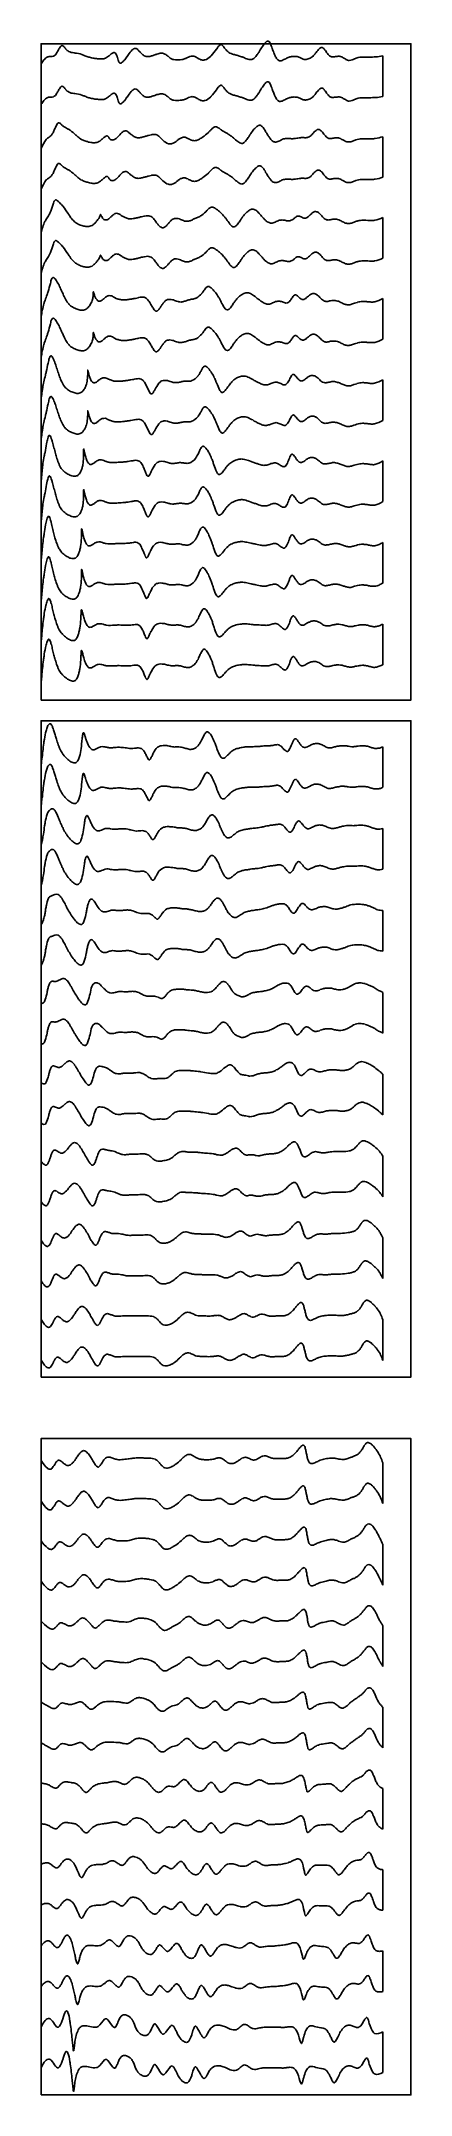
# Model space of a CAD drawing. Header units: millimetres. Extents: x 0 to 18, y 0 to 100.
import ezdxf

# ---------------------------------------------------------------- set-up
doc = ezdxf.new("R2010")
doc.units = ezdxf.units.MM
doc.header["$MEASUREMENT"] = 0
doc.layers.add('box', color=7, linetype='Continuous', true_color=0x000000)
doc.layers.add('Default', color=7, linetype='Continuous', true_color=0x000000)

msp = doc.modelspace()

# ---------------------------------------------------------------- linework, layer by layer
at = {"layer": 'box'}
for points in [[(0, 68), (18, 68), (18, 100), (0, 100)], [(0, 35), (18, 35), (18, 67), (0, 67)], [(0, 0), (18, 0), (18, 32), (0, 32)], [(0, 0), (18, 0), (18, 32), (0, 32)]]:
    msp.add_lwpolyline(points, close=True, dxfattribs=at)
at = {"layer": 'Default'}
for points, knots in [([(0, 99.03), (0.04, 99.09), (0.09, 99.16), (0.18, 99.27), (0.25, 99.33), (0.32, 99.36), (0.33, 99.36), (0.34, 99.36), (0.35, 99.37), (0.38, 99.37), (0.41, 99.38), (0.44, 99.38), (0.47, 99.38), (0.51, 99.38), (0.58, 99.39), (0.61, 99.4), (0.64, 99.42), (0.68, 99.44), (0.71, 99.48), (0.73, 99.51), (0.76, 99.56), (0.8, 99.62), (0.85, 99.72), (0.88, 99.78), (0.92, 99.83), (0.93, 99.85), (0.95, 99.88), (0.98, 99.9), (0.98, 99.9), (0.99, 99.91), (1.01, 99.91), (1.02, 99.91), (1.04, 99.91), (1.05, 99.9), (1.09, 99.88), (1.11, 99.85), (1.13, 99.83), (1.15, 99.81), (1.17, 99.79), (1.18, 99.77), (1.19, 99.76), (1.2, 99.75), (1.21, 99.74), (1.22, 99.72), (1.23, 99.71), (1.24, 99.7), (1.26, 99.68), (1.29, 99.66), (1.31, 99.65), (1.32, 99.64), (1.32, 99.64), (1.33, 99.63), (1.37, 99.61), (1.41, 99.59), (1.5, 99.57), (1.55, 99.57), (1.59, 99.56), (1.61, 99.56), (1.63, 99.56), (1.64, 99.55), (1.76, 99.54), (1.87, 99.52), (1.98, 99.48), (2.03, 99.46), (2.08, 99.44), (2.13, 99.42), (2.19, 99.4), (2.26, 99.37), (2.33, 99.35), (2.33, 99.35), (2.34, 99.35), (2.35, 99.35), (2.39, 99.34), (2.43, 99.33), (2.46, 99.32), (2.53, 99.3), (2.6, 99.29), (2.66, 99.28), (2.67, 99.28), (2.68, 99.28), (2.69, 99.28), (2.76, 99.27), (2.83, 99.26), (2.91, 99.26), (2.97, 99.26), (3.03, 99.26), (3.09, 99.28), (3.16, 99.31), (3.22, 99.35), (3.28, 99.39), (3.3, 99.41), (3.32, 99.43), (3.34, 99.44), (3.37, 99.47), (3.41, 99.51), (3.44, 99.53), (3.46, 99.54), (3.48, 99.56), (3.5, 99.56), (3.52, 99.57), (3.54, 99.58), (3.56, 99.57), (3.59, 99.57), (3.6, 99.55), (3.62, 99.54), (3.65, 99.5), (3.68, 99.43), (3.7, 99.38), (3.7, 99.37), (3.71, 99.35), (3.71, 99.33), (3.73, 99.29), (3.74, 99.25), (3.75, 99.2), (3.75, 99.19), (3.76, 99.18), (3.76, 99.18), (3.76, 99.17), (3.77, 99.16), (3.77, 99.15), (3.78, 99.13), (3.78, 99.12), (3.79, 99.1), (3.79, 99.1), (3.8, 99.1), (3.8, 99.1), (3.8, 99.09), (3.8, 99.09), (3.8, 99.09), (3.8, 99.09), (3.81, 99.08), (3.81, 99.08), (3.81, 99.08), (3.81, 99.07), (3.82, 99.07), (3.82, 99.07), (3.82, 99.07), (3.82, 99.07), (3.82, 99.07), (3.82, 99.07), (3.83, 99.06), (3.84, 99.05), (3.86, 99.05), (3.88, 99.06), (3.9, 99.06), (3.93, 99.08), (3.95, 99.1), (3.97, 99.12), (4, 99.15), (4.03, 99.18), (4.08, 99.23), (4.13, 99.31), (4.18, 99.37), (4.18, 99.37), (4.18, 99.38), (4.19, 99.38), (4.21, 99.41), (4.23, 99.44), (4.25, 99.47), (4.3, 99.54), (4.37, 99.64), (4.43, 99.7), (4.45, 99.72), (4.47, 99.73), (4.49, 99.75), (4.51, 99.75), (4.52, 99.76), (4.53, 99.77), (4.56, 99.78), (4.59, 99.78), (4.62, 99.77), (4.64, 99.76), (4.67, 99.75), (4.69, 99.73), (4.72, 99.7), (4.76, 99.66), (4.78, 99.63), (4.79, 99.63), (4.79, 99.62), (4.8, 99.62), (4.83, 99.58), (4.87, 99.53), (4.96, 99.45), (5, 99.42), (5.06, 99.4), (5.06, 99.39), (5.07, 99.39), (5.07, 99.39), (5.1, 99.38), (5.12, 99.38), (5.15, 99.38), (5.19, 99.37), (5.22, 99.38), (5.26, 99.38), (5.31, 99.39), (5.37, 99.4), (5.41, 99.42), (5.44, 99.43), (5.46, 99.44), (5.49, 99.45), (5.54, 99.46), (5.59, 99.48), (5.64, 99.5), (5.67, 99.51), (5.71, 99.52), (5.75, 99.53), (5.76, 99.53), (5.77, 99.53), (5.78, 99.54), (5.82, 99.54), (5.87, 99.54), (5.91, 99.54), (5.95, 99.53), (5.98, 99.52), (6.05, 99.48), (6.08, 99.46), (6.11, 99.44), (6.12, 99.43), (6.14, 99.42), (6.15, 99.41), (6.16, 99.4), (6.17, 99.39), (6.18, 99.39), (6.22, 99.35), (6.26, 99.31), (6.31, 99.28), (6.36, 99.25), (6.4, 99.24), (6.51, 99.22), (6.56, 99.22), (6.61, 99.22), (6.62, 99.22), (6.63, 99.22), (6.63, 99.22), (6.64, 99.22), (6.65, 99.22), (6.67, 99.22), (6.68, 99.22), (6.69, 99.22), (6.7, 99.22), (6.75, 99.22), (6.8, 99.23), (6.91, 99.24), (6.96, 99.26), (7.01, 99.28), (7.03, 99.28), (7.04, 99.29), (7.06, 99.29), (7.06, 99.3), (7.06, 99.3), (7.06, 99.3), (7.1, 99.32), (7.14, 99.34), (7.22, 99.37), (7.26, 99.39), (7.31, 99.4), (7.34, 99.4), (7.37, 99.41), (7.39, 99.4), (7.42, 99.4), (7.45, 99.39), (7.48, 99.38), (7.52, 99.36), (7.57, 99.34), (7.6, 99.32), (7.62, 99.31), (7.63, 99.3), (7.64, 99.29), (7.67, 99.28), (7.7, 99.26), (7.76, 99.23), (7.79, 99.21), (7.82, 99.21), (7.84, 99.2), (7.85, 99.2), (7.87, 99.2), (7.9, 99.2), (7.93, 99.2), (7.96, 99.21), (7.96, 99.21), (7.97, 99.21), (7.97, 99.21), (8.07, 99.23), (8.17, 99.31), (8.24, 99.38), (8.25, 99.39), (8.25, 99.39), (8.26, 99.4), (8.27, 99.41), (8.27, 99.41), (8.28, 99.42), (8.37, 99.52), (8.45, 99.62), (8.53, 99.73), (8.53, 99.74), (8.53, 99.74), (8.54, 99.75), (8.54, 99.75), (8.54, 99.76), (8.55, 99.76), (8.57, 99.79), (8.6, 99.83), (8.65, 99.89), (8.69, 99.94), (8.72, 99.95), (8.73, 99.95), (8.73, 99.95), (8.74, 99.96), (8.76, 99.96), (8.77, 99.96), (8.79, 99.95), (8.8, 99.94), (8.81, 99.93), (8.83, 99.92), (8.86, 99.89), (8.89, 99.85), (8.94, 99.78), (8.97, 99.74), (9, 99.71), (9.03, 99.68), (9.06, 99.64), (9.09, 99.62), (9.1, 99.61), (9.11, 99.6), (9.11, 99.6), (9.12, 99.59), (9.13, 99.59), (9.14, 99.58), (9.21, 99.54), (9.29, 99.5), (9.37, 99.48), (9.4, 99.47), (9.42, 99.47), (9.45, 99.46), (9.46, 99.46), (9.47, 99.45), (9.48, 99.45), (9.54, 99.44), (9.6, 99.42), (9.66, 99.4), (9.7, 99.39), (9.73, 99.38), (9.76, 99.37), (9.77, 99.36), (9.78, 99.36), (9.79, 99.36), (9.81, 99.35), (9.82, 99.35), (9.84, 99.34), (9.88, 99.32), (9.91, 99.31), (9.99, 99.27), (10.03, 99.26), (10.06, 99.25), (10.1, 99.23), (10.15, 99.22), (10.19, 99.23), (10.19, 99.23), (10.19, 99.23), (10.19, 99.23), (10.24, 99.23), (10.28, 99.24), (10.32, 99.26), (10.34, 99.28), (10.36, 99.29), (10.38, 99.31), (10.43, 99.36), (10.48, 99.41), (10.52, 99.47), (10.54, 99.49), (10.55, 99.52), (10.57, 99.55), (10.6, 99.59), (10.63, 99.63), (10.65, 99.67), (10.66, 99.68), (10.67, 99.69), (10.67, 99.7), (10.71, 99.77), (10.76, 99.85), (10.81, 99.92), (10.83, 99.95), (10.85, 99.98), (10.87, 100.01), (10.89, 100.03), (10.91, 100.05), (10.93, 100.07), (10.94, 100.08), (10.96, 100.1), (10.98, 100.12), (10.99, 100.12), (11.01, 100.13), (11.03, 100.13), (11.04, 100.13), (11.04, 100.13), (11.05, 100.13), (11.06, 100.13), (11.06, 100.13), (11.06, 100.13), (11.06, 100.13), (11.08, 100.12), (11.1, 100.1), (11.11, 100.09), (11.15, 100.04), (11.18, 99.96), (11.2, 99.9), (11.22, 99.86), (11.24, 99.81), (11.25, 99.77), (11.26, 99.75), (11.26, 99.73), (11.27, 99.72), (11.29, 99.65), (11.32, 99.58), (11.34, 99.52), (11.36, 99.47), (11.39, 99.42), (11.41, 99.37), (11.44, 99.31), (11.48, 99.25), (11.53, 99.21), (11.54, 99.2), (11.56, 99.19), (11.58, 99.18), (11.6, 99.17), (11.62, 99.17), (11.64, 99.17), (11.64, 99.17), (11.64, 99.17), (11.64, 99.17), (11.67, 99.17), (11.71, 99.18), (11.76, 99.2), (11.79, 99.22), (11.88, 99.26), (11.93, 99.29), (11.99, 99.31), (12.01, 99.33), (12.04, 99.34), (12.07, 99.35), (12.12, 99.36), (12.18, 99.38), (12.23, 99.38), (12.29, 99.39), (12.36, 99.39), (12.42, 99.38), (12.43, 99.38), (12.45, 99.38), (12.47, 99.38), (12.5, 99.37), (12.53, 99.36), (12.55, 99.35), (12.6, 99.33), (12.65, 99.31), (12.72, 99.27), (12.74, 99.26), (12.79, 99.24), (12.82, 99.24), (12.84, 99.24), (12.84, 99.24), (12.84, 99.24), (12.85, 99.24), (12.85, 99.23), (12.85, 99.23), (12.86, 99.23), (12.87, 99.23), (12.89, 99.24), (12.9, 99.24), (12.97, 99.24), (13.04, 99.27), (13.1, 99.3), (13.13, 99.32), (13.16, 99.34), (13.19, 99.36), (13.2, 99.37), (13.21, 99.37), (13.22, 99.38), (13.25, 99.41), (13.28, 99.44), (13.31, 99.47), (13.33, 99.49), (13.35, 99.52), (13.36, 99.54), (13.4, 99.59), (13.46, 99.67), (13.5, 99.72), (13.52, 99.74), (13.55, 99.77), (13.57, 99.79), (13.59, 99.8), (13.6, 99.81), (13.64, 99.82), (13.65, 99.82), (13.67, 99.82), (13.69, 99.82), (13.71, 99.81), (13.75, 99.78), (13.76, 99.76), (13.78, 99.75), (13.78, 99.74), (13.78, 99.74), (13.78, 99.74), (13.79, 99.73), (13.8, 99.72), (13.8, 99.71), (13.83, 99.69), (13.85, 99.65), (13.89, 99.59), (13.91, 99.56), (13.96, 99.5), (13.98, 99.47), (14.03, 99.42), (14.06, 99.4), (14.1, 99.38), (14.1, 99.38), (14.11, 99.37), (14.12, 99.37), (14.17, 99.35), (14.23, 99.36), (14.28, 99.37), (14.31, 99.37), (14.34, 99.38), (14.4, 99.38), (14.43, 99.39), (14.46, 99.39), (14.48, 99.39), (14.51, 99.39), (14.53, 99.39), (14.54, 99.38), (14.56, 99.38), (14.57, 99.38), (14.6, 99.37), (14.64, 99.35), (14.67, 99.34), (14.71, 99.31), (14.76, 99.29), (14.81, 99.26), (14.83, 99.25), (14.85, 99.23), (14.9, 99.21), (14.93, 99.2), (14.96, 99.19), (14.97, 99.19), (14.98, 99.19), (15, 99.19), (15.05, 99.19), (15.1, 99.2), (15.15, 99.22), (15.17, 99.23), (15.2, 99.24), (15.22, 99.25), (15.27, 99.27), (15.33, 99.29), (15.38, 99.31), (15.42, 99.33), (15.46, 99.34), (15.51, 99.34), (15.51, 99.34), (15.51, 99.34), (15.52, 99.34), (15.59, 99.35), (15.67, 99.35), (15.75, 99.35), (15.76, 99.35), (15.78, 99.35), (15.79, 99.35), (15.82, 99.35), (15.85, 99.35), (15.87, 99.35), (15.99, 99.35), (16.1, 99.35), (16.21, 99.36), (16.22, 99.36), (16.23, 99.36), (16.24, 99.36), (16.26, 99.36), (16.27, 99.36), (16.28, 99.36), (16.4, 99.37), (16.52, 99.39), (16.63, 99.41)], [-62.117464, -62.117464, -62.117464, -62.117464, -61.400095, -61.400095, -60.711305, -60.711305, -60.711305, -60.595231, -60.595231, -60.595231, -60.338387, -60.338387, -60.338387, -60.021428, -60.021428, -59.688158, -59.688158, -59.688158, -59.304097, -59.304097, -59.304097, -58.726642, -58.726642, -58.193488, -58.193488, -58.193488, -57.903368, -57.903368, -57.903368, -57.824504, -57.824504, -57.754057, -57.754057, -57.607823, -57.607823, -57.343057, -57.343057, -57.343057, -57.097094, -57.097094, -57.097094, -56.96284, -56.96284, -56.96284, -56.827374, -56.827374, -56.827374, -56.562237, -56.562237, -56.562237, -56.497039, -56.497039, -56.497039, -56.073889, -56.073889, -55.656029, -55.656029, -55.656029, -55.50271, -55.50271, -55.50271, -54.446492, -54.446492, -54.446492, -53.969241, -53.969241, -53.969241, -53.329907, -53.329907, -53.329907, -53.262188, -53.262188, -53.262188, -52.903791, -52.903791, -52.903791, -52.293861, -52.293861, -52.293861, -52.210857, -52.210857, -52.210857, -51.549232, -51.549232, -51.549232, -50.98157, -50.98157, -50.98157, -50.316411, -50.316411, -50.316411, -50.073538, -50.073538, -50.073538, -49.663324, -49.663324, -49.663324, -49.465435, -49.465435, -49.465435, -49.256069, -49.256069, -49.256069, -49.060804, -49.060804, -49.060804, -48.528813, -48.528813, -48.528813, -48.357566, -48.357566, -48.357566, -47.954854, -47.954854, -47.954854, -47.863029, -47.863029, -47.863029, -47.776781, -47.776781, -47.776781, -47.624151, -47.624151, -47.624151, -47.60098, -47.60098, -47.60098, -47.578698, -47.578698, -47.578698, -47.536779, -47.536779, -47.536779, -47.498237, -47.498237, -47.498237, -47.486374, -47.486374, -47.486374, -47.46921, -47.46921, -47.46921, -47.294032, -47.294032, -47.294032, -47.060702, -47.060702, -47.060702, -46.712236, -46.712236, -46.712236, -45.965355, -45.965355, -45.965355, -45.926711, -45.926711, -45.926711, -45.594356, -45.594356, -45.594356, -44.702129, -44.702129, -44.702129, -44.467438, -44.467438, -44.467438, -44.335798, -44.335798, -44.335798, -44.067905, -44.067905, -44.067905, -43.815923, -43.815923, -43.815923, -43.404917, -43.404917, -43.404917, -43.345039, -43.345039, -43.345039, -42.820503, -42.820503, -42.294389, -42.294389, -42.294389, -42.247299, -42.247299, -42.247299, -42.000529, -42.000529, -42.000529, -41.669179, -41.669179, -41.669179, -41.185519, -41.185519, -41.185519, -40.947888, -40.947888, -40.947888, -40.478693, -40.478693, -40.478693, -40.105535, -40.105535, -40.105535, -40.020007, -40.020007, -40.020007, -39.631523, -39.631523, -39.631523, -39.287649, -39.287649, -38.946944, -38.946944, -38.946944, -38.78115, -38.78115, -38.78115, -38.685461, -38.685461, -38.685461, -38.162523, -38.162523, -38.162523, -37.687439, -37.687439, -37.220834, -37.220834, -37.220834, -37.149281, -37.149281, -37.149281, -37.056948, -37.056948, -37.056948, -36.958294, -36.958294, -36.958294, -36.469056, -36.469056, -35.977474, -35.977474, -35.977474, -35.842539, -35.842539, -35.842539, -35.823038, -35.823038, -35.823038, -35.41532, -35.41532, -35.01339, -35.01339, -35.01339, -34.746527, -34.746527, -34.746527, -34.473404, -34.473404, -34.473404, -34.04871, -34.04871, -34.04871, -33.920164, -33.920164, -33.920164, -33.617286, -33.617286, -33.311971, -33.311971, -33.311971, -33.166687, -33.166687, -33.166687, -32.874142, -32.874142, -32.874142, -32.859073, -32.859073, -32.859073, -31.847071, -31.847071, -31.847071, -31.788347, -31.788347, -31.788347, -31.676253, -31.676253, -31.676253, -30.476254, -30.476254, -30.476254, -30.421173, -30.421173, -30.421173, -30.370835, -30.370835, -30.370835, -29.950218, -29.950218, -29.570781, -29.570781, -29.570781, -29.525737, -29.525737, -29.525737, -29.37155, -29.37155, -29.37155, -29.223203, -29.223203, -29.223203, -28.834658, -28.834658, -28.390534, -28.390534, -28.390534, -27.994943, -27.994943, -27.994943, -27.910415, -27.910415, -27.910415, -27.819459, -27.819459, -27.819459, -27.039331, -27.039331, -27.039331, -26.810044, -26.810044, -26.810044, -26.703676, -26.703676, -26.703676, -26.134261, -26.134261, -26.134261, -25.807419, -25.807419, -25.807419, -25.714265, -25.714265, -25.714265, -25.566105, -25.566105, -25.566105, -25.191854, -25.191854, -24.823416, -24.823416, -24.823416, -24.439429, -24.439429, -24.439429, -24.434518, -24.434518, -24.434518, -24.015264, -24.015264, -24.015264, -23.766058, -23.766058, -23.766058, -23.152397, -23.152397, -23.152397, -22.857882, -22.857882, -22.857882, -22.403523, -22.403523, -22.403523, -22.290739, -22.290739, -22.290739, -21.510739, -21.510739, -21.510739, -21.178064, -21.178064, -21.178064, -20.940399, -20.940399, -20.940399, -20.744391, -20.744391, -20.643836, -20.643836, -20.541966, -20.541966, -20.541966, -20.48314, -20.48314, -20.48314, -20.467579, -20.467579, -20.467579, -20.276036, -20.276036, -20.276036, -19.635462, -19.635462, -19.635462, -19.200705, -19.200705, -19.200705, -19.041227, -19.041227, -19.041227, -18.405102, -18.405102, -18.405102, -17.900543, -17.900543, -17.900543, -17.307981, -17.307981, -17.307981, -17.104539, -17.104539, -17.104539, -16.937262, -16.937262, -16.937262, -16.915862, -16.915862, -16.915862, -16.634464, -16.634464, -16.353464, -16.353464, -15.778582, -15.778582, -15.778582, -15.503428, -15.503428, -15.503428, -14.994328, -14.994328, -14.994328, -14.441081, -14.441081, -14.441081, -14.271971, -14.271971, -14.271971, -14.012982, -14.012982, -14.012982, -13.529459, -13.529459, -13.296925, -13.296925, -13.060826, -13.060826, -13.060826, -13.049001, -13.049001, -13.049001, -13.012105, -13.012105, -13.012105, -12.878867, -12.878867, -12.878867, -12.236427, -12.236427, -12.236427, -11.908845, -11.908845, -11.908845, -11.799425, -11.799425, -11.799425, -11.406744, -11.406744, -11.406744, -11.157254, -11.157254, -11.157254, -10.470198, -10.470198, -10.470198, -10.151423, -10.151423, -10.151423, -9.993208, -9.993208, -9.830492, -9.830492, -9.830492, -9.626639, -9.626639, -9.424245, -9.424245, -9.424245, -9.41507, -9.41507, -9.41507, -9.302836, -9.302836, -9.302836, -8.969784, -8.969784, -8.62578, -8.62578, -8.282848, -8.282848, -7.938822, -7.938822, -7.938822, -7.875388, -7.875388, -7.875388, -7.367223, -7.367223, -7.367223, -7.094521, -7.094521, -6.823338, -6.823338, -6.823338, -6.608379, -6.608379, -6.608379, -6.476414, -6.476414, -6.476414, -6.161588, -6.161588, -6.161588, -5.678431, -5.678431, -5.678431, -5.427347, -5.427347, -5.174783, -5.174783, -5.174783, -5.059764, -5.059764, -5.059764, -4.579164, -4.579164, -4.579164, -4.337597, -4.337597, -4.337597, -3.821359, -3.821359, -3.821359, -3.423742, -3.423742, -3.423742, -3.390096, -3.390096, -3.390096, -2.699244, -2.699244, -2.699244, -2.552524, -2.552524, -2.552524, -2.316198, -2.316198, -2.316198, -1.285148, -1.285148, -1.285148, -1.185591, -1.185591, -1.185591, -1.083621, -1.083621, -1.083621, 0, 0, 0, 0]), ([(16.63, 99.41), (16.52, 99.39), (16.4, 99.37), (16.28, 99.36), (16.27, 99.36), (16.26, 99.36), (16.24, 99.36), (16.23, 99.36), (16.22, 99.36), (16.21, 99.36), (16.1, 99.35), (15.99, 99.35), (15.87, 99.35), (15.85, 99.35), (15.82, 99.35), (15.79, 99.35), (15.78, 99.35), (15.76, 99.35), (15.75, 99.35), (15.67, 99.35), (15.59, 99.35), (15.52, 99.34), (15.51, 99.34), (15.51, 99.34), (15.51, 99.34), (15.46, 99.34), (15.42, 99.33), (15.38, 99.31), (15.33, 99.29), (15.27, 99.27), (15.22, 99.25), (15.2, 99.24), (15.17, 99.23), (15.15, 99.22), (15.1, 99.2), (15.05, 99.19), (15, 99.19), (14.98, 99.19), (14.97, 99.19), (14.96, 99.19), (14.93, 99.2), (14.9, 99.21), (14.85, 99.23), (14.83, 99.25), (14.81, 99.26), (14.76, 99.29), (14.71, 99.31), (14.67, 99.34), (14.64, 99.35), (14.6, 99.37), (14.57, 99.38), (14.56, 99.38), (14.54, 99.38), (14.53, 99.39), (14.51, 99.39), (14.48, 99.39), (14.46, 99.39), (14.43, 99.39), (14.4, 99.38), (14.34, 99.38), (14.31, 99.37), (14.28, 99.37), (14.23, 99.36), (14.17, 99.35), (14.12, 99.37), (14.11, 99.37), (14.1, 99.38), (14.1, 99.38), (14.06, 99.4), (14.03, 99.42), (13.98, 99.47), (13.96, 99.5), (13.91, 99.56), (13.89, 99.59), (13.85, 99.65), (13.83, 99.69), (13.8, 99.71), (13.8, 99.72), (13.79, 99.73), (13.78, 99.74), (13.78, 99.74), (13.78, 99.74), (13.78, 99.75), (13.76, 99.76), (13.75, 99.78), (13.71, 99.81), (13.69, 99.82), (13.67, 99.82), (13.65, 99.82), (13.64, 99.82), (13.6, 99.81), (13.59, 99.8), (13.57, 99.79), (13.55, 99.77), (13.52, 99.74), (13.5, 99.72), (13.46, 99.67), (13.4, 99.59), (13.36, 99.54), (13.35, 99.52), (13.33, 99.49), (13.31, 99.47), (13.28, 99.44), (13.25, 99.41), (13.22, 99.38), (13.21, 99.37), (13.2, 99.37), (13.19, 99.36), (13.16, 99.34), (13.13, 99.32), (13.1, 99.3), (13.04, 99.27), (12.97, 99.24), (12.9, 99.24), (12.89, 99.24), (12.87, 99.23), (12.86, 99.23), (12.85, 99.23), (12.85, 99.23), (12.85, 99.24), (12.84, 99.24), (12.84, 99.24), (12.84, 99.24), (12.82, 99.24), (12.79, 99.24), (12.74, 99.26), (12.72, 99.27), (12.65, 99.31), (12.6, 99.33), (12.55, 99.35), (12.53, 99.36), (12.5, 99.37), (12.47, 99.38), (12.45, 99.38), (12.43, 99.38), (12.42, 99.38), (12.36, 99.39), (12.29, 99.39), (12.23, 99.38), (12.18, 99.38), (12.12, 99.36), (12.07, 99.35), (12.04, 99.34), (12.01, 99.33), (11.99, 99.31), (11.93, 99.29), (11.88, 99.26), (11.79, 99.22), (11.76, 99.2), (11.71, 99.18), (11.67, 99.17), (11.64, 99.17), (11.64, 99.17), (11.64, 99.17), (11.64, 99.17), (11.62, 99.17), (11.6, 99.17), (11.58, 99.18), (11.56, 99.19), (11.54, 99.2), (11.53, 99.21), (11.48, 99.25), (11.44, 99.31), (11.41, 99.37), (11.39, 99.42), (11.36, 99.47), (11.34, 99.52), (11.32, 99.58), (11.29, 99.65), (11.27, 99.72), (11.26, 99.73), (11.26, 99.75), (11.25, 99.77), (11.24, 99.81), (11.22, 99.86), (11.2, 99.9), (11.18, 99.96), (11.15, 100.04), (11.11, 100.09), (11.1, 100.1), (11.08, 100.12), (11.06, 100.13), (11.06, 100.13), (11.06, 100.13), (11.06, 100.13), (11.05, 100.13), (11.04, 100.13), (11.04, 100.13), (11.03, 100.13), (11.01, 100.13), (10.99, 100.12), (10.98, 100.12), (10.96, 100.1), (10.94, 100.08), (10.93, 100.07), (10.91, 100.05), (10.89, 100.03), (10.87, 100.01), (10.85, 99.98), (10.83, 99.95), (10.81, 99.92), (10.76, 99.85), (10.71, 99.77), (10.67, 99.7), (10.67, 99.69), (10.66, 99.68), (10.65, 99.67), (10.63, 99.63), (10.6, 99.59), (10.57, 99.55), (10.55, 99.52), (10.54, 99.49), (10.52, 99.47), (10.48, 99.41), (10.43, 99.36), (10.38, 99.31), (10.36, 99.29), (10.34, 99.28), (10.32, 99.26), (10.28, 99.24), (10.24, 99.23), (10.19, 99.23), (10.19, 99.23), (10.19, 99.23), (10.19, 99.23), (10.15, 99.22), (10.1, 99.23), (10.06, 99.25), (10.03, 99.26), (9.99, 99.27), (9.91, 99.31), (9.88, 99.32), (9.84, 99.34), (9.82, 99.35), (9.81, 99.35), (9.79, 99.36), (9.78, 99.36), (9.77, 99.36), (9.76, 99.37), (9.73, 99.38), (9.7, 99.39), (9.66, 99.4), (9.6, 99.42), (9.54, 99.44), (9.48, 99.45), (9.47, 99.45), (9.46, 99.46), (9.45, 99.46), (9.42, 99.47), (9.4, 99.47), (9.37, 99.48), (9.29, 99.5), (9.21, 99.54), (9.14, 99.58), (9.13, 99.59), (9.12, 99.59), (9.11, 99.6), (9.11, 99.6), (9.1, 99.61), (9.09, 99.62), (9.06, 99.64), (9.03, 99.68), (9, 99.71), (8.97, 99.74), (8.94, 99.78), (8.89, 99.85), (8.86, 99.89), (8.83, 99.92), (8.81, 99.93), (8.8, 99.94), (8.79, 99.95), (8.77, 99.96), (8.76, 99.96), (8.74, 99.96), (8.73, 99.95), (8.73, 99.95), (8.72, 99.95), (8.69, 99.94), (8.65, 99.89), (8.6, 99.83), (8.57, 99.79), (8.55, 99.76), (8.54, 99.76), (8.54, 99.75), (8.54, 99.75), (8.53, 99.74), (8.53, 99.74), (8.53, 99.73), (8.45, 99.62), (8.37, 99.52), (8.28, 99.42), (8.27, 99.41), (8.27, 99.41), (8.26, 99.4), (8.25, 99.39), (8.25, 99.39), (8.24, 99.38), (8.17, 99.31), (8.07, 99.23), (7.97, 99.21), (7.97, 99.21), (7.96, 99.21), (7.96, 99.21), (7.93, 99.2), (7.9, 99.2), (7.87, 99.2), (7.85, 99.2), (7.84, 99.2), (7.82, 99.21), (7.79, 99.21), (7.76, 99.23), (7.7, 99.26), (7.67, 99.28), (7.64, 99.29), (7.63, 99.3), (7.62, 99.31), (7.6, 99.32), (7.57, 99.34), (7.52, 99.36), (7.48, 99.38), (7.45, 99.39), (7.42, 99.4), (7.39, 99.4), (7.37, 99.41), (7.34, 99.4), (7.31, 99.4), (7.26, 99.39), (7.22, 99.37), (7.14, 99.34), (7.1, 99.32), (7.06, 99.3), (7.06, 99.3), (7.06, 99.3), (7.06, 99.29), (7.04, 99.29), (7.03, 99.28), (7.01, 99.28), (6.96, 99.26), (6.91, 99.24), (6.8, 99.23), (6.75, 99.22), (6.7, 99.22), (6.69, 99.22), (6.68, 99.22), (6.67, 99.22), (6.65, 99.22), (6.64, 99.22), (6.63, 99.22), (6.63, 99.22), (6.62, 99.22), (6.61, 99.22), (6.56, 99.22), (6.51, 99.22), (6.4, 99.24), (6.36, 99.25), (6.31, 99.28), (6.26, 99.31), (6.22, 99.35), (6.18, 99.39), (6.17, 99.39), (6.16, 99.4), (6.15, 99.41), (6.14, 99.42), (6.12, 99.43), (6.11, 99.44), (6.08, 99.46), (6.05, 99.48), (5.98, 99.52), (5.95, 99.53), (5.91, 99.54), (5.87, 99.54), (5.82, 99.54), (5.78, 99.54), (5.77, 99.53), (5.76, 99.53), (5.75, 99.53), (5.71, 99.52), (5.67, 99.51), (5.64, 99.5), (5.59, 99.48), (5.54, 99.46), (5.49, 99.45), (5.46, 99.44), (5.44, 99.43), (5.41, 99.42), (5.37, 99.4), (5.31, 99.39), (5.26, 99.38), (5.22, 99.38), (5.19, 99.37), (5.15, 99.38), (5.12, 99.38), (5.1, 99.38), (5.07, 99.39), (5.07, 99.39), (5.06, 99.39), (5.06, 99.4), (5, 99.42), (4.96, 99.45), (4.87, 99.53), (4.83, 99.58), (4.8, 99.62), (4.79, 99.62), (4.79, 99.63), (4.78, 99.63), (4.76, 99.66), (4.72, 99.7), (4.69, 99.73), (4.67, 99.75), (4.64, 99.76), (4.62, 99.77), (4.59, 99.78), (4.56, 99.78), (4.53, 99.77), (4.52, 99.76), (4.51, 99.75), (4.49, 99.75), (4.47, 99.73), (4.45, 99.72), (4.43, 99.7), (4.37, 99.64), (4.3, 99.54), (4.25, 99.47), (4.23, 99.44), (4.21, 99.41), (4.19, 99.38), (4.18, 99.38), (4.18, 99.37), (4.18, 99.37), (4.13, 99.31), (4.08, 99.23), (4.03, 99.18), (4, 99.15), (3.97, 99.12), (3.95, 99.1), (3.93, 99.08), (3.9, 99.06), (3.88, 99.06), (3.86, 99.05), (3.84, 99.05), (3.83, 99.06), (3.82, 99.07), (3.82, 99.07), (3.82, 99.07), (3.82, 99.07), (3.82, 99.07), (3.82, 99.07), (3.81, 99.07), (3.81, 99.08), (3.81, 99.08), (3.81, 99.08), (3.8, 99.09), (3.8, 99.09), (3.8, 99.09), (3.8, 99.09), (3.8, 99.1), (3.8, 99.1), (3.79, 99.1), (3.79, 99.1), (3.78, 99.12), (3.78, 99.13), (3.77, 99.15), (3.77, 99.16), (3.76, 99.17), (3.76, 99.18), (3.76, 99.18), (3.75, 99.19), (3.75, 99.2), (3.74, 99.25), (3.73, 99.29), (3.71, 99.33), (3.71, 99.35), (3.7, 99.37), (3.7, 99.38), (3.68, 99.43), (3.65, 99.5), (3.62, 99.54), (3.6, 99.55), (3.59, 99.57), (3.56, 99.57), (3.54, 99.58), (3.52, 99.57), (3.5, 99.56), (3.48, 99.56), (3.46, 99.54), (3.44, 99.53), (3.41, 99.51), (3.37, 99.47), (3.34, 99.44), (3.32, 99.43), (3.3, 99.41), (3.28, 99.39), (3.22, 99.35), (3.16, 99.31), (3.09, 99.28), (3.03, 99.26), (2.97, 99.26), (2.91, 99.26), (2.83, 99.26), (2.76, 99.27), (2.69, 99.28), (2.68, 99.28), (2.67, 99.28), (2.66, 99.28), (2.6, 99.29), (2.53, 99.3), (2.46, 99.32), (2.43, 99.33), (2.39, 99.34), (2.35, 99.35), (2.34, 99.35), (2.33, 99.35), (2.33, 99.35), (2.26, 99.37), (2.19, 99.4), (2.13, 99.42), (2.08, 99.44), (2.03, 99.46), (1.98, 99.48), (1.87, 99.52), (1.76, 99.54), (1.64, 99.55), (1.63, 99.56), (1.61, 99.56), (1.59, 99.56), (1.55, 99.57), (1.5, 99.57), (1.41, 99.59), (1.37, 99.61), (1.33, 99.63), (1.32, 99.64), (1.32, 99.64), (1.31, 99.65), (1.29, 99.66), (1.26, 99.68), (1.24, 99.7), (1.23, 99.71), (1.22, 99.72), (1.21, 99.74), (1.2, 99.75), (1.19, 99.76), (1.18, 99.77), (1.17, 99.79), (1.15, 99.81), (1.13, 99.83), (1.11, 99.85), (1.09, 99.88), (1.05, 99.9), (1.04, 99.91), (1.02, 99.91), (1.01, 99.91), (0.99, 99.91), (0.98, 99.9), (0.98, 99.9), (0.95, 99.88), (0.93, 99.85), (0.92, 99.83), (0.88, 99.78), (0.85, 99.72), (0.8, 99.62), (0.76, 99.56), (0.73, 99.51), (0.71, 99.48), (0.68, 99.44), (0.64, 99.42), (0.61, 99.4), (0.58, 99.39), (0.51, 99.38), (0.47, 99.38), (0.44, 99.38), (0.41, 99.38), (0.38, 99.37), (0.35, 99.37), (0.34, 99.36), (0.33, 99.36), (0.32, 99.36), (0.25, 99.33), (0.18, 99.27), (0.09, 99.16), (0.04, 99.09), (0, 99.03)], [0, 0, 0, 0, 1.083621, 1.083621, 1.083621, 1.185591, 1.185591, 1.185591, 1.285148, 1.285148, 1.285148, 2.316198, 2.316198, 2.316198, 2.552524, 2.552524, 2.552524, 2.699244, 2.699244, 2.699244, 3.390096, 3.390096, 3.390096, 3.423742, 3.423742, 3.423742, 3.821359, 3.821359, 3.821359, 4.337597, 4.337597, 4.337597, 4.579164, 4.579164, 4.579164, 5.059764, 5.059764, 5.059764, 5.174783, 5.174783, 5.174783, 5.427347, 5.427347, 5.678431, 5.678431, 5.678431, 6.161588, 6.161588, 6.161588, 6.476414, 6.476414, 6.476414, 6.608379, 6.608379, 6.608379, 6.823338, 6.823338, 6.823338, 7.094521, 7.094521, 7.367223, 7.367223, 7.367223, 7.875388, 7.875388, 7.875388, 7.938822, 7.938822, 7.938822, 8.282848, 8.282848, 8.62578, 8.62578, 8.969784, 8.969784, 9.302836, 9.302836, 9.302836, 9.41507, 9.41507, 9.41507, 9.424245, 9.424245, 9.424245, 9.626639, 9.626639, 9.830492, 9.830492, 9.830492, 9.993208, 9.993208, 10.151423, 10.151423, 10.151423, 10.470198, 10.470198, 10.470198, 11.157254, 11.157254, 11.157254, 11.406744, 11.406744, 11.406744, 11.799425, 11.799425, 11.799425, 11.908845, 11.908845, 11.908845, 12.236427, 12.236427, 12.236427, 12.878867, 12.878867, 12.878867, 13.012105, 13.012105, 13.012105, 13.049001, 13.049001, 13.049001, 13.060826, 13.060826, 13.060826, 13.296925, 13.296925, 13.529459, 13.529459, 14.012982, 14.012982, 14.012982, 14.271971, 14.271971, 14.271971, 14.441081, 14.441081, 14.441081, 14.994328, 14.994328, 14.994328, 15.503428, 15.503428, 15.503428, 15.778582, 15.778582, 15.778582, 16.353464, 16.353464, 16.634464, 16.634464, 16.915862, 16.915862, 16.915862, 16.937262, 16.937262, 16.937262, 17.104539, 17.104539, 17.104539, 17.307981, 17.307981, 17.307981, 17.900543, 17.900543, 17.900543, 18.405102, 18.405102, 18.405102, 19.041227, 19.041227, 19.041227, 19.200705, 19.200705, 19.200705, 19.635462, 19.635462, 19.635462, 20.276036, 20.276036, 20.276036, 20.467579, 20.467579, 20.467579, 20.48314, 20.48314, 20.48314, 20.541966, 20.541966, 20.541966, 20.643836, 20.643836, 20.744391, 20.744391, 20.940399, 20.940399, 20.940399, 21.178064, 21.178064, 21.178064, 21.510739, 21.510739, 21.510739, 22.290739, 22.290739, 22.290739, 22.403523, 22.403523, 22.403523, 22.857882, 22.857882, 22.857882, 23.152397, 23.152397, 23.152397, 23.766058, 23.766058, 23.766058, 24.015264, 24.015264, 24.015264, 24.434518, 24.434518, 24.434518, 24.439429, 24.439429, 24.439429, 24.823416, 24.823416, 24.823416, 25.191854, 25.191854, 25.566105, 25.566105, 25.566105, 25.714265, 25.714265, 25.714265, 25.807419, 25.807419, 25.807419, 26.134261, 26.134261, 26.134261, 26.703676, 26.703676, 26.703676, 26.810044, 26.810044, 26.810044, 27.039331, 27.039331, 27.039331, 27.819459, 27.819459, 27.819459, 27.910415, 27.910415, 27.910415, 27.994943, 27.994943, 27.994943, 28.390534, 28.390534, 28.390534, 28.834658, 28.834658, 29.223203, 29.223203, 29.223203, 29.37155, 29.37155, 29.37155, 29.525737, 29.525737, 29.525737, 29.570781, 29.570781, 29.570781, 29.950218, 29.950218, 30.370835, 30.370835, 30.370835, 30.421173, 30.421173, 30.421173, 30.476254, 30.476254, 30.476254, 31.676253, 31.676253, 31.676253, 31.788347, 31.788347, 31.788347, 31.847071, 31.847071, 31.847071, 32.859073, 32.859073, 32.859073, 32.874142, 32.874142, 32.874142, 33.166687, 33.166687, 33.166687, 33.311971, 33.311971, 33.311971, 33.617286, 33.617286, 33.920164, 33.920164, 33.920164, 34.04871, 34.04871, 34.04871, 34.473404, 34.473404, 34.473404, 34.746527, 34.746527, 34.746527, 35.01339, 35.01339, 35.01339, 35.41532, 35.41532, 35.823038, 35.823038, 35.823038, 35.842539, 35.842539, 35.842539, 35.977474, 35.977474, 35.977474, 36.469056, 36.469056, 36.958294, 36.958294, 36.958294, 37.056948, 37.056948, 37.056948, 37.149281, 37.149281, 37.149281, 37.220834, 37.220834, 37.220834, 37.687439, 37.687439, 38.162523, 38.162523, 38.162523, 38.685461, 38.685461, 38.685461, 38.78115, 38.78115, 38.78115, 38.946944, 38.946944, 38.946944, 39.287649, 39.287649, 39.631523, 39.631523, 39.631523, 40.020007, 40.020007, 40.020007, 40.105535, 40.105535, 40.105535, 40.478693, 40.478693, 40.478693, 40.947888, 40.947888, 40.947888, 41.185519, 41.185519, 41.185519, 41.669179, 41.669179, 41.669179, 42.000529, 42.000529, 42.000529, 42.247299, 42.247299, 42.247299, 42.294389, 42.294389, 42.294389, 42.820503, 42.820503, 43.345039, 43.345039, 43.345039, 43.404917, 43.404917, 43.404917, 43.815923, 43.815923, 43.815923, 44.067905, 44.067905, 44.067905, 44.335798, 44.335798, 44.335798, 44.467438, 44.467438, 44.467438, 44.702129, 44.702129, 44.702129, 45.594356, 45.594356, 45.594356, 45.926711, 45.926711, 45.926711, 45.965355, 45.965355, 45.965355, 46.712236, 46.712236, 46.712236, 47.060702, 47.060702, 47.060702, 47.294032, 47.294032, 47.294032, 47.46921, 47.46921, 47.46921, 47.486374, 47.486374, 47.486374, 47.498237, 47.498237, 47.498237, 47.536779, 47.536779, 47.536779, 47.578698, 47.578698, 47.578698, 47.60098, 47.60098, 47.60098, 47.624151, 47.624151, 47.624151, 47.776781, 47.776781, 47.776781, 47.863029, 47.863029, 47.863029, 47.954854, 47.954854, 47.954854, 48.357566, 48.357566, 48.357566, 48.528813, 48.528813, 48.528813, 49.060804, 49.060804, 49.060804, 49.256069, 49.256069, 49.256069, 49.465435, 49.465435, 49.465435, 49.663324, 49.663324, 49.663324, 50.073538, 50.073538, 50.073538, 50.316411, 50.316411, 50.316411, 50.98157, 50.98157, 50.98157, 51.549232, 51.549232, 51.549232, 52.210857, 52.210857, 52.210857, 52.293861, 52.293861, 52.293861, 52.903791, 52.903791, 52.903791, 53.262188, 53.262188, 53.262188, 53.329907, 53.329907, 53.329907, 53.969241, 53.969241, 53.969241, 54.446492, 54.446492, 54.446492, 55.50271, 55.50271, 55.50271, 55.656029, 55.656029, 55.656029, 56.073889, 56.073889, 56.497039, 56.497039, 56.497039, 56.562237, 56.562237, 56.562237, 56.827374, 56.827374, 56.827374, 56.96284, 56.96284, 56.96284, 57.097094, 57.097094, 57.097094, 57.343057, 57.343057, 57.343057, 57.607823, 57.607823, 57.754057, 57.754057, 57.824504, 57.824504, 57.903368, 57.903368, 57.903368, 58.193488, 58.193488, 58.193488, 58.726642, 58.726642, 59.304097, 59.304097, 59.304097, 59.688158, 59.688158, 59.688158, 60.021428, 60.021428, 60.338387, 60.338387, 60.338387, 60.595231, 60.595231, 60.595231, 60.711305, 60.711305, 60.711305, 61.400095, 61.400095, 62.117464, 62.117464, 62.117464, 62.117464]), ([(0, 97.05), (0.04, 97.11), (0.09, 97.18), (0.18, 97.29), (0.25, 97.35), (0.32, 97.38), (0.33, 97.38), (0.34, 97.38), (0.35, 97.39), (0.38, 97.39), (0.41, 97.4), (0.44, 97.4), (0.47, 97.4), (0.51, 97.4), (0.58, 97.41), (0.61, 97.42), (0.64, 97.44), (0.68, 97.46), (0.71, 97.5), (0.73, 97.53), (0.76, 97.58), (0.8, 97.64), (0.85, 97.74), (0.88, 97.8), (0.92, 97.85), (0.93, 97.87), (0.95, 97.9), (0.98, 97.92), (0.98, 97.92), (0.99, 97.93), (1.01, 97.93), (1.02, 97.93), (1.04, 97.93), (1.05, 97.92), (1.09, 97.9), (1.11, 97.87), (1.13, 97.85), (1.15, 97.83), (1.17, 97.81), (1.18, 97.79), (1.19, 97.78), (1.2, 97.77), (1.21, 97.76), (1.22, 97.74), (1.23, 97.73), (1.24, 97.72), (1.26, 97.7), (1.29, 97.68), (1.31, 97.67), (1.32, 97.66), (1.32, 97.66), (1.33, 97.65), (1.37, 97.63), (1.41, 97.61), (1.5, 97.59), (1.55, 97.59), (1.59, 97.58), (1.61, 97.58), (1.63, 97.58), (1.64, 97.57), (1.76, 97.56), (1.87, 97.54), (1.98, 97.5), (2.03, 97.48), (2.08, 97.46), (2.13, 97.44), (2.19, 97.42), (2.26, 97.39), (2.33, 97.37), (2.33, 97.37), (2.34, 97.37), (2.35, 97.37), (2.39, 97.36), (2.43, 97.35), (2.46, 97.34), (2.53, 97.32), (2.6, 97.31), (2.66, 97.3), (2.67, 97.3), (2.68, 97.3), (2.69, 97.3), (2.76, 97.29), (2.83, 97.28), (2.91, 97.28), (2.97, 97.28), (3.03, 97.28), (3.09, 97.3), (3.16, 97.33), (3.22, 97.37), (3.28, 97.41), (3.3, 97.43), (3.32, 97.45), (3.34, 97.46), (3.37, 97.49), (3.41, 97.53), (3.44, 97.55), (3.46, 97.56), (3.48, 97.58), (3.5, 97.58), (3.52, 97.59), (3.54, 97.6), (3.56, 97.59), (3.59, 97.59), (3.6, 97.57), (3.62, 97.56), (3.65, 97.52), (3.68, 97.45), (3.7, 97.4), (3.7, 97.39), (3.71, 97.37), (3.71, 97.35), (3.73, 97.31), (3.74, 97.27), (3.75, 97.22), (3.75, 97.21), (3.76, 97.2), (3.76, 97.2), (3.76, 97.19), (3.77, 97.18), (3.77, 97.17), (3.78, 97.15), (3.78, 97.14), (3.79, 97.12), (3.79, 97.12), (3.8, 97.12), (3.8, 97.12), (3.8, 97.11), (3.8, 97.11), (3.8, 97.11), (3.8, 97.11), (3.81, 97.1), (3.81, 97.1), (3.81, 97.1), (3.81, 97.09), (3.82, 97.09), (3.82, 97.09), (3.82, 97.09), (3.82, 97.09), (3.82, 97.09), (3.82, 97.09), (3.83, 97.08), (3.84, 97.07), (3.86, 97.07), (3.88, 97.08), (3.9, 97.08), (3.93, 97.1), (3.95, 97.12), (3.97, 97.14), (4, 97.17), (4.03, 97.2), (4.08, 97.25), (4.13, 97.33), (4.18, 97.39), (4.18, 97.39), (4.18, 97.4), (4.19, 97.4), (4.21, 97.43), (4.23, 97.46), (4.25, 97.49), (4.3, 97.56), (4.37, 97.66), (4.43, 97.72), (4.45, 97.74), (4.47, 97.75), (4.49, 97.77), (4.51, 97.77), (4.52, 97.78), (4.53, 97.79), (4.56, 97.8), (4.59, 97.8), (4.62, 97.79), (4.64, 97.78), (4.67, 97.77), (4.69, 97.75), (4.72, 97.72), (4.76, 97.68), (4.78, 97.65), (4.79, 97.65), (4.79, 97.64), (4.8, 97.64), (4.83, 97.6), (4.87, 97.55), (4.96, 97.47), (5, 97.44), (5.06, 97.42), (5.06, 97.41), (5.07, 97.41), (5.07, 97.41), (5.1, 97.4), (5.12, 97.4), (5.15, 97.4), (5.19, 97.39), (5.22, 97.4), (5.26, 97.4), (5.31, 97.41), (5.37, 97.42), (5.41, 97.44), (5.44, 97.45), (5.46, 97.46), (5.49, 97.47), (5.54, 97.48), (5.59, 97.5), (5.64, 97.52), (5.67, 97.53), (5.71, 97.54), (5.75, 97.55), (5.76, 97.55), (5.77, 97.55), (5.78, 97.56), (5.82, 97.56), (5.87, 97.56), (5.91, 97.56), (5.95, 97.55), (5.98, 97.54), (6.05, 97.5), (6.08, 97.48), (6.11, 97.46), (6.12, 97.45), (6.14, 97.44), (6.15, 97.43), (6.16, 97.42), (6.17, 97.41), (6.18, 97.41), (6.22, 97.37), (6.26, 97.33), (6.31, 97.3), (6.36, 97.27), (6.4, 97.26), (6.51, 97.24), (6.56, 97.24), (6.61, 97.24), (6.62, 97.24), (6.63, 97.24), (6.63, 97.24), (6.64, 97.24), (6.65, 97.24), (6.67, 97.24), (6.68, 97.24), (6.69, 97.24), (6.7, 97.24), (6.75, 97.24), (6.8, 97.25), (6.91, 97.26), (6.96, 97.28), (7.01, 97.3), (7.03, 97.3), (7.04, 97.31), (7.06, 97.31), (7.06, 97.32), (7.06, 97.32), (7.06, 97.32), (7.1, 97.34), (7.14, 97.36), (7.22, 97.39), (7.26, 97.41), (7.31, 97.42), (7.34, 97.42), (7.37, 97.43), (7.39, 97.42), (7.42, 97.42), (7.45, 97.41), (7.48, 97.4), (7.52, 97.38), (7.57, 97.36), (7.6, 97.34), (7.62, 97.33), (7.63, 97.32), (7.64, 97.31), (7.67, 97.3), (7.7, 97.28), (7.76, 97.25), (7.79, 97.23), (7.82, 97.23), (7.84, 97.22), (7.85, 97.22), (7.87, 97.22), (7.9, 97.22), (7.93, 97.22), (7.96, 97.23), (7.96, 97.23), (7.97, 97.23), (7.97, 97.23), (8.07, 97.25), (8.17, 97.33), (8.24, 97.4), (8.25, 97.41), (8.25, 97.41), (8.26, 97.42), (8.27, 97.43), (8.27, 97.43), (8.28, 97.44), (8.37, 97.54), (8.45, 97.64), (8.53, 97.75), (8.53, 97.76), (8.53, 97.76), (8.54, 97.77), (8.54, 97.77), (8.54, 97.78), (8.55, 97.78), (8.57, 97.81), (8.6, 97.85), (8.65, 97.91), (8.69, 97.96), (8.72, 97.97), (8.73, 97.97), (8.73, 97.97), (8.74, 97.98), (8.76, 97.98), (8.77, 97.98), (8.79, 97.97), (8.8, 97.96), (8.81, 97.95), (8.83, 97.94), (8.86, 97.91), (8.89, 97.87), (8.94, 97.8), (8.97, 97.76), (9, 97.73), (9.03, 97.7), (9.06, 97.66), (9.09, 97.64), (9.1, 97.63), (9.11, 97.62), (9.11, 97.62), (9.12, 97.61), (9.13, 97.61), (9.14, 97.6), (9.21, 97.56), (9.29, 97.52), (9.37, 97.5), (9.4, 97.49), (9.42, 97.49), (9.45, 97.48), (9.46, 97.48), (9.47, 97.47), (9.48, 97.47), (9.54, 97.46), (9.6, 97.44), (9.66, 97.42), (9.7, 97.41), (9.73, 97.4), (9.76, 97.39), (9.77, 97.38), (9.78, 97.38), (9.79, 97.38), (9.81, 97.37), (9.82, 97.37), (9.84, 97.36), (9.88, 97.34), (9.91, 97.33), (9.99, 97.29), (10.03, 97.28), (10.06, 97.27), (10.1, 97.25), (10.15, 97.24), (10.19, 97.25), (10.19, 97.25), (10.19, 97.25), (10.19, 97.25), (10.24, 97.25), (10.28, 97.26), (10.32, 97.28), (10.34, 97.3), (10.36, 97.31), (10.38, 97.33), (10.43, 97.38), (10.48, 97.43), (10.52, 97.49), (10.54, 97.51), (10.55, 97.54), (10.57, 97.57), (10.6, 97.61), (10.63, 97.65), (10.65, 97.69), (10.66, 97.7), (10.67, 97.71), (10.67, 97.72), (10.71, 97.79), (10.76, 97.87), (10.81, 97.94), (10.83, 97.97), (10.85, 98), (10.87, 98.03), (10.89, 98.05), (10.91, 98.07), (10.93, 98.09), (10.94, 98.1), (10.96, 98.12), (10.98, 98.14), (10.99, 98.14), (11.01, 98.15), (11.03, 98.15), (11.04, 98.15), (11.04, 98.15), (11.05, 98.15), (11.06, 98.15), (11.06, 98.15), (11.06, 98.15), (11.06, 98.15), (11.08, 98.14), (11.1, 98.12), (11.11, 98.11), (11.15, 98.06), (11.18, 97.98), (11.2, 97.92), (11.22, 97.88), (11.24, 97.83), (11.25, 97.79), (11.26, 97.77), (11.26, 97.75), (11.27, 97.74), (11.29, 97.67), (11.32, 97.6), (11.34, 97.54), (11.36, 97.49), (11.39, 97.44), (11.41, 97.39), (11.44, 97.33), (11.48, 97.27), (11.53, 97.23), (11.54, 97.22), (11.56, 97.21), (11.58, 97.2), (11.6, 97.19), (11.62, 97.19), (11.64, 97.19), (11.64, 97.19), (11.64, 97.19), (11.64, 97.19), (11.67, 97.19), (11.71, 97.2), (11.76, 97.22), (11.79, 97.24), (11.88, 97.28), (11.93, 97.31), (11.99, 97.33), (12.01, 97.35), (12.04, 97.36), (12.07, 97.37), (12.12, 97.38), (12.18, 97.4), (12.23, 97.4), (12.29, 97.41), (12.36, 97.41), (12.42, 97.4), (12.43, 97.4), (12.45, 97.4), (12.47, 97.4), (12.5, 97.39), (12.53, 97.38), (12.55, 97.37), (12.6, 97.35), (12.65, 97.33), (12.72, 97.29), (12.74, 97.28), (12.79, 97.26), (12.82, 97.26), (12.84, 97.26), (12.84, 97.26), (12.84, 97.26), (12.85, 97.26), (12.85, 97.25), (12.85, 97.25), (12.86, 97.25), (12.87, 97.25), (12.89, 97.26), (12.9, 97.26), (12.97, 97.26), (13.04, 97.29), (13.1, 97.32), (13.13, 97.34), (13.16, 97.36), (13.19, 97.38), (13.2, 97.39), (13.21, 97.39), (13.22, 97.4), (13.25, 97.43), (13.28, 97.46), (13.31, 97.49), (13.33, 97.51), (13.35, 97.54), (13.36, 97.56), (13.4, 97.61), (13.46, 97.69), (13.5, 97.74), (13.52, 97.76), (13.55, 97.79), (13.57, 97.81), (13.59, 97.82), (13.6, 97.83), (13.64, 97.84), (13.65, 97.84), (13.67, 97.84), (13.69, 97.84), (13.71, 97.83), (13.75, 97.8), (13.76, 97.78), (13.78, 97.77), (13.78, 97.76), (13.78, 97.76), (13.78, 97.76), (13.79, 97.75), (13.8, 97.74), (13.8, 97.73), (13.83, 97.71), (13.85, 97.67), (13.89, 97.61), (13.91, 97.58), (13.96, 97.52), (13.98, 97.49), (14.03, 97.44), (14.06, 97.42), (14.1, 97.4), (14.1, 97.4), (14.11, 97.39), (14.12, 97.39), (14.17, 97.37), (14.23, 97.38), (14.28, 97.39), (14.31, 97.39), (14.34, 97.4), (14.4, 97.4), (14.43, 97.41), (14.46, 97.41), (14.48, 97.41), (14.51, 97.41), (14.53, 97.41), (14.54, 97.4), (14.56, 97.4), (14.57, 97.4), (14.6, 97.39), (14.64, 97.37), (14.67, 97.36), (14.71, 97.33), (14.76, 97.31), (14.81, 97.28), (14.83, 97.27), (14.85, 97.25), (14.9, 97.23), (14.93, 97.22), (14.96, 97.21), (14.97, 97.21), (14.98, 97.21), (15, 97.21), (15.05, 97.21), (15.1, 97.22), (15.15, 97.24), (15.17, 97.25), (15.2, 97.26), (15.22, 97.27), (15.27, 97.29), (15.33, 97.31), (15.38, 97.33), (15.42, 97.35), (15.46, 97.36), (15.51, 97.36), (15.51, 97.36), (15.51, 97.36), (15.52, 97.36), (15.59, 97.37), (15.67, 97.37), (15.75, 97.37), (15.76, 97.37), (15.78, 97.37), (15.79, 97.37), (15.82, 97.37), (15.85, 97.37), (15.87, 97.37), (15.99, 97.37), (16.1, 97.37), (16.21, 97.38), (16.22, 97.38), (16.23, 97.38), (16.24, 97.38), (16.26, 97.38), (16.27, 97.38), (16.28, 97.38), (16.4, 97.39), (16.52, 97.41), (16.63, 97.43)], [-62.117464, -62.117464, -62.117464, -62.117464, -61.400095, -61.400095, -60.711305, -60.711305, -60.711305, -60.595231, -60.595231, -60.595231, -60.338387, -60.338387, -60.338387, -60.021428, -60.021428, -59.688158, -59.688158, -59.688158, -59.304097, -59.304097, -59.304097, -58.726642, -58.726642, -58.193488, -58.193488, -58.193488, -57.903368, -57.903368, -57.903368, -57.824504, -57.824504, -57.754057, -57.754057, -57.607823, -57.607823, -57.343057, -57.343057, -57.343057, -57.097094, -57.097094, -57.097094, -56.96284, -56.96284, -56.96284, -56.827374, -56.827374, -56.827374, -56.562237, -56.562237, -56.562237, -56.497039, -56.497039, -56.497039, -56.073889, -56.073889, -55.656029, -55.656029, -55.656029, -55.50271, -55.50271, -55.50271, -54.446492, -54.446492, -54.446492, -53.969241, -53.969241, -53.969241, -53.329907, -53.329907, -53.329907, -53.262188, -53.262188, -53.262188, -52.903791, -52.903791, -52.903791, -52.293861, -52.293861, -52.293861, -52.210857, -52.210857, -52.210857, -51.549232, -51.549232, -51.549232, -50.98157, -50.98157, -50.98157, -50.316411, -50.316411, -50.316411, -50.073538, -50.073538, -50.073538, -49.663324, -49.663324, -49.663324, -49.465435, -49.465435, -49.465435, -49.256069, -49.256069, -49.256069, -49.060804, -49.060804, -49.060804, -48.528813, -48.528813, -48.528813, -48.357566, -48.357566, -48.357566, -47.954854, -47.954854, -47.954854, -47.863029, -47.863029, -47.863029, -47.776781, -47.776781, -47.776781, -47.624151, -47.624151, -47.624151, -47.60098, -47.60098, -47.60098, -47.578698, -47.578698, -47.578698, -47.536779, -47.536779, -47.536779, -47.498237, -47.498237, -47.498237, -47.486374, -47.486374, -47.486374, -47.46921, -47.46921, -47.46921, -47.294032, -47.294032, -47.294032, -47.060702, -47.060702, -47.060702, -46.712236, -46.712236, -46.712236, -45.965355, -45.965355, -45.965355, -45.926711, -45.926711, -45.926711, -45.594356, -45.594356, -45.594356, -44.702129, -44.702129, -44.702129, -44.467438, -44.467438, -44.467438, -44.335798, -44.335798, -44.335798, -44.067905, -44.067905, -44.067905, -43.815923, -43.815923, -43.815923, -43.404917, -43.404917, -43.404917, -43.345039, -43.345039, -43.345039, -42.820503, -42.820503, -42.294389, -42.294389, -42.294389, -42.247299, -42.247299, -42.247299, -42.000529, -42.000529, -42.000529, -41.669179, -41.669179, -41.669179, -41.185519, -41.185519, -41.185519, -40.947888, -40.947888, -40.947888, -40.478693, -40.478693, -40.478693, -40.105535, -40.105535, -40.105535, -40.020007, -40.020007, -40.020007, -39.631523, -39.631523, -39.631523, -39.287649, -39.287649, -38.946944, -38.946944, -38.946944, -38.78115, -38.78115, -38.78115, -38.685461, -38.685461, -38.685461, -38.162523, -38.162523, -38.162523, -37.687439, -37.687439, -37.220834, -37.220834, -37.220834, -37.149281, -37.149281, -37.149281, -37.056948, -37.056948, -37.056948, -36.958294, -36.958294, -36.958294, -36.469056, -36.469056, -35.977474, -35.977474, -35.977474, -35.842539, -35.842539, -35.842539, -35.823038, -35.823038, -35.823038, -35.41532, -35.41532, -35.01339, -35.01339, -35.01339, -34.746527, -34.746527, -34.746527, -34.473404, -34.473404, -34.473404, -34.04871, -34.04871, -34.04871, -33.920164, -33.920164, -33.920164, -33.617286, -33.617286, -33.311971, -33.311971, -33.311971, -33.166687, -33.166687, -33.166687, -32.874142, -32.874142, -32.874142, -32.859073, -32.859073, -32.859073, -31.847071, -31.847071, -31.847071, -31.788347, -31.788347, -31.788347, -31.676253, -31.676253, -31.676253, -30.476254, -30.476254, -30.476254, -30.421173, -30.421173, -30.421173, -30.370835, -30.370835, -30.370835, -29.950218, -29.950218, -29.570781, -29.570781, -29.570781, -29.525737, -29.525737, -29.525737, -29.37155, -29.37155, -29.37155, -29.223203, -29.223203, -29.223203, -28.834658, -28.834658, -28.390534, -28.390534, -28.390534, -27.994943, -27.994943, -27.994943, -27.910415, -27.910415, -27.910415, -27.819459, -27.819459, -27.819459, -27.039331, -27.039331, -27.039331, -26.810044, -26.810044, -26.810044, -26.703676, -26.703676, -26.703676, -26.134261, -26.134261, -26.134261, -25.807419, -25.807419, -25.807419, -25.714265, -25.714265, -25.714265, -25.566105, -25.566105, -25.566105, -25.191854, -25.191854, -24.823416, -24.823416, -24.823416, -24.439429, -24.439429, -24.439429, -24.434518, -24.434518, -24.434518, -24.015264, -24.015264, -24.015264, -23.766058, -23.766058, -23.766058, -23.152397, -23.152397, -23.152397, -22.857882, -22.857882, -22.857882, -22.403523, -22.403523, -22.403523, -22.290739, -22.290739, -22.290739, -21.510739, -21.510739, -21.510739, -21.178064, -21.178064, -21.178064, -20.940399, -20.940399, -20.940399, -20.744391, -20.744391, -20.643836, -20.643836, -20.541966, -20.541966, -20.541966, -20.48314, -20.48314, -20.48314, -20.467579, -20.467579, -20.467579, -20.276036, -20.276036, -20.276036, -19.635462, -19.635462, -19.635462, -19.200705, -19.200705, -19.200705, -19.041227, -19.041227, -19.041227, -18.405102, -18.405102, -18.405102, -17.900543, -17.900543, -17.900543, -17.307981, -17.307981, -17.307981, -17.104539, -17.104539, -17.104539, -16.937262, -16.937262, -16.937262, -16.915862, -16.915862, -16.915862, -16.634464, -16.634464, -16.353464, -16.353464, -15.778582, -15.778582, -15.778582, -15.503428, -15.503428, -15.503428, -14.994328, -14.994328, -14.994328, -14.441081, -14.441081, -14.441081, -14.271971, -14.271971, -14.271971, -14.012982, -14.012982, -14.012982, -13.529459, -13.529459, -13.296925, -13.296925, -13.060826, -13.060826, -13.060826, -13.049001, -13.049001, -13.049001, -13.012105, -13.012105, -13.012105, -12.878867, -12.878867, -12.878867, -12.236427, -12.236427, -12.236427, -11.908845, -11.908845, -11.908845, -11.799425, -11.799425, -11.799425, -11.406744, -11.406744, -11.406744, -11.157254, -11.157254, -11.157254, -10.470198, -10.470198, -10.470198, -10.151423, -10.151423, -10.151423, -9.993208, -9.993208, -9.830492, -9.830492, -9.830492, -9.626639, -9.626639, -9.424245, -9.424245, -9.424245, -9.41507, -9.41507, -9.41507, -9.302836, -9.302836, -9.302836, -8.969784, -8.969784, -8.62578, -8.62578, -8.282848, -8.282848, -7.938822, -7.938822, -7.938822, -7.875388, -7.875388, -7.875388, -7.367223, -7.367223, -7.367223, -7.094521, -7.094521, -6.823338, -6.823338, -6.823338, -6.608379, -6.608379, -6.608379, -6.476414, -6.476414, -6.476414, -6.161588, -6.161588, -6.161588, -5.678431, -5.678431, -5.678431, -5.427347, -5.427347, -5.174783, -5.174783, -5.174783, -5.059764, -5.059764, -5.059764, -4.579164, -4.579164, -4.579164, -4.337597, -4.337597, -4.337597, -3.821359, -3.821359, -3.821359, -3.423742, -3.423742, -3.423742, -3.390096, -3.390096, -3.390096, -2.699244, -2.699244, -2.699244, -2.552524, -2.552524, -2.552524, -2.316198, -2.316198, -2.316198, -1.285148, -1.285148, -1.285148, -1.185591, -1.185591, -1.185591, -1.083621, -1.083621, -1.083621, 0, 0, 0, 0]), ([(16.63, 97.43), (16.52, 97.41), (16.4, 97.39), (16.28, 97.38), (16.27, 97.38), (16.26, 97.38), (16.24, 97.38), (16.23, 97.38), (16.22, 97.38), (16.21, 97.38), (16.1, 97.37), (15.99, 97.37), (15.87, 97.37), (15.85, 97.37), (15.82, 97.37), (15.79, 97.37), (15.78, 97.37), (15.76, 97.37), (15.75, 97.37), (15.67, 97.37), (15.59, 97.37), (15.52, 97.36), (15.51, 97.36), (15.51, 97.36), (15.51, 97.36), (15.46, 97.36), (15.42, 97.35), (15.38, 97.33), (15.33, 97.31), (15.27, 97.29), (15.22, 97.27), (15.2, 97.26), (15.17, 97.25), (15.15, 97.24), (15.1, 97.22), (15.05, 97.21), (15, 97.21), (14.98, 97.21), (14.97, 97.21), (14.96, 97.21), (14.93, 97.22), (14.9, 97.23), (14.85, 97.25), (14.83, 97.27), (14.81, 97.28), (14.76, 97.31), (14.71, 97.33), (14.67, 97.36), (14.64, 97.37), (14.6, 97.39), (14.57, 97.4), (14.56, 97.4), (14.54, 97.4), (14.53, 97.41), (14.51, 97.41), (14.48, 97.41), (14.46, 97.41), (14.43, 97.41), (14.4, 97.4), (14.34, 97.4), (14.31, 97.39), (14.28, 97.39), (14.23, 97.38), (14.17, 97.37), (14.12, 97.39), (14.11, 97.39), (14.1, 97.4), (14.1, 97.4), (14.06, 97.42), (14.03, 97.44), (13.98, 97.49), (13.96, 97.52), (13.91, 97.58), (13.89, 97.61), (13.85, 97.67), (13.83, 97.71), (13.8, 97.73), (13.8, 97.74), (13.79, 97.75), (13.78, 97.76), (13.78, 97.76), (13.78, 97.76), (13.78, 97.77), (13.76, 97.78), (13.75, 97.8), (13.71, 97.83), (13.69, 97.84), (13.67, 97.84), (13.65, 97.84), (13.64, 97.84), (13.6, 97.83), (13.59, 97.82), (13.57, 97.81), (13.55, 97.79), (13.52, 97.76), (13.5, 97.74), (13.46, 97.69), (13.4, 97.61), (13.36, 97.56), (13.35, 97.54), (13.33, 97.51), (13.31, 97.49), (13.28, 97.46), (13.25, 97.43), (13.22, 97.4), (13.21, 97.39), (13.2, 97.39), (13.19, 97.38), (13.16, 97.36), (13.13, 97.34), (13.1, 97.32), (13.04, 97.29), (12.97, 97.26), (12.9, 97.26), (12.89, 97.26), (12.87, 97.25), (12.86, 97.25), (12.85, 97.25), (12.85, 97.25), (12.85, 97.26), (12.84, 97.26), (12.84, 97.26), (12.84, 97.26), (12.82, 97.26), (12.79, 97.26), (12.74, 97.28), (12.72, 97.29), (12.65, 97.33), (12.6, 97.35), (12.55, 97.37), (12.53, 97.38), (12.5, 97.39), (12.47, 97.4), (12.45, 97.4), (12.43, 97.4), (12.42, 97.4), (12.36, 97.41), (12.29, 97.41), (12.23, 97.4), (12.18, 97.4), (12.12, 97.38), (12.07, 97.37), (12.04, 97.36), (12.01, 97.35), (11.99, 97.33), (11.93, 97.31), (11.88, 97.28), (11.79, 97.24), (11.76, 97.22), (11.71, 97.2), (11.67, 97.19), (11.64, 97.19), (11.64, 97.19), (11.64, 97.19), (11.64, 97.19), (11.62, 97.19), (11.6, 97.19), (11.58, 97.2), (11.56, 97.21), (11.54, 97.22), (11.53, 97.23), (11.48, 97.27), (11.44, 97.33), (11.41, 97.39), (11.39, 97.44), (11.36, 97.49), (11.34, 97.54), (11.32, 97.6), (11.29, 97.67), (11.27, 97.74), (11.26, 97.75), (11.26, 97.77), (11.25, 97.79), (11.24, 97.83), (11.22, 97.88), (11.2, 97.92), (11.18, 97.98), (11.15, 98.06), (11.11, 98.11), (11.1, 98.12), (11.08, 98.14), (11.06, 98.15), (11.06, 98.15), (11.06, 98.15), (11.06, 98.15), (11.05, 98.15), (11.04, 98.15), (11.04, 98.15), (11.03, 98.15), (11.01, 98.15), (10.99, 98.14), (10.98, 98.14), (10.96, 98.12), (10.94, 98.1), (10.93, 98.09), (10.91, 98.07), (10.89, 98.05), (10.87, 98.03), (10.85, 98), (10.83, 97.97), (10.81, 97.94), (10.76, 97.87), (10.71, 97.79), (10.67, 97.72), (10.67, 97.71), (10.66, 97.7), (10.65, 97.69), (10.63, 97.65), (10.6, 97.61), (10.57, 97.57), (10.55, 97.54), (10.54, 97.51), (10.52, 97.49), (10.48, 97.43), (10.43, 97.38), (10.38, 97.33), (10.36, 97.31), (10.34, 97.3), (10.32, 97.28), (10.28, 97.26), (10.24, 97.25), (10.19, 97.25), (10.19, 97.25), (10.19, 97.25), (10.19, 97.25), (10.15, 97.24), (10.1, 97.25), (10.06, 97.27), (10.03, 97.28), (9.99, 97.29), (9.91, 97.33), (9.88, 97.34), (9.84, 97.36), (9.82, 97.37), (9.81, 97.37), (9.79, 97.38), (9.78, 97.38), (9.77, 97.38), (9.76, 97.39), (9.73, 97.4), (9.7, 97.41), (9.66, 97.42), (9.6, 97.44), (9.54, 97.46), (9.48, 97.47), (9.47, 97.47), (9.46, 97.48), (9.45, 97.48), (9.42, 97.49), (9.4, 97.49), (9.37, 97.5), (9.29, 97.52), (9.21, 97.56), (9.14, 97.6), (9.13, 97.61), (9.12, 97.61), (9.11, 97.62), (9.11, 97.62), (9.1, 97.63), (9.09, 97.64), (9.06, 97.66), (9.03, 97.7), (9, 97.73), (8.97, 97.76), (8.94, 97.8), (8.89, 97.87), (8.86, 97.91), (8.83, 97.94), (8.81, 97.95), (8.8, 97.96), (8.79, 97.97), (8.77, 97.98), (8.76, 97.98), (8.74, 97.98), (8.73, 97.97), (8.73, 97.97), (8.72, 97.97), (8.69, 97.96), (8.65, 97.91), (8.6, 97.85), (8.57, 97.81), (8.55, 97.78), (8.54, 97.78), (8.54, 97.77), (8.54, 97.77), (8.53, 97.76), (8.53, 97.76), (8.53, 97.75), (8.45, 97.64), (8.37, 97.54), (8.28, 97.44), (8.27, 97.43), (8.27, 97.43), (8.26, 97.42), (8.25, 97.41), (8.25, 97.41), (8.24, 97.4), (8.17, 97.33), (8.07, 97.25), (7.97, 97.23), (7.97, 97.23), (7.96, 97.23), (7.96, 97.23), (7.93, 97.22), (7.9, 97.22), (7.87, 97.22), (7.85, 97.22), (7.84, 97.22), (7.82, 97.23), (7.79, 97.23), (7.76, 97.25), (7.7, 97.28), (7.67, 97.3), (7.64, 97.31), (7.63, 97.32), (7.62, 97.33), (7.6, 97.34), (7.57, 97.36), (7.52, 97.38), (7.48, 97.4), (7.45, 97.41), (7.42, 97.42), (7.39, 97.42), (7.37, 97.43), (7.34, 97.42), (7.31, 97.42), (7.26, 97.41), (7.22, 97.39), (7.14, 97.36), (7.1, 97.34), (7.06, 97.32), (7.06, 97.32), (7.06, 97.32), (7.06, 97.31), (7.04, 97.31), (7.03, 97.3), (7.01, 97.3), (6.96, 97.28), (6.91, 97.26), (6.8, 97.25), (6.75, 97.24), (6.7, 97.24), (6.69, 97.24), (6.68, 97.24), (6.67, 97.24), (6.65, 97.24), (6.64, 97.24), (6.63, 97.24), (6.63, 97.24), (6.62, 97.24), (6.61, 97.24), (6.56, 97.24), (6.51, 97.24), (6.4, 97.26), (6.36, 97.27), (6.31, 97.3), (6.26, 97.33), (6.22, 97.37), (6.18, 97.41), (6.17, 97.41), (6.16, 97.42), (6.15, 97.43), (6.14, 97.44), (6.12, 97.45), (6.11, 97.46), (6.08, 97.48), (6.05, 97.5), (5.98, 97.54), (5.95, 97.55), (5.91, 97.56), (5.87, 97.56), (5.82, 97.56), (5.78, 97.56), (5.77, 97.55), (5.76, 97.55), (5.75, 97.55), (5.71, 97.54), (5.67, 97.53), (5.64, 97.52), (5.59, 97.5), (5.54, 97.48), (5.49, 97.47), (5.46, 97.46), (5.44, 97.45), (5.41, 97.44), (5.37, 97.42), (5.31, 97.41), (5.26, 97.4), (5.22, 97.4), (5.19, 97.39), (5.15, 97.4), (5.12, 97.4), (5.1, 97.4), (5.07, 97.41), (5.07, 97.41), (5.06, 97.41), (5.06, 97.42), (5, 97.44), (4.96, 97.47), (4.87, 97.55), (4.83, 97.6), (4.8, 97.64), (4.79, 97.64), (4.79, 97.65), (4.78, 97.65), (4.76, 97.68), (4.72, 97.72), (4.69, 97.75), (4.67, 97.77), (4.64, 97.78), (4.62, 97.79), (4.59, 97.8), (4.56, 97.8), (4.53, 97.79), (4.52, 97.78), (4.51, 97.77), (4.49, 97.77), (4.47, 97.75), (4.45, 97.74), (4.43, 97.72), (4.37, 97.66), (4.3, 97.56), (4.25, 97.49), (4.23, 97.46), (4.21, 97.43), (4.19, 97.4), (4.18, 97.4), (4.18, 97.39), (4.18, 97.39), (4.13, 97.33), (4.08, 97.25), (4.03, 97.2), (4, 97.17), (3.97, 97.14), (3.95, 97.12), (3.93, 97.1), (3.9, 97.08), (3.88, 97.08), (3.86, 97.07), (3.84, 97.07), (3.83, 97.08), (3.82, 97.09), (3.82, 97.09), (3.82, 97.09), (3.82, 97.09), (3.82, 97.09), (3.82, 97.09), (3.81, 97.09), (3.81, 97.1), (3.81, 97.1), (3.81, 97.1), (3.8, 97.11), (3.8, 97.11), (3.8, 97.11), (3.8, 97.11), (3.8, 97.12), (3.8, 97.12), (3.79, 97.12), (3.79, 97.12), (3.78, 97.14), (3.78, 97.15), (3.77, 97.17), (3.77, 97.18), (3.76, 97.19), (3.76, 97.2), (3.76, 97.2), (3.75, 97.21), (3.75, 97.22), (3.74, 97.27), (3.73, 97.31), (3.71, 97.35), (3.71, 97.37), (3.7, 97.39), (3.7, 97.4), (3.68, 97.45), (3.65, 97.52), (3.62, 97.56), (3.6, 97.57), (3.59, 97.59), (3.56, 97.59), (3.54, 97.6), (3.52, 97.59), (3.5, 97.58), (3.48, 97.58), (3.46, 97.56), (3.44, 97.55), (3.41, 97.53), (3.37, 97.49), (3.34, 97.46), (3.32, 97.45), (3.3, 97.43), (3.28, 97.41), (3.22, 97.37), (3.16, 97.33), (3.09, 97.3), (3.03, 97.28), (2.97, 97.28), (2.91, 97.28), (2.83, 97.28), (2.76, 97.29), (2.69, 97.3), (2.68, 97.3), (2.67, 97.3), (2.66, 97.3), (2.6, 97.31), (2.53, 97.32), (2.46, 97.34), (2.43, 97.35), (2.39, 97.36), (2.35, 97.37), (2.34, 97.37), (2.33, 97.37), (2.33, 97.37), (2.26, 97.39), (2.19, 97.42), (2.13, 97.44), (2.08, 97.46), (2.03, 97.48), (1.98, 97.5), (1.87, 97.54), (1.76, 97.56), (1.64, 97.57), (1.63, 97.58), (1.61, 97.58), (1.59, 97.58), (1.55, 97.59), (1.5, 97.59), (1.41, 97.61), (1.37, 97.63), (1.33, 97.65), (1.32, 97.66), (1.32, 97.66), (1.31, 97.67), (1.29, 97.68), (1.26, 97.7), (1.24, 97.72), (1.23, 97.73), (1.22, 97.74), (1.21, 97.76), (1.2, 97.77), (1.19, 97.78), (1.18, 97.79), (1.17, 97.81), (1.15, 97.83), (1.13, 97.85), (1.11, 97.87), (1.09, 97.9), (1.05, 97.92), (1.04, 97.93), (1.02, 97.93), (1.01, 97.93), (0.99, 97.93), (0.98, 97.92), (0.98, 97.92), (0.95, 97.9), (0.93, 97.87), (0.92, 97.85), (0.88, 97.8), (0.85, 97.74), (0.8, 97.64), (0.76, 97.58), (0.73, 97.53), (0.71, 97.5), (0.68, 97.46), (0.64, 97.44), (0.61, 97.42), (0.58, 97.41), (0.51, 97.4), (0.47, 97.4), (0.44, 97.4), (0.41, 97.4), (0.38, 97.39), (0.35, 97.39), (0.34, 97.38), (0.33, 97.38), (0.32, 97.38), (0.25, 97.35), (0.18, 97.29), (0.09, 97.18), (0.04, 97.11), (0, 97.05)], [0, 0, 0, 0, 1.083621, 1.083621, 1.083621, 1.185591, 1.185591, 1.185591, 1.285148, 1.285148, 1.285148, 2.316198, 2.316198, 2.316198, 2.552524, 2.552524, 2.552524, 2.699244, 2.699244, 2.699244, 3.390096, 3.390096, 3.390096, 3.423742, 3.423742, 3.423742, 3.821359, 3.821359, 3.821359, 4.337597, 4.337597, 4.337597, 4.579164, 4.579164, 4.579164, 5.059764, 5.059764, 5.059764, 5.174783, 5.174783, 5.174783, 5.427347, 5.427347, 5.678431, 5.678431, 5.678431, 6.161588, 6.161588, 6.161588, 6.476414, 6.476414, 6.476414, 6.608379, 6.608379, 6.608379, 6.823338, 6.823338, 6.823338, 7.094521, 7.094521, 7.367223, 7.367223, 7.367223, 7.875388, 7.875388, 7.875388, 7.938822, 7.938822, 7.938822, 8.282848, 8.282848, 8.62578, 8.62578, 8.969784, 8.969784, 9.302836, 9.302836, 9.302836, 9.41507, 9.41507, 9.41507, 9.424245, 9.424245, 9.424245, 9.626639, 9.626639, 9.830492, 9.830492, 9.830492, 9.993208, 9.993208, 10.151423, 10.151423, 10.151423, 10.470198, 10.470198, 10.470198, 11.157254, 11.157254, 11.157254, 11.406744, 11.406744, 11.406744, 11.799425, 11.799425, 11.799425, 11.908845, 11.908845, 11.908845, 12.236427, 12.236427, 12.236427, 12.878867, 12.878867, 12.878867, 13.012105, 13.012105, 13.012105, 13.049001, 13.049001, 13.049001, 13.060826, 13.060826, 13.060826, 13.296925, 13.296925, 13.529459, 13.529459, 14.012982, 14.012982, 14.012982, 14.271971, 14.271971, 14.271971, 14.441081, 14.441081, 14.441081, 14.994328, 14.994328, 14.994328, 15.503428, 15.503428, 15.503428, 15.778582, 15.778582, 15.778582, 16.353464, 16.353464, 16.634464, 16.634464, 16.915862, 16.915862, 16.915862, 16.937262, 16.937262, 16.937262, 17.104539, 17.104539, 17.104539, 17.307981, 17.307981, 17.307981, 17.900543, 17.900543, 17.900543, 18.405102, 18.405102, 18.405102, 19.041227, 19.041227, 19.041227, 19.200705, 19.200705, 19.200705, 19.635462, 19.635462, 19.635462, 20.276036, 20.276036, 20.276036, 20.467579, 20.467579, 20.467579, 20.48314, 20.48314, 20.48314, 20.541966, 20.541966, 20.541966, 20.643836, 20.643836, 20.744391, 20.744391, 20.940399, 20.940399, 20.940399, 21.178064, 21.178064, 21.178064, 21.510739, 21.510739, 21.510739, 22.290739, 22.290739, 22.290739, 22.403523, 22.403523, 22.403523, 22.857882, 22.857882, 22.857882, 23.152397, 23.152397, 23.152397, 23.766058, 23.766058, 23.766058, 24.015264, 24.015264, 24.015264, 24.434518, 24.434518, 24.434518, 24.439429, 24.439429, 24.439429, 24.823416, 24.823416, 24.823416, 25.191854, 25.191854, 25.566105, 25.566105, 25.566105, 25.714265, 25.714265, 25.714265, 25.807419, 25.807419, 25.807419, 26.134261, 26.134261, 26.134261, 26.703676, 26.703676, 26.703676, 26.810044, 26.810044, 26.810044, 27.039331, 27.039331, 27.039331, 27.819459, 27.819459, 27.819459, 27.910415, 27.910415, 27.910415, 27.994943, 27.994943, 27.994943, 28.390534, 28.390534, 28.390534, 28.834658, 28.834658, 29.223203, 29.223203, 29.223203, 29.37155, 29.37155, 29.37155, 29.525737, 29.525737, 29.525737, 29.570781, 29.570781, 29.570781, 29.950218, 29.950218, 30.370835, 30.370835, 30.370835, 30.421173, 30.421173, 30.421173, 30.476254, 30.476254, 30.476254, 31.676253, 31.676253, 31.676253, 31.788347, 31.788347, 31.788347, 31.847071, 31.847071, 31.847071, 32.859073, 32.859073, 32.859073, 32.874142, 32.874142, 32.874142, 33.166687, 33.166687, 33.166687, 33.311971, 33.311971, 33.311971, 33.617286, 33.617286, 33.920164, 33.920164, 33.920164, 34.04871, 34.04871, 34.04871, 34.473404, 34.473404, 34.473404, 34.746527, 34.746527, 34.746527, 35.01339, 35.01339, 35.01339, 35.41532, 35.41532, 35.823038, 35.823038, 35.823038, 35.842539, 35.842539, 35.842539, 35.977474, 35.977474, 35.977474, 36.469056, 36.469056, 36.958294, 36.958294, 36.958294, 37.056948, 37.056948, 37.056948, 37.149281, 37.149281, 37.149281, 37.220834, 37.220834, 37.220834, 37.687439, 37.687439, 38.162523, 38.162523, 38.162523, 38.685461, 38.685461, 38.685461, 38.78115, 38.78115, 38.78115, 38.946944, 38.946944, 38.946944, 39.287649, 39.287649, 39.631523, 39.631523, 39.631523, 40.020007, 40.020007, 40.020007, 40.105535, 40.105535, 40.105535, 40.478693, 40.478693, 40.478693, 40.947888, 40.947888, 40.947888, 41.185519, 41.185519, 41.185519, 41.669179, 41.669179, 41.669179, 42.000529, 42.000529, 42.000529, 42.247299, 42.247299, 42.247299, 42.294389, 42.294389, 42.294389, 42.820503, 42.820503, 43.345039, 43.345039, 43.345039, 43.404917, 43.404917, 43.404917, 43.815923, 43.815923, 43.815923, 44.067905, 44.067905, 44.067905, 44.335798, 44.335798, 44.335798, 44.467438, 44.467438, 44.467438, 44.702129, 44.702129, 44.702129, 45.594356, 45.594356, 45.594356, 45.926711, 45.926711, 45.926711, 45.965355, 45.965355, 45.965355, 46.712236, 46.712236, 46.712236, 47.060702, 47.060702, 47.060702, 47.294032, 47.294032, 47.294032, 47.46921, 47.46921, 47.46921, 47.486374, 47.486374, 47.486374, 47.498237, 47.498237, 47.498237, 47.536779, 47.536779, 47.536779, 47.578698, 47.578698, 47.578698, 47.60098, 47.60098, 47.60098, 47.624151, 47.624151, 47.624151, 47.776781, 47.776781, 47.776781, 47.863029, 47.863029, 47.863029, 47.954854, 47.954854, 47.954854, 48.357566, 48.357566, 48.357566, 48.528813, 48.528813, 48.528813, 49.060804, 49.060804, 49.060804, 49.256069, 49.256069, 49.256069, 49.465435, 49.465435, 49.465435, 49.663324, 49.663324, 49.663324, 50.073538, 50.073538, 50.073538, 50.316411, 50.316411, 50.316411, 50.98157, 50.98157, 50.98157, 51.549232, 51.549232, 51.549232, 52.210857, 52.210857, 52.210857, 52.293861, 52.293861, 52.293861, 52.903791, 52.903791, 52.903791, 53.262188, 53.262188, 53.262188, 53.329907, 53.329907, 53.329907, 53.969241, 53.969241, 53.969241, 54.446492, 54.446492, 54.446492, 55.50271, 55.50271, 55.50271, 55.656029, 55.656029, 55.656029, 56.073889, 56.073889, 56.497039, 56.497039, 56.497039, 56.562237, 56.562237, 56.562237, 56.827374, 56.827374, 56.827374, 56.96284, 56.96284, 56.96284, 57.097094, 57.097094, 57.097094, 57.343057, 57.343057, 57.343057, 57.607823, 57.607823, 57.754057, 57.754057, 57.824504, 57.824504, 57.903368, 57.903368, 57.903368, 58.193488, 58.193488, 58.193488, 58.726642, 58.726642, 59.304097, 59.304097, 59.304097, 59.688158, 59.688158, 59.688158, 60.021428, 60.021428, 60.338387, 60.338387, 60.338387, 60.595231, 60.595231, 60.595231, 60.711305, 60.711305, 60.711305, 61.400095, 61.400095, 62.117464, 62.117464, 62.117464, 62.117464]), ([(0, 94.9), (0.06, 95.03), (0.15, 95.23), (0.25, 95.34), (0.25, 95.35), (0.26, 95.36), (0.27, 95.37), (0.3, 95.39), (0.32, 95.4), (0.34, 95.42), (0.37, 95.44), (0.4, 95.46), (0.46, 95.5), (0.48, 95.52), (0.51, 95.55), (0.53, 95.58), (0.56, 95.63), (0.58, 95.66), (0.61, 95.72), (0.63, 95.78), (0.68, 95.89), (0.71, 95.96), (0.74, 96.01), (0.75, 96.04), (0.77, 96.08), (0.79, 96.11), (0.79, 96.12), (0.8, 96.13), (0.82, 96.14), (0.83, 96.15), (0.86, 96.15), (0.87, 96.15), (0.89, 96.14), (0.9, 96.13), (0.91, 96.13), (0.93, 96.12), (0.94, 96.1), (0.96, 96.09), (0.97, 96.08), (0.97, 96.07), (0.98, 96.07), (0.99, 96.06), (1, 96.05), (1.01, 96.04), (1.03, 96.02), (1.04, 96.01), (1.06, 95.99), (1.07, 95.99), (1.07, 95.98), (1.08, 95.98), (1.14, 95.93), (1.22, 95.89), (1.29, 95.85), (1.31, 95.84), (1.32, 95.84), (1.34, 95.83), (1.44, 95.77), (1.53, 95.69), (1.62, 95.61), (1.67, 95.57), (1.71, 95.53), (1.75, 95.5), (1.8, 95.45), (1.86, 95.4), (1.92, 95.37), (1.93, 95.36), (1.94, 95.36), (1.94, 95.35), (1.98, 95.33), (2.01, 95.32), (2.04, 95.3), (2.1, 95.27), (2.16, 95.25), (2.23, 95.23), (2.24, 95.23), (2.24, 95.23), (2.25, 95.23), (2.32, 95.2), (2.39, 95.19), (2.47, 95.18), (2.53, 95.17), (2.59, 95.17), (2.66, 95.18), (2.73, 95.19), (2.79, 95.22), (2.85, 95.26), (2.88, 95.27), (2.9, 95.29), (2.92, 95.31), (2.95, 95.34), (2.99, 95.37), (3.02, 95.4), (3.04, 95.42), (3.06, 95.43), (3.08, 95.45), (3.1, 95.46), (3.12, 95.48), (3.14, 95.49), (3.15, 95.5), (3.17, 95.51), (3.19, 95.51), (3.2, 95.51), (3.21, 95.51), (3.23, 95.51), (3.24, 95.5), (3.25, 95.49), (3.26, 95.49), (3.26, 95.48), (3.26, 95.48), (3.27, 95.47), (3.28, 95.46), (3.29, 95.44), (3.29, 95.44), (3.29, 95.44), (3.3, 95.43), (3.3, 95.43), (3.3, 95.43), (3.3, 95.42), (3.3, 95.42), (3.31, 95.41), (3.31, 95.41), (3.31, 95.41), (3.31, 95.41), (3.31, 95.4), (3.31, 95.4), (3.31, 95.4), (3.32, 95.4), (3.32, 95.4), (3.32, 95.4), (3.32, 95.4), (3.32, 95.39), (3.32, 95.39), (3.32, 95.39), (3.32, 95.39), (3.33, 95.39), (3.33, 95.38), (3.33, 95.38), (3.33, 95.38), (3.33, 95.38), (3.33, 95.37), (3.34, 95.37), (3.34, 95.37), (3.34, 95.37), (3.34, 95.37), (3.34, 95.37), (3.35, 95.36), (3.37, 95.34), (3.38, 95.33), (3.4, 95.32), (3.42, 95.31), (3.44, 95.31), (3.46, 95.3), (3.49, 95.31), (3.51, 95.31), (3.57, 95.32), (3.62, 95.36), (3.66, 95.39), (3.66, 95.39), (3.67, 95.4), (3.67, 95.4), (3.69, 95.42), (3.71, 95.44), (3.74, 95.46), (3.8, 95.53), (3.86, 95.61), (3.93, 95.67), (3.95, 95.69), (3.98, 95.71), (4, 95.72), (4.01, 95.73), (4.03, 95.74), (4.04, 95.74), (4.07, 95.76), (4.11, 95.76), (4.14, 95.75), (4.17, 95.74), (4.2, 95.73), (4.22, 95.71), (4.26, 95.68), (4.29, 95.65), (4.33, 95.62), (4.33, 95.62), (4.34, 95.61), (4.34, 95.61), (4.39, 95.57), (4.43, 95.54), (4.52, 95.47), (4.58, 95.45), (4.63, 95.43), (4.64, 95.43), (4.64, 95.43), (4.65, 95.43), (4.67, 95.42), (4.7, 95.42), (4.73, 95.42), (4.77, 95.42), (4.81, 95.42), (4.84, 95.43), (4.9, 95.44), (4.95, 95.45), (5, 95.47), (5.03, 95.47), (5.06, 95.48), (5.08, 95.49), (5.13, 95.5), (5.18, 95.52), (5.23, 95.53), (5.27, 95.54), (5.32, 95.56), (5.36, 95.56), (5.37, 95.57), (5.38, 95.57), (5.39, 95.57), (5.43, 95.58), (5.48, 95.58), (5.52, 95.58), (5.56, 95.58), (5.6, 95.57), (5.67, 95.54), (5.7, 95.52), (5.73, 95.49), (5.75, 95.48), (5.76, 95.47), (5.77, 95.46), (5.78, 95.45), (5.79, 95.44), (5.8, 95.43), (5.84, 95.39), (5.88, 95.34), (5.93, 95.3), (6.01, 95.22), (6.1, 95.16), (6.2, 95.13), (6.21, 95.13), (6.21, 95.13), (6.22, 95.12), (6.23, 95.12), (6.24, 95.12), (6.25, 95.12), (6.25, 95.12), (6.26, 95.12), (6.27, 95.12), (6.3, 95.12), (6.32, 95.12), (6.37, 95.13), (6.4, 95.14), (6.47, 95.17), (6.51, 95.19), (6.55, 95.22), (6.56, 95.23), (6.58, 95.24), (6.59, 95.25), (6.59, 95.26), (6.59, 95.26), (6.59, 95.26), (6.63, 95.29), (6.67, 95.32), (6.74, 95.38), (6.79, 95.4), (6.83, 95.42), (6.86, 95.43), (6.89, 95.44), (6.92, 95.44), (6.95, 95.45), (6.98, 95.44), (7.01, 95.44), (7.05, 95.43), (7.1, 95.41), (7.14, 95.39), (7.15, 95.38), (7.17, 95.38), (7.18, 95.37), (7.21, 95.35), (7.24, 95.34), (7.3, 95.31), (7.34, 95.3), (7.37, 95.29), (7.39, 95.28), (7.4, 95.28), (7.42, 95.28), (7.45, 95.27), (7.49, 95.27), (7.52, 95.28), (7.52, 95.28), (7.52, 95.28), (7.52, 95.28), (7.58, 95.29), (7.63, 95.31), (7.73, 95.36), (7.77, 95.39), (7.82, 95.42), (7.82, 95.43), (7.83, 95.43), (7.83, 95.43), (7.84, 95.44), (7.85, 95.45), (7.86, 95.45), (7.96, 95.52), (8.05, 95.59), (8.14, 95.67), (8.14, 95.68), (8.15, 95.68), (8.15, 95.69), (8.16, 95.69), (8.16, 95.69), (8.16, 95.7), (8.2, 95.73), (8.23, 95.77), (8.3, 95.84), (8.34, 95.88), (8.37, 95.91), (8.38, 95.91), (8.39, 95.91), (8.39, 95.92), (8.41, 95.93), (8.43, 95.94), (8.45, 95.95), (8.46, 95.95), (8.47, 95.96), (8.49, 95.96), (8.5, 95.96), (8.52, 95.95), (8.55, 95.95), (8.56, 95.94), (8.6, 95.92), (8.63, 95.9), (8.66, 95.88), (8.68, 95.86), (8.71, 95.84), (8.74, 95.82), (8.75, 95.82), (8.75, 95.81), (8.76, 95.81), (8.77, 95.8), (8.78, 95.8), (8.78, 95.79), (8.85, 95.75), (8.93, 95.7), (9, 95.66), (9.02, 95.65), (9.05, 95.63), (9.07, 95.62), (9.08, 95.61), (9.09, 95.61), (9.1, 95.6), (9.16, 95.57), (9.21, 95.53), (9.27, 95.49), (9.3, 95.47), (9.33, 95.44), (9.36, 95.42), (9.37, 95.41), (9.37, 95.4), (9.38, 95.4), (9.4, 95.39), (9.41, 95.37), (9.42, 95.36), (9.48, 95.31), (9.56, 95.24), (9.62, 95.2), (9.65, 95.17), (9.69, 95.15), (9.73, 95.15), (9.73, 95.15), (9.73, 95.15), (9.73, 95.15), (9.75, 95.14), (9.78, 95.14), (9.82, 95.15), (9.84, 95.16), (9.85, 95.17), (9.88, 95.18), (9.9, 95.2), (9.92, 95.22), (9.96, 95.26), (10.01, 95.33), (10.05, 95.38), (10.07, 95.41), (10.09, 95.44), (10.11, 95.47), (10.13, 95.51), (10.16, 95.55), (10.19, 95.6), (10.2, 95.61), (10.21, 95.62), (10.21, 95.63), (10.26, 95.7), (10.31, 95.77), (10.36, 95.83), (10.39, 95.86), (10.41, 95.89), (10.44, 95.91), (10.46, 95.93), (10.48, 95.95), (10.5, 95.97), (10.52, 95.98), (10.54, 96), (10.58, 96.02), (10.61, 96.03), (10.63, 96.03), (10.64, 96.03), (10.65, 96.03), (10.66, 96.03), (10.66, 96.03), (10.66, 96.03), (10.66, 96.03), (10.69, 96.02), (10.71, 96.01), (10.73, 95.99), (10.78, 95.96), (10.83, 95.89), (10.86, 95.83), (10.89, 95.8), (10.91, 95.76), (10.93, 95.72), (10.94, 95.7), (10.95, 95.69), (10.96, 95.68), (10.99, 95.62), (11.03, 95.56), (11.06, 95.51), (11.09, 95.46), (11.12, 95.42), (11.15, 95.38), (11.19, 95.33), (11.24, 95.27), (11.29, 95.24), (11.31, 95.23), (11.34, 95.22), (11.36, 95.22), (11.38, 95.21), (11.4, 95.21), (11.42, 95.21), (11.42, 95.21), (11.43, 95.21), (11.43, 95.21), (11.46, 95.21), (11.5, 95.22), (11.56, 95.25), (11.59, 95.26), (11.68, 95.31), (11.74, 95.34), (11.8, 95.36), (11.83, 95.37), (11.86, 95.37), (11.89, 95.38), (11.94, 95.39), (12, 95.39), (12.06, 95.38), (12.11, 95.38), (12.18, 95.37), (12.24, 95.37), (12.26, 95.37), (12.27, 95.37), (12.29, 95.38), (12.32, 95.38), (12.35, 95.38), (12.37, 95.38), (12.48, 95.4), (12.53, 95.41), (12.64, 95.42), (12.64, 95.42), (12.64, 95.42), (12.64, 95.42), (12.65, 95.42), (12.65, 95.43), (12.66, 95.43), (12.67, 95.43), (12.68, 95.43), (12.7, 95.43), (12.73, 95.43), (12.76, 95.43), (12.82, 95.42), (12.85, 95.42), (12.89, 95.42), (12.92, 95.42), (12.95, 95.43), (12.98, 95.43), (12.99, 95.43), (12.99, 95.44), (13, 95.44), (13.04, 95.45), (13.07, 95.47), (13.1, 95.49), (13.12, 95.51), (13.13, 95.52), (13.15, 95.54), (13.18, 95.57), (13.2, 95.6), (13.25, 95.65), (13.28, 95.68), (13.3, 95.71), (13.33, 95.73), (13.36, 95.76), (13.39, 95.78), (13.41, 95.8), (13.42, 95.81), (13.46, 95.82), (13.48, 95.82), (13.5, 95.82), (13.53, 95.82), (13.55, 95.81), (13.59, 95.79), (13.61, 95.77), (13.63, 95.76), (13.63, 95.75), (13.63, 95.75), (13.63, 95.75), (13.64, 95.74), (13.65, 95.74), (13.66, 95.73), (13.7, 95.68), (13.76, 95.6), (13.83, 95.52), (13.85, 95.49), (13.91, 95.44), (13.94, 95.42), (13.97, 95.4), (13.98, 95.4), (13.99, 95.4), (13.99, 95.39), (14.05, 95.38), (14.11, 95.38), (14.16, 95.39), (14.19, 95.4), (14.22, 95.4), (14.29, 95.41), (14.32, 95.42), (14.35, 95.42), (14.37, 95.42), (14.4, 95.42), (14.42, 95.42), (14.44, 95.42), (14.45, 95.41), (14.47, 95.41), (14.5, 95.4), (14.53, 95.39), (14.57, 95.38), (14.62, 95.35), (14.67, 95.32), (14.72, 95.3), (14.77, 95.27), (14.82, 95.24), (14.88, 95.22), (14.89, 95.22), (14.91, 95.22), (14.92, 95.22), (14.97, 95.21), (15.03, 95.21), (15.08, 95.22), (15.11, 95.23), (15.13, 95.24), (15.16, 95.25), (15.22, 95.27), (15.27, 95.29), (15.32, 95.31), (15.37, 95.33), (15.41, 95.34), (15.46, 95.35), (15.46, 95.35), (15.46, 95.35), (15.47, 95.35), (15.55, 95.37), (15.62, 95.37), (15.7, 95.37), (15.72, 95.37), (15.74, 95.37), (15.75, 95.37), (15.78, 95.37), (15.81, 95.37), (15.83, 95.37), (15.95, 95.37), (16.07, 95.36), (16.19, 95.37), (16.2, 95.37), (16.21, 95.37), (16.22, 95.38), (16.24, 95.38), (16.25, 95.38), (16.26, 95.38), (16.39, 95.4), (16.51, 95.43), (16.63, 95.47)], [-61.10371, -61.10371, -61.10371, -61.10371, -59.544299, -59.544299, -59.544299, -59.42142, -59.42142, -59.42142, -59.167012, -59.167012, -59.167012, -58.844224, -58.844224, -58.51998, -58.51998, -58.51998, -58.112077, -58.112077, -58.112077, -57.510169, -57.510169, -56.951059, -56.951059, -56.951059, -56.626966, -56.626966, -56.626966, -56.515965, -56.515965, -56.401724, -56.401724, -56.287591, -56.287591, -56.176899, -56.176899, -56.176899, -56.003353, -56.003353, -56.003353, -55.902245, -55.902245, -55.902245, -55.795627, -55.795627, -55.795627, -55.574307, -55.574307, -55.574307, -55.517453, -55.517453, -55.517453, -54.747106, -54.747106, -54.747106, -54.600629, -54.600629, -54.600629, -53.502228, -53.502228, -53.502228, -52.991153, -52.991153, -52.991153, -52.332322, -52.332322, -52.332322, -52.264826, -52.264826, -52.264826, -51.913852, -51.913852, -51.913852, -51.323808, -51.323808, -51.323808, -51.242782, -51.242782, -51.242782, -50.581105, -50.581105, -50.581105, -49.999313, -49.999313, -49.999313, -49.342822, -49.342822, -49.342822, -49.102371, -49.102371, -49.102371, -48.676679, -48.676679, -48.676679, -48.454316, -48.454316, -48.454316, -48.21843, -48.21843, -48.21843, -48.060358, -48.060358, -48.060358, -47.953994, -47.953994, -47.846857, -47.846857, -47.846857, -47.793412, -47.793412, -47.793412, -47.658194, -47.658194, -47.658194, -47.6217, -47.6217, -47.6217, -47.583736, -47.583736, -47.583736, -47.544128, -47.544128, -47.544128, -47.523646, -47.523646, -47.523646, -47.502674, -47.502674, -47.502674, -47.488021, -47.488021, -47.488021, -47.473135, -47.473135, -47.473135, -47.442705, -47.442705, -47.442705, -47.411453, -47.411453, -47.411453, -47.401121, -47.401121, -47.401121, -47.385568, -47.385568, -47.385568, -47.215514, -47.215514, -47.215514, -47.028599, -47.028599, -47.028599, -46.800064, -46.800064, -46.800064, -46.278265, -46.278265, -46.278265, -46.248102, -46.248102, -46.248102, -45.970931, -45.970931, -45.970931, -45.089264, -45.089264, -45.089264, -44.835215, -44.835215, -44.835215, -44.689875, -44.689875, -44.689875, -44.389828, -44.389828, -44.389828, -44.114225, -44.114225, -44.114225, -43.691691, -43.691691, -43.691691, -43.632334, -43.632334, -43.632334, -43.120868, -43.120868, -42.602774, -42.602774, -42.602774, -42.554239, -42.554239, -42.554239, -42.296801, -42.296801, -42.296801, -41.950233, -41.950233, -41.950233, -41.451509, -41.451509, -41.451509, -41.208813, -41.208813, -41.208813, -40.728475, -40.728475, -40.728475, -40.340213, -40.340213, -40.340213, -40.24997, -40.24997, -40.24997, -39.838376, -39.838376, -39.838376, -39.486418, -39.486418, -39.136535, -39.136535, -39.136535, -38.963975, -38.963975, -38.963975, -38.862521, -38.862521, -38.862521, -38.285843, -38.285843, -38.285843, -37.307158, -37.307158, -37.307158, -37.243205, -37.243205, -37.243205, -37.161815, -37.161815, -37.161815, -37.075821, -37.075821, -37.075821, -36.840553, -36.840553, -36.60667, -36.60667, -36.147661, -36.147661, -36.147661, -36.004265, -36.004265, -36.004265, -35.983385, -35.983385, -35.983385, -35.541981, -35.541981, -35.112077, -35.112077, -35.112077, -34.83314, -34.83314, -34.83314, -34.554821, -34.554821, -34.554821, -34.125931, -34.125931, -34.125931, -33.995298, -33.995298, -33.995298, -33.681286, -33.681286, -33.364177, -33.364177, -33.364177, -33.210966, -33.210966, -33.210966, -32.906355, -32.906355, -32.906355, -32.890832, -32.890832, -32.890832, -32.394692, -32.394692, -31.897384, -31.897384, -31.897384, -31.841963, -31.841963, -31.841963, -31.737334, -31.737334, -31.737334, -30.653414, -30.653414, -30.653414, -30.600763, -30.600763, -30.600763, -30.551992, -30.551992, -30.551992, -30.077518, -30.077518, -29.65122, -29.65122, -29.65122, -29.589036, -29.589036, -29.589036, -29.400512, -29.400512, -29.400512, -29.269323, -29.269323, -29.269323, -29.123164, -29.123164, -28.979299, -28.979299, -28.704591, -28.704591, -28.704591, -28.385528, -28.385528, -28.385528, -28.310384, -28.310384, -28.310384, -28.227073, -28.227073, -28.227073, -27.458185, -27.458185, -27.458185, -27.222149, -27.222149, -27.222149, -27.111576, -27.111576, -27.111576, -26.506217, -26.506217, -26.506217, -26.151645, -26.151645, -26.151645, -26.050027, -26.050027, -26.050027, -25.888298, -25.888298, -25.888298, -25.09995, -25.09995, -25.09995, -24.728664, -24.728664, -24.728664, -24.724161, -24.724161, -24.724161, -24.533268, -24.533268, -24.343873, -24.343873, -24.343873, -24.099849, -24.099849, -24.099849, -23.462398, -23.462398, -23.462398, -23.153773, -23.153773, -23.153773, -22.685114, -22.685114, -22.685114, -22.570605, -22.570605, -22.570605, -21.793973, -21.793973, -21.793973, -21.461591, -21.461591, -21.461591, -21.216354, -21.216354, -21.216354, -20.986125, -20.986125, -20.753067, -20.753067, -20.753067, -20.677993, -20.677993, -20.677993, -20.658447, -20.658447, -20.658447, -20.437097, -20.437097, -20.437097, -19.796048, -19.796048, -19.796048, -19.383843, -19.383843, -19.383843, -19.234235, -19.234235, -19.234235, -18.638012, -18.638012, -18.638012, -18.155852, -18.155852, -18.155852, -17.557163, -17.557163, -17.557163, -17.33631, -17.33631, -17.33631, -17.148115, -17.148115, -17.148115, -17.123806, -17.123806, -17.123806, -16.817833, -16.817833, -16.512548, -16.512548, -15.907498, -15.907498, -15.907498, -15.633259, -15.633259, -15.633259, -15.122661, -15.122661, -15.122661, -14.569692, -14.569692, -14.569692, -14.405369, -14.405369, -14.405369, -14.164152, -14.164152, -14.164152, -13.340315, -13.340315, -13.340315, -13.32933, -13.32933, -13.32933, -13.294995, -13.294995, -13.294995, -13.171263, -13.171263, -13.171263, -12.886731, -12.886731, -12.593965, -12.593965, -12.593965, -12.320014, -12.320014, -12.320014, -12.231215, -12.231215, -12.231215, -11.905386, -11.905386, -11.905386, -11.681889, -11.681889, -11.681889, -11.339157, -11.339157, -10.995476, -10.995476, -10.995476, -10.645748, -10.645748, -10.645748, -10.461017, -10.461017, -10.273431, -10.273431, -10.273431, -10.054199, -10.054199, -9.838033, -9.838033, -9.838033, -9.828639, -9.828639, -9.828639, -9.714204, -9.714204, -9.714204, -9.063817, -9.063817, -8.695856, -8.695856, -8.32617, -8.32617, -8.32617, -8.261061, -8.261061, -8.261061, -7.737038, -7.737038, -7.737038, -7.454655, -7.454655, -7.173655, -7.173655, -7.173655, -6.94997, -6.94997, -6.94997, -6.812615, -6.812615, -6.812615, -6.485711, -6.485711, -6.485711, -5.979522, -5.979522, -5.979522, -5.433704, -5.433704, -5.433704, -5.308762, -5.308762, -5.308762, -4.805601, -4.805601, -4.805601, -4.558752, -4.558752, -4.558752, -4.02572, -4.02572, -4.02572, -3.609278, -3.609278, -3.609278, -3.574074, -3.574074, -3.574074, -2.855214, -2.855214, -2.855214, -2.702714, -2.702714, -2.702714, -2.456686, -2.456686, -2.456686, -1.377357, -1.377357, -1.377357, -1.272344, -1.272344, -1.272344, -1.164417, -1.164417, -1.164417, 0, 0, 0, 0]), ([(16.63, 95.47), (16.51, 95.43), (16.39, 95.4), (16.26, 95.38), (16.25, 95.38), (16.24, 95.38), (16.22, 95.38), (16.21, 95.37), (16.2, 95.37), (16.19, 95.37), (16.07, 95.36), (15.95, 95.37), (15.83, 95.37), (15.81, 95.37), (15.78, 95.37), (15.75, 95.37), (15.74, 95.37), (15.72, 95.37), (15.7, 95.37), (15.62, 95.37), (15.55, 95.37), (15.47, 95.35), (15.46, 95.35), (15.46, 95.35), (15.46, 95.35), (15.41, 95.34), (15.37, 95.33), (15.32, 95.31), (15.27, 95.29), (15.22, 95.27), (15.16, 95.25), (15.13, 95.24), (15.11, 95.23), (15.08, 95.22), (15.03, 95.21), (14.97, 95.21), (14.92, 95.22), (14.91, 95.22), (14.89, 95.22), (14.88, 95.22), (14.82, 95.24), (14.77, 95.27), (14.72, 95.3), (14.67, 95.32), (14.62, 95.35), (14.57, 95.38), (14.53, 95.39), (14.5, 95.4), (14.47, 95.41), (14.45, 95.41), (14.44, 95.42), (14.42, 95.42), (14.4, 95.42), (14.37, 95.42), (14.35, 95.42), (14.32, 95.42), (14.29, 95.41), (14.22, 95.4), (14.19, 95.4), (14.16, 95.39), (14.11, 95.38), (14.05, 95.38), (13.99, 95.39), (13.99, 95.4), (13.98, 95.4), (13.97, 95.4), (13.94, 95.42), (13.91, 95.44), (13.85, 95.49), (13.83, 95.52), (13.76, 95.6), (13.7, 95.68), (13.66, 95.73), (13.65, 95.74), (13.64, 95.74), (13.63, 95.75), (13.63, 95.75), (13.63, 95.75), (13.63, 95.76), (13.61, 95.77), (13.59, 95.79), (13.55, 95.81), (13.53, 95.82), (13.5, 95.82), (13.48, 95.82), (13.46, 95.82), (13.42, 95.81), (13.41, 95.8), (13.39, 95.78), (13.36, 95.76), (13.33, 95.73), (13.3, 95.71), (13.28, 95.68), (13.25, 95.65), (13.2, 95.6), (13.18, 95.57), (13.15, 95.54), (13.13, 95.52), (13.12, 95.51), (13.1, 95.49), (13.07, 95.47), (13.04, 95.45), (13, 95.44), (12.99, 95.44), (12.99, 95.43), (12.98, 95.43), (12.95, 95.43), (12.92, 95.42), (12.89, 95.42), (12.85, 95.42), (12.82, 95.42), (12.76, 95.43), (12.73, 95.43), (12.7, 95.43), (12.68, 95.43), (12.67, 95.43), (12.66, 95.43), (12.65, 95.43), (12.65, 95.42), (12.64, 95.42), (12.64, 95.42), (12.64, 95.42), (12.64, 95.42), (12.53, 95.41), (12.48, 95.4), (12.37, 95.38), (12.35, 95.38), (12.32, 95.38), (12.29, 95.38), (12.27, 95.37), (12.26, 95.37), (12.24, 95.37), (12.18, 95.37), (12.11, 95.38), (12.06, 95.38), (12, 95.39), (11.94, 95.39), (11.89, 95.38), (11.86, 95.37), (11.83, 95.37), (11.8, 95.36), (11.74, 95.34), (11.68, 95.31), (11.59, 95.26), (11.56, 95.25), (11.5, 95.22), (11.46, 95.21), (11.43, 95.21), (11.43, 95.21), (11.42, 95.21), (11.42, 95.21), (11.4, 95.21), (11.38, 95.21), (11.36, 95.22), (11.34, 95.22), (11.31, 95.23), (11.29, 95.24), (11.24, 95.27), (11.19, 95.33), (11.15, 95.38), (11.12, 95.42), (11.09, 95.46), (11.06, 95.51), (11.03, 95.56), (10.99, 95.62), (10.96, 95.68), (10.95, 95.69), (10.94, 95.7), (10.93, 95.72), (10.91, 95.76), (10.89, 95.8), (10.86, 95.83), (10.83, 95.89), (10.78, 95.96), (10.73, 95.99), (10.71, 96.01), (10.69, 96.02), (10.66, 96.03), (10.66, 96.03), (10.66, 96.03), (10.66, 96.03), (10.65, 96.03), (10.64, 96.03), (10.63, 96.03), (10.61, 96.03), (10.58, 96.02), (10.54, 96), (10.52, 95.98), (10.5, 95.97), (10.48, 95.95), (10.46, 95.93), (10.44, 95.91), (10.41, 95.89), (10.39, 95.86), (10.36, 95.83), (10.31, 95.77), (10.26, 95.7), (10.21, 95.63), (10.21, 95.62), (10.2, 95.61), (10.19, 95.6), (10.16, 95.55), (10.13, 95.51), (10.11, 95.47), (10.09, 95.44), (10.07, 95.41), (10.05, 95.38), (10.01, 95.33), (9.96, 95.26), (9.92, 95.22), (9.9, 95.2), (9.88, 95.18), (9.85, 95.17), (9.84, 95.16), (9.82, 95.15), (9.78, 95.14), (9.75, 95.14), (9.73, 95.15), (9.73, 95.15), (9.73, 95.15), (9.73, 95.15), (9.69, 95.15), (9.65, 95.17), (9.62, 95.2), (9.56, 95.24), (9.48, 95.31), (9.42, 95.36), (9.41, 95.37), (9.4, 95.39), (9.38, 95.4), (9.37, 95.4), (9.37, 95.41), (9.36, 95.42), (9.33, 95.44), (9.3, 95.47), (9.27, 95.49), (9.21, 95.53), (9.16, 95.57), (9.1, 95.6), (9.09, 95.61), (9.08, 95.61), (9.07, 95.62), (9.05, 95.63), (9.02, 95.65), (9, 95.66), (8.93, 95.7), (8.85, 95.75), (8.78, 95.79), (8.78, 95.8), (8.77, 95.8), (8.76, 95.81), (8.75, 95.81), (8.75, 95.82), (8.74, 95.82), (8.71, 95.84), (8.68, 95.86), (8.66, 95.88), (8.63, 95.9), (8.6, 95.92), (8.56, 95.94), (8.55, 95.95), (8.52, 95.95), (8.5, 95.96), (8.49, 95.96), (8.47, 95.96), (8.46, 95.95), (8.45, 95.95), (8.43, 95.94), (8.41, 95.93), (8.39, 95.92), (8.39, 95.91), (8.38, 95.91), (8.37, 95.91), (8.34, 95.88), (8.3, 95.84), (8.23, 95.77), (8.2, 95.73), (8.16, 95.7), (8.16, 95.69), (8.16, 95.69), (8.15, 95.69), (8.15, 95.68), (8.14, 95.68), (8.14, 95.67), (8.05, 95.59), (7.96, 95.52), (7.86, 95.45), (7.85, 95.45), (7.84, 95.44), (7.83, 95.43), (7.83, 95.43), (7.82, 95.43), (7.82, 95.42), (7.77, 95.39), (7.73, 95.36), (7.63, 95.31), (7.58, 95.29), (7.52, 95.28), (7.52, 95.28), (7.52, 95.28), (7.52, 95.28), (7.49, 95.27), (7.45, 95.27), (7.42, 95.28), (7.4, 95.28), (7.39, 95.28), (7.37, 95.29), (7.34, 95.3), (7.3, 95.31), (7.24, 95.34), (7.21, 95.35), (7.18, 95.37), (7.17, 95.38), (7.15, 95.38), (7.14, 95.39), (7.1, 95.41), (7.05, 95.43), (7.01, 95.44), (6.98, 95.44), (6.95, 95.45), (6.92, 95.44), (6.89, 95.44), (6.86, 95.43), (6.83, 95.42), (6.79, 95.4), (6.74, 95.38), (6.67, 95.32), (6.63, 95.29), (6.59, 95.26), (6.59, 95.26), (6.59, 95.26), (6.59, 95.25), (6.58, 95.24), (6.56, 95.23), (6.55, 95.22), (6.51, 95.19), (6.47, 95.17), (6.4, 95.14), (6.37, 95.13), (6.32, 95.12), (6.3, 95.12), (6.27, 95.12), (6.26, 95.12), (6.25, 95.12), (6.25, 95.12), (6.24, 95.12), (6.23, 95.12), (6.22, 95.12), (6.21, 95.13), (6.21, 95.13), (6.2, 95.13), (6.1, 95.16), (6.01, 95.22), (5.93, 95.3), (5.88, 95.34), (5.84, 95.39), (5.8, 95.43), (5.79, 95.44), (5.78, 95.45), (5.77, 95.46), (5.76, 95.47), (5.75, 95.48), (5.73, 95.49), (5.7, 95.52), (5.67, 95.54), (5.6, 95.57), (5.56, 95.58), (5.52, 95.58), (5.48, 95.58), (5.43, 95.58), (5.39, 95.57), (5.38, 95.57), (5.37, 95.57), (5.36, 95.56), (5.32, 95.56), (5.27, 95.54), (5.23, 95.53), (5.18, 95.52), (5.13, 95.5), (5.08, 95.49), (5.06, 95.48), (5.03, 95.47), (5, 95.47), (4.95, 95.45), (4.9, 95.44), (4.84, 95.43), (4.81, 95.42), (4.77, 95.42), (4.73, 95.42), (4.7, 95.42), (4.67, 95.42), (4.65, 95.43), (4.64, 95.43), (4.64, 95.43), (4.63, 95.43), (4.58, 95.45), (4.52, 95.47), (4.43, 95.54), (4.39, 95.57), (4.34, 95.61), (4.34, 95.61), (4.33, 95.62), (4.33, 95.62), (4.29, 95.65), (4.26, 95.68), (4.22, 95.71), (4.2, 95.73), (4.17, 95.74), (4.14, 95.75), (4.11, 95.76), (4.07, 95.76), (4.04, 95.74), (4.03, 95.74), (4.01, 95.73), (4, 95.72), (3.98, 95.71), (3.95, 95.69), (3.93, 95.67), (3.86, 95.61), (3.8, 95.53), (3.74, 95.46), (3.71, 95.44), (3.69, 95.42), (3.67, 95.4), (3.67, 95.4), (3.66, 95.39), (3.66, 95.39), (3.62, 95.36), (3.57, 95.32), (3.51, 95.31), (3.49, 95.31), (3.46, 95.3), (3.44, 95.31), (3.42, 95.31), (3.4, 95.32), (3.38, 95.33), (3.37, 95.34), (3.35, 95.36), (3.34, 95.37), (3.34, 95.37), (3.34, 95.37), (3.34, 95.37), (3.34, 95.37), (3.33, 95.37), (3.33, 95.38), (3.33, 95.38), (3.33, 95.38), (3.33, 95.38), (3.33, 95.39), (3.32, 95.39), (3.32, 95.39), (3.32, 95.39), (3.32, 95.39), (3.32, 95.4), (3.32, 95.4), (3.32, 95.4), (3.32, 95.4), (3.31, 95.4), (3.31, 95.4), (3.31, 95.4), (3.31, 95.41), (3.31, 95.41), (3.31, 95.41), (3.31, 95.41), (3.3, 95.42), (3.3, 95.42), (3.3, 95.43), (3.3, 95.43), (3.3, 95.43), (3.29, 95.44), (3.29, 95.44), (3.29, 95.44), (3.28, 95.46), (3.27, 95.47), (3.26, 95.48), (3.26, 95.48), (3.26, 95.49), (3.25, 95.49), (3.24, 95.5), (3.23, 95.51), (3.21, 95.51), (3.2, 95.51), (3.19, 95.51), (3.17, 95.51), (3.15, 95.5), (3.14, 95.49), (3.12, 95.48), (3.1, 95.46), (3.08, 95.45), (3.06, 95.43), (3.04, 95.42), (3.02, 95.4), (2.99, 95.37), (2.95, 95.34), (2.92, 95.31), (2.9, 95.29), (2.88, 95.27), (2.85, 95.26), (2.79, 95.22), (2.73, 95.19), (2.66, 95.18), (2.59, 95.17), (2.53, 95.17), (2.47, 95.18), (2.39, 95.19), (2.32, 95.2), (2.25, 95.23), (2.24, 95.23), (2.24, 95.23), (2.23, 95.23), (2.16, 95.25), (2.1, 95.27), (2.04, 95.3), (2.01, 95.32), (1.98, 95.33), (1.94, 95.35), (1.94, 95.36), (1.93, 95.36), (1.92, 95.37), (1.86, 95.4), (1.8, 95.45), (1.75, 95.5), (1.71, 95.53), (1.67, 95.57), (1.62, 95.61), (1.53, 95.69), (1.44, 95.77), (1.34, 95.83), (1.32, 95.84), (1.31, 95.84), (1.29, 95.85), (1.22, 95.89), (1.14, 95.93), (1.08, 95.98), (1.07, 95.98), (1.07, 95.99), (1.06, 95.99), (1.04, 96.01), (1.03, 96.02), (1.01, 96.04), (1, 96.05), (0.99, 96.06), (0.98, 96.07), (0.97, 96.07), (0.97, 96.08), (0.96, 96.09), (0.94, 96.1), (0.93, 96.12), (0.91, 96.13), (0.9, 96.13), (0.89, 96.14), (0.87, 96.15), (0.86, 96.15), (0.83, 96.15), (0.82, 96.14), (0.8, 96.13), (0.79, 96.12), (0.79, 96.11), (0.77, 96.08), (0.75, 96.04), (0.74, 96.01), (0.71, 95.96), (0.68, 95.89), (0.63, 95.78), (0.61, 95.72), (0.58, 95.66), (0.56, 95.63), (0.53, 95.58), (0.51, 95.55), (0.48, 95.52), (0.46, 95.5), (0.4, 95.46), (0.37, 95.44), (0.34, 95.42), (0.32, 95.4), (0.3, 95.39), (0.27, 95.37), (0.26, 95.36), (0.25, 95.35), (0.25, 95.34), (0.15, 95.23), (0.06, 95.03), (0, 94.9)], [0, 0, 0, 0, 1.164417, 1.164417, 1.164417, 1.272344, 1.272344, 1.272344, 1.377357, 1.377357, 1.377357, 2.456686, 2.456686, 2.456686, 2.702714, 2.702714, 2.702714, 2.855214, 2.855214, 2.855214, 3.574074, 3.574074, 3.574074, 3.609278, 3.609278, 3.609278, 4.02572, 4.02572, 4.02572, 4.558752, 4.558752, 4.558752, 4.805601, 4.805601, 4.805601, 5.308762, 5.308762, 5.308762, 5.433704, 5.433704, 5.433704, 5.979522, 5.979522, 5.979522, 6.485711, 6.485711, 6.485711, 6.812615, 6.812615, 6.812615, 6.94997, 6.94997, 6.94997, 7.173655, 7.173655, 7.173655, 7.454655, 7.454655, 7.737038, 7.737038, 7.737038, 8.261061, 8.261061, 8.261061, 8.32617, 8.32617, 8.32617, 8.695856, 8.695856, 9.063817, 9.063817, 9.714204, 9.714204, 9.714204, 9.828639, 9.828639, 9.828639, 9.838033, 9.838033, 9.838033, 10.054199, 10.054199, 10.273431, 10.273431, 10.273431, 10.461017, 10.461017, 10.645748, 10.645748, 10.645748, 10.995476, 10.995476, 10.995476, 11.339157, 11.339157, 11.681889, 11.681889, 11.681889, 11.905386, 11.905386, 11.905386, 12.231215, 12.231215, 12.231215, 12.320014, 12.320014, 12.320014, 12.593965, 12.593965, 12.593965, 12.886731, 12.886731, 13.171263, 13.171263, 13.171263, 13.294995, 13.294995, 13.294995, 13.32933, 13.32933, 13.32933, 13.340315, 13.340315, 13.340315, 14.164152, 14.164152, 14.164152, 14.405369, 14.405369, 14.405369, 14.569692, 14.569692, 14.569692, 15.122661, 15.122661, 15.122661, 15.633259, 15.633259, 15.633259, 15.907498, 15.907498, 15.907498, 16.512548, 16.512548, 16.817833, 16.817833, 17.123806, 17.123806, 17.123806, 17.148115, 17.148115, 17.148115, 17.33631, 17.33631, 17.33631, 17.557163, 17.557163, 17.557163, 18.155852, 18.155852, 18.155852, 18.638012, 18.638012, 18.638012, 19.234235, 19.234235, 19.234235, 19.383843, 19.383843, 19.383843, 19.796048, 19.796048, 19.796048, 20.437097, 20.437097, 20.437097, 20.658447, 20.658447, 20.658447, 20.677993, 20.677993, 20.677993, 20.753067, 20.753067, 20.753067, 20.986125, 20.986125, 21.216354, 21.216354, 21.216354, 21.461591, 21.461591, 21.461591, 21.793973, 21.793973, 21.793973, 22.570605, 22.570605, 22.570605, 22.685114, 22.685114, 22.685114, 23.153773, 23.153773, 23.153773, 23.462398, 23.462398, 23.462398, 24.099849, 24.099849, 24.099849, 24.343873, 24.343873, 24.343873, 24.533268, 24.533268, 24.724161, 24.724161, 24.724161, 24.728664, 24.728664, 24.728664, 25.09995, 25.09995, 25.09995, 25.888298, 25.888298, 25.888298, 26.050027, 26.050027, 26.050027, 26.151645, 26.151645, 26.151645, 26.506217, 26.506217, 26.506217, 27.111576, 27.111576, 27.111576, 27.222149, 27.222149, 27.222149, 27.458185, 27.458185, 27.458185, 28.227073, 28.227073, 28.227073, 28.310384, 28.310384, 28.310384, 28.385528, 28.385528, 28.385528, 28.704591, 28.704591, 28.704591, 28.979299, 28.979299, 29.123164, 29.123164, 29.269323, 29.269323, 29.269323, 29.400512, 29.400512, 29.400512, 29.589036, 29.589036, 29.589036, 29.65122, 29.65122, 29.65122, 30.077518, 30.077518, 30.551992, 30.551992, 30.551992, 30.600763, 30.600763, 30.600763, 30.653414, 30.653414, 30.653414, 31.737334, 31.737334, 31.737334, 31.841963, 31.841963, 31.841963, 31.897384, 31.897384, 31.897384, 32.394692, 32.394692, 32.890832, 32.890832, 32.890832, 32.906355, 32.906355, 32.906355, 33.210966, 33.210966, 33.210966, 33.364177, 33.364177, 33.364177, 33.681286, 33.681286, 33.995298, 33.995298, 33.995298, 34.125931, 34.125931, 34.125931, 34.554821, 34.554821, 34.554821, 34.83314, 34.83314, 34.83314, 35.112077, 35.112077, 35.112077, 35.541981, 35.541981, 35.983385, 35.983385, 35.983385, 36.004265, 36.004265, 36.004265, 36.147661, 36.147661, 36.147661, 36.60667, 36.60667, 36.840553, 36.840553, 37.075821, 37.075821, 37.075821, 37.161815, 37.161815, 37.161815, 37.243205, 37.243205, 37.243205, 37.307158, 37.307158, 37.307158, 38.285843, 38.285843, 38.285843, 38.862521, 38.862521, 38.862521, 38.963975, 38.963975, 38.963975, 39.136535, 39.136535, 39.136535, 39.486418, 39.486418, 39.838376, 39.838376, 39.838376, 40.24997, 40.24997, 40.24997, 40.340213, 40.340213, 40.340213, 40.728475, 40.728475, 40.728475, 41.208813, 41.208813, 41.208813, 41.451509, 41.451509, 41.451509, 41.950233, 41.950233, 41.950233, 42.296801, 42.296801, 42.296801, 42.554239, 42.554239, 42.554239, 42.602774, 42.602774, 42.602774, 43.120868, 43.120868, 43.632334, 43.632334, 43.632334, 43.691691, 43.691691, 43.691691, 44.114225, 44.114225, 44.114225, 44.389828, 44.389828, 44.389828, 44.689875, 44.689875, 44.689875, 44.835215, 44.835215, 44.835215, 45.089264, 45.089264, 45.089264, 45.970931, 45.970931, 45.970931, 46.248102, 46.248102, 46.248102, 46.278265, 46.278265, 46.278265, 46.800064, 46.800064, 46.800064, 47.028599, 47.028599, 47.028599, 47.215514, 47.215514, 47.215514, 47.385568, 47.385568, 47.385568, 47.401121, 47.401121, 47.401121, 47.411453, 47.411453, 47.411453, 47.442705, 47.442705, 47.442705, 47.473135, 47.473135, 47.473135, 47.488021, 47.488021, 47.488021, 47.502674, 47.502674, 47.502674, 47.523646, 47.523646, 47.523646, 47.544128, 47.544128, 47.544128, 47.583736, 47.583736, 47.583736, 47.6217, 47.6217, 47.6217, 47.658194, 47.658194, 47.658194, 47.793412, 47.793412, 47.793412, 47.846857, 47.846857, 47.846857, 47.953994, 47.953994, 48.060358, 48.060358, 48.060358, 48.21843, 48.21843, 48.21843, 48.454316, 48.454316, 48.454316, 48.676679, 48.676679, 48.676679, 49.102371, 49.102371, 49.102371, 49.342822, 49.342822, 49.342822, 49.999313, 49.999313, 49.999313, 50.581105, 50.581105, 50.581105, 51.242782, 51.242782, 51.242782, 51.323808, 51.323808, 51.323808, 51.913852, 51.913852, 51.913852, 52.264826, 52.264826, 52.264826, 52.332322, 52.332322, 52.332322, 52.991153, 52.991153, 52.991153, 53.502228, 53.502228, 53.502228, 54.600629, 54.600629, 54.600629, 54.747106, 54.747106, 54.747106, 55.517453, 55.517453, 55.517453, 55.574307, 55.574307, 55.574307, 55.795627, 55.795627, 55.795627, 55.902245, 55.902245, 55.902245, 56.003353, 56.003353, 56.003353, 56.176899, 56.176899, 56.176899, 56.287591, 56.287591, 56.401724, 56.401724, 56.515965, 56.515965, 56.626966, 56.626966, 56.626966, 56.951059, 56.951059, 56.951059, 57.510169, 57.510169, 58.112077, 58.112077, 58.112077, 58.51998, 58.51998, 58.51998, 58.844224, 58.844224, 59.167012, 59.167012, 59.167012, 59.42142, 59.42142, 59.42142, 59.544299, 59.544299, 59.544299, 61.10371, 61.10371, 61.10371, 61.10371]), ([(0, 92.92), (0.06, 93.05), (0.15, 93.25), (0.25, 93.36), (0.25, 93.37), (0.26, 93.38), (0.27, 93.39), (0.3, 93.41), (0.32, 93.42), (0.34, 93.44), (0.37, 93.46), (0.4, 93.48), (0.46, 93.52), (0.48, 93.54), (0.51, 93.57), (0.53, 93.6), (0.56, 93.65), (0.58, 93.68), (0.61, 93.74), (0.63, 93.8), (0.68, 93.91), (0.71, 93.98), (0.74, 94.03), (0.75, 94.06), (0.77, 94.1), (0.79, 94.13), (0.79, 94.14), (0.8, 94.15), (0.82, 94.16), (0.83, 94.17), (0.86, 94.17), (0.87, 94.17), (0.89, 94.16), (0.9, 94.15), (0.91, 94.15), (0.93, 94.14), (0.94, 94.12), (0.96, 94.11), (0.97, 94.1), (0.97, 94.09), (0.98, 94.09), (0.99, 94.08), (1, 94.07), (1.01, 94.06), (1.03, 94.04), (1.04, 94.03), (1.06, 94.01), (1.07, 94.01), (1.07, 94), (1.08, 94), (1.14, 93.95), (1.22, 93.91), (1.29, 93.87), (1.31, 93.86), (1.32, 93.86), (1.34, 93.85), (1.44, 93.79), (1.53, 93.71), (1.62, 93.63), (1.67, 93.59), (1.71, 93.55), (1.75, 93.52), (1.8, 93.47), (1.86, 93.42), (1.92, 93.39), (1.93, 93.38), (1.94, 93.38), (1.94, 93.37), (1.98, 93.35), (2.01, 93.34), (2.04, 93.32), (2.1, 93.29), (2.16, 93.27), (2.23, 93.25), (2.24, 93.25), (2.24, 93.25), (2.25, 93.25), (2.32, 93.22), (2.39, 93.21), (2.47, 93.2), (2.53, 93.19), (2.59, 93.19), (2.66, 93.2), (2.73, 93.21), (2.79, 93.24), (2.85, 93.28), (2.88, 93.29), (2.9, 93.31), (2.92, 93.33), (2.95, 93.36), (2.99, 93.39), (3.02, 93.42), (3.04, 93.44), (3.06, 93.45), (3.08, 93.47), (3.1, 93.48), (3.12, 93.5), (3.14, 93.51), (3.15, 93.52), (3.17, 93.53), (3.19, 93.53), (3.2, 93.53), (3.21, 93.53), (3.23, 93.53), (3.24, 93.52), (3.25, 93.51), (3.26, 93.51), (3.26, 93.5), (3.26, 93.5), (3.27, 93.49), (3.28, 93.48), (3.29, 93.46), (3.29, 93.46), (3.29, 93.46), (3.3, 93.45), (3.3, 93.45), (3.3, 93.45), (3.3, 93.44), (3.3, 93.44), (3.31, 93.43), (3.31, 93.43), (3.31, 93.43), (3.31, 93.43), (3.31, 93.42), (3.31, 93.42), (3.31, 93.42), (3.32, 93.42), (3.32, 93.42), (3.32, 93.42), (3.32, 93.42), (3.32, 93.41), (3.32, 93.41), (3.32, 93.41), (3.32, 93.41), (3.33, 93.41), (3.33, 93.4), (3.33, 93.4), (3.33, 93.4), (3.33, 93.4), (3.33, 93.39), (3.34, 93.39), (3.34, 93.39), (3.34, 93.39), (3.34, 93.39), (3.34, 93.39), (3.35, 93.38), (3.37, 93.36), (3.38, 93.35), (3.4, 93.34), (3.42, 93.33), (3.44, 93.33), (3.46, 93.32), (3.49, 93.33), (3.51, 93.33), (3.57, 93.34), (3.62, 93.38), (3.66, 93.41), (3.66, 93.41), (3.67, 93.42), (3.67, 93.42), (3.69, 93.44), (3.71, 93.46), (3.74, 93.48), (3.8, 93.55), (3.86, 93.63), (3.93, 93.69), (3.95, 93.71), (3.98, 93.73), (4, 93.74), (4.01, 93.75), (4.03, 93.76), (4.04, 93.76), (4.07, 93.78), (4.11, 93.78), (4.14, 93.77), (4.17, 93.76), (4.2, 93.75), (4.22, 93.73), (4.26, 93.7), (4.29, 93.67), (4.33, 93.64), (4.33, 93.64), (4.34, 93.63), (4.34, 93.63), (4.39, 93.59), (4.43, 93.56), (4.52, 93.49), (4.58, 93.47), (4.63, 93.45), (4.64, 93.45), (4.64, 93.45), (4.65, 93.45), (4.67, 93.44), (4.7, 93.44), (4.73, 93.44), (4.77, 93.44), (4.81, 93.44), (4.84, 93.45), (4.9, 93.46), (4.95, 93.47), (5, 93.49), (5.03, 93.49), (5.06, 93.5), (5.08, 93.51), (5.13, 93.52), (5.18, 93.54), (5.23, 93.55), (5.27, 93.56), (5.32, 93.58), (5.36, 93.58), (5.37, 93.59), (5.38, 93.59), (5.39, 93.59), (5.43, 93.6), (5.48, 93.6), (5.52, 93.6), (5.56, 93.6), (5.6, 93.59), (5.67, 93.56), (5.7, 93.54), (5.73, 93.51), (5.75, 93.5), (5.76, 93.49), (5.77, 93.48), (5.78, 93.47), (5.79, 93.46), (5.8, 93.45), (5.84, 93.41), (5.88, 93.36), (5.93, 93.32), (6.01, 93.24), (6.1, 93.18), (6.2, 93.15), (6.21, 93.15), (6.21, 93.15), (6.22, 93.14), (6.23, 93.14), (6.24, 93.14), (6.25, 93.14), (6.25, 93.14), (6.26, 93.14), (6.27, 93.14), (6.3, 93.14), (6.32, 93.14), (6.37, 93.15), (6.4, 93.16), (6.47, 93.19), (6.51, 93.21), (6.55, 93.24), (6.56, 93.25), (6.58, 93.26), (6.59, 93.27), (6.59, 93.28), (6.59, 93.28), (6.59, 93.28), (6.63, 93.31), (6.67, 93.34), (6.74, 93.4), (6.79, 93.42), (6.83, 93.44), (6.86, 93.45), (6.89, 93.46), (6.92, 93.46), (6.95, 93.47), (6.98, 93.46), (7.01, 93.46), (7.05, 93.45), (7.1, 93.43), (7.14, 93.41), (7.15, 93.4), (7.17, 93.4), (7.18, 93.39), (7.21, 93.37), (7.24, 93.36), (7.3, 93.33), (7.34, 93.32), (7.37, 93.31), (7.39, 93.3), (7.4, 93.3), (7.42, 93.3), (7.45, 93.29), (7.49, 93.29), (7.52, 93.3), (7.52, 93.3), (7.52, 93.3), (7.52, 93.3), (7.58, 93.31), (7.63, 93.33), (7.73, 93.38), (7.77, 93.41), (7.82, 93.44), (7.82, 93.45), (7.83, 93.45), (7.83, 93.45), (7.84, 93.46), (7.85, 93.47), (7.86, 93.47), (7.96, 93.54), (8.05, 93.61), (8.14, 93.69), (8.14, 93.7), (8.15, 93.7), (8.15, 93.71), (8.16, 93.71), (8.16, 93.71), (8.16, 93.72), (8.2, 93.75), (8.23, 93.79), (8.3, 93.86), (8.34, 93.9), (8.37, 93.93), (8.38, 93.93), (8.39, 93.93), (8.39, 93.94), (8.41, 93.95), (8.43, 93.96), (8.45, 93.97), (8.46, 93.97), (8.47, 93.98), (8.49, 93.98), (8.5, 93.98), (8.52, 93.97), (8.55, 93.97), (8.56, 93.96), (8.6, 93.94), (8.63, 93.92), (8.66, 93.9), (8.68, 93.88), (8.71, 93.86), (8.74, 93.84), (8.75, 93.84), (8.75, 93.83), (8.76, 93.83), (8.77, 93.82), (8.78, 93.82), (8.78, 93.81), (8.85, 93.77), (8.93, 93.72), (9, 93.68), (9.02, 93.67), (9.05, 93.65), (9.07, 93.64), (9.08, 93.63), (9.09, 93.63), (9.1, 93.62), (9.16, 93.59), (9.21, 93.55), (9.27, 93.51), (9.3, 93.49), (9.33, 93.46), (9.36, 93.44), (9.37, 93.43), (9.37, 93.42), (9.38, 93.42), (9.4, 93.41), (9.41, 93.39), (9.42, 93.38), (9.48, 93.33), (9.56, 93.26), (9.62, 93.22), (9.65, 93.19), (9.69, 93.17), (9.73, 93.17), (9.73, 93.17), (9.73, 93.17), (9.73, 93.17), (9.75, 93.16), (9.78, 93.16), (9.82, 93.17), (9.84, 93.18), (9.85, 93.19), (9.88, 93.2), (9.9, 93.22), (9.92, 93.24), (9.96, 93.28), (10.01, 93.35), (10.05, 93.4), (10.07, 93.43), (10.09, 93.46), (10.11, 93.49), (10.13, 93.53), (10.16, 93.57), (10.19, 93.62), (10.2, 93.63), (10.21, 93.64), (10.21, 93.65), (10.26, 93.72), (10.31, 93.79), (10.36, 93.85), (10.39, 93.88), (10.41, 93.91), (10.44, 93.93), (10.46, 93.95), (10.48, 93.97), (10.5, 93.99), (10.52, 94), (10.54, 94.02), (10.58, 94.04), (10.61, 94.05), (10.63, 94.05), (10.64, 94.05), (10.65, 94.05), (10.66, 94.05), (10.66, 94.05), (10.66, 94.05), (10.66, 94.05), (10.69, 94.04), (10.71, 94.03), (10.73, 94.01), (10.78, 93.98), (10.83, 93.91), (10.86, 93.85), (10.89, 93.82), (10.91, 93.78), (10.93, 93.74), (10.94, 93.72), (10.95, 93.71), (10.96, 93.7), (10.99, 93.64), (11.03, 93.58), (11.06, 93.53), (11.09, 93.48), (11.12, 93.44), (11.15, 93.4), (11.19, 93.35), (11.24, 93.29), (11.29, 93.26), (11.31, 93.25), (11.34, 93.24), (11.36, 93.24), (11.38, 93.23), (11.4, 93.23), (11.42, 93.23), (11.42, 93.23), (11.43, 93.23), (11.43, 93.23), (11.46, 93.23), (11.5, 93.24), (11.56, 93.27), (11.59, 93.28), (11.68, 93.33), (11.74, 93.36), (11.8, 93.38), (11.83, 93.39), (11.86, 93.39), (11.89, 93.4), (11.94, 93.41), (12, 93.41), (12.06, 93.4), (12.11, 93.4), (12.18, 93.39), (12.24, 93.39), (12.26, 93.39), (12.27, 93.39), (12.29, 93.4), (12.32, 93.4), (12.35, 93.4), (12.37, 93.4), (12.48, 93.42), (12.53, 93.43), (12.64, 93.44), (12.64, 93.44), (12.64, 93.44), (12.64, 93.44), (12.65, 93.44), (12.65, 93.45), (12.66, 93.45), (12.67, 93.45), (12.68, 93.45), (12.7, 93.45), (12.73, 93.45), (12.76, 93.45), (12.82, 93.44), (12.85, 93.44), (12.89, 93.44), (12.92, 93.44), (12.95, 93.45), (12.98, 93.45), (12.99, 93.45), (12.99, 93.46), (13, 93.46), (13.04, 93.47), (13.07, 93.49), (13.1, 93.51), (13.12, 93.53), (13.13, 93.54), (13.15, 93.56), (13.18, 93.59), (13.2, 93.62), (13.25, 93.67), (13.28, 93.7), (13.3, 93.73), (13.33, 93.75), (13.36, 93.78), (13.39, 93.8), (13.41, 93.82), (13.42, 93.83), (13.46, 93.84), (13.48, 93.84), (13.5, 93.84), (13.53, 93.84), (13.55, 93.83), (13.59, 93.81), (13.61, 93.79), (13.63, 93.78), (13.63, 93.77), (13.63, 93.77), (13.63, 93.77), (13.64, 93.76), (13.65, 93.76), (13.66, 93.75), (13.7, 93.7), (13.76, 93.62), (13.83, 93.54), (13.85, 93.51), (13.91, 93.46), (13.94, 93.44), (13.97, 93.42), (13.98, 93.42), (13.99, 93.42), (13.99, 93.41), (14.05, 93.4), (14.11, 93.4), (14.16, 93.41), (14.19, 93.42), (14.22, 93.42), (14.29, 93.43), (14.32, 93.44), (14.35, 93.44), (14.37, 93.44), (14.4, 93.44), (14.42, 93.44), (14.44, 93.44), (14.45, 93.43), (14.47, 93.43), (14.5, 93.42), (14.53, 93.41), (14.57, 93.4), (14.62, 93.37), (14.67, 93.34), (14.72, 93.32), (14.77, 93.29), (14.82, 93.26), (14.88, 93.24), (14.89, 93.24), (14.91, 93.24), (14.92, 93.24), (14.97, 93.23), (15.03, 93.23), (15.08, 93.24), (15.11, 93.25), (15.13, 93.26), (15.16, 93.27), (15.22, 93.29), (15.27, 93.31), (15.32, 93.33), (15.37, 93.35), (15.41, 93.36), (15.46, 93.37), (15.46, 93.37), (15.46, 93.37), (15.47, 93.37), (15.55, 93.39), (15.62, 93.39), (15.7, 93.39), (15.72, 93.39), (15.74, 93.39), (15.75, 93.39), (15.78, 93.39), (15.81, 93.39), (15.83, 93.39), (15.95, 93.39), (16.07, 93.38), (16.19, 93.39), (16.2, 93.39), (16.21, 93.39), (16.22, 93.4), (16.24, 93.4), (16.25, 93.4), (16.26, 93.4), (16.39, 93.42), (16.51, 93.45), (16.63, 93.49)], [-61.10371, -61.10371, -61.10371, -61.10371, -59.544299, -59.544299, -59.544299, -59.42142, -59.42142, -59.42142, -59.167012, -59.167012, -59.167012, -58.844224, -58.844224, -58.51998, -58.51998, -58.51998, -58.112077, -58.112077, -58.112077, -57.510169, -57.510169, -56.951059, -56.951059, -56.951059, -56.626966, -56.626966, -56.626966, -56.515965, -56.515965, -56.401724, -56.401724, -56.287591, -56.287591, -56.176899, -56.176899, -56.176899, -56.003353, -56.003353, -56.003353, -55.902245, -55.902245, -55.902245, -55.795627, -55.795627, -55.795627, -55.574307, -55.574307, -55.574307, -55.517453, -55.517453, -55.517453, -54.747106, -54.747106, -54.747106, -54.600629, -54.600629, -54.600629, -53.502228, -53.502228, -53.502228, -52.991153, -52.991153, -52.991153, -52.332322, -52.332322, -52.332322, -52.264826, -52.264826, -52.264826, -51.913852, -51.913852, -51.913852, -51.323808, -51.323808, -51.323808, -51.242782, -51.242782, -51.242782, -50.581105, -50.581105, -50.581105, -49.999313, -49.999313, -49.999313, -49.342822, -49.342822, -49.342822, -49.102371, -49.102371, -49.102371, -48.676679, -48.676679, -48.676679, -48.454316, -48.454316, -48.454316, -48.21843, -48.21843, -48.21843, -48.060358, -48.060358, -48.060358, -47.953994, -47.953994, -47.846857, -47.846857, -47.846857, -47.793412, -47.793412, -47.793412, -47.658194, -47.658194, -47.658194, -47.6217, -47.6217, -47.6217, -47.583736, -47.583736, -47.583736, -47.544128, -47.544128, -47.544128, -47.523646, -47.523646, -47.523646, -47.502674, -47.502674, -47.502674, -47.488021, -47.488021, -47.488021, -47.473135, -47.473135, -47.473135, -47.442705, -47.442705, -47.442705, -47.411453, -47.411453, -47.411453, -47.401121, -47.401121, -47.401121, -47.385568, -47.385568, -47.385568, -47.215514, -47.215514, -47.215514, -47.028599, -47.028599, -47.028599, -46.800064, -46.800064, -46.800064, -46.278265, -46.278265, -46.278265, -46.248102, -46.248102, -46.248102, -45.970931, -45.970931, -45.970931, -45.089264, -45.089264, -45.089264, -44.835215, -44.835215, -44.835215, -44.689875, -44.689875, -44.689875, -44.389828, -44.389828, -44.389828, -44.114225, -44.114225, -44.114225, -43.691691, -43.691691, -43.691691, -43.632334, -43.632334, -43.632334, -43.120868, -43.120868, -42.602774, -42.602774, -42.602774, -42.554239, -42.554239, -42.554239, -42.296801, -42.296801, -42.296801, -41.950233, -41.950233, -41.950233, -41.451509, -41.451509, -41.451509, -41.208813, -41.208813, -41.208813, -40.728475, -40.728475, -40.728475, -40.340213, -40.340213, -40.340213, -40.24997, -40.24997, -40.24997, -39.838376, -39.838376, -39.838376, -39.486418, -39.486418, -39.136535, -39.136535, -39.136535, -38.963975, -38.963975, -38.963975, -38.862521, -38.862521, -38.862521, -38.285843, -38.285843, -38.285843, -37.307158, -37.307158, -37.307158, -37.243205, -37.243205, -37.243205, -37.161815, -37.161815, -37.161815, -37.075821, -37.075821, -37.075821, -36.840553, -36.840553, -36.60667, -36.60667, -36.147661, -36.147661, -36.147661, -36.004265, -36.004265, -36.004265, -35.983385, -35.983385, -35.983385, -35.541981, -35.541981, -35.112077, -35.112077, -35.112077, -34.83314, -34.83314, -34.83314, -34.554821, -34.554821, -34.554821, -34.125931, -34.125931, -34.125931, -33.995298, -33.995298, -33.995298, -33.681286, -33.681286, -33.364177, -33.364177, -33.364177, -33.210966, -33.210966, -33.210966, -32.906355, -32.906355, -32.906355, -32.890832, -32.890832, -32.890832, -32.394692, -32.394692, -31.897384, -31.897384, -31.897384, -31.841963, -31.841963, -31.841963, -31.737334, -31.737334, -31.737334, -30.653414, -30.653414, -30.653414, -30.600763, -30.600763, -30.600763, -30.551992, -30.551992, -30.551992, -30.077518, -30.077518, -29.65122, -29.65122, -29.65122, -29.589036, -29.589036, -29.589036, -29.400512, -29.400512, -29.400512, -29.269323, -29.269323, -29.269323, -29.123164, -29.123164, -28.979299, -28.979299, -28.704591, -28.704591, -28.704591, -28.385528, -28.385528, -28.385528, -28.310384, -28.310384, -28.310384, -28.227073, -28.227073, -28.227073, -27.458185, -27.458185, -27.458185, -27.222149, -27.222149, -27.222149, -27.111576, -27.111576, -27.111576, -26.506217, -26.506217, -26.506217, -26.151645, -26.151645, -26.151645, -26.050027, -26.050027, -26.050027, -25.888298, -25.888298, -25.888298, -25.09995, -25.09995, -25.09995, -24.728664, -24.728664, -24.728664, -24.724161, -24.724161, -24.724161, -24.533268, -24.533268, -24.343873, -24.343873, -24.343873, -24.099849, -24.099849, -24.099849, -23.462398, -23.462398, -23.462398, -23.153773, -23.153773, -23.153773, -22.685114, -22.685114, -22.685114, -22.570605, -22.570605, -22.570605, -21.793973, -21.793973, -21.793973, -21.461591, -21.461591, -21.461591, -21.216354, -21.216354, -21.216354, -20.986125, -20.986125, -20.753067, -20.753067, -20.753067, -20.677993, -20.677993, -20.677993, -20.658447, -20.658447, -20.658447, -20.437097, -20.437097, -20.437097, -19.796048, -19.796048, -19.796048, -19.383843, -19.383843, -19.383843, -19.234235, -19.234235, -19.234235, -18.638012, -18.638012, -18.638012, -18.155852, -18.155852, -18.155852, -17.557163, -17.557163, -17.557163, -17.33631, -17.33631, -17.33631, -17.148115, -17.148115, -17.148115, -17.123806, -17.123806, -17.123806, -16.817833, -16.817833, -16.512548, -16.512548, -15.907498, -15.907498, -15.907498, -15.633259, -15.633259, -15.633259, -15.122661, -15.122661, -15.122661, -14.569692, -14.569692, -14.569692, -14.405369, -14.405369, -14.405369, -14.164152, -14.164152, -14.164152, -13.340315, -13.340315, -13.340315, -13.32933, -13.32933, -13.32933, -13.294995, -13.294995, -13.294995, -13.171263, -13.171263, -13.171263, -12.886731, -12.886731, -12.593965, -12.593965, -12.593965, -12.320014, -12.320014, -12.320014, -12.231215, -12.231215, -12.231215, -11.905386, -11.905386, -11.905386, -11.681889, -11.681889, -11.681889, -11.339157, -11.339157, -10.995476, -10.995476, -10.995476, -10.645748, -10.645748, -10.645748, -10.461017, -10.461017, -10.273431, -10.273431, -10.273431, -10.054199, -10.054199, -9.838033, -9.838033, -9.838033, -9.828639, -9.828639, -9.828639, -9.714204, -9.714204, -9.714204, -9.063817, -9.063817, -8.695856, -8.695856, -8.32617, -8.32617, -8.32617, -8.261061, -8.261061, -8.261061, -7.737038, -7.737038, -7.737038, -7.454655, -7.454655, -7.173655, -7.173655, -7.173655, -6.94997, -6.94997, -6.94997, -6.812615, -6.812615, -6.812615, -6.485711, -6.485711, -6.485711, -5.979522, -5.979522, -5.979522, -5.433704, -5.433704, -5.433704, -5.308762, -5.308762, -5.308762, -4.805601, -4.805601, -4.805601, -4.558752, -4.558752, -4.558752, -4.02572, -4.02572, -4.02572, -3.609278, -3.609278, -3.609278, -3.574074, -3.574074, -3.574074, -2.855214, -2.855214, -2.855214, -2.702714, -2.702714, -2.702714, -2.456686, -2.456686, -2.456686, -1.377357, -1.377357, -1.377357, -1.272344, -1.272344, -1.272344, -1.164417, -1.164417, -1.164417, 0, 0, 0, 0]), ([(16.63, 93.49), (16.51, 93.45), (16.39, 93.42), (16.26, 93.4), (16.25, 93.4), (16.24, 93.4), (16.22, 93.4), (16.21, 93.39), (16.2, 93.39), (16.19, 93.39), (16.07, 93.38), (15.95, 93.39), (15.83, 93.39), (15.81, 93.39), (15.78, 93.39), (15.75, 93.39), (15.74, 93.39), (15.72, 93.39), (15.7, 93.39), (15.62, 93.39), (15.55, 93.39), (15.47, 93.37), (15.46, 93.37), (15.46, 93.37), (15.46, 93.37), (15.41, 93.36), (15.37, 93.35), (15.32, 93.33), (15.27, 93.31), (15.22, 93.29), (15.16, 93.27), (15.13, 93.26), (15.11, 93.25), (15.08, 93.24), (15.03, 93.23), (14.97, 93.23), (14.92, 93.24), (14.91, 93.24), (14.89, 93.24), (14.88, 93.24), (14.82, 93.26), (14.77, 93.29), (14.72, 93.32), (14.67, 93.34), (14.62, 93.37), (14.57, 93.4), (14.53, 93.41), (14.5, 93.42), (14.47, 93.43), (14.45, 93.43), (14.44, 93.44), (14.42, 93.44), (14.4, 93.44), (14.37, 93.44), (14.35, 93.44), (14.32, 93.44), (14.29, 93.43), (14.22, 93.42), (14.19, 93.42), (14.16, 93.41), (14.11, 93.4), (14.05, 93.4), (13.99, 93.41), (13.99, 93.42), (13.98, 93.42), (13.97, 93.42), (13.94, 93.44), (13.91, 93.46), (13.85, 93.51), (13.83, 93.54), (13.76, 93.62), (13.7, 93.7), (13.66, 93.75), (13.65, 93.76), (13.64, 93.76), (13.63, 93.77), (13.63, 93.77), (13.63, 93.77), (13.63, 93.78), (13.61, 93.79), (13.59, 93.81), (13.55, 93.83), (13.53, 93.84), (13.5, 93.84), (13.48, 93.84), (13.46, 93.84), (13.42, 93.83), (13.41, 93.82), (13.39, 93.8), (13.36, 93.78), (13.33, 93.75), (13.3, 93.73), (13.28, 93.7), (13.25, 93.67), (13.2, 93.62), (13.18, 93.59), (13.15, 93.56), (13.13, 93.54), (13.12, 93.53), (13.1, 93.51), (13.07, 93.49), (13.04, 93.47), (13, 93.46), (12.99, 93.46), (12.99, 93.45), (12.98, 93.45), (12.95, 93.45), (12.92, 93.44), (12.89, 93.44), (12.85, 93.44), (12.82, 93.44), (12.76, 93.45), (12.73, 93.45), (12.7, 93.45), (12.68, 93.45), (12.67, 93.45), (12.66, 93.45), (12.65, 93.45), (12.65, 93.44), (12.64, 93.44), (12.64, 93.44), (12.64, 93.44), (12.64, 93.44), (12.53, 93.43), (12.48, 93.42), (12.37, 93.4), (12.35, 93.4), (12.32, 93.4), (12.29, 93.4), (12.27, 93.39), (12.26, 93.39), (12.24, 93.39), (12.18, 93.39), (12.11, 93.4), (12.06, 93.4), (12, 93.41), (11.94, 93.41), (11.89, 93.4), (11.86, 93.39), (11.83, 93.39), (11.8, 93.38), (11.74, 93.36), (11.68, 93.33), (11.59, 93.28), (11.56, 93.27), (11.5, 93.24), (11.46, 93.23), (11.43, 93.23), (11.43, 93.23), (11.42, 93.23), (11.42, 93.23), (11.4, 93.23), (11.38, 93.23), (11.36, 93.24), (11.34, 93.24), (11.31, 93.25), (11.29, 93.26), (11.24, 93.29), (11.19, 93.35), (11.15, 93.4), (11.12, 93.44), (11.09, 93.48), (11.06, 93.53), (11.03, 93.58), (10.99, 93.64), (10.96, 93.7), (10.95, 93.71), (10.94, 93.72), (10.93, 93.74), (10.91, 93.78), (10.89, 93.82), (10.86, 93.85), (10.83, 93.91), (10.78, 93.98), (10.73, 94.01), (10.71, 94.03), (10.69, 94.04), (10.66, 94.05), (10.66, 94.05), (10.66, 94.05), (10.66, 94.05), (10.65, 94.05), (10.64, 94.05), (10.63, 94.05), (10.61, 94.05), (10.58, 94.04), (10.54, 94.02), (10.52, 94), (10.5, 93.99), (10.48, 93.97), (10.46, 93.95), (10.44, 93.93), (10.41, 93.91), (10.39, 93.88), (10.36, 93.85), (10.31, 93.79), (10.26, 93.72), (10.21, 93.65), (10.21, 93.64), (10.2, 93.63), (10.19, 93.62), (10.16, 93.57), (10.13, 93.53), (10.11, 93.49), (10.09, 93.46), (10.07, 93.43), (10.05, 93.4), (10.01, 93.35), (9.96, 93.28), (9.92, 93.24), (9.9, 93.22), (9.88, 93.2), (9.85, 93.19), (9.84, 93.18), (9.82, 93.17), (9.78, 93.16), (9.75, 93.16), (9.73, 93.17), (9.73, 93.17), (9.73, 93.17), (9.73, 93.17), (9.69, 93.17), (9.65, 93.19), (9.62, 93.22), (9.56, 93.26), (9.48, 93.33), (9.42, 93.38), (9.41, 93.39), (9.4, 93.41), (9.38, 93.42), (9.37, 93.42), (9.37, 93.43), (9.36, 93.44), (9.33, 93.46), (9.3, 93.49), (9.27, 93.51), (9.21, 93.55), (9.16, 93.59), (9.1, 93.62), (9.09, 93.63), (9.08, 93.63), (9.07, 93.64), (9.05, 93.65), (9.02, 93.67), (9, 93.68), (8.93, 93.72), (8.85, 93.77), (8.78, 93.81), (8.78, 93.82), (8.77, 93.82), (8.76, 93.83), (8.75, 93.83), (8.75, 93.84), (8.74, 93.84), (8.71, 93.86), (8.68, 93.88), (8.66, 93.9), (8.63, 93.92), (8.6, 93.94), (8.56, 93.96), (8.55, 93.97), (8.52, 93.97), (8.5, 93.98), (8.49, 93.98), (8.47, 93.98), (8.46, 93.97), (8.45, 93.97), (8.43, 93.96), (8.41, 93.95), (8.39, 93.94), (8.39, 93.93), (8.38, 93.93), (8.37, 93.93), (8.34, 93.9), (8.3, 93.86), (8.23, 93.79), (8.2, 93.75), (8.16, 93.72), (8.16, 93.71), (8.16, 93.71), (8.15, 93.71), (8.15, 93.7), (8.14, 93.7), (8.14, 93.69), (8.05, 93.61), (7.96, 93.54), (7.86, 93.47), (7.85, 93.47), (7.84, 93.46), (7.83, 93.45), (7.83, 93.45), (7.82, 93.45), (7.82, 93.44), (7.77, 93.41), (7.73, 93.38), (7.63, 93.33), (7.58, 93.31), (7.52, 93.3), (7.52, 93.3), (7.52, 93.3), (7.52, 93.3), (7.49, 93.29), (7.45, 93.29), (7.42, 93.3), (7.4, 93.3), (7.39, 93.3), (7.37, 93.31), (7.34, 93.32), (7.3, 93.33), (7.24, 93.36), (7.21, 93.37), (7.18, 93.39), (7.17, 93.4), (7.15, 93.4), (7.14, 93.41), (7.1, 93.43), (7.05, 93.45), (7.01, 93.46), (6.98, 93.46), (6.95, 93.47), (6.92, 93.46), (6.89, 93.46), (6.86, 93.45), (6.83, 93.44), (6.79, 93.42), (6.74, 93.4), (6.67, 93.34), (6.63, 93.31), (6.59, 93.28), (6.59, 93.28), (6.59, 93.28), (6.59, 93.27), (6.58, 93.26), (6.56, 93.25), (6.55, 93.24), (6.51, 93.21), (6.47, 93.19), (6.4, 93.16), (6.37, 93.15), (6.32, 93.14), (6.3, 93.14), (6.27, 93.14), (6.26, 93.14), (6.25, 93.14), (6.25, 93.14), (6.24, 93.14), (6.23, 93.14), (6.22, 93.14), (6.21, 93.15), (6.21, 93.15), (6.2, 93.15), (6.1, 93.18), (6.01, 93.24), (5.93, 93.32), (5.88, 93.36), (5.84, 93.41), (5.8, 93.45), (5.79, 93.46), (5.78, 93.47), (5.77, 93.48), (5.76, 93.49), (5.75, 93.5), (5.73, 93.51), (5.7, 93.54), (5.67, 93.56), (5.6, 93.59), (5.56, 93.6), (5.52, 93.6), (5.48, 93.6), (5.43, 93.6), (5.39, 93.59), (5.38, 93.59), (5.37, 93.59), (5.36, 93.58), (5.32, 93.58), (5.27, 93.56), (5.23, 93.55), (5.18, 93.54), (5.13, 93.52), (5.08, 93.51), (5.06, 93.5), (5.03, 93.49), (5, 93.49), (4.95, 93.47), (4.9, 93.46), (4.84, 93.45), (4.81, 93.44), (4.77, 93.44), (4.73, 93.44), (4.7, 93.44), (4.67, 93.44), (4.65, 93.45), (4.64, 93.45), (4.64, 93.45), (4.63, 93.45), (4.58, 93.47), (4.52, 93.49), (4.43, 93.56), (4.39, 93.59), (4.34, 93.63), (4.34, 93.63), (4.33, 93.64), (4.33, 93.64), (4.29, 93.67), (4.26, 93.7), (4.22, 93.73), (4.2, 93.75), (4.17, 93.76), (4.14, 93.77), (4.11, 93.78), (4.07, 93.78), (4.04, 93.76), (4.03, 93.76), (4.01, 93.75), (4, 93.74), (3.98, 93.73), (3.95, 93.71), (3.93, 93.69), (3.86, 93.63), (3.8, 93.55), (3.74, 93.48), (3.71, 93.46), (3.69, 93.44), (3.67, 93.42), (3.67, 93.42), (3.66, 93.41), (3.66, 93.41), (3.62, 93.38), (3.57, 93.34), (3.51, 93.33), (3.49, 93.33), (3.46, 93.32), (3.44, 93.33), (3.42, 93.33), (3.4, 93.34), (3.38, 93.35), (3.37, 93.36), (3.35, 93.38), (3.34, 93.39), (3.34, 93.39), (3.34, 93.39), (3.34, 93.39), (3.34, 93.39), (3.33, 93.39), (3.33, 93.4), (3.33, 93.4), (3.33, 93.4), (3.33, 93.4), (3.33, 93.41), (3.32, 93.41), (3.32, 93.41), (3.32, 93.41), (3.32, 93.41), (3.32, 93.42), (3.32, 93.42), (3.32, 93.42), (3.32, 93.42), (3.31, 93.42), (3.31, 93.42), (3.31, 93.42), (3.31, 93.43), (3.31, 93.43), (3.31, 93.43), (3.31, 93.43), (3.3, 93.44), (3.3, 93.44), (3.3, 93.45), (3.3, 93.45), (3.3, 93.45), (3.29, 93.46), (3.29, 93.46), (3.29, 93.46), (3.28, 93.48), (3.27, 93.49), (3.26, 93.5), (3.26, 93.5), (3.26, 93.51), (3.25, 93.51), (3.24, 93.52), (3.23, 93.53), (3.21, 93.53), (3.2, 93.53), (3.19, 93.53), (3.17, 93.53), (3.15, 93.52), (3.14, 93.51), (3.12, 93.5), (3.1, 93.48), (3.08, 93.47), (3.06, 93.45), (3.04, 93.44), (3.02, 93.42), (2.99, 93.39), (2.95, 93.36), (2.92, 93.33), (2.9, 93.31), (2.88, 93.29), (2.85, 93.28), (2.79, 93.24), (2.73, 93.21), (2.66, 93.2), (2.59, 93.19), (2.53, 93.19), (2.47, 93.2), (2.39, 93.21), (2.32, 93.22), (2.25, 93.25), (2.24, 93.25), (2.24, 93.25), (2.23, 93.25), (2.16, 93.27), (2.1, 93.29), (2.04, 93.32), (2.01, 93.34), (1.98, 93.35), (1.94, 93.37), (1.94, 93.38), (1.93, 93.38), (1.92, 93.39), (1.86, 93.42), (1.8, 93.47), (1.75, 93.52), (1.71, 93.55), (1.67, 93.59), (1.62, 93.63), (1.53, 93.71), (1.44, 93.79), (1.34, 93.85), (1.32, 93.86), (1.31, 93.86), (1.29, 93.87), (1.22, 93.91), (1.14, 93.95), (1.08, 94), (1.07, 94), (1.07, 94.01), (1.06, 94.01), (1.04, 94.03), (1.03, 94.04), (1.01, 94.06), (1, 94.07), (0.99, 94.08), (0.98, 94.09), (0.97, 94.09), (0.97, 94.1), (0.96, 94.11), (0.94, 94.12), (0.93, 94.14), (0.91, 94.15), (0.9, 94.15), (0.89, 94.16), (0.87, 94.17), (0.86, 94.17), (0.83, 94.17), (0.82, 94.16), (0.8, 94.15), (0.79, 94.14), (0.79, 94.13), (0.77, 94.1), (0.75, 94.06), (0.74, 94.03), (0.71, 93.98), (0.68, 93.91), (0.63, 93.8), (0.61, 93.74), (0.58, 93.68), (0.56, 93.65), (0.53, 93.6), (0.51, 93.57), (0.48, 93.54), (0.46, 93.52), (0.4, 93.48), (0.37, 93.46), (0.34, 93.44), (0.32, 93.42), (0.3, 93.41), (0.27, 93.39), (0.26, 93.38), (0.25, 93.37), (0.25, 93.36), (0.15, 93.25), (0.06, 93.05), (0, 92.92)], [0, 0, 0, 0, 1.164417, 1.164417, 1.164417, 1.272344, 1.272344, 1.272344, 1.377357, 1.377357, 1.377357, 2.456686, 2.456686, 2.456686, 2.702714, 2.702714, 2.702714, 2.855214, 2.855214, 2.855214, 3.574074, 3.574074, 3.574074, 3.609278, 3.609278, 3.609278, 4.02572, 4.02572, 4.02572, 4.558752, 4.558752, 4.558752, 4.805601, 4.805601, 4.805601, 5.308762, 5.308762, 5.308762, 5.433704, 5.433704, 5.433704, 5.979522, 5.979522, 5.979522, 6.485711, 6.485711, 6.485711, 6.812615, 6.812615, 6.812615, 6.94997, 6.94997, 6.94997, 7.173655, 7.173655, 7.173655, 7.454655, 7.454655, 7.737038, 7.737038, 7.737038, 8.261061, 8.261061, 8.261061, 8.32617, 8.32617, 8.32617, 8.695856, 8.695856, 9.063817, 9.063817, 9.714204, 9.714204, 9.714204, 9.828639, 9.828639, 9.828639, 9.838033, 9.838033, 9.838033, 10.054199, 10.054199, 10.273431, 10.273431, 10.273431, 10.461017, 10.461017, 10.645748, 10.645748, 10.645748, 10.995476, 10.995476, 10.995476, 11.339157, 11.339157, 11.681889, 11.681889, 11.681889, 11.905386, 11.905386, 11.905386, 12.231215, 12.231215, 12.231215, 12.320014, 12.320014, 12.320014, 12.593965, 12.593965, 12.593965, 12.886731, 12.886731, 13.171263, 13.171263, 13.171263, 13.294995, 13.294995, 13.294995, 13.32933, 13.32933, 13.32933, 13.340315, 13.340315, 13.340315, 14.164152, 14.164152, 14.164152, 14.405369, 14.405369, 14.405369, 14.569692, 14.569692, 14.569692, 15.122661, 15.122661, 15.122661, 15.633259, 15.633259, 15.633259, 15.907498, 15.907498, 15.907498, 16.512548, 16.512548, 16.817833, 16.817833, 17.123806, 17.123806, 17.123806, 17.148115, 17.148115, 17.148115, 17.33631, 17.33631, 17.33631, 17.557163, 17.557163, 17.557163, 18.155852, 18.155852, 18.155852, 18.638012, 18.638012, 18.638012, 19.234235, 19.234235, 19.234235, 19.383843, 19.383843, 19.383843, 19.796048, 19.796048, 19.796048, 20.437097, 20.437097, 20.437097, 20.658447, 20.658447, 20.658447, 20.677993, 20.677993, 20.677993, 20.753067, 20.753067, 20.753067, 20.986125, 20.986125, 21.216354, 21.216354, 21.216354, 21.461591, 21.461591, 21.461591, 21.793973, 21.793973, 21.793973, 22.570605, 22.570605, 22.570605, 22.685114, 22.685114, 22.685114, 23.153773, 23.153773, 23.153773, 23.462398, 23.462398, 23.462398, 24.099849, 24.099849, 24.099849, 24.343873, 24.343873, 24.343873, 24.533268, 24.533268, 24.724161, 24.724161, 24.724161, 24.728664, 24.728664, 24.728664, 25.09995, 25.09995, 25.09995, 25.888298, 25.888298, 25.888298, 26.050027, 26.050027, 26.050027, 26.151645, 26.151645, 26.151645, 26.506217, 26.506217, 26.506217, 27.111576, 27.111576, 27.111576, 27.222149, 27.222149, 27.222149, 27.458185, 27.458185, 27.458185, 28.227073, 28.227073, 28.227073, 28.310384, 28.310384, 28.310384, 28.385528, 28.385528, 28.385528, 28.704591, 28.704591, 28.704591, 28.979299, 28.979299, 29.123164, 29.123164, 29.269323, 29.269323, 29.269323, 29.400512, 29.400512, 29.400512, 29.589036, 29.589036, 29.589036, 29.65122, 29.65122, 29.65122, 30.077518, 30.077518, 30.551992, 30.551992, 30.551992, 30.600763, 30.600763, 30.600763, 30.653414, 30.653414, 30.653414, 31.737334, 31.737334, 31.737334, 31.841963, 31.841963, 31.841963, 31.897384, 31.897384, 31.897384, 32.394692, 32.394692, 32.890832, 32.890832, 32.890832, 32.906355, 32.906355, 32.906355, 33.210966, 33.210966, 33.210966, 33.364177, 33.364177, 33.364177, 33.681286, 33.681286, 33.995298, 33.995298, 33.995298, 34.125931, 34.125931, 34.125931, 34.554821, 34.554821, 34.554821, 34.83314, 34.83314, 34.83314, 35.112077, 35.112077, 35.112077, 35.541981, 35.541981, 35.983385, 35.983385, 35.983385, 36.004265, 36.004265, 36.004265, 36.147661, 36.147661, 36.147661, 36.60667, 36.60667, 36.840553, 36.840553, 37.075821, 37.075821, 37.075821, 37.161815, 37.161815, 37.161815, 37.243205, 37.243205, 37.243205, 37.307158, 37.307158, 37.307158, 38.285843, 38.285843, 38.285843, 38.862521, 38.862521, 38.862521, 38.963975, 38.963975, 38.963975, 39.136535, 39.136535, 39.136535, 39.486418, 39.486418, 39.838376, 39.838376, 39.838376, 40.24997, 40.24997, 40.24997, 40.340213, 40.340213, 40.340213, 40.728475, 40.728475, 40.728475, 41.208813, 41.208813, 41.208813, 41.451509, 41.451509, 41.451509, 41.950233, 41.950233, 41.950233, 42.296801, 42.296801, 42.296801, 42.554239, 42.554239, 42.554239, 42.602774, 42.602774, 42.602774, 43.120868, 43.120868, 43.632334, 43.632334, 43.632334, 43.691691, 43.691691, 43.691691, 44.114225, 44.114225, 44.114225, 44.389828, 44.389828, 44.389828, 44.689875, 44.689875, 44.689875, 44.835215, 44.835215, 44.835215, 45.089264, 45.089264, 45.089264, 45.970931, 45.970931, 45.970931, 46.248102, 46.248102, 46.248102, 46.278265, 46.278265, 46.278265, 46.800064, 46.800064, 46.800064, 47.028599, 47.028599, 47.028599, 47.215514, 47.215514, 47.215514, 47.385568, 47.385568, 47.385568, 47.401121, 47.401121, 47.401121, 47.411453, 47.411453, 47.411453, 47.442705, 47.442705, 47.442705, 47.473135, 47.473135, 47.473135, 47.488021, 47.488021, 47.488021, 47.502674, 47.502674, 47.502674, 47.523646, 47.523646, 47.523646, 47.544128, 47.544128, 47.544128, 47.583736, 47.583736, 47.583736, 47.6217, 47.6217, 47.6217, 47.658194, 47.658194, 47.658194, 47.793412, 47.793412, 47.793412, 47.846857, 47.846857, 47.846857, 47.953994, 47.953994, 48.060358, 48.060358, 48.060358, 48.21843, 48.21843, 48.21843, 48.454316, 48.454316, 48.454316, 48.676679, 48.676679, 48.676679, 49.102371, 49.102371, 49.102371, 49.342822, 49.342822, 49.342822, 49.999313, 49.999313, 49.999313, 50.581105, 50.581105, 50.581105, 51.242782, 51.242782, 51.242782, 51.323808, 51.323808, 51.323808, 51.913852, 51.913852, 51.913852, 52.264826, 52.264826, 52.264826, 52.332322, 52.332322, 52.332322, 52.991153, 52.991153, 52.991153, 53.502228, 53.502228, 53.502228, 54.600629, 54.600629, 54.600629, 54.747106, 54.747106, 54.747106, 55.517453, 55.517453, 55.517453, 55.574307, 55.574307, 55.574307, 55.795627, 55.795627, 55.795627, 55.902245, 55.902245, 55.902245, 56.003353, 56.003353, 56.003353, 56.176899, 56.176899, 56.176899, 56.287591, 56.287591, 56.401724, 56.401724, 56.515965, 56.515965, 56.626966, 56.626966, 56.626966, 56.951059, 56.951059, 56.951059, 57.510169, 57.510169, 58.112077, 58.112077, 58.112077, 58.51998, 58.51998, 58.51998, 58.844224, 58.844224, 59.167012, 59.167012, 59.167012, 59.42142, 59.42142, 59.42142, 59.544299, 59.544299, 59.544299, 61.10371, 61.10371, 61.10371, 61.10371]), ([(0, 90.78), (0.04, 90.95), (0.11, 91.18), (0.18, 91.33), (0.19, 91.34), (0.2, 91.36), (0.21, 91.37), (0.22, 91.4), (0.24, 91.43), (0.26, 91.46), (0.28, 91.49), (0.3, 91.53), (0.35, 91.6), (0.37, 91.63), (0.39, 91.67), (0.41, 91.71), (0.43, 91.76), (0.45, 91.8), (0.5, 91.93), (0.53, 92.05), (0.58, 92.18), (0.59, 92.21), (0.61, 92.26), (0.62, 92.29), (0.63, 92.31), (0.64, 92.34), (0.67, 92.36), (0.68, 92.37), (0.7, 92.39), (0.71, 92.39), (0.73, 92.39), (0.74, 92.38), (0.75, 92.38), (0.76, 92.37), (0.77, 92.37), (0.77, 92.36), (0.78, 92.36), (0.79, 92.35), (0.79, 92.34), (0.8, 92.34), (0.82, 92.33), (0.83, 92.31), (0.85, 92.3), (0.85, 92.29), (0.85, 92.29), (0.86, 92.29), (0.92, 92.23), (0.98, 92.18), (1.03, 92.11), (1.05, 92.1), (1.06, 92.09), (1.07, 92.07), (1.15, 91.97), (1.24, 91.83), (1.31, 91.73), (1.34, 91.67), (1.38, 91.62), (1.42, 91.57), (1.46, 91.5), (1.51, 91.44), (1.57, 91.38), (1.57, 91.38), (1.58, 91.37), (1.59, 91.37), (1.61, 91.34), (1.64, 91.31), (1.68, 91.29), (1.73, 91.25), (1.78, 91.22), (1.84, 91.19), (1.85, 91.19), (1.86, 91.19), (1.87, 91.18), (1.94, 91.15), (2.01, 91.13), (2.08, 91.11), (2.14, 91.1), (2.21, 91.08), (2.27, 91.09), (2.34, 91.09), (2.41, 91.11), (2.48, 91.14), (2.5, 91.16), (2.52, 91.17), (2.54, 91.19), (2.58, 91.22), (2.62, 91.25), (2.65, 91.29), (2.67, 91.31), (2.68, 91.33), (2.7, 91.35), (2.72, 91.37), (2.74, 91.4), (2.76, 91.43), (2.78, 91.45), (2.79, 91.47), (2.81, 91.49), (2.83, 91.52), (2.85, 91.56), (2.86, 91.59), (2.86, 91.6), (2.87, 91.61), (2.87, 91.62), (2.87, 91.62), (2.88, 91.65), (2.88, 91.66), (2.88, 91.66), (2.88, 91.66), (2.88, 91.66), (2.89, 91.67), (2.89, 91.67), (2.89, 91.67), (2.89, 91.67), (2.89, 91.67), (2.89, 91.67), (2.89, 91.67), (2.89, 91.67), (2.89, 91.67), (2.89, 91.67), (2.9, 91.67), (2.9, 91.67), (2.9, 91.66), (2.9, 91.66), (2.9, 91.66), (2.9, 91.66), (2.9, 91.66), (2.9, 91.66), (2.9, 91.66), (2.9, 91.66), (2.9, 91.66), (2.91, 91.65), (2.91, 91.65), (2.91, 91.65), (2.91, 91.65), (2.91, 91.65), (2.91, 91.65), (2.91, 91.64), (2.91, 91.64), (2.91, 91.64), (2.92, 91.62), (2.93, 91.6), (2.95, 91.58), (2.96, 91.55), (2.98, 91.53), (2.99, 91.5), (3.01, 91.48), (3.04, 91.46), (3.06, 91.44), (3.08, 91.42), (3.11, 91.41), (3.16, 91.41), (3.18, 91.41), (3.21, 91.42), (3.21, 91.42), (3.21, 91.42), (3.22, 91.42), (3.24, 91.43), (3.26, 91.44), (3.29, 91.46), (3.32, 91.49), (3.36, 91.53), (3.43, 91.59), (3.46, 91.63), (3.5, 91.66), (3.52, 91.67), (3.54, 91.69), (3.57, 91.71), (3.58, 91.72), (3.6, 91.72), (3.62, 91.73), (3.65, 91.74), (3.69, 91.74), (3.72, 91.73), (3.75, 91.73), (3.78, 91.71), (3.81, 91.69), (3.85, 91.67), (3.89, 91.64), (3.93, 91.62), (3.94, 91.61), (3.94, 91.61), (3.95, 91.6), (4, 91.57), (4.04, 91.55), (4.15, 91.5), (4.2, 91.48), (4.26, 91.47), (4.26, 91.47), (4.27, 91.47), (4.28, 91.47), (4.3, 91.47), (4.33, 91.47), (4.36, 91.47), (4.4, 91.47), (4.44, 91.47), (4.48, 91.48), (4.54, 91.48), (4.59, 91.5), (4.65, 91.51), (4.67, 91.51), (4.7, 91.52), (4.73, 91.53), (4.78, 91.54), (4.83, 91.55), (4.88, 91.57), (4.93, 91.58), (4.97, 91.59), (5.01, 91.6), (5.02, 91.6), (5.03, 91.6), (5.04, 91.6), (5.09, 91.61), (5.14, 91.62), (5.18, 91.62), (5.22, 91.62), (5.26, 91.61), (5.34, 91.59), (5.37, 91.57), (5.4, 91.54), (5.42, 91.53), (5.43, 91.52), (5.45, 91.5), (5.45, 91.5), (5.46, 91.49), (5.47, 91.48), (5.52, 91.43), (5.56, 91.37), (5.6, 91.31), (5.63, 91.27), (5.67, 91.22), (5.74, 91.13), (5.79, 91.08), (5.84, 91.06), (5.84, 91.05), (5.85, 91.05), (5.86, 91.05), (5.86, 91.04), (5.87, 91.04), (5.88, 91.04), (5.89, 91.03), (5.89, 91.03), (5.9, 91.03), (5.93, 91.03), (5.95, 91.03), (6, 91.05), (6.02, 91.07), (6.08, 91.11), (6.12, 91.15), (6.15, 91.19), (6.16, 91.2), (6.17, 91.21), (6.18, 91.23), (6.18, 91.23), (6.19, 91.23), (6.19, 91.23), (6.22, 91.27), (6.25, 91.31), (6.33, 91.39), (6.37, 91.42), (6.41, 91.45), (6.44, 91.47), (6.47, 91.48), (6.5, 91.49), (6.53, 91.49), (6.56, 91.49), (6.59, 91.49), (6.64, 91.49), (6.69, 91.47), (6.73, 91.46), (6.75, 91.45), (6.76, 91.45), (6.78, 91.44), (6.81, 91.43), (6.84, 91.41), (6.91, 91.39), (6.94, 91.37), (6.98, 91.36), (6.99, 91.36), (7.01, 91.35), (7.03, 91.35), (7.06, 91.35), (7.1, 91.35), (7.13, 91.35), (7.13, 91.35), (7.13, 91.35), (7.14, 91.35), (7.19, 91.36), (7.24, 91.37), (7.35, 91.41), (7.39, 91.44), (7.44, 91.46), (7.45, 91.46), (7.45, 91.47), (7.46, 91.47), (7.47, 91.47), (7.48, 91.48), (7.49, 91.48), (7.55, 91.51), (7.59, 91.53), (7.7, 91.57), (7.75, 91.6), (7.8, 91.63), (7.8, 91.63), (7.81, 91.63), (7.81, 91.64), (7.82, 91.64), (7.82, 91.64), (7.83, 91.65), (7.91, 91.71), (8, 91.79), (8.07, 91.87), (8.08, 91.87), (8.08, 91.88), (8.09, 91.89), (8.11, 91.9), (8.13, 91.93), (8.15, 91.95), (8.16, 91.96), (8.18, 91.97), (8.19, 91.99), (8.22, 92), (8.24, 92.02), (8.3, 92.04), (8.33, 92.04), (8.36, 92.04), (8.38, 92.03), (8.41, 92.02), (8.44, 92), (8.44, 92), (8.45, 91.99), (8.45, 91.99), (8.46, 91.99), (8.47, 91.98), (8.48, 91.98), (8.54, 91.93), (8.62, 91.87), (8.68, 91.82), (8.7, 91.8), (8.72, 91.78), (8.74, 91.77), (8.75, 91.76), (8.76, 91.75), (8.77, 91.74), (8.82, 91.69), (8.87, 91.63), (8.92, 91.57), (8.95, 91.54), (8.98, 91.5), (9.01, 91.47), (9.01, 91.46), (9.02, 91.45), (9.03, 91.44), (9.04, 91.42), (9.05, 91.4), (9.06, 91.39), (9.11, 91.32), (9.18, 91.22), (9.24, 91.16), (9.27, 91.13), (9.3, 91.1), (9.34, 91.08), (9.34, 91.08), (9.34, 91.08), (9.34, 91.08), (9.38, 91.07), (9.41, 91.07), (9.45, 91.09), (9.47, 91.11), (9.49, 91.13), (9.51, 91.14), (9.56, 91.19), (9.61, 91.26), (9.64, 91.31), (9.66, 91.34), (9.68, 91.37), (9.7, 91.4), (9.73, 91.44), (9.76, 91.49), (9.79, 91.53), (9.8, 91.54), (9.81, 91.55), (9.81, 91.56), (9.86, 91.63), (9.92, 91.7), (9.98, 91.76), (10, 91.78), (10.03, 91.81), (10.06, 91.83), (10.08, 91.85), (10.1, 91.87), (10.13, 91.88), (10.15, 91.9), (10.18, 91.91), (10.23, 91.93), (10.26, 91.94), (10.29, 91.94), (10.3, 91.94), (10.31, 91.94), (10.32, 91.94), (10.32, 91.94), (10.32, 91.94), (10.32, 91.94), (10.35, 91.93), (10.38, 91.92), (10.4, 91.91), (10.47, 91.88), (10.53, 91.83), (10.57, 91.78), (10.6, 91.75), (10.63, 91.71), (10.66, 91.68), (10.67, 91.67), (10.68, 91.65), (10.69, 91.64), (10.74, 91.59), (10.78, 91.55), (10.82, 91.5), (10.86, 91.46), (10.89, 91.43), (10.93, 91.39), (10.98, 91.35), (11.04, 91.3), (11.1, 91.28), (11.12, 91.27), (11.15, 91.26), (11.17, 91.26), (11.2, 91.25), (11.22, 91.25), (11.24, 91.26), (11.24, 91.26), (11.25, 91.26), (11.25, 91.26), (11.28, 91.26), (11.32, 91.28), (11.38, 91.3), (11.42, 91.32), (11.48, 91.35), (11.51, 91.36), (11.58, 91.39), (11.61, 91.4), (11.64, 91.4), (11.67, 91.41), (11.7, 91.41), (11.74, 91.41), (11.79, 91.41), (11.85, 91.4), (11.91, 91.39), (11.93, 91.38), (11.97, 91.37), (12.03, 91.37), (12.06, 91.36), (12.09, 91.37), (12.1, 91.37), (12.12, 91.37), (12.14, 91.38), (12.17, 91.39), (12.19, 91.4), (12.22, 91.41), (12.26, 91.44), (12.3, 91.47), (12.36, 91.52), (12.38, 91.54), (12.42, 91.57), (12.44, 91.58), (12.47, 91.59), (12.47, 91.59), (12.47, 91.59), (12.47, 91.59), (12.47, 91.6), (12.48, 91.6), (12.48, 91.6), (12.49, 91.6), (12.51, 91.6), (12.52, 91.6), (12.54, 91.6), (12.55, 91.6), (12.58, 91.59), (12.6, 91.59), (12.64, 91.57), (12.68, 91.55), (12.7, 91.54), (12.73, 91.52), (12.76, 91.51), (12.79, 91.5), (12.8, 91.5), (12.81, 91.5), (12.82, 91.5), (12.85, 91.49), (12.88, 91.5), (12.92, 91.51), (12.94, 91.52), (12.96, 91.53), (12.97, 91.55), (13, 91.57), (13.03, 91.6), (13.09, 91.65), (13.11, 91.67), (13.14, 91.7), (13.17, 91.73), (13.2, 91.76), (13.23, 91.78), (13.25, 91.79), (13.27, 91.8), (13.32, 91.82), (13.34, 91.82), (13.36, 91.82), (13.39, 91.82), (13.41, 91.81), (13.46, 91.79), (13.48, 91.78), (13.5, 91.77), (13.51, 91.76), (13.51, 91.76), (13.51, 91.76), (13.52, 91.76), (13.53, 91.75), (13.54, 91.74), (13.59, 91.69), (13.65, 91.62), (13.72, 91.54), (13.75, 91.51), (13.8, 91.46), (13.84, 91.44), (13.87, 91.43), (13.88, 91.42), (13.89, 91.42), (13.89, 91.42), (13.95, 91.4), (14.01, 91.41), (14.07, 91.42), (14.1, 91.43), (14.13, 91.43), (14.19, 91.44), (14.22, 91.45), (14.26, 91.45), (14.28, 91.45), (14.31, 91.45), (14.33, 91.45), (14.35, 91.45), (14.36, 91.45), (14.38, 91.45), (14.42, 91.44), (14.45, 91.43), (14.49, 91.42), (14.54, 91.4), (14.59, 91.37), (14.64, 91.34), (14.7, 91.31), (14.76, 91.28), (14.81, 91.26), (14.83, 91.26), (14.84, 91.25), (14.86, 91.25), (14.91, 91.24), (14.97, 91.23), (15.03, 91.24), (15.06, 91.25), (15.08, 91.25), (15.11, 91.26), (15.17, 91.28), (15.22, 91.3), (15.28, 91.32), (15.32, 91.34), (15.37, 91.35), (15.42, 91.37), (15.42, 91.37), (15.42, 91.37), (15.43, 91.37), (15.51, 91.39), (15.59, 91.39), (15.67, 91.4), (15.69, 91.4), (15.7, 91.4), (15.72, 91.4), (15.75, 91.4), (15.78, 91.4), (15.81, 91.4), (15.93, 91.39), (16.05, 91.38), (16.17, 91.39), (16.19, 91.39), (16.2, 91.39), (16.21, 91.39), (16.22, 91.4), (16.23, 91.4), (16.25, 91.4), (16.38, 91.42), (16.51, 91.47), (16.63, 91.53)], [-63.85895, -63.85895, -63.85895, -63.85895, -62.109535, -62.109535, -62.109535, -61.962113, -61.962113, -61.962113, -61.657544, -61.657544, -61.657544, -61.28917, -61.28917, -60.910543, -60.910543, -60.910543, -60.46986, -60.46986, -60.46986, -59.254828, -59.254828, -59.254828, -58.890671, -58.890671, -58.890671, -58.670916, -58.670916, -58.553447, -58.553447, -58.429341, -58.429341, -58.429341, -58.310288, -58.310288, -58.310288, -58.237211, -58.237211, -58.237211, -58.155876, -58.155876, -58.155876, -57.973485, -57.973485, -57.973485, -57.923819, -57.923819, -57.923819, -57.167594, -57.167594, -57.167594, -57.008216, -57.008216, -57.008216, -55.733705, -55.733705, -55.733705, -55.148449, -55.148449, -55.148449, -54.428234, -54.428234, -54.428234, -54.357046, -54.357046, -54.357046, -53.995259, -53.995259, -53.995259, -53.405925, -53.405925, -53.405925, -53.325391, -53.325391, -53.325391, -52.656804, -52.656804, -52.656804, -52.054643, -52.054643, -52.054643, -51.397877, -51.397877, -51.397877, -51.159759, -51.159759, -51.159759, -50.719945, -50.719945, -50.719945, -50.470216, -50.470216, -50.470216, -50.17029, -50.17029, -50.17029, -49.932542, -49.932542, -49.932542, -49.581615, -49.581615, -49.581615, -49.505556, -49.505556, -49.505556, -49.370755, -49.370755, -49.370755, -49.351257, -49.351257, -49.351257, -49.337242, -49.337242, -49.337242, -49.325225, -49.325225, -49.325225, -49.318048, -49.318048, -49.318048, -49.30907, -49.30907, -49.30907, -49.301665, -49.301665, -49.301665, -49.293143, -49.293143, -49.293143, -49.272574, -49.272574, -49.272574, -49.24713, -49.24713, -49.24713, -49.237779, -49.237779, -49.237779, -49.22285, -49.22285, -49.22285, -49.010871, -49.010871, -49.010871, -48.736741, -48.736741, -48.736741, -48.443204, -48.443204, -48.443204, -48.20938, -48.20938, -47.975655, -47.975655, -47.975655, -47.950512, -47.950512, -47.950512, -47.709596, -47.709596, -47.709596, -47.287259, -47.287259, -46.835697, -46.835697, -46.835697, -46.564832, -46.564832, -46.564832, -46.407403, -46.407403, -46.407403, -46.078554, -46.078554, -46.078554, -45.781097, -45.781097, -45.781097, -45.344647, -45.344647, -45.344647, -45.284905, -45.284905, -45.284905, -44.771264, -44.771264, -44.25272, -44.25272, -44.25272, -44.202453, -44.202453, -44.202453, -43.934729, -43.934729, -43.934729, -43.575512, -43.575512, -43.575512, -43.064988, -43.064988, -43.064988, -42.818346, -42.818346, -42.818346, -42.329028, -42.329028, -42.329028, -41.92826, -41.92826, -41.92826, -41.834027, -41.834027, -41.834027, -41.401515, -41.401515, -41.401515, -41.042723, -41.042723, -40.683138, -40.683138, -40.683138, -40.505337, -40.505337, -40.505337, -40.39905, -40.39905, -40.39905, -39.767721, -39.767721, -39.767721, -39.218779, -39.218779, -38.687042, -38.687042, -38.687042, -38.62571, -38.62571, -38.62571, -38.550642, -38.550642, -38.550642, -38.474348, -38.474348, -38.474348, -38.231347, -38.231347, -37.997499, -37.997499, -37.552616, -37.552616, -37.552616, -37.395095, -37.395095, -37.395095, -37.372122, -37.372122, -37.372122, -36.89196, -36.89196, -36.420641, -36.420641, -36.420641, -36.12494, -36.12494, -36.12494, -35.836064, -35.836064, -35.836064, -35.397432, -35.397432, -35.397432, -35.263979, -35.263979, -35.263979, -34.936684, -34.936684, -34.611434, -34.611434, -34.611434, -34.451172, -34.451172, -34.451172, -34.135048, -34.135048, -34.135048, -34.119062, -34.119062, -34.119062, -33.623553, -33.623553, -33.123177, -33.123177, -33.123177, -33.069281, -33.069281, -33.069281, -32.968069, -32.968069, -32.968069, -32.432014, -32.432014, -31.931162, -31.931162, -31.931162, -31.879145, -31.879145, -31.879145, -31.830573, -31.830573, -31.830573, -30.830627, -30.830627, -30.830627, -30.750014, -30.750014, -30.750014, -30.49233, -30.49233, -30.49233, -30.310793, -30.310793, -30.310793, -30.048579, -30.048579, -29.76891, -29.76891, -29.76891, -29.505178, -29.505178, -29.505178, -29.438334, -29.438334, -29.438334, -29.36205, -29.36205, -29.36205, -28.588313, -28.588313, -28.588313, -28.334929, -28.334929, -28.334929, -28.214187, -28.214187, -28.214187, -27.53262, -27.53262, -27.53262, -27.124491, -27.124491, -27.124491, -27.007413, -27.007413, -27.007413, -26.821697, -26.821697, -26.821697, -25.945456, -25.945456, -25.945456, -25.566906, -25.566906, -25.566906, -25.562593, -25.562593, -25.562593, -25.199367, -25.199367, -25.199367, -24.960373, -24.960373, -24.960373, -24.304969, -24.304969, -24.304969, -23.985662, -23.985662, -23.985662, -23.506703, -23.506703, -23.506703, -23.391083, -23.391083, -23.391083, -22.616781, -22.616781, -22.616781, -22.282246, -22.282246, -22.282246, -22.027673, -22.027673, -22.027673, -21.767435, -21.767435, -21.505274, -21.505274, -21.505274, -21.415175, -21.415175, -21.415175, -21.391808, -21.391808, -21.391808, -21.137129, -21.137129, -21.137129, -20.473771, -20.473771, -20.473771, -20.070036, -20.070036, -20.070036, -19.925262, -19.925262, -19.925262, -19.34973, -19.34973, -19.34973, -18.876363, -18.876363, -18.876363, -18.260653, -18.260653, -18.260653, -18.021294, -18.021294, -18.021294, -17.813605, -17.813605, -17.813605, -17.78672, -17.78672, -17.78672, -17.468451, -17.468451, -17.151464, -17.151464, -16.829817, -16.829817, -16.508254, -16.508254, -16.508254, -16.231055, -16.231055, -16.231055, -15.706763, -15.706763, -15.706763, -15.430643, -15.430643, -15.150901, -15.150901, -15.150901, -14.985991, -14.985991, -14.985991, -14.72856, -14.72856, -14.72856, -14.251106, -14.251106, -14.019867, -14.019867, -13.785033, -13.785033, -13.785033, -13.774286, -13.774286, -13.774286, -13.741078, -13.741078, -13.741078, -13.624249, -13.624249, -13.624249, -13.467373, -13.467373, -13.311702, -13.311702, -13.029779, -13.029779, -13.029779, -12.740476, -12.740476, -12.740476, -12.65249, -12.65249, -12.65249, -12.349118, -12.349118, -12.349118, -12.142206, -12.142206, -12.142206, -11.804157, -11.804157, -11.454064, -11.454064, -11.454064, -11.077897, -11.077897, -11.077897, -10.869919, -10.869919, -10.660103, -10.660103, -10.660103, -10.425718, -10.425718, -10.193997, -10.193997, -10.193997, -10.184342, -10.184342, -10.184342, -10.067342, -10.067342, -10.067342, -9.396035, -9.396035, -9.030151, -9.030151, -8.661927, -8.661927, -8.661927, -8.595433, -8.595433, -8.595433, -8.057863, -8.057863, -8.057863, -7.767211, -7.767211, -7.477833, -7.477833, -7.477833, -7.246728, -7.246728, -7.246728, -7.104778, -7.104778, -7.104778, -6.76775, -6.76775, -6.76775, -6.24316, -6.24316, -6.24316, -5.664428, -5.664428, -5.664428, -5.530511, -5.530511, -5.530511, -5.003409, -5.003409, -5.003409, -4.750988, -4.750988, -4.750988, -4.20392, -4.20392, -4.20392, -3.771599, -3.771599, -3.771599, -3.735047, -3.735047, -3.735047, -2.992143, -2.992143, -2.992143, -2.834962, -2.834962, -2.834962, -2.58116, -2.58116, -2.58116, -1.461864, -1.461864, -1.461864, -1.352496, -1.352496, -1.352496, -1.239739, -1.239739, -1.239739, 0, 0, 0, 0]), ([(16.63, 91.53), (16.51, 91.47), (16.38, 91.42), (16.25, 91.4), (16.23, 91.4), (16.22, 91.4), (16.21, 91.39), (16.2, 91.39), (16.19, 91.39), (16.17, 91.39), (16.05, 91.38), (15.93, 91.39), (15.81, 91.4), (15.78, 91.4), (15.75, 91.4), (15.72, 91.4), (15.7, 91.4), (15.69, 91.4), (15.67, 91.4), (15.59, 91.39), (15.51, 91.39), (15.43, 91.37), (15.42, 91.37), (15.42, 91.37), (15.42, 91.37), (15.37, 91.35), (15.32, 91.34), (15.28, 91.32), (15.22, 91.3), (15.17, 91.28), (15.11, 91.26), (15.08, 91.25), (15.06, 91.25), (15.03, 91.24), (14.97, 91.23), (14.91, 91.24), (14.86, 91.25), (14.84, 91.25), (14.83, 91.26), (14.81, 91.26), (14.76, 91.28), (14.7, 91.31), (14.64, 91.34), (14.59, 91.37), (14.54, 91.4), (14.49, 91.42), (14.45, 91.43), (14.42, 91.44), (14.38, 91.45), (14.36, 91.45), (14.35, 91.45), (14.33, 91.45), (14.31, 91.45), (14.28, 91.45), (14.26, 91.45), (14.22, 91.45), (14.19, 91.44), (14.13, 91.43), (14.1, 91.43), (14.07, 91.42), (14.01, 91.41), (13.95, 91.4), (13.89, 91.42), (13.89, 91.42), (13.88, 91.42), (13.87, 91.43), (13.84, 91.44), (13.8, 91.46), (13.75, 91.51), (13.72, 91.54), (13.65, 91.62), (13.59, 91.69), (13.54, 91.74), (13.53, 91.75), (13.52, 91.76), (13.51, 91.76), (13.51, 91.76), (13.51, 91.76), (13.5, 91.77), (13.48, 91.78), (13.46, 91.79), (13.41, 91.81), (13.39, 91.82), (13.36, 91.82), (13.34, 91.82), (13.32, 91.82), (13.27, 91.8), (13.25, 91.79), (13.23, 91.78), (13.2, 91.76), (13.17, 91.73), (13.14, 91.7), (13.11, 91.67), (13.09, 91.65), (13.03, 91.6), (13, 91.57), (12.97, 91.55), (12.96, 91.53), (12.94, 91.52), (12.92, 91.51), (12.88, 91.5), (12.85, 91.49), (12.82, 91.5), (12.81, 91.5), (12.8, 91.5), (12.79, 91.5), (12.76, 91.51), (12.73, 91.52), (12.7, 91.54), (12.68, 91.55), (12.64, 91.57), (12.6, 91.59), (12.58, 91.59), (12.55, 91.6), (12.54, 91.6), (12.52, 91.6), (12.51, 91.6), (12.49, 91.6), (12.48, 91.6), (12.48, 91.6), (12.47, 91.6), (12.47, 91.59), (12.47, 91.59), (12.47, 91.59), (12.47, 91.59), (12.44, 91.58), (12.42, 91.57), (12.38, 91.54), (12.36, 91.52), (12.3, 91.47), (12.26, 91.44), (12.22, 91.41), (12.19, 91.4), (12.17, 91.39), (12.14, 91.38), (12.12, 91.37), (12.1, 91.37), (12.09, 91.37), (12.06, 91.36), (12.03, 91.37), (11.97, 91.37), (11.93, 91.38), (11.91, 91.39), (11.85, 91.4), (11.79, 91.41), (11.74, 91.41), (11.7, 91.41), (11.67, 91.41), (11.64, 91.4), (11.61, 91.4), (11.58, 91.39), (11.51, 91.36), (11.48, 91.35), (11.42, 91.32), (11.38, 91.3), (11.32, 91.28), (11.28, 91.26), (11.25, 91.26), (11.25, 91.26), (11.24, 91.26), (11.24, 91.26), (11.22, 91.25), (11.2, 91.25), (11.17, 91.26), (11.15, 91.26), (11.12, 91.27), (11.1, 91.28), (11.04, 91.3), (10.98, 91.35), (10.93, 91.39), (10.89, 91.43), (10.86, 91.46), (10.82, 91.5), (10.78, 91.55), (10.74, 91.59), (10.69, 91.64), (10.68, 91.65), (10.67, 91.67), (10.66, 91.68), (10.63, 91.71), (10.6, 91.75), (10.57, 91.78), (10.53, 91.83), (10.47, 91.88), (10.4, 91.91), (10.38, 91.92), (10.35, 91.93), (10.32, 91.94), (10.32, 91.94), (10.32, 91.94), (10.32, 91.94), (10.31, 91.94), (10.3, 91.94), (10.29, 91.94), (10.26, 91.94), (10.23, 91.93), (10.18, 91.91), (10.15, 91.9), (10.13, 91.88), (10.1, 91.87), (10.08, 91.85), (10.06, 91.83), (10.03, 91.81), (10, 91.78), (9.98, 91.76), (9.92, 91.7), (9.86, 91.63), (9.81, 91.56), (9.81, 91.55), (9.8, 91.54), (9.79, 91.53), (9.76, 91.49), (9.73, 91.44), (9.7, 91.4), (9.68, 91.37), (9.66, 91.34), (9.64, 91.31), (9.61, 91.26), (9.56, 91.19), (9.51, 91.14), (9.49, 91.13), (9.47, 91.11), (9.45, 91.09), (9.41, 91.07), (9.38, 91.07), (9.34, 91.08), (9.34, 91.08), (9.34, 91.08), (9.34, 91.08), (9.3, 91.1), (9.27, 91.13), (9.24, 91.16), (9.18, 91.22), (9.11, 91.32), (9.06, 91.39), (9.05, 91.4), (9.04, 91.42), (9.03, 91.44), (9.02, 91.45), (9.01, 91.46), (9.01, 91.47), (8.98, 91.5), (8.95, 91.54), (8.92, 91.57), (8.87, 91.63), (8.82, 91.69), (8.77, 91.74), (8.76, 91.75), (8.75, 91.76), (8.74, 91.77), (8.72, 91.78), (8.7, 91.8), (8.68, 91.82), (8.62, 91.87), (8.54, 91.93), (8.48, 91.98), (8.47, 91.98), (8.46, 91.99), (8.45, 91.99), (8.45, 91.99), (8.44, 92), (8.44, 92), (8.41, 92.02), (8.38, 92.03), (8.36, 92.04), (8.33, 92.04), (8.3, 92.04), (8.24, 92.02), (8.22, 92), (8.19, 91.99), (8.18, 91.97), (8.16, 91.96), (8.15, 91.95), (8.13, 91.93), (8.11, 91.9), (8.09, 91.89), (8.08, 91.88), (8.08, 91.87), (8.07, 91.87), (8, 91.79), (7.91, 91.71), (7.83, 91.65), (7.82, 91.64), (7.82, 91.64), (7.81, 91.64), (7.81, 91.63), (7.8, 91.63), (7.8, 91.63), (7.75, 91.6), (7.7, 91.57), (7.59, 91.53), (7.55, 91.51), (7.49, 91.48), (7.48, 91.48), (7.47, 91.47), (7.46, 91.47), (7.45, 91.47), (7.45, 91.46), (7.44, 91.46), (7.39, 91.44), (7.35, 91.41), (7.24, 91.37), (7.19, 91.36), (7.14, 91.35), (7.13, 91.35), (7.13, 91.35), (7.13, 91.35), (7.1, 91.35), (7.06, 91.35), (7.03, 91.35), (7.01, 91.35), (6.99, 91.36), (6.98, 91.36), (6.94, 91.37), (6.91, 91.39), (6.84, 91.41), (6.81, 91.43), (6.78, 91.44), (6.76, 91.45), (6.75, 91.45), (6.73, 91.46), (6.69, 91.47), (6.64, 91.49), (6.59, 91.49), (6.56, 91.49), (6.53, 91.49), (6.5, 91.49), (6.47, 91.48), (6.44, 91.47), (6.41, 91.45), (6.37, 91.42), (6.33, 91.39), (6.25, 91.31), (6.22, 91.27), (6.19, 91.23), (6.19, 91.23), (6.18, 91.23), (6.18, 91.23), (6.17, 91.21), (6.16, 91.2), (6.15, 91.19), (6.12, 91.15), (6.08, 91.11), (6.02, 91.07), (6, 91.05), (5.95, 91.03), (5.93, 91.03), (5.9, 91.03), (5.89, 91.03), (5.89, 91.03), (5.88, 91.04), (5.87, 91.04), (5.86, 91.04), (5.86, 91.05), (5.85, 91.05), (5.84, 91.05), (5.84, 91.06), (5.79, 91.08), (5.74, 91.13), (5.67, 91.22), (5.63, 91.27), (5.6, 91.31), (5.56, 91.37), (5.52, 91.43), (5.47, 91.48), (5.46, 91.49), (5.45, 91.5), (5.45, 91.5), (5.43, 91.52), (5.42, 91.53), (5.4, 91.54), (5.37, 91.57), (5.34, 91.59), (5.26, 91.61), (5.22, 91.62), (5.18, 91.62), (5.14, 91.62), (5.09, 91.61), (5.04, 91.6), (5.03, 91.6), (5.02, 91.6), (5.01, 91.6), (4.97, 91.59), (4.93, 91.58), (4.88, 91.57), (4.83, 91.55), (4.78, 91.54), (4.73, 91.53), (4.7, 91.52), (4.67, 91.51), (4.65, 91.51), (4.59, 91.5), (4.54, 91.48), (4.48, 91.48), (4.44, 91.47), (4.4, 91.47), (4.36, 91.47), (4.33, 91.47), (4.3, 91.47), (4.28, 91.47), (4.27, 91.47), (4.26, 91.47), (4.26, 91.47), (4.2, 91.48), (4.15, 91.5), (4.04, 91.55), (4, 91.57), (3.95, 91.6), (3.94, 91.61), (3.94, 91.61), (3.93, 91.62), (3.89, 91.64), (3.85, 91.67), (3.81, 91.69), (3.78, 91.71), (3.75, 91.73), (3.72, 91.73), (3.69, 91.74), (3.65, 91.74), (3.62, 91.73), (3.6, 91.72), (3.58, 91.72), (3.57, 91.71), (3.54, 91.69), (3.52, 91.67), (3.5, 91.66), (3.46, 91.63), (3.43, 91.59), (3.36, 91.53), (3.32, 91.49), (3.29, 91.46), (3.26, 91.44), (3.24, 91.43), (3.22, 91.42), (3.21, 91.42), (3.21, 91.42), (3.21, 91.42), (3.18, 91.41), (3.16, 91.41), (3.11, 91.41), (3.08, 91.42), (3.06, 91.44), (3.04, 91.46), (3.01, 91.48), (2.99, 91.5), (2.98, 91.53), (2.96, 91.55), (2.95, 91.58), (2.93, 91.6), (2.92, 91.62), (2.91, 91.64), (2.91, 91.64), (2.91, 91.64), (2.91, 91.65), (2.91, 91.65), (2.91, 91.65), (2.91, 91.65), (2.91, 91.65), (2.91, 91.65), (2.9, 91.66), (2.9, 91.66), (2.9, 91.66), (2.9, 91.66), (2.9, 91.66), (2.9, 91.66), (2.9, 91.66), (2.9, 91.66), (2.9, 91.66), (2.9, 91.67), (2.9, 91.67), (2.89, 91.67), (2.89, 91.67), (2.89, 91.67), (2.89, 91.67), (2.89, 91.67), (2.89, 91.67), (2.89, 91.67), (2.89, 91.67), (2.89, 91.67), (2.89, 91.67), (2.88, 91.66), (2.88, 91.66), (2.88, 91.66), (2.88, 91.66), (2.88, 91.65), (2.87, 91.62), (2.87, 91.62), (2.87, 91.61), (2.86, 91.6), (2.86, 91.59), (2.85, 91.56), (2.83, 91.52), (2.81, 91.49), (2.79, 91.47), (2.78, 91.45), (2.76, 91.43), (2.74, 91.4), (2.72, 91.37), (2.7, 91.35), (2.68, 91.33), (2.67, 91.31), (2.65, 91.29), (2.62, 91.25), (2.58, 91.22), (2.54, 91.19), (2.52, 91.17), (2.5, 91.16), (2.48, 91.14), (2.41, 91.11), (2.34, 91.09), (2.27, 91.09), (2.21, 91.08), (2.14, 91.1), (2.08, 91.11), (2.01, 91.13), (1.94, 91.15), (1.87, 91.18), (1.86, 91.19), (1.85, 91.19), (1.84, 91.19), (1.78, 91.22), (1.73, 91.25), (1.68, 91.29), (1.64, 91.31), (1.61, 91.34), (1.59, 91.37), (1.58, 91.37), (1.57, 91.38), (1.57, 91.38), (1.51, 91.44), (1.46, 91.5), (1.42, 91.57), (1.38, 91.62), (1.34, 91.67), (1.31, 91.73), (1.24, 91.83), (1.15, 91.97), (1.07, 92.07), (1.06, 92.09), (1.05, 92.1), (1.03, 92.11), (0.98, 92.18), (0.92, 92.23), (0.86, 92.29), (0.85, 92.29), (0.85, 92.29), (0.85, 92.3), (0.83, 92.31), (0.82, 92.33), (0.8, 92.34), (0.79, 92.34), (0.79, 92.35), (0.78, 92.36), (0.77, 92.36), (0.77, 92.37), (0.76, 92.37), (0.75, 92.38), (0.74, 92.38), (0.73, 92.39), (0.71, 92.39), (0.7, 92.39), (0.68, 92.37), (0.67, 92.36), (0.64, 92.34), (0.63, 92.31), (0.62, 92.29), (0.61, 92.26), (0.59, 92.21), (0.58, 92.18), (0.53, 92.05), (0.5, 91.93), (0.45, 91.8), (0.43, 91.76), (0.41, 91.71), (0.39, 91.67), (0.37, 91.63), (0.35, 91.6), (0.3, 91.53), (0.28, 91.49), (0.26, 91.46), (0.24, 91.43), (0.22, 91.4), (0.21, 91.37), (0.2, 91.36), (0.19, 91.34), (0.18, 91.33), (0.11, 91.18), (0.04, 90.95), (0, 90.78)], [0, 0, 0, 0, 1.239739, 1.239739, 1.239739, 1.352496, 1.352496, 1.352496, 1.461864, 1.461864, 1.461864, 2.58116, 2.58116, 2.58116, 2.834962, 2.834962, 2.834962, 2.992143, 2.992143, 2.992143, 3.735047, 3.735047, 3.735047, 3.771599, 3.771599, 3.771599, 4.20392, 4.20392, 4.20392, 4.750988, 4.750988, 4.750988, 5.003409, 5.003409, 5.003409, 5.530511, 5.530511, 5.530511, 5.664428, 5.664428, 5.664428, 6.24316, 6.24316, 6.24316, 6.76775, 6.76775, 6.76775, 7.104778, 7.104778, 7.104778, 7.246728, 7.246728, 7.246728, 7.477833, 7.477833, 7.477833, 7.767211, 7.767211, 8.057863, 8.057863, 8.057863, 8.595433, 8.595433, 8.595433, 8.661927, 8.661927, 8.661927, 9.030151, 9.030151, 9.396035, 9.396035, 10.067342, 10.067342, 10.067342, 10.184342, 10.184342, 10.184342, 10.193997, 10.193997, 10.193997, 10.425718, 10.425718, 10.660103, 10.660103, 10.660103, 10.869919, 10.869919, 11.077897, 11.077897, 11.077897, 11.454064, 11.454064, 11.454064, 11.804157, 11.804157, 12.142206, 12.142206, 12.142206, 12.349118, 12.349118, 12.349118, 12.65249, 12.65249, 12.65249, 12.740476, 12.740476, 12.740476, 13.029779, 13.029779, 13.029779, 13.311702, 13.311702, 13.467373, 13.467373, 13.624249, 13.624249, 13.624249, 13.741078, 13.741078, 13.741078, 13.774286, 13.774286, 13.774286, 13.785033, 13.785033, 13.785033, 14.019867, 14.019867, 14.251106, 14.251106, 14.72856, 14.72856, 14.72856, 14.985991, 14.985991, 14.985991, 15.150901, 15.150901, 15.150901, 15.430643, 15.430643, 15.706763, 15.706763, 15.706763, 16.231055, 16.231055, 16.231055, 16.508254, 16.508254, 16.508254, 16.829817, 16.829817, 17.151464, 17.151464, 17.468451, 17.468451, 17.78672, 17.78672, 17.78672, 17.813605, 17.813605, 17.813605, 18.021294, 18.021294, 18.021294, 18.260653, 18.260653, 18.260653, 18.876363, 18.876363, 18.876363, 19.34973, 19.34973, 19.34973, 19.925262, 19.925262, 19.925262, 20.070036, 20.070036, 20.070036, 20.473771, 20.473771, 20.473771, 21.137129, 21.137129, 21.137129, 21.391808, 21.391808, 21.391808, 21.415175, 21.415175, 21.415175, 21.505274, 21.505274, 21.505274, 21.767435, 21.767435, 22.027673, 22.027673, 22.027673, 22.282246, 22.282246, 22.282246, 22.616781, 22.616781, 22.616781, 23.391083, 23.391083, 23.391083, 23.506703, 23.506703, 23.506703, 23.985662, 23.985662, 23.985662, 24.304969, 24.304969, 24.304969, 24.960373, 24.960373, 24.960373, 25.199367, 25.199367, 25.199367, 25.562593, 25.562593, 25.562593, 25.566906, 25.566906, 25.566906, 25.945456, 25.945456, 25.945456, 26.821697, 26.821697, 26.821697, 27.007413, 27.007413, 27.007413, 27.124491, 27.124491, 27.124491, 27.53262, 27.53262, 27.53262, 28.214187, 28.214187, 28.214187, 28.334929, 28.334929, 28.334929, 28.588313, 28.588313, 28.588313, 29.36205, 29.36205, 29.36205, 29.438334, 29.438334, 29.438334, 29.505178, 29.505178, 29.505178, 29.76891, 29.76891, 29.76891, 30.048579, 30.048579, 30.310793, 30.310793, 30.310793, 30.49233, 30.49233, 30.49233, 30.750014, 30.750014, 30.750014, 30.830627, 30.830627, 30.830627, 31.830573, 31.830573, 31.830573, 31.879145, 31.879145, 31.879145, 31.931162, 31.931162, 31.931162, 32.432014, 32.432014, 32.968069, 32.968069, 32.968069, 33.069281, 33.069281, 33.069281, 33.123177, 33.123177, 33.123177, 33.623553, 33.623553, 34.119062, 34.119062, 34.119062, 34.135048, 34.135048, 34.135048, 34.451172, 34.451172, 34.451172, 34.611434, 34.611434, 34.611434, 34.936684, 34.936684, 35.263979, 35.263979, 35.263979, 35.397432, 35.397432, 35.397432, 35.836064, 35.836064, 35.836064, 36.12494, 36.12494, 36.12494, 36.420641, 36.420641, 36.420641, 36.89196, 36.89196, 37.372122, 37.372122, 37.372122, 37.395095, 37.395095, 37.395095, 37.552616, 37.552616, 37.552616, 37.997499, 37.997499, 38.231347, 38.231347, 38.474348, 38.474348, 38.474348, 38.550642, 38.550642, 38.550642, 38.62571, 38.62571, 38.62571, 38.687042, 38.687042, 38.687042, 39.218779, 39.218779, 39.767721, 39.767721, 39.767721, 40.39905, 40.39905, 40.39905, 40.505337, 40.505337, 40.505337, 40.683138, 40.683138, 40.683138, 41.042723, 41.042723, 41.401515, 41.401515, 41.401515, 41.834027, 41.834027, 41.834027, 41.92826, 41.92826, 41.92826, 42.329028, 42.329028, 42.329028, 42.818346, 42.818346, 42.818346, 43.064988, 43.064988, 43.064988, 43.575512, 43.575512, 43.575512, 43.934729, 43.934729, 43.934729, 44.202453, 44.202453, 44.202453, 44.25272, 44.25272, 44.25272, 44.771264, 44.771264, 45.284905, 45.284905, 45.284905, 45.344647, 45.344647, 45.344647, 45.781097, 45.781097, 45.781097, 46.078554, 46.078554, 46.078554, 46.407403, 46.407403, 46.407403, 46.564832, 46.564832, 46.564832, 46.835697, 46.835697, 46.835697, 47.287259, 47.287259, 47.709596, 47.709596, 47.709596, 47.950512, 47.950512, 47.950512, 47.975655, 47.975655, 47.975655, 48.20938, 48.20938, 48.443204, 48.443204, 48.443204, 48.736741, 48.736741, 48.736741, 49.010871, 49.010871, 49.010871, 49.22285, 49.22285, 49.22285, 49.237779, 49.237779, 49.237779, 49.24713, 49.24713, 49.24713, 49.272574, 49.272574, 49.272574, 49.293143, 49.293143, 49.293143, 49.301665, 49.301665, 49.301665, 49.30907, 49.30907, 49.30907, 49.318048, 49.318048, 49.318048, 49.325225, 49.325225, 49.325225, 49.337242, 49.337242, 49.337242, 49.351257, 49.351257, 49.351257, 49.370755, 49.370755, 49.370755, 49.505556, 49.505556, 49.505556, 49.581615, 49.581615, 49.581615, 49.932542, 49.932542, 49.932542, 50.17029, 50.17029, 50.17029, 50.470216, 50.470216, 50.470216, 50.719945, 50.719945, 50.719945, 51.159759, 51.159759, 51.159759, 51.397877, 51.397877, 51.397877, 52.054643, 52.054643, 52.054643, 52.656804, 52.656804, 52.656804, 53.325391, 53.325391, 53.325391, 53.405925, 53.405925, 53.405925, 53.995259, 53.995259, 53.995259, 54.357046, 54.357046, 54.357046, 54.428234, 54.428234, 54.428234, 55.148449, 55.148449, 55.148449, 55.733705, 55.733705, 55.733705, 57.008216, 57.008216, 57.008216, 57.167594, 57.167594, 57.167594, 57.923819, 57.923819, 57.923819, 57.973485, 57.973485, 57.973485, 58.155876, 58.155876, 58.155876, 58.237211, 58.237211, 58.237211, 58.310288, 58.310288, 58.310288, 58.429341, 58.429341, 58.429341, 58.553447, 58.553447, 58.670916, 58.670916, 58.890671, 58.890671, 58.890671, 59.254828, 59.254828, 59.254828, 60.46986, 60.46986, 60.46986, 60.910543, 60.910543, 60.910543, 61.28917, 61.28917, 61.657544, 61.657544, 61.657544, 61.962113, 61.962113, 61.962113, 62.109535, 62.109535, 62.109535, 63.85895, 63.85895, 63.85895, 63.85895]), ([(0, 88.8), (0.04, 88.97), (0.11, 89.2), (0.18, 89.35), (0.19, 89.36), (0.2, 89.38), (0.21, 89.39), (0.22, 89.42), (0.24, 89.45), (0.26, 89.48), (0.28, 89.51), (0.3, 89.55), (0.35, 89.62), (0.37, 89.65), (0.39, 89.69), (0.41, 89.73), (0.43, 89.78), (0.45, 89.82), (0.5, 89.95), (0.53, 90.07), (0.58, 90.2), (0.59, 90.23), (0.61, 90.28), (0.62, 90.31), (0.63, 90.33), (0.64, 90.36), (0.67, 90.38), (0.68, 90.39), (0.7, 90.41), (0.71, 90.41), (0.73, 90.41), (0.74, 90.4), (0.75, 90.4), (0.76, 90.39), (0.77, 90.39), (0.77, 90.38), (0.78, 90.38), (0.79, 90.37), (0.79, 90.36), (0.8, 90.36), (0.82, 90.35), (0.83, 90.33), (0.85, 90.32), (0.85, 90.31), (0.85, 90.31), (0.86, 90.31), (0.92, 90.25), (0.98, 90.2), (1.03, 90.13), (1.05, 90.12), (1.06, 90.11), (1.07, 90.09), (1.15, 89.99), (1.24, 89.85), (1.31, 89.75), (1.34, 89.69), (1.38, 89.64), (1.42, 89.59), (1.46, 89.52), (1.51, 89.46), (1.57, 89.4), (1.57, 89.4), (1.58, 89.39), (1.59, 89.39), (1.61, 89.36), (1.64, 89.33), (1.68, 89.31), (1.73, 89.27), (1.78, 89.24), (1.84, 89.21), (1.85, 89.21), (1.86, 89.21), (1.87, 89.2), (1.94, 89.17), (2.01, 89.15), (2.08, 89.13), (2.14, 89.12), (2.21, 89.1), (2.27, 89.11), (2.34, 89.11), (2.41, 89.13), (2.48, 89.16), (2.5, 89.18), (2.52, 89.19), (2.54, 89.21), (2.58, 89.24), (2.62, 89.27), (2.65, 89.31), (2.67, 89.33), (2.68, 89.35), (2.7, 89.37), (2.72, 89.39), (2.74, 89.42), (2.76, 89.45), (2.78, 89.47), (2.79, 89.49), (2.81, 89.51), (2.83, 89.54), (2.85, 89.58), (2.86, 89.61), (2.86, 89.62), (2.87, 89.63), (2.87, 89.64), (2.87, 89.64), (2.88, 89.67), (2.88, 89.68), (2.88, 89.68), (2.88, 89.68), (2.88, 89.68), (2.89, 89.69), (2.89, 89.69), (2.89, 89.69), (2.89, 89.69), (2.89, 89.69), (2.89, 89.69), (2.89, 89.69), (2.89, 89.69), (2.89, 89.69), (2.89, 89.69), (2.9, 89.69), (2.9, 89.69), (2.9, 89.68), (2.9, 89.68), (2.9, 89.68), (2.9, 89.68), (2.9, 89.68), (2.9, 89.68), (2.9, 89.68), (2.9, 89.68), (2.9, 89.68), (2.91, 89.67), (2.91, 89.67), (2.91, 89.67), (2.91, 89.67), (2.91, 89.67), (2.91, 89.67), (2.91, 89.66), (2.91, 89.66), (2.91, 89.66), (2.92, 89.64), (2.93, 89.62), (2.95, 89.6), (2.96, 89.57), (2.98, 89.55), (2.99, 89.52), (3.01, 89.5), (3.04, 89.48), (3.06, 89.46), (3.08, 89.44), (3.11, 89.43), (3.16, 89.43), (3.18, 89.43), (3.21, 89.44), (3.21, 89.44), (3.21, 89.44), (3.22, 89.44), (3.24, 89.45), (3.26, 89.46), (3.29, 89.48), (3.32, 89.51), (3.36, 89.55), (3.43, 89.61), (3.46, 89.65), (3.5, 89.68), (3.52, 89.69), (3.54, 89.71), (3.57, 89.73), (3.58, 89.74), (3.6, 89.74), (3.62, 89.75), (3.65, 89.76), (3.69, 89.76), (3.72, 89.75), (3.75, 89.75), (3.78, 89.73), (3.81, 89.71), (3.85, 89.69), (3.89, 89.66), (3.93, 89.64), (3.94, 89.63), (3.94, 89.63), (3.95, 89.62), (4, 89.59), (4.04, 89.57), (4.15, 89.52), (4.2, 89.5), (4.26, 89.49), (4.26, 89.49), (4.27, 89.49), (4.28, 89.49), (4.3, 89.49), (4.33, 89.49), (4.36, 89.49), (4.4, 89.49), (4.44, 89.49), (4.48, 89.5), (4.54, 89.5), (4.59, 89.52), (4.65, 89.53), (4.67, 89.53), (4.7, 89.54), (4.73, 89.55), (4.78, 89.56), (4.83, 89.57), (4.88, 89.59), (4.93, 89.6), (4.97, 89.61), (5.01, 89.62), (5.02, 89.62), (5.03, 89.62), (5.04, 89.62), (5.09, 89.63), (5.14, 89.64), (5.18, 89.64), (5.22, 89.64), (5.26, 89.63), (5.34, 89.61), (5.37, 89.59), (5.4, 89.56), (5.42, 89.55), (5.43, 89.54), (5.45, 89.52), (5.45, 89.52), (5.46, 89.51), (5.47, 89.5), (5.52, 89.45), (5.56, 89.39), (5.6, 89.33), (5.63, 89.29), (5.67, 89.24), (5.74, 89.15), (5.79, 89.1), (5.84, 89.08), (5.84, 89.07), (5.85, 89.07), (5.86, 89.07), (5.86, 89.06), (5.87, 89.06), (5.88, 89.06), (5.89, 89.05), (5.89, 89.05), (5.9, 89.05), (5.93, 89.05), (5.95, 89.05), (6, 89.07), (6.02, 89.09), (6.08, 89.13), (6.12, 89.17), (6.15, 89.21), (6.16, 89.22), (6.17, 89.23), (6.18, 89.25), (6.18, 89.25), (6.19, 89.25), (6.19, 89.25), (6.22, 89.29), (6.25, 89.33), (6.33, 89.41), (6.37, 89.44), (6.41, 89.47), (6.44, 89.49), (6.47, 89.5), (6.5, 89.51), (6.53, 89.51), (6.56, 89.51), (6.59, 89.51), (6.64, 89.51), (6.69, 89.49), (6.73, 89.48), (6.75, 89.47), (6.76, 89.47), (6.78, 89.46), (6.81, 89.45), (6.84, 89.43), (6.91, 89.41), (6.94, 89.39), (6.98, 89.38), (6.99, 89.38), (7.01, 89.37), (7.03, 89.37), (7.06, 89.37), (7.1, 89.37), (7.13, 89.37), (7.13, 89.37), (7.13, 89.37), (7.14, 89.37), (7.19, 89.38), (7.24, 89.39), (7.35, 89.43), (7.39, 89.46), (7.44, 89.48), (7.45, 89.48), (7.45, 89.49), (7.46, 89.49), (7.47, 89.49), (7.48, 89.5), (7.49, 89.5), (7.55, 89.53), (7.59, 89.55), (7.7, 89.59), (7.75, 89.62), (7.8, 89.65), (7.8, 89.65), (7.81, 89.65), (7.81, 89.66), (7.82, 89.66), (7.82, 89.66), (7.83, 89.67), (7.91, 89.73), (8, 89.81), (8.07, 89.89), (8.08, 89.89), (8.08, 89.9), (8.09, 89.91), (8.11, 89.92), (8.13, 89.95), (8.15, 89.97), (8.16, 89.98), (8.18, 89.99), (8.19, 90.01), (8.22, 90.02), (8.24, 90.04), (8.3, 90.06), (8.33, 90.06), (8.36, 90.06), (8.38, 90.05), (8.41, 90.04), (8.44, 90.02), (8.44, 90.02), (8.45, 90.01), (8.45, 90.01), (8.46, 90.01), (8.47, 90), (8.48, 90), (8.54, 89.95), (8.62, 89.89), (8.68, 89.84), (8.7, 89.82), (8.72, 89.8), (8.74, 89.79), (8.75, 89.78), (8.76, 89.77), (8.77, 89.76), (8.82, 89.71), (8.87, 89.65), (8.92, 89.59), (8.95, 89.56), (8.98, 89.52), (9.01, 89.49), (9.01, 89.48), (9.02, 89.47), (9.03, 89.46), (9.04, 89.44), (9.05, 89.42), (9.06, 89.41), (9.11, 89.34), (9.18, 89.24), (9.24, 89.18), (9.27, 89.15), (9.3, 89.12), (9.34, 89.1), (9.34, 89.1), (9.34, 89.1), (9.34, 89.1), (9.38, 89.09), (9.41, 89.09), (9.45, 89.11), (9.47, 89.13), (9.49, 89.15), (9.51, 89.16), (9.56, 89.21), (9.61, 89.28), (9.64, 89.33), (9.66, 89.36), (9.68, 89.39), (9.7, 89.42), (9.73, 89.46), (9.76, 89.51), (9.79, 89.55), (9.8, 89.56), (9.81, 89.57), (9.81, 89.58), (9.86, 89.65), (9.92, 89.72), (9.98, 89.78), (10, 89.8), (10.03, 89.83), (10.06, 89.85), (10.08, 89.87), (10.1, 89.89), (10.13, 89.9), (10.15, 89.92), (10.18, 89.93), (10.23, 89.95), (10.26, 89.96), (10.29, 89.96), (10.3, 89.96), (10.31, 89.96), (10.32, 89.96), (10.32, 89.96), (10.32, 89.96), (10.32, 89.96), (10.35, 89.95), (10.38, 89.94), (10.4, 89.93), (10.47, 89.9), (10.53, 89.85), (10.57, 89.8), (10.6, 89.77), (10.63, 89.73), (10.66, 89.7), (10.67, 89.69), (10.68, 89.67), (10.69, 89.66), (10.74, 89.61), (10.78, 89.57), (10.82, 89.52), (10.86, 89.48), (10.89, 89.45), (10.93, 89.41), (10.98, 89.37), (11.04, 89.32), (11.1, 89.3), (11.12, 89.29), (11.15, 89.28), (11.17, 89.28), (11.2, 89.27), (11.22, 89.27), (11.24, 89.28), (11.24, 89.28), (11.25, 89.28), (11.25, 89.28), (11.28, 89.28), (11.32, 89.3), (11.38, 89.32), (11.42, 89.34), (11.48, 89.37), (11.51, 89.38), (11.58, 89.41), (11.61, 89.42), (11.64, 89.42), (11.67, 89.43), (11.7, 89.43), (11.74, 89.43), (11.79, 89.43), (11.85, 89.42), (11.91, 89.41), (11.93, 89.4), (11.97, 89.39), (12.03, 89.39), (12.06, 89.38), (12.09, 89.39), (12.1, 89.39), (12.12, 89.39), (12.14, 89.4), (12.17, 89.41), (12.19, 89.42), (12.22, 89.43), (12.26, 89.46), (12.3, 89.49), (12.36, 89.54), (12.38, 89.56), (12.42, 89.59), (12.44, 89.6), (12.47, 89.61), (12.47, 89.61), (12.47, 89.61), (12.47, 89.61), (12.47, 89.62), (12.48, 89.62), (12.48, 89.62), (12.49, 89.62), (12.51, 89.62), (12.52, 89.62), (12.54, 89.62), (12.55, 89.62), (12.58, 89.61), (12.6, 89.61), (12.64, 89.59), (12.68, 89.57), (12.7, 89.56), (12.73, 89.54), (12.76, 89.53), (12.79, 89.52), (12.8, 89.52), (12.81, 89.52), (12.82, 89.52), (12.85, 89.51), (12.88, 89.52), (12.92, 89.53), (12.94, 89.54), (12.96, 89.55), (12.97, 89.57), (13, 89.59), (13.03, 89.62), (13.09, 89.67), (13.11, 89.69), (13.14, 89.72), (13.17, 89.75), (13.2, 89.78), (13.23, 89.8), (13.25, 89.81), (13.27, 89.82), (13.32, 89.84), (13.34, 89.84), (13.36, 89.84), (13.39, 89.84), (13.41, 89.83), (13.46, 89.81), (13.48, 89.8), (13.5, 89.79), (13.51, 89.78), (13.51, 89.78), (13.51, 89.78), (13.52, 89.78), (13.53, 89.77), (13.54, 89.76), (13.59, 89.71), (13.65, 89.64), (13.72, 89.56), (13.75, 89.53), (13.8, 89.48), (13.84, 89.46), (13.87, 89.45), (13.88, 89.44), (13.89, 89.44), (13.89, 89.44), (13.95, 89.42), (14.01, 89.43), (14.07, 89.44), (14.1, 89.45), (14.13, 89.45), (14.19, 89.46), (14.22, 89.47), (14.26, 89.47), (14.28, 89.47), (14.31, 89.47), (14.33, 89.47), (14.35, 89.47), (14.36, 89.47), (14.38, 89.47), (14.42, 89.46), (14.45, 89.45), (14.49, 89.44), (14.54, 89.42), (14.59, 89.39), (14.64, 89.36), (14.7, 89.33), (14.76, 89.3), (14.81, 89.28), (14.83, 89.28), (14.84, 89.27), (14.86, 89.27), (14.91, 89.26), (14.97, 89.25), (15.03, 89.26), (15.06, 89.27), (15.08, 89.27), (15.11, 89.28), (15.17, 89.3), (15.22, 89.32), (15.28, 89.34), (15.32, 89.36), (15.37, 89.37), (15.42, 89.39), (15.42, 89.39), (15.42, 89.39), (15.43, 89.39), (15.51, 89.41), (15.59, 89.41), (15.67, 89.42), (15.69, 89.42), (15.7, 89.42), (15.72, 89.42), (15.75, 89.42), (15.78, 89.42), (15.81, 89.42), (15.93, 89.41), (16.05, 89.4), (16.17, 89.41), (16.19, 89.41), (16.2, 89.41), (16.21, 89.41), (16.22, 89.42), (16.23, 89.42), (16.25, 89.42), (16.38, 89.44), (16.51, 89.49), (16.63, 89.55)], [-63.85895, -63.85895, -63.85895, -63.85895, -62.109535, -62.109535, -62.109535, -61.962113, -61.962113, -61.962113, -61.657544, -61.657544, -61.657544, -61.28917, -61.28917, -60.910543, -60.910543, -60.910543, -60.46986, -60.46986, -60.46986, -59.254828, -59.254828, -59.254828, -58.890671, -58.890671, -58.890671, -58.670916, -58.670916, -58.553447, -58.553447, -58.429341, -58.429341, -58.429341, -58.310288, -58.310288, -58.310288, -58.237211, -58.237211, -58.237211, -58.155876, -58.155876, -58.155876, -57.973485, -57.973485, -57.973485, -57.923819, -57.923819, -57.923819, -57.167594, -57.167594, -57.167594, -57.008216, -57.008216, -57.008216, -55.733705, -55.733705, -55.733705, -55.148449, -55.148449, -55.148449, -54.428234, -54.428234, -54.428234, -54.357046, -54.357046, -54.357046, -53.995259, -53.995259, -53.995259, -53.405925, -53.405925, -53.405925, -53.325391, -53.325391, -53.325391, -52.656804, -52.656804, -52.656804, -52.054643, -52.054643, -52.054643, -51.397877, -51.397877, -51.397877, -51.159759, -51.159759, -51.159759, -50.719945, -50.719945, -50.719945, -50.470216, -50.470216, -50.470216, -50.17029, -50.17029, -50.17029, -49.932542, -49.932542, -49.932542, -49.581615, -49.581615, -49.581615, -49.505556, -49.505556, -49.505556, -49.370755, -49.370755, -49.370755, -49.351257, -49.351257, -49.351257, -49.337242, -49.337242, -49.337242, -49.325225, -49.325225, -49.325225, -49.318048, -49.318048, -49.318048, -49.30907, -49.30907, -49.30907, -49.301665, -49.301665, -49.301665, -49.293143, -49.293143, -49.293143, -49.272574, -49.272574, -49.272574, -49.24713, -49.24713, -49.24713, -49.237779, -49.237779, -49.237779, -49.22285, -49.22285, -49.22285, -49.010871, -49.010871, -49.010871, -48.736741, -48.736741, -48.736741, -48.443204, -48.443204, -48.443204, -48.20938, -48.20938, -47.975655, -47.975655, -47.975655, -47.950512, -47.950512, -47.950512, -47.709596, -47.709596, -47.709596, -47.287259, -47.287259, -46.835697, -46.835697, -46.835697, -46.564832, -46.564832, -46.564832, -46.407403, -46.407403, -46.407403, -46.078554, -46.078554, -46.078554, -45.781097, -45.781097, -45.781097, -45.344647, -45.344647, -45.344647, -45.284905, -45.284905, -45.284905, -44.771264, -44.771264, -44.25272, -44.25272, -44.25272, -44.202453, -44.202453, -44.202453, -43.934729, -43.934729, -43.934729, -43.575512, -43.575512, -43.575512, -43.064988, -43.064988, -43.064988, -42.818346, -42.818346, -42.818346, -42.329028, -42.329028, -42.329028, -41.92826, -41.92826, -41.92826, -41.834027, -41.834027, -41.834027, -41.401515, -41.401515, -41.401515, -41.042723, -41.042723, -40.683138, -40.683138, -40.683138, -40.505337, -40.505337, -40.505337, -40.39905, -40.39905, -40.39905, -39.767721, -39.767721, -39.767721, -39.218779, -39.218779, -38.687042, -38.687042, -38.687042, -38.62571, -38.62571, -38.62571, -38.550642, -38.550642, -38.550642, -38.474348, -38.474348, -38.474348, -38.231347, -38.231347, -37.997499, -37.997499, -37.552616, -37.552616, -37.552616, -37.395095, -37.395095, -37.395095, -37.372122, -37.372122, -37.372122, -36.89196, -36.89196, -36.420641, -36.420641, -36.420641, -36.12494, -36.12494, -36.12494, -35.836064, -35.836064, -35.836064, -35.397432, -35.397432, -35.397432, -35.263979, -35.263979, -35.263979, -34.936684, -34.936684, -34.611434, -34.611434, -34.611434, -34.451172, -34.451172, -34.451172, -34.135048, -34.135048, -34.135048, -34.119062, -34.119062, -34.119062, -33.623553, -33.623553, -33.123177, -33.123177, -33.123177, -33.069281, -33.069281, -33.069281, -32.968069, -32.968069, -32.968069, -32.432014, -32.432014, -31.931162, -31.931162, -31.931162, -31.879145, -31.879145, -31.879145, -31.830573, -31.830573, -31.830573, -30.830627, -30.830627, -30.830627, -30.750014, -30.750014, -30.750014, -30.49233, -30.49233, -30.49233, -30.310793, -30.310793, -30.310793, -30.048579, -30.048579, -29.76891, -29.76891, -29.76891, -29.505178, -29.505178, -29.505178, -29.438334, -29.438334, -29.438334, -29.36205, -29.36205, -29.36205, -28.588313, -28.588313, -28.588313, -28.334929, -28.334929, -28.334929, -28.214187, -28.214187, -28.214187, -27.53262, -27.53262, -27.53262, -27.124491, -27.124491, -27.124491, -27.007413, -27.007413, -27.007413, -26.821697, -26.821697, -26.821697, -25.945456, -25.945456, -25.945456, -25.566906, -25.566906, -25.566906, -25.562593, -25.562593, -25.562593, -25.199367, -25.199367, -25.199367, -24.960373, -24.960373, -24.960373, -24.304969, -24.304969, -24.304969, -23.985662, -23.985662, -23.985662, -23.506703, -23.506703, -23.506703, -23.391083, -23.391083, -23.391083, -22.616781, -22.616781, -22.616781, -22.282246, -22.282246, -22.282246, -22.027673, -22.027673, -22.027673, -21.767435, -21.767435, -21.505274, -21.505274, -21.505274, -21.415175, -21.415175, -21.415175, -21.391808, -21.391808, -21.391808, -21.137129, -21.137129, -21.137129, -20.473771, -20.473771, -20.473771, -20.070036, -20.070036, -20.070036, -19.925262, -19.925262, -19.925262, -19.34973, -19.34973, -19.34973, -18.876363, -18.876363, -18.876363, -18.260653, -18.260653, -18.260653, -18.021294, -18.021294, -18.021294, -17.813605, -17.813605, -17.813605, -17.78672, -17.78672, -17.78672, -17.468451, -17.468451, -17.151464, -17.151464, -16.829817, -16.829817, -16.508254, -16.508254, -16.508254, -16.231055, -16.231055, -16.231055, -15.706763, -15.706763, -15.706763, -15.430643, -15.430643, -15.150901, -15.150901, -15.150901, -14.985991, -14.985991, -14.985991, -14.72856, -14.72856, -14.72856, -14.251106, -14.251106, -14.019867, -14.019867, -13.785033, -13.785033, -13.785033, -13.774286, -13.774286, -13.774286, -13.741078, -13.741078, -13.741078, -13.624249, -13.624249, -13.624249, -13.467373, -13.467373, -13.311702, -13.311702, -13.029779, -13.029779, -13.029779, -12.740476, -12.740476, -12.740476, -12.65249, -12.65249, -12.65249, -12.349118, -12.349118, -12.349118, -12.142206, -12.142206, -12.142206, -11.804157, -11.804157, -11.454064, -11.454064, -11.454064, -11.077897, -11.077897, -11.077897, -10.869919, -10.869919, -10.660103, -10.660103, -10.660103, -10.425718, -10.425718, -10.193997, -10.193997, -10.193997, -10.184342, -10.184342, -10.184342, -10.067342, -10.067342, -10.067342, -9.396035, -9.396035, -9.030151, -9.030151, -8.661927, -8.661927, -8.661927, -8.595433, -8.595433, -8.595433, -8.057863, -8.057863, -8.057863, -7.767211, -7.767211, -7.477833, -7.477833, -7.477833, -7.246728, -7.246728, -7.246728, -7.104778, -7.104778, -7.104778, -6.76775, -6.76775, -6.76775, -6.24316, -6.24316, -6.24316, -5.664428, -5.664428, -5.664428, -5.530511, -5.530511, -5.530511, -5.003409, -5.003409, -5.003409, -4.750988, -4.750988, -4.750988, -4.20392, -4.20392, -4.20392, -3.771599, -3.771599, -3.771599, -3.735047, -3.735047, -3.735047, -2.992143, -2.992143, -2.992143, -2.834962, -2.834962, -2.834962, -2.58116, -2.58116, -2.58116, -1.461864, -1.461864, -1.461864, -1.352496, -1.352496, -1.352496, -1.239739, -1.239739, -1.239739, 0, 0, 0, 0]), ([(16.63, 89.55), (16.51, 89.49), (16.38, 89.44), (16.25, 89.42), (16.23, 89.42), (16.22, 89.42), (16.21, 89.41), (16.2, 89.41), (16.19, 89.41), (16.17, 89.41), (16.05, 89.4), (15.93, 89.41), (15.81, 89.42), (15.78, 89.42), (15.75, 89.42), (15.72, 89.42), (15.7, 89.42), (15.69, 89.42), (15.67, 89.42), (15.59, 89.41), (15.51, 89.41), (15.43, 89.39), (15.42, 89.39), (15.42, 89.39), (15.42, 89.39), (15.37, 89.37), (15.32, 89.36), (15.28, 89.34), (15.22, 89.32), (15.17, 89.3), (15.11, 89.28), (15.08, 89.27), (15.06, 89.27), (15.03, 89.26), (14.97, 89.25), (14.91, 89.26), (14.86, 89.27), (14.84, 89.27), (14.83, 89.28), (14.81, 89.28), (14.76, 89.3), (14.7, 89.33), (14.64, 89.36), (14.59, 89.39), (14.54, 89.42), (14.49, 89.44), (14.45, 89.45), (14.42, 89.46), (14.38, 89.47), (14.36, 89.47), (14.35, 89.47), (14.33, 89.47), (14.31, 89.47), (14.28, 89.47), (14.26, 89.47), (14.22, 89.47), (14.19, 89.46), (14.13, 89.45), (14.1, 89.45), (14.07, 89.44), (14.01, 89.43), (13.95, 89.42), (13.89, 89.44), (13.89, 89.44), (13.88, 89.44), (13.87, 89.45), (13.84, 89.46), (13.8, 89.48), (13.75, 89.53), (13.72, 89.56), (13.65, 89.64), (13.59, 89.71), (13.54, 89.76), (13.53, 89.77), (13.52, 89.78), (13.51, 89.78), (13.51, 89.78), (13.51, 89.78), (13.5, 89.79), (13.48, 89.8), (13.46, 89.81), (13.41, 89.83), (13.39, 89.84), (13.36, 89.84), (13.34, 89.84), (13.32, 89.84), (13.27, 89.82), (13.25, 89.81), (13.23, 89.8), (13.2, 89.78), (13.17, 89.75), (13.14, 89.72), (13.11, 89.69), (13.09, 89.67), (13.03, 89.62), (13, 89.59), (12.97, 89.57), (12.96, 89.55), (12.94, 89.54), (12.92, 89.53), (12.88, 89.52), (12.85, 89.51), (12.82, 89.52), (12.81, 89.52), (12.8, 89.52), (12.79, 89.52), (12.76, 89.53), (12.73, 89.54), (12.7, 89.56), (12.68, 89.57), (12.64, 89.59), (12.6, 89.61), (12.58, 89.61), (12.55, 89.62), (12.54, 89.62), (12.52, 89.62), (12.51, 89.62), (12.49, 89.62), (12.48, 89.62), (12.48, 89.62), (12.47, 89.62), (12.47, 89.61), (12.47, 89.61), (12.47, 89.61), (12.47, 89.61), (12.44, 89.6), (12.42, 89.59), (12.38, 89.56), (12.36, 89.54), (12.3, 89.49), (12.26, 89.46), (12.22, 89.43), (12.19, 89.42), (12.17, 89.41), (12.14, 89.4), (12.12, 89.39), (12.1, 89.39), (12.09, 89.39), (12.06, 89.38), (12.03, 89.39), (11.97, 89.39), (11.93, 89.4), (11.91, 89.41), (11.85, 89.42), (11.79, 89.43), (11.74, 89.43), (11.7, 89.43), (11.67, 89.43), (11.64, 89.42), (11.61, 89.42), (11.58, 89.41), (11.51, 89.38), (11.48, 89.37), (11.42, 89.34), (11.38, 89.32), (11.32, 89.3), (11.28, 89.28), (11.25, 89.28), (11.25, 89.28), (11.24, 89.28), (11.24, 89.28), (11.22, 89.27), (11.2, 89.27), (11.17, 89.28), (11.15, 89.28), (11.12, 89.29), (11.1, 89.3), (11.04, 89.32), (10.98, 89.37), (10.93, 89.41), (10.89, 89.45), (10.86, 89.48), (10.82, 89.52), (10.78, 89.57), (10.74, 89.61), (10.69, 89.66), (10.68, 89.67), (10.67, 89.69), (10.66, 89.7), (10.63, 89.73), (10.6, 89.77), (10.57, 89.8), (10.53, 89.85), (10.47, 89.9), (10.4, 89.93), (10.38, 89.94), (10.35, 89.95), (10.32, 89.96), (10.32, 89.96), (10.32, 89.96), (10.32, 89.96), (10.31, 89.96), (10.3, 89.96), (10.29, 89.96), (10.26, 89.96), (10.23, 89.95), (10.18, 89.93), (10.15, 89.92), (10.13, 89.9), (10.1, 89.89), (10.08, 89.87), (10.06, 89.85), (10.03, 89.83), (10, 89.8), (9.98, 89.78), (9.92, 89.72), (9.86, 89.65), (9.81, 89.58), (9.81, 89.57), (9.8, 89.56), (9.79, 89.55), (9.76, 89.51), (9.73, 89.46), (9.7, 89.42), (9.68, 89.39), (9.66, 89.36), (9.64, 89.33), (9.61, 89.28), (9.56, 89.21), (9.51, 89.16), (9.49, 89.15), (9.47, 89.13), (9.45, 89.11), (9.41, 89.09), (9.38, 89.09), (9.34, 89.1), (9.34, 89.1), (9.34, 89.1), (9.34, 89.1), (9.3, 89.12), (9.27, 89.15), (9.24, 89.18), (9.18, 89.24), (9.11, 89.34), (9.06, 89.41), (9.05, 89.42), (9.04, 89.44), (9.03, 89.46), (9.02, 89.47), (9.01, 89.48), (9.01, 89.49), (8.98, 89.52), (8.95, 89.56), (8.92, 89.59), (8.87, 89.65), (8.82, 89.71), (8.77, 89.76), (8.76, 89.77), (8.75, 89.78), (8.74, 89.79), (8.72, 89.8), (8.7, 89.82), (8.68, 89.84), (8.62, 89.89), (8.54, 89.95), (8.48, 90), (8.47, 90), (8.46, 90.01), (8.45, 90.01), (8.45, 90.01), (8.44, 90.02), (8.44, 90.02), (8.41, 90.04), (8.38, 90.05), (8.36, 90.06), (8.33, 90.06), (8.3, 90.06), (8.24, 90.04), (8.22, 90.02), (8.19, 90.01), (8.18, 89.99), (8.16, 89.98), (8.15, 89.97), (8.13, 89.95), (8.11, 89.92), (8.09, 89.91), (8.08, 89.9), (8.08, 89.89), (8.07, 89.89), (8, 89.81), (7.91, 89.73), (7.83, 89.67), (7.82, 89.66), (7.82, 89.66), (7.81, 89.66), (7.81, 89.65), (7.8, 89.65), (7.8, 89.65), (7.75, 89.62), (7.7, 89.59), (7.59, 89.55), (7.55, 89.53), (7.49, 89.5), (7.48, 89.5), (7.47, 89.49), (7.46, 89.49), (7.45, 89.49), (7.45, 89.48), (7.44, 89.48), (7.39, 89.46), (7.35, 89.43), (7.24, 89.39), (7.19, 89.38), (7.14, 89.37), (7.13, 89.37), (7.13, 89.37), (7.13, 89.37), (7.1, 89.37), (7.06, 89.37), (7.03, 89.37), (7.01, 89.37), (6.99, 89.38), (6.98, 89.38), (6.94, 89.39), (6.91, 89.41), (6.84, 89.43), (6.81, 89.45), (6.78, 89.46), (6.76, 89.47), (6.75, 89.47), (6.73, 89.48), (6.69, 89.49), (6.64, 89.51), (6.59, 89.51), (6.56, 89.51), (6.53, 89.51), (6.5, 89.51), (6.47, 89.5), (6.44, 89.49), (6.41, 89.47), (6.37, 89.44), (6.33, 89.41), (6.25, 89.33), (6.22, 89.29), (6.19, 89.25), (6.19, 89.25), (6.18, 89.25), (6.18, 89.25), (6.17, 89.23), (6.16, 89.22), (6.15, 89.21), (6.12, 89.17), (6.08, 89.13), (6.02, 89.09), (6, 89.07), (5.95, 89.05), (5.93, 89.05), (5.9, 89.05), (5.89, 89.05), (5.89, 89.05), (5.88, 89.06), (5.87, 89.06), (5.86, 89.06), (5.86, 89.07), (5.85, 89.07), (5.84, 89.07), (5.84, 89.08), (5.79, 89.1), (5.74, 89.15), (5.67, 89.24), (5.63, 89.29), (5.6, 89.33), (5.56, 89.39), (5.52, 89.45), (5.47, 89.5), (5.46, 89.51), (5.45, 89.52), (5.45, 89.52), (5.43, 89.54), (5.42, 89.55), (5.4, 89.56), (5.37, 89.59), (5.34, 89.61), (5.26, 89.63), (5.22, 89.64), (5.18, 89.64), (5.14, 89.64), (5.09, 89.63), (5.04, 89.62), (5.03, 89.62), (5.02, 89.62), (5.01, 89.62), (4.97, 89.61), (4.93, 89.6), (4.88, 89.59), (4.83, 89.57), (4.78, 89.56), (4.73, 89.55), (4.7, 89.54), (4.67, 89.53), (4.65, 89.53), (4.59, 89.52), (4.54, 89.5), (4.48, 89.5), (4.44, 89.49), (4.4, 89.49), (4.36, 89.49), (4.33, 89.49), (4.3, 89.49), (4.28, 89.49), (4.27, 89.49), (4.26, 89.49), (4.26, 89.49), (4.2, 89.5), (4.15, 89.52), (4.04, 89.57), (4, 89.59), (3.95, 89.62), (3.94, 89.63), (3.94, 89.63), (3.93, 89.64), (3.89, 89.66), (3.85, 89.69), (3.81, 89.71), (3.78, 89.73), (3.75, 89.75), (3.72, 89.75), (3.69, 89.76), (3.65, 89.76), (3.62, 89.75), (3.6, 89.74), (3.58, 89.74), (3.57, 89.73), (3.54, 89.71), (3.52, 89.69), (3.5, 89.68), (3.46, 89.65), (3.43, 89.61), (3.36, 89.55), (3.32, 89.51), (3.29, 89.48), (3.26, 89.46), (3.24, 89.45), (3.22, 89.44), (3.21, 89.44), (3.21, 89.44), (3.21, 89.44), (3.18, 89.43), (3.16, 89.43), (3.11, 89.43), (3.08, 89.44), (3.06, 89.46), (3.04, 89.48), (3.01, 89.5), (2.99, 89.52), (2.98, 89.55), (2.96, 89.57), (2.95, 89.6), (2.93, 89.62), (2.92, 89.64), (2.91, 89.66), (2.91, 89.66), (2.91, 89.66), (2.91, 89.67), (2.91, 89.67), (2.91, 89.67), (2.91, 89.67), (2.91, 89.67), (2.91, 89.67), (2.9, 89.68), (2.9, 89.68), (2.9, 89.68), (2.9, 89.68), (2.9, 89.68), (2.9, 89.68), (2.9, 89.68), (2.9, 89.68), (2.9, 89.68), (2.9, 89.69), (2.9, 89.69), (2.89, 89.69), (2.89, 89.69), (2.89, 89.69), (2.89, 89.69), (2.89, 89.69), (2.89, 89.69), (2.89, 89.69), (2.89, 89.69), (2.89, 89.69), (2.89, 89.69), (2.88, 89.68), (2.88, 89.68), (2.88, 89.68), (2.88, 89.68), (2.88, 89.67), (2.87, 89.64), (2.87, 89.64), (2.87, 89.63), (2.86, 89.62), (2.86, 89.61), (2.85, 89.58), (2.83, 89.54), (2.81, 89.51), (2.79, 89.49), (2.78, 89.47), (2.76, 89.45), (2.74, 89.42), (2.72, 89.39), (2.7, 89.37), (2.68, 89.35), (2.67, 89.33), (2.65, 89.31), (2.62, 89.27), (2.58, 89.24), (2.54, 89.21), (2.52, 89.19), (2.5, 89.18), (2.48, 89.16), (2.41, 89.13), (2.34, 89.11), (2.27, 89.11), (2.21, 89.1), (2.14, 89.12), (2.08, 89.13), (2.01, 89.15), (1.94, 89.17), (1.87, 89.2), (1.86, 89.21), (1.85, 89.21), (1.84, 89.21), (1.78, 89.24), (1.73, 89.27), (1.68, 89.31), (1.64, 89.33), (1.61, 89.36), (1.59, 89.39), (1.58, 89.39), (1.57, 89.4), (1.57, 89.4), (1.51, 89.46), (1.46, 89.52), (1.42, 89.59), (1.38, 89.64), (1.34, 89.69), (1.31, 89.75), (1.24, 89.85), (1.15, 89.99), (1.07, 90.09), (1.06, 90.11), (1.05, 90.12), (1.03, 90.13), (0.98, 90.2), (0.92, 90.25), (0.86, 90.31), (0.85, 90.31), (0.85, 90.31), (0.85, 90.32), (0.83, 90.33), (0.82, 90.35), (0.8, 90.36), (0.79, 90.36), (0.79, 90.37), (0.78, 90.38), (0.77, 90.38), (0.77, 90.39), (0.76, 90.39), (0.75, 90.4), (0.74, 90.4), (0.73, 90.41), (0.71, 90.41), (0.7, 90.41), (0.68, 90.39), (0.67, 90.38), (0.64, 90.36), (0.63, 90.33), (0.62, 90.31), (0.61, 90.28), (0.59, 90.23), (0.58, 90.2), (0.53, 90.07), (0.5, 89.95), (0.45, 89.82), (0.43, 89.78), (0.41, 89.73), (0.39, 89.69), (0.37, 89.65), (0.35, 89.62), (0.3, 89.55), (0.28, 89.51), (0.26, 89.48), (0.24, 89.45), (0.22, 89.42), (0.21, 89.39), (0.2, 89.38), (0.19, 89.36), (0.18, 89.35), (0.11, 89.2), (0.04, 88.97), (0, 88.8)], [0, 0, 0, 0, 1.239739, 1.239739, 1.239739, 1.352496, 1.352496, 1.352496, 1.461864, 1.461864, 1.461864, 2.58116, 2.58116, 2.58116, 2.834962, 2.834962, 2.834962, 2.992143, 2.992143, 2.992143, 3.735047, 3.735047, 3.735047, 3.771599, 3.771599, 3.771599, 4.20392, 4.20392, 4.20392, 4.750988, 4.750988, 4.750988, 5.003409, 5.003409, 5.003409, 5.530511, 5.530511, 5.530511, 5.664428, 5.664428, 5.664428, 6.24316, 6.24316, 6.24316, 6.76775, 6.76775, 6.76775, 7.104778, 7.104778, 7.104778, 7.246728, 7.246728, 7.246728, 7.477833, 7.477833, 7.477833, 7.767211, 7.767211, 8.057863, 8.057863, 8.057863, 8.595433, 8.595433, 8.595433, 8.661927, 8.661927, 8.661927, 9.030151, 9.030151, 9.396035, 9.396035, 10.067342, 10.067342, 10.067342, 10.184342, 10.184342, 10.184342, 10.193997, 10.193997, 10.193997, 10.425718, 10.425718, 10.660103, 10.660103, 10.660103, 10.869919, 10.869919, 11.077897, 11.077897, 11.077897, 11.454064, 11.454064, 11.454064, 11.804157, 11.804157, 12.142206, 12.142206, 12.142206, 12.349118, 12.349118, 12.349118, 12.65249, 12.65249, 12.65249, 12.740476, 12.740476, 12.740476, 13.029779, 13.029779, 13.029779, 13.311702, 13.311702, 13.467373, 13.467373, 13.624249, 13.624249, 13.624249, 13.741078, 13.741078, 13.741078, 13.774286, 13.774286, 13.774286, 13.785033, 13.785033, 13.785033, 14.019867, 14.019867, 14.251106, 14.251106, 14.72856, 14.72856, 14.72856, 14.985991, 14.985991, 14.985991, 15.150901, 15.150901, 15.150901, 15.430643, 15.430643, 15.706763, 15.706763, 15.706763, 16.231055, 16.231055, 16.231055, 16.508254, 16.508254, 16.508254, 16.829817, 16.829817, 17.151464, 17.151464, 17.468451, 17.468451, 17.78672, 17.78672, 17.78672, 17.813605, 17.813605, 17.813605, 18.021294, 18.021294, 18.021294, 18.260653, 18.260653, 18.260653, 18.876363, 18.876363, 18.876363, 19.34973, 19.34973, 19.34973, 19.925262, 19.925262, 19.925262, 20.070036, 20.070036, 20.070036, 20.473771, 20.473771, 20.473771, 21.137129, 21.137129, 21.137129, 21.391808, 21.391808, 21.391808, 21.415175, 21.415175, 21.415175, 21.505274, 21.505274, 21.505274, 21.767435, 21.767435, 22.027673, 22.027673, 22.027673, 22.282246, 22.282246, 22.282246, 22.616781, 22.616781, 22.616781, 23.391083, 23.391083, 23.391083, 23.506703, 23.506703, 23.506703, 23.985662, 23.985662, 23.985662, 24.304969, 24.304969, 24.304969, 24.960373, 24.960373, 24.960373, 25.199367, 25.199367, 25.199367, 25.562593, 25.562593, 25.562593, 25.566906, 25.566906, 25.566906, 25.945456, 25.945456, 25.945456, 26.821697, 26.821697, 26.821697, 27.007413, 27.007413, 27.007413, 27.124491, 27.124491, 27.124491, 27.53262, 27.53262, 27.53262, 28.214187, 28.214187, 28.214187, 28.334929, 28.334929, 28.334929, 28.588313, 28.588313, 28.588313, 29.36205, 29.36205, 29.36205, 29.438334, 29.438334, 29.438334, 29.505178, 29.505178, 29.505178, 29.76891, 29.76891, 29.76891, 30.048579, 30.048579, 30.310793, 30.310793, 30.310793, 30.49233, 30.49233, 30.49233, 30.750014, 30.750014, 30.750014, 30.830627, 30.830627, 30.830627, 31.830573, 31.830573, 31.830573, 31.879145, 31.879145, 31.879145, 31.931162, 31.931162, 31.931162, 32.432014, 32.432014, 32.968069, 32.968069, 32.968069, 33.069281, 33.069281, 33.069281, 33.123177, 33.123177, 33.123177, 33.623553, 33.623553, 34.119062, 34.119062, 34.119062, 34.135048, 34.135048, 34.135048, 34.451172, 34.451172, 34.451172, 34.611434, 34.611434, 34.611434, 34.936684, 34.936684, 35.263979, 35.263979, 35.263979, 35.397432, 35.397432, 35.397432, 35.836064, 35.836064, 35.836064, 36.12494, 36.12494, 36.12494, 36.420641, 36.420641, 36.420641, 36.89196, 36.89196, 37.372122, 37.372122, 37.372122, 37.395095, 37.395095, 37.395095, 37.552616, 37.552616, 37.552616, 37.997499, 37.997499, 38.231347, 38.231347, 38.474348, 38.474348, 38.474348, 38.550642, 38.550642, 38.550642, 38.62571, 38.62571, 38.62571, 38.687042, 38.687042, 38.687042, 39.218779, 39.218779, 39.767721, 39.767721, 39.767721, 40.39905, 40.39905, 40.39905, 40.505337, 40.505337, 40.505337, 40.683138, 40.683138, 40.683138, 41.042723, 41.042723, 41.401515, 41.401515, 41.401515, 41.834027, 41.834027, 41.834027, 41.92826, 41.92826, 41.92826, 42.329028, 42.329028, 42.329028, 42.818346, 42.818346, 42.818346, 43.064988, 43.064988, 43.064988, 43.575512, 43.575512, 43.575512, 43.934729, 43.934729, 43.934729, 44.202453, 44.202453, 44.202453, 44.25272, 44.25272, 44.25272, 44.771264, 44.771264, 45.284905, 45.284905, 45.284905, 45.344647, 45.344647, 45.344647, 45.781097, 45.781097, 45.781097, 46.078554, 46.078554, 46.078554, 46.407403, 46.407403, 46.407403, 46.564832, 46.564832, 46.564832, 46.835697, 46.835697, 46.835697, 47.287259, 47.287259, 47.709596, 47.709596, 47.709596, 47.950512, 47.950512, 47.950512, 47.975655, 47.975655, 47.975655, 48.20938, 48.20938, 48.443204, 48.443204, 48.443204, 48.736741, 48.736741, 48.736741, 49.010871, 49.010871, 49.010871, 49.22285, 49.22285, 49.22285, 49.237779, 49.237779, 49.237779, 49.24713, 49.24713, 49.24713, 49.272574, 49.272574, 49.272574, 49.293143, 49.293143, 49.293143, 49.301665, 49.301665, 49.301665, 49.30907, 49.30907, 49.30907, 49.318048, 49.318048, 49.318048, 49.325225, 49.325225, 49.325225, 49.337242, 49.337242, 49.337242, 49.351257, 49.351257, 49.351257, 49.370755, 49.370755, 49.370755, 49.505556, 49.505556, 49.505556, 49.581615, 49.581615, 49.581615, 49.932542, 49.932542, 49.932542, 50.17029, 50.17029, 50.17029, 50.470216, 50.470216, 50.470216, 50.719945, 50.719945, 50.719945, 51.159759, 51.159759, 51.159759, 51.397877, 51.397877, 51.397877, 52.054643, 52.054643, 52.054643, 52.656804, 52.656804, 52.656804, 53.325391, 53.325391, 53.325391, 53.405925, 53.405925, 53.405925, 53.995259, 53.995259, 53.995259, 54.357046, 54.357046, 54.357046, 54.428234, 54.428234, 54.428234, 55.148449, 55.148449, 55.148449, 55.733705, 55.733705, 55.733705, 57.008216, 57.008216, 57.008216, 57.167594, 57.167594, 57.167594, 57.923819, 57.923819, 57.923819, 57.973485, 57.973485, 57.973485, 58.155876, 58.155876, 58.155876, 58.237211, 58.237211, 58.237211, 58.310288, 58.310288, 58.310288, 58.429341, 58.429341, 58.429341, 58.553447, 58.553447, 58.670916, 58.670916, 58.890671, 58.890671, 58.890671, 59.254828, 59.254828, 59.254828, 60.46986, 60.46986, 60.46986, 60.910543, 60.910543, 60.910543, 61.28917, 61.28917, 61.657544, 61.657544, 61.657544, 61.962113, 61.962113, 61.962113, 62.109535, 62.109535, 62.109535, 63.85895, 63.85895, 63.85895, 63.85895]), ([(0, 86.7), (0.03, 86.89), (0.08, 87.14), (0.13, 87.32), (0.14, 87.34), (0.14, 87.36), (0.15, 87.38), (0.16, 87.42), (0.17, 87.46), (0.19, 87.49), (0.22, 87.59), (0.26, 87.67), (0.29, 87.77), (0.31, 87.82), (0.32, 87.87), (0.34, 87.92), (0.38, 88.05), (0.41, 88.18), (0.45, 88.32), (0.46, 88.36), (0.47, 88.41), (0.48, 88.45), (0.49, 88.47), (0.5, 88.5), (0.52, 88.55), (0.54, 88.59), (0.57, 88.6), (0.58, 88.61), (0.59, 88.61), (0.6, 88.6), (0.6, 88.6), (0.61, 88.6), (0.61, 88.6), (0.62, 88.6), (0.62, 88.59), (0.63, 88.59), (0.64, 88.58), (0.65, 88.57), (0.67, 88.55), (0.67, 88.55), (0.67, 88.55), (0.68, 88.54), (0.73, 88.48), (0.78, 88.4), (0.82, 88.33), (0.83, 88.32), (0.84, 88.3), (0.85, 88.28), (0.88, 88.21), (0.92, 88.13), (0.98, 87.99), (1.01, 87.91), (1.05, 87.84), (1.08, 87.77), (1.11, 87.7), (1.14, 87.64), (1.18, 87.56), (1.22, 87.48), (1.27, 87.41), (1.27, 87.4), (1.28, 87.4), (1.28, 87.39), (1.31, 87.36), (1.34, 87.32), (1.37, 87.29), (1.41, 87.24), (1.46, 87.2), (1.52, 87.17), (1.53, 87.16), (1.54, 87.16), (1.54, 87.16), (1.61, 87.12), (1.68, 87.09), (1.75, 87.06), (1.81, 87.04), (1.88, 87.02), (1.95, 87.01), (2.02, 87.01), (2.09, 87.02), (2.16, 87.05), (2.18, 87.06), (2.2, 87.07), (2.22, 87.09), (2.26, 87.12), (2.3, 87.15), (2.33, 87.19), (2.35, 87.22), (2.37, 87.24), (2.38, 87.27), (2.4, 87.3), (2.42, 87.34), (2.44, 87.37), (2.46, 87.41), (2.47, 87.44), (2.48, 87.48), (2.51, 87.55), (2.52, 87.61), (2.53, 87.68), (2.53, 87.7), (2.53, 87.72), (2.53, 87.74), (2.54, 87.77), (2.54, 87.79), (2.54, 87.83), (2.54, 87.84), (2.54, 87.86), (2.54, 87.89), (2.54, 87.9), (2.54, 87.9), (2.55, 87.9), (2.55, 87.9), (2.55, 87.9), (2.55, 87.9), (2.55, 87.89), (2.55, 87.89), (2.55, 87.89), (2.55, 87.89), (2.55, 87.89), (2.55, 87.89), (2.55, 87.89), (2.55, 87.88), (2.55, 87.88), (2.55, 87.88), (2.55, 87.88), (2.56, 87.87), (2.57, 87.85), (2.57, 87.83), (2.58, 87.81), (2.58, 87.8), (2.59, 87.76), (2.61, 87.72), (2.62, 87.68), (2.64, 87.63), (2.66, 87.59), (2.69, 87.55), (2.71, 87.53), (2.73, 87.5), (2.76, 87.47), (2.77, 87.46), (2.8, 87.45), (2.82, 87.45), (2.83, 87.45), (2.84, 87.45), (2.84, 87.45), (2.84, 87.45), (2.87, 87.45), (2.89, 87.45), (2.91, 87.47), (2.95, 87.49), (2.99, 87.52), (3.06, 87.58), (3.1, 87.62), (3.13, 87.64), (3.16, 87.66), (3.19, 87.68), (3.21, 87.7), (3.23, 87.71), (3.25, 87.71), (3.26, 87.72), (3.3, 87.73), (3.34, 87.73), (3.38, 87.72), (3.41, 87.71), (3.44, 87.7), (3.47, 87.69), (3.52, 87.66), (3.56, 87.64), (3.6, 87.61), (3.61, 87.61), (3.62, 87.61), (3.62, 87.6), (3.67, 87.58), (3.73, 87.56), (3.84, 87.53), (3.9, 87.52), (3.95, 87.51), (3.96, 87.51), (3.96, 87.51), (3.97, 87.51), (4, 87.51), (4.03, 87.51), (4.06, 87.51), (4.1, 87.51), (4.14, 87.51), (4.18, 87.52), (4.24, 87.53), (4.3, 87.54), (4.35, 87.55), (4.38, 87.55), (4.41, 87.56), (4.43, 87.56), (4.49, 87.57), (4.54, 87.58), (4.59, 87.59), (4.64, 87.6), (4.68, 87.61), (4.72, 87.62), (4.74, 87.62), (4.75, 87.63), (4.76, 87.63), (4.8, 87.64), (4.85, 87.65), (4.9, 87.65), (4.94, 87.65), (4.98, 87.65), (5.06, 87.63), (5.1, 87.61), (5.13, 87.59), (5.15, 87.57), (5.16, 87.56), (5.17, 87.55), (5.18, 87.54), (5.19, 87.53), (5.2, 87.52), (5.24, 87.46), (5.29, 87.4), (5.32, 87.33), (5.35, 87.28), (5.39, 87.22), (5.45, 87.11), (5.5, 87.04), (5.54, 87), (5.54, 87), (5.55, 86.99), (5.55, 86.99), (5.56, 86.98), (5.57, 86.98), (5.57, 86.97), (5.58, 86.97), (5.59, 86.97), (5.59, 86.97), (5.61, 86.96), (5.62, 86.96), (5.65, 86.97), (5.66, 86.98), (5.69, 87), (5.71, 87.02), (5.75, 87.08), (5.79, 87.12), (5.81, 87.16), (5.82, 87.18), (5.83, 87.2), (5.84, 87.21), (5.84, 87.21), (5.85, 87.22), (5.85, 87.22), (5.88, 87.27), (5.91, 87.31), (5.98, 87.4), (6.02, 87.45), (6.06, 87.48), (6.09, 87.5), (6.12, 87.52), (6.15, 87.53), (6.18, 87.54), (6.22, 87.54), (6.25, 87.54), (6.3, 87.54), (6.35, 87.53), (6.4, 87.52), (6.41, 87.52), (6.42, 87.51), (6.44, 87.51), (6.47, 87.5), (6.51, 87.48), (6.58, 87.46), (6.61, 87.44), (6.65, 87.44), (6.67, 87.43), (6.68, 87.43), (6.7, 87.42), (6.74, 87.42), (6.77, 87.41), (6.81, 87.41), (6.81, 87.41), (6.81, 87.41), (6.81, 87.41), (6.87, 87.42), (6.92, 87.43), (7.03, 87.46), (7.08, 87.48), (7.13, 87.5), (7.14, 87.5), (7.14, 87.5), (7.15, 87.5), (7.16, 87.51), (7.17, 87.51), (7.18, 87.51), (7.24, 87.53), (7.29, 87.54), (7.41, 87.56), (7.46, 87.57), (7.52, 87.59), (7.52, 87.59), (7.53, 87.59), (7.53, 87.6), (7.54, 87.6), (7.54, 87.6), (7.55, 87.6), (7.65, 87.66), (7.75, 87.75), (7.82, 87.83), (7.83, 87.84), (7.83, 87.85), (7.84, 87.86), (7.86, 87.88), (7.88, 87.91), (7.9, 87.94), (7.92, 87.96), (7.94, 87.99), (7.95, 88.01), (7.97, 88.04), (8, 88.07), (8.03, 88.11), (8.05, 88.13), (8.08, 88.15), (8.09, 88.16), (8.11, 88.17), (8.14, 88.17), (8.16, 88.17), (8.19, 88.16), (8.19, 88.15), (8.2, 88.15), (8.2, 88.15), (8.21, 88.14), (8.22, 88.14), (8.22, 88.14), (8.29, 88.1), (8.36, 88.02), (8.41, 87.96), (8.43, 87.94), (8.45, 87.92), (8.47, 87.89), (8.48, 87.88), (8.49, 87.87), (8.5, 87.86), (8.55, 87.79), (8.6, 87.72), (8.64, 87.65), (8.67, 87.61), (8.69, 87.56), (8.72, 87.51), (8.72, 87.5), (8.73, 87.49), (8.74, 87.48), (8.75, 87.46), (8.76, 87.43), (8.77, 87.41), (8.81, 87.33), (8.87, 87.21), (8.92, 87.13), (8.95, 87.1), (8.98, 87.06), (9.01, 87.04), (9.01, 87.04), (9.01, 87.04), (9.01, 87.04), (9.05, 87.02), (9.08, 87.02), (9.12, 87.04), (9.14, 87.05), (9.16, 87.07), (9.18, 87.09), (9.22, 87.14), (9.27, 87.21), (9.31, 87.26), (9.33, 87.29), (9.35, 87.32), (9.37, 87.35), (9.4, 87.39), (9.43, 87.44), (9.47, 87.48), (9.47, 87.49), (9.48, 87.5), (9.49, 87.51), (9.54, 87.58), (9.6, 87.64), (9.66, 87.69), (9.69, 87.72), (9.72, 87.74), (9.75, 87.76), (9.78, 87.78), (9.8, 87.79), (9.83, 87.81), (9.88, 87.83), (9.94, 87.86), (10.01, 87.86), (10.02, 87.86), (10.03, 87.86), (10.04, 87.86), (10.04, 87.86), (10.05, 87.86), (10.05, 87.86), (10.08, 87.86), (10.11, 87.85), (10.14, 87.84), (10.21, 87.82), (10.28, 87.78), (10.34, 87.73), (10.38, 87.71), (10.41, 87.68), (10.45, 87.65), (10.46, 87.64), (10.47, 87.63), (10.48, 87.62), (10.53, 87.58), (10.58, 87.54), (10.63, 87.51), (10.67, 87.47), (10.72, 87.44), (10.76, 87.42), (10.82, 87.38), (10.88, 87.34), (10.95, 87.32), (10.97, 87.31), (11, 87.31), (11.03, 87.31), (11.05, 87.31), (11.08, 87.31), (11.1, 87.31), (11.11, 87.31), (11.11, 87.31), (11.11, 87.31), (11.15, 87.32), (11.18, 87.33), (11.25, 87.36), (11.28, 87.37), (11.35, 87.4), (11.38, 87.42), (11.45, 87.44), (11.49, 87.45), (11.52, 87.45), (11.55, 87.46), (11.58, 87.45), (11.62, 87.45), (11.67, 87.44), (11.73, 87.42), (11.79, 87.4), (11.82, 87.39), (11.85, 87.38), (11.9, 87.36), (11.94, 87.36), (11.97, 87.37), (11.98, 87.37), (12, 87.38), (12.02, 87.38), (12.05, 87.4), (12.07, 87.42), (12.09, 87.44), (12.14, 87.49), (12.17, 87.54), (12.22, 87.62), (12.24, 87.65), (12.28, 87.7), (12.3, 87.73), (12.33, 87.74), (12.33, 87.74), (12.33, 87.74), (12.33, 87.74), (12.34, 87.75), (12.34, 87.75), (12.34, 87.75), (12.36, 87.75), (12.37, 87.76), (12.38, 87.76), (12.4, 87.76), (12.42, 87.75), (12.45, 87.73), (12.46, 87.72), (12.5, 87.69), (12.53, 87.66), (12.55, 87.64), (12.58, 87.61), (12.61, 87.59), (12.64, 87.57), (12.65, 87.56), (12.66, 87.56), (12.67, 87.55), (12.69, 87.54), (12.7, 87.54), (12.74, 87.53), (12.75, 87.53), (12.77, 87.53), (12.79, 87.54), (12.81, 87.54), (12.83, 87.56), (12.86, 87.57), (12.9, 87.6), (12.95, 87.65), (12.98, 87.67), (13.01, 87.7), (13.04, 87.73), (13.08, 87.75), (13.11, 87.78), (13.14, 87.79), (13.16, 87.8), (13.21, 87.82), (13.23, 87.82), (13.26, 87.82), (13.28, 87.82), (13.31, 87.82), (13.36, 87.8), (13.39, 87.79), (13.41, 87.78), (13.41, 87.78), (13.41, 87.78), (13.41, 87.77), (13.42, 87.77), (13.43, 87.76), (13.45, 87.75), (13.5, 87.71), (13.56, 87.64), (13.64, 87.56), (13.67, 87.54), (13.73, 87.49), (13.76, 87.47), (13.8, 87.45), (13.81, 87.45), (13.81, 87.45), (13.82, 87.45), (13.88, 87.43), (13.94, 87.44), (14, 87.45), (14.03, 87.46), (14.06, 87.47), (14.13, 87.48), (14.16, 87.48), (14.19, 87.49), (14.22, 87.49), (14.24, 87.49), (14.27, 87.49), (14.28, 87.49), (14.3, 87.49), (14.32, 87.49), (14.35, 87.48), (14.39, 87.47), (14.43, 87.46), (14.48, 87.44), (14.54, 87.42), (14.59, 87.39), (14.65, 87.36), (14.71, 87.33), (14.77, 87.31), (14.78, 87.3), (14.8, 87.3), (14.81, 87.29), (14.87, 87.28), (14.93, 87.27), (14.99, 87.27), (15.02, 87.28), (15.05, 87.28), (15.07, 87.29), (15.13, 87.3), (15.19, 87.33), (15.25, 87.35), (15.29, 87.36), (15.34, 87.38), (15.39, 87.39), (15.39, 87.39), (15.4, 87.39), (15.4, 87.4), (15.48, 87.42), (15.56, 87.43), (15.65, 87.43), (15.66, 87.43), (15.68, 87.43), (15.7, 87.43), (15.73, 87.43), (15.76, 87.43), (15.79, 87.43), (15.85, 87.43), (15.91, 87.42), (16.04, 87.41), (16.1, 87.41), (16.16, 87.41), (16.17, 87.41), (16.19, 87.42), (16.2, 87.42), (16.21, 87.42), (16.22, 87.42), (16.24, 87.42), (16.37, 87.45), (16.51, 87.51), (16.63, 87.58)], [-68.3738, -68.3738, -68.3738, -68.3738, -66.446732, -66.446732, -66.446732, -66.271509, -66.271509, -66.271509, -65.901964, -65.901964, -65.901964, -65.017633, -65.017633, -65.017633, -64.54204, -64.54204, -64.54204, -63.278992, -63.278992, -63.278992, -62.878932, -62.878932, -62.878932, -62.583267, -62.583267, -62.321061, -62.321061, -62.321061, -62.228032, -62.228032, -62.228032, -62.175825, -62.175825, -62.175825, -62.115333, -62.115333, -62.115333, -61.966624, -61.966624, -61.966624, -61.923129, -61.923129, -61.923129, -61.148855, -61.148855, -61.148855, -60.969437, -60.969437, -60.969437, -60.244104, -60.244104, -59.492394, -59.492394, -59.492394, -58.826177, -58.826177, -58.826177, -58.030328, -58.030328, -58.030328, -57.953469, -57.953469, -57.953469, -57.569859, -57.569859, -57.569859, -56.966337, -56.966337, -56.966337, -56.884981, -56.884981, -56.884981, -56.204116, -56.204116, -56.204116, -55.579497, -55.579497, -55.579497, -54.918149, -54.918149, -54.918149, -54.682948, -54.682948, -54.682948, -54.231824, -54.231824, -54.231824, -53.955879, -53.955879, -53.955879, -53.585876, -53.585876, -53.585876, -53.243861, -53.243861, -53.243861, -52.602091, -52.602091, -52.602091, -52.435281, -52.435281, -52.435281, -52.131587, -52.131587, -51.982413, -51.982413, -51.946944, -51.946944, -51.946944, -51.94135, -51.94135, -51.936419, -51.936419, -51.927148, -51.927148, -51.927148, -51.906022, -51.906022, -51.906022, -51.897207, -51.897207, -51.897207, -51.882247, -51.882247, -51.882247, -51.762927, -51.762927, -51.619311, -51.619311, -51.619311, -51.230941, -51.230941, -51.230941, -50.800744, -50.800744, -50.800744, -50.523298, -50.523298, -50.38119, -50.38119, -50.237746, -50.237746, -50.237746, -50.213722, -50.213722, -50.213722, -49.988628, -49.988628, -49.988628, -49.57385, -49.57385, -49.117679, -49.117679, -49.117679, -48.833134, -48.833134, -48.833134, -48.665539, -48.665539, -48.665539, -48.311956, -48.311956, -48.311956, -47.99545, -47.99545, -47.99545, -47.544885, -47.544885, -47.544885, -47.484218, -47.484218, -47.484218, -46.959496, -46.959496, -46.433904, -46.433904, -46.433904, -46.381901, -46.381901, -46.381901, -46.105217, -46.105217, -46.105217, -45.736563, -45.736563, -45.736563, -45.218482, -45.218482, -45.218482, -44.969583, -44.969583, -44.969583, -44.474635, -44.474635, -44.474635, -44.064779, -44.064779, -44.064779, -43.967448, -43.967448, -43.967448, -43.517231, -43.517231, -43.517231, -43.153029, -43.153029, -42.784174, -42.784174, -42.784174, -42.603068, -42.603068, -42.603068, -42.493365, -42.493365, -42.493365, -41.816217, -41.816217, -41.816217, -41.169345, -41.169345, -40.604129, -40.604129, -40.604129, -40.542157, -40.542157, -40.542157, -40.469944, -40.469944, -40.469944, -40.400759, -40.400759, -40.400759, -40.271264, -40.271264, -40.146427, -40.146427, -39.908989, -39.908989, -39.461444, -39.461444, -39.461444, -39.288778, -39.288778, -39.288778, -39.263638, -39.263638, -39.263638, -38.744738, -38.744738, -38.234256, -38.234256, -38.234256, -37.921532, -37.921532, -37.921532, -37.620218, -37.620218, -37.620218, -37.169526, -37.169526, -37.169526, -37.033118, -37.033118, -37.033118, -36.696492, -36.696492, -36.362214, -36.362214, -36.362214, -36.196036, -36.196036, -36.196036, -35.8697, -35.8697, -35.8697, -35.853284, -35.853284, -35.853284, -35.353198, -35.353198, -34.848349, -34.848349, -34.848349, -34.794635, -34.794635, -34.794635, -34.693721, -34.693721, -34.693721, -34.164156, -34.164156, -33.646582, -33.646582, -33.646582, -33.593871, -33.593871, -33.593871, -33.544529, -33.544529, -33.544529, -32.457153, -32.457153, -32.457153, -32.360335, -32.360335, -32.360335, -32.033765, -32.033765, -32.033765, -31.786591, -31.786591, -31.786591, -31.451273, -31.451273, -31.273862, -31.273862, -31.092412, -31.092412, -31.092412, -30.855448, -30.855448, -30.855448, -30.79555, -30.79555, -30.79555, -30.725549, -30.725549, -30.725549, -29.940484, -29.940484, -29.940484, -29.666074, -29.666074, -29.666074, -29.533147, -29.533147, -29.533147, -28.764139, -28.764139, -28.764139, -28.297211, -28.297211, -28.297211, -28.163587, -28.163587, -28.163587, -27.952573, -27.952573, -27.952573, -26.981948, -26.981948, -26.981948, -26.586596, -26.586596, -26.586596, -26.582312, -26.582312, -26.582312, -26.233762, -26.233762, -26.233762, -25.999993, -25.999993, -25.999993, -25.334031, -25.334031, -25.334031, -25.007997, -25.007997, -25.007997, -24.523331, -24.523331, -24.523331, -24.407359, -24.407359, -24.407359, -23.635853, -23.635853, -23.635853, -23.297975, -23.297975, -23.297975, -23.033707, -23.033707, -23.033707, -22.454993, -22.454993, -22.454993, -22.351676, -22.351676, -22.351676, -22.324891, -22.324891, -22.324891, -22.038049, -22.038049, -22.038049, -21.341153, -21.341153, -21.341153, -20.936142, -20.936142, -20.936142, -20.792514, -20.792514, -20.792514, -20.223441, -20.223441, -20.223441, -19.749718, -19.749718, -19.749718, -19.112888, -19.112888, -19.112888, -18.85663, -18.85663, -18.85663, -18.632586, -18.632586, -18.632586, -18.603626, -18.603626, -18.603626, -18.274444, -18.274444, -17.947329, -17.947329, -17.615376, -17.615376, -17.281939, -17.281939, -17.281939, -16.999849, -16.999849, -16.999849, -16.455254, -16.455254, -16.455254, -16.177608, -16.177608, -15.894947, -15.894947, -15.894947, -15.726874, -15.726874, -15.726874, -15.437288, -15.437288, -15.437288, -14.848371, -14.848371, -14.555464, -14.555464, -14.266293, -14.266293, -14.266293, -14.255305, -14.255305, -14.255305, -14.221999, -14.221999, -14.221999, -14.109488, -14.109488, -14.109488, -13.939423, -13.939423, -13.770296, -13.770296, -13.45378, -13.45378, -13.45378, -13.109947, -13.109947, -13.109947, -13.008997, -13.008997, -13.008997, -12.853231, -12.853231, -12.695387, -12.695387, -12.695387, -12.496047, -12.496047, -12.496047, -12.157547, -12.157547, -11.804904, -11.804904, -11.804904, -11.407202, -11.407202, -11.407202, -11.179482, -11.179482, -10.950583, -10.950583, -10.950583, -10.701986, -10.701986, -10.455146, -10.455146, -10.455146, -10.445225, -10.445225, -10.445225, -10.325693, -10.325693, -10.325693, -9.642826, -9.642826, -9.278106, -9.278106, -8.910403, -8.910403, -8.910403, -8.842817, -8.842817, -8.842817, -8.294336, -8.294336, -8.294336, -7.997166, -7.997166, -7.701203, -7.701203, -7.701203, -7.46435, -7.46435, -7.46435, -7.3189, -7.3189, -7.3189, -6.974671, -6.974671, -6.974671, -6.438255, -6.438255, -6.438255, -5.83636, -5.83636, -5.83636, -5.695421, -5.695421, -5.695421, -5.147525, -5.147525, -5.147525, -4.890384, -4.890384, -4.890384, -4.333301, -4.333301, -4.333301, -3.889225, -3.889225, -3.889225, -3.851649, -3.851649, -3.851649, -3.090551, -3.090551, -3.090551, -2.929996, -2.929996, -2.929996, -2.670598, -2.670598, -2.670598, -2.102072, -2.102072, -1.525683, -1.525683, -1.525683, -1.41338, -1.41338, -1.41338, -1.297333, -1.297333, -1.297333, 0, 0, 0, 0]), ([(16.63, 87.58), (16.51, 87.51), (16.37, 87.45), (16.24, 87.42), (16.22, 87.42), (16.21, 87.42), (16.2, 87.42), (16.19, 87.42), (16.17, 87.41), (16.16, 87.41), (16.1, 87.41), (16.04, 87.41), (15.91, 87.42), (15.85, 87.43), (15.79, 87.43), (15.76, 87.43), (15.73, 87.43), (15.7, 87.43), (15.68, 87.43), (15.66, 87.43), (15.65, 87.43), (15.56, 87.43), (15.48, 87.42), (15.4, 87.4), (15.4, 87.39), (15.39, 87.39), (15.39, 87.39), (15.34, 87.38), (15.29, 87.36), (15.25, 87.35), (15.19, 87.33), (15.13, 87.3), (15.07, 87.29), (15.05, 87.28), (15.02, 87.28), (14.99, 87.27), (14.93, 87.27), (14.87, 87.28), (14.81, 87.29), (14.8, 87.3), (14.78, 87.3), (14.77, 87.31), (14.71, 87.33), (14.65, 87.36), (14.59, 87.39), (14.54, 87.42), (14.48, 87.44), (14.43, 87.46), (14.39, 87.47), (14.35, 87.48), (14.32, 87.49), (14.3, 87.49), (14.28, 87.49), (14.27, 87.49), (14.24, 87.49), (14.22, 87.49), (14.19, 87.49), (14.16, 87.48), (14.13, 87.48), (14.06, 87.47), (14.03, 87.46), (14, 87.45), (13.94, 87.44), (13.88, 87.43), (13.82, 87.45), (13.81, 87.45), (13.81, 87.45), (13.8, 87.45), (13.76, 87.47), (13.73, 87.49), (13.67, 87.54), (13.64, 87.56), (13.56, 87.64), (13.5, 87.71), (13.45, 87.75), (13.43, 87.76), (13.42, 87.77), (13.41, 87.77), (13.41, 87.78), (13.41, 87.78), (13.41, 87.78), (13.39, 87.79), (13.36, 87.8), (13.31, 87.82), (13.28, 87.82), (13.26, 87.82), (13.23, 87.82), (13.21, 87.82), (13.16, 87.8), (13.14, 87.79), (13.11, 87.78), (13.08, 87.75), (13.04, 87.73), (13.01, 87.7), (12.98, 87.67), (12.95, 87.65), (12.9, 87.6), (12.86, 87.57), (12.83, 87.56), (12.81, 87.54), (12.79, 87.54), (12.77, 87.53), (12.75, 87.53), (12.74, 87.53), (12.7, 87.54), (12.69, 87.54), (12.67, 87.55), (12.66, 87.56), (12.65, 87.56), (12.64, 87.57), (12.61, 87.59), (12.58, 87.61), (12.55, 87.64), (12.53, 87.66), (12.5, 87.69), (12.46, 87.72), (12.45, 87.73), (12.42, 87.75), (12.4, 87.76), (12.38, 87.76), (12.37, 87.76), (12.36, 87.75), (12.34, 87.75), (12.34, 87.75), (12.34, 87.75), (12.33, 87.74), (12.33, 87.74), (12.33, 87.74), (12.33, 87.74), (12.3, 87.73), (12.28, 87.7), (12.24, 87.65), (12.22, 87.62), (12.17, 87.54), (12.14, 87.49), (12.09, 87.44), (12.07, 87.42), (12.05, 87.4), (12.02, 87.38), (12, 87.38), (11.98, 87.37), (11.97, 87.37), (11.94, 87.36), (11.9, 87.36), (11.85, 87.38), (11.82, 87.39), (11.79, 87.4), (11.73, 87.42), (11.67, 87.44), (11.62, 87.45), (11.58, 87.45), (11.55, 87.46), (11.52, 87.45), (11.49, 87.45), (11.45, 87.44), (11.38, 87.42), (11.35, 87.4), (11.28, 87.37), (11.25, 87.36), (11.18, 87.33), (11.15, 87.32), (11.11, 87.31), (11.11, 87.31), (11.11, 87.31), (11.1, 87.31), (11.08, 87.31), (11.05, 87.31), (11.03, 87.31), (11, 87.31), (10.97, 87.31), (10.95, 87.32), (10.88, 87.34), (10.82, 87.38), (10.76, 87.42), (10.72, 87.44), (10.67, 87.47), (10.63, 87.51), (10.58, 87.54), (10.53, 87.58), (10.48, 87.62), (10.47, 87.63), (10.46, 87.64), (10.45, 87.65), (10.41, 87.68), (10.38, 87.71), (10.34, 87.73), (10.28, 87.78), (10.21, 87.82), (10.14, 87.84), (10.11, 87.85), (10.08, 87.86), (10.05, 87.86), (10.05, 87.86), (10.04, 87.86), (10.04, 87.86), (10.03, 87.86), (10.02, 87.86), (10.01, 87.86), (9.94, 87.86), (9.88, 87.83), (9.83, 87.81), (9.8, 87.79), (9.78, 87.78), (9.75, 87.76), (9.72, 87.74), (9.69, 87.72), (9.66, 87.69), (9.6, 87.64), (9.54, 87.58), (9.49, 87.51), (9.48, 87.5), (9.47, 87.49), (9.47, 87.48), (9.43, 87.44), (9.4, 87.39), (9.37, 87.35), (9.35, 87.32), (9.33, 87.29), (9.31, 87.26), (9.27, 87.21), (9.22, 87.14), (9.18, 87.09), (9.16, 87.07), (9.14, 87.05), (9.12, 87.04), (9.08, 87.02), (9.05, 87.02), (9.01, 87.04), (9.01, 87.04), (9.01, 87.04), (9.01, 87.04), (8.98, 87.06), (8.95, 87.1), (8.92, 87.13), (8.87, 87.21), (8.81, 87.33), (8.77, 87.41), (8.76, 87.43), (8.75, 87.46), (8.74, 87.48), (8.73, 87.49), (8.72, 87.5), (8.72, 87.51), (8.69, 87.56), (8.67, 87.61), (8.64, 87.65), (8.6, 87.72), (8.55, 87.79), (8.5, 87.86), (8.49, 87.87), (8.48, 87.88), (8.47, 87.89), (8.45, 87.92), (8.43, 87.94), (8.41, 87.96), (8.36, 88.02), (8.29, 88.1), (8.22, 88.14), (8.22, 88.14), (8.21, 88.14), (8.2, 88.15), (8.2, 88.15), (8.19, 88.15), (8.19, 88.16), (8.16, 88.17), (8.14, 88.17), (8.11, 88.17), (8.09, 88.16), (8.08, 88.15), (8.05, 88.13), (8.03, 88.11), (8, 88.07), (7.97, 88.04), (7.95, 88.01), (7.94, 87.99), (7.92, 87.96), (7.9, 87.94), (7.88, 87.91), (7.86, 87.88), (7.84, 87.86), (7.83, 87.85), (7.83, 87.84), (7.82, 87.83), (7.75, 87.75), (7.65, 87.66), (7.55, 87.6), (7.54, 87.6), (7.54, 87.6), (7.53, 87.6), (7.53, 87.59), (7.52, 87.59), (7.52, 87.59), (7.46, 87.57), (7.41, 87.56), (7.29, 87.54), (7.24, 87.53), (7.18, 87.51), (7.17, 87.51), (7.16, 87.51), (7.15, 87.5), (7.14, 87.5), (7.14, 87.5), (7.13, 87.5), (7.08, 87.48), (7.03, 87.46), (6.92, 87.43), (6.87, 87.42), (6.81, 87.41), (6.81, 87.41), (6.81, 87.41), (6.81, 87.41), (6.77, 87.41), (6.74, 87.42), (6.7, 87.42), (6.68, 87.43), (6.67, 87.43), (6.65, 87.44), (6.61, 87.44), (6.58, 87.46), (6.51, 87.48), (6.47, 87.5), (6.44, 87.51), (6.42, 87.51), (6.41, 87.52), (6.4, 87.52), (6.35, 87.53), (6.3, 87.54), (6.25, 87.54), (6.22, 87.54), (6.18, 87.54), (6.15, 87.53), (6.12, 87.52), (6.09, 87.5), (6.06, 87.48), (6.02, 87.45), (5.98, 87.4), (5.91, 87.31), (5.88, 87.27), (5.85, 87.22), (5.85, 87.22), (5.84, 87.21), (5.84, 87.21), (5.83, 87.2), (5.82, 87.18), (5.81, 87.16), (5.79, 87.12), (5.75, 87.08), (5.71, 87.02), (5.69, 87), (5.66, 86.98), (5.65, 86.97), (5.62, 86.96), (5.61, 86.96), (5.59, 86.97), (5.59, 86.97), (5.58, 86.97), (5.57, 86.97), (5.57, 86.98), (5.56, 86.98), (5.55, 86.99), (5.55, 86.99), (5.54, 87), (5.54, 87), (5.5, 87.04), (5.45, 87.11), (5.39, 87.22), (5.35, 87.28), (5.32, 87.33), (5.29, 87.4), (5.24, 87.46), (5.2, 87.52), (5.19, 87.53), (5.18, 87.54), (5.17, 87.55), (5.16, 87.56), (5.15, 87.57), (5.13, 87.59), (5.1, 87.61), (5.06, 87.63), (4.98, 87.65), (4.94, 87.65), (4.9, 87.65), (4.85, 87.65), (4.8, 87.64), (4.76, 87.63), (4.75, 87.63), (4.74, 87.62), (4.72, 87.62), (4.68, 87.61), (4.64, 87.6), (4.59, 87.59), (4.54, 87.58), (4.49, 87.57), (4.43, 87.56), (4.41, 87.56), (4.38, 87.55), (4.35, 87.55), (4.3, 87.54), (4.24, 87.53), (4.18, 87.52), (4.14, 87.51), (4.1, 87.51), (4.06, 87.51), (4.03, 87.51), (4, 87.51), (3.97, 87.51), (3.96, 87.51), (3.96, 87.51), (3.95, 87.51), (3.9, 87.52), (3.84, 87.53), (3.73, 87.56), (3.67, 87.58), (3.62, 87.6), (3.62, 87.61), (3.61, 87.61), (3.6, 87.61), (3.56, 87.64), (3.52, 87.66), (3.47, 87.69), (3.44, 87.7), (3.41, 87.71), (3.38, 87.72), (3.34, 87.73), (3.3, 87.73), (3.26, 87.72), (3.25, 87.71), (3.23, 87.71), (3.21, 87.7), (3.19, 87.68), (3.16, 87.66), (3.13, 87.64), (3.1, 87.62), (3.06, 87.58), (2.99, 87.52), (2.95, 87.49), (2.91, 87.47), (2.89, 87.45), (2.87, 87.45), (2.84, 87.45), (2.84, 87.45), (2.84, 87.45), (2.83, 87.45), (2.82, 87.45), (2.8, 87.45), (2.77, 87.46), (2.76, 87.47), (2.73, 87.5), (2.71, 87.53), (2.69, 87.55), (2.66, 87.59), (2.64, 87.63), (2.62, 87.68), (2.61, 87.72), (2.59, 87.76), (2.58, 87.8), (2.58, 87.81), (2.57, 87.83), (2.57, 87.85), (2.56, 87.87), (2.55, 87.88), (2.55, 87.88), (2.55, 87.88), (2.55, 87.88), (2.55, 87.89), (2.55, 87.89), (2.55, 87.89), (2.55, 87.89), (2.55, 87.89), (2.55, 87.89), (2.55, 87.89), (2.55, 87.9), (2.55, 87.9), (2.55, 87.9), (2.55, 87.9), (2.54, 87.9), (2.54, 87.9), (2.54, 87.89), (2.54, 87.86), (2.54, 87.84), (2.54, 87.83), (2.54, 87.79), (2.54, 87.77), (2.53, 87.74), (2.53, 87.72), (2.53, 87.7), (2.53, 87.68), (2.52, 87.61), (2.51, 87.55), (2.48, 87.48), (2.47, 87.44), (2.46, 87.41), (2.44, 87.37), (2.42, 87.34), (2.4, 87.3), (2.38, 87.27), (2.37, 87.24), (2.35, 87.22), (2.33, 87.19), (2.3, 87.15), (2.26, 87.12), (2.22, 87.09), (2.2, 87.07), (2.18, 87.06), (2.16, 87.05), (2.09, 87.02), (2.02, 87.01), (1.95, 87.01), (1.88, 87.02), (1.81, 87.04), (1.75, 87.06), (1.68, 87.09), (1.61, 87.12), (1.54, 87.16), (1.54, 87.16), (1.53, 87.16), (1.52, 87.17), (1.46, 87.2), (1.41, 87.24), (1.37, 87.29), (1.34, 87.32), (1.31, 87.36), (1.28, 87.39), (1.28, 87.4), (1.27, 87.4), (1.27, 87.41), (1.22, 87.48), (1.18, 87.56), (1.14, 87.64), (1.11, 87.7), (1.08, 87.77), (1.05, 87.84), (1.01, 87.91), (0.98, 87.99), (0.92, 88.13), (0.88, 88.21), (0.85, 88.28), (0.84, 88.3), (0.83, 88.32), (0.82, 88.33), (0.78, 88.4), (0.73, 88.48), (0.68, 88.54), (0.67, 88.55), (0.67, 88.55), (0.67, 88.55), (0.65, 88.57), (0.64, 88.58), (0.63, 88.59), (0.62, 88.59), (0.62, 88.6), (0.61, 88.6), (0.61, 88.6), (0.6, 88.6), (0.6, 88.6), (0.59, 88.61), (0.58, 88.61), (0.57, 88.6), (0.54, 88.59), (0.52, 88.55), (0.5, 88.5), (0.49, 88.47), (0.48, 88.45), (0.47, 88.41), (0.46, 88.36), (0.45, 88.32), (0.41, 88.18), (0.38, 88.05), (0.34, 87.92), (0.32, 87.87), (0.31, 87.82), (0.29, 87.77), (0.26, 87.67), (0.22, 87.59), (0.19, 87.49), (0.17, 87.46), (0.16, 87.42), (0.15, 87.38), (0.14, 87.36), (0.14, 87.34), (0.13, 87.32), (0.08, 87.14), (0.03, 86.89), (0, 86.7)], [0, 0, 0, 0, 1.297333, 1.297333, 1.297333, 1.41338, 1.41338, 1.41338, 1.525683, 1.525683, 1.525683, 2.102072, 2.102072, 2.670598, 2.670598, 2.670598, 2.929996, 2.929996, 2.929996, 3.090551, 3.090551, 3.090551, 3.851649, 3.851649, 3.851649, 3.889225, 3.889225, 3.889225, 4.333301, 4.333301, 4.333301, 4.890384, 4.890384, 4.890384, 5.147525, 5.147525, 5.147525, 5.695421, 5.695421, 5.695421, 5.83636, 5.83636, 5.83636, 6.438255, 6.438255, 6.438255, 6.974671, 6.974671, 6.974671, 7.3189, 7.3189, 7.3189, 7.46435, 7.46435, 7.46435, 7.701203, 7.701203, 7.701203, 7.997166, 7.997166, 8.294336, 8.294336, 8.294336, 8.842817, 8.842817, 8.842817, 8.910403, 8.910403, 8.910403, 9.278106, 9.278106, 9.642826, 9.642826, 10.325693, 10.325693, 10.325693, 10.445225, 10.445225, 10.445225, 10.455146, 10.455146, 10.455146, 10.701986, 10.701986, 10.950583, 10.950583, 10.950583, 11.179482, 11.179482, 11.407202, 11.407202, 11.407202, 11.804904, 11.804904, 11.804904, 12.157547, 12.157547, 12.496047, 12.496047, 12.496047, 12.695387, 12.695387, 12.695387, 12.853231, 12.853231, 13.008997, 13.008997, 13.008997, 13.109947, 13.109947, 13.109947, 13.45378, 13.45378, 13.45378, 13.770296, 13.770296, 13.939423, 13.939423, 14.109488, 14.109488, 14.109488, 14.221999, 14.221999, 14.221999, 14.255305, 14.255305, 14.255305, 14.266293, 14.266293, 14.266293, 14.555464, 14.555464, 14.848371, 14.848371, 15.437288, 15.437288, 15.437288, 15.726874, 15.726874, 15.726874, 15.894947, 15.894947, 15.894947, 16.177608, 16.177608, 16.455254, 16.455254, 16.455254, 16.999849, 16.999849, 16.999849, 17.281939, 17.281939, 17.281939, 17.615376, 17.615376, 17.947329, 17.947329, 18.274444, 18.274444, 18.603626, 18.603626, 18.603626, 18.632586, 18.632586, 18.632586, 18.85663, 18.85663, 18.85663, 19.112888, 19.112888, 19.112888, 19.749718, 19.749718, 19.749718, 20.223441, 20.223441, 20.223441, 20.792514, 20.792514, 20.792514, 20.936142, 20.936142, 20.936142, 21.341153, 21.341153, 21.341153, 22.038049, 22.038049, 22.038049, 22.324891, 22.324891, 22.324891, 22.351676, 22.351676, 22.351676, 22.454993, 22.454993, 22.454993, 23.033707, 23.033707, 23.033707, 23.297975, 23.297975, 23.297975, 23.635853, 23.635853, 23.635853, 24.407359, 24.407359, 24.407359, 24.523331, 24.523331, 24.523331, 25.007997, 25.007997, 25.007997, 25.334031, 25.334031, 25.334031, 25.999993, 25.999993, 25.999993, 26.233762, 26.233762, 26.233762, 26.582312, 26.582312, 26.582312, 26.586596, 26.586596, 26.586596, 26.981948, 26.981948, 26.981948, 27.952573, 27.952573, 27.952573, 28.163587, 28.163587, 28.163587, 28.297211, 28.297211, 28.297211, 28.764139, 28.764139, 28.764139, 29.533147, 29.533147, 29.533147, 29.666074, 29.666074, 29.666074, 29.940484, 29.940484, 29.940484, 30.725549, 30.725549, 30.725549, 30.79555, 30.79555, 30.79555, 30.855448, 30.855448, 30.855448, 31.092412, 31.092412, 31.092412, 31.273862, 31.273862, 31.451273, 31.451273, 31.786591, 31.786591, 31.786591, 32.033765, 32.033765, 32.033765, 32.360335, 32.360335, 32.360335, 32.457153, 32.457153, 32.457153, 33.544529, 33.544529, 33.544529, 33.593871, 33.593871, 33.593871, 33.646582, 33.646582, 33.646582, 34.164156, 34.164156, 34.693721, 34.693721, 34.693721, 34.794635, 34.794635, 34.794635, 34.848349, 34.848349, 34.848349, 35.353198, 35.353198, 35.853284, 35.853284, 35.853284, 35.8697, 35.8697, 35.8697, 36.196036, 36.196036, 36.196036, 36.362214, 36.362214, 36.362214, 36.696492, 36.696492, 37.033118, 37.033118, 37.033118, 37.169526, 37.169526, 37.169526, 37.620218, 37.620218, 37.620218, 37.921532, 37.921532, 37.921532, 38.234256, 38.234256, 38.234256, 38.744738, 38.744738, 39.263638, 39.263638, 39.263638, 39.288778, 39.288778, 39.288778, 39.461444, 39.461444, 39.461444, 39.908989, 39.908989, 40.146427, 40.146427, 40.271264, 40.271264, 40.400759, 40.400759, 40.400759, 40.469944, 40.469944, 40.469944, 40.542157, 40.542157, 40.542157, 40.604129, 40.604129, 40.604129, 41.169345, 41.169345, 41.816217, 41.816217, 41.816217, 42.493365, 42.493365, 42.493365, 42.603068, 42.603068, 42.603068, 42.784174, 42.784174, 42.784174, 43.153029, 43.153029, 43.517231, 43.517231, 43.517231, 43.967448, 43.967448, 43.967448, 44.064779, 44.064779, 44.064779, 44.474635, 44.474635, 44.474635, 44.969583, 44.969583, 44.969583, 45.218482, 45.218482, 45.218482, 45.736563, 45.736563, 45.736563, 46.105217, 46.105217, 46.105217, 46.381901, 46.381901, 46.381901, 46.433904, 46.433904, 46.433904, 46.959496, 46.959496, 47.484218, 47.484218, 47.484218, 47.544885, 47.544885, 47.544885, 47.99545, 47.99545, 47.99545, 48.311956, 48.311956, 48.311956, 48.665539, 48.665539, 48.665539, 48.833134, 48.833134, 48.833134, 49.117679, 49.117679, 49.117679, 49.57385, 49.57385, 49.988628, 49.988628, 49.988628, 50.213722, 50.213722, 50.213722, 50.237746, 50.237746, 50.237746, 50.38119, 50.38119, 50.523298, 50.523298, 50.800744, 50.800744, 50.800744, 51.230941, 51.230941, 51.230941, 51.619311, 51.619311, 51.619311, 51.762927, 51.762927, 51.882247, 51.882247, 51.882247, 51.897207, 51.897207, 51.897207, 51.906022, 51.906022, 51.906022, 51.927148, 51.927148, 51.927148, 51.936419, 51.936419, 51.94135, 51.94135, 51.946944, 51.946944, 51.946944, 51.982413, 51.982413, 52.131587, 52.131587, 52.435281, 52.435281, 52.435281, 52.602091, 52.602091, 52.602091, 53.243861, 53.243861, 53.243861, 53.585876, 53.585876, 53.585876, 53.955879, 53.955879, 53.955879, 54.231824, 54.231824, 54.231824, 54.682948, 54.682948, 54.682948, 54.918149, 54.918149, 54.918149, 55.579497, 55.579497, 55.579497, 56.204116, 56.204116, 56.204116, 56.884981, 56.884981, 56.884981, 56.966337, 56.966337, 56.966337, 57.569859, 57.569859, 57.569859, 57.953469, 57.953469, 57.953469, 58.030328, 58.030328, 58.030328, 58.826177, 58.826177, 58.826177, 59.492394, 59.492394, 59.492394, 60.244104, 60.244104, 60.969437, 60.969437, 60.969437, 61.148855, 61.148855, 61.148855, 61.923129, 61.923129, 61.923129, 61.966624, 61.966624, 61.966624, 62.115333, 62.115333, 62.115333, 62.175825, 62.175825, 62.175825, 62.228032, 62.228032, 62.228032, 62.321061, 62.321061, 62.321061, 62.583267, 62.583267, 62.878932, 62.878932, 62.878932, 63.278992, 63.278992, 63.278992, 64.54204, 64.54204, 64.54204, 65.017633, 65.017633, 65.017633, 65.901964, 65.901964, 65.901964, 66.271509, 66.271509, 66.271509, 66.446732, 66.446732, 66.446732, 68.3738, 68.3738, 68.3738, 68.3738]), ([(0, 84.72), (0.03, 84.91), (0.08, 85.16), (0.13, 85.34), (0.14, 85.36), (0.14, 85.38), (0.15, 85.4), (0.16, 85.44), (0.17, 85.48), (0.19, 85.51), (0.22, 85.61), (0.26, 85.69), (0.29, 85.79), (0.31, 85.84), (0.32, 85.89), (0.34, 85.94), (0.38, 86.07), (0.41, 86.2), (0.45, 86.34), (0.46, 86.38), (0.47, 86.43), (0.48, 86.47), (0.49, 86.49), (0.5, 86.52), (0.52, 86.57), (0.54, 86.61), (0.57, 86.62), (0.58, 86.63), (0.59, 86.63), (0.6, 86.62), (0.6, 86.62), (0.61, 86.62), (0.61, 86.62), (0.62, 86.62), (0.62, 86.61), (0.63, 86.61), (0.64, 86.6), (0.65, 86.59), (0.67, 86.57), (0.67, 86.57), (0.67, 86.57), (0.68, 86.56), (0.73, 86.5), (0.78, 86.42), (0.82, 86.35), (0.83, 86.34), (0.84, 86.32), (0.85, 86.3), (0.88, 86.23), (0.92, 86.15), (0.98, 86.01), (1.01, 85.93), (1.05, 85.86), (1.08, 85.79), (1.11, 85.72), (1.14, 85.66), (1.18, 85.58), (1.22, 85.5), (1.27, 85.43), (1.27, 85.42), (1.28, 85.42), (1.28, 85.41), (1.31, 85.38), (1.34, 85.34), (1.37, 85.31), (1.41, 85.26), (1.46, 85.22), (1.52, 85.19), (1.53, 85.18), (1.54, 85.18), (1.54, 85.18), (1.61, 85.14), (1.68, 85.11), (1.75, 85.08), (1.81, 85.06), (1.88, 85.04), (1.95, 85.03), (2.02, 85.03), (2.09, 85.04), (2.16, 85.07), (2.18, 85.08), (2.2, 85.09), (2.22, 85.11), (2.26, 85.14), (2.3, 85.17), (2.33, 85.21), (2.35, 85.24), (2.37, 85.26), (2.38, 85.29), (2.4, 85.32), (2.42, 85.36), (2.44, 85.39), (2.46, 85.43), (2.47, 85.46), (2.48, 85.5), (2.51, 85.57), (2.52, 85.63), (2.53, 85.7), (2.53, 85.72), (2.53, 85.74), (2.53, 85.76), (2.54, 85.79), (2.54, 85.81), (2.54, 85.85), (2.54, 85.86), (2.54, 85.88), (2.54, 85.91), (2.54, 85.92), (2.54, 85.92), (2.55, 85.92), (2.55, 85.92), (2.55, 85.92), (2.55, 85.92), (2.55, 85.91), (2.55, 85.91), (2.55, 85.91), (2.55, 85.91), (2.55, 85.91), (2.55, 85.91), (2.55, 85.91), (2.55, 85.9), (2.55, 85.9), (2.55, 85.9), (2.55, 85.9), (2.56, 85.89), (2.57, 85.87), (2.57, 85.85), (2.58, 85.83), (2.58, 85.82), (2.59, 85.78), (2.61, 85.74), (2.62, 85.7), (2.64, 85.65), (2.66, 85.61), (2.69, 85.57), (2.71, 85.55), (2.73, 85.52), (2.76, 85.49), (2.77, 85.48), (2.8, 85.47), (2.82, 85.47), (2.83, 85.47), (2.84, 85.47), (2.84, 85.47), (2.84, 85.47), (2.87, 85.47), (2.89, 85.47), (2.91, 85.49), (2.95, 85.51), (2.99, 85.54), (3.06, 85.6), (3.1, 85.64), (3.13, 85.66), (3.16, 85.68), (3.19, 85.7), (3.21, 85.72), (3.23, 85.73), (3.25, 85.73), (3.26, 85.74), (3.3, 85.75), (3.34, 85.75), (3.38, 85.74), (3.41, 85.73), (3.44, 85.72), (3.47, 85.71), (3.52, 85.68), (3.56, 85.66), (3.6, 85.63), (3.61, 85.63), (3.62, 85.63), (3.62, 85.62), (3.67, 85.6), (3.73, 85.58), (3.84, 85.55), (3.9, 85.54), (3.95, 85.53), (3.96, 85.53), (3.96, 85.53), (3.97, 85.53), (4, 85.53), (4.03, 85.53), (4.06, 85.53), (4.1, 85.53), (4.14, 85.53), (4.18, 85.54), (4.24, 85.55), (4.3, 85.56), (4.35, 85.57), (4.38, 85.57), (4.41, 85.58), (4.43, 85.58), (4.49, 85.59), (4.54, 85.6), (4.59, 85.61), (4.64, 85.62), (4.68, 85.63), (4.72, 85.64), (4.74, 85.64), (4.75, 85.65), (4.76, 85.65), (4.8, 85.66), (4.85, 85.67), (4.9, 85.67), (4.94, 85.67), (4.98, 85.67), (5.06, 85.65), (5.1, 85.63), (5.13, 85.61), (5.15, 85.59), (5.16, 85.58), (5.17, 85.57), (5.18, 85.56), (5.19, 85.55), (5.2, 85.54), (5.24, 85.48), (5.29, 85.42), (5.32, 85.35), (5.35, 85.3), (5.39, 85.24), (5.45, 85.13), (5.5, 85.06), (5.54, 85.02), (5.54, 85.02), (5.55, 85.01), (5.55, 85.01), (5.56, 85), (5.57, 85), (5.57, 84.99), (5.58, 84.99), (5.59, 84.99), (5.59, 84.99), (5.61, 84.98), (5.62, 84.98), (5.65, 84.99), (5.66, 85), (5.69, 85.02), (5.71, 85.04), (5.75, 85.1), (5.79, 85.14), (5.81, 85.18), (5.82, 85.2), (5.83, 85.22), (5.84, 85.23), (5.84, 85.23), (5.85, 85.24), (5.85, 85.24), (5.88, 85.29), (5.91, 85.33), (5.98, 85.42), (6.02, 85.47), (6.06, 85.5), (6.09, 85.52), (6.12, 85.54), (6.15, 85.55), (6.18, 85.56), (6.22, 85.56), (6.25, 85.56), (6.3, 85.56), (6.35, 85.55), (6.4, 85.54), (6.41, 85.54), (6.42, 85.53), (6.44, 85.53), (6.47, 85.52), (6.51, 85.5), (6.58, 85.48), (6.61, 85.46), (6.65, 85.46), (6.67, 85.45), (6.68, 85.45), (6.7, 85.44), (6.74, 85.44), (6.77, 85.43), (6.81, 85.43), (6.81, 85.43), (6.81, 85.43), (6.81, 85.43), (6.87, 85.44), (6.92, 85.45), (7.03, 85.48), (7.08, 85.5), (7.13, 85.52), (7.14, 85.52), (7.14, 85.52), (7.15, 85.52), (7.16, 85.53), (7.17, 85.53), (7.18, 85.53), (7.24, 85.55), (7.29, 85.56), (7.41, 85.58), (7.46, 85.59), (7.52, 85.61), (7.52, 85.61), (7.53, 85.61), (7.53, 85.62), (7.54, 85.62), (7.54, 85.62), (7.55, 85.62), (7.65, 85.68), (7.75, 85.77), (7.82, 85.85), (7.83, 85.86), (7.83, 85.87), (7.84, 85.88), (7.86, 85.9), (7.88, 85.93), (7.9, 85.96), (7.92, 85.98), (7.94, 86.01), (7.95, 86.03), (7.97, 86.06), (8, 86.09), (8.03, 86.13), (8.05, 86.15), (8.08, 86.17), (8.09, 86.18), (8.11, 86.19), (8.14, 86.19), (8.16, 86.19), (8.19, 86.18), (8.19, 86.17), (8.2, 86.17), (8.2, 86.17), (8.21, 86.16), (8.22, 86.16), (8.22, 86.16), (8.29, 86.12), (8.36, 86.04), (8.41, 85.98), (8.43, 85.96), (8.45, 85.94), (8.47, 85.91), (8.48, 85.9), (8.49, 85.89), (8.5, 85.88), (8.55, 85.81), (8.6, 85.74), (8.64, 85.67), (8.67, 85.63), (8.69, 85.58), (8.72, 85.53), (8.72, 85.52), (8.73, 85.51), (8.74, 85.5), (8.75, 85.48), (8.76, 85.45), (8.77, 85.43), (8.81, 85.35), (8.87, 85.23), (8.92, 85.15), (8.95, 85.12), (8.98, 85.08), (9.01, 85.06), (9.01, 85.06), (9.01, 85.06), (9.01, 85.06), (9.05, 85.04), (9.08, 85.04), (9.12, 85.06), (9.14, 85.07), (9.16, 85.09), (9.18, 85.11), (9.22, 85.16), (9.27, 85.23), (9.31, 85.28), (9.33, 85.31), (9.35, 85.34), (9.37, 85.37), (9.4, 85.41), (9.43, 85.46), (9.47, 85.5), (9.47, 85.51), (9.48, 85.52), (9.49, 85.53), (9.54, 85.6), (9.6, 85.66), (9.66, 85.71), (9.69, 85.74), (9.72, 85.76), (9.75, 85.78), (9.78, 85.8), (9.8, 85.81), (9.83, 85.83), (9.88, 85.85), (9.94, 85.88), (10.01, 85.88), (10.02, 85.88), (10.03, 85.88), (10.04, 85.88), (10.04, 85.88), (10.05, 85.88), (10.05, 85.88), (10.08, 85.88), (10.11, 85.87), (10.14, 85.86), (10.21, 85.84), (10.28, 85.8), (10.34, 85.75), (10.38, 85.73), (10.41, 85.7), (10.45, 85.67), (10.46, 85.66), (10.47, 85.65), (10.48, 85.64), (10.53, 85.6), (10.58, 85.56), (10.63, 85.53), (10.67, 85.49), (10.72, 85.46), (10.76, 85.44), (10.82, 85.4), (10.88, 85.36), (10.95, 85.34), (10.97, 85.33), (11, 85.33), (11.03, 85.33), (11.05, 85.33), (11.08, 85.33), (11.1, 85.33), (11.11, 85.33), (11.11, 85.33), (11.11, 85.33), (11.15, 85.34), (11.18, 85.35), (11.25, 85.38), (11.28, 85.39), (11.35, 85.42), (11.38, 85.44), (11.45, 85.46), (11.49, 85.47), (11.52, 85.47), (11.55, 85.48), (11.58, 85.47), (11.62, 85.47), (11.67, 85.46), (11.73, 85.44), (11.79, 85.42), (11.82, 85.41), (11.85, 85.4), (11.9, 85.38), (11.94, 85.38), (11.97, 85.39), (11.98, 85.39), (12, 85.4), (12.02, 85.4), (12.05, 85.42), (12.07, 85.44), (12.09, 85.46), (12.14, 85.51), (12.17, 85.56), (12.22, 85.64), (12.24, 85.67), (12.28, 85.72), (12.3, 85.75), (12.33, 85.76), (12.33, 85.76), (12.33, 85.76), (12.33, 85.76), (12.34, 85.77), (12.34, 85.77), (12.34, 85.77), (12.36, 85.77), (12.37, 85.78), (12.38, 85.78), (12.4, 85.78), (12.42, 85.77), (12.45, 85.75), (12.46, 85.74), (12.5, 85.71), (12.53, 85.68), (12.55, 85.66), (12.58, 85.63), (12.61, 85.61), (12.64, 85.59), (12.65, 85.58), (12.66, 85.58), (12.67, 85.57), (12.69, 85.56), (12.7, 85.56), (12.74, 85.55), (12.75, 85.55), (12.77, 85.55), (12.79, 85.56), (12.81, 85.56), (12.83, 85.58), (12.86, 85.59), (12.9, 85.62), (12.95, 85.67), (12.98, 85.69), (13.01, 85.72), (13.04, 85.75), (13.08, 85.77), (13.11, 85.8), (13.14, 85.81), (13.16, 85.82), (13.21, 85.84), (13.23, 85.84), (13.26, 85.84), (13.28, 85.84), (13.31, 85.84), (13.36, 85.82), (13.39, 85.81), (13.41, 85.8), (13.41, 85.8), (13.41, 85.8), (13.41, 85.79), (13.42, 85.79), (13.43, 85.78), (13.45, 85.77), (13.5, 85.73), (13.56, 85.66), (13.64, 85.58), (13.67, 85.56), (13.73, 85.51), (13.76, 85.49), (13.8, 85.47), (13.81, 85.47), (13.81, 85.47), (13.82, 85.47), (13.88, 85.45), (13.94, 85.46), (14, 85.47), (14.03, 85.48), (14.06, 85.49), (14.13, 85.5), (14.16, 85.5), (14.19, 85.51), (14.22, 85.51), (14.24, 85.51), (14.27, 85.51), (14.28, 85.51), (14.3, 85.51), (14.32, 85.51), (14.35, 85.5), (14.39, 85.49), (14.43, 85.48), (14.48, 85.46), (14.54, 85.44), (14.59, 85.41), (14.65, 85.38), (14.71, 85.35), (14.77, 85.33), (14.78, 85.32), (14.8, 85.32), (14.81, 85.31), (14.87, 85.3), (14.93, 85.29), (14.99, 85.29), (15.02, 85.3), (15.05, 85.3), (15.07, 85.31), (15.13, 85.32), (15.19, 85.35), (15.25, 85.37), (15.29, 85.38), (15.34, 85.4), (15.39, 85.41), (15.39, 85.41), (15.4, 85.41), (15.4, 85.42), (15.48, 85.44), (15.56, 85.45), (15.65, 85.45), (15.66, 85.45), (15.68, 85.45), (15.7, 85.45), (15.73, 85.45), (15.76, 85.45), (15.79, 85.45), (15.85, 85.45), (15.91, 85.44), (16.04, 85.43), (16.1, 85.43), (16.16, 85.43), (16.17, 85.43), (16.19, 85.44), (16.2, 85.44), (16.21, 85.44), (16.22, 85.44), (16.24, 85.44), (16.37, 85.47), (16.51, 85.53), (16.63, 85.6)], [-68.3738, -68.3738, -68.3738, -68.3738, -66.446732, -66.446732, -66.446732, -66.271509, -66.271509, -66.271509, -65.901964, -65.901964, -65.901964, -65.017633, -65.017633, -65.017633, -64.54204, -64.54204, -64.54204, -63.278992, -63.278992, -63.278992, -62.878932, -62.878932, -62.878932, -62.583267, -62.583267, -62.321061, -62.321061, -62.321061, -62.228032, -62.228032, -62.228032, -62.175825, -62.175825, -62.175825, -62.115333, -62.115333, -62.115333, -61.966624, -61.966624, -61.966624, -61.923129, -61.923129, -61.923129, -61.148855, -61.148855, -61.148855, -60.969437, -60.969437, -60.969437, -60.244104, -60.244104, -59.492394, -59.492394, -59.492394, -58.826177, -58.826177, -58.826177, -58.030328, -58.030328, -58.030328, -57.953469, -57.953469, -57.953469, -57.569859, -57.569859, -57.569859, -56.966337, -56.966337, -56.966337, -56.884981, -56.884981, -56.884981, -56.204116, -56.204116, -56.204116, -55.579497, -55.579497, -55.579497, -54.918149, -54.918149, -54.918149, -54.682948, -54.682948, -54.682948, -54.231824, -54.231824, -54.231824, -53.955879, -53.955879, -53.955879, -53.585876, -53.585876, -53.585876, -53.243861, -53.243861, -53.243861, -52.602091, -52.602091, -52.602091, -52.435281, -52.435281, -52.435281, -52.131587, -52.131587, -51.982413, -51.982413, -51.946944, -51.946944, -51.946944, -51.94135, -51.94135, -51.936419, -51.936419, -51.927148, -51.927148, -51.927148, -51.906022, -51.906022, -51.906022, -51.897207, -51.897207, -51.897207, -51.882247, -51.882247, -51.882247, -51.762927, -51.762927, -51.619311, -51.619311, -51.619311, -51.230941, -51.230941, -51.230941, -50.800744, -50.800744, -50.800744, -50.523298, -50.523298, -50.38119, -50.38119, -50.237746, -50.237746, -50.237746, -50.213722, -50.213722, -50.213722, -49.988628, -49.988628, -49.988628, -49.57385, -49.57385, -49.117679, -49.117679, -49.117679, -48.833134, -48.833134, -48.833134, -48.665539, -48.665539, -48.665539, -48.311956, -48.311956, -48.311956, -47.99545, -47.99545, -47.99545, -47.544885, -47.544885, -47.544885, -47.484218, -47.484218, -47.484218, -46.959496, -46.959496, -46.433904, -46.433904, -46.433904, -46.381901, -46.381901, -46.381901, -46.105217, -46.105217, -46.105217, -45.736563, -45.736563, -45.736563, -45.218482, -45.218482, -45.218482, -44.969583, -44.969583, -44.969583, -44.474635, -44.474635, -44.474635, -44.064779, -44.064779, -44.064779, -43.967448, -43.967448, -43.967448, -43.517231, -43.517231, -43.517231, -43.153029, -43.153029, -42.784174, -42.784174, -42.784174, -42.603068, -42.603068, -42.603068, -42.493365, -42.493365, -42.493365, -41.816217, -41.816217, -41.816217, -41.169345, -41.169345, -40.604129, -40.604129, -40.604129, -40.542157, -40.542157, -40.542157, -40.469944, -40.469944, -40.469944, -40.400759, -40.400759, -40.400759, -40.271264, -40.271264, -40.146427, -40.146427, -39.908989, -39.908989, -39.461444, -39.461444, -39.461444, -39.288778, -39.288778, -39.288778, -39.263638, -39.263638, -39.263638, -38.744738, -38.744738, -38.234256, -38.234256, -38.234256, -37.921532, -37.921532, -37.921532, -37.620218, -37.620218, -37.620218, -37.169526, -37.169526, -37.169526, -37.033118, -37.033118, -37.033118, -36.696492, -36.696492, -36.362214, -36.362214, -36.362214, -36.196036, -36.196036, -36.196036, -35.8697, -35.8697, -35.8697, -35.853284, -35.853284, -35.853284, -35.353198, -35.353198, -34.848349, -34.848349, -34.848349, -34.794635, -34.794635, -34.794635, -34.693721, -34.693721, -34.693721, -34.164156, -34.164156, -33.646582, -33.646582, -33.646582, -33.593871, -33.593871, -33.593871, -33.544529, -33.544529, -33.544529, -32.457153, -32.457153, -32.457153, -32.360335, -32.360335, -32.360335, -32.033765, -32.033765, -32.033765, -31.786591, -31.786591, -31.786591, -31.451273, -31.451273, -31.273862, -31.273862, -31.092412, -31.092412, -31.092412, -30.855448, -30.855448, -30.855448, -30.79555, -30.79555, -30.79555, -30.725549, -30.725549, -30.725549, -29.940484, -29.940484, -29.940484, -29.666074, -29.666074, -29.666074, -29.533147, -29.533147, -29.533147, -28.764139, -28.764139, -28.764139, -28.297211, -28.297211, -28.297211, -28.163587, -28.163587, -28.163587, -27.952573, -27.952573, -27.952573, -26.981948, -26.981948, -26.981948, -26.586596, -26.586596, -26.586596, -26.582312, -26.582312, -26.582312, -26.233762, -26.233762, -26.233762, -25.999993, -25.999993, -25.999993, -25.334031, -25.334031, -25.334031, -25.007997, -25.007997, -25.007997, -24.523331, -24.523331, -24.523331, -24.407359, -24.407359, -24.407359, -23.635853, -23.635853, -23.635853, -23.297975, -23.297975, -23.297975, -23.033707, -23.033707, -23.033707, -22.454993, -22.454993, -22.454993, -22.351676, -22.351676, -22.351676, -22.324891, -22.324891, -22.324891, -22.038049, -22.038049, -22.038049, -21.341153, -21.341153, -21.341153, -20.936142, -20.936142, -20.936142, -20.792514, -20.792514, -20.792514, -20.223441, -20.223441, -20.223441, -19.749718, -19.749718, -19.749718, -19.112888, -19.112888, -19.112888, -18.85663, -18.85663, -18.85663, -18.632586, -18.632586, -18.632586, -18.603626, -18.603626, -18.603626, -18.274444, -18.274444, -17.947329, -17.947329, -17.615376, -17.615376, -17.281939, -17.281939, -17.281939, -16.999849, -16.999849, -16.999849, -16.455254, -16.455254, -16.455254, -16.177608, -16.177608, -15.894947, -15.894947, -15.894947, -15.726874, -15.726874, -15.726874, -15.437288, -15.437288, -15.437288, -14.848371, -14.848371, -14.555464, -14.555464, -14.266293, -14.266293, -14.266293, -14.255305, -14.255305, -14.255305, -14.221999, -14.221999, -14.221999, -14.109488, -14.109488, -14.109488, -13.939423, -13.939423, -13.770296, -13.770296, -13.45378, -13.45378, -13.45378, -13.109947, -13.109947, -13.109947, -13.008997, -13.008997, -13.008997, -12.853231, -12.853231, -12.695387, -12.695387, -12.695387, -12.496047, -12.496047, -12.496047, -12.157547, -12.157547, -11.804904, -11.804904, -11.804904, -11.407202, -11.407202, -11.407202, -11.179482, -11.179482, -10.950583, -10.950583, -10.950583, -10.701986, -10.701986, -10.455146, -10.455146, -10.455146, -10.445225, -10.445225, -10.445225, -10.325693, -10.325693, -10.325693, -9.642826, -9.642826, -9.278106, -9.278106, -8.910403, -8.910403, -8.910403, -8.842817, -8.842817, -8.842817, -8.294336, -8.294336, -8.294336, -7.997166, -7.997166, -7.701203, -7.701203, -7.701203, -7.46435, -7.46435, -7.46435, -7.3189, -7.3189, -7.3189, -6.974671, -6.974671, -6.974671, -6.438255, -6.438255, -6.438255, -5.83636, -5.83636, -5.83636, -5.695421, -5.695421, -5.695421, -5.147525, -5.147525, -5.147525, -4.890384, -4.890384, -4.890384, -4.333301, -4.333301, -4.333301, -3.889225, -3.889225, -3.889225, -3.851649, -3.851649, -3.851649, -3.090551, -3.090551, -3.090551, -2.929996, -2.929996, -2.929996, -2.670598, -2.670598, -2.670598, -2.102072, -2.102072, -1.525683, -1.525683, -1.525683, -1.41338, -1.41338, -1.41338, -1.297333, -1.297333, -1.297333, 0, 0, 0, 0]), ([(16.63, 85.6), (16.51, 85.53), (16.37, 85.47), (16.24, 85.44), (16.22, 85.44), (16.21, 85.44), (16.2, 85.44), (16.19, 85.44), (16.17, 85.43), (16.16, 85.43), (16.1, 85.43), (16.04, 85.43), (15.91, 85.44), (15.85, 85.45), (15.79, 85.45), (15.76, 85.45), (15.73, 85.45), (15.7, 85.45), (15.68, 85.45), (15.66, 85.45), (15.65, 85.45), (15.56, 85.45), (15.48, 85.44), (15.4, 85.42), (15.4, 85.41), (15.39, 85.41), (15.39, 85.41), (15.34, 85.4), (15.29, 85.38), (15.25, 85.37), (15.19, 85.35), (15.13, 85.32), (15.07, 85.31), (15.05, 85.3), (15.02, 85.3), (14.99, 85.29), (14.93, 85.29), (14.87, 85.3), (14.81, 85.31), (14.8, 85.32), (14.78, 85.32), (14.77, 85.33), (14.71, 85.35), (14.65, 85.38), (14.59, 85.41), (14.54, 85.44), (14.48, 85.46), (14.43, 85.48), (14.39, 85.49), (14.35, 85.5), (14.32, 85.51), (14.3, 85.51), (14.28, 85.51), (14.27, 85.51), (14.24, 85.51), (14.22, 85.51), (14.19, 85.51), (14.16, 85.5), (14.13, 85.5), (14.06, 85.49), (14.03, 85.48), (14, 85.47), (13.94, 85.46), (13.88, 85.45), (13.82, 85.47), (13.81, 85.47), (13.81, 85.47), (13.8, 85.47), (13.76, 85.49), (13.73, 85.51), (13.67, 85.56), (13.64, 85.58), (13.56, 85.66), (13.5, 85.73), (13.45, 85.77), (13.43, 85.78), (13.42, 85.79), (13.41, 85.79), (13.41, 85.8), (13.41, 85.8), (13.41, 85.8), (13.39, 85.81), (13.36, 85.82), (13.31, 85.84), (13.28, 85.84), (13.26, 85.84), (13.23, 85.84), (13.21, 85.84), (13.16, 85.82), (13.14, 85.81), (13.11, 85.8), (13.08, 85.77), (13.04, 85.75), (13.01, 85.72), (12.98, 85.69), (12.95, 85.67), (12.9, 85.62), (12.86, 85.59), (12.83, 85.58), (12.81, 85.56), (12.79, 85.56), (12.77, 85.55), (12.75, 85.55), (12.74, 85.55), (12.7, 85.56), (12.69, 85.56), (12.67, 85.57), (12.66, 85.58), (12.65, 85.58), (12.64, 85.59), (12.61, 85.61), (12.58, 85.63), (12.55, 85.66), (12.53, 85.68), (12.5, 85.71), (12.46, 85.74), (12.45, 85.75), (12.42, 85.77), (12.4, 85.78), (12.38, 85.78), (12.37, 85.78), (12.36, 85.77), (12.34, 85.77), (12.34, 85.77), (12.34, 85.77), (12.33, 85.76), (12.33, 85.76), (12.33, 85.76), (12.33, 85.76), (12.3, 85.75), (12.28, 85.72), (12.24, 85.67), (12.22, 85.64), (12.17, 85.56), (12.14, 85.51), (12.09, 85.46), (12.07, 85.44), (12.05, 85.42), (12.02, 85.4), (12, 85.4), (11.98, 85.39), (11.97, 85.39), (11.94, 85.38), (11.9, 85.38), (11.85, 85.4), (11.82, 85.41), (11.79, 85.42), (11.73, 85.44), (11.67, 85.46), (11.62, 85.47), (11.58, 85.47), (11.55, 85.48), (11.52, 85.47), (11.49, 85.47), (11.45, 85.46), (11.38, 85.44), (11.35, 85.42), (11.28, 85.39), (11.25, 85.38), (11.18, 85.35), (11.15, 85.34), (11.11, 85.33), (11.11, 85.33), (11.11, 85.33), (11.1, 85.33), (11.08, 85.33), (11.05, 85.33), (11.03, 85.33), (11, 85.33), (10.97, 85.33), (10.95, 85.34), (10.88, 85.36), (10.82, 85.4), (10.76, 85.44), (10.72, 85.46), (10.67, 85.49), (10.63, 85.53), (10.58, 85.56), (10.53, 85.6), (10.48, 85.64), (10.47, 85.65), (10.46, 85.66), (10.45, 85.67), (10.41, 85.7), (10.38, 85.73), (10.34, 85.75), (10.28, 85.8), (10.21, 85.84), (10.14, 85.86), (10.11, 85.87), (10.08, 85.88), (10.05, 85.88), (10.05, 85.88), (10.04, 85.88), (10.04, 85.88), (10.03, 85.88), (10.02, 85.88), (10.01, 85.88), (9.94, 85.88), (9.88, 85.85), (9.83, 85.83), (9.8, 85.81), (9.78, 85.8), (9.75, 85.78), (9.72, 85.76), (9.69, 85.74), (9.66, 85.71), (9.6, 85.66), (9.54, 85.6), (9.49, 85.53), (9.48, 85.52), (9.47, 85.51), (9.47, 85.5), (9.43, 85.46), (9.4, 85.41), (9.37, 85.37), (9.35, 85.34), (9.33, 85.31), (9.31, 85.28), (9.27, 85.23), (9.22, 85.16), (9.18, 85.11), (9.16, 85.09), (9.14, 85.07), (9.12, 85.06), (9.08, 85.04), (9.05, 85.04), (9.01, 85.06), (9.01, 85.06), (9.01, 85.06), (9.01, 85.06), (8.98, 85.08), (8.95, 85.12), (8.92, 85.15), (8.87, 85.23), (8.81, 85.35), (8.77, 85.43), (8.76, 85.45), (8.75, 85.48), (8.74, 85.5), (8.73, 85.51), (8.72, 85.52), (8.72, 85.53), (8.69, 85.58), (8.67, 85.63), (8.64, 85.67), (8.6, 85.74), (8.55, 85.81), (8.5, 85.88), (8.49, 85.89), (8.48, 85.9), (8.47, 85.91), (8.45, 85.94), (8.43, 85.96), (8.41, 85.98), (8.36, 86.04), (8.29, 86.12), (8.22, 86.16), (8.22, 86.16), (8.21, 86.16), (8.2, 86.17), (8.2, 86.17), (8.19, 86.17), (8.19, 86.18), (8.16, 86.19), (8.14, 86.19), (8.11, 86.19), (8.09, 86.18), (8.08, 86.17), (8.05, 86.15), (8.03, 86.13), (8, 86.09), (7.97, 86.06), (7.95, 86.03), (7.94, 86.01), (7.92, 85.98), (7.9, 85.96), (7.88, 85.93), (7.86, 85.9), (7.84, 85.88), (7.83, 85.87), (7.83, 85.86), (7.82, 85.85), (7.75, 85.77), (7.65, 85.68), (7.55, 85.62), (7.54, 85.62), (7.54, 85.62), (7.53, 85.62), (7.53, 85.61), (7.52, 85.61), (7.52, 85.61), (7.46, 85.59), (7.41, 85.58), (7.29, 85.56), (7.24, 85.55), (7.18, 85.53), (7.17, 85.53), (7.16, 85.53), (7.15, 85.52), (7.14, 85.52), (7.14, 85.52), (7.13, 85.52), (7.08, 85.5), (7.03, 85.48), (6.92, 85.45), (6.87, 85.44), (6.81, 85.43), (6.81, 85.43), (6.81, 85.43), (6.81, 85.43), (6.77, 85.43), (6.74, 85.44), (6.7, 85.44), (6.68, 85.45), (6.67, 85.45), (6.65, 85.46), (6.61, 85.46), (6.58, 85.48), (6.51, 85.5), (6.47, 85.52), (6.44, 85.53), (6.42, 85.53), (6.41, 85.54), (6.4, 85.54), (6.35, 85.55), (6.3, 85.56), (6.25, 85.56), (6.22, 85.56), (6.18, 85.56), (6.15, 85.55), (6.12, 85.54), (6.09, 85.52), (6.06, 85.5), (6.02, 85.47), (5.98, 85.42), (5.91, 85.33), (5.88, 85.29), (5.85, 85.24), (5.85, 85.24), (5.84, 85.23), (5.84, 85.23), (5.83, 85.22), (5.82, 85.2), (5.81, 85.18), (5.79, 85.14), (5.75, 85.1), (5.71, 85.04), (5.69, 85.02), (5.66, 85), (5.65, 84.99), (5.62, 84.98), (5.61, 84.98), (5.59, 84.99), (5.59, 84.99), (5.58, 84.99), (5.57, 84.99), (5.57, 85), (5.56, 85), (5.55, 85.01), (5.55, 85.01), (5.54, 85.02), (5.54, 85.02), (5.5, 85.06), (5.45, 85.13), (5.39, 85.24), (5.35, 85.3), (5.32, 85.35), (5.29, 85.42), (5.24, 85.48), (5.2, 85.54), (5.19, 85.55), (5.18, 85.56), (5.17, 85.57), (5.16, 85.58), (5.15, 85.59), (5.13, 85.61), (5.1, 85.63), (5.06, 85.65), (4.98, 85.67), (4.94, 85.67), (4.9, 85.67), (4.85, 85.67), (4.8, 85.66), (4.76, 85.65), (4.75, 85.65), (4.74, 85.64), (4.72, 85.64), (4.68, 85.63), (4.64, 85.62), (4.59, 85.61), (4.54, 85.6), (4.49, 85.59), (4.43, 85.58), (4.41, 85.58), (4.38, 85.57), (4.35, 85.57), (4.3, 85.56), (4.24, 85.55), (4.18, 85.54), (4.14, 85.53), (4.1, 85.53), (4.06, 85.53), (4.03, 85.53), (4, 85.53), (3.97, 85.53), (3.96, 85.53), (3.96, 85.53), (3.95, 85.53), (3.9, 85.54), (3.84, 85.55), (3.73, 85.58), (3.67, 85.6), (3.62, 85.62), (3.62, 85.63), (3.61, 85.63), (3.6, 85.63), (3.56, 85.66), (3.52, 85.68), (3.47, 85.71), (3.44, 85.72), (3.41, 85.73), (3.38, 85.74), (3.34, 85.75), (3.3, 85.75), (3.26, 85.74), (3.25, 85.73), (3.23, 85.73), (3.21, 85.72), (3.19, 85.7), (3.16, 85.68), (3.13, 85.66), (3.1, 85.64), (3.06, 85.6), (2.99, 85.54), (2.95, 85.51), (2.91, 85.49), (2.89, 85.47), (2.87, 85.47), (2.84, 85.47), (2.84, 85.47), (2.84, 85.47), (2.83, 85.47), (2.82, 85.47), (2.8, 85.47), (2.77, 85.48), (2.76, 85.49), (2.73, 85.52), (2.71, 85.55), (2.69, 85.57), (2.66, 85.61), (2.64, 85.65), (2.62, 85.7), (2.61, 85.74), (2.59, 85.78), (2.58, 85.82), (2.58, 85.83), (2.57, 85.85), (2.57, 85.87), (2.56, 85.89), (2.55, 85.9), (2.55, 85.9), (2.55, 85.9), (2.55, 85.9), (2.55, 85.91), (2.55, 85.91), (2.55, 85.91), (2.55, 85.91), (2.55, 85.91), (2.55, 85.91), (2.55, 85.91), (2.55, 85.92), (2.55, 85.92), (2.55, 85.92), (2.55, 85.92), (2.54, 85.92), (2.54, 85.92), (2.54, 85.91), (2.54, 85.88), (2.54, 85.86), (2.54, 85.85), (2.54, 85.81), (2.54, 85.79), (2.53, 85.76), (2.53, 85.74), (2.53, 85.72), (2.53, 85.7), (2.52, 85.63), (2.51, 85.57), (2.48, 85.5), (2.47, 85.46), (2.46, 85.43), (2.44, 85.39), (2.42, 85.36), (2.4, 85.32), (2.38, 85.29), (2.37, 85.26), (2.35, 85.24), (2.33, 85.21), (2.3, 85.17), (2.26, 85.14), (2.22, 85.11), (2.2, 85.09), (2.18, 85.08), (2.16, 85.07), (2.09, 85.04), (2.02, 85.03), (1.95, 85.03), (1.88, 85.04), (1.81, 85.06), (1.75, 85.08), (1.68, 85.11), (1.61, 85.14), (1.54, 85.18), (1.54, 85.18), (1.53, 85.18), (1.52, 85.19), (1.46, 85.22), (1.41, 85.26), (1.37, 85.31), (1.34, 85.34), (1.31, 85.38), (1.28, 85.41), (1.28, 85.42), (1.27, 85.42), (1.27, 85.43), (1.22, 85.5), (1.18, 85.58), (1.14, 85.66), (1.11, 85.72), (1.08, 85.79), (1.05, 85.86), (1.01, 85.93), (0.98, 86.01), (0.92, 86.15), (0.88, 86.23), (0.85, 86.3), (0.84, 86.32), (0.83, 86.34), (0.82, 86.35), (0.78, 86.42), (0.73, 86.5), (0.68, 86.56), (0.67, 86.57), (0.67, 86.57), (0.67, 86.57), (0.65, 86.59), (0.64, 86.6), (0.63, 86.61), (0.62, 86.61), (0.62, 86.62), (0.61, 86.62), (0.61, 86.62), (0.6, 86.62), (0.6, 86.62), (0.59, 86.63), (0.58, 86.63), (0.57, 86.62), (0.54, 86.61), (0.52, 86.57), (0.5, 86.52), (0.49, 86.49), (0.48, 86.47), (0.47, 86.43), (0.46, 86.38), (0.45, 86.34), (0.41, 86.2), (0.38, 86.07), (0.34, 85.94), (0.32, 85.89), (0.31, 85.84), (0.29, 85.79), (0.26, 85.69), (0.22, 85.61), (0.19, 85.51), (0.17, 85.48), (0.16, 85.44), (0.15, 85.4), (0.14, 85.38), (0.14, 85.36), (0.13, 85.34), (0.08, 85.16), (0.03, 84.91), (0, 84.72)], [0, 0, 0, 0, 1.297333, 1.297333, 1.297333, 1.41338, 1.41338, 1.41338, 1.525683, 1.525683, 1.525683, 2.102072, 2.102072, 2.670598, 2.670598, 2.670598, 2.929996, 2.929996, 2.929996, 3.090551, 3.090551, 3.090551, 3.851649, 3.851649, 3.851649, 3.889225, 3.889225, 3.889225, 4.333301, 4.333301, 4.333301, 4.890384, 4.890384, 4.890384, 5.147525, 5.147525, 5.147525, 5.695421, 5.695421, 5.695421, 5.83636, 5.83636, 5.83636, 6.438255, 6.438255, 6.438255, 6.974671, 6.974671, 6.974671, 7.3189, 7.3189, 7.3189, 7.46435, 7.46435, 7.46435, 7.701203, 7.701203, 7.701203, 7.997166, 7.997166, 8.294336, 8.294336, 8.294336, 8.842817, 8.842817, 8.842817, 8.910403, 8.910403, 8.910403, 9.278106, 9.278106, 9.642826, 9.642826, 10.325693, 10.325693, 10.325693, 10.445225, 10.445225, 10.445225, 10.455146, 10.455146, 10.455146, 10.701986, 10.701986, 10.950583, 10.950583, 10.950583, 11.179482, 11.179482, 11.407202, 11.407202, 11.407202, 11.804904, 11.804904, 11.804904, 12.157547, 12.157547, 12.496047, 12.496047, 12.496047, 12.695387, 12.695387, 12.695387, 12.853231, 12.853231, 13.008997, 13.008997, 13.008997, 13.109947, 13.109947, 13.109947, 13.45378, 13.45378, 13.45378, 13.770296, 13.770296, 13.939423, 13.939423, 14.109488, 14.109488, 14.109488, 14.221999, 14.221999, 14.221999, 14.255305, 14.255305, 14.255305, 14.266293, 14.266293, 14.266293, 14.555464, 14.555464, 14.848371, 14.848371, 15.437288, 15.437288, 15.437288, 15.726874, 15.726874, 15.726874, 15.894947, 15.894947, 15.894947, 16.177608, 16.177608, 16.455254, 16.455254, 16.455254, 16.999849, 16.999849, 16.999849, 17.281939, 17.281939, 17.281939, 17.615376, 17.615376, 17.947329, 17.947329, 18.274444, 18.274444, 18.603626, 18.603626, 18.603626, 18.632586, 18.632586, 18.632586, 18.85663, 18.85663, 18.85663, 19.112888, 19.112888, 19.112888, 19.749718, 19.749718, 19.749718, 20.223441, 20.223441, 20.223441, 20.792514, 20.792514, 20.792514, 20.936142, 20.936142, 20.936142, 21.341153, 21.341153, 21.341153, 22.038049, 22.038049, 22.038049, 22.324891, 22.324891, 22.324891, 22.351676, 22.351676, 22.351676, 22.454993, 22.454993, 22.454993, 23.033707, 23.033707, 23.033707, 23.297975, 23.297975, 23.297975, 23.635853, 23.635853, 23.635853, 24.407359, 24.407359, 24.407359, 24.523331, 24.523331, 24.523331, 25.007997, 25.007997, 25.007997, 25.334031, 25.334031, 25.334031, 25.999993, 25.999993, 25.999993, 26.233762, 26.233762, 26.233762, 26.582312, 26.582312, 26.582312, 26.586596, 26.586596, 26.586596, 26.981948, 26.981948, 26.981948, 27.952573, 27.952573, 27.952573, 28.163587, 28.163587, 28.163587, 28.297211, 28.297211, 28.297211, 28.764139, 28.764139, 28.764139, 29.533147, 29.533147, 29.533147, 29.666074, 29.666074, 29.666074, 29.940484, 29.940484, 29.940484, 30.725549, 30.725549, 30.725549, 30.79555, 30.79555, 30.79555, 30.855448, 30.855448, 30.855448, 31.092412, 31.092412, 31.092412, 31.273862, 31.273862, 31.451273, 31.451273, 31.786591, 31.786591, 31.786591, 32.033765, 32.033765, 32.033765, 32.360335, 32.360335, 32.360335, 32.457153, 32.457153, 32.457153, 33.544529, 33.544529, 33.544529, 33.593871, 33.593871, 33.593871, 33.646582, 33.646582, 33.646582, 34.164156, 34.164156, 34.693721, 34.693721, 34.693721, 34.794635, 34.794635, 34.794635, 34.848349, 34.848349, 34.848349, 35.353198, 35.353198, 35.853284, 35.853284, 35.853284, 35.8697, 35.8697, 35.8697, 36.196036, 36.196036, 36.196036, 36.362214, 36.362214, 36.362214, 36.696492, 36.696492, 37.033118, 37.033118, 37.033118, 37.169526, 37.169526, 37.169526, 37.620218, 37.620218, 37.620218, 37.921532, 37.921532, 37.921532, 38.234256, 38.234256, 38.234256, 38.744738, 38.744738, 39.263638, 39.263638, 39.263638, 39.288778, 39.288778, 39.288778, 39.461444, 39.461444, 39.461444, 39.908989, 39.908989, 40.146427, 40.146427, 40.271264, 40.271264, 40.400759, 40.400759, 40.400759, 40.469944, 40.469944, 40.469944, 40.542157, 40.542157, 40.542157, 40.604129, 40.604129, 40.604129, 41.169345, 41.169345, 41.816217, 41.816217, 41.816217, 42.493365, 42.493365, 42.493365, 42.603068, 42.603068, 42.603068, 42.784174, 42.784174, 42.784174, 43.153029, 43.153029, 43.517231, 43.517231, 43.517231, 43.967448, 43.967448, 43.967448, 44.064779, 44.064779, 44.064779, 44.474635, 44.474635, 44.474635, 44.969583, 44.969583, 44.969583, 45.218482, 45.218482, 45.218482, 45.736563, 45.736563, 45.736563, 46.105217, 46.105217, 46.105217, 46.381901, 46.381901, 46.381901, 46.433904, 46.433904, 46.433904, 46.959496, 46.959496, 47.484218, 47.484218, 47.484218, 47.544885, 47.544885, 47.544885, 47.99545, 47.99545, 47.99545, 48.311956, 48.311956, 48.311956, 48.665539, 48.665539, 48.665539, 48.833134, 48.833134, 48.833134, 49.117679, 49.117679, 49.117679, 49.57385, 49.57385, 49.988628, 49.988628, 49.988628, 50.213722, 50.213722, 50.213722, 50.237746, 50.237746, 50.237746, 50.38119, 50.38119, 50.523298, 50.523298, 50.800744, 50.800744, 50.800744, 51.230941, 51.230941, 51.230941, 51.619311, 51.619311, 51.619311, 51.762927, 51.762927, 51.882247, 51.882247, 51.882247, 51.897207, 51.897207, 51.897207, 51.906022, 51.906022, 51.906022, 51.927148, 51.927148, 51.927148, 51.936419, 51.936419, 51.94135, 51.94135, 51.946944, 51.946944, 51.946944, 51.982413, 51.982413, 52.131587, 52.131587, 52.435281, 52.435281, 52.435281, 52.602091, 52.602091, 52.602091, 53.243861, 53.243861, 53.243861, 53.585876, 53.585876, 53.585876, 53.955879, 53.955879, 53.955879, 54.231824, 54.231824, 54.231824, 54.682948, 54.682948, 54.682948, 54.918149, 54.918149, 54.918149, 55.579497, 55.579497, 55.579497, 56.204116, 56.204116, 56.204116, 56.884981, 56.884981, 56.884981, 56.966337, 56.966337, 56.966337, 57.569859, 57.569859, 57.569859, 57.953469, 57.953469, 57.953469, 58.030328, 58.030328, 58.030328, 58.826177, 58.826177, 58.826177, 59.492394, 59.492394, 59.492394, 60.244104, 60.244104, 60.969437, 60.969437, 60.969437, 61.148855, 61.148855, 61.148855, 61.923129, 61.923129, 61.923129, 61.966624, 61.966624, 61.966624, 62.115333, 62.115333, 62.115333, 62.175825, 62.175825, 62.175825, 62.228032, 62.228032, 62.228032, 62.321061, 62.321061, 62.321061, 62.583267, 62.583267, 62.878932, 62.878932, 62.878932, 63.278992, 63.278992, 63.278992, 64.54204, 64.54204, 64.54204, 65.017633, 65.017633, 65.017633, 65.901964, 65.901964, 65.901964, 66.271509, 66.271509, 66.271509, 66.446732, 66.446732, 66.446732, 68.3738, 68.3738, 68.3738, 68.3738]), ([(0, 82.65), (0.01, 82.76), (0.03, 82.87), (0.05, 83.09), (0.07, 83.21), (0.09, 83.32), (0.09, 83.34), (0.1, 83.36), (0.1, 83.38), (0.11, 83.43), (0.12, 83.47), (0.13, 83.52), (0.16, 83.63), (0.18, 83.73), (0.21, 83.85), (0.22, 83.9), (0.24, 83.95), (0.25, 84.01), (0.28, 84.15), (0.31, 84.29), (0.34, 84.43), (0.35, 84.47), (0.36, 84.52), (0.37, 84.56), (0.38, 84.61), (0.41, 84.72), (0.44, 84.77), (0.45, 84.77), (0.46, 84.78), (0.47, 84.78), (0.47, 84.79), (0.48, 84.79), (0.48, 84.78), (0.49, 84.78), (0.49, 84.78), (0.5, 84.78), (0.51, 84.77), (0.52, 84.76), (0.53, 84.75), (0.53, 84.75), (0.53, 84.75), (0.53, 84.74), (0.58, 84.69), (0.62, 84.58), (0.65, 84.51), (0.66, 84.49), (0.66, 84.47), (0.67, 84.45), (0.7, 84.37), (0.73, 84.28), (0.78, 84.11), (0.81, 84.02), (0.84, 83.94), (0.87, 83.86), (0.89, 83.78), (0.92, 83.71), (0.95, 83.62), (0.99, 83.53), (1.04, 83.45), (1.04, 83.44), (1.04, 83.43), (1.05, 83.42), (1.07, 83.38), (1.1, 83.35), (1.12, 83.31), (1.16, 83.25), (1.21, 83.21), (1.27, 83.16), (1.27, 83.16), (1.28, 83.15), (1.29, 83.15), (1.35, 83.1), (1.42, 83.06), (1.49, 83.03), (1.55, 83), (1.62, 82.98), (1.69, 82.96), (1.76, 82.95), (1.83, 82.95), (1.9, 82.98), (1.93, 82.98), (1.95, 83), (1.97, 83.01), (2.01, 83.04), (2.04, 83.08), (2.07, 83.12), (2.09, 83.15), (2.11, 83.18), (2.12, 83.2), (2.15, 83.25), (2.17, 83.29), (2.18, 83.33), (2.2, 83.38), (2.21, 83.43), (2.22, 83.47), (2.24, 83.57), (2.26, 83.67), (2.26, 83.77), (2.26, 83.79), (2.26, 83.82), (2.27, 83.85), (2.27, 83.89), (2.27, 83.93), (2.27, 83.99), (2.27, 84.01), (2.27, 84.04), (2.27, 84.08), (2.27, 84.09), (2.27, 84.09), (2.27, 84.09), (2.27, 84.09), (2.27, 84.09), (2.27, 84.09), (2.27, 84.09), (2.27, 84.09), (2.27, 84.09), (2.27, 84.09), (2.27, 84.09), (2.27, 84.08), (2.27, 84.08), (2.27, 84.08), (2.27, 84.08), (2.27, 84.08), (2.28, 84.08), (2.28, 84.07), (2.28, 84.04), (2.29, 84.01), (2.29, 84), (2.3, 83.98), (2.31, 83.93), (2.32, 83.88), (2.34, 83.82), (2.35, 83.77), (2.38, 83.71), (2.4, 83.65), (2.42, 83.62), (2.43, 83.58), (2.48, 83.52), (2.51, 83.49), (2.54, 83.48), (2.55, 83.48), (2.55, 83.48), (2.55, 83.47), (2.58, 83.47), (2.6, 83.47), (2.63, 83.48), (2.67, 83.49), (2.71, 83.52), (2.78, 83.58), (2.82, 83.61), (2.86, 83.64), (2.88, 83.66), (2.91, 83.68), (2.94, 83.69), (2.96, 83.7), (2.97, 83.71), (2.99, 83.71), (3.03, 83.72), (3.07, 83.72), (3.11, 83.72), (3.15, 83.71), (3.18, 83.7), (3.22, 83.68), (3.26, 83.66), (3.31, 83.64), (3.36, 83.62), (3.36, 83.62), (3.37, 83.61), (3.38, 83.61), (3.43, 83.59), (3.49, 83.57), (3.6, 83.55), (3.66, 83.55), (3.72, 83.55), (3.73, 83.55), (3.73, 83.55), (3.74, 83.55), (3.77, 83.55), (3.8, 83.55), (3.83, 83.55), (3.87, 83.55), (3.92, 83.56), (3.96, 83.56), (4.01, 83.57), (4.07, 83.57), (4.13, 83.58), (4.15, 83.58), (4.18, 83.59), (4.21, 83.59), (4.26, 83.6), (4.32, 83.61), (4.37, 83.62), (4.42, 83.63), (4.46, 83.63), (4.51, 83.64), (4.52, 83.64), (4.53, 83.65), (4.54, 83.65), (4.59, 83.66), (4.64, 83.67), (4.69, 83.67), (4.73, 83.68), (4.77, 83.68), (4.85, 83.66), (4.89, 83.65), (4.92, 83.62), (4.94, 83.61), (4.95, 83.6), (4.97, 83.58), (4.97, 83.57), (4.98, 83.56), (4.99, 83.55), (5.04, 83.5), (5.08, 83.42), (5.11, 83.36), (5.14, 83.29), (5.17, 83.23), (5.23, 83.11), (5.27, 83.02), (5.31, 82.97), (5.31, 82.96), (5.32, 82.96), (5.32, 82.95), (5.33, 82.95), (5.33, 82.94), (5.34, 82.94), (5.34, 82.93), (5.35, 82.93), (5.36, 82.93), (5.37, 82.92), (5.39, 82.93), (5.41, 82.94), (5.42, 82.95), (5.45, 82.98), (5.46, 83), (5.5, 83.07), (5.53, 83.12), (5.55, 83.16), (5.56, 83.18), (5.57, 83.2), (5.58, 83.21), (5.58, 83.22), (5.58, 83.22), (5.59, 83.22), (5.64, 83.32), (5.71, 83.44), (5.79, 83.51), (5.82, 83.54), (5.85, 83.56), (5.88, 83.57), (5.92, 83.58), (5.95, 83.59), (5.98, 83.59), (6.03, 83.6), (6.08, 83.59), (6.13, 83.58), (6.15, 83.58), (6.16, 83.58), (6.18, 83.57), (6.22, 83.56), (6.25, 83.55), (6.32, 83.53), (6.36, 83.51), (6.39, 83.5), (6.41, 83.5), (6.43, 83.49), (6.45, 83.49), (6.48, 83.48), (6.52, 83.48), (6.56, 83.48), (6.56, 83.48), (6.56, 83.48), (6.56, 83.48), (6.62, 83.48), (6.68, 83.49), (6.78, 83.51), (6.84, 83.53), (6.89, 83.54), (6.9, 83.54), (6.9, 83.54), (6.91, 83.54), (6.92, 83.54), (6.93, 83.55), (6.94, 83.55), (7, 83.55), (7.06, 83.55), (7.18, 83.55), (7.24, 83.55), (7.3, 83.56), (7.31, 83.57), (7.31, 83.57), (7.32, 83.57), (7.32, 83.57), (7.33, 83.57), (7.33, 83.58), (7.45, 83.62), (7.55, 83.71), (7.63, 83.8), (7.64, 83.81), (7.64, 83.82), (7.65, 83.83), (7.68, 83.87), (7.7, 83.9), (7.72, 83.94), (7.74, 83.97), (7.75, 84), (7.77, 84.02), (7.79, 84.06), (7.82, 84.12), (7.86, 84.19), (7.89, 84.24), (7.93, 84.27), (7.94, 84.28), (7.95, 84.28), (7.98, 84.29), (7.99, 84.29), (8, 84.28), (8.01, 84.28), (8.01, 84.28), (8.02, 84.28), (8.03, 84.27), (8.03, 84.27), (8.04, 84.27), (8.1, 84.23), (8.17, 84.14), (8.22, 84.08), (8.24, 84.06), (8.26, 84.03), (8.27, 84), (8.28, 83.99), (8.29, 83.98), (8.3, 83.96), (8.35, 83.88), (8.39, 83.8), (8.43, 83.72), (8.46, 83.66), (8.48, 83.61), (8.5, 83.56), (8.51, 83.54), (8.51, 83.53), (8.52, 83.51), (8.53, 83.49), (8.54, 83.47), (8.55, 83.44), (8.59, 83.35), (8.64, 83.22), (8.69, 83.13), (8.71, 83.09), (8.74, 83.05), (8.77, 83.02), (8.77, 83.02), (8.77, 83.02), (8.77, 83.02), (8.78, 83.01), (8.8, 83), (8.84, 83), (8.85, 83), (8.87, 83.01), (8.89, 83.02), (8.91, 83.04), (8.93, 83.06), (8.97, 83.1), (9.03, 83.18), (9.06, 83.23), (9.08, 83.26), (9.1, 83.29), (9.13, 83.32), (9.16, 83.36), (9.19, 83.4), (9.22, 83.45), (9.23, 83.46), (9.24, 83.46), (9.25, 83.47), (9.3, 83.54), (9.36, 83.6), (9.43, 83.65), (9.46, 83.67), (9.49, 83.69), (9.52, 83.71), (9.55, 83.72), (9.58, 83.73), (9.61, 83.75), (9.67, 83.77), (9.73, 83.79), (9.8, 83.8), (9.81, 83.8), (9.83, 83.8), (9.84, 83.8), (9.84, 83.8), (9.85, 83.8), (9.85, 83.8), (9.88, 83.8), (9.92, 83.8), (9.95, 83.79), (10.03, 83.77), (10.11, 83.74), (10.18, 83.7), (10.22, 83.68), (10.26, 83.66), (10.3, 83.64), (10.31, 83.63), (10.32, 83.62), (10.34, 83.61), (10.39, 83.58), (10.45, 83.55), (10.5, 83.52), (10.55, 83.5), (10.6, 83.47), (10.64, 83.45), (10.71, 83.42), (10.78, 83.39), (10.85, 83.38), (10.88, 83.37), (10.9, 83.37), (10.93, 83.37), (10.96, 83.37), (10.99, 83.37), (11.01, 83.38), (11.02, 83.38), (11.02, 83.38), (11.02, 83.38), (11.06, 83.39), (11.09, 83.4), (11.16, 83.42), (11.19, 83.44), (11.26, 83.47), (11.3, 83.48), (11.37, 83.5), (11.4, 83.51), (11.44, 83.51), (11.47, 83.51), (11.5, 83.5), (11.53, 83.49), (11.59, 83.47), (11.65, 83.44), (11.71, 83.42), (11.73, 83.4), (11.76, 83.39), (11.82, 83.37), (11.85, 83.37), (11.88, 83.37), (11.9, 83.38), (11.92, 83.39), (11.93, 83.4), (11.96, 83.42), (11.98, 83.44), (12, 83.47), (12.05, 83.53), (12.08, 83.61), (12.13, 83.71), (12.15, 83.74), (12.18, 83.81), (12.21, 83.85), (12.23, 83.87), (12.23, 83.87), (12.24, 83.87), (12.24, 83.87), (12.24, 83.87), (12.24, 83.88), (12.25, 83.88), (12.26, 83.88), (12.27, 83.89), (12.28, 83.89), (12.3, 83.89), (12.32, 83.87), (12.35, 83.85), (12.36, 83.83), (12.4, 83.79), (12.43, 83.76), (12.45, 83.73), (12.48, 83.69), (12.51, 83.66), (12.54, 83.63), (12.55, 83.62), (12.56, 83.61), (12.57, 83.6), (12.58, 83.59), (12.6, 83.58), (12.63, 83.56), (12.65, 83.56), (12.67, 83.56), (12.69, 83.56), (12.71, 83.56), (12.73, 83.57), (12.77, 83.58), (12.8, 83.61), (12.86, 83.65), (12.89, 83.68), (12.92, 83.7), (12.96, 83.73), (12.99, 83.76), (13.03, 83.78), (13.08, 83.81), (13.13, 83.82), (13.18, 83.83), (13.21, 83.83), (13.24, 83.83), (13.3, 83.81), (13.32, 83.8), (13.35, 83.79), (13.35, 83.79), (13.35, 83.79), (13.35, 83.79), (13.36, 83.78), (13.38, 83.77), (13.39, 83.77), (13.45, 83.73), (13.51, 83.67), (13.59, 83.59), (13.62, 83.56), (13.68, 83.52), (13.72, 83.5), (13.76, 83.49), (13.76, 83.48), (13.77, 83.48), (13.78, 83.48), (13.84, 83.47), (13.9, 83.48), (13.96, 83.49), (14.02, 83.5), (14.09, 83.52), (14.15, 83.53), (14.18, 83.53), (14.21, 83.53), (14.23, 83.53), (14.25, 83.53), (14.26, 83.53), (14.28, 83.53), (14.32, 83.53), (14.36, 83.52), (14.39, 83.51), (14.45, 83.49), (14.51, 83.47), (14.56, 83.45), (14.62, 83.42), (14.68, 83.39), (14.75, 83.37), (14.76, 83.36), (14.78, 83.36), (14.79, 83.35), (14.85, 83.33), (14.91, 83.32), (14.97, 83.32), (15, 83.32), (15.03, 83.33), (15.06, 83.33), (15.12, 83.34), (15.18, 83.37), (15.23, 83.39), (15.28, 83.4), (15.33, 83.42), (15.37, 83.43), (15.38, 83.44), (15.38, 83.44), (15.39, 83.44), (15.47, 83.46), (15.55, 83.47), (15.64, 83.48), (15.66, 83.48), (15.67, 83.48), (15.69, 83.48), (15.72, 83.48), (15.75, 83.47), (15.78, 83.47), (15.84, 83.47), (15.9, 83.46), (16.03, 83.44), (16.09, 83.44), (16.16, 83.44), (16.17, 83.44), (16.18, 83.45), (16.2, 83.45), (16.21, 83.45), (16.22, 83.45), (16.23, 83.45), (16.37, 83.48), (16.51, 83.55), (16.63, 83.62)], [-72.555705, -72.555705, -72.555705, -72.555705, -71.5201, -71.5201, -70.508361, -70.508361, -70.508361, -70.309855, -70.309855, -70.309855, -69.882044, -69.882044, -69.882044, -68.864979, -68.864979, -68.864979, -68.356752, -68.356752, -68.356752, -67.057162, -67.057162, -67.057162, -66.6318, -66.6318, -66.6318, -65.970725, -65.970725, -65.970725, -65.874481, -65.874481, -65.874481, -65.833235, -65.833235, -65.833235, -65.787809, -65.787809, -65.787809, -65.667094, -65.667094, -65.667094, -65.629031, -65.629031, -65.629031, -64.836984, -64.836984, -64.836984, -64.640586, -64.640586, -64.640586, -63.83979, -63.83979, -63.000719, -63.000719, -63.000719, -62.268112, -62.268112, -62.268112, -61.402885, -61.402885, -61.402885, -61.320065, -61.320065, -61.320065, -60.910548, -60.910548, -60.910548, -60.282439, -60.282439, -60.282439, -60.199071, -60.199071, -60.199071, -59.501153, -59.501153, -59.501153, -58.854671, -58.854671, -58.854671, -58.188324, -58.188324, -58.188324, -57.957238, -57.957238, -57.957238, -57.498827, -57.498827, -57.498827, -57.200111, -57.200111, -57.200111, -56.766267, -56.766267, -56.766267, -56.329096, -56.329096, -56.329096, -55.433528, -55.433528, -55.433528, -55.191305, -55.191305, -55.191305, -54.758112, -54.758112, -54.543281, -54.543281, -54.44762, -54.44762, -54.44762, -54.441439, -54.441439, -54.435579, -54.435579, -54.430736, -54.430736, -54.430736, -54.412584, -54.412584, -54.412584, -54.404033, -54.404033, -54.404033, -54.388793, -54.388793, -54.388793, -54.254857, -54.254857, -54.081825, -54.081825, -54.081825, -53.595246, -53.595246, -53.595246, -53.037951, -53.037951, -53.037951, -52.68342, -52.68342, -52.328915, -52.328915, -52.328915, -52.303099, -52.303099, -52.303099, -52.077231, -52.077231, -52.077231, -51.670923, -51.670923, -51.208225, -51.208225, -51.208225, -50.913661, -50.913661, -50.913661, -50.738107, -50.738107, -50.738107, -50.364504, -50.364504, -50.364504, -50.032574, -50.032574, -50.032574, -49.569468, -49.569468, -49.569468, -49.507658, -49.507658, -49.507658, -48.968131, -48.968131, -48.431638, -48.431638, -48.431638, -48.37812, -48.37812, -48.37812, -48.094536, -48.094536, -48.094536, -47.720198, -47.720198, -47.720198, -47.199635, -47.199635, -47.199635, -46.950647, -46.950647, -46.950647, -46.454401, -46.454401, -46.454401, -46.039563, -46.039563, -46.039563, -45.940178, -45.940178, -45.940178, -45.47644, -45.47644, -45.47644, -45.108256, -45.108256, -44.731627, -44.731627, -44.731627, -44.549493, -44.549493, -44.549493, -44.4382, -44.4382, -44.4382, -43.731004, -43.731004, -43.731004, -42.99825, -42.99825, -42.410306, -42.410306, -42.410306, -42.346769, -42.346769, -42.346769, -42.275839, -42.275839, -42.275839, -42.211955, -42.211955, -42.211955, -42.071501, -42.071501, -41.942102, -41.942102, -41.697578, -41.697578, -41.239752, -41.239752, -41.239752, -41.054196, -41.054196, -41.054196, -41.027255, -41.027255, -41.027255, -39.929606, -39.929606, -39.929606, -39.602844, -39.602844, -39.602844, -39.289965, -39.289965, -39.289965, -38.827571, -38.827571, -38.827571, -38.688567, -38.688567, -38.688567, -38.344927, -38.344927, -38.003685, -38.003685, -38.003685, -37.832964, -37.832964, -37.832964, -37.498353, -37.498353, -37.498353, -37.481575, -37.481575, -37.481575, -36.965587, -36.965587, -36.465079, -36.465079, -36.465079, -36.410704, -36.410704, -36.410704, -36.30812, -36.30812, -36.30812, -35.759292, -35.759292, -35.216882, -35.216882, -35.216882, -35.162699, -35.162699, -35.162699, -35.112056, -35.112056, -35.112056, -33.954829, -33.954829, -33.954829, -33.845359, -33.845359, -33.845359, -33.462004, -33.462004, -33.462004, -33.156596, -33.156596, -33.156596, -32.711425, -32.711425, -32.257679, -32.257679, -32.257679, -32.142582, -32.142582, -32.026583, -32.026583, -32.026583, -31.971983, -31.971983, -31.971983, -31.907353, -31.907353, -31.907353, -31.112405, -31.112405, -31.112405, -30.818539, -30.818539, -30.818539, -30.674256, -30.674256, -30.674256, -29.825303, -29.825303, -29.825303, -29.306717, -29.306717, -29.306717, -29.158997, -29.158997, -29.158997, -28.926879, -28.926879, -28.926879, -27.879773, -27.879773, -27.879773, -27.467305, -27.467305, -27.467305, -27.462962, -27.462962, -27.462962, -27.300389, -27.300389, -27.135889, -27.135889, -27.135889, -26.907811, -26.907811, -26.907811, -26.239974, -26.239974, -26.239974, -25.911611, -25.911611, -25.911611, -25.42635, -25.42635, -25.42635, -25.310904, -25.310904, -25.310904, -24.544097, -24.544097, -24.544097, -24.202869, -24.202869, -24.202869, -23.929743, -23.929743, -23.929743, -23.307409, -23.307409, -23.307409, -23.193076, -23.193076, -23.193076, -23.163417, -23.163417, -23.163417, -22.848481, -22.848481, -22.848481, -22.116245, -22.116245, -22.116245, -21.705132, -21.705132, -21.705132, -21.560585, -21.560585, -21.560585, -20.989758, -20.989758, -20.989758, -20.511372, -20.511372, -20.511372, -19.855273, -19.855273, -19.855273, -19.585681, -19.585681, -19.585681, -19.349644, -19.349644, -19.349644, -19.319237, -19.319237, -19.319237, -18.987165, -18.987165, -18.650345, -18.650345, -18.31571, -18.31571, -17.977937, -17.977937, -17.977937, -17.690739, -17.690739, -17.690739, -17.123955, -17.123955, -17.123955, -16.845306, -16.845306, -16.559521, -16.559521, -16.559521, -16.388656, -16.388656, -16.388656, -16.06706, -16.06706, -16.06706, -15.36131, -15.36131, -15.004096, -15.004096, -14.667587, -14.667587, -14.667587, -14.656055, -14.656055, -14.656055, -14.621773, -14.621773, -14.621773, -14.51116, -14.51116, -14.51116, -14.327001, -14.327001, -14.138993, -14.138993, -13.785777, -13.785777, -13.785777, -13.381179, -13.381179, -13.381179, -13.263329, -13.263329, -13.263329, -13.092244, -13.092244, -12.918378, -12.918378, -12.918378, -12.719713, -12.719713, -12.719713, -12.372073, -12.372073, -12.025426, -12.025426, -12.025426, -11.611403, -11.611403, -11.611403, -11.119819, -11.119819, -11.119819, -10.858678, -10.858678, -10.598483, -10.598483, -10.598483, -10.588323, -10.588323, -10.588323, -10.466616, -10.466616, -10.466616, -9.777852, -9.777852, -9.415576, -9.415576, -9.049735, -9.049735, -9.049735, -8.981353, -8.981353, -8.981353, -8.424945, -8.424945, -8.424945, -7.82225, -7.82225, -7.82225, -7.581645, -7.581645, -7.581645, -7.434038, -7.434038, -7.434038, -7.08631, -7.08631, -7.08631, -6.546228, -6.546228, -6.546228, -5.933386, -5.933386, -5.933386, -5.788192, -5.788192, -5.788192, -5.226305, -5.226305, -5.226305, -4.966252, -4.966252, -4.966252, -4.404376, -4.404376, -4.404376, -3.953708, -3.953708, -3.953708, -3.915525, -3.915525, -3.915525, -3.143596, -3.143596, -3.143596, -2.981121, -2.981121, -2.981121, -2.718497, -2.718497, -2.718497, -2.142359, -2.142359, -1.558164, -1.558164, -1.558164, -1.444628, -1.444628, -1.444628, -1.327193, -1.327193, -1.327193, 0, 0, 0, 0]), ([(16.63, 83.62), (16.51, 83.55), (16.37, 83.48), (16.23, 83.45), (16.22, 83.45), (16.21, 83.45), (16.2, 83.45), (16.18, 83.45), (16.17, 83.44), (16.16, 83.44), (16.09, 83.44), (16.03, 83.44), (15.9, 83.46), (15.84, 83.47), (15.78, 83.47), (15.75, 83.47), (15.72, 83.48), (15.69, 83.48), (15.67, 83.48), (15.66, 83.48), (15.64, 83.48), (15.55, 83.47), (15.47, 83.46), (15.39, 83.44), (15.38, 83.44), (15.38, 83.44), (15.37, 83.43), (15.33, 83.42), (15.28, 83.4), (15.23, 83.39), (15.18, 83.37), (15.12, 83.34), (15.06, 83.33), (15.03, 83.33), (15, 83.32), (14.97, 83.32), (14.91, 83.32), (14.85, 83.33), (14.79, 83.35), (14.78, 83.36), (14.76, 83.36), (14.75, 83.37), (14.68, 83.39), (14.62, 83.42), (14.56, 83.45), (14.51, 83.47), (14.45, 83.49), (14.39, 83.51), (14.36, 83.52), (14.32, 83.53), (14.28, 83.53), (14.26, 83.53), (14.25, 83.53), (14.23, 83.53), (14.21, 83.53), (14.18, 83.53), (14.15, 83.53), (14.09, 83.52), (14.02, 83.5), (13.96, 83.49), (13.9, 83.48), (13.84, 83.47), (13.78, 83.48), (13.77, 83.48), (13.76, 83.48), (13.76, 83.49), (13.72, 83.5), (13.68, 83.52), (13.62, 83.56), (13.59, 83.59), (13.51, 83.67), (13.45, 83.73), (13.39, 83.77), (13.38, 83.77), (13.36, 83.78), (13.35, 83.79), (13.35, 83.79), (13.35, 83.79), (13.35, 83.79), (13.32, 83.8), (13.3, 83.81), (13.24, 83.83), (13.21, 83.83), (13.18, 83.83), (13.13, 83.82), (13.08, 83.81), (13.03, 83.78), (12.99, 83.76), (12.96, 83.73), (12.92, 83.7), (12.89, 83.68), (12.86, 83.65), (12.8, 83.61), (12.77, 83.58), (12.73, 83.57), (12.71, 83.56), (12.69, 83.56), (12.67, 83.56), (12.65, 83.56), (12.63, 83.56), (12.6, 83.58), (12.58, 83.59), (12.57, 83.6), (12.56, 83.61), (12.55, 83.62), (12.54, 83.63), (12.51, 83.66), (12.48, 83.69), (12.45, 83.73), (12.43, 83.76), (12.4, 83.79), (12.36, 83.83), (12.35, 83.85), (12.32, 83.87), (12.3, 83.89), (12.28, 83.89), (12.27, 83.89), (12.26, 83.88), (12.25, 83.88), (12.24, 83.88), (12.24, 83.87), (12.24, 83.87), (12.24, 83.87), (12.23, 83.87), (12.23, 83.87), (12.21, 83.85), (12.18, 83.81), (12.15, 83.74), (12.13, 83.71), (12.08, 83.61), (12.05, 83.53), (12, 83.47), (11.98, 83.44), (11.96, 83.42), (11.93, 83.4), (11.92, 83.39), (11.9, 83.38), (11.88, 83.37), (11.85, 83.37), (11.82, 83.37), (11.76, 83.39), (11.73, 83.4), (11.71, 83.42), (11.65, 83.44), (11.59, 83.47), (11.53, 83.49), (11.5, 83.5), (11.47, 83.51), (11.44, 83.51), (11.4, 83.51), (11.37, 83.5), (11.3, 83.48), (11.26, 83.47), (11.19, 83.44), (11.16, 83.42), (11.09, 83.4), (11.06, 83.39), (11.02, 83.38), (11.02, 83.38), (11.02, 83.38), (11.01, 83.38), (10.99, 83.37), (10.96, 83.37), (10.93, 83.37), (10.9, 83.37), (10.88, 83.37), (10.85, 83.38), (10.78, 83.39), (10.71, 83.42), (10.64, 83.45), (10.6, 83.47), (10.55, 83.5), (10.5, 83.52), (10.45, 83.55), (10.39, 83.58), (10.34, 83.61), (10.32, 83.62), (10.31, 83.63), (10.3, 83.64), (10.26, 83.66), (10.22, 83.68), (10.18, 83.7), (10.11, 83.74), (10.03, 83.77), (9.95, 83.79), (9.92, 83.8), (9.88, 83.8), (9.85, 83.8), (9.85, 83.8), (9.84, 83.8), (9.84, 83.8), (9.83, 83.8), (9.81, 83.8), (9.8, 83.8), (9.73, 83.79), (9.67, 83.77), (9.61, 83.75), (9.58, 83.73), (9.55, 83.72), (9.52, 83.71), (9.49, 83.69), (9.46, 83.67), (9.43, 83.65), (9.36, 83.6), (9.3, 83.54), (9.25, 83.47), (9.24, 83.46), (9.23, 83.46), (9.22, 83.45), (9.19, 83.4), (9.16, 83.36), (9.13, 83.32), (9.1, 83.29), (9.08, 83.26), (9.06, 83.23), (9.03, 83.18), (8.97, 83.1), (8.93, 83.06), (8.91, 83.04), (8.89, 83.02), (8.87, 83.01), (8.85, 83), (8.84, 83), (8.8, 83), (8.78, 83.01), (8.77, 83.02), (8.77, 83.02), (8.77, 83.02), (8.77, 83.02), (8.74, 83.05), (8.71, 83.09), (8.69, 83.13), (8.64, 83.22), (8.59, 83.35), (8.55, 83.44), (8.54, 83.47), (8.53, 83.49), (8.52, 83.51), (8.51, 83.53), (8.51, 83.54), (8.5, 83.56), (8.48, 83.61), (8.46, 83.66), (8.43, 83.72), (8.39, 83.8), (8.35, 83.88), (8.3, 83.96), (8.29, 83.98), (8.28, 83.99), (8.27, 84), (8.26, 84.03), (8.24, 84.06), (8.22, 84.08), (8.17, 84.14), (8.1, 84.23), (8.04, 84.27), (8.03, 84.27), (8.03, 84.27), (8.02, 84.28), (8.01, 84.28), (8.01, 84.28), (8, 84.28), (7.99, 84.29), (7.98, 84.29), (7.95, 84.28), (7.94, 84.28), (7.93, 84.27), (7.89, 84.24), (7.86, 84.19), (7.82, 84.12), (7.79, 84.06), (7.77, 84.02), (7.75, 84), (7.74, 83.97), (7.72, 83.94), (7.7, 83.9), (7.68, 83.87), (7.65, 83.83), (7.64, 83.82), (7.64, 83.81), (7.63, 83.8), (7.55, 83.71), (7.45, 83.62), (7.33, 83.58), (7.33, 83.57), (7.32, 83.57), (7.32, 83.57), (7.31, 83.57), (7.31, 83.57), (7.3, 83.56), (7.24, 83.55), (7.18, 83.55), (7.06, 83.55), (7, 83.55), (6.94, 83.55), (6.93, 83.55), (6.92, 83.54), (6.91, 83.54), (6.9, 83.54), (6.9, 83.54), (6.89, 83.54), (6.84, 83.53), (6.78, 83.51), (6.68, 83.49), (6.62, 83.48), (6.56, 83.48), (6.56, 83.48), (6.56, 83.48), (6.56, 83.48), (6.52, 83.48), (6.48, 83.48), (6.45, 83.49), (6.43, 83.49), (6.41, 83.5), (6.39, 83.5), (6.36, 83.51), (6.32, 83.53), (6.25, 83.55), (6.22, 83.56), (6.18, 83.57), (6.16, 83.58), (6.15, 83.58), (6.13, 83.58), (6.08, 83.59), (6.03, 83.6), (5.98, 83.59), (5.95, 83.59), (5.92, 83.58), (5.88, 83.57), (5.85, 83.56), (5.82, 83.54), (5.79, 83.51), (5.71, 83.44), (5.64, 83.32), (5.59, 83.22), (5.58, 83.22), (5.58, 83.22), (5.58, 83.21), (5.57, 83.2), (5.56, 83.18), (5.55, 83.16), (5.53, 83.12), (5.5, 83.07), (5.46, 83), (5.45, 82.98), (5.42, 82.95), (5.41, 82.94), (5.39, 82.93), (5.37, 82.92), (5.36, 82.93), (5.35, 82.93), (5.34, 82.93), (5.34, 82.94), (5.33, 82.94), (5.33, 82.95), (5.32, 82.95), (5.32, 82.96), (5.31, 82.96), (5.31, 82.97), (5.27, 83.02), (5.23, 83.11), (5.17, 83.23), (5.14, 83.29), (5.11, 83.36), (5.08, 83.42), (5.04, 83.5), (4.99, 83.55), (4.98, 83.56), (4.97, 83.57), (4.97, 83.58), (4.95, 83.6), (4.94, 83.61), (4.92, 83.62), (4.89, 83.65), (4.85, 83.66), (4.77, 83.68), (4.73, 83.68), (4.69, 83.67), (4.64, 83.67), (4.59, 83.66), (4.54, 83.65), (4.53, 83.65), (4.52, 83.64), (4.51, 83.64), (4.46, 83.63), (4.42, 83.63), (4.37, 83.62), (4.32, 83.61), (4.26, 83.6), (4.21, 83.59), (4.18, 83.59), (4.15, 83.58), (4.13, 83.58), (4.07, 83.57), (4.01, 83.57), (3.96, 83.56), (3.92, 83.56), (3.87, 83.55), (3.83, 83.55), (3.8, 83.55), (3.77, 83.55), (3.74, 83.55), (3.73, 83.55), (3.73, 83.55), (3.72, 83.55), (3.66, 83.55), (3.6, 83.55), (3.49, 83.57), (3.43, 83.59), (3.38, 83.61), (3.37, 83.61), (3.36, 83.62), (3.36, 83.62), (3.31, 83.64), (3.26, 83.66), (3.22, 83.68), (3.18, 83.7), (3.15, 83.71), (3.11, 83.72), (3.07, 83.72), (3.03, 83.72), (2.99, 83.71), (2.97, 83.71), (2.96, 83.7), (2.94, 83.69), (2.91, 83.68), (2.88, 83.66), (2.86, 83.64), (2.82, 83.61), (2.78, 83.58), (2.71, 83.52), (2.67, 83.49), (2.63, 83.48), (2.6, 83.47), (2.58, 83.47), (2.55, 83.47), (2.55, 83.48), (2.55, 83.48), (2.54, 83.48), (2.51, 83.49), (2.48, 83.52), (2.43, 83.58), (2.42, 83.62), (2.4, 83.65), (2.38, 83.71), (2.35, 83.77), (2.34, 83.82), (2.32, 83.88), (2.31, 83.93), (2.3, 83.98), (2.29, 84), (2.29, 84.01), (2.28, 84.04), (2.28, 84.07), (2.28, 84.08), (2.27, 84.08), (2.27, 84.08), (2.27, 84.08), (2.27, 84.08), (2.27, 84.08), (2.27, 84.09), (2.27, 84.09), (2.27, 84.09), (2.27, 84.09), (2.27, 84.09), (2.27, 84.09), (2.27, 84.09), (2.27, 84.09), (2.27, 84.09), (2.27, 84.09), (2.27, 84.09), (2.27, 84.08), (2.27, 84.04), (2.27, 84.01), (2.27, 83.99), (2.27, 83.93), (2.27, 83.89), (2.27, 83.85), (2.26, 83.82), (2.26, 83.79), (2.26, 83.77), (2.26, 83.67), (2.24, 83.57), (2.22, 83.47), (2.21, 83.43), (2.2, 83.38), (2.18, 83.33), (2.17, 83.29), (2.15, 83.25), (2.12, 83.2), (2.11, 83.18), (2.09, 83.15), (2.07, 83.12), (2.04, 83.08), (2.01, 83.04), (1.97, 83.01), (1.95, 83), (1.93, 82.98), (1.9, 82.98), (1.83, 82.95), (1.76, 82.95), (1.69, 82.96), (1.62, 82.98), (1.55, 83), (1.49, 83.03), (1.42, 83.06), (1.35, 83.1), (1.29, 83.15), (1.28, 83.15), (1.27, 83.16), (1.27, 83.16), (1.21, 83.21), (1.16, 83.25), (1.12, 83.31), (1.1, 83.35), (1.07, 83.38), (1.05, 83.42), (1.04, 83.43), (1.04, 83.44), (1.04, 83.45), (0.99, 83.53), (0.95, 83.62), (0.92, 83.71), (0.89, 83.78), (0.87, 83.86), (0.84, 83.94), (0.81, 84.02), (0.78, 84.11), (0.73, 84.28), (0.7, 84.37), (0.67, 84.45), (0.66, 84.47), (0.66, 84.49), (0.65, 84.51), (0.62, 84.58), (0.58, 84.69), (0.53, 84.74), (0.53, 84.75), (0.53, 84.75), (0.53, 84.75), (0.52, 84.76), (0.51, 84.77), (0.5, 84.78), (0.49, 84.78), (0.49, 84.78), (0.48, 84.78), (0.48, 84.79), (0.47, 84.79), (0.47, 84.78), (0.46, 84.78), (0.45, 84.77), (0.44, 84.77), (0.41, 84.72), (0.38, 84.61), (0.37, 84.56), (0.36, 84.52), (0.35, 84.47), (0.34, 84.43), (0.31, 84.29), (0.28, 84.15), (0.25, 84.01), (0.24, 83.95), (0.22, 83.9), (0.21, 83.85), (0.18, 83.73), (0.16, 83.63), (0.13, 83.52), (0.12, 83.47), (0.11, 83.43), (0.1, 83.38), (0.1, 83.36), (0.09, 83.34), (0.09, 83.32), (0.07, 83.21), (0.05, 83.09), (0.03, 82.87), (0.01, 82.76), (0, 82.65)], [0, 0, 0, 0, 1.327193, 1.327193, 1.327193, 1.444628, 1.444628, 1.444628, 1.558164, 1.558164, 1.558164, 2.142359, 2.142359, 2.718497, 2.718497, 2.718497, 2.981121, 2.981121, 2.981121, 3.143596, 3.143596, 3.143596, 3.915525, 3.915525, 3.915525, 3.953708, 3.953708, 3.953708, 4.404376, 4.404376, 4.404376, 4.966252, 4.966252, 4.966252, 5.226305, 5.226305, 5.226305, 5.788192, 5.788192, 5.788192, 5.933386, 5.933386, 5.933386, 6.546228, 6.546228, 6.546228, 7.08631, 7.08631, 7.08631, 7.434038, 7.434038, 7.434038, 7.581645, 7.581645, 7.581645, 7.82225, 7.82225, 7.82225, 8.424945, 8.424945, 8.424945, 8.981353, 8.981353, 8.981353, 9.049735, 9.049735, 9.049735, 9.415576, 9.415576, 9.777852, 9.777852, 10.466616, 10.466616, 10.466616, 10.588323, 10.588323, 10.588323, 10.598483, 10.598483, 10.598483, 10.858678, 10.858678, 11.119819, 11.119819, 11.119819, 11.611403, 11.611403, 11.611403, 12.025426, 12.025426, 12.025426, 12.372073, 12.372073, 12.719713, 12.719713, 12.719713, 12.918378, 12.918378, 12.918378, 13.092244, 13.092244, 13.263329, 13.263329, 13.263329, 13.381179, 13.381179, 13.381179, 13.785777, 13.785777, 13.785777, 14.138993, 14.138993, 14.327001, 14.327001, 14.51116, 14.51116, 14.51116, 14.621773, 14.621773, 14.621773, 14.656055, 14.656055, 14.656055, 14.667587, 14.667587, 14.667587, 15.004096, 15.004096, 15.36131, 15.36131, 16.06706, 16.06706, 16.06706, 16.388656, 16.388656, 16.388656, 16.559521, 16.559521, 16.559521, 16.845306, 16.845306, 17.123955, 17.123955, 17.123955, 17.690739, 17.690739, 17.690739, 17.977937, 17.977937, 17.977937, 18.31571, 18.31571, 18.650345, 18.650345, 18.987165, 18.987165, 19.319237, 19.319237, 19.319237, 19.349644, 19.349644, 19.349644, 19.585681, 19.585681, 19.585681, 19.855273, 19.855273, 19.855273, 20.511372, 20.511372, 20.511372, 20.989758, 20.989758, 20.989758, 21.560585, 21.560585, 21.560585, 21.705132, 21.705132, 21.705132, 22.116245, 22.116245, 22.116245, 22.848481, 22.848481, 22.848481, 23.163417, 23.163417, 23.163417, 23.193076, 23.193076, 23.193076, 23.307409, 23.307409, 23.307409, 23.929743, 23.929743, 23.929743, 24.202869, 24.202869, 24.202869, 24.544097, 24.544097, 24.544097, 25.310904, 25.310904, 25.310904, 25.42635, 25.42635, 25.42635, 25.911611, 25.911611, 25.911611, 26.239974, 26.239974, 26.239974, 26.907811, 26.907811, 26.907811, 27.135889, 27.135889, 27.135889, 27.300389, 27.300389, 27.462962, 27.462962, 27.462962, 27.467305, 27.467305, 27.467305, 27.879773, 27.879773, 27.879773, 28.926879, 28.926879, 28.926879, 29.158997, 29.158997, 29.158997, 29.306717, 29.306717, 29.306717, 29.825303, 29.825303, 29.825303, 30.674256, 30.674256, 30.674256, 30.818539, 30.818539, 30.818539, 31.112405, 31.112405, 31.112405, 31.907353, 31.907353, 31.907353, 31.971983, 31.971983, 31.971983, 32.026583, 32.026583, 32.026583, 32.142582, 32.142582, 32.257679, 32.257679, 32.257679, 32.711425, 32.711425, 33.156596, 33.156596, 33.156596, 33.462004, 33.462004, 33.462004, 33.845359, 33.845359, 33.845359, 33.954829, 33.954829, 33.954829, 35.112056, 35.112056, 35.112056, 35.162699, 35.162699, 35.162699, 35.216882, 35.216882, 35.216882, 35.759292, 35.759292, 36.30812, 36.30812, 36.30812, 36.410704, 36.410704, 36.410704, 36.465079, 36.465079, 36.465079, 36.965587, 36.965587, 37.481575, 37.481575, 37.481575, 37.498353, 37.498353, 37.498353, 37.832964, 37.832964, 37.832964, 38.003685, 38.003685, 38.003685, 38.344927, 38.344927, 38.688567, 38.688567, 38.688567, 38.827571, 38.827571, 38.827571, 39.289965, 39.289965, 39.289965, 39.602844, 39.602844, 39.602844, 39.929606, 39.929606, 39.929606, 41.027255, 41.027255, 41.027255, 41.054196, 41.054196, 41.054196, 41.239752, 41.239752, 41.239752, 41.697578, 41.697578, 41.942102, 41.942102, 42.071501, 42.071501, 42.211955, 42.211955, 42.211955, 42.275839, 42.275839, 42.275839, 42.346769, 42.346769, 42.346769, 42.410306, 42.410306, 42.410306, 42.99825, 42.99825, 43.731004, 43.731004, 43.731004, 44.4382, 44.4382, 44.4382, 44.549493, 44.549493, 44.549493, 44.731627, 44.731627, 44.731627, 45.108256, 45.108256, 45.47644, 45.47644, 45.47644, 45.940178, 45.940178, 45.940178, 46.039563, 46.039563, 46.039563, 46.454401, 46.454401, 46.454401, 46.950647, 46.950647, 46.950647, 47.199635, 47.199635, 47.199635, 47.720198, 47.720198, 47.720198, 48.094536, 48.094536, 48.094536, 48.37812, 48.37812, 48.37812, 48.431638, 48.431638, 48.431638, 48.968131, 48.968131, 49.507658, 49.507658, 49.507658, 49.569468, 49.569468, 49.569468, 50.032574, 50.032574, 50.032574, 50.364504, 50.364504, 50.364504, 50.738107, 50.738107, 50.738107, 50.913661, 50.913661, 50.913661, 51.208225, 51.208225, 51.208225, 51.670923, 51.670923, 52.077231, 52.077231, 52.077231, 52.303099, 52.303099, 52.303099, 52.328915, 52.328915, 52.328915, 52.68342, 52.68342, 53.037951, 53.037951, 53.037951, 53.595246, 53.595246, 53.595246, 54.081825, 54.081825, 54.081825, 54.254857, 54.254857, 54.388793, 54.388793, 54.388793, 54.404033, 54.404033, 54.404033, 54.412584, 54.412584, 54.412584, 54.430736, 54.430736, 54.430736, 54.435579, 54.435579, 54.441439, 54.441439, 54.44762, 54.44762, 54.44762, 54.543281, 54.543281, 54.758112, 54.758112, 55.191305, 55.191305, 55.191305, 55.433528, 55.433528, 55.433528, 56.329096, 56.329096, 56.329096, 56.766267, 56.766267, 56.766267, 57.200111, 57.200111, 57.200111, 57.498827, 57.498827, 57.498827, 57.957238, 57.957238, 57.957238, 58.188324, 58.188324, 58.188324, 58.854671, 58.854671, 58.854671, 59.501153, 59.501153, 59.501153, 60.199071, 60.199071, 60.199071, 60.282439, 60.282439, 60.282439, 60.910548, 60.910548, 60.910548, 61.320065, 61.320065, 61.320065, 61.402885, 61.402885, 61.402885, 62.268112, 62.268112, 62.268112, 63.000719, 63.000719, 63.000719, 63.83979, 63.83979, 64.640586, 64.640586, 64.640586, 64.836984, 64.836984, 64.836984, 65.629031, 65.629031, 65.629031, 65.667094, 65.667094, 65.667094, 65.787809, 65.787809, 65.787809, 65.833235, 65.833235, 65.833235, 65.874481, 65.874481, 65.874481, 65.970725, 65.970725, 65.970725, 66.6318, 66.6318, 66.6318, 67.057162, 67.057162, 67.057162, 68.356752, 68.356752, 68.356752, 68.864979, 68.864979, 68.864979, 69.882044, 69.882044, 69.882044, 70.309855, 70.309855, 70.309855, 70.508361, 70.508361, 70.508361, 71.5201, 71.5201, 72.555705, 72.555705, 72.555705, 72.555705]), ([(0, 80.67), (0.01, 80.78), (0.03, 80.89), (0.05, 81.11), (0.07, 81.23), (0.09, 81.34), (0.09, 81.36), (0.1, 81.38), (0.1, 81.4), (0.11, 81.45), (0.12, 81.49), (0.13, 81.54), (0.16, 81.65), (0.18, 81.75), (0.21, 81.87), (0.22, 81.92), (0.24, 81.97), (0.25, 82.03), (0.28, 82.17), (0.31, 82.31), (0.34, 82.45), (0.35, 82.49), (0.36, 82.54), (0.37, 82.58), (0.38, 82.63), (0.41, 82.74), (0.44, 82.79), (0.45, 82.79), (0.46, 82.8), (0.47, 82.8), (0.47, 82.81), (0.48, 82.81), (0.48, 82.8), (0.49, 82.8), (0.49, 82.8), (0.5, 82.8), (0.51, 82.79), (0.52, 82.78), (0.53, 82.77), (0.53, 82.77), (0.53, 82.77), (0.53, 82.76), (0.58, 82.71), (0.62, 82.6), (0.65, 82.53), (0.66, 82.51), (0.66, 82.49), (0.67, 82.47), (0.7, 82.39), (0.73, 82.3), (0.78, 82.13), (0.81, 82.04), (0.84, 81.96), (0.87, 81.88), (0.89, 81.8), (0.92, 81.73), (0.95, 81.64), (0.99, 81.55), (1.04, 81.47), (1.04, 81.46), (1.04, 81.45), (1.05, 81.44), (1.07, 81.4), (1.1, 81.37), (1.12, 81.33), (1.16, 81.27), (1.21, 81.23), (1.27, 81.18), (1.27, 81.18), (1.28, 81.17), (1.29, 81.17), (1.35, 81.12), (1.42, 81.08), (1.49, 81.05), (1.55, 81.02), (1.62, 81), (1.69, 80.98), (1.76, 80.97), (1.83, 80.97), (1.9, 81), (1.93, 81), (1.95, 81.02), (1.97, 81.03), (2.01, 81.06), (2.04, 81.1), (2.07, 81.14), (2.09, 81.17), (2.11, 81.2), (2.12, 81.22), (2.15, 81.27), (2.17, 81.31), (2.18, 81.35), (2.2, 81.4), (2.21, 81.45), (2.22, 81.49), (2.24, 81.59), (2.26, 81.69), (2.26, 81.79), (2.26, 81.81), (2.26, 81.84), (2.27, 81.87), (2.27, 81.91), (2.27, 81.95), (2.27, 82.01), (2.27, 82.03), (2.27, 82.06), (2.27, 82.1), (2.27, 82.11), (2.27, 82.11), (2.27, 82.11), (2.27, 82.11), (2.27, 82.11), (2.27, 82.11), (2.27, 82.11), (2.27, 82.11), (2.27, 82.11), (2.27, 82.11), (2.27, 82.11), (2.27, 82.1), (2.27, 82.1), (2.27, 82.1), (2.27, 82.1), (2.27, 82.1), (2.28, 82.1), (2.28, 82.09), (2.28, 82.06), (2.29, 82.03), (2.29, 82.02), (2.3, 82), (2.31, 81.95), (2.32, 81.9), (2.34, 81.84), (2.35, 81.79), (2.38, 81.73), (2.4, 81.67), (2.42, 81.64), (2.43, 81.6), (2.48, 81.54), (2.51, 81.51), (2.54, 81.5), (2.55, 81.5), (2.55, 81.5), (2.55, 81.49), (2.58, 81.49), (2.6, 81.49), (2.63, 81.5), (2.67, 81.51), (2.71, 81.54), (2.78, 81.6), (2.82, 81.63), (2.86, 81.66), (2.88, 81.68), (2.91, 81.7), (2.94, 81.71), (2.96, 81.72), (2.97, 81.73), (2.99, 81.73), (3.03, 81.74), (3.07, 81.74), (3.11, 81.74), (3.15, 81.73), (3.18, 81.72), (3.22, 81.7), (3.26, 81.68), (3.31, 81.66), (3.36, 81.64), (3.36, 81.64), (3.37, 81.63), (3.38, 81.63), (3.43, 81.61), (3.49, 81.59), (3.6, 81.57), (3.66, 81.57), (3.72, 81.57), (3.73, 81.57), (3.73, 81.57), (3.74, 81.57), (3.77, 81.57), (3.8, 81.57), (3.83, 81.57), (3.87, 81.57), (3.92, 81.58), (3.96, 81.58), (4.01, 81.59), (4.07, 81.59), (4.13, 81.6), (4.15, 81.6), (4.18, 81.61), (4.21, 81.61), (4.26, 81.62), (4.32, 81.63), (4.37, 81.64), (4.42, 81.65), (4.46, 81.65), (4.51, 81.66), (4.52, 81.66), (4.53, 81.67), (4.54, 81.67), (4.59, 81.68), (4.64, 81.69), (4.69, 81.69), (4.73, 81.7), (4.77, 81.7), (4.85, 81.68), (4.89, 81.67), (4.92, 81.64), (4.94, 81.63), (4.95, 81.62), (4.97, 81.6), (4.97, 81.59), (4.98, 81.58), (4.99, 81.57), (5.04, 81.52), (5.08, 81.44), (5.11, 81.38), (5.14, 81.31), (5.17, 81.25), (5.23, 81.13), (5.27, 81.04), (5.31, 80.99), (5.31, 80.98), (5.32, 80.98), (5.32, 80.97), (5.33, 80.97), (5.33, 80.96), (5.34, 80.96), (5.34, 80.95), (5.35, 80.95), (5.36, 80.95), (5.37, 80.94), (5.39, 80.95), (5.41, 80.96), (5.42, 80.97), (5.45, 81), (5.46, 81.02), (5.5, 81.09), (5.53, 81.14), (5.55, 81.18), (5.56, 81.2), (5.57, 81.22), (5.58, 81.23), (5.58, 81.24), (5.58, 81.24), (5.59, 81.24), (5.64, 81.34), (5.71, 81.46), (5.79, 81.53), (5.82, 81.56), (5.85, 81.58), (5.88, 81.59), (5.92, 81.6), (5.95, 81.61), (5.98, 81.61), (6.03, 81.62), (6.08, 81.61), (6.13, 81.6), (6.15, 81.6), (6.16, 81.6), (6.18, 81.59), (6.22, 81.58), (6.25, 81.57), (6.32, 81.55), (6.36, 81.53), (6.39, 81.52), (6.41, 81.52), (6.43, 81.51), (6.45, 81.51), (6.48, 81.5), (6.52, 81.5), (6.56, 81.5), (6.56, 81.5), (6.56, 81.5), (6.56, 81.5), (6.62, 81.5), (6.68, 81.51), (6.78, 81.53), (6.84, 81.55), (6.89, 81.56), (6.9, 81.56), (6.9, 81.56), (6.91, 81.56), (6.92, 81.56), (6.93, 81.57), (6.94, 81.57), (7, 81.57), (7.06, 81.57), (7.18, 81.57), (7.24, 81.57), (7.3, 81.58), (7.31, 81.59), (7.31, 81.59), (7.32, 81.59), (7.32, 81.59), (7.33, 81.59), (7.33, 81.6), (7.45, 81.64), (7.55, 81.73), (7.63, 81.82), (7.64, 81.83), (7.64, 81.84), (7.65, 81.85), (7.68, 81.89), (7.7, 81.92), (7.72, 81.96), (7.74, 81.99), (7.75, 82.02), (7.77, 82.04), (7.79, 82.08), (7.82, 82.14), (7.86, 82.21), (7.89, 82.26), (7.93, 82.29), (7.94, 82.3), (7.95, 82.3), (7.98, 82.31), (7.99, 82.31), (8, 82.3), (8.01, 82.3), (8.01, 82.3), (8.02, 82.3), (8.03, 82.29), (8.03, 82.29), (8.04, 82.29), (8.1, 82.25), (8.17, 82.16), (8.22, 82.1), (8.24, 82.08), (8.26, 82.05), (8.27, 82.02), (8.28, 82.01), (8.29, 82), (8.3, 81.98), (8.35, 81.9), (8.39, 81.82), (8.43, 81.74), (8.46, 81.68), (8.48, 81.63), (8.5, 81.58), (8.51, 81.56), (8.51, 81.55), (8.52, 81.53), (8.53, 81.51), (8.54, 81.49), (8.55, 81.46), (8.59, 81.37), (8.64, 81.24), (8.69, 81.15), (8.71, 81.11), (8.74, 81.07), (8.77, 81.04), (8.77, 81.04), (8.77, 81.04), (8.77, 81.04), (8.78, 81.03), (8.8, 81.02), (8.84, 81.02), (8.85, 81.02), (8.87, 81.03), (8.89, 81.04), (8.91, 81.06), (8.93, 81.08), (8.97, 81.12), (9.03, 81.2), (9.06, 81.25), (9.08, 81.28), (9.1, 81.31), (9.13, 81.34), (9.16, 81.38), (9.19, 81.42), (9.22, 81.47), (9.23, 81.48), (9.24, 81.48), (9.25, 81.49), (9.3, 81.56), (9.36, 81.62), (9.43, 81.67), (9.46, 81.69), (9.49, 81.71), (9.52, 81.73), (9.55, 81.74), (9.58, 81.75), (9.61, 81.77), (9.67, 81.79), (9.73, 81.81), (9.8, 81.82), (9.81, 81.82), (9.83, 81.82), (9.84, 81.82), (9.84, 81.82), (9.85, 81.82), (9.85, 81.82), (9.88, 81.82), (9.92, 81.82), (9.95, 81.81), (10.03, 81.79), (10.11, 81.76), (10.18, 81.72), (10.22, 81.7), (10.26, 81.68), (10.3, 81.66), (10.31, 81.65), (10.32, 81.64), (10.34, 81.63), (10.39, 81.6), (10.45, 81.57), (10.5, 81.54), (10.55, 81.52), (10.6, 81.49), (10.64, 81.47), (10.71, 81.44), (10.78, 81.41), (10.85, 81.4), (10.88, 81.39), (10.9, 81.39), (10.93, 81.39), (10.96, 81.39), (10.99, 81.39), (11.01, 81.4), (11.02, 81.4), (11.02, 81.4), (11.02, 81.4), (11.06, 81.41), (11.09, 81.42), (11.16, 81.44), (11.19, 81.46), (11.26, 81.49), (11.3, 81.5), (11.37, 81.52), (11.4, 81.53), (11.44, 81.53), (11.47, 81.53), (11.5, 81.52), (11.53, 81.51), (11.59, 81.49), (11.65, 81.46), (11.71, 81.44), (11.73, 81.42), (11.76, 81.41), (11.82, 81.39), (11.85, 81.39), (11.88, 81.39), (11.9, 81.4), (11.92, 81.41), (11.93, 81.42), (11.96, 81.44), (11.98, 81.46), (12, 81.49), (12.05, 81.55), (12.08, 81.63), (12.13, 81.73), (12.15, 81.76), (12.18, 81.83), (12.21, 81.87), (12.23, 81.89), (12.23, 81.89), (12.24, 81.89), (12.24, 81.89), (12.24, 81.89), (12.24, 81.9), (12.25, 81.9), (12.26, 81.9), (12.27, 81.91), (12.28, 81.91), (12.3, 81.91), (12.32, 81.89), (12.35, 81.87), (12.36, 81.85), (12.4, 81.81), (12.43, 81.78), (12.45, 81.75), (12.48, 81.71), (12.51, 81.68), (12.54, 81.65), (12.55, 81.64), (12.56, 81.63), (12.57, 81.62), (12.58, 81.61), (12.6, 81.6), (12.63, 81.58), (12.65, 81.58), (12.67, 81.58), (12.69, 81.58), (12.71, 81.58), (12.73, 81.59), (12.77, 81.6), (12.8, 81.63), (12.86, 81.67), (12.89, 81.7), (12.92, 81.72), (12.96, 81.75), (12.99, 81.78), (13.03, 81.8), (13.08, 81.83), (13.13, 81.84), (13.18, 81.85), (13.21, 81.85), (13.24, 81.85), (13.3, 81.83), (13.32, 81.82), (13.35, 81.81), (13.35, 81.81), (13.35, 81.81), (13.35, 81.81), (13.36, 81.8), (13.38, 81.79), (13.39, 81.79), (13.45, 81.75), (13.51, 81.69), (13.59, 81.61), (13.62, 81.58), (13.68, 81.54), (13.72, 81.52), (13.76, 81.51), (13.76, 81.5), (13.77, 81.5), (13.78, 81.5), (13.84, 81.49), (13.9, 81.5), (13.96, 81.51), (14.02, 81.52), (14.09, 81.54), (14.15, 81.55), (14.18, 81.55), (14.21, 81.55), (14.23, 81.55), (14.25, 81.55), (14.26, 81.55), (14.28, 81.55), (14.32, 81.55), (14.36, 81.54), (14.39, 81.53), (14.45, 81.51), (14.51, 81.49), (14.56, 81.47), (14.62, 81.44), (14.68, 81.41), (14.75, 81.39), (14.76, 81.38), (14.78, 81.38), (14.79, 81.37), (14.85, 81.35), (14.91, 81.34), (14.97, 81.34), (15, 81.34), (15.03, 81.35), (15.06, 81.35), (15.12, 81.36), (15.18, 81.39), (15.23, 81.41), (15.28, 81.42), (15.33, 81.44), (15.37, 81.45), (15.38, 81.46), (15.38, 81.46), (15.39, 81.46), (15.47, 81.48), (15.55, 81.49), (15.64, 81.5), (15.66, 81.5), (15.67, 81.5), (15.69, 81.5), (15.72, 81.5), (15.75, 81.49), (15.78, 81.49), (15.84, 81.49), (15.9, 81.48), (16.03, 81.46), (16.09, 81.46), (16.16, 81.46), (16.17, 81.46), (16.18, 81.47), (16.2, 81.47), (16.21, 81.47), (16.22, 81.47), (16.23, 81.47), (16.37, 81.5), (16.51, 81.57), (16.63, 81.64)], [-72.555705, -72.555705, -72.555705, -72.555705, -71.5201, -71.5201, -70.508361, -70.508361, -70.508361, -70.309855, -70.309855, -70.309855, -69.882044, -69.882044, -69.882044, -68.864979, -68.864979, -68.864979, -68.356752, -68.356752, -68.356752, -67.057162, -67.057162, -67.057162, -66.6318, -66.6318, -66.6318, -65.970725, -65.970725, -65.970725, -65.874481, -65.874481, -65.874481, -65.833235, -65.833235, -65.833235, -65.787809, -65.787809, -65.787809, -65.667094, -65.667094, -65.667094, -65.629031, -65.629031, -65.629031, -64.836984, -64.836984, -64.836984, -64.640586, -64.640586, -64.640586, -63.83979, -63.83979, -63.000719, -63.000719, -63.000719, -62.268112, -62.268112, -62.268112, -61.402885, -61.402885, -61.402885, -61.320065, -61.320065, -61.320065, -60.910548, -60.910548, -60.910548, -60.282439, -60.282439, -60.282439, -60.199071, -60.199071, -60.199071, -59.501153, -59.501153, -59.501153, -58.854671, -58.854671, -58.854671, -58.188324, -58.188324, -58.188324, -57.957238, -57.957238, -57.957238, -57.498827, -57.498827, -57.498827, -57.200111, -57.200111, -57.200111, -56.766267, -56.766267, -56.766267, -56.329096, -56.329096, -56.329096, -55.433528, -55.433528, -55.433528, -55.191305, -55.191305, -55.191305, -54.758112, -54.758112, -54.543281, -54.543281, -54.44762, -54.44762, -54.44762, -54.441439, -54.441439, -54.435579, -54.435579, -54.430736, -54.430736, -54.430736, -54.412584, -54.412584, -54.412584, -54.404033, -54.404033, -54.404033, -54.388793, -54.388793, -54.388793, -54.254857, -54.254857, -54.081825, -54.081825, -54.081825, -53.595246, -53.595246, -53.595246, -53.037951, -53.037951, -53.037951, -52.68342, -52.68342, -52.328915, -52.328915, -52.328915, -52.303099, -52.303099, -52.303099, -52.077231, -52.077231, -52.077231, -51.670923, -51.670923, -51.208225, -51.208225, -51.208225, -50.913661, -50.913661, -50.913661, -50.738107, -50.738107, -50.738107, -50.364504, -50.364504, -50.364504, -50.032574, -50.032574, -50.032574, -49.569468, -49.569468, -49.569468, -49.507658, -49.507658, -49.507658, -48.968131, -48.968131, -48.431638, -48.431638, -48.431638, -48.37812, -48.37812, -48.37812, -48.094536, -48.094536, -48.094536, -47.720198, -47.720198, -47.720198, -47.199635, -47.199635, -47.199635, -46.950647, -46.950647, -46.950647, -46.454401, -46.454401, -46.454401, -46.039563, -46.039563, -46.039563, -45.940178, -45.940178, -45.940178, -45.47644, -45.47644, -45.47644, -45.108256, -45.108256, -44.731627, -44.731627, -44.731627, -44.549493, -44.549493, -44.549493, -44.4382, -44.4382, -44.4382, -43.731004, -43.731004, -43.731004, -42.99825, -42.99825, -42.410306, -42.410306, -42.410306, -42.346769, -42.346769, -42.346769, -42.275839, -42.275839, -42.275839, -42.211955, -42.211955, -42.211955, -42.071501, -42.071501, -41.942102, -41.942102, -41.697578, -41.697578, -41.239752, -41.239752, -41.239752, -41.054196, -41.054196, -41.054196, -41.027255, -41.027255, -41.027255, -39.929606, -39.929606, -39.929606, -39.602844, -39.602844, -39.602844, -39.289965, -39.289965, -39.289965, -38.827571, -38.827571, -38.827571, -38.688567, -38.688567, -38.688567, -38.344927, -38.344927, -38.003685, -38.003685, -38.003685, -37.832964, -37.832964, -37.832964, -37.498353, -37.498353, -37.498353, -37.481575, -37.481575, -37.481575, -36.965587, -36.965587, -36.465079, -36.465079, -36.465079, -36.410704, -36.410704, -36.410704, -36.30812, -36.30812, -36.30812, -35.759292, -35.759292, -35.216882, -35.216882, -35.216882, -35.162699, -35.162699, -35.162699, -35.112056, -35.112056, -35.112056, -33.954829, -33.954829, -33.954829, -33.845359, -33.845359, -33.845359, -33.462004, -33.462004, -33.462004, -33.156596, -33.156596, -33.156596, -32.711425, -32.711425, -32.257679, -32.257679, -32.257679, -32.142582, -32.142582, -32.026583, -32.026583, -32.026583, -31.971983, -31.971983, -31.971983, -31.907353, -31.907353, -31.907353, -31.112405, -31.112405, -31.112405, -30.818539, -30.818539, -30.818539, -30.674256, -30.674256, -30.674256, -29.825303, -29.825303, -29.825303, -29.306717, -29.306717, -29.306717, -29.158997, -29.158997, -29.158997, -28.926879, -28.926879, -28.926879, -27.879773, -27.879773, -27.879773, -27.467305, -27.467305, -27.467305, -27.462962, -27.462962, -27.462962, -27.300389, -27.300389, -27.135889, -27.135889, -27.135889, -26.907811, -26.907811, -26.907811, -26.239974, -26.239974, -26.239974, -25.911611, -25.911611, -25.911611, -25.42635, -25.42635, -25.42635, -25.310904, -25.310904, -25.310904, -24.544097, -24.544097, -24.544097, -24.202869, -24.202869, -24.202869, -23.929743, -23.929743, -23.929743, -23.307409, -23.307409, -23.307409, -23.193076, -23.193076, -23.193076, -23.163417, -23.163417, -23.163417, -22.848481, -22.848481, -22.848481, -22.116245, -22.116245, -22.116245, -21.705132, -21.705132, -21.705132, -21.560585, -21.560585, -21.560585, -20.989758, -20.989758, -20.989758, -20.511372, -20.511372, -20.511372, -19.855273, -19.855273, -19.855273, -19.585681, -19.585681, -19.585681, -19.349644, -19.349644, -19.349644, -19.319237, -19.319237, -19.319237, -18.987165, -18.987165, -18.650345, -18.650345, -18.31571, -18.31571, -17.977937, -17.977937, -17.977937, -17.690739, -17.690739, -17.690739, -17.123955, -17.123955, -17.123955, -16.845306, -16.845306, -16.559521, -16.559521, -16.559521, -16.388656, -16.388656, -16.388656, -16.06706, -16.06706, -16.06706, -15.36131, -15.36131, -15.004096, -15.004096, -14.667587, -14.667587, -14.667587, -14.656055, -14.656055, -14.656055, -14.621773, -14.621773, -14.621773, -14.51116, -14.51116, -14.51116, -14.327001, -14.327001, -14.138993, -14.138993, -13.785777, -13.785777, -13.785777, -13.381179, -13.381179, -13.381179, -13.263329, -13.263329, -13.263329, -13.092244, -13.092244, -12.918378, -12.918378, -12.918378, -12.719713, -12.719713, -12.719713, -12.372073, -12.372073, -12.025426, -12.025426, -12.025426, -11.611403, -11.611403, -11.611403, -11.119819, -11.119819, -11.119819, -10.858678, -10.858678, -10.598483, -10.598483, -10.598483, -10.588323, -10.588323, -10.588323, -10.466616, -10.466616, -10.466616, -9.777852, -9.777852, -9.415576, -9.415576, -9.049735, -9.049735, -9.049735, -8.981353, -8.981353, -8.981353, -8.424945, -8.424945, -8.424945, -7.82225, -7.82225, -7.82225, -7.581645, -7.581645, -7.581645, -7.434038, -7.434038, -7.434038, -7.08631, -7.08631, -7.08631, -6.546228, -6.546228, -6.546228, -5.933386, -5.933386, -5.933386, -5.788192, -5.788192, -5.788192, -5.226305, -5.226305, -5.226305, -4.966252, -4.966252, -4.966252, -4.404376, -4.404376, -4.404376, -3.953708, -3.953708, -3.953708, -3.915525, -3.915525, -3.915525, -3.143596, -3.143596, -3.143596, -2.981121, -2.981121, -2.981121, -2.718497, -2.718497, -2.718497, -2.142359, -2.142359, -1.558164, -1.558164, -1.558164, -1.444628, -1.444628, -1.444628, -1.327193, -1.327193, -1.327193, 0, 0, 0, 0]), ([(16.63, 81.64), (16.51, 81.57), (16.37, 81.5), (16.23, 81.47), (16.22, 81.47), (16.21, 81.47), (16.2, 81.47), (16.18, 81.47), (16.17, 81.46), (16.16, 81.46), (16.09, 81.46), (16.03, 81.46), (15.9, 81.48), (15.84, 81.49), (15.78, 81.49), (15.75, 81.49), (15.72, 81.5), (15.69, 81.5), (15.67, 81.5), (15.66, 81.5), (15.64, 81.5), (15.55, 81.49), (15.47, 81.48), (15.39, 81.46), (15.38, 81.46), (15.38, 81.46), (15.37, 81.45), (15.33, 81.44), (15.28, 81.42), (15.23, 81.41), (15.18, 81.39), (15.12, 81.36), (15.06, 81.35), (15.03, 81.35), (15, 81.34), (14.97, 81.34), (14.91, 81.34), (14.85, 81.35), (14.79, 81.37), (14.78, 81.38), (14.76, 81.38), (14.75, 81.39), (14.68, 81.41), (14.62, 81.44), (14.56, 81.47), (14.51, 81.49), (14.45, 81.51), (14.39, 81.53), (14.36, 81.54), (14.32, 81.55), (14.28, 81.55), (14.26, 81.55), (14.25, 81.55), (14.23, 81.55), (14.21, 81.55), (14.18, 81.55), (14.15, 81.55), (14.09, 81.54), (14.02, 81.52), (13.96, 81.51), (13.9, 81.5), (13.84, 81.49), (13.78, 81.5), (13.77, 81.5), (13.76, 81.5), (13.76, 81.51), (13.72, 81.52), (13.68, 81.54), (13.62, 81.58), (13.59, 81.61), (13.51, 81.69), (13.45, 81.75), (13.39, 81.79), (13.38, 81.79), (13.36, 81.8), (13.35, 81.81), (13.35, 81.81), (13.35, 81.81), (13.35, 81.81), (13.32, 81.82), (13.3, 81.83), (13.24, 81.85), (13.21, 81.85), (13.18, 81.85), (13.13, 81.84), (13.08, 81.83), (13.03, 81.8), (12.99, 81.78), (12.96, 81.75), (12.92, 81.72), (12.89, 81.7), (12.86, 81.67), (12.8, 81.63), (12.77, 81.6), (12.73, 81.59), (12.71, 81.58), (12.69, 81.58), (12.67, 81.58), (12.65, 81.58), (12.63, 81.58), (12.6, 81.6), (12.58, 81.61), (12.57, 81.62), (12.56, 81.63), (12.55, 81.64), (12.54, 81.65), (12.51, 81.68), (12.48, 81.71), (12.45, 81.75), (12.43, 81.78), (12.4, 81.81), (12.36, 81.85), (12.35, 81.87), (12.32, 81.89), (12.3, 81.91), (12.28, 81.91), (12.27, 81.91), (12.26, 81.9), (12.25, 81.9), (12.24, 81.9), (12.24, 81.89), (12.24, 81.89), (12.24, 81.89), (12.23, 81.89), (12.23, 81.89), (12.21, 81.87), (12.18, 81.83), (12.15, 81.76), (12.13, 81.73), (12.08, 81.63), (12.05, 81.55), (12, 81.49), (11.98, 81.46), (11.96, 81.44), (11.93, 81.42), (11.92, 81.41), (11.9, 81.4), (11.88, 81.39), (11.85, 81.39), (11.82, 81.39), (11.76, 81.41), (11.73, 81.42), (11.71, 81.44), (11.65, 81.46), (11.59, 81.49), (11.53, 81.51), (11.5, 81.52), (11.47, 81.53), (11.44, 81.53), (11.4, 81.53), (11.37, 81.52), (11.3, 81.5), (11.26, 81.49), (11.19, 81.46), (11.16, 81.44), (11.09, 81.42), (11.06, 81.41), (11.02, 81.4), (11.02, 81.4), (11.02, 81.4), (11.01, 81.4), (10.99, 81.39), (10.96, 81.39), (10.93, 81.39), (10.9, 81.39), (10.88, 81.39), (10.85, 81.4), (10.78, 81.41), (10.71, 81.44), (10.64, 81.47), (10.6, 81.49), (10.55, 81.52), (10.5, 81.54), (10.45, 81.57), (10.39, 81.6), (10.34, 81.63), (10.32, 81.64), (10.31, 81.65), (10.3, 81.66), (10.26, 81.68), (10.22, 81.7), (10.18, 81.72), (10.11, 81.76), (10.03, 81.79), (9.95, 81.81), (9.92, 81.82), (9.88, 81.82), (9.85, 81.82), (9.85, 81.82), (9.84, 81.82), (9.84, 81.82), (9.83, 81.82), (9.81, 81.82), (9.8, 81.82), (9.73, 81.81), (9.67, 81.79), (9.61, 81.77), (9.58, 81.75), (9.55, 81.74), (9.52, 81.73), (9.49, 81.71), (9.46, 81.69), (9.43, 81.67), (9.36, 81.62), (9.3, 81.56), (9.25, 81.49), (9.24, 81.48), (9.23, 81.48), (9.22, 81.47), (9.19, 81.42), (9.16, 81.38), (9.13, 81.34), (9.1, 81.31), (9.08, 81.28), (9.06, 81.25), (9.03, 81.2), (8.97, 81.12), (8.93, 81.08), (8.91, 81.06), (8.89, 81.04), (8.87, 81.03), (8.85, 81.02), (8.84, 81.02), (8.8, 81.02), (8.78, 81.03), (8.77, 81.04), (8.77, 81.04), (8.77, 81.04), (8.77, 81.04), (8.74, 81.07), (8.71, 81.11), (8.69, 81.15), (8.64, 81.24), (8.59, 81.37), (8.55, 81.46), (8.54, 81.49), (8.53, 81.51), (8.52, 81.53), (8.51, 81.55), (8.51, 81.56), (8.5, 81.58), (8.48, 81.63), (8.46, 81.68), (8.43, 81.74), (8.39, 81.82), (8.35, 81.9), (8.3, 81.98), (8.29, 82), (8.28, 82.01), (8.27, 82.02), (8.26, 82.05), (8.24, 82.08), (8.22, 82.1), (8.17, 82.16), (8.1, 82.25), (8.04, 82.29), (8.03, 82.29), (8.03, 82.29), (8.02, 82.3), (8.01, 82.3), (8.01, 82.3), (8, 82.3), (7.99, 82.31), (7.98, 82.31), (7.95, 82.3), (7.94, 82.3), (7.93, 82.29), (7.89, 82.26), (7.86, 82.21), (7.82, 82.14), (7.79, 82.08), (7.77, 82.04), (7.75, 82.02), (7.74, 81.99), (7.72, 81.96), (7.7, 81.92), (7.68, 81.89), (7.65, 81.85), (7.64, 81.84), (7.64, 81.83), (7.63, 81.82), (7.55, 81.73), (7.45, 81.64), (7.33, 81.6), (7.33, 81.59), (7.32, 81.59), (7.32, 81.59), (7.31, 81.59), (7.31, 81.59), (7.3, 81.58), (7.24, 81.57), (7.18, 81.57), (7.06, 81.57), (7, 81.57), (6.94, 81.57), (6.93, 81.57), (6.92, 81.56), (6.91, 81.56), (6.9, 81.56), (6.9, 81.56), (6.89, 81.56), (6.84, 81.55), (6.78, 81.53), (6.68, 81.51), (6.62, 81.5), (6.56, 81.5), (6.56, 81.5), (6.56, 81.5), (6.56, 81.5), (6.52, 81.5), (6.48, 81.5), (6.45, 81.51), (6.43, 81.51), (6.41, 81.52), (6.39, 81.52), (6.36, 81.53), (6.32, 81.55), (6.25, 81.57), (6.22, 81.58), (6.18, 81.59), (6.16, 81.6), (6.15, 81.6), (6.13, 81.6), (6.08, 81.61), (6.03, 81.62), (5.98, 81.61), (5.95, 81.61), (5.92, 81.6), (5.88, 81.59), (5.85, 81.58), (5.82, 81.56), (5.79, 81.53), (5.71, 81.46), (5.64, 81.34), (5.59, 81.24), (5.58, 81.24), (5.58, 81.24), (5.58, 81.23), (5.57, 81.22), (5.56, 81.2), (5.55, 81.18), (5.53, 81.14), (5.5, 81.09), (5.46, 81.02), (5.45, 81), (5.42, 80.97), (5.41, 80.96), (5.39, 80.95), (5.37, 80.94), (5.36, 80.95), (5.35, 80.95), (5.34, 80.95), (5.34, 80.96), (5.33, 80.96), (5.33, 80.97), (5.32, 80.97), (5.32, 80.98), (5.31, 80.98), (5.31, 80.99), (5.27, 81.04), (5.23, 81.13), (5.17, 81.25), (5.14, 81.31), (5.11, 81.38), (5.08, 81.44), (5.04, 81.52), (4.99, 81.57), (4.98, 81.58), (4.97, 81.59), (4.97, 81.6), (4.95, 81.62), (4.94, 81.63), (4.92, 81.64), (4.89, 81.67), (4.85, 81.68), (4.77, 81.7), (4.73, 81.7), (4.69, 81.69), (4.64, 81.69), (4.59, 81.68), (4.54, 81.67), (4.53, 81.67), (4.52, 81.66), (4.51, 81.66), (4.46, 81.65), (4.42, 81.65), (4.37, 81.64), (4.32, 81.63), (4.26, 81.62), (4.21, 81.61), (4.18, 81.61), (4.15, 81.6), (4.13, 81.6), (4.07, 81.59), (4.01, 81.59), (3.96, 81.58), (3.92, 81.58), (3.87, 81.57), (3.83, 81.57), (3.8, 81.57), (3.77, 81.57), (3.74, 81.57), (3.73, 81.57), (3.73, 81.57), (3.72, 81.57), (3.66, 81.57), (3.6, 81.57), (3.49, 81.59), (3.43, 81.61), (3.38, 81.63), (3.37, 81.63), (3.36, 81.64), (3.36, 81.64), (3.31, 81.66), (3.26, 81.68), (3.22, 81.7), (3.18, 81.72), (3.15, 81.73), (3.11, 81.74), (3.07, 81.74), (3.03, 81.74), (2.99, 81.73), (2.97, 81.73), (2.96, 81.72), (2.94, 81.71), (2.91, 81.7), (2.88, 81.68), (2.86, 81.66), (2.82, 81.63), (2.78, 81.6), (2.71, 81.54), (2.67, 81.51), (2.63, 81.5), (2.6, 81.49), (2.58, 81.49), (2.55, 81.49), (2.55, 81.5), (2.55, 81.5), (2.54, 81.5), (2.51, 81.51), (2.48, 81.54), (2.43, 81.6), (2.42, 81.64), (2.4, 81.67), (2.38, 81.73), (2.35, 81.79), (2.34, 81.84), (2.32, 81.9), (2.31, 81.95), (2.3, 82), (2.29, 82.02), (2.29, 82.03), (2.28, 82.06), (2.28, 82.09), (2.28, 82.1), (2.27, 82.1), (2.27, 82.1), (2.27, 82.1), (2.27, 82.1), (2.27, 82.1), (2.27, 82.11), (2.27, 82.11), (2.27, 82.11), (2.27, 82.11), (2.27, 82.11), (2.27, 82.11), (2.27, 82.11), (2.27, 82.11), (2.27, 82.11), (2.27, 82.11), (2.27, 82.11), (2.27, 82.1), (2.27, 82.06), (2.27, 82.03), (2.27, 82.01), (2.27, 81.95), (2.27, 81.91), (2.27, 81.87), (2.26, 81.84), (2.26, 81.81), (2.26, 81.79), (2.26, 81.69), (2.24, 81.59), (2.22, 81.49), (2.21, 81.45), (2.2, 81.4), (2.18, 81.35), (2.17, 81.31), (2.15, 81.27), (2.12, 81.22), (2.11, 81.2), (2.09, 81.17), (2.07, 81.14), (2.04, 81.1), (2.01, 81.06), (1.97, 81.03), (1.95, 81.02), (1.93, 81), (1.9, 81), (1.83, 80.97), (1.76, 80.97), (1.69, 80.98), (1.62, 81), (1.55, 81.02), (1.49, 81.05), (1.42, 81.08), (1.35, 81.12), (1.29, 81.17), (1.28, 81.17), (1.27, 81.18), (1.27, 81.18), (1.21, 81.23), (1.16, 81.27), (1.12, 81.33), (1.1, 81.37), (1.07, 81.4), (1.05, 81.44), (1.04, 81.45), (1.04, 81.46), (1.04, 81.47), (0.99, 81.55), (0.95, 81.64), (0.92, 81.73), (0.89, 81.8), (0.87, 81.88), (0.84, 81.96), (0.81, 82.04), (0.78, 82.13), (0.73, 82.3), (0.7, 82.39), (0.67, 82.47), (0.66, 82.49), (0.66, 82.51), (0.65, 82.53), (0.62, 82.6), (0.58, 82.71), (0.53, 82.76), (0.53, 82.77), (0.53, 82.77), (0.53, 82.77), (0.52, 82.78), (0.51, 82.79), (0.5, 82.8), (0.49, 82.8), (0.49, 82.8), (0.48, 82.8), (0.48, 82.81), (0.47, 82.81), (0.47, 82.8), (0.46, 82.8), (0.45, 82.79), (0.44, 82.79), (0.41, 82.74), (0.38, 82.63), (0.37, 82.58), (0.36, 82.54), (0.35, 82.49), (0.34, 82.45), (0.31, 82.31), (0.28, 82.17), (0.25, 82.03), (0.24, 81.97), (0.22, 81.92), (0.21, 81.87), (0.18, 81.75), (0.16, 81.65), (0.13, 81.54), (0.12, 81.49), (0.11, 81.45), (0.1, 81.4), (0.1, 81.38), (0.09, 81.36), (0.09, 81.34), (0.07, 81.23), (0.05, 81.11), (0.03, 80.89), (0.01, 80.78), (0, 80.67)], [0, 0, 0, 0, 1.327193, 1.327193, 1.327193, 1.444628, 1.444628, 1.444628, 1.558164, 1.558164, 1.558164, 2.142359, 2.142359, 2.718497, 2.718497, 2.718497, 2.981121, 2.981121, 2.981121, 3.143596, 3.143596, 3.143596, 3.915525, 3.915525, 3.915525, 3.953708, 3.953708, 3.953708, 4.404376, 4.404376, 4.404376, 4.966252, 4.966252, 4.966252, 5.226305, 5.226305, 5.226305, 5.788192, 5.788192, 5.788192, 5.933386, 5.933386, 5.933386, 6.546228, 6.546228, 6.546228, 7.08631, 7.08631, 7.08631, 7.434038, 7.434038, 7.434038, 7.581645, 7.581645, 7.581645, 7.82225, 7.82225, 7.82225, 8.424945, 8.424945, 8.424945, 8.981353, 8.981353, 8.981353, 9.049735, 9.049735, 9.049735, 9.415576, 9.415576, 9.777852, 9.777852, 10.466616, 10.466616, 10.466616, 10.588323, 10.588323, 10.588323, 10.598483, 10.598483, 10.598483, 10.858678, 10.858678, 11.119819, 11.119819, 11.119819, 11.611403, 11.611403, 11.611403, 12.025426, 12.025426, 12.025426, 12.372073, 12.372073, 12.719713, 12.719713, 12.719713, 12.918378, 12.918378, 12.918378, 13.092244, 13.092244, 13.263329, 13.263329, 13.263329, 13.381179, 13.381179, 13.381179, 13.785777, 13.785777, 13.785777, 14.138993, 14.138993, 14.327001, 14.327001, 14.51116, 14.51116, 14.51116, 14.621773, 14.621773, 14.621773, 14.656055, 14.656055, 14.656055, 14.667587, 14.667587, 14.667587, 15.004096, 15.004096, 15.36131, 15.36131, 16.06706, 16.06706, 16.06706, 16.388656, 16.388656, 16.388656, 16.559521, 16.559521, 16.559521, 16.845306, 16.845306, 17.123955, 17.123955, 17.123955, 17.690739, 17.690739, 17.690739, 17.977937, 17.977937, 17.977937, 18.31571, 18.31571, 18.650345, 18.650345, 18.987165, 18.987165, 19.319237, 19.319237, 19.319237, 19.349644, 19.349644, 19.349644, 19.585681, 19.585681, 19.585681, 19.855273, 19.855273, 19.855273, 20.511372, 20.511372, 20.511372, 20.989758, 20.989758, 20.989758, 21.560585, 21.560585, 21.560585, 21.705132, 21.705132, 21.705132, 22.116245, 22.116245, 22.116245, 22.848481, 22.848481, 22.848481, 23.163417, 23.163417, 23.163417, 23.193076, 23.193076, 23.193076, 23.307409, 23.307409, 23.307409, 23.929743, 23.929743, 23.929743, 24.202869, 24.202869, 24.202869, 24.544097, 24.544097, 24.544097, 25.310904, 25.310904, 25.310904, 25.42635, 25.42635, 25.42635, 25.911611, 25.911611, 25.911611, 26.239974, 26.239974, 26.239974, 26.907811, 26.907811, 26.907811, 27.135889, 27.135889, 27.135889, 27.300389, 27.300389, 27.462962, 27.462962, 27.462962, 27.467305, 27.467305, 27.467305, 27.879773, 27.879773, 27.879773, 28.926879, 28.926879, 28.926879, 29.158997, 29.158997, 29.158997, 29.306717, 29.306717, 29.306717, 29.825303, 29.825303, 29.825303, 30.674256, 30.674256, 30.674256, 30.818539, 30.818539, 30.818539, 31.112405, 31.112405, 31.112405, 31.907353, 31.907353, 31.907353, 31.971983, 31.971983, 31.971983, 32.026583, 32.026583, 32.026583, 32.142582, 32.142582, 32.257679, 32.257679, 32.257679, 32.711425, 32.711425, 33.156596, 33.156596, 33.156596, 33.462004, 33.462004, 33.462004, 33.845359, 33.845359, 33.845359, 33.954829, 33.954829, 33.954829, 35.112056, 35.112056, 35.112056, 35.162699, 35.162699, 35.162699, 35.216882, 35.216882, 35.216882, 35.759292, 35.759292, 36.30812, 36.30812, 36.30812, 36.410704, 36.410704, 36.410704, 36.465079, 36.465079, 36.465079, 36.965587, 36.965587, 37.481575, 37.481575, 37.481575, 37.498353, 37.498353, 37.498353, 37.832964, 37.832964, 37.832964, 38.003685, 38.003685, 38.003685, 38.344927, 38.344927, 38.688567, 38.688567, 38.688567, 38.827571, 38.827571, 38.827571, 39.289965, 39.289965, 39.289965, 39.602844, 39.602844, 39.602844, 39.929606, 39.929606, 39.929606, 41.027255, 41.027255, 41.027255, 41.054196, 41.054196, 41.054196, 41.239752, 41.239752, 41.239752, 41.697578, 41.697578, 41.942102, 41.942102, 42.071501, 42.071501, 42.211955, 42.211955, 42.211955, 42.275839, 42.275839, 42.275839, 42.346769, 42.346769, 42.346769, 42.410306, 42.410306, 42.410306, 42.99825, 42.99825, 43.731004, 43.731004, 43.731004, 44.4382, 44.4382, 44.4382, 44.549493, 44.549493, 44.549493, 44.731627, 44.731627, 44.731627, 45.108256, 45.108256, 45.47644, 45.47644, 45.47644, 45.940178, 45.940178, 45.940178, 46.039563, 46.039563, 46.039563, 46.454401, 46.454401, 46.454401, 46.950647, 46.950647, 46.950647, 47.199635, 47.199635, 47.199635, 47.720198, 47.720198, 47.720198, 48.094536, 48.094536, 48.094536, 48.37812, 48.37812, 48.37812, 48.431638, 48.431638, 48.431638, 48.968131, 48.968131, 49.507658, 49.507658, 49.507658, 49.569468, 49.569468, 49.569468, 50.032574, 50.032574, 50.032574, 50.364504, 50.364504, 50.364504, 50.738107, 50.738107, 50.738107, 50.913661, 50.913661, 50.913661, 51.208225, 51.208225, 51.208225, 51.670923, 51.670923, 52.077231, 52.077231, 52.077231, 52.303099, 52.303099, 52.303099, 52.328915, 52.328915, 52.328915, 52.68342, 52.68342, 53.037951, 53.037951, 53.037951, 53.595246, 53.595246, 53.595246, 54.081825, 54.081825, 54.081825, 54.254857, 54.254857, 54.388793, 54.388793, 54.388793, 54.404033, 54.404033, 54.404033, 54.412584, 54.412584, 54.412584, 54.430736, 54.430736, 54.430736, 54.435579, 54.435579, 54.441439, 54.441439, 54.44762, 54.44762, 54.44762, 54.543281, 54.543281, 54.758112, 54.758112, 55.191305, 55.191305, 55.191305, 55.433528, 55.433528, 55.433528, 56.329096, 56.329096, 56.329096, 56.766267, 56.766267, 56.766267, 57.200111, 57.200111, 57.200111, 57.498827, 57.498827, 57.498827, 57.957238, 57.957238, 57.957238, 58.188324, 58.188324, 58.188324, 58.854671, 58.854671, 58.854671, 59.501153, 59.501153, 59.501153, 60.199071, 60.199071, 60.199071, 60.282439, 60.282439, 60.282439, 60.910548, 60.910548, 60.910548, 61.320065, 61.320065, 61.320065, 61.402885, 61.402885, 61.402885, 62.268112, 62.268112, 62.268112, 63.000719, 63.000719, 63.000719, 63.83979, 63.83979, 64.640586, 64.640586, 64.640586, 64.836984, 64.836984, 64.836984, 65.629031, 65.629031, 65.629031, 65.667094, 65.667094, 65.667094, 65.787809, 65.787809, 65.787809, 65.833235, 65.833235, 65.833235, 65.874481, 65.874481, 65.874481, 65.970725, 65.970725, 65.970725, 66.6318, 66.6318, 66.6318, 67.057162, 67.057162, 67.057162, 68.356752, 68.356752, 68.356752, 68.864979, 68.864979, 68.864979, 69.882044, 69.882044, 69.882044, 70.309855, 70.309855, 70.309855, 70.508361, 70.508361, 70.508361, 71.5201, 71.5201, 72.555705, 72.555705, 72.555705, 72.555705]), ([(0, 78.63), (0.02, 78.85), (0.04, 79.09), (0.06, 79.31), (0.06, 79.34), (0.07, 79.36), (0.07, 79.38), (0.08, 79.43), (0.08, 79.48), (0.09, 79.54), (0.11, 79.66), (0.13, 79.78), (0.15, 79.9), (0.16, 79.96), (0.18, 80.02), (0.19, 80.08), (0.21, 80.22), (0.24, 80.36), (0.26, 80.5), (0.27, 80.55), (0.28, 80.6), (0.29, 80.65), (0.31, 80.7), (0.33, 80.82), (0.36, 80.87), (0.37, 80.88), (0.37, 80.9), (0.38, 80.9), (0.39, 80.9), (0.39, 80.91), (0.39, 80.91), (0.4, 80.91), (0.4, 80.91), (0.41, 80.91), (0.42, 80.9), (0.42, 80.9), (0.43, 80.89), (0.43, 80.89), (0.44, 80.88), (0.44, 80.88), (0.48, 80.83), (0.52, 80.7), (0.53, 80.64), (0.54, 80.62), (0.55, 80.6), (0.55, 80.58), (0.58, 80.49), (0.6, 80.39), (0.65, 80.21), (0.67, 80.12), (0.7, 80.03), (0.72, 79.95), (0.74, 79.86), (0.77, 79.78), (0.8, 79.69), (0.83, 79.59), (0.87, 79.5), (0.88, 79.49), (0.88, 79.48), (0.88, 79.47), (0.9, 79.43), (0.93, 79.39), (0.95, 79.35), (0.99, 79.28), (1.03, 79.23), (1.09, 79.18), (1.09, 79.17), (1.1, 79.16), (1.11, 79.16), (1.17, 79.11), (1.23, 79.06), (1.3, 79.02), (1.37, 78.99), (1.43, 78.96), (1.5, 78.93), (1.57, 78.92), (1.65, 78.9), (1.72, 78.93), (1.74, 78.93), (1.76, 78.95), (1.78, 78.96), (1.82, 78.99), (1.86, 79.03), (1.89, 79.07), (1.9, 79.1), (1.92, 79.13), (1.94, 79.16), (1.96, 79.21), (1.98, 79.26), (1.99, 79.31), (2.01, 79.37), (2.02, 79.42), (2.03, 79.48), (2.05, 79.59), (2.06, 79.72), (2.07, 79.84), (2.07, 79.87), (2.07, 79.9), (2.07, 79.93), (2.07, 79.99), (2.07, 80.04), (2.07, 80.11), (2.07, 80.14), (2.07, 80.18), (2.07, 80.23), (2.07, 80.24), (2.07, 80.24), (2.07, 80.24), (2.07, 80.24), (2.07, 80.24), (2.08, 80.25), (2.08, 80.25), (2.08, 80.24), (2.08, 80.24), (2.08, 80.24), (2.08, 80.24), (2.08, 80.24), (2.08, 80.24), (2.08, 80.24), (2.08, 80.24), (2.08, 80.23), (2.08, 80.23), (2.08, 80.22), (2.09, 80.19), (2.1, 80.16), (2.1, 80.14), (2.1, 80.12), (2.12, 80.06), (2.13, 80), (2.14, 79.94), (2.16, 79.88), (2.18, 79.8), (2.21, 79.74), (2.23, 79.67), (2.28, 79.55), (2.35, 79.51), (2.35, 79.51), (2.36, 79.51), (2.36, 79.51), (2.38, 79.49), (2.41, 79.49), (2.43, 79.49), (2.46, 79.5), (2.48, 79.51), (2.52, 79.53), (2.54, 79.54), (2.6, 79.58), (2.64, 79.61), (2.68, 79.64), (2.7, 79.66), (2.73, 79.68), (2.76, 79.69), (2.78, 79.7), (2.8, 79.71), (2.82, 79.71), (2.86, 79.72), (2.9, 79.72), (2.94, 79.71), (2.98, 79.71), (3.02, 79.7), (3.05, 79.68), (3.1, 79.66), (3.15, 79.64), (3.2, 79.63), (3.2, 79.62), (3.21, 79.62), (3.22, 79.62), (3.27, 79.6), (3.33, 79.59), (3.45, 79.58), (3.52, 79.58), (3.58, 79.59), (3.58, 79.59), (3.59, 79.59), (3.59, 79.59), (3.63, 79.59), (3.66, 79.59), (3.69, 79.59), (3.73, 79.59), (3.77, 79.6), (3.81, 79.6), (3.87, 79.6), (3.93, 79.61), (3.98, 79.61), (4.01, 79.61), (4.04, 79.62), (4.06, 79.62), (4.12, 79.62), (4.17, 79.63), (4.23, 79.64), (4.27, 79.64), (4.32, 79.65), (4.36, 79.66), (4.37, 79.66), (4.38, 79.66), (4.39, 79.66), (4.44, 79.67), (4.5, 79.68), (4.55, 79.69), (4.59, 79.69), (4.63, 79.7), (4.71, 79.68), (4.75, 79.67), (4.78, 79.65), (4.8, 79.64), (4.82, 79.62), (4.83, 79.61), (4.84, 79.6), (4.85, 79.59), (4.85, 79.58), (4.9, 79.52), (4.94, 79.45), (4.97, 79.38), (5, 79.31), (5.03, 79.24), (5.08, 79.11), (5.12, 79.01), (5.15, 78.96), (5.16, 78.96), (5.16, 78.95), (5.17, 78.94), (5.17, 78.94), (5.18, 78.93), (5.18, 78.93), (5.19, 78.92), (5.19, 78.92), (5.2, 78.92), (5.21, 78.91), (5.21, 78.92), (5.23, 78.92), (5.23, 78.92), (5.25, 78.94), (5.26, 78.95), (5.28, 78.98), (5.3, 79.01), (5.33, 79.07), (5.36, 79.13), (5.38, 79.18), (5.39, 79.2), (5.4, 79.21), (5.41, 79.23), (5.41, 79.24), (5.41, 79.24), (5.41, 79.24), (5.46, 79.34), (5.53, 79.47), (5.61, 79.55), (5.64, 79.58), (5.67, 79.6), (5.7, 79.61), (5.73, 79.63), (5.77, 79.64), (5.8, 79.64), (5.85, 79.65), (5.91, 79.65), (5.96, 79.64), (5.97, 79.64), (5.99, 79.63), (6, 79.63), (6.04, 79.62), (6.08, 79.61), (6.15, 79.59), (6.19, 79.58), (6.22, 79.57), (6.24, 79.56), (6.26, 79.56), (6.28, 79.55), (6.32, 79.55), (6.35, 79.54), (6.39, 79.54), (6.39, 79.54), (6.39, 79.54), (6.4, 79.54), (6.45, 79.54), (6.51, 79.55), (6.62, 79.56), (6.68, 79.57), (6.73, 79.58), (6.74, 79.58), (6.74, 79.58), (6.75, 79.58), (6.76, 79.58), (6.77, 79.58), (6.78, 79.58), (6.85, 79.58), (6.91, 79.57), (7.03, 79.55), (7.1, 79.54), (7.16, 79.55), (7.17, 79.55), (7.17, 79.55), (7.18, 79.56), (7.18, 79.56), (7.19, 79.56), (7.19, 79.56), (7.32, 79.59), (7.43, 79.68), (7.51, 79.78), (7.52, 79.79), (7.52, 79.8), (7.53, 79.81), (7.56, 79.85), (7.58, 79.89), (7.6, 79.93), (7.62, 79.96), (7.64, 80), (7.66, 80.03), (7.68, 80.09), (7.71, 80.14), (7.75, 80.24), (7.79, 80.31), (7.82, 80.35), (7.83, 80.35), (7.84, 80.36), (7.87, 80.38), (7.88, 80.38), (7.89, 80.38), (7.9, 80.38), (7.9, 80.38), (7.91, 80.37), (7.91, 80.37), (7.92, 80.37), (7.93, 80.37), (7.99, 80.33), (8.06, 80.23), (8.1, 80.18), (8.12, 80.15), (8.14, 80.12), (8.15, 80.09), (8.16, 80.08), (8.17, 80.06), (8.18, 80.05), (8.22, 79.96), (8.27, 79.86), (8.3, 79.77), (8.33, 79.72), (8.35, 79.66), (8.37, 79.6), (8.37, 79.59), (8.38, 79.57), (8.38, 79.55), (8.39, 79.53), (8.4, 79.5), (8.41, 79.48), (8.45, 79.38), (8.49, 79.23), (8.54, 79.14), (8.56, 79.1), (8.58, 79.05), (8.62, 79.03), (8.62, 79.02), (8.62, 79.02), (8.62, 79.02), (8.63, 79.01), (8.64, 79), (8.68, 79), (8.7, 79), (8.71, 79.01), (8.73, 79.01), (8.75, 79.03), (8.77, 79.05), (8.82, 79.09), (8.87, 79.17), (8.91, 79.22), (8.93, 79.25), (8.95, 79.27), (8.97, 79.3), (9, 79.35), (9.04, 79.39), (9.07, 79.43), (9.08, 79.44), (9.09, 79.45), (9.1, 79.46), (9.15, 79.52), (9.22, 79.57), (9.29, 79.61), (9.32, 79.63), (9.35, 79.65), (9.39, 79.67), (9.42, 79.68), (9.44, 79.69), (9.47, 79.7), (9.54, 79.73), (9.61, 79.75), (9.68, 79.75), (9.7, 79.75), (9.71, 79.75), (9.72, 79.75), (9.73, 79.75), (9.73, 79.76), (9.73, 79.76), (9.77, 79.76), (9.81, 79.75), (9.84, 79.75), (9.93, 79.74), (10.01, 79.71), (10.09, 79.68), (10.13, 79.67), (10.17, 79.65), (10.22, 79.64), (10.23, 79.63), (10.25, 79.63), (10.26, 79.62), (10.32, 79.6), (10.38, 79.58), (10.44, 79.56), (10.49, 79.54), (10.54, 79.52), (10.59, 79.5), (10.66, 79.48), (10.73, 79.46), (10.8, 79.45), (10.83, 79.45), (10.86, 79.44), (10.89, 79.45), (10.92, 79.45), (10.95, 79.45), (10.97, 79.45), (10.98, 79.45), (10.98, 79.46), (10.98, 79.46), (11.02, 79.46), (11.05, 79.48), (11.12, 79.5), (11.16, 79.52), (11.22, 79.54), (11.26, 79.55), (11.33, 79.57), (11.37, 79.57), (11.41, 79.57), (11.44, 79.56), (11.47, 79.55), (11.5, 79.54), (11.56, 79.51), (11.61, 79.48), (11.66, 79.44), (11.69, 79.43), (11.72, 79.41), (11.76, 79.39), (11.77, 79.39), (11.81, 79.38), (11.82, 79.38), (11.84, 79.39), (11.85, 79.39), (11.87, 79.4), (11.89, 79.41), (11.91, 79.44), (11.94, 79.47), (11.96, 79.5), (12, 79.57), (12.03, 79.66), (12.08, 79.78), (12.1, 79.82), (12.13, 79.89), (12.15, 79.94), (12.18, 79.97), (12.18, 79.97), (12.18, 79.97), (12.18, 79.97), (12.19, 79.97), (12.19, 79.98), (12.19, 79.98), (12.2, 79.99), (12.21, 79.99), (12.23, 79.99), (12.24, 79.99), (12.25, 79.98), (12.27, 79.97), (12.28, 79.96), (12.3, 79.94), (12.31, 79.92), (12.35, 79.88), (12.37, 79.84), (12.4, 79.8), (12.42, 79.76), (12.45, 79.72), (12.48, 79.68), (12.49, 79.67), (12.5, 79.66), (12.51, 79.65), (12.53, 79.64), (12.54, 79.62), (12.58, 79.6), (12.6, 79.59), (12.62, 79.59), (12.64, 79.58), (12.66, 79.58), (12.68, 79.59), (12.72, 79.6), (12.75, 79.62), (12.82, 79.66), (12.85, 79.69), (12.88, 79.71), (12.91, 79.74), (12.95, 79.76), (13, 79.79), (13.04, 79.81), (13.1, 79.83), (13.16, 79.83), (13.22, 79.84), (13.27, 79.83), (13.33, 79.8), (13.33, 79.8), (13.33, 79.8), (13.33, 79.8), (13.35, 79.8), (13.36, 79.79), (13.37, 79.78), (13.4, 79.77), (13.43, 79.74), (13.49, 79.7), (13.52, 79.67), (13.58, 79.62), (13.61, 79.6), (13.68, 79.55), (13.71, 79.53), (13.75, 79.52), (13.76, 79.52), (13.76, 79.52), (13.77, 79.52), (13.83, 79.51), (13.9, 79.52), (13.95, 79.53), (14.02, 79.54), (14.08, 79.56), (14.15, 79.57), (14.18, 79.58), (14.2, 79.58), (14.23, 79.58), (14.25, 79.58), (14.26, 79.58), (14.28, 79.58), (14.32, 79.58), (14.35, 79.57), (14.39, 79.56), (14.45, 79.55), (14.51, 79.54), (14.56, 79.51), (14.62, 79.49), (14.68, 79.46), (14.75, 79.44), (14.76, 79.43), (14.78, 79.43), (14.79, 79.42), (14.85, 79.4), (14.91, 79.39), (14.97, 79.39), (15, 79.39), (15.03, 79.39), (15.06, 79.4), (15.12, 79.41), (15.18, 79.43), (15.24, 79.45), (15.28, 79.46), (15.33, 79.48), (15.38, 79.49), (15.38, 79.49), (15.39, 79.49), (15.39, 79.49), (15.47, 79.52), (15.56, 79.53), (15.64, 79.53), (15.66, 79.53), (15.68, 79.53), (15.7, 79.53), (15.73, 79.53), (15.75, 79.53), (15.78, 79.52), (15.85, 79.52), (15.91, 79.51), (16.04, 79.49), (16.1, 79.48), (16.16, 79.48), (16.18, 79.48), (16.19, 79.48), (16.2, 79.48), (16.21, 79.49), (16.23, 79.49), (16.24, 79.49), (16.38, 79.51), (16.52, 79.58), (16.63, 79.66)], [-75.507395, -75.507395, -75.507395, -75.507395, -73.423614, -73.423614, -73.423614, -73.210152, -73.210152, -73.210152, -72.740443, -72.740443, -72.740443, -71.613437, -71.613437, -71.613437, -71.077485, -71.077485, -71.077485, -69.758167, -69.758167, -69.758167, -69.322386, -69.322386, -69.322386, -68.595209, -68.595209, -68.595209, -68.483786, -68.483786, -68.483786, -68.443442, -68.443442, -68.443442, -68.405774, -68.405774, -68.405774, -68.306483, -68.306483, -68.306483, -68.273427, -68.273427, -68.273427, -67.48748, -67.48748, -67.48748, -67.283278, -67.283278, -67.283278, -66.44561, -66.44561, -65.559007, -65.559007, -65.559007, -64.78726, -64.78726, -64.78726, -63.872152, -63.872152, -63.872152, -63.784267, -63.784267, -63.784267, -63.349959, -63.349959, -63.349959, -62.690603, -62.690603, -62.690603, -62.604104, -62.604104, -62.604104, -61.884218, -61.884218, -61.884218, -61.217923, -61.217923, -61.217923, -60.549121, -60.549121, -60.549121, -60.323885, -60.323885, -60.323885, -59.86321, -59.86321, -59.86321, -59.546548, -59.546548, -59.546548, -59.059739, -59.059739, -59.059739, -58.544107, -58.544107, -58.544107, -57.44883, -57.44883, -57.44883, -57.15069, -57.15069, -57.15069, -56.622351, -56.622351, -56.360703, -56.360703, -56.222623, -56.222623, -56.222623, -56.214808, -56.214808, -56.210207, -56.210207, -56.200653, -56.200653, -56.200653, -56.184197, -56.184197, -56.184197, -56.175779, -56.175779, -56.175779, -56.160293, -56.160293, -56.160293, -56.015013, -56.015013, -55.822597, -55.822597, -55.822597, -55.265768, -55.265768, -55.265768, -54.612438, -54.612438, -54.612438, -53.75872, -53.75872, -53.75872, -53.729902, -53.729902, -53.729902, -53.493606, -53.493606, -53.493606, -53.28074, -53.28074, -53.066792, -53.066792, -52.631996, -52.631996, -52.631996, -52.331524, -52.331524, -52.331524, -52.150471, -52.150471, -52.150471, -51.762144, -51.762144, -51.762144, -51.419068, -51.419068, -51.419068, -50.946466, -50.946466, -50.946466, -50.88356, -50.88356, -50.88356, -50.329282, -50.329282, -49.780872, -49.780872, -49.780872, -49.726224, -49.726224, -49.726224, -49.43835, -49.43835, -49.43835, -49.062492, -49.062492, -49.062492, -48.54517, -48.54517, -48.54517, -48.298621, -48.298621, -48.298621, -47.806127, -47.806127, -47.806127, -47.39093, -47.39093, -47.39093, -47.29066, -47.29066, -47.29066, -46.818423, -46.818423, -46.818423, -46.447633, -46.447633, -46.065705, -46.065705, -46.065705, -45.885047, -45.885047, -45.885047, -45.774301, -45.774301, -45.774301, -45.057755, -45.057755, -45.057755, -44.286373, -44.286373, -43.677732, -43.677732, -43.677732, -43.613672, -43.613672, -43.613672, -43.544319, -43.544319, -43.544319, -43.484834, -43.484834, -43.484834, -43.409907, -43.409907, -43.338978, -43.338978, -43.205395, -43.205395, -42.951717, -42.951717, -42.485019, -42.485019, -42.485019, -42.290963, -42.290963, -42.290963, -42.262879, -42.262879, -42.262879, -41.129509, -41.129509, -41.129509, -40.793882, -40.793882, -40.793882, -40.472272, -40.472272, -40.472272, -40.000576, -40.000576, -40.000576, -39.859724, -39.859724, -39.859724, -39.511381, -39.511381, -39.166333, -39.166333, -39.166333, -38.992653, -38.992653, -38.992653, -38.652235, -38.652235, -38.652235, -38.635193, -38.635193, -38.635193, -38.11856, -38.11856, -37.608015, -37.608015, -37.608015, -37.552598, -37.552598, -37.552598, -37.447466, -37.447466, -37.447466, -36.871881, -36.871881, -36.30012, -36.30012, -36.30012, -36.244203, -36.244203, -36.244203, -36.192122, -36.192122, -36.192122, -34.98816, -34.98816, -34.98816, -34.870255, -34.870255, -34.870255, -34.446622, -34.446622, -34.446622, -34.097187, -34.097187, -34.097187, -33.518727, -33.518727, -33.022032, -33.022032, -33.022032, -32.901366, -32.901366, -32.77611, -32.77611, -32.77611, -32.724883, -32.724883, -32.724883, -32.664484, -32.664484, -32.664484, -31.866769, -31.866769, -31.866769, -31.558514, -31.558514, -31.558514, -31.405508, -31.405508, -31.405508, -30.495046, -30.495046, -30.495046, -29.938914, -29.938914, -29.938914, -29.78156, -29.78156, -29.78156, -29.535714, -29.535714, -29.535714, -28.445106, -28.445106, -28.445106, -28.021811, -28.021811, -28.021811, -28.017386, -28.017386, -28.017386, -27.858482, -27.858482, -27.694534, -27.694534, -27.694534, -27.472714, -27.472714, -27.472714, -26.8126, -26.8126, -26.8126, -26.486644, -26.486644, -26.486644, -26.006304, -26.006304, -26.006304, -25.892364, -25.892364, -25.892364, -25.133448, -25.133448, -25.133448, -24.789905, -24.789905, -24.789905, -24.50974, -24.50974, -24.50974, -23.853416, -23.853416, -23.853416, -23.730571, -23.730571, -23.730571, -23.698685, -23.698685, -23.698685, -23.361596, -23.361596, -23.361596, -22.599568, -22.599568, -22.599568, -22.181932, -22.181932, -22.181932, -22.035918, -22.035918, -22.035918, -21.460767, -21.460767, -21.460767, -20.977702, -20.977702, -20.977702, -20.308888, -20.308888, -20.308888, -20.030959, -20.030959, -20.030959, -19.788218, -19.788218, -19.788218, -19.757089, -19.757089, -19.757089, -19.427129, -19.427129, -19.093102, -19.093102, -18.760325, -18.760325, -18.422714, -18.422714, -18.422714, -18.131522, -18.131522, -18.131522, -17.544161, -17.544161, -17.544161, -17.269207, -17.269207, -17.126442, -17.126442, -16.981077, -16.981077, -16.981077, -16.81014, -16.81014, -16.81014, -16.466131, -16.466131, -16.466131, -15.667333, -15.667333, -15.256986, -15.256986, -14.882676, -14.882676, -14.882676, -14.870467, -14.870467, -14.870467, -14.834687, -14.834687, -14.834687, -14.723776, -14.723776, -14.723776, -14.62065, -14.62065, -14.518399, -14.518399, -14.319909, -14.319909, -13.945914, -13.945914, -13.945914, -13.491579, -13.491579, -13.491579, -13.358929, -13.358929, -13.358929, -13.170862, -13.170862, -12.980672, -12.980672, -12.980672, -12.778746, -12.778746, -12.778746, -12.430724, -12.430724, -12.082497, -12.082497, -12.082497, -11.657603, -11.657603, -11.657603, -11.142483, -11.142483, -11.142483, -10.596086, -10.596086, -10.596086, -10.58574, -10.58574, -10.58574, -10.462466, -10.462466, -10.462466, -10.111628, -10.111628, -9.760148, -9.760148, -9.409285, -9.409285, -9.054509, -9.054509, -9.054509, -8.985634, -8.985634, -8.985634, -8.424627, -8.424627, -8.424627, -7.817977, -7.817977, -7.817977, -7.575891, -7.575891, -7.575891, -7.427666, -7.427666, -7.427666, -7.080682, -7.080682, -7.080682, -6.546201, -6.546201, -6.546201, -5.936482, -5.936482, -5.936482, -5.790414, -5.790414, -5.790414, -5.224114, -5.224114, -5.224114, -4.963737, -4.963737, -4.963737, -4.40322, -4.40322, -4.40322, -3.951889, -3.951889, -3.951889, -3.913586, -3.913586, -3.913586, -3.139146, -3.139146, -3.139146, -2.976284, -2.976284, -2.976284, -2.712918, -2.712918, -2.712918, -2.135439, -2.135439, -1.550895, -1.550895, -1.550895, -1.438049, -1.438049, -1.438049, -1.321419, -1.321419, -1.321419, 0, 0, 0, 0]), ([(16.63, 79.66), (16.52, 79.58), (16.38, 79.51), (16.24, 79.49), (16.23, 79.49), (16.21, 79.49), (16.2, 79.48), (16.19, 79.48), (16.18, 79.48), (16.16, 79.48), (16.1, 79.48), (16.04, 79.49), (15.91, 79.51), (15.85, 79.52), (15.78, 79.52), (15.75, 79.53), (15.73, 79.53), (15.7, 79.53), (15.68, 79.53), (15.66, 79.53), (15.64, 79.53), (15.56, 79.53), (15.47, 79.52), (15.39, 79.49), (15.39, 79.49), (15.38, 79.49), (15.38, 79.49), (15.33, 79.48), (15.28, 79.46), (15.24, 79.45), (15.18, 79.43), (15.12, 79.41), (15.06, 79.4), (15.03, 79.39), (15, 79.39), (14.97, 79.39), (14.91, 79.39), (14.85, 79.4), (14.79, 79.42), (14.78, 79.43), (14.76, 79.43), (14.75, 79.44), (14.68, 79.46), (14.62, 79.49), (14.56, 79.51), (14.51, 79.54), (14.45, 79.55), (14.39, 79.56), (14.35, 79.57), (14.32, 79.58), (14.28, 79.58), (14.26, 79.58), (14.25, 79.58), (14.23, 79.58), (14.2, 79.58), (14.18, 79.58), (14.15, 79.57), (14.08, 79.56), (14.02, 79.54), (13.95, 79.53), (13.9, 79.52), (13.83, 79.51), (13.77, 79.52), (13.76, 79.52), (13.76, 79.52), (13.75, 79.52), (13.71, 79.53), (13.68, 79.55), (13.61, 79.6), (13.58, 79.62), (13.52, 79.67), (13.49, 79.7), (13.43, 79.74), (13.4, 79.77), (13.37, 79.78), (13.36, 79.79), (13.35, 79.8), (13.33, 79.8), (13.33, 79.8), (13.33, 79.8), (13.33, 79.8), (13.27, 79.83), (13.22, 79.84), (13.16, 79.83), (13.1, 79.83), (13.04, 79.81), (13, 79.79), (12.95, 79.76), (12.91, 79.74), (12.88, 79.71), (12.85, 79.69), (12.82, 79.66), (12.75, 79.62), (12.72, 79.6), (12.68, 79.59), (12.66, 79.58), (12.64, 79.58), (12.62, 79.59), (12.6, 79.59), (12.58, 79.6), (12.54, 79.62), (12.53, 79.64), (12.51, 79.65), (12.5, 79.66), (12.49, 79.67), (12.48, 79.68), (12.45, 79.72), (12.42, 79.76), (12.4, 79.8), (12.37, 79.84), (12.35, 79.88), (12.31, 79.92), (12.3, 79.94), (12.28, 79.96), (12.27, 79.97), (12.25, 79.98), (12.24, 79.99), (12.23, 79.99), (12.21, 79.99), (12.2, 79.99), (12.19, 79.98), (12.19, 79.98), (12.19, 79.97), (12.18, 79.97), (12.18, 79.97), (12.18, 79.97), (12.18, 79.97), (12.15, 79.94), (12.13, 79.89), (12.1, 79.82), (12.08, 79.78), (12.03, 79.66), (12, 79.57), (11.96, 79.5), (11.94, 79.47), (11.91, 79.44), (11.89, 79.41), (11.87, 79.4), (11.85, 79.39), (11.84, 79.39), (11.82, 79.38), (11.81, 79.38), (11.77, 79.39), (11.76, 79.39), (11.72, 79.41), (11.69, 79.43), (11.66, 79.44), (11.61, 79.48), (11.56, 79.51), (11.5, 79.54), (11.47, 79.55), (11.44, 79.56), (11.41, 79.57), (11.37, 79.57), (11.33, 79.57), (11.26, 79.55), (11.22, 79.54), (11.16, 79.52), (11.12, 79.5), (11.05, 79.48), (11.02, 79.46), (10.98, 79.46), (10.98, 79.46), (10.98, 79.45), (10.97, 79.45), (10.95, 79.45), (10.92, 79.45), (10.89, 79.45), (10.86, 79.44), (10.83, 79.45), (10.8, 79.45), (10.73, 79.46), (10.66, 79.48), (10.59, 79.5), (10.54, 79.52), (10.49, 79.54), (10.44, 79.56), (10.38, 79.58), (10.32, 79.6), (10.26, 79.62), (10.25, 79.63), (10.23, 79.63), (10.22, 79.64), (10.17, 79.65), (10.13, 79.67), (10.09, 79.68), (10.01, 79.71), (9.93, 79.74), (9.84, 79.75), (9.81, 79.75), (9.77, 79.76), (9.73, 79.76), (9.73, 79.76), (9.73, 79.75), (9.72, 79.75), (9.71, 79.75), (9.7, 79.75), (9.68, 79.75), (9.61, 79.75), (9.54, 79.73), (9.47, 79.7), (9.44, 79.69), (9.42, 79.68), (9.39, 79.67), (9.35, 79.65), (9.32, 79.63), (9.29, 79.61), (9.22, 79.57), (9.15, 79.52), (9.1, 79.46), (9.09, 79.45), (9.08, 79.44), (9.07, 79.43), (9.04, 79.39), (9, 79.35), (8.97, 79.3), (8.95, 79.27), (8.93, 79.25), (8.91, 79.22), (8.87, 79.17), (8.82, 79.09), (8.77, 79.05), (8.75, 79.03), (8.73, 79.01), (8.71, 79.01), (8.7, 79), (8.68, 79), (8.64, 79), (8.63, 79.01), (8.62, 79.02), (8.62, 79.02), (8.62, 79.02), (8.62, 79.03), (8.58, 79.05), (8.56, 79.1), (8.54, 79.14), (8.49, 79.23), (8.45, 79.38), (8.41, 79.48), (8.4, 79.5), (8.39, 79.53), (8.38, 79.55), (8.38, 79.57), (8.37, 79.59), (8.37, 79.6), (8.35, 79.66), (8.33, 79.72), (8.3, 79.77), (8.27, 79.86), (8.22, 79.96), (8.18, 80.05), (8.17, 80.06), (8.16, 80.08), (8.15, 80.09), (8.14, 80.12), (8.12, 80.15), (8.1, 80.18), (8.06, 80.23), (7.99, 80.33), (7.93, 80.37), (7.92, 80.37), (7.91, 80.37), (7.91, 80.37), (7.9, 80.38), (7.9, 80.38), (7.89, 80.38), (7.88, 80.38), (7.87, 80.38), (7.84, 80.36), (7.83, 80.35), (7.82, 80.35), (7.79, 80.31), (7.75, 80.24), (7.71, 80.14), (7.68, 80.09), (7.66, 80.03), (7.64, 80), (7.62, 79.96), (7.6, 79.93), (7.58, 79.89), (7.56, 79.85), (7.53, 79.81), (7.52, 79.8), (7.52, 79.79), (7.51, 79.78), (7.43, 79.68), (7.32, 79.59), (7.19, 79.56), (7.19, 79.56), (7.18, 79.56), (7.18, 79.56), (7.17, 79.55), (7.17, 79.55), (7.16, 79.55), (7.1, 79.54), (7.03, 79.55), (6.91, 79.57), (6.85, 79.58), (6.78, 79.58), (6.77, 79.58), (6.76, 79.58), (6.75, 79.58), (6.74, 79.58), (6.74, 79.58), (6.73, 79.58), (6.68, 79.57), (6.62, 79.56), (6.51, 79.55), (6.45, 79.54), (6.4, 79.54), (6.39, 79.54), (6.39, 79.54), (6.39, 79.54), (6.35, 79.54), (6.32, 79.55), (6.28, 79.55), (6.26, 79.56), (6.24, 79.56), (6.22, 79.57), (6.19, 79.58), (6.15, 79.59), (6.08, 79.61), (6.04, 79.62), (6, 79.63), (5.99, 79.63), (5.97, 79.64), (5.96, 79.64), (5.91, 79.65), (5.85, 79.65), (5.8, 79.64), (5.77, 79.64), (5.73, 79.63), (5.7, 79.61), (5.67, 79.6), (5.64, 79.58), (5.61, 79.55), (5.53, 79.47), (5.46, 79.34), (5.41, 79.24), (5.41, 79.24), (5.41, 79.24), (5.41, 79.23), (5.4, 79.21), (5.39, 79.2), (5.38, 79.18), (5.36, 79.13), (5.33, 79.07), (5.3, 79.01), (5.28, 78.98), (5.26, 78.95), (5.25, 78.94), (5.23, 78.92), (5.23, 78.92), (5.21, 78.92), (5.21, 78.91), (5.2, 78.92), (5.19, 78.92), (5.19, 78.92), (5.18, 78.93), (5.18, 78.93), (5.17, 78.94), (5.17, 78.94), (5.16, 78.95), (5.16, 78.96), (5.15, 78.96), (5.12, 79.01), (5.08, 79.11), (5.03, 79.24), (5, 79.31), (4.97, 79.38), (4.94, 79.45), (4.9, 79.52), (4.85, 79.58), (4.85, 79.59), (4.84, 79.6), (4.83, 79.61), (4.82, 79.62), (4.8, 79.64), (4.78, 79.65), (4.75, 79.67), (4.71, 79.68), (4.63, 79.7), (4.59, 79.69), (4.55, 79.69), (4.5, 79.68), (4.44, 79.67), (4.39, 79.66), (4.38, 79.66), (4.37, 79.66), (4.36, 79.66), (4.32, 79.65), (4.27, 79.64), (4.23, 79.64), (4.17, 79.63), (4.12, 79.62), (4.06, 79.62), (4.04, 79.62), (4.01, 79.61), (3.98, 79.61), (3.93, 79.61), (3.87, 79.6), (3.81, 79.6), (3.77, 79.6), (3.73, 79.59), (3.69, 79.59), (3.66, 79.59), (3.63, 79.59), (3.59, 79.59), (3.59, 79.59), (3.58, 79.59), (3.58, 79.59), (3.52, 79.58), (3.45, 79.58), (3.33, 79.59), (3.27, 79.6), (3.22, 79.62), (3.21, 79.62), (3.2, 79.62), (3.2, 79.63), (3.15, 79.64), (3.1, 79.66), (3.05, 79.68), (3.02, 79.7), (2.98, 79.71), (2.94, 79.71), (2.9, 79.72), (2.86, 79.72), (2.82, 79.71), (2.8, 79.71), (2.78, 79.7), (2.76, 79.69), (2.73, 79.68), (2.7, 79.66), (2.68, 79.64), (2.64, 79.61), (2.6, 79.58), (2.54, 79.54), (2.52, 79.53), (2.48, 79.51), (2.46, 79.5), (2.43, 79.49), (2.41, 79.49), (2.38, 79.49), (2.36, 79.51), (2.36, 79.51), (2.35, 79.51), (2.35, 79.51), (2.28, 79.55), (2.23, 79.67), (2.21, 79.74), (2.18, 79.8), (2.16, 79.88), (2.14, 79.94), (2.13, 80), (2.12, 80.06), (2.1, 80.12), (2.1, 80.14), (2.1, 80.16), (2.09, 80.19), (2.08, 80.22), (2.08, 80.23), (2.08, 80.23), (2.08, 80.24), (2.08, 80.24), (2.08, 80.24), (2.08, 80.24), (2.08, 80.24), (2.08, 80.24), (2.08, 80.24), (2.08, 80.24), (2.08, 80.25), (2.08, 80.25), (2.07, 80.24), (2.07, 80.24), (2.07, 80.24), (2.07, 80.24), (2.07, 80.24), (2.07, 80.23), (2.07, 80.18), (2.07, 80.14), (2.07, 80.11), (2.07, 80.04), (2.07, 79.99), (2.07, 79.93), (2.07, 79.9), (2.07, 79.87), (2.07, 79.84), (2.06, 79.72), (2.05, 79.59), (2.03, 79.48), (2.02, 79.42), (2.01, 79.37), (1.99, 79.31), (1.98, 79.26), (1.96, 79.21), (1.94, 79.16), (1.92, 79.13), (1.9, 79.1), (1.89, 79.07), (1.86, 79.03), (1.82, 78.99), (1.78, 78.96), (1.76, 78.95), (1.74, 78.93), (1.72, 78.93), (1.65, 78.9), (1.57, 78.92), (1.5, 78.93), (1.43, 78.96), (1.37, 78.99), (1.3, 79.02), (1.23, 79.06), (1.17, 79.11), (1.11, 79.16), (1.1, 79.16), (1.09, 79.17), (1.09, 79.18), (1.03, 79.23), (0.99, 79.28), (0.95, 79.35), (0.93, 79.39), (0.9, 79.43), (0.88, 79.47), (0.88, 79.48), (0.88, 79.49), (0.87, 79.5), (0.83, 79.59), (0.8, 79.69), (0.77, 79.78), (0.74, 79.86), (0.72, 79.95), (0.7, 80.03), (0.67, 80.12), (0.65, 80.21), (0.6, 80.39), (0.58, 80.49), (0.55, 80.58), (0.55, 80.6), (0.54, 80.62), (0.53, 80.64), (0.52, 80.7), (0.48, 80.83), (0.44, 80.88), (0.44, 80.88), (0.43, 80.89), (0.43, 80.89), (0.42, 80.9), (0.42, 80.9), (0.41, 80.91), (0.4, 80.91), (0.4, 80.91), (0.39, 80.91), (0.39, 80.91), (0.39, 80.9), (0.38, 80.9), (0.37, 80.9), (0.37, 80.88), (0.36, 80.87), (0.33, 80.82), (0.31, 80.7), (0.29, 80.65), (0.28, 80.6), (0.27, 80.55), (0.26, 80.5), (0.24, 80.36), (0.21, 80.22), (0.19, 80.08), (0.18, 80.02), (0.16, 79.96), (0.15, 79.9), (0.13, 79.78), (0.11, 79.66), (0.09, 79.54), (0.08, 79.48), (0.08, 79.43), (0.07, 79.38), (0.07, 79.36), (0.06, 79.34), (0.06, 79.31), (0.04, 79.09), (0.02, 78.85), (0, 78.63)], [0, 0, 0, 0, 1.321419, 1.321419, 1.321419, 1.438049, 1.438049, 1.438049, 1.550895, 1.550895, 1.550895, 2.135439, 2.135439, 2.712918, 2.712918, 2.712918, 2.976284, 2.976284, 2.976284, 3.139146, 3.139146, 3.139146, 3.913586, 3.913586, 3.913586, 3.951889, 3.951889, 3.951889, 4.40322, 4.40322, 4.40322, 4.963737, 4.963737, 4.963737, 5.224114, 5.224114, 5.224114, 5.790414, 5.790414, 5.790414, 5.936482, 5.936482, 5.936482, 6.546201, 6.546201, 6.546201, 7.080682, 7.080682, 7.080682, 7.427666, 7.427666, 7.427666, 7.575891, 7.575891, 7.575891, 7.817977, 7.817977, 7.817977, 8.424627, 8.424627, 8.424627, 8.985634, 8.985634, 8.985634, 9.054509, 9.054509, 9.054509, 9.409285, 9.409285, 9.760148, 9.760148, 10.111628, 10.111628, 10.462466, 10.462466, 10.462466, 10.58574, 10.58574, 10.58574, 10.596086, 10.596086, 10.596086, 11.142483, 11.142483, 11.142483, 11.657603, 11.657603, 11.657603, 12.082497, 12.082497, 12.082497, 12.430724, 12.430724, 12.778746, 12.778746, 12.778746, 12.980672, 12.980672, 12.980672, 13.170862, 13.170862, 13.358929, 13.358929, 13.358929, 13.491579, 13.491579, 13.491579, 13.945914, 13.945914, 13.945914, 14.319909, 14.319909, 14.518399, 14.518399, 14.62065, 14.62065, 14.723776, 14.723776, 14.723776, 14.834687, 14.834687, 14.834687, 14.870467, 14.870467, 14.870467, 14.882676, 14.882676, 14.882676, 15.256986, 15.256986, 15.667333, 15.667333, 16.466131, 16.466131, 16.466131, 16.81014, 16.81014, 16.81014, 16.981077, 16.981077, 16.981077, 17.126442, 17.126442, 17.269207, 17.269207, 17.544161, 17.544161, 17.544161, 18.131522, 18.131522, 18.131522, 18.422714, 18.422714, 18.422714, 18.760325, 18.760325, 19.093102, 19.093102, 19.427129, 19.427129, 19.757089, 19.757089, 19.757089, 19.788218, 19.788218, 19.788218, 20.030959, 20.030959, 20.030959, 20.308888, 20.308888, 20.308888, 20.977702, 20.977702, 20.977702, 21.460767, 21.460767, 21.460767, 22.035918, 22.035918, 22.035918, 22.181932, 22.181932, 22.181932, 22.599568, 22.599568, 22.599568, 23.361596, 23.361596, 23.361596, 23.698685, 23.698685, 23.698685, 23.730571, 23.730571, 23.730571, 23.853416, 23.853416, 23.853416, 24.50974, 24.50974, 24.50974, 24.789905, 24.789905, 24.789905, 25.133448, 25.133448, 25.133448, 25.892364, 25.892364, 25.892364, 26.006304, 26.006304, 26.006304, 26.486644, 26.486644, 26.486644, 26.8126, 26.8126, 26.8126, 27.472714, 27.472714, 27.472714, 27.694534, 27.694534, 27.694534, 27.858482, 27.858482, 28.017386, 28.017386, 28.017386, 28.021811, 28.021811, 28.021811, 28.445106, 28.445106, 28.445106, 29.535714, 29.535714, 29.535714, 29.78156, 29.78156, 29.78156, 29.938914, 29.938914, 29.938914, 30.495046, 30.495046, 30.495046, 31.405508, 31.405508, 31.405508, 31.558514, 31.558514, 31.558514, 31.866769, 31.866769, 31.866769, 32.664484, 32.664484, 32.664484, 32.724883, 32.724883, 32.724883, 32.77611, 32.77611, 32.77611, 32.901366, 32.901366, 33.022032, 33.022032, 33.022032, 33.518727, 33.518727, 34.097187, 34.097187, 34.097187, 34.446622, 34.446622, 34.446622, 34.870255, 34.870255, 34.870255, 34.98816, 34.98816, 34.98816, 36.192122, 36.192122, 36.192122, 36.244203, 36.244203, 36.244203, 36.30012, 36.30012, 36.30012, 36.871881, 36.871881, 37.447466, 37.447466, 37.447466, 37.552598, 37.552598, 37.552598, 37.608015, 37.608015, 37.608015, 38.11856, 38.11856, 38.635193, 38.635193, 38.635193, 38.652235, 38.652235, 38.652235, 38.992653, 38.992653, 38.992653, 39.166333, 39.166333, 39.166333, 39.511381, 39.511381, 39.859724, 39.859724, 39.859724, 40.000576, 40.000576, 40.000576, 40.472272, 40.472272, 40.472272, 40.793882, 40.793882, 40.793882, 41.129509, 41.129509, 41.129509, 42.262879, 42.262879, 42.262879, 42.290963, 42.290963, 42.290963, 42.485019, 42.485019, 42.485019, 42.951717, 42.951717, 43.205395, 43.205395, 43.338978, 43.338978, 43.409907, 43.409907, 43.484834, 43.484834, 43.484834, 43.544319, 43.544319, 43.544319, 43.613672, 43.613672, 43.613672, 43.677732, 43.677732, 43.677732, 44.286373, 44.286373, 45.057755, 45.057755, 45.057755, 45.774301, 45.774301, 45.774301, 45.885047, 45.885047, 45.885047, 46.065705, 46.065705, 46.065705, 46.447633, 46.447633, 46.818423, 46.818423, 46.818423, 47.29066, 47.29066, 47.29066, 47.39093, 47.39093, 47.39093, 47.806127, 47.806127, 47.806127, 48.298621, 48.298621, 48.298621, 48.54517, 48.54517, 48.54517, 49.062492, 49.062492, 49.062492, 49.43835, 49.43835, 49.43835, 49.726224, 49.726224, 49.726224, 49.780872, 49.780872, 49.780872, 50.329282, 50.329282, 50.88356, 50.88356, 50.88356, 50.946466, 50.946466, 50.946466, 51.419068, 51.419068, 51.419068, 51.762144, 51.762144, 51.762144, 52.150471, 52.150471, 52.150471, 52.331524, 52.331524, 52.331524, 52.631996, 52.631996, 52.631996, 53.066792, 53.066792, 53.28074, 53.28074, 53.493606, 53.493606, 53.493606, 53.729902, 53.729902, 53.729902, 53.75872, 53.75872, 53.75872, 54.612438, 54.612438, 54.612438, 55.265768, 55.265768, 55.265768, 55.822597, 55.822597, 55.822597, 56.015013, 56.015013, 56.160293, 56.160293, 56.160293, 56.175779, 56.175779, 56.175779, 56.184197, 56.184197, 56.184197, 56.200653, 56.200653, 56.200653, 56.210207, 56.210207, 56.214808, 56.214808, 56.222623, 56.222623, 56.222623, 56.360703, 56.360703, 56.622351, 56.622351, 57.15069, 57.15069, 57.15069, 57.44883, 57.44883, 57.44883, 58.544107, 58.544107, 58.544107, 59.059739, 59.059739, 59.059739, 59.546548, 59.546548, 59.546548, 59.86321, 59.86321, 59.86321, 60.323885, 60.323885, 60.323885, 60.549121, 60.549121, 60.549121, 61.217923, 61.217923, 61.217923, 61.884218, 61.884218, 61.884218, 62.604104, 62.604104, 62.604104, 62.690603, 62.690603, 62.690603, 63.349959, 63.349959, 63.349959, 63.784267, 63.784267, 63.784267, 63.872152, 63.872152, 63.872152, 64.78726, 64.78726, 64.78726, 65.559007, 65.559007, 65.559007, 66.44561, 66.44561, 67.283278, 67.283278, 67.283278, 67.48748, 67.48748, 67.48748, 68.273427, 68.273427, 68.273427, 68.306483, 68.306483, 68.306483, 68.405774, 68.405774, 68.405774, 68.443442, 68.443442, 68.443442, 68.483786, 68.483786, 68.483786, 68.595209, 68.595209, 68.595209, 69.322386, 69.322386, 69.322386, 69.758167, 69.758167, 69.758167, 71.077485, 71.077485, 71.077485, 71.613437, 71.613437, 71.613437, 72.740443, 72.740443, 72.740443, 73.210152, 73.210152, 73.210152, 73.423614, 73.423614, 73.423614, 75.507395, 75.507395, 75.507395, 75.507395]), ([(0, 76.65), (0.02, 76.87), (0.04, 77.11), (0.06, 77.33), (0.06, 77.36), (0.07, 77.38), (0.07, 77.4), (0.08, 77.45), (0.08, 77.5), (0.09, 77.56), (0.11, 77.68), (0.13, 77.8), (0.15, 77.92), (0.16, 77.98), (0.18, 78.04), (0.19, 78.1), (0.21, 78.24), (0.24, 78.38), (0.26, 78.52), (0.27, 78.57), (0.28, 78.62), (0.29, 78.67), (0.31, 78.72), (0.33, 78.84), (0.36, 78.89), (0.37, 78.9), (0.37, 78.92), (0.38, 78.92), (0.39, 78.92), (0.39, 78.93), (0.39, 78.93), (0.4, 78.93), (0.4, 78.93), (0.41, 78.93), (0.42, 78.92), (0.42, 78.92), (0.43, 78.91), (0.43, 78.91), (0.44, 78.9), (0.44, 78.9), (0.48, 78.85), (0.52, 78.72), (0.53, 78.66), (0.54, 78.64), (0.55, 78.62), (0.55, 78.6), (0.58, 78.51), (0.6, 78.41), (0.65, 78.23), (0.67, 78.14), (0.7, 78.05), (0.72, 77.97), (0.74, 77.88), (0.77, 77.8), (0.8, 77.71), (0.83, 77.61), (0.87, 77.52), (0.88, 77.51), (0.88, 77.5), (0.88, 77.49), (0.9, 77.45), (0.93, 77.41), (0.95, 77.37), (0.99, 77.3), (1.03, 77.25), (1.09, 77.2), (1.09, 77.19), (1.1, 77.18), (1.11, 77.18), (1.17, 77.13), (1.23, 77.08), (1.3, 77.04), (1.37, 77.01), (1.43, 76.98), (1.5, 76.95), (1.57, 76.94), (1.65, 76.92), (1.72, 76.95), (1.74, 76.95), (1.76, 76.97), (1.78, 76.98), (1.82, 77.01), (1.86, 77.05), (1.89, 77.09), (1.9, 77.12), (1.92, 77.15), (1.94, 77.18), (1.96, 77.23), (1.98, 77.28), (1.99, 77.33), (2.01, 77.39), (2.02, 77.44), (2.03, 77.5), (2.05, 77.61), (2.06, 77.74), (2.07, 77.86), (2.07, 77.89), (2.07, 77.92), (2.07, 77.95), (2.07, 78.01), (2.07, 78.06), (2.07, 78.13), (2.07, 78.16), (2.07, 78.2), (2.07, 78.25), (2.07, 78.26), (2.07, 78.26), (2.07, 78.26), (2.07, 78.26), (2.07, 78.26), (2.08, 78.27), (2.08, 78.27), (2.08, 78.26), (2.08, 78.26), (2.08, 78.26), (2.08, 78.26), (2.08, 78.26), (2.08, 78.26), (2.08, 78.26), (2.08, 78.26), (2.08, 78.25), (2.08, 78.25), (2.08, 78.24), (2.09, 78.21), (2.1, 78.18), (2.1, 78.16), (2.1, 78.14), (2.12, 78.08), (2.13, 78.02), (2.14, 77.96), (2.16, 77.9), (2.18, 77.82), (2.21, 77.76), (2.23, 77.69), (2.28, 77.57), (2.35, 77.53), (2.35, 77.53), (2.36, 77.53), (2.36, 77.53), (2.38, 77.51), (2.41, 77.51), (2.43, 77.51), (2.46, 77.52), (2.48, 77.53), (2.52, 77.55), (2.54, 77.56), (2.6, 77.6), (2.64, 77.63), (2.68, 77.66), (2.7, 77.68), (2.73, 77.7), (2.76, 77.71), (2.78, 77.72), (2.8, 77.73), (2.82, 77.73), (2.86, 77.74), (2.9, 77.74), (2.94, 77.73), (2.98, 77.73), (3.02, 77.72), (3.05, 77.7), (3.1, 77.68), (3.15, 77.66), (3.2, 77.65), (3.2, 77.64), (3.21, 77.64), (3.22, 77.64), (3.27, 77.62), (3.33, 77.61), (3.45, 77.6), (3.52, 77.6), (3.58, 77.61), (3.58, 77.61), (3.59, 77.61), (3.59, 77.61), (3.63, 77.61), (3.66, 77.61), (3.69, 77.61), (3.73, 77.61), (3.77, 77.62), (3.81, 77.62), (3.87, 77.62), (3.93, 77.63), (3.98, 77.63), (4.01, 77.63), (4.04, 77.64), (4.06, 77.64), (4.12, 77.64), (4.17, 77.65), (4.23, 77.66), (4.27, 77.66), (4.32, 77.67), (4.36, 77.68), (4.37, 77.68), (4.38, 77.68), (4.39, 77.68), (4.44, 77.69), (4.5, 77.7), (4.55, 77.71), (4.59, 77.71), (4.63, 77.72), (4.71, 77.7), (4.75, 77.69), (4.78, 77.67), (4.8, 77.66), (4.82, 77.64), (4.83, 77.63), (4.84, 77.62), (4.85, 77.61), (4.85, 77.6), (4.9, 77.54), (4.94, 77.47), (4.97, 77.4), (5, 77.33), (5.03, 77.26), (5.08, 77.13), (5.12, 77.03), (5.15, 76.98), (5.16, 76.98), (5.16, 76.97), (5.17, 76.96), (5.17, 76.96), (5.18, 76.95), (5.18, 76.95), (5.19, 76.94), (5.19, 76.94), (5.2, 76.94), (5.21, 76.93), (5.21, 76.94), (5.23, 76.94), (5.23, 76.94), (5.25, 76.96), (5.26, 76.97), (5.28, 77), (5.3, 77.03), (5.33, 77.09), (5.36, 77.15), (5.38, 77.2), (5.39, 77.22), (5.4, 77.23), (5.41, 77.25), (5.41, 77.26), (5.41, 77.26), (5.41, 77.26), (5.46, 77.36), (5.53, 77.49), (5.61, 77.57), (5.64, 77.6), (5.67, 77.62), (5.7, 77.63), (5.73, 77.65), (5.77, 77.66), (5.8, 77.66), (5.85, 77.67), (5.91, 77.67), (5.96, 77.66), (5.97, 77.66), (5.99, 77.65), (6, 77.65), (6.04, 77.64), (6.08, 77.63), (6.15, 77.61), (6.19, 77.6), (6.22, 77.59), (6.24, 77.58), (6.26, 77.58), (6.28, 77.57), (6.32, 77.57), (6.35, 77.56), (6.39, 77.56), (6.39, 77.56), (6.39, 77.56), (6.4, 77.56), (6.45, 77.56), (6.51, 77.57), (6.62, 77.58), (6.68, 77.59), (6.73, 77.6), (6.74, 77.6), (6.74, 77.6), (6.75, 77.6), (6.76, 77.6), (6.77, 77.6), (6.78, 77.6), (6.85, 77.6), (6.91, 77.59), (7.03, 77.57), (7.1, 77.56), (7.16, 77.57), (7.17, 77.57), (7.17, 77.57), (7.18, 77.58), (7.18, 77.58), (7.19, 77.58), (7.19, 77.58), (7.32, 77.61), (7.43, 77.7), (7.51, 77.8), (7.52, 77.81), (7.52, 77.82), (7.53, 77.83), (7.56, 77.87), (7.58, 77.91), (7.6, 77.95), (7.62, 77.98), (7.64, 78.02), (7.66, 78.05), (7.68, 78.11), (7.71, 78.16), (7.75, 78.26), (7.79, 78.33), (7.82, 78.37), (7.83, 78.37), (7.84, 78.38), (7.87, 78.4), (7.88, 78.4), (7.89, 78.4), (7.9, 78.4), (7.9, 78.4), (7.91, 78.39), (7.91, 78.39), (7.92, 78.39), (7.93, 78.39), (7.99, 78.35), (8.06, 78.25), (8.1, 78.2), (8.12, 78.17), (8.14, 78.14), (8.15, 78.11), (8.16, 78.1), (8.17, 78.08), (8.18, 78.07), (8.22, 77.98), (8.27, 77.88), (8.3, 77.79), (8.33, 77.74), (8.35, 77.68), (8.37, 77.62), (8.37, 77.61), (8.38, 77.59), (8.38, 77.57), (8.39, 77.55), (8.4, 77.52), (8.41, 77.5), (8.45, 77.4), (8.49, 77.25), (8.54, 77.16), (8.56, 77.12), (8.58, 77.07), (8.62, 77.05), (8.62, 77.04), (8.62, 77.04), (8.62, 77.04), (8.63, 77.03), (8.64, 77.02), (8.68, 77.02), (8.7, 77.02), (8.71, 77.03), (8.73, 77.03), (8.75, 77.05), (8.77, 77.07), (8.82, 77.11), (8.87, 77.19), (8.91, 77.24), (8.93, 77.27), (8.95, 77.29), (8.97, 77.32), (9, 77.37), (9.04, 77.41), (9.07, 77.45), (9.08, 77.46), (9.09, 77.47), (9.1, 77.48), (9.15, 77.54), (9.22, 77.59), (9.29, 77.63), (9.32, 77.65), (9.35, 77.67), (9.39, 77.69), (9.42, 77.7), (9.44, 77.71), (9.47, 77.72), (9.54, 77.75), (9.61, 77.77), (9.68, 77.77), (9.7, 77.77), (9.71, 77.77), (9.72, 77.77), (9.73, 77.77), (9.73, 77.78), (9.73, 77.78), (9.77, 77.78), (9.81, 77.77), (9.84, 77.77), (9.93, 77.76), (10.01, 77.73), (10.09, 77.7), (10.13, 77.69), (10.17, 77.67), (10.22, 77.66), (10.23, 77.65), (10.25, 77.65), (10.26, 77.64), (10.32, 77.62), (10.38, 77.6), (10.44, 77.58), (10.49, 77.56), (10.54, 77.54), (10.59, 77.52), (10.66, 77.5), (10.73, 77.48), (10.8, 77.47), (10.83, 77.47), (10.86, 77.46), (10.89, 77.47), (10.92, 77.47), (10.95, 77.47), (10.97, 77.47), (10.98, 77.47), (10.98, 77.48), (10.98, 77.48), (11.02, 77.48), (11.05, 77.5), (11.12, 77.52), (11.16, 77.54), (11.22, 77.56), (11.26, 77.57), (11.33, 77.59), (11.37, 77.59), (11.41, 77.59), (11.44, 77.58), (11.47, 77.57), (11.5, 77.56), (11.56, 77.53), (11.61, 77.5), (11.66, 77.46), (11.69, 77.45), (11.72, 77.43), (11.76, 77.41), (11.77, 77.41), (11.81, 77.4), (11.82, 77.4), (11.84, 77.41), (11.85, 77.41), (11.87, 77.42), (11.89, 77.43), (11.91, 77.46), (11.94, 77.49), (11.96, 77.52), (12, 77.59), (12.03, 77.68), (12.08, 77.8), (12.1, 77.84), (12.13, 77.91), (12.15, 77.96), (12.18, 77.99), (12.18, 77.99), (12.18, 77.99), (12.18, 77.99), (12.19, 77.99), (12.19, 78), (12.19, 78), (12.2, 78.01), (12.21, 78.01), (12.23, 78.01), (12.24, 78.01), (12.25, 78), (12.27, 77.99), (12.28, 77.98), (12.3, 77.96), (12.31, 77.94), (12.35, 77.9), (12.37, 77.86), (12.4, 77.82), (12.42, 77.78), (12.45, 77.74), (12.48, 77.7), (12.49, 77.69), (12.5, 77.68), (12.51, 77.67), (12.53, 77.66), (12.54, 77.64), (12.58, 77.62), (12.6, 77.61), (12.62, 77.61), (12.64, 77.6), (12.66, 77.6), (12.68, 77.61), (12.72, 77.62), (12.75, 77.64), (12.82, 77.68), (12.85, 77.71), (12.88, 77.73), (12.91, 77.76), (12.95, 77.78), (13, 77.81), (13.04, 77.83), (13.1, 77.85), (13.16, 77.85), (13.22, 77.86), (13.27, 77.85), (13.33, 77.82), (13.33, 77.82), (13.33, 77.82), (13.33, 77.82), (13.35, 77.82), (13.36, 77.81), (13.37, 77.8), (13.4, 77.79), (13.43, 77.76), (13.49, 77.72), (13.52, 77.69), (13.58, 77.64), (13.61, 77.62), (13.68, 77.57), (13.71, 77.55), (13.75, 77.54), (13.76, 77.54), (13.76, 77.54), (13.77, 77.54), (13.83, 77.53), (13.9, 77.54), (13.95, 77.55), (14.02, 77.56), (14.08, 77.58), (14.15, 77.59), (14.18, 77.6), (14.2, 77.6), (14.23, 77.6), (14.25, 77.6), (14.26, 77.6), (14.28, 77.6), (14.32, 77.6), (14.35, 77.59), (14.39, 77.58), (14.45, 77.57), (14.51, 77.56), (14.56, 77.53), (14.62, 77.51), (14.68, 77.48), (14.75, 77.46), (14.76, 77.45), (14.78, 77.45), (14.79, 77.44), (14.85, 77.42), (14.91, 77.41), (14.97, 77.41), (15, 77.41), (15.03, 77.41), (15.06, 77.42), (15.12, 77.43), (15.18, 77.45), (15.24, 77.47), (15.28, 77.48), (15.33, 77.5), (15.38, 77.51), (15.38, 77.51), (15.39, 77.51), (15.39, 77.51), (15.47, 77.54), (15.56, 77.55), (15.64, 77.55), (15.66, 77.55), (15.68, 77.55), (15.7, 77.55), (15.73, 77.55), (15.75, 77.55), (15.78, 77.54), (15.85, 77.54), (15.91, 77.53), (16.04, 77.51), (16.1, 77.5), (16.16, 77.5), (16.18, 77.5), (16.19, 77.5), (16.2, 77.5), (16.21, 77.51), (16.23, 77.51), (16.24, 77.51), (16.38, 77.53), (16.52, 77.6), (16.63, 77.68)], [-75.507395, -75.507395, -75.507395, -75.507395, -73.423614, -73.423614, -73.423614, -73.210152, -73.210152, -73.210152, -72.740443, -72.740443, -72.740443, -71.613437, -71.613437, -71.613437, -71.077485, -71.077485, -71.077485, -69.758167, -69.758167, -69.758167, -69.322386, -69.322386, -69.322386, -68.595209, -68.595209, -68.595209, -68.483786, -68.483786, -68.483786, -68.443442, -68.443442, -68.443442, -68.405774, -68.405774, -68.405774, -68.306483, -68.306483, -68.306483, -68.273427, -68.273427, -68.273427, -67.48748, -67.48748, -67.48748, -67.283278, -67.283278, -67.283278, -66.44561, -66.44561, -65.559007, -65.559007, -65.559007, -64.78726, -64.78726, -64.78726, -63.872152, -63.872152, -63.872152, -63.784267, -63.784267, -63.784267, -63.349959, -63.349959, -63.349959, -62.690603, -62.690603, -62.690603, -62.604104, -62.604104, -62.604104, -61.884218, -61.884218, -61.884218, -61.217923, -61.217923, -61.217923, -60.549121, -60.549121, -60.549121, -60.323885, -60.323885, -60.323885, -59.86321, -59.86321, -59.86321, -59.546548, -59.546548, -59.546548, -59.059739, -59.059739, -59.059739, -58.544107, -58.544107, -58.544107, -57.44883, -57.44883, -57.44883, -57.15069, -57.15069, -57.15069, -56.622351, -56.622351, -56.360703, -56.360703, -56.222623, -56.222623, -56.222623, -56.214808, -56.214808, -56.210207, -56.210207, -56.200653, -56.200653, -56.200653, -56.184197, -56.184197, -56.184197, -56.175779, -56.175779, -56.175779, -56.160293, -56.160293, -56.160293, -56.015013, -56.015013, -55.822597, -55.822597, -55.822597, -55.265768, -55.265768, -55.265768, -54.612438, -54.612438, -54.612438, -53.75872, -53.75872, -53.75872, -53.729902, -53.729902, -53.729902, -53.493606, -53.493606, -53.493606, -53.28074, -53.28074, -53.066792, -53.066792, -52.631996, -52.631996, -52.631996, -52.331524, -52.331524, -52.331524, -52.150471, -52.150471, -52.150471, -51.762144, -51.762144, -51.762144, -51.419068, -51.419068, -51.419068, -50.946466, -50.946466, -50.946466, -50.88356, -50.88356, -50.88356, -50.329282, -50.329282, -49.780872, -49.780872, -49.780872, -49.726224, -49.726224, -49.726224, -49.43835, -49.43835, -49.43835, -49.062492, -49.062492, -49.062492, -48.54517, -48.54517, -48.54517, -48.298621, -48.298621, -48.298621, -47.806127, -47.806127, -47.806127, -47.39093, -47.39093, -47.39093, -47.29066, -47.29066, -47.29066, -46.818423, -46.818423, -46.818423, -46.447633, -46.447633, -46.065705, -46.065705, -46.065705, -45.885047, -45.885047, -45.885047, -45.774301, -45.774301, -45.774301, -45.057755, -45.057755, -45.057755, -44.286373, -44.286373, -43.677732, -43.677732, -43.677732, -43.613672, -43.613672, -43.613672, -43.544319, -43.544319, -43.544319, -43.484834, -43.484834, -43.484834, -43.409907, -43.409907, -43.338978, -43.338978, -43.205395, -43.205395, -42.951717, -42.951717, -42.485019, -42.485019, -42.485019, -42.290963, -42.290963, -42.290963, -42.262879, -42.262879, -42.262879, -41.129509, -41.129509, -41.129509, -40.793882, -40.793882, -40.793882, -40.472272, -40.472272, -40.472272, -40.000576, -40.000576, -40.000576, -39.859724, -39.859724, -39.859724, -39.511381, -39.511381, -39.166333, -39.166333, -39.166333, -38.992653, -38.992653, -38.992653, -38.652235, -38.652235, -38.652235, -38.635193, -38.635193, -38.635193, -38.11856, -38.11856, -37.608015, -37.608015, -37.608015, -37.552598, -37.552598, -37.552598, -37.447466, -37.447466, -37.447466, -36.871881, -36.871881, -36.30012, -36.30012, -36.30012, -36.244203, -36.244203, -36.244203, -36.192122, -36.192122, -36.192122, -34.98816, -34.98816, -34.98816, -34.870255, -34.870255, -34.870255, -34.446622, -34.446622, -34.446622, -34.097187, -34.097187, -34.097187, -33.518727, -33.518727, -33.022032, -33.022032, -33.022032, -32.901366, -32.901366, -32.77611, -32.77611, -32.77611, -32.724883, -32.724883, -32.724883, -32.664484, -32.664484, -32.664484, -31.866769, -31.866769, -31.866769, -31.558514, -31.558514, -31.558514, -31.405508, -31.405508, -31.405508, -30.495046, -30.495046, -30.495046, -29.938914, -29.938914, -29.938914, -29.78156, -29.78156, -29.78156, -29.535714, -29.535714, -29.535714, -28.445106, -28.445106, -28.445106, -28.021811, -28.021811, -28.021811, -28.017386, -28.017386, -28.017386, -27.858482, -27.858482, -27.694534, -27.694534, -27.694534, -27.472714, -27.472714, -27.472714, -26.8126, -26.8126, -26.8126, -26.486644, -26.486644, -26.486644, -26.006304, -26.006304, -26.006304, -25.892364, -25.892364, -25.892364, -25.133448, -25.133448, -25.133448, -24.789905, -24.789905, -24.789905, -24.50974, -24.50974, -24.50974, -23.853416, -23.853416, -23.853416, -23.730571, -23.730571, -23.730571, -23.698685, -23.698685, -23.698685, -23.361596, -23.361596, -23.361596, -22.599568, -22.599568, -22.599568, -22.181932, -22.181932, -22.181932, -22.035918, -22.035918, -22.035918, -21.460767, -21.460767, -21.460767, -20.977702, -20.977702, -20.977702, -20.308888, -20.308888, -20.308888, -20.030959, -20.030959, -20.030959, -19.788218, -19.788218, -19.788218, -19.757089, -19.757089, -19.757089, -19.427129, -19.427129, -19.093102, -19.093102, -18.760325, -18.760325, -18.422714, -18.422714, -18.422714, -18.131522, -18.131522, -18.131522, -17.544161, -17.544161, -17.544161, -17.269207, -17.269207, -17.126442, -17.126442, -16.981077, -16.981077, -16.981077, -16.81014, -16.81014, -16.81014, -16.466131, -16.466131, -16.466131, -15.667333, -15.667333, -15.256986, -15.256986, -14.882676, -14.882676, -14.882676, -14.870467, -14.870467, -14.870467, -14.834687, -14.834687, -14.834687, -14.723776, -14.723776, -14.723776, -14.62065, -14.62065, -14.518399, -14.518399, -14.319909, -14.319909, -13.945914, -13.945914, -13.945914, -13.491579, -13.491579, -13.491579, -13.358929, -13.358929, -13.358929, -13.170862, -13.170862, -12.980672, -12.980672, -12.980672, -12.778746, -12.778746, -12.778746, -12.430724, -12.430724, -12.082497, -12.082497, -12.082497, -11.657603, -11.657603, -11.657603, -11.142483, -11.142483, -11.142483, -10.596086, -10.596086, -10.596086, -10.58574, -10.58574, -10.58574, -10.462466, -10.462466, -10.462466, -10.111628, -10.111628, -9.760148, -9.760148, -9.409285, -9.409285, -9.054509, -9.054509, -9.054509, -8.985634, -8.985634, -8.985634, -8.424627, -8.424627, -8.424627, -7.817977, -7.817977, -7.817977, -7.575891, -7.575891, -7.575891, -7.427666, -7.427666, -7.427666, -7.080682, -7.080682, -7.080682, -6.546201, -6.546201, -6.546201, -5.936482, -5.936482, -5.936482, -5.790414, -5.790414, -5.790414, -5.224114, -5.224114, -5.224114, -4.963737, -4.963737, -4.963737, -4.40322, -4.40322, -4.40322, -3.951889, -3.951889, -3.951889, -3.913586, -3.913586, -3.913586, -3.139146, -3.139146, -3.139146, -2.976284, -2.976284, -2.976284, -2.712918, -2.712918, -2.712918, -2.135439, -2.135439, -1.550895, -1.550895, -1.550895, -1.438049, -1.438049, -1.438049, -1.321419, -1.321419, -1.321419, 0, 0, 0, 0]), ([(16.63, 77.68), (16.52, 77.6), (16.38, 77.53), (16.24, 77.51), (16.23, 77.51), (16.21, 77.51), (16.2, 77.5), (16.19, 77.5), (16.18, 77.5), (16.16, 77.5), (16.1, 77.5), (16.04, 77.51), (15.91, 77.53), (15.85, 77.54), (15.78, 77.54), (15.75, 77.55), (15.73, 77.55), (15.7, 77.55), (15.68, 77.55), (15.66, 77.55), (15.64, 77.55), (15.56, 77.55), (15.47, 77.54), (15.39, 77.51), (15.39, 77.51), (15.38, 77.51), (15.38, 77.51), (15.33, 77.5), (15.28, 77.48), (15.24, 77.47), (15.18, 77.45), (15.12, 77.43), (15.06, 77.42), (15.03, 77.41), (15, 77.41), (14.97, 77.41), (14.91, 77.41), (14.85, 77.42), (14.79, 77.44), (14.78, 77.45), (14.76, 77.45), (14.75, 77.46), (14.68, 77.48), (14.62, 77.51), (14.56, 77.53), (14.51, 77.56), (14.45, 77.57), (14.39, 77.58), (14.35, 77.59), (14.32, 77.6), (14.28, 77.6), (14.26, 77.6), (14.25, 77.6), (14.23, 77.6), (14.2, 77.6), (14.18, 77.6), (14.15, 77.59), (14.08, 77.58), (14.02, 77.56), (13.95, 77.55), (13.9, 77.54), (13.83, 77.53), (13.77, 77.54), (13.76, 77.54), (13.76, 77.54), (13.75, 77.54), (13.71, 77.55), (13.68, 77.57), (13.61, 77.62), (13.58, 77.64), (13.52, 77.69), (13.49, 77.72), (13.43, 77.76), (13.4, 77.79), (13.37, 77.8), (13.36, 77.81), (13.35, 77.82), (13.33, 77.82), (13.33, 77.82), (13.33, 77.82), (13.33, 77.82), (13.27, 77.85), (13.22, 77.86), (13.16, 77.85), (13.1, 77.85), (13.04, 77.83), (13, 77.81), (12.95, 77.78), (12.91, 77.76), (12.88, 77.73), (12.85, 77.71), (12.82, 77.68), (12.75, 77.64), (12.72, 77.62), (12.68, 77.61), (12.66, 77.6), (12.64, 77.6), (12.62, 77.61), (12.6, 77.61), (12.58, 77.62), (12.54, 77.64), (12.53, 77.66), (12.51, 77.67), (12.5, 77.68), (12.49, 77.69), (12.48, 77.7), (12.45, 77.74), (12.42, 77.78), (12.4, 77.82), (12.37, 77.86), (12.35, 77.9), (12.31, 77.94), (12.3, 77.96), (12.28, 77.98), (12.27, 77.99), (12.25, 78), (12.24, 78.01), (12.23, 78.01), (12.21, 78.01), (12.2, 78.01), (12.19, 78), (12.19, 78), (12.19, 77.99), (12.18, 77.99), (12.18, 77.99), (12.18, 77.99), (12.18, 77.99), (12.15, 77.96), (12.13, 77.91), (12.1, 77.84), (12.08, 77.8), (12.03, 77.68), (12, 77.59), (11.96, 77.52), (11.94, 77.49), (11.91, 77.46), (11.89, 77.43), (11.87, 77.42), (11.85, 77.41), (11.84, 77.41), (11.82, 77.4), (11.81, 77.4), (11.77, 77.41), (11.76, 77.41), (11.72, 77.43), (11.69, 77.45), (11.66, 77.46), (11.61, 77.5), (11.56, 77.53), (11.5, 77.56), (11.47, 77.57), (11.44, 77.58), (11.41, 77.59), (11.37, 77.59), (11.33, 77.59), (11.26, 77.57), (11.22, 77.56), (11.16, 77.54), (11.12, 77.52), (11.05, 77.5), (11.02, 77.48), (10.98, 77.48), (10.98, 77.48), (10.98, 77.47), (10.97, 77.47), (10.95, 77.47), (10.92, 77.47), (10.89, 77.47), (10.86, 77.46), (10.83, 77.47), (10.8, 77.47), (10.73, 77.48), (10.66, 77.5), (10.59, 77.52), (10.54, 77.54), (10.49, 77.56), (10.44, 77.58), (10.38, 77.6), (10.32, 77.62), (10.26, 77.64), (10.25, 77.65), (10.23, 77.65), (10.22, 77.66), (10.17, 77.67), (10.13, 77.69), (10.09, 77.7), (10.01, 77.73), (9.93, 77.76), (9.84, 77.77), (9.81, 77.77), (9.77, 77.78), (9.73, 77.78), (9.73, 77.78), (9.73, 77.77), (9.72, 77.77), (9.71, 77.77), (9.7, 77.77), (9.68, 77.77), (9.61, 77.77), (9.54, 77.75), (9.47, 77.72), (9.44, 77.71), (9.42, 77.7), (9.39, 77.69), (9.35, 77.67), (9.32, 77.65), (9.29, 77.63), (9.22, 77.59), (9.15, 77.54), (9.1, 77.48), (9.09, 77.47), (9.08, 77.46), (9.07, 77.45), (9.04, 77.41), (9, 77.37), (8.97, 77.32), (8.95, 77.29), (8.93, 77.27), (8.91, 77.24), (8.87, 77.19), (8.82, 77.11), (8.77, 77.07), (8.75, 77.05), (8.73, 77.03), (8.71, 77.03), (8.7, 77.02), (8.68, 77.02), (8.64, 77.02), (8.63, 77.03), (8.62, 77.04), (8.62, 77.04), (8.62, 77.04), (8.62, 77.05), (8.58, 77.07), (8.56, 77.12), (8.54, 77.16), (8.49, 77.25), (8.45, 77.4), (8.41, 77.5), (8.4, 77.52), (8.39, 77.55), (8.38, 77.57), (8.38, 77.59), (8.37, 77.61), (8.37, 77.62), (8.35, 77.68), (8.33, 77.74), (8.3, 77.79), (8.27, 77.88), (8.22, 77.98), (8.18, 78.07), (8.17, 78.08), (8.16, 78.1), (8.15, 78.11), (8.14, 78.14), (8.12, 78.17), (8.1, 78.2), (8.06, 78.25), (7.99, 78.35), (7.93, 78.39), (7.92, 78.39), (7.91, 78.39), (7.91, 78.39), (7.9, 78.4), (7.9, 78.4), (7.89, 78.4), (7.88, 78.4), (7.87, 78.4), (7.84, 78.38), (7.83, 78.37), (7.82, 78.37), (7.79, 78.33), (7.75, 78.26), (7.71, 78.16), (7.68, 78.11), (7.66, 78.05), (7.64, 78.02), (7.62, 77.98), (7.6, 77.95), (7.58, 77.91), (7.56, 77.87), (7.53, 77.83), (7.52, 77.82), (7.52, 77.81), (7.51, 77.8), (7.43, 77.7), (7.32, 77.61), (7.19, 77.58), (7.19, 77.58), (7.18, 77.58), (7.18, 77.58), (7.17, 77.57), (7.17, 77.57), (7.16, 77.57), (7.1, 77.56), (7.03, 77.57), (6.91, 77.59), (6.85, 77.6), (6.78, 77.6), (6.77, 77.6), (6.76, 77.6), (6.75, 77.6), (6.74, 77.6), (6.74, 77.6), (6.73, 77.6), (6.68, 77.59), (6.62, 77.58), (6.51, 77.57), (6.45, 77.56), (6.4, 77.56), (6.39, 77.56), (6.39, 77.56), (6.39, 77.56), (6.35, 77.56), (6.32, 77.57), (6.28, 77.57), (6.26, 77.58), (6.24, 77.58), (6.22, 77.59), (6.19, 77.6), (6.15, 77.61), (6.08, 77.63), (6.04, 77.64), (6, 77.65), (5.99, 77.65), (5.97, 77.66), (5.96, 77.66), (5.91, 77.67), (5.85, 77.67), (5.8, 77.66), (5.77, 77.66), (5.73, 77.65), (5.7, 77.63), (5.67, 77.62), (5.64, 77.6), (5.61, 77.57), (5.53, 77.49), (5.46, 77.36), (5.41, 77.26), (5.41, 77.26), (5.41, 77.26), (5.41, 77.25), (5.4, 77.23), (5.39, 77.22), (5.38, 77.2), (5.36, 77.15), (5.33, 77.09), (5.3, 77.03), (5.28, 77), (5.26, 76.97), (5.25, 76.96), (5.23, 76.94), (5.23, 76.94), (5.21, 76.94), (5.21, 76.93), (5.2, 76.94), (5.19, 76.94), (5.19, 76.94), (5.18, 76.95), (5.18, 76.95), (5.17, 76.96), (5.17, 76.96), (5.16, 76.97), (5.16, 76.98), (5.15, 76.98), (5.12, 77.03), (5.08, 77.13), (5.03, 77.26), (5, 77.33), (4.97, 77.4), (4.94, 77.47), (4.9, 77.54), (4.85, 77.6), (4.85, 77.61), (4.84, 77.62), (4.83, 77.63), (4.82, 77.64), (4.8, 77.66), (4.78, 77.67), (4.75, 77.69), (4.71, 77.7), (4.63, 77.72), (4.59, 77.71), (4.55, 77.71), (4.5, 77.7), (4.44, 77.69), (4.39, 77.68), (4.38, 77.68), (4.37, 77.68), (4.36, 77.68), (4.32, 77.67), (4.27, 77.66), (4.23, 77.66), (4.17, 77.65), (4.12, 77.64), (4.06, 77.64), (4.04, 77.64), (4.01, 77.63), (3.98, 77.63), (3.93, 77.63), (3.87, 77.62), (3.81, 77.62), (3.77, 77.62), (3.73, 77.61), (3.69, 77.61), (3.66, 77.61), (3.63, 77.61), (3.59, 77.61), (3.59, 77.61), (3.58, 77.61), (3.58, 77.61), (3.52, 77.6), (3.45, 77.6), (3.33, 77.61), (3.27, 77.62), (3.22, 77.64), (3.21, 77.64), (3.2, 77.64), (3.2, 77.65), (3.15, 77.66), (3.1, 77.68), (3.05, 77.7), (3.02, 77.72), (2.98, 77.73), (2.94, 77.73), (2.9, 77.74), (2.86, 77.74), (2.82, 77.73), (2.8, 77.73), (2.78, 77.72), (2.76, 77.71), (2.73, 77.7), (2.7, 77.68), (2.68, 77.66), (2.64, 77.63), (2.6, 77.6), (2.54, 77.56), (2.52, 77.55), (2.48, 77.53), (2.46, 77.52), (2.43, 77.51), (2.41, 77.51), (2.38, 77.51), (2.36, 77.53), (2.36, 77.53), (2.35, 77.53), (2.35, 77.53), (2.28, 77.57), (2.23, 77.69), (2.21, 77.76), (2.18, 77.82), (2.16, 77.9), (2.14, 77.96), (2.13, 78.02), (2.12, 78.08), (2.1, 78.14), (2.1, 78.16), (2.1, 78.18), (2.09, 78.21), (2.08, 78.24), (2.08, 78.25), (2.08, 78.25), (2.08, 78.26), (2.08, 78.26), (2.08, 78.26), (2.08, 78.26), (2.08, 78.26), (2.08, 78.26), (2.08, 78.26), (2.08, 78.26), (2.08, 78.27), (2.08, 78.27), (2.07, 78.26), (2.07, 78.26), (2.07, 78.26), (2.07, 78.26), (2.07, 78.26), (2.07, 78.25), (2.07, 78.2), (2.07, 78.16), (2.07, 78.13), (2.07, 78.06), (2.07, 78.01), (2.07, 77.95), (2.07, 77.92), (2.07, 77.89), (2.07, 77.86), (2.06, 77.74), (2.05, 77.61), (2.03, 77.5), (2.02, 77.44), (2.01, 77.39), (1.99, 77.33), (1.98, 77.28), (1.96, 77.23), (1.94, 77.18), (1.92, 77.15), (1.9, 77.12), (1.89, 77.09), (1.86, 77.05), (1.82, 77.01), (1.78, 76.98), (1.76, 76.97), (1.74, 76.95), (1.72, 76.95), (1.65, 76.92), (1.57, 76.94), (1.5, 76.95), (1.43, 76.98), (1.37, 77.01), (1.3, 77.04), (1.23, 77.08), (1.17, 77.13), (1.11, 77.18), (1.1, 77.18), (1.09, 77.19), (1.09, 77.2), (1.03, 77.25), (0.99, 77.3), (0.95, 77.37), (0.93, 77.41), (0.9, 77.45), (0.88, 77.49), (0.88, 77.5), (0.88, 77.51), (0.87, 77.52), (0.83, 77.61), (0.8, 77.71), (0.77, 77.8), (0.74, 77.88), (0.72, 77.97), (0.7, 78.05), (0.67, 78.14), (0.65, 78.23), (0.6, 78.41), (0.58, 78.51), (0.55, 78.6), (0.55, 78.62), (0.54, 78.64), (0.53, 78.66), (0.52, 78.72), (0.48, 78.85), (0.44, 78.9), (0.44, 78.9), (0.43, 78.91), (0.43, 78.91), (0.42, 78.92), (0.42, 78.92), (0.41, 78.93), (0.4, 78.93), (0.4, 78.93), (0.39, 78.93), (0.39, 78.93), (0.39, 78.92), (0.38, 78.92), (0.37, 78.92), (0.37, 78.9), (0.36, 78.89), (0.33, 78.84), (0.31, 78.72), (0.29, 78.67), (0.28, 78.62), (0.27, 78.57), (0.26, 78.52), (0.24, 78.38), (0.21, 78.24), (0.19, 78.1), (0.18, 78.04), (0.16, 77.98), (0.15, 77.92), (0.13, 77.8), (0.11, 77.68), (0.09, 77.56), (0.08, 77.5), (0.08, 77.45), (0.07, 77.4), (0.07, 77.38), (0.06, 77.36), (0.06, 77.33), (0.04, 77.11), (0.02, 76.87), (0, 76.65)], [0, 0, 0, 0, 1.321419, 1.321419, 1.321419, 1.438049, 1.438049, 1.438049, 1.550895, 1.550895, 1.550895, 2.135439, 2.135439, 2.712918, 2.712918, 2.712918, 2.976284, 2.976284, 2.976284, 3.139146, 3.139146, 3.139146, 3.913586, 3.913586, 3.913586, 3.951889, 3.951889, 3.951889, 4.40322, 4.40322, 4.40322, 4.963737, 4.963737, 4.963737, 5.224114, 5.224114, 5.224114, 5.790414, 5.790414, 5.790414, 5.936482, 5.936482, 5.936482, 6.546201, 6.546201, 6.546201, 7.080682, 7.080682, 7.080682, 7.427666, 7.427666, 7.427666, 7.575891, 7.575891, 7.575891, 7.817977, 7.817977, 7.817977, 8.424627, 8.424627, 8.424627, 8.985634, 8.985634, 8.985634, 9.054509, 9.054509, 9.054509, 9.409285, 9.409285, 9.760148, 9.760148, 10.111628, 10.111628, 10.462466, 10.462466, 10.462466, 10.58574, 10.58574, 10.58574, 10.596086, 10.596086, 10.596086, 11.142483, 11.142483, 11.142483, 11.657603, 11.657603, 11.657603, 12.082497, 12.082497, 12.082497, 12.430724, 12.430724, 12.778746, 12.778746, 12.778746, 12.980672, 12.980672, 12.980672, 13.170862, 13.170862, 13.358929, 13.358929, 13.358929, 13.491579, 13.491579, 13.491579, 13.945914, 13.945914, 13.945914, 14.319909, 14.319909, 14.518399, 14.518399, 14.62065, 14.62065, 14.723776, 14.723776, 14.723776, 14.834687, 14.834687, 14.834687, 14.870467, 14.870467, 14.870467, 14.882676, 14.882676, 14.882676, 15.256986, 15.256986, 15.667333, 15.667333, 16.466131, 16.466131, 16.466131, 16.81014, 16.81014, 16.81014, 16.981077, 16.981077, 16.981077, 17.126442, 17.126442, 17.269207, 17.269207, 17.544161, 17.544161, 17.544161, 18.131522, 18.131522, 18.131522, 18.422714, 18.422714, 18.422714, 18.760325, 18.760325, 19.093102, 19.093102, 19.427129, 19.427129, 19.757089, 19.757089, 19.757089, 19.788218, 19.788218, 19.788218, 20.030959, 20.030959, 20.030959, 20.308888, 20.308888, 20.308888, 20.977702, 20.977702, 20.977702, 21.460767, 21.460767, 21.460767, 22.035918, 22.035918, 22.035918, 22.181932, 22.181932, 22.181932, 22.599568, 22.599568, 22.599568, 23.361596, 23.361596, 23.361596, 23.698685, 23.698685, 23.698685, 23.730571, 23.730571, 23.730571, 23.853416, 23.853416, 23.853416, 24.50974, 24.50974, 24.50974, 24.789905, 24.789905, 24.789905, 25.133448, 25.133448, 25.133448, 25.892364, 25.892364, 25.892364, 26.006304, 26.006304, 26.006304, 26.486644, 26.486644, 26.486644, 26.8126, 26.8126, 26.8126, 27.472714, 27.472714, 27.472714, 27.694534, 27.694534, 27.694534, 27.858482, 27.858482, 28.017386, 28.017386, 28.017386, 28.021811, 28.021811, 28.021811, 28.445106, 28.445106, 28.445106, 29.535714, 29.535714, 29.535714, 29.78156, 29.78156, 29.78156, 29.938914, 29.938914, 29.938914, 30.495046, 30.495046, 30.495046, 31.405508, 31.405508, 31.405508, 31.558514, 31.558514, 31.558514, 31.866769, 31.866769, 31.866769, 32.664484, 32.664484, 32.664484, 32.724883, 32.724883, 32.724883, 32.77611, 32.77611, 32.77611, 32.901366, 32.901366, 33.022032, 33.022032, 33.022032, 33.518727, 33.518727, 34.097187, 34.097187, 34.097187, 34.446622, 34.446622, 34.446622, 34.870255, 34.870255, 34.870255, 34.98816, 34.98816, 34.98816, 36.192122, 36.192122, 36.192122, 36.244203, 36.244203, 36.244203, 36.30012, 36.30012, 36.30012, 36.871881, 36.871881, 37.447466, 37.447466, 37.447466, 37.552598, 37.552598, 37.552598, 37.608015, 37.608015, 37.608015, 38.11856, 38.11856, 38.635193, 38.635193, 38.635193, 38.652235, 38.652235, 38.652235, 38.992653, 38.992653, 38.992653, 39.166333, 39.166333, 39.166333, 39.511381, 39.511381, 39.859724, 39.859724, 39.859724, 40.000576, 40.000576, 40.000576, 40.472272, 40.472272, 40.472272, 40.793882, 40.793882, 40.793882, 41.129509, 41.129509, 41.129509, 42.262879, 42.262879, 42.262879, 42.290963, 42.290963, 42.290963, 42.485019, 42.485019, 42.485019, 42.951717, 42.951717, 43.205395, 43.205395, 43.338978, 43.338978, 43.409907, 43.409907, 43.484834, 43.484834, 43.484834, 43.544319, 43.544319, 43.544319, 43.613672, 43.613672, 43.613672, 43.677732, 43.677732, 43.677732, 44.286373, 44.286373, 45.057755, 45.057755, 45.057755, 45.774301, 45.774301, 45.774301, 45.885047, 45.885047, 45.885047, 46.065705, 46.065705, 46.065705, 46.447633, 46.447633, 46.818423, 46.818423, 46.818423, 47.29066, 47.29066, 47.29066, 47.39093, 47.39093, 47.39093, 47.806127, 47.806127, 47.806127, 48.298621, 48.298621, 48.298621, 48.54517, 48.54517, 48.54517, 49.062492, 49.062492, 49.062492, 49.43835, 49.43835, 49.43835, 49.726224, 49.726224, 49.726224, 49.780872, 49.780872, 49.780872, 50.329282, 50.329282, 50.88356, 50.88356, 50.88356, 50.946466, 50.946466, 50.946466, 51.419068, 51.419068, 51.419068, 51.762144, 51.762144, 51.762144, 52.150471, 52.150471, 52.150471, 52.331524, 52.331524, 52.331524, 52.631996, 52.631996, 52.631996, 53.066792, 53.066792, 53.28074, 53.28074, 53.493606, 53.493606, 53.493606, 53.729902, 53.729902, 53.729902, 53.75872, 53.75872, 53.75872, 54.612438, 54.612438, 54.612438, 55.265768, 55.265768, 55.265768, 55.822597, 55.822597, 55.822597, 56.015013, 56.015013, 56.160293, 56.160293, 56.160293, 56.175779, 56.175779, 56.175779, 56.184197, 56.184197, 56.184197, 56.200653, 56.200653, 56.200653, 56.210207, 56.210207, 56.214808, 56.214808, 56.222623, 56.222623, 56.222623, 56.360703, 56.360703, 56.622351, 56.622351, 57.15069, 57.15069, 57.15069, 57.44883, 57.44883, 57.44883, 58.544107, 58.544107, 58.544107, 59.059739, 59.059739, 59.059739, 59.546548, 59.546548, 59.546548, 59.86321, 59.86321, 59.86321, 60.323885, 60.323885, 60.323885, 60.549121, 60.549121, 60.549121, 61.217923, 61.217923, 61.217923, 61.884218, 61.884218, 61.884218, 62.604104, 62.604104, 62.604104, 62.690603, 62.690603, 62.690603, 63.349959, 63.349959, 63.349959, 63.784267, 63.784267, 63.784267, 63.872152, 63.872152, 63.872152, 64.78726, 64.78726, 64.78726, 65.559007, 65.559007, 65.559007, 66.44561, 66.44561, 67.283278, 67.283278, 67.283278, 67.48748, 67.48748, 67.48748, 68.273427, 68.273427, 68.273427, 68.306483, 68.306483, 68.306483, 68.405774, 68.405774, 68.405774, 68.443442, 68.443442, 68.443442, 68.483786, 68.483786, 68.483786, 68.595209, 68.595209, 68.595209, 69.322386, 69.322386, 69.322386, 69.758167, 69.758167, 69.758167, 71.077485, 71.077485, 71.077485, 71.613437, 71.613437, 71.613437, 72.740443, 72.740443, 72.740443, 73.210152, 73.210152, 73.210152, 73.423614, 73.423614, 73.423614, 75.507395, 75.507395, 75.507395, 75.507395]), ([(0, 74.64), (0.01, 74.86), (0.03, 75.09), (0.05, 75.31), (0.05, 75.33), (0.05, 75.35), (0.05, 75.38), (0.06, 75.43), (0.06, 75.49), (0.07, 75.54), (0.08, 75.67), (0.1, 75.8), (0.12, 75.93), (0.13, 75.99), (0.14, 76.05), (0.15, 76.12), (0.17, 76.25), (0.2, 76.4), (0.22, 76.54), (0.23, 76.59), (0.24, 76.64), (0.25, 76.68), (0.26, 76.75), (0.29, 76.86), (0.32, 76.92), (0.32, 76.93), (0.33, 76.94), (0.34, 76.95), (0.34, 76.96), (0.34, 76.96), (0.35, 76.96), (0.35, 76.96), (0.36, 76.96), (0.36, 76.96), (0.37, 76.96), (0.37, 76.96), (0.38, 76.96), (0.38, 76.96), (0.38, 76.95), (0.39, 76.95), (0.39, 76.95), (0.39, 76.95), (0.43, 76.9), (0.46, 76.77), (0.48, 76.72), (0.48, 76.7), (0.49, 76.68), (0.49, 76.66), (0.52, 76.57), (0.54, 76.47), (0.58, 76.29), (0.6, 76.2), (0.62, 76.11), (0.64, 76.03), (0.67, 75.94), (0.69, 75.86), (0.72, 75.76), (0.75, 75.66), (0.79, 75.57), (0.79, 75.56), (0.79, 75.55), (0.8, 75.54), (0.82, 75.49), (0.84, 75.45), (0.86, 75.4), (0.9, 75.34), (0.94, 75.27), (0.99, 75.22), (1, 75.21), (1, 75.2), (1.01, 75.19), (1.07, 75.14), (1.13, 75.08), (1.2, 75.04), (1.26, 75), (1.33, 74.96), (1.4, 74.93), (1.43, 74.92), (1.47, 74.91), (1.54, 74.9), (1.57, 74.9), (1.61, 74.9), (1.63, 74.91), (1.65, 74.92), (1.67, 74.93), (1.72, 74.96), (1.75, 75), (1.77, 75.04), (1.79, 75.07), (1.81, 75.11), (1.82, 75.14), (1.85, 75.19), (1.86, 75.25), (1.88, 75.3), (1.89, 75.37), (1.91, 75.43), (1.92, 75.49), (1.94, 75.62), (1.95, 75.76), (1.96, 75.9), (1.96, 75.93), (1.96, 75.97), (1.96, 76), (1.96, 76.06), (1.96, 76.12), (1.96, 76.2), (1.96, 76.23), (1.97, 76.28), (1.97, 76.33), (1.97, 76.34), (1.97, 76.35), (1.97, 76.35), (1.97, 76.35), (1.97, 76.35), (1.97, 76.35), (1.97, 76.35), (1.98, 76.35), (1.98, 76.35), (1.98, 76.35), (1.98, 76.35), (1.98, 76.34), (1.98, 76.34), (1.98, 76.34), (1.98, 76.34), (1.98, 76.34), (1.98, 76.34), (1.99, 76.32), (2, 76.25), (2.01, 76.22), (2.02, 76.16), (2.03, 76.1), (2.05, 76.03), (2.07, 75.96), (2.09, 75.88), (2.11, 75.81), (2.14, 75.73), (2.19, 75.6), (2.26, 75.55), (2.27, 75.54), (2.27, 75.54), (2.27, 75.54), (2.28, 75.53), (2.3, 75.53), (2.32, 75.52), (2.34, 75.52), (2.35, 75.52), (2.37, 75.52), (2.4, 75.53), (2.44, 75.54), (2.46, 75.56), (2.52, 75.59), (2.56, 75.62), (2.6, 75.65), (2.62, 75.66), (2.65, 75.68), (2.68, 75.69), (2.7, 75.7), (2.72, 75.71), (2.74, 75.71), (2.78, 75.72), (2.83, 75.72), (2.87, 75.72), (2.91, 75.71), (2.94, 75.7), (2.98, 75.69), (3.03, 75.67), (3.08, 75.65), (3.13, 75.64), (3.14, 75.64), (3.14, 75.64), (3.15, 75.64), (3.27, 75.61), (3.4, 75.62), (3.52, 75.62), (3.53, 75.62), (3.53, 75.62), (3.54, 75.62), (3.57, 75.63), (3.6, 75.63), (3.63, 75.63), (3.68, 75.63), (3.72, 75.63), (3.76, 75.63), (3.81, 75.64), (3.87, 75.64), (3.92, 75.64), (3.95, 75.64), (3.98, 75.64), (4, 75.64), (4.06, 75.64), (4.11, 75.64), (4.16, 75.65), (4.21, 75.65), (4.25, 75.65), (4.3, 75.66), (4.31, 75.66), (4.32, 75.66), (4.33, 75.67), (4.38, 75.67), (4.44, 75.68), (4.49, 75.69), (4.53, 75.7), (4.57, 75.7), (4.65, 75.69), (4.69, 75.68), (4.73, 75.66), (4.74, 75.65), (4.76, 75.64), (4.77, 75.62), (4.78, 75.62), (4.79, 75.61), (4.8, 75.6), (4.84, 75.54), (4.88, 75.47), (4.91, 75.4), (4.94, 75.33), (4.97, 75.26), (5.02, 75.14), (5.06, 75.03), (5.09, 74.98), (5.09, 74.98), (5.09, 74.97), (5.1, 74.96), (5.1, 74.96), (5.11, 74.95), (5.11, 74.95), (5.12, 74.94), (5.12, 74.94), (5.13, 74.94), (5.13, 74.94), (5.14, 74.94), (5.16, 74.95), (5.16, 74.95), (5.18, 74.97), (5.19, 74.98), (5.21, 75.01), (5.22, 75.04), (5.25, 75.11), (5.28, 75.17), (5.3, 75.21), (5.31, 75.23), (5.31, 75.25), (5.32, 75.27), (5.32, 75.28), (5.33, 75.28), (5.33, 75.28), (5.37, 75.39), (5.44, 75.52), (5.53, 75.59), (5.55, 75.62), (5.58, 75.64), (5.62, 75.66), (5.65, 75.67), (5.68, 75.68), (5.72, 75.69), (5.77, 75.7), (5.82, 75.7), (5.88, 75.69), (5.89, 75.69), (5.91, 75.69), (5.92, 75.69), (6, 75.67), (6.07, 75.65), (6.14, 75.63), (6.16, 75.63), (6.18, 75.62), (6.2, 75.62), (6.24, 75.61), (6.27, 75.6), (6.31, 75.6), (6.31, 75.6), (6.32, 75.6), (6.32, 75.6), (6.37, 75.6), (6.43, 75.6), (6.54, 75.61), (6.6, 75.62), (6.66, 75.62), (6.66, 75.62), (6.67, 75.62), (6.68, 75.62), (6.69, 75.62), (6.7, 75.62), (6.71, 75.62), (6.74, 75.62), (6.78, 75.61), (6.84, 75.6), (6.87, 75.59), (6.94, 75.57), (6.97, 75.57), (7.03, 75.56), (7.07, 75.55), (7.1, 75.55), (7.11, 75.56), (7.11, 75.56), (7.12, 75.56), (7.12, 75.56), (7.13, 75.56), (7.14, 75.56), (7.27, 75.58), (7.38, 75.67), (7.46, 75.77), (7.47, 75.78), (7.48, 75.79), (7.49, 75.8), (7.52, 75.84), (7.54, 75.88), (7.56, 75.92), (7.58, 75.96), (7.6, 76), (7.62, 76.03), (7.65, 76.1), (7.67, 76.15), (7.72, 76.27), (7.76, 76.34), (7.79, 76.39), (7.8, 76.4), (7.81, 76.41), (7.83, 76.43), (7.85, 76.44), (7.86, 76.44), (7.87, 76.44), (7.87, 76.44), (7.88, 76.44), (7.88, 76.44), (7.89, 76.43), (7.9, 76.43), (7.96, 76.4), (8.03, 76.3), (8.06, 76.24), (8.08, 76.21), (8.1, 76.18), (8.12, 76.15), (8.12, 76.14), (8.13, 76.12), (8.14, 76.11), (8.18, 76.02), (8.23, 75.92), (8.26, 75.82), (8.28, 75.76), (8.3, 75.7), (8.32, 75.64), (8.33, 75.62), (8.34, 75.61), (8.34, 75.59), (8.35, 75.56), (8.36, 75.54), (8.37, 75.51), (8.4, 75.41), (8.44, 75.27), (8.49, 75.17), (8.51, 75.13), (8.53, 75.09), (8.56, 75.06), (8.56, 75.06), (8.56, 75.06), (8.56, 75.06), (8.57, 75.04), (8.59, 75.03), (8.62, 75.02), (8.64, 75.02), (8.66, 75.03), (8.68, 75.04), (8.7, 75.05), (8.72, 75.07), (8.76, 75.11), (8.82, 75.18), (8.86, 75.23), (8.88, 75.26), (8.9, 75.28), (8.92, 75.31), (8.95, 75.35), (8.99, 75.39), (9.02, 75.43), (9.03, 75.44), (9.04, 75.45), (9.05, 75.45), (9.11, 75.51), (9.17, 75.56), (9.24, 75.6), (9.28, 75.62), (9.31, 75.63), (9.35, 75.65), (9.38, 75.66), (9.41, 75.67), (9.44, 75.68), (9.51, 75.7), (9.58, 75.71), (9.65, 75.72), (9.67, 75.72), (9.68, 75.72), (9.7, 75.73), (9.7, 75.73), (9.7, 75.73), (9.71, 75.73), (9.75, 75.73), (9.79, 75.73), (9.82, 75.73), (9.91, 75.72), (9.99, 75.7), (10.08, 75.68), (10.12, 75.67), (10.17, 75.66), (10.21, 75.65), (10.23, 75.65), (10.24, 75.65), (10.26, 75.64), (10.32, 75.63), (10.38, 75.62), (10.45, 75.6), (10.5, 75.59), (10.55, 75.58), (10.6, 75.57), (10.68, 75.56), (10.75, 75.54), (10.82, 75.54), (10.85, 75.54), (10.88, 75.54), (10.92, 75.54), (10.94, 75.54), (10.97, 75.54), (10.99, 75.55), (11, 75.55), (11, 75.55), (11, 75.55), (11.04, 75.56), (11.07, 75.57), (11.14, 75.59), (11.17, 75.6), (11.24, 75.62), (11.28, 75.63), (11.35, 75.64), (11.38, 75.64), (11.42, 75.64), (11.45, 75.63), (11.48, 75.62), (11.51, 75.6), (11.56, 75.57), (11.62, 75.52), (11.67, 75.48), (11.69, 75.47), (11.72, 75.45), (11.76, 75.43), (11.77, 75.42), (11.8, 75.41), (11.82, 75.41), (11.83, 75.41), (11.85, 75.42), (11.87, 75.43), (11.88, 75.44), (11.91, 75.46), (11.93, 75.5), (11.95, 75.53), (11.99, 75.61), (12.03, 75.71), (12.08, 75.83), (12.09, 75.88), (12.13, 75.96), (12.15, 76.01), (12.18, 76.04), (12.18, 76.04), (12.18, 76.04), (12.18, 76.04), (12.18, 76.05), (12.19, 76.05), (12.19, 76.05), (12.2, 76.06), (12.2, 76.06), (12.21, 76.06), (12.22, 76.06), (12.22, 76.06), (12.24, 76.06), (12.25, 76.06), (12.26, 76.04), (12.27, 76.04), (12.3, 76.01), (12.31, 75.99), (12.34, 75.94), (12.37, 75.9), (12.39, 75.86), (12.42, 75.82), (12.45, 75.77), (12.48, 75.73), (12.49, 75.72), (12.5, 75.71), (12.51, 75.7), (12.54, 75.66), (12.57, 75.63), (12.62, 75.62), (12.64, 75.61), (12.66, 75.61), (12.68, 75.62), (12.72, 75.62), (12.76, 75.64), (12.82, 75.68), (12.85, 75.7), (12.88, 75.72), (12.92, 75.75), (12.96, 75.78), (13.01, 75.8), (13.06, 75.82), (13.11, 75.84), (13.17, 75.85), (13.23, 75.85), (13.29, 75.84), (13.35, 75.82), (13.35, 75.82), (13.35, 75.82), (13.36, 75.82), (13.37, 75.82), (13.38, 75.81), (13.39, 75.81), (13.43, 75.79), (13.46, 75.77), (13.52, 75.73), (13.55, 75.7), (13.61, 75.66), (13.65, 75.63), (13.71, 75.59), (13.75, 75.58), (13.78, 75.57), (13.79, 75.57), (13.8, 75.57), (13.81, 75.56), (13.87, 75.56), (13.93, 75.57), (13.99, 75.58), (14.05, 75.59), (14.12, 75.61), (14.18, 75.62), (14.21, 75.63), (14.24, 75.63), (14.26, 75.63), (14.28, 75.63), (14.29, 75.63), (14.31, 75.63), (14.35, 75.63), (14.39, 75.63), (14.42, 75.63), (14.48, 75.62), (14.53, 75.61), (14.59, 75.59), (14.65, 75.57), (14.71, 75.55), (14.77, 75.53), (14.79, 75.52), (14.8, 75.52), (14.82, 75.51), (14.88, 75.49), (14.94, 75.48), (15, 75.48), (15.03, 75.48), (15.05, 75.48), (15.08, 75.48), (15.14, 75.49), (15.2, 75.51), (15.26, 75.53), (15.31, 75.54), (15.35, 75.55), (15.4, 75.57), (15.4, 75.57), (15.41, 75.57), (15.41, 75.57), (15.5, 75.59), (15.58, 75.6), (15.66, 75.6), (15.68, 75.6), (15.7, 75.6), (15.72, 75.59), (15.75, 75.59), (15.77, 75.59), (15.8, 75.59), (15.87, 75.58), (15.93, 75.56), (16.05, 75.54), (16.11, 75.53), (16.18, 75.53), (16.19, 75.53), (16.2, 75.53), (16.21, 75.53), (16.23, 75.53), (16.24, 75.53), (16.25, 75.53), (16.32, 75.54), (16.39, 75.56), (16.51, 75.62), (16.57, 75.65), (16.63, 75.69)], [-76.71553, -76.71553, -76.71553, -76.71553, -74.698956, -74.698956, -74.698956, -74.480984, -74.480984, -74.480984, -73.990566, -73.990566, -73.990566, -72.78542, -72.78542, -72.78542, -72.228154, -72.228154, -72.228154, -70.909798, -70.909798, -70.909798, -70.481453, -70.481453, -70.481453, -69.735848, -69.735848, -69.735848, -69.611352, -69.611352, -69.611352, -69.566491, -69.566491, -69.566491, -69.529232, -69.529232, -69.529232, -69.486855, -69.486855, -69.445511, -69.445511, -69.445511, -69.417162, -69.417162, -69.417162, -68.674929, -68.674929, -68.674929, -68.475737, -68.475737, -68.475737, -67.649184, -67.649184, -66.768469, -66.768469, -66.768469, -65.992837, -65.992837, -65.992837, -65.055727, -65.055727, -65.055727, -64.964428, -64.964428, -64.964428, -64.509874, -64.509874, -64.509874, -63.815245, -63.815245, -63.815245, -63.724524, -63.724524, -63.724524, -62.97703, -62.97703, -62.97703, -62.293454, -62.293454, -62.293454, -61.966318, -61.966318, -61.636682, -61.636682, -61.636682, -61.419485, -61.419485, -61.419485, -60.962411, -60.962411, -60.962411, -60.63353, -60.63353, -60.63353, -60.106846, -60.106846, -60.106846, -59.532253, -59.532253, -59.532253, -58.297246, -58.297246, -58.297246, -57.964496, -57.964496, -57.964496, -57.391315, -57.391315, -57.104664, -57.104664, -56.936163, -56.936163, -56.936163, -56.924158, -56.924158, -56.917604, -56.917604, -56.908682, -56.908682, -56.908682, -56.89221, -56.89221, -56.89221, -56.883795, -56.883795, -56.883795, -56.868157, -56.868157, -56.868157, -56.515643, -56.515643, -56.515643, -55.921756, -55.921756, -55.921756, -55.211215, -55.211215, -55.211215, -54.266855, -54.266855, -54.266855, -54.235055, -54.235055, -54.235055, -54.111976, -54.111976, -53.988008, -53.988008, -53.988008, -53.775441, -53.775441, -53.563594, -53.563594, -53.134503, -53.134503, -53.134503, -52.832598, -52.832598, -52.832598, -52.648728, -52.648728, -52.648728, -52.251477, -52.251477, -52.251477, -51.902041, -51.902041, -51.902041, -51.423944, -51.423944, -51.423944, -51.360189, -51.360189, -51.360189, -50.230321, -50.230321, -50.230321, -50.175045, -50.175045, -50.175045, -49.885867, -49.885867, -49.885867, -49.512916, -49.512916, -49.512916, -49.004941, -49.004941, -49.004941, -48.763566, -48.763566, -48.763566, -48.28025, -48.28025, -48.28025, -47.869579, -47.869579, -47.869579, -47.769669, -47.769669, -47.769669, -47.294578, -47.294578, -47.294578, -46.922534, -46.922534, -46.538518, -46.538518, -46.538518, -46.361909, -46.361909, -46.361909, -46.25403, -46.25403, -46.25403, -45.552241, -45.552241, -45.552241, -44.77629, -44.77629, -44.178592, -44.178592, -44.178592, -44.116342, -44.116342, -44.116342, -44.050174, -44.050174, -44.050174, -43.994823, -43.994823, -43.994823, -43.916176, -43.916176, -43.843037, -43.843037, -43.704649, -43.704649, -43.440142, -43.440142, -42.973597, -42.973597, -42.973597, -42.776802, -42.776802, -42.776802, -42.748418, -42.748418, -42.748418, -41.611475, -41.611475, -41.611475, -41.273477, -41.273477, -41.273477, -40.947239, -40.947239, -40.947239, -40.470123, -40.470123, -40.470123, -40.328476, -40.328476, -40.328476, -39.632192, -39.632192, -39.632192, -39.45731, -39.45731, -39.45731, -39.113982, -39.113982, -39.113982, -39.096795, -39.096795, -39.096795, -38.578869, -38.578869, -38.062545, -38.062545, -38.062545, -38.006076, -38.006076, -38.006076, -37.898387, -37.898387, -37.898387, -37.599569, -37.599569, -37.300254, -37.300254, -37.002529, -37.002529, -36.702472, -36.702472, -36.702472, -36.64497, -36.64497, -36.64497, -36.591635, -36.591635, -36.591635, -35.368038, -35.368038, -35.368038, -35.246284, -35.246284, -35.246284, -34.801017, -34.801017, -34.801017, -34.424533, -34.424533, -34.424533, -33.757173, -33.757173, -33.220406, -33.220406, -33.220406, -33.08829, -33.08829, -32.951701, -32.951701, -32.951701, -32.901757, -32.901757, -32.901757, -32.844166, -32.844166, -32.844166, -32.05421, -32.05421, -32.05421, -31.73886, -31.73886, -31.73886, -31.580877, -31.580877, -31.580877, -30.633843, -30.633843, -30.633843, -30.058381, -30.058381, -30.058381, -29.897064, -29.897064, -29.897064, -29.646801, -29.646801, -29.646801, -28.555036, -28.555036, -28.555036, -28.131354, -28.131354, -28.131354, -28.126874, -28.126874, -28.126874, -27.96868, -27.96868, -27.803708, -27.803708, -27.803708, -27.588544, -27.588544, -27.588544, -26.946114, -26.946114, -26.946114, -26.627493, -26.627493, -26.627493, -26.15785, -26.15785, -26.15785, -26.046467, -26.046467, -26.046467, -25.299728, -25.299728, -25.299728, -24.955788, -24.955788, -24.955788, -24.671181, -24.671181, -24.671181, -23.991993, -23.991993, -23.991993, -23.863392, -23.863392, -23.863392, -23.829999, -23.829999, -23.829999, -23.477978, -23.477978, -23.477978, -22.69697, -22.69697, -22.69697, -22.275756, -22.275756, -22.275756, -22.128907, -22.128907, -22.128907, -21.551233, -21.551233, -21.551233, -21.06671, -21.06671, -21.06671, -20.39518, -20.39518, -20.39518, -20.114976, -20.114976, -20.114976, -19.871542, -19.871542, -19.871542, -19.840496, -19.840496, -19.840496, -19.518812, -19.518812, -19.197628, -19.197628, -18.872601, -18.872601, -18.54146, -18.54146, -18.54146, -18.248294, -18.248294, -18.248294, -17.644315, -17.644315, -17.644315, -17.369748, -17.369748, -17.226817, -17.226817, -17.080716, -17.080716, -17.080716, -16.913916, -16.913916, -16.913916, -16.562322, -16.562322, -16.562322, -15.708021, -15.708021, -15.261735, -15.261735, -14.859958, -14.859958, -14.859958, -14.847059, -14.847059, -14.847059, -14.809536, -14.809536, -14.809536, -14.754447, -14.754447, -14.698384, -14.698384, -14.698384, -14.591202, -14.591202, -14.484883, -14.484883, -14.278708, -14.278708, -13.889085, -13.889085, -13.889085, -13.404104, -13.404104, -13.404104, -13.261655, -13.261655, -13.261655, -12.85279, -12.85279, -12.85279, -12.646429, -12.646429, -12.646429, -12.298372, -12.298372, -11.950758, -11.950758, -11.950758, -11.52061, -11.52061, -11.52061, -10.989687, -10.989687, -10.989687, -10.428749, -10.428749, -10.428749, -10.418287, -10.418287, -10.418287, -10.294238, -10.294238, -10.294238, -9.946924, -9.946924, -9.599062, -9.599062, -9.252724, -9.252724, -8.902277, -8.902277, -8.902277, -8.833221, -8.833221, -8.833221, -8.271274, -8.271274, -8.271274, -7.666093, -7.666093, -7.666093, -7.425012, -7.425012, -7.425012, -7.277828, -7.277828, -7.277828, -6.936072, -6.936072, -6.936072, -6.416837, -6.416837, -6.416837, -5.825423, -5.825423, -5.825423, -5.682264, -5.682264, -5.682264, -5.123061, -5.123061, -5.123061, -4.865572, -4.865572, -4.865572, -4.313192, -4.313192, -4.313192, -3.867455, -3.867455, -3.867455, -3.829538, -3.829538, -3.829538, -3.06109, -3.06109, -3.06109, -2.899362, -2.899362, -2.899362, -2.637759, -2.637759, -2.637759, -2.065454, -2.065454, -1.488694, -1.488694, -1.488694, -1.378604, -1.378604, -1.378604, -1.265158, -1.265158, -1.265158, -0.632405, -0.632405, 0, 0, 0, 0]), ([(16.63, 75.69), (16.57, 75.65), (16.51, 75.62), (16.39, 75.56), (16.32, 75.54), (16.25, 75.53), (16.24, 75.53), (16.23, 75.53), (16.21, 75.53), (16.2, 75.53), (16.19, 75.53), (16.18, 75.53), (16.11, 75.53), (16.05, 75.54), (15.93, 75.56), (15.87, 75.58), (15.8, 75.59), (15.77, 75.59), (15.75, 75.59), (15.72, 75.59), (15.7, 75.6), (15.68, 75.6), (15.66, 75.6), (15.58, 75.6), (15.5, 75.59), (15.41, 75.57), (15.41, 75.57), (15.4, 75.57), (15.4, 75.57), (15.35, 75.55), (15.31, 75.54), (15.26, 75.53), (15.2, 75.51), (15.14, 75.49), (15.08, 75.48), (15.05, 75.48), (15.03, 75.48), (15, 75.48), (14.94, 75.48), (14.88, 75.49), (14.82, 75.51), (14.8, 75.52), (14.79, 75.52), (14.77, 75.53), (14.71, 75.55), (14.65, 75.57), (14.59, 75.59), (14.53, 75.61), (14.48, 75.62), (14.42, 75.63), (14.39, 75.63), (14.35, 75.63), (14.31, 75.63), (14.29, 75.63), (14.28, 75.63), (14.26, 75.63), (14.24, 75.63), (14.21, 75.63), (14.18, 75.62), (14.12, 75.61), (14.05, 75.59), (13.99, 75.58), (13.93, 75.57), (13.87, 75.56), (13.81, 75.56), (13.8, 75.57), (13.79, 75.57), (13.78, 75.57), (13.75, 75.58), (13.71, 75.59), (13.65, 75.63), (13.61, 75.66), (13.55, 75.7), (13.52, 75.73), (13.46, 75.77), (13.43, 75.79), (13.39, 75.81), (13.38, 75.81), (13.37, 75.82), (13.36, 75.82), (13.35, 75.82), (13.35, 75.82), (13.35, 75.82), (13.29, 75.84), (13.23, 75.85), (13.17, 75.85), (13.11, 75.84), (13.06, 75.82), (13.01, 75.8), (12.96, 75.78), (12.92, 75.75), (12.88, 75.72), (12.85, 75.7), (12.82, 75.68), (12.76, 75.64), (12.72, 75.62), (12.68, 75.62), (12.66, 75.61), (12.64, 75.61), (12.62, 75.62), (12.57, 75.63), (12.54, 75.66), (12.51, 75.7), (12.5, 75.71), (12.49, 75.72), (12.48, 75.73), (12.45, 75.77), (12.42, 75.82), (12.39, 75.86), (12.37, 75.9), (12.34, 75.94), (12.31, 75.99), (12.3, 76.01), (12.27, 76.04), (12.26, 76.04), (12.25, 76.06), (12.24, 76.06), (12.22, 76.06), (12.22, 76.06), (12.21, 76.06), (12.2, 76.06), (12.2, 76.06), (12.19, 76.05), (12.19, 76.05), (12.18, 76.05), (12.18, 76.04), (12.18, 76.04), (12.18, 76.04), (12.18, 76.04), (12.15, 76.01), (12.13, 75.96), (12.09, 75.88), (12.08, 75.83), (12.03, 75.71), (11.99, 75.61), (11.95, 75.53), (11.93, 75.5), (11.91, 75.46), (11.88, 75.44), (11.87, 75.43), (11.85, 75.42), (11.83, 75.41), (11.82, 75.41), (11.8, 75.41), (11.77, 75.42), (11.76, 75.43), (11.72, 75.45), (11.69, 75.47), (11.67, 75.48), (11.62, 75.52), (11.56, 75.57), (11.51, 75.6), (11.48, 75.62), (11.45, 75.63), (11.42, 75.64), (11.38, 75.64), (11.35, 75.64), (11.28, 75.63), (11.24, 75.62), (11.17, 75.6), (11.14, 75.59), (11.07, 75.57), (11.04, 75.56), (11, 75.55), (11, 75.55), (11, 75.55), (10.99, 75.55), (10.97, 75.54), (10.94, 75.54), (10.92, 75.54), (10.88, 75.54), (10.85, 75.54), (10.82, 75.54), (10.75, 75.54), (10.68, 75.56), (10.6, 75.57), (10.55, 75.58), (10.5, 75.59), (10.45, 75.6), (10.38, 75.62), (10.32, 75.63), (10.26, 75.64), (10.24, 75.65), (10.23, 75.65), (10.21, 75.65), (10.17, 75.66), (10.12, 75.67), (10.08, 75.68), (9.99, 75.7), (9.91, 75.72), (9.82, 75.73), (9.79, 75.73), (9.75, 75.73), (9.71, 75.73), (9.7, 75.73), (9.7, 75.73), (9.7, 75.73), (9.68, 75.72), (9.67, 75.72), (9.65, 75.72), (9.58, 75.71), (9.51, 75.7), (9.44, 75.68), (9.41, 75.67), (9.38, 75.66), (9.35, 75.65), (9.31, 75.63), (9.28, 75.62), (9.24, 75.6), (9.17, 75.56), (9.11, 75.51), (9.05, 75.45), (9.04, 75.45), (9.03, 75.44), (9.02, 75.43), (8.99, 75.39), (8.95, 75.35), (8.92, 75.31), (8.9, 75.28), (8.88, 75.26), (8.86, 75.23), (8.82, 75.18), (8.76, 75.11), (8.72, 75.07), (8.7, 75.05), (8.68, 75.04), (8.66, 75.03), (8.64, 75.02), (8.62, 75.02), (8.59, 75.03), (8.57, 75.04), (8.56, 75.06), (8.56, 75.06), (8.56, 75.06), (8.56, 75.06), (8.53, 75.09), (8.51, 75.13), (8.49, 75.17), (8.44, 75.27), (8.4, 75.41), (8.37, 75.51), (8.36, 75.54), (8.35, 75.56), (8.34, 75.59), (8.34, 75.61), (8.33, 75.62), (8.32, 75.64), (8.3, 75.7), (8.28, 75.76), (8.26, 75.82), (8.23, 75.92), (8.18, 76.02), (8.14, 76.11), (8.13, 76.12), (8.12, 76.14), (8.12, 76.15), (8.1, 76.18), (8.08, 76.21), (8.06, 76.24), (8.03, 76.3), (7.96, 76.4), (7.9, 76.43), (7.89, 76.43), (7.88, 76.44), (7.88, 76.44), (7.87, 76.44), (7.87, 76.44), (7.86, 76.44), (7.85, 76.44), (7.83, 76.43), (7.81, 76.41), (7.8, 76.4), (7.79, 76.39), (7.76, 76.34), (7.72, 76.27), (7.67, 76.15), (7.65, 76.1), (7.62, 76.03), (7.6, 76), (7.58, 75.96), (7.56, 75.92), (7.54, 75.88), (7.52, 75.84), (7.49, 75.8), (7.48, 75.79), (7.47, 75.78), (7.46, 75.77), (7.38, 75.67), (7.27, 75.58), (7.14, 75.56), (7.13, 75.56), (7.12, 75.56), (7.12, 75.56), (7.11, 75.56), (7.11, 75.56), (7.1, 75.55), (7.07, 75.55), (7.03, 75.56), (6.97, 75.57), (6.94, 75.57), (6.87, 75.59), (6.84, 75.6), (6.78, 75.61), (6.74, 75.62), (6.71, 75.62), (6.7, 75.62), (6.69, 75.62), (6.68, 75.62), (6.67, 75.62), (6.66, 75.62), (6.66, 75.62), (6.6, 75.62), (6.54, 75.61), (6.43, 75.6), (6.37, 75.6), (6.32, 75.6), (6.32, 75.6), (6.31, 75.6), (6.31, 75.6), (6.27, 75.6), (6.24, 75.61), (6.2, 75.62), (6.18, 75.62), (6.16, 75.63), (6.14, 75.63), (6.07, 75.65), (6, 75.67), (5.92, 75.69), (5.91, 75.69), (5.89, 75.69), (5.88, 75.69), (5.82, 75.7), (5.77, 75.7), (5.72, 75.69), (5.68, 75.68), (5.65, 75.67), (5.62, 75.66), (5.58, 75.64), (5.55, 75.62), (5.53, 75.59), (5.44, 75.52), (5.37, 75.39), (5.33, 75.28), (5.33, 75.28), (5.32, 75.28), (5.32, 75.27), (5.31, 75.25), (5.31, 75.23), (5.3, 75.21), (5.28, 75.17), (5.25, 75.11), (5.22, 75.04), (5.21, 75.01), (5.19, 74.98), (5.18, 74.97), (5.16, 74.95), (5.16, 74.95), (5.14, 74.94), (5.13, 74.94), (5.13, 74.94), (5.12, 74.94), (5.12, 74.94), (5.11, 74.95), (5.11, 74.95), (5.1, 74.96), (5.1, 74.96), (5.09, 74.97), (5.09, 74.98), (5.09, 74.98), (5.06, 75.03), (5.02, 75.14), (4.97, 75.26), (4.94, 75.33), (4.91, 75.4), (4.88, 75.47), (4.84, 75.54), (4.8, 75.6), (4.79, 75.61), (4.78, 75.62), (4.77, 75.62), (4.76, 75.64), (4.74, 75.65), (4.73, 75.66), (4.69, 75.68), (4.65, 75.69), (4.57, 75.7), (4.53, 75.7), (4.49, 75.69), (4.44, 75.68), (4.38, 75.67), (4.33, 75.67), (4.32, 75.66), (4.31, 75.66), (4.3, 75.66), (4.25, 75.65), (4.21, 75.65), (4.16, 75.65), (4.11, 75.64), (4.06, 75.64), (4, 75.64), (3.98, 75.64), (3.95, 75.64), (3.92, 75.64), (3.87, 75.64), (3.81, 75.64), (3.76, 75.63), (3.72, 75.63), (3.68, 75.63), (3.63, 75.63), (3.6, 75.63), (3.57, 75.63), (3.54, 75.62), (3.53, 75.62), (3.53, 75.62), (3.52, 75.62), (3.4, 75.62), (3.27, 75.61), (3.15, 75.64), (3.14, 75.64), (3.14, 75.64), (3.13, 75.64), (3.08, 75.65), (3.03, 75.67), (2.98, 75.69), (2.94, 75.7), (2.91, 75.71), (2.87, 75.72), (2.83, 75.72), (2.78, 75.72), (2.74, 75.71), (2.72, 75.71), (2.7, 75.7), (2.68, 75.69), (2.65, 75.68), (2.62, 75.66), (2.6, 75.65), (2.56, 75.62), (2.52, 75.59), (2.46, 75.56), (2.44, 75.54), (2.4, 75.53), (2.37, 75.52), (2.35, 75.52), (2.34, 75.52), (2.32, 75.52), (2.3, 75.53), (2.28, 75.53), (2.27, 75.54), (2.27, 75.54), (2.27, 75.54), (2.26, 75.55), (2.19, 75.6), (2.14, 75.73), (2.11, 75.81), (2.09, 75.88), (2.07, 75.96), (2.05, 76.03), (2.03, 76.1), (2.02, 76.16), (2.01, 76.22), (2, 76.25), (1.99, 76.32), (1.98, 76.34), (1.98, 76.34), (1.98, 76.34), (1.98, 76.34), (1.98, 76.34), (1.98, 76.34), (1.98, 76.35), (1.98, 76.35), (1.98, 76.35), (1.98, 76.35), (1.97, 76.35), (1.97, 76.35), (1.97, 76.35), (1.97, 76.35), (1.97, 76.35), (1.97, 76.35), (1.97, 76.34), (1.97, 76.33), (1.97, 76.28), (1.96, 76.23), (1.96, 76.2), (1.96, 76.12), (1.96, 76.06), (1.96, 76), (1.96, 75.97), (1.96, 75.93), (1.96, 75.9), (1.95, 75.76), (1.94, 75.62), (1.92, 75.49), (1.91, 75.43), (1.89, 75.37), (1.88, 75.3), (1.86, 75.25), (1.85, 75.19), (1.82, 75.14), (1.81, 75.11), (1.79, 75.07), (1.77, 75.04), (1.75, 75), (1.72, 74.96), (1.67, 74.93), (1.65, 74.92), (1.63, 74.91), (1.61, 74.9), (1.57, 74.9), (1.54, 74.9), (1.47, 74.91), (1.43, 74.92), (1.4, 74.93), (1.33, 74.96), (1.26, 75), (1.2, 75.04), (1.13, 75.08), (1.07, 75.14), (1.01, 75.19), (1, 75.2), (1, 75.21), (0.99, 75.22), (0.94, 75.27), (0.9, 75.34), (0.86, 75.4), (0.84, 75.45), (0.82, 75.49), (0.8, 75.54), (0.79, 75.55), (0.79, 75.56), (0.79, 75.57), (0.75, 75.66), (0.72, 75.76), (0.69, 75.86), (0.67, 75.94), (0.64, 76.03), (0.62, 76.11), (0.6, 76.2), (0.58, 76.29), (0.54, 76.47), (0.52, 76.57), (0.49, 76.66), (0.49, 76.68), (0.48, 76.7), (0.48, 76.72), (0.46, 76.77), (0.43, 76.9), (0.39, 76.95), (0.39, 76.95), (0.39, 76.95), (0.38, 76.95), (0.38, 76.96), (0.38, 76.96), (0.37, 76.96), (0.37, 76.96), (0.36, 76.96), (0.36, 76.96), (0.35, 76.96), (0.35, 76.96), (0.34, 76.96), (0.34, 76.96), (0.34, 76.95), (0.33, 76.94), (0.32, 76.93), (0.32, 76.92), (0.29, 76.86), (0.26, 76.75), (0.25, 76.68), (0.24, 76.64), (0.23, 76.59), (0.22, 76.54), (0.2, 76.4), (0.17, 76.25), (0.15, 76.12), (0.14, 76.05), (0.13, 75.99), (0.12, 75.93), (0.1, 75.8), (0.08, 75.67), (0.07, 75.54), (0.06, 75.49), (0.06, 75.43), (0.05, 75.38), (0.05, 75.35), (0.05, 75.33), (0.05, 75.31), (0.03, 75.09), (0.01, 74.86), (0, 74.64)], [0, 0, 0, 0, 0.632405, 0.632405, 1.265158, 1.265158, 1.265158, 1.378604, 1.378604, 1.378604, 1.488694, 1.488694, 1.488694, 2.065454, 2.065454, 2.637759, 2.637759, 2.637759, 2.899362, 2.899362, 2.899362, 3.06109, 3.06109, 3.06109, 3.829538, 3.829538, 3.829538, 3.867455, 3.867455, 3.867455, 4.313192, 4.313192, 4.313192, 4.865572, 4.865572, 4.865572, 5.123061, 5.123061, 5.123061, 5.682264, 5.682264, 5.682264, 5.825423, 5.825423, 5.825423, 6.416837, 6.416837, 6.416837, 6.936072, 6.936072, 6.936072, 7.277828, 7.277828, 7.277828, 7.425012, 7.425012, 7.425012, 7.666093, 7.666093, 7.666093, 8.271274, 8.271274, 8.271274, 8.833221, 8.833221, 8.833221, 8.902277, 8.902277, 8.902277, 9.252724, 9.252724, 9.599062, 9.599062, 9.946924, 9.946924, 10.294238, 10.294238, 10.294238, 10.418287, 10.418287, 10.418287, 10.428749, 10.428749, 10.428749, 10.989687, 10.989687, 10.989687, 11.52061, 11.52061, 11.52061, 11.950758, 11.950758, 11.950758, 12.298372, 12.298372, 12.646429, 12.646429, 12.646429, 12.85279, 12.85279, 12.85279, 13.261655, 13.261655, 13.261655, 13.404104, 13.404104, 13.404104, 13.889085, 13.889085, 13.889085, 14.278708, 14.278708, 14.484883, 14.484883, 14.591202, 14.591202, 14.698384, 14.698384, 14.698384, 14.754447, 14.754447, 14.809536, 14.809536, 14.809536, 14.847059, 14.847059, 14.847059, 14.859958, 14.859958, 14.859958, 15.261735, 15.261735, 15.708021, 15.708021, 16.562322, 16.562322, 16.562322, 16.913916, 16.913916, 16.913916, 17.080716, 17.080716, 17.080716, 17.226817, 17.226817, 17.369748, 17.369748, 17.644315, 17.644315, 17.644315, 18.248294, 18.248294, 18.248294, 18.54146, 18.54146, 18.54146, 18.872601, 18.872601, 19.197628, 19.197628, 19.518812, 19.518812, 19.840496, 19.840496, 19.840496, 19.871542, 19.871542, 19.871542, 20.114976, 20.114976, 20.114976, 20.39518, 20.39518, 20.39518, 21.06671, 21.06671, 21.06671, 21.551233, 21.551233, 21.551233, 22.128907, 22.128907, 22.128907, 22.275756, 22.275756, 22.275756, 22.69697, 22.69697, 22.69697, 23.477978, 23.477978, 23.477978, 23.829999, 23.829999, 23.829999, 23.863392, 23.863392, 23.863392, 23.991993, 23.991993, 23.991993, 24.671181, 24.671181, 24.671181, 24.955788, 24.955788, 24.955788, 25.299728, 25.299728, 25.299728, 26.046467, 26.046467, 26.046467, 26.15785, 26.15785, 26.15785, 26.627493, 26.627493, 26.627493, 26.946114, 26.946114, 26.946114, 27.588544, 27.588544, 27.588544, 27.803708, 27.803708, 27.803708, 27.96868, 27.96868, 28.126874, 28.126874, 28.126874, 28.131354, 28.131354, 28.131354, 28.555036, 28.555036, 28.555036, 29.646801, 29.646801, 29.646801, 29.897064, 29.897064, 29.897064, 30.058381, 30.058381, 30.058381, 30.633843, 30.633843, 30.633843, 31.580877, 31.580877, 31.580877, 31.73886, 31.73886, 31.73886, 32.05421, 32.05421, 32.05421, 32.844166, 32.844166, 32.844166, 32.901757, 32.901757, 32.901757, 32.951701, 32.951701, 32.951701, 33.08829, 33.08829, 33.220406, 33.220406, 33.220406, 33.757173, 33.757173, 34.424533, 34.424533, 34.424533, 34.801017, 34.801017, 34.801017, 35.246284, 35.246284, 35.246284, 35.368038, 35.368038, 35.368038, 36.591635, 36.591635, 36.591635, 36.64497, 36.64497, 36.64497, 36.702472, 36.702472, 36.702472, 37.002529, 37.002529, 37.300254, 37.300254, 37.599569, 37.599569, 37.898387, 37.898387, 37.898387, 38.006076, 38.006076, 38.006076, 38.062545, 38.062545, 38.062545, 38.578869, 38.578869, 39.096795, 39.096795, 39.096795, 39.113982, 39.113982, 39.113982, 39.45731, 39.45731, 39.45731, 39.632192, 39.632192, 39.632192, 40.328476, 40.328476, 40.328476, 40.470123, 40.470123, 40.470123, 40.947239, 40.947239, 40.947239, 41.273477, 41.273477, 41.273477, 41.611475, 41.611475, 41.611475, 42.748418, 42.748418, 42.748418, 42.776802, 42.776802, 42.776802, 42.973597, 42.973597, 42.973597, 43.440142, 43.440142, 43.704649, 43.704649, 43.843037, 43.843037, 43.916176, 43.916176, 43.994823, 43.994823, 43.994823, 44.050174, 44.050174, 44.050174, 44.116342, 44.116342, 44.116342, 44.178592, 44.178592, 44.178592, 44.77629, 44.77629, 45.552241, 45.552241, 45.552241, 46.25403, 46.25403, 46.25403, 46.361909, 46.361909, 46.361909, 46.538518, 46.538518, 46.538518, 46.922534, 46.922534, 47.294578, 47.294578, 47.294578, 47.769669, 47.769669, 47.769669, 47.869579, 47.869579, 47.869579, 48.28025, 48.28025, 48.28025, 48.763566, 48.763566, 48.763566, 49.004941, 49.004941, 49.004941, 49.512916, 49.512916, 49.512916, 49.885867, 49.885867, 49.885867, 50.175045, 50.175045, 50.175045, 50.230321, 50.230321, 50.230321, 51.360189, 51.360189, 51.360189, 51.423944, 51.423944, 51.423944, 51.902041, 51.902041, 51.902041, 52.251477, 52.251477, 52.251477, 52.648728, 52.648728, 52.648728, 52.832598, 52.832598, 52.832598, 53.134503, 53.134503, 53.134503, 53.563594, 53.563594, 53.775441, 53.775441, 53.988008, 53.988008, 53.988008, 54.111976, 54.111976, 54.235055, 54.235055, 54.235055, 54.266855, 54.266855, 54.266855, 55.211215, 55.211215, 55.211215, 55.921756, 55.921756, 55.921756, 56.515643, 56.515643, 56.515643, 56.868157, 56.868157, 56.868157, 56.883795, 56.883795, 56.883795, 56.89221, 56.89221, 56.89221, 56.908682, 56.908682, 56.908682, 56.917604, 56.917604, 56.924158, 56.924158, 56.936163, 56.936163, 56.936163, 57.104664, 57.104664, 57.391315, 57.391315, 57.964496, 57.964496, 57.964496, 58.297246, 58.297246, 58.297246, 59.532253, 59.532253, 59.532253, 60.106846, 60.106846, 60.106846, 60.63353, 60.63353, 60.63353, 60.962411, 60.962411, 60.962411, 61.419485, 61.419485, 61.419485, 61.636682, 61.636682, 61.636682, 61.966318, 61.966318, 62.293454, 62.293454, 62.293454, 62.97703, 62.97703, 62.97703, 63.724524, 63.724524, 63.724524, 63.815245, 63.815245, 63.815245, 64.509874, 64.509874, 64.509874, 64.964428, 64.964428, 64.964428, 65.055727, 65.055727, 65.055727, 65.992837, 65.992837, 65.992837, 66.768469, 66.768469, 66.768469, 67.649184, 67.649184, 68.475737, 68.475737, 68.475737, 68.674929, 68.674929, 68.674929, 69.417162, 69.417162, 69.417162, 69.445511, 69.445511, 69.445511, 69.486855, 69.486855, 69.529232, 69.529232, 69.529232, 69.566491, 69.566491, 69.566491, 69.611352, 69.611352, 69.611352, 69.735848, 69.735848, 69.735848, 70.481453, 70.481453, 70.481453, 70.909798, 70.909798, 70.909798, 72.228154, 72.228154, 72.228154, 72.78542, 72.78542, 72.78542, 73.990566, 73.990566, 73.990566, 74.480984, 74.480984, 74.480984, 74.698956, 74.698956, 74.698956, 76.71553, 76.71553, 76.71553, 76.71553]), ([(0, 72.66), (0.01, 72.88), (0.03, 73.11), (0.05, 73.33), (0.05, 73.35), (0.05, 73.37), (0.05, 73.4), (0.06, 73.45), (0.06, 73.51), (0.07, 73.56), (0.08, 73.69), (0.1, 73.82), (0.12, 73.95), (0.13, 74.01), (0.14, 74.07), (0.15, 74.14), (0.17, 74.27), (0.2, 74.42), (0.22, 74.56), (0.23, 74.61), (0.24, 74.66), (0.25, 74.7), (0.26, 74.77), (0.29, 74.88), (0.32, 74.94), (0.32, 74.95), (0.33, 74.96), (0.34, 74.97), (0.34, 74.98), (0.34, 74.98), (0.35, 74.98), (0.35, 74.98), (0.36, 74.98), (0.36, 74.98), (0.37, 74.98), (0.37, 74.98), (0.38, 74.98), (0.38, 74.98), (0.38, 74.97), (0.39, 74.97), (0.39, 74.97), (0.39, 74.97), (0.43, 74.92), (0.46, 74.79), (0.48, 74.74), (0.48, 74.72), (0.49, 74.7), (0.49, 74.68), (0.52, 74.59), (0.54, 74.49), (0.58, 74.31), (0.6, 74.22), (0.62, 74.13), (0.64, 74.05), (0.67, 73.96), (0.69, 73.88), (0.72, 73.78), (0.75, 73.68), (0.79, 73.59), (0.79, 73.58), (0.79, 73.57), (0.8, 73.56), (0.82, 73.51), (0.84, 73.47), (0.86, 73.42), (0.9, 73.36), (0.94, 73.29), (0.99, 73.24), (1, 73.23), (1, 73.22), (1.01, 73.21), (1.07, 73.16), (1.13, 73.1), (1.2, 73.06), (1.26, 73.02), (1.33, 72.98), (1.4, 72.95), (1.43, 72.94), (1.47, 72.93), (1.54, 72.92), (1.57, 72.92), (1.61, 72.92), (1.63, 72.93), (1.65, 72.94), (1.67, 72.95), (1.72, 72.98), (1.75, 73.02), (1.77, 73.06), (1.79, 73.09), (1.81, 73.13), (1.82, 73.16), (1.85, 73.21), (1.86, 73.27), (1.88, 73.32), (1.89, 73.39), (1.91, 73.45), (1.92, 73.51), (1.94, 73.64), (1.95, 73.78), (1.96, 73.92), (1.96, 73.95), (1.96, 73.99), (1.96, 74.02), (1.96, 74.08), (1.96, 74.14), (1.96, 74.22), (1.96, 74.25), (1.97, 74.3), (1.97, 74.35), (1.97, 74.36), (1.97, 74.37), (1.97, 74.37), (1.97, 74.37), (1.97, 74.37), (1.97, 74.37), (1.97, 74.37), (1.98, 74.37), (1.98, 74.37), (1.98, 74.37), (1.98, 74.37), (1.98, 74.36), (1.98, 74.36), (1.98, 74.36), (1.98, 74.36), (1.98, 74.36), (1.98, 74.36), (1.99, 74.34), (2, 74.27), (2.01, 74.24), (2.02, 74.18), (2.03, 74.12), (2.05, 74.05), (2.07, 73.98), (2.09, 73.9), (2.11, 73.83), (2.14, 73.75), (2.19, 73.62), (2.26, 73.57), (2.27, 73.56), (2.27, 73.56), (2.27, 73.56), (2.28, 73.55), (2.3, 73.55), (2.32, 73.54), (2.34, 73.54), (2.35, 73.54), (2.37, 73.54), (2.4, 73.55), (2.44, 73.56), (2.46, 73.58), (2.52, 73.61), (2.56, 73.64), (2.6, 73.67), (2.62, 73.68), (2.65, 73.7), (2.68, 73.71), (2.7, 73.72), (2.72, 73.73), (2.74, 73.73), (2.78, 73.74), (2.83, 73.74), (2.87, 73.74), (2.91, 73.73), (2.94, 73.72), (2.98, 73.71), (3.03, 73.69), (3.08, 73.67), (3.13, 73.66), (3.14, 73.66), (3.14, 73.66), (3.15, 73.66), (3.27, 73.63), (3.4, 73.64), (3.52, 73.64), (3.53, 73.64), (3.53, 73.64), (3.54, 73.64), (3.57, 73.65), (3.6, 73.65), (3.63, 73.65), (3.68, 73.65), (3.72, 73.65), (3.76, 73.65), (3.81, 73.66), (3.87, 73.66), (3.92, 73.66), (3.95, 73.66), (3.98, 73.66), (4, 73.66), (4.06, 73.66), (4.11, 73.66), (4.16, 73.67), (4.21, 73.67), (4.25, 73.67), (4.3, 73.68), (4.31, 73.68), (4.32, 73.68), (4.33, 73.69), (4.38, 73.69), (4.44, 73.7), (4.49, 73.71), (4.53, 73.72), (4.57, 73.72), (4.65, 73.71), (4.69, 73.7), (4.73, 73.68), (4.74, 73.67), (4.76, 73.66), (4.77, 73.64), (4.78, 73.64), (4.79, 73.63), (4.8, 73.62), (4.84, 73.56), (4.88, 73.49), (4.91, 73.42), (4.94, 73.35), (4.97, 73.28), (5.02, 73.16), (5.06, 73.05), (5.09, 73), (5.09, 73), (5.09, 72.99), (5.1, 72.98), (5.1, 72.98), (5.11, 72.97), (5.11, 72.97), (5.12, 72.96), (5.12, 72.96), (5.13, 72.96), (5.13, 72.96), (5.14, 72.96), (5.16, 72.97), (5.16, 72.97), (5.18, 72.99), (5.19, 73), (5.21, 73.03), (5.22, 73.06), (5.25, 73.13), (5.28, 73.19), (5.3, 73.23), (5.31, 73.25), (5.31, 73.27), (5.32, 73.29), (5.32, 73.3), (5.33, 73.3), (5.33, 73.3), (5.37, 73.41), (5.44, 73.54), (5.53, 73.61), (5.55, 73.64), (5.58, 73.66), (5.62, 73.68), (5.65, 73.69), (5.68, 73.7), (5.72, 73.71), (5.77, 73.72), (5.82, 73.72), (5.88, 73.71), (5.89, 73.71), (5.91, 73.71), (5.92, 73.71), (6, 73.69), (6.07, 73.67), (6.14, 73.65), (6.16, 73.65), (6.18, 73.64), (6.2, 73.64), (6.24, 73.63), (6.27, 73.62), (6.31, 73.62), (6.31, 73.62), (6.32, 73.62), (6.32, 73.62), (6.37, 73.62), (6.43, 73.62), (6.54, 73.63), (6.6, 73.64), (6.66, 73.64), (6.66, 73.64), (6.67, 73.64), (6.68, 73.64), (6.69, 73.64), (6.7, 73.64), (6.71, 73.64), (6.74, 73.64), (6.78, 73.63), (6.84, 73.62), (6.87, 73.61), (6.94, 73.59), (6.97, 73.59), (7.03, 73.58), (7.07, 73.57), (7.1, 73.57), (7.11, 73.58), (7.11, 73.58), (7.12, 73.58), (7.12, 73.58), (7.13, 73.58), (7.14, 73.58), (7.27, 73.6), (7.38, 73.69), (7.46, 73.79), (7.47, 73.8), (7.48, 73.81), (7.49, 73.82), (7.52, 73.86), (7.54, 73.9), (7.56, 73.94), (7.58, 73.98), (7.6, 74.02), (7.62, 74.05), (7.65, 74.12), (7.67, 74.17), (7.72, 74.29), (7.76, 74.36), (7.79, 74.41), (7.8, 74.42), (7.81, 74.43), (7.83, 74.45), (7.85, 74.46), (7.86, 74.46), (7.87, 74.46), (7.87, 74.46), (7.88, 74.46), (7.88, 74.46), (7.89, 74.45), (7.9, 74.45), (7.96, 74.42), (8.03, 74.32), (8.06, 74.26), (8.08, 74.23), (8.1, 74.2), (8.12, 74.17), (8.12, 74.16), (8.13, 74.14), (8.14, 74.13), (8.18, 74.04), (8.23, 73.94), (8.26, 73.84), (8.28, 73.78), (8.3, 73.72), (8.32, 73.66), (8.33, 73.64), (8.34, 73.63), (8.34, 73.61), (8.35, 73.58), (8.36, 73.56), (8.37, 73.53), (8.4, 73.43), (8.44, 73.29), (8.49, 73.19), (8.51, 73.15), (8.53, 73.11), (8.56, 73.08), (8.56, 73.08), (8.56, 73.08), (8.56, 73.08), (8.57, 73.06), (8.59, 73.05), (8.62, 73.04), (8.64, 73.04), (8.66, 73.05), (8.68, 73.06), (8.7, 73.07), (8.72, 73.09), (8.76, 73.13), (8.82, 73.2), (8.86, 73.25), (8.88, 73.28), (8.9, 73.3), (8.92, 73.33), (8.95, 73.37), (8.99, 73.41), (9.02, 73.45), (9.03, 73.46), (9.04, 73.47), (9.05, 73.47), (9.11, 73.53), (9.17, 73.58), (9.24, 73.62), (9.28, 73.64), (9.31, 73.65), (9.35, 73.67), (9.38, 73.68), (9.41, 73.69), (9.44, 73.7), (9.51, 73.72), (9.58, 73.73), (9.65, 73.74), (9.67, 73.74), (9.68, 73.74), (9.7, 73.75), (9.7, 73.75), (9.7, 73.75), (9.71, 73.75), (9.75, 73.75), (9.79, 73.75), (9.82, 73.75), (9.91, 73.74), (9.99, 73.72), (10.08, 73.7), (10.12, 73.69), (10.17, 73.68), (10.21, 73.67), (10.23, 73.67), (10.24, 73.67), (10.26, 73.66), (10.32, 73.65), (10.38, 73.64), (10.45, 73.62), (10.5, 73.61), (10.55, 73.6), (10.6, 73.59), (10.68, 73.58), (10.75, 73.56), (10.82, 73.56), (10.85, 73.56), (10.88, 73.56), (10.92, 73.56), (10.94, 73.56), (10.97, 73.56), (10.99, 73.57), (11, 73.57), (11, 73.57), (11, 73.57), (11.04, 73.58), (11.07, 73.59), (11.14, 73.61), (11.17, 73.62), (11.24, 73.64), (11.28, 73.65), (11.35, 73.66), (11.38, 73.66), (11.42, 73.66), (11.45, 73.65), (11.48, 73.64), (11.51, 73.62), (11.56, 73.59), (11.62, 73.54), (11.67, 73.5), (11.69, 73.49), (11.72, 73.47), (11.76, 73.45), (11.77, 73.44), (11.8, 73.43), (11.82, 73.43), (11.83, 73.43), (11.85, 73.44), (11.87, 73.45), (11.88, 73.46), (11.91, 73.48), (11.93, 73.52), (11.95, 73.55), (11.99, 73.63), (12.03, 73.73), (12.08, 73.85), (12.09, 73.9), (12.13, 73.98), (12.15, 74.03), (12.18, 74.06), (12.18, 74.06), (12.18, 74.06), (12.18, 74.06), (12.18, 74.07), (12.19, 74.07), (12.19, 74.07), (12.2, 74.08), (12.2, 74.08), (12.21, 74.08), (12.22, 74.08), (12.22, 74.08), (12.24, 74.08), (12.25, 74.08), (12.26, 74.06), (12.27, 74.06), (12.3, 74.03), (12.31, 74.01), (12.34, 73.96), (12.37, 73.92), (12.39, 73.88), (12.42, 73.84), (12.45, 73.79), (12.48, 73.75), (12.49, 73.74), (12.5, 73.73), (12.51, 73.72), (12.54, 73.68), (12.57, 73.65), (12.62, 73.64), (12.64, 73.63), (12.66, 73.63), (12.68, 73.64), (12.72, 73.64), (12.76, 73.66), (12.82, 73.7), (12.85, 73.72), (12.88, 73.74), (12.92, 73.77), (12.96, 73.8), (13.01, 73.82), (13.06, 73.84), (13.11, 73.86), (13.17, 73.87), (13.23, 73.87), (13.29, 73.86), (13.35, 73.84), (13.35, 73.84), (13.35, 73.84), (13.36, 73.84), (13.37, 73.84), (13.38, 73.83), (13.39, 73.83), (13.43, 73.81), (13.46, 73.79), (13.52, 73.75), (13.55, 73.72), (13.61, 73.68), (13.65, 73.65), (13.71, 73.61), (13.75, 73.6), (13.78, 73.59), (13.79, 73.59), (13.8, 73.59), (13.81, 73.58), (13.87, 73.58), (13.93, 73.59), (13.99, 73.6), (14.05, 73.61), (14.12, 73.63), (14.18, 73.64), (14.21, 73.65), (14.24, 73.65), (14.26, 73.65), (14.28, 73.65), (14.29, 73.65), (14.31, 73.65), (14.35, 73.65), (14.39, 73.65), (14.42, 73.65), (14.48, 73.64), (14.53, 73.63), (14.59, 73.61), (14.65, 73.59), (14.71, 73.57), (14.77, 73.55), (14.79, 73.54), (14.8, 73.54), (14.82, 73.53), (14.88, 73.51), (14.94, 73.5), (15, 73.5), (15.03, 73.5), (15.05, 73.5), (15.08, 73.5), (15.14, 73.51), (15.2, 73.53), (15.26, 73.55), (15.31, 73.56), (15.35, 73.57), (15.4, 73.59), (15.4, 73.59), (15.41, 73.59), (15.41, 73.59), (15.5, 73.61), (15.58, 73.62), (15.66, 73.62), (15.68, 73.62), (15.7, 73.62), (15.72, 73.61), (15.75, 73.61), (15.77, 73.61), (15.8, 73.61), (15.87, 73.6), (15.93, 73.58), (16.05, 73.56), (16.11, 73.55), (16.18, 73.55), (16.19, 73.55), (16.2, 73.55), (16.21, 73.55), (16.23, 73.55), (16.24, 73.55), (16.25, 73.55), (16.32, 73.56), (16.39, 73.58), (16.51, 73.64), (16.57, 73.67), (16.63, 73.71)], [-76.71553, -76.71553, -76.71553, -76.71553, -74.698956, -74.698956, -74.698956, -74.480984, -74.480984, -74.480984, -73.990566, -73.990566, -73.990566, -72.78542, -72.78542, -72.78542, -72.228154, -72.228154, -72.228154, -70.909798, -70.909798, -70.909798, -70.481453, -70.481453, -70.481453, -69.735848, -69.735848, -69.735848, -69.611352, -69.611352, -69.611352, -69.566491, -69.566491, -69.566491, -69.529232, -69.529232, -69.529232, -69.486855, -69.486855, -69.445511, -69.445511, -69.445511, -69.417162, -69.417162, -69.417162, -68.674929, -68.674929, -68.674929, -68.475737, -68.475737, -68.475737, -67.649184, -67.649184, -66.768469, -66.768469, -66.768469, -65.992837, -65.992837, -65.992837, -65.055727, -65.055727, -65.055727, -64.964428, -64.964428, -64.964428, -64.509874, -64.509874, -64.509874, -63.815245, -63.815245, -63.815245, -63.724524, -63.724524, -63.724524, -62.97703, -62.97703, -62.97703, -62.293454, -62.293454, -62.293454, -61.966318, -61.966318, -61.636682, -61.636682, -61.636682, -61.419485, -61.419485, -61.419485, -60.962411, -60.962411, -60.962411, -60.63353, -60.63353, -60.63353, -60.106846, -60.106846, -60.106846, -59.532253, -59.532253, -59.532253, -58.297246, -58.297246, -58.297246, -57.964496, -57.964496, -57.964496, -57.391315, -57.391315, -57.104664, -57.104664, -56.936163, -56.936163, -56.936163, -56.924158, -56.924158, -56.917604, -56.917604, -56.908682, -56.908682, -56.908682, -56.89221, -56.89221, -56.89221, -56.883795, -56.883795, -56.883795, -56.868157, -56.868157, -56.868157, -56.515643, -56.515643, -56.515643, -55.921756, -55.921756, -55.921756, -55.211215, -55.211215, -55.211215, -54.266855, -54.266855, -54.266855, -54.235055, -54.235055, -54.235055, -54.111976, -54.111976, -53.988008, -53.988008, -53.988008, -53.775441, -53.775441, -53.563594, -53.563594, -53.134503, -53.134503, -53.134503, -52.832598, -52.832598, -52.832598, -52.648728, -52.648728, -52.648728, -52.251477, -52.251477, -52.251477, -51.902041, -51.902041, -51.902041, -51.423944, -51.423944, -51.423944, -51.360189, -51.360189, -51.360189, -50.230321, -50.230321, -50.230321, -50.175045, -50.175045, -50.175045, -49.885867, -49.885867, -49.885867, -49.512916, -49.512916, -49.512916, -49.004941, -49.004941, -49.004941, -48.763566, -48.763566, -48.763566, -48.28025, -48.28025, -48.28025, -47.869579, -47.869579, -47.869579, -47.769669, -47.769669, -47.769669, -47.294578, -47.294578, -47.294578, -46.922534, -46.922534, -46.538518, -46.538518, -46.538518, -46.361909, -46.361909, -46.361909, -46.25403, -46.25403, -46.25403, -45.552241, -45.552241, -45.552241, -44.77629, -44.77629, -44.178592, -44.178592, -44.178592, -44.116342, -44.116342, -44.116342, -44.050174, -44.050174, -44.050174, -43.994823, -43.994823, -43.994823, -43.916176, -43.916176, -43.843037, -43.843037, -43.704649, -43.704649, -43.440142, -43.440142, -42.973597, -42.973597, -42.973597, -42.776802, -42.776802, -42.776802, -42.748418, -42.748418, -42.748418, -41.611475, -41.611475, -41.611475, -41.273477, -41.273477, -41.273477, -40.947239, -40.947239, -40.947239, -40.470123, -40.470123, -40.470123, -40.328476, -40.328476, -40.328476, -39.632192, -39.632192, -39.632192, -39.45731, -39.45731, -39.45731, -39.113982, -39.113982, -39.113982, -39.096795, -39.096795, -39.096795, -38.578869, -38.578869, -38.062545, -38.062545, -38.062545, -38.006076, -38.006076, -38.006076, -37.898387, -37.898387, -37.898387, -37.599569, -37.599569, -37.300254, -37.300254, -37.002529, -37.002529, -36.702472, -36.702472, -36.702472, -36.64497, -36.64497, -36.64497, -36.591635, -36.591635, -36.591635, -35.368038, -35.368038, -35.368038, -35.246284, -35.246284, -35.246284, -34.801017, -34.801017, -34.801017, -34.424533, -34.424533, -34.424533, -33.757173, -33.757173, -33.220406, -33.220406, -33.220406, -33.08829, -33.08829, -32.951701, -32.951701, -32.951701, -32.901757, -32.901757, -32.901757, -32.844166, -32.844166, -32.844166, -32.05421, -32.05421, -32.05421, -31.73886, -31.73886, -31.73886, -31.580877, -31.580877, -31.580877, -30.633843, -30.633843, -30.633843, -30.058381, -30.058381, -30.058381, -29.897064, -29.897064, -29.897064, -29.646801, -29.646801, -29.646801, -28.555036, -28.555036, -28.555036, -28.131354, -28.131354, -28.131354, -28.126874, -28.126874, -28.126874, -27.96868, -27.96868, -27.803708, -27.803708, -27.803708, -27.588544, -27.588544, -27.588544, -26.946114, -26.946114, -26.946114, -26.627493, -26.627493, -26.627493, -26.15785, -26.15785, -26.15785, -26.046467, -26.046467, -26.046467, -25.299728, -25.299728, -25.299728, -24.955788, -24.955788, -24.955788, -24.671181, -24.671181, -24.671181, -23.991993, -23.991993, -23.991993, -23.863392, -23.863392, -23.863392, -23.829999, -23.829999, -23.829999, -23.477978, -23.477978, -23.477978, -22.69697, -22.69697, -22.69697, -22.275756, -22.275756, -22.275756, -22.128907, -22.128907, -22.128907, -21.551233, -21.551233, -21.551233, -21.06671, -21.06671, -21.06671, -20.39518, -20.39518, -20.39518, -20.114976, -20.114976, -20.114976, -19.871542, -19.871542, -19.871542, -19.840496, -19.840496, -19.840496, -19.518812, -19.518812, -19.197628, -19.197628, -18.872601, -18.872601, -18.54146, -18.54146, -18.54146, -18.248294, -18.248294, -18.248294, -17.644315, -17.644315, -17.644315, -17.369748, -17.369748, -17.226817, -17.226817, -17.080716, -17.080716, -17.080716, -16.913916, -16.913916, -16.913916, -16.562322, -16.562322, -16.562322, -15.708021, -15.708021, -15.261735, -15.261735, -14.859958, -14.859958, -14.859958, -14.847059, -14.847059, -14.847059, -14.809536, -14.809536, -14.809536, -14.754447, -14.754447, -14.698384, -14.698384, -14.698384, -14.591202, -14.591202, -14.484883, -14.484883, -14.278708, -14.278708, -13.889085, -13.889085, -13.889085, -13.404104, -13.404104, -13.404104, -13.261655, -13.261655, -13.261655, -12.85279, -12.85279, -12.85279, -12.646429, -12.646429, -12.646429, -12.298372, -12.298372, -11.950758, -11.950758, -11.950758, -11.52061, -11.52061, -11.52061, -10.989687, -10.989687, -10.989687, -10.428749, -10.428749, -10.428749, -10.418287, -10.418287, -10.418287, -10.294238, -10.294238, -10.294238, -9.946924, -9.946924, -9.599062, -9.599062, -9.252724, -9.252724, -8.902277, -8.902277, -8.902277, -8.833221, -8.833221, -8.833221, -8.271274, -8.271274, -8.271274, -7.666093, -7.666093, -7.666093, -7.425012, -7.425012, -7.425012, -7.277828, -7.277828, -7.277828, -6.936072, -6.936072, -6.936072, -6.416837, -6.416837, -6.416837, -5.825423, -5.825423, -5.825423, -5.682264, -5.682264, -5.682264, -5.123061, -5.123061, -5.123061, -4.865572, -4.865572, -4.865572, -4.313192, -4.313192, -4.313192, -3.867455, -3.867455, -3.867455, -3.829538, -3.829538, -3.829538, -3.06109, -3.06109, -3.06109, -2.899362, -2.899362, -2.899362, -2.637759, -2.637759, -2.637759, -2.065454, -2.065454, -1.488694, -1.488694, -1.488694, -1.378604, -1.378604, -1.378604, -1.265158, -1.265158, -1.265158, -0.632405, -0.632405, 0, 0, 0, 0]), ([(16.63, 73.71), (16.57, 73.67), (16.51, 73.64), (16.39, 73.58), (16.32, 73.56), (16.25, 73.55), (16.24, 73.55), (16.23, 73.55), (16.21, 73.55), (16.2, 73.55), (16.19, 73.55), (16.18, 73.55), (16.11, 73.55), (16.05, 73.56), (15.93, 73.58), (15.87, 73.6), (15.8, 73.61), (15.77, 73.61), (15.75, 73.61), (15.72, 73.61), (15.7, 73.62), (15.68, 73.62), (15.66, 73.62), (15.58, 73.62), (15.5, 73.61), (15.41, 73.59), (15.41, 73.59), (15.4, 73.59), (15.4, 73.59), (15.35, 73.57), (15.31, 73.56), (15.26, 73.55), (15.2, 73.53), (15.14, 73.51), (15.08, 73.5), (15.05, 73.5), (15.03, 73.5), (15, 73.5), (14.94, 73.5), (14.88, 73.51), (14.82, 73.53), (14.8, 73.54), (14.79, 73.54), (14.77, 73.55), (14.71, 73.57), (14.65, 73.59), (14.59, 73.61), (14.53, 73.63), (14.48, 73.64), (14.42, 73.65), (14.39, 73.65), (14.35, 73.65), (14.31, 73.65), (14.29, 73.65), (14.28, 73.65), (14.26, 73.65), (14.24, 73.65), (14.21, 73.65), (14.18, 73.64), (14.12, 73.63), (14.05, 73.61), (13.99, 73.6), (13.93, 73.59), (13.87, 73.58), (13.81, 73.58), (13.8, 73.59), (13.79, 73.59), (13.78, 73.59), (13.75, 73.6), (13.71, 73.61), (13.65, 73.65), (13.61, 73.68), (13.55, 73.72), (13.52, 73.75), (13.46, 73.79), (13.43, 73.81), (13.39, 73.83), (13.38, 73.83), (13.37, 73.84), (13.36, 73.84), (13.35, 73.84), (13.35, 73.84), (13.35, 73.84), (13.29, 73.86), (13.23, 73.87), (13.17, 73.87), (13.11, 73.86), (13.06, 73.84), (13.01, 73.82), (12.96, 73.8), (12.92, 73.77), (12.88, 73.74), (12.85, 73.72), (12.82, 73.7), (12.76, 73.66), (12.72, 73.64), (12.68, 73.64), (12.66, 73.63), (12.64, 73.63), (12.62, 73.64), (12.57, 73.65), (12.54, 73.68), (12.51, 73.72), (12.5, 73.73), (12.49, 73.74), (12.48, 73.75), (12.45, 73.79), (12.42, 73.84), (12.39, 73.88), (12.37, 73.92), (12.34, 73.96), (12.31, 74.01), (12.3, 74.03), (12.27, 74.06), (12.26, 74.06), (12.25, 74.08), (12.24, 74.08), (12.22, 74.08), (12.22, 74.08), (12.21, 74.08), (12.2, 74.08), (12.2, 74.08), (12.19, 74.07), (12.19, 74.07), (12.18, 74.07), (12.18, 74.06), (12.18, 74.06), (12.18, 74.06), (12.18, 74.06), (12.15, 74.03), (12.13, 73.98), (12.09, 73.9), (12.08, 73.85), (12.03, 73.73), (11.99, 73.63), (11.95, 73.55), (11.93, 73.52), (11.91, 73.48), (11.88, 73.46), (11.87, 73.45), (11.85, 73.44), (11.83, 73.43), (11.82, 73.43), (11.8, 73.43), (11.77, 73.44), (11.76, 73.45), (11.72, 73.47), (11.69, 73.49), (11.67, 73.5), (11.62, 73.54), (11.56, 73.59), (11.51, 73.62), (11.48, 73.64), (11.45, 73.65), (11.42, 73.66), (11.38, 73.66), (11.35, 73.66), (11.28, 73.65), (11.24, 73.64), (11.17, 73.62), (11.14, 73.61), (11.07, 73.59), (11.04, 73.58), (11, 73.57), (11, 73.57), (11, 73.57), (10.99, 73.57), (10.97, 73.56), (10.94, 73.56), (10.92, 73.56), (10.88, 73.56), (10.85, 73.56), (10.82, 73.56), (10.75, 73.56), (10.68, 73.58), (10.6, 73.59), (10.55, 73.6), (10.5, 73.61), (10.45, 73.62), (10.38, 73.64), (10.32, 73.65), (10.26, 73.66), (10.24, 73.67), (10.23, 73.67), (10.21, 73.67), (10.17, 73.68), (10.12, 73.69), (10.08, 73.7), (9.99, 73.72), (9.91, 73.74), (9.82, 73.75), (9.79, 73.75), (9.75, 73.75), (9.71, 73.75), (9.7, 73.75), (9.7, 73.75), (9.7, 73.75), (9.68, 73.74), (9.67, 73.74), (9.65, 73.74), (9.58, 73.73), (9.51, 73.72), (9.44, 73.7), (9.41, 73.69), (9.38, 73.68), (9.35, 73.67), (9.31, 73.65), (9.28, 73.64), (9.24, 73.62), (9.17, 73.58), (9.11, 73.53), (9.05, 73.47), (9.04, 73.47), (9.03, 73.46), (9.02, 73.45), (8.99, 73.41), (8.95, 73.37), (8.92, 73.33), (8.9, 73.3), (8.88, 73.28), (8.86, 73.25), (8.82, 73.2), (8.76, 73.13), (8.72, 73.09), (8.7, 73.07), (8.68, 73.06), (8.66, 73.05), (8.64, 73.04), (8.62, 73.04), (8.59, 73.05), (8.57, 73.06), (8.56, 73.08), (8.56, 73.08), (8.56, 73.08), (8.56, 73.08), (8.53, 73.11), (8.51, 73.15), (8.49, 73.19), (8.44, 73.29), (8.4, 73.43), (8.37, 73.53), (8.36, 73.56), (8.35, 73.58), (8.34, 73.61), (8.34, 73.63), (8.33, 73.64), (8.32, 73.66), (8.3, 73.72), (8.28, 73.78), (8.26, 73.84), (8.23, 73.94), (8.18, 74.04), (8.14, 74.13), (8.13, 74.14), (8.12, 74.16), (8.12, 74.17), (8.1, 74.2), (8.08, 74.23), (8.06, 74.26), (8.03, 74.32), (7.96, 74.42), (7.9, 74.45), (7.89, 74.45), (7.88, 74.46), (7.88, 74.46), (7.87, 74.46), (7.87, 74.46), (7.86, 74.46), (7.85, 74.46), (7.83, 74.45), (7.81, 74.43), (7.8, 74.42), (7.79, 74.41), (7.76, 74.36), (7.72, 74.29), (7.67, 74.17), (7.65, 74.12), (7.62, 74.05), (7.6, 74.02), (7.58, 73.98), (7.56, 73.94), (7.54, 73.9), (7.52, 73.86), (7.49, 73.82), (7.48, 73.81), (7.47, 73.8), (7.46, 73.79), (7.38, 73.69), (7.27, 73.6), (7.14, 73.58), (7.13, 73.58), (7.12, 73.58), (7.12, 73.58), (7.11, 73.58), (7.11, 73.58), (7.1, 73.57), (7.07, 73.57), (7.03, 73.58), (6.97, 73.59), (6.94, 73.59), (6.87, 73.61), (6.84, 73.62), (6.78, 73.63), (6.74, 73.64), (6.71, 73.64), (6.7, 73.64), (6.69, 73.64), (6.68, 73.64), (6.67, 73.64), (6.66, 73.64), (6.66, 73.64), (6.6, 73.64), (6.54, 73.63), (6.43, 73.62), (6.37, 73.62), (6.32, 73.62), (6.32, 73.62), (6.31, 73.62), (6.31, 73.62), (6.27, 73.62), (6.24, 73.63), (6.2, 73.64), (6.18, 73.64), (6.16, 73.65), (6.14, 73.65), (6.07, 73.67), (6, 73.69), (5.92, 73.71), (5.91, 73.71), (5.89, 73.71), (5.88, 73.71), (5.82, 73.72), (5.77, 73.72), (5.72, 73.71), (5.68, 73.7), (5.65, 73.69), (5.62, 73.68), (5.58, 73.66), (5.55, 73.64), (5.53, 73.61), (5.44, 73.54), (5.37, 73.41), (5.33, 73.3), (5.33, 73.3), (5.32, 73.3), (5.32, 73.29), (5.31, 73.27), (5.31, 73.25), (5.3, 73.23), (5.28, 73.19), (5.25, 73.13), (5.22, 73.06), (5.21, 73.03), (5.19, 73), (5.18, 72.99), (5.16, 72.97), (5.16, 72.97), (5.14, 72.96), (5.13, 72.96), (5.13, 72.96), (5.12, 72.96), (5.12, 72.96), (5.11, 72.97), (5.11, 72.97), (5.1, 72.98), (5.1, 72.98), (5.09, 72.99), (5.09, 73), (5.09, 73), (5.06, 73.05), (5.02, 73.16), (4.97, 73.28), (4.94, 73.35), (4.91, 73.42), (4.88, 73.49), (4.84, 73.56), (4.8, 73.62), (4.79, 73.63), (4.78, 73.64), (4.77, 73.64), (4.76, 73.66), (4.74, 73.67), (4.73, 73.68), (4.69, 73.7), (4.65, 73.71), (4.57, 73.72), (4.53, 73.72), (4.49, 73.71), (4.44, 73.7), (4.38, 73.69), (4.33, 73.69), (4.32, 73.68), (4.31, 73.68), (4.3, 73.68), (4.25, 73.67), (4.21, 73.67), (4.16, 73.67), (4.11, 73.66), (4.06, 73.66), (4, 73.66), (3.98, 73.66), (3.95, 73.66), (3.92, 73.66), (3.87, 73.66), (3.81, 73.66), (3.76, 73.65), (3.72, 73.65), (3.68, 73.65), (3.63, 73.65), (3.6, 73.65), (3.57, 73.65), (3.54, 73.64), (3.53, 73.64), (3.53, 73.64), (3.52, 73.64), (3.4, 73.64), (3.27, 73.63), (3.15, 73.66), (3.14, 73.66), (3.14, 73.66), (3.13, 73.66), (3.08, 73.67), (3.03, 73.69), (2.98, 73.71), (2.94, 73.72), (2.91, 73.73), (2.87, 73.74), (2.83, 73.74), (2.78, 73.74), (2.74, 73.73), (2.72, 73.73), (2.7, 73.72), (2.68, 73.71), (2.65, 73.7), (2.62, 73.68), (2.6, 73.67), (2.56, 73.64), (2.52, 73.61), (2.46, 73.58), (2.44, 73.56), (2.4, 73.55), (2.37, 73.54), (2.35, 73.54), (2.34, 73.54), (2.32, 73.54), (2.3, 73.55), (2.28, 73.55), (2.27, 73.56), (2.27, 73.56), (2.27, 73.56), (2.26, 73.57), (2.19, 73.62), (2.14, 73.75), (2.11, 73.83), (2.09, 73.9), (2.07, 73.98), (2.05, 74.05), (2.03, 74.12), (2.02, 74.18), (2.01, 74.24), (2, 74.27), (1.99, 74.34), (1.98, 74.36), (1.98, 74.36), (1.98, 74.36), (1.98, 74.36), (1.98, 74.36), (1.98, 74.36), (1.98, 74.37), (1.98, 74.37), (1.98, 74.37), (1.98, 74.37), (1.97, 74.37), (1.97, 74.37), (1.97, 74.37), (1.97, 74.37), (1.97, 74.37), (1.97, 74.37), (1.97, 74.36), (1.97, 74.35), (1.97, 74.3), (1.96, 74.25), (1.96, 74.22), (1.96, 74.14), (1.96, 74.08), (1.96, 74.02), (1.96, 73.99), (1.96, 73.95), (1.96, 73.92), (1.95, 73.78), (1.94, 73.64), (1.92, 73.51), (1.91, 73.45), (1.89, 73.39), (1.88, 73.32), (1.86, 73.27), (1.85, 73.21), (1.82, 73.16), (1.81, 73.13), (1.79, 73.09), (1.77, 73.06), (1.75, 73.02), (1.72, 72.98), (1.67, 72.95), (1.65, 72.94), (1.63, 72.93), (1.61, 72.92), (1.57, 72.92), (1.54, 72.92), (1.47, 72.93), (1.43, 72.94), (1.4, 72.95), (1.33, 72.98), (1.26, 73.02), (1.2, 73.06), (1.13, 73.1), (1.07, 73.16), (1.01, 73.21), (1, 73.22), (1, 73.23), (0.99, 73.24), (0.94, 73.29), (0.9, 73.36), (0.86, 73.42), (0.84, 73.47), (0.82, 73.51), (0.8, 73.56), (0.79, 73.57), (0.79, 73.58), (0.79, 73.59), (0.75, 73.68), (0.72, 73.78), (0.69, 73.88), (0.67, 73.96), (0.64, 74.05), (0.62, 74.13), (0.6, 74.22), (0.58, 74.31), (0.54, 74.49), (0.52, 74.59), (0.49, 74.68), (0.49, 74.7), (0.48, 74.72), (0.48, 74.74), (0.46, 74.79), (0.43, 74.92), (0.39, 74.97), (0.39, 74.97), (0.39, 74.97), (0.38, 74.97), (0.38, 74.98), (0.38, 74.98), (0.37, 74.98), (0.37, 74.98), (0.36, 74.98), (0.36, 74.98), (0.35, 74.98), (0.35, 74.98), (0.34, 74.98), (0.34, 74.98), (0.34, 74.97), (0.33, 74.96), (0.32, 74.95), (0.32, 74.94), (0.29, 74.88), (0.26, 74.77), (0.25, 74.7), (0.24, 74.66), (0.23, 74.61), (0.22, 74.56), (0.2, 74.42), (0.17, 74.27), (0.15, 74.14), (0.14, 74.07), (0.13, 74.01), (0.12, 73.95), (0.1, 73.82), (0.08, 73.69), (0.07, 73.56), (0.06, 73.51), (0.06, 73.45), (0.05, 73.4), (0.05, 73.37), (0.05, 73.35), (0.05, 73.33), (0.03, 73.11), (0.01, 72.88), (0, 72.66)], [0, 0, 0, 0, 0.632405, 0.632405, 1.265158, 1.265158, 1.265158, 1.378604, 1.378604, 1.378604, 1.488694, 1.488694, 1.488694, 2.065454, 2.065454, 2.637759, 2.637759, 2.637759, 2.899362, 2.899362, 2.899362, 3.06109, 3.06109, 3.06109, 3.829538, 3.829538, 3.829538, 3.867455, 3.867455, 3.867455, 4.313192, 4.313192, 4.313192, 4.865572, 4.865572, 4.865572, 5.123061, 5.123061, 5.123061, 5.682264, 5.682264, 5.682264, 5.825423, 5.825423, 5.825423, 6.416837, 6.416837, 6.416837, 6.936072, 6.936072, 6.936072, 7.277828, 7.277828, 7.277828, 7.425012, 7.425012, 7.425012, 7.666093, 7.666093, 7.666093, 8.271274, 8.271274, 8.271274, 8.833221, 8.833221, 8.833221, 8.902277, 8.902277, 8.902277, 9.252724, 9.252724, 9.599062, 9.599062, 9.946924, 9.946924, 10.294238, 10.294238, 10.294238, 10.418287, 10.418287, 10.418287, 10.428749, 10.428749, 10.428749, 10.989687, 10.989687, 10.989687, 11.52061, 11.52061, 11.52061, 11.950758, 11.950758, 11.950758, 12.298372, 12.298372, 12.646429, 12.646429, 12.646429, 12.85279, 12.85279, 12.85279, 13.261655, 13.261655, 13.261655, 13.404104, 13.404104, 13.404104, 13.889085, 13.889085, 13.889085, 14.278708, 14.278708, 14.484883, 14.484883, 14.591202, 14.591202, 14.698384, 14.698384, 14.698384, 14.754447, 14.754447, 14.809536, 14.809536, 14.809536, 14.847059, 14.847059, 14.847059, 14.859958, 14.859958, 14.859958, 15.261735, 15.261735, 15.708021, 15.708021, 16.562322, 16.562322, 16.562322, 16.913916, 16.913916, 16.913916, 17.080716, 17.080716, 17.080716, 17.226817, 17.226817, 17.369748, 17.369748, 17.644315, 17.644315, 17.644315, 18.248294, 18.248294, 18.248294, 18.54146, 18.54146, 18.54146, 18.872601, 18.872601, 19.197628, 19.197628, 19.518812, 19.518812, 19.840496, 19.840496, 19.840496, 19.871542, 19.871542, 19.871542, 20.114976, 20.114976, 20.114976, 20.39518, 20.39518, 20.39518, 21.06671, 21.06671, 21.06671, 21.551233, 21.551233, 21.551233, 22.128907, 22.128907, 22.128907, 22.275756, 22.275756, 22.275756, 22.69697, 22.69697, 22.69697, 23.477978, 23.477978, 23.477978, 23.829999, 23.829999, 23.829999, 23.863392, 23.863392, 23.863392, 23.991993, 23.991993, 23.991993, 24.671181, 24.671181, 24.671181, 24.955788, 24.955788, 24.955788, 25.299728, 25.299728, 25.299728, 26.046467, 26.046467, 26.046467, 26.15785, 26.15785, 26.15785, 26.627493, 26.627493, 26.627493, 26.946114, 26.946114, 26.946114, 27.588544, 27.588544, 27.588544, 27.803708, 27.803708, 27.803708, 27.96868, 27.96868, 28.126874, 28.126874, 28.126874, 28.131354, 28.131354, 28.131354, 28.555036, 28.555036, 28.555036, 29.646801, 29.646801, 29.646801, 29.897064, 29.897064, 29.897064, 30.058381, 30.058381, 30.058381, 30.633843, 30.633843, 30.633843, 31.580877, 31.580877, 31.580877, 31.73886, 31.73886, 31.73886, 32.05421, 32.05421, 32.05421, 32.844166, 32.844166, 32.844166, 32.901757, 32.901757, 32.901757, 32.951701, 32.951701, 32.951701, 33.08829, 33.08829, 33.220406, 33.220406, 33.220406, 33.757173, 33.757173, 34.424533, 34.424533, 34.424533, 34.801017, 34.801017, 34.801017, 35.246284, 35.246284, 35.246284, 35.368038, 35.368038, 35.368038, 36.591635, 36.591635, 36.591635, 36.64497, 36.64497, 36.64497, 36.702472, 36.702472, 36.702472, 37.002529, 37.002529, 37.300254, 37.300254, 37.599569, 37.599569, 37.898387, 37.898387, 37.898387, 38.006076, 38.006076, 38.006076, 38.062545, 38.062545, 38.062545, 38.578869, 38.578869, 39.096795, 39.096795, 39.096795, 39.113982, 39.113982, 39.113982, 39.45731, 39.45731, 39.45731, 39.632192, 39.632192, 39.632192, 40.328476, 40.328476, 40.328476, 40.470123, 40.470123, 40.470123, 40.947239, 40.947239, 40.947239, 41.273477, 41.273477, 41.273477, 41.611475, 41.611475, 41.611475, 42.748418, 42.748418, 42.748418, 42.776802, 42.776802, 42.776802, 42.973597, 42.973597, 42.973597, 43.440142, 43.440142, 43.704649, 43.704649, 43.843037, 43.843037, 43.916176, 43.916176, 43.994823, 43.994823, 43.994823, 44.050174, 44.050174, 44.050174, 44.116342, 44.116342, 44.116342, 44.178592, 44.178592, 44.178592, 44.77629, 44.77629, 45.552241, 45.552241, 45.552241, 46.25403, 46.25403, 46.25403, 46.361909, 46.361909, 46.361909, 46.538518, 46.538518, 46.538518, 46.922534, 46.922534, 47.294578, 47.294578, 47.294578, 47.769669, 47.769669, 47.769669, 47.869579, 47.869579, 47.869579, 48.28025, 48.28025, 48.28025, 48.763566, 48.763566, 48.763566, 49.004941, 49.004941, 49.004941, 49.512916, 49.512916, 49.512916, 49.885867, 49.885867, 49.885867, 50.175045, 50.175045, 50.175045, 50.230321, 50.230321, 50.230321, 51.360189, 51.360189, 51.360189, 51.423944, 51.423944, 51.423944, 51.902041, 51.902041, 51.902041, 52.251477, 52.251477, 52.251477, 52.648728, 52.648728, 52.648728, 52.832598, 52.832598, 52.832598, 53.134503, 53.134503, 53.134503, 53.563594, 53.563594, 53.775441, 53.775441, 53.988008, 53.988008, 53.988008, 54.111976, 54.111976, 54.235055, 54.235055, 54.235055, 54.266855, 54.266855, 54.266855, 55.211215, 55.211215, 55.211215, 55.921756, 55.921756, 55.921756, 56.515643, 56.515643, 56.515643, 56.868157, 56.868157, 56.868157, 56.883795, 56.883795, 56.883795, 56.89221, 56.89221, 56.89221, 56.908682, 56.908682, 56.908682, 56.917604, 56.917604, 56.924158, 56.924158, 56.936163, 56.936163, 56.936163, 57.104664, 57.104664, 57.391315, 57.391315, 57.964496, 57.964496, 57.964496, 58.297246, 58.297246, 58.297246, 59.532253, 59.532253, 59.532253, 60.106846, 60.106846, 60.106846, 60.63353, 60.63353, 60.63353, 60.962411, 60.962411, 60.962411, 61.419485, 61.419485, 61.419485, 61.636682, 61.636682, 61.636682, 61.966318, 61.966318, 62.293454, 62.293454, 62.293454, 62.97703, 62.97703, 62.97703, 63.724524, 63.724524, 63.724524, 63.815245, 63.815245, 63.815245, 64.509874, 64.509874, 64.509874, 64.964428, 64.964428, 64.964428, 65.055727, 65.055727, 65.055727, 65.992837, 65.992837, 65.992837, 66.768469, 66.768469, 66.768469, 67.649184, 67.649184, 68.475737, 68.475737, 68.475737, 68.674929, 68.674929, 68.674929, 69.417162, 69.417162, 69.417162, 69.445511, 69.445511, 69.445511, 69.486855, 69.486855, 69.529232, 69.529232, 69.529232, 69.566491, 69.566491, 69.566491, 69.611352, 69.611352, 69.611352, 69.735848, 69.735848, 69.735848, 70.481453, 70.481453, 70.481453, 70.909798, 70.909798, 70.909798, 72.228154, 72.228154, 72.228154, 72.78542, 72.78542, 72.78542, 73.990566, 73.990566, 73.990566, 74.480984, 74.480984, 74.480984, 74.698956, 74.698956, 74.698956, 76.71553, 76.71553, 76.71553, 76.71553]), ([(0, 70.7), (0.01, 70.89), (0.03, 71.11), (0.04, 71.3), (0.05, 71.32), (0.05, 71.35), (0.05, 71.37), (0.05, 71.42), (0.06, 71.47), (0.07, 71.53), (0.08, 71.66), (0.1, 71.8), (0.11, 71.94), (0.12, 72), (0.13, 72.06), (0.14, 72.12), (0.16, 72.26), (0.18, 72.41), (0.21, 72.54), (0.22, 72.59), (0.23, 72.63), (0.24, 72.67), (0.26, 72.74), (0.28, 72.83), (0.32, 72.89), (0.32, 72.91), (0.33, 72.92), (0.34, 72.93), (0.34, 72.93), (0.35, 72.94), (0.35, 72.94), (0.36, 72.94), (0.36, 72.94), (0.36, 72.95), (0.37, 72.95), (0.38, 72.95), (0.39, 72.94), (0.39, 72.94), (0.39, 72.94), (0.4, 72.94), (0.42, 72.92), (0.44, 72.87), (0.46, 72.81), (0.47, 72.78), (0.48, 72.74), (0.49, 72.72), (0.49, 72.7), (0.5, 72.69), (0.52, 72.61), (0.54, 72.51), (0.58, 72.35), (0.6, 72.27), (0.62, 72.18), (0.64, 72.1), (0.66, 72.02), (0.69, 71.95), (0.71, 71.85), (0.75, 71.75), (0.78, 71.66), (0.78, 71.65), (0.79, 71.64), (0.79, 71.63), (0.81, 71.58), (0.83, 71.53), (0.85, 71.49), (0.89, 71.41), (0.93, 71.35), (0.98, 71.28), (0.99, 71.27), (1, 71.27), (1, 71.26), (1.06, 71.19), (1.12, 71.13), (1.19, 71.08), (1.25, 71.03), (1.31, 70.99), (1.38, 70.95), (1.41, 70.94), (1.44, 70.92), (1.51, 70.91), (1.55, 70.9), (1.58, 70.91), (1.61, 70.91), (1.63, 70.92), (1.65, 70.93), (1.69, 70.96), (1.72, 71), (1.74, 71.04), (1.76, 71.07), (1.78, 71.11), (1.79, 71.14), (1.81, 71.2), (1.83, 71.26), (1.84, 71.31), (1.86, 71.38), (1.87, 71.45), (1.88, 71.51), (1.9, 71.65), (1.92, 71.8), (1.93, 71.94), (1.93, 71.98), (1.93, 72.02), (1.93, 72.06), (1.94, 72.11), (1.94, 72.17), (1.95, 72.25), (1.95, 72.37), (1.96, 72.4), (1.96, 72.4), (1.97, 72.4), (1.97, 72.4), (1.97, 72.4), (1.97, 72.4), (1.97, 72.4), (1.97, 72.4), (1.97, 72.4), (1.97, 72.4), (1.98, 72.4), (1.98, 72.4), (1.98, 72.4), (1.98, 72.4), (1.98, 72.4), (1.98, 72.39), (1.98, 72.39), (1.99, 72.37), (2.01, 72.31), (2.01, 72.28), (2.03, 72.22), (2.04, 72.15), (2.06, 72.09), (2.08, 72.02), (2.1, 71.94), (2.13, 71.86), (2.16, 71.78), (2.21, 71.65), (2.29, 71.59), (2.29, 71.58), (2.29, 71.58), (2.3, 71.58), (2.32, 71.56), (2.35, 71.55), (2.38, 71.55), (2.4, 71.55), (2.42, 71.55), (2.47, 71.57), (2.49, 71.58), (2.54, 71.61), (2.59, 71.64), (2.63, 71.66), (2.65, 71.67), (2.68, 71.69), (2.71, 71.7), (2.73, 71.71), (2.75, 71.72), (2.77, 71.72), (2.82, 71.73), (2.86, 71.73), (2.9, 71.72), (2.94, 71.72), (2.98, 71.71), (3.02, 71.7), (3.07, 71.68), (3.12, 71.67), (3.17, 71.66), (3.17, 71.66), (3.18, 71.66), (3.19, 71.65), (3.31, 71.64), (3.44, 71.65), (3.56, 71.66), (3.57, 71.66), (3.58, 71.66), (3.58, 71.66), (3.61, 71.66), (3.65, 71.66), (3.68, 71.66), (3.72, 71.67), (3.76, 71.67), (3.8, 71.67), (3.85, 71.66), (3.91, 71.66), (3.96, 71.66), (3.99, 71.66), (4.01, 71.66), (4.04, 71.66), (4.09, 71.65), (4.14, 71.65), (4.19, 71.65), (4.24, 71.65), (4.28, 71.65), (4.32, 71.66), (4.33, 71.66), (4.35, 71.66), (4.36, 71.66), (4.41, 71.67), (4.46, 71.68), (4.51, 71.68), (4.55, 71.69), (4.59, 71.69), (4.67, 71.69), (4.72, 71.68), (4.75, 71.66), (4.77, 71.65), (4.78, 71.64), (4.8, 71.63), (4.81, 71.62), (4.81, 71.61), (4.82, 71.6), (4.87, 71.55), (4.91, 71.48), (4.94, 71.42), (4.97, 71.36), (5, 71.29), (5.04, 71.18), (5.08, 71.08), (5.11, 71.03), (5.11, 71.03), (5.11, 71.02), (5.12, 71.02), (5.12, 71.01), (5.13, 71.01), (5.13, 71), (5.14, 71), (5.14, 71), (5.15, 70.99), (5.15, 70.99), (5.16, 70.99), (5.16, 71), (5.17, 71), (5.18, 71), (5.18, 71.01), (5.2, 71.03), (5.2, 71.04), (5.22, 71.07), (5.24, 71.1), (5.27, 71.18), (5.29, 71.23), (5.32, 71.28), (5.32, 71.3), (5.33, 71.32), (5.34, 71.34), (5.34, 71.34), (5.34, 71.34), (5.35, 71.34), (5.39, 71.44), (5.46, 71.57), (5.54, 71.64), (5.57, 71.67), (5.6, 71.69), (5.64, 71.7), (5.67, 71.72), (5.7, 71.73), (5.74, 71.74), (5.79, 71.75), (5.84, 71.75), (5.89, 71.74), (5.91, 71.74), (5.92, 71.74), (5.94, 71.74), (6.02, 71.73), (6.09, 71.71), (6.16, 71.69), (6.18, 71.69), (6.2, 71.68), (6.22, 71.68), (6.26, 71.67), (6.29, 71.66), (6.33, 71.66), (6.33, 71.66), (6.33, 71.66), (6.34, 71.66), (6.39, 71.66), (6.45, 71.66), (6.56, 71.66), (6.62, 71.67), (6.68, 71.67), (6.68, 71.66), (6.69, 71.66), (6.7, 71.66), (6.71, 71.66), (6.72, 71.66), (6.73, 71.66), (6.77, 71.66), (6.8, 71.65), (6.86, 71.63), (6.9, 71.62), (6.96, 71.6), (6.99, 71.59), (7.06, 71.58), (7.09, 71.57), (7.13, 71.57), (7.13, 71.57), (7.14, 71.57), (7.15, 71.57), (7.15, 71.57), (7.16, 71.57), (7.17, 71.57), (7.23, 71.58), (7.29, 71.6), (7.41, 71.67), (7.46, 71.71), (7.5, 71.76), (7.51, 71.77), (7.52, 71.78), (7.52, 71.79), (7.55, 71.83), (7.58, 71.87), (7.6, 71.91), (7.63, 71.95), (7.65, 71.99), (7.66, 72.02), (7.69, 72.09), (7.72, 72.15), (7.77, 72.27), (7.81, 72.35), (7.85, 72.4), (7.86, 72.41), (7.87, 72.43), (7.89, 72.45), (7.9, 72.46), (7.92, 72.46), (7.93, 72.46), (7.93, 72.46), (7.94, 72.46), (7.94, 72.46), (7.95, 72.46), (7.95, 72.46), (7.99, 72.45), (8.03, 72.41), (8.08, 72.35), (8.1, 72.32), (8.12, 72.28), (8.14, 72.25), (8.16, 72.22), (8.17, 72.19), (8.18, 72.18), (8.19, 72.16), (8.19, 72.15), (8.24, 72.05), (8.28, 71.95), (8.32, 71.86), (8.34, 71.8), (8.36, 71.74), (8.38, 71.68), (8.38, 71.66), (8.39, 71.64), (8.39, 71.63), (8.4, 71.6), (8.41, 71.58), (8.42, 71.55), (8.45, 71.45), (8.5, 71.32), (8.54, 71.23), (8.56, 71.19), (8.58, 71.15), (8.61, 71.12), (8.61, 71.12), (8.61, 71.12), (8.62, 71.11), (8.63, 71.1), (8.64, 71.09), (8.68, 71.08), (8.69, 71.08), (8.71, 71.08), (8.73, 71.09), (8.75, 71.1), (8.77, 71.12), (8.82, 71.15), (8.87, 71.22), (8.91, 71.26), (8.93, 71.29), (8.96, 71.31), (8.98, 71.34), (9.01, 71.37), (9.05, 71.41), (9.08, 71.45), (9.09, 71.45), (9.1, 71.46), (9.11, 71.47), (9.17, 71.52), (9.23, 71.57), (9.31, 71.6), (9.34, 71.62), (9.38, 71.63), (9.41, 71.64), (9.44, 71.65), (9.47, 71.66), (9.5, 71.67), (9.58, 71.69), (9.65, 71.7), (9.73, 71.71), (9.74, 71.71), (9.76, 71.71), (9.77, 71.71), (9.77, 71.71), (9.78, 71.71), (9.78, 71.72), (9.82, 71.72), (9.86, 71.72), (9.9, 71.72), (9.99, 71.72), (10.07, 71.71), (10.16, 71.7), (10.2, 71.7), (10.25, 71.69), (10.3, 71.69), (10.31, 71.68), (10.33, 71.68), (10.34, 71.68), (10.41, 71.68), (10.47, 71.67), (10.53, 71.67), (10.59, 71.67), (10.64, 71.66), (10.69, 71.66), (10.76, 71.65), (10.84, 71.65), (10.91, 71.65), (10.94, 71.64), (10.97, 71.65), (11, 71.65), (11.03, 71.65), (11.05, 71.65), (11.08, 71.66), (11.08, 71.66), (11.08, 71.66), (11.09, 71.66), (11.12, 71.67), (11.15, 71.68), (11.22, 71.7), (11.25, 71.71), (11.35, 71.73), (11.42, 71.74), (11.48, 71.72), (11.51, 71.71), (11.54, 71.69), (11.57, 71.67), (11.62, 71.63), (11.67, 71.58), (11.72, 71.54), (11.74, 71.52), (11.77, 71.5), (11.81, 71.47), (11.82, 71.46), (11.85, 71.45), (11.86, 71.45), (11.88, 71.45), (11.9, 71.45), (11.91, 71.46), (11.93, 71.47), (11.95, 71.49), (11.98, 71.53), (11.99, 71.56), (12.04, 71.64), (12.08, 71.74), (12.12, 71.87), (12.14, 71.92), (12.18, 72), (12.2, 72.05), (12.23, 72.08), (12.23, 72.08), (12.23, 72.08), (12.23, 72.09), (12.24, 72.09), (12.24, 72.09), (12.24, 72.09), (12.25, 72.1), (12.25, 72.1), (12.26, 72.11), (12.27, 72.11), (12.28, 72.11), (12.29, 72.11), (12.3, 72.1), (12.32, 72.09), (12.33, 72.08), (12.35, 72.06), (12.36, 72.04), (12.4, 71.99), (12.42, 71.95), (12.45, 71.91), (12.47, 71.87), (12.5, 71.82), (12.53, 71.78), (12.54, 71.76), (12.55, 71.75), (12.56, 71.74), (12.59, 71.71), (12.63, 71.67), (12.67, 71.66), (12.69, 71.65), (12.72, 71.65), (12.74, 71.65), (12.78, 71.65), (12.81, 71.67), (12.88, 71.7), (12.91, 71.73), (12.94, 71.75), (12.98, 71.77), (13.03, 71.79), (13.07, 71.81), (13.12, 71.84), (13.18, 71.86), (13.24, 71.86), (13.3, 71.87), (13.36, 71.86), (13.42, 71.85), (13.42, 71.85), (13.42, 71.85), (13.43, 71.85), (13.44, 71.84), (13.45, 71.84), (13.46, 71.83), (13.5, 71.82), (13.53, 71.8), (13.6, 71.76), (13.63, 71.74), (13.69, 71.7), (13.72, 71.68), (13.79, 71.64), (13.82, 71.63), (13.86, 71.62), (13.87, 71.62), (13.87, 71.62), (13.88, 71.62), (13.94, 71.61), (14.01, 71.62), (14.06, 71.63), (14.13, 71.65), (14.19, 71.67), (14.26, 71.68), (14.28, 71.68), (14.31, 71.69), (14.33, 71.69), (14.35, 71.69), (14.36, 71.69), (14.38, 71.7), (14.42, 71.7), (14.45, 71.7), (14.49, 71.7), (14.54, 71.7), (14.6, 71.69), (14.65, 71.68), (14.71, 71.67), (14.77, 71.65), (14.83, 71.63), (14.84, 71.63), (14.86, 71.62), (14.87, 71.62), (14.93, 71.6), (14.99, 71.59), (15.05, 71.59), (15.08, 71.59), (15.1, 71.59), (15.13, 71.59), (15.19, 71.6), (15.25, 71.61), (15.3, 71.63), (15.35, 71.64), (15.4, 71.65), (15.44, 71.66), (15.45, 71.66), (15.45, 71.66), (15.46, 71.66), (15.54, 71.68), (15.62, 71.68), (15.7, 71.68), (15.72, 71.68), (15.74, 71.67), (15.76, 71.67), (15.78, 71.67), (15.81, 71.67), (15.84, 71.66), (15.9, 71.65), (15.96, 71.63), (16.08, 71.6), (16.14, 71.59), (16.2, 71.58), (16.21, 71.58), (16.22, 71.58), (16.24, 71.58), (16.25, 71.58), (16.26, 71.58), (16.27, 71.59), (16.34, 71.59), (16.4, 71.61), (16.52, 71.65), (16.58, 71.68), (16.63, 71.71)], [-75.938531, -75.938531, -75.938531, -75.938531, -74.105834, -74.105834, -74.105834, -73.895085, -73.895085, -73.895085, -73.407824, -73.407824, -73.407824, -72.16074, -72.16074, -72.16074, -71.58932, -71.58932, -71.58932, -70.295101, -70.295101, -70.295101, -69.893895, -69.893895, -69.893895, -69.186117, -69.186117, -69.186117, -69.056306, -69.056306, -69.056306, -69.005848, -69.005848, -69.005848, -68.96381, -68.96381, -68.96381, -68.881986, -68.881986, -68.881986, -68.85752, -68.85752, -68.85752, -68.562723, -68.562723, -68.208653, -68.208653, -68.208653, -68.0294, -68.0294, -68.0294, -67.266384, -67.266384, -66.455065, -66.455065, -66.455065, -65.715945, -65.715945, -65.715945, -64.789829, -64.789829, -64.789829, -64.69721, -64.69721, -64.69721, -64.228973, -64.228973, -64.228973, -63.496591, -63.496591, -63.496591, -63.400549, -63.400549, -63.400549, -62.618649, -62.618649, -62.618649, -61.920009, -61.920009, -61.920009, -61.596942, -61.596942, -61.272056, -61.272056, -61.272056, -61.065441, -61.065441, -61.065441, -60.618539, -60.618539, -60.618539, -60.283785, -60.283785, -60.283785, -59.731549, -59.731549, -59.731549, -59.118916, -59.118916, -59.118916, -57.807546, -57.807546, -57.807546, -57.462709, -57.462709, -57.462709, -56.75637, -56.75637, -56.419908, -56.419908, -56.419908, -56.403824, -56.403824, -56.395129, -56.395129, -56.385706, -56.385706, -56.385706, -56.366767, -56.366767, -56.366767, -56.358011, -56.358011, -56.358011, -56.342085, -56.342085, -56.342085, -55.990941, -55.990941, -55.990941, -55.395866, -55.395866, -55.395866, -54.670623, -54.670623, -54.670623, -53.679048, -53.679048, -53.679048, -53.644914, -53.644914, -53.644914, -53.381337, -53.381337, -53.381337, -53.160349, -53.160349, -52.941697, -52.941697, -52.54056, -52.54056, -52.54056, -52.241949, -52.241949, -52.241949, -52.058122, -52.058122, -52.058122, -51.658175, -51.658175, -51.658175, -51.307539, -51.307539, -51.307539, -50.828695, -50.828695, -50.828695, -50.764483, -50.764483, -50.764483, -49.619651, -49.619651, -49.619651, -49.564321, -49.564321, -49.564321, -49.277041, -49.277041, -49.277041, -48.911499, -48.911499, -48.911499, -48.41899, -48.41899, -48.41899, -48.185508, -48.185508, -48.185508, -47.71669, -47.71669, -47.71669, -47.315312, -47.315312, -47.315312, -47.21701, -47.21701, -47.21701, -46.745001, -46.745001, -46.745001, -46.373112, -46.373112, -45.990573, -45.990573, -45.990573, -45.820413, -45.820413, -45.820413, -45.71771, -45.71771, -45.71771, -45.056649, -45.056649, -45.056649, -44.321566, -44.321566, -43.764675, -43.764675, -43.764675, -43.707163, -43.707163, -43.707163, -43.646275, -43.646275, -43.646275, -43.594704, -43.594704, -43.594704, -43.559215, -43.559215, -43.524342, -43.524342, -43.457025, -43.457025, -43.328353, -43.328353, -43.080969, -43.080969, -42.568188, -42.568188, -42.568188, -42.37523, -42.37523, -42.37523, -42.347499, -42.347499, -42.347499, -41.24234, -41.24234, -41.24234, -40.909027, -40.909027, -40.909027, -40.582949, -40.582949, -40.582949, -40.105317, -40.105317, -40.105317, -39.964156, -39.964156, -39.964156, -39.272727, -39.272727, -39.272727, -39.098531, -39.098531, -39.098531, -38.755519, -38.755519, -38.755519, -38.738325, -38.738325, -38.738325, -38.221231, -38.221231, -37.70258, -37.70258, -37.70258, -37.645321, -37.645321, -37.645321, -37.535681, -37.535681, -37.535681, -37.227312, -37.227312, -36.918646, -36.918646, -36.611199, -36.611199, -36.301782, -36.301782, -36.301782, -36.243156, -36.243156, -36.243156, -36.188992, -36.188992, -36.188992, -35.591634, -35.591634, -34.998354, -34.998354, -34.998354, -34.877496, -34.877496, -34.877496, -34.430248, -34.430248, -34.430248, -34.044981, -34.044981, -34.044981, -33.352484, -33.352484, -32.769593, -32.769593, -32.769593, -32.624469, -32.624469, -32.476797, -32.476797, -32.476797, -32.426053, -32.426053, -32.426053, -32.369537, -32.369537, -32.369537, -32.007287, -32.007287, -31.61786, -31.61786, -31.61786, -31.304049, -31.304049, -31.304049, -31.145504, -31.145504, -31.145504, -30.190686, -30.190686, -30.190686, -29.616563, -29.616563, -29.616563, -29.457686, -29.457686, -29.457686, -29.213498, -29.213498, -29.213498, -28.1683, -28.1683, -28.1683, -27.756659, -27.756659, -27.756659, -27.752172, -27.752172, -27.752172, -27.591647, -27.591647, -27.424707, -27.424707, -27.424707, -27.216015, -27.216015, -27.216015, -26.600767, -26.600767, -26.600767, -26.294392, -26.294392, -26.294392, -25.841286, -25.841286, -25.841286, -25.733549, -25.733549, -25.733549, -25.004128, -25.004128, -25.004128, -24.662423, -24.662423, -24.662423, -24.376588, -24.376588, -24.376588, -23.68684, -23.68684, -23.68684, -23.555441, -23.555441, -23.555441, -23.521323, -23.521323, -23.521323, -23.162499, -23.162499, -23.162499, -22.376824, -22.376824, -22.376824, -21.957173, -21.957173, -21.957173, -21.810878, -21.810878, -21.810878, -21.235201, -21.235201, -21.235201, -20.754446, -20.754446, -20.754446, -20.092463, -20.092463, -20.092463, -19.81685, -19.81685, -19.81685, -19.579302, -19.579302, -19.579302, -19.549207, -19.549207, -19.549207, -19.241566, -19.241566, -18.935164, -18.935164, -18.305532, -18.305532, -18.305532, -18.012867, -18.012867, -18.012867, -17.397625, -17.397625, -17.397625, -17.122475, -17.122475, -16.979409, -16.979409, -16.83327, -16.83327, -16.83327, -16.675224, -16.675224, -16.675224, -16.333549, -16.333549, -16.333549, -15.467568, -15.467568, -15.005236, -15.005236, -14.58761, -14.58761, -14.58761, -14.574075, -14.574075, -14.574075, -14.534728, -14.534728, -14.534728, -14.477571, -14.477571, -14.419423, -14.419423, -14.419423, -14.311344, -14.311344, -14.204851, -14.204851, -13.998726, -13.998726, -13.608046, -13.608046, -13.608046, -13.11545, -13.11545, -13.11545, -12.969592, -12.969592, -12.969592, -12.548939, -12.548939, -12.548939, -12.339041, -12.339041, -12.339041, -11.992601, -11.992601, -11.647674, -11.647674, -11.647674, -11.217986, -11.217986, -11.217986, -10.679209, -10.679209, -10.679209, -10.110262, -10.110262, -10.110262, -10.099769, -10.099769, -10.099769, -9.975867, -9.975867, -9.975867, -9.634251, -9.634251, -9.292218, -9.292218, -8.952213, -8.952213, -8.608219, -8.608219, -8.608219, -8.539304, -8.539304, -8.539304, -7.980374, -7.980374, -7.980374, -7.382586, -7.382586, -7.382586, -7.145131, -7.145131, -7.145131, -7.000676, -7.000676, -7.000676, -6.668427, -6.668427, -6.668427, -6.173278, -6.173278, -6.173278, -5.614904, -5.614904, -5.614904, -5.478538, -5.478538, -5.478538, -4.938986, -4.938986, -4.938986, -4.688074, -4.688074, -4.688074, -4.150819, -4.150819, -4.150819, -3.716559, -3.716559, -3.716559, -3.679491, -3.679491, -3.679491, -2.924625, -2.924625, -2.924625, -2.76542, -2.76542, -2.76542, -2.507976, -2.507976, -2.507976, -1.94745, -1.94745, -1.386889, -1.386889, -1.386889, -1.281633, -1.281633, -1.281633, -1.173781, -1.173781, -1.173781, -0.586205, -0.586205, 0, 0, 0, 0]), ([(16.63, 71.71), (16.58, 71.68), (16.52, 71.65), (16.4, 71.61), (16.34, 71.59), (16.27, 71.59), (16.26, 71.58), (16.25, 71.58), (16.24, 71.58), (16.22, 71.58), (16.21, 71.58), (16.2, 71.58), (16.14, 71.59), (16.08, 71.6), (15.96, 71.63), (15.9, 71.65), (15.84, 71.66), (15.81, 71.67), (15.78, 71.67), (15.76, 71.67), (15.74, 71.67), (15.72, 71.68), (15.7, 71.68), (15.62, 71.68), (15.54, 71.68), (15.46, 71.66), (15.45, 71.66), (15.45, 71.66), (15.44, 71.66), (15.4, 71.65), (15.35, 71.64), (15.3, 71.63), (15.25, 71.61), (15.19, 71.6), (15.13, 71.59), (15.1, 71.59), (15.08, 71.59), (15.05, 71.59), (14.99, 71.59), (14.93, 71.6), (14.87, 71.62), (14.86, 71.62), (14.84, 71.63), (14.83, 71.63), (14.77, 71.65), (14.71, 71.67), (14.65, 71.68), (14.6, 71.69), (14.54, 71.7), (14.49, 71.7), (14.45, 71.7), (14.42, 71.7), (14.38, 71.7), (14.36, 71.69), (14.35, 71.69), (14.33, 71.69), (14.31, 71.69), (14.28, 71.68), (14.26, 71.68), (14.19, 71.67), (14.13, 71.65), (14.06, 71.63), (14.01, 71.62), (13.94, 71.61), (13.88, 71.62), (13.87, 71.62), (13.87, 71.62), (13.86, 71.62), (13.82, 71.63), (13.79, 71.64), (13.72, 71.68), (13.69, 71.7), (13.63, 71.74), (13.6, 71.76), (13.53, 71.8), (13.5, 71.82), (13.46, 71.83), (13.45, 71.84), (13.44, 71.84), (13.43, 71.85), (13.42, 71.85), (13.42, 71.85), (13.42, 71.85), (13.36, 71.86), (13.3, 71.87), (13.24, 71.86), (13.18, 71.86), (13.12, 71.84), (13.07, 71.81), (13.03, 71.79), (12.98, 71.77), (12.94, 71.75), (12.91, 71.73), (12.88, 71.7), (12.81, 71.67), (12.78, 71.65), (12.74, 71.65), (12.72, 71.65), (12.69, 71.65), (12.67, 71.66), (12.63, 71.67), (12.59, 71.71), (12.56, 71.74), (12.55, 71.75), (12.54, 71.76), (12.53, 71.78), (12.5, 71.82), (12.47, 71.87), (12.45, 71.91), (12.42, 71.95), (12.4, 71.99), (12.36, 72.04), (12.35, 72.06), (12.33, 72.08), (12.32, 72.09), (12.3, 72.1), (12.29, 72.11), (12.28, 72.11), (12.27, 72.11), (12.26, 72.11), (12.25, 72.1), (12.25, 72.1), (12.24, 72.09), (12.24, 72.09), (12.24, 72.09), (12.23, 72.09), (12.23, 72.08), (12.23, 72.08), (12.23, 72.08), (12.2, 72.05), (12.18, 72), (12.14, 71.92), (12.12, 71.87), (12.08, 71.74), (12.04, 71.64), (11.99, 71.56), (11.98, 71.53), (11.95, 71.49), (11.93, 71.47), (11.91, 71.46), (11.9, 71.45), (11.88, 71.45), (11.86, 71.45), (11.85, 71.45), (11.82, 71.46), (11.81, 71.47), (11.77, 71.5), (11.74, 71.52), (11.72, 71.54), (11.67, 71.58), (11.62, 71.63), (11.57, 71.67), (11.54, 71.69), (11.51, 71.71), (11.48, 71.72), (11.42, 71.74), (11.35, 71.73), (11.25, 71.71), (11.22, 71.7), (11.15, 71.68), (11.12, 71.67), (11.09, 71.66), (11.08, 71.66), (11.08, 71.66), (11.08, 71.66), (11.05, 71.65), (11.03, 71.65), (11, 71.65), (10.97, 71.65), (10.94, 71.64), (10.91, 71.65), (10.84, 71.65), (10.76, 71.65), (10.69, 71.66), (10.64, 71.66), (10.59, 71.67), (10.53, 71.67), (10.47, 71.67), (10.41, 71.68), (10.34, 71.68), (10.33, 71.68), (10.31, 71.68), (10.3, 71.69), (10.25, 71.69), (10.2, 71.7), (10.16, 71.7), (10.07, 71.71), (9.99, 71.72), (9.9, 71.72), (9.86, 71.72), (9.82, 71.72), (9.78, 71.72), (9.78, 71.71), (9.77, 71.71), (9.77, 71.71), (9.76, 71.71), (9.74, 71.71), (9.73, 71.71), (9.65, 71.7), (9.58, 71.69), (9.5, 71.67), (9.47, 71.66), (9.44, 71.65), (9.41, 71.64), (9.38, 71.63), (9.34, 71.62), (9.31, 71.6), (9.23, 71.57), (9.17, 71.52), (9.11, 71.47), (9.1, 71.46), (9.09, 71.45), (9.08, 71.45), (9.05, 71.41), (9.01, 71.37), (8.98, 71.34), (8.96, 71.31), (8.93, 71.29), (8.91, 71.26), (8.87, 71.22), (8.82, 71.15), (8.77, 71.12), (8.75, 71.1), (8.73, 71.09), (8.71, 71.08), (8.69, 71.08), (8.68, 71.08), (8.64, 71.09), (8.63, 71.1), (8.62, 71.11), (8.61, 71.12), (8.61, 71.12), (8.61, 71.12), (8.58, 71.15), (8.56, 71.19), (8.54, 71.23), (8.5, 71.32), (8.45, 71.45), (8.42, 71.55), (8.41, 71.58), (8.4, 71.6), (8.39, 71.63), (8.39, 71.64), (8.38, 71.66), (8.38, 71.68), (8.36, 71.74), (8.34, 71.8), (8.32, 71.86), (8.28, 71.95), (8.24, 72.05), (8.19, 72.15), (8.19, 72.16), (8.18, 72.18), (8.17, 72.19), (8.16, 72.22), (8.14, 72.25), (8.12, 72.28), (8.1, 72.32), (8.08, 72.35), (8.03, 72.41), (7.99, 72.45), (7.95, 72.46), (7.95, 72.46), (7.94, 72.46), (7.94, 72.46), (7.93, 72.46), (7.93, 72.46), (7.92, 72.46), (7.9, 72.46), (7.89, 72.45), (7.87, 72.43), (7.86, 72.41), (7.85, 72.4), (7.81, 72.35), (7.77, 72.27), (7.72, 72.15), (7.69, 72.09), (7.66, 72.02), (7.65, 71.99), (7.63, 71.95), (7.6, 71.91), (7.58, 71.87), (7.55, 71.83), (7.52, 71.79), (7.52, 71.78), (7.51, 71.77), (7.5, 71.76), (7.46, 71.71), (7.41, 71.67), (7.29, 71.6), (7.23, 71.58), (7.17, 71.57), (7.16, 71.57), (7.15, 71.57), (7.15, 71.57), (7.14, 71.57), (7.13, 71.57), (7.13, 71.57), (7.09, 71.57), (7.06, 71.58), (6.99, 71.59), (6.96, 71.6), (6.9, 71.62), (6.86, 71.63), (6.8, 71.65), (6.77, 71.66), (6.73, 71.66), (6.72, 71.66), (6.71, 71.66), (6.7, 71.66), (6.69, 71.66), (6.68, 71.66), (6.68, 71.67), (6.62, 71.67), (6.56, 71.66), (6.45, 71.66), (6.39, 71.66), (6.34, 71.66), (6.33, 71.66), (6.33, 71.66), (6.33, 71.66), (6.29, 71.66), (6.26, 71.67), (6.22, 71.68), (6.2, 71.68), (6.18, 71.69), (6.16, 71.69), (6.09, 71.71), (6.02, 71.73), (5.94, 71.74), (5.92, 71.74), (5.91, 71.74), (5.89, 71.74), (5.84, 71.75), (5.79, 71.75), (5.74, 71.74), (5.7, 71.73), (5.67, 71.72), (5.64, 71.7), (5.6, 71.69), (5.57, 71.67), (5.54, 71.64), (5.46, 71.57), (5.39, 71.44), (5.35, 71.34), (5.34, 71.34), (5.34, 71.34), (5.34, 71.34), (5.33, 71.32), (5.32, 71.3), (5.32, 71.28), (5.29, 71.23), (5.27, 71.18), (5.24, 71.1), (5.22, 71.07), (5.2, 71.04), (5.2, 71.03), (5.18, 71.01), (5.18, 71), (5.17, 71), (5.16, 71), (5.16, 70.99), (5.15, 70.99), (5.15, 70.99), (5.14, 71), (5.14, 71), (5.13, 71), (5.13, 71.01), (5.12, 71.01), (5.12, 71.02), (5.11, 71.02), (5.11, 71.03), (5.11, 71.03), (5.08, 71.08), (5.04, 71.18), (5, 71.29), (4.97, 71.36), (4.94, 71.42), (4.91, 71.48), (4.87, 71.55), (4.82, 71.6), (4.81, 71.61), (4.81, 71.62), (4.8, 71.63), (4.78, 71.64), (4.77, 71.65), (4.75, 71.66), (4.72, 71.68), (4.67, 71.69), (4.59, 71.69), (4.55, 71.69), (4.51, 71.68), (4.46, 71.68), (4.41, 71.67), (4.36, 71.66), (4.35, 71.66), (4.33, 71.66), (4.32, 71.66), (4.28, 71.65), (4.24, 71.65), (4.19, 71.65), (4.14, 71.65), (4.09, 71.65), (4.04, 71.66), (4.01, 71.66), (3.99, 71.66), (3.96, 71.66), (3.91, 71.66), (3.85, 71.66), (3.8, 71.67), (3.76, 71.67), (3.72, 71.67), (3.68, 71.66), (3.65, 71.66), (3.61, 71.66), (3.58, 71.66), (3.58, 71.66), (3.57, 71.66), (3.56, 71.66), (3.44, 71.65), (3.31, 71.64), (3.19, 71.65), (3.18, 71.66), (3.17, 71.66), (3.17, 71.66), (3.12, 71.67), (3.07, 71.68), (3.02, 71.7), (2.98, 71.71), (2.94, 71.72), (2.9, 71.72), (2.86, 71.73), (2.82, 71.73), (2.77, 71.72), (2.75, 71.72), (2.73, 71.71), (2.71, 71.7), (2.68, 71.69), (2.65, 71.67), (2.63, 71.66), (2.59, 71.64), (2.54, 71.61), (2.49, 71.58), (2.47, 71.57), (2.42, 71.55), (2.4, 71.55), (2.38, 71.55), (2.35, 71.55), (2.32, 71.56), (2.3, 71.58), (2.29, 71.58), (2.29, 71.58), (2.29, 71.59), (2.21, 71.65), (2.16, 71.78), (2.13, 71.86), (2.1, 71.94), (2.08, 72.02), (2.06, 72.09), (2.04, 72.15), (2.03, 72.22), (2.01, 72.28), (2.01, 72.31), (1.99, 72.37), (1.98, 72.39), (1.98, 72.39), (1.98, 72.4), (1.98, 72.4), (1.98, 72.4), (1.98, 72.4), (1.98, 72.4), (1.97, 72.4), (1.97, 72.4), (1.97, 72.4), (1.97, 72.4), (1.97, 72.4), (1.97, 72.4), (1.97, 72.4), (1.97, 72.4), (1.96, 72.4), (1.96, 72.4), (1.95, 72.37), (1.95, 72.25), (1.94, 72.17), (1.94, 72.11), (1.93, 72.06), (1.93, 72.02), (1.93, 71.98), (1.93, 71.94), (1.92, 71.8), (1.9, 71.65), (1.88, 71.51), (1.87, 71.45), (1.86, 71.38), (1.84, 71.31), (1.83, 71.26), (1.81, 71.2), (1.79, 71.14), (1.78, 71.11), (1.76, 71.07), (1.74, 71.04), (1.72, 71), (1.69, 70.96), (1.65, 70.93), (1.63, 70.92), (1.61, 70.91), (1.58, 70.91), (1.55, 70.9), (1.51, 70.91), (1.44, 70.92), (1.41, 70.94), (1.38, 70.95), (1.31, 70.99), (1.25, 71.03), (1.19, 71.08), (1.12, 71.13), (1.06, 71.19), (1, 71.26), (1, 71.27), (0.99, 71.27), (0.98, 71.28), (0.93, 71.35), (0.89, 71.41), (0.85, 71.49), (0.83, 71.53), (0.81, 71.58), (0.79, 71.63), (0.79, 71.64), (0.78, 71.65), (0.78, 71.66), (0.75, 71.75), (0.71, 71.85), (0.69, 71.95), (0.66, 72.02), (0.64, 72.1), (0.62, 72.18), (0.6, 72.27), (0.58, 72.35), (0.54, 72.51), (0.52, 72.61), (0.5, 72.69), (0.49, 72.7), (0.49, 72.72), (0.48, 72.74), (0.47, 72.78), (0.46, 72.81), (0.44, 72.87), (0.42, 72.92), (0.4, 72.94), (0.39, 72.94), (0.39, 72.94), (0.39, 72.94), (0.38, 72.95), (0.37, 72.95), (0.36, 72.95), (0.36, 72.94), (0.36, 72.94), (0.35, 72.94), (0.35, 72.94), (0.34, 72.93), (0.34, 72.93), (0.33, 72.92), (0.32, 72.91), (0.32, 72.89), (0.28, 72.83), (0.26, 72.74), (0.24, 72.67), (0.23, 72.63), (0.22, 72.59), (0.21, 72.54), (0.18, 72.41), (0.16, 72.26), (0.14, 72.12), (0.13, 72.06), (0.12, 72), (0.11, 71.94), (0.1, 71.8), (0.08, 71.66), (0.07, 71.53), (0.06, 71.47), (0.05, 71.42), (0.05, 71.37), (0.05, 71.35), (0.05, 71.32), (0.04, 71.3), (0.03, 71.11), (0.01, 70.89), (0, 70.7)], [0, 0, 0, 0, 0.586205, 0.586205, 1.173781, 1.173781, 1.173781, 1.281633, 1.281633, 1.281633, 1.386889, 1.386889, 1.386889, 1.94745, 1.94745, 2.507976, 2.507976, 2.507976, 2.76542, 2.76542, 2.76542, 2.924625, 2.924625, 2.924625, 3.679491, 3.679491, 3.679491, 3.716559, 3.716559, 3.716559, 4.150819, 4.150819, 4.150819, 4.688074, 4.688074, 4.688074, 4.938986, 4.938986, 4.938986, 5.478538, 5.478538, 5.478538, 5.614904, 5.614904, 5.614904, 6.173278, 6.173278, 6.173278, 6.668427, 6.668427, 6.668427, 7.000676, 7.000676, 7.000676, 7.145131, 7.145131, 7.145131, 7.382586, 7.382586, 7.382586, 7.980374, 7.980374, 7.980374, 8.539304, 8.539304, 8.539304, 8.608219, 8.608219, 8.608219, 8.952213, 8.952213, 9.292218, 9.292218, 9.634251, 9.634251, 9.975867, 9.975867, 9.975867, 10.099769, 10.099769, 10.099769, 10.110262, 10.110262, 10.110262, 10.679209, 10.679209, 10.679209, 11.217986, 11.217986, 11.217986, 11.647674, 11.647674, 11.647674, 11.992601, 11.992601, 12.339041, 12.339041, 12.339041, 12.548939, 12.548939, 12.548939, 12.969592, 12.969592, 12.969592, 13.11545, 13.11545, 13.11545, 13.608046, 13.608046, 13.608046, 13.998726, 13.998726, 14.204851, 14.204851, 14.311344, 14.311344, 14.419423, 14.419423, 14.419423, 14.477571, 14.477571, 14.534728, 14.534728, 14.534728, 14.574075, 14.574075, 14.574075, 14.58761, 14.58761, 14.58761, 15.005236, 15.005236, 15.467568, 15.467568, 16.333549, 16.333549, 16.333549, 16.675224, 16.675224, 16.675224, 16.83327, 16.83327, 16.83327, 16.979409, 16.979409, 17.122475, 17.122475, 17.397625, 17.397625, 17.397625, 18.012867, 18.012867, 18.012867, 18.305532, 18.305532, 18.305532, 18.935164, 18.935164, 19.241566, 19.241566, 19.549207, 19.549207, 19.549207, 19.579302, 19.579302, 19.579302, 19.81685, 19.81685, 19.81685, 20.092463, 20.092463, 20.092463, 20.754446, 20.754446, 20.754446, 21.235201, 21.235201, 21.235201, 21.810878, 21.810878, 21.810878, 21.957173, 21.957173, 21.957173, 22.376824, 22.376824, 22.376824, 23.162499, 23.162499, 23.162499, 23.521323, 23.521323, 23.521323, 23.555441, 23.555441, 23.555441, 23.68684, 23.68684, 23.68684, 24.376588, 24.376588, 24.376588, 24.662423, 24.662423, 24.662423, 25.004128, 25.004128, 25.004128, 25.733549, 25.733549, 25.733549, 25.841286, 25.841286, 25.841286, 26.294392, 26.294392, 26.294392, 26.600767, 26.600767, 26.600767, 27.216015, 27.216015, 27.216015, 27.424707, 27.424707, 27.424707, 27.591647, 27.591647, 27.752172, 27.752172, 27.752172, 27.756659, 27.756659, 27.756659, 28.1683, 28.1683, 28.1683, 29.213498, 29.213498, 29.213498, 29.457686, 29.457686, 29.457686, 29.616563, 29.616563, 29.616563, 30.190686, 30.190686, 30.190686, 31.145504, 31.145504, 31.145504, 31.304049, 31.304049, 31.304049, 31.61786, 31.61786, 31.61786, 32.007287, 32.007287, 32.369537, 32.369537, 32.369537, 32.426053, 32.426053, 32.426053, 32.476797, 32.476797, 32.476797, 32.624469, 32.624469, 32.769593, 32.769593, 32.769593, 33.352484, 33.352484, 34.044981, 34.044981, 34.044981, 34.430248, 34.430248, 34.430248, 34.877496, 34.877496, 34.877496, 34.998354, 34.998354, 34.998354, 35.591634, 35.591634, 36.188992, 36.188992, 36.188992, 36.243156, 36.243156, 36.243156, 36.301782, 36.301782, 36.301782, 36.611199, 36.611199, 36.918646, 36.918646, 37.227312, 37.227312, 37.535681, 37.535681, 37.535681, 37.645321, 37.645321, 37.645321, 37.70258, 37.70258, 37.70258, 38.221231, 38.221231, 38.738325, 38.738325, 38.738325, 38.755519, 38.755519, 38.755519, 39.098531, 39.098531, 39.098531, 39.272727, 39.272727, 39.272727, 39.964156, 39.964156, 39.964156, 40.105317, 40.105317, 40.105317, 40.582949, 40.582949, 40.582949, 40.909027, 40.909027, 40.909027, 41.24234, 41.24234, 41.24234, 42.347499, 42.347499, 42.347499, 42.37523, 42.37523, 42.37523, 42.568188, 42.568188, 42.568188, 43.080969, 43.080969, 43.328353, 43.328353, 43.457025, 43.457025, 43.524342, 43.524342, 43.559215, 43.559215, 43.594704, 43.594704, 43.594704, 43.646275, 43.646275, 43.646275, 43.707163, 43.707163, 43.707163, 43.764675, 43.764675, 43.764675, 44.321566, 44.321566, 45.056649, 45.056649, 45.056649, 45.71771, 45.71771, 45.71771, 45.820413, 45.820413, 45.820413, 45.990573, 45.990573, 45.990573, 46.373112, 46.373112, 46.745001, 46.745001, 46.745001, 47.21701, 47.21701, 47.21701, 47.315312, 47.315312, 47.315312, 47.71669, 47.71669, 47.71669, 48.185508, 48.185508, 48.185508, 48.41899, 48.41899, 48.41899, 48.911499, 48.911499, 48.911499, 49.277041, 49.277041, 49.277041, 49.564321, 49.564321, 49.564321, 49.619651, 49.619651, 49.619651, 50.764483, 50.764483, 50.764483, 50.828695, 50.828695, 50.828695, 51.307539, 51.307539, 51.307539, 51.658175, 51.658175, 51.658175, 52.058122, 52.058122, 52.058122, 52.241949, 52.241949, 52.241949, 52.54056, 52.54056, 52.54056, 52.941697, 52.941697, 53.160349, 53.160349, 53.381337, 53.381337, 53.381337, 53.644914, 53.644914, 53.644914, 53.679048, 53.679048, 53.679048, 54.670623, 54.670623, 54.670623, 55.395866, 55.395866, 55.395866, 55.990941, 55.990941, 55.990941, 56.342085, 56.342085, 56.342085, 56.358011, 56.358011, 56.358011, 56.366767, 56.366767, 56.366767, 56.385706, 56.385706, 56.385706, 56.395129, 56.395129, 56.403824, 56.403824, 56.419908, 56.419908, 56.419908, 56.75637, 56.75637, 57.462709, 57.462709, 57.462709, 57.807546, 57.807546, 57.807546, 59.118916, 59.118916, 59.118916, 59.731549, 59.731549, 59.731549, 60.283785, 60.283785, 60.283785, 60.618539, 60.618539, 60.618539, 61.065441, 61.065441, 61.065441, 61.272056, 61.272056, 61.272056, 61.596942, 61.596942, 61.920009, 61.920009, 61.920009, 62.618649, 62.618649, 62.618649, 63.400549, 63.400549, 63.400549, 63.496591, 63.496591, 63.496591, 64.228973, 64.228973, 64.228973, 64.69721, 64.69721, 64.69721, 64.789829, 64.789829, 64.789829, 65.715945, 65.715945, 65.715945, 66.455065, 66.455065, 66.455065, 67.266384, 67.266384, 68.0294, 68.0294, 68.0294, 68.208653, 68.208653, 68.208653, 68.562723, 68.562723, 68.85752, 68.85752, 68.85752, 68.881986, 68.881986, 68.881986, 68.96381, 68.96381, 68.96381, 69.005848, 69.005848, 69.005848, 69.056306, 69.056306, 69.056306, 69.186117, 69.186117, 69.186117, 69.893895, 69.893895, 69.893895, 70.295101, 70.295101, 70.295101, 71.58932, 71.58932, 71.58932, 72.16074, 72.16074, 72.16074, 73.407824, 73.407824, 73.407824, 73.895085, 73.895085, 73.895085, 74.105834, 74.105834, 74.105834, 75.938531, 75.938531, 75.938531, 75.938531]), ([(0, 68.72), (0.01, 68.91), (0.03, 69.13), (0.04, 69.32), (0.05, 69.34), (0.05, 69.37), (0.05, 69.39), (0.05, 69.44), (0.06, 69.49), (0.07, 69.55), (0.08, 69.68), (0.1, 69.82), (0.11, 69.96), (0.12, 70.02), (0.13, 70.08), (0.14, 70.14), (0.16, 70.28), (0.18, 70.43), (0.21, 70.56), (0.22, 70.61), (0.23, 70.65), (0.24, 70.69), (0.26, 70.76), (0.28, 70.85), (0.32, 70.91), (0.32, 70.93), (0.33, 70.94), (0.34, 70.95), (0.34, 70.95), (0.35, 70.96), (0.35, 70.96), (0.36, 70.96), (0.36, 70.96), (0.36, 70.97), (0.37, 70.97), (0.38, 70.97), (0.39, 70.96), (0.39, 70.96), (0.39, 70.96), (0.4, 70.96), (0.42, 70.94), (0.44, 70.89), (0.46, 70.83), (0.47, 70.8), (0.48, 70.76), (0.49, 70.74), (0.49, 70.72), (0.5, 70.71), (0.52, 70.63), (0.54, 70.53), (0.58, 70.37), (0.6, 70.29), (0.62, 70.2), (0.64, 70.12), (0.66, 70.04), (0.69, 69.97), (0.71, 69.87), (0.75, 69.77), (0.78, 69.68), (0.78, 69.67), (0.79, 69.66), (0.79, 69.65), (0.81, 69.6), (0.83, 69.55), (0.85, 69.51), (0.89, 69.43), (0.93, 69.37), (0.98, 69.3), (0.99, 69.29), (1, 69.29), (1, 69.28), (1.06, 69.21), (1.12, 69.15), (1.19, 69.1), (1.25, 69.05), (1.31, 69.01), (1.38, 68.97), (1.41, 68.96), (1.44, 68.94), (1.51, 68.93), (1.55, 68.92), (1.58, 68.93), (1.61, 68.93), (1.63, 68.94), (1.65, 68.95), (1.69, 68.98), (1.72, 69.02), (1.74, 69.06), (1.76, 69.09), (1.78, 69.13), (1.79, 69.16), (1.81, 69.22), (1.83, 69.28), (1.84, 69.33), (1.86, 69.4), (1.87, 69.47), (1.88, 69.53), (1.9, 69.67), (1.92, 69.82), (1.93, 69.96), (1.93, 70), (1.93, 70.04), (1.93, 70.08), (1.94, 70.13), (1.94, 70.19), (1.95, 70.27), (1.95, 70.39), (1.96, 70.42), (1.96, 70.42), (1.97, 70.42), (1.97, 70.42), (1.97, 70.42), (1.97, 70.42), (1.97, 70.42), (1.97, 70.42), (1.97, 70.42), (1.97, 70.42), (1.98, 70.42), (1.98, 70.42), (1.98, 70.42), (1.98, 70.42), (1.98, 70.42), (1.98, 70.41), (1.98, 70.41), (1.99, 70.39), (2.01, 70.33), (2.01, 70.3), (2.03, 70.24), (2.04, 70.17), (2.06, 70.11), (2.08, 70.04), (2.1, 69.96), (2.13, 69.88), (2.16, 69.8), (2.21, 69.67), (2.29, 69.61), (2.29, 69.6), (2.29, 69.6), (2.3, 69.6), (2.32, 69.58), (2.35, 69.57), (2.38, 69.57), (2.4, 69.57), (2.42, 69.57), (2.47, 69.59), (2.49, 69.6), (2.54, 69.63), (2.59, 69.66), (2.63, 69.68), (2.65, 69.69), (2.68, 69.71), (2.71, 69.72), (2.73, 69.73), (2.75, 69.74), (2.77, 69.74), (2.82, 69.75), (2.86, 69.75), (2.9, 69.74), (2.94, 69.74), (2.98, 69.73), (3.02, 69.72), (3.07, 69.7), (3.12, 69.69), (3.17, 69.68), (3.17, 69.68), (3.18, 69.68), (3.19, 69.67), (3.31, 69.66), (3.44, 69.67), (3.56, 69.68), (3.57, 69.68), (3.58, 69.68), (3.58, 69.68), (3.61, 69.68), (3.65, 69.68), (3.68, 69.68), (3.72, 69.69), (3.76, 69.69), (3.8, 69.69), (3.85, 69.68), (3.91, 69.68), (3.96, 69.68), (3.99, 69.68), (4.01, 69.68), (4.04, 69.68), (4.09, 69.67), (4.14, 69.67), (4.19, 69.67), (4.24, 69.67), (4.28, 69.67), (4.32, 69.68), (4.33, 69.68), (4.35, 69.68), (4.36, 69.68), (4.41, 69.69), (4.46, 69.7), (4.51, 69.7), (4.55, 69.71), (4.59, 69.71), (4.67, 69.71), (4.72, 69.7), (4.75, 69.68), (4.77, 69.67), (4.78, 69.66), (4.8, 69.65), (4.81, 69.64), (4.81, 69.63), (4.82, 69.62), (4.87, 69.57), (4.91, 69.5), (4.94, 69.44), (4.97, 69.38), (5, 69.31), (5.04, 69.2), (5.08, 69.1), (5.11, 69.05), (5.11, 69.05), (5.11, 69.04), (5.12, 69.04), (5.12, 69.03), (5.13, 69.03), (5.13, 69.02), (5.14, 69.02), (5.14, 69.02), (5.15, 69.01), (5.15, 69.01), (5.16, 69.01), (5.16, 69.02), (5.17, 69.02), (5.18, 69.02), (5.18, 69.03), (5.2, 69.05), (5.2, 69.06), (5.22, 69.09), (5.24, 69.12), (5.27, 69.2), (5.29, 69.25), (5.32, 69.3), (5.32, 69.32), (5.33, 69.34), (5.34, 69.36), (5.34, 69.36), (5.34, 69.36), (5.35, 69.36), (5.39, 69.46), (5.46, 69.59), (5.54, 69.66), (5.57, 69.69), (5.6, 69.71), (5.64, 69.72), (5.67, 69.74), (5.7, 69.75), (5.74, 69.76), (5.79, 69.77), (5.84, 69.77), (5.89, 69.76), (5.91, 69.76), (5.92, 69.76), (5.94, 69.76), (6.02, 69.75), (6.09, 69.73), (6.16, 69.71), (6.18, 69.71), (6.2, 69.7), (6.22, 69.7), (6.26, 69.69), (6.29, 69.68), (6.33, 69.68), (6.33, 69.68), (6.33, 69.68), (6.34, 69.68), (6.39, 69.68), (6.45, 69.68), (6.56, 69.68), (6.62, 69.69), (6.68, 69.69), (6.68, 69.68), (6.69, 69.68), (6.7, 69.68), (6.71, 69.68), (6.72, 69.68), (6.73, 69.68), (6.77, 69.68), (6.8, 69.67), (6.86, 69.65), (6.9, 69.64), (6.96, 69.62), (6.99, 69.61), (7.06, 69.6), (7.09, 69.59), (7.13, 69.59), (7.13, 69.59), (7.14, 69.59), (7.15, 69.59), (7.15, 69.59), (7.16, 69.59), (7.17, 69.59), (7.23, 69.6), (7.29, 69.62), (7.41, 69.69), (7.46, 69.73), (7.5, 69.78), (7.51, 69.79), (7.52, 69.8), (7.52, 69.81), (7.55, 69.85), (7.58, 69.89), (7.6, 69.93), (7.63, 69.97), (7.65, 70.01), (7.66, 70.04), (7.69, 70.11), (7.72, 70.17), (7.77, 70.29), (7.81, 70.37), (7.85, 70.42), (7.86, 70.43), (7.87, 70.45), (7.89, 70.47), (7.9, 70.48), (7.92, 70.48), (7.93, 70.48), (7.93, 70.48), (7.94, 70.48), (7.94, 70.48), (7.95, 70.48), (7.95, 70.48), (7.99, 70.47), (8.03, 70.43), (8.08, 70.37), (8.1, 70.34), (8.12, 70.3), (8.14, 70.27), (8.16, 70.24), (8.17, 70.21), (8.18, 70.2), (8.19, 70.18), (8.19, 70.17), (8.24, 70.07), (8.28, 69.97), (8.32, 69.88), (8.34, 69.82), (8.36, 69.76), (8.38, 69.7), (8.38, 69.68), (8.39, 69.66), (8.39, 69.65), (8.4, 69.62), (8.41, 69.6), (8.42, 69.57), (8.45, 69.47), (8.5, 69.34), (8.54, 69.25), (8.56, 69.21), (8.58, 69.17), (8.61, 69.14), (8.61, 69.14), (8.61, 69.14), (8.62, 69.13), (8.63, 69.12), (8.64, 69.11), (8.68, 69.1), (8.69, 69.1), (8.71, 69.1), (8.73, 69.11), (8.75, 69.12), (8.77, 69.14), (8.82, 69.17), (8.87, 69.24), (8.91, 69.28), (8.93, 69.31), (8.96, 69.33), (8.98, 69.36), (9.01, 69.39), (9.05, 69.43), (9.08, 69.47), (9.09, 69.47), (9.1, 69.48), (9.11, 69.49), (9.17, 69.54), (9.23, 69.59), (9.31, 69.62), (9.34, 69.64), (9.38, 69.65), (9.41, 69.66), (9.44, 69.67), (9.47, 69.68), (9.5, 69.69), (9.58, 69.71), (9.65, 69.72), (9.73, 69.73), (9.74, 69.73), (9.76, 69.73), (9.77, 69.73), (9.77, 69.73), (9.78, 69.73), (9.78, 69.74), (9.82, 69.74), (9.86, 69.74), (9.9, 69.74), (9.99, 69.74), (10.07, 69.73), (10.16, 69.72), (10.2, 69.72), (10.25, 69.71), (10.3, 69.71), (10.31, 69.7), (10.33, 69.7), (10.34, 69.7), (10.41, 69.7), (10.47, 69.69), (10.53, 69.69), (10.59, 69.69), (10.64, 69.68), (10.69, 69.68), (10.76, 69.67), (10.84, 69.67), (10.91, 69.67), (10.94, 69.66), (10.97, 69.67), (11, 69.67), (11.03, 69.67), (11.05, 69.67), (11.08, 69.68), (11.08, 69.68), (11.08, 69.68), (11.09, 69.68), (11.12, 69.69), (11.15, 69.7), (11.22, 69.72), (11.25, 69.73), (11.35, 69.75), (11.42, 69.76), (11.48, 69.74), (11.51, 69.73), (11.54, 69.71), (11.57, 69.69), (11.62, 69.65), (11.67, 69.6), (11.72, 69.56), (11.74, 69.54), (11.77, 69.52), (11.81, 69.49), (11.82, 69.48), (11.85, 69.47), (11.86, 69.47), (11.88, 69.47), (11.9, 69.47), (11.91, 69.48), (11.93, 69.49), (11.95, 69.51), (11.98, 69.55), (11.99, 69.58), (12.04, 69.66), (12.08, 69.76), (12.12, 69.89), (12.14, 69.94), (12.18, 70.02), (12.2, 70.07), (12.23, 70.1), (12.23, 70.1), (12.23, 70.1), (12.23, 70.11), (12.24, 70.11), (12.24, 70.11), (12.24, 70.11), (12.25, 70.12), (12.25, 70.12), (12.26, 70.13), (12.27, 70.13), (12.28, 70.13), (12.29, 70.13), (12.3, 70.12), (12.32, 70.11), (12.33, 70.1), (12.35, 70.08), (12.36, 70.06), (12.4, 70.01), (12.42, 69.97), (12.45, 69.93), (12.47, 69.89), (12.5, 69.84), (12.53, 69.8), (12.54, 69.78), (12.55, 69.77), (12.56, 69.76), (12.59, 69.73), (12.63, 69.69), (12.67, 69.68), (12.69, 69.67), (12.72, 69.67), (12.74, 69.67), (12.78, 69.67), (12.81, 69.69), (12.88, 69.72), (12.91, 69.75), (12.94, 69.77), (12.98, 69.79), (13.03, 69.81), (13.07, 69.83), (13.12, 69.86), (13.18, 69.88), (13.24, 69.88), (13.3, 69.89), (13.36, 69.88), (13.42, 69.87), (13.42, 69.87), (13.42, 69.87), (13.43, 69.87), (13.44, 69.86), (13.45, 69.86), (13.46, 69.85), (13.5, 69.84), (13.53, 69.82), (13.6, 69.78), (13.63, 69.76), (13.69, 69.72), (13.72, 69.7), (13.79, 69.66), (13.82, 69.65), (13.86, 69.64), (13.87, 69.64), (13.87, 69.64), (13.88, 69.64), (13.94, 69.63), (14.01, 69.64), (14.06, 69.65), (14.13, 69.67), (14.19, 69.69), (14.26, 69.7), (14.28, 69.7), (14.31, 69.71), (14.33, 69.71), (14.35, 69.71), (14.36, 69.71), (14.38, 69.72), (14.42, 69.72), (14.45, 69.72), (14.49, 69.72), (14.54, 69.72), (14.6, 69.71), (14.65, 69.7), (14.71, 69.69), (14.77, 69.67), (14.83, 69.65), (14.84, 69.65), (14.86, 69.64), (14.87, 69.64), (14.93, 69.62), (14.99, 69.61), (15.05, 69.61), (15.08, 69.61), (15.1, 69.61), (15.13, 69.61), (15.19, 69.62), (15.25, 69.63), (15.3, 69.65), (15.35, 69.66), (15.4, 69.67), (15.44, 69.68), (15.45, 69.68), (15.45, 69.68), (15.46, 69.68), (15.54, 69.7), (15.62, 69.7), (15.7, 69.7), (15.72, 69.7), (15.74, 69.69), (15.76, 69.69), (15.78, 69.69), (15.81, 69.69), (15.84, 69.68), (15.9, 69.67), (15.96, 69.65), (16.08, 69.62), (16.14, 69.61), (16.2, 69.6), (16.21, 69.6), (16.22, 69.6), (16.24, 69.6), (16.25, 69.6), (16.26, 69.6), (16.27, 69.61), (16.34, 69.61), (16.4, 69.63), (16.52, 69.67), (16.58, 69.7), (16.63, 69.73)], [-75.938531, -75.938531, -75.938531, -75.938531, -74.105834, -74.105834, -74.105834, -73.895085, -73.895085, -73.895085, -73.407824, -73.407824, -73.407824, -72.16074, -72.16074, -72.16074, -71.58932, -71.58932, -71.58932, -70.295101, -70.295101, -70.295101, -69.893895, -69.893895, -69.893895, -69.186117, -69.186117, -69.186117, -69.056306, -69.056306, -69.056306, -69.005848, -69.005848, -69.005848, -68.96381, -68.96381, -68.96381, -68.881986, -68.881986, -68.881986, -68.85752, -68.85752, -68.85752, -68.562723, -68.562723, -68.208653, -68.208653, -68.208653, -68.0294, -68.0294, -68.0294, -67.266384, -67.266384, -66.455065, -66.455065, -66.455065, -65.715945, -65.715945, -65.715945, -64.789829, -64.789829, -64.789829, -64.69721, -64.69721, -64.69721, -64.228973, -64.228973, -64.228973, -63.496591, -63.496591, -63.496591, -63.400549, -63.400549, -63.400549, -62.618649, -62.618649, -62.618649, -61.920009, -61.920009, -61.920009, -61.596942, -61.596942, -61.272056, -61.272056, -61.272056, -61.065441, -61.065441, -61.065441, -60.618539, -60.618539, -60.618539, -60.283785, -60.283785, -60.283785, -59.731549, -59.731549, -59.731549, -59.118916, -59.118916, -59.118916, -57.807546, -57.807546, -57.807546, -57.462709, -57.462709, -57.462709, -56.75637, -56.75637, -56.419908, -56.419908, -56.419908, -56.403824, -56.403824, -56.395129, -56.395129, -56.385706, -56.385706, -56.385706, -56.366767, -56.366767, -56.366767, -56.358011, -56.358011, -56.358011, -56.342085, -56.342085, -56.342085, -55.990941, -55.990941, -55.990941, -55.395866, -55.395866, -55.395866, -54.670623, -54.670623, -54.670623, -53.679048, -53.679048, -53.679048, -53.644914, -53.644914, -53.644914, -53.381337, -53.381337, -53.381337, -53.160349, -53.160349, -52.941697, -52.941697, -52.54056, -52.54056, -52.54056, -52.241949, -52.241949, -52.241949, -52.058122, -52.058122, -52.058122, -51.658175, -51.658175, -51.658175, -51.307539, -51.307539, -51.307539, -50.828695, -50.828695, -50.828695, -50.764483, -50.764483, -50.764483, -49.619651, -49.619651, -49.619651, -49.564321, -49.564321, -49.564321, -49.277041, -49.277041, -49.277041, -48.911499, -48.911499, -48.911499, -48.41899, -48.41899, -48.41899, -48.185508, -48.185508, -48.185508, -47.71669, -47.71669, -47.71669, -47.315312, -47.315312, -47.315312, -47.21701, -47.21701, -47.21701, -46.745001, -46.745001, -46.745001, -46.373112, -46.373112, -45.990573, -45.990573, -45.990573, -45.820413, -45.820413, -45.820413, -45.71771, -45.71771, -45.71771, -45.056649, -45.056649, -45.056649, -44.321566, -44.321566, -43.764675, -43.764675, -43.764675, -43.707163, -43.707163, -43.707163, -43.646275, -43.646275, -43.646275, -43.594704, -43.594704, -43.594704, -43.559215, -43.559215, -43.524342, -43.524342, -43.457025, -43.457025, -43.328353, -43.328353, -43.080969, -43.080969, -42.568188, -42.568188, -42.568188, -42.37523, -42.37523, -42.37523, -42.347499, -42.347499, -42.347499, -41.24234, -41.24234, -41.24234, -40.909027, -40.909027, -40.909027, -40.582949, -40.582949, -40.582949, -40.105317, -40.105317, -40.105317, -39.964156, -39.964156, -39.964156, -39.272727, -39.272727, -39.272727, -39.098531, -39.098531, -39.098531, -38.755519, -38.755519, -38.755519, -38.738325, -38.738325, -38.738325, -38.221231, -38.221231, -37.70258, -37.70258, -37.70258, -37.645321, -37.645321, -37.645321, -37.535681, -37.535681, -37.535681, -37.227312, -37.227312, -36.918646, -36.918646, -36.611199, -36.611199, -36.301782, -36.301782, -36.301782, -36.243156, -36.243156, -36.243156, -36.188992, -36.188992, -36.188992, -35.591634, -35.591634, -34.998354, -34.998354, -34.998354, -34.877496, -34.877496, -34.877496, -34.430248, -34.430248, -34.430248, -34.044981, -34.044981, -34.044981, -33.352484, -33.352484, -32.769593, -32.769593, -32.769593, -32.624469, -32.624469, -32.476797, -32.476797, -32.476797, -32.426053, -32.426053, -32.426053, -32.369537, -32.369537, -32.369537, -32.007287, -32.007287, -31.61786, -31.61786, -31.61786, -31.304049, -31.304049, -31.304049, -31.145504, -31.145504, -31.145504, -30.190686, -30.190686, -30.190686, -29.616563, -29.616563, -29.616563, -29.457686, -29.457686, -29.457686, -29.213498, -29.213498, -29.213498, -28.1683, -28.1683, -28.1683, -27.756659, -27.756659, -27.756659, -27.752172, -27.752172, -27.752172, -27.591647, -27.591647, -27.424707, -27.424707, -27.424707, -27.216015, -27.216015, -27.216015, -26.600767, -26.600767, -26.600767, -26.294392, -26.294392, -26.294392, -25.841286, -25.841286, -25.841286, -25.733549, -25.733549, -25.733549, -25.004128, -25.004128, -25.004128, -24.662423, -24.662423, -24.662423, -24.376588, -24.376588, -24.376588, -23.68684, -23.68684, -23.68684, -23.555441, -23.555441, -23.555441, -23.521323, -23.521323, -23.521323, -23.162499, -23.162499, -23.162499, -22.376824, -22.376824, -22.376824, -21.957173, -21.957173, -21.957173, -21.810878, -21.810878, -21.810878, -21.235201, -21.235201, -21.235201, -20.754446, -20.754446, -20.754446, -20.092463, -20.092463, -20.092463, -19.81685, -19.81685, -19.81685, -19.579302, -19.579302, -19.579302, -19.549207, -19.549207, -19.549207, -19.241566, -19.241566, -18.935164, -18.935164, -18.305532, -18.305532, -18.305532, -18.012867, -18.012867, -18.012867, -17.397625, -17.397625, -17.397625, -17.122475, -17.122475, -16.979409, -16.979409, -16.83327, -16.83327, -16.83327, -16.675224, -16.675224, -16.675224, -16.333549, -16.333549, -16.333549, -15.467568, -15.467568, -15.005236, -15.005236, -14.58761, -14.58761, -14.58761, -14.574075, -14.574075, -14.574075, -14.534728, -14.534728, -14.534728, -14.477571, -14.477571, -14.419423, -14.419423, -14.419423, -14.311344, -14.311344, -14.204851, -14.204851, -13.998726, -13.998726, -13.608046, -13.608046, -13.608046, -13.11545, -13.11545, -13.11545, -12.969592, -12.969592, -12.969592, -12.548939, -12.548939, -12.548939, -12.339041, -12.339041, -12.339041, -11.992601, -11.992601, -11.647674, -11.647674, -11.647674, -11.217986, -11.217986, -11.217986, -10.679209, -10.679209, -10.679209, -10.110262, -10.110262, -10.110262, -10.099769, -10.099769, -10.099769, -9.975867, -9.975867, -9.975867, -9.634251, -9.634251, -9.292218, -9.292218, -8.952213, -8.952213, -8.608219, -8.608219, -8.608219, -8.539304, -8.539304, -8.539304, -7.980374, -7.980374, -7.980374, -7.382586, -7.382586, -7.382586, -7.145131, -7.145131, -7.145131, -7.000676, -7.000676, -7.000676, -6.668427, -6.668427, -6.668427, -6.173278, -6.173278, -6.173278, -5.614904, -5.614904, -5.614904, -5.478538, -5.478538, -5.478538, -4.938986, -4.938986, -4.938986, -4.688074, -4.688074, -4.688074, -4.150819, -4.150819, -4.150819, -3.716559, -3.716559, -3.716559, -3.679491, -3.679491, -3.679491, -2.924625, -2.924625, -2.924625, -2.76542, -2.76542, -2.76542, -2.507976, -2.507976, -2.507976, -1.94745, -1.94745, -1.386889, -1.386889, -1.386889, -1.281633, -1.281633, -1.281633, -1.173781, -1.173781, -1.173781, -0.586205, -0.586205, 0, 0, 0, 0]), ([(16.63, 69.73), (16.58, 69.7), (16.52, 69.67), (16.4, 69.63), (16.34, 69.61), (16.27, 69.61), (16.26, 69.6), (16.25, 69.6), (16.24, 69.6), (16.22, 69.6), (16.21, 69.6), (16.2, 69.6), (16.14, 69.61), (16.08, 69.62), (15.96, 69.65), (15.9, 69.67), (15.84, 69.68), (15.81, 69.69), (15.78, 69.69), (15.76, 69.69), (15.74, 69.69), (15.72, 69.7), (15.7, 69.7), (15.62, 69.7), (15.54, 69.7), (15.46, 69.68), (15.45, 69.68), (15.45, 69.68), (15.44, 69.68), (15.4, 69.67), (15.35, 69.66), (15.3, 69.65), (15.25, 69.63), (15.19, 69.62), (15.13, 69.61), (15.1, 69.61), (15.08, 69.61), (15.05, 69.61), (14.99, 69.61), (14.93, 69.62), (14.87, 69.64), (14.86, 69.64), (14.84, 69.65), (14.83, 69.65), (14.77, 69.67), (14.71, 69.69), (14.65, 69.7), (14.6, 69.71), (14.54, 69.72), (14.49, 69.72), (14.45, 69.72), (14.42, 69.72), (14.38, 69.72), (14.36, 69.71), (14.35, 69.71), (14.33, 69.71), (14.31, 69.71), (14.28, 69.7), (14.26, 69.7), (14.19, 69.69), (14.13, 69.67), (14.06, 69.65), (14.01, 69.64), (13.94, 69.63), (13.88, 69.64), (13.87, 69.64), (13.87, 69.64), (13.86, 69.64), (13.82, 69.65), (13.79, 69.66), (13.72, 69.7), (13.69, 69.72), (13.63, 69.76), (13.6, 69.78), (13.53, 69.82), (13.5, 69.84), (13.46, 69.85), (13.45, 69.86), (13.44, 69.86), (13.43, 69.87), (13.42, 69.87), (13.42, 69.87), (13.42, 69.87), (13.36, 69.88), (13.3, 69.89), (13.24, 69.88), (13.18, 69.88), (13.12, 69.86), (13.07, 69.83), (13.03, 69.81), (12.98, 69.79), (12.94, 69.77), (12.91, 69.75), (12.88, 69.72), (12.81, 69.69), (12.78, 69.67), (12.74, 69.67), (12.72, 69.67), (12.69, 69.67), (12.67, 69.68), (12.63, 69.69), (12.59, 69.73), (12.56, 69.76), (12.55, 69.77), (12.54, 69.78), (12.53, 69.8), (12.5, 69.84), (12.47, 69.89), (12.45, 69.93), (12.42, 69.97), (12.4, 70.01), (12.36, 70.06), (12.35, 70.08), (12.33, 70.1), (12.32, 70.11), (12.3, 70.12), (12.29, 70.13), (12.28, 70.13), (12.27, 70.13), (12.26, 70.13), (12.25, 70.12), (12.25, 70.12), (12.24, 70.11), (12.24, 70.11), (12.24, 70.11), (12.23, 70.11), (12.23, 70.1), (12.23, 70.1), (12.23, 70.1), (12.2, 70.07), (12.18, 70.02), (12.14, 69.94), (12.12, 69.89), (12.08, 69.76), (12.04, 69.66), (11.99, 69.58), (11.98, 69.55), (11.95, 69.51), (11.93, 69.49), (11.91, 69.48), (11.9, 69.47), (11.88, 69.47), (11.86, 69.47), (11.85, 69.47), (11.82, 69.48), (11.81, 69.49), (11.77, 69.52), (11.74, 69.54), (11.72, 69.56), (11.67, 69.6), (11.62, 69.65), (11.57, 69.69), (11.54, 69.71), (11.51, 69.73), (11.48, 69.74), (11.42, 69.76), (11.35, 69.75), (11.25, 69.73), (11.22, 69.72), (11.15, 69.7), (11.12, 69.69), (11.09, 69.68), (11.08, 69.68), (11.08, 69.68), (11.08, 69.68), (11.05, 69.67), (11.03, 69.67), (11, 69.67), (10.97, 69.67), (10.94, 69.66), (10.91, 69.67), (10.84, 69.67), (10.76, 69.67), (10.69, 69.68), (10.64, 69.68), (10.59, 69.69), (10.53, 69.69), (10.47, 69.69), (10.41, 69.7), (10.34, 69.7), (10.33, 69.7), (10.31, 69.7), (10.3, 69.71), (10.25, 69.71), (10.2, 69.72), (10.16, 69.72), (10.07, 69.73), (9.99, 69.74), (9.9, 69.74), (9.86, 69.74), (9.82, 69.74), (9.78, 69.74), (9.78, 69.73), (9.77, 69.73), (9.77, 69.73), (9.76, 69.73), (9.74, 69.73), (9.73, 69.73), (9.65, 69.72), (9.58, 69.71), (9.5, 69.69), (9.47, 69.68), (9.44, 69.67), (9.41, 69.66), (9.38, 69.65), (9.34, 69.64), (9.31, 69.62), (9.23, 69.59), (9.17, 69.54), (9.11, 69.49), (9.1, 69.48), (9.09, 69.47), (9.08, 69.47), (9.05, 69.43), (9.01, 69.39), (8.98, 69.36), (8.96, 69.33), (8.93, 69.31), (8.91, 69.28), (8.87, 69.24), (8.82, 69.17), (8.77, 69.14), (8.75, 69.12), (8.73, 69.11), (8.71, 69.1), (8.69, 69.1), (8.68, 69.1), (8.64, 69.11), (8.63, 69.12), (8.62, 69.13), (8.61, 69.14), (8.61, 69.14), (8.61, 69.14), (8.58, 69.17), (8.56, 69.21), (8.54, 69.25), (8.5, 69.34), (8.45, 69.47), (8.42, 69.57), (8.41, 69.6), (8.4, 69.62), (8.39, 69.65), (8.39, 69.66), (8.38, 69.68), (8.38, 69.7), (8.36, 69.76), (8.34, 69.82), (8.32, 69.88), (8.28, 69.97), (8.24, 70.07), (8.19, 70.17), (8.19, 70.18), (8.18, 70.2), (8.17, 70.21), (8.16, 70.24), (8.14, 70.27), (8.12, 70.3), (8.1, 70.34), (8.08, 70.37), (8.03, 70.43), (7.99, 70.47), (7.95, 70.48), (7.95, 70.48), (7.94, 70.48), (7.94, 70.48), (7.93, 70.48), (7.93, 70.48), (7.92, 70.48), (7.9, 70.48), (7.89, 70.47), (7.87, 70.45), (7.86, 70.43), (7.85, 70.42), (7.81, 70.37), (7.77, 70.29), (7.72, 70.17), (7.69, 70.11), (7.66, 70.04), (7.65, 70.01), (7.63, 69.97), (7.6, 69.93), (7.58, 69.89), (7.55, 69.85), (7.52, 69.81), (7.52, 69.8), (7.51, 69.79), (7.5, 69.78), (7.46, 69.73), (7.41, 69.69), (7.29, 69.62), (7.23, 69.6), (7.17, 69.59), (7.16, 69.59), (7.15, 69.59), (7.15, 69.59), (7.14, 69.59), (7.13, 69.59), (7.13, 69.59), (7.09, 69.59), (7.06, 69.6), (6.99, 69.61), (6.96, 69.62), (6.9, 69.64), (6.86, 69.65), (6.8, 69.67), (6.77, 69.68), (6.73, 69.68), (6.72, 69.68), (6.71, 69.68), (6.7, 69.68), (6.69, 69.68), (6.68, 69.68), (6.68, 69.69), (6.62, 69.69), (6.56, 69.68), (6.45, 69.68), (6.39, 69.68), (6.34, 69.68), (6.33, 69.68), (6.33, 69.68), (6.33, 69.68), (6.29, 69.68), (6.26, 69.69), (6.22, 69.7), (6.2, 69.7), (6.18, 69.71), (6.16, 69.71), (6.09, 69.73), (6.02, 69.75), (5.94, 69.76), (5.92, 69.76), (5.91, 69.76), (5.89, 69.76), (5.84, 69.77), (5.79, 69.77), (5.74, 69.76), (5.7, 69.75), (5.67, 69.74), (5.64, 69.72), (5.6, 69.71), (5.57, 69.69), (5.54, 69.66), (5.46, 69.59), (5.39, 69.46), (5.35, 69.36), (5.34, 69.36), (5.34, 69.36), (5.34, 69.36), (5.33, 69.34), (5.32, 69.32), (5.32, 69.3), (5.29, 69.25), (5.27, 69.2), (5.24, 69.12), (5.22, 69.09), (5.2, 69.06), (5.2, 69.05), (5.18, 69.03), (5.18, 69.02), (5.17, 69.02), (5.16, 69.02), (5.16, 69.01), (5.15, 69.01), (5.15, 69.01), (5.14, 69.02), (5.14, 69.02), (5.13, 69.02), (5.13, 69.03), (5.12, 69.03), (5.12, 69.04), (5.11, 69.04), (5.11, 69.05), (5.11, 69.05), (5.08, 69.1), (5.04, 69.2), (5, 69.31), (4.97, 69.38), (4.94, 69.44), (4.91, 69.5), (4.87, 69.57), (4.82, 69.62), (4.81, 69.63), (4.81, 69.64), (4.8, 69.65), (4.78, 69.66), (4.77, 69.67), (4.75, 69.68), (4.72, 69.7), (4.67, 69.71), (4.59, 69.71), (4.55, 69.71), (4.51, 69.7), (4.46, 69.7), (4.41, 69.69), (4.36, 69.68), (4.35, 69.68), (4.33, 69.68), (4.32, 69.68), (4.28, 69.67), (4.24, 69.67), (4.19, 69.67), (4.14, 69.67), (4.09, 69.67), (4.04, 69.68), (4.01, 69.68), (3.99, 69.68), (3.96, 69.68), (3.91, 69.68), (3.85, 69.68), (3.8, 69.69), (3.76, 69.69), (3.72, 69.69), (3.68, 69.68), (3.65, 69.68), (3.61, 69.68), (3.58, 69.68), (3.58, 69.68), (3.57, 69.68), (3.56, 69.68), (3.44, 69.67), (3.31, 69.66), (3.19, 69.67), (3.18, 69.68), (3.17, 69.68), (3.17, 69.68), (3.12, 69.69), (3.07, 69.7), (3.02, 69.72), (2.98, 69.73), (2.94, 69.74), (2.9, 69.74), (2.86, 69.75), (2.82, 69.75), (2.77, 69.74), (2.75, 69.74), (2.73, 69.73), (2.71, 69.72), (2.68, 69.71), (2.65, 69.69), (2.63, 69.68), (2.59, 69.66), (2.54, 69.63), (2.49, 69.6), (2.47, 69.59), (2.42, 69.57), (2.4, 69.57), (2.38, 69.57), (2.35, 69.57), (2.32, 69.58), (2.3, 69.6), (2.29, 69.6), (2.29, 69.6), (2.29, 69.61), (2.21, 69.67), (2.16, 69.8), (2.13, 69.88), (2.1, 69.96), (2.08, 70.04), (2.06, 70.11), (2.04, 70.17), (2.03, 70.24), (2.01, 70.3), (2.01, 70.33), (1.99, 70.39), (1.98, 70.41), (1.98, 70.41), (1.98, 70.42), (1.98, 70.42), (1.98, 70.42), (1.98, 70.42), (1.98, 70.42), (1.97, 70.42), (1.97, 70.42), (1.97, 70.42), (1.97, 70.42), (1.97, 70.42), (1.97, 70.42), (1.97, 70.42), (1.97, 70.42), (1.96, 70.42), (1.96, 70.42), (1.95, 70.39), (1.95, 70.27), (1.94, 70.19), (1.94, 70.13), (1.93, 70.08), (1.93, 70.04), (1.93, 70), (1.93, 69.96), (1.92, 69.82), (1.9, 69.67), (1.88, 69.53), (1.87, 69.47), (1.86, 69.4), (1.84, 69.33), (1.83, 69.28), (1.81, 69.22), (1.79, 69.16), (1.78, 69.13), (1.76, 69.09), (1.74, 69.06), (1.72, 69.02), (1.69, 68.98), (1.65, 68.95), (1.63, 68.94), (1.61, 68.93), (1.58, 68.93), (1.55, 68.92), (1.51, 68.93), (1.44, 68.94), (1.41, 68.96), (1.38, 68.97), (1.31, 69.01), (1.25, 69.05), (1.19, 69.1), (1.12, 69.15), (1.06, 69.21), (1, 69.28), (1, 69.29), (0.99, 69.29), (0.98, 69.3), (0.93, 69.37), (0.89, 69.43), (0.85, 69.51), (0.83, 69.55), (0.81, 69.6), (0.79, 69.65), (0.79, 69.66), (0.78, 69.67), (0.78, 69.68), (0.75, 69.77), (0.71, 69.87), (0.69, 69.97), (0.66, 70.04), (0.64, 70.12), (0.62, 70.2), (0.6, 70.29), (0.58, 70.37), (0.54, 70.53), (0.52, 70.63), (0.5, 70.71), (0.49, 70.72), (0.49, 70.74), (0.48, 70.76), (0.47, 70.8), (0.46, 70.83), (0.44, 70.89), (0.42, 70.94), (0.4, 70.96), (0.39, 70.96), (0.39, 70.96), (0.39, 70.96), (0.38, 70.97), (0.37, 70.97), (0.36, 70.97), (0.36, 70.96), (0.36, 70.96), (0.35, 70.96), (0.35, 70.96), (0.34, 70.95), (0.34, 70.95), (0.33, 70.94), (0.32, 70.93), (0.32, 70.91), (0.28, 70.85), (0.26, 70.76), (0.24, 70.69), (0.23, 70.65), (0.22, 70.61), (0.21, 70.56), (0.18, 70.43), (0.16, 70.28), (0.14, 70.14), (0.13, 70.08), (0.12, 70.02), (0.11, 69.96), (0.1, 69.82), (0.08, 69.68), (0.07, 69.55), (0.06, 69.49), (0.05, 69.44), (0.05, 69.39), (0.05, 69.37), (0.05, 69.34), (0.04, 69.32), (0.03, 69.13), (0.01, 68.91), (0, 68.72)], [0, 0, 0, 0, 0.586205, 0.586205, 1.173781, 1.173781, 1.173781, 1.281633, 1.281633, 1.281633, 1.386889, 1.386889, 1.386889, 1.94745, 1.94745, 2.507976, 2.507976, 2.507976, 2.76542, 2.76542, 2.76542, 2.924625, 2.924625, 2.924625, 3.679491, 3.679491, 3.679491, 3.716559, 3.716559, 3.716559, 4.150819, 4.150819, 4.150819, 4.688074, 4.688074, 4.688074, 4.938986, 4.938986, 4.938986, 5.478538, 5.478538, 5.478538, 5.614904, 5.614904, 5.614904, 6.173278, 6.173278, 6.173278, 6.668427, 6.668427, 6.668427, 7.000676, 7.000676, 7.000676, 7.145131, 7.145131, 7.145131, 7.382586, 7.382586, 7.382586, 7.980374, 7.980374, 7.980374, 8.539304, 8.539304, 8.539304, 8.608219, 8.608219, 8.608219, 8.952213, 8.952213, 9.292218, 9.292218, 9.634251, 9.634251, 9.975867, 9.975867, 9.975867, 10.099769, 10.099769, 10.099769, 10.110262, 10.110262, 10.110262, 10.679209, 10.679209, 10.679209, 11.217986, 11.217986, 11.217986, 11.647674, 11.647674, 11.647674, 11.992601, 11.992601, 12.339041, 12.339041, 12.339041, 12.548939, 12.548939, 12.548939, 12.969592, 12.969592, 12.969592, 13.11545, 13.11545, 13.11545, 13.608046, 13.608046, 13.608046, 13.998726, 13.998726, 14.204851, 14.204851, 14.311344, 14.311344, 14.419423, 14.419423, 14.419423, 14.477571, 14.477571, 14.534728, 14.534728, 14.534728, 14.574075, 14.574075, 14.574075, 14.58761, 14.58761, 14.58761, 15.005236, 15.005236, 15.467568, 15.467568, 16.333549, 16.333549, 16.333549, 16.675224, 16.675224, 16.675224, 16.83327, 16.83327, 16.83327, 16.979409, 16.979409, 17.122475, 17.122475, 17.397625, 17.397625, 17.397625, 18.012867, 18.012867, 18.012867, 18.305532, 18.305532, 18.305532, 18.935164, 18.935164, 19.241566, 19.241566, 19.549207, 19.549207, 19.549207, 19.579302, 19.579302, 19.579302, 19.81685, 19.81685, 19.81685, 20.092463, 20.092463, 20.092463, 20.754446, 20.754446, 20.754446, 21.235201, 21.235201, 21.235201, 21.810878, 21.810878, 21.810878, 21.957173, 21.957173, 21.957173, 22.376824, 22.376824, 22.376824, 23.162499, 23.162499, 23.162499, 23.521323, 23.521323, 23.521323, 23.555441, 23.555441, 23.555441, 23.68684, 23.68684, 23.68684, 24.376588, 24.376588, 24.376588, 24.662423, 24.662423, 24.662423, 25.004128, 25.004128, 25.004128, 25.733549, 25.733549, 25.733549, 25.841286, 25.841286, 25.841286, 26.294392, 26.294392, 26.294392, 26.600767, 26.600767, 26.600767, 27.216015, 27.216015, 27.216015, 27.424707, 27.424707, 27.424707, 27.591647, 27.591647, 27.752172, 27.752172, 27.752172, 27.756659, 27.756659, 27.756659, 28.1683, 28.1683, 28.1683, 29.213498, 29.213498, 29.213498, 29.457686, 29.457686, 29.457686, 29.616563, 29.616563, 29.616563, 30.190686, 30.190686, 30.190686, 31.145504, 31.145504, 31.145504, 31.304049, 31.304049, 31.304049, 31.61786, 31.61786, 31.61786, 32.007287, 32.007287, 32.369537, 32.369537, 32.369537, 32.426053, 32.426053, 32.426053, 32.476797, 32.476797, 32.476797, 32.624469, 32.624469, 32.769593, 32.769593, 32.769593, 33.352484, 33.352484, 34.044981, 34.044981, 34.044981, 34.430248, 34.430248, 34.430248, 34.877496, 34.877496, 34.877496, 34.998354, 34.998354, 34.998354, 35.591634, 35.591634, 36.188992, 36.188992, 36.188992, 36.243156, 36.243156, 36.243156, 36.301782, 36.301782, 36.301782, 36.611199, 36.611199, 36.918646, 36.918646, 37.227312, 37.227312, 37.535681, 37.535681, 37.535681, 37.645321, 37.645321, 37.645321, 37.70258, 37.70258, 37.70258, 38.221231, 38.221231, 38.738325, 38.738325, 38.738325, 38.755519, 38.755519, 38.755519, 39.098531, 39.098531, 39.098531, 39.272727, 39.272727, 39.272727, 39.964156, 39.964156, 39.964156, 40.105317, 40.105317, 40.105317, 40.582949, 40.582949, 40.582949, 40.909027, 40.909027, 40.909027, 41.24234, 41.24234, 41.24234, 42.347499, 42.347499, 42.347499, 42.37523, 42.37523, 42.37523, 42.568188, 42.568188, 42.568188, 43.080969, 43.080969, 43.328353, 43.328353, 43.457025, 43.457025, 43.524342, 43.524342, 43.559215, 43.559215, 43.594704, 43.594704, 43.594704, 43.646275, 43.646275, 43.646275, 43.707163, 43.707163, 43.707163, 43.764675, 43.764675, 43.764675, 44.321566, 44.321566, 45.056649, 45.056649, 45.056649, 45.71771, 45.71771, 45.71771, 45.820413, 45.820413, 45.820413, 45.990573, 45.990573, 45.990573, 46.373112, 46.373112, 46.745001, 46.745001, 46.745001, 47.21701, 47.21701, 47.21701, 47.315312, 47.315312, 47.315312, 47.71669, 47.71669, 47.71669, 48.185508, 48.185508, 48.185508, 48.41899, 48.41899, 48.41899, 48.911499, 48.911499, 48.911499, 49.277041, 49.277041, 49.277041, 49.564321, 49.564321, 49.564321, 49.619651, 49.619651, 49.619651, 50.764483, 50.764483, 50.764483, 50.828695, 50.828695, 50.828695, 51.307539, 51.307539, 51.307539, 51.658175, 51.658175, 51.658175, 52.058122, 52.058122, 52.058122, 52.241949, 52.241949, 52.241949, 52.54056, 52.54056, 52.54056, 52.941697, 52.941697, 53.160349, 53.160349, 53.381337, 53.381337, 53.381337, 53.644914, 53.644914, 53.644914, 53.679048, 53.679048, 53.679048, 54.670623, 54.670623, 54.670623, 55.395866, 55.395866, 55.395866, 55.990941, 55.990941, 55.990941, 56.342085, 56.342085, 56.342085, 56.358011, 56.358011, 56.358011, 56.366767, 56.366767, 56.366767, 56.385706, 56.385706, 56.385706, 56.395129, 56.395129, 56.403824, 56.403824, 56.419908, 56.419908, 56.419908, 56.75637, 56.75637, 57.462709, 57.462709, 57.462709, 57.807546, 57.807546, 57.807546, 59.118916, 59.118916, 59.118916, 59.731549, 59.731549, 59.731549, 60.283785, 60.283785, 60.283785, 60.618539, 60.618539, 60.618539, 61.065441, 61.065441, 61.065441, 61.272056, 61.272056, 61.272056, 61.596942, 61.596942, 61.920009, 61.920009, 61.920009, 62.618649, 62.618649, 62.618649, 63.400549, 63.400549, 63.400549, 63.496591, 63.496591, 63.496591, 64.228973, 64.228973, 64.228973, 64.69721, 64.69721, 64.69721, 64.789829, 64.789829, 64.789829, 65.715945, 65.715945, 65.715945, 66.455065, 66.455065, 66.455065, 67.266384, 67.266384, 68.0294, 68.0294, 68.0294, 68.208653, 68.208653, 68.208653, 68.562723, 68.562723, 68.85752, 68.85752, 68.85752, 68.881986, 68.881986, 68.881986, 68.96381, 68.96381, 68.96381, 69.005848, 69.005848, 69.005848, 69.056306, 69.056306, 69.056306, 69.186117, 69.186117, 69.186117, 69.893895, 69.893895, 69.893895, 70.295101, 70.295101, 70.295101, 71.58932, 71.58932, 71.58932, 72.16074, 72.16074, 72.16074, 73.407824, 73.407824, 73.407824, 73.895085, 73.895085, 73.895085, 74.105834, 74.105834, 74.105834, 75.938531, 75.938531, 75.938531, 75.938531]), ([(16.63, 65.73), (16.58, 65.71), (16.53, 65.68), (16.42, 65.65), (16.36, 65.65), (16.3, 65.65), (16.29, 65.65), (16.28, 65.65), (16.27, 65.65), (16.26, 65.65), (16.25, 65.65), (16.24, 65.65), (16.18, 65.66), (16.12, 65.68), (16.01, 65.71), (15.95, 65.73), (15.89, 65.75), (15.87, 65.75), (15.84, 65.76), (15.81, 65.76), (15.8, 65.77), (15.78, 65.77), (15.76, 65.77), (15.68, 65.78), (15.6, 65.78), (15.52, 65.77), (15.52, 65.77), (15.51, 65.77), (15.51, 65.77), (15.46, 65.77), (15.42, 65.76), (15.37, 65.75), (15.32, 65.75), (15.26, 65.74), (15.2, 65.73), (15.18, 65.73), (15.15, 65.73), (15.12, 65.73), (15.07, 65.73), (15.01, 65.74), (14.96, 65.75), (14.94, 65.75), (14.93, 65.75), (14.92, 65.76), (14.86, 65.77), (14.8, 65.78), (14.75, 65.78), (14.7, 65.78), (14.65, 65.78), (14.59, 65.78), (14.56, 65.77), (14.52, 65.77), (14.49, 65.76), (14.47, 65.76), (14.46, 65.76), (14.44, 65.76), (14.42, 65.75), (14.39, 65.75), (14.37, 65.74), (14.31, 65.73), (14.24, 65.71), (14.18, 65.69), (14.12, 65.68), (14.06, 65.67), (14, 65.68), (14, 65.68), (13.99, 65.68), (13.98, 65.68), (13.94, 65.69), (13.91, 65.7), (13.84, 65.73), (13.81, 65.75), (13.75, 65.78), (13.71, 65.8), (13.65, 65.83), (13.62, 65.85), (13.58, 65.86), (13.57, 65.87), (13.56, 65.87), (13.54, 65.87), (13.54, 65.87), (13.54, 65.87), (13.54, 65.87), (13.48, 65.89), (13.42, 65.89), (13.35, 65.88), (13.29, 65.88), (13.24, 65.86), (13.18, 65.84), (13.14, 65.82), (13.1, 65.8), (13.06, 65.77), (13.03, 65.76), (12.99, 65.74), (12.93, 65.71), (12.89, 65.69), (12.85, 65.69), (12.83, 65.69), (12.81, 65.69), (12.78, 65.7), (12.74, 65.71), (12.7, 65.74), (12.68, 65.78), (12.67, 65.79), (12.66, 65.8), (12.65, 65.81), (12.61, 65.85), (12.58, 65.9), (12.56, 65.94), (12.53, 65.97), (12.51, 66.01), (12.47, 66.06), (12.46, 66.08), (12.43, 66.1), (12.42, 66.11), (12.4, 66.12), (12.39, 66.12), (12.38, 66.12), (12.37, 66.12), (12.36, 66.12), (12.35, 66.11), (12.34, 66.1), (12.34, 66.1), (12.34, 66.1), (12.33, 66.1), (12.33, 66.1), (12.33, 66.09), (12.3, 66.06), (12.28, 66.01), (12.24, 65.93), (12.22, 65.89), (12.17, 65.77), (12.13, 65.66), (12.08, 65.59), (12.07, 65.56), (12.04, 65.53), (12.02, 65.51), (12, 65.5), (11.99, 65.5), (11.97, 65.5), (11.96, 65.5), (11.94, 65.51), (11.91, 65.52), (11.9, 65.53), (11.87, 65.56), (11.84, 65.58), (11.82, 65.6), (11.78, 65.65), (11.73, 65.71), (11.68, 65.75), (11.66, 65.77), (11.63, 65.79), (11.6, 65.81), (11.57, 65.82), (11.54, 65.83), (11.48, 65.83), (11.45, 65.83), (11.39, 65.82), (11.36, 65.82), (11.3, 65.8), (11.26, 65.79), (11.23, 65.79), (11.23, 65.79), (11.23, 65.79), (11.23, 65.79), (11.2, 65.78), (11.18, 65.78), (11.15, 65.78), (11.12, 65.77), (11.09, 65.77), (11.06, 65.77), (10.99, 65.77), (10.92, 65.77), (10.85, 65.77), (10.8, 65.76), (10.75, 65.76), (10.7, 65.75), (10.64, 65.75), (10.57, 65.74), (10.51, 65.74), (10.5, 65.74), (10.48, 65.74), (10.46, 65.74), (10.42, 65.74), (10.37, 65.73), (10.33, 65.73), (10.24, 65.73), (10.16, 65.73), (10.07, 65.73), (10.03, 65.73), (9.99, 65.72), (9.95, 65.72), (9.95, 65.72), (9.95, 65.72), (9.94, 65.72), (9.93, 65.72), (9.91, 65.72), (9.9, 65.71), (9.83, 65.71), (9.75, 65.69), (9.68, 65.68), (9.65, 65.67), (9.62, 65.66), (9.59, 65.65), (9.55, 65.65), (9.51, 65.63), (9.48, 65.62), (9.41, 65.59), (9.34, 65.56), (9.28, 65.51), (9.27, 65.5), (9.26, 65.49), (9.25, 65.49), (9.22, 65.45), (9.18, 65.42), (9.15, 65.39), (9.13, 65.37), (9.1, 65.34), (9.08, 65.32), (9.04, 65.28), (8.99, 65.22), (8.94, 65.19), (8.92, 65.18), (8.9, 65.17), (8.88, 65.17), (8.86, 65.17), (8.84, 65.17), (8.8, 65.18), (8.79, 65.19), (8.78, 65.2), (8.77, 65.2), (8.77, 65.2), (8.77, 65.2), (8.74, 65.23), (8.72, 65.27), (8.7, 65.31), (8.65, 65.39), (8.61, 65.5), (8.57, 65.59), (8.56, 65.62), (8.55, 65.64), (8.55, 65.66), (8.54, 65.68), (8.54, 65.69), (8.53, 65.71), (8.51, 65.77), (8.49, 65.82), (8.47, 65.88), (8.43, 65.97), (8.39, 66.07), (8.34, 66.16), (8.34, 66.18), (8.33, 66.19), (8.32, 66.21), (8.3, 66.24), (8.29, 66.27), (8.27, 66.29), (8.25, 66.33), (8.23, 66.36), (8.19, 66.4), (8.17, 66.41), (8.14, 66.44), (8.12, 66.45), (8.1, 66.45), (8.1, 66.45), (8.09, 66.45), (8.08, 66.45), (8.08, 66.45), (8.07, 66.45), (8.07, 66.45), (8.03, 66.44), (8.01, 66.41), (7.99, 66.38), (7.95, 66.33), (7.91, 66.25), (7.85, 66.13), (7.82, 66.07), (7.79, 66.01), (7.77, 65.97), (7.75, 65.93), (7.73, 65.9), (7.7, 65.86), (7.67, 65.82), (7.64, 65.78), (7.64, 65.77), (7.63, 65.76), (7.62, 65.76), (7.57, 65.71), (7.52, 65.67), (7.41, 65.62), (7.35, 65.6), (7.28, 65.6), (7.28, 65.6), (7.27, 65.6), (7.26, 65.6), (7.26, 65.6), (7.25, 65.6), (7.24, 65.6), (7.21, 65.6), (7.18, 65.61), (7.11, 65.63), (7.08, 65.64), (6.98, 65.67), (6.91, 65.69), (6.84, 65.7), (6.83, 65.71), (6.82, 65.71), (6.81, 65.71), (6.8, 65.71), (6.8, 65.71), (6.79, 65.71), (6.73, 65.72), (6.68, 65.72), (6.56, 65.72), (6.51, 65.71), (6.45, 65.72), (6.45, 65.72), (6.45, 65.72), (6.44, 65.72), (6.41, 65.72), (6.37, 65.73), (6.33, 65.74), (6.32, 65.74), (6.3, 65.75), (6.28, 65.75), (6.21, 65.77), (6.13, 65.78), (6.06, 65.79), (6.04, 65.79), (6.03, 65.79), (6.01, 65.79), (5.96, 65.79), (5.91, 65.79), (5.86, 65.78), (5.82, 65.77), (5.79, 65.77), (5.76, 65.75), (5.72, 65.74), (5.69, 65.72), (5.67, 65.7), (5.58, 65.63), (5.51, 65.52), (5.47, 65.43), (5.46, 65.42), (5.46, 65.42), (5.46, 65.42), (5.45, 65.4), (5.44, 65.38), (5.43, 65.36), (5.41, 65.31), (5.39, 65.26), (5.35, 65.19), (5.34, 65.16), (5.32, 65.13), (5.31, 65.12), (5.29, 65.1), (5.29, 65.1), (5.28, 65.09), (5.27, 65.08), (5.26, 65.08), (5.26, 65.08), (5.25, 65.09), (5.25, 65.09), (5.24, 65.09), (5.24, 65.1), (5.23, 65.1), (5.23, 65.1), (5.22, 65.11), (5.22, 65.11), (5.2, 65.13), (5.19, 65.17), (5.16, 65.22), (5.15, 65.25), (5.11, 65.33), (5.08, 65.39), (5.05, 65.44), (5.02, 65.5), (4.98, 65.56), (4.93, 65.6), (4.93, 65.61), (4.92, 65.61), (4.91, 65.62), (4.89, 65.63), (4.88, 65.64), (4.86, 65.65), (4.82, 65.66), (4.78, 65.67), (4.7, 65.67), (4.66, 65.67), (4.62, 65.66), (4.57, 65.66), (4.52, 65.65), (4.47, 65.65), (4.46, 65.64), (4.45, 65.64), (4.44, 65.64), (4.39, 65.64), (4.35, 65.64), (4.31, 65.65), (4.26, 65.65), (4.21, 65.66), (4.16, 65.67), (4.14, 65.67), (4.11, 65.67), (4.09, 65.68), (4.04, 65.68), (3.99, 65.69), (3.93, 65.69), (3.89, 65.7), (3.86, 65.7), (3.82, 65.7), (3.79, 65.7), (3.76, 65.7), (3.72, 65.7), (3.72, 65.7), (3.71, 65.7), (3.71, 65.7), (3.64, 65.69), (3.58, 65.69), (3.46, 65.68), (3.39, 65.67), (3.33, 65.68), (3.32, 65.68), (3.32, 65.68), (3.31, 65.68), (3.26, 65.69), (3.21, 65.7), (3.15, 65.71), (3.12, 65.72), (3.08, 65.73), (3.04, 65.73), (3, 65.74), (2.96, 65.74), (2.91, 65.73), (2.89, 65.72), (2.87, 65.72), (2.86, 65.71), (2.83, 65.7), (2.8, 65.69), (2.77, 65.67), (2.73, 65.65), (2.69, 65.63), (2.63, 65.6), (2.6, 65.59), (2.56, 65.58), (2.54, 65.58), (2.52, 65.58), (2.49, 65.59), (2.46, 65.6), (2.43, 65.62), (2.43, 65.62), (2.43, 65.63), (2.43, 65.63), (2.35, 65.69), (2.29, 65.81), (2.26, 65.9), (2.23, 65.97), (2.2, 66.05), (2.18, 66.12), (2.16, 66.16), (2.15, 66.21), (2.12, 66.29), (2.1, 66.37), (2.08, 66.4), (2.08, 66.4), (2.08, 66.4), (2.08, 66.4), (2.07, 66.4), (2.07, 66.4), (2.07, 66.4), (2.07, 66.41), (2.06, 66.41), (2.05, 66.4), (2.03, 66.38), (2.02, 66.27), (2.01, 66.2), (2, 66.14), (1.99, 66.09), (1.99, 66.05), (1.99, 66.01), (1.98, 65.98), (1.97, 65.83), (1.95, 65.69), (1.93, 65.54), (1.91, 65.42), (1.88, 65.28), (1.84, 65.16), (1.83, 65.13), (1.81, 65.09), (1.79, 65.06), (1.77, 65.02), (1.74, 64.98), (1.7, 64.96), (1.68, 64.95), (1.66, 64.94), (1.64, 64.94), (1.61, 64.93), (1.57, 64.94), (1.51, 64.97), (1.48, 64.98), (1.45, 65), (1.38, 65.04), (1.32, 65.09), (1.26, 65.14), (1.2, 65.21), (1.14, 65.27), (1.08, 65.35), (1.08, 65.36), (1.07, 65.37), (1.06, 65.37), (1.01, 65.44), (0.97, 65.52), (0.93, 65.59), (0.91, 65.64), (0.89, 65.69), (0.87, 65.74), (0.87, 65.75), (0.86, 65.76), (0.86, 65.76), (0.82, 65.85), (0.79, 65.95), (0.76, 66.04), (0.74, 66.11), (0.72, 66.18), (0.7, 66.25), (0.68, 66.32), (0.65, 66.39), (0.61, 66.52), (0.59, 66.6), (0.56, 66.66), (0.56, 66.68), (0.55, 66.69), (0.55, 66.71), (0.54, 66.73), (0.52, 66.76), (0.5, 66.81), (0.48, 66.84), (0.45, 66.85), (0.45, 66.85), (0.45, 66.85), (0.45, 66.85), (0.44, 66.85), (0.42, 66.85), (0.4, 66.84), (0.4, 66.84), (0.39, 66.83), (0.38, 66.82), (0.37, 66.81), (0.36, 66.8), (0.32, 66.75), (0.29, 66.68), (0.27, 66.62), (0.26, 66.58), (0.25, 66.54), (0.24, 66.51), (0.2, 66.38), (0.18, 66.23), (0.16, 66.1), (0.15, 66.04), (0.14, 65.98), (0.13, 65.91), (0.11, 65.78), (0.1, 65.64), (0.08, 65.5), (0.08, 65.45), (0.07, 65.4), (0.06, 65.35), (0.06, 65.33), (0.06, 65.31), (0.06, 65.29), (0.05, 65.21), (0.03, 65.12), (0.02, 64.96), (0.01, 64.87), (0, 64.79)], [0, 0, 0, 0, 0.521061, 0.521061, 1.044142, 1.044142, 1.044142, 1.144391, 1.144391, 1.144391, 1.243074, 1.243074, 1.243074, 1.779924, 1.779924, 2.322642, 2.322642, 2.322642, 2.573929, 2.573929, 2.573929, 2.729571, 2.729571, 2.729571, 3.466004, 3.466004, 3.466004, 3.501924, 3.501924, 3.501924, 3.920582, 3.920582, 3.920582, 4.436601, 4.436601, 4.436601, 4.677143, 4.677143, 4.677143, 5.185397, 5.185397, 5.185397, 5.311719, 5.311719, 5.311719, 5.826357, 5.826357, 5.826357, 6.292161, 6.292161, 6.292161, 6.611846, 6.611846, 6.611846, 6.752116, 6.752116, 6.752116, 6.983484, 6.983484, 6.983484, 7.56796, 7.56796, 7.56796, 8.119878, 8.119878, 8.119878, 8.188325, 8.188325, 8.188325, 8.523971, 8.523971, 8.856076, 8.856076, 9.190436, 9.190436, 9.524431, 9.524431, 9.524431, 9.64723, 9.64723, 9.64723, 9.657667, 9.657667, 9.657667, 10.227856, 10.227856, 10.227856, 10.766615, 10.766615, 10.766615, 11.190252, 11.190252, 11.190252, 11.530359, 11.530359, 11.872807, 11.872807, 11.872807, 12.084188, 12.084188, 12.084188, 12.501896, 12.501896, 12.501896, 12.64456, 12.64456, 12.64456, 13.12136, 13.12136, 13.12136, 13.498994, 13.498994, 13.69784, 13.69784, 13.797165, 13.797165, 13.906403, 13.906403, 13.906403, 14.029712, 14.029712, 14.029712, 14.070906, 14.070906, 14.070906, 14.085006, 14.085006, 14.085006, 14.506189, 14.506189, 14.964848, 14.964848, 15.79947, 15.79947, 15.79947, 16.114486, 16.114486, 16.114486, 16.260669, 16.260669, 16.260669, 16.406278, 16.406278, 16.550281, 16.550281, 16.828506, 16.828506, 16.828506, 17.449374, 17.449374, 17.449374, 17.739326, 17.739326, 17.739326, 18.032417, 18.032417, 18.320462, 18.320462, 18.601977, 18.601977, 18.885112, 18.885112, 18.885112, 18.913396, 18.913396, 18.913396, 19.138424, 19.138424, 19.138424, 19.402428, 19.402428, 19.402428, 20.042583, 20.042583, 20.042583, 20.514418, 20.514418, 20.514418, 21.083525, 21.083525, 21.083525, 21.22779, 21.22779, 21.22779, 21.640357, 21.640357, 21.640357, 22.415555, 22.415555, 22.415555, 22.772887, 22.772887, 22.772887, 22.806943, 22.806943, 22.806943, 22.938168, 22.938168, 22.938168, 23.625937, 23.625937, 23.625937, 23.909549, 23.909549, 23.909549, 24.246095, 24.246095, 24.246095, 24.952988, 24.952988, 24.952988, 25.056083, 25.056083, 25.056083, 25.487369, 25.487369, 25.487369, 25.777162, 25.777162, 25.777162, 26.358027, 26.358027, 26.358027, 26.561651, 26.561651, 26.561651, 26.731848, 26.731848, 26.897391, 26.897391, 26.897391, 26.901844, 26.901844, 26.901844, 27.289971, 27.289971, 27.289971, 28.242289, 28.242289, 28.242289, 28.469987, 28.469987, 28.469987, 28.620036, 28.620036, 28.620036, 29.172047, 29.172047, 29.172047, 30.105337, 30.105337, 30.105337, 30.259923, 30.259923, 30.259923, 30.563405, 30.563405, 30.563405, 30.913557, 30.913557, 31.092678, 31.092678, 31.272905, 31.272905, 31.272905, 31.330307, 31.330307, 31.330307, 31.383712, 31.383712, 31.383712, 31.703744, 31.703744, 31.703744, 32.303754, 32.303754, 32.992237, 32.992237, 32.992237, 33.368533, 33.368533, 33.368533, 33.798952, 33.798952, 33.798952, 33.914457, 33.914457, 33.914457, 34.490143, 34.490143, 35.069019, 35.069019, 35.069019, 35.123439, 35.123439, 35.123439, 35.182537, 35.182537, 35.182537, 35.498593, 35.498593, 35.813156, 35.813156, 36.43592, 36.43592, 36.43592, 36.546524, 36.546524, 36.546524, 36.604137, 36.604137, 36.604137, 37.121399, 37.121399, 37.634716, 37.634716, 37.634716, 37.651771, 37.651771, 37.651771, 37.991179, 37.991179, 37.991179, 38.16284, 38.16284, 38.16284, 38.842496, 38.842496, 38.842496, 38.981807, 38.981807, 38.981807, 39.454647, 39.454647, 39.454647, 39.77579, 39.77579, 39.77579, 40.09787, 40.09787, 40.09787, 41.137407, 41.137407, 41.137407, 41.163547, 41.163547, 41.163547, 41.346176, 41.346176, 41.346176, 41.85766, 41.85766, 42.10405, 42.10405, 42.231588, 42.231588, 42.297554, 42.297554, 42.365076, 42.365076, 42.365076, 42.414505, 42.414505, 42.414505, 42.468954, 42.468954, 42.468954, 42.519284, 42.519284, 42.519284, 42.78514, 42.78514, 43.064819, 43.064819, 43.655139, 43.655139, 43.655139, 44.251587, 44.251587, 44.251587, 44.347267, 44.347267, 44.347267, 44.509253, 44.509253, 44.509253, 44.887029, 44.887029, 45.257233, 45.257233, 45.257233, 45.720639, 45.720639, 45.720639, 45.816273, 45.816273, 45.816273, 46.204594, 46.204594, 46.204594, 46.654876, 46.654876, 46.654876, 46.878346, 46.878346, 46.878346, 47.350315, 47.350315, 47.350315, 47.704397, 47.704397, 47.704397, 47.986649, 47.986649, 47.986649, 48.04144, 48.04144, 48.04144, 48.60869, 48.60869, 49.187224, 49.187224, 49.187224, 49.251425, 49.251425, 49.251425, 49.726145, 49.726145, 49.726145, 50.072918, 50.072918, 50.072918, 50.469356, 50.469356, 50.469356, 50.650307, 50.650307, 50.650307, 50.941085, 50.941085, 50.941085, 51.339933, 51.339933, 51.550873, 51.550873, 51.764652, 51.764652, 51.764652, 52.038788, 52.038788, 52.038788, 52.07437, 52.07437, 52.07437, 53.068347, 53.068347, 53.068347, 53.766831, 53.766831, 53.766831, 54.322336, 54.322336, 54.666807, 54.666807, 54.666807, 54.68369, 54.68369, 54.68369, 54.693496, 54.693496, 54.693496, 54.769431, 54.769431, 54.769431, 55.123631, 55.123631, 55.749819, 55.749819, 55.749819, 56.084654, 56.084654, 56.084654, 57.409552, 57.409552, 57.409552, 58.60417, 58.60417, 58.60417, 58.938284, 58.938284, 58.938284, 59.368345, 59.368345, 59.368345, 59.561857, 59.561857, 59.561857, 59.878916, 59.878916, 60.195658, 60.195658, 60.195658, 60.907823, 60.907823, 60.907823, 61.731268, 61.731268, 61.731268, 61.833616, 61.833616, 61.833616, 62.604853, 62.604853, 62.604853, 63.079489, 63.079489, 63.079489, 63.171237, 63.171237, 63.171237, 64.052934, 64.052934, 64.052934, 64.715262, 64.715262, 64.715262, 65.397295, 65.397295, 66.042614, 66.042614, 66.042614, 66.187606, 66.187606, 66.187606, 66.465708, 66.465708, 66.715043, 66.715043, 66.715043, 66.738253, 66.738253, 66.738253, 66.838844, 66.838844, 66.935001, 66.935001, 66.935001, 67.063371, 67.063371, 67.063371, 67.68342, 67.68342, 67.68342, 68.038883, 68.038883, 68.038883, 69.286248, 69.286248, 69.286248, 69.864437, 69.864437, 69.864437, 71.116357, 71.116357, 71.116357, 71.576378, 71.576378, 71.576378, 71.768127, 71.768127, 71.768127, 72.548141, 72.548141, 73.299963, 73.299963, 73.299963, 73.299963]), ([(0, 64.79), (0.01, 64.87), (0.02, 64.96), (0.03, 65.12), (0.05, 65.21), (0.06, 65.29), (0.06, 65.31), (0.06, 65.33), (0.06, 65.35), (0.07, 65.4), (0.08, 65.45), (0.08, 65.5), (0.1, 65.64), (0.11, 65.78), (0.13, 65.91), (0.14, 65.98), (0.15, 66.04), (0.16, 66.1), (0.18, 66.23), (0.2, 66.38), (0.24, 66.51), (0.25, 66.54), (0.26, 66.58), (0.27, 66.62), (0.29, 66.68), (0.32, 66.75), (0.36, 66.8), (0.37, 66.81), (0.38, 66.82), (0.39, 66.83), (0.4, 66.84), (0.4, 66.84), (0.42, 66.85), (0.44, 66.85), (0.45, 66.85), (0.45, 66.85), (0.45, 66.85), (0.45, 66.85), (0.48, 66.84), (0.5, 66.81), (0.52, 66.76), (0.54, 66.73), (0.55, 66.71), (0.55, 66.69), (0.56, 66.68), (0.56, 66.66), (0.59, 66.6), (0.61, 66.52), (0.65, 66.39), (0.68, 66.32), (0.7, 66.25), (0.72, 66.18), (0.74, 66.11), (0.76, 66.04), (0.79, 65.95), (0.82, 65.85), (0.86, 65.76), (0.86, 65.76), (0.87, 65.75), (0.87, 65.74), (0.89, 65.69), (0.91, 65.64), (0.93, 65.59), (0.97, 65.52), (1.01, 65.44), (1.06, 65.37), (1.07, 65.37), (1.08, 65.36), (1.08, 65.35), (1.14, 65.27), (1.2, 65.21), (1.26, 65.14), (1.32, 65.09), (1.38, 65.04), (1.45, 65), (1.48, 64.98), (1.51, 64.97), (1.57, 64.94), (1.61, 64.93), (1.64, 64.94), (1.66, 64.94), (1.68, 64.95), (1.7, 64.96), (1.74, 64.98), (1.77, 65.02), (1.79, 65.06), (1.81, 65.09), (1.83, 65.13), (1.84, 65.16), (1.88, 65.28), (1.91, 65.42), (1.93, 65.54), (1.95, 65.69), (1.97, 65.83), (1.98, 65.98), (1.99, 66.01), (1.99, 66.05), (1.99, 66.09), (2, 66.14), (2.01, 66.2), (2.02, 66.27), (2.03, 66.38), (2.05, 66.4), (2.06, 66.41), (2.07, 66.41), (2.07, 66.4), (2.07, 66.4), (2.07, 66.4), (2.08, 66.4), (2.08, 66.4), (2.08, 66.4), (2.08, 66.4), (2.1, 66.37), (2.12, 66.29), (2.15, 66.21), (2.16, 66.16), (2.18, 66.12), (2.2, 66.05), (2.23, 65.97), (2.26, 65.9), (2.29, 65.81), (2.35, 65.69), (2.43, 65.63), (2.43, 65.63), (2.43, 65.62), (2.43, 65.62), (2.46, 65.6), (2.49, 65.59), (2.52, 65.58), (2.54, 65.58), (2.56, 65.58), (2.6, 65.59), (2.63, 65.6), (2.69, 65.63), (2.73, 65.65), (2.77, 65.67), (2.8, 65.69), (2.83, 65.7), (2.86, 65.71), (2.87, 65.72), (2.89, 65.72), (2.91, 65.73), (2.96, 65.74), (3, 65.74), (3.04, 65.73), (3.08, 65.73), (3.12, 65.72), (3.15, 65.71), (3.21, 65.7), (3.26, 65.69), (3.31, 65.68), (3.32, 65.68), (3.32, 65.68), (3.33, 65.68), (3.39, 65.67), (3.46, 65.68), (3.58, 65.69), (3.64, 65.69), (3.71, 65.7), (3.71, 65.7), (3.72, 65.7), (3.72, 65.7), (3.76, 65.7), (3.79, 65.7), (3.82, 65.7), (3.86, 65.7), (3.89, 65.7), (3.93, 65.69), (3.99, 65.69), (4.04, 65.68), (4.09, 65.68), (4.11, 65.67), (4.14, 65.67), (4.16, 65.67), (4.21, 65.66), (4.26, 65.65), (4.31, 65.65), (4.35, 65.64), (4.39, 65.64), (4.44, 65.64), (4.45, 65.64), (4.46, 65.64), (4.47, 65.65), (4.52, 65.65), (4.57, 65.66), (4.62, 65.66), (4.66, 65.67), (4.7, 65.67), (4.78, 65.67), (4.82, 65.66), (4.86, 65.65), (4.88, 65.64), (4.89, 65.63), (4.91, 65.62), (4.92, 65.61), (4.93, 65.61), (4.93, 65.6), (4.98, 65.56), (5.02, 65.5), (5.05, 65.44), (5.08, 65.39), (5.11, 65.33), (5.15, 65.25), (5.16, 65.22), (5.19, 65.17), (5.2, 65.13), (5.22, 65.11), (5.22, 65.11), (5.23, 65.1), (5.23, 65.1), (5.24, 65.1), (5.24, 65.09), (5.25, 65.09), (5.25, 65.09), (5.26, 65.08), (5.26, 65.08), (5.27, 65.08), (5.28, 65.09), (5.29, 65.1), (5.29, 65.1), (5.31, 65.12), (5.32, 65.13), (5.34, 65.16), (5.35, 65.19), (5.39, 65.26), (5.41, 65.31), (5.43, 65.36), (5.44, 65.38), (5.45, 65.4), (5.46, 65.42), (5.46, 65.42), (5.46, 65.42), (5.47, 65.43), (5.51, 65.52), (5.58, 65.63), (5.67, 65.7), (5.69, 65.72), (5.72, 65.74), (5.76, 65.75), (5.79, 65.77), (5.82, 65.77), (5.86, 65.78), (5.91, 65.79), (5.96, 65.79), (6.01, 65.79), (6.03, 65.79), (6.04, 65.79), (6.06, 65.79), (6.13, 65.78), (6.21, 65.77), (6.28, 65.75), (6.3, 65.75), (6.32, 65.74), (6.33, 65.74), (6.37, 65.73), (6.41, 65.72), (6.44, 65.72), (6.45, 65.72), (6.45, 65.72), (6.45, 65.72), (6.51, 65.71), (6.56, 65.72), (6.68, 65.72), (6.73, 65.72), (6.79, 65.71), (6.8, 65.71), (6.8, 65.71), (6.81, 65.71), (6.82, 65.71), (6.83, 65.71), (6.84, 65.7), (6.91, 65.69), (6.98, 65.67), (7.08, 65.64), (7.11, 65.63), (7.18, 65.61), (7.21, 65.6), (7.24, 65.6), (7.25, 65.6), (7.26, 65.6), (7.26, 65.6), (7.27, 65.6), (7.28, 65.6), (7.28, 65.6), (7.35, 65.6), (7.41, 65.62), (7.52, 65.67), (7.57, 65.71), (7.62, 65.76), (7.63, 65.76), (7.64, 65.77), (7.64, 65.78), (7.67, 65.82), (7.7, 65.86), (7.73, 65.9), (7.75, 65.93), (7.77, 65.97), (7.79, 66.01), (7.82, 66.07), (7.85, 66.13), (7.91, 66.25), (7.95, 66.33), (7.99, 66.38), (8.01, 66.41), (8.03, 66.44), (8.07, 66.45), (8.07, 66.45), (8.08, 66.45), (8.08, 66.45), (8.09, 66.45), (8.1, 66.45), (8.1, 66.45), (8.12, 66.45), (8.14, 66.44), (8.17, 66.41), (8.19, 66.4), (8.23, 66.36), (8.25, 66.33), (8.27, 66.29), (8.29, 66.27), (8.3, 66.24), (8.32, 66.21), (8.33, 66.19), (8.34, 66.18), (8.34, 66.16), (8.39, 66.07), (8.43, 65.97), (8.47, 65.88), (8.49, 65.82), (8.51, 65.77), (8.53, 65.71), (8.54, 65.69), (8.54, 65.68), (8.55, 65.66), (8.55, 65.64), (8.56, 65.62), (8.57, 65.59), (8.61, 65.5), (8.65, 65.39), (8.7, 65.31), (8.72, 65.27), (8.74, 65.23), (8.77, 65.2), (8.77, 65.2), (8.77, 65.2), (8.78, 65.2), (8.79, 65.19), (8.8, 65.18), (8.84, 65.17), (8.86, 65.17), (8.88, 65.17), (8.9, 65.17), (8.92, 65.18), (8.94, 65.19), (8.99, 65.22), (9.04, 65.28), (9.08, 65.32), (9.1, 65.34), (9.13, 65.37), (9.15, 65.39), (9.18, 65.42), (9.22, 65.45), (9.25, 65.49), (9.26, 65.49), (9.27, 65.5), (9.28, 65.51), (9.34, 65.56), (9.41, 65.59), (9.48, 65.62), (9.51, 65.63), (9.55, 65.65), (9.59, 65.65), (9.62, 65.66), (9.65, 65.67), (9.68, 65.68), (9.75, 65.69), (9.83, 65.71), (9.9, 65.71), (9.91, 65.72), (9.93, 65.72), (9.94, 65.72), (9.95, 65.72), (9.95, 65.72), (9.95, 65.72), (9.99, 65.72), (10.03, 65.73), (10.07, 65.73), (10.16, 65.73), (10.24, 65.73), (10.33, 65.73), (10.37, 65.73), (10.42, 65.74), (10.46, 65.74), (10.48, 65.74), (10.5, 65.74), (10.51, 65.74), (10.57, 65.74), (10.64, 65.75), (10.7, 65.75), (10.75, 65.76), (10.8, 65.76), (10.85, 65.77), (10.92, 65.77), (10.99, 65.77), (11.06, 65.77), (11.09, 65.77), (11.12, 65.77), (11.15, 65.78), (11.18, 65.78), (11.2, 65.78), (11.23, 65.79), (11.23, 65.79), (11.23, 65.79), (11.23, 65.79), (11.26, 65.79), (11.3, 65.8), (11.36, 65.82), (11.39, 65.82), (11.45, 65.83), (11.48, 65.83), (11.54, 65.83), (11.57, 65.82), (11.6, 65.81), (11.63, 65.79), (11.66, 65.77), (11.68, 65.75), (11.73, 65.71), (11.78, 65.65), (11.82, 65.6), (11.84, 65.58), (11.87, 65.56), (11.9, 65.53), (11.91, 65.52), (11.94, 65.51), (11.96, 65.5), (11.97, 65.5), (11.99, 65.5), (12, 65.5), (12.02, 65.51), (12.04, 65.53), (12.07, 65.56), (12.08, 65.59), (12.13, 65.66), (12.17, 65.77), (12.22, 65.89), (12.24, 65.93), (12.28, 66.01), (12.3, 66.06), (12.33, 66.09), (12.33, 66.1), (12.33, 66.1), (12.34, 66.1), (12.34, 66.1), (12.34, 66.1), (12.35, 66.11), (12.36, 66.12), (12.37, 66.12), (12.38, 66.12), (12.39, 66.12), (12.4, 66.12), (12.42, 66.11), (12.43, 66.1), (12.46, 66.08), (12.47, 66.06), (12.51, 66.01), (12.53, 65.97), (12.56, 65.94), (12.58, 65.9), (12.61, 65.85), (12.65, 65.81), (12.66, 65.8), (12.67, 65.79), (12.68, 65.78), (12.7, 65.74), (12.74, 65.71), (12.78, 65.7), (12.81, 65.69), (12.83, 65.69), (12.85, 65.69), (12.89, 65.69), (12.93, 65.71), (12.99, 65.74), (13.03, 65.76), (13.06, 65.77), (13.1, 65.8), (13.14, 65.82), (13.18, 65.84), (13.24, 65.86), (13.29, 65.88), (13.35, 65.88), (13.42, 65.89), (13.48, 65.89), (13.54, 65.87), (13.54, 65.87), (13.54, 65.87), (13.54, 65.87), (13.56, 65.87), (13.57, 65.87), (13.58, 65.86), (13.62, 65.85), (13.65, 65.83), (13.71, 65.8), (13.75, 65.78), (13.81, 65.75), (13.84, 65.73), (13.91, 65.7), (13.94, 65.69), (13.98, 65.68), (13.99, 65.68), (14, 65.68), (14, 65.68), (14.06, 65.67), (14.12, 65.68), (14.18, 65.69), (14.24, 65.71), (14.31, 65.73), (14.37, 65.74), (14.39, 65.75), (14.42, 65.75), (14.44, 65.76), (14.46, 65.76), (14.47, 65.76), (14.49, 65.76), (14.52, 65.77), (14.56, 65.77), (14.59, 65.78), (14.65, 65.78), (14.7, 65.78), (14.75, 65.78), (14.8, 65.78), (14.86, 65.77), (14.92, 65.76), (14.93, 65.75), (14.94, 65.75), (14.96, 65.75), (15.01, 65.74), (15.07, 65.73), (15.12, 65.73), (15.15, 65.73), (15.18, 65.73), (15.2, 65.73), (15.26, 65.74), (15.32, 65.75), (15.37, 65.75), (15.42, 65.76), (15.46, 65.77), (15.51, 65.77), (15.51, 65.77), (15.52, 65.77), (15.52, 65.77), (15.6, 65.78), (15.68, 65.78), (15.76, 65.77), (15.78, 65.77), (15.8, 65.77), (15.81, 65.76), (15.84, 65.76), (15.87, 65.75), (15.89, 65.75), (15.95, 65.73), (16.01, 65.71), (16.12, 65.68), (16.18, 65.66), (16.24, 65.65), (16.25, 65.65), (16.26, 65.65), (16.27, 65.65), (16.28, 65.65), (16.29, 65.65), (16.3, 65.65), (16.36, 65.65), (16.42, 65.65), (16.53, 65.68), (16.58, 65.71), (16.63, 65.73)], [-73.299963, -73.299963, -73.299963, -73.299963, -72.548141, -72.548141, -71.768127, -71.768127, -71.768127, -71.576378, -71.576378, -71.576378, -71.116357, -71.116357, -71.116357, -69.864437, -69.864437, -69.864437, -69.286248, -69.286248, -69.286248, -68.038883, -68.038883, -68.038883, -67.68342, -67.68342, -67.68342, -67.063371, -67.063371, -67.063371, -66.935001, -66.935001, -66.935001, -66.838844, -66.838844, -66.738253, -66.738253, -66.738253, -66.715043, -66.715043, -66.715043, -66.465708, -66.465708, -66.187606, -66.187606, -66.187606, -66.042614, -66.042614, -66.042614, -65.397295, -65.397295, -64.715262, -64.715262, -64.715262, -64.052934, -64.052934, -64.052934, -63.171237, -63.171237, -63.171237, -63.079489, -63.079489, -63.079489, -62.604853, -62.604853, -62.604853, -61.833616, -61.833616, -61.833616, -61.731268, -61.731268, -61.731268, -60.907823, -60.907823, -60.907823, -60.195658, -60.195658, -60.195658, -59.878916, -59.878916, -59.561857, -59.561857, -59.561857, -59.368345, -59.368345, -59.368345, -58.938284, -58.938284, -58.938284, -58.60417, -58.60417, -58.60417, -57.409552, -57.409552, -57.409552, -56.084654, -56.084654, -56.084654, -55.749819, -55.749819, -55.749819, -55.123631, -55.123631, -54.769431, -54.769431, -54.769431, -54.693496, -54.693496, -54.693496, -54.68369, -54.68369, -54.68369, -54.666807, -54.666807, -54.666807, -54.322336, -54.322336, -53.766831, -53.766831, -53.766831, -53.068347, -53.068347, -53.068347, -52.07437, -52.07437, -52.07437, -52.038788, -52.038788, -52.038788, -51.764652, -51.764652, -51.764652, -51.550873, -51.550873, -51.339933, -51.339933, -50.941085, -50.941085, -50.941085, -50.650307, -50.650307, -50.650307, -50.469356, -50.469356, -50.469356, -50.072918, -50.072918, -50.072918, -49.726145, -49.726145, -49.726145, -49.251425, -49.251425, -49.251425, -49.187224, -49.187224, -49.187224, -48.60869, -48.60869, -48.04144, -48.04144, -48.04144, -47.986649, -47.986649, -47.986649, -47.704397, -47.704397, -47.704397, -47.350315, -47.350315, -47.350315, -46.878346, -46.878346, -46.878346, -46.654876, -46.654876, -46.654876, -46.204594, -46.204594, -46.204594, -45.816273, -45.816273, -45.816273, -45.720639, -45.720639, -45.720639, -45.257233, -45.257233, -45.257233, -44.887029, -44.887029, -44.509253, -44.509253, -44.509253, -44.347267, -44.347267, -44.347267, -44.251587, -44.251587, -44.251587, -43.655139, -43.655139, -43.655139, -43.064819, -43.064819, -42.78514, -42.78514, -42.519284, -42.519284, -42.519284, -42.468954, -42.468954, -42.468954, -42.414505, -42.414505, -42.414505, -42.365076, -42.365076, -42.365076, -42.297554, -42.297554, -42.231588, -42.231588, -42.10405, -42.10405, -41.85766, -41.85766, -41.346176, -41.346176, -41.346176, -41.163547, -41.163547, -41.163547, -41.137407, -41.137407, -41.137407, -40.09787, -40.09787, -40.09787, -39.77579, -39.77579, -39.77579, -39.454647, -39.454647, -39.454647, -38.981807, -38.981807, -38.981807, -38.842496, -38.842496, -38.842496, -38.16284, -38.16284, -38.16284, -37.991179, -37.991179, -37.991179, -37.651771, -37.651771, -37.651771, -37.634716, -37.634716, -37.634716, -37.121399, -37.121399, -36.604137, -36.604137, -36.604137, -36.546524, -36.546524, -36.546524, -36.43592, -36.43592, -36.43592, -35.813156, -35.813156, -35.498593, -35.498593, -35.182537, -35.182537, -35.182537, -35.123439, -35.123439, -35.123439, -35.069019, -35.069019, -35.069019, -34.490143, -34.490143, -33.914457, -33.914457, -33.914457, -33.798952, -33.798952, -33.798952, -33.368533, -33.368533, -33.368533, -32.992237, -32.992237, -32.992237, -32.303754, -32.303754, -31.703744, -31.703744, -31.703744, -31.383712, -31.383712, -31.383712, -31.330307, -31.330307, -31.330307, -31.272905, -31.272905, -31.272905, -31.092678, -31.092678, -30.913557, -30.913557, -30.563405, -30.563405, -30.563405, -30.259923, -30.259923, -30.259923, -30.105337, -30.105337, -30.105337, -29.172047, -29.172047, -29.172047, -28.620036, -28.620036, -28.620036, -28.469987, -28.469987, -28.469987, -28.242289, -28.242289, -28.242289, -27.289971, -27.289971, -27.289971, -26.901844, -26.901844, -26.901844, -26.897391, -26.897391, -26.897391, -26.731848, -26.731848, -26.561651, -26.561651, -26.561651, -26.358027, -26.358027, -26.358027, -25.777162, -25.777162, -25.777162, -25.487369, -25.487369, -25.487369, -25.056083, -25.056083, -25.056083, -24.952988, -24.952988, -24.952988, -24.246095, -24.246095, -24.246095, -23.909549, -23.909549, -23.909549, -23.625937, -23.625937, -23.625937, -22.938168, -22.938168, -22.938168, -22.806943, -22.806943, -22.806943, -22.772887, -22.772887, -22.772887, -22.415555, -22.415555, -22.415555, -21.640357, -21.640357, -21.640357, -21.22779, -21.22779, -21.22779, -21.083525, -21.083525, -21.083525, -20.514418, -20.514418, -20.514418, -20.042583, -20.042583, -20.042583, -19.402428, -19.402428, -19.402428, -19.138424, -19.138424, -19.138424, -18.913396, -18.913396, -18.913396, -18.885112, -18.885112, -18.885112, -18.601977, -18.601977, -18.320462, -18.320462, -18.032417, -18.032417, -17.739326, -17.739326, -17.739326, -17.449374, -17.449374, -17.449374, -16.828506, -16.828506, -16.828506, -16.550281, -16.550281, -16.406278, -16.406278, -16.260669, -16.260669, -16.260669, -16.114486, -16.114486, -16.114486, -15.79947, -15.79947, -15.79947, -14.964848, -14.964848, -14.506189, -14.506189, -14.085006, -14.085006, -14.085006, -14.070906, -14.070906, -14.070906, -14.029712, -14.029712, -14.029712, -13.906403, -13.906403, -13.906403, -13.797165, -13.797165, -13.69784, -13.69784, -13.498994, -13.498994, -13.12136, -13.12136, -13.12136, -12.64456, -12.64456, -12.64456, -12.501896, -12.501896, -12.501896, -12.084188, -12.084188, -12.084188, -11.872807, -11.872807, -11.872807, -11.530359, -11.530359, -11.190252, -11.190252, -11.190252, -10.766615, -10.766615, -10.766615, -10.227856, -10.227856, -10.227856, -9.657667, -9.657667, -9.657667, -9.64723, -9.64723, -9.64723, -9.524431, -9.524431, -9.524431, -9.190436, -9.190436, -8.856076, -8.856076, -8.523971, -8.523971, -8.188325, -8.188325, -8.188325, -8.119878, -8.119878, -8.119878, -7.56796, -7.56796, -7.56796, -6.983484, -6.983484, -6.983484, -6.752116, -6.752116, -6.752116, -6.611846, -6.611846, -6.611846, -6.292161, -6.292161, -6.292161, -5.826357, -5.826357, -5.826357, -5.311719, -5.311719, -5.311719, -5.185397, -5.185397, -5.185397, -4.677143, -4.677143, -4.677143, -4.436601, -4.436601, -4.436601, -3.920582, -3.920582, -3.920582, -3.501924, -3.501924, -3.501924, -3.466004, -3.466004, -3.466004, -2.729571, -2.729571, -2.729571, -2.573929, -2.573929, -2.573929, -2.322642, -2.322642, -2.322642, -1.779924, -1.779924, -1.243074, -1.243074, -1.243074, -1.144391, -1.144391, -1.144391, -1.044142, -1.044142, -1.044142, -0.521061, -0.521061, 0, 0, 0, 0]), ([(16.63, 63.75), (16.58, 63.73), (16.53, 63.7), (16.42, 63.67), (16.36, 63.67), (16.3, 63.67), (16.29, 63.67), (16.28, 63.67), (16.27, 63.67), (16.26, 63.67), (16.25, 63.67), (16.24, 63.67), (16.18, 63.68), (16.12, 63.7), (16.01, 63.73), (15.95, 63.75), (15.89, 63.77), (15.87, 63.77), (15.84, 63.78), (15.81, 63.78), (15.8, 63.79), (15.78, 63.79), (15.76, 63.79), (15.68, 63.8), (15.6, 63.8), (15.52, 63.79), (15.52, 63.79), (15.51, 63.79), (15.51, 63.79), (15.46, 63.79), (15.42, 63.78), (15.37, 63.77), (15.32, 63.77), (15.26, 63.76), (15.2, 63.75), (15.18, 63.75), (15.15, 63.75), (15.12, 63.75), (15.07, 63.75), (15.01, 63.76), (14.96, 63.77), (14.94, 63.77), (14.93, 63.77), (14.92, 63.78), (14.86, 63.79), (14.8, 63.8), (14.75, 63.8), (14.7, 63.8), (14.65, 63.8), (14.59, 63.8), (14.56, 63.79), (14.52, 63.79), (14.49, 63.78), (14.47, 63.78), (14.46, 63.78), (14.44, 63.78), (14.42, 63.77), (14.39, 63.77), (14.37, 63.76), (14.31, 63.75), (14.24, 63.73), (14.18, 63.71), (14.12, 63.7), (14.06, 63.69), (14, 63.7), (14, 63.7), (13.99, 63.7), (13.98, 63.7), (13.94, 63.71), (13.91, 63.72), (13.84, 63.75), (13.81, 63.77), (13.75, 63.8), (13.71, 63.82), (13.65, 63.85), (13.62, 63.87), (13.58, 63.88), (13.57, 63.89), (13.56, 63.89), (13.54, 63.89), (13.54, 63.89), (13.54, 63.89), (13.54, 63.89), (13.48, 63.91), (13.42, 63.91), (13.35, 63.9), (13.29, 63.9), (13.24, 63.88), (13.18, 63.86), (13.14, 63.84), (13.1, 63.82), (13.06, 63.79), (13.03, 63.78), (12.99, 63.76), (12.93, 63.73), (12.89, 63.71), (12.85, 63.71), (12.83, 63.71), (12.81, 63.71), (12.78, 63.72), (12.74, 63.73), (12.7, 63.76), (12.68, 63.8), (12.67, 63.81), (12.66, 63.82), (12.65, 63.83), (12.61, 63.87), (12.58, 63.92), (12.56, 63.96), (12.53, 63.99), (12.51, 64.03), (12.47, 64.08), (12.46, 64.1), (12.43, 64.12), (12.42, 64.13), (12.4, 64.14), (12.39, 64.14), (12.38, 64.14), (12.37, 64.14), (12.36, 64.14), (12.35, 64.13), (12.34, 64.12), (12.34, 64.12), (12.34, 64.12), (12.33, 64.12), (12.33, 64.12), (12.33, 64.11), (12.3, 64.08), (12.28, 64.03), (12.24, 63.95), (12.22, 63.91), (12.17, 63.79), (12.13, 63.68), (12.08, 63.61), (12.07, 63.58), (12.04, 63.55), (12.02, 63.53), (12, 63.52), (11.99, 63.52), (11.97, 63.52), (11.96, 63.52), (11.94, 63.53), (11.91, 63.54), (11.9, 63.55), (11.87, 63.58), (11.84, 63.6), (11.82, 63.62), (11.78, 63.67), (11.73, 63.73), (11.68, 63.77), (11.66, 63.79), (11.63, 63.81), (11.6, 63.83), (11.57, 63.84), (11.54, 63.85), (11.48, 63.85), (11.45, 63.85), (11.39, 63.84), (11.36, 63.84), (11.3, 63.82), (11.26, 63.81), (11.23, 63.81), (11.23, 63.81), (11.23, 63.81), (11.23, 63.81), (11.2, 63.8), (11.18, 63.8), (11.15, 63.8), (11.12, 63.79), (11.09, 63.79), (11.06, 63.79), (10.99, 63.79), (10.92, 63.79), (10.85, 63.79), (10.8, 63.78), (10.75, 63.78), (10.7, 63.77), (10.64, 63.77), (10.57, 63.76), (10.51, 63.76), (10.5, 63.76), (10.48, 63.76), (10.46, 63.76), (10.42, 63.76), (10.37, 63.75), (10.33, 63.75), (10.24, 63.75), (10.16, 63.75), (10.07, 63.75), (10.03, 63.75), (9.99, 63.74), (9.95, 63.74), (9.95, 63.74), (9.95, 63.74), (9.94, 63.74), (9.93, 63.74), (9.91, 63.74), (9.9, 63.73), (9.83, 63.73), (9.75, 63.71), (9.68, 63.7), (9.65, 63.69), (9.62, 63.68), (9.59, 63.67), (9.55, 63.67), (9.51, 63.65), (9.48, 63.64), (9.41, 63.61), (9.34, 63.58), (9.28, 63.53), (9.27, 63.52), (9.26, 63.51), (9.25, 63.51), (9.22, 63.47), (9.18, 63.44), (9.15, 63.41), (9.13, 63.39), (9.1, 63.36), (9.08, 63.34), (9.04, 63.3), (8.99, 63.24), (8.94, 63.21), (8.92, 63.2), (8.9, 63.19), (8.88, 63.19), (8.86, 63.19), (8.84, 63.19), (8.8, 63.2), (8.79, 63.21), (8.78, 63.22), (8.77, 63.22), (8.77, 63.22), (8.77, 63.22), (8.74, 63.25), (8.72, 63.29), (8.7, 63.33), (8.65, 63.41), (8.61, 63.52), (8.57, 63.61), (8.56, 63.64), (8.55, 63.66), (8.55, 63.68), (8.54, 63.7), (8.54, 63.71), (8.53, 63.73), (8.51, 63.79), (8.49, 63.84), (8.47, 63.9), (8.43, 63.99), (8.39, 64.09), (8.34, 64.18), (8.34, 64.2), (8.33, 64.21), (8.32, 64.23), (8.3, 64.26), (8.29, 64.29), (8.27, 64.31), (8.25, 64.35), (8.23, 64.38), (8.19, 64.42), (8.17, 64.43), (8.14, 64.46), (8.12, 64.47), (8.1, 64.47), (8.1, 64.47), (8.09, 64.47), (8.08, 64.47), (8.08, 64.47), (8.07, 64.47), (8.07, 64.47), (8.03, 64.46), (8.01, 64.43), (7.99, 64.4), (7.95, 64.35), (7.91, 64.27), (7.85, 64.15), (7.82, 64.09), (7.79, 64.03), (7.77, 63.99), (7.75, 63.95), (7.73, 63.92), (7.7, 63.88), (7.67, 63.84), (7.64, 63.8), (7.64, 63.79), (7.63, 63.78), (7.62, 63.78), (7.57, 63.73), (7.52, 63.69), (7.41, 63.64), (7.35, 63.62), (7.28, 63.62), (7.28, 63.62), (7.27, 63.62), (7.26, 63.62), (7.26, 63.62), (7.25, 63.62), (7.24, 63.62), (7.21, 63.62), (7.18, 63.63), (7.11, 63.65), (7.08, 63.66), (6.98, 63.69), (6.91, 63.71), (6.84, 63.72), (6.83, 63.73), (6.82, 63.73), (6.81, 63.73), (6.8, 63.73), (6.8, 63.73), (6.79, 63.73), (6.73, 63.74), (6.68, 63.74), (6.56, 63.74), (6.51, 63.73), (6.45, 63.74), (6.45, 63.74), (6.45, 63.74), (6.44, 63.74), (6.41, 63.74), (6.37, 63.75), (6.33, 63.76), (6.32, 63.76), (6.3, 63.77), (6.28, 63.77), (6.21, 63.79), (6.13, 63.8), (6.06, 63.81), (6.04, 63.81), (6.03, 63.81), (6.01, 63.81), (5.96, 63.81), (5.91, 63.81), (5.86, 63.8), (5.82, 63.79), (5.79, 63.79), (5.76, 63.77), (5.72, 63.76), (5.69, 63.74), (5.67, 63.72), (5.58, 63.65), (5.51, 63.54), (5.47, 63.45), (5.46, 63.44), (5.46, 63.44), (5.46, 63.44), (5.45, 63.42), (5.44, 63.4), (5.43, 63.38), (5.41, 63.33), (5.39, 63.28), (5.35, 63.21), (5.34, 63.18), (5.32, 63.15), (5.31, 63.14), (5.29, 63.12), (5.29, 63.12), (5.28, 63.11), (5.27, 63.1), (5.26, 63.1), (5.26, 63.1), (5.25, 63.11), (5.25, 63.11), (5.24, 63.11), (5.24, 63.12), (5.23, 63.12), (5.23, 63.12), (5.22, 63.13), (5.22, 63.13), (5.2, 63.15), (5.19, 63.19), (5.16, 63.24), (5.15, 63.27), (5.11, 63.35), (5.08, 63.41), (5.05, 63.46), (5.02, 63.52), (4.98, 63.58), (4.93, 63.62), (4.93, 63.63), (4.92, 63.63), (4.91, 63.64), (4.89, 63.65), (4.88, 63.66), (4.86, 63.67), (4.82, 63.68), (4.78, 63.69), (4.7, 63.69), (4.66, 63.69), (4.62, 63.68), (4.57, 63.68), (4.52, 63.67), (4.47, 63.67), (4.46, 63.66), (4.45, 63.66), (4.44, 63.66), (4.39, 63.66), (4.35, 63.66), (4.31, 63.67), (4.26, 63.67), (4.21, 63.68), (4.16, 63.69), (4.14, 63.69), (4.11, 63.69), (4.09, 63.7), (4.04, 63.7), (3.99, 63.71), (3.93, 63.71), (3.89, 63.72), (3.86, 63.72), (3.82, 63.72), (3.79, 63.72), (3.76, 63.72), (3.72, 63.72), (3.72, 63.72), (3.71, 63.72), (3.71, 63.72), (3.64, 63.71), (3.58, 63.71), (3.46, 63.7), (3.39, 63.69), (3.33, 63.7), (3.32, 63.7), (3.32, 63.7), (3.31, 63.7), (3.26, 63.71), (3.21, 63.72), (3.15, 63.73), (3.12, 63.74), (3.08, 63.75), (3.04, 63.75), (3, 63.76), (2.96, 63.76), (2.91, 63.75), (2.89, 63.74), (2.87, 63.74), (2.86, 63.73), (2.83, 63.72), (2.8, 63.71), (2.77, 63.69), (2.73, 63.67), (2.69, 63.65), (2.63, 63.62), (2.6, 63.61), (2.56, 63.6), (2.54, 63.6), (2.52, 63.6), (2.49, 63.61), (2.46, 63.62), (2.43, 63.64), (2.43, 63.64), (2.43, 63.65), (2.43, 63.65), (2.35, 63.71), (2.29, 63.83), (2.26, 63.92), (2.23, 63.99), (2.2, 64.07), (2.18, 64.14), (2.16, 64.18), (2.15, 64.23), (2.12, 64.31), (2.1, 64.39), (2.08, 64.42), (2.08, 64.42), (2.08, 64.42), (2.08, 64.42), (2.07, 64.42), (2.07, 64.42), (2.07, 64.42), (2.07, 64.43), (2.06, 64.43), (2.05, 64.42), (2.03, 64.4), (2.02, 64.29), (2.01, 64.22), (2, 64.16), (1.99, 64.11), (1.99, 64.07), (1.99, 64.03), (1.98, 64), (1.97, 63.85), (1.95, 63.71), (1.93, 63.56), (1.91, 63.44), (1.88, 63.3), (1.84, 63.18), (1.83, 63.15), (1.81, 63.11), (1.79, 63.08), (1.77, 63.04), (1.74, 63), (1.7, 62.98), (1.68, 62.97), (1.66, 62.96), (1.64, 62.96), (1.61, 62.95), (1.57, 62.96), (1.51, 62.99), (1.48, 63), (1.45, 63.02), (1.38, 63.06), (1.32, 63.11), (1.26, 63.16), (1.2, 63.23), (1.14, 63.29), (1.08, 63.37), (1.08, 63.38), (1.07, 63.39), (1.06, 63.39), (1.01, 63.46), (0.97, 63.54), (0.93, 63.61), (0.91, 63.66), (0.89, 63.71), (0.87, 63.76), (0.87, 63.77), (0.86, 63.78), (0.86, 63.78), (0.82, 63.87), (0.79, 63.97), (0.76, 64.06), (0.74, 64.13), (0.72, 64.2), (0.7, 64.27), (0.68, 64.34), (0.65, 64.41), (0.61, 64.54), (0.59, 64.62), (0.56, 64.68), (0.56, 64.7), (0.55, 64.71), (0.55, 64.73), (0.54, 64.75), (0.52, 64.78), (0.5, 64.83), (0.48, 64.86), (0.45, 64.87), (0.45, 64.87), (0.45, 64.87), (0.45, 64.87), (0.44, 64.87), (0.42, 64.87), (0.4, 64.86), (0.4, 64.86), (0.39, 64.85), (0.38, 64.84), (0.37, 64.83), (0.36, 64.82), (0.32, 64.77), (0.29, 64.7), (0.27, 64.64), (0.26, 64.6), (0.25, 64.56), (0.24, 64.53), (0.2, 64.4), (0.18, 64.25), (0.16, 64.12), (0.15, 64.06), (0.14, 64), (0.13, 63.93), (0.11, 63.8), (0.1, 63.66), (0.08, 63.52), (0.08, 63.47), (0.07, 63.42), (0.06, 63.37), (0.06, 63.35), (0.06, 63.33), (0.06, 63.31), (0.05, 63.23), (0.03, 63.14), (0.02, 62.98), (0.01, 62.89), (0, 62.81)], [0, 0, 0, 0, 0.521061, 0.521061, 1.044142, 1.044142, 1.044142, 1.144391, 1.144391, 1.144391, 1.243074, 1.243074, 1.243074, 1.779924, 1.779924, 2.322642, 2.322642, 2.322642, 2.573929, 2.573929, 2.573929, 2.729571, 2.729571, 2.729571, 3.466004, 3.466004, 3.466004, 3.501924, 3.501924, 3.501924, 3.920582, 3.920582, 3.920582, 4.436601, 4.436601, 4.436601, 4.677143, 4.677143, 4.677143, 5.185397, 5.185397, 5.185397, 5.311719, 5.311719, 5.311719, 5.826357, 5.826357, 5.826357, 6.292161, 6.292161, 6.292161, 6.611846, 6.611846, 6.611846, 6.752116, 6.752116, 6.752116, 6.983484, 6.983484, 6.983484, 7.56796, 7.56796, 7.56796, 8.119878, 8.119878, 8.119878, 8.188325, 8.188325, 8.188325, 8.523971, 8.523971, 8.856076, 8.856076, 9.190436, 9.190436, 9.524431, 9.524431, 9.524431, 9.64723, 9.64723, 9.64723, 9.657667, 9.657667, 9.657667, 10.227856, 10.227856, 10.227856, 10.766615, 10.766615, 10.766615, 11.190252, 11.190252, 11.190252, 11.530359, 11.530359, 11.872807, 11.872807, 11.872807, 12.084188, 12.084188, 12.084188, 12.501896, 12.501896, 12.501896, 12.64456, 12.64456, 12.64456, 13.12136, 13.12136, 13.12136, 13.498994, 13.498994, 13.69784, 13.69784, 13.797165, 13.797165, 13.906403, 13.906403, 13.906403, 14.029712, 14.029712, 14.029712, 14.070906, 14.070906, 14.070906, 14.085006, 14.085006, 14.085006, 14.506189, 14.506189, 14.964848, 14.964848, 15.79947, 15.79947, 15.79947, 16.114486, 16.114486, 16.114486, 16.260669, 16.260669, 16.260669, 16.406278, 16.406278, 16.550281, 16.550281, 16.828506, 16.828506, 16.828506, 17.449374, 17.449374, 17.449374, 17.739326, 17.739326, 17.739326, 18.032417, 18.032417, 18.320462, 18.320462, 18.601977, 18.601977, 18.885112, 18.885112, 18.885112, 18.913396, 18.913396, 18.913396, 19.138424, 19.138424, 19.138424, 19.402428, 19.402428, 19.402428, 20.042583, 20.042583, 20.042583, 20.514418, 20.514418, 20.514418, 21.083525, 21.083525, 21.083525, 21.22779, 21.22779, 21.22779, 21.640357, 21.640357, 21.640357, 22.415555, 22.415555, 22.415555, 22.772887, 22.772887, 22.772887, 22.806943, 22.806943, 22.806943, 22.938168, 22.938168, 22.938168, 23.625937, 23.625937, 23.625937, 23.909549, 23.909549, 23.909549, 24.246095, 24.246095, 24.246095, 24.952988, 24.952988, 24.952988, 25.056083, 25.056083, 25.056083, 25.487369, 25.487369, 25.487369, 25.777162, 25.777162, 25.777162, 26.358027, 26.358027, 26.358027, 26.561651, 26.561651, 26.561651, 26.731848, 26.731848, 26.897391, 26.897391, 26.897391, 26.901844, 26.901844, 26.901844, 27.289971, 27.289971, 27.289971, 28.242289, 28.242289, 28.242289, 28.469987, 28.469987, 28.469987, 28.620036, 28.620036, 28.620036, 29.172047, 29.172047, 29.172047, 30.105337, 30.105337, 30.105337, 30.259923, 30.259923, 30.259923, 30.563405, 30.563405, 30.563405, 30.913557, 30.913557, 31.092678, 31.092678, 31.272905, 31.272905, 31.272905, 31.330307, 31.330307, 31.330307, 31.383712, 31.383712, 31.383712, 31.703744, 31.703744, 31.703744, 32.303754, 32.303754, 32.992237, 32.992237, 32.992237, 33.368533, 33.368533, 33.368533, 33.798952, 33.798952, 33.798952, 33.914457, 33.914457, 33.914457, 34.490143, 34.490143, 35.069019, 35.069019, 35.069019, 35.123439, 35.123439, 35.123439, 35.182537, 35.182537, 35.182537, 35.498593, 35.498593, 35.813156, 35.813156, 36.43592, 36.43592, 36.43592, 36.546524, 36.546524, 36.546524, 36.604137, 36.604137, 36.604137, 37.121399, 37.121399, 37.634716, 37.634716, 37.634716, 37.651771, 37.651771, 37.651771, 37.991179, 37.991179, 37.991179, 38.16284, 38.16284, 38.16284, 38.842496, 38.842496, 38.842496, 38.981807, 38.981807, 38.981807, 39.454647, 39.454647, 39.454647, 39.77579, 39.77579, 39.77579, 40.09787, 40.09787, 40.09787, 41.137407, 41.137407, 41.137407, 41.163547, 41.163547, 41.163547, 41.346176, 41.346176, 41.346176, 41.85766, 41.85766, 42.10405, 42.10405, 42.231588, 42.231588, 42.297554, 42.297554, 42.365076, 42.365076, 42.365076, 42.414505, 42.414505, 42.414505, 42.468954, 42.468954, 42.468954, 42.519284, 42.519284, 42.519284, 42.78514, 42.78514, 43.064819, 43.064819, 43.655139, 43.655139, 43.655139, 44.251587, 44.251587, 44.251587, 44.347267, 44.347267, 44.347267, 44.509253, 44.509253, 44.509253, 44.887029, 44.887029, 45.257233, 45.257233, 45.257233, 45.720639, 45.720639, 45.720639, 45.816273, 45.816273, 45.816273, 46.204594, 46.204594, 46.204594, 46.654876, 46.654876, 46.654876, 46.878346, 46.878346, 46.878346, 47.350315, 47.350315, 47.350315, 47.704397, 47.704397, 47.704397, 47.986649, 47.986649, 47.986649, 48.04144, 48.04144, 48.04144, 48.60869, 48.60869, 49.187224, 49.187224, 49.187224, 49.251425, 49.251425, 49.251425, 49.726145, 49.726145, 49.726145, 50.072918, 50.072918, 50.072918, 50.469356, 50.469356, 50.469356, 50.650307, 50.650307, 50.650307, 50.941085, 50.941085, 50.941085, 51.339933, 51.339933, 51.550873, 51.550873, 51.764652, 51.764652, 51.764652, 52.038788, 52.038788, 52.038788, 52.07437, 52.07437, 52.07437, 53.068347, 53.068347, 53.068347, 53.766831, 53.766831, 53.766831, 54.322336, 54.322336, 54.666807, 54.666807, 54.666807, 54.68369, 54.68369, 54.68369, 54.693496, 54.693496, 54.693496, 54.769431, 54.769431, 54.769431, 55.123631, 55.123631, 55.749819, 55.749819, 55.749819, 56.084654, 56.084654, 56.084654, 57.409552, 57.409552, 57.409552, 58.60417, 58.60417, 58.60417, 58.938284, 58.938284, 58.938284, 59.368345, 59.368345, 59.368345, 59.561857, 59.561857, 59.561857, 59.878916, 59.878916, 60.195658, 60.195658, 60.195658, 60.907823, 60.907823, 60.907823, 61.731268, 61.731268, 61.731268, 61.833616, 61.833616, 61.833616, 62.604853, 62.604853, 62.604853, 63.079489, 63.079489, 63.079489, 63.171237, 63.171237, 63.171237, 64.052934, 64.052934, 64.052934, 64.715262, 64.715262, 64.715262, 65.397295, 65.397295, 66.042614, 66.042614, 66.042614, 66.187606, 66.187606, 66.187606, 66.465708, 66.465708, 66.715043, 66.715043, 66.715043, 66.738253, 66.738253, 66.738253, 66.838844, 66.838844, 66.935001, 66.935001, 66.935001, 67.063371, 67.063371, 67.063371, 67.68342, 67.68342, 67.68342, 68.038883, 68.038883, 68.038883, 69.286248, 69.286248, 69.286248, 69.864437, 69.864437, 69.864437, 71.116357, 71.116357, 71.116357, 71.576378, 71.576378, 71.576378, 71.768127, 71.768127, 71.768127, 72.548141, 72.548141, 73.299963, 73.299963, 73.299963, 73.299963]), ([(0, 62.81), (0.01, 62.89), (0.02, 62.98), (0.03, 63.14), (0.05, 63.23), (0.06, 63.31), (0.06, 63.33), (0.06, 63.35), (0.06, 63.37), (0.07, 63.42), (0.08, 63.47), (0.08, 63.52), (0.1, 63.66), (0.11, 63.8), (0.13, 63.93), (0.14, 64), (0.15, 64.06), (0.16, 64.12), (0.18, 64.25), (0.2, 64.4), (0.24, 64.53), (0.25, 64.56), (0.26, 64.6), (0.27, 64.64), (0.29, 64.7), (0.32, 64.77), (0.36, 64.82), (0.37, 64.83), (0.38, 64.84), (0.39, 64.85), (0.4, 64.86), (0.4, 64.86), (0.42, 64.87), (0.44, 64.87), (0.45, 64.87), (0.45, 64.87), (0.45, 64.87), (0.45, 64.87), (0.48, 64.86), (0.5, 64.83), (0.52, 64.78), (0.54, 64.75), (0.55, 64.73), (0.55, 64.71), (0.56, 64.7), (0.56, 64.68), (0.59, 64.62), (0.61, 64.54), (0.65, 64.41), (0.68, 64.34), (0.7, 64.27), (0.72, 64.2), (0.74, 64.13), (0.76, 64.06), (0.79, 63.97), (0.82, 63.87), (0.86, 63.78), (0.86, 63.78), (0.87, 63.77), (0.87, 63.76), (0.89, 63.71), (0.91, 63.66), (0.93, 63.61), (0.97, 63.54), (1.01, 63.46), (1.06, 63.39), (1.07, 63.39), (1.08, 63.38), (1.08, 63.37), (1.14, 63.29), (1.2, 63.23), (1.26, 63.16), (1.32, 63.11), (1.38, 63.06), (1.45, 63.02), (1.48, 63), (1.51, 62.99), (1.57, 62.96), (1.61, 62.95), (1.64, 62.96), (1.66, 62.96), (1.68, 62.97), (1.7, 62.98), (1.74, 63), (1.77, 63.04), (1.79, 63.08), (1.81, 63.11), (1.83, 63.15), (1.84, 63.18), (1.88, 63.3), (1.91, 63.44), (1.93, 63.56), (1.95, 63.71), (1.97, 63.85), (1.98, 64), (1.99, 64.03), (1.99, 64.07), (1.99, 64.11), (2, 64.16), (2.01, 64.22), (2.02, 64.29), (2.03, 64.4), (2.05, 64.42), (2.06, 64.43), (2.07, 64.43), (2.07, 64.42), (2.07, 64.42), (2.07, 64.42), (2.08, 64.42), (2.08, 64.42), (2.08, 64.42), (2.08, 64.42), (2.1, 64.39), (2.12, 64.31), (2.15, 64.23), (2.16, 64.18), (2.18, 64.14), (2.2, 64.07), (2.23, 63.99), (2.26, 63.92), (2.29, 63.83), (2.35, 63.71), (2.43, 63.65), (2.43, 63.65), (2.43, 63.64), (2.43, 63.64), (2.46, 63.62), (2.49, 63.61), (2.52, 63.6), (2.54, 63.6), (2.56, 63.6), (2.6, 63.61), (2.63, 63.62), (2.69, 63.65), (2.73, 63.67), (2.77, 63.69), (2.8, 63.71), (2.83, 63.72), (2.86, 63.73), (2.87, 63.74), (2.89, 63.74), (2.91, 63.75), (2.96, 63.76), (3, 63.76), (3.04, 63.75), (3.08, 63.75), (3.12, 63.74), (3.15, 63.73), (3.21, 63.72), (3.26, 63.71), (3.31, 63.7), (3.32, 63.7), (3.32, 63.7), (3.33, 63.7), (3.39, 63.69), (3.46, 63.7), (3.58, 63.71), (3.64, 63.71), (3.71, 63.72), (3.71, 63.72), (3.72, 63.72), (3.72, 63.72), (3.76, 63.72), (3.79, 63.72), (3.82, 63.72), (3.86, 63.72), (3.89, 63.72), (3.93, 63.71), (3.99, 63.71), (4.04, 63.7), (4.09, 63.7), (4.11, 63.69), (4.14, 63.69), (4.16, 63.69), (4.21, 63.68), (4.26, 63.67), (4.31, 63.67), (4.35, 63.66), (4.39, 63.66), (4.44, 63.66), (4.45, 63.66), (4.46, 63.66), (4.47, 63.67), (4.52, 63.67), (4.57, 63.68), (4.62, 63.68), (4.66, 63.69), (4.7, 63.69), (4.78, 63.69), (4.82, 63.68), (4.86, 63.67), (4.88, 63.66), (4.89, 63.65), (4.91, 63.64), (4.92, 63.63), (4.93, 63.63), (4.93, 63.62), (4.98, 63.58), (5.02, 63.52), (5.05, 63.46), (5.08, 63.41), (5.11, 63.35), (5.15, 63.27), (5.16, 63.24), (5.19, 63.19), (5.2, 63.15), (5.22, 63.13), (5.22, 63.13), (5.23, 63.12), (5.23, 63.12), (5.24, 63.12), (5.24, 63.11), (5.25, 63.11), (5.25, 63.11), (5.26, 63.1), (5.26, 63.1), (5.27, 63.1), (5.28, 63.11), (5.29, 63.12), (5.29, 63.12), (5.31, 63.14), (5.32, 63.15), (5.34, 63.18), (5.35, 63.21), (5.39, 63.28), (5.41, 63.33), (5.43, 63.38), (5.44, 63.4), (5.45, 63.42), (5.46, 63.44), (5.46, 63.44), (5.46, 63.44), (5.47, 63.45), (5.51, 63.54), (5.58, 63.65), (5.67, 63.72), (5.69, 63.74), (5.72, 63.76), (5.76, 63.77), (5.79, 63.79), (5.82, 63.79), (5.86, 63.8), (5.91, 63.81), (5.96, 63.81), (6.01, 63.81), (6.03, 63.81), (6.04, 63.81), (6.06, 63.81), (6.13, 63.8), (6.21, 63.79), (6.28, 63.77), (6.3, 63.77), (6.32, 63.76), (6.33, 63.76), (6.37, 63.75), (6.41, 63.74), (6.44, 63.74), (6.45, 63.74), (6.45, 63.74), (6.45, 63.74), (6.51, 63.73), (6.56, 63.74), (6.68, 63.74), (6.73, 63.74), (6.79, 63.73), (6.8, 63.73), (6.8, 63.73), (6.81, 63.73), (6.82, 63.73), (6.83, 63.73), (6.84, 63.72), (6.91, 63.71), (6.98, 63.69), (7.08, 63.66), (7.11, 63.65), (7.18, 63.63), (7.21, 63.62), (7.24, 63.62), (7.25, 63.62), (7.26, 63.62), (7.26, 63.62), (7.27, 63.62), (7.28, 63.62), (7.28, 63.62), (7.35, 63.62), (7.41, 63.64), (7.52, 63.69), (7.57, 63.73), (7.62, 63.78), (7.63, 63.78), (7.64, 63.79), (7.64, 63.8), (7.67, 63.84), (7.7, 63.88), (7.73, 63.92), (7.75, 63.95), (7.77, 63.99), (7.79, 64.03), (7.82, 64.09), (7.85, 64.15), (7.91, 64.27), (7.95, 64.35), (7.99, 64.4), (8.01, 64.43), (8.03, 64.46), (8.07, 64.47), (8.07, 64.47), (8.08, 64.47), (8.08, 64.47), (8.09, 64.47), (8.1, 64.47), (8.1, 64.47), (8.12, 64.47), (8.14, 64.46), (8.17, 64.43), (8.19, 64.42), (8.23, 64.38), (8.25, 64.35), (8.27, 64.31), (8.29, 64.29), (8.3, 64.26), (8.32, 64.23), (8.33, 64.21), (8.34, 64.2), (8.34, 64.18), (8.39, 64.09), (8.43, 63.99), (8.47, 63.9), (8.49, 63.84), (8.51, 63.79), (8.53, 63.73), (8.54, 63.71), (8.54, 63.7), (8.55, 63.68), (8.55, 63.66), (8.56, 63.64), (8.57, 63.61), (8.61, 63.52), (8.65, 63.41), (8.7, 63.33), (8.72, 63.29), (8.74, 63.25), (8.77, 63.22), (8.77, 63.22), (8.77, 63.22), (8.78, 63.22), (8.79, 63.21), (8.8, 63.2), (8.84, 63.19), (8.86, 63.19), (8.88, 63.19), (8.9, 63.19), (8.92, 63.2), (8.94, 63.21), (8.99, 63.24), (9.04, 63.3), (9.08, 63.34), (9.1, 63.36), (9.13, 63.39), (9.15, 63.41), (9.18, 63.44), (9.22, 63.47), (9.25, 63.51), (9.26, 63.51), (9.27, 63.52), (9.28, 63.53), (9.34, 63.58), (9.41, 63.61), (9.48, 63.64), (9.51, 63.65), (9.55, 63.67), (9.59, 63.67), (9.62, 63.68), (9.65, 63.69), (9.68, 63.7), (9.75, 63.71), (9.83, 63.73), (9.9, 63.73), (9.91, 63.74), (9.93, 63.74), (9.94, 63.74), (9.95, 63.74), (9.95, 63.74), (9.95, 63.74), (9.99, 63.74), (10.03, 63.75), (10.07, 63.75), (10.16, 63.75), (10.24, 63.75), (10.33, 63.75), (10.37, 63.75), (10.42, 63.76), (10.46, 63.76), (10.48, 63.76), (10.5, 63.76), (10.51, 63.76), (10.57, 63.76), (10.64, 63.77), (10.7, 63.77), (10.75, 63.78), (10.8, 63.78), (10.85, 63.79), (10.92, 63.79), (10.99, 63.79), (11.06, 63.79), (11.09, 63.79), (11.12, 63.79), (11.15, 63.8), (11.18, 63.8), (11.2, 63.8), (11.23, 63.81), (11.23, 63.81), (11.23, 63.81), (11.23, 63.81), (11.26, 63.81), (11.3, 63.82), (11.36, 63.84), (11.39, 63.84), (11.45, 63.85), (11.48, 63.85), (11.54, 63.85), (11.57, 63.84), (11.6, 63.83), (11.63, 63.81), (11.66, 63.79), (11.68, 63.77), (11.73, 63.73), (11.78, 63.67), (11.82, 63.62), (11.84, 63.6), (11.87, 63.58), (11.9, 63.55), (11.91, 63.54), (11.94, 63.53), (11.96, 63.52), (11.97, 63.52), (11.99, 63.52), (12, 63.52), (12.02, 63.53), (12.04, 63.55), (12.07, 63.58), (12.08, 63.61), (12.13, 63.68), (12.17, 63.79), (12.22, 63.91), (12.24, 63.95), (12.28, 64.03), (12.3, 64.08), (12.33, 64.11), (12.33, 64.12), (12.33, 64.12), (12.34, 64.12), (12.34, 64.12), (12.34, 64.12), (12.35, 64.13), (12.36, 64.14), (12.37, 64.14), (12.38, 64.14), (12.39, 64.14), (12.4, 64.14), (12.42, 64.13), (12.43, 64.12), (12.46, 64.1), (12.47, 64.08), (12.51, 64.03), (12.53, 63.99), (12.56, 63.96), (12.58, 63.92), (12.61, 63.87), (12.65, 63.83), (12.66, 63.82), (12.67, 63.81), (12.68, 63.8), (12.7, 63.76), (12.74, 63.73), (12.78, 63.72), (12.81, 63.71), (12.83, 63.71), (12.85, 63.71), (12.89, 63.71), (12.93, 63.73), (12.99, 63.76), (13.03, 63.78), (13.06, 63.79), (13.1, 63.82), (13.14, 63.84), (13.18, 63.86), (13.24, 63.88), (13.29, 63.9), (13.35, 63.9), (13.42, 63.91), (13.48, 63.91), (13.54, 63.89), (13.54, 63.89), (13.54, 63.89), (13.54, 63.89), (13.56, 63.89), (13.57, 63.89), (13.58, 63.88), (13.62, 63.87), (13.65, 63.85), (13.71, 63.82), (13.75, 63.8), (13.81, 63.77), (13.84, 63.75), (13.91, 63.72), (13.94, 63.71), (13.98, 63.7), (13.99, 63.7), (14, 63.7), (14, 63.7), (14.06, 63.69), (14.12, 63.7), (14.18, 63.71), (14.24, 63.73), (14.31, 63.75), (14.37, 63.76), (14.39, 63.77), (14.42, 63.77), (14.44, 63.78), (14.46, 63.78), (14.47, 63.78), (14.49, 63.78), (14.52, 63.79), (14.56, 63.79), (14.59, 63.8), (14.65, 63.8), (14.7, 63.8), (14.75, 63.8), (14.8, 63.8), (14.86, 63.79), (14.92, 63.78), (14.93, 63.77), (14.94, 63.77), (14.96, 63.77), (15.01, 63.76), (15.07, 63.75), (15.12, 63.75), (15.15, 63.75), (15.18, 63.75), (15.2, 63.75), (15.26, 63.76), (15.32, 63.77), (15.37, 63.77), (15.42, 63.78), (15.46, 63.79), (15.51, 63.79), (15.51, 63.79), (15.52, 63.79), (15.52, 63.79), (15.6, 63.8), (15.68, 63.8), (15.76, 63.79), (15.78, 63.79), (15.8, 63.79), (15.81, 63.78), (15.84, 63.78), (15.87, 63.77), (15.89, 63.77), (15.95, 63.75), (16.01, 63.73), (16.12, 63.7), (16.18, 63.68), (16.24, 63.67), (16.25, 63.67), (16.26, 63.67), (16.27, 63.67), (16.28, 63.67), (16.29, 63.67), (16.3, 63.67), (16.36, 63.67), (16.42, 63.67), (16.53, 63.7), (16.58, 63.73), (16.63, 63.75)], [-73.299963, -73.299963, -73.299963, -73.299963, -72.548141, -72.548141, -71.768127, -71.768127, -71.768127, -71.576378, -71.576378, -71.576378, -71.116357, -71.116357, -71.116357, -69.864437, -69.864437, -69.864437, -69.286248, -69.286248, -69.286248, -68.038883, -68.038883, -68.038883, -67.68342, -67.68342, -67.68342, -67.063371, -67.063371, -67.063371, -66.935001, -66.935001, -66.935001, -66.838844, -66.838844, -66.738253, -66.738253, -66.738253, -66.715043, -66.715043, -66.715043, -66.465708, -66.465708, -66.187606, -66.187606, -66.187606, -66.042614, -66.042614, -66.042614, -65.397295, -65.397295, -64.715262, -64.715262, -64.715262, -64.052934, -64.052934, -64.052934, -63.171237, -63.171237, -63.171237, -63.079489, -63.079489, -63.079489, -62.604853, -62.604853, -62.604853, -61.833616, -61.833616, -61.833616, -61.731268, -61.731268, -61.731268, -60.907823, -60.907823, -60.907823, -60.195658, -60.195658, -60.195658, -59.878916, -59.878916, -59.561857, -59.561857, -59.561857, -59.368345, -59.368345, -59.368345, -58.938284, -58.938284, -58.938284, -58.60417, -58.60417, -58.60417, -57.409552, -57.409552, -57.409552, -56.084654, -56.084654, -56.084654, -55.749819, -55.749819, -55.749819, -55.123631, -55.123631, -54.769431, -54.769431, -54.769431, -54.693496, -54.693496, -54.693496, -54.68369, -54.68369, -54.68369, -54.666807, -54.666807, -54.666807, -54.322336, -54.322336, -53.766831, -53.766831, -53.766831, -53.068347, -53.068347, -53.068347, -52.07437, -52.07437, -52.07437, -52.038788, -52.038788, -52.038788, -51.764652, -51.764652, -51.764652, -51.550873, -51.550873, -51.339933, -51.339933, -50.941085, -50.941085, -50.941085, -50.650307, -50.650307, -50.650307, -50.469356, -50.469356, -50.469356, -50.072918, -50.072918, -50.072918, -49.726145, -49.726145, -49.726145, -49.251425, -49.251425, -49.251425, -49.187224, -49.187224, -49.187224, -48.60869, -48.60869, -48.04144, -48.04144, -48.04144, -47.986649, -47.986649, -47.986649, -47.704397, -47.704397, -47.704397, -47.350315, -47.350315, -47.350315, -46.878346, -46.878346, -46.878346, -46.654876, -46.654876, -46.654876, -46.204594, -46.204594, -46.204594, -45.816273, -45.816273, -45.816273, -45.720639, -45.720639, -45.720639, -45.257233, -45.257233, -45.257233, -44.887029, -44.887029, -44.509253, -44.509253, -44.509253, -44.347267, -44.347267, -44.347267, -44.251587, -44.251587, -44.251587, -43.655139, -43.655139, -43.655139, -43.064819, -43.064819, -42.78514, -42.78514, -42.519284, -42.519284, -42.519284, -42.468954, -42.468954, -42.468954, -42.414505, -42.414505, -42.414505, -42.365076, -42.365076, -42.365076, -42.297554, -42.297554, -42.231588, -42.231588, -42.10405, -42.10405, -41.85766, -41.85766, -41.346176, -41.346176, -41.346176, -41.163547, -41.163547, -41.163547, -41.137407, -41.137407, -41.137407, -40.09787, -40.09787, -40.09787, -39.77579, -39.77579, -39.77579, -39.454647, -39.454647, -39.454647, -38.981807, -38.981807, -38.981807, -38.842496, -38.842496, -38.842496, -38.16284, -38.16284, -38.16284, -37.991179, -37.991179, -37.991179, -37.651771, -37.651771, -37.651771, -37.634716, -37.634716, -37.634716, -37.121399, -37.121399, -36.604137, -36.604137, -36.604137, -36.546524, -36.546524, -36.546524, -36.43592, -36.43592, -36.43592, -35.813156, -35.813156, -35.498593, -35.498593, -35.182537, -35.182537, -35.182537, -35.123439, -35.123439, -35.123439, -35.069019, -35.069019, -35.069019, -34.490143, -34.490143, -33.914457, -33.914457, -33.914457, -33.798952, -33.798952, -33.798952, -33.368533, -33.368533, -33.368533, -32.992237, -32.992237, -32.992237, -32.303754, -32.303754, -31.703744, -31.703744, -31.703744, -31.383712, -31.383712, -31.383712, -31.330307, -31.330307, -31.330307, -31.272905, -31.272905, -31.272905, -31.092678, -31.092678, -30.913557, -30.913557, -30.563405, -30.563405, -30.563405, -30.259923, -30.259923, -30.259923, -30.105337, -30.105337, -30.105337, -29.172047, -29.172047, -29.172047, -28.620036, -28.620036, -28.620036, -28.469987, -28.469987, -28.469987, -28.242289, -28.242289, -28.242289, -27.289971, -27.289971, -27.289971, -26.901844, -26.901844, -26.901844, -26.897391, -26.897391, -26.897391, -26.731848, -26.731848, -26.561651, -26.561651, -26.561651, -26.358027, -26.358027, -26.358027, -25.777162, -25.777162, -25.777162, -25.487369, -25.487369, -25.487369, -25.056083, -25.056083, -25.056083, -24.952988, -24.952988, -24.952988, -24.246095, -24.246095, -24.246095, -23.909549, -23.909549, -23.909549, -23.625937, -23.625937, -23.625937, -22.938168, -22.938168, -22.938168, -22.806943, -22.806943, -22.806943, -22.772887, -22.772887, -22.772887, -22.415555, -22.415555, -22.415555, -21.640357, -21.640357, -21.640357, -21.22779, -21.22779, -21.22779, -21.083525, -21.083525, -21.083525, -20.514418, -20.514418, -20.514418, -20.042583, -20.042583, -20.042583, -19.402428, -19.402428, -19.402428, -19.138424, -19.138424, -19.138424, -18.913396, -18.913396, -18.913396, -18.885112, -18.885112, -18.885112, -18.601977, -18.601977, -18.320462, -18.320462, -18.032417, -18.032417, -17.739326, -17.739326, -17.739326, -17.449374, -17.449374, -17.449374, -16.828506, -16.828506, -16.828506, -16.550281, -16.550281, -16.406278, -16.406278, -16.260669, -16.260669, -16.260669, -16.114486, -16.114486, -16.114486, -15.79947, -15.79947, -15.79947, -14.964848, -14.964848, -14.506189, -14.506189, -14.085006, -14.085006, -14.085006, -14.070906, -14.070906, -14.070906, -14.029712, -14.029712, -14.029712, -13.906403, -13.906403, -13.906403, -13.797165, -13.797165, -13.69784, -13.69784, -13.498994, -13.498994, -13.12136, -13.12136, -13.12136, -12.64456, -12.64456, -12.64456, -12.501896, -12.501896, -12.501896, -12.084188, -12.084188, -12.084188, -11.872807, -11.872807, -11.872807, -11.530359, -11.530359, -11.190252, -11.190252, -11.190252, -10.766615, -10.766615, -10.766615, -10.227856, -10.227856, -10.227856, -9.657667, -9.657667, -9.657667, -9.64723, -9.64723, -9.64723, -9.524431, -9.524431, -9.524431, -9.190436, -9.190436, -8.856076, -8.856076, -8.523971, -8.523971, -8.188325, -8.188325, -8.188325, -8.119878, -8.119878, -8.119878, -7.56796, -7.56796, -7.56796, -6.983484, -6.983484, -6.983484, -6.752116, -6.752116, -6.752116, -6.611846, -6.611846, -6.611846, -6.292161, -6.292161, -6.292161, -5.826357, -5.826357, -5.826357, -5.311719, -5.311719, -5.311719, -5.185397, -5.185397, -5.185397, -4.677143, -4.677143, -4.677143, -4.436601, -4.436601, -4.436601, -3.920582, -3.920582, -3.920582, -3.501924, -3.501924, -3.501924, -3.466004, -3.466004, -3.466004, -2.729571, -2.729571, -2.729571, -2.573929, -2.573929, -2.573929, -2.322642, -2.322642, -2.322642, -1.779924, -1.779924, -1.243074, -1.243074, -1.243074, -1.144391, -1.144391, -1.144391, -1.044142, -1.044142, -1.044142, -0.521061, -0.521061, 0, 0, 0, 0]), ([(16.63, 61.74), (16.54, 61.71), (16.44, 61.7), (16.34, 61.71), (16.33, 61.72), (16.32, 61.72), (16.31, 61.72), (16.3, 61.72), (16.29, 61.72), (16.28, 61.73), (16.23, 61.74), (16.17, 61.76), (16.07, 61.8), (16.01, 61.82), (15.96, 61.84), (15.93, 61.85), (15.91, 61.86), (15.88, 61.86), (15.87, 61.87), (15.85, 61.87), (15.83, 61.87), (15.76, 61.89), (15.68, 61.9), (15.6, 61.9), (15.59, 61.9), (15.59, 61.9), (15.59, 61.9), (15.54, 61.9), (15.5, 61.9), (15.45, 61.9), (15.4, 61.89), (15.35, 61.89), (15.29, 61.89), (15.27, 61.89), (15.24, 61.88), (15.22, 61.88), (15.17, 61.88), (15.11, 61.89), (15.06, 61.89), (15.05, 61.89), (15.04, 61.89), (15.02, 61.89), (14.97, 61.89), (14.92, 61.89), (14.87, 61.89), (14.82, 61.88), (14.77, 61.87), (14.73, 61.86), (14.69, 61.85), (14.66, 61.85), (14.63, 61.84), (14.61, 61.83), (14.6, 61.83), (14.59, 61.83), (14.56, 61.82), (14.54, 61.81), (14.51, 61.81), (14.45, 61.79), (14.39, 61.77), (14.33, 61.76), (14.28, 61.75), (14.22, 61.74), (14.16, 61.74), (14.15, 61.74), (14.14, 61.74), (14.13, 61.75), (14.1, 61.75), (14.06, 61.76), (14, 61.78), (13.96, 61.8), (13.9, 61.83), (13.87, 61.84), (13.8, 61.87), (13.77, 61.88), (13.73, 61.89), (13.72, 61.9), (13.71, 61.9), (13.69, 61.9), (13.69, 61.9), (13.69, 61.9), (13.69, 61.9), (13.63, 61.91), (13.57, 61.92), (13.51, 61.91), (13.45, 61.9), (13.39, 61.89), (13.34, 61.87), (13.3, 61.85), (13.25, 61.83), (13.21, 61.81), (13.18, 61.79), (13.15, 61.78), (13.08, 61.75), (13.04, 61.74), (13.01, 61.73), (12.98, 61.73), (12.96, 61.73), (12.94, 61.74), (12.9, 61.75), (12.86, 61.78), (12.83, 61.81), (12.82, 61.82), (12.81, 61.83), (12.8, 61.84), (12.77, 61.88), (12.74, 61.92), (12.71, 61.96), (12.69, 61.99), (12.66, 62.02), (12.62, 62.07), (12.6, 62.08), (12.58, 62.1), (12.57, 62.1), (12.55, 62.11), (12.54, 62.11), (12.53, 62.11), (12.52, 62.11), (12.5, 62.1), (12.49, 62.1), (12.49, 62.09), (12.48, 62.09), (12.48, 62.09), (12.48, 62.09), (12.48, 62.08), (12.48, 62.08), (12.45, 62.05), (12.42, 62.01), (12.38, 61.94), (12.36, 61.89), (12.31, 61.79), (12.26, 61.68), (12.21, 61.62), (12.19, 61.6), (12.17, 61.57), (12.14, 61.56), (12.13, 61.55), (12.12, 61.55), (12.1, 61.56), (12.07, 61.56), (12.04, 61.59), (12, 61.63), (11.98, 61.66), (11.96, 61.68), (11.92, 61.73), (11.88, 61.79), (11.83, 61.84), (11.81, 61.86), (11.79, 61.88), (11.76, 61.9), (11.74, 61.92), (11.71, 61.93), (11.66, 61.95), (11.63, 61.95), (11.57, 61.95), (11.54, 61.95), (11.49, 61.94), (11.46, 61.93), (11.43, 61.93), (11.43, 61.93), (11.42, 61.93), (11.42, 61.93), (11.4, 61.92), (11.38, 61.92), (11.35, 61.92), (11.33, 61.92), (11.3, 61.91), (11.27, 61.91), (11.2, 61.9), (11.14, 61.9), (11.07, 61.88), (11.02, 61.88), (10.97, 61.86), (10.92, 61.85), (10.86, 61.84), (10.8, 61.82), (10.74, 61.81), (10.73, 61.81), (10.71, 61.8), (10.7, 61.8), (10.65, 61.79), (10.61, 61.79), (10.57, 61.78), (10.48, 61.77), (10.4, 61.76), (10.32, 61.76), (10.28, 61.75), (10.24, 61.75), (10.2, 61.74), (10.2, 61.74), (10.2, 61.74), (10.19, 61.74), (10.18, 61.74), (10.16, 61.74), (10.15, 61.73), (10.08, 61.72), (10, 61.71), (9.93, 61.7), (9.9, 61.69), (9.87, 61.69), (9.84, 61.68), (9.8, 61.67), (9.77, 61.67), (9.73, 61.65), (9.66, 61.63), (9.6, 61.6), (9.53, 61.56), (9.52, 61.55), (9.52, 61.55), (9.51, 61.54), (9.47, 61.51), (9.44, 61.48), (9.4, 61.45), (9.38, 61.44), (9.36, 61.42), (9.34, 61.4), (9.29, 61.36), (9.24, 61.32), (9.19, 61.3), (9.17, 61.29), (9.15, 61.28), (9.12, 61.28), (9.1, 61.28), (9.09, 61.28), (9.05, 61.29), (9.03, 61.3), (9.02, 61.31), (9.02, 61.32), (9.02, 61.32), (9.02, 61.32), (8.99, 61.34), (8.96, 61.37), (8.93, 61.4), (8.88, 61.47), (8.84, 61.56), (8.8, 61.64), (8.79, 61.66), (8.78, 61.68), (8.77, 61.7), (8.77, 61.71), (8.76, 61.73), (8.76, 61.74), (8.73, 61.79), (8.71, 61.84), (8.69, 61.9), (8.65, 61.98), (8.61, 62.08), (8.56, 62.16), (8.56, 62.18), (8.55, 62.19), (8.54, 62.2), (8.52, 62.23), (8.51, 62.26), (8.49, 62.28), (8.47, 62.31), (8.44, 62.34), (8.4, 62.38), (8.39, 62.39), (8.35, 62.4), (8.34, 62.41), (8.32, 62.41), (8.31, 62.41), (8.3, 62.41), (8.3, 62.41), (8.29, 62.41), (8.28, 62.4), (8.28, 62.4), (8.25, 62.39), (8.22, 62.36), (8.2, 62.33), (8.16, 62.28), (8.11, 62.21), (8.05, 62.1), (8.01, 62.04), (7.98, 61.98), (7.96, 61.95), (7.94, 61.91), (7.91, 61.88), (7.89, 61.85), (7.86, 61.81), (7.83, 61.78), (7.82, 61.77), (7.81, 61.77), (7.8, 61.76), (7.75, 61.72), (7.7, 61.69), (7.59, 61.65), (7.53, 61.64), (7.47, 61.64), (7.46, 61.64), (7.45, 61.64), (7.45, 61.64), (7.44, 61.64), (7.44, 61.64), (7.43, 61.65), (7.36, 61.65), (7.29, 61.67), (7.16, 61.71), (7.1, 61.74), (7.03, 61.75), (7.02, 61.75), (7.01, 61.75), (6.99, 61.76), (6.99, 61.76), (6.98, 61.76), (6.98, 61.76), (6.92, 61.76), (6.86, 61.77), (6.75, 61.77), (6.7, 61.77), (6.64, 61.78), (6.64, 61.78), (6.64, 61.78), (6.63, 61.78), (6.6, 61.78), (6.56, 61.79), (6.53, 61.8), (6.51, 61.8), (6.49, 61.8), (6.47, 61.81), (6.4, 61.82), (6.33, 61.83), (6.25, 61.83), (6.24, 61.84), (6.22, 61.84), (6.21, 61.84), (6.16, 61.84), (6.11, 61.83), (6.06, 61.83), (6.02, 61.82), (5.99, 61.81), (5.96, 61.8), (5.93, 61.79), (5.9, 61.77), (5.87, 61.76), (5.78, 61.7), (5.72, 61.61), (5.66, 61.52), (5.66, 61.52), (5.66, 61.52), (5.66, 61.52), (5.65, 61.5), (5.64, 61.49), (5.63, 61.47), (5.61, 61.42), (5.58, 61.37), (5.54, 61.3), (5.53, 61.28), (5.5, 61.24), (5.47, 61.21), (5.45, 61.2), (5.44, 61.2), (5.44, 61.2), (5.43, 61.2), (5.43, 61.2), (5.42, 61.2), (5.42, 61.21), (5.41, 61.21), (5.41, 61.21), (5.4, 61.21), (5.39, 61.23), (5.37, 61.25), (5.34, 61.29), (5.33, 61.32), (5.29, 61.38), (5.26, 61.43), (5.23, 61.47), (5.2, 61.51), (5.16, 61.56), (5.11, 61.59), (5.1, 61.59), (5.09, 61.6), (5.08, 61.6), (5.07, 61.61), (5.05, 61.62), (5.04, 61.62), (4.96, 61.65), (4.87, 61.64), (4.8, 61.63), (4.75, 61.63), (4.7, 61.62), (4.65, 61.62), (4.64, 61.62), (4.63, 61.62), (4.62, 61.62), (4.58, 61.63), (4.54, 61.63), (4.5, 61.64), (4.45, 61.65), (4.4, 61.66), (4.36, 61.67), (4.34, 61.68), (4.31, 61.68), (4.29, 61.69), (4.24, 61.7), (4.19, 61.71), (4.14, 61.72), (4.11, 61.73), (4.07, 61.73), (4.03, 61.73), (4, 61.73), (3.97, 61.73), (3.94, 61.73), (3.94, 61.73), (3.93, 61.73), (3.92, 61.73), (3.86, 61.73), (3.8, 61.72), (3.68, 61.71), (3.61, 61.71), (3.55, 61.71), (3.54, 61.71), (3.54, 61.71), (3.53, 61.71), (3.48, 61.71), (3.43, 61.72), (3.38, 61.73), (3.34, 61.74), (3.3, 61.74), (3.27, 61.75), (3.22, 61.75), (3.18, 61.75), (3.14, 61.74), (3.12, 61.74), (3.1, 61.73), (3.08, 61.73), (3.05, 61.72), (3.02, 61.7), (3, 61.69), (2.96, 61.68), (2.91, 61.66), (2.85, 61.64), (2.83, 61.63), (2.79, 61.62), (2.77, 61.62), (2.74, 61.63), (2.71, 61.63), (2.68, 61.65), (2.66, 61.67), (2.66, 61.67), (2.65, 61.67), (2.65, 61.67), (2.57, 61.73), (2.51, 61.84), (2.47, 61.93), (2.44, 61.99), (2.41, 62.05), (2.38, 62.12), (2.37, 62.16), (2.34, 62.21), (2.31, 62.27), (2.28, 62.34), (2.26, 62.36), (2.26, 62.36), (2.25, 62.36), (2.25, 62.36), (2.25, 62.36), (2.25, 62.36), (2.25, 62.36), (2.24, 62.37), (2.23, 62.37), (2.22, 62.37), (2.19, 62.35), (2.16, 62.27), (2.14, 62.2), (2.13, 62.15), (2.12, 62.1), (2.12, 62.07), (2.11, 62.04), (2.11, 62), (2.08, 61.86), (2.06, 61.72), (2.04, 61.58), (2.02, 61.46), (1.99, 61.32), (1.95, 61.2), (1.94, 61.17), (1.92, 61.13), (1.91, 61.1), (1.89, 61.07), (1.86, 61.03), (1.82, 61.01), (1.8, 61), (1.78, 60.99), (1.76, 60.99), (1.73, 60.99), (1.7, 61), (1.64, 61.03), (1.61, 61.05), (1.58, 61.07), (1.52, 61.11), (1.46, 61.17), (1.41, 61.23), (1.34, 61.3), (1.29, 61.38), (1.23, 61.46), (1.23, 61.47), (1.22, 61.48), (1.21, 61.49), (1.17, 61.56), (1.12, 61.64), (1.08, 61.72), (1.06, 61.76), (1.04, 61.81), (1.01, 61.86), (1.01, 61.87), (1.01, 61.88), (1, 61.89), (0.97, 61.97), (0.93, 62.05), (0.9, 62.13), (0.87, 62.19), (0.85, 62.25), (0.83, 62.3), (0.79, 62.39), (0.74, 62.52), (0.68, 62.6), (0.68, 62.61), (0.67, 62.62), (0.66, 62.63), (0.65, 62.65), (0.63, 62.67), (0.61, 62.69), (0.6, 62.69), (0.58, 62.7), (0.56, 62.7), (0.55, 62.7), (0.55, 62.7), (0.55, 62.7), (0.54, 62.7), (0.52, 62.7), (0.49, 62.69), (0.47, 62.68), (0.46, 62.67), (0.45, 62.66), (0.44, 62.65), (0.39, 62.62), (0.36, 62.58), (0.33, 62.53), (0.31, 62.5), (0.3, 62.47), (0.29, 62.44), (0.25, 62.33), (0.22, 62.17), (0.2, 62.06), (0.19, 61.99), (0.18, 61.93), (0.17, 61.87), (0.15, 61.74), (0.13, 61.6), (0.11, 61.47), (0.1, 61.42), (0.1, 61.38), (0.09, 61.33), (0.09, 61.32), (0.08, 61.3), (0.08, 61.28), (0.07, 61.22), (0.05, 61.16), (0.03, 61.04), (0.01, 60.97), (0, 60.91)], [0, 0, 0, 0, 0.906067, 0.906067, 0.906067, 0.998069, 0.998069, 0.998069, 1.089576, 1.089576, 1.089576, 1.598993, 1.598993, 2.12049, 2.12049, 2.12049, 2.364655, 2.364655, 2.364655, 2.516398, 2.516398, 2.516398, 3.234514, 3.234514, 3.234514, 3.269303, 3.269303, 3.269303, 3.671985, 3.671985, 3.671985, 4.16372, 4.16372, 4.16372, 4.391074, 4.391074, 4.391074, 4.861647, 4.861647, 4.861647, 4.976867, 4.976867, 4.976867, 5.448188, 5.448188, 5.448188, 5.887605, 5.887605, 5.887605, 6.194747, 6.194747, 6.194747, 6.330201, 6.330201, 6.330201, 6.553993, 6.553993, 6.553993, 7.120937, 7.120937, 7.120937, 7.662685, 7.662685, 7.662685, 7.730363, 7.730363, 7.730363, 8.056421, 8.056421, 8.37961, 8.37961, 8.705107, 8.705107, 9.030164, 9.030164, 9.030164, 9.151067, 9.151067, 9.151067, 9.161371, 9.161371, 9.161371, 9.726803, 9.726803, 9.726803, 10.258608, 10.258608, 10.258608, 10.671392, 10.671392, 10.671392, 11.00473, 11.00473, 11.340793, 11.340793, 11.340793, 11.551683, 11.551683, 11.551683, 11.955268, 11.955268, 11.955268, 12.089824, 12.089824, 12.089824, 12.533566, 12.533566, 12.533566, 12.889973, 12.889973, 13.077881, 13.077881, 13.175271, 13.175271, 13.274898, 13.274898, 13.274898, 13.40578, 13.40578, 13.40578, 13.448839, 13.448839, 13.448839, 13.463453, 13.463453, 13.463453, 13.877782, 13.877782, 14.318675, 14.318675, 15.092745, 15.092745, 15.092745, 15.371903, 15.371903, 15.371903, 15.507437, 15.507437, 15.507437, 15.788901, 15.788901, 16.087747, 16.087747, 16.087747, 16.709908, 16.709908, 16.709908, 16.996454, 16.996454, 16.996454, 17.262245, 17.262245, 17.526393, 17.526393, 17.783755, 17.783755, 18.042358, 18.042358, 18.042358, 18.068188, 18.068188, 18.068188, 18.275618, 18.275618, 18.275618, 18.522683, 18.522683, 18.522683, 19.133647, 19.133647, 19.133647, 19.595162, 19.595162, 19.595162, 20.157344, 20.157344, 20.157344, 20.299131, 20.299131, 20.299131, 20.701955, 20.701955, 20.701955, 21.456211, 21.456211, 21.456211, 21.805597, 21.805597, 21.805597, 21.83897, 21.83897, 21.83897, 21.967671, 21.967671, 21.967671, 22.643542, 22.643542, 22.643542, 22.922268, 22.922268, 22.922268, 23.251576, 23.251576, 23.251576, 23.932901, 23.932901, 23.932901, 24.030788, 24.030788, 24.030788, 24.437117, 24.437117, 24.437117, 24.707911, 24.707911, 24.707911, 25.252892, 25.252892, 25.252892, 25.454583, 25.454583, 25.454583, 25.629795, 25.629795, 25.802211, 25.802211, 25.802211, 25.806618, 25.806618, 25.806618, 26.16564, 26.16564, 26.16564, 26.995876, 26.995876, 26.995876, 27.199751, 27.199751, 27.199751, 27.336356, 27.336356, 27.336356, 27.850714, 27.850714, 27.850714, 28.739717, 28.739717, 28.739717, 28.886861, 28.886861, 28.886861, 29.173472, 29.173472, 29.173472, 29.502342, 29.502342, 29.671454, 29.671454, 29.843428, 29.843428, 29.843428, 29.903582, 29.903582, 29.903582, 29.96103, 29.96103, 29.96103, 30.299173, 30.299173, 30.299173, 30.896448, 30.896448, 31.55745, 31.55745, 31.55745, 31.911481, 31.911481, 31.911481, 32.311353, 32.311353, 32.311353, 32.418387, 32.418387, 32.418387, 32.969387, 32.969387, 33.520299, 33.520299, 33.520299, 33.574411, 33.574411, 33.574411, 33.633322, 33.633322, 33.633322, 34.258105, 34.258105, 34.886906, 34.886906, 34.886906, 34.99734, 34.99734, 34.99734, 35.054799, 35.054799, 35.054799, 35.567197, 35.567197, 36.073861, 36.073861, 36.073861, 36.090656, 36.090656, 36.090656, 36.423855, 36.423855, 36.423855, 36.591643, 36.591643, 36.591643, 37.254703, 37.254703, 37.254703, 37.391076, 37.391076, 37.391076, 37.854618, 37.854618, 37.854618, 38.167168, 38.167168, 38.167168, 38.473764, 38.473764, 38.473764, 39.425306, 39.425306, 39.425306, 39.449216, 39.449216, 39.449216, 39.617056, 39.617056, 39.617056, 40.147162, 40.147162, 40.402913, 40.402913, 40.625781, 40.625781, 40.625781, 40.67685, 40.67685, 40.67685, 40.72681, 40.72681, 40.72681, 40.770034, 40.770034, 40.770034, 40.991011, 40.991011, 41.22196, 41.22196, 41.709225, 41.709225, 41.709225, 42.22883, 42.22883, 42.22883, 42.316963, 42.316963, 42.316963, 42.470556, 42.470556, 42.470556, 43.215112, 43.215112, 43.215112, 43.666356, 43.666356, 43.666356, 43.758789, 43.758789, 43.758789, 44.132858, 44.132858, 44.132858, 44.564145, 44.564145, 44.564145, 44.777333, 44.777333, 44.777333, 45.227178, 45.227178, 45.227178, 45.567468, 45.567468, 45.567468, 45.842283, 45.842283, 45.842283, 45.896028, 45.896028, 45.896028, 46.462282, 46.462282, 47.037304, 47.037304, 47.037304, 47.101062, 47.101062, 47.101062, 47.567957, 47.567957, 47.567957, 47.907187, 47.907187, 47.907187, 48.29539, 48.29539, 48.29539, 48.471347, 48.471347, 48.471347, 48.751203, 48.751203, 48.751203, 49.144103, 49.144103, 49.348581, 49.348581, 49.55548, 49.55548, 49.55548, 49.836563, 49.836563, 49.836563, 49.872741, 49.872741, 49.872741, 50.833681, 50.833681, 50.833681, 51.47588, 51.47588, 51.47588, 51.937992, 51.937992, 52.303897, 52.303897, 52.303897, 52.322897, 52.322897, 52.322897, 52.334642, 52.334642, 52.334642, 52.430594, 52.430594, 52.430594, 52.790044, 52.790044, 53.308195, 53.308195, 53.308195, 53.616289, 53.616289, 53.616289, 54.903244, 54.903244, 54.903244, 56.094254, 56.094254, 56.094254, 56.422216, 56.422216, 56.422216, 56.830604, 56.830604, 56.830604, 57.009576, 57.009576, 57.009576, 57.316533, 57.316533, 57.625525, 57.625525, 57.625525, 58.349045, 58.349045, 58.349045, 59.216879, 59.216879, 59.216879, 59.325807, 59.325807, 59.325807, 60.133431, 60.133431, 60.133431, 60.607961, 60.607961, 60.607961, 60.697118, 60.697118, 60.697118, 61.510593, 61.510593, 61.510593, 62.06938, 62.06938, 62.06938, 63.084103, 63.084103, 63.084103, 63.188571, 63.188571, 63.188571, 63.392562, 63.392562, 63.497581, 63.497581, 63.604022, 63.604022, 63.604022, 63.630469, 63.630469, 63.630469, 63.863643, 63.863643, 63.863643, 63.991016, 63.991016, 63.991016, 64.508636, 64.508636, 64.508636, 64.808644, 64.808644, 64.808644, 65.99385, 65.99385, 65.99385, 66.571486, 66.571486, 66.571486, 67.795484, 67.795484, 67.795484, 68.209488, 68.209488, 68.209488, 68.373533, 68.373533, 68.373533, 68.990534, 68.990534, 69.526605, 69.526605, 69.526605, 69.526605]), ([(0, 60.91), (0.01, 60.97), (0.03, 61.04), (0.05, 61.16), (0.07, 61.22), (0.08, 61.28), (0.08, 61.3), (0.09, 61.32), (0.09, 61.33), (0.1, 61.38), (0.1, 61.42), (0.11, 61.47), (0.13, 61.6), (0.15, 61.74), (0.17, 61.87), (0.18, 61.93), (0.19, 61.99), (0.2, 62.06), (0.22, 62.17), (0.25, 62.33), (0.29, 62.44), (0.3, 62.47), (0.31, 62.5), (0.33, 62.53), (0.36, 62.58), (0.39, 62.62), (0.44, 62.65), (0.45, 62.66), (0.46, 62.67), (0.47, 62.68), (0.49, 62.69), (0.52, 62.7), (0.54, 62.7), (0.55, 62.7), (0.55, 62.7), (0.55, 62.7), (0.56, 62.7), (0.58, 62.7), (0.6, 62.69), (0.61, 62.69), (0.63, 62.67), (0.65, 62.65), (0.66, 62.63), (0.67, 62.62), (0.68, 62.61), (0.68, 62.6), (0.74, 62.52), (0.79, 62.39), (0.83, 62.3), (0.85, 62.25), (0.87, 62.19), (0.9, 62.13), (0.93, 62.05), (0.97, 61.97), (1, 61.89), (1.01, 61.88), (1.01, 61.87), (1.01, 61.86), (1.04, 61.81), (1.06, 61.76), (1.08, 61.72), (1.12, 61.64), (1.17, 61.56), (1.21, 61.49), (1.22, 61.48), (1.23, 61.47), (1.23, 61.46), (1.29, 61.38), (1.34, 61.3), (1.41, 61.23), (1.46, 61.17), (1.52, 61.11), (1.58, 61.07), (1.61, 61.05), (1.64, 61.03), (1.7, 61), (1.73, 60.99), (1.76, 60.99), (1.78, 60.99), (1.8, 61), (1.82, 61.01), (1.86, 61.03), (1.89, 61.07), (1.91, 61.1), (1.92, 61.13), (1.94, 61.17), (1.95, 61.2), (1.99, 61.32), (2.02, 61.46), (2.04, 61.58), (2.06, 61.72), (2.08, 61.86), (2.11, 62), (2.11, 62.04), (2.12, 62.07), (2.12, 62.1), (2.13, 62.15), (2.14, 62.2), (2.16, 62.27), (2.19, 62.35), (2.22, 62.37), (2.23, 62.37), (2.24, 62.37), (2.25, 62.36), (2.25, 62.36), (2.25, 62.36), (2.25, 62.36), (2.25, 62.36), (2.26, 62.36), (2.26, 62.36), (2.28, 62.34), (2.31, 62.27), (2.34, 62.21), (2.37, 62.16), (2.38, 62.12), (2.41, 62.05), (2.44, 61.99), (2.47, 61.93), (2.51, 61.84), (2.57, 61.73), (2.65, 61.67), (2.65, 61.67), (2.66, 61.67), (2.66, 61.67), (2.68, 61.65), (2.71, 61.63), (2.74, 61.63), (2.77, 61.62), (2.79, 61.62), (2.83, 61.63), (2.85, 61.64), (2.91, 61.66), (2.96, 61.68), (3, 61.69), (3.02, 61.7), (3.05, 61.72), (3.08, 61.73), (3.1, 61.73), (3.12, 61.74), (3.14, 61.74), (3.18, 61.75), (3.22, 61.75), (3.27, 61.75), (3.3, 61.74), (3.34, 61.74), (3.38, 61.73), (3.43, 61.72), (3.48, 61.71), (3.53, 61.71), (3.54, 61.71), (3.54, 61.71), (3.55, 61.71), (3.61, 61.71), (3.68, 61.71), (3.8, 61.72), (3.86, 61.73), (3.92, 61.73), (3.93, 61.73), (3.94, 61.73), (3.94, 61.73), (3.97, 61.73), (4, 61.73), (4.03, 61.73), (4.07, 61.73), (4.11, 61.73), (4.14, 61.72), (4.19, 61.71), (4.24, 61.7), (4.29, 61.69), (4.31, 61.68), (4.34, 61.68), (4.36, 61.67), (4.4, 61.66), (4.45, 61.65), (4.5, 61.64), (4.54, 61.63), (4.58, 61.63), (4.62, 61.62), (4.63, 61.62), (4.64, 61.62), (4.65, 61.62), (4.7, 61.62), (4.75, 61.63), (4.8, 61.63), (4.87, 61.64), (4.96, 61.65), (5.04, 61.62), (5.05, 61.62), (5.07, 61.61), (5.08, 61.6), (5.09, 61.6), (5.1, 61.59), (5.11, 61.59), (5.16, 61.56), (5.2, 61.51), (5.23, 61.47), (5.26, 61.43), (5.29, 61.38), (5.33, 61.32), (5.34, 61.29), (5.37, 61.25), (5.39, 61.23), (5.4, 61.21), (5.41, 61.21), (5.41, 61.21), (5.42, 61.21), (5.42, 61.2), (5.43, 61.2), (5.43, 61.2), (5.44, 61.2), (5.44, 61.2), (5.45, 61.2), (5.47, 61.21), (5.5, 61.24), (5.53, 61.28), (5.54, 61.3), (5.58, 61.37), (5.61, 61.42), (5.63, 61.47), (5.64, 61.49), (5.65, 61.5), (5.66, 61.52), (5.66, 61.52), (5.66, 61.52), (5.66, 61.52), (5.72, 61.61), (5.78, 61.7), (5.87, 61.76), (5.9, 61.77), (5.93, 61.79), (5.96, 61.8), (5.99, 61.81), (6.02, 61.82), (6.06, 61.83), (6.11, 61.83), (6.16, 61.84), (6.21, 61.84), (6.22, 61.84), (6.24, 61.84), (6.25, 61.83), (6.33, 61.83), (6.4, 61.82), (6.47, 61.81), (6.49, 61.8), (6.51, 61.8), (6.53, 61.8), (6.56, 61.79), (6.6, 61.78), (6.63, 61.78), (6.64, 61.78), (6.64, 61.78), (6.64, 61.78), (6.7, 61.77), (6.75, 61.77), (6.86, 61.77), (6.92, 61.76), (6.98, 61.76), (6.98, 61.76), (6.99, 61.76), (6.99, 61.76), (7.01, 61.75), (7.02, 61.75), (7.03, 61.75), (7.1, 61.74), (7.16, 61.71), (7.29, 61.67), (7.36, 61.65), (7.43, 61.65), (7.44, 61.64), (7.44, 61.64), (7.45, 61.64), (7.45, 61.64), (7.46, 61.64), (7.47, 61.64), (7.53, 61.64), (7.59, 61.65), (7.7, 61.69), (7.75, 61.72), (7.8, 61.76), (7.81, 61.77), (7.82, 61.77), (7.83, 61.78), (7.86, 61.81), (7.89, 61.85), (7.91, 61.88), (7.94, 61.91), (7.96, 61.95), (7.98, 61.98), (8.01, 62.04), (8.05, 62.1), (8.11, 62.21), (8.16, 62.28), (8.2, 62.33), (8.22, 62.36), (8.25, 62.39), (8.28, 62.4), (8.28, 62.4), (8.29, 62.41), (8.3, 62.41), (8.3, 62.41), (8.31, 62.41), (8.32, 62.41), (8.34, 62.41), (8.35, 62.4), (8.39, 62.39), (8.4, 62.38), (8.44, 62.34), (8.47, 62.31), (8.49, 62.28), (8.51, 62.26), (8.52, 62.23), (8.54, 62.2), (8.55, 62.19), (8.56, 62.18), (8.56, 62.16), (8.61, 62.08), (8.65, 61.98), (8.69, 61.9), (8.71, 61.84), (8.73, 61.79), (8.76, 61.74), (8.76, 61.73), (8.77, 61.71), (8.77, 61.7), (8.78, 61.68), (8.79, 61.66), (8.8, 61.64), (8.84, 61.56), (8.88, 61.47), (8.93, 61.4), (8.96, 61.37), (8.99, 61.34), (9.02, 61.32), (9.02, 61.32), (9.02, 61.32), (9.02, 61.31), (9.03, 61.3), (9.05, 61.29), (9.09, 61.28), (9.1, 61.28), (9.12, 61.28), (9.15, 61.28), (9.17, 61.29), (9.19, 61.3), (9.24, 61.32), (9.29, 61.36), (9.34, 61.4), (9.36, 61.42), (9.38, 61.44), (9.4, 61.45), (9.44, 61.48), (9.47, 61.51), (9.51, 61.54), (9.52, 61.55), (9.52, 61.55), (9.53, 61.56), (9.6, 61.6), (9.66, 61.63), (9.73, 61.65), (9.77, 61.67), (9.8, 61.67), (9.84, 61.68), (9.87, 61.69), (9.9, 61.69), (9.93, 61.7), (10, 61.71), (10.08, 61.72), (10.15, 61.73), (10.16, 61.74), (10.18, 61.74), (10.19, 61.74), (10.2, 61.74), (10.2, 61.74), (10.2, 61.74), (10.24, 61.75), (10.28, 61.75), (10.32, 61.76), (10.4, 61.76), (10.48, 61.77), (10.57, 61.78), (10.61, 61.79), (10.65, 61.79), (10.7, 61.8), (10.71, 61.8), (10.73, 61.81), (10.74, 61.81), (10.8, 61.82), (10.86, 61.84), (10.92, 61.85), (10.97, 61.86), (11.02, 61.88), (11.07, 61.88), (11.14, 61.9), (11.2, 61.9), (11.27, 61.91), (11.3, 61.91), (11.33, 61.92), (11.35, 61.92), (11.38, 61.92), (11.4, 61.92), (11.42, 61.93), (11.42, 61.93), (11.43, 61.93), (11.43, 61.93), (11.46, 61.93), (11.49, 61.94), (11.54, 61.95), (11.57, 61.95), (11.63, 61.95), (11.66, 61.95), (11.71, 61.93), (11.74, 61.92), (11.76, 61.9), (11.79, 61.88), (11.81, 61.86), (11.83, 61.84), (11.88, 61.79), (11.92, 61.73), (11.96, 61.68), (11.98, 61.66), (12, 61.63), (12.04, 61.59), (12.07, 61.56), (12.1, 61.56), (12.12, 61.55), (12.13, 61.55), (12.14, 61.56), (12.17, 61.57), (12.19, 61.6), (12.21, 61.62), (12.26, 61.68), (12.31, 61.79), (12.36, 61.89), (12.38, 61.94), (12.42, 62.01), (12.45, 62.05), (12.48, 62.08), (12.48, 62.08), (12.48, 62.09), (12.48, 62.09), (12.48, 62.09), (12.49, 62.09), (12.49, 62.1), (12.5, 62.1), (12.52, 62.11), (12.53, 62.11), (12.54, 62.11), (12.55, 62.11), (12.57, 62.1), (12.58, 62.1), (12.6, 62.08), (12.62, 62.07), (12.66, 62.02), (12.69, 61.99), (12.71, 61.96), (12.74, 61.92), (12.77, 61.88), (12.8, 61.84), (12.81, 61.83), (12.82, 61.82), (12.83, 61.81), (12.86, 61.78), (12.9, 61.75), (12.94, 61.74), (12.96, 61.73), (12.98, 61.73), (13.01, 61.73), (13.04, 61.74), (13.08, 61.75), (13.15, 61.78), (13.18, 61.79), (13.21, 61.81), (13.25, 61.83), (13.3, 61.85), (13.34, 61.87), (13.39, 61.89), (13.45, 61.9), (13.51, 61.91), (13.57, 61.92), (13.63, 61.91), (13.69, 61.9), (13.69, 61.9), (13.69, 61.9), (13.69, 61.9), (13.71, 61.9), (13.72, 61.9), (13.73, 61.89), (13.77, 61.88), (13.8, 61.87), (13.87, 61.84), (13.9, 61.83), (13.96, 61.8), (14, 61.78), (14.06, 61.76), (14.1, 61.75), (14.13, 61.75), (14.14, 61.74), (14.15, 61.74), (14.16, 61.74), (14.22, 61.74), (14.28, 61.75), (14.33, 61.76), (14.39, 61.77), (14.45, 61.79), (14.51, 61.81), (14.54, 61.81), (14.56, 61.82), (14.59, 61.83), (14.6, 61.83), (14.61, 61.83), (14.63, 61.84), (14.66, 61.85), (14.69, 61.85), (14.73, 61.86), (14.77, 61.87), (14.82, 61.88), (14.87, 61.89), (14.92, 61.89), (14.97, 61.89), (15.02, 61.89), (15.04, 61.89), (15.05, 61.89), (15.06, 61.89), (15.11, 61.89), (15.17, 61.88), (15.22, 61.88), (15.24, 61.88), (15.27, 61.89), (15.29, 61.89), (15.35, 61.89), (15.4, 61.89), (15.45, 61.9), (15.5, 61.9), (15.54, 61.9), (15.59, 61.9), (15.59, 61.9), (15.59, 61.9), (15.6, 61.9), (15.68, 61.9), (15.76, 61.89), (15.83, 61.87), (15.85, 61.87), (15.87, 61.87), (15.88, 61.86), (15.91, 61.86), (15.93, 61.85), (15.96, 61.84), (16.01, 61.82), (16.07, 61.8), (16.17, 61.76), (16.23, 61.74), (16.28, 61.73), (16.29, 61.72), (16.3, 61.72), (16.31, 61.72), (16.32, 61.72), (16.33, 61.72), (16.34, 61.71), (16.44, 61.7), (16.54, 61.71), (16.63, 61.74)], [-69.526605, -69.526605, -69.526605, -69.526605, -68.990534, -68.990534, -68.373533, -68.373533, -68.373533, -68.209488, -68.209488, -68.209488, -67.795484, -67.795484, -67.795484, -66.571486, -66.571486, -66.571486, -65.99385, -65.99385, -65.99385, -64.808644, -64.808644, -64.808644, -64.508636, -64.508636, -64.508636, -63.991016, -63.991016, -63.991016, -63.863643, -63.863643, -63.863643, -63.630469, -63.630469, -63.630469, -63.604022, -63.604022, -63.604022, -63.497581, -63.497581, -63.392562, -63.392562, -63.188571, -63.188571, -63.188571, -63.084103, -63.084103, -63.084103, -62.06938, -62.06938, -62.06938, -61.510593, -61.510593, -61.510593, -60.697118, -60.697118, -60.697118, -60.607961, -60.607961, -60.607961, -60.133431, -60.133431, -60.133431, -59.325807, -59.325807, -59.325807, -59.216879, -59.216879, -59.216879, -58.349045, -58.349045, -58.349045, -57.625525, -57.625525, -57.625525, -57.316533, -57.316533, -57.009576, -57.009576, -57.009576, -56.830604, -56.830604, -56.830604, -56.422216, -56.422216, -56.422216, -56.094254, -56.094254, -56.094254, -54.903244, -54.903244, -54.903244, -53.616289, -53.616289, -53.616289, -53.308195, -53.308195, -53.308195, -52.790044, -52.790044, -52.430594, -52.430594, -52.430594, -52.334642, -52.334642, -52.334642, -52.322897, -52.322897, -52.322897, -52.303897, -52.303897, -52.303897, -51.937992, -51.937992, -51.47588, -51.47588, -51.47588, -50.833681, -50.833681, -50.833681, -49.872741, -49.872741, -49.872741, -49.836563, -49.836563, -49.836563, -49.55548, -49.55548, -49.55548, -49.348581, -49.348581, -49.144103, -49.144103, -48.751203, -48.751203, -48.751203, -48.471347, -48.471347, -48.471347, -48.29539, -48.29539, -48.29539, -47.907187, -47.907187, -47.907187, -47.567957, -47.567957, -47.567957, -47.101062, -47.101062, -47.101062, -47.037304, -47.037304, -47.037304, -46.462282, -46.462282, -45.896028, -45.896028, -45.896028, -45.842283, -45.842283, -45.842283, -45.567468, -45.567468, -45.567468, -45.227178, -45.227178, -45.227178, -44.777333, -44.777333, -44.777333, -44.564145, -44.564145, -44.564145, -44.132858, -44.132858, -44.132858, -43.758789, -43.758789, -43.758789, -43.666356, -43.666356, -43.666356, -43.215112, -43.215112, -43.215112, -42.470556, -42.470556, -42.470556, -42.316963, -42.316963, -42.316963, -42.22883, -42.22883, -42.22883, -41.709225, -41.709225, -41.709225, -41.22196, -41.22196, -40.991011, -40.991011, -40.770034, -40.770034, -40.770034, -40.72681, -40.72681, -40.72681, -40.67685, -40.67685, -40.67685, -40.625781, -40.625781, -40.625781, -40.402913, -40.402913, -40.147162, -40.147162, -39.617056, -39.617056, -39.617056, -39.449216, -39.449216, -39.449216, -39.425306, -39.425306, -39.425306, -38.473764, -38.473764, -38.473764, -38.167168, -38.167168, -38.167168, -37.854618, -37.854618, -37.854618, -37.391076, -37.391076, -37.391076, -37.254703, -37.254703, -37.254703, -36.591643, -36.591643, -36.591643, -36.423855, -36.423855, -36.423855, -36.090656, -36.090656, -36.090656, -36.073861, -36.073861, -36.073861, -35.567197, -35.567197, -35.054799, -35.054799, -35.054799, -34.99734, -34.99734, -34.99734, -34.886906, -34.886906, -34.886906, -34.258105, -34.258105, -33.633322, -33.633322, -33.633322, -33.574411, -33.574411, -33.574411, -33.520299, -33.520299, -33.520299, -32.969387, -32.969387, -32.418387, -32.418387, -32.418387, -32.311353, -32.311353, -32.311353, -31.911481, -31.911481, -31.911481, -31.55745, -31.55745, -31.55745, -30.896448, -30.896448, -30.299173, -30.299173, -30.299173, -29.96103, -29.96103, -29.96103, -29.903582, -29.903582, -29.903582, -29.843428, -29.843428, -29.843428, -29.671454, -29.671454, -29.502342, -29.502342, -29.173472, -29.173472, -29.173472, -28.886861, -28.886861, -28.886861, -28.739717, -28.739717, -28.739717, -27.850714, -27.850714, -27.850714, -27.336356, -27.336356, -27.336356, -27.199751, -27.199751, -27.199751, -26.995876, -26.995876, -26.995876, -26.16564, -26.16564, -26.16564, -25.806618, -25.806618, -25.806618, -25.802211, -25.802211, -25.802211, -25.629795, -25.629795, -25.454583, -25.454583, -25.454583, -25.252892, -25.252892, -25.252892, -24.707911, -24.707911, -24.707911, -24.437117, -24.437117, -24.437117, -24.030788, -24.030788, -24.030788, -23.932901, -23.932901, -23.932901, -23.251576, -23.251576, -23.251576, -22.922268, -22.922268, -22.922268, -22.643542, -22.643542, -22.643542, -21.967671, -21.967671, -21.967671, -21.83897, -21.83897, -21.83897, -21.805597, -21.805597, -21.805597, -21.456211, -21.456211, -21.456211, -20.701955, -20.701955, -20.701955, -20.299131, -20.299131, -20.299131, -20.157344, -20.157344, -20.157344, -19.595162, -19.595162, -19.595162, -19.133647, -19.133647, -19.133647, -18.522683, -18.522683, -18.522683, -18.275618, -18.275618, -18.275618, -18.068188, -18.068188, -18.068188, -18.042358, -18.042358, -18.042358, -17.783755, -17.783755, -17.526393, -17.526393, -17.262245, -17.262245, -16.996454, -16.996454, -16.996454, -16.709908, -16.709908, -16.709908, -16.087747, -16.087747, -16.087747, -15.788901, -15.788901, -15.507437, -15.507437, -15.507437, -15.371903, -15.371903, -15.371903, -15.092745, -15.092745, -15.092745, -14.318675, -14.318675, -13.877782, -13.877782, -13.463453, -13.463453, -13.463453, -13.448839, -13.448839, -13.448839, -13.40578, -13.40578, -13.40578, -13.274898, -13.274898, -13.274898, -13.175271, -13.175271, -13.077881, -13.077881, -12.889973, -12.889973, -12.533566, -12.533566, -12.533566, -12.089824, -12.089824, -12.089824, -11.955268, -11.955268, -11.955268, -11.551683, -11.551683, -11.551683, -11.340793, -11.340793, -11.340793, -11.00473, -11.00473, -10.671392, -10.671392, -10.671392, -10.258608, -10.258608, -10.258608, -9.726803, -9.726803, -9.726803, -9.161371, -9.161371, -9.161371, -9.151067, -9.151067, -9.151067, -9.030164, -9.030164, -9.030164, -8.705107, -8.705107, -8.37961, -8.37961, -8.056421, -8.056421, -7.730363, -7.730363, -7.730363, -7.662685, -7.662685, -7.662685, -7.120937, -7.120937, -7.120937, -6.553993, -6.553993, -6.553993, -6.330201, -6.330201, -6.330201, -6.194747, -6.194747, -6.194747, -5.887605, -5.887605, -5.887605, -5.448188, -5.448188, -5.448188, -4.976867, -4.976867, -4.976867, -4.861647, -4.861647, -4.861647, -4.391074, -4.391074, -4.391074, -4.16372, -4.16372, -4.16372, -3.671985, -3.671985, -3.671985, -3.269303, -3.269303, -3.269303, -3.234514, -3.234514, -3.234514, -2.516398, -2.516398, -2.516398, -2.364655, -2.364655, -2.364655, -2.12049, -2.12049, -2.12049, -1.598993, -1.598993, -1.089576, -1.089576, -1.089576, -0.998069, -0.998069, -0.998069, -0.906067, -0.906067, -0.906067, 0, 0, 0, 0]), ([(16.63, 59.76), (16.54, 59.73), (16.44, 59.72), (16.34, 59.73), (16.33, 59.74), (16.32, 59.74), (16.31, 59.74), (16.3, 59.74), (16.29, 59.74), (16.28, 59.75), (16.23, 59.76), (16.17, 59.78), (16.07, 59.82), (16.01, 59.84), (15.96, 59.86), (15.93, 59.87), (15.91, 59.88), (15.88, 59.88), (15.87, 59.89), (15.85, 59.89), (15.83, 59.89), (15.76, 59.91), (15.68, 59.92), (15.6, 59.92), (15.59, 59.92), (15.59, 59.92), (15.59, 59.92), (15.54, 59.92), (15.5, 59.92), (15.45, 59.92), (15.4, 59.91), (15.35, 59.91), (15.29, 59.91), (15.27, 59.91), (15.24, 59.9), (15.22, 59.9), (15.17, 59.9), (15.11, 59.91), (15.06, 59.91), (15.05, 59.91), (15.04, 59.91), (15.02, 59.91), (14.97, 59.91), (14.92, 59.91), (14.87, 59.91), (14.82, 59.9), (14.77, 59.89), (14.73, 59.88), (14.69, 59.87), (14.66, 59.87), (14.63, 59.86), (14.61, 59.85), (14.6, 59.85), (14.59, 59.85), (14.56, 59.84), (14.54, 59.83), (14.51, 59.83), (14.45, 59.81), (14.39, 59.79), (14.33, 59.78), (14.28, 59.77), (14.22, 59.76), (14.16, 59.76), (14.15, 59.76), (14.14, 59.76), (14.13, 59.77), (14.1, 59.77), (14.06, 59.78), (14, 59.8), (13.96, 59.82), (13.9, 59.85), (13.87, 59.86), (13.8, 59.89), (13.77, 59.9), (13.73, 59.91), (13.72, 59.92), (13.71, 59.92), (13.69, 59.92), (13.69, 59.92), (13.69, 59.92), (13.69, 59.92), (13.63, 59.93), (13.57, 59.94), (13.51, 59.93), (13.45, 59.92), (13.39, 59.91), (13.34, 59.89), (13.3, 59.87), (13.25, 59.85), (13.21, 59.83), (13.18, 59.81), (13.15, 59.8), (13.08, 59.77), (13.04, 59.76), (13.01, 59.75), (12.98, 59.75), (12.96, 59.75), (12.94, 59.76), (12.9, 59.77), (12.86, 59.8), (12.83, 59.83), (12.82, 59.84), (12.81, 59.85), (12.8, 59.86), (12.77, 59.9), (12.74, 59.94), (12.71, 59.98), (12.69, 60.01), (12.66, 60.04), (12.62, 60.09), (12.6, 60.1), (12.58, 60.12), (12.57, 60.12), (12.55, 60.13), (12.54, 60.13), (12.53, 60.13), (12.52, 60.13), (12.5, 60.12), (12.49, 60.12), (12.49, 60.11), (12.48, 60.11), (12.48, 60.11), (12.48, 60.11), (12.48, 60.1), (12.48, 60.1), (12.45, 60.07), (12.42, 60.03), (12.38, 59.96), (12.36, 59.91), (12.31, 59.81), (12.26, 59.7), (12.21, 59.64), (12.19, 59.62), (12.17, 59.59), (12.14, 59.58), (12.13, 59.57), (12.12, 59.57), (12.1, 59.58), (12.07, 59.58), (12.04, 59.61), (12, 59.65), (11.98, 59.68), (11.96, 59.7), (11.92, 59.75), (11.88, 59.81), (11.83, 59.86), (11.81, 59.88), (11.79, 59.9), (11.76, 59.92), (11.74, 59.94), (11.71, 59.95), (11.66, 59.97), (11.63, 59.97), (11.57, 59.97), (11.54, 59.97), (11.49, 59.96), (11.46, 59.95), (11.43, 59.95), (11.43, 59.95), (11.42, 59.95), (11.42, 59.95), (11.4, 59.94), (11.38, 59.94), (11.35, 59.94), (11.33, 59.94), (11.3, 59.93), (11.27, 59.93), (11.2, 59.92), (11.14, 59.92), (11.07, 59.9), (11.02, 59.9), (10.97, 59.88), (10.92, 59.87), (10.86, 59.86), (10.8, 59.84), (10.74, 59.83), (10.73, 59.83), (10.71, 59.82), (10.7, 59.82), (10.65, 59.81), (10.61, 59.81), (10.57, 59.8), (10.48, 59.79), (10.4, 59.78), (10.32, 59.78), (10.28, 59.77), (10.24, 59.77), (10.2, 59.76), (10.2, 59.76), (10.2, 59.76), (10.19, 59.76), (10.18, 59.76), (10.16, 59.76), (10.15, 59.75), (10.08, 59.74), (10, 59.73), (9.93, 59.72), (9.9, 59.71), (9.87, 59.71), (9.84, 59.7), (9.8, 59.69), (9.77, 59.69), (9.73, 59.67), (9.66, 59.65), (9.6, 59.62), (9.53, 59.58), (9.52, 59.57), (9.52, 59.57), (9.51, 59.56), (9.47, 59.53), (9.44, 59.5), (9.4, 59.47), (9.38, 59.46), (9.36, 59.44), (9.34, 59.42), (9.29, 59.38), (9.24, 59.34), (9.19, 59.32), (9.17, 59.31), (9.15, 59.3), (9.12, 59.3), (9.1, 59.3), (9.09, 59.3), (9.05, 59.31), (9.03, 59.32), (9.02, 59.33), (9.02, 59.34), (9.02, 59.34), (9.02, 59.34), (8.99, 59.36), (8.96, 59.39), (8.93, 59.42), (8.88, 59.49), (8.84, 59.58), (8.8, 59.66), (8.79, 59.68), (8.78, 59.7), (8.77, 59.72), (8.77, 59.73), (8.76, 59.75), (8.76, 59.76), (8.73, 59.81), (8.71, 59.86), (8.69, 59.92), (8.65, 60), (8.61, 60.1), (8.56, 60.18), (8.56, 60.2), (8.55, 60.21), (8.54, 60.22), (8.52, 60.25), (8.51, 60.28), (8.49, 60.3), (8.47, 60.33), (8.44, 60.36), (8.4, 60.4), (8.39, 60.41), (8.35, 60.42), (8.34, 60.43), (8.32, 60.43), (8.31, 60.43), (8.3, 60.43), (8.3, 60.43), (8.29, 60.43), (8.28, 60.42), (8.28, 60.42), (8.25, 60.41), (8.22, 60.38), (8.2, 60.35), (8.16, 60.3), (8.11, 60.23), (8.05, 60.12), (8.01, 60.06), (7.98, 60), (7.96, 59.97), (7.94, 59.93), (7.91, 59.9), (7.89, 59.87), (7.86, 59.83), (7.83, 59.8), (7.82, 59.79), (7.81, 59.79), (7.8, 59.78), (7.75, 59.74), (7.7, 59.71), (7.59, 59.67), (7.53, 59.66), (7.47, 59.66), (7.46, 59.66), (7.45, 59.66), (7.45, 59.66), (7.44, 59.66), (7.44, 59.66), (7.43, 59.67), (7.36, 59.67), (7.29, 59.69), (7.16, 59.73), (7.1, 59.76), (7.03, 59.77), (7.02, 59.77), (7.01, 59.77), (6.99, 59.78), (6.99, 59.78), (6.98, 59.78), (6.98, 59.78), (6.92, 59.78), (6.86, 59.79), (6.75, 59.79), (6.7, 59.79), (6.64, 59.8), (6.64, 59.8), (6.64, 59.8), (6.63, 59.8), (6.6, 59.8), (6.56, 59.81), (6.53, 59.82), (6.51, 59.82), (6.49, 59.82), (6.47, 59.83), (6.4, 59.84), (6.33, 59.85), (6.25, 59.85), (6.24, 59.86), (6.22, 59.86), (6.21, 59.86), (6.16, 59.86), (6.11, 59.85), (6.06, 59.85), (6.02, 59.84), (5.99, 59.83), (5.96, 59.82), (5.93, 59.81), (5.9, 59.79), (5.87, 59.78), (5.78, 59.72), (5.72, 59.63), (5.66, 59.54), (5.66, 59.54), (5.66, 59.54), (5.66, 59.54), (5.65, 59.52), (5.64, 59.51), (5.63, 59.49), (5.61, 59.44), (5.58, 59.39), (5.54, 59.32), (5.53, 59.3), (5.5, 59.26), (5.47, 59.23), (5.45, 59.22), (5.44, 59.22), (5.44, 59.22), (5.43, 59.22), (5.43, 59.22), (5.42, 59.22), (5.42, 59.23), (5.41, 59.23), (5.41, 59.23), (5.4, 59.23), (5.39, 59.25), (5.37, 59.27), (5.34, 59.31), (5.33, 59.34), (5.29, 59.4), (5.26, 59.45), (5.23, 59.49), (5.2, 59.53), (5.16, 59.58), (5.11, 59.61), (5.1, 59.61), (5.09, 59.62), (5.08, 59.62), (5.07, 59.63), (5.05, 59.64), (5.04, 59.64), (4.96, 59.67), (4.87, 59.66), (4.8, 59.65), (4.75, 59.65), (4.7, 59.64), (4.65, 59.64), (4.64, 59.64), (4.63, 59.64), (4.62, 59.64), (4.58, 59.65), (4.54, 59.65), (4.5, 59.66), (4.45, 59.67), (4.4, 59.68), (4.36, 59.69), (4.34, 59.7), (4.31, 59.7), (4.29, 59.71), (4.24, 59.72), (4.19, 59.73), (4.14, 59.74), (4.11, 59.75), (4.07, 59.75), (4.03, 59.75), (4, 59.75), (3.97, 59.75), (3.94, 59.75), (3.94, 59.75), (3.93, 59.75), (3.92, 59.75), (3.86, 59.75), (3.8, 59.74), (3.68, 59.73), (3.61, 59.73), (3.55, 59.73), (3.54, 59.73), (3.54, 59.73), (3.53, 59.73), (3.48, 59.73), (3.43, 59.74), (3.38, 59.75), (3.34, 59.76), (3.3, 59.76), (3.27, 59.77), (3.22, 59.77), (3.18, 59.77), (3.14, 59.76), (3.12, 59.76), (3.1, 59.75), (3.08, 59.75), (3.05, 59.74), (3.02, 59.72), (3, 59.71), (2.96, 59.7), (2.91, 59.68), (2.85, 59.66), (2.83, 59.65), (2.79, 59.64), (2.77, 59.64), (2.74, 59.65), (2.71, 59.65), (2.68, 59.67), (2.66, 59.69), (2.66, 59.69), (2.65, 59.69), (2.65, 59.69), (2.57, 59.75), (2.51, 59.86), (2.47, 59.95), (2.44, 60.01), (2.41, 60.07), (2.38, 60.14), (2.37, 60.18), (2.34, 60.23), (2.31, 60.29), (2.28, 60.36), (2.26, 60.38), (2.26, 60.38), (2.25, 60.38), (2.25, 60.38), (2.25, 60.38), (2.25, 60.38), (2.25, 60.38), (2.24, 60.39), (2.23, 60.39), (2.22, 60.39), (2.19, 60.37), (2.16, 60.29), (2.14, 60.22), (2.13, 60.17), (2.12, 60.12), (2.12, 60.09), (2.11, 60.06), (2.11, 60.02), (2.08, 59.88), (2.06, 59.74), (2.04, 59.6), (2.02, 59.48), (1.99, 59.34), (1.95, 59.22), (1.94, 59.19), (1.92, 59.15), (1.91, 59.12), (1.89, 59.09), (1.86, 59.05), (1.82, 59.03), (1.8, 59.02), (1.78, 59.01), (1.76, 59.01), (1.73, 59.01), (1.7, 59.02), (1.64, 59.05), (1.61, 59.07), (1.58, 59.09), (1.52, 59.13), (1.46, 59.19), (1.41, 59.25), (1.34, 59.32), (1.29, 59.4), (1.23, 59.48), (1.23, 59.49), (1.22, 59.5), (1.21, 59.51), (1.17, 59.58), (1.12, 59.66), (1.08, 59.74), (1.06, 59.78), (1.04, 59.83), (1.01, 59.88), (1.01, 59.89), (1.01, 59.9), (1, 59.91), (0.97, 59.99), (0.93, 60.07), (0.9, 60.15), (0.87, 60.21), (0.85, 60.27), (0.83, 60.32), (0.79, 60.41), (0.74, 60.54), (0.68, 60.62), (0.68, 60.63), (0.67, 60.64), (0.66, 60.65), (0.65, 60.67), (0.63, 60.69), (0.61, 60.71), (0.6, 60.71), (0.58, 60.72), (0.56, 60.72), (0.55, 60.72), (0.55, 60.72), (0.55, 60.72), (0.54, 60.72), (0.52, 60.72), (0.49, 60.71), (0.47, 60.7), (0.46, 60.69), (0.45, 60.68), (0.44, 60.67), (0.39, 60.64), (0.36, 60.6), (0.33, 60.55), (0.31, 60.52), (0.3, 60.49), (0.29, 60.46), (0.25, 60.35), (0.22, 60.19), (0.2, 60.08), (0.19, 60.01), (0.18, 59.95), (0.17, 59.89), (0.15, 59.76), (0.13, 59.62), (0.11, 59.49), (0.1, 59.44), (0.1, 59.4), (0.09, 59.35), (0.09, 59.34), (0.08, 59.32), (0.08, 59.3), (0.07, 59.24), (0.05, 59.18), (0.03, 59.06), (0.01, 58.99), (0, 58.93)], [0, 0, 0, 0, 0.906067, 0.906067, 0.906067, 0.998069, 0.998069, 0.998069, 1.089576, 1.089576, 1.089576, 1.598993, 1.598993, 2.12049, 2.12049, 2.12049, 2.364655, 2.364655, 2.364655, 2.516398, 2.516398, 2.516398, 3.234514, 3.234514, 3.234514, 3.269303, 3.269303, 3.269303, 3.671985, 3.671985, 3.671985, 4.16372, 4.16372, 4.16372, 4.391074, 4.391074, 4.391074, 4.861647, 4.861647, 4.861647, 4.976867, 4.976867, 4.976867, 5.448188, 5.448188, 5.448188, 5.887605, 5.887605, 5.887605, 6.194747, 6.194747, 6.194747, 6.330201, 6.330201, 6.330201, 6.553993, 6.553993, 6.553993, 7.120937, 7.120937, 7.120937, 7.662685, 7.662685, 7.662685, 7.730363, 7.730363, 7.730363, 8.056421, 8.056421, 8.37961, 8.37961, 8.705107, 8.705107, 9.030164, 9.030164, 9.030164, 9.151067, 9.151067, 9.151067, 9.161371, 9.161371, 9.161371, 9.726803, 9.726803, 9.726803, 10.258608, 10.258608, 10.258608, 10.671392, 10.671392, 10.671392, 11.00473, 11.00473, 11.340793, 11.340793, 11.340793, 11.551683, 11.551683, 11.551683, 11.955268, 11.955268, 11.955268, 12.089824, 12.089824, 12.089824, 12.533566, 12.533566, 12.533566, 12.889973, 12.889973, 13.077881, 13.077881, 13.175271, 13.175271, 13.274898, 13.274898, 13.274898, 13.40578, 13.40578, 13.40578, 13.448839, 13.448839, 13.448839, 13.463453, 13.463453, 13.463453, 13.877782, 13.877782, 14.318675, 14.318675, 15.092745, 15.092745, 15.092745, 15.371903, 15.371903, 15.371903, 15.507437, 15.507437, 15.507437, 15.788901, 15.788901, 16.087747, 16.087747, 16.087747, 16.709908, 16.709908, 16.709908, 16.996454, 16.996454, 16.996454, 17.262245, 17.262245, 17.526393, 17.526393, 17.783755, 17.783755, 18.042358, 18.042358, 18.042358, 18.068188, 18.068188, 18.068188, 18.275618, 18.275618, 18.275618, 18.522683, 18.522683, 18.522683, 19.133647, 19.133647, 19.133647, 19.595162, 19.595162, 19.595162, 20.157344, 20.157344, 20.157344, 20.299131, 20.299131, 20.299131, 20.701955, 20.701955, 20.701955, 21.456211, 21.456211, 21.456211, 21.805597, 21.805597, 21.805597, 21.83897, 21.83897, 21.83897, 21.967671, 21.967671, 21.967671, 22.643542, 22.643542, 22.643542, 22.922268, 22.922268, 22.922268, 23.251576, 23.251576, 23.251576, 23.932901, 23.932901, 23.932901, 24.030788, 24.030788, 24.030788, 24.437117, 24.437117, 24.437117, 24.707911, 24.707911, 24.707911, 25.252892, 25.252892, 25.252892, 25.454583, 25.454583, 25.454583, 25.629795, 25.629795, 25.802211, 25.802211, 25.802211, 25.806618, 25.806618, 25.806618, 26.16564, 26.16564, 26.16564, 26.995876, 26.995876, 26.995876, 27.199751, 27.199751, 27.199751, 27.336356, 27.336356, 27.336356, 27.850714, 27.850714, 27.850714, 28.739717, 28.739717, 28.739717, 28.886861, 28.886861, 28.886861, 29.173472, 29.173472, 29.173472, 29.502342, 29.502342, 29.671454, 29.671454, 29.843428, 29.843428, 29.843428, 29.903582, 29.903582, 29.903582, 29.96103, 29.96103, 29.96103, 30.299173, 30.299173, 30.299173, 30.896448, 30.896448, 31.55745, 31.55745, 31.55745, 31.911481, 31.911481, 31.911481, 32.311353, 32.311353, 32.311353, 32.418387, 32.418387, 32.418387, 32.969387, 32.969387, 33.520299, 33.520299, 33.520299, 33.574411, 33.574411, 33.574411, 33.633322, 33.633322, 33.633322, 34.258105, 34.258105, 34.886906, 34.886906, 34.886906, 34.99734, 34.99734, 34.99734, 35.054799, 35.054799, 35.054799, 35.567197, 35.567197, 36.073861, 36.073861, 36.073861, 36.090656, 36.090656, 36.090656, 36.423855, 36.423855, 36.423855, 36.591643, 36.591643, 36.591643, 37.254703, 37.254703, 37.254703, 37.391076, 37.391076, 37.391076, 37.854618, 37.854618, 37.854618, 38.167168, 38.167168, 38.167168, 38.473764, 38.473764, 38.473764, 39.425306, 39.425306, 39.425306, 39.449216, 39.449216, 39.449216, 39.617056, 39.617056, 39.617056, 40.147162, 40.147162, 40.402913, 40.402913, 40.625781, 40.625781, 40.625781, 40.67685, 40.67685, 40.67685, 40.72681, 40.72681, 40.72681, 40.770034, 40.770034, 40.770034, 40.991011, 40.991011, 41.22196, 41.22196, 41.709225, 41.709225, 41.709225, 42.22883, 42.22883, 42.22883, 42.316963, 42.316963, 42.316963, 42.470556, 42.470556, 42.470556, 43.215112, 43.215112, 43.215112, 43.666356, 43.666356, 43.666356, 43.758789, 43.758789, 43.758789, 44.132858, 44.132858, 44.132858, 44.564145, 44.564145, 44.564145, 44.777333, 44.777333, 44.777333, 45.227178, 45.227178, 45.227178, 45.567468, 45.567468, 45.567468, 45.842283, 45.842283, 45.842283, 45.896028, 45.896028, 45.896028, 46.462282, 46.462282, 47.037304, 47.037304, 47.037304, 47.101062, 47.101062, 47.101062, 47.567957, 47.567957, 47.567957, 47.907187, 47.907187, 47.907187, 48.29539, 48.29539, 48.29539, 48.471347, 48.471347, 48.471347, 48.751203, 48.751203, 48.751203, 49.144103, 49.144103, 49.348581, 49.348581, 49.55548, 49.55548, 49.55548, 49.836563, 49.836563, 49.836563, 49.872741, 49.872741, 49.872741, 50.833681, 50.833681, 50.833681, 51.47588, 51.47588, 51.47588, 51.937992, 51.937992, 52.303897, 52.303897, 52.303897, 52.322897, 52.322897, 52.322897, 52.334642, 52.334642, 52.334642, 52.430594, 52.430594, 52.430594, 52.790044, 52.790044, 53.308195, 53.308195, 53.308195, 53.616289, 53.616289, 53.616289, 54.903244, 54.903244, 54.903244, 56.094254, 56.094254, 56.094254, 56.422216, 56.422216, 56.422216, 56.830604, 56.830604, 56.830604, 57.009576, 57.009576, 57.009576, 57.316533, 57.316533, 57.625525, 57.625525, 57.625525, 58.349045, 58.349045, 58.349045, 59.216879, 59.216879, 59.216879, 59.325807, 59.325807, 59.325807, 60.133431, 60.133431, 60.133431, 60.607961, 60.607961, 60.607961, 60.697118, 60.697118, 60.697118, 61.510593, 61.510593, 61.510593, 62.06938, 62.06938, 62.06938, 63.084103, 63.084103, 63.084103, 63.188571, 63.188571, 63.188571, 63.392562, 63.392562, 63.497581, 63.497581, 63.604022, 63.604022, 63.604022, 63.630469, 63.630469, 63.630469, 63.863643, 63.863643, 63.863643, 63.991016, 63.991016, 63.991016, 64.508636, 64.508636, 64.508636, 64.808644, 64.808644, 64.808644, 65.99385, 65.99385, 65.99385, 66.571486, 66.571486, 66.571486, 67.795484, 67.795484, 67.795484, 68.209488, 68.209488, 68.209488, 68.373533, 68.373533, 68.373533, 68.990534, 68.990534, 69.526605, 69.526605, 69.526605, 69.526605]), ([(0, 58.93), (0.01, 58.99), (0.03, 59.06), (0.05, 59.18), (0.07, 59.24), (0.08, 59.3), (0.08, 59.32), (0.09, 59.34), (0.09, 59.35), (0.1, 59.4), (0.1, 59.44), (0.11, 59.49), (0.13, 59.62), (0.15, 59.76), (0.17, 59.89), (0.18, 59.95), (0.19, 60.01), (0.2, 60.08), (0.22, 60.19), (0.25, 60.35), (0.29, 60.46), (0.3, 60.49), (0.31, 60.52), (0.33, 60.55), (0.36, 60.6), (0.39, 60.64), (0.44, 60.67), (0.45, 60.68), (0.46, 60.69), (0.47, 60.7), (0.49, 60.71), (0.52, 60.72), (0.54, 60.72), (0.55, 60.72), (0.55, 60.72), (0.55, 60.72), (0.56, 60.72), (0.58, 60.72), (0.6, 60.71), (0.61, 60.71), (0.63, 60.69), (0.65, 60.67), (0.66, 60.65), (0.67, 60.64), (0.68, 60.63), (0.68, 60.62), (0.74, 60.54), (0.79, 60.41), (0.83, 60.32), (0.85, 60.27), (0.87, 60.21), (0.9, 60.15), (0.93, 60.07), (0.97, 59.99), (1, 59.91), (1.01, 59.9), (1.01, 59.89), (1.01, 59.88), (1.04, 59.83), (1.06, 59.78), (1.08, 59.74), (1.12, 59.66), (1.17, 59.58), (1.21, 59.51), (1.22, 59.5), (1.23, 59.49), (1.23, 59.48), (1.29, 59.4), (1.34, 59.32), (1.41, 59.25), (1.46, 59.19), (1.52, 59.13), (1.58, 59.09), (1.61, 59.07), (1.64, 59.05), (1.7, 59.02), (1.73, 59.01), (1.76, 59.01), (1.78, 59.01), (1.8, 59.02), (1.82, 59.03), (1.86, 59.05), (1.89, 59.09), (1.91, 59.12), (1.92, 59.15), (1.94, 59.19), (1.95, 59.22), (1.99, 59.34), (2.02, 59.48), (2.04, 59.6), (2.06, 59.74), (2.08, 59.88), (2.11, 60.02), (2.11, 60.06), (2.12, 60.09), (2.12, 60.12), (2.13, 60.17), (2.14, 60.22), (2.16, 60.29), (2.19, 60.37), (2.22, 60.39), (2.23, 60.39), (2.24, 60.39), (2.25, 60.38), (2.25, 60.38), (2.25, 60.38), (2.25, 60.38), (2.25, 60.38), (2.26, 60.38), (2.26, 60.38), (2.28, 60.36), (2.31, 60.29), (2.34, 60.23), (2.37, 60.18), (2.38, 60.14), (2.41, 60.07), (2.44, 60.01), (2.47, 59.95), (2.51, 59.86), (2.57, 59.75), (2.65, 59.69), (2.65, 59.69), (2.66, 59.69), (2.66, 59.69), (2.68, 59.67), (2.71, 59.65), (2.74, 59.65), (2.77, 59.64), (2.79, 59.64), (2.83, 59.65), (2.85, 59.66), (2.91, 59.68), (2.96, 59.7), (3, 59.71), (3.02, 59.72), (3.05, 59.74), (3.08, 59.75), (3.1, 59.75), (3.12, 59.76), (3.14, 59.76), (3.18, 59.77), (3.22, 59.77), (3.27, 59.77), (3.3, 59.76), (3.34, 59.76), (3.38, 59.75), (3.43, 59.74), (3.48, 59.73), (3.53, 59.73), (3.54, 59.73), (3.54, 59.73), (3.55, 59.73), (3.61, 59.73), (3.68, 59.73), (3.8, 59.74), (3.86, 59.75), (3.92, 59.75), (3.93, 59.75), (3.94, 59.75), (3.94, 59.75), (3.97, 59.75), (4, 59.75), (4.03, 59.75), (4.07, 59.75), (4.11, 59.75), (4.14, 59.74), (4.19, 59.73), (4.24, 59.72), (4.29, 59.71), (4.31, 59.7), (4.34, 59.7), (4.36, 59.69), (4.4, 59.68), (4.45, 59.67), (4.5, 59.66), (4.54, 59.65), (4.58, 59.65), (4.62, 59.64), (4.63, 59.64), (4.64, 59.64), (4.65, 59.64), (4.7, 59.64), (4.75, 59.65), (4.8, 59.65), (4.87, 59.66), (4.96, 59.67), (5.04, 59.64), (5.05, 59.64), (5.07, 59.63), (5.08, 59.62), (5.09, 59.62), (5.1, 59.61), (5.11, 59.61), (5.16, 59.58), (5.2, 59.53), (5.23, 59.49), (5.26, 59.45), (5.29, 59.4), (5.33, 59.34), (5.34, 59.31), (5.37, 59.27), (5.39, 59.25), (5.4, 59.23), (5.41, 59.23), (5.41, 59.23), (5.42, 59.23), (5.42, 59.22), (5.43, 59.22), (5.43, 59.22), (5.44, 59.22), (5.44, 59.22), (5.45, 59.22), (5.47, 59.23), (5.5, 59.26), (5.53, 59.3), (5.54, 59.32), (5.58, 59.39), (5.61, 59.44), (5.63, 59.49), (5.64, 59.51), (5.65, 59.52), (5.66, 59.54), (5.66, 59.54), (5.66, 59.54), (5.66, 59.54), (5.72, 59.63), (5.78, 59.72), (5.87, 59.78), (5.9, 59.79), (5.93, 59.81), (5.96, 59.82), (5.99, 59.83), (6.02, 59.84), (6.06, 59.85), (6.11, 59.85), (6.16, 59.86), (6.21, 59.86), (6.22, 59.86), (6.24, 59.86), (6.25, 59.85), (6.33, 59.85), (6.4, 59.84), (6.47, 59.83), (6.49, 59.82), (6.51, 59.82), (6.53, 59.82), (6.56, 59.81), (6.6, 59.8), (6.63, 59.8), (6.64, 59.8), (6.64, 59.8), (6.64, 59.8), (6.7, 59.79), (6.75, 59.79), (6.86, 59.79), (6.92, 59.78), (6.98, 59.78), (6.98, 59.78), (6.99, 59.78), (6.99, 59.78), (7.01, 59.77), (7.02, 59.77), (7.03, 59.77), (7.1, 59.76), (7.16, 59.73), (7.29, 59.69), (7.36, 59.67), (7.43, 59.67), (7.44, 59.66), (7.44, 59.66), (7.45, 59.66), (7.45, 59.66), (7.46, 59.66), (7.47, 59.66), (7.53, 59.66), (7.59, 59.67), (7.7, 59.71), (7.75, 59.74), (7.8, 59.78), (7.81, 59.79), (7.82, 59.79), (7.83, 59.8), (7.86, 59.83), (7.89, 59.87), (7.91, 59.9), (7.94, 59.93), (7.96, 59.97), (7.98, 60), (8.01, 60.06), (8.05, 60.12), (8.11, 60.23), (8.16, 60.3), (8.2, 60.35), (8.22, 60.38), (8.25, 60.41), (8.28, 60.42), (8.28, 60.42), (8.29, 60.43), (8.3, 60.43), (8.3, 60.43), (8.31, 60.43), (8.32, 60.43), (8.34, 60.43), (8.35, 60.42), (8.39, 60.41), (8.4, 60.4), (8.44, 60.36), (8.47, 60.33), (8.49, 60.3), (8.51, 60.28), (8.52, 60.25), (8.54, 60.22), (8.55, 60.21), (8.56, 60.2), (8.56, 60.18), (8.61, 60.1), (8.65, 60), (8.69, 59.92), (8.71, 59.86), (8.73, 59.81), (8.76, 59.76), (8.76, 59.75), (8.77, 59.73), (8.77, 59.72), (8.78, 59.7), (8.79, 59.68), (8.8, 59.66), (8.84, 59.58), (8.88, 59.49), (8.93, 59.42), (8.96, 59.39), (8.99, 59.36), (9.02, 59.34), (9.02, 59.34), (9.02, 59.34), (9.02, 59.33), (9.03, 59.32), (9.05, 59.31), (9.09, 59.3), (9.1, 59.3), (9.12, 59.3), (9.15, 59.3), (9.17, 59.31), (9.19, 59.32), (9.24, 59.34), (9.29, 59.38), (9.34, 59.42), (9.36, 59.44), (9.38, 59.46), (9.4, 59.47), (9.44, 59.5), (9.47, 59.53), (9.51, 59.56), (9.52, 59.57), (9.52, 59.57), (9.53, 59.58), (9.6, 59.62), (9.66, 59.65), (9.73, 59.67), (9.77, 59.69), (9.8, 59.69), (9.84, 59.7), (9.87, 59.71), (9.9, 59.71), (9.93, 59.72), (10, 59.73), (10.08, 59.74), (10.15, 59.75), (10.16, 59.76), (10.18, 59.76), (10.19, 59.76), (10.2, 59.76), (10.2, 59.76), (10.2, 59.76), (10.24, 59.77), (10.28, 59.77), (10.32, 59.78), (10.4, 59.78), (10.48, 59.79), (10.57, 59.8), (10.61, 59.81), (10.65, 59.81), (10.7, 59.82), (10.71, 59.82), (10.73, 59.83), (10.74, 59.83), (10.8, 59.84), (10.86, 59.86), (10.92, 59.87), (10.97, 59.88), (11.02, 59.9), (11.07, 59.9), (11.14, 59.92), (11.2, 59.92), (11.27, 59.93), (11.3, 59.93), (11.33, 59.94), (11.35, 59.94), (11.38, 59.94), (11.4, 59.94), (11.42, 59.95), (11.42, 59.95), (11.43, 59.95), (11.43, 59.95), (11.46, 59.95), (11.49, 59.96), (11.54, 59.97), (11.57, 59.97), (11.63, 59.97), (11.66, 59.97), (11.71, 59.95), (11.74, 59.94), (11.76, 59.92), (11.79, 59.9), (11.81, 59.88), (11.83, 59.86), (11.88, 59.81), (11.92, 59.75), (11.96, 59.7), (11.98, 59.68), (12, 59.65), (12.04, 59.61), (12.07, 59.58), (12.1, 59.58), (12.12, 59.57), (12.13, 59.57), (12.14, 59.58), (12.17, 59.59), (12.19, 59.62), (12.21, 59.64), (12.26, 59.7), (12.31, 59.81), (12.36, 59.91), (12.38, 59.96), (12.42, 60.03), (12.45, 60.07), (12.48, 60.1), (12.48, 60.1), (12.48, 60.11), (12.48, 60.11), (12.48, 60.11), (12.49, 60.11), (12.49, 60.12), (12.5, 60.12), (12.52, 60.13), (12.53, 60.13), (12.54, 60.13), (12.55, 60.13), (12.57, 60.12), (12.58, 60.12), (12.6, 60.1), (12.62, 60.09), (12.66, 60.04), (12.69, 60.01), (12.71, 59.98), (12.74, 59.94), (12.77, 59.9), (12.8, 59.86), (12.81, 59.85), (12.82, 59.84), (12.83, 59.83), (12.86, 59.8), (12.9, 59.77), (12.94, 59.76), (12.96, 59.75), (12.98, 59.75), (13.01, 59.75), (13.04, 59.76), (13.08, 59.77), (13.15, 59.8), (13.18, 59.81), (13.21, 59.83), (13.25, 59.85), (13.3, 59.87), (13.34, 59.89), (13.39, 59.91), (13.45, 59.92), (13.51, 59.93), (13.57, 59.94), (13.63, 59.93), (13.69, 59.92), (13.69, 59.92), (13.69, 59.92), (13.69, 59.92), (13.71, 59.92), (13.72, 59.92), (13.73, 59.91), (13.77, 59.9), (13.8, 59.89), (13.87, 59.86), (13.9, 59.85), (13.96, 59.82), (14, 59.8), (14.06, 59.78), (14.1, 59.77), (14.13, 59.77), (14.14, 59.76), (14.15, 59.76), (14.16, 59.76), (14.22, 59.76), (14.28, 59.77), (14.33, 59.78), (14.39, 59.79), (14.45, 59.81), (14.51, 59.83), (14.54, 59.83), (14.56, 59.84), (14.59, 59.85), (14.6, 59.85), (14.61, 59.85), (14.63, 59.86), (14.66, 59.87), (14.69, 59.87), (14.73, 59.88), (14.77, 59.89), (14.82, 59.9), (14.87, 59.91), (14.92, 59.91), (14.97, 59.91), (15.02, 59.91), (15.04, 59.91), (15.05, 59.91), (15.06, 59.91), (15.11, 59.91), (15.17, 59.9), (15.22, 59.9), (15.24, 59.9), (15.27, 59.91), (15.29, 59.91), (15.35, 59.91), (15.4, 59.91), (15.45, 59.92), (15.5, 59.92), (15.54, 59.92), (15.59, 59.92), (15.59, 59.92), (15.59, 59.92), (15.6, 59.92), (15.68, 59.92), (15.76, 59.91), (15.83, 59.89), (15.85, 59.89), (15.87, 59.89), (15.88, 59.88), (15.91, 59.88), (15.93, 59.87), (15.96, 59.86), (16.01, 59.84), (16.07, 59.82), (16.17, 59.78), (16.23, 59.76), (16.28, 59.75), (16.29, 59.74), (16.3, 59.74), (16.31, 59.74), (16.32, 59.74), (16.33, 59.74), (16.34, 59.73), (16.44, 59.72), (16.54, 59.73), (16.63, 59.76)], [-69.526605, -69.526605, -69.526605, -69.526605, -68.990534, -68.990534, -68.373533, -68.373533, -68.373533, -68.209488, -68.209488, -68.209488, -67.795484, -67.795484, -67.795484, -66.571486, -66.571486, -66.571486, -65.99385, -65.99385, -65.99385, -64.808644, -64.808644, -64.808644, -64.508636, -64.508636, -64.508636, -63.991016, -63.991016, -63.991016, -63.863643, -63.863643, -63.863643, -63.630469, -63.630469, -63.630469, -63.604022, -63.604022, -63.604022, -63.497581, -63.497581, -63.392562, -63.392562, -63.188571, -63.188571, -63.188571, -63.084103, -63.084103, -63.084103, -62.06938, -62.06938, -62.06938, -61.510593, -61.510593, -61.510593, -60.697118, -60.697118, -60.697118, -60.607961, -60.607961, -60.607961, -60.133431, -60.133431, -60.133431, -59.325807, -59.325807, -59.325807, -59.216879, -59.216879, -59.216879, -58.349045, -58.349045, -58.349045, -57.625525, -57.625525, -57.625525, -57.316533, -57.316533, -57.009576, -57.009576, -57.009576, -56.830604, -56.830604, -56.830604, -56.422216, -56.422216, -56.422216, -56.094254, -56.094254, -56.094254, -54.903244, -54.903244, -54.903244, -53.616289, -53.616289, -53.616289, -53.308195, -53.308195, -53.308195, -52.790044, -52.790044, -52.430594, -52.430594, -52.430594, -52.334642, -52.334642, -52.334642, -52.322897, -52.322897, -52.322897, -52.303897, -52.303897, -52.303897, -51.937992, -51.937992, -51.47588, -51.47588, -51.47588, -50.833681, -50.833681, -50.833681, -49.872741, -49.872741, -49.872741, -49.836563, -49.836563, -49.836563, -49.55548, -49.55548, -49.55548, -49.348581, -49.348581, -49.144103, -49.144103, -48.751203, -48.751203, -48.751203, -48.471347, -48.471347, -48.471347, -48.29539, -48.29539, -48.29539, -47.907187, -47.907187, -47.907187, -47.567957, -47.567957, -47.567957, -47.101062, -47.101062, -47.101062, -47.037304, -47.037304, -47.037304, -46.462282, -46.462282, -45.896028, -45.896028, -45.896028, -45.842283, -45.842283, -45.842283, -45.567468, -45.567468, -45.567468, -45.227178, -45.227178, -45.227178, -44.777333, -44.777333, -44.777333, -44.564145, -44.564145, -44.564145, -44.132858, -44.132858, -44.132858, -43.758789, -43.758789, -43.758789, -43.666356, -43.666356, -43.666356, -43.215112, -43.215112, -43.215112, -42.470556, -42.470556, -42.470556, -42.316963, -42.316963, -42.316963, -42.22883, -42.22883, -42.22883, -41.709225, -41.709225, -41.709225, -41.22196, -41.22196, -40.991011, -40.991011, -40.770034, -40.770034, -40.770034, -40.72681, -40.72681, -40.72681, -40.67685, -40.67685, -40.67685, -40.625781, -40.625781, -40.625781, -40.402913, -40.402913, -40.147162, -40.147162, -39.617056, -39.617056, -39.617056, -39.449216, -39.449216, -39.449216, -39.425306, -39.425306, -39.425306, -38.473764, -38.473764, -38.473764, -38.167168, -38.167168, -38.167168, -37.854618, -37.854618, -37.854618, -37.391076, -37.391076, -37.391076, -37.254703, -37.254703, -37.254703, -36.591643, -36.591643, -36.591643, -36.423855, -36.423855, -36.423855, -36.090656, -36.090656, -36.090656, -36.073861, -36.073861, -36.073861, -35.567197, -35.567197, -35.054799, -35.054799, -35.054799, -34.99734, -34.99734, -34.99734, -34.886906, -34.886906, -34.886906, -34.258105, -34.258105, -33.633322, -33.633322, -33.633322, -33.574411, -33.574411, -33.574411, -33.520299, -33.520299, -33.520299, -32.969387, -32.969387, -32.418387, -32.418387, -32.418387, -32.311353, -32.311353, -32.311353, -31.911481, -31.911481, -31.911481, -31.55745, -31.55745, -31.55745, -30.896448, -30.896448, -30.299173, -30.299173, -30.299173, -29.96103, -29.96103, -29.96103, -29.903582, -29.903582, -29.903582, -29.843428, -29.843428, -29.843428, -29.671454, -29.671454, -29.502342, -29.502342, -29.173472, -29.173472, -29.173472, -28.886861, -28.886861, -28.886861, -28.739717, -28.739717, -28.739717, -27.850714, -27.850714, -27.850714, -27.336356, -27.336356, -27.336356, -27.199751, -27.199751, -27.199751, -26.995876, -26.995876, -26.995876, -26.16564, -26.16564, -26.16564, -25.806618, -25.806618, -25.806618, -25.802211, -25.802211, -25.802211, -25.629795, -25.629795, -25.454583, -25.454583, -25.454583, -25.252892, -25.252892, -25.252892, -24.707911, -24.707911, -24.707911, -24.437117, -24.437117, -24.437117, -24.030788, -24.030788, -24.030788, -23.932901, -23.932901, -23.932901, -23.251576, -23.251576, -23.251576, -22.922268, -22.922268, -22.922268, -22.643542, -22.643542, -22.643542, -21.967671, -21.967671, -21.967671, -21.83897, -21.83897, -21.83897, -21.805597, -21.805597, -21.805597, -21.456211, -21.456211, -21.456211, -20.701955, -20.701955, -20.701955, -20.299131, -20.299131, -20.299131, -20.157344, -20.157344, -20.157344, -19.595162, -19.595162, -19.595162, -19.133647, -19.133647, -19.133647, -18.522683, -18.522683, -18.522683, -18.275618, -18.275618, -18.275618, -18.068188, -18.068188, -18.068188, -18.042358, -18.042358, -18.042358, -17.783755, -17.783755, -17.526393, -17.526393, -17.262245, -17.262245, -16.996454, -16.996454, -16.996454, -16.709908, -16.709908, -16.709908, -16.087747, -16.087747, -16.087747, -15.788901, -15.788901, -15.507437, -15.507437, -15.507437, -15.371903, -15.371903, -15.371903, -15.092745, -15.092745, -15.092745, -14.318675, -14.318675, -13.877782, -13.877782, -13.463453, -13.463453, -13.463453, -13.448839, -13.448839, -13.448839, -13.40578, -13.40578, -13.40578, -13.274898, -13.274898, -13.274898, -13.175271, -13.175271, -13.077881, -13.077881, -12.889973, -12.889973, -12.533566, -12.533566, -12.533566, -12.089824, -12.089824, -12.089824, -11.955268, -11.955268, -11.955268, -11.551683, -11.551683, -11.551683, -11.340793, -11.340793, -11.340793, -11.00473, -11.00473, -10.671392, -10.671392, -10.671392, -10.258608, -10.258608, -10.258608, -9.726803, -9.726803, -9.726803, -9.161371, -9.161371, -9.161371, -9.151067, -9.151067, -9.151067, -9.030164, -9.030164, -9.030164, -8.705107, -8.705107, -8.37961, -8.37961, -8.056421, -8.056421, -7.730363, -7.730363, -7.730363, -7.662685, -7.662685, -7.662685, -7.120937, -7.120937, -7.120937, -6.553993, -6.553993, -6.553993, -6.330201, -6.330201, -6.330201, -6.194747, -6.194747, -6.194747, -5.887605, -5.887605, -5.887605, -5.448188, -5.448188, -5.448188, -4.976867, -4.976867, -4.976867, -4.861647, -4.861647, -4.861647, -4.391074, -4.391074, -4.391074, -4.16372, -4.16372, -4.16372, -3.671985, -3.671985, -3.671985, -3.269303, -3.269303, -3.269303, -3.234514, -3.234514, -3.234514, -2.516398, -2.516398, -2.516398, -2.364655, -2.364655, -2.364655, -2.12049, -2.12049, -2.12049, -1.598993, -1.598993, -1.089576, -1.089576, -1.089576, -0.998069, -0.998069, -0.998069, -0.906067, -0.906067, -0.906067, 0, 0, 0, 0]), ([(16.63, 57.75), (16.54, 57.75), (16.46, 57.76), (16.38, 57.78), (16.37, 57.79), (16.36, 57.79), (16.35, 57.79), (16.34, 57.8), (16.33, 57.8), (16.33, 57.8), (16.28, 57.82), (16.23, 57.85), (16.13, 57.9), (16.08, 57.92), (16.03, 57.94), (16.01, 57.95), (15.98, 57.96), (15.96, 57.97), (15.94, 57.97), (15.93, 57.98), (15.91, 57.98), (15.84, 58.01), (15.76, 58.02), (15.69, 58.04), (15.68, 58.04), (15.68, 58.04), (15.68, 58.04), (15.63, 58.04), (15.59, 58.05), (15.55, 58.05), (15.5, 58.05), (15.44, 58.05), (15.39, 58.05), (15.37, 58.05), (15.35, 58.05), (15.32, 58.05), (15.28, 58.05), (15.23, 58.04), (15.18, 58.04), (15.17, 58.04), (15.16, 58.04), (15.15, 58.03), (15.1, 58.03), (15.05, 58.02), (15.01, 58), (14.96, 57.99), (14.92, 57.97), (14.88, 57.95), (14.84, 57.94), (14.81, 57.92), (14.78, 57.91), (14.77, 57.91), (14.76, 57.9), (14.74, 57.9), (14.72, 57.89), (14.7, 57.88), (14.68, 57.88), (14.62, 57.86), (14.56, 57.84), (14.5, 57.83), (14.45, 57.81), (14.39, 57.81), (14.33, 57.81), (14.32, 57.81), (14.31, 57.81), (14.31, 57.81), (14.27, 57.82), (14.24, 57.82), (14.17, 57.84), (14.14, 57.85), (14.04, 57.89), (13.98, 57.91), (13.91, 57.93), (13.9, 57.93), (13.88, 57.93), (13.87, 57.93), (13.87, 57.93), (13.87, 57.93), (13.87, 57.93), (13.81, 57.94), (13.75, 57.94), (13.68, 57.93), (13.63, 57.93), (13.57, 57.91), (13.52, 57.9), (13.48, 57.88), (13.44, 57.86), (13.4, 57.85), (13.36, 57.83), (13.33, 57.82), (13.26, 57.79), (13.23, 57.78), (13.19, 57.78), (13.17, 57.78), (13.15, 57.78), (13.12, 57.79), (13.08, 57.8), (13.05, 57.82), (13.02, 57.85), (13, 57.86), (12.99, 57.86), (12.98, 57.87), (12.95, 57.9), (12.92, 57.94), (12.89, 57.97), (12.87, 57.99), (12.84, 58.02), (12.8, 58.06), (12.78, 58.07), (12.74, 58.09), (12.72, 58.09), (12.71, 58.09), (12.69, 58.08), (12.68, 58.08), (12.66, 58.07), (12.66, 58.06), (12.66, 58.06), (12.65, 58.06), (12.65, 58.06), (12.65, 58.06), (12.65, 58.05), (12.62, 58.03), (12.59, 57.99), (12.55, 57.93), (12.52, 57.89), (12.48, 57.82), (12.46, 57.78), (12.42, 57.71), (12.39, 57.68), (12.36, 57.65), (12.34, 57.63), (12.32, 57.61), (12.29, 57.61), (12.28, 57.61), (12.27, 57.61), (12.25, 57.62), (12.23, 57.63), (12.2, 57.66), (12.16, 57.7), (12.14, 57.73), (12.12, 57.76), (12.09, 57.81), (12.05, 57.88), (12.01, 57.93), (11.99, 57.95), (11.97, 57.98), (11.95, 58), (11.93, 58.02), (11.91, 58.03), (11.86, 58.06), (11.84, 58.07), (11.76, 58.08), (11.71, 58.08), (11.66, 58.07), (11.65, 58.07), (11.65, 58.07), (11.65, 58.07), (11.63, 58.07), (11.61, 58.07), (11.59, 58.07), (11.56, 58.06), (11.54, 58.06), (11.51, 58.05), (11.45, 58.04), (11.39, 58.03), (11.33, 58.01), (11.28, 57.99), (11.23, 57.98), (11.19, 57.96), (11.13, 57.94), (11.07, 57.91), (11.02, 57.89), (11, 57.88), (10.99, 57.88), (10.97, 57.87), (10.93, 57.86), (10.89, 57.85), (10.85, 57.84), (10.77, 57.82), (10.69, 57.8), (10.61, 57.79), (10.57, 57.78), (10.54, 57.78), (10.5, 57.77), (10.5, 57.77), (10.49, 57.77), (10.49, 57.77), (10.48, 57.77), (10.46, 57.77), (10.45, 57.77), (10.38, 57.75), (10.31, 57.75), (10.24, 57.74), (10.21, 57.73), (10.18, 57.73), (10.15, 57.72), (10.11, 57.72), (10.08, 57.71), (10.04, 57.7), (9.97, 57.68), (9.91, 57.66), (9.84, 57.62), (9.83, 57.62), (9.83, 57.61), (9.82, 57.6), (9.78, 57.58), (9.75, 57.56), (9.71, 57.53), (9.69, 57.52), (9.67, 57.5), (9.64, 57.49), (9.6, 57.46), (9.55, 57.43), (9.49, 57.41), (9.47, 57.41), (9.45, 57.4), (9.43, 57.41), (9.41, 57.41), (9.39, 57.41), (9.35, 57.42), (9.33, 57.43), (9.32, 57.44), (9.31, 57.44), (9.31, 57.44), (9.31, 57.44), (9.28, 57.46), (9.25, 57.48), (9.22, 57.51), (9.17, 57.56), (9.12, 57.62), (9.08, 57.68), (9.07, 57.7), (9.06, 57.72), (9.05, 57.73), (9.04, 57.75), (9.04, 57.76), (9.03, 57.77), (9.01, 57.81), (8.98, 57.86), (8.96, 57.91), (8.92, 57.98), (8.87, 58.07), (8.83, 58.15), (8.82, 58.16), (8.81, 58.17), (8.8, 58.18), (8.79, 58.21), (8.77, 58.23), (8.75, 58.25), (8.73, 58.28), (8.7, 58.31), (8.66, 58.33), (8.64, 58.34), (8.61, 58.35), (8.59, 58.35), (8.57, 58.35), (8.57, 58.35), (8.56, 58.35), (8.55, 58.35), (8.55, 58.34), (8.54, 58.34), (8.53, 58.34), (8.5, 58.32), (8.47, 58.29), (8.44, 58.27), (8.4, 58.22), (8.36, 58.16), (8.28, 58.06), (8.25, 58), (8.21, 57.95), (8.18, 57.92), (8.16, 57.89), (8.14, 57.87), (8.11, 57.84), (8.08, 57.81), (8.05, 57.79), (8.04, 57.78), (8.03, 57.77), (8.02, 57.77), (7.97, 57.74), (7.92, 57.72), (7.81, 57.69), (7.75, 57.69), (7.69, 57.69), (7.69, 57.69), (7.68, 57.69), (7.68, 57.7), (7.67, 57.7), (7.66, 57.7), (7.66, 57.7), (7.59, 57.71), (7.52, 57.73), (7.39, 57.76), (7.33, 57.78), (7.26, 57.8), (7.25, 57.8), (7.24, 57.8), (7.23, 57.8), (7.22, 57.8), (7.21, 57.8), (7.21, 57.8), (7.15, 57.81), (7.1, 57.82), (6.99, 57.82), (6.93, 57.83), (6.88, 57.83), (6.88, 57.83), (6.88, 57.83), (6.87, 57.83), (6.84, 57.84), (6.8, 57.84), (6.77, 57.85), (6.75, 57.85), (6.73, 57.85), (6.71, 57.86), (6.64, 57.87), (6.57, 57.87), (6.5, 57.88), (6.49, 57.88), (6.47, 57.88), (6.46, 57.88), (6.41, 57.88), (6.36, 57.87), (6.31, 57.87), (6.28, 57.86), (6.25, 57.86), (6.21, 57.85), (6.18, 57.84), (6.15, 57.83), (6.12, 57.82), (6.04, 57.78), (5.97, 57.7), (5.92, 57.63), (5.91, 57.63), (5.91, 57.63), (5.91, 57.63), (5.9, 57.61), (5.89, 57.6), (5.88, 57.59), (5.85, 57.54), (5.83, 57.5), (5.78, 57.43), (5.76, 57.41), (5.73, 57.37), (5.71, 57.34), (5.68, 57.33), (5.68, 57.33), (5.67, 57.33), (5.66, 57.33), (5.66, 57.33), (5.65, 57.33), (5.65, 57.33), (5.64, 57.33), (5.64, 57.33), (5.64, 57.33), (5.62, 57.34), (5.6, 57.35), (5.57, 57.38), (5.55, 57.39), (5.51, 57.44), (5.48, 57.46), (5.45, 57.49), (5.41, 57.53), (5.37, 57.55), (5.33, 57.57), (5.32, 57.58), (5.31, 57.58), (5.3, 57.58), (5.29, 57.59), (5.27, 57.59), (5.26, 57.6), (5.18, 57.61), (5.09, 57.6), (5.02, 57.6), (4.97, 57.6), (4.92, 57.6), (4.88, 57.6), (4.87, 57.6), (4.86, 57.6), (4.85, 57.6), (4.81, 57.61), (4.77, 57.62), (4.73, 57.63), (4.69, 57.64), (4.64, 57.66), (4.6, 57.68), (4.58, 57.68), (4.56, 57.69), (4.54, 57.7), (4.49, 57.72), (4.45, 57.73), (4.4, 57.74), (4.37, 57.75), (4.33, 57.76), (4.3, 57.76), (4.27, 57.77), (4.24, 57.77), (4.21, 57.77), (4.21, 57.77), (4.2, 57.77), (4.19, 57.77), (4.13, 57.77), (4.07, 57.76), (3.95, 57.75), (3.88, 57.74), (3.82, 57.74), (3.82, 57.74), (3.81, 57.74), (3.8, 57.74), (3.75, 57.74), (3.7, 57.75), (3.65, 57.75), (3.62, 57.76), (3.58, 57.76), (3.54, 57.76), (3.5, 57.77), (3.46, 57.77), (3.42, 57.76), (3.4, 57.76), (3.38, 57.75), (3.37, 57.75), (3.34, 57.74), (3.31, 57.73), (3.28, 57.72), (3.24, 57.71), (3.2, 57.69), (3.12, 57.67), (3.07, 57.67), (3.03, 57.68), (3, 57.68), (2.97, 57.7), (2.95, 57.71), (2.94, 57.71), (2.94, 57.72), (2.94, 57.72), (2.86, 57.77), (2.79, 57.87), (2.74, 57.94), (2.71, 58), (2.68, 58.05), (2.64, 58.1), (2.62, 58.14), (2.6, 58.17), (2.55, 58.23), (2.52, 58.28), (2.49, 58.29), (2.49, 58.3), (2.48, 58.3), (2.48, 58.3), (2.48, 58.3), (2.48, 58.3), (2.48, 58.3), (2.47, 58.3), (2.45, 58.31), (2.44, 58.3), (2.42, 58.3), (2.4, 58.29), (2.37, 58.26), (2.36, 58.24), (2.33, 58.19), (2.31, 58.15), (2.3, 58.11), (2.29, 58.08), (2.28, 58.05), (2.27, 58.02), (2.26, 57.96), (2.24, 57.89), (2.22, 57.76), (2.21, 57.7), (2.2, 57.63), (2.17, 57.52), (2.14, 57.37), (2.1, 57.26), (2.09, 57.23), (2.08, 57.19), (2.06, 57.16), (2.05, 57.13), (2.02, 57.09), (1.98, 57.07), (1.97, 57.06), (1.95, 57.06), (1.93, 57.06), (1.9, 57.06), (1.87, 57.08), (1.81, 57.11), (1.79, 57.13), (1.76, 57.15), (1.7, 57.2), (1.65, 57.27), (1.6, 57.33), (1.54, 57.41), (1.48, 57.49), (1.43, 57.58), (1.42, 57.59), (1.42, 57.6), (1.41, 57.61), (1.36, 57.69), (1.32, 57.77), (1.27, 57.85), (1.25, 57.89), (1.23, 57.94), (1.2, 57.99), (1.2, 57.99), (1.19, 58), (1.19, 58.01), (1.16, 58.08), (1.11, 58.16), (1.08, 58.22), (1.05, 58.27), (1.03, 58.31), (1, 58.35), (0.96, 58.41), (0.9, 58.48), (0.83, 58.52), (0.83, 58.52), (0.82, 58.52), (0.81, 58.53), (0.77, 58.54), (0.72, 58.54), (0.68, 58.52), (0.68, 58.52), (0.67, 58.52), (0.67, 58.52), (0.64, 58.51), (0.61, 58.5), (0.58, 58.49), (0.57, 58.48), (0.56, 58.48), (0.54, 58.48), (0.52, 58.47), (0.49, 58.46), (0.45, 58.44), (0.43, 58.43), (0.41, 58.41), (0.39, 58.39), (0.37, 58.37), (0.36, 58.35), (0.31, 58.26), (0.28, 58.09), (0.26, 58), (0.25, 57.94), (0.23, 57.87), (0.22, 57.81), (0.21, 57.75), (0.2, 57.68), (0.18, 57.56), (0.17, 57.49), (0.15, 57.43), (0.14, 57.39), (0.13, 57.36), (0.12, 57.32), (0.12, 57.3), (0.11, 57.29), (0.11, 57.28), (0.1, 57.24), (0.08, 57.2), (0.05, 57.14), (0.04, 57.13), (0.02, 57.09), (0.01, 57.07), (0, 57.05)], [0, 0, 0, 0, 0.780314, 0.780314, 0.780314, 0.865028, 0.865028, 0.865028, 0.950074, 0.950074, 0.950074, 1.432273, 1.432273, 1.932716, 1.932716, 1.932716, 2.169947, 2.169947, 2.169947, 2.318187, 2.318187, 2.318187, 3.022714, 3.022714, 3.022714, 3.056671, 3.056671, 3.056671, 3.446361, 3.446361, 3.446361, 3.913658, 3.913658, 3.913658, 4.126225, 4.126225, 4.126225, 4.559328, 4.559328, 4.559328, 4.665026, 4.665026, 4.665026, 5.105618, 5.105618, 5.105618, 5.529241, 5.529241, 5.529241, 5.826685, 5.826685, 5.826685, 5.957519, 5.957519, 5.957519, 6.173308, 6.173308, 6.173308, 6.720438, 6.720438, 6.720438, 7.249877, 7.249877, 7.249877, 7.316534, 7.316534, 7.316534, 7.632441, 7.632441, 7.946244, 7.946244, 8.578886, 8.578886, 8.578886, 8.697283, 8.697283, 8.697283, 8.707393, 8.707393, 8.707393, 9.263003, 9.263003, 9.263003, 9.782079, 9.782079, 9.782079, 10.180223, 10.180223, 10.180223, 10.505169, 10.505169, 10.832828, 10.832828, 10.832828, 11.041911, 11.041911, 11.041911, 11.425435, 11.425435, 11.425435, 11.549279, 11.549279, 11.549279, 11.950986, 11.950986, 11.950986, 12.286484, 12.286484, 12.463635, 12.463635, 12.648234, 12.648234, 12.648234, 12.787916, 12.787916, 12.787916, 12.832876, 12.832876, 12.832876, 12.847989, 12.847989, 12.847989, 13.220096, 13.220096, 13.607151, 13.607151, 13.992015, 13.992015, 14.36302, 14.36302, 14.36302, 14.60715, 14.60715, 14.60715, 14.737895, 14.737895, 14.737895, 15.024399, 15.024399, 15.329742, 15.329742, 15.329742, 15.950107, 15.950107, 15.950107, 16.234039, 16.234039, 16.234039, 16.474557, 16.474557, 16.716607, 16.716607, 17.188517, 17.188517, 17.188517, 17.211529, 17.211529, 17.211529, 17.398211, 17.398211, 17.398211, 17.62501, 17.62501, 17.62501, 18.204862, 18.204862, 18.204862, 18.658384, 18.658384, 18.658384, 19.21714, 19.21714, 19.21714, 19.357005, 19.357005, 19.357005, 19.750438, 19.750438, 19.750438, 20.47874, 20.47874, 20.47874, 20.815928, 20.815928, 20.815928, 20.848195, 20.848195, 20.848195, 20.97276, 20.97276, 20.97276, 21.630009, 21.630009, 21.630009, 21.902181, 21.902181, 21.902181, 22.223222, 22.223222, 22.223222, 22.878494, 22.878494, 22.878494, 22.971112, 22.971112, 22.971112, 23.351894, 23.351894, 23.351894, 23.603572, 23.603572, 23.603572, 24.117439, 24.117439, 24.117439, 24.321493, 24.321493, 24.321493, 24.503529, 24.503529, 24.684117, 24.684117, 24.684117, 24.688506, 24.688506, 24.688506, 25.021282, 25.021282, 25.021282, 25.724921, 25.724921, 25.724921, 25.901785, 25.901785, 25.901785, 26.022664, 26.022664, 26.022664, 26.490612, 26.490612, 26.490612, 27.321095, 27.321095, 27.321095, 27.458688, 27.458688, 27.458688, 27.724893, 27.724893, 27.724893, 28.037673, 28.037673, 28.198616, 28.198616, 28.36151, 28.36151, 28.36151, 28.425977, 28.425977, 28.425977, 28.488385, 28.488385, 28.488385, 28.84335, 28.84335, 28.84335, 29.425713, 29.425713, 30.046744, 30.046744, 30.046744, 30.370858, 30.370858, 30.370858, 30.733047, 30.733047, 30.733047, 30.830223, 30.830223, 30.830223, 31.353745, 31.353745, 31.873172, 31.873172, 31.873172, 31.926484, 31.926484, 31.926484, 31.984615, 31.984615, 31.984615, 32.5993, 32.5993, 33.21939, 33.21939, 33.21939, 33.328514, 33.328514, 33.328514, 33.385291, 33.385291, 33.385291, 33.88967, 33.88967, 34.386976, 34.386976, 34.386976, 34.403417, 34.403417, 34.403417, 34.728643, 34.728643, 34.728643, 34.891806, 34.891806, 34.891806, 35.535692, 35.535692, 35.535692, 35.668367, 35.668367, 35.668367, 36.119269, 36.119269, 36.119269, 36.42113, 36.42113, 36.42113, 36.710963, 36.710963, 36.710963, 37.567303, 37.567303, 37.567303, 37.588729, 37.588729, 37.588729, 37.739964, 37.739964, 37.739964, 38.27539, 38.27539, 38.506708, 38.506708, 38.725283, 38.725283, 38.725283, 38.782968, 38.782968, 38.782968, 38.834087, 38.834087, 38.834087, 38.874163, 38.874163, 38.874163, 39.054318, 39.054318, 39.234892, 39.234892, 39.623878, 39.623878, 39.623878, 40.070299, 40.070299, 40.070299, 40.151899, 40.151899, 40.151899, 40.298459, 40.298459, 40.298459, 41.027337, 41.027337, 41.027337, 41.464699, 41.464699, 41.464699, 41.553868, 41.553868, 41.553868, 41.914716, 41.914716, 41.914716, 42.329886, 42.329886, 42.329886, 42.53438, 42.53438, 42.53438, 42.964257, 42.964257, 42.964257, 43.290393, 43.290393, 43.290393, 43.55627, 43.55627, 43.55627, 43.608584, 43.608584, 43.608584, 44.168678, 44.168678, 44.73587, 44.73587, 44.73587, 44.7988, 44.7988, 44.7988, 45.255354, 45.255354, 45.255354, 45.584854, 45.584854, 45.584854, 45.961816, 45.961816, 45.961816, 46.1315, 46.1315, 46.1315, 46.398973, 46.398973, 46.398973, 46.788198, 46.788198, 47.186849, 47.186849, 47.186849, 47.471232, 47.471232, 47.471232, 47.507315, 47.507315, 47.507315, 48.412747, 48.412747, 48.412747, 48.984511, 48.984511, 48.984511, 49.381254, 49.381254, 49.739676, 49.739676, 49.739676, 49.761998, 49.761998, 49.761998, 49.776416, 49.776416, 49.776416, 49.900075, 49.900075, 49.900075, 50.09676, 50.09676, 50.288404, 50.288404, 50.659045, 50.659045, 50.659045, 50.930423, 50.930423, 50.930423, 51.521186, 51.521186, 52.141512, 52.141512, 52.141512, 53.303326, 53.303326, 53.303326, 53.620862, 53.620862, 53.620862, 54.00492, 54.00492, 54.00492, 54.169085, 54.169085, 54.169085, 54.464256, 54.464256, 54.764398, 54.764398, 54.764398, 55.495093, 55.495093, 55.495093, 56.404143, 56.404143, 56.404143, 56.519098, 56.519098, 56.519098, 57.356989, 57.356989, 57.356989, 57.826216, 57.826216, 57.826216, 57.911688, 57.911688, 57.911688, 58.645805, 58.645805, 58.645805, 59.093464, 59.093464, 59.093464, 59.819329, 59.819329, 59.819329, 59.895185, 59.895185, 59.895185, 60.306108, 60.306108, 60.306108, 60.339557, 60.339557, 60.339557, 60.61599, 60.61599, 60.61599, 60.751184, 60.751184, 60.751184, 60.976566, 60.976566, 61.205035, 61.205035, 61.205035, 61.453045, 61.453045, 61.453045, 62.570799, 62.570799, 62.570799, 63.140836, 63.140836, 63.140836, 63.737374, 63.737374, 64.309962, 64.309962, 64.309962, 64.666339, 64.666339, 64.666339, 64.798271, 64.798271, 64.798271, 65.183072, 65.183072, 65.3818, 65.3818, 65.560049, 65.560049, 65.560049, 65.560049]), ([(0, 57.05), (0.01, 57.07), (0.02, 57.09), (0.04, 57.13), (0.05, 57.14), (0.08, 57.2), (0.1, 57.24), (0.11, 57.28), (0.11, 57.29), (0.12, 57.3), (0.12, 57.32), (0.13, 57.36), (0.14, 57.39), (0.15, 57.43), (0.17, 57.49), (0.18, 57.56), (0.2, 57.68), (0.21, 57.75), (0.22, 57.81), (0.23, 57.87), (0.25, 57.94), (0.26, 58), (0.28, 58.09), (0.31, 58.26), (0.36, 58.35), (0.37, 58.37), (0.39, 58.39), (0.41, 58.41), (0.43, 58.43), (0.45, 58.44), (0.49, 58.46), (0.52, 58.47), (0.54, 58.48), (0.56, 58.48), (0.57, 58.48), (0.58, 58.49), (0.61, 58.5), (0.64, 58.51), (0.67, 58.52), (0.67, 58.52), (0.68, 58.52), (0.68, 58.52), (0.72, 58.54), (0.77, 58.54), (0.81, 58.53), (0.82, 58.52), (0.83, 58.52), (0.83, 58.52), (0.9, 58.48), (0.96, 58.41), (1, 58.35), (1.03, 58.31), (1.05, 58.27), (1.08, 58.22), (1.11, 58.16), (1.16, 58.08), (1.19, 58.01), (1.19, 58), (1.2, 57.99), (1.2, 57.99), (1.23, 57.94), (1.25, 57.89), (1.27, 57.85), (1.32, 57.77), (1.36, 57.69), (1.41, 57.61), (1.42, 57.6), (1.42, 57.59), (1.43, 57.58), (1.48, 57.49), (1.54, 57.41), (1.6, 57.33), (1.65, 57.27), (1.7, 57.2), (1.76, 57.15), (1.79, 57.13), (1.81, 57.11), (1.87, 57.08), (1.9, 57.06), (1.93, 57.06), (1.95, 57.06), (1.97, 57.06), (1.98, 57.07), (2.02, 57.09), (2.05, 57.13), (2.06, 57.16), (2.08, 57.19), (2.09, 57.23), (2.1, 57.26), (2.14, 57.37), (2.17, 57.52), (2.2, 57.63), (2.21, 57.7), (2.22, 57.76), (2.24, 57.89), (2.26, 57.96), (2.27, 58.02), (2.28, 58.05), (2.29, 58.08), (2.3, 58.11), (2.31, 58.15), (2.33, 58.19), (2.36, 58.24), (2.37, 58.26), (2.4, 58.29), (2.42, 58.3), (2.44, 58.3), (2.45, 58.31), (2.47, 58.3), (2.48, 58.3), (2.48, 58.3), (2.48, 58.3), (2.48, 58.3), (2.48, 58.3), (2.49, 58.3), (2.49, 58.29), (2.52, 58.28), (2.55, 58.23), (2.6, 58.17), (2.62, 58.14), (2.64, 58.1), (2.68, 58.05), (2.71, 58), (2.74, 57.94), (2.79, 57.87), (2.86, 57.77), (2.94, 57.72), (2.94, 57.72), (2.94, 57.71), (2.95, 57.71), (2.97, 57.7), (3, 57.68), (3.03, 57.68), (3.07, 57.67), (3.12, 57.67), (3.2, 57.69), (3.24, 57.71), (3.28, 57.72), (3.31, 57.73), (3.34, 57.74), (3.37, 57.75), (3.38, 57.75), (3.4, 57.76), (3.42, 57.76), (3.46, 57.77), (3.5, 57.77), (3.54, 57.76), (3.58, 57.76), (3.62, 57.76), (3.65, 57.75), (3.7, 57.75), (3.75, 57.74), (3.8, 57.74), (3.81, 57.74), (3.82, 57.74), (3.82, 57.74), (3.88, 57.74), (3.95, 57.75), (4.07, 57.76), (4.13, 57.77), (4.19, 57.77), (4.2, 57.77), (4.21, 57.77), (4.21, 57.77), (4.24, 57.77), (4.27, 57.77), (4.3, 57.76), (4.33, 57.76), (4.37, 57.75), (4.4, 57.74), (4.45, 57.73), (4.49, 57.72), (4.54, 57.7), (4.56, 57.69), (4.58, 57.68), (4.6, 57.68), (4.64, 57.66), (4.69, 57.64), (4.73, 57.63), (4.77, 57.62), (4.81, 57.61), (4.85, 57.6), (4.86, 57.6), (4.87, 57.6), (4.88, 57.6), (4.92, 57.6), (4.97, 57.6), (5.02, 57.6), (5.09, 57.6), (5.18, 57.61), (5.26, 57.6), (5.27, 57.59), (5.29, 57.59), (5.3, 57.58), (5.31, 57.58), (5.32, 57.58), (5.33, 57.57), (5.37, 57.55), (5.41, 57.53), (5.45, 57.49), (5.48, 57.46), (5.51, 57.44), (5.55, 57.39), (5.57, 57.38), (5.6, 57.35), (5.62, 57.34), (5.64, 57.33), (5.64, 57.33), (5.64, 57.33), (5.65, 57.33), (5.65, 57.33), (5.66, 57.33), (5.66, 57.33), (5.67, 57.33), (5.68, 57.33), (5.68, 57.33), (5.71, 57.34), (5.73, 57.37), (5.76, 57.41), (5.78, 57.43), (5.83, 57.5), (5.85, 57.54), (5.88, 57.59), (5.89, 57.6), (5.9, 57.61), (5.91, 57.63), (5.91, 57.63), (5.91, 57.63), (5.92, 57.63), (5.97, 57.7), (6.04, 57.78), (6.12, 57.82), (6.15, 57.83), (6.18, 57.84), (6.21, 57.85), (6.25, 57.86), (6.28, 57.86), (6.31, 57.87), (6.36, 57.87), (6.41, 57.88), (6.46, 57.88), (6.47, 57.88), (6.49, 57.88), (6.5, 57.88), (6.57, 57.87), (6.64, 57.87), (6.71, 57.86), (6.73, 57.85), (6.75, 57.85), (6.77, 57.85), (6.8, 57.84), (6.84, 57.84), (6.87, 57.83), (6.88, 57.83), (6.88, 57.83), (6.88, 57.83), (6.93, 57.83), (6.99, 57.82), (7.1, 57.82), (7.15, 57.81), (7.21, 57.8), (7.21, 57.8), (7.22, 57.8), (7.23, 57.8), (7.24, 57.8), (7.25, 57.8), (7.26, 57.8), (7.33, 57.78), (7.39, 57.76), (7.52, 57.73), (7.59, 57.71), (7.66, 57.7), (7.66, 57.7), (7.67, 57.7), (7.68, 57.7), (7.68, 57.69), (7.69, 57.69), (7.69, 57.69), (7.75, 57.69), (7.81, 57.69), (7.92, 57.72), (7.97, 57.74), (8.02, 57.77), (8.03, 57.77), (8.04, 57.78), (8.05, 57.79), (8.08, 57.81), (8.11, 57.84), (8.14, 57.87), (8.16, 57.89), (8.18, 57.92), (8.21, 57.95), (8.25, 58), (8.28, 58.06), (8.36, 58.16), (8.4, 58.22), (8.44, 58.27), (8.47, 58.29), (8.5, 58.32), (8.53, 58.34), (8.54, 58.34), (8.55, 58.34), (8.55, 58.35), (8.56, 58.35), (8.57, 58.35), (8.57, 58.35), (8.59, 58.35), (8.61, 58.35), (8.64, 58.34), (8.66, 58.33), (8.7, 58.31), (8.73, 58.28), (8.75, 58.25), (8.77, 58.23), (8.79, 58.21), (8.8, 58.18), (8.81, 58.17), (8.82, 58.16), (8.83, 58.15), (8.87, 58.07), (8.92, 57.98), (8.96, 57.91), (8.98, 57.86), (9.01, 57.81), (9.03, 57.77), (9.04, 57.76), (9.04, 57.75), (9.05, 57.73), (9.06, 57.72), (9.07, 57.7), (9.08, 57.68), (9.12, 57.62), (9.17, 57.56), (9.22, 57.51), (9.25, 57.48), (9.28, 57.46), (9.31, 57.44), (9.31, 57.44), (9.31, 57.44), (9.32, 57.44), (9.33, 57.43), (9.35, 57.42), (9.39, 57.41), (9.41, 57.41), (9.43, 57.41), (9.45, 57.4), (9.47, 57.41), (9.49, 57.41), (9.55, 57.43), (9.6, 57.46), (9.64, 57.49), (9.67, 57.5), (9.69, 57.52), (9.71, 57.53), (9.75, 57.56), (9.78, 57.58), (9.82, 57.6), (9.83, 57.61), (9.83, 57.62), (9.84, 57.62), (9.91, 57.66), (9.97, 57.68), (10.04, 57.7), (10.08, 57.71), (10.11, 57.72), (10.15, 57.72), (10.18, 57.73), (10.21, 57.73), (10.24, 57.74), (10.31, 57.75), (10.38, 57.75), (10.45, 57.77), (10.46, 57.77), (10.48, 57.77), (10.49, 57.77), (10.49, 57.77), (10.5, 57.77), (10.5, 57.77), (10.54, 57.78), (10.57, 57.78), (10.61, 57.79), (10.69, 57.8), (10.77, 57.82), (10.85, 57.84), (10.89, 57.85), (10.93, 57.86), (10.97, 57.87), (10.99, 57.88), (11, 57.88), (11.02, 57.89), (11.07, 57.91), (11.13, 57.94), (11.19, 57.96), (11.23, 57.98), (11.28, 57.99), (11.33, 58.01), (11.39, 58.03), (11.45, 58.04), (11.51, 58.05), (11.54, 58.06), (11.56, 58.06), (11.59, 58.07), (11.61, 58.07), (11.63, 58.07), (11.65, 58.07), (11.65, 58.07), (11.65, 58.07), (11.66, 58.07), (11.71, 58.08), (11.76, 58.08), (11.84, 58.07), (11.86, 58.06), (11.91, 58.03), (11.93, 58.02), (11.95, 58), (11.97, 57.98), (11.99, 57.95), (12.01, 57.93), (12.05, 57.88), (12.09, 57.81), (12.12, 57.76), (12.14, 57.73), (12.16, 57.7), (12.2, 57.66), (12.23, 57.63), (12.25, 57.62), (12.27, 57.61), (12.28, 57.61), (12.29, 57.61), (12.32, 57.61), (12.34, 57.63), (12.36, 57.65), (12.39, 57.68), (12.42, 57.71), (12.46, 57.78), (12.48, 57.82), (12.52, 57.89), (12.55, 57.93), (12.59, 57.99), (12.62, 58.03), (12.65, 58.05), (12.65, 58.06), (12.65, 58.06), (12.65, 58.06), (12.66, 58.06), (12.66, 58.06), (12.66, 58.07), (12.68, 58.08), (12.69, 58.08), (12.71, 58.09), (12.72, 58.09), (12.74, 58.09), (12.78, 58.07), (12.8, 58.06), (12.84, 58.02), (12.87, 57.99), (12.89, 57.97), (12.92, 57.94), (12.95, 57.9), (12.98, 57.87), (12.99, 57.86), (13, 57.86), (13.02, 57.85), (13.05, 57.82), (13.08, 57.8), (13.12, 57.79), (13.15, 57.78), (13.17, 57.78), (13.19, 57.78), (13.23, 57.78), (13.26, 57.79), (13.33, 57.82), (13.36, 57.83), (13.4, 57.85), (13.44, 57.86), (13.48, 57.88), (13.52, 57.9), (13.57, 57.91), (13.63, 57.93), (13.68, 57.93), (13.75, 57.94), (13.81, 57.94), (13.87, 57.93), (13.87, 57.93), (13.87, 57.93), (13.87, 57.93), (13.88, 57.93), (13.9, 57.93), (13.91, 57.93), (13.98, 57.91), (14.04, 57.89), (14.14, 57.85), (14.17, 57.84), (14.24, 57.82), (14.27, 57.82), (14.31, 57.81), (14.31, 57.81), (14.32, 57.81), (14.33, 57.81), (14.39, 57.81), (14.45, 57.81), (14.5, 57.83), (14.56, 57.84), (14.62, 57.86), (14.68, 57.88), (14.7, 57.88), (14.72, 57.89), (14.74, 57.9), (14.76, 57.9), (14.77, 57.91), (14.78, 57.91), (14.81, 57.92), (14.84, 57.94), (14.88, 57.95), (14.92, 57.97), (14.96, 57.99), (15.01, 58), (15.05, 58.02), (15.1, 58.03), (15.15, 58.03), (15.16, 58.04), (15.17, 58.04), (15.18, 58.04), (15.23, 58.04), (15.28, 58.05), (15.32, 58.05), (15.35, 58.05), (15.37, 58.05), (15.39, 58.05), (15.44, 58.05), (15.5, 58.05), (15.55, 58.05), (15.59, 58.05), (15.63, 58.04), (15.68, 58.04), (15.68, 58.04), (15.68, 58.04), (15.69, 58.04), (15.76, 58.02), (15.84, 58.01), (15.91, 57.98), (15.93, 57.98), (15.94, 57.97), (15.96, 57.97), (15.98, 57.96), (16.01, 57.95), (16.03, 57.94), (16.08, 57.92), (16.13, 57.9), (16.23, 57.85), (16.28, 57.82), (16.33, 57.8), (16.33, 57.8), (16.34, 57.8), (16.35, 57.79), (16.36, 57.79), (16.37, 57.79), (16.38, 57.78), (16.46, 57.76), (16.54, 57.75), (16.63, 57.75)], [-65.560049, -65.560049, -65.560049, -65.560049, -65.3818, -65.3818, -65.183072, -65.183072, -64.798271, -64.798271, -64.798271, -64.666339, -64.666339, -64.666339, -64.309962, -64.309962, -64.309962, -63.737374, -63.737374, -63.140836, -63.140836, -63.140836, -62.570799, -62.570799, -62.570799, -61.453045, -61.453045, -61.453045, -61.205035, -61.205035, -61.205035, -60.976566, -60.976566, -60.751184, -60.751184, -60.751184, -60.61599, -60.61599, -60.61599, -60.339557, -60.339557, -60.339557, -60.306108, -60.306108, -60.306108, -59.895185, -59.895185, -59.895185, -59.819329, -59.819329, -59.819329, -59.093464, -59.093464, -59.093464, -58.645805, -58.645805, -58.645805, -57.911688, -57.911688, -57.911688, -57.826216, -57.826216, -57.826216, -57.356989, -57.356989, -57.356989, -56.519098, -56.519098, -56.519098, -56.404143, -56.404143, -56.404143, -55.495093, -55.495093, -55.495093, -54.764398, -54.764398, -54.764398, -54.464256, -54.464256, -54.169085, -54.169085, -54.169085, -54.00492, -54.00492, -54.00492, -53.620862, -53.620862, -53.620862, -53.303326, -53.303326, -53.303326, -52.141512, -52.141512, -52.141512, -51.521186, -51.521186, -50.930423, -50.930423, -50.930423, -50.659045, -50.659045, -50.659045, -50.288404, -50.288404, -50.09676, -50.09676, -49.900075, -49.900075, -49.900075, -49.776416, -49.776416, -49.776416, -49.761998, -49.761998, -49.761998, -49.739676, -49.739676, -49.739676, -49.381254, -49.381254, -48.984511, -48.984511, -48.984511, -48.412747, -48.412747, -48.412747, -47.507315, -47.507315, -47.507315, -47.471232, -47.471232, -47.471232, -47.186849, -47.186849, -47.186849, -46.788198, -46.788198, -46.398973, -46.398973, -46.398973, -46.1315, -46.1315, -46.1315, -45.961816, -45.961816, -45.961816, -45.584854, -45.584854, -45.584854, -45.255354, -45.255354, -45.255354, -44.7988, -44.7988, -44.7988, -44.73587, -44.73587, -44.73587, -44.168678, -44.168678, -43.608584, -43.608584, -43.608584, -43.55627, -43.55627, -43.55627, -43.290393, -43.290393, -43.290393, -42.964257, -42.964257, -42.964257, -42.53438, -42.53438, -42.53438, -42.329886, -42.329886, -42.329886, -41.914716, -41.914716, -41.914716, -41.553868, -41.553868, -41.553868, -41.464699, -41.464699, -41.464699, -41.027337, -41.027337, -41.027337, -40.298459, -40.298459, -40.298459, -40.151899, -40.151899, -40.151899, -40.070299, -40.070299, -40.070299, -39.623878, -39.623878, -39.623878, -39.234892, -39.234892, -39.054318, -39.054318, -38.874163, -38.874163, -38.874163, -38.834087, -38.834087, -38.834087, -38.782968, -38.782968, -38.782968, -38.725283, -38.725283, -38.725283, -38.506708, -38.506708, -38.27539, -38.27539, -37.739964, -37.739964, -37.739964, -37.588729, -37.588729, -37.588729, -37.567303, -37.567303, -37.567303, -36.710963, -36.710963, -36.710963, -36.42113, -36.42113, -36.42113, -36.119269, -36.119269, -36.119269, -35.668367, -35.668367, -35.668367, -35.535692, -35.535692, -35.535692, -34.891806, -34.891806, -34.891806, -34.728643, -34.728643, -34.728643, -34.403417, -34.403417, -34.403417, -34.386976, -34.386976, -34.386976, -33.88967, -33.88967, -33.385291, -33.385291, -33.385291, -33.328514, -33.328514, -33.328514, -33.21939, -33.21939, -33.21939, -32.5993, -32.5993, -31.984615, -31.984615, -31.984615, -31.926484, -31.926484, -31.926484, -31.873172, -31.873172, -31.873172, -31.353745, -31.353745, -30.830223, -30.830223, -30.830223, -30.733047, -30.733047, -30.733047, -30.370858, -30.370858, -30.370858, -30.046744, -30.046744, -30.046744, -29.425713, -29.425713, -28.84335, -28.84335, -28.84335, -28.488385, -28.488385, -28.488385, -28.425977, -28.425977, -28.425977, -28.36151, -28.36151, -28.36151, -28.198616, -28.198616, -28.037673, -28.037673, -27.724893, -27.724893, -27.724893, -27.458688, -27.458688, -27.458688, -27.321095, -27.321095, -27.321095, -26.490612, -26.490612, -26.490612, -26.022664, -26.022664, -26.022664, -25.901785, -25.901785, -25.901785, -25.724921, -25.724921, -25.724921, -25.021282, -25.021282, -25.021282, -24.688506, -24.688506, -24.688506, -24.684117, -24.684117, -24.684117, -24.503529, -24.503529, -24.321493, -24.321493, -24.321493, -24.117439, -24.117439, -24.117439, -23.603572, -23.603572, -23.603572, -23.351894, -23.351894, -23.351894, -22.971112, -22.971112, -22.971112, -22.878494, -22.878494, -22.878494, -22.223222, -22.223222, -22.223222, -21.902181, -21.902181, -21.902181, -21.630009, -21.630009, -21.630009, -20.97276, -20.97276, -20.97276, -20.848195, -20.848195, -20.848195, -20.815928, -20.815928, -20.815928, -20.47874, -20.47874, -20.47874, -19.750438, -19.750438, -19.750438, -19.357005, -19.357005, -19.357005, -19.21714, -19.21714, -19.21714, -18.658384, -18.658384, -18.658384, -18.204862, -18.204862, -18.204862, -17.62501, -17.62501, -17.62501, -17.398211, -17.398211, -17.398211, -17.211529, -17.211529, -17.211529, -17.188517, -17.188517, -17.188517, -16.716607, -16.716607, -16.474557, -16.474557, -16.234039, -16.234039, -16.234039, -15.950107, -15.950107, -15.950107, -15.329742, -15.329742, -15.329742, -15.024399, -15.024399, -14.737895, -14.737895, -14.737895, -14.60715, -14.60715, -14.60715, -14.36302, -14.36302, -14.36302, -13.992015, -13.992015, -13.607151, -13.607151, -13.220096, -13.220096, -12.847989, -12.847989, -12.847989, -12.832876, -12.832876, -12.832876, -12.787916, -12.787916, -12.787916, -12.648234, -12.648234, -12.648234, -12.463635, -12.463635, -12.286484, -12.286484, -11.950986, -11.950986, -11.950986, -11.549279, -11.549279, -11.549279, -11.425435, -11.425435, -11.425435, -11.041911, -11.041911, -11.041911, -10.832828, -10.832828, -10.832828, -10.505169, -10.505169, -10.180223, -10.180223, -10.180223, -9.782079, -9.782079, -9.782079, -9.263003, -9.263003, -9.263003, -8.707393, -8.707393, -8.707393, -8.697283, -8.697283, -8.697283, -8.578886, -8.578886, -8.578886, -7.946244, -7.946244, -7.632441, -7.632441, -7.316534, -7.316534, -7.316534, -7.249877, -7.249877, -7.249877, -6.720438, -6.720438, -6.720438, -6.173308, -6.173308, -6.173308, -5.957519, -5.957519, -5.957519, -5.826685, -5.826685, -5.826685, -5.529241, -5.529241, -5.529241, -5.105618, -5.105618, -5.105618, -4.665026, -4.665026, -4.665026, -4.559328, -4.559328, -4.559328, -4.126225, -4.126225, -4.126225, -3.913658, -3.913658, -3.913658, -3.446361, -3.446361, -3.446361, -3.056671, -3.056671, -3.056671, -3.022714, -3.022714, -3.022714, -2.318187, -2.318187, -2.318187, -2.169947, -2.169947, -2.169947, -1.932716, -1.932716, -1.932716, -1.432273, -1.432273, -0.950074, -0.950074, -0.950074, -0.865028, -0.865028, -0.865028, -0.780314, -0.780314, -0.780314, 0, 0, 0, 0]), ([(16.63, 55.77), (16.54, 55.77), (16.46, 55.78), (16.38, 55.8), (16.37, 55.81), (16.36, 55.81), (16.35, 55.81), (16.34, 55.82), (16.33, 55.82), (16.33, 55.82), (16.28, 55.84), (16.23, 55.87), (16.13, 55.92), (16.08, 55.94), (16.03, 55.96), (16.01, 55.97), (15.98, 55.98), (15.96, 55.99), (15.94, 55.99), (15.93, 56), (15.91, 56), (15.84, 56.03), (15.76, 56.04), (15.69, 56.06), (15.68, 56.06), (15.68, 56.06), (15.68, 56.06), (15.63, 56.06), (15.59, 56.07), (15.55, 56.07), (15.5, 56.07), (15.44, 56.07), (15.39, 56.07), (15.37, 56.07), (15.35, 56.07), (15.32, 56.07), (15.28, 56.07), (15.23, 56.06), (15.18, 56.06), (15.17, 56.06), (15.16, 56.06), (15.15, 56.05), (15.1, 56.05), (15.05, 56.04), (15.01, 56.02), (14.96, 56.01), (14.92, 55.99), (14.88, 55.97), (14.84, 55.96), (14.81, 55.94), (14.78, 55.93), (14.77, 55.93), (14.76, 55.92), (14.74, 55.92), (14.72, 55.91), (14.7, 55.9), (14.68, 55.9), (14.62, 55.88), (14.56, 55.86), (14.5, 55.85), (14.45, 55.83), (14.39, 55.83), (14.33, 55.83), (14.32, 55.83), (14.31, 55.83), (14.31, 55.83), (14.27, 55.84), (14.24, 55.84), (14.17, 55.86), (14.14, 55.87), (14.04, 55.91), (13.98, 55.93), (13.91, 55.95), (13.9, 55.95), (13.88, 55.95), (13.87, 55.95), (13.87, 55.95), (13.87, 55.95), (13.87, 55.95), (13.81, 55.96), (13.75, 55.96), (13.68, 55.95), (13.63, 55.95), (13.57, 55.93), (13.52, 55.92), (13.48, 55.9), (13.44, 55.88), (13.4, 55.87), (13.36, 55.85), (13.33, 55.84), (13.26, 55.81), (13.23, 55.8), (13.19, 55.8), (13.17, 55.8), (13.15, 55.8), (13.12, 55.81), (13.08, 55.82), (13.05, 55.84), (13.02, 55.87), (13, 55.88), (12.99, 55.88), (12.98, 55.89), (12.95, 55.92), (12.92, 55.96), (12.89, 55.99), (12.87, 56.01), (12.84, 56.04), (12.8, 56.08), (12.78, 56.09), (12.74, 56.11), (12.72, 56.11), (12.71, 56.11), (12.69, 56.1), (12.68, 56.1), (12.66, 56.09), (12.66, 56.08), (12.66, 56.08), (12.65, 56.08), (12.65, 56.08), (12.65, 56.08), (12.65, 56.07), (12.62, 56.05), (12.59, 56.01), (12.55, 55.95), (12.52, 55.91), (12.48, 55.84), (12.46, 55.8), (12.42, 55.73), (12.39, 55.7), (12.36, 55.67), (12.34, 55.65), (12.32, 55.63), (12.29, 55.63), (12.28, 55.63), (12.27, 55.63), (12.25, 55.64), (12.23, 55.65), (12.2, 55.68), (12.16, 55.72), (12.14, 55.75), (12.12, 55.78), (12.09, 55.83), (12.05, 55.9), (12.01, 55.95), (11.99, 55.97), (11.97, 56), (11.95, 56.02), (11.93, 56.04), (11.91, 56.05), (11.86, 56.08), (11.84, 56.09), (11.76, 56.1), (11.71, 56.1), (11.66, 56.09), (11.65, 56.09), (11.65, 56.09), (11.65, 56.09), (11.63, 56.09), (11.61, 56.09), (11.59, 56.09), (11.56, 56.08), (11.54, 56.08), (11.51, 56.07), (11.45, 56.06), (11.39, 56.05), (11.33, 56.03), (11.28, 56.01), (11.23, 56), (11.19, 55.98), (11.13, 55.96), (11.07, 55.93), (11.02, 55.91), (11, 55.9), (10.99, 55.9), (10.97, 55.89), (10.93, 55.88), (10.89, 55.87), (10.85, 55.86), (10.77, 55.84), (10.69, 55.82), (10.61, 55.81), (10.57, 55.8), (10.54, 55.8), (10.5, 55.79), (10.5, 55.79), (10.49, 55.79), (10.49, 55.79), (10.48, 55.79), (10.46, 55.79), (10.45, 55.79), (10.38, 55.77), (10.31, 55.77), (10.24, 55.76), (10.21, 55.75), (10.18, 55.75), (10.15, 55.74), (10.11, 55.74), (10.08, 55.73), (10.04, 55.72), (9.97, 55.7), (9.91, 55.68), (9.84, 55.64), (9.83, 55.64), (9.83, 55.63), (9.82, 55.62), (9.78, 55.6), (9.75, 55.58), (9.71, 55.55), (9.69, 55.54), (9.67, 55.52), (9.64, 55.51), (9.6, 55.48), (9.55, 55.45), (9.49, 55.43), (9.47, 55.43), (9.45, 55.42), (9.43, 55.43), (9.41, 55.43), (9.39, 55.43), (9.35, 55.44), (9.33, 55.45), (9.32, 55.46), (9.31, 55.46), (9.31, 55.46), (9.31, 55.46), (9.28, 55.48), (9.25, 55.5), (9.22, 55.53), (9.17, 55.58), (9.12, 55.64), (9.08, 55.7), (9.07, 55.72), (9.06, 55.74), (9.05, 55.75), (9.04, 55.77), (9.04, 55.78), (9.03, 55.79), (9.01, 55.83), (8.98, 55.88), (8.96, 55.93), (8.92, 56), (8.87, 56.09), (8.83, 56.17), (8.82, 56.18), (8.81, 56.19), (8.8, 56.2), (8.79, 56.23), (8.77, 56.25), (8.75, 56.27), (8.73, 56.3), (8.7, 56.33), (8.66, 56.35), (8.64, 56.36), (8.61, 56.37), (8.59, 56.37), (8.57, 56.37), (8.57, 56.37), (8.56, 56.37), (8.55, 56.37), (8.55, 56.36), (8.54, 56.36), (8.53, 56.36), (8.5, 56.34), (8.47, 56.31), (8.44, 56.29), (8.4, 56.24), (8.36, 56.18), (8.28, 56.08), (8.25, 56.02), (8.21, 55.97), (8.18, 55.94), (8.16, 55.91), (8.14, 55.89), (8.11, 55.86), (8.08, 55.83), (8.05, 55.81), (8.04, 55.8), (8.03, 55.79), (8.02, 55.79), (7.97, 55.76), (7.92, 55.74), (7.81, 55.71), (7.75, 55.71), (7.69, 55.71), (7.69, 55.71), (7.68, 55.71), (7.68, 55.72), (7.67, 55.72), (7.66, 55.72), (7.66, 55.72), (7.59, 55.73), (7.52, 55.75), (7.39, 55.78), (7.33, 55.8), (7.26, 55.82), (7.25, 55.82), (7.24, 55.82), (7.23, 55.82), (7.22, 55.82), (7.21, 55.82), (7.21, 55.82), (7.15, 55.83), (7.1, 55.84), (6.99, 55.84), (6.93, 55.85), (6.88, 55.85), (6.88, 55.85), (6.88, 55.85), (6.87, 55.85), (6.84, 55.86), (6.8, 55.86), (6.77, 55.87), (6.75, 55.87), (6.73, 55.87), (6.71, 55.88), (6.64, 55.89), (6.57, 55.89), (6.5, 55.9), (6.49, 55.9), (6.47, 55.9), (6.46, 55.9), (6.41, 55.9), (6.36, 55.89), (6.31, 55.89), (6.28, 55.88), (6.25, 55.88), (6.21, 55.87), (6.18, 55.86), (6.15, 55.85), (6.12, 55.84), (6.04, 55.8), (5.97, 55.72), (5.92, 55.65), (5.91, 55.65), (5.91, 55.65), (5.91, 55.65), (5.9, 55.63), (5.89, 55.62), (5.88, 55.61), (5.85, 55.56), (5.83, 55.52), (5.78, 55.45), (5.76, 55.43), (5.73, 55.39), (5.71, 55.36), (5.68, 55.35), (5.68, 55.35), (5.67, 55.35), (5.66, 55.35), (5.66, 55.35), (5.65, 55.35), (5.65, 55.35), (5.64, 55.35), (5.64, 55.35), (5.64, 55.35), (5.62, 55.36), (5.6, 55.37), (5.57, 55.4), (5.55, 55.41), (5.51, 55.46), (5.48, 55.48), (5.45, 55.51), (5.41, 55.55), (5.37, 55.57), (5.33, 55.59), (5.32, 55.6), (5.31, 55.6), (5.3, 55.6), (5.29, 55.61), (5.27, 55.61), (5.26, 55.62), (5.18, 55.63), (5.09, 55.62), (5.02, 55.62), (4.97, 55.62), (4.92, 55.62), (4.88, 55.62), (4.87, 55.62), (4.86, 55.62), (4.85, 55.62), (4.81, 55.63), (4.77, 55.64), (4.73, 55.65), (4.69, 55.66), (4.64, 55.68), (4.6, 55.7), (4.58, 55.7), (4.56, 55.71), (4.54, 55.72), (4.49, 55.74), (4.45, 55.75), (4.4, 55.76), (4.37, 55.77), (4.33, 55.78), (4.3, 55.78), (4.27, 55.79), (4.24, 55.79), (4.21, 55.79), (4.21, 55.79), (4.2, 55.79), (4.19, 55.79), (4.13, 55.79), (4.07, 55.78), (3.95, 55.77), (3.88, 55.76), (3.82, 55.76), (3.82, 55.76), (3.81, 55.76), (3.8, 55.76), (3.75, 55.76), (3.7, 55.77), (3.65, 55.77), (3.62, 55.78), (3.58, 55.78), (3.54, 55.78), (3.5, 55.79), (3.46, 55.79), (3.42, 55.78), (3.4, 55.78), (3.38, 55.77), (3.37, 55.77), (3.34, 55.76), (3.31, 55.75), (3.28, 55.74), (3.24, 55.73), (3.2, 55.71), (3.12, 55.69), (3.07, 55.69), (3.03, 55.7), (3, 55.7), (2.97, 55.72), (2.95, 55.73), (2.94, 55.73), (2.94, 55.74), (2.94, 55.74), (2.86, 55.79), (2.79, 55.89), (2.74, 55.96), (2.71, 56.02), (2.68, 56.07), (2.64, 56.12), (2.62, 56.16), (2.6, 56.19), (2.55, 56.25), (2.52, 56.3), (2.49, 56.31), (2.49, 56.32), (2.48, 56.32), (2.48, 56.32), (2.48, 56.32), (2.48, 56.32), (2.48, 56.32), (2.47, 56.32), (2.45, 56.33), (2.44, 56.32), (2.42, 56.32), (2.4, 56.31), (2.37, 56.28), (2.36, 56.26), (2.33, 56.21), (2.31, 56.17), (2.3, 56.13), (2.29, 56.1), (2.28, 56.07), (2.27, 56.04), (2.26, 55.98), (2.24, 55.91), (2.22, 55.78), (2.21, 55.72), (2.2, 55.65), (2.17, 55.54), (2.14, 55.39), (2.1, 55.28), (2.09, 55.25), (2.08, 55.21), (2.06, 55.18), (2.05, 55.15), (2.02, 55.11), (1.98, 55.09), (1.97, 55.08), (1.95, 55.08), (1.93, 55.08), (1.9, 55.08), (1.87, 55.1), (1.81, 55.13), (1.79, 55.15), (1.76, 55.17), (1.7, 55.22), (1.65, 55.29), (1.6, 55.35), (1.54, 55.43), (1.48, 55.51), (1.43, 55.6), (1.42, 55.61), (1.42, 55.62), (1.41, 55.63), (1.36, 55.71), (1.32, 55.79), (1.27, 55.87), (1.25, 55.91), (1.23, 55.96), (1.2, 56.01), (1.2, 56.01), (1.19, 56.02), (1.19, 56.03), (1.16, 56.1), (1.11, 56.18), (1.08, 56.24), (1.05, 56.29), (1.03, 56.33), (1, 56.37), (0.96, 56.43), (0.9, 56.5), (0.83, 56.54), (0.83, 56.54), (0.82, 56.54), (0.81, 56.55), (0.77, 56.56), (0.72, 56.56), (0.68, 56.54), (0.68, 56.54), (0.67, 56.54), (0.67, 56.54), (0.64, 56.53), (0.61, 56.52), (0.58, 56.51), (0.57, 56.5), (0.56, 56.5), (0.54, 56.5), (0.52, 56.49), (0.49, 56.48), (0.45, 56.46), (0.43, 56.45), (0.41, 56.43), (0.39, 56.41), (0.37, 56.39), (0.36, 56.37), (0.31, 56.28), (0.28, 56.11), (0.26, 56.02), (0.25, 55.96), (0.23, 55.89), (0.22, 55.83), (0.21, 55.77), (0.2, 55.7), (0.18, 55.58), (0.17, 55.51), (0.15, 55.45), (0.14, 55.41), (0.13, 55.38), (0.12, 55.34), (0.12, 55.32), (0.11, 55.31), (0.11, 55.3), (0.1, 55.26), (0.08, 55.22), (0.05, 55.16), (0.04, 55.15), (0.02, 55.11), (0.01, 55.09), (0, 55.07)], [0, 0, 0, 0, 0.780314, 0.780314, 0.780314, 0.865028, 0.865028, 0.865028, 0.950074, 0.950074, 0.950074, 1.432273, 1.432273, 1.932716, 1.932716, 1.932716, 2.169947, 2.169947, 2.169947, 2.318187, 2.318187, 2.318187, 3.022714, 3.022714, 3.022714, 3.056671, 3.056671, 3.056671, 3.446361, 3.446361, 3.446361, 3.913658, 3.913658, 3.913658, 4.126225, 4.126225, 4.126225, 4.559328, 4.559328, 4.559328, 4.665026, 4.665026, 4.665026, 5.105618, 5.105618, 5.105618, 5.529241, 5.529241, 5.529241, 5.826685, 5.826685, 5.826685, 5.957519, 5.957519, 5.957519, 6.173308, 6.173308, 6.173308, 6.720438, 6.720438, 6.720438, 7.249877, 7.249877, 7.249877, 7.316534, 7.316534, 7.316534, 7.632441, 7.632441, 7.946244, 7.946244, 8.578886, 8.578886, 8.578886, 8.697283, 8.697283, 8.697283, 8.707393, 8.707393, 8.707393, 9.263003, 9.263003, 9.263003, 9.782079, 9.782079, 9.782079, 10.180223, 10.180223, 10.180223, 10.505169, 10.505169, 10.832828, 10.832828, 10.832828, 11.041911, 11.041911, 11.041911, 11.425435, 11.425435, 11.425435, 11.549279, 11.549279, 11.549279, 11.950986, 11.950986, 11.950986, 12.286484, 12.286484, 12.463635, 12.463635, 12.648234, 12.648234, 12.648234, 12.787916, 12.787916, 12.787916, 12.832876, 12.832876, 12.832876, 12.847989, 12.847989, 12.847989, 13.220096, 13.220096, 13.607151, 13.607151, 13.992015, 13.992015, 14.36302, 14.36302, 14.36302, 14.60715, 14.60715, 14.60715, 14.737895, 14.737895, 14.737895, 15.024399, 15.024399, 15.329742, 15.329742, 15.329742, 15.950107, 15.950107, 15.950107, 16.234039, 16.234039, 16.234039, 16.474557, 16.474557, 16.716607, 16.716607, 17.188517, 17.188517, 17.188517, 17.211529, 17.211529, 17.211529, 17.398211, 17.398211, 17.398211, 17.62501, 17.62501, 17.62501, 18.204862, 18.204862, 18.204862, 18.658384, 18.658384, 18.658384, 19.21714, 19.21714, 19.21714, 19.357005, 19.357005, 19.357005, 19.750438, 19.750438, 19.750438, 20.47874, 20.47874, 20.47874, 20.815928, 20.815928, 20.815928, 20.848195, 20.848195, 20.848195, 20.97276, 20.97276, 20.97276, 21.630009, 21.630009, 21.630009, 21.902181, 21.902181, 21.902181, 22.223222, 22.223222, 22.223222, 22.878494, 22.878494, 22.878494, 22.971112, 22.971112, 22.971112, 23.351894, 23.351894, 23.351894, 23.603572, 23.603572, 23.603572, 24.117439, 24.117439, 24.117439, 24.321493, 24.321493, 24.321493, 24.503529, 24.503529, 24.684117, 24.684117, 24.684117, 24.688506, 24.688506, 24.688506, 25.021282, 25.021282, 25.021282, 25.724921, 25.724921, 25.724921, 25.901785, 25.901785, 25.901785, 26.022664, 26.022664, 26.022664, 26.490612, 26.490612, 26.490612, 27.321095, 27.321095, 27.321095, 27.458688, 27.458688, 27.458688, 27.724893, 27.724893, 27.724893, 28.037673, 28.037673, 28.198616, 28.198616, 28.36151, 28.36151, 28.36151, 28.425977, 28.425977, 28.425977, 28.488385, 28.488385, 28.488385, 28.84335, 28.84335, 28.84335, 29.425713, 29.425713, 30.046744, 30.046744, 30.046744, 30.370858, 30.370858, 30.370858, 30.733047, 30.733047, 30.733047, 30.830223, 30.830223, 30.830223, 31.353745, 31.353745, 31.873172, 31.873172, 31.873172, 31.926484, 31.926484, 31.926484, 31.984615, 31.984615, 31.984615, 32.5993, 32.5993, 33.21939, 33.21939, 33.21939, 33.328514, 33.328514, 33.328514, 33.385291, 33.385291, 33.385291, 33.88967, 33.88967, 34.386976, 34.386976, 34.386976, 34.403417, 34.403417, 34.403417, 34.728643, 34.728643, 34.728643, 34.891806, 34.891806, 34.891806, 35.535692, 35.535692, 35.535692, 35.668367, 35.668367, 35.668367, 36.119269, 36.119269, 36.119269, 36.42113, 36.42113, 36.42113, 36.710963, 36.710963, 36.710963, 37.567303, 37.567303, 37.567303, 37.588729, 37.588729, 37.588729, 37.739964, 37.739964, 37.739964, 38.27539, 38.27539, 38.506708, 38.506708, 38.725283, 38.725283, 38.725283, 38.782968, 38.782968, 38.782968, 38.834087, 38.834087, 38.834087, 38.874163, 38.874163, 38.874163, 39.054318, 39.054318, 39.234892, 39.234892, 39.623878, 39.623878, 39.623878, 40.070299, 40.070299, 40.070299, 40.151899, 40.151899, 40.151899, 40.298459, 40.298459, 40.298459, 41.027337, 41.027337, 41.027337, 41.464699, 41.464699, 41.464699, 41.553868, 41.553868, 41.553868, 41.914716, 41.914716, 41.914716, 42.329886, 42.329886, 42.329886, 42.53438, 42.53438, 42.53438, 42.964257, 42.964257, 42.964257, 43.290393, 43.290393, 43.290393, 43.55627, 43.55627, 43.55627, 43.608584, 43.608584, 43.608584, 44.168678, 44.168678, 44.73587, 44.73587, 44.73587, 44.7988, 44.7988, 44.7988, 45.255354, 45.255354, 45.255354, 45.584854, 45.584854, 45.584854, 45.961816, 45.961816, 45.961816, 46.1315, 46.1315, 46.1315, 46.398973, 46.398973, 46.398973, 46.788198, 46.788198, 47.186849, 47.186849, 47.186849, 47.471232, 47.471232, 47.471232, 47.507315, 47.507315, 47.507315, 48.412747, 48.412747, 48.412747, 48.984511, 48.984511, 48.984511, 49.381254, 49.381254, 49.739676, 49.739676, 49.739676, 49.761998, 49.761998, 49.761998, 49.776416, 49.776416, 49.776416, 49.900075, 49.900075, 49.900075, 50.09676, 50.09676, 50.288404, 50.288404, 50.659045, 50.659045, 50.659045, 50.930423, 50.930423, 50.930423, 51.521186, 51.521186, 52.141512, 52.141512, 52.141512, 53.303326, 53.303326, 53.303326, 53.620862, 53.620862, 53.620862, 54.00492, 54.00492, 54.00492, 54.169085, 54.169085, 54.169085, 54.464256, 54.464256, 54.764398, 54.764398, 54.764398, 55.495093, 55.495093, 55.495093, 56.404143, 56.404143, 56.404143, 56.519098, 56.519098, 56.519098, 57.356989, 57.356989, 57.356989, 57.826216, 57.826216, 57.826216, 57.911688, 57.911688, 57.911688, 58.645805, 58.645805, 58.645805, 59.093464, 59.093464, 59.093464, 59.819329, 59.819329, 59.819329, 59.895185, 59.895185, 59.895185, 60.306108, 60.306108, 60.306108, 60.339557, 60.339557, 60.339557, 60.61599, 60.61599, 60.61599, 60.751184, 60.751184, 60.751184, 60.976566, 60.976566, 61.205035, 61.205035, 61.205035, 61.453045, 61.453045, 61.453045, 62.570799, 62.570799, 62.570799, 63.140836, 63.140836, 63.140836, 63.737374, 63.737374, 64.309962, 64.309962, 64.309962, 64.666339, 64.666339, 64.666339, 64.798271, 64.798271, 64.798271, 65.183072, 65.183072, 65.3818, 65.3818, 65.560049, 65.560049, 65.560049, 65.560049]), ([(0, 55.07), (0.01, 55.09), (0.02, 55.11), (0.04, 55.15), (0.05, 55.16), (0.08, 55.22), (0.1, 55.26), (0.11, 55.3), (0.11, 55.31), (0.12, 55.32), (0.12, 55.34), (0.13, 55.38), (0.14, 55.41), (0.15, 55.45), (0.17, 55.51), (0.18, 55.58), (0.2, 55.7), (0.21, 55.77), (0.22, 55.83), (0.23, 55.89), (0.25, 55.96), (0.26, 56.02), (0.28, 56.11), (0.31, 56.28), (0.36, 56.37), (0.37, 56.39), (0.39, 56.41), (0.41, 56.43), (0.43, 56.45), (0.45, 56.46), (0.49, 56.48), (0.52, 56.49), (0.54, 56.5), (0.56, 56.5), (0.57, 56.5), (0.58, 56.51), (0.61, 56.52), (0.64, 56.53), (0.67, 56.54), (0.67, 56.54), (0.68, 56.54), (0.68, 56.54), (0.72, 56.56), (0.77, 56.56), (0.81, 56.55), (0.82, 56.54), (0.83, 56.54), (0.83, 56.54), (0.9, 56.5), (0.96, 56.43), (1, 56.37), (1.03, 56.33), (1.05, 56.29), (1.08, 56.24), (1.11, 56.18), (1.16, 56.1), (1.19, 56.03), (1.19, 56.02), (1.2, 56.01), (1.2, 56.01), (1.23, 55.96), (1.25, 55.91), (1.27, 55.87), (1.32, 55.79), (1.36, 55.71), (1.41, 55.63), (1.42, 55.62), (1.42, 55.61), (1.43, 55.6), (1.48, 55.51), (1.54, 55.43), (1.6, 55.35), (1.65, 55.29), (1.7, 55.22), (1.76, 55.17), (1.79, 55.15), (1.81, 55.13), (1.87, 55.1), (1.9, 55.08), (1.93, 55.08), (1.95, 55.08), (1.97, 55.08), (1.98, 55.09), (2.02, 55.11), (2.05, 55.15), (2.06, 55.18), (2.08, 55.21), (2.09, 55.25), (2.1, 55.28), (2.14, 55.39), (2.17, 55.54), (2.2, 55.65), (2.21, 55.72), (2.22, 55.78), (2.24, 55.91), (2.26, 55.98), (2.27, 56.04), (2.28, 56.07), (2.29, 56.1), (2.3, 56.13), (2.31, 56.17), (2.33, 56.21), (2.36, 56.26), (2.37, 56.28), (2.4, 56.31), (2.42, 56.32), (2.44, 56.32), (2.45, 56.33), (2.47, 56.32), (2.48, 56.32), (2.48, 56.32), (2.48, 56.32), (2.48, 56.32), (2.48, 56.32), (2.49, 56.32), (2.49, 56.31), (2.52, 56.3), (2.55, 56.25), (2.6, 56.19), (2.62, 56.16), (2.64, 56.12), (2.68, 56.07), (2.71, 56.02), (2.74, 55.96), (2.79, 55.89), (2.86, 55.79), (2.94, 55.74), (2.94, 55.74), (2.94, 55.73), (2.95, 55.73), (2.97, 55.72), (3, 55.7), (3.03, 55.7), (3.07, 55.69), (3.12, 55.69), (3.2, 55.71), (3.24, 55.73), (3.28, 55.74), (3.31, 55.75), (3.34, 55.76), (3.37, 55.77), (3.38, 55.77), (3.4, 55.78), (3.42, 55.78), (3.46, 55.79), (3.5, 55.79), (3.54, 55.78), (3.58, 55.78), (3.62, 55.78), (3.65, 55.77), (3.7, 55.77), (3.75, 55.76), (3.8, 55.76), (3.81, 55.76), (3.82, 55.76), (3.82, 55.76), (3.88, 55.76), (3.95, 55.77), (4.07, 55.78), (4.13, 55.79), (4.19, 55.79), (4.2, 55.79), (4.21, 55.79), (4.21, 55.79), (4.24, 55.79), (4.27, 55.79), (4.3, 55.78), (4.33, 55.78), (4.37, 55.77), (4.4, 55.76), (4.45, 55.75), (4.49, 55.74), (4.54, 55.72), (4.56, 55.71), (4.58, 55.7), (4.6, 55.7), (4.64, 55.68), (4.69, 55.66), (4.73, 55.65), (4.77, 55.64), (4.81, 55.63), (4.85, 55.62), (4.86, 55.62), (4.87, 55.62), (4.88, 55.62), (4.92, 55.62), (4.97, 55.62), (5.02, 55.62), (5.09, 55.62), (5.18, 55.63), (5.26, 55.62), (5.27, 55.61), (5.29, 55.61), (5.3, 55.6), (5.31, 55.6), (5.32, 55.6), (5.33, 55.59), (5.37, 55.57), (5.41, 55.55), (5.45, 55.51), (5.48, 55.48), (5.51, 55.46), (5.55, 55.41), (5.57, 55.4), (5.6, 55.37), (5.62, 55.36), (5.64, 55.35), (5.64, 55.35), (5.64, 55.35), (5.65, 55.35), (5.65, 55.35), (5.66, 55.35), (5.66, 55.35), (5.67, 55.35), (5.68, 55.35), (5.68, 55.35), (5.71, 55.36), (5.73, 55.39), (5.76, 55.43), (5.78, 55.45), (5.83, 55.52), (5.85, 55.56), (5.88, 55.61), (5.89, 55.62), (5.9, 55.63), (5.91, 55.65), (5.91, 55.65), (5.91, 55.65), (5.92, 55.65), (5.97, 55.72), (6.04, 55.8), (6.12, 55.84), (6.15, 55.85), (6.18, 55.86), (6.21, 55.87), (6.25, 55.88), (6.28, 55.88), (6.31, 55.89), (6.36, 55.89), (6.41, 55.9), (6.46, 55.9), (6.47, 55.9), (6.49, 55.9), (6.5, 55.9), (6.57, 55.89), (6.64, 55.89), (6.71, 55.88), (6.73, 55.87), (6.75, 55.87), (6.77, 55.87), (6.8, 55.86), (6.84, 55.86), (6.87, 55.85), (6.88, 55.85), (6.88, 55.85), (6.88, 55.85), (6.93, 55.85), (6.99, 55.84), (7.1, 55.84), (7.15, 55.83), (7.21, 55.82), (7.21, 55.82), (7.22, 55.82), (7.23, 55.82), (7.24, 55.82), (7.25, 55.82), (7.26, 55.82), (7.33, 55.8), (7.39, 55.78), (7.52, 55.75), (7.59, 55.73), (7.66, 55.72), (7.66, 55.72), (7.67, 55.72), (7.68, 55.72), (7.68, 55.71), (7.69, 55.71), (7.69, 55.71), (7.75, 55.71), (7.81, 55.71), (7.92, 55.74), (7.97, 55.76), (8.02, 55.79), (8.03, 55.79), (8.04, 55.8), (8.05, 55.81), (8.08, 55.83), (8.11, 55.86), (8.14, 55.89), (8.16, 55.91), (8.18, 55.94), (8.21, 55.97), (8.25, 56.02), (8.28, 56.08), (8.36, 56.18), (8.4, 56.24), (8.44, 56.29), (8.47, 56.31), (8.5, 56.34), (8.53, 56.36), (8.54, 56.36), (8.55, 56.36), (8.55, 56.37), (8.56, 56.37), (8.57, 56.37), (8.57, 56.37), (8.59, 56.37), (8.61, 56.37), (8.64, 56.36), (8.66, 56.35), (8.7, 56.33), (8.73, 56.3), (8.75, 56.27), (8.77, 56.25), (8.79, 56.23), (8.8, 56.2), (8.81, 56.19), (8.82, 56.18), (8.83, 56.17), (8.87, 56.09), (8.92, 56), (8.96, 55.93), (8.98, 55.88), (9.01, 55.83), (9.03, 55.79), (9.04, 55.78), (9.04, 55.77), (9.05, 55.75), (9.06, 55.74), (9.07, 55.72), (9.08, 55.7), (9.12, 55.64), (9.17, 55.58), (9.22, 55.53), (9.25, 55.5), (9.28, 55.48), (9.31, 55.46), (9.31, 55.46), (9.31, 55.46), (9.32, 55.46), (9.33, 55.45), (9.35, 55.44), (9.39, 55.43), (9.41, 55.43), (9.43, 55.43), (9.45, 55.42), (9.47, 55.43), (9.49, 55.43), (9.55, 55.45), (9.6, 55.48), (9.64, 55.51), (9.67, 55.52), (9.69, 55.54), (9.71, 55.55), (9.75, 55.58), (9.78, 55.6), (9.82, 55.62), (9.83, 55.63), (9.83, 55.64), (9.84, 55.64), (9.91, 55.68), (9.97, 55.7), (10.04, 55.72), (10.08, 55.73), (10.11, 55.74), (10.15, 55.74), (10.18, 55.75), (10.21, 55.75), (10.24, 55.76), (10.31, 55.77), (10.38, 55.77), (10.45, 55.79), (10.46, 55.79), (10.48, 55.79), (10.49, 55.79), (10.49, 55.79), (10.5, 55.79), (10.5, 55.79), (10.54, 55.8), (10.57, 55.8), (10.61, 55.81), (10.69, 55.82), (10.77, 55.84), (10.85, 55.86), (10.89, 55.87), (10.93, 55.88), (10.97, 55.89), (10.99, 55.9), (11, 55.9), (11.02, 55.91), (11.07, 55.93), (11.13, 55.96), (11.19, 55.98), (11.23, 56), (11.28, 56.01), (11.33, 56.03), (11.39, 56.05), (11.45, 56.06), (11.51, 56.07), (11.54, 56.08), (11.56, 56.08), (11.59, 56.09), (11.61, 56.09), (11.63, 56.09), (11.65, 56.09), (11.65, 56.09), (11.65, 56.09), (11.66, 56.09), (11.71, 56.1), (11.76, 56.1), (11.84, 56.09), (11.86, 56.08), (11.91, 56.05), (11.93, 56.04), (11.95, 56.02), (11.97, 56), (11.99, 55.97), (12.01, 55.95), (12.05, 55.9), (12.09, 55.83), (12.12, 55.78), (12.14, 55.75), (12.16, 55.72), (12.2, 55.68), (12.23, 55.65), (12.25, 55.64), (12.27, 55.63), (12.28, 55.63), (12.29, 55.63), (12.32, 55.63), (12.34, 55.65), (12.36, 55.67), (12.39, 55.7), (12.42, 55.73), (12.46, 55.8), (12.48, 55.84), (12.52, 55.91), (12.55, 55.95), (12.59, 56.01), (12.62, 56.05), (12.65, 56.07), (12.65, 56.08), (12.65, 56.08), (12.65, 56.08), (12.66, 56.08), (12.66, 56.08), (12.66, 56.09), (12.68, 56.1), (12.69, 56.1), (12.71, 56.11), (12.72, 56.11), (12.74, 56.11), (12.78, 56.09), (12.8, 56.08), (12.84, 56.04), (12.87, 56.01), (12.89, 55.99), (12.92, 55.96), (12.95, 55.92), (12.98, 55.89), (12.99, 55.88), (13, 55.88), (13.02, 55.87), (13.05, 55.84), (13.08, 55.82), (13.12, 55.81), (13.15, 55.8), (13.17, 55.8), (13.19, 55.8), (13.23, 55.8), (13.26, 55.81), (13.33, 55.84), (13.36, 55.85), (13.4, 55.87), (13.44, 55.88), (13.48, 55.9), (13.52, 55.92), (13.57, 55.93), (13.63, 55.95), (13.68, 55.95), (13.75, 55.96), (13.81, 55.96), (13.87, 55.95), (13.87, 55.95), (13.87, 55.95), (13.87, 55.95), (13.88, 55.95), (13.9, 55.95), (13.91, 55.95), (13.98, 55.93), (14.04, 55.91), (14.14, 55.87), (14.17, 55.86), (14.24, 55.84), (14.27, 55.84), (14.31, 55.83), (14.31, 55.83), (14.32, 55.83), (14.33, 55.83), (14.39, 55.83), (14.45, 55.83), (14.5, 55.85), (14.56, 55.86), (14.62, 55.88), (14.68, 55.9), (14.7, 55.9), (14.72, 55.91), (14.74, 55.92), (14.76, 55.92), (14.77, 55.93), (14.78, 55.93), (14.81, 55.94), (14.84, 55.96), (14.88, 55.97), (14.92, 55.99), (14.96, 56.01), (15.01, 56.02), (15.05, 56.04), (15.1, 56.05), (15.15, 56.05), (15.16, 56.06), (15.17, 56.06), (15.18, 56.06), (15.23, 56.06), (15.28, 56.07), (15.32, 56.07), (15.35, 56.07), (15.37, 56.07), (15.39, 56.07), (15.44, 56.07), (15.5, 56.07), (15.55, 56.07), (15.59, 56.07), (15.63, 56.06), (15.68, 56.06), (15.68, 56.06), (15.68, 56.06), (15.69, 56.06), (15.76, 56.04), (15.84, 56.03), (15.91, 56), (15.93, 56), (15.94, 55.99), (15.96, 55.99), (15.98, 55.98), (16.01, 55.97), (16.03, 55.96), (16.08, 55.94), (16.13, 55.92), (16.23, 55.87), (16.28, 55.84), (16.33, 55.82), (16.33, 55.82), (16.34, 55.82), (16.35, 55.81), (16.36, 55.81), (16.37, 55.81), (16.38, 55.8), (16.46, 55.78), (16.54, 55.77), (16.63, 55.77)], [-65.560049, -65.560049, -65.560049, -65.560049, -65.3818, -65.3818, -65.183072, -65.183072, -64.798271, -64.798271, -64.798271, -64.666339, -64.666339, -64.666339, -64.309962, -64.309962, -64.309962, -63.737374, -63.737374, -63.140836, -63.140836, -63.140836, -62.570799, -62.570799, -62.570799, -61.453045, -61.453045, -61.453045, -61.205035, -61.205035, -61.205035, -60.976566, -60.976566, -60.751184, -60.751184, -60.751184, -60.61599, -60.61599, -60.61599, -60.339557, -60.339557, -60.339557, -60.306108, -60.306108, -60.306108, -59.895185, -59.895185, -59.895185, -59.819329, -59.819329, -59.819329, -59.093464, -59.093464, -59.093464, -58.645805, -58.645805, -58.645805, -57.911688, -57.911688, -57.911688, -57.826216, -57.826216, -57.826216, -57.356989, -57.356989, -57.356989, -56.519098, -56.519098, -56.519098, -56.404143, -56.404143, -56.404143, -55.495093, -55.495093, -55.495093, -54.764398, -54.764398, -54.764398, -54.464256, -54.464256, -54.169085, -54.169085, -54.169085, -54.00492, -54.00492, -54.00492, -53.620862, -53.620862, -53.620862, -53.303326, -53.303326, -53.303326, -52.141512, -52.141512, -52.141512, -51.521186, -51.521186, -50.930423, -50.930423, -50.930423, -50.659045, -50.659045, -50.659045, -50.288404, -50.288404, -50.09676, -50.09676, -49.900075, -49.900075, -49.900075, -49.776416, -49.776416, -49.776416, -49.761998, -49.761998, -49.761998, -49.739676, -49.739676, -49.739676, -49.381254, -49.381254, -48.984511, -48.984511, -48.984511, -48.412747, -48.412747, -48.412747, -47.507315, -47.507315, -47.507315, -47.471232, -47.471232, -47.471232, -47.186849, -47.186849, -47.186849, -46.788198, -46.788198, -46.398973, -46.398973, -46.398973, -46.1315, -46.1315, -46.1315, -45.961816, -45.961816, -45.961816, -45.584854, -45.584854, -45.584854, -45.255354, -45.255354, -45.255354, -44.7988, -44.7988, -44.7988, -44.73587, -44.73587, -44.73587, -44.168678, -44.168678, -43.608584, -43.608584, -43.608584, -43.55627, -43.55627, -43.55627, -43.290393, -43.290393, -43.290393, -42.964257, -42.964257, -42.964257, -42.53438, -42.53438, -42.53438, -42.329886, -42.329886, -42.329886, -41.914716, -41.914716, -41.914716, -41.553868, -41.553868, -41.553868, -41.464699, -41.464699, -41.464699, -41.027337, -41.027337, -41.027337, -40.298459, -40.298459, -40.298459, -40.151899, -40.151899, -40.151899, -40.070299, -40.070299, -40.070299, -39.623878, -39.623878, -39.623878, -39.234892, -39.234892, -39.054318, -39.054318, -38.874163, -38.874163, -38.874163, -38.834087, -38.834087, -38.834087, -38.782968, -38.782968, -38.782968, -38.725283, -38.725283, -38.725283, -38.506708, -38.506708, -38.27539, -38.27539, -37.739964, -37.739964, -37.739964, -37.588729, -37.588729, -37.588729, -37.567303, -37.567303, -37.567303, -36.710963, -36.710963, -36.710963, -36.42113, -36.42113, -36.42113, -36.119269, -36.119269, -36.119269, -35.668367, -35.668367, -35.668367, -35.535692, -35.535692, -35.535692, -34.891806, -34.891806, -34.891806, -34.728643, -34.728643, -34.728643, -34.403417, -34.403417, -34.403417, -34.386976, -34.386976, -34.386976, -33.88967, -33.88967, -33.385291, -33.385291, -33.385291, -33.328514, -33.328514, -33.328514, -33.21939, -33.21939, -33.21939, -32.5993, -32.5993, -31.984615, -31.984615, -31.984615, -31.926484, -31.926484, -31.926484, -31.873172, -31.873172, -31.873172, -31.353745, -31.353745, -30.830223, -30.830223, -30.830223, -30.733047, -30.733047, -30.733047, -30.370858, -30.370858, -30.370858, -30.046744, -30.046744, -30.046744, -29.425713, -29.425713, -28.84335, -28.84335, -28.84335, -28.488385, -28.488385, -28.488385, -28.425977, -28.425977, -28.425977, -28.36151, -28.36151, -28.36151, -28.198616, -28.198616, -28.037673, -28.037673, -27.724893, -27.724893, -27.724893, -27.458688, -27.458688, -27.458688, -27.321095, -27.321095, -27.321095, -26.490612, -26.490612, -26.490612, -26.022664, -26.022664, -26.022664, -25.901785, -25.901785, -25.901785, -25.724921, -25.724921, -25.724921, -25.021282, -25.021282, -25.021282, -24.688506, -24.688506, -24.688506, -24.684117, -24.684117, -24.684117, -24.503529, -24.503529, -24.321493, -24.321493, -24.321493, -24.117439, -24.117439, -24.117439, -23.603572, -23.603572, -23.603572, -23.351894, -23.351894, -23.351894, -22.971112, -22.971112, -22.971112, -22.878494, -22.878494, -22.878494, -22.223222, -22.223222, -22.223222, -21.902181, -21.902181, -21.902181, -21.630009, -21.630009, -21.630009, -20.97276, -20.97276, -20.97276, -20.848195, -20.848195, -20.848195, -20.815928, -20.815928, -20.815928, -20.47874, -20.47874, -20.47874, -19.750438, -19.750438, -19.750438, -19.357005, -19.357005, -19.357005, -19.21714, -19.21714, -19.21714, -18.658384, -18.658384, -18.658384, -18.204862, -18.204862, -18.204862, -17.62501, -17.62501, -17.62501, -17.398211, -17.398211, -17.398211, -17.211529, -17.211529, -17.211529, -17.188517, -17.188517, -17.188517, -16.716607, -16.716607, -16.474557, -16.474557, -16.234039, -16.234039, -16.234039, -15.950107, -15.950107, -15.950107, -15.329742, -15.329742, -15.329742, -15.024399, -15.024399, -14.737895, -14.737895, -14.737895, -14.60715, -14.60715, -14.60715, -14.36302, -14.36302, -14.36302, -13.992015, -13.992015, -13.607151, -13.607151, -13.220096, -13.220096, -12.847989, -12.847989, -12.847989, -12.832876, -12.832876, -12.832876, -12.787916, -12.787916, -12.787916, -12.648234, -12.648234, -12.648234, -12.463635, -12.463635, -12.286484, -12.286484, -11.950986, -11.950986, -11.950986, -11.549279, -11.549279, -11.549279, -11.425435, -11.425435, -11.425435, -11.041911, -11.041911, -11.041911, -10.832828, -10.832828, -10.832828, -10.505169, -10.505169, -10.180223, -10.180223, -10.180223, -9.782079, -9.782079, -9.782079, -9.263003, -9.263003, -9.263003, -8.707393, -8.707393, -8.707393, -8.697283, -8.697283, -8.697283, -8.578886, -8.578886, -8.578886, -7.946244, -7.946244, -7.632441, -7.632441, -7.316534, -7.316534, -7.316534, -7.249877, -7.249877, -7.249877, -6.720438, -6.720438, -6.720438, -6.173308, -6.173308, -6.173308, -5.957519, -5.957519, -5.957519, -5.826685, -5.826685, -5.826685, -5.529241, -5.529241, -5.529241, -5.105618, -5.105618, -5.105618, -4.665026, -4.665026, -4.665026, -4.559328, -4.559328, -4.559328, -4.126225, -4.126225, -4.126225, -3.913658, -3.913658, -3.913658, -3.446361, -3.446361, -3.446361, -3.056671, -3.056671, -3.056671, -3.022714, -3.022714, -3.022714, -2.318187, -2.318187, -2.318187, -2.169947, -2.169947, -2.169947, -1.932716, -1.932716, -1.932716, -1.432273, -1.432273, -0.950074, -0.950074, -0.950074, -0.865028, -0.865028, -0.865028, -0.780314, -0.780314, -0.780314, 0, 0, 0, 0]), ([(16.63, 53.75), (16.6, 53.77), (16.56, 53.79), (16.49, 53.82), (16.45, 53.84), (16.42, 53.85), (16.41, 53.86), (16.4, 53.86), (16.4, 53.87), (16.39, 53.87), (16.38, 53.88), (16.37, 53.88), (16.33, 53.9), (16.28, 53.94), (16.2, 53.99), (16.15, 54.02), (16.11, 54.04), (16.08, 54.05), (16.06, 54.06), (16.04, 54.07), (16.02, 54.08), (16.01, 54.09), (15.99, 54.09), (15.92, 54.12), (15.85, 54.15), (15.78, 54.17), (15.77, 54.17), (15.77, 54.18), (15.77, 54.18), (15.73, 54.19), (15.69, 54.2), (15.64, 54.2), (15.6, 54.21), (15.55, 54.22), (15.5, 54.22), (15.48, 54.22), (15.46, 54.21), (15.43, 54.21), (15.39, 54.21), (15.35, 54.2), (15.3, 54.19), (15.29, 54.18), (15.28, 54.18), (15.27, 54.17), (15.23, 54.16), (15.19, 54.13), (15.15, 54.11), (15.11, 54.09), (15.07, 54.06), (15.03, 54.04), (15, 54.02), (14.97, 54), (14.95, 53.99), (14.93, 53.98), (14.92, 53.98), (14.91, 53.97), (14.89, 53.96), (14.87, 53.95), (14.84, 53.94), (14.79, 53.92), (14.73, 53.91), (14.68, 53.89), (14.62, 53.88), (14.57, 53.88), (14.51, 53.88), (14.5, 53.88), (14.49, 53.88), (14.49, 53.88), (14.42, 53.88), (14.35, 53.9), (14.22, 53.93), (14.16, 53.95), (14.09, 53.96), (14.08, 53.96), (14.07, 53.96), (14.05, 53.96), (14.05, 53.96), (14.05, 53.96), (14.05, 53.96), (13.99, 53.96), (13.93, 53.96), (13.87, 53.96), (13.82, 53.95), (13.76, 53.94), (13.71, 53.93), (13.67, 53.91), (13.63, 53.9), (13.59, 53.89), (13.56, 53.87), (13.53, 53.86), (13.46, 53.84), (13.43, 53.83), (13.39, 53.83), (13.37, 53.83), (13.35, 53.83), (13.32, 53.83), (13.28, 53.84), (13.25, 53.86), (13.21, 53.88), (13.2, 53.89), (13.19, 53.89), (13.18, 53.9), (13.15, 53.92), (13.12, 53.95), (13.09, 53.97), (13.06, 53.99), (13.03, 54.02), (12.98, 54.04), (12.97, 54.05), (12.93, 54.05), (12.91, 54.05), (12.89, 54.05), (12.88, 54.05), (12.86, 54.04), (12.85, 54.03), (12.84, 54.03), (12.84, 54.02), (12.84, 54.02), (12.83, 54.02), (12.83, 54.02), (12.83, 54.02), (12.78, 53.98), (12.72, 53.9), (12.66, 53.82), (12.63, 53.78), (12.58, 53.73), (12.55, 53.7), (12.52, 53.68), (12.51, 53.67), (12.5, 53.66), (12.48, 53.66), (12.47, 53.66), (12.46, 53.66), (12.44, 53.66), (12.43, 53.67), (12.42, 53.68), (12.39, 53.69), (12.37, 53.73), (12.33, 53.78), (12.32, 53.81), (12.3, 53.84), (12.27, 53.89), (12.23, 53.96), (12.2, 54.01), (12.18, 54.04), (12.17, 54.07), (12.15, 54.09), (12.12, 54.13), (12.08, 54.16), (11.99, 54.21), (11.95, 54.21), (11.9, 54.21), (11.89, 54.21), (11.89, 54.21), (11.89, 54.21), (11.87, 54.21), (11.85, 54.21), (11.84, 54.21), (11.81, 54.21), (11.79, 54.2), (11.77, 54.2), (11.71, 54.18), (11.65, 54.16), (11.6, 54.14), (11.55, 54.11), (11.51, 54.09), (11.47, 54.07), (11.42, 54.03), (11.36, 54), (11.31, 53.97), (11.29, 53.97), (11.28, 53.96), (11.27, 53.95), (11.23, 53.93), (11.19, 53.92), (11.15, 53.9), (11.08, 53.87), (11, 53.85), (10.93, 53.83), (10.89, 53.83), (10.86, 53.82), (10.82, 53.81), (10.82, 53.81), (10.82, 53.81), (10.81, 53.81), (10.8, 53.81), (10.79, 53.81), (10.78, 53.8), (10.71, 53.79), (10.64, 53.79), (10.57, 53.78), (10.54, 53.78), (10.51, 53.77), (10.48, 53.77), (10.45, 53.76), (10.41, 53.76), (10.38, 53.75), (10.31, 53.74), (10.24, 53.72), (10.18, 53.69), (10.17, 53.69), (10.16, 53.68), (10.15, 53.68), (10.12, 53.66), (10.09, 53.64), (10.05, 53.62), (10.03, 53.61), (10, 53.6), (9.98, 53.59), (9.93, 53.56), (9.88, 53.55), (9.83, 53.54), (9.8, 53.54), (9.78, 53.54), (9.76, 53.54), (9.72, 53.55), (9.68, 53.56), (9.64, 53.58), (9.64, 53.58), (9.64, 53.58), (9.64, 53.58), (9.6, 53.59), (9.57, 53.6), (9.54, 53.62), (9.48, 53.65), (9.43, 53.68), (9.38, 53.73), (9.37, 53.74), (9.36, 53.76), (9.35, 53.77), (9.34, 53.78), (9.33, 53.79), (9.33, 53.8), (9.3, 53.83), (9.27, 53.88), (9.25, 53.91), (9.21, 53.98), (9.16, 54.06), (9.11, 54.12), (9.1, 54.14), (9.09, 54.15), (9.09, 54.16), (9.07, 54.18), (9.05, 54.2), (9.03, 54.22), (9.01, 54.24), (8.98, 54.26), (8.91, 54.28), (8.88, 54.29), (8.85, 54.28), (8.84, 54.28), (8.83, 54.27), (8.83, 54.27), (8.82, 54.27), (8.81, 54.27), (8.8, 54.26), (8.77, 54.24), (8.74, 54.22), (8.71, 54.19), (8.66, 54.15), (8.62, 54.1), (8.54, 54.01), (8.49, 53.96), (8.45, 53.91), (8.43, 53.89), (8.4, 53.87), (8.38, 53.85), (8.35, 53.83), (8.32, 53.81), (8.29, 53.79), (8.28, 53.79), (8.27, 53.78), (8.26, 53.78), (8.16, 53.74), (8.05, 53.74), (7.94, 53.75), (7.94, 53.75), (7.93, 53.75), (7.92, 53.75), (7.92, 53.75), (7.91, 53.76), (7.91, 53.76), (7.84, 53.77), (7.77, 53.78), (7.65, 53.81), (7.58, 53.83), (7.52, 53.84), (7.51, 53.84), (7.49, 53.84), (7.48, 53.85), (7.48, 53.85), (7.47, 53.85), (7.47, 53.85), (7.41, 53.86), (7.36, 53.86), (7.25, 53.87), (7.2, 53.87), (7.14, 53.88), (7.14, 53.88), (7.14, 53.88), (7.14, 53.88), (7.1, 53.88), (7.07, 53.89), (7.03, 53.89), (7.02, 53.9), (7, 53.9), (6.98, 53.9), (6.91, 53.91), (6.85, 53.91), (6.78, 53.91), (6.76, 53.91), (6.75, 53.91), (6.74, 53.91), (6.69, 53.91), (6.64, 53.91), (6.59, 53.91), (6.56, 53.9), (6.53, 53.9), (6.5, 53.9), (6.47, 53.89), (6.44, 53.89), (6.41, 53.88), (6.33, 53.85), (6.26, 53.81), (6.2, 53.75), (6.19, 53.75), (6.19, 53.74), (6.19, 53.74), (6.18, 53.73), (6.17, 53.72), (6.16, 53.71), (6.12, 53.67), (6.09, 53.63), (6.03, 53.55), (5.98, 53.5), (5.94, 53.48), (5.94, 53.47), (5.93, 53.47), (5.92, 53.47), (5.92, 53.46), (5.91, 53.46), (5.9, 53.46), (5.9, 53.46), (5.89, 53.46), (5.89, 53.46), (5.87, 53.45), (5.85, 53.46), (5.82, 53.46), (5.8, 53.47), (5.77, 53.48), (5.76, 53.49), (5.72, 53.51), (5.71, 53.51), (5.69, 53.52), (5.65, 53.54), (5.61, 53.55), (5.57, 53.56), (5.56, 53.56), (5.55, 53.57), (5.55, 53.57), (5.53, 53.57), (5.51, 53.57), (5.5, 53.57), (5.43, 53.58), (5.33, 53.57), (5.26, 53.57), (5.22, 53.57), (5.17, 53.57), (5.13, 53.57), (5.12, 53.58), (5.11, 53.58), (5.1, 53.58), (5.06, 53.59), (5.02, 53.6), (4.99, 53.62), (4.95, 53.63), (4.91, 53.66), (4.87, 53.68), (4.85, 53.69), (4.83, 53.7), (4.81, 53.71), (4.77, 53.73), (4.73, 53.75), (4.69, 53.77), (4.66, 53.78), (4.62, 53.79), (4.59, 53.79), (4.56, 53.8), (4.53, 53.8), (4.5, 53.8), (4.5, 53.8), (4.49, 53.8), (4.49, 53.8), (4.43, 53.81), (4.37, 53.8), (4.25, 53.79), (4.18, 53.78), (4.12, 53.78), (4.12, 53.78), (4.11, 53.78), (4.1, 53.78), (4.06, 53.78), (4.01, 53.78), (3.96, 53.79), (3.92, 53.79), (3.89, 53.79), (3.85, 53.79), (3.81, 53.79), (3.77, 53.79), (3.73, 53.78), (3.72, 53.78), (3.7, 53.78), (3.68, 53.77), (3.65, 53.77), (3.63, 53.76), (3.6, 53.75), (3.56, 53.74), (3.52, 53.73), (3.43, 53.72), (3.39, 53.72), (3.35, 53.73), (3.32, 53.74), (3.29, 53.75), (3.26, 53.76), (3.26, 53.76), (3.26, 53.77), (3.25, 53.77), (3.18, 53.81), (3.11, 53.89), (3.05, 53.95), (3.01, 53.99), (2.97, 54.04), (2.93, 54.07), (2.91, 54.1), (2.88, 54.13), (2.82, 54.18), (2.79, 54.2), (2.75, 54.21), (2.75, 54.21), (2.75, 54.22), (2.74, 54.22), (2.74, 54.22), (2.74, 54.22), (2.74, 54.22), (2.72, 54.22), (2.7, 54.22), (2.69, 54.22), (2.67, 54.23), (2.65, 54.22), (2.61, 54.21), (2.59, 54.2), (2.55, 54.17), (2.52, 54.14), (2.5, 54.1), (2.49, 54.08), (2.48, 54.06), (2.47, 54.04), (2.43, 53.94), (2.4, 53.78), (2.38, 53.68), (2.35, 53.57), (2.32, 53.43), (2.28, 53.33), (2.27, 53.3), (2.26, 53.26), (2.24, 53.23), (2.23, 53.2), (2.2, 53.17), (2.17, 53.15), (2.15, 53.14), (2.14, 53.14), (2.12, 53.14), (2.09, 53.15), (2.06, 53.16), (2.01, 53.2), (1.99, 53.22), (1.97, 53.24), (1.91, 53.3), (1.86, 53.37), (1.82, 53.43), (1.76, 53.52), (1.7, 53.61), (1.65, 53.69), (1.65, 53.71), (1.64, 53.72), (1.63, 53.73), (1.58, 53.81), (1.54, 53.89), (1.49, 53.98), (1.47, 54.02), (1.44, 54.06), (1.42, 54.11), (1.41, 54.11), (1.41, 54.12), (1.4, 54.13), (1.37, 54.19), (1.32, 54.26), (1.28, 54.31), (1.25, 54.34), (1.22, 54.36), (1.19, 54.39), (1.17, 54.4), (1.14, 54.42), (1.07, 54.43), (1.04, 54.42), (1.01, 54.41), (1, 54.41), (0.99, 54.41), (0.98, 54.4), (0.95, 54.39), (0.93, 54.38), (0.88, 54.35), (0.85, 54.34), (0.83, 54.33), (0.82, 54.32), (0.82, 54.32), (0.81, 54.32), (0.78, 54.3), (0.75, 54.29), (0.71, 54.29), (0.69, 54.28), (0.68, 54.28), (0.66, 54.28), (0.63, 54.29), (0.61, 54.29), (0.56, 54.3), (0.53, 54.3), (0.5, 54.29), (0.48, 54.28), (0.46, 54.27), (0.45, 54.25), (0.41, 54.21), (0.39, 54.14), (0.35, 54.04), (0.34, 53.98), (0.33, 53.93), (0.31, 53.87), (0.3, 53.81), (0.29, 53.75), (0.27, 53.65), (0.24, 53.5), (0.2, 53.4), (0.19, 53.37), (0.18, 53.34), (0.16, 53.31), (0.16, 53.3), (0.15, 53.29), (0.15, 53.28), (0.13, 53.25), (0.1, 53.23), (0.06, 53.22), (0.05, 53.21), (0.04, 53.21), (0.03, 53.21), (0.01, 53.21), (0, 53.21)], [0, 0, 0, 0, 0.354815, 0.354815, 0.713225, 0.713225, 0.713225, 0.793037, 0.793037, 0.793037, 0.873495, 0.873495, 0.873495, 1.325627, 1.325627, 1.815346, 1.815346, 1.815346, 2.046895, 2.046895, 2.046895, 2.192649, 2.192649, 2.192649, 2.891165, 2.891165, 2.891165, 2.924736, 2.924736, 2.924736, 3.306145, 3.306145, 3.306145, 3.75069, 3.75069, 3.75069, 3.948088, 3.948088, 3.948088, 4.350448, 4.350448, 4.350448, 4.450517, 4.450517, 4.450517, 4.881219, 4.881219, 4.881219, 5.303275, 5.303275, 5.303275, 5.595445, 5.595445, 5.595445, 5.722462, 5.722462, 5.722462, 5.930726, 5.930726, 5.930726, 6.457609, 6.457609, 6.457609, 6.973591, 6.973591, 6.973591, 7.039048, 7.039048, 7.039048, 7.648632, 7.648632, 8.264343, 8.264343, 8.264343, 8.379773, 8.379773, 8.379773, 8.389639, 8.389639, 8.389639, 8.931238, 8.931238, 8.931238, 9.433029, 9.433029, 9.433029, 9.813873, 9.813873, 9.813873, 10.129224, 10.129224, 10.447025, 10.447025, 10.447025, 10.653737, 10.653737, 10.653737, 11.016684, 11.016684, 11.016684, 11.129658, 11.129658, 11.129658, 11.489307, 11.489307, 11.489307, 11.809889, 11.809889, 11.978103, 11.978103, 12.150341, 12.150341, 12.150341, 12.299599, 12.299599, 12.299599, 12.346509, 12.346509, 12.346509, 12.362127, 12.362127, 12.362127, 13.036365, 13.036365, 13.409388, 13.409388, 13.766637, 13.766637, 13.766637, 13.873481, 13.873481, 13.982403, 13.982403, 13.982403, 14.116429, 14.116429, 14.116429, 14.411434, 14.411434, 14.722455, 14.722455, 14.722455, 15.33867, 15.33867, 15.33867, 15.621744, 15.621744, 15.621744, 16.064017, 16.064017, 16.512261, 16.512261, 16.512261, 16.532386, 16.532386, 16.532386, 16.697128, 16.697128, 16.697128, 16.902171, 16.902171, 16.902171, 17.453332, 17.453332, 17.453332, 17.903419, 17.903419, 17.903419, 18.464044, 18.464044, 18.464044, 18.603095, 18.603095, 18.603095, 18.989485, 18.989485, 18.989485, 19.691338, 19.691338, 19.691338, 20.014106, 20.014106, 20.014106, 20.045028, 20.045028, 20.045028, 20.16454, 20.16454, 20.16454, 20.799468, 20.799468, 20.799468, 21.064355, 21.064355, 21.064355, 21.377052, 21.377052, 21.377052, 22.008111, 22.008111, 22.008111, 22.095873, 22.095873, 22.095873, 22.453051, 22.453051, 22.453051, 22.687817, 22.687817, 22.687817, 23.180716, 23.180716, 23.180716, 23.391489, 23.391489, 23.391489, 23.772581, 23.772581, 23.772581, 23.777018, 23.777018, 23.777018, 24.095695, 24.095695, 24.095695, 24.699484, 24.699484, 24.699484, 24.850874, 24.850874, 24.850874, 24.956285, 24.956285, 24.956285, 25.376167, 25.376167, 25.376167, 26.142569, 26.142569, 26.142569, 26.269917, 26.269917, 26.269917, 26.515328, 26.515328, 26.515328, 26.819838, 26.819838, 27.136568, 27.136568, 27.136568, 27.206504, 27.206504, 27.206504, 27.27442, 27.27442, 27.27442, 27.645906, 27.645906, 27.645906, 28.206681, 28.206681, 28.787608, 28.787608, 28.787608, 29.080115, 29.080115, 29.080115, 29.404817, 29.404817, 29.404817, 29.492701, 29.492701, 29.492701, 30.490849, 30.490849, 30.490849, 30.542958, 30.542958, 30.542958, 30.599808, 30.599808, 30.599808, 31.197429, 31.197429, 31.802109, 31.802109, 31.802109, 31.908873, 31.908873, 31.908873, 31.964459, 31.964459, 31.964459, 32.457934, 32.457934, 32.94336, 32.94336, 32.94336, 32.959383, 32.959383, 32.959383, 33.275671, 33.275671, 33.275671, 33.433967, 33.433967, 33.433967, 34.05794, 34.05794, 34.05794, 34.186452, 34.186452, 34.186452, 34.622665, 34.622665, 34.622665, 34.913474, 34.913474, 34.913474, 35.188385, 35.188385, 35.188385, 35.958987, 35.958987, 35.958987, 35.978081, 35.978081, 35.978081, 36.113626, 36.113626, 36.113626, 36.63986, 36.63986, 37.087084, 37.087084, 37.087084, 37.15553, 37.15553, 37.15553, 37.214622, 37.214622, 37.214622, 37.258368, 37.258368, 37.258368, 37.419751, 37.419751, 37.577343, 37.577343, 37.730928, 37.730928, 37.891897, 37.891897, 37.891897, 38.286872, 38.286872, 38.286872, 38.364265, 38.364265, 38.364265, 38.50636, 38.50636, 38.50636, 39.219691, 39.219691, 39.219691, 39.642616, 39.642616, 39.642616, 39.728714, 39.728714, 39.728714, 40.078512, 40.078512, 40.078512, 40.482456, 40.482456, 40.482456, 40.681155, 40.681155, 40.681155, 41.09625, 41.09625, 41.09625, 41.40969, 41.40969, 41.40969, 41.666065, 41.666065, 41.666065, 41.716701, 41.716701, 41.716701, 42.266452, 42.266452, 42.82137, 42.82137, 42.82137, 42.88311, 42.88311, 42.88311, 43.327671, 43.327671, 43.327671, 43.646486, 43.646486, 43.646486, 44.01078, 44.01078, 44.01078, 44.173703, 44.173703, 44.173703, 44.428768, 44.428768, 44.428768, 44.810062, 44.810062, 45.197776, 45.197776, 45.197776, 45.482221, 45.482221, 45.482221, 45.517723, 45.517723, 45.517723, 46.35912, 46.35912, 46.35912, 46.862774, 46.862774, 46.862774, 47.217423, 47.217423, 47.569682, 47.569682, 47.569682, 47.596184, 47.596184, 47.596184, 47.613715, 47.613715, 47.613715, 47.769942, 47.769942, 47.769942, 47.948526, 47.948526, 48.128068, 48.128068, 48.479111, 48.479111, 48.479111, 48.711212, 48.711212, 48.711212, 49.823925, 49.823925, 49.823925, 50.93653, 50.93653, 50.93653, 51.240569, 51.240569, 51.240569, 51.599636, 51.599636, 51.599636, 51.749659, 51.749659, 51.749659, 52.03153, 52.03153, 52.321291, 52.321291, 52.321291, 53.052069, 53.052069, 53.052069, 53.992916, 53.992916, 53.992916, 54.112583, 54.112583, 54.112583, 54.971385, 54.971385, 54.971385, 55.431382, 55.431382, 55.431382, 55.512661, 55.512661, 55.512661, 56.169555, 56.169555, 56.169555, 56.523685, 56.523685, 56.523685, 56.822117, 56.822117, 57.120803, 57.120803, 57.120803, 57.206849, 57.206849, 57.206849, 57.461948, 57.461948, 57.73038, 57.73038, 57.73038, 57.772501, 57.772501, 57.772501, 58.100027, 58.100027, 58.100027, 58.255139, 58.255139, 58.255139, 58.501994, 58.501994, 58.741326, 58.741326, 58.741326, 58.956945, 58.956945, 58.956945, 59.454275, 59.454275, 60.003242, 60.003242, 60.003242, 60.559013, 60.559013, 60.559013, 61.653788, 61.653788, 61.653788, 61.949426, 61.949426, 61.949426, 62.050526, 62.050526, 62.050526, 62.385983, 62.385983, 62.385983, 62.516559, 62.516559, 62.582557, 62.582557, 62.582557, 62.582557]), ([(0, 53.21), (0.01, 53.21), (0.03, 53.21), (0.04, 53.21), (0.05, 53.21), (0.06, 53.22), (0.1, 53.23), (0.13, 53.25), (0.15, 53.28), (0.15, 53.29), (0.16, 53.3), (0.16, 53.31), (0.18, 53.34), (0.19, 53.37), (0.2, 53.4), (0.24, 53.5), (0.27, 53.65), (0.29, 53.75), (0.3, 53.81), (0.31, 53.87), (0.33, 53.93), (0.34, 53.98), (0.35, 54.04), (0.39, 54.14), (0.41, 54.21), (0.45, 54.25), (0.46, 54.27), (0.48, 54.28), (0.5, 54.29), (0.53, 54.3), (0.56, 54.3), (0.61, 54.29), (0.63, 54.29), (0.66, 54.28), (0.68, 54.28), (0.69, 54.28), (0.71, 54.29), (0.75, 54.29), (0.78, 54.3), (0.81, 54.32), (0.82, 54.32), (0.82, 54.32), (0.83, 54.33), (0.85, 54.34), (0.88, 54.35), (0.93, 54.38), (0.95, 54.39), (0.98, 54.4), (0.99, 54.41), (1, 54.41), (1.01, 54.41), (1.04, 54.42), (1.07, 54.43), (1.14, 54.42), (1.17, 54.4), (1.19, 54.39), (1.22, 54.36), (1.25, 54.34), (1.28, 54.31), (1.32, 54.26), (1.37, 54.19), (1.4, 54.13), (1.41, 54.12), (1.41, 54.11), (1.42, 54.11), (1.44, 54.06), (1.47, 54.02), (1.49, 53.98), (1.54, 53.89), (1.58, 53.81), (1.63, 53.73), (1.64, 53.72), (1.65, 53.71), (1.65, 53.69), (1.7, 53.61), (1.76, 53.52), (1.82, 53.43), (1.86, 53.37), (1.91, 53.3), (1.97, 53.24), (1.99, 53.22), (2.01, 53.2), (2.06, 53.16), (2.09, 53.15), (2.12, 53.14), (2.14, 53.14), (2.15, 53.14), (2.17, 53.15), (2.2, 53.17), (2.23, 53.2), (2.24, 53.23), (2.26, 53.26), (2.27, 53.3), (2.28, 53.33), (2.32, 53.43), (2.35, 53.57), (2.38, 53.68), (2.4, 53.78), (2.43, 53.94), (2.47, 54.04), (2.48, 54.06), (2.49, 54.08), (2.5, 54.1), (2.52, 54.14), (2.55, 54.17), (2.59, 54.2), (2.61, 54.21), (2.65, 54.22), (2.67, 54.23), (2.69, 54.22), (2.7, 54.22), (2.72, 54.22), (2.74, 54.22), (2.74, 54.22), (2.74, 54.22), (2.74, 54.22), (2.75, 54.22), (2.75, 54.21), (2.75, 54.21), (2.79, 54.2), (2.82, 54.18), (2.88, 54.13), (2.91, 54.1), (2.93, 54.07), (2.97, 54.04), (3.01, 53.99), (3.05, 53.95), (3.11, 53.89), (3.18, 53.81), (3.25, 53.77), (3.26, 53.77), (3.26, 53.76), (3.26, 53.76), (3.29, 53.75), (3.32, 53.74), (3.35, 53.73), (3.39, 53.72), (3.43, 53.72), (3.52, 53.73), (3.56, 53.74), (3.6, 53.75), (3.63, 53.76), (3.65, 53.77), (3.68, 53.77), (3.7, 53.78), (3.72, 53.78), (3.73, 53.78), (3.77, 53.79), (3.81, 53.79), (3.85, 53.79), (3.89, 53.79), (3.92, 53.79), (3.96, 53.79), (4.01, 53.78), (4.06, 53.78), (4.1, 53.78), (4.11, 53.78), (4.12, 53.78), (4.12, 53.78), (4.18, 53.78), (4.25, 53.79), (4.37, 53.8), (4.43, 53.81), (4.49, 53.8), (4.49, 53.8), (4.5, 53.8), (4.5, 53.8), (4.53, 53.8), (4.56, 53.8), (4.59, 53.79), (4.62, 53.79), (4.66, 53.78), (4.69, 53.77), (4.73, 53.75), (4.77, 53.73), (4.81, 53.71), (4.83, 53.7), (4.85, 53.69), (4.87, 53.68), (4.91, 53.66), (4.95, 53.63), (4.99, 53.62), (5.02, 53.6), (5.06, 53.59), (5.1, 53.58), (5.11, 53.58), (5.12, 53.58), (5.13, 53.57), (5.17, 53.57), (5.22, 53.57), (5.26, 53.57), (5.33, 53.57), (5.43, 53.58), (5.5, 53.57), (5.51, 53.57), (5.53, 53.57), (5.55, 53.57), (5.55, 53.57), (5.56, 53.56), (5.57, 53.56), (5.61, 53.55), (5.65, 53.54), (5.69, 53.52), (5.71, 53.51), (5.72, 53.51), (5.76, 53.49), (5.77, 53.48), (5.8, 53.47), (5.82, 53.46), (5.85, 53.46), (5.87, 53.45), (5.89, 53.46), (5.89, 53.46), (5.9, 53.46), (5.9, 53.46), (5.91, 53.46), (5.92, 53.46), (5.92, 53.47), (5.93, 53.47), (5.94, 53.47), (5.94, 53.48), (5.98, 53.5), (6.03, 53.55), (6.09, 53.63), (6.12, 53.67), (6.16, 53.71), (6.17, 53.72), (6.18, 53.73), (6.19, 53.74), (6.19, 53.74), (6.19, 53.75), (6.2, 53.75), (6.26, 53.81), (6.33, 53.85), (6.41, 53.88), (6.44, 53.89), (6.47, 53.89), (6.5, 53.9), (6.53, 53.9), (6.56, 53.9), (6.59, 53.91), (6.64, 53.91), (6.69, 53.91), (6.74, 53.91), (6.75, 53.91), (6.76, 53.91), (6.78, 53.91), (6.85, 53.91), (6.91, 53.91), (6.98, 53.9), (7, 53.9), (7.02, 53.9), (7.03, 53.89), (7.07, 53.89), (7.1, 53.88), (7.14, 53.88), (7.14, 53.88), (7.14, 53.88), (7.14, 53.88), (7.2, 53.87), (7.25, 53.87), (7.36, 53.86), (7.41, 53.86), (7.47, 53.85), (7.47, 53.85), (7.48, 53.85), (7.48, 53.85), (7.49, 53.84), (7.51, 53.84), (7.52, 53.84), (7.58, 53.83), (7.65, 53.81), (7.77, 53.78), (7.84, 53.77), (7.91, 53.76), (7.91, 53.76), (7.92, 53.75), (7.92, 53.75), (7.93, 53.75), (7.94, 53.75), (7.94, 53.75), (8.05, 53.74), (8.16, 53.74), (8.26, 53.78), (8.27, 53.78), (8.28, 53.79), (8.29, 53.79), (8.32, 53.81), (8.35, 53.83), (8.38, 53.85), (8.4, 53.87), (8.43, 53.89), (8.45, 53.91), (8.49, 53.96), (8.54, 54.01), (8.62, 54.1), (8.66, 54.15), (8.71, 54.19), (8.74, 54.22), (8.77, 54.24), (8.8, 54.26), (8.81, 54.27), (8.82, 54.27), (8.83, 54.27), (8.83, 54.27), (8.84, 54.28), (8.85, 54.28), (8.88, 54.29), (8.91, 54.28), (8.98, 54.26), (9.01, 54.24), (9.03, 54.22), (9.05, 54.2), (9.07, 54.18), (9.09, 54.16), (9.09, 54.15), (9.1, 54.14), (9.11, 54.12), (9.16, 54.06), (9.21, 53.98), (9.25, 53.91), (9.27, 53.88), (9.3, 53.83), (9.33, 53.8), (9.33, 53.79), (9.34, 53.78), (9.35, 53.77), (9.36, 53.76), (9.37, 53.74), (9.38, 53.73), (9.43, 53.68), (9.48, 53.65), (9.54, 53.62), (9.57, 53.6), (9.6, 53.59), (9.64, 53.58), (9.64, 53.58), (9.64, 53.58), (9.64, 53.58), (9.68, 53.56), (9.72, 53.55), (9.76, 53.54), (9.78, 53.54), (9.8, 53.54), (9.83, 53.54), (9.88, 53.55), (9.93, 53.56), (9.98, 53.59), (10, 53.6), (10.03, 53.61), (10.05, 53.62), (10.09, 53.64), (10.12, 53.66), (10.15, 53.68), (10.16, 53.68), (10.17, 53.69), (10.18, 53.69), (10.24, 53.72), (10.31, 53.74), (10.38, 53.75), (10.41, 53.76), (10.45, 53.76), (10.48, 53.77), (10.51, 53.77), (10.54, 53.78), (10.57, 53.78), (10.64, 53.79), (10.71, 53.79), (10.78, 53.8), (10.79, 53.81), (10.8, 53.81), (10.81, 53.81), (10.82, 53.81), (10.82, 53.81), (10.82, 53.81), (10.86, 53.82), (10.89, 53.83), (10.93, 53.83), (11, 53.85), (11.08, 53.87), (11.15, 53.9), (11.19, 53.92), (11.23, 53.93), (11.27, 53.95), (11.28, 53.96), (11.29, 53.97), (11.31, 53.97), (11.36, 54), (11.42, 54.03), (11.47, 54.07), (11.51, 54.09), (11.55, 54.11), (11.6, 54.14), (11.65, 54.16), (11.71, 54.18), (11.77, 54.2), (11.79, 54.2), (11.81, 54.21), (11.84, 54.21), (11.85, 54.21), (11.87, 54.21), (11.89, 54.21), (11.89, 54.21), (11.89, 54.21), (11.9, 54.21), (11.95, 54.21), (11.99, 54.21), (12.08, 54.16), (12.12, 54.13), (12.15, 54.09), (12.17, 54.07), (12.18, 54.04), (12.2, 54.01), (12.23, 53.96), (12.27, 53.89), (12.3, 53.84), (12.32, 53.81), (12.33, 53.78), (12.37, 53.73), (12.39, 53.69), (12.42, 53.68), (12.43, 53.67), (12.44, 53.66), (12.46, 53.66), (12.47, 53.66), (12.48, 53.66), (12.5, 53.66), (12.51, 53.67), (12.52, 53.68), (12.55, 53.7), (12.58, 53.73), (12.63, 53.78), (12.66, 53.82), (12.72, 53.9), (12.78, 53.98), (12.83, 54.02), (12.83, 54.02), (12.83, 54.02), (12.84, 54.02), (12.84, 54.02), (12.84, 54.03), (12.85, 54.03), (12.86, 54.04), (12.88, 54.05), (12.89, 54.05), (12.91, 54.05), (12.93, 54.05), (12.97, 54.05), (12.98, 54.04), (13.03, 54.02), (13.06, 53.99), (13.09, 53.97), (13.12, 53.95), (13.15, 53.92), (13.18, 53.9), (13.19, 53.89), (13.2, 53.89), (13.21, 53.88), (13.25, 53.86), (13.28, 53.84), (13.32, 53.83), (13.35, 53.83), (13.37, 53.83), (13.39, 53.83), (13.43, 53.83), (13.46, 53.84), (13.53, 53.86), (13.56, 53.87), (13.59, 53.89), (13.63, 53.9), (13.67, 53.91), (13.71, 53.93), (13.76, 53.94), (13.82, 53.95), (13.87, 53.96), (13.93, 53.96), (13.99, 53.96), (14.05, 53.96), (14.05, 53.96), (14.05, 53.96), (14.05, 53.96), (14.07, 53.96), (14.08, 53.96), (14.09, 53.96), (14.16, 53.95), (14.22, 53.93), (14.35, 53.9), (14.42, 53.88), (14.49, 53.88), (14.49, 53.88), (14.5, 53.88), (14.51, 53.88), (14.57, 53.88), (14.62, 53.88), (14.68, 53.89), (14.73, 53.91), (14.79, 53.92), (14.84, 53.94), (14.87, 53.95), (14.89, 53.96), (14.91, 53.97), (14.92, 53.98), (14.93, 53.98), (14.95, 53.99), (14.97, 54), (15, 54.02), (15.03, 54.04), (15.07, 54.06), (15.11, 54.09), (15.15, 54.11), (15.19, 54.13), (15.23, 54.16), (15.27, 54.17), (15.28, 54.18), (15.29, 54.18), (15.3, 54.19), (15.35, 54.2), (15.39, 54.21), (15.43, 54.21), (15.46, 54.21), (15.48, 54.22), (15.5, 54.22), (15.55, 54.22), (15.6, 54.21), (15.64, 54.2), (15.69, 54.2), (15.73, 54.19), (15.77, 54.18), (15.77, 54.18), (15.77, 54.17), (15.78, 54.17), (15.85, 54.15), (15.92, 54.12), (15.99, 54.09), (16.01, 54.09), (16.02, 54.08), (16.04, 54.07), (16.06, 54.06), (16.08, 54.05), (16.11, 54.04), (16.15, 54.02), (16.2, 53.99), (16.28, 53.94), (16.33, 53.9), (16.37, 53.88), (16.38, 53.88), (16.39, 53.87), (16.4, 53.87), (16.4, 53.86), (16.41, 53.86), (16.42, 53.85), (16.45, 53.84), (16.49, 53.82), (16.56, 53.79), (16.6, 53.77), (16.63, 53.75)], [-62.582557, -62.582557, -62.582557, -62.582557, -62.516559, -62.516559, -62.385983, -62.385983, -62.385983, -62.050526, -62.050526, -62.050526, -61.949426, -61.949426, -61.949426, -61.653788, -61.653788, -61.653788, -60.559013, -60.559013, -60.559013, -60.003242, -60.003242, -60.003242, -59.454275, -59.454275, -58.956945, -58.956945, -58.956945, -58.741326, -58.741326, -58.741326, -58.501994, -58.501994, -58.255139, -58.255139, -58.255139, -58.100027, -58.100027, -58.100027, -57.772501, -57.772501, -57.772501, -57.73038, -57.73038, -57.73038, -57.461948, -57.461948, -57.206849, -57.206849, -57.206849, -57.120803, -57.120803, -57.120803, -56.822117, -56.822117, -56.523685, -56.523685, -56.523685, -56.169555, -56.169555, -56.169555, -55.512661, -55.512661, -55.512661, -55.431382, -55.431382, -55.431382, -54.971385, -54.971385, -54.971385, -54.112583, -54.112583, -54.112583, -53.992916, -53.992916, -53.992916, -53.052069, -53.052069, -53.052069, -52.321291, -52.321291, -52.321291, -52.03153, -52.03153, -51.749659, -51.749659, -51.749659, -51.599636, -51.599636, -51.599636, -51.240569, -51.240569, -51.240569, -50.93653, -50.93653, -50.93653, -49.823925, -49.823925, -49.823925, -48.711212, -48.711212, -48.711212, -48.479111, -48.479111, -48.479111, -48.128068, -48.128068, -47.948526, -47.948526, -47.769942, -47.769942, -47.769942, -47.613715, -47.613715, -47.613715, -47.596184, -47.596184, -47.596184, -47.569682, -47.569682, -47.569682, -47.217423, -47.217423, -46.862774, -46.862774, -46.862774, -46.35912, -46.35912, -46.35912, -45.517723, -45.517723, -45.517723, -45.482221, -45.482221, -45.482221, -45.197776, -45.197776, -45.197776, -44.810062, -44.810062, -44.428768, -44.428768, -44.428768, -44.173703, -44.173703, -44.173703, -44.01078, -44.01078, -44.01078, -43.646486, -43.646486, -43.646486, -43.327671, -43.327671, -43.327671, -42.88311, -42.88311, -42.88311, -42.82137, -42.82137, -42.82137, -42.266452, -42.266452, -41.716701, -41.716701, -41.716701, -41.666065, -41.666065, -41.666065, -41.40969, -41.40969, -41.40969, -41.09625, -41.09625, -41.09625, -40.681155, -40.681155, -40.681155, -40.482456, -40.482456, -40.482456, -40.078512, -40.078512, -40.078512, -39.728714, -39.728714, -39.728714, -39.642616, -39.642616, -39.642616, -39.219691, -39.219691, -39.219691, -38.50636, -38.50636, -38.50636, -38.364265, -38.364265, -38.364265, -38.286872, -38.286872, -38.286872, -37.891897, -37.891897, -37.891897, -37.730928, -37.730928, -37.577343, -37.577343, -37.419751, -37.419751, -37.258368, -37.258368, -37.258368, -37.214622, -37.214622, -37.214622, -37.15553, -37.15553, -37.15553, -37.087084, -37.087084, -37.087084, -36.63986, -36.63986, -36.113626, -36.113626, -36.113626, -35.978081, -35.978081, -35.978081, -35.958987, -35.958987, -35.958987, -35.188385, -35.188385, -35.188385, -34.913474, -34.913474, -34.913474, -34.622665, -34.622665, -34.622665, -34.186452, -34.186452, -34.186452, -34.05794, -34.05794, -34.05794, -33.433967, -33.433967, -33.433967, -33.275671, -33.275671, -33.275671, -32.959383, -32.959383, -32.959383, -32.94336, -32.94336, -32.94336, -32.457934, -32.457934, -31.964459, -31.964459, -31.964459, -31.908873, -31.908873, -31.908873, -31.802109, -31.802109, -31.802109, -31.197429, -31.197429, -30.599808, -30.599808, -30.599808, -30.542958, -30.542958, -30.542958, -30.490849, -30.490849, -30.490849, -29.492701, -29.492701, -29.492701, -29.404817, -29.404817, -29.404817, -29.080115, -29.080115, -29.080115, -28.787608, -28.787608, -28.787608, -28.206681, -28.206681, -27.645906, -27.645906, -27.645906, -27.27442, -27.27442, -27.27442, -27.206504, -27.206504, -27.206504, -27.136568, -27.136568, -27.136568, -26.819838, -26.819838, -26.515328, -26.515328, -26.515328, -26.269917, -26.269917, -26.269917, -26.142569, -26.142569, -26.142569, -25.376167, -25.376167, -25.376167, -24.956285, -24.956285, -24.956285, -24.850874, -24.850874, -24.850874, -24.699484, -24.699484, -24.699484, -24.095695, -24.095695, -24.095695, -23.777018, -23.777018, -23.777018, -23.772581, -23.772581, -23.772581, -23.391489, -23.391489, -23.391489, -23.180716, -23.180716, -23.180716, -22.687817, -22.687817, -22.687817, -22.453051, -22.453051, -22.453051, -22.095873, -22.095873, -22.095873, -22.008111, -22.008111, -22.008111, -21.377052, -21.377052, -21.377052, -21.064355, -21.064355, -21.064355, -20.799468, -20.799468, -20.799468, -20.16454, -20.16454, -20.16454, -20.045028, -20.045028, -20.045028, -20.014106, -20.014106, -20.014106, -19.691338, -19.691338, -19.691338, -18.989485, -18.989485, -18.989485, -18.603095, -18.603095, -18.603095, -18.464044, -18.464044, -18.464044, -17.903419, -17.903419, -17.903419, -17.453332, -17.453332, -17.453332, -16.902171, -16.902171, -16.902171, -16.697128, -16.697128, -16.697128, -16.532386, -16.532386, -16.532386, -16.512261, -16.512261, -16.512261, -16.064017, -16.064017, -15.621744, -15.621744, -15.621744, -15.33867, -15.33867, -15.33867, -14.722455, -14.722455, -14.722455, -14.411434, -14.411434, -14.116429, -14.116429, -14.116429, -13.982403, -13.982403, -13.982403, -13.873481, -13.873481, -13.766637, -13.766637, -13.766637, -13.409388, -13.409388, -13.036365, -13.036365, -12.362127, -12.362127, -12.362127, -12.346509, -12.346509, -12.346509, -12.299599, -12.299599, -12.299599, -12.150341, -12.150341, -12.150341, -11.978103, -11.978103, -11.809889, -11.809889, -11.489307, -11.489307, -11.489307, -11.129658, -11.129658, -11.129658, -11.016684, -11.016684, -11.016684, -10.653737, -10.653737, -10.653737, -10.447025, -10.447025, -10.447025, -10.129224, -10.129224, -9.813873, -9.813873, -9.813873, -9.433029, -9.433029, -9.433029, -8.931238, -8.931238, -8.931238, -8.389639, -8.389639, -8.389639, -8.379773, -8.379773, -8.379773, -8.264343, -8.264343, -8.264343, -7.648632, -7.648632, -7.039048, -7.039048, -7.039048, -6.973591, -6.973591, -6.973591, -6.457609, -6.457609, -6.457609, -5.930726, -5.930726, -5.930726, -5.722462, -5.722462, -5.722462, -5.595445, -5.595445, -5.595445, -5.303275, -5.303275, -5.303275, -4.881219, -4.881219, -4.881219, -4.450517, -4.450517, -4.450517, -4.350448, -4.350448, -4.350448, -3.948088, -3.948088, -3.948088, -3.75069, -3.75069, -3.75069, -3.306145, -3.306145, -3.306145, -2.924736, -2.924736, -2.924736, -2.891165, -2.891165, -2.891165, -2.192649, -2.192649, -2.192649, -2.046895, -2.046895, -2.046895, -1.815346, -1.815346, -1.815346, -1.325627, -1.325627, -0.873495, -0.873495, -0.873495, -0.793037, -0.793037, -0.793037, -0.713225, -0.713225, -0.713225, -0.354815, -0.354815, 0, 0, 0, 0]), ([(16.63, 51.77), (16.6, 51.79), (16.56, 51.81), (16.49, 51.84), (16.45, 51.86), (16.42, 51.87), (16.41, 51.88), (16.4, 51.88), (16.4, 51.89), (16.39, 51.89), (16.38, 51.9), (16.37, 51.9), (16.33, 51.92), (16.28, 51.96), (16.2, 52.01), (16.15, 52.04), (16.11, 52.06), (16.08, 52.07), (16.06, 52.08), (16.04, 52.09), (16.02, 52.1), (16.01, 52.11), (15.99, 52.11), (15.92, 52.14), (15.85, 52.17), (15.78, 52.19), (15.77, 52.19), (15.77, 52.2), (15.77, 52.2), (15.73, 52.21), (15.69, 52.22), (15.64, 52.22), (15.6, 52.23), (15.55, 52.24), (15.5, 52.24), (15.48, 52.24), (15.46, 52.23), (15.43, 52.23), (15.39, 52.23), (15.35, 52.22), (15.3, 52.21), (15.29, 52.2), (15.28, 52.2), (15.27, 52.19), (15.23, 52.18), (15.19, 52.15), (15.15, 52.13), (15.11, 52.11), (15.07, 52.08), (15.03, 52.06), (15, 52.04), (14.97, 52.02), (14.95, 52.01), (14.93, 52), (14.92, 52), (14.91, 51.99), (14.89, 51.98), (14.87, 51.97), (14.84, 51.96), (14.79, 51.94), (14.73, 51.93), (14.68, 51.91), (14.62, 51.9), (14.57, 51.9), (14.51, 51.9), (14.5, 51.9), (14.49, 51.9), (14.49, 51.9), (14.42, 51.9), (14.35, 51.92), (14.22, 51.95), (14.16, 51.97), (14.09, 51.98), (14.08, 51.98), (14.07, 51.98), (14.05, 51.98), (14.05, 51.98), (14.05, 51.98), (14.05, 51.98), (13.99, 51.98), (13.93, 51.98), (13.87, 51.98), (13.82, 51.97), (13.76, 51.96), (13.71, 51.95), (13.67, 51.93), (13.63, 51.92), (13.59, 51.91), (13.56, 51.89), (13.53, 51.88), (13.46, 51.86), (13.43, 51.85), (13.39, 51.85), (13.37, 51.85), (13.35, 51.85), (13.32, 51.85), (13.28, 51.86), (13.25, 51.88), (13.21, 51.9), (13.2, 51.91), (13.19, 51.91), (13.18, 51.92), (13.15, 51.94), (13.12, 51.97), (13.09, 51.99), (13.06, 52.01), (13.03, 52.04), (12.98, 52.06), (12.97, 52.07), (12.93, 52.07), (12.91, 52.07), (12.89, 52.07), (12.88, 52.07), (12.86, 52.06), (12.85, 52.05), (12.84, 52.05), (12.84, 52.04), (12.84, 52.04), (12.83, 52.04), (12.83, 52.04), (12.83, 52.04), (12.78, 52), (12.72, 51.92), (12.66, 51.84), (12.63, 51.8), (12.58, 51.75), (12.55, 51.72), (12.52, 51.7), (12.51, 51.69), (12.5, 51.68), (12.48, 51.68), (12.47, 51.68), (12.46, 51.68), (12.44, 51.68), (12.43, 51.69), (12.42, 51.7), (12.39, 51.71), (12.37, 51.75), (12.33, 51.8), (12.32, 51.83), (12.3, 51.86), (12.27, 51.91), (12.23, 51.98), (12.2, 52.03), (12.18, 52.06), (12.17, 52.09), (12.15, 52.11), (12.12, 52.15), (12.08, 52.18), (11.99, 52.23), (11.95, 52.23), (11.9, 52.23), (11.89, 52.23), (11.89, 52.23), (11.89, 52.23), (11.87, 52.23), (11.85, 52.23), (11.84, 52.23), (11.81, 52.23), (11.79, 52.22), (11.77, 52.22), (11.71, 52.2), (11.65, 52.18), (11.6, 52.16), (11.55, 52.13), (11.51, 52.11), (11.47, 52.09), (11.42, 52.05), (11.36, 52.02), (11.31, 51.99), (11.29, 51.99), (11.28, 51.98), (11.27, 51.97), (11.23, 51.95), (11.19, 51.94), (11.15, 51.92), (11.08, 51.89), (11, 51.87), (10.93, 51.85), (10.89, 51.85), (10.86, 51.84), (10.82, 51.83), (10.82, 51.83), (10.82, 51.83), (10.81, 51.83), (10.8, 51.83), (10.79, 51.83), (10.78, 51.82), (10.71, 51.81), (10.64, 51.81), (10.57, 51.8), (10.54, 51.8), (10.51, 51.79), (10.48, 51.79), (10.45, 51.78), (10.41, 51.78), (10.38, 51.77), (10.31, 51.76), (10.24, 51.74), (10.18, 51.71), (10.17, 51.71), (10.16, 51.7), (10.15, 51.7), (10.12, 51.68), (10.09, 51.66), (10.05, 51.64), (10.03, 51.63), (10, 51.62), (9.98, 51.61), (9.93, 51.58), (9.88, 51.57), (9.83, 51.56), (9.8, 51.56), (9.78, 51.56), (9.76, 51.56), (9.72, 51.57), (9.68, 51.58), (9.64, 51.6), (9.64, 51.6), (9.64, 51.6), (9.64, 51.6), (9.6, 51.61), (9.57, 51.62), (9.54, 51.64), (9.48, 51.67), (9.43, 51.7), (9.38, 51.75), (9.37, 51.76), (9.36, 51.78), (9.35, 51.79), (9.34, 51.8), (9.33, 51.81), (9.33, 51.82), (9.3, 51.85), (9.27, 51.9), (9.25, 51.93), (9.21, 52), (9.16, 52.08), (9.11, 52.14), (9.1, 52.16), (9.09, 52.17), (9.09, 52.18), (9.07, 52.2), (9.05, 52.22), (9.03, 52.24), (9.01, 52.26), (8.98, 52.28), (8.91, 52.3), (8.88, 52.31), (8.85, 52.3), (8.84, 52.3), (8.83, 52.29), (8.83, 52.29), (8.82, 52.29), (8.81, 52.29), (8.8, 52.28), (8.77, 52.26), (8.74, 52.24), (8.71, 52.21), (8.66, 52.17), (8.62, 52.12), (8.54, 52.03), (8.49, 51.98), (8.45, 51.93), (8.43, 51.91), (8.4, 51.89), (8.38, 51.87), (8.35, 51.85), (8.32, 51.83), (8.29, 51.81), (8.28, 51.81), (8.27, 51.8), (8.26, 51.8), (8.16, 51.76), (8.05, 51.76), (7.94, 51.77), (7.94, 51.77), (7.93, 51.77), (7.92, 51.77), (7.92, 51.77), (7.91, 51.78), (7.91, 51.78), (7.84, 51.79), (7.77, 51.8), (7.65, 51.83), (7.58, 51.85), (7.52, 51.86), (7.51, 51.86), (7.49, 51.86), (7.48, 51.87), (7.48, 51.87), (7.47, 51.87), (7.47, 51.87), (7.41, 51.88), (7.36, 51.88), (7.25, 51.89), (7.2, 51.89), (7.14, 51.9), (7.14, 51.9), (7.14, 51.9), (7.14, 51.9), (7.1, 51.9), (7.07, 51.91), (7.03, 51.91), (7.02, 51.92), (7, 51.92), (6.98, 51.92), (6.91, 51.93), (6.85, 51.93), (6.78, 51.93), (6.76, 51.93), (6.75, 51.93), (6.74, 51.93), (6.69, 51.93), (6.64, 51.93), (6.59, 51.93), (6.56, 51.92), (6.53, 51.92), (6.5, 51.92), (6.47, 51.91), (6.44, 51.91), (6.41, 51.9), (6.33, 51.87), (6.26, 51.83), (6.2, 51.77), (6.19, 51.77), (6.19, 51.76), (6.19, 51.76), (6.18, 51.75), (6.17, 51.74), (6.16, 51.73), (6.12, 51.69), (6.09, 51.65), (6.03, 51.57), (5.98, 51.52), (5.94, 51.5), (5.94, 51.49), (5.93, 51.49), (5.92, 51.49), (5.92, 51.48), (5.91, 51.48), (5.9, 51.48), (5.9, 51.48), (5.89, 51.48), (5.89, 51.48), (5.87, 51.47), (5.85, 51.48), (5.82, 51.48), (5.8, 51.49), (5.77, 51.5), (5.76, 51.51), (5.72, 51.53), (5.71, 51.53), (5.69, 51.54), (5.65, 51.56), (5.61, 51.57), (5.57, 51.58), (5.56, 51.58), (5.55, 51.59), (5.55, 51.59), (5.53, 51.59), (5.51, 51.59), (5.5, 51.59), (5.43, 51.6), (5.33, 51.59), (5.26, 51.59), (5.22, 51.59), (5.17, 51.59), (5.13, 51.59), (5.12, 51.6), (5.11, 51.6), (5.1, 51.6), (5.06, 51.61), (5.02, 51.62), (4.99, 51.64), (4.95, 51.65), (4.91, 51.68), (4.87, 51.7), (4.85, 51.71), (4.83, 51.72), (4.81, 51.73), (4.77, 51.75), (4.73, 51.77), (4.69, 51.79), (4.66, 51.8), (4.62, 51.81), (4.59, 51.81), (4.56, 51.82), (4.53, 51.82), (4.5, 51.82), (4.5, 51.82), (4.49, 51.82), (4.49, 51.82), (4.43, 51.83), (4.37, 51.82), (4.25, 51.81), (4.18, 51.8), (4.12, 51.8), (4.12, 51.8), (4.11, 51.8), (4.1, 51.8), (4.06, 51.8), (4.01, 51.8), (3.96, 51.81), (3.92, 51.81), (3.89, 51.81), (3.85, 51.81), (3.81, 51.81), (3.77, 51.81), (3.73, 51.8), (3.72, 51.8), (3.7, 51.8), (3.68, 51.79), (3.65, 51.79), (3.63, 51.78), (3.6, 51.77), (3.56, 51.76), (3.52, 51.75), (3.43, 51.74), (3.39, 51.74), (3.35, 51.75), (3.32, 51.76), (3.29, 51.77), (3.26, 51.78), (3.26, 51.78), (3.26, 51.79), (3.25, 51.79), (3.18, 51.83), (3.11, 51.91), (3.05, 51.97), (3.01, 52.01), (2.97, 52.06), (2.93, 52.09), (2.91, 52.12), (2.88, 52.15), (2.82, 52.2), (2.79, 52.22), (2.75, 52.23), (2.75, 52.23), (2.75, 52.24), (2.74, 52.24), (2.74, 52.24), (2.74, 52.24), (2.74, 52.24), (2.72, 52.24), (2.7, 52.24), (2.69, 52.24), (2.67, 52.25), (2.65, 52.24), (2.61, 52.23), (2.59, 52.22), (2.55, 52.19), (2.52, 52.16), (2.5, 52.12), (2.49, 52.1), (2.48, 52.08), (2.47, 52.06), (2.43, 51.96), (2.4, 51.8), (2.38, 51.7), (2.35, 51.59), (2.32, 51.45), (2.28, 51.35), (2.27, 51.32), (2.26, 51.28), (2.24, 51.25), (2.23, 51.22), (2.2, 51.19), (2.17, 51.17), (2.15, 51.16), (2.14, 51.16), (2.12, 51.16), (2.09, 51.17), (2.06, 51.18), (2.01, 51.22), (1.99, 51.24), (1.97, 51.26), (1.91, 51.32), (1.86, 51.39), (1.82, 51.45), (1.76, 51.54), (1.7, 51.63), (1.65, 51.71), (1.65, 51.73), (1.64, 51.74), (1.63, 51.75), (1.58, 51.83), (1.54, 51.91), (1.49, 52), (1.47, 52.04), (1.44, 52.08), (1.42, 52.13), (1.41, 52.13), (1.41, 52.14), (1.4, 52.15), (1.37, 52.21), (1.32, 52.28), (1.28, 52.33), (1.25, 52.36), (1.22, 52.38), (1.19, 52.41), (1.17, 52.42), (1.14, 52.44), (1.07, 52.45), (1.04, 52.44), (1.01, 52.43), (1, 52.43), (0.99, 52.43), (0.98, 52.42), (0.95, 52.41), (0.93, 52.4), (0.88, 52.37), (0.85, 52.36), (0.83, 52.35), (0.82, 52.34), (0.82, 52.34), (0.81, 52.34), (0.78, 52.32), (0.75, 52.31), (0.71, 52.31), (0.69, 52.3), (0.68, 52.3), (0.66, 52.3), (0.63, 52.31), (0.61, 52.31), (0.56, 52.32), (0.53, 52.32), (0.5, 52.31), (0.48, 52.3), (0.46, 52.29), (0.45, 52.27), (0.41, 52.23), (0.39, 52.16), (0.35, 52.06), (0.34, 52), (0.33, 51.95), (0.31, 51.89), (0.3, 51.83), (0.29, 51.77), (0.27, 51.67), (0.24, 51.52), (0.2, 51.42), (0.19, 51.39), (0.18, 51.36), (0.16, 51.33), (0.16, 51.32), (0.15, 51.31), (0.15, 51.3), (0.13, 51.27), (0.1, 51.25), (0.06, 51.24), (0.05, 51.23), (0.04, 51.23), (0.03, 51.23), (0.01, 51.23), (0, 51.23)], [0, 0, 0, 0, 0.354815, 0.354815, 0.713225, 0.713225, 0.713225, 0.793037, 0.793037, 0.793037, 0.873495, 0.873495, 0.873495, 1.325627, 1.325627, 1.815346, 1.815346, 1.815346, 2.046895, 2.046895, 2.046895, 2.192649, 2.192649, 2.192649, 2.891165, 2.891165, 2.891165, 2.924736, 2.924736, 2.924736, 3.306145, 3.306145, 3.306145, 3.75069, 3.75069, 3.75069, 3.948088, 3.948088, 3.948088, 4.350448, 4.350448, 4.350448, 4.450517, 4.450517, 4.450517, 4.881219, 4.881219, 4.881219, 5.303275, 5.303275, 5.303275, 5.595445, 5.595445, 5.595445, 5.722462, 5.722462, 5.722462, 5.930726, 5.930726, 5.930726, 6.457609, 6.457609, 6.457609, 6.973591, 6.973591, 6.973591, 7.039048, 7.039048, 7.039048, 7.648632, 7.648632, 8.264343, 8.264343, 8.264343, 8.379773, 8.379773, 8.379773, 8.389639, 8.389639, 8.389639, 8.931238, 8.931238, 8.931238, 9.433029, 9.433029, 9.433029, 9.813873, 9.813873, 9.813873, 10.129224, 10.129224, 10.447025, 10.447025, 10.447025, 10.653737, 10.653737, 10.653737, 11.016684, 11.016684, 11.016684, 11.129658, 11.129658, 11.129658, 11.489307, 11.489307, 11.489307, 11.809889, 11.809889, 11.978103, 11.978103, 12.150341, 12.150341, 12.150341, 12.299599, 12.299599, 12.299599, 12.346509, 12.346509, 12.346509, 12.362127, 12.362127, 12.362127, 13.036365, 13.036365, 13.409388, 13.409388, 13.766637, 13.766637, 13.766637, 13.873481, 13.873481, 13.982403, 13.982403, 13.982403, 14.116429, 14.116429, 14.116429, 14.411434, 14.411434, 14.722455, 14.722455, 14.722455, 15.33867, 15.33867, 15.33867, 15.621744, 15.621744, 15.621744, 16.064017, 16.064017, 16.512261, 16.512261, 16.512261, 16.532386, 16.532386, 16.532386, 16.697128, 16.697128, 16.697128, 16.902171, 16.902171, 16.902171, 17.453332, 17.453332, 17.453332, 17.903419, 17.903419, 17.903419, 18.464044, 18.464044, 18.464044, 18.603095, 18.603095, 18.603095, 18.989485, 18.989485, 18.989485, 19.691338, 19.691338, 19.691338, 20.014106, 20.014106, 20.014106, 20.045028, 20.045028, 20.045028, 20.16454, 20.16454, 20.16454, 20.799468, 20.799468, 20.799468, 21.064355, 21.064355, 21.064355, 21.377052, 21.377052, 21.377052, 22.008111, 22.008111, 22.008111, 22.095873, 22.095873, 22.095873, 22.453051, 22.453051, 22.453051, 22.687817, 22.687817, 22.687817, 23.180716, 23.180716, 23.180716, 23.391489, 23.391489, 23.391489, 23.772581, 23.772581, 23.772581, 23.777018, 23.777018, 23.777018, 24.095695, 24.095695, 24.095695, 24.699484, 24.699484, 24.699484, 24.850874, 24.850874, 24.850874, 24.956285, 24.956285, 24.956285, 25.376167, 25.376167, 25.376167, 26.142569, 26.142569, 26.142569, 26.269917, 26.269917, 26.269917, 26.515328, 26.515328, 26.515328, 26.819838, 26.819838, 27.136568, 27.136568, 27.136568, 27.206504, 27.206504, 27.206504, 27.27442, 27.27442, 27.27442, 27.645906, 27.645906, 27.645906, 28.206681, 28.206681, 28.787608, 28.787608, 28.787608, 29.080115, 29.080115, 29.080115, 29.404817, 29.404817, 29.404817, 29.492701, 29.492701, 29.492701, 30.490849, 30.490849, 30.490849, 30.542958, 30.542958, 30.542958, 30.599808, 30.599808, 30.599808, 31.197429, 31.197429, 31.802109, 31.802109, 31.802109, 31.908873, 31.908873, 31.908873, 31.964459, 31.964459, 31.964459, 32.457934, 32.457934, 32.94336, 32.94336, 32.94336, 32.959383, 32.959383, 32.959383, 33.275671, 33.275671, 33.275671, 33.433967, 33.433967, 33.433967, 34.05794, 34.05794, 34.05794, 34.186452, 34.186452, 34.186452, 34.622665, 34.622665, 34.622665, 34.913474, 34.913474, 34.913474, 35.188385, 35.188385, 35.188385, 35.958987, 35.958987, 35.958987, 35.978081, 35.978081, 35.978081, 36.113626, 36.113626, 36.113626, 36.63986, 36.63986, 37.087084, 37.087084, 37.087084, 37.15553, 37.15553, 37.15553, 37.214622, 37.214622, 37.214622, 37.258368, 37.258368, 37.258368, 37.419751, 37.419751, 37.577343, 37.577343, 37.730928, 37.730928, 37.891897, 37.891897, 37.891897, 38.286872, 38.286872, 38.286872, 38.364265, 38.364265, 38.364265, 38.50636, 38.50636, 38.50636, 39.219691, 39.219691, 39.219691, 39.642616, 39.642616, 39.642616, 39.728714, 39.728714, 39.728714, 40.078512, 40.078512, 40.078512, 40.482456, 40.482456, 40.482456, 40.681155, 40.681155, 40.681155, 41.09625, 41.09625, 41.09625, 41.40969, 41.40969, 41.40969, 41.666065, 41.666065, 41.666065, 41.716701, 41.716701, 41.716701, 42.266452, 42.266452, 42.82137, 42.82137, 42.82137, 42.88311, 42.88311, 42.88311, 43.327671, 43.327671, 43.327671, 43.646486, 43.646486, 43.646486, 44.01078, 44.01078, 44.01078, 44.173703, 44.173703, 44.173703, 44.428768, 44.428768, 44.428768, 44.810062, 44.810062, 45.197776, 45.197776, 45.197776, 45.482221, 45.482221, 45.482221, 45.517723, 45.517723, 45.517723, 46.35912, 46.35912, 46.35912, 46.862774, 46.862774, 46.862774, 47.217423, 47.217423, 47.569682, 47.569682, 47.569682, 47.596184, 47.596184, 47.596184, 47.613715, 47.613715, 47.613715, 47.769942, 47.769942, 47.769942, 47.948526, 47.948526, 48.128068, 48.128068, 48.479111, 48.479111, 48.479111, 48.711212, 48.711212, 48.711212, 49.823925, 49.823925, 49.823925, 50.93653, 50.93653, 50.93653, 51.240569, 51.240569, 51.240569, 51.599636, 51.599636, 51.599636, 51.749659, 51.749659, 51.749659, 52.03153, 52.03153, 52.321291, 52.321291, 52.321291, 53.052069, 53.052069, 53.052069, 53.992916, 53.992916, 53.992916, 54.112583, 54.112583, 54.112583, 54.971385, 54.971385, 54.971385, 55.431382, 55.431382, 55.431382, 55.512661, 55.512661, 55.512661, 56.169555, 56.169555, 56.169555, 56.523685, 56.523685, 56.523685, 56.822117, 56.822117, 57.120803, 57.120803, 57.120803, 57.206849, 57.206849, 57.206849, 57.461948, 57.461948, 57.73038, 57.73038, 57.73038, 57.772501, 57.772501, 57.772501, 58.100027, 58.100027, 58.100027, 58.255139, 58.255139, 58.255139, 58.501994, 58.501994, 58.741326, 58.741326, 58.741326, 58.956945, 58.956945, 58.956945, 59.454275, 59.454275, 60.003242, 60.003242, 60.003242, 60.559013, 60.559013, 60.559013, 61.653788, 61.653788, 61.653788, 61.949426, 61.949426, 61.949426, 62.050526, 62.050526, 62.050526, 62.385983, 62.385983, 62.385983, 62.516559, 62.516559, 62.582557, 62.582557, 62.582557, 62.582557]), ([(0, 51.23), (0.01, 51.23), (0.03, 51.23), (0.04, 51.23), (0.05, 51.23), (0.06, 51.24), (0.1, 51.25), (0.13, 51.27), (0.15, 51.3), (0.15, 51.31), (0.16, 51.32), (0.16, 51.33), (0.18, 51.36), (0.19, 51.39), (0.2, 51.42), (0.24, 51.52), (0.27, 51.67), (0.29, 51.77), (0.3, 51.83), (0.31, 51.89), (0.33, 51.95), (0.34, 52), (0.35, 52.06), (0.39, 52.16), (0.41, 52.23), (0.45, 52.27), (0.46, 52.29), (0.48, 52.3), (0.5, 52.31), (0.53, 52.32), (0.56, 52.32), (0.61, 52.31), (0.63, 52.31), (0.66, 52.3), (0.68, 52.3), (0.69, 52.3), (0.71, 52.31), (0.75, 52.31), (0.78, 52.32), (0.81, 52.34), (0.82, 52.34), (0.82, 52.34), (0.83, 52.35), (0.85, 52.36), (0.88, 52.37), (0.93, 52.4), (0.95, 52.41), (0.98, 52.42), (0.99, 52.43), (1, 52.43), (1.01, 52.43), (1.04, 52.44), (1.07, 52.45), (1.14, 52.44), (1.17, 52.42), (1.19, 52.41), (1.22, 52.38), (1.25, 52.36), (1.28, 52.33), (1.32, 52.28), (1.37, 52.21), (1.4, 52.15), (1.41, 52.14), (1.41, 52.13), (1.42, 52.13), (1.44, 52.08), (1.47, 52.04), (1.49, 52), (1.54, 51.91), (1.58, 51.83), (1.63, 51.75), (1.64, 51.74), (1.65, 51.73), (1.65, 51.71), (1.7, 51.63), (1.76, 51.54), (1.82, 51.45), (1.86, 51.39), (1.91, 51.32), (1.97, 51.26), (1.99, 51.24), (2.01, 51.22), (2.06, 51.18), (2.09, 51.17), (2.12, 51.16), (2.14, 51.16), (2.15, 51.16), (2.17, 51.17), (2.2, 51.19), (2.23, 51.22), (2.24, 51.25), (2.26, 51.28), (2.27, 51.32), (2.28, 51.35), (2.32, 51.45), (2.35, 51.59), (2.38, 51.7), (2.4, 51.8), (2.43, 51.96), (2.47, 52.06), (2.48, 52.08), (2.49, 52.1), (2.5, 52.12), (2.52, 52.16), (2.55, 52.19), (2.59, 52.22), (2.61, 52.23), (2.65, 52.24), (2.67, 52.25), (2.69, 52.24), (2.7, 52.24), (2.72, 52.24), (2.74, 52.24), (2.74, 52.24), (2.74, 52.24), (2.74, 52.24), (2.75, 52.24), (2.75, 52.23), (2.75, 52.23), (2.79, 52.22), (2.82, 52.2), (2.88, 52.15), (2.91, 52.12), (2.93, 52.09), (2.97, 52.06), (3.01, 52.01), (3.05, 51.97), (3.11, 51.91), (3.18, 51.83), (3.25, 51.79), (3.26, 51.79), (3.26, 51.78), (3.26, 51.78), (3.29, 51.77), (3.32, 51.76), (3.35, 51.75), (3.39, 51.74), (3.43, 51.74), (3.52, 51.75), (3.56, 51.76), (3.6, 51.77), (3.63, 51.78), (3.65, 51.79), (3.68, 51.79), (3.7, 51.8), (3.72, 51.8), (3.73, 51.8), (3.77, 51.81), (3.81, 51.81), (3.85, 51.81), (3.89, 51.81), (3.92, 51.81), (3.96, 51.81), (4.01, 51.8), (4.06, 51.8), (4.1, 51.8), (4.11, 51.8), (4.12, 51.8), (4.12, 51.8), (4.18, 51.8), (4.25, 51.81), (4.37, 51.82), (4.43, 51.83), (4.49, 51.82), (4.49, 51.82), (4.5, 51.82), (4.5, 51.82), (4.53, 51.82), (4.56, 51.82), (4.59, 51.81), (4.62, 51.81), (4.66, 51.8), (4.69, 51.79), (4.73, 51.77), (4.77, 51.75), (4.81, 51.73), (4.83, 51.72), (4.85, 51.71), (4.87, 51.7), (4.91, 51.68), (4.95, 51.65), (4.99, 51.64), (5.02, 51.62), (5.06, 51.61), (5.1, 51.6), (5.11, 51.6), (5.12, 51.6), (5.13, 51.59), (5.17, 51.59), (5.22, 51.59), (5.26, 51.59), (5.33, 51.59), (5.43, 51.6), (5.5, 51.59), (5.51, 51.59), (5.53, 51.59), (5.55, 51.59), (5.55, 51.59), (5.56, 51.58), (5.57, 51.58), (5.61, 51.57), (5.65, 51.56), (5.69, 51.54), (5.71, 51.53), (5.72, 51.53), (5.76, 51.51), (5.77, 51.5), (5.8, 51.49), (5.82, 51.48), (5.85, 51.48), (5.87, 51.47), (5.89, 51.48), (5.89, 51.48), (5.9, 51.48), (5.9, 51.48), (5.91, 51.48), (5.92, 51.48), (5.92, 51.49), (5.93, 51.49), (5.94, 51.49), (5.94, 51.5), (5.98, 51.52), (6.03, 51.57), (6.09, 51.65), (6.12, 51.69), (6.16, 51.73), (6.17, 51.74), (6.18, 51.75), (6.19, 51.76), (6.19, 51.76), (6.19, 51.77), (6.2, 51.77), (6.26, 51.83), (6.33, 51.87), (6.41, 51.9), (6.44, 51.91), (6.47, 51.91), (6.5, 51.92), (6.53, 51.92), (6.56, 51.92), (6.59, 51.93), (6.64, 51.93), (6.69, 51.93), (6.74, 51.93), (6.75, 51.93), (6.76, 51.93), (6.78, 51.93), (6.85, 51.93), (6.91, 51.93), (6.98, 51.92), (7, 51.92), (7.02, 51.92), (7.03, 51.91), (7.07, 51.91), (7.1, 51.9), (7.14, 51.9), (7.14, 51.9), (7.14, 51.9), (7.14, 51.9), (7.2, 51.89), (7.25, 51.89), (7.36, 51.88), (7.41, 51.88), (7.47, 51.87), (7.47, 51.87), (7.48, 51.87), (7.48, 51.87), (7.49, 51.86), (7.51, 51.86), (7.52, 51.86), (7.58, 51.85), (7.65, 51.83), (7.77, 51.8), (7.84, 51.79), (7.91, 51.78), (7.91, 51.78), (7.92, 51.77), (7.92, 51.77), (7.93, 51.77), (7.94, 51.77), (7.94, 51.77), (8.05, 51.76), (8.16, 51.76), (8.26, 51.8), (8.27, 51.8), (8.28, 51.81), (8.29, 51.81), (8.32, 51.83), (8.35, 51.85), (8.38, 51.87), (8.4, 51.89), (8.43, 51.91), (8.45, 51.93), (8.49, 51.98), (8.54, 52.03), (8.62, 52.12), (8.66, 52.17), (8.71, 52.21), (8.74, 52.24), (8.77, 52.26), (8.8, 52.28), (8.81, 52.29), (8.82, 52.29), (8.83, 52.29), (8.83, 52.29), (8.84, 52.3), (8.85, 52.3), (8.88, 52.31), (8.91, 52.3), (8.98, 52.28), (9.01, 52.26), (9.03, 52.24), (9.05, 52.22), (9.07, 52.2), (9.09, 52.18), (9.09, 52.17), (9.1, 52.16), (9.11, 52.14), (9.16, 52.08), (9.21, 52), (9.25, 51.93), (9.27, 51.9), (9.3, 51.85), (9.33, 51.82), (9.33, 51.81), (9.34, 51.8), (9.35, 51.79), (9.36, 51.78), (9.37, 51.76), (9.38, 51.75), (9.43, 51.7), (9.48, 51.67), (9.54, 51.64), (9.57, 51.62), (9.6, 51.61), (9.64, 51.6), (9.64, 51.6), (9.64, 51.6), (9.64, 51.6), (9.68, 51.58), (9.72, 51.57), (9.76, 51.56), (9.78, 51.56), (9.8, 51.56), (9.83, 51.56), (9.88, 51.57), (9.93, 51.58), (9.98, 51.61), (10, 51.62), (10.03, 51.63), (10.05, 51.64), (10.09, 51.66), (10.12, 51.68), (10.15, 51.7), (10.16, 51.7), (10.17, 51.71), (10.18, 51.71), (10.24, 51.74), (10.31, 51.76), (10.38, 51.77), (10.41, 51.78), (10.45, 51.78), (10.48, 51.79), (10.51, 51.79), (10.54, 51.8), (10.57, 51.8), (10.64, 51.81), (10.71, 51.81), (10.78, 51.82), (10.79, 51.83), (10.8, 51.83), (10.81, 51.83), (10.82, 51.83), (10.82, 51.83), (10.82, 51.83), (10.86, 51.84), (10.89, 51.85), (10.93, 51.85), (11, 51.87), (11.08, 51.89), (11.15, 51.92), (11.19, 51.94), (11.23, 51.95), (11.27, 51.97), (11.28, 51.98), (11.29, 51.99), (11.31, 51.99), (11.36, 52.02), (11.42, 52.05), (11.47, 52.09), (11.51, 52.11), (11.55, 52.13), (11.6, 52.16), (11.65, 52.18), (11.71, 52.2), (11.77, 52.22), (11.79, 52.22), (11.81, 52.23), (11.84, 52.23), (11.85, 52.23), (11.87, 52.23), (11.89, 52.23), (11.89, 52.23), (11.89, 52.23), (11.9, 52.23), (11.95, 52.23), (11.99, 52.23), (12.08, 52.18), (12.12, 52.15), (12.15, 52.11), (12.17, 52.09), (12.18, 52.06), (12.2, 52.03), (12.23, 51.98), (12.27, 51.91), (12.3, 51.86), (12.32, 51.83), (12.33, 51.8), (12.37, 51.75), (12.39, 51.71), (12.42, 51.7), (12.43, 51.69), (12.44, 51.68), (12.46, 51.68), (12.47, 51.68), (12.48, 51.68), (12.5, 51.68), (12.51, 51.69), (12.52, 51.7), (12.55, 51.72), (12.58, 51.75), (12.63, 51.8), (12.66, 51.84), (12.72, 51.92), (12.78, 52), (12.83, 52.04), (12.83, 52.04), (12.83, 52.04), (12.84, 52.04), (12.84, 52.04), (12.84, 52.05), (12.85, 52.05), (12.86, 52.06), (12.88, 52.07), (12.89, 52.07), (12.91, 52.07), (12.93, 52.07), (12.97, 52.07), (12.98, 52.06), (13.03, 52.04), (13.06, 52.01), (13.09, 51.99), (13.12, 51.97), (13.15, 51.94), (13.18, 51.92), (13.19, 51.91), (13.2, 51.91), (13.21, 51.9), (13.25, 51.88), (13.28, 51.86), (13.32, 51.85), (13.35, 51.85), (13.37, 51.85), (13.39, 51.85), (13.43, 51.85), (13.46, 51.86), (13.53, 51.88), (13.56, 51.89), (13.59, 51.91), (13.63, 51.92), (13.67, 51.93), (13.71, 51.95), (13.76, 51.96), (13.82, 51.97), (13.87, 51.98), (13.93, 51.98), (13.99, 51.98), (14.05, 51.98), (14.05, 51.98), (14.05, 51.98), (14.05, 51.98), (14.07, 51.98), (14.08, 51.98), (14.09, 51.98), (14.16, 51.97), (14.22, 51.95), (14.35, 51.92), (14.42, 51.9), (14.49, 51.9), (14.49, 51.9), (14.5, 51.9), (14.51, 51.9), (14.57, 51.9), (14.62, 51.9), (14.68, 51.91), (14.73, 51.93), (14.79, 51.94), (14.84, 51.96), (14.87, 51.97), (14.89, 51.98), (14.91, 51.99), (14.92, 52), (14.93, 52), (14.95, 52.01), (14.97, 52.02), (15, 52.04), (15.03, 52.06), (15.07, 52.08), (15.11, 52.11), (15.15, 52.13), (15.19, 52.15), (15.23, 52.18), (15.27, 52.19), (15.28, 52.2), (15.29, 52.2), (15.3, 52.21), (15.35, 52.22), (15.39, 52.23), (15.43, 52.23), (15.46, 52.23), (15.48, 52.24), (15.5, 52.24), (15.55, 52.24), (15.6, 52.23), (15.64, 52.22), (15.69, 52.22), (15.73, 52.21), (15.77, 52.2), (15.77, 52.2), (15.77, 52.19), (15.78, 52.19), (15.85, 52.17), (15.92, 52.14), (15.99, 52.11), (16.01, 52.11), (16.02, 52.1), (16.04, 52.09), (16.06, 52.08), (16.08, 52.07), (16.11, 52.06), (16.15, 52.04), (16.2, 52.01), (16.28, 51.96), (16.33, 51.92), (16.37, 51.9), (16.38, 51.9), (16.39, 51.89), (16.4, 51.89), (16.4, 51.88), (16.41, 51.88), (16.42, 51.87), (16.45, 51.86), (16.49, 51.84), (16.56, 51.81), (16.6, 51.79), (16.63, 51.77)], [-62.582557, -62.582557, -62.582557, -62.582557, -62.516559, -62.516559, -62.385983, -62.385983, -62.385983, -62.050526, -62.050526, -62.050526, -61.949426, -61.949426, -61.949426, -61.653788, -61.653788, -61.653788, -60.559013, -60.559013, -60.559013, -60.003242, -60.003242, -60.003242, -59.454275, -59.454275, -58.956945, -58.956945, -58.956945, -58.741326, -58.741326, -58.741326, -58.501994, -58.501994, -58.255139, -58.255139, -58.255139, -58.100027, -58.100027, -58.100027, -57.772501, -57.772501, -57.772501, -57.73038, -57.73038, -57.73038, -57.461948, -57.461948, -57.206849, -57.206849, -57.206849, -57.120803, -57.120803, -57.120803, -56.822117, -56.822117, -56.523685, -56.523685, -56.523685, -56.169555, -56.169555, -56.169555, -55.512661, -55.512661, -55.512661, -55.431382, -55.431382, -55.431382, -54.971385, -54.971385, -54.971385, -54.112583, -54.112583, -54.112583, -53.992916, -53.992916, -53.992916, -53.052069, -53.052069, -53.052069, -52.321291, -52.321291, -52.321291, -52.03153, -52.03153, -51.749659, -51.749659, -51.749659, -51.599636, -51.599636, -51.599636, -51.240569, -51.240569, -51.240569, -50.93653, -50.93653, -50.93653, -49.823925, -49.823925, -49.823925, -48.711212, -48.711212, -48.711212, -48.479111, -48.479111, -48.479111, -48.128068, -48.128068, -47.948526, -47.948526, -47.769942, -47.769942, -47.769942, -47.613715, -47.613715, -47.613715, -47.596184, -47.596184, -47.596184, -47.569682, -47.569682, -47.569682, -47.217423, -47.217423, -46.862774, -46.862774, -46.862774, -46.35912, -46.35912, -46.35912, -45.517723, -45.517723, -45.517723, -45.482221, -45.482221, -45.482221, -45.197776, -45.197776, -45.197776, -44.810062, -44.810062, -44.428768, -44.428768, -44.428768, -44.173703, -44.173703, -44.173703, -44.01078, -44.01078, -44.01078, -43.646486, -43.646486, -43.646486, -43.327671, -43.327671, -43.327671, -42.88311, -42.88311, -42.88311, -42.82137, -42.82137, -42.82137, -42.266452, -42.266452, -41.716701, -41.716701, -41.716701, -41.666065, -41.666065, -41.666065, -41.40969, -41.40969, -41.40969, -41.09625, -41.09625, -41.09625, -40.681155, -40.681155, -40.681155, -40.482456, -40.482456, -40.482456, -40.078512, -40.078512, -40.078512, -39.728714, -39.728714, -39.728714, -39.642616, -39.642616, -39.642616, -39.219691, -39.219691, -39.219691, -38.50636, -38.50636, -38.50636, -38.364265, -38.364265, -38.364265, -38.286872, -38.286872, -38.286872, -37.891897, -37.891897, -37.891897, -37.730928, -37.730928, -37.577343, -37.577343, -37.419751, -37.419751, -37.258368, -37.258368, -37.258368, -37.214622, -37.214622, -37.214622, -37.15553, -37.15553, -37.15553, -37.087084, -37.087084, -37.087084, -36.63986, -36.63986, -36.113626, -36.113626, -36.113626, -35.978081, -35.978081, -35.978081, -35.958987, -35.958987, -35.958987, -35.188385, -35.188385, -35.188385, -34.913474, -34.913474, -34.913474, -34.622665, -34.622665, -34.622665, -34.186452, -34.186452, -34.186452, -34.05794, -34.05794, -34.05794, -33.433967, -33.433967, -33.433967, -33.275671, -33.275671, -33.275671, -32.959383, -32.959383, -32.959383, -32.94336, -32.94336, -32.94336, -32.457934, -32.457934, -31.964459, -31.964459, -31.964459, -31.908873, -31.908873, -31.908873, -31.802109, -31.802109, -31.802109, -31.197429, -31.197429, -30.599808, -30.599808, -30.599808, -30.542958, -30.542958, -30.542958, -30.490849, -30.490849, -30.490849, -29.492701, -29.492701, -29.492701, -29.404817, -29.404817, -29.404817, -29.080115, -29.080115, -29.080115, -28.787608, -28.787608, -28.787608, -28.206681, -28.206681, -27.645906, -27.645906, -27.645906, -27.27442, -27.27442, -27.27442, -27.206504, -27.206504, -27.206504, -27.136568, -27.136568, -27.136568, -26.819838, -26.819838, -26.515328, -26.515328, -26.515328, -26.269917, -26.269917, -26.269917, -26.142569, -26.142569, -26.142569, -25.376167, -25.376167, -25.376167, -24.956285, -24.956285, -24.956285, -24.850874, -24.850874, -24.850874, -24.699484, -24.699484, -24.699484, -24.095695, -24.095695, -24.095695, -23.777018, -23.777018, -23.777018, -23.772581, -23.772581, -23.772581, -23.391489, -23.391489, -23.391489, -23.180716, -23.180716, -23.180716, -22.687817, -22.687817, -22.687817, -22.453051, -22.453051, -22.453051, -22.095873, -22.095873, -22.095873, -22.008111, -22.008111, -22.008111, -21.377052, -21.377052, -21.377052, -21.064355, -21.064355, -21.064355, -20.799468, -20.799468, -20.799468, -20.16454, -20.16454, -20.16454, -20.045028, -20.045028, -20.045028, -20.014106, -20.014106, -20.014106, -19.691338, -19.691338, -19.691338, -18.989485, -18.989485, -18.989485, -18.603095, -18.603095, -18.603095, -18.464044, -18.464044, -18.464044, -17.903419, -17.903419, -17.903419, -17.453332, -17.453332, -17.453332, -16.902171, -16.902171, -16.902171, -16.697128, -16.697128, -16.697128, -16.532386, -16.532386, -16.532386, -16.512261, -16.512261, -16.512261, -16.064017, -16.064017, -15.621744, -15.621744, -15.621744, -15.33867, -15.33867, -15.33867, -14.722455, -14.722455, -14.722455, -14.411434, -14.411434, -14.116429, -14.116429, -14.116429, -13.982403, -13.982403, -13.982403, -13.873481, -13.873481, -13.766637, -13.766637, -13.766637, -13.409388, -13.409388, -13.036365, -13.036365, -12.362127, -12.362127, -12.362127, -12.346509, -12.346509, -12.346509, -12.299599, -12.299599, -12.299599, -12.150341, -12.150341, -12.150341, -11.978103, -11.978103, -11.809889, -11.809889, -11.489307, -11.489307, -11.489307, -11.129658, -11.129658, -11.129658, -11.016684, -11.016684, -11.016684, -10.653737, -10.653737, -10.653737, -10.447025, -10.447025, -10.447025, -10.129224, -10.129224, -9.813873, -9.813873, -9.813873, -9.433029, -9.433029, -9.433029, -8.931238, -8.931238, -8.931238, -8.389639, -8.389639, -8.389639, -8.379773, -8.379773, -8.379773, -8.264343, -8.264343, -8.264343, -7.648632, -7.648632, -7.039048, -7.039048, -7.039048, -6.973591, -6.973591, -6.973591, -6.457609, -6.457609, -6.457609, -5.930726, -5.930726, -5.930726, -5.722462, -5.722462, -5.722462, -5.595445, -5.595445, -5.595445, -5.303275, -5.303275, -5.303275, -4.881219, -4.881219, -4.881219, -4.450517, -4.450517, -4.450517, -4.350448, -4.350448, -4.350448, -3.948088, -3.948088, -3.948088, -3.75069, -3.75069, -3.75069, -3.306145, -3.306145, -3.306145, -2.924736, -2.924736, -2.924736, -2.891165, -2.891165, -2.891165, -2.192649, -2.192649, -2.192649, -2.046895, -2.046895, -2.046895, -1.815346, -1.815346, -1.815346, -1.325627, -1.325627, -0.873495, -0.873495, -0.873495, -0.793037, -0.793037, -0.793037, -0.713225, -0.713225, -0.713225, -0.354815, -0.354815, 0, 0, 0, 0]), ([(16.63, 49.76), (16.58, 49.82), (16.52, 49.87), (16.46, 49.92), (16.45, 49.93), (16.44, 49.93), (16.44, 49.94), (16.43, 49.94), (16.42, 49.95), (16.42, 49.95), (16.34, 50.02), (16.26, 50.08), (16.18, 50.14), (16.16, 50.15), (16.13, 50.16), (16.11, 50.18), (16.1, 50.18), (16.09, 50.19), (16.07, 50.2), (16.01, 50.24), (15.94, 50.28), (15.87, 50.31), (15.86, 50.31), (15.86, 50.31), (15.86, 50.31), (15.82, 50.33), (15.78, 50.34), (15.74, 50.35), (15.7, 50.37), (15.65, 50.38), (15.6, 50.38), (15.58, 50.37), (15.56, 50.37), (15.54, 50.37), (15.5, 50.36), (15.46, 50.35), (15.42, 50.32), (15.42, 50.32), (15.41, 50.31), (15.4, 50.31), (15.36, 50.28), (15.32, 50.25), (15.28, 50.21), (15.25, 50.18), (15.22, 50.15), (15.18, 50.12), (15.15, 50.1), (15.13, 50.08), (15.1, 50.06), (15.09, 50.05), (15.08, 50.05), (15.07, 50.04), (15.05, 50.03), (15.03, 50.02), (15.01, 50.01), (14.96, 49.99), (14.9, 49.97), (14.85, 49.96), (14.79, 49.95), (14.74, 49.94), (14.68, 49.94), (14.68, 49.94), (14.67, 49.94), (14.66, 49.94), (14.6, 49.94), (14.53, 49.95), (14.4, 49.97), (14.34, 49.98), (14.27, 49.98), (14.26, 49.98), (14.25, 49.98), (14.24, 49.98), (14.23, 49.98), (14.23, 49.98), (14.23, 49.98), (14.18, 49.98), (14.12, 49.98), (14.06, 49.98), (14.01, 49.97), (13.95, 49.96), (13.9, 49.95), (13.86, 49.94), (13.83, 49.93), (13.79, 49.92), (13.76, 49.91), (13.72, 49.9), (13.66, 49.89), (13.62, 49.88), (13.59, 49.88), (13.57, 49.88), (13.55, 49.88), (13.52, 49.88), (13.49, 49.88), (13.45, 49.9), (13.41, 49.91), (13.4, 49.91), (13.39, 49.92), (13.38, 49.92), (13.35, 49.94), (13.32, 49.96), (13.29, 49.97), (13.25, 49.99), (13.22, 50), (13.15, 50.02), (13.12, 50.02), (13.08, 50.01), (13.06, 50), (13.05, 50), (13.03, 49.99), (13.03, 49.99), (13.02, 49.98), (13.02, 49.98), (13.02, 49.98), (13.02, 49.98), (13.02, 49.98), (12.96, 49.94), (12.9, 49.88), (12.83, 49.81), (12.8, 49.78), (12.75, 49.74), (12.72, 49.71), (12.69, 49.7), (12.66, 49.7), (12.64, 49.7), (12.62, 49.71), (12.6, 49.71), (12.59, 49.72), (12.58, 49.73), (12.54, 49.77), (12.5, 49.85), (12.47, 49.91), (12.45, 49.97), (12.42, 50.03), (12.39, 50.09), (12.38, 50.12), (12.36, 50.15), (12.35, 50.17), (12.32, 50.21), (12.3, 50.25), (12.24, 50.3), (12.22, 50.31), (12.18, 50.33), (12.16, 50.34), (12.14, 50.34), (12.13, 50.34), (12.13, 50.34), (12.13, 50.34), (12.11, 50.35), (12.1, 50.35), (12.08, 50.34), (12.06, 50.34), (12.04, 50.34), (12.02, 50.33), (11.97, 50.32), (11.92, 50.29), (11.87, 50.26), (11.83, 50.23), (11.79, 50.2), (11.75, 50.17), (11.7, 50.13), (11.65, 50.09), (11.6, 50.06), (11.59, 50.05), (11.57, 50.04), (11.56, 50.03), (11.53, 50.01), (11.49, 49.99), (11.45, 49.97), (11.39, 49.93), (11.32, 49.9), (11.24, 49.88), (11.21, 49.87), (11.18, 49.87), (11.15, 49.86), (11.14, 49.86), (11.14, 49.86), (11.14, 49.86), (11.12, 49.85), (11.11, 49.85), (11.1, 49.85), (11.03, 49.84), (10.97, 49.83), (10.9, 49.83), (10.87, 49.83), (10.84, 49.82), (10.81, 49.82), (10.78, 49.82), (10.75, 49.82), (10.71, 49.81), (10.65, 49.8), (10.58, 49.78), (10.52, 49.76), (10.51, 49.76), (10.5, 49.76), (10.49, 49.75), (10.46, 49.74), (10.42, 49.73), (10.39, 49.71), (10.37, 49.71), (10.34, 49.7), (10.32, 49.69), (10.27, 49.68), (10.22, 49.67), (10.16, 49.67), (10.14, 49.67), (10.11, 49.68), (10.09, 49.68), (10.04, 49.69), (10.01, 49.7), (9.96, 49.71), (9.96, 49.71), (9.96, 49.71), (9.96, 49.71), (9.92, 49.72), (9.89, 49.72), (9.85, 49.73), (9.82, 49.73), (9.79, 49.74), (9.73, 49.75), (9.71, 49.76), (9.68, 49.78), (9.67, 49.79), (9.66, 49.8), (9.64, 49.81), (9.64, 49.81), (9.63, 49.82), (9.62, 49.83), (9.59, 49.85), (9.56, 49.89), (9.54, 49.92), (9.49, 49.98), (9.44, 50.05), (9.39, 50.1), (9.38, 50.11), (9.38, 50.12), (9.37, 50.13), (9.35, 50.15), (9.33, 50.16), (9.31, 50.18), (9.28, 50.2), (9.25, 50.21), (9.18, 50.22), (9.15, 50.21), (9.12, 50.2), (9.11, 50.2), (9.1, 50.2), (9.09, 50.19), (9.09, 50.19), (9.08, 50.19), (9.07, 50.18), (9.03, 50.16), (9, 50.13), (8.97, 50.11), (8.88, 50.04), (8.78, 49.95), (8.69, 49.88), (8.67, 49.86), (8.64, 49.85), (8.61, 49.84), (8.59, 49.82), (8.56, 49.81), (8.52, 49.8), (8.52, 49.8), (8.51, 49.8), (8.5, 49.8), (8.45, 49.79), (8.39, 49.79), (8.29, 49.8), (8.24, 49.8), (8.19, 49.81), (8.18, 49.81), (8.18, 49.81), (8.17, 49.82), (8.16, 49.82), (8.16, 49.82), (8.15, 49.82), (8.02, 49.84), (7.9, 49.87), (7.78, 49.88), (7.76, 49.88), (7.75, 49.89), (7.74, 49.89), (7.74, 49.89), (7.73, 49.89), (7.72, 49.89), (7.62, 49.9), (7.52, 49.91), (7.41, 49.92), (7.41, 49.92), (7.41, 49.92), (7.41, 49.92), (7.37, 49.92), (7.34, 49.93), (7.31, 49.93), (7.29, 49.93), (7.27, 49.93), (7.25, 49.94), (7.19, 49.94), (7.12, 49.94), (7.06, 49.94), (7.04, 49.94), (7.03, 49.94), (7.01, 49.94), (6.97, 49.94), (6.92, 49.94), (6.88, 49.94), (6.84, 49.94), (6.81, 49.94), (6.78, 49.94), (6.75, 49.94), (6.72, 49.94), (6.7, 49.94), (6.62, 49.93), (6.54, 49.9), (6.48, 49.86), (6.48, 49.86), (6.48, 49.86), (6.47, 49.86), (6.46, 49.85), (6.45, 49.84), (6.44, 49.83), (6.4, 49.8), (6.36, 49.76), (6.29, 49.69), (6.24, 49.65), (6.2, 49.62), (6.2, 49.61), (6.19, 49.61), (6.18, 49.6), (6.18, 49.6), (6.17, 49.6), (6.16, 49.59), (6.16, 49.59), (6.15, 49.59), (6.15, 49.58), (6.11, 49.57), (6.08, 49.56), (6.01, 49.55), (5.97, 49.55), (5.94, 49.55), (5.89, 49.55), (5.86, 49.56), (5.81, 49.56), (5.8, 49.56), (5.8, 49.56), (5.79, 49.56), (5.77, 49.56), (5.76, 49.56), (5.74, 49.55), (5.66, 49.55), (5.59, 49.54), (5.51, 49.54), (5.47, 49.54), (5.42, 49.54), (5.38, 49.55), (5.37, 49.56), (5.36, 49.56), (5.35, 49.56), (5.32, 49.57), (5.28, 49.59), (5.25, 49.61), (5.21, 49.63), (5.18, 49.65), (5.14, 49.68), (5.12, 49.69), (5.1, 49.7), (5.09, 49.72), (5.05, 49.74), (5.01, 49.77), (4.97, 49.79), (4.94, 49.8), (4.91, 49.81), (4.88, 49.82), (4.85, 49.83), (4.83, 49.84), (4.8, 49.84), (4.79, 49.84), (4.79, 49.84), (4.78, 49.84), (4.73, 49.84), (4.66, 49.84), (4.55, 49.83), (4.49, 49.82), (4.43, 49.82), (4.42, 49.82), (4.42, 49.82), (4.41, 49.82), (4.36, 49.82), (4.32, 49.82), (4.27, 49.82), (4.23, 49.82), (4.2, 49.82), (4.17, 49.82), (4.13, 49.82), (4.09, 49.82), (4.05, 49.82), (4.03, 49.82), (4.02, 49.81), (4, 49.81), (3.97, 49.81), (3.95, 49.8), (3.92, 49.8), (3.84, 49.78), (3.76, 49.77), (3.67, 49.79), (3.64, 49.79), (3.61, 49.8), (3.59, 49.81), (3.58, 49.82), (3.58, 49.82), (3.58, 49.82), (3.5, 49.85), (3.43, 49.91), (3.36, 49.96), (3.32, 49.99), (3.28, 50.02), (3.24, 50.04), (3.17, 50.08), (3.1, 50.11), (3.02, 50.13), (3.02, 50.13), (3.02, 50.13), (3.01, 50.13), (3.01, 50.13), (3.01, 50.13), (3.01, 50.13), (2.99, 50.14), (2.96, 50.14), (2.94, 50.14), (2.9, 50.15), (2.86, 50.15), (2.8, 50.15), (2.78, 50.14), (2.75, 50.12), (2.73, 50.11), (2.72, 50.1), (2.7, 50.08), (2.69, 50.06), (2.68, 50.05), (2.63, 49.97), (2.59, 49.82), (2.56, 49.74), (2.54, 49.64), (2.5, 49.5), (2.47, 49.4), (2.46, 49.38), (2.44, 49.34), (2.43, 49.32), (2.41, 49.29), (2.39, 49.25), (2.36, 49.24), (2.34, 49.23), (2.33, 49.23), (2.31, 49.23), (2.29, 49.24), (2.26, 49.26), (2.21, 49.3), (2.19, 49.32), (2.17, 49.34), (2.13, 49.4), (2.08, 49.47), (2.04, 49.53), (1.98, 49.62), (1.93, 49.72), (1.88, 49.81), (1.87, 49.82), (1.86, 49.83), (1.86, 49.84), (1.81, 49.92), (1.76, 50.01), (1.71, 50.09), (1.69, 50.13), (1.66, 50.17), (1.63, 50.21), (1.63, 50.22), (1.62, 50.23), (1.62, 50.23), (1.58, 50.28), (1.53, 50.34), (1.49, 50.37), (1.47, 50.38), (1.46, 50.39), (1.43, 50.4), (1.41, 50.41), (1.39, 50.41), (1.37, 50.41), (1.35, 50.41), (1.31, 50.39), (1.3, 50.39), (1.25, 50.36), (1.21, 50.33), (1.18, 50.3), (1.17, 50.3), (1.16, 50.29), (1.15, 50.28), (1.1, 50.23), (1.04, 50.17), (0.98, 50.13), (0.97, 50.13), (0.97, 50.12), (0.96, 50.12), (0.94, 50.11), (0.92, 50.1), (0.89, 50.09), (0.87, 50.09), (0.84, 50.09), (0.82, 50.09), (0.8, 50.09), (0.79, 50.1), (0.76, 50.11), (0.72, 50.12), (0.68, 50.14), (0.67, 50.15), (0.64, 50.16), (0.62, 50.17), (0.6, 50.17), (0.59, 50.17), (0.58, 50.17), (0.56, 50.16), (0.55, 50.16), (0.54, 50.15), (0.5, 50.12), (0.47, 50.06), (0.43, 49.97), (0.42, 49.91), (0.4, 49.86), (0.39, 49.81), (0.37, 49.75), (0.36, 49.69), (0.33, 49.61), (0.3, 49.46), (0.25, 49.38), (0.24, 49.35), (0.23, 49.33), (0.21, 49.31), (0.2, 49.31), (0.19, 49.3), (0.19, 49.3), (0.15, 49.28), (0.11, 49.29), (0.08, 49.3), (0.05, 49.32), (0.03, 49.35), (0, 49.37)], [0, 0, 0, 0, 0.724139, 0.724139, 0.724139, 0.802237, 0.802237, 0.802237, 0.880699, 0.880699, 0.880699, 1.795626, 1.795626, 1.795626, 2.023633, 2.023633, 2.023633, 2.168335, 2.168335, 2.168335, 2.868855, 2.868855, 2.868855, 2.902453, 2.902453, 2.902453, 3.279924, 3.279924, 3.279924, 3.704012, 3.704012, 3.704012, 3.887116, 3.887116, 3.887116, 4.270442, 4.270442, 4.270442, 4.369858, 4.369858, 4.369858, 4.811579, 4.811579, 4.811579, 5.244319, 5.244319, 5.244319, 5.535654, 5.535654, 5.535654, 5.659985, 5.659985, 5.659985, 5.8619, 5.8619, 5.8619, 6.36983, 6.36983, 6.36983, 6.872229, 6.872229, 6.872229, 6.936405, 6.936405, 6.936405, 7.528094, 7.528094, 8.126167, 8.126167, 8.126167, 8.238282, 8.238282, 8.238282, 8.247864, 8.247864, 8.247864, 8.772098, 8.772098, 8.772098, 9.253396, 9.253396, 9.253396, 9.61557, 9.61557, 9.61557, 9.920636, 9.920636, 10.22785, 10.22785, 10.22785, 10.432254, 10.432254, 10.432254, 10.7789, 10.7789, 10.7789, 10.883183, 10.883183, 10.883183, 11.209708, 11.209708, 11.209708, 11.527179, 11.527179, 11.860066, 11.860066, 11.860066, 12.019157, 12.019157, 12.019157, 12.068039, 12.068039, 12.068039, 12.08418, 12.08418, 12.08418, 12.726383, 12.726383, 13.068496, 13.068496, 13.397279, 13.397279, 13.397279, 13.609318, 13.609318, 13.609318, 13.75289, 13.75289, 13.75289, 14.374706, 14.374706, 14.374706, 14.984655, 14.984655, 14.984655, 15.268949, 15.268949, 15.268949, 15.690766, 15.690766, 15.907597, 15.907597, 16.12572, 16.12572, 16.12572, 16.143224, 16.143224, 16.143224, 16.28692, 16.28692, 16.28692, 16.470387, 16.470387, 16.470387, 16.998016, 16.998016, 16.998016, 17.449642, 17.449642, 17.449642, 18.016984, 18.016984, 18.016984, 18.156358, 18.156358, 18.156358, 18.538771, 18.538771, 18.538771, 19.216951, 19.216951, 19.216951, 19.524916, 19.524916, 19.524916, 19.554428, 19.554428, 19.554428, 19.668621, 19.668621, 19.668621, 20.280389, 20.280389, 20.280389, 20.538131, 20.538131, 20.538131, 20.843247, 20.843247, 20.843247, 21.453922, 21.453922, 21.453922, 21.537659, 21.537659, 21.537659, 21.875531, 21.875531, 21.875531, 22.097705, 22.097705, 22.097705, 22.583168, 22.583168, 22.583168, 22.803976, 22.803976, 22.803976, 23.203778, 23.203778, 23.203778, 23.208351, 23.208351, 23.208351, 23.531804, 23.531804, 23.531804, 23.80897, 23.80897, 24.090734, 24.090734, 24.090734, 24.223338, 24.223338, 24.223338, 24.316202, 24.316202, 24.316202, 24.693478, 24.693478, 24.693478, 25.398669, 25.398669, 25.398669, 25.516462, 25.516462, 25.516462, 25.743754, 25.743754, 25.743754, 26.05383, 26.05383, 26.364253, 26.364253, 26.364253, 26.440384, 26.440384, 26.440384, 26.514067, 26.514067, 26.514067, 26.902395, 26.902395, 26.902395, 27.992328, 27.992328, 27.992328, 28.257564, 28.257564, 28.257564, 28.552798, 28.552798, 28.552798, 28.634009, 28.634009, 28.634009, 29.113017, 29.113017, 29.582423, 29.582423, 29.582423, 29.633024, 29.633024, 29.633024, 29.688199, 29.688199, 29.688199, 30.849052, 30.849052, 30.849052, 30.952585, 30.952585, 30.952585, 31.006539, 31.006539, 31.006539, 31.957895, 31.957895, 31.957895, 31.973464, 31.973464, 31.973464, 32.280594, 32.280594, 32.280594, 32.434214, 32.434214, 32.434214, 33.039, 33.039, 33.039, 33.163178, 33.163178, 33.163178, 33.584126, 33.584126, 33.584126, 33.865296, 33.865296, 33.865296, 34.129956, 34.129956, 34.129956, 34.84057, 34.84057, 34.84057, 34.857864, 34.857864, 34.857864, 34.981133, 34.981133, 34.981133, 35.48669, 35.48669, 35.951669, 35.951669, 35.951669, 36.033079, 36.033079, 36.033079, 36.10463, 36.10463, 36.10463, 36.157541, 36.157541, 36.157541, 36.489219, 36.489219, 36.80358, 36.80358, 36.80358, 37.183011, 37.183011, 37.183011, 37.259163, 37.259163, 37.259163, 37.399852, 37.399852, 37.399852, 38.099285, 38.099285, 38.099285, 38.507621, 38.507621, 38.507621, 38.59086, 38.59086, 38.59086, 38.931675, 38.931675, 38.931675, 39.329643, 39.329643, 39.329643, 39.525975, 39.525975, 39.525975, 39.93333, 39.93333, 39.93333, 40.237052, 40.237052, 40.237052, 40.484296, 40.484296, 40.484296, 40.533155, 40.533155, 40.533155, 41.069421, 41.069421, 41.607825, 41.607825, 41.607825, 41.668035, 41.668035, 41.668035, 42.099528, 42.099528, 42.099528, 42.407687, 42.407687, 42.407687, 42.759333, 42.759333, 42.759333, 42.915741, 42.915741, 42.915741, 43.159554, 43.159554, 43.159554, 43.916286, 43.916286, 43.916286, 44.198228, 44.198228, 44.198228, 44.232883, 44.232883, 44.232883, 45.015581, 45.015581, 45.015581, 45.469584, 45.469584, 45.469584, 46.174964, 46.174964, 46.174964, 46.206033, 46.206033, 46.206033, 46.226813, 46.226813, 46.226813, 46.417008, 46.417008, 46.417008, 46.780314, 46.780314, 46.968936, 46.968936, 47.157238, 47.157238, 47.157238, 47.355844, 47.355844, 47.355844, 48.361743, 48.361743, 48.361743, 49.410712, 49.410712, 49.410712, 49.699367, 49.699367, 49.699367, 50.034614, 50.034614, 50.034614, 50.171825, 50.171825, 50.171825, 50.438678, 50.438678, 50.715506, 50.715506, 50.715506, 51.435815, 51.435815, 51.435815, 52.39291, 52.39291, 52.39291, 52.51527, 52.51527, 52.51527, 53.382648, 53.382648, 53.382648, 53.830454, 53.830454, 53.830454, 53.907508, 53.907508, 53.907508, 54.502008, 54.502008, 54.502008, 54.653783, 54.653783, 54.806925, 54.806925, 54.806925, 54.993115, 54.993115, 55.176699, 55.176699, 55.531563, 55.531563, 55.531563, 55.655476, 55.655476, 55.655476, 56.356756, 56.356756, 56.356756, 56.407536, 56.407536, 56.407536, 56.594468, 56.594468, 56.783588, 56.783588, 56.783588, 56.966867, 56.966867, 56.966867, 57.261777, 57.261777, 57.41133, 57.41133, 57.561357, 57.561357, 57.561357, 57.665652, 57.665652, 57.770872, 57.770872, 57.770872, 58.233608, 58.233608, 58.76152, 58.76152, 58.76152, 59.296765, 59.296765, 59.296765, 60.304718, 60.304718, 60.304718, 60.547742, 60.547742, 60.547742, 60.628064, 60.628064, 60.628064, 60.97445, 60.97445, 60.97445, 61.295004, 61.295004, 61.295004, 61.295004]), ([(0, 49.37), (0.03, 49.35), (0.05, 49.32), (0.08, 49.3), (0.11, 49.29), (0.15, 49.28), (0.19, 49.3), (0.19, 49.3), (0.2, 49.31), (0.21, 49.31), (0.23, 49.33), (0.24, 49.35), (0.25, 49.38), (0.3, 49.46), (0.33, 49.61), (0.36, 49.69), (0.37, 49.75), (0.39, 49.81), (0.4, 49.86), (0.42, 49.91), (0.43, 49.97), (0.47, 50.06), (0.5, 50.12), (0.54, 50.15), (0.55, 50.16), (0.56, 50.16), (0.58, 50.17), (0.59, 50.17), (0.6, 50.17), (0.62, 50.17), (0.64, 50.16), (0.67, 50.15), (0.68, 50.14), (0.72, 50.12), (0.76, 50.11), (0.79, 50.1), (0.8, 50.09), (0.82, 50.09), (0.84, 50.09), (0.87, 50.09), (0.89, 50.09), (0.92, 50.1), (0.94, 50.11), (0.96, 50.12), (0.97, 50.12), (0.97, 50.13), (0.98, 50.13), (1.04, 50.17), (1.1, 50.23), (1.15, 50.28), (1.16, 50.29), (1.17, 50.3), (1.18, 50.3), (1.21, 50.33), (1.25, 50.36), (1.3, 50.39), (1.31, 50.39), (1.35, 50.41), (1.37, 50.41), (1.39, 50.41), (1.41, 50.41), (1.43, 50.4), (1.46, 50.39), (1.47, 50.38), (1.49, 50.37), (1.53, 50.34), (1.58, 50.28), (1.62, 50.23), (1.62, 50.23), (1.63, 50.22), (1.63, 50.21), (1.66, 50.17), (1.69, 50.13), (1.71, 50.09), (1.76, 50.01), (1.81, 49.92), (1.86, 49.84), (1.86, 49.83), (1.87, 49.82), (1.88, 49.81), (1.93, 49.72), (1.98, 49.62), (2.04, 49.53), (2.08, 49.47), (2.13, 49.4), (2.17, 49.34), (2.19, 49.32), (2.21, 49.3), (2.26, 49.26), (2.29, 49.24), (2.31, 49.23), (2.33, 49.23), (2.34, 49.23), (2.36, 49.24), (2.39, 49.25), (2.41, 49.29), (2.43, 49.32), (2.44, 49.34), (2.46, 49.38), (2.47, 49.4), (2.5, 49.5), (2.54, 49.64), (2.56, 49.74), (2.59, 49.82), (2.63, 49.97), (2.68, 50.05), (2.69, 50.06), (2.7, 50.08), (2.72, 50.1), (2.73, 50.11), (2.75, 50.12), (2.78, 50.14), (2.8, 50.15), (2.86, 50.15), (2.9, 50.15), (2.94, 50.14), (2.96, 50.14), (2.99, 50.14), (3.01, 50.13), (3.01, 50.13), (3.01, 50.13), (3.01, 50.13), (3.02, 50.13), (3.02, 50.13), (3.02, 50.13), (3.1, 50.11), (3.17, 50.08), (3.24, 50.04), (3.28, 50.02), (3.32, 49.99), (3.36, 49.96), (3.43, 49.91), (3.5, 49.85), (3.58, 49.82), (3.58, 49.82), (3.58, 49.82), (3.59, 49.81), (3.61, 49.8), (3.64, 49.79), (3.67, 49.79), (3.76, 49.77), (3.84, 49.78), (3.92, 49.8), (3.95, 49.8), (3.97, 49.81), (4, 49.81), (4.02, 49.81), (4.03, 49.82), (4.05, 49.82), (4.09, 49.82), (4.13, 49.82), (4.17, 49.82), (4.2, 49.82), (4.23, 49.82), (4.27, 49.82), (4.32, 49.82), (4.36, 49.82), (4.41, 49.82), (4.42, 49.82), (4.42, 49.82), (4.43, 49.82), (4.49, 49.82), (4.55, 49.83), (4.66, 49.84), (4.73, 49.84), (4.78, 49.84), (4.79, 49.84), (4.79, 49.84), (4.8, 49.84), (4.83, 49.84), (4.85, 49.83), (4.88, 49.82), (4.91, 49.81), (4.94, 49.8), (4.97, 49.79), (5.01, 49.77), (5.05, 49.74), (5.09, 49.72), (5.1, 49.7), (5.12, 49.69), (5.14, 49.68), (5.18, 49.65), (5.21, 49.63), (5.25, 49.61), (5.28, 49.59), (5.32, 49.57), (5.35, 49.56), (5.36, 49.56), (5.37, 49.56), (5.38, 49.55), (5.42, 49.54), (5.47, 49.54), (5.51, 49.54), (5.59, 49.54), (5.66, 49.55), (5.74, 49.55), (5.76, 49.56), (5.77, 49.56), (5.79, 49.56), (5.8, 49.56), (5.8, 49.56), (5.81, 49.56), (5.86, 49.56), (5.89, 49.55), (5.94, 49.55), (5.97, 49.55), (6.01, 49.55), (6.08, 49.56), (6.11, 49.57), (6.15, 49.58), (6.15, 49.59), (6.16, 49.59), (6.16, 49.59), (6.17, 49.6), (6.18, 49.6), (6.18, 49.6), (6.19, 49.61), (6.2, 49.61), (6.2, 49.62), (6.24, 49.65), (6.29, 49.69), (6.36, 49.76), (6.4, 49.8), (6.44, 49.83), (6.45, 49.84), (6.46, 49.85), (6.47, 49.86), (6.48, 49.86), (6.48, 49.86), (6.48, 49.86), (6.54, 49.9), (6.62, 49.93), (6.7, 49.94), (6.72, 49.94), (6.75, 49.94), (6.78, 49.94), (6.81, 49.94), (6.84, 49.94), (6.88, 49.94), (6.92, 49.94), (6.97, 49.94), (7.01, 49.94), (7.03, 49.94), (7.04, 49.94), (7.06, 49.94), (7.12, 49.94), (7.19, 49.94), (7.25, 49.94), (7.27, 49.93), (7.29, 49.93), (7.31, 49.93), (7.34, 49.93), (7.37, 49.92), (7.41, 49.92), (7.41, 49.92), (7.41, 49.92), (7.41, 49.92), (7.52, 49.91), (7.62, 49.9), (7.72, 49.89), (7.73, 49.89), (7.74, 49.89), (7.74, 49.89), (7.75, 49.89), (7.76, 49.88), (7.78, 49.88), (7.9, 49.87), (8.02, 49.84), (8.15, 49.82), (8.16, 49.82), (8.16, 49.82), (8.17, 49.82), (8.18, 49.81), (8.18, 49.81), (8.19, 49.81), (8.24, 49.8), (8.29, 49.8), (8.39, 49.79), (8.45, 49.79), (8.5, 49.8), (8.51, 49.8), (8.52, 49.8), (8.52, 49.8), (8.56, 49.81), (8.59, 49.82), (8.61, 49.84), (8.64, 49.85), (8.67, 49.86), (8.69, 49.88), (8.78, 49.95), (8.88, 50.04), (8.97, 50.11), (9, 50.13), (9.03, 50.16), (9.07, 50.18), (9.08, 50.19), (9.09, 50.19), (9.09, 50.19), (9.1, 50.2), (9.11, 50.2), (9.12, 50.2), (9.15, 50.21), (9.18, 50.22), (9.25, 50.21), (9.28, 50.2), (9.31, 50.18), (9.33, 50.16), (9.35, 50.15), (9.37, 50.13), (9.38, 50.12), (9.38, 50.11), (9.39, 50.1), (9.44, 50.05), (9.49, 49.98), (9.54, 49.92), (9.56, 49.89), (9.59, 49.85), (9.62, 49.83), (9.63, 49.82), (9.64, 49.81), (9.64, 49.81), (9.66, 49.8), (9.67, 49.79), (9.68, 49.78), (9.71, 49.76), (9.73, 49.75), (9.79, 49.74), (9.82, 49.73), (9.85, 49.73), (9.89, 49.72), (9.92, 49.72), (9.96, 49.71), (9.96, 49.71), (9.96, 49.71), (9.96, 49.71), (10.01, 49.7), (10.04, 49.69), (10.09, 49.68), (10.11, 49.68), (10.14, 49.67), (10.16, 49.67), (10.22, 49.67), (10.27, 49.68), (10.32, 49.69), (10.34, 49.7), (10.37, 49.71), (10.39, 49.71), (10.42, 49.73), (10.46, 49.74), (10.49, 49.75), (10.5, 49.76), (10.51, 49.76), (10.52, 49.76), (10.58, 49.78), (10.65, 49.8), (10.71, 49.81), (10.75, 49.82), (10.78, 49.82), (10.81, 49.82), (10.84, 49.82), (10.87, 49.83), (10.9, 49.83), (10.97, 49.83), (11.03, 49.84), (11.1, 49.85), (11.11, 49.85), (11.12, 49.85), (11.14, 49.86), (11.14, 49.86), (11.14, 49.86), (11.15, 49.86), (11.18, 49.87), (11.21, 49.87), (11.24, 49.88), (11.32, 49.9), (11.39, 49.93), (11.45, 49.97), (11.49, 49.99), (11.53, 50.01), (11.56, 50.03), (11.57, 50.04), (11.59, 50.05), (11.6, 50.06), (11.65, 50.09), (11.7, 50.13), (11.75, 50.17), (11.79, 50.2), (11.83, 50.23), (11.87, 50.26), (11.92, 50.29), (11.97, 50.32), (12.02, 50.33), (12.04, 50.34), (12.06, 50.34), (12.08, 50.34), (12.1, 50.35), (12.11, 50.35), (12.13, 50.34), (12.13, 50.34), (12.13, 50.34), (12.14, 50.34), (12.16, 50.34), (12.18, 50.33), (12.22, 50.31), (12.24, 50.3), (12.3, 50.25), (12.32, 50.21), (12.35, 50.17), (12.36, 50.15), (12.38, 50.12), (12.39, 50.09), (12.42, 50.03), (12.45, 49.97), (12.47, 49.91), (12.5, 49.85), (12.54, 49.77), (12.58, 49.73), (12.59, 49.72), (12.6, 49.71), (12.62, 49.71), (12.64, 49.7), (12.66, 49.7), (12.69, 49.7), (12.72, 49.71), (12.75, 49.74), (12.8, 49.78), (12.83, 49.81), (12.9, 49.88), (12.96, 49.94), (13.02, 49.98), (13.02, 49.98), (13.02, 49.98), (13.02, 49.98), (13.02, 49.98), (13.03, 49.99), (13.03, 49.99), (13.05, 50), (13.06, 50), (13.08, 50.01), (13.12, 50.02), (13.15, 50.02), (13.22, 50), (13.25, 49.99), (13.29, 49.97), (13.32, 49.96), (13.35, 49.94), (13.38, 49.92), (13.39, 49.92), (13.4, 49.91), (13.41, 49.91), (13.45, 49.9), (13.49, 49.88), (13.52, 49.88), (13.55, 49.88), (13.57, 49.88), (13.59, 49.88), (13.62, 49.88), (13.66, 49.89), (13.72, 49.9), (13.76, 49.91), (13.79, 49.92), (13.83, 49.93), (13.86, 49.94), (13.9, 49.95), (13.95, 49.96), (14.01, 49.97), (14.06, 49.98), (14.12, 49.98), (14.18, 49.98), (14.23, 49.98), (14.23, 49.98), (14.23, 49.98), (14.24, 49.98), (14.25, 49.98), (14.26, 49.98), (14.27, 49.98), (14.34, 49.98), (14.4, 49.97), (14.53, 49.95), (14.6, 49.94), (14.66, 49.94), (14.67, 49.94), (14.68, 49.94), (14.68, 49.94), (14.74, 49.94), (14.79, 49.95), (14.85, 49.96), (14.9, 49.97), (14.96, 49.99), (15.01, 50.01), (15.03, 50.02), (15.05, 50.03), (15.07, 50.04), (15.08, 50.05), (15.09, 50.05), (15.1, 50.06), (15.13, 50.08), (15.15, 50.1), (15.18, 50.12), (15.22, 50.15), (15.25, 50.18), (15.28, 50.21), (15.32, 50.25), (15.36, 50.28), (15.4, 50.31), (15.41, 50.31), (15.42, 50.32), (15.42, 50.32), (15.46, 50.35), (15.5, 50.36), (15.54, 50.37), (15.56, 50.37), (15.58, 50.37), (15.6, 50.38), (15.65, 50.38), (15.7, 50.37), (15.74, 50.35), (15.78, 50.34), (15.82, 50.33), (15.86, 50.31), (15.86, 50.31), (15.86, 50.31), (15.87, 50.31), (15.94, 50.28), (16.01, 50.24), (16.07, 50.2), (16.09, 50.19), (16.1, 50.18), (16.11, 50.18), (16.13, 50.16), (16.16, 50.15), (16.18, 50.14), (16.26, 50.08), (16.34, 50.02), (16.42, 49.95), (16.42, 49.95), (16.43, 49.94), (16.44, 49.94), (16.44, 49.93), (16.45, 49.93), (16.46, 49.92), (16.52, 49.87), (16.58, 49.82), (16.63, 49.76)], [-61.295004, -61.295004, -61.295004, -61.295004, -60.97445, -60.97445, -60.97445, -60.628064, -60.628064, -60.628064, -60.547742, -60.547742, -60.547742, -60.304718, -60.304718, -60.304718, -59.296765, -59.296765, -59.296765, -58.76152, -58.76152, -58.76152, -58.233608, -58.233608, -57.770872, -57.770872, -57.770872, -57.665652, -57.665652, -57.561357, -57.561357, -57.561357, -57.41133, -57.41133, -57.261777, -57.261777, -56.966867, -56.966867, -56.966867, -56.783588, -56.783588, -56.783588, -56.594468, -56.594468, -56.407536, -56.407536, -56.407536, -56.356756, -56.356756, -56.356756, -55.655476, -55.655476, -55.655476, -55.531563, -55.531563, -55.531563, -55.176699, -55.176699, -54.993115, -54.993115, -54.806925, -54.806925, -54.806925, -54.653783, -54.653783, -54.502008, -54.502008, -54.502008, -53.907508, -53.907508, -53.907508, -53.830454, -53.830454, -53.830454, -53.382648, -53.382648, -53.382648, -52.51527, -52.51527, -52.51527, -52.39291, -52.39291, -52.39291, -51.435815, -51.435815, -51.435815, -50.715506, -50.715506, -50.715506, -50.438678, -50.438678, -50.171825, -50.171825, -50.171825, -50.034614, -50.034614, -50.034614, -49.699367, -49.699367, -49.699367, -49.410712, -49.410712, -49.410712, -48.361743, -48.361743, -48.361743, -47.355844, -47.355844, -47.355844, -47.157238, -47.157238, -47.157238, -46.968936, -46.968936, -46.780314, -46.780314, -46.417008, -46.417008, -46.417008, -46.226813, -46.226813, -46.226813, -46.206033, -46.206033, -46.206033, -46.174964, -46.174964, -46.174964, -45.469584, -45.469584, -45.469584, -45.015581, -45.015581, -45.015581, -44.232883, -44.232883, -44.232883, -44.198228, -44.198228, -44.198228, -43.916286, -43.916286, -43.916286, -43.159554, -43.159554, -43.159554, -42.915741, -42.915741, -42.915741, -42.759333, -42.759333, -42.759333, -42.407687, -42.407687, -42.407687, -42.099528, -42.099528, -42.099528, -41.668035, -41.668035, -41.668035, -41.607825, -41.607825, -41.607825, -41.069421, -41.069421, -40.533155, -40.533155, -40.533155, -40.484296, -40.484296, -40.484296, -40.237052, -40.237052, -40.237052, -39.93333, -39.93333, -39.93333, -39.525975, -39.525975, -39.525975, -39.329643, -39.329643, -39.329643, -38.931675, -38.931675, -38.931675, -38.59086, -38.59086, -38.59086, -38.507621, -38.507621, -38.507621, -38.099285, -38.099285, -38.099285, -37.399852, -37.399852, -37.399852, -37.259163, -37.259163, -37.259163, -37.183011, -37.183011, -37.183011, -36.80358, -36.80358, -36.80358, -36.489219, -36.489219, -36.157541, -36.157541, -36.157541, -36.10463, -36.10463, -36.10463, -36.033079, -36.033079, -36.033079, -35.951669, -35.951669, -35.951669, -35.48669, -35.48669, -34.981133, -34.981133, -34.981133, -34.857864, -34.857864, -34.857864, -34.84057, -34.84057, -34.84057, -34.129956, -34.129956, -34.129956, -33.865296, -33.865296, -33.865296, -33.584126, -33.584126, -33.584126, -33.163178, -33.163178, -33.163178, -33.039, -33.039, -33.039, -32.434214, -32.434214, -32.434214, -32.280594, -32.280594, -32.280594, -31.973464, -31.973464, -31.973464, -31.957895, -31.957895, -31.957895, -31.006539, -31.006539, -31.006539, -30.952585, -30.952585, -30.952585, -30.849052, -30.849052, -30.849052, -29.688199, -29.688199, -29.688199, -29.633024, -29.633024, -29.633024, -29.582423, -29.582423, -29.582423, -29.113017, -29.113017, -28.634009, -28.634009, -28.634009, -28.552798, -28.552798, -28.552798, -28.257564, -28.257564, -28.257564, -27.992328, -27.992328, -27.992328, -26.902395, -26.902395, -26.902395, -26.514067, -26.514067, -26.514067, -26.440384, -26.440384, -26.440384, -26.364253, -26.364253, -26.364253, -26.05383, -26.05383, -25.743754, -25.743754, -25.743754, -25.516462, -25.516462, -25.516462, -25.398669, -25.398669, -25.398669, -24.693478, -24.693478, -24.693478, -24.316202, -24.316202, -24.316202, -24.223338, -24.223338, -24.223338, -24.090734, -24.090734, -24.090734, -23.80897, -23.80897, -23.531804, -23.531804, -23.531804, -23.208351, -23.208351, -23.208351, -23.203778, -23.203778, -23.203778, -22.803976, -22.803976, -22.803976, -22.583168, -22.583168, -22.583168, -22.097705, -22.097705, -22.097705, -21.875531, -21.875531, -21.875531, -21.537659, -21.537659, -21.537659, -21.453922, -21.453922, -21.453922, -20.843247, -20.843247, -20.843247, -20.538131, -20.538131, -20.538131, -20.280389, -20.280389, -20.280389, -19.668621, -19.668621, -19.668621, -19.554428, -19.554428, -19.554428, -19.524916, -19.524916, -19.524916, -19.216951, -19.216951, -19.216951, -18.538771, -18.538771, -18.538771, -18.156358, -18.156358, -18.156358, -18.016984, -18.016984, -18.016984, -17.449642, -17.449642, -17.449642, -16.998016, -16.998016, -16.998016, -16.470387, -16.470387, -16.470387, -16.28692, -16.28692, -16.28692, -16.143224, -16.143224, -16.143224, -16.12572, -16.12572, -16.12572, -15.907597, -15.907597, -15.690766, -15.690766, -15.268949, -15.268949, -15.268949, -14.984655, -14.984655, -14.984655, -14.374706, -14.374706, -14.374706, -13.75289, -13.75289, -13.75289, -13.609318, -13.609318, -13.609318, -13.397279, -13.397279, -13.397279, -13.068496, -13.068496, -12.726383, -12.726383, -12.08418, -12.08418, -12.08418, -12.068039, -12.068039, -12.068039, -12.019157, -12.019157, -12.019157, -11.860066, -11.860066, -11.860066, -11.527179, -11.527179, -11.209708, -11.209708, -11.209708, -10.883183, -10.883183, -10.883183, -10.7789, -10.7789, -10.7789, -10.432254, -10.432254, -10.432254, -10.22785, -10.22785, -10.22785, -9.920636, -9.920636, -9.61557, -9.61557, -9.61557, -9.253396, -9.253396, -9.253396, -8.772098, -8.772098, -8.772098, -8.247864, -8.247864, -8.247864, -8.238282, -8.238282, -8.238282, -8.126167, -8.126167, -8.126167, -7.528094, -7.528094, -6.936405, -6.936405, -6.936405, -6.872229, -6.872229, -6.872229, -6.36983, -6.36983, -6.36983, -5.8619, -5.8619, -5.8619, -5.659985, -5.659985, -5.659985, -5.535654, -5.535654, -5.535654, -5.244319, -5.244319, -5.244319, -4.811579, -4.811579, -4.811579, -4.369858, -4.369858, -4.369858, -4.270442, -4.270442, -4.270442, -3.887116, -3.887116, -3.887116, -3.704012, -3.704012, -3.704012, -3.279924, -3.279924, -3.279924, -2.902453, -2.902453, -2.902453, -2.868855, -2.868855, -2.868855, -2.168335, -2.168335, -2.168335, -2.023633, -2.023633, -2.023633, -1.795626, -1.795626, -1.795626, -0.880699, -0.880699, -0.880699, -0.802237, -0.802237, -0.802237, -0.724139, -0.724139, -0.724139, 0, 0, 0, 0]), ([(16.63, 47.78), (16.58, 47.84), (16.52, 47.89), (16.46, 47.94), (16.45, 47.95), (16.44, 47.95), (16.44, 47.96), (16.43, 47.96), (16.42, 47.97), (16.42, 47.97), (16.34, 48.04), (16.26, 48.1), (16.18, 48.16), (16.16, 48.17), (16.13, 48.18), (16.11, 48.2), (16.1, 48.2), (16.09, 48.21), (16.07, 48.22), (16.01, 48.26), (15.94, 48.3), (15.87, 48.33), (15.86, 48.33), (15.86, 48.33), (15.86, 48.33), (15.82, 48.35), (15.78, 48.36), (15.74, 48.37), (15.7, 48.39), (15.65, 48.4), (15.6, 48.4), (15.58, 48.39), (15.56, 48.39), (15.54, 48.39), (15.5, 48.38), (15.46, 48.37), (15.42, 48.34), (15.42, 48.34), (15.41, 48.33), (15.4, 48.33), (15.36, 48.3), (15.32, 48.27), (15.28, 48.23), (15.25, 48.2), (15.22, 48.17), (15.18, 48.14), (15.15, 48.12), (15.13, 48.1), (15.1, 48.08), (15.09, 48.07), (15.08, 48.07), (15.07, 48.06), (15.05, 48.05), (15.03, 48.04), (15.01, 48.03), (14.96, 48.01), (14.9, 47.99), (14.85, 47.98), (14.79, 47.97), (14.74, 47.96), (14.68, 47.96), (14.68, 47.96), (14.67, 47.96), (14.66, 47.96), (14.6, 47.96), (14.53, 47.97), (14.4, 47.99), (14.34, 48), (14.27, 48), (14.26, 48), (14.25, 48), (14.24, 48), (14.23, 48), (14.23, 48), (14.23, 48), (14.18, 48), (14.12, 48), (14.06, 48), (14.01, 47.99), (13.95, 47.98), (13.9, 47.97), (13.86, 47.96), (13.83, 47.95), (13.79, 47.94), (13.76, 47.93), (13.72, 47.92), (13.66, 47.91), (13.62, 47.9), (13.59, 47.9), (13.57, 47.9), (13.55, 47.9), (13.52, 47.9), (13.49, 47.9), (13.45, 47.92), (13.41, 47.93), (13.4, 47.93), (13.39, 47.94), (13.38, 47.94), (13.35, 47.96), (13.32, 47.98), (13.29, 47.99), (13.25, 48.01), (13.22, 48.02), (13.15, 48.04), (13.12, 48.04), (13.08, 48.03), (13.06, 48.02), (13.05, 48.02), (13.03, 48.01), (13.03, 48.01), (13.02, 48), (13.02, 48), (13.02, 48), (13.02, 48), (13.02, 48), (12.96, 47.96), (12.9, 47.9), (12.83, 47.83), (12.8, 47.8), (12.75, 47.76), (12.72, 47.73), (12.69, 47.72), (12.66, 47.72), (12.64, 47.72), (12.62, 47.73), (12.6, 47.73), (12.59, 47.74), (12.58, 47.75), (12.54, 47.79), (12.5, 47.87), (12.47, 47.93), (12.45, 47.99), (12.42, 48.05), (12.39, 48.11), (12.38, 48.14), (12.36, 48.17), (12.35, 48.19), (12.32, 48.23), (12.3, 48.27), (12.24, 48.32), (12.22, 48.33), (12.18, 48.35), (12.16, 48.36), (12.14, 48.36), (12.13, 48.36), (12.13, 48.36), (12.13, 48.36), (12.11, 48.37), (12.1, 48.37), (12.08, 48.36), (12.06, 48.36), (12.04, 48.36), (12.02, 48.35), (11.97, 48.34), (11.92, 48.31), (11.87, 48.28), (11.83, 48.25), (11.79, 48.22), (11.75, 48.19), (11.7, 48.15), (11.65, 48.11), (11.6, 48.08), (11.59, 48.07), (11.57, 48.06), (11.56, 48.05), (11.53, 48.03), (11.49, 48.01), (11.45, 47.99), (11.39, 47.95), (11.32, 47.92), (11.24, 47.9), (11.21, 47.89), (11.18, 47.89), (11.15, 47.88), (11.14, 47.88), (11.14, 47.88), (11.14, 47.88), (11.12, 47.87), (11.11, 47.87), (11.1, 47.87), (11.03, 47.86), (10.97, 47.85), (10.9, 47.85), (10.87, 47.85), (10.84, 47.84), (10.81, 47.84), (10.78, 47.84), (10.75, 47.84), (10.71, 47.83), (10.65, 47.82), (10.58, 47.8), (10.52, 47.78), (10.51, 47.78), (10.5, 47.78), (10.49, 47.77), (10.46, 47.76), (10.42, 47.75), (10.39, 47.73), (10.37, 47.73), (10.34, 47.72), (10.32, 47.71), (10.27, 47.7), (10.22, 47.69), (10.16, 47.69), (10.14, 47.69), (10.11, 47.7), (10.09, 47.7), (10.04, 47.71), (10.01, 47.72), (9.96, 47.73), (9.96, 47.73), (9.96, 47.73), (9.96, 47.73), (9.92, 47.74), (9.89, 47.74), (9.85, 47.75), (9.82, 47.75), (9.79, 47.76), (9.73, 47.77), (9.71, 47.78), (9.68, 47.8), (9.67, 47.81), (9.66, 47.82), (9.64, 47.83), (9.64, 47.83), (9.63, 47.84), (9.62, 47.85), (9.59, 47.87), (9.56, 47.91), (9.54, 47.94), (9.49, 48), (9.44, 48.07), (9.39, 48.12), (9.38, 48.13), (9.38, 48.14), (9.37, 48.15), (9.35, 48.17), (9.33, 48.18), (9.31, 48.2), (9.28, 48.22), (9.25, 48.23), (9.18, 48.24), (9.15, 48.23), (9.12, 48.22), (9.11, 48.22), (9.1, 48.22), (9.09, 48.21), (9.09, 48.21), (9.08, 48.21), (9.07, 48.2), (9.03, 48.18), (9, 48.15), (8.97, 48.13), (8.88, 48.06), (8.78, 47.97), (8.69, 47.9), (8.67, 47.88), (8.64, 47.87), (8.61, 47.86), (8.59, 47.84), (8.56, 47.83), (8.52, 47.82), (8.52, 47.82), (8.51, 47.82), (8.5, 47.82), (8.45, 47.81), (8.39, 47.81), (8.29, 47.82), (8.24, 47.82), (8.19, 47.83), (8.18, 47.83), (8.18, 47.83), (8.17, 47.84), (8.16, 47.84), (8.16, 47.84), (8.15, 47.84), (8.02, 47.86), (7.9, 47.89), (7.78, 47.9), (7.76, 47.9), (7.75, 47.91), (7.74, 47.91), (7.74, 47.91), (7.73, 47.91), (7.72, 47.91), (7.62, 47.92), (7.52, 47.93), (7.41, 47.94), (7.41, 47.94), (7.41, 47.94), (7.41, 47.94), (7.37, 47.94), (7.34, 47.95), (7.31, 47.95), (7.29, 47.95), (7.27, 47.95), (7.25, 47.96), (7.19, 47.96), (7.12, 47.96), (7.06, 47.96), (7.04, 47.96), (7.03, 47.96), (7.01, 47.96), (6.97, 47.96), (6.92, 47.96), (6.88, 47.96), (6.84, 47.96), (6.81, 47.96), (6.78, 47.96), (6.75, 47.96), (6.72, 47.96), (6.7, 47.96), (6.62, 47.95), (6.54, 47.92), (6.48, 47.88), (6.48, 47.88), (6.48, 47.88), (6.47, 47.88), (6.46, 47.87), (6.45, 47.86), (6.44, 47.85), (6.4, 47.82), (6.36, 47.78), (6.29, 47.71), (6.24, 47.67), (6.2, 47.64), (6.2, 47.63), (6.19, 47.63), (6.18, 47.62), (6.18, 47.62), (6.17, 47.62), (6.16, 47.61), (6.16, 47.61), (6.15, 47.61), (6.15, 47.6), (6.11, 47.59), (6.08, 47.58), (6.01, 47.57), (5.97, 47.57), (5.94, 47.57), (5.89, 47.57), (5.86, 47.58), (5.81, 47.58), (5.8, 47.58), (5.8, 47.58), (5.79, 47.58), (5.77, 47.58), (5.76, 47.58), (5.74, 47.57), (5.66, 47.57), (5.59, 47.56), (5.51, 47.56), (5.47, 47.56), (5.42, 47.56), (5.38, 47.57), (5.37, 47.58), (5.36, 47.58), (5.35, 47.58), (5.32, 47.59), (5.28, 47.61), (5.25, 47.63), (5.21, 47.65), (5.18, 47.67), (5.14, 47.7), (5.12, 47.71), (5.1, 47.72), (5.09, 47.74), (5.05, 47.76), (5.01, 47.79), (4.97, 47.81), (4.94, 47.82), (4.91, 47.83), (4.88, 47.84), (4.85, 47.85), (4.83, 47.86), (4.8, 47.86), (4.79, 47.86), (4.79, 47.86), (4.78, 47.86), (4.73, 47.86), (4.66, 47.86), (4.55, 47.85), (4.49, 47.84), (4.43, 47.84), (4.42, 47.84), (4.42, 47.84), (4.41, 47.84), (4.36, 47.84), (4.32, 47.84), (4.27, 47.84), (4.23, 47.84), (4.2, 47.84), (4.17, 47.84), (4.13, 47.84), (4.09, 47.84), (4.05, 47.84), (4.03, 47.84), (4.02, 47.83), (4, 47.83), (3.97, 47.83), (3.95, 47.82), (3.92, 47.82), (3.84, 47.8), (3.76, 47.79), (3.67, 47.81), (3.64, 47.81), (3.61, 47.82), (3.59, 47.83), (3.58, 47.84), (3.58, 47.84), (3.58, 47.84), (3.5, 47.87), (3.43, 47.93), (3.36, 47.98), (3.32, 48.01), (3.28, 48.04), (3.24, 48.06), (3.17, 48.1), (3.1, 48.13), (3.02, 48.15), (3.02, 48.15), (3.02, 48.15), (3.01, 48.15), (3.01, 48.15), (3.01, 48.15), (3.01, 48.15), (2.99, 48.16), (2.96, 48.16), (2.94, 48.16), (2.9, 48.17), (2.86, 48.17), (2.8, 48.17), (2.78, 48.16), (2.75, 48.14), (2.73, 48.13), (2.72, 48.12), (2.7, 48.1), (2.69, 48.08), (2.68, 48.07), (2.63, 47.99), (2.59, 47.84), (2.56, 47.76), (2.54, 47.66), (2.5, 47.52), (2.47, 47.42), (2.46, 47.4), (2.44, 47.36), (2.43, 47.34), (2.41, 47.31), (2.39, 47.27), (2.36, 47.26), (2.34, 47.25), (2.33, 47.25), (2.31, 47.25), (2.29, 47.26), (2.26, 47.28), (2.21, 47.32), (2.19, 47.34), (2.17, 47.36), (2.13, 47.42), (2.08, 47.49), (2.04, 47.55), (1.98, 47.64), (1.93, 47.74), (1.88, 47.83), (1.87, 47.84), (1.86, 47.85), (1.86, 47.86), (1.81, 47.94), (1.76, 48.03), (1.71, 48.11), (1.69, 48.15), (1.66, 48.19), (1.63, 48.23), (1.63, 48.24), (1.62, 48.25), (1.62, 48.25), (1.58, 48.3), (1.53, 48.36), (1.49, 48.39), (1.47, 48.4), (1.46, 48.41), (1.43, 48.42), (1.41, 48.43), (1.39, 48.43), (1.37, 48.43), (1.35, 48.43), (1.31, 48.41), (1.3, 48.41), (1.25, 48.38), (1.21, 48.35), (1.18, 48.32), (1.17, 48.32), (1.16, 48.31), (1.15, 48.3), (1.1, 48.25), (1.04, 48.19), (0.98, 48.15), (0.97, 48.15), (0.97, 48.14), (0.96, 48.14), (0.94, 48.13), (0.92, 48.12), (0.89, 48.11), (0.87, 48.11), (0.84, 48.11), (0.82, 48.11), (0.8, 48.11), (0.79, 48.12), (0.76, 48.13), (0.72, 48.14), (0.68, 48.16), (0.67, 48.17), (0.64, 48.18), (0.62, 48.19), (0.6, 48.19), (0.59, 48.19), (0.58, 48.19), (0.56, 48.18), (0.55, 48.18), (0.54, 48.17), (0.5, 48.14), (0.47, 48.08), (0.43, 47.99), (0.42, 47.93), (0.4, 47.88), (0.39, 47.83), (0.37, 47.77), (0.36, 47.71), (0.33, 47.63), (0.3, 47.48), (0.25, 47.4), (0.24, 47.37), (0.23, 47.35), (0.21, 47.33), (0.2, 47.33), (0.19, 47.32), (0.19, 47.32), (0.15, 47.3), (0.11, 47.31), (0.08, 47.32), (0.05, 47.34), (0.03, 47.37), (0, 47.39)], [0, 0, 0, 0, 0.724139, 0.724139, 0.724139, 0.802237, 0.802237, 0.802237, 0.880699, 0.880699, 0.880699, 1.795626, 1.795626, 1.795626, 2.023633, 2.023633, 2.023633, 2.168335, 2.168335, 2.168335, 2.868855, 2.868855, 2.868855, 2.902453, 2.902453, 2.902453, 3.279924, 3.279924, 3.279924, 3.704012, 3.704012, 3.704012, 3.887116, 3.887116, 3.887116, 4.270442, 4.270442, 4.270442, 4.369858, 4.369858, 4.369858, 4.811579, 4.811579, 4.811579, 5.244319, 5.244319, 5.244319, 5.535654, 5.535654, 5.535654, 5.659985, 5.659985, 5.659985, 5.8619, 5.8619, 5.8619, 6.36983, 6.36983, 6.36983, 6.872229, 6.872229, 6.872229, 6.936405, 6.936405, 6.936405, 7.528094, 7.528094, 8.126167, 8.126167, 8.126167, 8.238282, 8.238282, 8.238282, 8.247864, 8.247864, 8.247864, 8.772098, 8.772098, 8.772098, 9.253396, 9.253396, 9.253396, 9.61557, 9.61557, 9.61557, 9.920636, 9.920636, 10.22785, 10.22785, 10.22785, 10.432254, 10.432254, 10.432254, 10.7789, 10.7789, 10.7789, 10.883183, 10.883183, 10.883183, 11.209708, 11.209708, 11.209708, 11.527179, 11.527179, 11.860066, 11.860066, 11.860066, 12.019157, 12.019157, 12.019157, 12.068039, 12.068039, 12.068039, 12.08418, 12.08418, 12.08418, 12.726383, 12.726383, 13.068496, 13.068496, 13.397279, 13.397279, 13.397279, 13.609318, 13.609318, 13.609318, 13.75289, 13.75289, 13.75289, 14.374706, 14.374706, 14.374706, 14.984655, 14.984655, 14.984655, 15.268949, 15.268949, 15.268949, 15.690766, 15.690766, 15.907597, 15.907597, 16.12572, 16.12572, 16.12572, 16.143224, 16.143224, 16.143224, 16.28692, 16.28692, 16.28692, 16.470387, 16.470387, 16.470387, 16.998016, 16.998016, 16.998016, 17.449642, 17.449642, 17.449642, 18.016984, 18.016984, 18.016984, 18.156358, 18.156358, 18.156358, 18.538771, 18.538771, 18.538771, 19.216951, 19.216951, 19.216951, 19.524916, 19.524916, 19.524916, 19.554428, 19.554428, 19.554428, 19.668621, 19.668621, 19.668621, 20.280389, 20.280389, 20.280389, 20.538131, 20.538131, 20.538131, 20.843247, 20.843247, 20.843247, 21.453922, 21.453922, 21.453922, 21.537659, 21.537659, 21.537659, 21.875531, 21.875531, 21.875531, 22.097705, 22.097705, 22.097705, 22.583168, 22.583168, 22.583168, 22.803976, 22.803976, 22.803976, 23.203778, 23.203778, 23.203778, 23.208351, 23.208351, 23.208351, 23.531804, 23.531804, 23.531804, 23.80897, 23.80897, 24.090734, 24.090734, 24.090734, 24.223338, 24.223338, 24.223338, 24.316202, 24.316202, 24.316202, 24.693478, 24.693478, 24.693478, 25.398669, 25.398669, 25.398669, 25.516462, 25.516462, 25.516462, 25.743754, 25.743754, 25.743754, 26.05383, 26.05383, 26.364253, 26.364253, 26.364253, 26.440384, 26.440384, 26.440384, 26.514067, 26.514067, 26.514067, 26.902395, 26.902395, 26.902395, 27.992328, 27.992328, 27.992328, 28.257564, 28.257564, 28.257564, 28.552798, 28.552798, 28.552798, 28.634009, 28.634009, 28.634009, 29.113017, 29.113017, 29.582423, 29.582423, 29.582423, 29.633024, 29.633024, 29.633024, 29.688199, 29.688199, 29.688199, 30.849052, 30.849052, 30.849052, 30.952585, 30.952585, 30.952585, 31.006539, 31.006539, 31.006539, 31.957895, 31.957895, 31.957895, 31.973464, 31.973464, 31.973464, 32.280594, 32.280594, 32.280594, 32.434214, 32.434214, 32.434214, 33.039, 33.039, 33.039, 33.163178, 33.163178, 33.163178, 33.584126, 33.584126, 33.584126, 33.865296, 33.865296, 33.865296, 34.129956, 34.129956, 34.129956, 34.84057, 34.84057, 34.84057, 34.857864, 34.857864, 34.857864, 34.981133, 34.981133, 34.981133, 35.48669, 35.48669, 35.951669, 35.951669, 35.951669, 36.033079, 36.033079, 36.033079, 36.10463, 36.10463, 36.10463, 36.157541, 36.157541, 36.157541, 36.489219, 36.489219, 36.80358, 36.80358, 36.80358, 37.183011, 37.183011, 37.183011, 37.259163, 37.259163, 37.259163, 37.399852, 37.399852, 37.399852, 38.099285, 38.099285, 38.099285, 38.507621, 38.507621, 38.507621, 38.59086, 38.59086, 38.59086, 38.931675, 38.931675, 38.931675, 39.329643, 39.329643, 39.329643, 39.525975, 39.525975, 39.525975, 39.93333, 39.93333, 39.93333, 40.237052, 40.237052, 40.237052, 40.484296, 40.484296, 40.484296, 40.533155, 40.533155, 40.533155, 41.069421, 41.069421, 41.607825, 41.607825, 41.607825, 41.668035, 41.668035, 41.668035, 42.099528, 42.099528, 42.099528, 42.407687, 42.407687, 42.407687, 42.759333, 42.759333, 42.759333, 42.915741, 42.915741, 42.915741, 43.159554, 43.159554, 43.159554, 43.916286, 43.916286, 43.916286, 44.198228, 44.198228, 44.198228, 44.232883, 44.232883, 44.232883, 45.015581, 45.015581, 45.015581, 45.469584, 45.469584, 45.469584, 46.174964, 46.174964, 46.174964, 46.206033, 46.206033, 46.206033, 46.226813, 46.226813, 46.226813, 46.417008, 46.417008, 46.417008, 46.780314, 46.780314, 46.968936, 46.968936, 47.157238, 47.157238, 47.157238, 47.355844, 47.355844, 47.355844, 48.361743, 48.361743, 48.361743, 49.410712, 49.410712, 49.410712, 49.699367, 49.699367, 49.699367, 50.034614, 50.034614, 50.034614, 50.171825, 50.171825, 50.171825, 50.438678, 50.438678, 50.715506, 50.715506, 50.715506, 51.435815, 51.435815, 51.435815, 52.39291, 52.39291, 52.39291, 52.51527, 52.51527, 52.51527, 53.382648, 53.382648, 53.382648, 53.830454, 53.830454, 53.830454, 53.907508, 53.907508, 53.907508, 54.502008, 54.502008, 54.502008, 54.653783, 54.653783, 54.806925, 54.806925, 54.806925, 54.993115, 54.993115, 55.176699, 55.176699, 55.531563, 55.531563, 55.531563, 55.655476, 55.655476, 55.655476, 56.356756, 56.356756, 56.356756, 56.407536, 56.407536, 56.407536, 56.594468, 56.594468, 56.783588, 56.783588, 56.783588, 56.966867, 56.966867, 56.966867, 57.261777, 57.261777, 57.41133, 57.41133, 57.561357, 57.561357, 57.561357, 57.665652, 57.665652, 57.770872, 57.770872, 57.770872, 58.233608, 58.233608, 58.76152, 58.76152, 58.76152, 59.296765, 59.296765, 59.296765, 60.304718, 60.304718, 60.304718, 60.547742, 60.547742, 60.547742, 60.628064, 60.628064, 60.628064, 60.97445, 60.97445, 60.97445, 61.295004, 61.295004, 61.295004, 61.295004]), ([(0, 47.39), (0.03, 47.37), (0.05, 47.34), (0.08, 47.32), (0.11, 47.31), (0.15, 47.3), (0.19, 47.32), (0.19, 47.32), (0.2, 47.33), (0.21, 47.33), (0.23, 47.35), (0.24, 47.37), (0.25, 47.4), (0.3, 47.48), (0.33, 47.63), (0.36, 47.71), (0.37, 47.77), (0.39, 47.83), (0.4, 47.88), (0.42, 47.93), (0.43, 47.99), (0.47, 48.08), (0.5, 48.14), (0.54, 48.17), (0.55, 48.18), (0.56, 48.18), (0.58, 48.19), (0.59, 48.19), (0.6, 48.19), (0.62, 48.19), (0.64, 48.18), (0.67, 48.17), (0.68, 48.16), (0.72, 48.14), (0.76, 48.13), (0.79, 48.12), (0.8, 48.11), (0.82, 48.11), (0.84, 48.11), (0.87, 48.11), (0.89, 48.11), (0.92, 48.12), (0.94, 48.13), (0.96, 48.14), (0.97, 48.14), (0.97, 48.15), (0.98, 48.15), (1.04, 48.19), (1.1, 48.25), (1.15, 48.3), (1.16, 48.31), (1.17, 48.32), (1.18, 48.32), (1.21, 48.35), (1.25, 48.38), (1.3, 48.41), (1.31, 48.41), (1.35, 48.43), (1.37, 48.43), (1.39, 48.43), (1.41, 48.43), (1.43, 48.42), (1.46, 48.41), (1.47, 48.4), (1.49, 48.39), (1.53, 48.36), (1.58, 48.3), (1.62, 48.25), (1.62, 48.25), (1.63, 48.24), (1.63, 48.23), (1.66, 48.19), (1.69, 48.15), (1.71, 48.11), (1.76, 48.03), (1.81, 47.94), (1.86, 47.86), (1.86, 47.85), (1.87, 47.84), (1.88, 47.83), (1.93, 47.74), (1.98, 47.64), (2.04, 47.55), (2.08, 47.49), (2.13, 47.42), (2.17, 47.36), (2.19, 47.34), (2.21, 47.32), (2.26, 47.28), (2.29, 47.26), (2.31, 47.25), (2.33, 47.25), (2.34, 47.25), (2.36, 47.26), (2.39, 47.27), (2.41, 47.31), (2.43, 47.34), (2.44, 47.36), (2.46, 47.4), (2.47, 47.42), (2.5, 47.52), (2.54, 47.66), (2.56, 47.76), (2.59, 47.84), (2.63, 47.99), (2.68, 48.07), (2.69, 48.08), (2.7, 48.1), (2.72, 48.12), (2.73, 48.13), (2.75, 48.14), (2.78, 48.16), (2.8, 48.17), (2.86, 48.17), (2.9, 48.17), (2.94, 48.16), (2.96, 48.16), (2.99, 48.16), (3.01, 48.15), (3.01, 48.15), (3.01, 48.15), (3.01, 48.15), (3.02, 48.15), (3.02, 48.15), (3.02, 48.15), (3.1, 48.13), (3.17, 48.1), (3.24, 48.06), (3.28, 48.04), (3.32, 48.01), (3.36, 47.98), (3.43, 47.93), (3.5, 47.87), (3.58, 47.84), (3.58, 47.84), (3.58, 47.84), (3.59, 47.83), (3.61, 47.82), (3.64, 47.81), (3.67, 47.81), (3.76, 47.79), (3.84, 47.8), (3.92, 47.82), (3.95, 47.82), (3.97, 47.83), (4, 47.83), (4.02, 47.83), (4.03, 47.84), (4.05, 47.84), (4.09, 47.84), (4.13, 47.84), (4.17, 47.84), (4.2, 47.84), (4.23, 47.84), (4.27, 47.84), (4.32, 47.84), (4.36, 47.84), (4.41, 47.84), (4.42, 47.84), (4.42, 47.84), (4.43, 47.84), (4.49, 47.84), (4.55, 47.85), (4.66, 47.86), (4.73, 47.86), (4.78, 47.86), (4.79, 47.86), (4.79, 47.86), (4.8, 47.86), (4.83, 47.86), (4.85, 47.85), (4.88, 47.84), (4.91, 47.83), (4.94, 47.82), (4.97, 47.81), (5.01, 47.79), (5.05, 47.76), (5.09, 47.74), (5.1, 47.72), (5.12, 47.71), (5.14, 47.7), (5.18, 47.67), (5.21, 47.65), (5.25, 47.63), (5.28, 47.61), (5.32, 47.59), (5.35, 47.58), (5.36, 47.58), (5.37, 47.58), (5.38, 47.57), (5.42, 47.56), (5.47, 47.56), (5.51, 47.56), (5.59, 47.56), (5.66, 47.57), (5.74, 47.57), (5.76, 47.58), (5.77, 47.58), (5.79, 47.58), (5.8, 47.58), (5.8, 47.58), (5.81, 47.58), (5.86, 47.58), (5.89, 47.57), (5.94, 47.57), (5.97, 47.57), (6.01, 47.57), (6.08, 47.58), (6.11, 47.59), (6.15, 47.6), (6.15, 47.61), (6.16, 47.61), (6.16, 47.61), (6.17, 47.62), (6.18, 47.62), (6.18, 47.62), (6.19, 47.63), (6.2, 47.63), (6.2, 47.64), (6.24, 47.67), (6.29, 47.71), (6.36, 47.78), (6.4, 47.82), (6.44, 47.85), (6.45, 47.86), (6.46, 47.87), (6.47, 47.88), (6.48, 47.88), (6.48, 47.88), (6.48, 47.88), (6.54, 47.92), (6.62, 47.95), (6.7, 47.96), (6.72, 47.96), (6.75, 47.96), (6.78, 47.96), (6.81, 47.96), (6.84, 47.96), (6.88, 47.96), (6.92, 47.96), (6.97, 47.96), (7.01, 47.96), (7.03, 47.96), (7.04, 47.96), (7.06, 47.96), (7.12, 47.96), (7.19, 47.96), (7.25, 47.96), (7.27, 47.95), (7.29, 47.95), (7.31, 47.95), (7.34, 47.95), (7.37, 47.94), (7.41, 47.94), (7.41, 47.94), (7.41, 47.94), (7.41, 47.94), (7.52, 47.93), (7.62, 47.92), (7.72, 47.91), (7.73, 47.91), (7.74, 47.91), (7.74, 47.91), (7.75, 47.91), (7.76, 47.9), (7.78, 47.9), (7.9, 47.89), (8.02, 47.86), (8.15, 47.84), (8.16, 47.84), (8.16, 47.84), (8.17, 47.84), (8.18, 47.83), (8.18, 47.83), (8.19, 47.83), (8.24, 47.82), (8.29, 47.82), (8.39, 47.81), (8.45, 47.81), (8.5, 47.82), (8.51, 47.82), (8.52, 47.82), (8.52, 47.82), (8.56, 47.83), (8.59, 47.84), (8.61, 47.86), (8.64, 47.87), (8.67, 47.88), (8.69, 47.9), (8.78, 47.97), (8.88, 48.06), (8.97, 48.13), (9, 48.15), (9.03, 48.18), (9.07, 48.2), (9.08, 48.21), (9.09, 48.21), (9.09, 48.21), (9.1, 48.22), (9.11, 48.22), (9.12, 48.22), (9.15, 48.23), (9.18, 48.24), (9.25, 48.23), (9.28, 48.22), (9.31, 48.2), (9.33, 48.18), (9.35, 48.17), (9.37, 48.15), (9.38, 48.14), (9.38, 48.13), (9.39, 48.12), (9.44, 48.07), (9.49, 48), (9.54, 47.94), (9.56, 47.91), (9.59, 47.87), (9.62, 47.85), (9.63, 47.84), (9.64, 47.83), (9.64, 47.83), (9.66, 47.82), (9.67, 47.81), (9.68, 47.8), (9.71, 47.78), (9.73, 47.77), (9.79, 47.76), (9.82, 47.75), (9.85, 47.75), (9.89, 47.74), (9.92, 47.74), (9.96, 47.73), (9.96, 47.73), (9.96, 47.73), (9.96, 47.73), (10.01, 47.72), (10.04, 47.71), (10.09, 47.7), (10.11, 47.7), (10.14, 47.69), (10.16, 47.69), (10.22, 47.69), (10.27, 47.7), (10.32, 47.71), (10.34, 47.72), (10.37, 47.73), (10.39, 47.73), (10.42, 47.75), (10.46, 47.76), (10.49, 47.77), (10.5, 47.78), (10.51, 47.78), (10.52, 47.78), (10.58, 47.8), (10.65, 47.82), (10.71, 47.83), (10.75, 47.84), (10.78, 47.84), (10.81, 47.84), (10.84, 47.84), (10.87, 47.85), (10.9, 47.85), (10.97, 47.85), (11.03, 47.86), (11.1, 47.87), (11.11, 47.87), (11.12, 47.87), (11.14, 47.88), (11.14, 47.88), (11.14, 47.88), (11.15, 47.88), (11.18, 47.89), (11.21, 47.89), (11.24, 47.9), (11.32, 47.92), (11.39, 47.95), (11.45, 47.99), (11.49, 48.01), (11.53, 48.03), (11.56, 48.05), (11.57, 48.06), (11.59, 48.07), (11.6, 48.08), (11.65, 48.11), (11.7, 48.15), (11.75, 48.19), (11.79, 48.22), (11.83, 48.25), (11.87, 48.28), (11.92, 48.31), (11.97, 48.34), (12.02, 48.35), (12.04, 48.36), (12.06, 48.36), (12.08, 48.36), (12.1, 48.37), (12.11, 48.37), (12.13, 48.36), (12.13, 48.36), (12.13, 48.36), (12.14, 48.36), (12.16, 48.36), (12.18, 48.35), (12.22, 48.33), (12.24, 48.32), (12.3, 48.27), (12.32, 48.23), (12.35, 48.19), (12.36, 48.17), (12.38, 48.14), (12.39, 48.11), (12.42, 48.05), (12.45, 47.99), (12.47, 47.93), (12.5, 47.87), (12.54, 47.79), (12.58, 47.75), (12.59, 47.74), (12.6, 47.73), (12.62, 47.73), (12.64, 47.72), (12.66, 47.72), (12.69, 47.72), (12.72, 47.73), (12.75, 47.76), (12.8, 47.8), (12.83, 47.83), (12.9, 47.9), (12.96, 47.96), (13.02, 48), (13.02, 48), (13.02, 48), (13.02, 48), (13.02, 48), (13.03, 48.01), (13.03, 48.01), (13.05, 48.02), (13.06, 48.02), (13.08, 48.03), (13.12, 48.04), (13.15, 48.04), (13.22, 48.02), (13.25, 48.01), (13.29, 47.99), (13.32, 47.98), (13.35, 47.96), (13.38, 47.94), (13.39, 47.94), (13.4, 47.93), (13.41, 47.93), (13.45, 47.92), (13.49, 47.9), (13.52, 47.9), (13.55, 47.9), (13.57, 47.9), (13.59, 47.9), (13.62, 47.9), (13.66, 47.91), (13.72, 47.92), (13.76, 47.93), (13.79, 47.94), (13.83, 47.95), (13.86, 47.96), (13.9, 47.97), (13.95, 47.98), (14.01, 47.99), (14.06, 48), (14.12, 48), (14.18, 48), (14.23, 48), (14.23, 48), (14.23, 48), (14.24, 48), (14.25, 48), (14.26, 48), (14.27, 48), (14.34, 48), (14.4, 47.99), (14.53, 47.97), (14.6, 47.96), (14.66, 47.96), (14.67, 47.96), (14.68, 47.96), (14.68, 47.96), (14.74, 47.96), (14.79, 47.97), (14.85, 47.98), (14.9, 47.99), (14.96, 48.01), (15.01, 48.03), (15.03, 48.04), (15.05, 48.05), (15.07, 48.06), (15.08, 48.07), (15.09, 48.07), (15.1, 48.08), (15.13, 48.1), (15.15, 48.12), (15.18, 48.14), (15.22, 48.17), (15.25, 48.2), (15.28, 48.23), (15.32, 48.27), (15.36, 48.3), (15.4, 48.33), (15.41, 48.33), (15.42, 48.34), (15.42, 48.34), (15.46, 48.37), (15.5, 48.38), (15.54, 48.39), (15.56, 48.39), (15.58, 48.39), (15.6, 48.4), (15.65, 48.4), (15.7, 48.39), (15.74, 48.37), (15.78, 48.36), (15.82, 48.35), (15.86, 48.33), (15.86, 48.33), (15.86, 48.33), (15.87, 48.33), (15.94, 48.3), (16.01, 48.26), (16.07, 48.22), (16.09, 48.21), (16.1, 48.2), (16.11, 48.2), (16.13, 48.18), (16.16, 48.17), (16.18, 48.16), (16.26, 48.1), (16.34, 48.04), (16.42, 47.97), (16.42, 47.97), (16.43, 47.96), (16.44, 47.96), (16.44, 47.95), (16.45, 47.95), (16.46, 47.94), (16.52, 47.89), (16.58, 47.84), (16.63, 47.78)], [-61.295004, -61.295004, -61.295004, -61.295004, -60.97445, -60.97445, -60.97445, -60.628064, -60.628064, -60.628064, -60.547742, -60.547742, -60.547742, -60.304718, -60.304718, -60.304718, -59.296765, -59.296765, -59.296765, -58.76152, -58.76152, -58.76152, -58.233608, -58.233608, -57.770872, -57.770872, -57.770872, -57.665652, -57.665652, -57.561357, -57.561357, -57.561357, -57.41133, -57.41133, -57.261777, -57.261777, -56.966867, -56.966867, -56.966867, -56.783588, -56.783588, -56.783588, -56.594468, -56.594468, -56.407536, -56.407536, -56.407536, -56.356756, -56.356756, -56.356756, -55.655476, -55.655476, -55.655476, -55.531563, -55.531563, -55.531563, -55.176699, -55.176699, -54.993115, -54.993115, -54.806925, -54.806925, -54.806925, -54.653783, -54.653783, -54.502008, -54.502008, -54.502008, -53.907508, -53.907508, -53.907508, -53.830454, -53.830454, -53.830454, -53.382648, -53.382648, -53.382648, -52.51527, -52.51527, -52.51527, -52.39291, -52.39291, -52.39291, -51.435815, -51.435815, -51.435815, -50.715506, -50.715506, -50.715506, -50.438678, -50.438678, -50.171825, -50.171825, -50.171825, -50.034614, -50.034614, -50.034614, -49.699367, -49.699367, -49.699367, -49.410712, -49.410712, -49.410712, -48.361743, -48.361743, -48.361743, -47.355844, -47.355844, -47.355844, -47.157238, -47.157238, -47.157238, -46.968936, -46.968936, -46.780314, -46.780314, -46.417008, -46.417008, -46.417008, -46.226813, -46.226813, -46.226813, -46.206033, -46.206033, -46.206033, -46.174964, -46.174964, -46.174964, -45.469584, -45.469584, -45.469584, -45.015581, -45.015581, -45.015581, -44.232883, -44.232883, -44.232883, -44.198228, -44.198228, -44.198228, -43.916286, -43.916286, -43.916286, -43.159554, -43.159554, -43.159554, -42.915741, -42.915741, -42.915741, -42.759333, -42.759333, -42.759333, -42.407687, -42.407687, -42.407687, -42.099528, -42.099528, -42.099528, -41.668035, -41.668035, -41.668035, -41.607825, -41.607825, -41.607825, -41.069421, -41.069421, -40.533155, -40.533155, -40.533155, -40.484296, -40.484296, -40.484296, -40.237052, -40.237052, -40.237052, -39.93333, -39.93333, -39.93333, -39.525975, -39.525975, -39.525975, -39.329643, -39.329643, -39.329643, -38.931675, -38.931675, -38.931675, -38.59086, -38.59086, -38.59086, -38.507621, -38.507621, -38.507621, -38.099285, -38.099285, -38.099285, -37.399852, -37.399852, -37.399852, -37.259163, -37.259163, -37.259163, -37.183011, -37.183011, -37.183011, -36.80358, -36.80358, -36.80358, -36.489219, -36.489219, -36.157541, -36.157541, -36.157541, -36.10463, -36.10463, -36.10463, -36.033079, -36.033079, -36.033079, -35.951669, -35.951669, -35.951669, -35.48669, -35.48669, -34.981133, -34.981133, -34.981133, -34.857864, -34.857864, -34.857864, -34.84057, -34.84057, -34.84057, -34.129956, -34.129956, -34.129956, -33.865296, -33.865296, -33.865296, -33.584126, -33.584126, -33.584126, -33.163178, -33.163178, -33.163178, -33.039, -33.039, -33.039, -32.434214, -32.434214, -32.434214, -32.280594, -32.280594, -32.280594, -31.973464, -31.973464, -31.973464, -31.957895, -31.957895, -31.957895, -31.006539, -31.006539, -31.006539, -30.952585, -30.952585, -30.952585, -30.849052, -30.849052, -30.849052, -29.688199, -29.688199, -29.688199, -29.633024, -29.633024, -29.633024, -29.582423, -29.582423, -29.582423, -29.113017, -29.113017, -28.634009, -28.634009, -28.634009, -28.552798, -28.552798, -28.552798, -28.257564, -28.257564, -28.257564, -27.992328, -27.992328, -27.992328, -26.902395, -26.902395, -26.902395, -26.514067, -26.514067, -26.514067, -26.440384, -26.440384, -26.440384, -26.364253, -26.364253, -26.364253, -26.05383, -26.05383, -25.743754, -25.743754, -25.743754, -25.516462, -25.516462, -25.516462, -25.398669, -25.398669, -25.398669, -24.693478, -24.693478, -24.693478, -24.316202, -24.316202, -24.316202, -24.223338, -24.223338, -24.223338, -24.090734, -24.090734, -24.090734, -23.80897, -23.80897, -23.531804, -23.531804, -23.531804, -23.208351, -23.208351, -23.208351, -23.203778, -23.203778, -23.203778, -22.803976, -22.803976, -22.803976, -22.583168, -22.583168, -22.583168, -22.097705, -22.097705, -22.097705, -21.875531, -21.875531, -21.875531, -21.537659, -21.537659, -21.537659, -21.453922, -21.453922, -21.453922, -20.843247, -20.843247, -20.843247, -20.538131, -20.538131, -20.538131, -20.280389, -20.280389, -20.280389, -19.668621, -19.668621, -19.668621, -19.554428, -19.554428, -19.554428, -19.524916, -19.524916, -19.524916, -19.216951, -19.216951, -19.216951, -18.538771, -18.538771, -18.538771, -18.156358, -18.156358, -18.156358, -18.016984, -18.016984, -18.016984, -17.449642, -17.449642, -17.449642, -16.998016, -16.998016, -16.998016, -16.470387, -16.470387, -16.470387, -16.28692, -16.28692, -16.28692, -16.143224, -16.143224, -16.143224, -16.12572, -16.12572, -16.12572, -15.907597, -15.907597, -15.690766, -15.690766, -15.268949, -15.268949, -15.268949, -14.984655, -14.984655, -14.984655, -14.374706, -14.374706, -14.374706, -13.75289, -13.75289, -13.75289, -13.609318, -13.609318, -13.609318, -13.397279, -13.397279, -13.397279, -13.068496, -13.068496, -12.726383, -12.726383, -12.08418, -12.08418, -12.08418, -12.068039, -12.068039, -12.068039, -12.019157, -12.019157, -12.019157, -11.860066, -11.860066, -11.860066, -11.527179, -11.527179, -11.209708, -11.209708, -11.209708, -10.883183, -10.883183, -10.883183, -10.7789, -10.7789, -10.7789, -10.432254, -10.432254, -10.432254, -10.22785, -10.22785, -10.22785, -9.920636, -9.920636, -9.61557, -9.61557, -9.61557, -9.253396, -9.253396, -9.253396, -8.772098, -8.772098, -8.772098, -8.247864, -8.247864, -8.247864, -8.238282, -8.238282, -8.238282, -8.126167, -8.126167, -8.126167, -7.528094, -7.528094, -6.936405, -6.936405, -6.936405, -6.872229, -6.872229, -6.872229, -6.36983, -6.36983, -6.36983, -5.8619, -5.8619, -5.8619, -5.659985, -5.659985, -5.659985, -5.535654, -5.535654, -5.535654, -5.244319, -5.244319, -5.244319, -4.811579, -4.811579, -4.811579, -4.369858, -4.369858, -4.369858, -4.270442, -4.270442, -4.270442, -3.887116, -3.887116, -3.887116, -3.704012, -3.704012, -3.704012, -3.279924, -3.279924, -3.279924, -2.902453, -2.902453, -2.902453, -2.868855, -2.868855, -2.868855, -2.168335, -2.168335, -2.168335, -2.023633, -2.023633, -2.023633, -1.795626, -1.795626, -1.795626, -0.880699, -0.880699, -0.880699, -0.802237, -0.802237, -0.802237, -0.724139, -0.724139, -0.724139, 0, 0, 0, 0]), ([(16.63, 45.77), (16.59, 45.84), (16.54, 45.91), (16.49, 45.98), (16.48, 45.99), (16.48, 45.99), (16.47, 46), (16.46, 46.01), (16.46, 46.01), (16.45, 46.02), (16.39, 46.1), (16.32, 46.16), (16.24, 46.23), (16.22, 46.24), (16.2, 46.26), (16.18, 46.27), (16.17, 46.28), (16.15, 46.29), (16.14, 46.3), (16.08, 46.35), (16.01, 46.39), (15.95, 46.43), (15.94, 46.43), (15.94, 46.44), (15.94, 46.44), (15.9, 46.46), (15.86, 46.48), (15.83, 46.49), (15.79, 46.51), (15.74, 46.52), (15.7, 46.52), (15.68, 46.52), (15.66, 46.52), (15.64, 46.51), (15.6, 46.5), (15.57, 46.48), (15.54, 46.45), (15.53, 46.44), (15.52, 46.43), (15.51, 46.43), (15.48, 46.39), (15.44, 46.35), (15.41, 46.31), (15.38, 46.27), (15.35, 46.23), (15.31, 46.2), (15.29, 46.17), (15.27, 46.15), (15.24, 46.13), (15.23, 46.12), (15.22, 46.11), (15.21, 46.11), (15.19, 46.1), (15.17, 46.08), (15.15, 46.07), (15.11, 46.05), (15.05, 46.03), (15, 46.02), (14.95, 46.01), (14.9, 46), (14.84, 46), (14.84, 46), (14.83, 46), (14.82, 45.99), (14.69, 45.99), (14.57, 46), (14.44, 46), (14.43, 46), (14.42, 46), (14.4, 46), (14.4, 46), (14.4, 46), (14.4, 46), (14.34, 46), (14.29, 46), (14.23, 45.99), (14.18, 45.99), (14.13, 45.98), (14.08, 45.98), (14.05, 45.97), (14.01, 45.97), (13.97, 45.96), (13.91, 45.95), (13.84, 45.93), (13.78, 45.93), (13.76, 45.93), (13.73, 45.93), (13.71, 45.93), (13.67, 45.93), (13.64, 45.93), (13.6, 45.94), (13.59, 45.94), (13.58, 45.95), (13.57, 45.95), (13.54, 45.96), (13.5, 45.97), (13.47, 45.97), (13.4, 45.99), (13.33, 46), (13.26, 45.97), (13.24, 45.97), (13.22, 45.96), (13.21, 45.95), (13.2, 45.95), (13.2, 45.95), (13.19, 45.94), (13.19, 45.94), (13.19, 45.94), (13.19, 45.94), (13.13, 45.91), (13.07, 45.86), (12.99, 45.8), (12.96, 45.78), (12.92, 45.75), (12.9, 45.74), (12.87, 45.73), (12.85, 45.73), (12.84, 45.73), (12.83, 45.73), (12.81, 45.73), (12.79, 45.74), (12.78, 45.74), (12.77, 45.75), (12.76, 45.76), (12.75, 45.77), (12.73, 45.78), (12.7, 45.83), (12.66, 45.91), (12.64, 45.97), (12.62, 46.03), (12.59, 46.09), (12.57, 46.15), (12.56, 46.18), (12.55, 46.21), (12.53, 46.24), (12.52, 46.28), (12.49, 46.33), (12.44, 46.4), (12.41, 46.44), (12.36, 46.46), (12.36, 46.46), (12.36, 46.46), (12.36, 46.46), (12.34, 46.46), (12.33, 46.46), (12.31, 46.46), (12.3, 46.46), (12.28, 46.46), (12.26, 46.45), (12.21, 46.43), (12.16, 46.4), (12.12, 46.36), (12.08, 46.33), (12.04, 46.3), (12.01, 46.26), (11.96, 46.22), (11.92, 46.17), (11.87, 46.13), (11.86, 46.12), (11.85, 46.11), (11.83, 46.1), (11.8, 46.08), (11.77, 46.05), (11.73, 46.03), (11.67, 45.99), (11.61, 45.96), (11.54, 45.93), (11.51, 45.92), (11.48, 45.91), (11.45, 45.91), (11.44, 45.91), (11.44, 45.91), (11.44, 45.91), (11.42, 45.9), (11.41, 45.9), (11.4, 45.9), (11.34, 45.89), (11.27, 45.88), (11.21, 45.88), (11.18, 45.88), (11.15, 45.88), (11.12, 45.88), (11.09, 45.87), (11.06, 45.87), (11.03, 45.87), (10.96, 45.86), (10.9, 45.85), (10.83, 45.84), (10.82, 45.83), (10.82, 45.83), (10.81, 45.83), (10.77, 45.82), (10.74, 45.81), (10.7, 45.8), (10.68, 45.8), (10.66, 45.8), (10.63, 45.79), (10.58, 45.79), (10.52, 45.79), (10.47, 45.8), (10.45, 45.8), (10.42, 45.81), (10.4, 45.82), (10.37, 45.82), (10.35, 45.83), (10.31, 45.84), (10.28, 45.84), (10.26, 45.84), (10.26, 45.84), (10.26, 45.84), (10.26, 45.84), (10.22, 45.84), (10.18, 45.84), (10.15, 45.84), (10.11, 45.83), (10.08, 45.82), (10.02, 45.82), (9.99, 45.82), (9.95, 45.83), (9.94, 45.83), (9.93, 45.84), (9.92, 45.84), (9.91, 45.85), (9.9, 45.85), (9.89, 45.86), (9.86, 45.87), (9.83, 45.9), (9.8, 45.93), (9.75, 45.97), (9.7, 46.03), (9.65, 46.08), (9.64, 46.08), (9.63, 46.09), (9.62, 46.1), (9.6, 46.11), (9.58, 46.13), (9.56, 46.14), (9.49, 46.17), (9.42, 46.16), (9.36, 46.13), (9.35, 46.13), (9.34, 46.12), (9.33, 46.12), (9.33, 46.11), (9.32, 46.11), (9.31, 46.11), (9.27, 46.08), (9.23, 46.06), (9.2, 46.03), (9.15, 46), (9.1, 45.96), (9.01, 45.9), (8.96, 45.87), (8.9, 45.85), (8.88, 45.84), (8.85, 45.83), (8.83, 45.82), (8.8, 45.81), (8.77, 45.81), (8.74, 45.81), (8.73, 45.81), (8.72, 45.81), (8.71, 45.81), (8.66, 45.82), (8.61, 45.83), (8.51, 45.85), (8.46, 45.87), (8.41, 45.88), (8.41, 45.88), (8.4, 45.88), (8.39, 45.88), (8.39, 45.88), (8.38, 45.88), (8.38, 45.88), (8.26, 45.9), (8.13, 45.91), (8.01, 45.92), (8, 45.92), (7.99, 45.92), (7.98, 45.92), (7.97, 45.92), (7.97, 45.92), (7.96, 45.92), (7.86, 45.93), (7.76, 45.94), (7.66, 45.95), (7.66, 45.95), (7.66, 45.95), (7.65, 45.95), (7.62, 45.95), (7.59, 45.96), (7.56, 45.96), (7.54, 45.96), (7.52, 45.96), (7.51, 45.96), (7.44, 45.96), (7.38, 45.97), (7.31, 45.97), (7.3, 45.97), (7.29, 45.97), (7.27, 45.97), (7.23, 45.97), (7.18, 45.97), (7.14, 45.97), (7.11, 45.98), (7.08, 45.98), (7.05, 45.98), (7.02, 45.99), (6.99, 45.99), (6.96, 45.99), (6.89, 46), (6.81, 46), (6.74, 45.97), (6.74, 45.97), (6.74, 45.97), (6.74, 45.97), (6.73, 45.96), (6.71, 45.96), (6.7, 45.95), (6.66, 45.93), (6.61, 45.89), (6.53, 45.83), (6.49, 45.79), (6.45, 45.75), (6.44, 45.75), (6.43, 45.74), (6.42, 45.73), (6.42, 45.73), (6.41, 45.72), (6.4, 45.72), (6.4, 45.71), (6.39, 45.71), (6.39, 45.7), (6.31, 45.65), (6.25, 45.62), (6.16, 45.59), (6.12, 45.58), (6.08, 45.57), (6.04, 45.56), (6.03, 45.56), (6.02, 45.56), (6.01, 45.55), (6, 45.55), (5.98, 45.55), (5.97, 45.55), (5.89, 45.53), (5.82, 45.52), (5.74, 45.52), (5.7, 45.52), (5.66, 45.53), (5.61, 45.54), (5.61, 45.54), (5.6, 45.55), (5.59, 45.55), (5.55, 45.56), (5.52, 45.58), (5.49, 45.6), (5.46, 45.62), (5.42, 45.65), (5.39, 45.68), (5.38, 45.7), (5.36, 45.71), (5.34, 45.73), (5.31, 45.76), (5.27, 45.78), (5.24, 45.81), (5.21, 45.83), (5.18, 45.84), (5.15, 45.85), (5.13, 45.86), (5.1, 45.87), (5.07, 45.87), (5.07, 45.87), (5.06, 45.88), (5.06, 45.88), (5, 45.88), (4.94, 45.88), (4.83, 45.88), (4.77, 45.87), (4.72, 45.87), (4.71, 45.87), (4.7, 45.87), (4.7, 45.87), (4.65, 45.87), (4.61, 45.87), (4.56, 45.87), (4.53, 45.87), (4.49, 45.87), (4.46, 45.87), (4.42, 45.87), (4.39, 45.86), (4.35, 45.86), (4.33, 45.86), (4.32, 45.86), (4.3, 45.86), (4.27, 45.85), (4.25, 45.85), (4.22, 45.85), (4.14, 45.84), (4.06, 45.83), (3.98, 45.85), (3.95, 45.85), (3.92, 45.86), (3.89, 45.87), (3.89, 45.87), (3.88, 45.87), (3.88, 45.87), (3.8, 45.9), (3.73, 45.93), (3.65, 45.96), (3.61, 45.98), (3.57, 46), (3.52, 46.01), (3.48, 46.02), (3.44, 46.03), (3.36, 46.04), (3.32, 46.05), (3.28, 46.05), (3.28, 46.05), (3.27, 46.05), (3.27, 46.06), (3.27, 46.06), (3.26, 46.06), (3.26, 46.06), (3.24, 46.06), (3.21, 46.06), (3.19, 46.07), (3.17, 46.07), (3.14, 46.08), (3.1, 46.09), (3.08, 46.1), (3.01, 46.11), (2.96, 46.11), (2.92, 46.09), (2.9, 46.08), (2.89, 46.07), (2.87, 46.06), (2.81, 45.99), (2.77, 45.87), (2.74, 45.79), (2.72, 45.74), (2.71, 45.69), (2.67, 45.59), (2.66, 45.54), (2.64, 45.49), (2.63, 45.46), (2.61, 45.43), (2.6, 45.41), (2.58, 45.38), (2.56, 45.35), (2.53, 45.33), (2.52, 45.33), (2.51, 45.33), (2.49, 45.33), (2.47, 45.34), (2.44, 45.36), (2.4, 45.39), (2.38, 45.42), (2.37, 45.44), (2.32, 45.49), (2.28, 45.57), (2.24, 45.63), (2.19, 45.72), (2.14, 45.81), (2.09, 45.9), (2.08, 45.92), (2.08, 45.93), (2.07, 45.94), (2.03, 46.02), (1.97, 46.11), (1.92, 46.18), (1.9, 46.22), (1.87, 46.26), (1.84, 46.3), (1.83, 46.3), (1.83, 46.31), (1.82, 46.32), (1.79, 46.36), (1.74, 46.41), (1.68, 46.42), (1.65, 46.43), (1.61, 46.43), (1.58, 46.42), (1.53, 46.4), (1.49, 46.36), (1.42, 46.29), (1.39, 46.24), (1.35, 46.2), (1.34, 46.19), (1.33, 46.17), (1.32, 46.16), (1.27, 46.09), (1.2, 46.01), (1.12, 45.96), (1.12, 45.95), (1.11, 45.95), (1.11, 45.95), (1.09, 45.93), (1.06, 45.92), (1.02, 45.91), (1, 45.91), (0.97, 45.91), (0.95, 45.92), (0.93, 45.92), (0.91, 45.94), (0.87, 45.95), (0.84, 45.98), (0.78, 46.02), (0.74, 46.05), (0.7, 46.06), (0.68, 46.07), (0.65, 46.07), (0.63, 46.06), (0.61, 46.05), (0.59, 46.03), (0.56, 45.99), (0.54, 45.97), (0.51, 45.9), (0.49, 45.85), (0.48, 45.8), (0.46, 45.75), (0.44, 45.7), (0.43, 45.64), (0.41, 45.6), (0.39, 45.55), (0.36, 45.46), (0.34, 45.41), (0.31, 45.37), (0.29, 45.35), (0.27, 45.34), (0.25, 45.33), (0.24, 45.33), (0.23, 45.33), (0.22, 45.33), (0.2, 45.33), (0.18, 45.34), (0.14, 45.37), (0.12, 45.38), (0.1, 45.4), (0.06, 45.44), (0.03, 45.49), (0, 45.53)], [0, 0, 0, 0, 0.788275, 0.788275, 0.788275, 0.867664, 0.867664, 0.867664, 0.946726, 0.946726, 0.946726, 1.851612, 1.851612, 1.851612, 2.078828, 2.078828, 2.078828, 2.224072, 2.224072, 2.224072, 2.932609, 2.932609, 2.932609, 2.96645, 2.96645, 2.96645, 3.342029, 3.342029, 3.342029, 3.747528, 3.747528, 3.747528, 3.918536, 3.918536, 3.918536, 4.296502, 4.296502, 4.296502, 4.399464, 4.399464, 4.399464, 4.865092, 4.865092, 4.865092, 5.314455, 5.314455, 5.314455, 5.608012, 5.608012, 5.608012, 5.73082, 5.73082, 5.73082, 5.928037, 5.928037, 5.928037, 6.41993, 6.41993, 6.41993, 6.909785, 6.909785, 6.909785, 6.972744, 6.972744, 6.972744, 8.133881, 8.133881, 8.133881, 8.242409, 8.242409, 8.242409, 8.251675, 8.251675, 8.251675, 8.756033, 8.756033, 8.756033, 9.21519, 9.21519, 9.21519, 9.558848, 9.558848, 9.558848, 10.150878, 10.150878, 10.150878, 10.353429, 10.353429, 10.353429, 10.691115, 10.691115, 10.691115, 10.790574, 10.790574, 10.790574, 11.099596, 11.099596, 11.099596, 11.768226, 11.768226, 11.768226, 11.93685, 11.93685, 11.93685, 11.987666, 11.987666, 11.987666, 12.004336, 12.004336, 12.004336, 12.614128, 12.614128, 12.931702, 12.931702, 13.094828, 13.094828, 13.258585, 13.258585, 13.258585, 13.366897, 13.366897, 13.474575, 13.474575, 13.474575, 13.629367, 13.629367, 13.629367, 14.255636, 14.255636, 14.255636, 14.85691, 14.85691, 14.85691, 15.144203, 15.144203, 15.144203, 15.581131, 15.581131, 16.023346, 16.023346, 16.023346, 16.038873, 16.038873, 16.038873, 16.164715, 16.164715, 16.164715, 16.328329, 16.328329, 16.328329, 16.838489, 16.838489, 16.838489, 17.29539, 17.29539, 17.29539, 17.87203, 17.87203, 17.87203, 18.012439, 18.012439, 18.012439, 18.393426, 18.393426, 18.393426, 19.052597, 19.052597, 19.052597, 19.347008, 19.347008, 19.347008, 19.375205, 19.375205, 19.375205, 19.484427, 19.484427, 19.484427, 20.074894, 20.074894, 20.074894, 20.326428, 20.326428, 20.326428, 20.625447, 20.625447, 20.625447, 21.221134, 21.221134, 21.221134, 21.301999, 21.301999, 21.301999, 21.626738, 21.626738, 21.626738, 21.842112, 21.842112, 21.842112, 22.333906, 22.333906, 22.333906, 22.566313, 22.566313, 22.566313, 22.774131, 22.774131, 22.985076, 22.985076, 22.985076, 22.989872, 22.989872, 22.989872, 23.336597, 23.336597, 23.336597, 23.623913, 23.623913, 23.92196, 23.92196, 23.92196, 24.046438, 24.046438, 24.046438, 24.13189, 24.13189, 24.13189, 24.478134, 24.478134, 24.478134, 25.132396, 25.132396, 25.132396, 25.24253, 25.24253, 25.24253, 25.456901, 25.456901, 25.456901, 26.113694, 26.113694, 26.113694, 26.19635, 26.19635, 26.19635, 26.275831, 26.275831, 26.275831, 26.681483, 26.681483, 26.681483, 27.211312, 27.211312, 27.73456, 27.73456, 27.73456, 27.981893, 27.981893, 27.981893, 28.262322, 28.262322, 28.262322, 28.341109, 28.341109, 28.341109, 28.796863, 28.796863, 29.271701, 29.271701, 29.271701, 29.32059, 29.32059, 29.32059, 29.373805, 29.373805, 29.373805, 30.488131, 30.488131, 30.488131, 30.587855, 30.587855, 30.587855, 30.639852, 30.639852, 30.639852, 31.559774, 31.559774, 31.559774, 31.574884, 31.574884, 31.574884, 31.873317, 31.873317, 31.873317, 32.022802, 32.022802, 32.022802, 32.610367, 32.610367, 32.610367, 32.730378, 32.730378, 32.730378, 33.137194, 33.137194, 33.137194, 33.411771, 33.411771, 33.411771, 33.672709, 33.672709, 33.672709, 34.359213, 34.359213, 34.359213, 34.375479, 34.375479, 34.375479, 34.491451, 34.491451, 34.491451, 34.979654, 34.979654, 35.475688, 35.475688, 35.475688, 35.570384, 35.570384, 35.570384, 35.655722, 35.655722, 35.655722, 35.719826, 35.719826, 35.719826, 36.477186, 36.477186, 36.477186, 36.874252, 36.874252, 36.874252, 36.951747, 36.951747, 36.951747, 37.093679, 37.093679, 37.093679, 37.77952, 37.77952, 37.77952, 38.172901, 38.172901, 38.172901, 38.25331, 38.25331, 38.25331, 38.586053, 38.586053, 38.586053, 38.982083, 38.982083, 38.982083, 39.17917, 39.17917, 39.17917, 39.586211, 39.586211, 39.586211, 39.88423, 39.88423, 39.88423, 40.123604, 40.123604, 40.123604, 40.170745, 40.170745, 40.170745, 40.686144, 40.686144, 41.209738, 41.209738, 41.209738, 41.268108, 41.268108, 41.268108, 41.685872, 41.685872, 41.685872, 41.984185, 41.984185, 41.984185, 42.324543, 42.324543, 42.324543, 42.475345, 42.475345, 42.475345, 42.70993, 42.70993, 42.70993, 43.448443, 43.448443, 43.448443, 43.726169, 43.726169, 43.726169, 43.759922, 43.759922, 43.759922, 44.500444, 44.500444, 44.500444, 44.933168, 44.933168, 44.933168, 45.303584, 45.303584, 45.674934, 45.674934, 45.674934, 45.710505, 45.710505, 45.710505, 45.734408, 45.734408, 45.734408, 45.956907, 45.956907, 45.956907, 46.166672, 46.166672, 46.375323, 46.375323, 46.803268, 46.803268, 46.803268, 46.982124, 46.982124, 46.982124, 47.888544, 47.888544, 47.888544, 48.38593, 48.38593, 48.864843, 48.864843, 48.864843, 49.137434, 49.137434, 49.137434, 49.451729, 49.451729, 49.451729, 49.577902, 49.577902, 49.577902, 49.82753, 49.82753, 50.087565, 50.087565, 50.087565, 50.783194, 50.783194, 50.783194, 51.735164, 51.735164, 51.735164, 51.857555, 51.857555, 51.857555, 52.71834, 52.71834, 52.71834, 53.151493, 53.151493, 53.151493, 53.22459, 53.22459, 53.22459, 53.779121, 53.779121, 53.779121, 54.094818, 54.094818, 54.094818, 54.574014, 54.574014, 55.059933, 55.059933, 55.059933, 55.224043, 55.224043, 55.224043, 56.095205, 56.095205, 56.095205, 56.153456, 56.153456, 56.153456, 56.362177, 56.362177, 56.574578, 56.574578, 56.574578, 56.787821, 56.787821, 56.787821, 57.160747, 57.160747, 57.51679, 57.51679, 57.51679, 57.750226, 57.750226, 57.750226, 57.985369, 57.985369, 58.224018, 58.224018, 58.688055, 58.688055, 58.688055, 59.196925, 59.196925, 59.196925, 59.670639, 59.670639, 60.108661, 60.108661, 60.108661, 60.320429, 60.320429, 60.320429, 60.399126, 60.399126, 60.399126, 60.625516, 60.625516, 60.850619, 60.850619, 60.850619, 61.34389, 61.34389, 61.34389, 61.34389]), ([(0, 45.53), (0.03, 45.49), (0.06, 45.44), (0.1, 45.4), (0.12, 45.38), (0.14, 45.37), (0.18, 45.34), (0.2, 45.33), (0.22, 45.33), (0.23, 45.33), (0.24, 45.33), (0.25, 45.33), (0.27, 45.34), (0.29, 45.35), (0.31, 45.37), (0.34, 45.41), (0.36, 45.46), (0.39, 45.55), (0.41, 45.6), (0.43, 45.64), (0.44, 45.7), (0.46, 45.75), (0.48, 45.8), (0.49, 45.85), (0.51, 45.9), (0.54, 45.97), (0.56, 45.99), (0.59, 46.03), (0.61, 46.05), (0.63, 46.06), (0.65, 46.07), (0.68, 46.07), (0.7, 46.06), (0.74, 46.05), (0.78, 46.02), (0.84, 45.98), (0.87, 45.95), (0.91, 45.94), (0.93, 45.92), (0.95, 45.92), (0.97, 45.91), (1, 45.91), (1.02, 45.91), (1.06, 45.92), (1.09, 45.93), (1.11, 45.95), (1.11, 45.95), (1.12, 45.95), (1.12, 45.96), (1.2, 46.01), (1.27, 46.09), (1.32, 46.16), (1.33, 46.17), (1.34, 46.19), (1.35, 46.2), (1.39, 46.24), (1.42, 46.29), (1.49, 46.36), (1.53, 46.4), (1.58, 46.42), (1.61, 46.43), (1.65, 46.43), (1.68, 46.42), (1.74, 46.41), (1.79, 46.36), (1.82, 46.32), (1.83, 46.31), (1.83, 46.3), (1.84, 46.3), (1.87, 46.26), (1.9, 46.22), (1.92, 46.18), (1.97, 46.11), (2.03, 46.02), (2.07, 45.94), (2.08, 45.93), (2.08, 45.92), (2.09, 45.9), (2.14, 45.81), (2.19, 45.72), (2.24, 45.63), (2.28, 45.57), (2.32, 45.49), (2.37, 45.44), (2.38, 45.42), (2.4, 45.39), (2.44, 45.36), (2.47, 45.34), (2.49, 45.33), (2.51, 45.33), (2.52, 45.33), (2.53, 45.33), (2.56, 45.35), (2.58, 45.38), (2.6, 45.41), (2.61, 45.43), (2.63, 45.46), (2.64, 45.49), (2.66, 45.54), (2.67, 45.59), (2.71, 45.69), (2.72, 45.74), (2.74, 45.79), (2.77, 45.87), (2.81, 45.99), (2.87, 46.06), (2.89, 46.07), (2.9, 46.08), (2.92, 46.09), (2.96, 46.11), (3.01, 46.11), (3.08, 46.1), (3.1, 46.09), (3.14, 46.08), (3.17, 46.07), (3.19, 46.07), (3.21, 46.06), (3.24, 46.06), (3.26, 46.06), (3.26, 46.06), (3.27, 46.06), (3.27, 46.06), (3.27, 46.05), (3.28, 46.05), (3.28, 46.05), (3.32, 46.05), (3.36, 46.04), (3.44, 46.03), (3.48, 46.02), (3.52, 46.01), (3.57, 46), (3.61, 45.98), (3.65, 45.96), (3.73, 45.93), (3.8, 45.9), (3.88, 45.87), (3.88, 45.87), (3.89, 45.87), (3.89, 45.87), (3.92, 45.86), (3.95, 45.85), (3.98, 45.85), (4.06, 45.83), (4.14, 45.84), (4.22, 45.85), (4.25, 45.85), (4.27, 45.85), (4.3, 45.86), (4.32, 45.86), (4.33, 45.86), (4.35, 45.86), (4.39, 45.86), (4.42, 45.87), (4.46, 45.87), (4.49, 45.87), (4.53, 45.87), (4.56, 45.87), (4.61, 45.87), (4.65, 45.87), (4.7, 45.87), (4.7, 45.87), (4.71, 45.87), (4.72, 45.87), (4.77, 45.87), (4.83, 45.88), (4.94, 45.88), (5, 45.88), (5.06, 45.88), (5.06, 45.88), (5.07, 45.87), (5.07, 45.87), (5.1, 45.87), (5.13, 45.86), (5.15, 45.85), (5.18, 45.84), (5.21, 45.83), (5.24, 45.81), (5.27, 45.78), (5.31, 45.76), (5.34, 45.73), (5.36, 45.71), (5.38, 45.7), (5.39, 45.68), (5.42, 45.65), (5.46, 45.62), (5.49, 45.6), (5.52, 45.58), (5.55, 45.56), (5.59, 45.55), (5.6, 45.55), (5.61, 45.54), (5.61, 45.54), (5.66, 45.53), (5.7, 45.52), (5.74, 45.52), (5.82, 45.52), (5.89, 45.53), (5.97, 45.55), (5.98, 45.55), (6, 45.55), (6.01, 45.55), (6.02, 45.56), (6.03, 45.56), (6.04, 45.56), (6.08, 45.57), (6.12, 45.58), (6.16, 45.59), (6.25, 45.62), (6.31, 45.65), (6.39, 45.7), (6.39, 45.71), (6.4, 45.71), (6.4, 45.72), (6.41, 45.72), (6.42, 45.73), (6.42, 45.73), (6.43, 45.74), (6.44, 45.75), (6.45, 45.75), (6.49, 45.79), (6.53, 45.83), (6.61, 45.89), (6.66, 45.93), (6.7, 45.95), (6.71, 45.96), (6.73, 45.96), (6.74, 45.97), (6.74, 45.97), (6.74, 45.97), (6.74, 45.97), (6.81, 46), (6.89, 46), (6.96, 45.99), (6.99, 45.99), (7.02, 45.99), (7.05, 45.98), (7.08, 45.98), (7.11, 45.98), (7.14, 45.97), (7.18, 45.97), (7.23, 45.97), (7.27, 45.97), (7.29, 45.97), (7.3, 45.97), (7.31, 45.97), (7.38, 45.97), (7.44, 45.96), (7.51, 45.96), (7.52, 45.96), (7.54, 45.96), (7.56, 45.96), (7.59, 45.96), (7.62, 45.95), (7.65, 45.95), (7.66, 45.95), (7.66, 45.95), (7.66, 45.95), (7.76, 45.94), (7.86, 45.93), (7.96, 45.92), (7.97, 45.92), (7.97, 45.92), (7.98, 45.92), (7.99, 45.92), (8, 45.92), (8.01, 45.92), (8.13, 45.91), (8.26, 45.9), (8.38, 45.88), (8.38, 45.88), (8.39, 45.88), (8.39, 45.88), (8.4, 45.88), (8.41, 45.88), (8.41, 45.88), (8.46, 45.87), (8.51, 45.85), (8.61, 45.83), (8.66, 45.82), (8.71, 45.81), (8.72, 45.81), (8.73, 45.81), (8.74, 45.81), (8.77, 45.81), (8.8, 45.81), (8.83, 45.82), (8.85, 45.83), (8.88, 45.84), (8.9, 45.85), (8.96, 45.87), (9.01, 45.9), (9.1, 45.96), (9.15, 46), (9.2, 46.03), (9.23, 46.06), (9.27, 46.08), (9.31, 46.11), (9.32, 46.11), (9.33, 46.11), (9.33, 46.12), (9.34, 46.12), (9.35, 46.13), (9.36, 46.13), (9.42, 46.16), (9.49, 46.17), (9.56, 46.14), (9.58, 46.13), (9.6, 46.11), (9.62, 46.1), (9.63, 46.09), (9.64, 46.08), (9.65, 46.08), (9.7, 46.03), (9.75, 45.97), (9.8, 45.93), (9.83, 45.9), (9.86, 45.87), (9.89, 45.86), (9.9, 45.85), (9.91, 45.85), (9.92, 45.84), (9.93, 45.84), (9.94, 45.83), (9.95, 45.83), (9.99, 45.82), (10.02, 45.82), (10.08, 45.82), (10.11, 45.83), (10.15, 45.84), (10.18, 45.84), (10.22, 45.84), (10.26, 45.84), (10.26, 45.84), (10.26, 45.84), (10.26, 45.84), (10.28, 45.84), (10.31, 45.84), (10.35, 45.83), (10.37, 45.82), (10.4, 45.82), (10.42, 45.81), (10.45, 45.8), (10.47, 45.8), (10.52, 45.79), (10.58, 45.79), (10.63, 45.79), (10.66, 45.8), (10.68, 45.8), (10.7, 45.8), (10.74, 45.81), (10.77, 45.82), (10.81, 45.83), (10.82, 45.83), (10.82, 45.83), (10.83, 45.84), (10.9, 45.85), (10.96, 45.86), (11.03, 45.87), (11.06, 45.87), (11.09, 45.87), (11.12, 45.88), (11.15, 45.88), (11.18, 45.88), (11.21, 45.88), (11.27, 45.88), (11.34, 45.89), (11.4, 45.9), (11.41, 45.9), (11.42, 45.9), (11.44, 45.91), (11.44, 45.91), (11.44, 45.91), (11.45, 45.91), (11.48, 45.91), (11.51, 45.92), (11.54, 45.93), (11.61, 45.96), (11.67, 45.99), (11.73, 46.03), (11.77, 46.05), (11.8, 46.08), (11.83, 46.1), (11.85, 46.11), (11.86, 46.12), (11.87, 46.13), (11.92, 46.17), (11.96, 46.22), (12.01, 46.26), (12.04, 46.3), (12.08, 46.33), (12.12, 46.36), (12.16, 46.4), (12.21, 46.43), (12.26, 46.45), (12.28, 46.46), (12.3, 46.46), (12.31, 46.46), (12.33, 46.46), (12.34, 46.46), (12.36, 46.46), (12.36, 46.46), (12.36, 46.46), (12.36, 46.46), (12.41, 46.44), (12.44, 46.4), (12.49, 46.33), (12.52, 46.28), (12.53, 46.24), (12.55, 46.21), (12.56, 46.18), (12.57, 46.15), (12.59, 46.09), (12.62, 46.03), (12.64, 45.97), (12.66, 45.91), (12.7, 45.83), (12.73, 45.78), (12.75, 45.77), (12.76, 45.76), (12.77, 45.75), (12.78, 45.74), (12.79, 45.74), (12.81, 45.73), (12.83, 45.73), (12.84, 45.73), (12.85, 45.73), (12.87, 45.73), (12.9, 45.74), (12.92, 45.75), (12.96, 45.78), (12.99, 45.8), (13.07, 45.86), (13.13, 45.91), (13.19, 45.94), (13.19, 45.94), (13.19, 45.94), (13.19, 45.94), (13.2, 45.95), (13.2, 45.95), (13.21, 45.95), (13.22, 45.96), (13.24, 45.97), (13.26, 45.97), (13.33, 46), (13.4, 45.99), (13.47, 45.97), (13.5, 45.97), (13.54, 45.96), (13.57, 45.95), (13.58, 45.95), (13.59, 45.94), (13.6, 45.94), (13.64, 45.93), (13.67, 45.93), (13.71, 45.93), (13.73, 45.93), (13.76, 45.93), (13.78, 45.93), (13.84, 45.93), (13.91, 45.95), (13.97, 45.96), (14.01, 45.97), (14.05, 45.97), (14.08, 45.98), (14.13, 45.98), (14.18, 45.99), (14.23, 45.99), (14.29, 46), (14.34, 46), (14.4, 46), (14.4, 46), (14.4, 46), (14.4, 46), (14.42, 46), (14.43, 46), (14.44, 46), (14.57, 46), (14.69, 45.99), (14.82, 45.99), (14.83, 46), (14.84, 46), (14.84, 46), (14.9, 46), (14.95, 46.01), (15, 46.02), (15.05, 46.03), (15.11, 46.05), (15.15, 46.07), (15.17, 46.08), (15.19, 46.1), (15.21, 46.11), (15.22, 46.11), (15.23, 46.12), (15.24, 46.13), (15.27, 46.15), (15.29, 46.17), (15.31, 46.2), (15.35, 46.23), (15.38, 46.27), (15.41, 46.31), (15.44, 46.35), (15.48, 46.39), (15.51, 46.43), (15.52, 46.43), (15.53, 46.44), (15.54, 46.45), (15.57, 46.48), (15.6, 46.5), (15.64, 46.51), (15.66, 46.52), (15.68, 46.52), (15.7, 46.52), (15.74, 46.52), (15.79, 46.51), (15.83, 46.49), (15.86, 46.48), (15.9, 46.46), (15.94, 46.44), (15.94, 46.44), (15.94, 46.43), (15.95, 46.43), (16.01, 46.39), (16.08, 46.35), (16.14, 46.3), (16.15, 46.29), (16.17, 46.28), (16.18, 46.27), (16.2, 46.26), (16.22, 46.24), (16.24, 46.23), (16.32, 46.16), (16.39, 46.1), (16.45, 46.02), (16.46, 46.01), (16.46, 46.01), (16.47, 46), (16.48, 45.99), (16.48, 45.99), (16.49, 45.98), (16.54, 45.91), (16.59, 45.84), (16.63, 45.77)], [-61.34389, -61.34389, -61.34389, -61.34389, -60.850619, -60.850619, -60.850619, -60.625516, -60.625516, -60.399126, -60.399126, -60.399126, -60.320429, -60.320429, -60.320429, -60.108661, -60.108661, -60.108661, -59.670639, -59.670639, -59.196925, -59.196925, -59.196925, -58.688055, -58.688055, -58.688055, -58.224018, -58.224018, -57.985369, -57.985369, -57.750226, -57.750226, -57.750226, -57.51679, -57.51679, -57.51679, -57.160747, -57.160747, -56.787821, -56.787821, -56.787821, -56.574578, -56.574578, -56.574578, -56.362177, -56.362177, -56.153456, -56.153456, -56.153456, -56.095205, -56.095205, -56.095205, -55.224043, -55.224043, -55.224043, -55.059933, -55.059933, -55.059933, -54.574014, -54.574014, -54.094818, -54.094818, -54.094818, -53.779121, -53.779121, -53.779121, -53.22459, -53.22459, -53.22459, -53.151493, -53.151493, -53.151493, -52.71834, -52.71834, -52.71834, -51.857555, -51.857555, -51.857555, -51.735164, -51.735164, -51.735164, -50.783194, -50.783194, -50.783194, -50.087565, -50.087565, -50.087565, -49.82753, -49.82753, -49.577902, -49.577902, -49.577902, -49.451729, -49.451729, -49.451729, -49.137434, -49.137434, -49.137434, -48.864843, -48.864843, -48.864843, -48.38593, -48.38593, -47.888544, -47.888544, -47.888544, -46.982124, -46.982124, -46.982124, -46.803268, -46.803268, -46.803268, -46.375323, -46.375323, -46.166672, -46.166672, -45.956907, -45.956907, -45.956907, -45.734408, -45.734408, -45.734408, -45.710505, -45.710505, -45.710505, -45.674934, -45.674934, -45.674934, -45.303584, -45.303584, -44.933168, -44.933168, -44.933168, -44.500444, -44.500444, -44.500444, -43.759922, -43.759922, -43.759922, -43.726169, -43.726169, -43.726169, -43.448443, -43.448443, -43.448443, -42.70993, -42.70993, -42.70993, -42.475345, -42.475345, -42.475345, -42.324543, -42.324543, -42.324543, -41.984185, -41.984185, -41.984185, -41.685872, -41.685872, -41.685872, -41.268108, -41.268108, -41.268108, -41.209738, -41.209738, -41.209738, -40.686144, -40.686144, -40.170745, -40.170745, -40.170745, -40.123604, -40.123604, -40.123604, -39.88423, -39.88423, -39.88423, -39.586211, -39.586211, -39.586211, -39.17917, -39.17917, -39.17917, -38.982083, -38.982083, -38.982083, -38.586053, -38.586053, -38.586053, -38.25331, -38.25331, -38.25331, -38.172901, -38.172901, -38.172901, -37.77952, -37.77952, -37.77952, -37.093679, -37.093679, -37.093679, -36.951747, -36.951747, -36.951747, -36.874252, -36.874252, -36.874252, -36.477186, -36.477186, -36.477186, -35.719826, -35.719826, -35.719826, -35.655722, -35.655722, -35.655722, -35.570384, -35.570384, -35.570384, -35.475688, -35.475688, -35.475688, -34.979654, -34.979654, -34.491451, -34.491451, -34.491451, -34.375479, -34.375479, -34.375479, -34.359213, -34.359213, -34.359213, -33.672709, -33.672709, -33.672709, -33.411771, -33.411771, -33.411771, -33.137194, -33.137194, -33.137194, -32.730378, -32.730378, -32.730378, -32.610367, -32.610367, -32.610367, -32.022802, -32.022802, -32.022802, -31.873317, -31.873317, -31.873317, -31.574884, -31.574884, -31.574884, -31.559774, -31.559774, -31.559774, -30.639852, -30.639852, -30.639852, -30.587855, -30.587855, -30.587855, -30.488131, -30.488131, -30.488131, -29.373805, -29.373805, -29.373805, -29.32059, -29.32059, -29.32059, -29.271701, -29.271701, -29.271701, -28.796863, -28.796863, -28.341109, -28.341109, -28.341109, -28.262322, -28.262322, -28.262322, -27.981893, -27.981893, -27.981893, -27.73456, -27.73456, -27.73456, -27.211312, -27.211312, -26.681483, -26.681483, -26.681483, -26.275831, -26.275831, -26.275831, -26.19635, -26.19635, -26.19635, -26.113694, -26.113694, -26.113694, -25.456901, -25.456901, -25.456901, -25.24253, -25.24253, -25.24253, -25.132396, -25.132396, -25.132396, -24.478134, -24.478134, -24.478134, -24.13189, -24.13189, -24.13189, -24.046438, -24.046438, -24.046438, -23.92196, -23.92196, -23.92196, -23.623913, -23.623913, -23.336597, -23.336597, -23.336597, -22.989872, -22.989872, -22.989872, -22.985076, -22.985076, -22.985076, -22.774131, -22.774131, -22.566313, -22.566313, -22.566313, -22.333906, -22.333906, -22.333906, -21.842112, -21.842112, -21.842112, -21.626738, -21.626738, -21.626738, -21.301999, -21.301999, -21.301999, -21.221134, -21.221134, -21.221134, -20.625447, -20.625447, -20.625447, -20.326428, -20.326428, -20.326428, -20.074894, -20.074894, -20.074894, -19.484427, -19.484427, -19.484427, -19.375205, -19.375205, -19.375205, -19.347008, -19.347008, -19.347008, -19.052597, -19.052597, -19.052597, -18.393426, -18.393426, -18.393426, -18.012439, -18.012439, -18.012439, -17.87203, -17.87203, -17.87203, -17.29539, -17.29539, -17.29539, -16.838489, -16.838489, -16.838489, -16.328329, -16.328329, -16.328329, -16.164715, -16.164715, -16.164715, -16.038873, -16.038873, -16.038873, -16.023346, -16.023346, -16.023346, -15.581131, -15.581131, -15.144203, -15.144203, -15.144203, -14.85691, -14.85691, -14.85691, -14.255636, -14.255636, -14.255636, -13.629367, -13.629367, -13.629367, -13.474575, -13.474575, -13.474575, -13.366897, -13.366897, -13.258585, -13.258585, -13.258585, -13.094828, -13.094828, -12.931702, -12.931702, -12.614128, -12.614128, -12.004336, -12.004336, -12.004336, -11.987666, -11.987666, -11.987666, -11.93685, -11.93685, -11.93685, -11.768226, -11.768226, -11.768226, -11.099596, -11.099596, -11.099596, -10.790574, -10.790574, -10.790574, -10.691115, -10.691115, -10.691115, -10.353429, -10.353429, -10.353429, -10.150878, -10.150878, -10.150878, -9.558848, -9.558848, -9.558848, -9.21519, -9.21519, -9.21519, -8.756033, -8.756033, -8.756033, -8.251675, -8.251675, -8.251675, -8.242409, -8.242409, -8.242409, -8.133881, -8.133881, -8.133881, -6.972744, -6.972744, -6.972744, -6.909785, -6.909785, -6.909785, -6.41993, -6.41993, -6.41993, -5.928037, -5.928037, -5.928037, -5.73082, -5.73082, -5.73082, -5.608012, -5.608012, -5.608012, -5.314455, -5.314455, -5.314455, -4.865092, -4.865092, -4.865092, -4.399464, -4.399464, -4.399464, -4.296502, -4.296502, -4.296502, -3.918536, -3.918536, -3.918536, -3.747528, -3.747528, -3.747528, -3.342029, -3.342029, -3.342029, -2.96645, -2.96645, -2.96645, -2.932609, -2.932609, -2.932609, -2.224072, -2.224072, -2.224072, -2.078828, -2.078828, -2.078828, -1.851612, -1.851612, -1.851612, -0.946726, -0.946726, -0.946726, -0.867664, -0.867664, -0.867664, -0.788275, -0.788275, -0.788275, 0, 0, 0, 0]), ([(16.63, 43.79), (16.59, 43.86), (16.54, 43.93), (16.49, 44), (16.48, 44.01), (16.48, 44.01), (16.47, 44.02), (16.46, 44.03), (16.46, 44.03), (16.45, 44.04), (16.39, 44.12), (16.32, 44.18), (16.24, 44.25), (16.22, 44.26), (16.2, 44.28), (16.18, 44.29), (16.17, 44.3), (16.15, 44.31), (16.14, 44.32), (16.08, 44.37), (16.01, 44.41), (15.95, 44.45), (15.94, 44.45), (15.94, 44.46), (15.94, 44.46), (15.9, 44.48), (15.86, 44.5), (15.83, 44.51), (15.79, 44.53), (15.74, 44.54), (15.7, 44.54), (15.68, 44.54), (15.66, 44.54), (15.64, 44.53), (15.6, 44.52), (15.57, 44.5), (15.54, 44.47), (15.53, 44.46), (15.52, 44.45), (15.51, 44.45), (15.48, 44.41), (15.44, 44.37), (15.41, 44.33), (15.38, 44.29), (15.35, 44.25), (15.31, 44.22), (15.29, 44.19), (15.27, 44.17), (15.24, 44.15), (15.23, 44.14), (15.22, 44.13), (15.21, 44.13), (15.19, 44.12), (15.17, 44.1), (15.15, 44.09), (15.11, 44.07), (15.05, 44.05), (15, 44.04), (14.95, 44.03), (14.9, 44.02), (14.84, 44.02), (14.84, 44.02), (14.83, 44.02), (14.82, 44.01), (14.69, 44.01), (14.57, 44.02), (14.44, 44.02), (14.43, 44.02), (14.42, 44.02), (14.4, 44.02), (14.4, 44.02), (14.4, 44.02), (14.4, 44.02), (14.34, 44.02), (14.29, 44.02), (14.23, 44.01), (14.18, 44.01), (14.13, 44), (14.08, 44), (14.05, 43.99), (14.01, 43.99), (13.97, 43.98), (13.91, 43.97), (13.84, 43.95), (13.78, 43.95), (13.76, 43.95), (13.73, 43.95), (13.71, 43.95), (13.67, 43.95), (13.64, 43.95), (13.6, 43.96), (13.59, 43.96), (13.58, 43.97), (13.57, 43.97), (13.54, 43.98), (13.5, 43.99), (13.47, 43.99), (13.4, 44.01), (13.33, 44.02), (13.26, 43.99), (13.24, 43.99), (13.22, 43.98), (13.21, 43.97), (13.2, 43.97), (13.2, 43.97), (13.19, 43.96), (13.19, 43.96), (13.19, 43.96), (13.19, 43.96), (13.13, 43.93), (13.07, 43.88), (12.99, 43.82), (12.96, 43.8), (12.92, 43.77), (12.9, 43.76), (12.87, 43.75), (12.85, 43.75), (12.84, 43.75), (12.83, 43.75), (12.81, 43.75), (12.79, 43.76), (12.78, 43.76), (12.77, 43.77), (12.76, 43.78), (12.75, 43.79), (12.73, 43.8), (12.7, 43.85), (12.66, 43.93), (12.64, 43.99), (12.62, 44.05), (12.59, 44.11), (12.57, 44.17), (12.56, 44.2), (12.55, 44.23), (12.53, 44.26), (12.52, 44.3), (12.49, 44.35), (12.44, 44.42), (12.41, 44.46), (12.36, 44.48), (12.36, 44.48), (12.36, 44.48), (12.36, 44.48), (12.34, 44.48), (12.33, 44.48), (12.31, 44.48), (12.3, 44.48), (12.28, 44.48), (12.26, 44.47), (12.21, 44.45), (12.16, 44.42), (12.12, 44.38), (12.08, 44.35), (12.04, 44.32), (12.01, 44.28), (11.96, 44.24), (11.92, 44.19), (11.87, 44.15), (11.86, 44.14), (11.85, 44.13), (11.83, 44.12), (11.8, 44.1), (11.77, 44.07), (11.73, 44.05), (11.67, 44.01), (11.61, 43.98), (11.54, 43.95), (11.51, 43.94), (11.48, 43.93), (11.45, 43.93), (11.44, 43.93), (11.44, 43.93), (11.44, 43.93), (11.42, 43.92), (11.41, 43.92), (11.4, 43.92), (11.34, 43.91), (11.27, 43.9), (11.21, 43.9), (11.18, 43.9), (11.15, 43.9), (11.12, 43.9), (11.09, 43.89), (11.06, 43.89), (11.03, 43.89), (10.96, 43.88), (10.9, 43.87), (10.83, 43.86), (10.82, 43.85), (10.82, 43.85), (10.81, 43.85), (10.77, 43.84), (10.74, 43.83), (10.7, 43.82), (10.68, 43.82), (10.66, 43.82), (10.63, 43.81), (10.58, 43.81), (10.52, 43.81), (10.47, 43.82), (10.45, 43.82), (10.42, 43.83), (10.4, 43.84), (10.37, 43.84), (10.35, 43.85), (10.31, 43.86), (10.28, 43.86), (10.26, 43.86), (10.26, 43.86), (10.26, 43.86), (10.26, 43.86), (10.22, 43.86), (10.18, 43.86), (10.15, 43.86), (10.11, 43.85), (10.08, 43.84), (10.02, 43.84), (9.99, 43.84), (9.95, 43.85), (9.94, 43.85), (9.93, 43.86), (9.92, 43.86), (9.91, 43.87), (9.9, 43.87), (9.89, 43.88), (9.86, 43.89), (9.83, 43.92), (9.8, 43.95), (9.75, 43.99), (9.7, 44.05), (9.65, 44.1), (9.64, 44.1), (9.63, 44.11), (9.62, 44.12), (9.6, 44.13), (9.58, 44.15), (9.56, 44.16), (9.49, 44.19), (9.42, 44.18), (9.36, 44.15), (9.35, 44.15), (9.34, 44.14), (9.33, 44.14), (9.33, 44.13), (9.32, 44.13), (9.31, 44.13), (9.27, 44.1), (9.23, 44.08), (9.2, 44.05), (9.15, 44.02), (9.1, 43.98), (9.01, 43.92), (8.96, 43.89), (8.9, 43.87), (8.88, 43.86), (8.85, 43.85), (8.83, 43.84), (8.8, 43.83), (8.77, 43.83), (8.74, 43.83), (8.73, 43.83), (8.72, 43.83), (8.71, 43.83), (8.66, 43.84), (8.61, 43.85), (8.51, 43.87), (8.46, 43.89), (8.41, 43.9), (8.41, 43.9), (8.4, 43.9), (8.39, 43.9), (8.39, 43.9), (8.38, 43.9), (8.38, 43.9), (8.26, 43.92), (8.13, 43.93), (8.01, 43.94), (8, 43.94), (7.99, 43.94), (7.98, 43.94), (7.97, 43.94), (7.97, 43.94), (7.96, 43.94), (7.86, 43.95), (7.76, 43.96), (7.66, 43.97), (7.66, 43.97), (7.66, 43.97), (7.65, 43.97), (7.62, 43.97), (7.59, 43.98), (7.56, 43.98), (7.54, 43.98), (7.52, 43.98), (7.51, 43.98), (7.44, 43.98), (7.38, 43.99), (7.31, 43.99), (7.3, 43.99), (7.29, 43.99), (7.27, 43.99), (7.23, 43.99), (7.18, 43.99), (7.14, 43.99), (7.11, 44), (7.08, 44), (7.05, 44), (7.02, 44.01), (6.99, 44.01), (6.96, 44.01), (6.89, 44.02), (6.81, 44.02), (6.74, 43.99), (6.74, 43.99), (6.74, 43.99), (6.74, 43.99), (6.73, 43.98), (6.71, 43.98), (6.7, 43.97), (6.66, 43.95), (6.61, 43.91), (6.53, 43.85), (6.49, 43.81), (6.45, 43.77), (6.44, 43.77), (6.43, 43.76), (6.42, 43.75), (6.42, 43.75), (6.41, 43.74), (6.4, 43.74), (6.4, 43.73), (6.39, 43.73), (6.39, 43.72), (6.31, 43.67), (6.25, 43.64), (6.16, 43.61), (6.12, 43.6), (6.08, 43.59), (6.04, 43.58), (6.03, 43.58), (6.02, 43.58), (6.01, 43.57), (6, 43.57), (5.98, 43.57), (5.97, 43.57), (5.89, 43.55), (5.82, 43.54), (5.74, 43.54), (5.7, 43.54), (5.66, 43.55), (5.61, 43.56), (5.61, 43.56), (5.6, 43.57), (5.59, 43.57), (5.55, 43.58), (5.52, 43.6), (5.49, 43.62), (5.46, 43.64), (5.42, 43.67), (5.39, 43.7), (5.38, 43.72), (5.36, 43.73), (5.34, 43.75), (5.31, 43.78), (5.27, 43.8), (5.24, 43.83), (5.21, 43.85), (5.18, 43.86), (5.15, 43.87), (5.13, 43.88), (5.1, 43.89), (5.07, 43.89), (5.07, 43.89), (5.06, 43.9), (5.06, 43.9), (5, 43.9), (4.94, 43.9), (4.83, 43.9), (4.77, 43.89), (4.72, 43.89), (4.71, 43.89), (4.7, 43.89), (4.7, 43.89), (4.65, 43.89), (4.61, 43.89), (4.56, 43.89), (4.53, 43.89), (4.49, 43.89), (4.46, 43.89), (4.42, 43.89), (4.39, 43.88), (4.35, 43.88), (4.33, 43.88), (4.32, 43.88), (4.3, 43.88), (4.27, 43.87), (4.25, 43.87), (4.22, 43.87), (4.14, 43.86), (4.06, 43.85), (3.98, 43.87), (3.95, 43.87), (3.92, 43.88), (3.89, 43.89), (3.89, 43.89), (3.88, 43.89), (3.88, 43.89), (3.8, 43.92), (3.73, 43.95), (3.65, 43.98), (3.61, 44), (3.57, 44.02), (3.52, 44.03), (3.48, 44.04), (3.44, 44.05), (3.36, 44.06), (3.32, 44.07), (3.28, 44.07), (3.28, 44.07), (3.27, 44.07), (3.27, 44.08), (3.27, 44.08), (3.26, 44.08), (3.26, 44.08), (3.24, 44.08), (3.21, 44.08), (3.19, 44.09), (3.17, 44.09), (3.14, 44.1), (3.1, 44.11), (3.08, 44.12), (3.01, 44.13), (2.96, 44.13), (2.92, 44.11), (2.9, 44.1), (2.89, 44.09), (2.87, 44.08), (2.81, 44.01), (2.77, 43.89), (2.74, 43.81), (2.72, 43.76), (2.71, 43.71), (2.67, 43.61), (2.66, 43.56), (2.64, 43.51), (2.63, 43.48), (2.61, 43.45), (2.6, 43.43), (2.58, 43.4), (2.56, 43.37), (2.53, 43.35), (2.52, 43.35), (2.51, 43.35), (2.49, 43.35), (2.47, 43.36), (2.44, 43.38), (2.4, 43.41), (2.38, 43.44), (2.37, 43.46), (2.32, 43.51), (2.28, 43.59), (2.24, 43.65), (2.19, 43.74), (2.14, 43.83), (2.09, 43.92), (2.08, 43.94), (2.08, 43.95), (2.07, 43.96), (2.03, 44.04), (1.97, 44.13), (1.92, 44.2), (1.9, 44.24), (1.87, 44.28), (1.84, 44.32), (1.83, 44.32), (1.83, 44.33), (1.82, 44.34), (1.79, 44.38), (1.74, 44.43), (1.68, 44.44), (1.65, 44.45), (1.61, 44.45), (1.58, 44.44), (1.53, 44.42), (1.49, 44.38), (1.42, 44.31), (1.39, 44.26), (1.35, 44.22), (1.34, 44.21), (1.33, 44.19), (1.32, 44.18), (1.27, 44.11), (1.2, 44.03), (1.12, 43.98), (1.12, 43.97), (1.11, 43.97), (1.11, 43.97), (1.09, 43.95), (1.06, 43.94), (1.02, 43.93), (1, 43.93), (0.97, 43.93), (0.95, 43.94), (0.93, 43.94), (0.91, 43.96), (0.87, 43.97), (0.84, 44), (0.78, 44.04), (0.74, 44.07), (0.7, 44.08), (0.68, 44.09), (0.65, 44.09), (0.63, 44.08), (0.61, 44.07), (0.59, 44.05), (0.56, 44.01), (0.54, 43.99), (0.51, 43.92), (0.49, 43.87), (0.48, 43.82), (0.46, 43.77), (0.44, 43.72), (0.43, 43.66), (0.41, 43.62), (0.39, 43.57), (0.36, 43.48), (0.34, 43.43), (0.31, 43.39), (0.29, 43.37), (0.27, 43.36), (0.25, 43.35), (0.24, 43.35), (0.23, 43.35), (0.22, 43.35), (0.2, 43.35), (0.18, 43.36), (0.14, 43.39), (0.12, 43.4), (0.1, 43.42), (0.06, 43.46), (0.03, 43.51), (0, 43.55)], [0, 0, 0, 0, 0.788275, 0.788275, 0.788275, 0.867664, 0.867664, 0.867664, 0.946726, 0.946726, 0.946726, 1.851612, 1.851612, 1.851612, 2.078828, 2.078828, 2.078828, 2.224072, 2.224072, 2.224072, 2.932609, 2.932609, 2.932609, 2.96645, 2.96645, 2.96645, 3.342029, 3.342029, 3.342029, 3.747528, 3.747528, 3.747528, 3.918536, 3.918536, 3.918536, 4.296502, 4.296502, 4.296502, 4.399464, 4.399464, 4.399464, 4.865092, 4.865092, 4.865092, 5.314455, 5.314455, 5.314455, 5.608012, 5.608012, 5.608012, 5.73082, 5.73082, 5.73082, 5.928037, 5.928037, 5.928037, 6.41993, 6.41993, 6.41993, 6.909785, 6.909785, 6.909785, 6.972744, 6.972744, 6.972744, 8.133881, 8.133881, 8.133881, 8.242409, 8.242409, 8.242409, 8.251675, 8.251675, 8.251675, 8.756033, 8.756033, 8.756033, 9.21519, 9.21519, 9.21519, 9.558848, 9.558848, 9.558848, 10.150878, 10.150878, 10.150878, 10.353429, 10.353429, 10.353429, 10.691115, 10.691115, 10.691115, 10.790574, 10.790574, 10.790574, 11.099596, 11.099596, 11.099596, 11.768226, 11.768226, 11.768226, 11.93685, 11.93685, 11.93685, 11.987666, 11.987666, 11.987666, 12.004336, 12.004336, 12.004336, 12.614128, 12.614128, 12.931702, 12.931702, 13.094828, 13.094828, 13.258585, 13.258585, 13.258585, 13.366897, 13.366897, 13.474575, 13.474575, 13.474575, 13.629367, 13.629367, 13.629367, 14.255636, 14.255636, 14.255636, 14.85691, 14.85691, 14.85691, 15.144203, 15.144203, 15.144203, 15.581131, 15.581131, 16.023346, 16.023346, 16.023346, 16.038873, 16.038873, 16.038873, 16.164715, 16.164715, 16.164715, 16.328329, 16.328329, 16.328329, 16.838489, 16.838489, 16.838489, 17.29539, 17.29539, 17.29539, 17.87203, 17.87203, 17.87203, 18.012439, 18.012439, 18.012439, 18.393426, 18.393426, 18.393426, 19.052597, 19.052597, 19.052597, 19.347008, 19.347008, 19.347008, 19.375205, 19.375205, 19.375205, 19.484427, 19.484427, 19.484427, 20.074894, 20.074894, 20.074894, 20.326428, 20.326428, 20.326428, 20.625447, 20.625447, 20.625447, 21.221134, 21.221134, 21.221134, 21.301999, 21.301999, 21.301999, 21.626738, 21.626738, 21.626738, 21.842112, 21.842112, 21.842112, 22.333906, 22.333906, 22.333906, 22.566313, 22.566313, 22.566313, 22.774131, 22.774131, 22.985076, 22.985076, 22.985076, 22.989872, 22.989872, 22.989872, 23.336597, 23.336597, 23.336597, 23.623913, 23.623913, 23.92196, 23.92196, 23.92196, 24.046438, 24.046438, 24.046438, 24.13189, 24.13189, 24.13189, 24.478134, 24.478134, 24.478134, 25.132396, 25.132396, 25.132396, 25.24253, 25.24253, 25.24253, 25.456901, 25.456901, 25.456901, 26.113694, 26.113694, 26.113694, 26.19635, 26.19635, 26.19635, 26.275831, 26.275831, 26.275831, 26.681483, 26.681483, 26.681483, 27.211312, 27.211312, 27.73456, 27.73456, 27.73456, 27.981893, 27.981893, 27.981893, 28.262322, 28.262322, 28.262322, 28.341109, 28.341109, 28.341109, 28.796863, 28.796863, 29.271701, 29.271701, 29.271701, 29.32059, 29.32059, 29.32059, 29.373805, 29.373805, 29.373805, 30.488131, 30.488131, 30.488131, 30.587855, 30.587855, 30.587855, 30.639852, 30.639852, 30.639852, 31.559774, 31.559774, 31.559774, 31.574884, 31.574884, 31.574884, 31.873317, 31.873317, 31.873317, 32.022802, 32.022802, 32.022802, 32.610367, 32.610367, 32.610367, 32.730378, 32.730378, 32.730378, 33.137194, 33.137194, 33.137194, 33.411771, 33.411771, 33.411771, 33.672709, 33.672709, 33.672709, 34.359213, 34.359213, 34.359213, 34.375479, 34.375479, 34.375479, 34.491451, 34.491451, 34.491451, 34.979654, 34.979654, 35.475688, 35.475688, 35.475688, 35.570384, 35.570384, 35.570384, 35.655722, 35.655722, 35.655722, 35.719826, 35.719826, 35.719826, 36.477186, 36.477186, 36.477186, 36.874252, 36.874252, 36.874252, 36.951747, 36.951747, 36.951747, 37.093679, 37.093679, 37.093679, 37.77952, 37.77952, 37.77952, 38.172901, 38.172901, 38.172901, 38.25331, 38.25331, 38.25331, 38.586053, 38.586053, 38.586053, 38.982083, 38.982083, 38.982083, 39.17917, 39.17917, 39.17917, 39.586211, 39.586211, 39.586211, 39.88423, 39.88423, 39.88423, 40.123604, 40.123604, 40.123604, 40.170745, 40.170745, 40.170745, 40.686144, 40.686144, 41.209738, 41.209738, 41.209738, 41.268108, 41.268108, 41.268108, 41.685872, 41.685872, 41.685872, 41.984185, 41.984185, 41.984185, 42.324543, 42.324543, 42.324543, 42.475345, 42.475345, 42.475345, 42.70993, 42.70993, 42.70993, 43.448443, 43.448443, 43.448443, 43.726169, 43.726169, 43.726169, 43.759922, 43.759922, 43.759922, 44.500444, 44.500444, 44.500444, 44.933168, 44.933168, 44.933168, 45.303584, 45.303584, 45.674934, 45.674934, 45.674934, 45.710505, 45.710505, 45.710505, 45.734408, 45.734408, 45.734408, 45.956907, 45.956907, 45.956907, 46.166672, 46.166672, 46.375323, 46.375323, 46.803268, 46.803268, 46.803268, 46.982124, 46.982124, 46.982124, 47.888544, 47.888544, 47.888544, 48.38593, 48.38593, 48.864843, 48.864843, 48.864843, 49.137434, 49.137434, 49.137434, 49.451729, 49.451729, 49.451729, 49.577902, 49.577902, 49.577902, 49.82753, 49.82753, 50.087565, 50.087565, 50.087565, 50.783194, 50.783194, 50.783194, 51.735164, 51.735164, 51.735164, 51.857555, 51.857555, 51.857555, 52.71834, 52.71834, 52.71834, 53.151493, 53.151493, 53.151493, 53.22459, 53.22459, 53.22459, 53.779121, 53.779121, 53.779121, 54.094818, 54.094818, 54.094818, 54.574014, 54.574014, 55.059933, 55.059933, 55.059933, 55.224043, 55.224043, 55.224043, 56.095205, 56.095205, 56.095205, 56.153456, 56.153456, 56.153456, 56.362177, 56.362177, 56.574578, 56.574578, 56.574578, 56.787821, 56.787821, 56.787821, 57.160747, 57.160747, 57.51679, 57.51679, 57.51679, 57.750226, 57.750226, 57.750226, 57.985369, 57.985369, 58.224018, 58.224018, 58.688055, 58.688055, 58.688055, 59.196925, 59.196925, 59.196925, 59.670639, 59.670639, 60.108661, 60.108661, 60.108661, 60.320429, 60.320429, 60.320429, 60.399126, 60.399126, 60.399126, 60.625516, 60.625516, 60.850619, 60.850619, 60.850619, 61.34389, 61.34389, 61.34389, 61.34389]), ([(0, 43.55), (0.03, 43.51), (0.06, 43.46), (0.1, 43.42), (0.12, 43.4), (0.14, 43.39), (0.18, 43.36), (0.2, 43.35), (0.22, 43.35), (0.23, 43.35), (0.24, 43.35), (0.25, 43.35), (0.27, 43.36), (0.29, 43.37), (0.31, 43.39), (0.34, 43.43), (0.36, 43.48), (0.39, 43.57), (0.41, 43.62), (0.43, 43.66), (0.44, 43.72), (0.46, 43.77), (0.48, 43.82), (0.49, 43.87), (0.51, 43.92), (0.54, 43.99), (0.56, 44.01), (0.59, 44.05), (0.61, 44.07), (0.63, 44.08), (0.65, 44.09), (0.68, 44.09), (0.7, 44.08), (0.74, 44.07), (0.78, 44.04), (0.84, 44), (0.87, 43.97), (0.91, 43.96), (0.93, 43.94), (0.95, 43.94), (0.97, 43.93), (1, 43.93), (1.02, 43.93), (1.06, 43.94), (1.09, 43.95), (1.11, 43.97), (1.11, 43.97), (1.12, 43.97), (1.12, 43.98), (1.2, 44.03), (1.27, 44.11), (1.32, 44.18), (1.33, 44.19), (1.34, 44.21), (1.35, 44.22), (1.39, 44.26), (1.42, 44.31), (1.49, 44.38), (1.53, 44.42), (1.58, 44.44), (1.61, 44.45), (1.65, 44.45), (1.68, 44.44), (1.74, 44.43), (1.79, 44.38), (1.82, 44.34), (1.83, 44.33), (1.83, 44.32), (1.84, 44.32), (1.87, 44.28), (1.9, 44.24), (1.92, 44.2), (1.97, 44.13), (2.03, 44.04), (2.07, 43.96), (2.08, 43.95), (2.08, 43.94), (2.09, 43.92), (2.14, 43.83), (2.19, 43.74), (2.24, 43.65), (2.28, 43.59), (2.32, 43.51), (2.37, 43.46), (2.38, 43.44), (2.4, 43.41), (2.44, 43.38), (2.47, 43.36), (2.49, 43.35), (2.51, 43.35), (2.52, 43.35), (2.53, 43.35), (2.56, 43.37), (2.58, 43.4), (2.6, 43.43), (2.61, 43.45), (2.63, 43.48), (2.64, 43.51), (2.66, 43.56), (2.67, 43.61), (2.71, 43.71), (2.72, 43.76), (2.74, 43.81), (2.77, 43.89), (2.81, 44.01), (2.87, 44.08), (2.89, 44.09), (2.9, 44.1), (2.92, 44.11), (2.96, 44.13), (3.01, 44.13), (3.08, 44.12), (3.1, 44.11), (3.14, 44.1), (3.17, 44.09), (3.19, 44.09), (3.21, 44.08), (3.24, 44.08), (3.26, 44.08), (3.26, 44.08), (3.27, 44.08), (3.27, 44.08), (3.27, 44.07), (3.28, 44.07), (3.28, 44.07), (3.32, 44.07), (3.36, 44.06), (3.44, 44.05), (3.48, 44.04), (3.52, 44.03), (3.57, 44.02), (3.61, 44), (3.65, 43.98), (3.73, 43.95), (3.8, 43.92), (3.88, 43.89), (3.88, 43.89), (3.89, 43.89), (3.89, 43.89), (3.92, 43.88), (3.95, 43.87), (3.98, 43.87), (4.06, 43.85), (4.14, 43.86), (4.22, 43.87), (4.25, 43.87), (4.27, 43.87), (4.3, 43.88), (4.32, 43.88), (4.33, 43.88), (4.35, 43.88), (4.39, 43.88), (4.42, 43.89), (4.46, 43.89), (4.49, 43.89), (4.53, 43.89), (4.56, 43.89), (4.61, 43.89), (4.65, 43.89), (4.7, 43.89), (4.7, 43.89), (4.71, 43.89), (4.72, 43.89), (4.77, 43.89), (4.83, 43.9), (4.94, 43.9), (5, 43.9), (5.06, 43.9), (5.06, 43.9), (5.07, 43.89), (5.07, 43.89), (5.1, 43.89), (5.13, 43.88), (5.15, 43.87), (5.18, 43.86), (5.21, 43.85), (5.24, 43.83), (5.27, 43.8), (5.31, 43.78), (5.34, 43.75), (5.36, 43.73), (5.38, 43.72), (5.39, 43.7), (5.42, 43.67), (5.46, 43.64), (5.49, 43.62), (5.52, 43.6), (5.55, 43.58), (5.59, 43.57), (5.6, 43.57), (5.61, 43.56), (5.61, 43.56), (5.66, 43.55), (5.7, 43.54), (5.74, 43.54), (5.82, 43.54), (5.89, 43.55), (5.97, 43.57), (5.98, 43.57), (6, 43.57), (6.01, 43.57), (6.02, 43.58), (6.03, 43.58), (6.04, 43.58), (6.08, 43.59), (6.12, 43.6), (6.16, 43.61), (6.25, 43.64), (6.31, 43.67), (6.39, 43.72), (6.39, 43.73), (6.4, 43.73), (6.4, 43.74), (6.41, 43.74), (6.42, 43.75), (6.42, 43.75), (6.43, 43.76), (6.44, 43.77), (6.45, 43.77), (6.49, 43.81), (6.53, 43.85), (6.61, 43.91), (6.66, 43.95), (6.7, 43.97), (6.71, 43.98), (6.73, 43.98), (6.74, 43.99), (6.74, 43.99), (6.74, 43.99), (6.74, 43.99), (6.81, 44.02), (6.89, 44.02), (6.96, 44.01), (6.99, 44.01), (7.02, 44.01), (7.05, 44), (7.08, 44), (7.11, 44), (7.14, 43.99), (7.18, 43.99), (7.23, 43.99), (7.27, 43.99), (7.29, 43.99), (7.3, 43.99), (7.31, 43.99), (7.38, 43.99), (7.44, 43.98), (7.51, 43.98), (7.52, 43.98), (7.54, 43.98), (7.56, 43.98), (7.59, 43.98), (7.62, 43.97), (7.65, 43.97), (7.66, 43.97), (7.66, 43.97), (7.66, 43.97), (7.76, 43.96), (7.86, 43.95), (7.96, 43.94), (7.97, 43.94), (7.97, 43.94), (7.98, 43.94), (7.99, 43.94), (8, 43.94), (8.01, 43.94), (8.13, 43.93), (8.26, 43.92), (8.38, 43.9), (8.38, 43.9), (8.39, 43.9), (8.39, 43.9), (8.4, 43.9), (8.41, 43.9), (8.41, 43.9), (8.46, 43.89), (8.51, 43.87), (8.61, 43.85), (8.66, 43.84), (8.71, 43.83), (8.72, 43.83), (8.73, 43.83), (8.74, 43.83), (8.77, 43.83), (8.8, 43.83), (8.83, 43.84), (8.85, 43.85), (8.88, 43.86), (8.9, 43.87), (8.96, 43.89), (9.01, 43.92), (9.1, 43.98), (9.15, 44.02), (9.2, 44.05), (9.23, 44.08), (9.27, 44.1), (9.31, 44.13), (9.32, 44.13), (9.33, 44.13), (9.33, 44.14), (9.34, 44.14), (9.35, 44.15), (9.36, 44.15), (9.42, 44.18), (9.49, 44.19), (9.56, 44.16), (9.58, 44.15), (9.6, 44.13), (9.62, 44.12), (9.63, 44.11), (9.64, 44.1), (9.65, 44.1), (9.7, 44.05), (9.75, 43.99), (9.8, 43.95), (9.83, 43.92), (9.86, 43.89), (9.89, 43.88), (9.9, 43.87), (9.91, 43.87), (9.92, 43.86), (9.93, 43.86), (9.94, 43.85), (9.95, 43.85), (9.99, 43.84), (10.02, 43.84), (10.08, 43.84), (10.11, 43.85), (10.15, 43.86), (10.18, 43.86), (10.22, 43.86), (10.26, 43.86), (10.26, 43.86), (10.26, 43.86), (10.26, 43.86), (10.28, 43.86), (10.31, 43.86), (10.35, 43.85), (10.37, 43.84), (10.4, 43.84), (10.42, 43.83), (10.45, 43.82), (10.47, 43.82), (10.52, 43.81), (10.58, 43.81), (10.63, 43.81), (10.66, 43.82), (10.68, 43.82), (10.7, 43.82), (10.74, 43.83), (10.77, 43.84), (10.81, 43.85), (10.82, 43.85), (10.82, 43.85), (10.83, 43.86), (10.9, 43.87), (10.96, 43.88), (11.03, 43.89), (11.06, 43.89), (11.09, 43.89), (11.12, 43.9), (11.15, 43.9), (11.18, 43.9), (11.21, 43.9), (11.27, 43.9), (11.34, 43.91), (11.4, 43.92), (11.41, 43.92), (11.42, 43.92), (11.44, 43.93), (11.44, 43.93), (11.44, 43.93), (11.45, 43.93), (11.48, 43.93), (11.51, 43.94), (11.54, 43.95), (11.61, 43.98), (11.67, 44.01), (11.73, 44.05), (11.77, 44.07), (11.8, 44.1), (11.83, 44.12), (11.85, 44.13), (11.86, 44.14), (11.87, 44.15), (11.92, 44.19), (11.96, 44.24), (12.01, 44.28), (12.04, 44.32), (12.08, 44.35), (12.12, 44.38), (12.16, 44.42), (12.21, 44.45), (12.26, 44.47), (12.28, 44.48), (12.3, 44.48), (12.31, 44.48), (12.33, 44.48), (12.34, 44.48), (12.36, 44.48), (12.36, 44.48), (12.36, 44.48), (12.36, 44.48), (12.41, 44.46), (12.44, 44.42), (12.49, 44.35), (12.52, 44.3), (12.53, 44.26), (12.55, 44.23), (12.56, 44.2), (12.57, 44.17), (12.59, 44.11), (12.62, 44.05), (12.64, 43.99), (12.66, 43.93), (12.7, 43.85), (12.73, 43.8), (12.75, 43.79), (12.76, 43.78), (12.77, 43.77), (12.78, 43.76), (12.79, 43.76), (12.81, 43.75), (12.83, 43.75), (12.84, 43.75), (12.85, 43.75), (12.87, 43.75), (12.9, 43.76), (12.92, 43.77), (12.96, 43.8), (12.99, 43.82), (13.07, 43.88), (13.13, 43.93), (13.19, 43.96), (13.19, 43.96), (13.19, 43.96), (13.19, 43.96), (13.2, 43.97), (13.2, 43.97), (13.21, 43.97), (13.22, 43.98), (13.24, 43.99), (13.26, 43.99), (13.33, 44.02), (13.4, 44.01), (13.47, 43.99), (13.5, 43.99), (13.54, 43.98), (13.57, 43.97), (13.58, 43.97), (13.59, 43.96), (13.6, 43.96), (13.64, 43.95), (13.67, 43.95), (13.71, 43.95), (13.73, 43.95), (13.76, 43.95), (13.78, 43.95), (13.84, 43.95), (13.91, 43.97), (13.97, 43.98), (14.01, 43.99), (14.05, 43.99), (14.08, 44), (14.13, 44), (14.18, 44.01), (14.23, 44.01), (14.29, 44.02), (14.34, 44.02), (14.4, 44.02), (14.4, 44.02), (14.4, 44.02), (14.4, 44.02), (14.42, 44.02), (14.43, 44.02), (14.44, 44.02), (14.57, 44.02), (14.69, 44.01), (14.82, 44.01), (14.83, 44.02), (14.84, 44.02), (14.84, 44.02), (14.9, 44.02), (14.95, 44.03), (15, 44.04), (15.05, 44.05), (15.11, 44.07), (15.15, 44.09), (15.17, 44.1), (15.19, 44.12), (15.21, 44.13), (15.22, 44.13), (15.23, 44.14), (15.24, 44.15), (15.27, 44.17), (15.29, 44.19), (15.31, 44.22), (15.35, 44.25), (15.38, 44.29), (15.41, 44.33), (15.44, 44.37), (15.48, 44.41), (15.51, 44.45), (15.52, 44.45), (15.53, 44.46), (15.54, 44.47), (15.57, 44.5), (15.6, 44.52), (15.64, 44.53), (15.66, 44.54), (15.68, 44.54), (15.7, 44.54), (15.74, 44.54), (15.79, 44.53), (15.83, 44.51), (15.86, 44.5), (15.9, 44.48), (15.94, 44.46), (15.94, 44.46), (15.94, 44.45), (15.95, 44.45), (16.01, 44.41), (16.08, 44.37), (16.14, 44.32), (16.15, 44.31), (16.17, 44.3), (16.18, 44.29), (16.2, 44.28), (16.22, 44.26), (16.24, 44.25), (16.32, 44.18), (16.39, 44.12), (16.45, 44.04), (16.46, 44.03), (16.46, 44.03), (16.47, 44.02), (16.48, 44.01), (16.48, 44.01), (16.49, 44), (16.54, 43.93), (16.59, 43.86), (16.63, 43.79)], [-61.34389, -61.34389, -61.34389, -61.34389, -60.850619, -60.850619, -60.850619, -60.625516, -60.625516, -60.399126, -60.399126, -60.399126, -60.320429, -60.320429, -60.320429, -60.108661, -60.108661, -60.108661, -59.670639, -59.670639, -59.196925, -59.196925, -59.196925, -58.688055, -58.688055, -58.688055, -58.224018, -58.224018, -57.985369, -57.985369, -57.750226, -57.750226, -57.750226, -57.51679, -57.51679, -57.51679, -57.160747, -57.160747, -56.787821, -56.787821, -56.787821, -56.574578, -56.574578, -56.574578, -56.362177, -56.362177, -56.153456, -56.153456, -56.153456, -56.095205, -56.095205, -56.095205, -55.224043, -55.224043, -55.224043, -55.059933, -55.059933, -55.059933, -54.574014, -54.574014, -54.094818, -54.094818, -54.094818, -53.779121, -53.779121, -53.779121, -53.22459, -53.22459, -53.22459, -53.151493, -53.151493, -53.151493, -52.71834, -52.71834, -52.71834, -51.857555, -51.857555, -51.857555, -51.735164, -51.735164, -51.735164, -50.783194, -50.783194, -50.783194, -50.087565, -50.087565, -50.087565, -49.82753, -49.82753, -49.577902, -49.577902, -49.577902, -49.451729, -49.451729, -49.451729, -49.137434, -49.137434, -49.137434, -48.864843, -48.864843, -48.864843, -48.38593, -48.38593, -47.888544, -47.888544, -47.888544, -46.982124, -46.982124, -46.982124, -46.803268, -46.803268, -46.803268, -46.375323, -46.375323, -46.166672, -46.166672, -45.956907, -45.956907, -45.956907, -45.734408, -45.734408, -45.734408, -45.710505, -45.710505, -45.710505, -45.674934, -45.674934, -45.674934, -45.303584, -45.303584, -44.933168, -44.933168, -44.933168, -44.500444, -44.500444, -44.500444, -43.759922, -43.759922, -43.759922, -43.726169, -43.726169, -43.726169, -43.448443, -43.448443, -43.448443, -42.70993, -42.70993, -42.70993, -42.475345, -42.475345, -42.475345, -42.324543, -42.324543, -42.324543, -41.984185, -41.984185, -41.984185, -41.685872, -41.685872, -41.685872, -41.268108, -41.268108, -41.268108, -41.209738, -41.209738, -41.209738, -40.686144, -40.686144, -40.170745, -40.170745, -40.170745, -40.123604, -40.123604, -40.123604, -39.88423, -39.88423, -39.88423, -39.586211, -39.586211, -39.586211, -39.17917, -39.17917, -39.17917, -38.982083, -38.982083, -38.982083, -38.586053, -38.586053, -38.586053, -38.25331, -38.25331, -38.25331, -38.172901, -38.172901, -38.172901, -37.77952, -37.77952, -37.77952, -37.093679, -37.093679, -37.093679, -36.951747, -36.951747, -36.951747, -36.874252, -36.874252, -36.874252, -36.477186, -36.477186, -36.477186, -35.719826, -35.719826, -35.719826, -35.655722, -35.655722, -35.655722, -35.570384, -35.570384, -35.570384, -35.475688, -35.475688, -35.475688, -34.979654, -34.979654, -34.491451, -34.491451, -34.491451, -34.375479, -34.375479, -34.375479, -34.359213, -34.359213, -34.359213, -33.672709, -33.672709, -33.672709, -33.411771, -33.411771, -33.411771, -33.137194, -33.137194, -33.137194, -32.730378, -32.730378, -32.730378, -32.610367, -32.610367, -32.610367, -32.022802, -32.022802, -32.022802, -31.873317, -31.873317, -31.873317, -31.574884, -31.574884, -31.574884, -31.559774, -31.559774, -31.559774, -30.639852, -30.639852, -30.639852, -30.587855, -30.587855, -30.587855, -30.488131, -30.488131, -30.488131, -29.373805, -29.373805, -29.373805, -29.32059, -29.32059, -29.32059, -29.271701, -29.271701, -29.271701, -28.796863, -28.796863, -28.341109, -28.341109, -28.341109, -28.262322, -28.262322, -28.262322, -27.981893, -27.981893, -27.981893, -27.73456, -27.73456, -27.73456, -27.211312, -27.211312, -26.681483, -26.681483, -26.681483, -26.275831, -26.275831, -26.275831, -26.19635, -26.19635, -26.19635, -26.113694, -26.113694, -26.113694, -25.456901, -25.456901, -25.456901, -25.24253, -25.24253, -25.24253, -25.132396, -25.132396, -25.132396, -24.478134, -24.478134, -24.478134, -24.13189, -24.13189, -24.13189, -24.046438, -24.046438, -24.046438, -23.92196, -23.92196, -23.92196, -23.623913, -23.623913, -23.336597, -23.336597, -23.336597, -22.989872, -22.989872, -22.989872, -22.985076, -22.985076, -22.985076, -22.774131, -22.774131, -22.566313, -22.566313, -22.566313, -22.333906, -22.333906, -22.333906, -21.842112, -21.842112, -21.842112, -21.626738, -21.626738, -21.626738, -21.301999, -21.301999, -21.301999, -21.221134, -21.221134, -21.221134, -20.625447, -20.625447, -20.625447, -20.326428, -20.326428, -20.326428, -20.074894, -20.074894, -20.074894, -19.484427, -19.484427, -19.484427, -19.375205, -19.375205, -19.375205, -19.347008, -19.347008, -19.347008, -19.052597, -19.052597, -19.052597, -18.393426, -18.393426, -18.393426, -18.012439, -18.012439, -18.012439, -17.87203, -17.87203, -17.87203, -17.29539, -17.29539, -17.29539, -16.838489, -16.838489, -16.838489, -16.328329, -16.328329, -16.328329, -16.164715, -16.164715, -16.164715, -16.038873, -16.038873, -16.038873, -16.023346, -16.023346, -16.023346, -15.581131, -15.581131, -15.144203, -15.144203, -15.144203, -14.85691, -14.85691, -14.85691, -14.255636, -14.255636, -14.255636, -13.629367, -13.629367, -13.629367, -13.474575, -13.474575, -13.474575, -13.366897, -13.366897, -13.258585, -13.258585, -13.258585, -13.094828, -13.094828, -12.931702, -12.931702, -12.614128, -12.614128, -12.004336, -12.004336, -12.004336, -11.987666, -11.987666, -11.987666, -11.93685, -11.93685, -11.93685, -11.768226, -11.768226, -11.768226, -11.099596, -11.099596, -11.099596, -10.790574, -10.790574, -10.790574, -10.691115, -10.691115, -10.691115, -10.353429, -10.353429, -10.353429, -10.150878, -10.150878, -10.150878, -9.558848, -9.558848, -9.558848, -9.21519, -9.21519, -9.21519, -8.756033, -8.756033, -8.756033, -8.251675, -8.251675, -8.251675, -8.242409, -8.242409, -8.242409, -8.133881, -8.133881, -8.133881, -6.972744, -6.972744, -6.972744, -6.909785, -6.909785, -6.909785, -6.41993, -6.41993, -6.41993, -5.928037, -5.928037, -5.928037, -5.73082, -5.73082, -5.73082, -5.608012, -5.608012, -5.608012, -5.314455, -5.314455, -5.314455, -4.865092, -4.865092, -4.865092, -4.399464, -4.399464, -4.399464, -4.296502, -4.296502, -4.296502, -3.918536, -3.918536, -3.918536, -3.747528, -3.747528, -3.747528, -3.342029, -3.342029, -3.342029, -2.96645, -2.96645, -2.96645, -2.932609, -2.932609, -2.932609, -2.224072, -2.224072, -2.224072, -2.078828, -2.078828, -2.078828, -1.851612, -1.851612, -1.851612, -0.946726, -0.946726, -0.946726, -0.867664, -0.867664, -0.867664, -0.788275, -0.788275, -0.788275, 0, 0, 0, 0]), ([(16.63, 41.78), (16.6, 41.87), (16.56, 41.95), (16.51, 42.03), (16.51, 42.04), (16.5, 42.05), (16.5, 42.06), (16.49, 42.06), (16.49, 42.07), (16.48, 42.08), (16.42, 42.16), (16.36, 42.24), (16.29, 42.31), (16.27, 42.33), (16.25, 42.34), (16.23, 42.36), (16.22, 42.37), (16.21, 42.38), (16.2, 42.39), (16.14, 42.45), (16.08, 42.5), (16.01, 42.55), (16.01, 42.55), (16.01, 42.55), (16.01, 42.55), (15.97, 42.57), (15.94, 42.6), (15.9, 42.61), (15.88, 42.62), (15.86, 42.63), (15.82, 42.64), (15.8, 42.64), (15.78, 42.64), (15.76, 42.64), (15.74, 42.64), (15.73, 42.63), (15.69, 42.61), (15.66, 42.58), (15.63, 42.55), (15.62, 42.54), (15.61, 42.53), (15.61, 42.52), (15.58, 42.48), (15.54, 42.43), (15.52, 42.39), (15.49, 42.35), (15.46, 42.3), (15.43, 42.26), (15.41, 42.24), (15.38, 42.21), (15.36, 42.19), (15.35, 42.18), (15.34, 42.18), (15.33, 42.17), (15.31, 42.15), (15.29, 42.14), (15.28, 42.13), (15.23, 42.11), (15.18, 42.09), (15.13, 42.08), (15.08, 42.06), (15.03, 42.05), (14.97, 42.04), (14.97, 42.04), (14.96, 42.04), (14.95, 42.04), (14.83, 42.02), (14.71, 42.01), (14.58, 42), (14.57, 42), (14.56, 42), (14.55, 42), (14.54, 42), (14.54, 42), (14.54, 42), (14.49, 42), (14.44, 42), (14.38, 42), (14.33, 42), (14.29, 42), (14.24, 42), (14.2, 41.99), (14.17, 41.99), (14.13, 41.99), (14.07, 41.98), (14, 41.98), (13.94, 41.97), (13.92, 41.97), (13.9, 41.97), (13.88, 41.97), (13.84, 41.97), (13.8, 41.97), (13.77, 41.97), (13.75, 41.97), (13.74, 41.97), (13.73, 41.97), (13.7, 41.98), (13.66, 41.98), (13.63, 41.98), (13.55, 41.98), (13.48, 41.97), (13.41, 41.95), (13.39, 41.94), (13.37, 41.93), (13.35, 41.92), (13.35, 41.92), (13.34, 41.92), (13.34, 41.92), (13.34, 41.92), (13.33, 41.91), (13.33, 41.91), (13.27, 41.88), (13.21, 41.84), (13.13, 41.79), (13.1, 41.78), (13.05, 41.76), (13.04, 41.75), (13, 41.75), (12.99, 41.75), (12.97, 41.75), (12.94, 41.75), (12.92, 41.77), (12.9, 41.78), (12.89, 41.8), (12.88, 41.81), (12.87, 41.82), (12.83, 41.88), (12.8, 41.95), (12.78, 42.01), (12.76, 42.07), (12.74, 42.13), (12.72, 42.19), (12.72, 42.22), (12.71, 42.25), (12.7, 42.29), (12.68, 42.33), (12.66, 42.38), (12.63, 42.47), (12.6, 42.53), (12.56, 42.55), (12.55, 42.55), (12.55, 42.55), (12.55, 42.55), (12.54, 42.56), (12.53, 42.56), (12.52, 42.56), (12.5, 42.56), (12.48, 42.56), (12.47, 42.55), (12.42, 42.53), (12.37, 42.49), (12.34, 42.46), (12.3, 42.42), (12.27, 42.38), (12.23, 42.35), (12.19, 42.3), (12.15, 42.25), (12.1, 42.2), (12.09, 42.19), (12.08, 42.18), (12.07, 42.17), (12.04, 42.14), (12.01, 42.12), (11.97, 42.09), (11.92, 42.05), (11.86, 42.01), (11.79, 41.98), (11.76, 41.97), (11.73, 41.96), (11.7, 41.96), (11.7, 41.96), (11.69, 41.95), (11.69, 41.95), (11.68, 41.95), (11.67, 41.95), (11.66, 41.95), (11.6, 41.94), (11.53, 41.93), (11.47, 41.93), (11.44, 41.93), (11.41, 41.93), (11.39, 41.93), (11.35, 41.93), (11.32, 41.93), (11.29, 41.93), (11.23, 41.92), (11.16, 41.91), (11.1, 41.91), (11.09, 41.9), (11.08, 41.9), (11.07, 41.9), (11.04, 41.9), (11, 41.89), (10.97, 41.89), (10.94, 41.89), (10.92, 41.89), (10.9, 41.89), (10.84, 41.89), (10.79, 41.91), (10.73, 41.92), (10.71, 41.93), (10.68, 41.94), (10.65, 41.94), (10.61, 41.95), (10.56, 41.96), (10.51, 41.96), (10.51, 41.96), (10.51, 41.96), (10.51, 41.96), (10.47, 41.96), (10.43, 41.95), (10.39, 41.93), (10.36, 41.92), (10.32, 41.91), (10.25, 41.88), (10.22, 41.87), (10.18, 41.87), (10.17, 41.87), (10.15, 41.88), (10.14, 41.88), (10.13, 41.88), (10.12, 41.88), (10.11, 41.89), (10.08, 41.9), (10.05, 41.92), (10.02, 41.94), (9.97, 41.97), (9.91, 42.03), (9.86, 42.06), (9.85, 42.07), (9.84, 42.07), (9.83, 42.08), (9.81, 42.09), (9.79, 42.1), (9.76, 42.11), (9.73, 42.12), (9.69, 42.12), (9.62, 42.1), (9.58, 42.09), (9.55, 42.07), (9.54, 42.06), (9.53, 42.06), (9.53, 42.05), (9.52, 42.05), (9.51, 42.04), (9.5, 42.04), (9.46, 42.02), (9.42, 41.99), (9.38, 41.96), (9.34, 41.93), (9.29, 41.9), (9.19, 41.85), (9.13, 41.83), (9.08, 41.82), (9.05, 41.81), (9.02, 41.81), (9, 41.81), (8.97, 41.81), (8.94, 41.82), (8.91, 41.82), (8.9, 41.83), (8.89, 41.83), (8.88, 41.83), (8.83, 41.85), (8.78, 41.87), (8.69, 41.91), (8.64, 41.93), (8.59, 41.94), (8.59, 41.94), (8.58, 41.94), (8.58, 41.94), (8.57, 41.94), (8.57, 41.94), (8.56, 41.94), (8.45, 41.97), (8.32, 41.96), (8.21, 41.96), (8.2, 41.96), (8.19, 41.96), (8.18, 41.96), (8.17, 41.96), (8.17, 41.96), (8.16, 41.96), (8.06, 41.96), (7.97, 41.96), (7.87, 41.97), (7.87, 41.97), (7.87, 41.97), (7.86, 41.97), (7.83, 41.97), (7.8, 41.97), (7.77, 41.98), (7.75, 41.98), (7.74, 41.98), (7.72, 41.98), (7.66, 41.98), (7.59, 41.98), (7.53, 41.98), (7.52, 41.98), (7.51, 41.98), (7.49, 41.98), (7.45, 41.99), (7.41, 41.99), (7.36, 42), (7.33, 42.01), (7.3, 42.01), (7.28, 42.02), (7.25, 42.03), (7.22, 42.04), (7.19, 42.05), (7.16, 42.06), (7.12, 42.07), (7.04, 42.08), (7.01, 42.08), (6.97, 42.07), (6.97, 42.07), (6.96, 42.07), (6.96, 42.07), (6.95, 42.07), (6.94, 42.07), (6.93, 42.06), (6.87, 42.04), (6.83, 42.01), (6.74, 41.95), (6.7, 41.91), (6.65, 41.87), (6.65, 41.87), (6.64, 41.86), (6.63, 41.85), (6.62, 41.84), (6.61, 41.84), (6.6, 41.83), (6.6, 41.82), (6.59, 41.82), (6.59, 41.81), (6.51, 41.75), (6.44, 41.68), (6.35, 41.64), (6.31, 41.61), (6.27, 41.59), (6.23, 41.58), (6.22, 41.57), (6.21, 41.57), (6.2, 41.57), (6.19, 41.56), (6.17, 41.56), (6.16, 41.55), (6.09, 41.53), (6.01, 41.52), (5.94, 41.52), (5.9, 41.52), (5.85, 41.52), (5.82, 41.54), (5.81, 41.54), (5.8, 41.54), (5.79, 41.54), (5.76, 41.56), (5.73, 41.58), (5.7, 41.6), (5.67, 41.63), (5.63, 41.66), (5.6, 41.69), (5.59, 41.7), (5.57, 41.72), (5.56, 41.74), (5.53, 41.77), (5.5, 41.8), (5.46, 41.83), (5.43, 41.85), (5.41, 41.87), (5.38, 41.88), (5.36, 41.89), (5.33, 41.9), (5.31, 41.91), (5.3, 41.91), (5.3, 41.91), (5.29, 41.91), (5.19, 41.94), (5.07, 41.93), (4.96, 41.92), (4.96, 41.92), (4.95, 41.92), (4.94, 41.92), (4.9, 41.92), (4.86, 41.92), (4.81, 41.92), (4.78, 41.92), (4.75, 41.92), (4.72, 41.92), (4.68, 41.92), (4.64, 41.92), (4.61, 41.91), (4.59, 41.91), (4.57, 41.91), (4.56, 41.91), (4.53, 41.91), (4.51, 41.91), (4.48, 41.91), (4.4, 41.91), (4.32, 41.9), (4.24, 41.91), (4.21, 41.91), (4.19, 41.92), (4.16, 41.92), (4.15, 41.92), (4.15, 41.92), (4.14, 41.92), (4.07, 41.94), (3.99, 41.96), (3.91, 41.97), (3.86, 41.98), (3.82, 41.99), (3.77, 41.99), (3.68, 41.99), (3.59, 41.99), (3.5, 42), (3.5, 42), (3.5, 42), (3.49, 42), (3.49, 42), (3.49, 42), (3.48, 42), (3.45, 42), (3.43, 42.01), (3.4, 42.01), (3.35, 42.03), (3.3, 42.05), (3.23, 42.07), (3.2, 42.08), (3.15, 42.09), (3.12, 42.09), (3.09, 42.09), (3.08, 42.08), (3.06, 42.08), (3.04, 42.07), (3, 42.04), (2.97, 42), (2.93, 41.93), (2.91, 41.89), (2.89, 41.85), (2.87, 41.81), (2.85, 41.76), (2.82, 41.67), (2.8, 41.62), (2.78, 41.57), (2.77, 41.55), (2.75, 41.52), (2.74, 41.5), (2.73, 41.47), (2.7, 41.44), (2.68, 41.43), (2.66, 41.43), (2.65, 41.42), (2.64, 41.43), (2.61, 41.43), (2.59, 41.45), (2.56, 41.49), (2.54, 41.51), (2.53, 41.53), (2.49, 41.58), (2.44, 41.65), (2.41, 41.71), (2.36, 41.8), (2.32, 41.89), (2.27, 41.98), (2.26, 41.99), (2.25, 42), (2.25, 42.01), (2.2, 42.09), (2.15, 42.17), (2.1, 42.24), (2.08, 42.28), (2.05, 42.32), (2.01, 42.35), (2.01, 42.36), (2, 42.36), (2, 42.37), (1.98, 42.39), (1.96, 42.41), (1.91, 42.43), (1.88, 42.45), (1.85, 42.45), (1.83, 42.45), (1.81, 42.45), (1.78, 42.43), (1.76, 42.42), (1.75, 42.41), (1.7, 42.38), (1.65, 42.32), (1.58, 42.23), (1.54, 42.17), (1.5, 42.12), (1.49, 42.1), (1.48, 42.08), (1.47, 42.06), (1.41, 41.98), (1.33, 41.88), (1.25, 41.82), (1.25, 41.82), (1.24, 41.81), (1.23, 41.81), (1.21, 41.8), (1.19, 41.79), (1.14, 41.77), (1.12, 41.77), (1.09, 41.78), (1.07, 41.78), (1.04, 41.8), (1.02, 41.81), (0.98, 41.83), (0.94, 41.86), (0.88, 41.92), (0.83, 41.95), (0.8, 41.97), (0.78, 41.98), (0.77, 41.99), (0.74, 41.99), (0.73, 42), (0.72, 41.99), (0.69, 41.99), (0.67, 41.97), (0.64, 41.94), (0.62, 41.91), (0.59, 41.85), (0.57, 41.8), (0.55, 41.76), (0.53, 41.71), (0.51, 41.66), (0.49, 41.61), (0.47, 41.57), (0.46, 41.53), (0.42, 41.46), (0.39, 41.41), (0.35, 41.39), (0.34, 41.38), (0.33, 41.37), (0.31, 41.37), (0.3, 41.37), (0.29, 41.37), (0.28, 41.37), (0.27, 41.37), (0.26, 41.38), (0.21, 41.4), (0.15, 41.46), (0.12, 41.5), (0.07, 41.56), (0.03, 41.62), (0, 41.68)], [0, 0, 0, 0, 0.865627, 0.865627, 0.865627, 0.948257, 0.948257, 0.948257, 1.029844, 1.029844, 1.029844, 1.942983, 1.942983, 1.942983, 2.172418, 2.172418, 2.172418, 2.319679, 2.319679, 2.319679, 3.038422, 3.038422, 3.038422, 3.072418, 3.072418, 3.072418, 3.444692, 3.444692, 3.444692, 3.636212, 3.636212, 3.828839, 3.828839, 3.828839, 3.991338, 3.991338, 3.991338, 4.375939, 4.375939, 4.375939, 4.484514, 4.484514, 4.484514, 4.975531, 4.975531, 4.975531, 5.439755, 5.439755, 5.439755, 5.736435, 5.736435, 5.736435, 5.858683, 5.858683, 5.858683, 6.053109, 6.053109, 6.053109, 6.533456, 6.533456, 6.533456, 7.013288, 7.013288, 7.013288, 7.075287, 7.075287, 7.075287, 8.213242, 8.213242, 8.213242, 8.317957, 8.317957, 8.317957, 8.326881, 8.326881, 8.326881, 8.809767, 8.809767, 8.809767, 9.24702, 9.24702, 9.24702, 9.574131, 9.574131, 9.574131, 10.14701, 10.14701, 10.14701, 10.348316, 10.348316, 10.348316, 10.684798, 10.684798, 10.684798, 10.783634, 10.783634, 10.783634, 11.091998, 11.091998, 11.091998, 11.787367, 11.787367, 11.787367, 11.964668, 11.964668, 11.964668, 12.017287, 12.017287, 12.017287, 12.034465, 12.034465, 12.034465, 12.639469, 12.639469, 12.947666, 12.947666, 13.106049, 13.106049, 13.265994, 13.265994, 13.265994, 13.496317, 13.496317, 13.496317, 13.658991, 13.658991, 13.658991, 14.278024, 14.278024, 14.278024, 14.867615, 14.867615, 14.867615, 15.158921, 15.158921, 15.158921, 15.643968, 15.643968, 16.092413, 16.092413, 16.092413, 16.106958, 16.106958, 16.106958, 16.220578, 16.220578, 16.220578, 16.367586, 16.367586, 16.367586, 16.865747, 16.865747, 16.865747, 17.329405, 17.329405, 17.329405, 17.914732, 17.914732, 17.914732, 18.056203, 18.056203, 18.056203, 18.436968, 18.436968, 18.436968, 19.08249, 19.08249, 19.08249, 19.366038, 19.366038, 19.366038, 19.393166, 19.393166, 19.393166, 19.498342, 19.498342, 19.498342, 20.071911, 20.071911, 20.071911, 20.318909, 20.318909, 20.318909, 20.613949, 20.613949, 20.613949, 21.201106, 21.201106, 21.201106, 21.280429, 21.280429, 21.280429, 21.599221, 21.599221, 21.599221, 21.813978, 21.813978, 21.813978, 22.322754, 22.322754, 22.322754, 22.566372, 22.566372, 22.566372, 23.005646, 23.005646, 23.005646, 23.010733, 23.010733, 23.010733, 23.39222, 23.39222, 23.39222, 23.713024, 23.713024, 24.048477, 24.048477, 24.048477, 24.175312, 24.175312, 24.175312, 24.259094, 24.259094, 24.259094, 24.588966, 24.588966, 24.588966, 25.207681, 25.207681, 25.207681, 25.312851, 25.312851, 25.312851, 25.520834, 25.520834, 25.520834, 25.864364, 25.864364, 26.195755, 26.195755, 26.195755, 26.284913, 26.284913, 26.284913, 26.370038, 26.370038, 26.370038, 26.79331, 26.79331, 26.79331, 27.313064, 27.313064, 27.831305, 27.831305, 27.831305, 28.072166, 28.072166, 28.072166, 28.354672, 28.354672, 28.354672, 28.435641, 28.435641, 28.435641, 28.897435, 28.897435, 29.372557, 29.372557, 29.372557, 29.419631, 29.419631, 29.419631, 29.470716, 29.470716, 29.470716, 30.541138, 30.541138, 30.541138, 30.636894, 30.636894, 30.636894, 30.686803, 30.686803, 30.686803, 31.573521, 31.573521, 31.573521, 31.588198, 31.588198, 31.588198, 31.879019, 31.879019, 31.879019, 32.025186, 32.025186, 32.025186, 32.598773, 32.598773, 32.598773, 32.715223, 32.715223, 32.715223, 33.111042, 33.111042, 33.111042, 33.383307, 33.383307, 33.383307, 33.647305, 33.647305, 33.647305, 33.989688, 33.989688, 34.337121, 34.337121, 34.337121, 34.353102, 34.353102, 34.353102, 34.466609, 34.466609, 34.466609, 34.971988, 34.971988, 35.478283, 35.478283, 35.478283, 35.585085, 35.585085, 35.585085, 35.683108, 35.683108, 35.683108, 35.757665, 35.757665, 35.757665, 36.645481, 36.645481, 36.645481, 37.07453, 37.07453, 37.07453, 37.154736, 37.154736, 37.154736, 37.2994, 37.2994, 37.2994, 37.97262, 37.97262, 37.97262, 38.350266, 38.350266, 38.350266, 38.427605, 38.427605, 38.427605, 38.75149, 38.75149, 38.75149, 39.147423, 39.147423, 39.147423, 39.34747, 39.34747, 39.34747, 39.760658, 39.760658, 39.760658, 40.05742, 40.05742, 40.05742, 40.290964, 40.290964, 40.290964, 40.33661, 40.33661, 40.33661, 41.340756, 41.340756, 41.340756, 41.397038, 41.397038, 41.397038, 41.800855, 41.800855, 41.800855, 42.090835, 42.090835, 42.090835, 42.422542, 42.422542, 42.422542, 42.569229, 42.569229, 42.569229, 42.79715, 42.79715, 42.79715, 43.519443, 43.519443, 43.519443, 43.792209, 43.792209, 43.792209, 43.825183, 43.825183, 43.825183, 44.544491, 44.544491, 44.544491, 44.98146, 44.98146, 44.98146, 45.786438, 45.786438, 45.786438, 45.826057, 45.826057, 45.826057, 45.852724, 45.852724, 45.852724, 46.103245, 46.103245, 46.103245, 46.581117, 46.581117, 46.823609, 46.823609, 47.06904, 47.06904, 47.06904, 47.244983, 47.244983, 47.244983, 47.646587, 47.646587, 48.058388, 48.058388, 48.058388, 48.518573, 48.518573, 48.959905, 48.959905, 48.959905, 49.217021, 49.217021, 49.217021, 49.514919, 49.514919, 49.514919, 49.632233, 49.632233, 49.632233, 49.861895, 49.861895, 50.100046, 50.100046, 50.100046, 50.753252, 50.753252, 50.753252, 51.67335, 51.67335, 51.67335, 51.792518, 51.792518, 51.792518, 52.628795, 52.628795, 52.628795, 53.044793, 53.044793, 53.044793, 53.114289, 53.114289, 53.114289, 53.374448, 53.374448, 53.637179, 53.637179, 53.637179, 53.809939, 53.809939, 53.979771, 53.979771, 53.979771, 54.559957, 54.559957, 55.151781, 55.151781, 55.151781, 55.346777, 55.346777, 55.346777, 56.344953, 56.344953, 56.344953, 56.408598, 56.408598, 56.408598, 56.634603, 56.634603, 56.865133, 56.865133, 56.865133, 57.10435, 57.10435, 57.10435, 57.535653, 57.535653, 57.947147, 57.947147, 57.947147, 58.07355, 58.07355, 58.202467, 58.202467, 58.202467, 58.435247, 58.435247, 58.66499, 58.66499, 59.107995, 59.107995, 59.107995, 59.585055, 59.585055, 59.585055, 60.011866, 60.011866, 60.40607, 60.40607, 60.40607, 60.508271, 60.508271, 60.610544, 60.610544, 60.610544, 60.70361, 60.70361, 60.70361, 61.299058, 61.299058, 61.299058, 61.938001, 61.938001, 61.938001, 61.938001]), ([(0, 41.68), (0.03, 41.62), (0.07, 41.56), (0.12, 41.5), (0.15, 41.46), (0.21, 41.4), (0.26, 41.38), (0.27, 41.37), (0.28, 41.37), (0.29, 41.37), (0.3, 41.37), (0.31, 41.37), (0.33, 41.37), (0.34, 41.38), (0.35, 41.39), (0.39, 41.41), (0.42, 41.46), (0.46, 41.53), (0.47, 41.57), (0.49, 41.61), (0.51, 41.66), (0.53, 41.71), (0.55, 41.76), (0.57, 41.8), (0.59, 41.85), (0.62, 41.91), (0.64, 41.94), (0.67, 41.97), (0.69, 41.99), (0.72, 41.99), (0.73, 42), (0.74, 41.99), (0.77, 41.99), (0.78, 41.98), (0.8, 41.97), (0.83, 41.95), (0.88, 41.92), (0.94, 41.86), (0.98, 41.83), (1.02, 41.81), (1.04, 41.8), (1.07, 41.78), (1.09, 41.78), (1.12, 41.77), (1.14, 41.77), (1.19, 41.79), (1.21, 41.8), (1.23, 41.81), (1.24, 41.81), (1.25, 41.82), (1.25, 41.82), (1.33, 41.88), (1.41, 41.98), (1.47, 42.06), (1.48, 42.08), (1.49, 42.1), (1.5, 42.12), (1.54, 42.17), (1.58, 42.23), (1.65, 42.32), (1.7, 42.38), (1.75, 42.41), (1.76, 42.42), (1.78, 42.43), (1.81, 42.45), (1.83, 42.45), (1.85, 42.45), (1.88, 42.45), (1.91, 42.43), (1.96, 42.41), (1.98, 42.39), (2, 42.37), (2, 42.36), (2.01, 42.36), (2.01, 42.35), (2.05, 42.32), (2.08, 42.28), (2.1, 42.24), (2.15, 42.17), (2.2, 42.09), (2.25, 42.01), (2.25, 42), (2.26, 41.99), (2.27, 41.98), (2.32, 41.89), (2.36, 41.8), (2.41, 41.71), (2.44, 41.65), (2.49, 41.58), (2.53, 41.53), (2.54, 41.51), (2.56, 41.49), (2.59, 41.45), (2.61, 41.43), (2.64, 41.43), (2.65, 41.42), (2.66, 41.43), (2.68, 41.43), (2.7, 41.44), (2.73, 41.47), (2.74, 41.5), (2.75, 41.52), (2.77, 41.55), (2.78, 41.57), (2.8, 41.62), (2.82, 41.67), (2.85, 41.76), (2.87, 41.81), (2.89, 41.85), (2.91, 41.89), (2.93, 41.93), (2.97, 42), (3, 42.04), (3.04, 42.07), (3.06, 42.08), (3.08, 42.08), (3.09, 42.09), (3.12, 42.09), (3.15, 42.09), (3.2, 42.08), (3.23, 42.07), (3.3, 42.05), (3.35, 42.03), (3.4, 42.01), (3.43, 42.01), (3.45, 42), (3.48, 42), (3.49, 42), (3.49, 42), (3.49, 42), (3.5, 42), (3.5, 42), (3.5, 42), (3.59, 41.99), (3.68, 41.99), (3.77, 41.99), (3.82, 41.99), (3.86, 41.98), (3.91, 41.97), (3.99, 41.96), (4.07, 41.94), (4.14, 41.92), (4.15, 41.92), (4.15, 41.92), (4.16, 41.92), (4.19, 41.92), (4.21, 41.91), (4.24, 41.91), (4.32, 41.9), (4.4, 41.91), (4.48, 41.91), (4.51, 41.91), (4.53, 41.91), (4.56, 41.91), (4.57, 41.91), (4.59, 41.91), (4.61, 41.91), (4.64, 41.92), (4.68, 41.92), (4.72, 41.92), (4.75, 41.92), (4.78, 41.92), (4.81, 41.92), (4.86, 41.92), (4.9, 41.92), (4.94, 41.92), (4.95, 41.92), (4.96, 41.92), (4.96, 41.92), (5.07, 41.93), (5.19, 41.94), (5.29, 41.91), (5.3, 41.91), (5.3, 41.91), (5.31, 41.91), (5.33, 41.9), (5.36, 41.89), (5.38, 41.88), (5.41, 41.87), (5.43, 41.85), (5.46, 41.83), (5.5, 41.8), (5.53, 41.77), (5.56, 41.74), (5.57, 41.72), (5.59, 41.7), (5.6, 41.69), (5.63, 41.66), (5.67, 41.63), (5.7, 41.6), (5.73, 41.58), (5.76, 41.56), (5.79, 41.54), (5.8, 41.54), (5.81, 41.54), (5.82, 41.54), (5.85, 41.52), (5.9, 41.52), (5.94, 41.52), (6.01, 41.52), (6.09, 41.53), (6.16, 41.55), (6.17, 41.56), (6.19, 41.56), (6.2, 41.57), (6.21, 41.57), (6.22, 41.57), (6.23, 41.58), (6.27, 41.59), (6.31, 41.61), (6.35, 41.64), (6.44, 41.68), (6.51, 41.75), (6.59, 41.81), (6.59, 41.82), (6.6, 41.82), (6.6, 41.83), (6.61, 41.84), (6.62, 41.84), (6.63, 41.85), (6.64, 41.86), (6.65, 41.87), (6.65, 41.87), (6.7, 41.91), (6.74, 41.95), (6.83, 42.01), (6.87, 42.04), (6.93, 42.06), (6.94, 42.07), (6.95, 42.07), (6.96, 42.07), (6.96, 42.07), (6.97, 42.07), (6.97, 42.07), (7.01, 42.08), (7.04, 42.08), (7.12, 42.07), (7.16, 42.06), (7.19, 42.05), (7.22, 42.04), (7.25, 42.03), (7.28, 42.02), (7.3, 42.01), (7.33, 42.01), (7.36, 42), (7.41, 41.99), (7.45, 41.99), (7.49, 41.98), (7.51, 41.98), (7.52, 41.98), (7.53, 41.98), (7.59, 41.98), (7.66, 41.98), (7.72, 41.98), (7.74, 41.98), (7.75, 41.98), (7.77, 41.98), (7.8, 41.97), (7.83, 41.97), (7.86, 41.97), (7.87, 41.97), (7.87, 41.97), (7.87, 41.97), (7.97, 41.96), (8.06, 41.96), (8.16, 41.96), (8.17, 41.96), (8.17, 41.96), (8.18, 41.96), (8.19, 41.96), (8.2, 41.96), (8.21, 41.96), (8.32, 41.96), (8.45, 41.97), (8.56, 41.94), (8.57, 41.94), (8.57, 41.94), (8.58, 41.94), (8.58, 41.94), (8.59, 41.94), (8.59, 41.94), (8.64, 41.93), (8.69, 41.91), (8.78, 41.87), (8.83, 41.85), (8.88, 41.83), (8.89, 41.83), (8.9, 41.83), (8.91, 41.82), (8.94, 41.82), (8.97, 41.81), (9, 41.81), (9.02, 41.81), (9.05, 41.81), (9.08, 41.82), (9.13, 41.83), (9.19, 41.85), (9.29, 41.9), (9.34, 41.93), (9.38, 41.96), (9.42, 41.99), (9.46, 42.02), (9.5, 42.04), (9.51, 42.04), (9.52, 42.05), (9.53, 42.05), (9.53, 42.06), (9.54, 42.06), (9.55, 42.07), (9.58, 42.09), (9.62, 42.1), (9.69, 42.12), (9.73, 42.12), (9.76, 42.11), (9.79, 42.1), (9.81, 42.09), (9.83, 42.08), (9.84, 42.07), (9.85, 42.07), (9.86, 42.06), (9.91, 42.03), (9.97, 41.97), (10.02, 41.94), (10.05, 41.92), (10.08, 41.9), (10.11, 41.89), (10.12, 41.88), (10.13, 41.88), (10.14, 41.88), (10.15, 41.88), (10.17, 41.87), (10.18, 41.87), (10.22, 41.87), (10.25, 41.88), (10.32, 41.91), (10.36, 41.92), (10.39, 41.93), (10.43, 41.95), (10.47, 41.96), (10.51, 41.96), (10.51, 41.96), (10.51, 41.96), (10.51, 41.96), (10.56, 41.96), (10.61, 41.95), (10.65, 41.94), (10.68, 41.94), (10.71, 41.93), (10.73, 41.92), (10.79, 41.91), (10.84, 41.89), (10.9, 41.89), (10.92, 41.89), (10.94, 41.89), (10.97, 41.89), (11, 41.89), (11.04, 41.9), (11.07, 41.9), (11.08, 41.9), (11.09, 41.9), (11.1, 41.91), (11.16, 41.91), (11.23, 41.92), (11.29, 41.93), (11.32, 41.93), (11.35, 41.93), (11.39, 41.93), (11.41, 41.93), (11.44, 41.93), (11.47, 41.93), (11.53, 41.93), (11.6, 41.94), (11.66, 41.95), (11.67, 41.95), (11.68, 41.95), (11.69, 41.95), (11.69, 41.95), (11.7, 41.96), (11.7, 41.96), (11.73, 41.96), (11.76, 41.97), (11.79, 41.98), (11.86, 42.01), (11.92, 42.05), (11.97, 42.09), (12.01, 42.12), (12.04, 42.14), (12.07, 42.17), (12.08, 42.18), (12.09, 42.19), (12.1, 42.2), (12.15, 42.25), (12.19, 42.3), (12.23, 42.35), (12.27, 42.38), (12.3, 42.42), (12.34, 42.46), (12.37, 42.49), (12.42, 42.53), (12.47, 42.55), (12.48, 42.56), (12.5, 42.56), (12.52, 42.56), (12.53, 42.56), (12.54, 42.56), (12.55, 42.55), (12.55, 42.55), (12.55, 42.55), (12.56, 42.55), (12.6, 42.53), (12.63, 42.47), (12.66, 42.38), (12.68, 42.33), (12.7, 42.29), (12.71, 42.25), (12.72, 42.22), (12.72, 42.19), (12.74, 42.13), (12.76, 42.07), (12.78, 42.01), (12.8, 41.95), (12.83, 41.88), (12.87, 41.82), (12.88, 41.81), (12.89, 41.8), (12.9, 41.78), (12.92, 41.77), (12.94, 41.75), (12.97, 41.75), (12.99, 41.75), (13, 41.75), (13.04, 41.75), (13.05, 41.76), (13.1, 41.78), (13.13, 41.79), (13.21, 41.84), (13.27, 41.88), (13.33, 41.91), (13.33, 41.91), (13.34, 41.92), (13.34, 41.92), (13.34, 41.92), (13.35, 41.92), (13.35, 41.92), (13.37, 41.93), (13.39, 41.94), (13.41, 41.95), (13.48, 41.97), (13.55, 41.98), (13.63, 41.98), (13.66, 41.98), (13.7, 41.98), (13.73, 41.97), (13.74, 41.97), (13.75, 41.97), (13.77, 41.97), (13.8, 41.97), (13.84, 41.97), (13.88, 41.97), (13.9, 41.97), (13.92, 41.97), (13.94, 41.97), (14, 41.98), (14.07, 41.98), (14.13, 41.99), (14.17, 41.99), (14.2, 41.99), (14.24, 42), (14.29, 42), (14.33, 42), (14.38, 42), (14.44, 42), (14.49, 42), (14.54, 42), (14.54, 42), (14.54, 42), (14.55, 42), (14.56, 42), (14.57, 42), (14.58, 42), (14.71, 42.01), (14.83, 42.02), (14.95, 42.04), (14.96, 42.04), (14.97, 42.04), (14.97, 42.04), (15.03, 42.05), (15.08, 42.06), (15.13, 42.08), (15.18, 42.09), (15.23, 42.11), (15.28, 42.13), (15.29, 42.14), (15.31, 42.15), (15.33, 42.17), (15.34, 42.18), (15.35, 42.18), (15.36, 42.19), (15.38, 42.21), (15.41, 42.24), (15.43, 42.26), (15.46, 42.3), (15.49, 42.35), (15.52, 42.39), (15.54, 42.43), (15.58, 42.48), (15.61, 42.52), (15.61, 42.53), (15.62, 42.54), (15.63, 42.55), (15.66, 42.58), (15.69, 42.61), (15.73, 42.63), (15.74, 42.64), (15.76, 42.64), (15.78, 42.64), (15.8, 42.64), (15.82, 42.64), (15.86, 42.63), (15.88, 42.62), (15.9, 42.61), (15.94, 42.6), (15.97, 42.57), (16.01, 42.55), (16.01, 42.55), (16.01, 42.55), (16.01, 42.55), (16.08, 42.5), (16.14, 42.45), (16.2, 42.39), (16.21, 42.38), (16.22, 42.37), (16.23, 42.36), (16.25, 42.34), (16.27, 42.33), (16.29, 42.31), (16.36, 42.24), (16.42, 42.16), (16.48, 42.08), (16.49, 42.07), (16.49, 42.06), (16.5, 42.06), (16.5, 42.05), (16.51, 42.04), (16.51, 42.03), (16.56, 41.95), (16.6, 41.87), (16.63, 41.78)], [-61.938001, -61.938001, -61.938001, -61.938001, -61.299058, -61.299058, -61.299058, -60.70361, -60.70361, -60.70361, -60.610544, -60.610544, -60.610544, -60.508271, -60.508271, -60.40607, -60.40607, -60.40607, -60.011866, -60.011866, -59.585055, -59.585055, -59.585055, -59.107995, -59.107995, -59.107995, -58.66499, -58.66499, -58.435247, -58.435247, -58.202467, -58.202467, -58.202467, -58.07355, -58.07355, -57.947147, -57.947147, -57.947147, -57.535653, -57.535653, -57.10435, -57.10435, -57.10435, -56.865133, -56.865133, -56.865133, -56.634603, -56.634603, -56.408598, -56.408598, -56.408598, -56.344953, -56.344953, -56.344953, -55.346777, -55.346777, -55.346777, -55.151781, -55.151781, -55.151781, -54.559957, -54.559957, -53.979771, -53.979771, -53.979771, -53.809939, -53.809939, -53.637179, -53.637179, -53.637179, -53.374448, -53.374448, -53.114289, -53.114289, -53.114289, -53.044793, -53.044793, -53.044793, -52.628795, -52.628795, -52.628795, -51.792518, -51.792518, -51.792518, -51.67335, -51.67335, -51.67335, -50.753252, -50.753252, -50.753252, -50.100046, -50.100046, -50.100046, -49.861895, -49.861895, -49.632233, -49.632233, -49.632233, -49.514919, -49.514919, -49.514919, -49.217021, -49.217021, -49.217021, -48.959905, -48.959905, -48.959905, -48.518573, -48.518573, -48.058388, -48.058388, -48.058388, -47.646587, -47.646587, -47.244983, -47.244983, -47.244983, -47.06904, -47.06904, -47.06904, -46.823609, -46.823609, -46.581117, -46.581117, -46.103245, -46.103245, -46.103245, -45.852724, -45.852724, -45.852724, -45.826057, -45.826057, -45.826057, -45.786438, -45.786438, -45.786438, -44.98146, -44.98146, -44.98146, -44.544491, -44.544491, -44.544491, -43.825183, -43.825183, -43.825183, -43.792209, -43.792209, -43.792209, -43.519443, -43.519443, -43.519443, -42.79715, -42.79715, -42.79715, -42.569229, -42.569229, -42.569229, -42.422542, -42.422542, -42.422542, -42.090835, -42.090835, -42.090835, -41.800855, -41.800855, -41.800855, -41.397038, -41.397038, -41.397038, -41.340756, -41.340756, -41.340756, -40.33661, -40.33661, -40.33661, -40.290964, -40.290964, -40.290964, -40.05742, -40.05742, -40.05742, -39.760658, -39.760658, -39.760658, -39.34747, -39.34747, -39.34747, -39.147423, -39.147423, -39.147423, -38.75149, -38.75149, -38.75149, -38.427605, -38.427605, -38.427605, -38.350266, -38.350266, -38.350266, -37.97262, -37.97262, -37.97262, -37.2994, -37.2994, -37.2994, -37.154736, -37.154736, -37.154736, -37.07453, -37.07453, -37.07453, -36.645481, -36.645481, -36.645481, -35.757665, -35.757665, -35.757665, -35.683108, -35.683108, -35.683108, -35.585085, -35.585085, -35.585085, -35.478283, -35.478283, -35.478283, -34.971988, -34.971988, -34.466609, -34.466609, -34.466609, -34.353102, -34.353102, -34.353102, -34.337121, -34.337121, -34.337121, -33.989688, -33.989688, -33.647305, -33.647305, -33.647305, -33.383307, -33.383307, -33.383307, -33.111042, -33.111042, -33.111042, -32.715223, -32.715223, -32.715223, -32.598773, -32.598773, -32.598773, -32.025186, -32.025186, -32.025186, -31.879019, -31.879019, -31.879019, -31.588198, -31.588198, -31.588198, -31.573521, -31.573521, -31.573521, -30.686803, -30.686803, -30.686803, -30.636894, -30.636894, -30.636894, -30.541138, -30.541138, -30.541138, -29.470716, -29.470716, -29.470716, -29.419631, -29.419631, -29.419631, -29.372557, -29.372557, -29.372557, -28.897435, -28.897435, -28.435641, -28.435641, -28.435641, -28.354672, -28.354672, -28.354672, -28.072166, -28.072166, -28.072166, -27.831305, -27.831305, -27.831305, -27.313064, -27.313064, -26.79331, -26.79331, -26.79331, -26.370038, -26.370038, -26.370038, -26.284913, -26.284913, -26.284913, -26.195755, -26.195755, -26.195755, -25.864364, -25.864364, -25.520834, -25.520834, -25.520834, -25.312851, -25.312851, -25.312851, -25.207681, -25.207681, -25.207681, -24.588966, -24.588966, -24.588966, -24.259094, -24.259094, -24.259094, -24.175312, -24.175312, -24.175312, -24.048477, -24.048477, -24.048477, -23.713024, -23.713024, -23.39222, -23.39222, -23.39222, -23.010733, -23.010733, -23.010733, -23.005646, -23.005646, -23.005646, -22.566372, -22.566372, -22.566372, -22.322754, -22.322754, -22.322754, -21.813978, -21.813978, -21.813978, -21.599221, -21.599221, -21.599221, -21.280429, -21.280429, -21.280429, -21.201106, -21.201106, -21.201106, -20.613949, -20.613949, -20.613949, -20.318909, -20.318909, -20.318909, -20.071911, -20.071911, -20.071911, -19.498342, -19.498342, -19.498342, -19.393166, -19.393166, -19.393166, -19.366038, -19.366038, -19.366038, -19.08249, -19.08249, -19.08249, -18.436968, -18.436968, -18.436968, -18.056203, -18.056203, -18.056203, -17.914732, -17.914732, -17.914732, -17.329405, -17.329405, -17.329405, -16.865747, -16.865747, -16.865747, -16.367586, -16.367586, -16.367586, -16.220578, -16.220578, -16.220578, -16.106958, -16.106958, -16.106958, -16.092413, -16.092413, -16.092413, -15.643968, -15.643968, -15.158921, -15.158921, -15.158921, -14.867615, -14.867615, -14.867615, -14.278024, -14.278024, -14.278024, -13.658991, -13.658991, -13.658991, -13.496317, -13.496317, -13.496317, -13.265994, -13.265994, -13.265994, -13.106049, -13.106049, -12.947666, -12.947666, -12.639469, -12.639469, -12.034465, -12.034465, -12.034465, -12.017287, -12.017287, -12.017287, -11.964668, -11.964668, -11.964668, -11.787367, -11.787367, -11.787367, -11.091998, -11.091998, -11.091998, -10.783634, -10.783634, -10.783634, -10.684798, -10.684798, -10.684798, -10.348316, -10.348316, -10.348316, -10.14701, -10.14701, -10.14701, -9.574131, -9.574131, -9.574131, -9.24702, -9.24702, -9.24702, -8.809767, -8.809767, -8.809767, -8.326881, -8.326881, -8.326881, -8.317957, -8.317957, -8.317957, -8.213242, -8.213242, -8.213242, -7.075287, -7.075287, -7.075287, -7.013288, -7.013288, -7.013288, -6.533456, -6.533456, -6.533456, -6.053109, -6.053109, -6.053109, -5.858683, -5.858683, -5.858683, -5.736435, -5.736435, -5.736435, -5.439755, -5.439755, -5.439755, -4.975531, -4.975531, -4.975531, -4.484514, -4.484514, -4.484514, -4.375939, -4.375939, -4.375939, -3.991338, -3.991338, -3.991338, -3.828839, -3.828839, -3.828839, -3.636212, -3.636212, -3.444692, -3.444692, -3.444692, -3.072418, -3.072418, -3.072418, -3.038422, -3.038422, -3.038422, -2.319679, -2.319679, -2.319679, -2.172418, -2.172418, -2.172418, -1.942983, -1.942983, -1.942983, -1.029844, -1.029844, -1.029844, -0.948257, -0.948257, -0.948257, -0.865627, -0.865627, -0.865627, 0, 0, 0, 0]), ([(16.63, 39.8), (16.6, 39.89), (16.56, 39.97), (16.51, 40.05), (16.51, 40.06), (16.5, 40.07), (16.5, 40.08), (16.49, 40.08), (16.49, 40.09), (16.48, 40.1), (16.42, 40.18), (16.36, 40.26), (16.29, 40.33), (16.27, 40.35), (16.25, 40.36), (16.23, 40.38), (16.22, 40.39), (16.21, 40.4), (16.2, 40.41), (16.14, 40.47), (16.08, 40.52), (16.01, 40.57), (16.01, 40.57), (16.01, 40.57), (16.01, 40.57), (15.97, 40.59), (15.94, 40.62), (15.9, 40.63), (15.88, 40.64), (15.86, 40.65), (15.82, 40.66), (15.8, 40.66), (15.78, 40.66), (15.76, 40.66), (15.74, 40.66), (15.73, 40.65), (15.69, 40.63), (15.66, 40.6), (15.63, 40.57), (15.62, 40.56), (15.61, 40.55), (15.61, 40.54), (15.58, 40.5), (15.54, 40.45), (15.52, 40.41), (15.49, 40.37), (15.46, 40.32), (15.43, 40.28), (15.41, 40.26), (15.38, 40.23), (15.36, 40.21), (15.35, 40.2), (15.34, 40.2), (15.33, 40.19), (15.31, 40.17), (15.29, 40.16), (15.28, 40.15), (15.23, 40.13), (15.18, 40.11), (15.13, 40.1), (15.08, 40.08), (15.03, 40.07), (14.97, 40.06), (14.97, 40.06), (14.96, 40.06), (14.95, 40.06), (14.83, 40.04), (14.71, 40.03), (14.58, 40.02), (14.57, 40.02), (14.56, 40.02), (14.55, 40.02), (14.54, 40.02), (14.54, 40.02), (14.54, 40.02), (14.49, 40.02), (14.44, 40.02), (14.38, 40.02), (14.33, 40.02), (14.29, 40.02), (14.24, 40.02), (14.2, 40.01), (14.17, 40.01), (14.13, 40.01), (14.07, 40), (14, 40), (13.94, 39.99), (13.92, 39.99), (13.9, 39.99), (13.88, 39.99), (13.84, 39.99), (13.8, 39.99), (13.77, 39.99), (13.75, 39.99), (13.74, 39.99), (13.73, 39.99), (13.7, 40), (13.66, 40), (13.63, 40), (13.55, 40), (13.48, 39.99), (13.41, 39.97), (13.39, 39.96), (13.37, 39.95), (13.35, 39.94), (13.35, 39.94), (13.34, 39.94), (13.34, 39.94), (13.34, 39.94), (13.33, 39.93), (13.33, 39.93), (13.27, 39.9), (13.21, 39.86), (13.13, 39.81), (13.1, 39.8), (13.05, 39.78), (13.04, 39.77), (13, 39.77), (12.99, 39.77), (12.97, 39.77), (12.94, 39.77), (12.92, 39.79), (12.9, 39.8), (12.89, 39.82), (12.88, 39.83), (12.87, 39.84), (12.83, 39.9), (12.8, 39.97), (12.78, 40.03), (12.76, 40.09), (12.74, 40.15), (12.72, 40.21), (12.72, 40.24), (12.71, 40.27), (12.7, 40.31), (12.68, 40.35), (12.66, 40.4), (12.63, 40.49), (12.6, 40.55), (12.56, 40.57), (12.55, 40.57), (12.55, 40.57), (12.55, 40.57), (12.54, 40.58), (12.53, 40.58), (12.52, 40.58), (12.5, 40.58), (12.48, 40.58), (12.47, 40.57), (12.42, 40.55), (12.37, 40.51), (12.34, 40.48), (12.3, 40.44), (12.27, 40.4), (12.23, 40.37), (12.19, 40.32), (12.15, 40.27), (12.1, 40.22), (12.09, 40.21), (12.08, 40.2), (12.07, 40.19), (12.04, 40.16), (12.01, 40.14), (11.97, 40.11), (11.92, 40.07), (11.86, 40.03), (11.79, 40), (11.76, 39.99), (11.73, 39.98), (11.7, 39.98), (11.7, 39.98), (11.69, 39.97), (11.69, 39.97), (11.68, 39.97), (11.67, 39.97), (11.66, 39.97), (11.6, 39.96), (11.53, 39.95), (11.47, 39.95), (11.44, 39.95), (11.41, 39.95), (11.39, 39.95), (11.35, 39.95), (11.32, 39.95), (11.29, 39.95), (11.23, 39.94), (11.16, 39.93), (11.1, 39.93), (11.09, 39.92), (11.08, 39.92), (11.07, 39.92), (11.04, 39.92), (11, 39.91), (10.97, 39.91), (10.94, 39.91), (10.92, 39.91), (10.9, 39.91), (10.84, 39.91), (10.79, 39.93), (10.73, 39.94), (10.71, 39.95), (10.68, 39.96), (10.65, 39.96), (10.61, 39.97), (10.56, 39.98), (10.51, 39.98), (10.51, 39.98), (10.51, 39.98), (10.51, 39.98), (10.47, 39.98), (10.43, 39.97), (10.39, 39.95), (10.36, 39.94), (10.32, 39.93), (10.25, 39.9), (10.22, 39.89), (10.18, 39.89), (10.17, 39.89), (10.15, 39.9), (10.14, 39.9), (10.13, 39.9), (10.12, 39.9), (10.11, 39.91), (10.08, 39.92), (10.05, 39.94), (10.02, 39.96), (9.97, 39.99), (9.91, 40.05), (9.86, 40.08), (9.85, 40.09), (9.84, 40.09), (9.83, 40.1), (9.81, 40.11), (9.79, 40.12), (9.76, 40.13), (9.73, 40.14), (9.69, 40.14), (9.62, 40.12), (9.58, 40.11), (9.55, 40.09), (9.54, 40.08), (9.53, 40.08), (9.53, 40.07), (9.52, 40.07), (9.51, 40.06), (9.5, 40.06), (9.46, 40.04), (9.42, 40.01), (9.38, 39.98), (9.34, 39.95), (9.29, 39.92), (9.19, 39.87), (9.13, 39.85), (9.08, 39.84), (9.05, 39.83), (9.02, 39.83), (9, 39.83), (8.97, 39.83), (8.94, 39.84), (8.91, 39.84), (8.9, 39.85), (8.89, 39.85), (8.88, 39.85), (8.83, 39.87), (8.78, 39.89), (8.69, 39.93), (8.64, 39.95), (8.59, 39.96), (8.59, 39.96), (8.58, 39.96), (8.58, 39.96), (8.57, 39.96), (8.57, 39.96), (8.56, 39.96), (8.45, 39.99), (8.32, 39.98), (8.21, 39.98), (8.2, 39.98), (8.19, 39.98), (8.18, 39.98), (8.17, 39.98), (8.17, 39.98), (8.16, 39.98), (8.06, 39.98), (7.97, 39.98), (7.87, 39.99), (7.87, 39.99), (7.87, 39.99), (7.86, 39.99), (7.83, 39.99), (7.8, 39.99), (7.77, 40), (7.75, 40), (7.74, 40), (7.72, 40), (7.66, 40), (7.59, 40), (7.53, 40), (7.52, 40), (7.51, 40), (7.49, 40), (7.45, 40.01), (7.41, 40.01), (7.36, 40.02), (7.33, 40.03), (7.3, 40.03), (7.28, 40.04), (7.25, 40.05), (7.22, 40.06), (7.19, 40.07), (7.16, 40.08), (7.12, 40.09), (7.04, 40.1), (7.01, 40.1), (6.97, 40.09), (6.97, 40.09), (6.96, 40.09), (6.96, 40.09), (6.95, 40.09), (6.94, 40.09), (6.93, 40.08), (6.87, 40.06), (6.83, 40.03), (6.74, 39.97), (6.7, 39.93), (6.65, 39.89), (6.65, 39.89), (6.64, 39.88), (6.63, 39.87), (6.62, 39.86), (6.61, 39.86), (6.6, 39.85), (6.6, 39.84), (6.59, 39.84), (6.59, 39.83), (6.51, 39.77), (6.44, 39.7), (6.35, 39.66), (6.31, 39.63), (6.27, 39.61), (6.23, 39.6), (6.22, 39.59), (6.21, 39.59), (6.2, 39.59), (6.19, 39.58), (6.17, 39.58), (6.16, 39.57), (6.09, 39.55), (6.01, 39.54), (5.94, 39.54), (5.9, 39.54), (5.85, 39.54), (5.82, 39.56), (5.81, 39.56), (5.8, 39.56), (5.79, 39.56), (5.76, 39.58), (5.73, 39.6), (5.7, 39.62), (5.67, 39.65), (5.63, 39.68), (5.6, 39.71), (5.59, 39.72), (5.57, 39.74), (5.56, 39.76), (5.53, 39.79), (5.5, 39.82), (5.46, 39.85), (5.43, 39.87), (5.41, 39.89), (5.38, 39.9), (5.36, 39.91), (5.33, 39.92), (5.31, 39.93), (5.3, 39.93), (5.3, 39.93), (5.29, 39.93), (5.19, 39.96), (5.07, 39.95), (4.96, 39.94), (4.96, 39.94), (4.95, 39.94), (4.94, 39.94), (4.9, 39.94), (4.86, 39.94), (4.81, 39.94), (4.78, 39.94), (4.75, 39.94), (4.72, 39.94), (4.68, 39.94), (4.64, 39.94), (4.61, 39.93), (4.59, 39.93), (4.57, 39.93), (4.56, 39.93), (4.53, 39.93), (4.51, 39.93), (4.48, 39.93), (4.4, 39.93), (4.32, 39.92), (4.24, 39.93), (4.21, 39.93), (4.19, 39.94), (4.16, 39.94), (4.15, 39.94), (4.15, 39.94), (4.14, 39.94), (4.07, 39.96), (3.99, 39.98), (3.91, 39.99), (3.86, 40), (3.82, 40.01), (3.77, 40.01), (3.68, 40.01), (3.59, 40.01), (3.5, 40.02), (3.5, 40.02), (3.5, 40.02), (3.49, 40.02), (3.49, 40.02), (3.49, 40.02), (3.48, 40.02), (3.45, 40.02), (3.43, 40.03), (3.4, 40.03), (3.35, 40.05), (3.3, 40.07), (3.23, 40.09), (3.2, 40.1), (3.15, 40.11), (3.12, 40.11), (3.09, 40.11), (3.08, 40.1), (3.06, 40.1), (3.04, 40.09), (3, 40.06), (2.97, 40.02), (2.93, 39.95), (2.91, 39.91), (2.89, 39.87), (2.87, 39.83), (2.85, 39.78), (2.82, 39.69), (2.8, 39.64), (2.78, 39.59), (2.77, 39.57), (2.75, 39.54), (2.74, 39.52), (2.73, 39.49), (2.7, 39.46), (2.68, 39.45), (2.66, 39.45), (2.65, 39.44), (2.64, 39.45), (2.61, 39.45), (2.59, 39.47), (2.56, 39.51), (2.54, 39.53), (2.53, 39.55), (2.49, 39.6), (2.44, 39.67), (2.41, 39.73), (2.36, 39.82), (2.32, 39.91), (2.27, 40), (2.26, 40.01), (2.25, 40.02), (2.25, 40.03), (2.2, 40.11), (2.15, 40.19), (2.1, 40.26), (2.08, 40.3), (2.05, 40.34), (2.01, 40.37), (2.01, 40.38), (2, 40.38), (2, 40.39), (1.98, 40.41), (1.96, 40.43), (1.91, 40.45), (1.88, 40.47), (1.85, 40.47), (1.83, 40.47), (1.81, 40.47), (1.78, 40.45), (1.76, 40.44), (1.75, 40.43), (1.7, 40.4), (1.65, 40.34), (1.58, 40.25), (1.54, 40.19), (1.5, 40.14), (1.49, 40.12), (1.48, 40.1), (1.47, 40.08), (1.41, 40), (1.33, 39.9), (1.25, 39.84), (1.25, 39.84), (1.24, 39.83), (1.23, 39.83), (1.21, 39.82), (1.19, 39.81), (1.14, 39.79), (1.12, 39.79), (1.09, 39.8), (1.07, 39.8), (1.04, 39.82), (1.02, 39.83), (0.98, 39.85), (0.94, 39.88), (0.88, 39.94), (0.83, 39.97), (0.8, 39.99), (0.78, 40), (0.77, 40.01), (0.74, 40.01), (0.73, 40.02), (0.72, 40.01), (0.69, 40.01), (0.67, 39.99), (0.64, 39.96), (0.62, 39.93), (0.59, 39.87), (0.57, 39.82), (0.55, 39.78), (0.53, 39.73), (0.51, 39.68), (0.49, 39.63), (0.47, 39.59), (0.46, 39.55), (0.42, 39.48), (0.39, 39.43), (0.35, 39.41), (0.34, 39.4), (0.33, 39.39), (0.31, 39.39), (0.3, 39.39), (0.29, 39.39), (0.28, 39.39), (0.27, 39.39), (0.26, 39.4), (0.21, 39.42), (0.15, 39.48), (0.12, 39.52), (0.07, 39.58), (0.03, 39.64), (0, 39.7)], [0, 0, 0, 0, 0.865627, 0.865627, 0.865627, 0.948257, 0.948257, 0.948257, 1.029844, 1.029844, 1.029844, 1.942983, 1.942983, 1.942983, 2.172418, 2.172418, 2.172418, 2.319679, 2.319679, 2.319679, 3.038422, 3.038422, 3.038422, 3.072418, 3.072418, 3.072418, 3.444692, 3.444692, 3.444692, 3.636212, 3.636212, 3.828839, 3.828839, 3.828839, 3.991338, 3.991338, 3.991338, 4.375939, 4.375939, 4.375939, 4.484514, 4.484514, 4.484514, 4.975531, 4.975531, 4.975531, 5.439755, 5.439755, 5.439755, 5.736435, 5.736435, 5.736435, 5.858683, 5.858683, 5.858683, 6.053109, 6.053109, 6.053109, 6.533456, 6.533456, 6.533456, 7.013288, 7.013288, 7.013288, 7.075287, 7.075287, 7.075287, 8.213242, 8.213242, 8.213242, 8.317957, 8.317957, 8.317957, 8.326881, 8.326881, 8.326881, 8.809767, 8.809767, 8.809767, 9.24702, 9.24702, 9.24702, 9.574131, 9.574131, 9.574131, 10.14701, 10.14701, 10.14701, 10.348316, 10.348316, 10.348316, 10.684798, 10.684798, 10.684798, 10.783634, 10.783634, 10.783634, 11.091998, 11.091998, 11.091998, 11.787367, 11.787367, 11.787367, 11.964668, 11.964668, 11.964668, 12.017287, 12.017287, 12.017287, 12.034465, 12.034465, 12.034465, 12.639469, 12.639469, 12.947666, 12.947666, 13.106049, 13.106049, 13.265994, 13.265994, 13.265994, 13.496317, 13.496317, 13.496317, 13.658991, 13.658991, 13.658991, 14.278024, 14.278024, 14.278024, 14.867615, 14.867615, 14.867615, 15.158921, 15.158921, 15.158921, 15.643968, 15.643968, 16.092413, 16.092413, 16.092413, 16.106958, 16.106958, 16.106958, 16.220578, 16.220578, 16.220578, 16.367586, 16.367586, 16.367586, 16.865747, 16.865747, 16.865747, 17.329405, 17.329405, 17.329405, 17.914732, 17.914732, 17.914732, 18.056203, 18.056203, 18.056203, 18.436968, 18.436968, 18.436968, 19.08249, 19.08249, 19.08249, 19.366038, 19.366038, 19.366038, 19.393166, 19.393166, 19.393166, 19.498342, 19.498342, 19.498342, 20.071911, 20.071911, 20.071911, 20.318909, 20.318909, 20.318909, 20.613949, 20.613949, 20.613949, 21.201106, 21.201106, 21.201106, 21.280429, 21.280429, 21.280429, 21.599221, 21.599221, 21.599221, 21.813978, 21.813978, 21.813978, 22.322754, 22.322754, 22.322754, 22.566372, 22.566372, 22.566372, 23.005646, 23.005646, 23.005646, 23.010733, 23.010733, 23.010733, 23.39222, 23.39222, 23.39222, 23.713024, 23.713024, 24.048477, 24.048477, 24.048477, 24.175312, 24.175312, 24.175312, 24.259094, 24.259094, 24.259094, 24.588966, 24.588966, 24.588966, 25.207681, 25.207681, 25.207681, 25.312851, 25.312851, 25.312851, 25.520834, 25.520834, 25.520834, 25.864364, 25.864364, 26.195755, 26.195755, 26.195755, 26.284913, 26.284913, 26.284913, 26.370038, 26.370038, 26.370038, 26.79331, 26.79331, 26.79331, 27.313064, 27.313064, 27.831305, 27.831305, 27.831305, 28.072166, 28.072166, 28.072166, 28.354672, 28.354672, 28.354672, 28.435641, 28.435641, 28.435641, 28.897435, 28.897435, 29.372557, 29.372557, 29.372557, 29.419631, 29.419631, 29.419631, 29.470716, 29.470716, 29.470716, 30.541138, 30.541138, 30.541138, 30.636894, 30.636894, 30.636894, 30.686803, 30.686803, 30.686803, 31.573521, 31.573521, 31.573521, 31.588198, 31.588198, 31.588198, 31.879019, 31.879019, 31.879019, 32.025186, 32.025186, 32.025186, 32.598773, 32.598773, 32.598773, 32.715223, 32.715223, 32.715223, 33.111042, 33.111042, 33.111042, 33.383307, 33.383307, 33.383307, 33.647305, 33.647305, 33.647305, 33.989688, 33.989688, 34.337121, 34.337121, 34.337121, 34.353102, 34.353102, 34.353102, 34.466609, 34.466609, 34.466609, 34.971988, 34.971988, 35.478283, 35.478283, 35.478283, 35.585085, 35.585085, 35.585085, 35.683108, 35.683108, 35.683108, 35.757665, 35.757665, 35.757665, 36.645481, 36.645481, 36.645481, 37.07453, 37.07453, 37.07453, 37.154736, 37.154736, 37.154736, 37.2994, 37.2994, 37.2994, 37.97262, 37.97262, 37.97262, 38.350266, 38.350266, 38.350266, 38.427605, 38.427605, 38.427605, 38.75149, 38.75149, 38.75149, 39.147423, 39.147423, 39.147423, 39.34747, 39.34747, 39.34747, 39.760658, 39.760658, 39.760658, 40.05742, 40.05742, 40.05742, 40.290964, 40.290964, 40.290964, 40.33661, 40.33661, 40.33661, 41.340756, 41.340756, 41.340756, 41.397038, 41.397038, 41.397038, 41.800855, 41.800855, 41.800855, 42.090835, 42.090835, 42.090835, 42.422542, 42.422542, 42.422542, 42.569229, 42.569229, 42.569229, 42.79715, 42.79715, 42.79715, 43.519443, 43.519443, 43.519443, 43.792209, 43.792209, 43.792209, 43.825183, 43.825183, 43.825183, 44.544491, 44.544491, 44.544491, 44.98146, 44.98146, 44.98146, 45.786438, 45.786438, 45.786438, 45.826057, 45.826057, 45.826057, 45.852724, 45.852724, 45.852724, 46.103245, 46.103245, 46.103245, 46.581117, 46.581117, 46.823609, 46.823609, 47.06904, 47.06904, 47.06904, 47.244983, 47.244983, 47.244983, 47.646587, 47.646587, 48.058388, 48.058388, 48.058388, 48.518573, 48.518573, 48.959905, 48.959905, 48.959905, 49.217021, 49.217021, 49.217021, 49.514919, 49.514919, 49.514919, 49.632233, 49.632233, 49.632233, 49.861895, 49.861895, 50.100046, 50.100046, 50.100046, 50.753252, 50.753252, 50.753252, 51.67335, 51.67335, 51.67335, 51.792518, 51.792518, 51.792518, 52.628795, 52.628795, 52.628795, 53.044793, 53.044793, 53.044793, 53.114289, 53.114289, 53.114289, 53.374448, 53.374448, 53.637179, 53.637179, 53.637179, 53.809939, 53.809939, 53.979771, 53.979771, 53.979771, 54.559957, 54.559957, 55.151781, 55.151781, 55.151781, 55.346777, 55.346777, 55.346777, 56.344953, 56.344953, 56.344953, 56.408598, 56.408598, 56.408598, 56.634603, 56.634603, 56.865133, 56.865133, 56.865133, 57.10435, 57.10435, 57.10435, 57.535653, 57.535653, 57.947147, 57.947147, 57.947147, 58.07355, 58.07355, 58.202467, 58.202467, 58.202467, 58.435247, 58.435247, 58.66499, 58.66499, 59.107995, 59.107995, 59.107995, 59.585055, 59.585055, 59.585055, 60.011866, 60.011866, 60.40607, 60.40607, 60.40607, 60.508271, 60.508271, 60.610544, 60.610544, 60.610544, 60.70361, 60.70361, 60.70361, 61.299058, 61.299058, 61.299058, 61.938001, 61.938001, 61.938001, 61.938001]), ([(0, 39.7), (0.03, 39.64), (0.07, 39.58), (0.12, 39.52), (0.15, 39.48), (0.21, 39.42), (0.26, 39.4), (0.27, 39.39), (0.28, 39.39), (0.29, 39.39), (0.3, 39.39), (0.31, 39.39), (0.33, 39.39), (0.34, 39.4), (0.35, 39.41), (0.39, 39.43), (0.42, 39.48), (0.46, 39.55), (0.47, 39.59), (0.49, 39.63), (0.51, 39.68), (0.53, 39.73), (0.55, 39.78), (0.57, 39.82), (0.59, 39.87), (0.62, 39.93), (0.64, 39.96), (0.67, 39.99), (0.69, 40.01), (0.72, 40.01), (0.73, 40.02), (0.74, 40.01), (0.77, 40.01), (0.78, 40), (0.8, 39.99), (0.83, 39.97), (0.88, 39.94), (0.94, 39.88), (0.98, 39.85), (1.02, 39.83), (1.04, 39.82), (1.07, 39.8), (1.09, 39.8), (1.12, 39.79), (1.14, 39.79), (1.19, 39.81), (1.21, 39.82), (1.23, 39.83), (1.24, 39.83), (1.25, 39.84), (1.25, 39.84), (1.33, 39.9), (1.41, 40), (1.47, 40.08), (1.48, 40.1), (1.49, 40.12), (1.5, 40.14), (1.54, 40.19), (1.58, 40.25), (1.65, 40.34), (1.7, 40.4), (1.75, 40.43), (1.76, 40.44), (1.78, 40.45), (1.81, 40.47), (1.83, 40.47), (1.85, 40.47), (1.88, 40.47), (1.91, 40.45), (1.96, 40.43), (1.98, 40.41), (2, 40.39), (2, 40.38), (2.01, 40.38), (2.01, 40.37), (2.05, 40.34), (2.08, 40.3), (2.1, 40.26), (2.15, 40.19), (2.2, 40.11), (2.25, 40.03), (2.25, 40.02), (2.26, 40.01), (2.27, 40), (2.32, 39.91), (2.36, 39.82), (2.41, 39.73), (2.44, 39.67), (2.49, 39.6), (2.53, 39.55), (2.54, 39.53), (2.56, 39.51), (2.59, 39.47), (2.61, 39.45), (2.64, 39.45), (2.65, 39.44), (2.66, 39.45), (2.68, 39.45), (2.7, 39.46), (2.73, 39.49), (2.74, 39.52), (2.75, 39.54), (2.77, 39.57), (2.78, 39.59), (2.8, 39.64), (2.82, 39.69), (2.85, 39.78), (2.87, 39.83), (2.89, 39.87), (2.91, 39.91), (2.93, 39.95), (2.97, 40.02), (3, 40.06), (3.04, 40.09), (3.06, 40.1), (3.08, 40.1), (3.09, 40.11), (3.12, 40.11), (3.15, 40.11), (3.2, 40.1), (3.23, 40.09), (3.3, 40.07), (3.35, 40.05), (3.4, 40.03), (3.43, 40.03), (3.45, 40.02), (3.48, 40.02), (3.49, 40.02), (3.49, 40.02), (3.49, 40.02), (3.5, 40.02), (3.5, 40.02), (3.5, 40.02), (3.59, 40.01), (3.68, 40.01), (3.77, 40.01), (3.82, 40.01), (3.86, 40), (3.91, 39.99), (3.99, 39.98), (4.07, 39.96), (4.14, 39.94), (4.15, 39.94), (4.15, 39.94), (4.16, 39.94), (4.19, 39.94), (4.21, 39.93), (4.24, 39.93), (4.32, 39.92), (4.4, 39.93), (4.48, 39.93), (4.51, 39.93), (4.53, 39.93), (4.56, 39.93), (4.57, 39.93), (4.59, 39.93), (4.61, 39.93), (4.64, 39.94), (4.68, 39.94), (4.72, 39.94), (4.75, 39.94), (4.78, 39.94), (4.81, 39.94), (4.86, 39.94), (4.9, 39.94), (4.94, 39.94), (4.95, 39.94), (4.96, 39.94), (4.96, 39.94), (5.07, 39.95), (5.19, 39.96), (5.29, 39.93), (5.3, 39.93), (5.3, 39.93), (5.31, 39.93), (5.33, 39.92), (5.36, 39.91), (5.38, 39.9), (5.41, 39.89), (5.43, 39.87), (5.46, 39.85), (5.5, 39.82), (5.53, 39.79), (5.56, 39.76), (5.57, 39.74), (5.59, 39.72), (5.6, 39.71), (5.63, 39.68), (5.67, 39.65), (5.7, 39.62), (5.73, 39.6), (5.76, 39.58), (5.79, 39.56), (5.8, 39.56), (5.81, 39.56), (5.82, 39.56), (5.85, 39.54), (5.9, 39.54), (5.94, 39.54), (6.01, 39.54), (6.09, 39.55), (6.16, 39.57), (6.17, 39.58), (6.19, 39.58), (6.2, 39.59), (6.21, 39.59), (6.22, 39.59), (6.23, 39.6), (6.27, 39.61), (6.31, 39.63), (6.35, 39.66), (6.44, 39.7), (6.51, 39.77), (6.59, 39.83), (6.59, 39.84), (6.6, 39.84), (6.6, 39.85), (6.61, 39.86), (6.62, 39.86), (6.63, 39.87), (6.64, 39.88), (6.65, 39.89), (6.65, 39.89), (6.7, 39.93), (6.74, 39.97), (6.83, 40.03), (6.87, 40.06), (6.93, 40.08), (6.94, 40.09), (6.95, 40.09), (6.96, 40.09), (6.96, 40.09), (6.97, 40.09), (6.97, 40.09), (7.01, 40.1), (7.04, 40.1), (7.12, 40.09), (7.16, 40.08), (7.19, 40.07), (7.22, 40.06), (7.25, 40.05), (7.28, 40.04), (7.3, 40.03), (7.33, 40.03), (7.36, 40.02), (7.41, 40.01), (7.45, 40.01), (7.49, 40), (7.51, 40), (7.52, 40), (7.53, 40), (7.59, 40), (7.66, 40), (7.72, 40), (7.74, 40), (7.75, 40), (7.77, 40), (7.8, 39.99), (7.83, 39.99), (7.86, 39.99), (7.87, 39.99), (7.87, 39.99), (7.87, 39.99), (7.97, 39.98), (8.06, 39.98), (8.16, 39.98), (8.17, 39.98), (8.17, 39.98), (8.18, 39.98), (8.19, 39.98), (8.2, 39.98), (8.21, 39.98), (8.32, 39.98), (8.45, 39.99), (8.56, 39.96), (8.57, 39.96), (8.57, 39.96), (8.58, 39.96), (8.58, 39.96), (8.59, 39.96), (8.59, 39.96), (8.64, 39.95), (8.69, 39.93), (8.78, 39.89), (8.83, 39.87), (8.88, 39.85), (8.89, 39.85), (8.9, 39.85), (8.91, 39.84), (8.94, 39.84), (8.97, 39.83), (9, 39.83), (9.02, 39.83), (9.05, 39.83), (9.08, 39.84), (9.13, 39.85), (9.19, 39.87), (9.29, 39.92), (9.34, 39.95), (9.38, 39.98), (9.42, 40.01), (9.46, 40.04), (9.5, 40.06), (9.51, 40.06), (9.52, 40.07), (9.53, 40.07), (9.53, 40.08), (9.54, 40.08), (9.55, 40.09), (9.58, 40.11), (9.62, 40.12), (9.69, 40.14), (9.73, 40.14), (9.76, 40.13), (9.79, 40.12), (9.81, 40.11), (9.83, 40.1), (9.84, 40.09), (9.85, 40.09), (9.86, 40.08), (9.91, 40.05), (9.97, 39.99), (10.02, 39.96), (10.05, 39.94), (10.08, 39.92), (10.11, 39.91), (10.12, 39.9), (10.13, 39.9), (10.14, 39.9), (10.15, 39.9), (10.17, 39.89), (10.18, 39.89), (10.22, 39.89), (10.25, 39.9), (10.32, 39.93), (10.36, 39.94), (10.39, 39.95), (10.43, 39.97), (10.47, 39.98), (10.51, 39.98), (10.51, 39.98), (10.51, 39.98), (10.51, 39.98), (10.56, 39.98), (10.61, 39.97), (10.65, 39.96), (10.68, 39.96), (10.71, 39.95), (10.73, 39.94), (10.79, 39.93), (10.84, 39.91), (10.9, 39.91), (10.92, 39.91), (10.94, 39.91), (10.97, 39.91), (11, 39.91), (11.04, 39.92), (11.07, 39.92), (11.08, 39.92), (11.09, 39.92), (11.1, 39.93), (11.16, 39.93), (11.23, 39.94), (11.29, 39.95), (11.32, 39.95), (11.35, 39.95), (11.39, 39.95), (11.41, 39.95), (11.44, 39.95), (11.47, 39.95), (11.53, 39.95), (11.6, 39.96), (11.66, 39.97), (11.67, 39.97), (11.68, 39.97), (11.69, 39.97), (11.69, 39.97), (11.7, 39.98), (11.7, 39.98), (11.73, 39.98), (11.76, 39.99), (11.79, 40), (11.86, 40.03), (11.92, 40.07), (11.97, 40.11), (12.01, 40.14), (12.04, 40.16), (12.07, 40.19), (12.08, 40.2), (12.09, 40.21), (12.1, 40.22), (12.15, 40.27), (12.19, 40.32), (12.23, 40.37), (12.27, 40.4), (12.3, 40.44), (12.34, 40.48), (12.37, 40.51), (12.42, 40.55), (12.47, 40.57), (12.48, 40.58), (12.5, 40.58), (12.52, 40.58), (12.53, 40.58), (12.54, 40.58), (12.55, 40.57), (12.55, 40.57), (12.55, 40.57), (12.56, 40.57), (12.6, 40.55), (12.63, 40.49), (12.66, 40.4), (12.68, 40.35), (12.7, 40.31), (12.71, 40.27), (12.72, 40.24), (12.72, 40.21), (12.74, 40.15), (12.76, 40.09), (12.78, 40.03), (12.8, 39.97), (12.83, 39.9), (12.87, 39.84), (12.88, 39.83), (12.89, 39.82), (12.9, 39.8), (12.92, 39.79), (12.94, 39.77), (12.97, 39.77), (12.99, 39.77), (13, 39.77), (13.04, 39.77), (13.05, 39.78), (13.1, 39.8), (13.13, 39.81), (13.21, 39.86), (13.27, 39.9), (13.33, 39.93), (13.33, 39.93), (13.34, 39.94), (13.34, 39.94), (13.34, 39.94), (13.35, 39.94), (13.35, 39.94), (13.37, 39.95), (13.39, 39.96), (13.41, 39.97), (13.48, 39.99), (13.55, 40), (13.63, 40), (13.66, 40), (13.7, 40), (13.73, 39.99), (13.74, 39.99), (13.75, 39.99), (13.77, 39.99), (13.8, 39.99), (13.84, 39.99), (13.88, 39.99), (13.9, 39.99), (13.92, 39.99), (13.94, 39.99), (14, 40), (14.07, 40), (14.13, 40.01), (14.17, 40.01), (14.2, 40.01), (14.24, 40.02), (14.29, 40.02), (14.33, 40.02), (14.38, 40.02), (14.44, 40.02), (14.49, 40.02), (14.54, 40.02), (14.54, 40.02), (14.54, 40.02), (14.55, 40.02), (14.56, 40.02), (14.57, 40.02), (14.58, 40.02), (14.71, 40.03), (14.83, 40.04), (14.95, 40.06), (14.96, 40.06), (14.97, 40.06), (14.97, 40.06), (15.03, 40.07), (15.08, 40.08), (15.13, 40.1), (15.18, 40.11), (15.23, 40.13), (15.28, 40.15), (15.29, 40.16), (15.31, 40.17), (15.33, 40.19), (15.34, 40.2), (15.35, 40.2), (15.36, 40.21), (15.38, 40.23), (15.41, 40.26), (15.43, 40.28), (15.46, 40.32), (15.49, 40.37), (15.52, 40.41), (15.54, 40.45), (15.58, 40.5), (15.61, 40.54), (15.61, 40.55), (15.62, 40.56), (15.63, 40.57), (15.66, 40.6), (15.69, 40.63), (15.73, 40.65), (15.74, 40.66), (15.76, 40.66), (15.78, 40.66), (15.8, 40.66), (15.82, 40.66), (15.86, 40.65), (15.88, 40.64), (15.9, 40.63), (15.94, 40.62), (15.97, 40.59), (16.01, 40.57), (16.01, 40.57), (16.01, 40.57), (16.01, 40.57), (16.08, 40.52), (16.14, 40.47), (16.2, 40.41), (16.21, 40.4), (16.22, 40.39), (16.23, 40.38), (16.25, 40.36), (16.27, 40.35), (16.29, 40.33), (16.36, 40.26), (16.42, 40.18), (16.48, 40.1), (16.49, 40.09), (16.49, 40.08), (16.5, 40.08), (16.5, 40.07), (16.51, 40.06), (16.51, 40.05), (16.56, 39.97), (16.6, 39.89), (16.63, 39.8)], [-61.938001, -61.938001, -61.938001, -61.938001, -61.299058, -61.299058, -61.299058, -60.70361, -60.70361, -60.70361, -60.610544, -60.610544, -60.610544, -60.508271, -60.508271, -60.40607, -60.40607, -60.40607, -60.011866, -60.011866, -59.585055, -59.585055, -59.585055, -59.107995, -59.107995, -59.107995, -58.66499, -58.66499, -58.435247, -58.435247, -58.202467, -58.202467, -58.202467, -58.07355, -58.07355, -57.947147, -57.947147, -57.947147, -57.535653, -57.535653, -57.10435, -57.10435, -57.10435, -56.865133, -56.865133, -56.865133, -56.634603, -56.634603, -56.408598, -56.408598, -56.408598, -56.344953, -56.344953, -56.344953, -55.346777, -55.346777, -55.346777, -55.151781, -55.151781, -55.151781, -54.559957, -54.559957, -53.979771, -53.979771, -53.979771, -53.809939, -53.809939, -53.637179, -53.637179, -53.637179, -53.374448, -53.374448, -53.114289, -53.114289, -53.114289, -53.044793, -53.044793, -53.044793, -52.628795, -52.628795, -52.628795, -51.792518, -51.792518, -51.792518, -51.67335, -51.67335, -51.67335, -50.753252, -50.753252, -50.753252, -50.100046, -50.100046, -50.100046, -49.861895, -49.861895, -49.632233, -49.632233, -49.632233, -49.514919, -49.514919, -49.514919, -49.217021, -49.217021, -49.217021, -48.959905, -48.959905, -48.959905, -48.518573, -48.518573, -48.058388, -48.058388, -48.058388, -47.646587, -47.646587, -47.244983, -47.244983, -47.244983, -47.06904, -47.06904, -47.06904, -46.823609, -46.823609, -46.581117, -46.581117, -46.103245, -46.103245, -46.103245, -45.852724, -45.852724, -45.852724, -45.826057, -45.826057, -45.826057, -45.786438, -45.786438, -45.786438, -44.98146, -44.98146, -44.98146, -44.544491, -44.544491, -44.544491, -43.825183, -43.825183, -43.825183, -43.792209, -43.792209, -43.792209, -43.519443, -43.519443, -43.519443, -42.79715, -42.79715, -42.79715, -42.569229, -42.569229, -42.569229, -42.422542, -42.422542, -42.422542, -42.090835, -42.090835, -42.090835, -41.800855, -41.800855, -41.800855, -41.397038, -41.397038, -41.397038, -41.340756, -41.340756, -41.340756, -40.33661, -40.33661, -40.33661, -40.290964, -40.290964, -40.290964, -40.05742, -40.05742, -40.05742, -39.760658, -39.760658, -39.760658, -39.34747, -39.34747, -39.34747, -39.147423, -39.147423, -39.147423, -38.75149, -38.75149, -38.75149, -38.427605, -38.427605, -38.427605, -38.350266, -38.350266, -38.350266, -37.97262, -37.97262, -37.97262, -37.2994, -37.2994, -37.2994, -37.154736, -37.154736, -37.154736, -37.07453, -37.07453, -37.07453, -36.645481, -36.645481, -36.645481, -35.757665, -35.757665, -35.757665, -35.683108, -35.683108, -35.683108, -35.585085, -35.585085, -35.585085, -35.478283, -35.478283, -35.478283, -34.971988, -34.971988, -34.466609, -34.466609, -34.466609, -34.353102, -34.353102, -34.353102, -34.337121, -34.337121, -34.337121, -33.989688, -33.989688, -33.647305, -33.647305, -33.647305, -33.383307, -33.383307, -33.383307, -33.111042, -33.111042, -33.111042, -32.715223, -32.715223, -32.715223, -32.598773, -32.598773, -32.598773, -32.025186, -32.025186, -32.025186, -31.879019, -31.879019, -31.879019, -31.588198, -31.588198, -31.588198, -31.573521, -31.573521, -31.573521, -30.686803, -30.686803, -30.686803, -30.636894, -30.636894, -30.636894, -30.541138, -30.541138, -30.541138, -29.470716, -29.470716, -29.470716, -29.419631, -29.419631, -29.419631, -29.372557, -29.372557, -29.372557, -28.897435, -28.897435, -28.435641, -28.435641, -28.435641, -28.354672, -28.354672, -28.354672, -28.072166, -28.072166, -28.072166, -27.831305, -27.831305, -27.831305, -27.313064, -27.313064, -26.79331, -26.79331, -26.79331, -26.370038, -26.370038, -26.370038, -26.284913, -26.284913, -26.284913, -26.195755, -26.195755, -26.195755, -25.864364, -25.864364, -25.520834, -25.520834, -25.520834, -25.312851, -25.312851, -25.312851, -25.207681, -25.207681, -25.207681, -24.588966, -24.588966, -24.588966, -24.259094, -24.259094, -24.259094, -24.175312, -24.175312, -24.175312, -24.048477, -24.048477, -24.048477, -23.713024, -23.713024, -23.39222, -23.39222, -23.39222, -23.010733, -23.010733, -23.010733, -23.005646, -23.005646, -23.005646, -22.566372, -22.566372, -22.566372, -22.322754, -22.322754, -22.322754, -21.813978, -21.813978, -21.813978, -21.599221, -21.599221, -21.599221, -21.280429, -21.280429, -21.280429, -21.201106, -21.201106, -21.201106, -20.613949, -20.613949, -20.613949, -20.318909, -20.318909, -20.318909, -20.071911, -20.071911, -20.071911, -19.498342, -19.498342, -19.498342, -19.393166, -19.393166, -19.393166, -19.366038, -19.366038, -19.366038, -19.08249, -19.08249, -19.08249, -18.436968, -18.436968, -18.436968, -18.056203, -18.056203, -18.056203, -17.914732, -17.914732, -17.914732, -17.329405, -17.329405, -17.329405, -16.865747, -16.865747, -16.865747, -16.367586, -16.367586, -16.367586, -16.220578, -16.220578, -16.220578, -16.106958, -16.106958, -16.106958, -16.092413, -16.092413, -16.092413, -15.643968, -15.643968, -15.158921, -15.158921, -15.158921, -14.867615, -14.867615, -14.867615, -14.278024, -14.278024, -14.278024, -13.658991, -13.658991, -13.658991, -13.496317, -13.496317, -13.496317, -13.265994, -13.265994, -13.265994, -13.106049, -13.106049, -12.947666, -12.947666, -12.639469, -12.639469, -12.034465, -12.034465, -12.034465, -12.017287, -12.017287, -12.017287, -11.964668, -11.964668, -11.964668, -11.787367, -11.787367, -11.787367, -11.091998, -11.091998, -11.091998, -10.783634, -10.783634, -10.783634, -10.684798, -10.684798, -10.684798, -10.348316, -10.348316, -10.348316, -10.14701, -10.14701, -10.14701, -9.574131, -9.574131, -9.574131, -9.24702, -9.24702, -9.24702, -8.809767, -8.809767, -8.809767, -8.326881, -8.326881, -8.326881, -8.317957, -8.317957, -8.317957, -8.213242, -8.213242, -8.213242, -7.075287, -7.075287, -7.075287, -7.013288, -7.013288, -7.013288, -6.533456, -6.533456, -6.533456, -6.053109, -6.053109, -6.053109, -5.858683, -5.858683, -5.858683, -5.736435, -5.736435, -5.736435, -5.439755, -5.439755, -5.439755, -4.975531, -4.975531, -4.975531, -4.484514, -4.484514, -4.484514, -4.375939, -4.375939, -4.375939, -3.991338, -3.991338, -3.991338, -3.828839, -3.828839, -3.828839, -3.636212, -3.636212, -3.444692, -3.444692, -3.444692, -3.072418, -3.072418, -3.072418, -3.038422, -3.038422, -3.038422, -2.319679, -2.319679, -2.319679, -2.172418, -2.172418, -2.172418, -1.942983, -1.942983, -1.942983, -1.029844, -1.029844, -1.029844, -0.948257, -0.948257, -0.948257, -0.865627, -0.865627, -0.865627, 0, 0, 0, 0]), ([(16.63, 37.79), (16.6, 37.89), (16.57, 37.98), (16.52, 38.07), (16.52, 38.08), (16.51, 38.09), (16.51, 38.1), (16.5, 38.11), (16.5, 38.12), (16.5, 38.12), (16.44, 38.21), (16.38, 38.3), (16.32, 38.38), (16.3, 38.4), (16.29, 38.42), (16.27, 38.44), (16.26, 38.45), (16.25, 38.46), (16.24, 38.47), (16.18, 38.53), (16.12, 38.59), (16.06, 38.64), (16.06, 38.64), (16.06, 38.64), (16.06, 38.65), (16.03, 38.67), (15.99, 38.7), (15.96, 38.71), (15.94, 38.72), (15.92, 38.73), (15.88, 38.74), (15.86, 38.74), (15.84, 38.74), (15.82, 38.73), (15.81, 38.73), (15.79, 38.72), (15.75, 38.7), (15.72, 38.66), (15.7, 38.63), (15.69, 38.62), (15.69, 38.61), (15.68, 38.6), (15.65, 38.55), (15.62, 38.5), (15.59, 38.45), (15.57, 38.41), (15.54, 38.36), (15.51, 38.32), (15.49, 38.3), (15.47, 38.27), (15.44, 38.25), (15.43, 38.24), (15.42, 38.23), (15.41, 38.22), (15.4, 38.21), (15.38, 38.2), (15.36, 38.18), (15.32, 38.16), (15.27, 38.14), (15.22, 38.12), (15.17, 38.11), (15.12, 38.09), (15.07, 38.08), (15.06, 38.08), (15.05, 38.08), (15.05, 38.08), (14.99, 38.06), (14.93, 38.04), (14.81, 38.02), (14.75, 38.01), (14.69, 38), (14.67, 38), (14.66, 38), (14.65, 38), (14.65, 38), (14.65, 38), (14.65, 38), (14.6, 37.99), (14.55, 38), (14.5, 38), (14.45, 38), (14.41, 38), (14.36, 38.01), (14.33, 38.01), (14.29, 38.01), (14.26, 38.01), (14.19, 38.02), (14.13, 38.02), (14.07, 38.01), (14.05, 38.01), (14.03, 38.01), (14.01, 38.01), (13.97, 38.01), (13.93, 38.01), (13.89, 38), (13.88, 38), (13.87, 38), (13.86, 38), (13.82, 38), (13.79, 37.99), (13.76, 37.99), (13.67, 37.98), (13.6, 37.96), (13.52, 37.93), (13.5, 37.93), (13.48, 37.92), (13.46, 37.91), (13.46, 37.91), (13.45, 37.91), (13.45, 37.9), (13.45, 37.9), (13.44, 37.9), (13.44, 37.9), (13.38, 37.87), (13.32, 37.84), (13.23, 37.8), (13.2, 37.78), (13.14, 37.76), (13.1, 37.76), (13.07, 37.77), (13.04, 37.78), (13.02, 37.79), (13, 37.81), (12.99, 37.82), (12.98, 37.84), (12.97, 37.85), (12.94, 37.9), (12.91, 37.97), (12.89, 38.03), (12.88, 38.09), (12.86, 38.15), (12.85, 38.21), (12.84, 38.25), (12.83, 38.28), (12.82, 38.31), (12.81, 38.36), (12.8, 38.42), (12.77, 38.51), (12.74, 38.58), (12.71, 38.61), (12.71, 38.62), (12.7, 38.62), (12.7, 38.62), (12.69, 38.62), (12.68, 38.63), (12.67, 38.63), (12.66, 38.63), (12.64, 38.63), (12.63, 38.63), (12.59, 38.61), (12.54, 38.56), (12.5, 38.53), (12.47, 38.49), (12.43, 38.45), (12.4, 38.41), (12.36, 38.36), (12.32, 38.31), (12.28, 38.26), (12.27, 38.25), (12.25, 38.24), (12.24, 38.23), (12.21, 38.2), (12.18, 38.17), (12.15, 38.14), (12.1, 38.1), (12.04, 38.06), (11.97, 38.03), (11.95, 38.02), (11.92, 38.01), (11.89, 38), (11.89, 38), (11.88, 38), (11.88, 38), (11.87, 38), (11.86, 38), (11.85, 37.99), (11.79, 37.98), (11.72, 37.98), (11.66, 37.98), (11.63, 37.98), (11.61, 37.98), (11.58, 37.98), (11.55, 37.98), (11.52, 37.98), (11.48, 37.98), (11.42, 37.98), (11.36, 37.97), (11.29, 37.97), (11.28, 37.97), (11.27, 37.97), (11.26, 37.97), (11.23, 37.97), (11.19, 37.97), (11.16, 37.97), (11.14, 37.97), (11.11, 37.98), (11.09, 37.98), (11.03, 37.99), (10.97, 38.01), (10.92, 38.03), (10.89, 38.04), (10.87, 38.05), (10.84, 38.05), (10.79, 38.07), (10.74, 38.07), (10.69, 38.06), (10.69, 38.06), (10.69, 38.06), (10.69, 38.06), (10.65, 38.06), (10.6, 38.04), (10.56, 38.02), (10.53, 38), (10.49, 37.98), (10.42, 37.94), (10.38, 37.93), (10.34, 37.92), (10.33, 37.92), (10.31, 37.91), (10.3, 37.92), (10.29, 37.92), (10.28, 37.92), (10.27, 37.92), (10.23, 37.93), (10.2, 37.94), (10.17, 37.96), (10.14, 37.97), (10.11, 37.99), (10.05, 38.02), (10.03, 38.04), (10, 38.06), (9.99, 38.06), (9.98, 38.06), (9.97, 38.07), (9.94, 38.08), (9.92, 38.09), (9.9, 38.09), (9.86, 38.09), (9.82, 38.09), (9.75, 38.06), (9.71, 38.04), (9.68, 38.02), (9.67, 38.02), (9.66, 38.01), (9.65, 38.01), (9.64, 38), (9.63, 38), (9.63, 37.99), (9.58, 37.97), (9.55, 37.94), (9.5, 37.91), (9.46, 37.88), (9.41, 37.86), (9.3, 37.81), (9.24, 37.8), (9.19, 37.79), (9.16, 37.79), (9.13, 37.8), (9.11, 37.8), (9.08, 37.81), (9.05, 37.82), (9.02, 37.83), (9.01, 37.84), (9, 37.84), (8.99, 37.85), (8.95, 37.87), (8.9, 37.9), (8.81, 37.96), (8.76, 37.98), (8.71, 38), (8.71, 38), (8.7, 38), (8.7, 38), (8.69, 38), (8.69, 38), (8.68, 38), (8.63, 38.01), (8.57, 38.01), (8.46, 38), (8.4, 37.99), (8.35, 37.98), (8.34, 37.98), (8.33, 37.98), (8.32, 37.98), (8.31, 37.98), (8.31, 37.98), (8.3, 37.98), (8.21, 37.97), (8.11, 37.97), (8.02, 37.98), (8.02, 37.98), (8.02, 37.98), (8.01, 37.98), (7.98, 37.98), (7.95, 37.98), (7.92, 37.98), (7.9, 37.98), (7.89, 37.98), (7.87, 37.98), (7.81, 37.98), (7.75, 37.98), (7.69, 37.99), (7.67, 37.99), (7.66, 37.99), (7.65, 37.99), (7.61, 38), (7.56, 38.01), (7.52, 38.02), (7.5, 38.03), (7.47, 38.04), (7.44, 38.06), (7.41, 38.07), (7.39, 38.08), (7.36, 38.09), (7.32, 38.11), (7.29, 38.13), (7.21, 38.15), (7.17, 38.16), (7.13, 38.16), (7.13, 38.16), (7.13, 38.16), (7.13, 38.16), (7.12, 38.16), (7.1, 38.16), (7.09, 38.15), (7.03, 38.14), (6.98, 38.11), (6.89, 38.05), (6.85, 38.01), (6.8, 37.97), (6.8, 37.96), (6.79, 37.95), (6.78, 37.95), (6.77, 37.94), (6.76, 37.93), (6.75, 37.92), (6.74, 37.91), (6.74, 37.91), (6.73, 37.9), (6.66, 37.83), (6.58, 37.75), (6.49, 37.69), (6.45, 37.66), (6.41, 37.63), (6.36, 37.61), (6.35, 37.61), (6.34, 37.6), (6.34, 37.6), (6.32, 37.59), (6.31, 37.58), (6.29, 37.58), (6.23, 37.55), (6.15, 37.53), (6.08, 37.53), (6.04, 37.53), (6, 37.53), (5.96, 37.54), (5.96, 37.55), (5.95, 37.55), (5.94, 37.55), (5.91, 37.56), (5.88, 37.58), (5.85, 37.61), (5.82, 37.63), (5.79, 37.66), (5.76, 37.7), (5.75, 37.71), (5.73, 37.73), (5.72, 37.75), (5.69, 37.78), (5.66, 37.82), (5.62, 37.85), (5.6, 37.87), (5.57, 37.89), (5.54, 37.91), (5.52, 37.92), (5.5, 37.94), (5.48, 37.94), (5.47, 37.95), (5.47, 37.95), (5.46, 37.95), (5.41, 37.96), (5.36, 37.97), (5.25, 37.98), (5.2, 37.98), (5.15, 37.98), (5.14, 37.98), (5.14, 37.98), (5.13, 37.98), (5.09, 37.98), (5.04, 37.98), (5, 37.98), (4.97, 37.98), (4.94, 37.98), (4.91, 37.98), (4.87, 37.98), (4.84, 37.98), (4.8, 37.98), (4.78, 37.98), (4.77, 37.98), (4.75, 37.98), (4.73, 37.98), (4.7, 37.98), (4.68, 37.98), (4.6, 37.98), (4.52, 37.98), (4.44, 37.98), (4.41, 37.98), (4.39, 37.98), (4.36, 37.98), (4.35, 37.98), (4.35, 37.98), (4.35, 37.98), (4.27, 37.98), (4.19, 37.98), (4.11, 37.98), (4.06, 37.98), (4.01, 37.98), (3.96, 37.98), (3.86, 37.97), (3.77, 37.96), (3.68, 37.96), (3.67, 37.97), (3.67, 37.97), (3.66, 37.97), (3.66, 37.97), (3.66, 37.97), (3.65, 37.97), (3.62, 37.97), (3.59, 37.97), (3.56, 37.98), (3.51, 38), (3.45, 38.02), (3.37, 38.05), (3.34, 38.06), (3.29, 38.08), (3.26, 38.09), (3.23, 38.09), (3.21, 38.09), (3.19, 38.09), (3.17, 38.08), (3.13, 38.07), (3.1, 38.04), (3.04, 37.98), (3.02, 37.94), (3, 37.91), (2.95, 37.82), (2.92, 37.75), (2.88, 37.66), (2.86, 37.64), (2.85, 37.61), (2.84, 37.59), (2.82, 37.57), (2.8, 37.54), (2.77, 37.53), (2.76, 37.52), (2.75, 37.52), (2.74, 37.52), (2.71, 37.53), (2.69, 37.54), (2.66, 37.57), (2.65, 37.59), (2.63, 37.61), (2.6, 37.66), (2.56, 37.72), (2.53, 37.77), (2.48, 37.85), (2.44, 37.94), (2.39, 38.02), (2.39, 38.03), (2.38, 38.04), (2.38, 38.05), (2.33, 38.13), (2.28, 38.2), (2.23, 38.27), (2.21, 38.3), (2.18, 38.34), (2.15, 38.37), (2.14, 38.37), (2.13, 38.38), (2.13, 38.38), (2.11, 38.4), (2.09, 38.42), (2.04, 38.44), (2.01, 38.45), (1.98, 38.44), (1.96, 38.44), (1.94, 38.44), (1.9, 38.42), (1.89, 38.41), (1.87, 38.39), (1.82, 38.35), (1.77, 38.29), (1.7, 38.18), (1.66, 38.11), (1.62, 38.06), (1.61, 38.04), (1.6, 38.02), (1.58, 38), (1.53, 37.91), (1.44, 37.8), (1.36, 37.74), (1.35, 37.73), (1.34, 37.73), (1.34, 37.73), (1.32, 37.71), (1.29, 37.7), (1.24, 37.69), (1.21, 37.7), (1.19, 37.7), (1.16, 37.71), (1.14, 37.72), (1.11, 37.74), (1.07, 37.76), (1.03, 37.8), (0.96, 37.86), (0.92, 37.9), (0.88, 37.92), (0.86, 37.93), (0.85, 37.94), (0.82, 37.95), (0.81, 37.95), (0.79, 37.95), (0.77, 37.95), (0.74, 37.93), (0.71, 37.9), (0.69, 37.88), (0.66, 37.82), (0.63, 37.78), (0.61, 37.74), (0.59, 37.69), (0.57, 37.65), (0.55, 37.61), (0.53, 37.57), (0.51, 37.54), (0.47, 37.47), (0.43, 37.44), (0.4, 37.43), (0.37, 37.42), (0.35, 37.42), (0.32, 37.43), (0.31, 37.44), (0.3, 37.44), (0.29, 37.45), (0.23, 37.49), (0.17, 37.55), (0.13, 37.61), (0.08, 37.67), (0.04, 37.75), (0, 37.81)], [0, 0, 0, 0, 0.923979, 0.923979, 0.923979, 1.010437, 1.010437, 1.010437, 1.095479, 1.095479, 1.095479, 2.033735, 2.033735, 2.033735, 2.268286, 2.268286, 2.268286, 2.418686, 2.418686, 2.418686, 3.145061, 3.145061, 3.145061, 3.178788, 3.178788, 3.178788, 3.54271, 3.54271, 3.54271, 3.72449, 3.72449, 3.908258, 3.908258, 3.908258, 4.067243, 4.067243, 4.067243, 4.466378, 4.466378, 4.466378, 4.580255, 4.580255, 4.580255, 5.087737, 5.087737, 5.087737, 5.558277, 5.558277, 5.558277, 5.856799, 5.856799, 5.856799, 5.979147, 5.979147, 5.979147, 6.172798, 6.172798, 6.172798, 6.647684, 6.647684, 6.647684, 7.121992, 7.121992, 7.121992, 7.183556, 7.183556, 7.183556, 7.743535, 7.743535, 8.307867, 8.307867, 8.307867, 8.408563, 8.408563, 8.408563, 8.41712, 8.41712, 8.41712, 8.878023, 8.878023, 8.878023, 9.295932, 9.295932, 9.295932, 9.610555, 9.610555, 9.610555, 10.169211, 10.169211, 10.169211, 10.369923, 10.369923, 10.369923, 10.710864, 10.710864, 10.710864, 10.812134, 10.812134, 10.812134, 11.131546, 11.131546, 11.131546, 11.864956, 11.864956, 11.864956, 12.049544, 12.049544, 12.049544, 12.103717, 12.103717, 12.103717, 12.121346, 12.121346, 12.121346, 12.739559, 12.739559, 13.044674, 13.044674, 13.353285, 13.353285, 13.353285, 13.588745, 13.588745, 13.588745, 13.751822, 13.751822, 13.751822, 14.347115, 14.347115, 14.347115, 14.921155, 14.921155, 14.921155, 15.216499, 15.216499, 15.216499, 15.755312, 15.755312, 16.22579, 16.22579, 16.22579, 16.240523, 16.240523, 16.240523, 16.349637, 16.349637, 16.349637, 16.484982, 16.484982, 16.484982, 16.975574, 16.975574, 16.975574, 17.445099, 17.445099, 17.445099, 18.035408, 18.035408, 18.035408, 18.177273, 18.177273, 18.177273, 18.557496, 18.557496, 18.557496, 19.194872, 19.194872, 19.194872, 19.471569, 19.471569, 19.471569, 19.498018, 19.498018, 19.498018, 19.600626, 19.600626, 19.600626, 20.164107, 20.164107, 20.164107, 20.408932, 20.408932, 20.408932, 20.702692, 20.702692, 20.702692, 21.288364, 21.288364, 21.288364, 21.367491, 21.367491, 21.367491, 21.687404, 21.687404, 21.687404, 21.906898, 21.906898, 21.906898, 22.43817, 22.43817, 22.43817, 22.690843, 22.690843, 22.690843, 23.148037, 23.148037, 23.148037, 23.153446, 23.153446, 23.153446, 23.572521, 23.572521, 23.572521, 23.944337, 23.944337, 24.309255, 24.309255, 24.309255, 24.444438, 24.444438, 24.444438, 24.530749, 24.530749, 24.530749, 24.857505, 24.857505, 24.857505, 25.157642, 25.157642, 25.456857, 25.456857, 25.456857, 25.559954, 25.559954, 25.559954, 25.767803, 25.767803, 25.767803, 26.13224, 26.13224, 26.486021, 26.486021, 26.486021, 26.581355, 26.581355, 26.581355, 26.671823, 26.671823, 26.671823, 27.112768, 27.112768, 27.112768, 27.630614, 27.630614, 28.150473, 28.150473, 28.150473, 28.394039, 28.394039, 28.394039, 28.691598, 28.691598, 28.691598, 28.778188, 28.778188, 28.778188, 29.255175, 29.255175, 29.741539, 29.741539, 29.741539, 29.786795, 29.786795, 29.786795, 29.835693, 29.835693, 29.835693, 30.353271, 30.353271, 30.861205, 30.861205, 30.861205, 30.953411, 30.953411, 30.953411, 31.001393, 31.001393, 31.001393, 31.856145, 31.856145, 31.856145, 31.870445, 31.870445, 31.870445, 32.155312, 32.155312, 32.155312, 32.299229, 32.299229, 32.299229, 32.863751, 32.863751, 32.863751, 32.977855, 32.977855, 32.977855, 33.368091, 33.368091, 33.368091, 33.642945, 33.642945, 33.642945, 33.915375, 33.915375, 33.915375, 34.271329, 34.271329, 34.63218, 34.63218, 34.63218, 34.648317, 34.648317, 34.648317, 34.762351, 34.762351, 34.762351, 35.287189, 35.287189, 35.80942, 35.80942, 35.80942, 35.925942, 35.925942, 35.925942, 36.033796, 36.033796, 36.033796, 36.116219, 36.116219, 36.116219, 37.100209, 37.100209, 37.100209, 37.555812, 37.555812, 37.555812, 37.63858, 37.63858, 37.63858, 37.785939, 37.785939, 37.785939, 38.447147, 38.447147, 38.447147, 38.808394, 38.808394, 38.808394, 38.882237, 38.882237, 38.882237, 39.195006, 39.195006, 39.195006, 39.590407, 39.590407, 39.590407, 39.794504, 39.794504, 39.794504, 40.218556, 40.218556, 40.218556, 40.518338, 40.518338, 40.518338, 40.748696, 40.748696, 40.748696, 40.793221, 40.793221, 40.793221, 41.273423, 41.273423, 41.753641, 41.753641, 41.753641, 41.807706, 41.807706, 41.807706, 42.198132, 42.198132, 42.198132, 42.482117, 42.482117, 42.482117, 42.809103, 42.809103, 42.809103, 42.953657, 42.953657, 42.953657, 43.177757, 43.177757, 43.177757, 43.885586, 43.885586, 43.885586, 44.153711, 44.153711, 44.153711, 44.186144, 44.186144, 44.186144, 44.901331, 44.901331, 44.901331, 45.354295, 45.354295, 45.354295, 46.219843, 46.219843, 46.219843, 46.262714, 46.262714, 46.262714, 46.291583, 46.291583, 46.291583, 46.563584, 46.563584, 46.563584, 47.095578, 47.095578, 47.366203, 47.366203, 47.637653, 47.637653, 47.637653, 47.822851, 47.822851, 47.822851, 48.201498, 48.201498, 48.577601, 48.577601, 48.577601, 49.409203, 49.409203, 49.409203, 49.652825, 49.652825, 49.652825, 49.940721, 49.940721, 49.940721, 50.052101, 50.052101, 50.052101, 50.258965, 50.258965, 50.469543, 50.469543, 50.469543, 51.059601, 51.059601, 51.059601, 51.916245, 51.916245, 51.916245, 52.028401, 52.028401, 52.028401, 52.819611, 52.819611, 52.819611, 53.215411, 53.215411, 53.215411, 53.281561, 53.281561, 53.281561, 53.532307, 53.532307, 53.788454, 53.788454, 53.788454, 53.973203, 53.973203, 54.155087, 54.155087, 54.155087, 54.794773, 54.794773, 55.437219, 55.437219, 55.437219, 55.647457, 55.647457, 55.647457, 56.707059, 56.707059, 56.707059, 56.773301, 56.773301, 56.773301, 57.010086, 57.010086, 57.251222, 57.251222, 57.251222, 57.507751, 57.507751, 57.507751, 57.973026, 57.973026, 58.418217, 58.418217, 58.418217, 58.554819, 58.554819, 58.693385, 58.693385, 58.693385, 58.923879, 58.923879, 59.147625, 59.147625, 59.576346, 59.576346, 59.576346, 60.016619, 60.016619, 60.016619, 60.39287, 60.39287, 60.756031, 60.756031, 60.756031, 60.980539, 60.980539, 60.980539, 61.092333, 61.092333, 61.092333, 61.793759, 61.793759, 61.793759, 62.525873, 62.525873, 62.525873, 62.525873]), ([(0, 37.81), (0.04, 37.75), (0.08, 37.67), (0.13, 37.61), (0.17, 37.55), (0.23, 37.49), (0.29, 37.45), (0.3, 37.44), (0.31, 37.44), (0.32, 37.43), (0.35, 37.42), (0.37, 37.42), (0.4, 37.43), (0.43, 37.44), (0.47, 37.47), (0.51, 37.54), (0.53, 37.57), (0.55, 37.61), (0.57, 37.65), (0.59, 37.69), (0.61, 37.74), (0.63, 37.78), (0.66, 37.82), (0.69, 37.88), (0.71, 37.9), (0.74, 37.93), (0.77, 37.95), (0.79, 37.95), (0.81, 37.95), (0.82, 37.95), (0.85, 37.94), (0.86, 37.93), (0.88, 37.92), (0.92, 37.9), (0.96, 37.86), (1.03, 37.8), (1.07, 37.76), (1.11, 37.74), (1.14, 37.72), (1.16, 37.71), (1.19, 37.7), (1.21, 37.7), (1.24, 37.69), (1.29, 37.7), (1.32, 37.71), (1.34, 37.73), (1.34, 37.73), (1.35, 37.73), (1.36, 37.74), (1.44, 37.8), (1.53, 37.91), (1.58, 38), (1.6, 38.02), (1.61, 38.04), (1.62, 38.06), (1.66, 38.11), (1.7, 38.18), (1.77, 38.29), (1.82, 38.35), (1.87, 38.39), (1.89, 38.41), (1.9, 38.42), (1.94, 38.44), (1.96, 38.44), (1.98, 38.44), (2.01, 38.45), (2.04, 38.44), (2.09, 38.42), (2.11, 38.4), (2.13, 38.38), (2.13, 38.38), (2.14, 38.37), (2.15, 38.37), (2.18, 38.34), (2.21, 38.3), (2.23, 38.27), (2.28, 38.2), (2.33, 38.13), (2.38, 38.05), (2.38, 38.04), (2.39, 38.03), (2.39, 38.02), (2.44, 37.94), (2.48, 37.85), (2.53, 37.77), (2.56, 37.72), (2.6, 37.66), (2.63, 37.61), (2.65, 37.59), (2.66, 37.57), (2.69, 37.54), (2.71, 37.53), (2.74, 37.52), (2.75, 37.52), (2.76, 37.52), (2.77, 37.53), (2.8, 37.54), (2.82, 37.57), (2.84, 37.59), (2.85, 37.61), (2.86, 37.64), (2.88, 37.66), (2.92, 37.75), (2.95, 37.82), (3, 37.91), (3.02, 37.94), (3.04, 37.98), (3.1, 38.04), (3.13, 38.07), (3.17, 38.08), (3.19, 38.09), (3.21, 38.09), (3.23, 38.09), (3.26, 38.09), (3.29, 38.08), (3.34, 38.06), (3.37, 38.05), (3.45, 38.02), (3.51, 38), (3.56, 37.98), (3.59, 37.97), (3.62, 37.97), (3.65, 37.97), (3.66, 37.97), (3.66, 37.97), (3.66, 37.97), (3.67, 37.97), (3.67, 37.97), (3.68, 37.96), (3.77, 37.96), (3.86, 37.97), (3.96, 37.98), (4.01, 37.98), (4.06, 37.98), (4.11, 37.98), (4.19, 37.98), (4.27, 37.98), (4.35, 37.98), (4.35, 37.98), (4.35, 37.98), (4.36, 37.98), (4.39, 37.98), (4.41, 37.98), (4.44, 37.98), (4.52, 37.98), (4.6, 37.98), (4.68, 37.98), (4.7, 37.98), (4.73, 37.98), (4.75, 37.98), (4.77, 37.98), (4.78, 37.98), (4.8, 37.98), (4.84, 37.98), (4.87, 37.98), (4.91, 37.98), (4.94, 37.98), (4.97, 37.98), (5, 37.98), (5.04, 37.98), (5.09, 37.98), (5.13, 37.98), (5.14, 37.98), (5.14, 37.98), (5.15, 37.98), (5.2, 37.98), (5.25, 37.98), (5.36, 37.97), (5.41, 37.96), (5.46, 37.95), (5.47, 37.95), (5.47, 37.95), (5.48, 37.94), (5.5, 37.94), (5.52, 37.92), (5.54, 37.91), (5.57, 37.89), (5.6, 37.87), (5.62, 37.85), (5.66, 37.82), (5.69, 37.78), (5.72, 37.75), (5.73, 37.73), (5.75, 37.71), (5.76, 37.7), (5.79, 37.66), (5.82, 37.63), (5.85, 37.61), (5.88, 37.58), (5.91, 37.56), (5.94, 37.55), (5.95, 37.55), (5.96, 37.55), (5.96, 37.54), (6, 37.53), (6.04, 37.53), (6.08, 37.53), (6.15, 37.53), (6.23, 37.55), (6.29, 37.58), (6.31, 37.58), (6.32, 37.59), (6.34, 37.6), (6.34, 37.6), (6.35, 37.61), (6.36, 37.61), (6.41, 37.63), (6.45, 37.66), (6.49, 37.69), (6.58, 37.75), (6.66, 37.83), (6.73, 37.9), (6.74, 37.91), (6.74, 37.91), (6.75, 37.92), (6.76, 37.93), (6.77, 37.94), (6.78, 37.95), (6.79, 37.95), (6.8, 37.96), (6.8, 37.97), (6.85, 38.01), (6.89, 38.05), (6.98, 38.11), (7.03, 38.14), (7.09, 38.15), (7.1, 38.16), (7.12, 38.16), (7.13, 38.16), (7.13, 38.16), (7.13, 38.16), (7.13, 38.16), (7.17, 38.16), (7.21, 38.15), (7.29, 38.13), (7.32, 38.11), (7.36, 38.09), (7.39, 38.08), (7.41, 38.07), (7.44, 38.06), (7.47, 38.04), (7.5, 38.03), (7.52, 38.02), (7.56, 38.01), (7.61, 38), (7.65, 37.99), (7.66, 37.99), (7.67, 37.99), (7.69, 37.99), (7.75, 37.98), (7.81, 37.98), (7.87, 37.98), (7.89, 37.98), (7.9, 37.98), (7.92, 37.98), (7.95, 37.98), (7.98, 37.98), (8.01, 37.98), (8.02, 37.98), (8.02, 37.98), (8.02, 37.98), (8.11, 37.97), (8.21, 37.97), (8.3, 37.98), (8.31, 37.98), (8.31, 37.98), (8.32, 37.98), (8.33, 37.98), (8.34, 37.98), (8.35, 37.98), (8.4, 37.99), (8.46, 38), (8.57, 38.01), (8.63, 38.01), (8.68, 38), (8.69, 38), (8.69, 38), (8.7, 38), (8.7, 38), (8.71, 38), (8.71, 38), (8.76, 37.98), (8.81, 37.96), (8.9, 37.9), (8.95, 37.87), (8.99, 37.85), (9, 37.84), (9.01, 37.84), (9.02, 37.83), (9.05, 37.82), (9.08, 37.81), (9.11, 37.8), (9.13, 37.8), (9.16, 37.79), (9.19, 37.79), (9.24, 37.8), (9.3, 37.81), (9.41, 37.86), (9.46, 37.88), (9.5, 37.91), (9.55, 37.94), (9.58, 37.97), (9.63, 37.99), (9.63, 38), (9.64, 38), (9.65, 38.01), (9.66, 38.01), (9.67, 38.02), (9.68, 38.02), (9.71, 38.04), (9.75, 38.06), (9.82, 38.09), (9.86, 38.09), (9.9, 38.09), (9.92, 38.09), (9.94, 38.08), (9.97, 38.07), (9.98, 38.06), (9.99, 38.06), (10, 38.06), (10.03, 38.04), (10.05, 38.02), (10.11, 37.99), (10.14, 37.97), (10.17, 37.96), (10.2, 37.94), (10.23, 37.93), (10.27, 37.92), (10.28, 37.92), (10.29, 37.92), (10.3, 37.92), (10.31, 37.91), (10.33, 37.92), (10.34, 37.92), (10.38, 37.93), (10.42, 37.94), (10.49, 37.98), (10.53, 38), (10.56, 38.02), (10.6, 38.04), (10.65, 38.06), (10.69, 38.06), (10.69, 38.06), (10.69, 38.06), (10.69, 38.06), (10.74, 38.07), (10.79, 38.07), (10.84, 38.05), (10.87, 38.05), (10.89, 38.04), (10.92, 38.03), (10.97, 38.01), (11.03, 37.99), (11.09, 37.98), (11.11, 37.98), (11.14, 37.97), (11.16, 37.97), (11.19, 37.97), (11.23, 37.97), (11.26, 37.97), (11.27, 37.97), (11.28, 37.97), (11.29, 37.97), (11.36, 37.97), (11.42, 37.98), (11.48, 37.98), (11.52, 37.98), (11.55, 37.98), (11.58, 37.98), (11.61, 37.98), (11.63, 37.98), (11.66, 37.98), (11.72, 37.98), (11.79, 37.98), (11.85, 37.99), (11.86, 38), (11.87, 38), (11.88, 38), (11.88, 38), (11.89, 38), (11.89, 38), (11.92, 38.01), (11.95, 38.02), (11.97, 38.03), (12.04, 38.06), (12.1, 38.1), (12.15, 38.14), (12.18, 38.17), (12.21, 38.2), (12.24, 38.23), (12.25, 38.24), (12.27, 38.25), (12.28, 38.26), (12.32, 38.31), (12.36, 38.36), (12.4, 38.41), (12.43, 38.45), (12.47, 38.49), (12.5, 38.53), (12.54, 38.56), (12.59, 38.61), (12.63, 38.63), (12.64, 38.63), (12.66, 38.63), (12.67, 38.63), (12.68, 38.63), (12.69, 38.62), (12.7, 38.62), (12.7, 38.62), (12.71, 38.62), (12.71, 38.61), (12.74, 38.58), (12.77, 38.51), (12.8, 38.42), (12.81, 38.36), (12.82, 38.31), (12.83, 38.28), (12.84, 38.25), (12.85, 38.21), (12.86, 38.15), (12.88, 38.09), (12.89, 38.03), (12.91, 37.97), (12.94, 37.9), (12.97, 37.85), (12.98, 37.84), (12.99, 37.82), (13, 37.81), (13.02, 37.79), (13.04, 37.78), (13.07, 37.77), (13.1, 37.76), (13.14, 37.76), (13.2, 37.78), (13.23, 37.8), (13.32, 37.84), (13.38, 37.87), (13.44, 37.9), (13.44, 37.9), (13.45, 37.9), (13.45, 37.9), (13.45, 37.91), (13.46, 37.91), (13.46, 37.91), (13.48, 37.92), (13.5, 37.93), (13.52, 37.93), (13.6, 37.96), (13.67, 37.98), (13.76, 37.99), (13.79, 37.99), (13.82, 38), (13.86, 38), (13.87, 38), (13.88, 38), (13.89, 38), (13.93, 38.01), (13.97, 38.01), (14.01, 38.01), (14.03, 38.01), (14.05, 38.01), (14.07, 38.01), (14.13, 38.02), (14.19, 38.02), (14.26, 38.01), (14.29, 38.01), (14.33, 38.01), (14.36, 38.01), (14.41, 38), (14.45, 38), (14.5, 38), (14.55, 38), (14.6, 37.99), (14.65, 38), (14.65, 38), (14.65, 38), (14.65, 38), (14.66, 38), (14.67, 38), (14.69, 38), (14.75, 38.01), (14.81, 38.02), (14.93, 38.04), (14.99, 38.06), (15.05, 38.08), (15.05, 38.08), (15.06, 38.08), (15.07, 38.08), (15.12, 38.09), (15.17, 38.11), (15.22, 38.12), (15.27, 38.14), (15.32, 38.16), (15.36, 38.18), (15.38, 38.2), (15.4, 38.21), (15.41, 38.22), (15.42, 38.23), (15.43, 38.24), (15.44, 38.25), (15.47, 38.27), (15.49, 38.3), (15.51, 38.32), (15.54, 38.36), (15.57, 38.41), (15.59, 38.45), (15.62, 38.5), (15.65, 38.55), (15.68, 38.6), (15.69, 38.61), (15.69, 38.62), (15.7, 38.63), (15.72, 38.66), (15.75, 38.7), (15.79, 38.72), (15.81, 38.73), (15.82, 38.73), (15.84, 38.74), (15.86, 38.74), (15.88, 38.74), (15.92, 38.73), (15.94, 38.72), (15.96, 38.71), (15.99, 38.7), (16.03, 38.67), (16.06, 38.65), (16.06, 38.64), (16.06, 38.64), (16.06, 38.64), (16.12, 38.59), (16.18, 38.53), (16.24, 38.47), (16.25, 38.46), (16.26, 38.45), (16.27, 38.44), (16.29, 38.42), (16.3, 38.4), (16.32, 38.38), (16.38, 38.3), (16.44, 38.21), (16.5, 38.12), (16.5, 38.12), (16.5, 38.11), (16.51, 38.1), (16.51, 38.09), (16.52, 38.08), (16.52, 38.07), (16.57, 37.98), (16.6, 37.89), (16.63, 37.79)], [-62.525873, -62.525873, -62.525873, -62.525873, -61.793759, -61.793759, -61.793759, -61.092333, -61.092333, -61.092333, -60.980539, -60.980539, -60.980539, -60.756031, -60.756031, -60.756031, -60.39287, -60.39287, -60.016619, -60.016619, -60.016619, -59.576346, -59.576346, -59.576346, -59.147625, -59.147625, -58.923879, -58.923879, -58.693385, -58.693385, -58.693385, -58.554819, -58.554819, -58.418217, -58.418217, -58.418217, -57.973026, -57.973026, -57.507751, -57.507751, -57.507751, -57.251222, -57.251222, -57.251222, -57.010086, -57.010086, -56.773301, -56.773301, -56.773301, -56.707059, -56.707059, -56.707059, -55.647457, -55.647457, -55.647457, -55.437219, -55.437219, -55.437219, -54.794773, -54.794773, -54.155087, -54.155087, -54.155087, -53.973203, -53.973203, -53.788454, -53.788454, -53.788454, -53.532307, -53.532307, -53.281561, -53.281561, -53.281561, -53.215411, -53.215411, -53.215411, -52.819611, -52.819611, -52.819611, -52.028401, -52.028401, -52.028401, -51.916245, -51.916245, -51.916245, -51.059601, -51.059601, -51.059601, -50.469543, -50.469543, -50.469543, -50.258965, -50.258965, -50.052101, -50.052101, -50.052101, -49.940721, -49.940721, -49.940721, -49.652825, -49.652825, -49.652825, -49.409203, -49.409203, -49.409203, -48.577601, -48.577601, -48.577601, -48.201498, -48.201498, -47.822851, -47.822851, -47.822851, -47.637653, -47.637653, -47.637653, -47.366203, -47.366203, -47.095578, -47.095578, -46.563584, -46.563584, -46.563584, -46.291583, -46.291583, -46.291583, -46.262714, -46.262714, -46.262714, -46.219843, -46.219843, -46.219843, -45.354295, -45.354295, -45.354295, -44.901331, -44.901331, -44.901331, -44.186144, -44.186144, -44.186144, -44.153711, -44.153711, -44.153711, -43.885586, -43.885586, -43.885586, -43.177757, -43.177757, -43.177757, -42.953657, -42.953657, -42.953657, -42.809103, -42.809103, -42.809103, -42.482117, -42.482117, -42.482117, -42.198132, -42.198132, -42.198132, -41.807706, -41.807706, -41.807706, -41.753641, -41.753641, -41.753641, -41.273423, -41.273423, -40.793221, -40.793221, -40.793221, -40.748696, -40.748696, -40.748696, -40.518338, -40.518338, -40.518338, -40.218556, -40.218556, -40.218556, -39.794504, -39.794504, -39.794504, -39.590407, -39.590407, -39.590407, -39.195006, -39.195006, -39.195006, -38.882237, -38.882237, -38.882237, -38.808394, -38.808394, -38.808394, -38.447147, -38.447147, -38.447147, -37.785939, -37.785939, -37.785939, -37.63858, -37.63858, -37.63858, -37.555812, -37.555812, -37.555812, -37.100209, -37.100209, -37.100209, -36.116219, -36.116219, -36.116219, -36.033796, -36.033796, -36.033796, -35.925942, -35.925942, -35.925942, -35.80942, -35.80942, -35.80942, -35.287189, -35.287189, -34.762351, -34.762351, -34.762351, -34.648317, -34.648317, -34.648317, -34.63218, -34.63218, -34.63218, -34.271329, -34.271329, -33.915375, -33.915375, -33.915375, -33.642945, -33.642945, -33.642945, -33.368091, -33.368091, -33.368091, -32.977855, -32.977855, -32.977855, -32.863751, -32.863751, -32.863751, -32.299229, -32.299229, -32.299229, -32.155312, -32.155312, -32.155312, -31.870445, -31.870445, -31.870445, -31.856145, -31.856145, -31.856145, -31.001393, -31.001393, -31.001393, -30.953411, -30.953411, -30.953411, -30.861205, -30.861205, -30.861205, -30.353271, -30.353271, -29.835693, -29.835693, -29.835693, -29.786795, -29.786795, -29.786795, -29.741539, -29.741539, -29.741539, -29.255175, -29.255175, -28.778188, -28.778188, -28.778188, -28.691598, -28.691598, -28.691598, -28.394039, -28.394039, -28.394039, -28.150473, -28.150473, -28.150473, -27.630614, -27.630614, -27.112768, -27.112768, -27.112768, -26.671823, -26.671823, -26.671823, -26.581355, -26.581355, -26.581355, -26.486021, -26.486021, -26.486021, -26.13224, -26.13224, -25.767803, -25.767803, -25.767803, -25.559954, -25.559954, -25.559954, -25.456857, -25.456857, -25.456857, -25.157642, -25.157642, -24.857505, -24.857505, -24.857505, -24.530749, -24.530749, -24.530749, -24.444438, -24.444438, -24.444438, -24.309255, -24.309255, -24.309255, -23.944337, -23.944337, -23.572521, -23.572521, -23.572521, -23.153446, -23.153446, -23.153446, -23.148037, -23.148037, -23.148037, -22.690843, -22.690843, -22.690843, -22.43817, -22.43817, -22.43817, -21.906898, -21.906898, -21.906898, -21.687404, -21.687404, -21.687404, -21.367491, -21.367491, -21.367491, -21.288364, -21.288364, -21.288364, -20.702692, -20.702692, -20.702692, -20.408932, -20.408932, -20.408932, -20.164107, -20.164107, -20.164107, -19.600626, -19.600626, -19.600626, -19.498018, -19.498018, -19.498018, -19.471569, -19.471569, -19.471569, -19.194872, -19.194872, -19.194872, -18.557496, -18.557496, -18.557496, -18.177273, -18.177273, -18.177273, -18.035408, -18.035408, -18.035408, -17.445099, -17.445099, -17.445099, -16.975574, -16.975574, -16.975574, -16.484982, -16.484982, -16.484982, -16.349637, -16.349637, -16.349637, -16.240523, -16.240523, -16.240523, -16.22579, -16.22579, -16.22579, -15.755312, -15.755312, -15.216499, -15.216499, -15.216499, -14.921155, -14.921155, -14.921155, -14.347115, -14.347115, -14.347115, -13.751822, -13.751822, -13.751822, -13.588745, -13.588745, -13.588745, -13.353285, -13.353285, -13.353285, -13.044674, -13.044674, -12.739559, -12.739559, -12.121346, -12.121346, -12.121346, -12.103717, -12.103717, -12.103717, -12.049544, -12.049544, -12.049544, -11.864956, -11.864956, -11.864956, -11.131546, -11.131546, -11.131546, -10.812134, -10.812134, -10.812134, -10.710864, -10.710864, -10.710864, -10.369923, -10.369923, -10.369923, -10.169211, -10.169211, -10.169211, -9.610555, -9.610555, -9.610555, -9.295932, -9.295932, -9.295932, -8.878023, -8.878023, -8.878023, -8.41712, -8.41712, -8.41712, -8.408563, -8.408563, -8.408563, -8.307867, -8.307867, -8.307867, -7.743535, -7.743535, -7.183556, -7.183556, -7.183556, -7.121992, -7.121992, -7.121992, -6.647684, -6.647684, -6.647684, -6.172798, -6.172798, -6.172798, -5.979147, -5.979147, -5.979147, -5.856799, -5.856799, -5.856799, -5.558277, -5.558277, -5.558277, -5.087737, -5.087737, -5.087737, -4.580255, -4.580255, -4.580255, -4.466378, -4.466378, -4.466378, -4.067243, -4.067243, -4.067243, -3.908258, -3.908258, -3.908258, -3.72449, -3.72449, -3.54271, -3.54271, -3.54271, -3.178788, -3.178788, -3.178788, -3.145061, -3.145061, -3.145061, -2.418686, -2.418686, -2.418686, -2.268286, -2.268286, -2.268286, -2.033735, -2.033735, -2.033735, -1.095479, -1.095479, -1.095479, -1.010437, -1.010437, -1.010437, -0.923979, -0.923979, -0.923979, 0, 0, 0, 0]), ([(16.63, 35.81), (16.6, 35.91), (16.57, 36), (16.52, 36.09), (16.52, 36.1), (16.51, 36.11), (16.51, 36.12), (16.5, 36.13), (16.5, 36.14), (16.5, 36.14), (16.44, 36.23), (16.38, 36.32), (16.32, 36.4), (16.3, 36.42), (16.29, 36.44), (16.27, 36.46), (16.26, 36.47), (16.25, 36.48), (16.24, 36.49), (16.18, 36.55), (16.12, 36.61), (16.06, 36.66), (16.06, 36.66), (16.06, 36.66), (16.06, 36.67), (16.03, 36.69), (15.99, 36.72), (15.96, 36.73), (15.94, 36.74), (15.92, 36.75), (15.88, 36.76), (15.86, 36.76), (15.84, 36.76), (15.82, 36.75), (15.81, 36.75), (15.79, 36.74), (15.75, 36.72), (15.72, 36.68), (15.7, 36.65), (15.69, 36.64), (15.69, 36.63), (15.68, 36.62), (15.65, 36.57), (15.62, 36.52), (15.59, 36.47), (15.57, 36.43), (15.54, 36.38), (15.51, 36.34), (15.49, 36.32), (15.47, 36.29), (15.44, 36.27), (15.43, 36.26), (15.42, 36.25), (15.41, 36.24), (15.4, 36.23), (15.38, 36.22), (15.36, 36.2), (15.32, 36.18), (15.27, 36.16), (15.22, 36.14), (15.17, 36.13), (15.12, 36.11), (15.07, 36.1), (15.06, 36.1), (15.05, 36.1), (15.05, 36.1), (14.99, 36.08), (14.93, 36.06), (14.81, 36.04), (14.75, 36.03), (14.69, 36.02), (14.67, 36.02), (14.66, 36.02), (14.65, 36.02), (14.65, 36.02), (14.65, 36.02), (14.65, 36.02), (14.6, 36.01), (14.55, 36.02), (14.5, 36.02), (14.45, 36.02), (14.41, 36.02), (14.36, 36.03), (14.33, 36.03), (14.29, 36.03), (14.26, 36.03), (14.19, 36.04), (14.13, 36.04), (14.07, 36.03), (14.05, 36.03), (14.03, 36.03), (14.01, 36.03), (13.97, 36.03), (13.93, 36.03), (13.89, 36.02), (13.88, 36.02), (13.87, 36.02), (13.86, 36.02), (13.82, 36.02), (13.79, 36.01), (13.76, 36.01), (13.67, 36), (13.6, 35.98), (13.52, 35.95), (13.5, 35.95), (13.48, 35.94), (13.46, 35.93), (13.46, 35.93), (13.45, 35.93), (13.45, 35.92), (13.45, 35.92), (13.44, 35.92), (13.44, 35.92), (13.38, 35.89), (13.32, 35.86), (13.23, 35.82), (13.2, 35.8), (13.14, 35.78), (13.1, 35.78), (13.07, 35.79), (13.04, 35.8), (13.02, 35.81), (13, 35.83), (12.99, 35.84), (12.98, 35.86), (12.97, 35.87), (12.94, 35.92), (12.91, 35.99), (12.89, 36.05), (12.88, 36.11), (12.86, 36.17), (12.85, 36.23), (12.84, 36.27), (12.83, 36.3), (12.82, 36.33), (12.81, 36.38), (12.8, 36.44), (12.77, 36.53), (12.74, 36.6), (12.71, 36.63), (12.71, 36.64), (12.7, 36.64), (12.7, 36.64), (12.69, 36.64), (12.68, 36.65), (12.67, 36.65), (12.66, 36.65), (12.64, 36.65), (12.63, 36.65), (12.59, 36.63), (12.54, 36.58), (12.5, 36.55), (12.47, 36.51), (12.43, 36.47), (12.4, 36.43), (12.36, 36.38), (12.32, 36.33), (12.28, 36.28), (12.27, 36.27), (12.25, 36.26), (12.24, 36.25), (12.21, 36.22), (12.18, 36.19), (12.15, 36.16), (12.1, 36.12), (12.04, 36.08), (11.97, 36.05), (11.95, 36.04), (11.92, 36.03), (11.89, 36.02), (11.89, 36.02), (11.88, 36.02), (11.88, 36.02), (11.87, 36.02), (11.86, 36.02), (11.85, 36.01), (11.79, 36), (11.72, 36), (11.66, 36), (11.63, 36), (11.61, 36), (11.58, 36), (11.55, 36), (11.52, 36), (11.48, 36), (11.42, 36), (11.36, 35.99), (11.29, 35.99), (11.28, 35.99), (11.27, 35.99), (11.26, 35.99), (11.23, 35.99), (11.19, 35.99), (11.16, 35.99), (11.14, 35.99), (11.11, 36), (11.09, 36), (11.03, 36.01), (10.97, 36.03), (10.92, 36.05), (10.89, 36.06), (10.87, 36.07), (10.84, 36.07), (10.79, 36.09), (10.74, 36.09), (10.69, 36.08), (10.69, 36.08), (10.69, 36.08), (10.69, 36.08), (10.65, 36.08), (10.6, 36.06), (10.56, 36.04), (10.53, 36.02), (10.49, 36), (10.42, 35.96), (10.38, 35.95), (10.34, 35.94), (10.33, 35.94), (10.31, 35.93), (10.3, 35.94), (10.29, 35.94), (10.28, 35.94), (10.27, 35.94), (10.23, 35.95), (10.2, 35.96), (10.17, 35.98), (10.14, 35.99), (10.11, 36.01), (10.05, 36.04), (10.03, 36.06), (10, 36.08), (9.99, 36.08), (9.98, 36.08), (9.97, 36.09), (9.94, 36.1), (9.92, 36.11), (9.9, 36.11), (9.86, 36.11), (9.82, 36.11), (9.75, 36.08), (9.71, 36.06), (9.68, 36.04), (9.67, 36.04), (9.66, 36.03), (9.65, 36.03), (9.64, 36.02), (9.63, 36.02), (9.63, 36.01), (9.58, 35.99), (9.55, 35.96), (9.5, 35.93), (9.46, 35.9), (9.41, 35.88), (9.3, 35.83), (9.24, 35.82), (9.19, 35.81), (9.16, 35.81), (9.13, 35.82), (9.11, 35.82), (9.08, 35.83), (9.05, 35.84), (9.02, 35.85), (9.01, 35.86), (9, 35.86), (8.99, 35.87), (8.95, 35.89), (8.9, 35.92), (8.81, 35.98), (8.76, 36), (8.71, 36.02), (8.71, 36.02), (8.7, 36.02), (8.7, 36.02), (8.69, 36.02), (8.69, 36.02), (8.68, 36.02), (8.63, 36.03), (8.57, 36.03), (8.46, 36.02), (8.4, 36.01), (8.35, 36), (8.34, 36), (8.33, 36), (8.32, 36), (8.31, 36), (8.31, 36), (8.3, 36), (8.21, 35.99), (8.11, 35.99), (8.02, 36), (8.02, 36), (8.02, 36), (8.01, 36), (7.98, 36), (7.95, 36), (7.92, 36), (7.9, 36), (7.89, 36), (7.87, 36), (7.81, 36), (7.75, 36), (7.69, 36.01), (7.67, 36.01), (7.66, 36.01), (7.65, 36.01), (7.61, 36.02), (7.56, 36.03), (7.52, 36.04), (7.5, 36.05), (7.47, 36.06), (7.44, 36.08), (7.41, 36.09), (7.39, 36.1), (7.36, 36.11), (7.32, 36.13), (7.29, 36.15), (7.21, 36.17), (7.17, 36.18), (7.13, 36.18), (7.13, 36.18), (7.13, 36.18), (7.13, 36.18), (7.12, 36.18), (7.1, 36.18), (7.09, 36.17), (7.03, 36.16), (6.98, 36.13), (6.89, 36.07), (6.85, 36.03), (6.8, 35.99), (6.8, 35.98), (6.79, 35.97), (6.78, 35.97), (6.77, 35.96), (6.76, 35.95), (6.75, 35.94), (6.74, 35.93), (6.74, 35.93), (6.73, 35.92), (6.66, 35.85), (6.58, 35.77), (6.49, 35.71), (6.45, 35.68), (6.41, 35.65), (6.36, 35.63), (6.35, 35.63), (6.34, 35.62), (6.34, 35.62), (6.32, 35.61), (6.31, 35.6), (6.29, 35.6), (6.23, 35.57), (6.15, 35.55), (6.08, 35.55), (6.04, 35.55), (6, 35.55), (5.96, 35.56), (5.96, 35.57), (5.95, 35.57), (5.94, 35.57), (5.91, 35.58), (5.88, 35.6), (5.85, 35.63), (5.82, 35.65), (5.79, 35.68), (5.76, 35.72), (5.75, 35.73), (5.73, 35.75), (5.72, 35.77), (5.69, 35.8), (5.66, 35.84), (5.62, 35.87), (5.6, 35.89), (5.57, 35.91), (5.54, 35.93), (5.52, 35.94), (5.5, 35.96), (5.48, 35.96), (5.47, 35.97), (5.47, 35.97), (5.46, 35.97), (5.41, 35.98), (5.36, 35.99), (5.25, 36), (5.2, 36), (5.15, 36), (5.14, 36), (5.14, 36), (5.13, 36), (5.09, 36), (5.04, 36), (5, 36), (4.97, 36), (4.94, 36), (4.91, 36), (4.87, 36), (4.84, 36), (4.8, 36), (4.78, 36), (4.77, 36), (4.75, 36), (4.73, 36), (4.7, 36), (4.68, 36), (4.6, 36), (4.52, 36), (4.44, 36), (4.41, 36), (4.39, 36), (4.36, 36), (4.35, 36), (4.35, 36), (4.35, 36), (4.27, 36), (4.19, 36), (4.11, 36), (4.06, 36), (4.01, 36), (3.96, 36), (3.86, 35.99), (3.77, 35.98), (3.68, 35.98), (3.67, 35.99), (3.67, 35.99), (3.66, 35.99), (3.66, 35.99), (3.66, 35.99), (3.65, 35.99), (3.62, 35.99), (3.59, 35.99), (3.56, 36), (3.51, 36.02), (3.45, 36.04), (3.37, 36.07), (3.34, 36.08), (3.29, 36.1), (3.26, 36.11), (3.23, 36.11), (3.21, 36.11), (3.19, 36.11), (3.17, 36.1), (3.13, 36.09), (3.1, 36.06), (3.04, 36), (3.02, 35.96), (3, 35.93), (2.95, 35.84), (2.92, 35.77), (2.88, 35.68), (2.86, 35.66), (2.85, 35.63), (2.84, 35.61), (2.82, 35.59), (2.8, 35.56), (2.77, 35.55), (2.76, 35.54), (2.75, 35.54), (2.74, 35.54), (2.71, 35.55), (2.69, 35.56), (2.66, 35.59), (2.65, 35.61), (2.63, 35.63), (2.6, 35.68), (2.56, 35.74), (2.53, 35.79), (2.48, 35.87), (2.44, 35.96), (2.39, 36.04), (2.39, 36.05), (2.38, 36.06), (2.38, 36.07), (2.33, 36.15), (2.28, 36.22), (2.23, 36.29), (2.21, 36.32), (2.18, 36.36), (2.15, 36.39), (2.14, 36.39), (2.13, 36.4), (2.13, 36.4), (2.11, 36.42), (2.09, 36.44), (2.04, 36.46), (2.01, 36.47), (1.98, 36.46), (1.96, 36.46), (1.94, 36.46), (1.9, 36.44), (1.89, 36.43), (1.87, 36.41), (1.82, 36.37), (1.77, 36.31), (1.7, 36.2), (1.66, 36.13), (1.62, 36.08), (1.61, 36.06), (1.6, 36.04), (1.58, 36.02), (1.53, 35.93), (1.44, 35.82), (1.36, 35.76), (1.35, 35.75), (1.34, 35.75), (1.34, 35.75), (1.32, 35.73), (1.29, 35.72), (1.24, 35.71), (1.21, 35.72), (1.19, 35.72), (1.16, 35.73), (1.14, 35.74), (1.11, 35.76), (1.07, 35.78), (1.03, 35.82), (0.96, 35.88), (0.92, 35.92), (0.88, 35.94), (0.86, 35.95), (0.85, 35.96), (0.82, 35.97), (0.81, 35.97), (0.79, 35.97), (0.77, 35.97), (0.74, 35.95), (0.71, 35.92), (0.69, 35.9), (0.66, 35.84), (0.63, 35.8), (0.61, 35.76), (0.59, 35.71), (0.57, 35.67), (0.55, 35.63), (0.53, 35.59), (0.51, 35.56), (0.47, 35.49), (0.43, 35.46), (0.4, 35.45), (0.37, 35.44), (0.35, 35.44), (0.32, 35.45), (0.31, 35.46), (0.3, 35.46), (0.29, 35.47), (0.23, 35.51), (0.17, 35.57), (0.13, 35.63), (0.08, 35.69), (0.04, 35.77), (0, 35.83)], [0, 0, 0, 0, 0.923979, 0.923979, 0.923979, 1.010437, 1.010437, 1.010437, 1.095479, 1.095479, 1.095479, 2.033735, 2.033735, 2.033735, 2.268286, 2.268286, 2.268286, 2.418686, 2.418686, 2.418686, 3.145061, 3.145061, 3.145061, 3.178788, 3.178788, 3.178788, 3.54271, 3.54271, 3.54271, 3.72449, 3.72449, 3.908258, 3.908258, 3.908258, 4.067243, 4.067243, 4.067243, 4.466378, 4.466378, 4.466378, 4.580255, 4.580255, 4.580255, 5.087737, 5.087737, 5.087737, 5.558277, 5.558277, 5.558277, 5.856799, 5.856799, 5.856799, 5.979147, 5.979147, 5.979147, 6.172798, 6.172798, 6.172798, 6.647684, 6.647684, 6.647684, 7.121992, 7.121992, 7.121992, 7.183556, 7.183556, 7.183556, 7.743535, 7.743535, 8.307867, 8.307867, 8.307867, 8.408563, 8.408563, 8.408563, 8.41712, 8.41712, 8.41712, 8.878023, 8.878023, 8.878023, 9.295932, 9.295932, 9.295932, 9.610555, 9.610555, 9.610555, 10.169211, 10.169211, 10.169211, 10.369923, 10.369923, 10.369923, 10.710864, 10.710864, 10.710864, 10.812134, 10.812134, 10.812134, 11.131546, 11.131546, 11.131546, 11.864956, 11.864956, 11.864956, 12.049544, 12.049544, 12.049544, 12.103717, 12.103717, 12.103717, 12.121346, 12.121346, 12.121346, 12.739559, 12.739559, 13.044674, 13.044674, 13.353285, 13.353285, 13.353285, 13.588745, 13.588745, 13.588745, 13.751822, 13.751822, 13.751822, 14.347115, 14.347115, 14.347115, 14.921155, 14.921155, 14.921155, 15.216499, 15.216499, 15.216499, 15.755312, 15.755312, 16.22579, 16.22579, 16.22579, 16.240523, 16.240523, 16.240523, 16.349637, 16.349637, 16.349637, 16.484982, 16.484982, 16.484982, 16.975574, 16.975574, 16.975574, 17.445099, 17.445099, 17.445099, 18.035408, 18.035408, 18.035408, 18.177273, 18.177273, 18.177273, 18.557496, 18.557496, 18.557496, 19.194872, 19.194872, 19.194872, 19.471569, 19.471569, 19.471569, 19.498018, 19.498018, 19.498018, 19.600626, 19.600626, 19.600626, 20.164107, 20.164107, 20.164107, 20.408932, 20.408932, 20.408932, 20.702692, 20.702692, 20.702692, 21.288364, 21.288364, 21.288364, 21.367491, 21.367491, 21.367491, 21.687404, 21.687404, 21.687404, 21.906898, 21.906898, 21.906898, 22.43817, 22.43817, 22.43817, 22.690843, 22.690843, 22.690843, 23.148037, 23.148037, 23.148037, 23.153446, 23.153446, 23.153446, 23.572521, 23.572521, 23.572521, 23.944337, 23.944337, 24.309255, 24.309255, 24.309255, 24.444438, 24.444438, 24.444438, 24.530749, 24.530749, 24.530749, 24.857505, 24.857505, 24.857505, 25.157642, 25.157642, 25.456857, 25.456857, 25.456857, 25.559954, 25.559954, 25.559954, 25.767803, 25.767803, 25.767803, 26.13224, 26.13224, 26.486021, 26.486021, 26.486021, 26.581355, 26.581355, 26.581355, 26.671823, 26.671823, 26.671823, 27.112768, 27.112768, 27.112768, 27.630614, 27.630614, 28.150473, 28.150473, 28.150473, 28.394039, 28.394039, 28.394039, 28.691598, 28.691598, 28.691598, 28.778188, 28.778188, 28.778188, 29.255175, 29.255175, 29.741539, 29.741539, 29.741539, 29.786795, 29.786795, 29.786795, 29.835693, 29.835693, 29.835693, 30.353271, 30.353271, 30.861205, 30.861205, 30.861205, 30.953411, 30.953411, 30.953411, 31.001393, 31.001393, 31.001393, 31.856145, 31.856145, 31.856145, 31.870445, 31.870445, 31.870445, 32.155312, 32.155312, 32.155312, 32.299229, 32.299229, 32.299229, 32.863751, 32.863751, 32.863751, 32.977855, 32.977855, 32.977855, 33.368091, 33.368091, 33.368091, 33.642945, 33.642945, 33.642945, 33.915375, 33.915375, 33.915375, 34.271329, 34.271329, 34.63218, 34.63218, 34.63218, 34.648317, 34.648317, 34.648317, 34.762351, 34.762351, 34.762351, 35.287189, 35.287189, 35.80942, 35.80942, 35.80942, 35.925942, 35.925942, 35.925942, 36.033796, 36.033796, 36.033796, 36.116219, 36.116219, 36.116219, 37.100209, 37.100209, 37.100209, 37.555812, 37.555812, 37.555812, 37.63858, 37.63858, 37.63858, 37.785939, 37.785939, 37.785939, 38.447147, 38.447147, 38.447147, 38.808394, 38.808394, 38.808394, 38.882237, 38.882237, 38.882237, 39.195006, 39.195006, 39.195006, 39.590407, 39.590407, 39.590407, 39.794504, 39.794504, 39.794504, 40.218556, 40.218556, 40.218556, 40.518338, 40.518338, 40.518338, 40.748696, 40.748696, 40.748696, 40.793221, 40.793221, 40.793221, 41.273423, 41.273423, 41.753641, 41.753641, 41.753641, 41.807706, 41.807706, 41.807706, 42.198132, 42.198132, 42.198132, 42.482117, 42.482117, 42.482117, 42.809103, 42.809103, 42.809103, 42.953657, 42.953657, 42.953657, 43.177757, 43.177757, 43.177757, 43.885586, 43.885586, 43.885586, 44.153711, 44.153711, 44.153711, 44.186144, 44.186144, 44.186144, 44.901331, 44.901331, 44.901331, 45.354295, 45.354295, 45.354295, 46.219843, 46.219843, 46.219843, 46.262714, 46.262714, 46.262714, 46.291583, 46.291583, 46.291583, 46.563584, 46.563584, 46.563584, 47.095578, 47.095578, 47.366203, 47.366203, 47.637653, 47.637653, 47.637653, 47.822851, 47.822851, 47.822851, 48.201498, 48.201498, 48.577601, 48.577601, 48.577601, 49.409203, 49.409203, 49.409203, 49.652825, 49.652825, 49.652825, 49.940721, 49.940721, 49.940721, 50.052101, 50.052101, 50.052101, 50.258965, 50.258965, 50.469543, 50.469543, 50.469543, 51.059601, 51.059601, 51.059601, 51.916245, 51.916245, 51.916245, 52.028401, 52.028401, 52.028401, 52.819611, 52.819611, 52.819611, 53.215411, 53.215411, 53.215411, 53.281561, 53.281561, 53.281561, 53.532307, 53.532307, 53.788454, 53.788454, 53.788454, 53.973203, 53.973203, 54.155087, 54.155087, 54.155087, 54.794773, 54.794773, 55.437219, 55.437219, 55.437219, 55.647457, 55.647457, 55.647457, 56.707059, 56.707059, 56.707059, 56.773301, 56.773301, 56.773301, 57.010086, 57.010086, 57.251222, 57.251222, 57.251222, 57.507751, 57.507751, 57.507751, 57.973026, 57.973026, 58.418217, 58.418217, 58.418217, 58.554819, 58.554819, 58.693385, 58.693385, 58.693385, 58.923879, 58.923879, 59.147625, 59.147625, 59.576346, 59.576346, 59.576346, 60.016619, 60.016619, 60.016619, 60.39287, 60.39287, 60.756031, 60.756031, 60.756031, 60.980539, 60.980539, 60.980539, 61.092333, 61.092333, 61.092333, 61.793759, 61.793759, 61.793759, 62.525873, 62.525873, 62.525873, 62.525873]), ([(0, 35.83), (0.04, 35.77), (0.08, 35.69), (0.13, 35.63), (0.17, 35.57), (0.23, 35.51), (0.29, 35.47), (0.3, 35.46), (0.31, 35.46), (0.32, 35.45), (0.35, 35.44), (0.37, 35.44), (0.4, 35.45), (0.43, 35.46), (0.47, 35.49), (0.51, 35.56), (0.53, 35.59), (0.55, 35.63), (0.57, 35.67), (0.59, 35.71), (0.61, 35.76), (0.63, 35.8), (0.66, 35.84), (0.69, 35.9), (0.71, 35.92), (0.74, 35.95), (0.77, 35.97), (0.79, 35.97), (0.81, 35.97), (0.82, 35.97), (0.85, 35.96), (0.86, 35.95), (0.88, 35.94), (0.92, 35.92), (0.96, 35.88), (1.03, 35.82), (1.07, 35.78), (1.11, 35.76), (1.14, 35.74), (1.16, 35.73), (1.19, 35.72), (1.21, 35.72), (1.24, 35.71), (1.29, 35.72), (1.32, 35.73), (1.34, 35.75), (1.34, 35.75), (1.35, 35.75), (1.36, 35.76), (1.44, 35.82), (1.53, 35.93), (1.58, 36.02), (1.6, 36.04), (1.61, 36.06), (1.62, 36.08), (1.66, 36.13), (1.7, 36.2), (1.77, 36.31), (1.82, 36.37), (1.87, 36.41), (1.89, 36.43), (1.9, 36.44), (1.94, 36.46), (1.96, 36.46), (1.98, 36.46), (2.01, 36.47), (2.04, 36.46), (2.09, 36.44), (2.11, 36.42), (2.13, 36.4), (2.13, 36.4), (2.14, 36.39), (2.15, 36.39), (2.18, 36.36), (2.21, 36.32), (2.23, 36.29), (2.28, 36.22), (2.33, 36.15), (2.38, 36.07), (2.38, 36.06), (2.39, 36.05), (2.39, 36.04), (2.44, 35.96), (2.48, 35.87), (2.53, 35.79), (2.56, 35.74), (2.6, 35.68), (2.63, 35.63), (2.65, 35.61), (2.66, 35.59), (2.69, 35.56), (2.71, 35.55), (2.74, 35.54), (2.75, 35.54), (2.76, 35.54), (2.77, 35.55), (2.8, 35.56), (2.82, 35.59), (2.84, 35.61), (2.85, 35.63), (2.86, 35.66), (2.88, 35.68), (2.92, 35.77), (2.95, 35.84), (3, 35.93), (3.02, 35.96), (3.04, 36), (3.1, 36.06), (3.13, 36.09), (3.17, 36.1), (3.19, 36.11), (3.21, 36.11), (3.23, 36.11), (3.26, 36.11), (3.29, 36.1), (3.34, 36.08), (3.37, 36.07), (3.45, 36.04), (3.51, 36.02), (3.56, 36), (3.59, 35.99), (3.62, 35.99), (3.65, 35.99), (3.66, 35.99), (3.66, 35.99), (3.66, 35.99), (3.67, 35.99), (3.67, 35.99), (3.68, 35.98), (3.77, 35.98), (3.86, 35.99), (3.96, 36), (4.01, 36), (4.06, 36), (4.11, 36), (4.19, 36), (4.27, 36), (4.35, 36), (4.35, 36), (4.35, 36), (4.36, 36), (4.39, 36), (4.41, 36), (4.44, 36), (4.52, 36), (4.6, 36), (4.68, 36), (4.7, 36), (4.73, 36), (4.75, 36), (4.77, 36), (4.78, 36), (4.8, 36), (4.84, 36), (4.87, 36), (4.91, 36), (4.94, 36), (4.97, 36), (5, 36), (5.04, 36), (5.09, 36), (5.13, 36), (5.14, 36), (5.14, 36), (5.15, 36), (5.2, 36), (5.25, 36), (5.36, 35.99), (5.41, 35.98), (5.46, 35.97), (5.47, 35.97), (5.47, 35.97), (5.48, 35.96), (5.5, 35.96), (5.52, 35.94), (5.54, 35.93), (5.57, 35.91), (5.6, 35.89), (5.62, 35.87), (5.66, 35.84), (5.69, 35.8), (5.72, 35.77), (5.73, 35.75), (5.75, 35.73), (5.76, 35.72), (5.79, 35.68), (5.82, 35.65), (5.85, 35.63), (5.88, 35.6), (5.91, 35.58), (5.94, 35.57), (5.95, 35.57), (5.96, 35.57), (5.96, 35.56), (6, 35.55), (6.04, 35.55), (6.08, 35.55), (6.15, 35.55), (6.23, 35.57), (6.29, 35.6), (6.31, 35.6), (6.32, 35.61), (6.34, 35.62), (6.34, 35.62), (6.35, 35.63), (6.36, 35.63), (6.41, 35.65), (6.45, 35.68), (6.49, 35.71), (6.58, 35.77), (6.66, 35.85), (6.73, 35.92), (6.74, 35.93), (6.74, 35.93), (6.75, 35.94), (6.76, 35.95), (6.77, 35.96), (6.78, 35.97), (6.79, 35.97), (6.8, 35.98), (6.8, 35.99), (6.85, 36.03), (6.89, 36.07), (6.98, 36.13), (7.03, 36.16), (7.09, 36.17), (7.1, 36.18), (7.12, 36.18), (7.13, 36.18), (7.13, 36.18), (7.13, 36.18), (7.13, 36.18), (7.17, 36.18), (7.21, 36.17), (7.29, 36.15), (7.32, 36.13), (7.36, 36.11), (7.39, 36.1), (7.41, 36.09), (7.44, 36.08), (7.47, 36.06), (7.5, 36.05), (7.52, 36.04), (7.56, 36.03), (7.61, 36.02), (7.65, 36.01), (7.66, 36.01), (7.67, 36.01), (7.69, 36.01), (7.75, 36), (7.81, 36), (7.87, 36), (7.89, 36), (7.9, 36), (7.92, 36), (7.95, 36), (7.98, 36), (8.01, 36), (8.02, 36), (8.02, 36), (8.02, 36), (8.11, 35.99), (8.21, 35.99), (8.3, 36), (8.31, 36), (8.31, 36), (8.32, 36), (8.33, 36), (8.34, 36), (8.35, 36), (8.4, 36.01), (8.46, 36.02), (8.57, 36.03), (8.63, 36.03), (8.68, 36.02), (8.69, 36.02), (8.69, 36.02), (8.7, 36.02), (8.7, 36.02), (8.71, 36.02), (8.71, 36.02), (8.76, 36), (8.81, 35.98), (8.9, 35.92), (8.95, 35.89), (8.99, 35.87), (9, 35.86), (9.01, 35.86), (9.02, 35.85), (9.05, 35.84), (9.08, 35.83), (9.11, 35.82), (9.13, 35.82), (9.16, 35.81), (9.19, 35.81), (9.24, 35.82), (9.3, 35.83), (9.41, 35.88), (9.46, 35.9), (9.5, 35.93), (9.55, 35.96), (9.58, 35.99), (9.63, 36.01), (9.63, 36.02), (9.64, 36.02), (9.65, 36.03), (9.66, 36.03), (9.67, 36.04), (9.68, 36.04), (9.71, 36.06), (9.75, 36.08), (9.82, 36.11), (9.86, 36.11), (9.9, 36.11), (9.92, 36.11), (9.94, 36.1), (9.97, 36.09), (9.98, 36.08), (9.99, 36.08), (10, 36.08), (10.03, 36.06), (10.05, 36.04), (10.11, 36.01), (10.14, 35.99), (10.17, 35.98), (10.2, 35.96), (10.23, 35.95), (10.27, 35.94), (10.28, 35.94), (10.29, 35.94), (10.3, 35.94), (10.31, 35.93), (10.33, 35.94), (10.34, 35.94), (10.38, 35.95), (10.42, 35.96), (10.49, 36), (10.53, 36.02), (10.56, 36.04), (10.6, 36.06), (10.65, 36.08), (10.69, 36.08), (10.69, 36.08), (10.69, 36.08), (10.69, 36.08), (10.74, 36.09), (10.79, 36.09), (10.84, 36.07), (10.87, 36.07), (10.89, 36.06), (10.92, 36.05), (10.97, 36.03), (11.03, 36.01), (11.09, 36), (11.11, 36), (11.14, 35.99), (11.16, 35.99), (11.19, 35.99), (11.23, 35.99), (11.26, 35.99), (11.27, 35.99), (11.28, 35.99), (11.29, 35.99), (11.36, 35.99), (11.42, 36), (11.48, 36), (11.52, 36), (11.55, 36), (11.58, 36), (11.61, 36), (11.63, 36), (11.66, 36), (11.72, 36), (11.79, 36), (11.85, 36.01), (11.86, 36.02), (11.87, 36.02), (11.88, 36.02), (11.88, 36.02), (11.89, 36.02), (11.89, 36.02), (11.92, 36.03), (11.95, 36.04), (11.97, 36.05), (12.04, 36.08), (12.1, 36.12), (12.15, 36.16), (12.18, 36.19), (12.21, 36.22), (12.24, 36.25), (12.25, 36.26), (12.27, 36.27), (12.28, 36.28), (12.32, 36.33), (12.36, 36.38), (12.4, 36.43), (12.43, 36.47), (12.47, 36.51), (12.5, 36.55), (12.54, 36.58), (12.59, 36.63), (12.63, 36.65), (12.64, 36.65), (12.66, 36.65), (12.67, 36.65), (12.68, 36.65), (12.69, 36.64), (12.7, 36.64), (12.7, 36.64), (12.71, 36.64), (12.71, 36.63), (12.74, 36.6), (12.77, 36.53), (12.8, 36.44), (12.81, 36.38), (12.82, 36.33), (12.83, 36.3), (12.84, 36.27), (12.85, 36.23), (12.86, 36.17), (12.88, 36.11), (12.89, 36.05), (12.91, 35.99), (12.94, 35.92), (12.97, 35.87), (12.98, 35.86), (12.99, 35.84), (13, 35.83), (13.02, 35.81), (13.04, 35.8), (13.07, 35.79), (13.1, 35.78), (13.14, 35.78), (13.2, 35.8), (13.23, 35.82), (13.32, 35.86), (13.38, 35.89), (13.44, 35.92), (13.44, 35.92), (13.45, 35.92), (13.45, 35.92), (13.45, 35.93), (13.46, 35.93), (13.46, 35.93), (13.48, 35.94), (13.5, 35.95), (13.52, 35.95), (13.6, 35.98), (13.67, 36), (13.76, 36.01), (13.79, 36.01), (13.82, 36.02), (13.86, 36.02), (13.87, 36.02), (13.88, 36.02), (13.89, 36.02), (13.93, 36.03), (13.97, 36.03), (14.01, 36.03), (14.03, 36.03), (14.05, 36.03), (14.07, 36.03), (14.13, 36.04), (14.19, 36.04), (14.26, 36.03), (14.29, 36.03), (14.33, 36.03), (14.36, 36.03), (14.41, 36.02), (14.45, 36.02), (14.5, 36.02), (14.55, 36.02), (14.6, 36.01), (14.65, 36.02), (14.65, 36.02), (14.65, 36.02), (14.65, 36.02), (14.66, 36.02), (14.67, 36.02), (14.69, 36.02), (14.75, 36.03), (14.81, 36.04), (14.93, 36.06), (14.99, 36.08), (15.05, 36.1), (15.05, 36.1), (15.06, 36.1), (15.07, 36.1), (15.12, 36.11), (15.17, 36.13), (15.22, 36.14), (15.27, 36.16), (15.32, 36.18), (15.36, 36.2), (15.38, 36.22), (15.4, 36.23), (15.41, 36.24), (15.42, 36.25), (15.43, 36.26), (15.44, 36.27), (15.47, 36.29), (15.49, 36.32), (15.51, 36.34), (15.54, 36.38), (15.57, 36.43), (15.59, 36.47), (15.62, 36.52), (15.65, 36.57), (15.68, 36.62), (15.69, 36.63), (15.69, 36.64), (15.7, 36.65), (15.72, 36.68), (15.75, 36.72), (15.79, 36.74), (15.81, 36.75), (15.82, 36.75), (15.84, 36.76), (15.86, 36.76), (15.88, 36.76), (15.92, 36.75), (15.94, 36.74), (15.96, 36.73), (15.99, 36.72), (16.03, 36.69), (16.06, 36.67), (16.06, 36.66), (16.06, 36.66), (16.06, 36.66), (16.12, 36.61), (16.18, 36.55), (16.24, 36.49), (16.25, 36.48), (16.26, 36.47), (16.27, 36.46), (16.29, 36.44), (16.3, 36.42), (16.32, 36.4), (16.38, 36.32), (16.44, 36.23), (16.5, 36.14), (16.5, 36.14), (16.5, 36.13), (16.51, 36.12), (16.51, 36.11), (16.52, 36.1), (16.52, 36.09), (16.57, 36), (16.6, 35.91), (16.63, 35.81)], [-62.525873, -62.525873, -62.525873, -62.525873, -61.793759, -61.793759, -61.793759, -61.092333, -61.092333, -61.092333, -60.980539, -60.980539, -60.980539, -60.756031, -60.756031, -60.756031, -60.39287, -60.39287, -60.016619, -60.016619, -60.016619, -59.576346, -59.576346, -59.576346, -59.147625, -59.147625, -58.923879, -58.923879, -58.693385, -58.693385, -58.693385, -58.554819, -58.554819, -58.418217, -58.418217, -58.418217, -57.973026, -57.973026, -57.507751, -57.507751, -57.507751, -57.251222, -57.251222, -57.251222, -57.010086, -57.010086, -56.773301, -56.773301, -56.773301, -56.707059, -56.707059, -56.707059, -55.647457, -55.647457, -55.647457, -55.437219, -55.437219, -55.437219, -54.794773, -54.794773, -54.155087, -54.155087, -54.155087, -53.973203, -53.973203, -53.788454, -53.788454, -53.788454, -53.532307, -53.532307, -53.281561, -53.281561, -53.281561, -53.215411, -53.215411, -53.215411, -52.819611, -52.819611, -52.819611, -52.028401, -52.028401, -52.028401, -51.916245, -51.916245, -51.916245, -51.059601, -51.059601, -51.059601, -50.469543, -50.469543, -50.469543, -50.258965, -50.258965, -50.052101, -50.052101, -50.052101, -49.940721, -49.940721, -49.940721, -49.652825, -49.652825, -49.652825, -49.409203, -49.409203, -49.409203, -48.577601, -48.577601, -48.577601, -48.201498, -48.201498, -47.822851, -47.822851, -47.822851, -47.637653, -47.637653, -47.637653, -47.366203, -47.366203, -47.095578, -47.095578, -46.563584, -46.563584, -46.563584, -46.291583, -46.291583, -46.291583, -46.262714, -46.262714, -46.262714, -46.219843, -46.219843, -46.219843, -45.354295, -45.354295, -45.354295, -44.901331, -44.901331, -44.901331, -44.186144, -44.186144, -44.186144, -44.153711, -44.153711, -44.153711, -43.885586, -43.885586, -43.885586, -43.177757, -43.177757, -43.177757, -42.953657, -42.953657, -42.953657, -42.809103, -42.809103, -42.809103, -42.482117, -42.482117, -42.482117, -42.198132, -42.198132, -42.198132, -41.807706, -41.807706, -41.807706, -41.753641, -41.753641, -41.753641, -41.273423, -41.273423, -40.793221, -40.793221, -40.793221, -40.748696, -40.748696, -40.748696, -40.518338, -40.518338, -40.518338, -40.218556, -40.218556, -40.218556, -39.794504, -39.794504, -39.794504, -39.590407, -39.590407, -39.590407, -39.195006, -39.195006, -39.195006, -38.882237, -38.882237, -38.882237, -38.808394, -38.808394, -38.808394, -38.447147, -38.447147, -38.447147, -37.785939, -37.785939, -37.785939, -37.63858, -37.63858, -37.63858, -37.555812, -37.555812, -37.555812, -37.100209, -37.100209, -37.100209, -36.116219, -36.116219, -36.116219, -36.033796, -36.033796, -36.033796, -35.925942, -35.925942, -35.925942, -35.80942, -35.80942, -35.80942, -35.287189, -35.287189, -34.762351, -34.762351, -34.762351, -34.648317, -34.648317, -34.648317, -34.63218, -34.63218, -34.63218, -34.271329, -34.271329, -33.915375, -33.915375, -33.915375, -33.642945, -33.642945, -33.642945, -33.368091, -33.368091, -33.368091, -32.977855, -32.977855, -32.977855, -32.863751, -32.863751, -32.863751, -32.299229, -32.299229, -32.299229, -32.155312, -32.155312, -32.155312, -31.870445, -31.870445, -31.870445, -31.856145, -31.856145, -31.856145, -31.001393, -31.001393, -31.001393, -30.953411, -30.953411, -30.953411, -30.861205, -30.861205, -30.861205, -30.353271, -30.353271, -29.835693, -29.835693, -29.835693, -29.786795, -29.786795, -29.786795, -29.741539, -29.741539, -29.741539, -29.255175, -29.255175, -28.778188, -28.778188, -28.778188, -28.691598, -28.691598, -28.691598, -28.394039, -28.394039, -28.394039, -28.150473, -28.150473, -28.150473, -27.630614, -27.630614, -27.112768, -27.112768, -27.112768, -26.671823, -26.671823, -26.671823, -26.581355, -26.581355, -26.581355, -26.486021, -26.486021, -26.486021, -26.13224, -26.13224, -25.767803, -25.767803, -25.767803, -25.559954, -25.559954, -25.559954, -25.456857, -25.456857, -25.456857, -25.157642, -25.157642, -24.857505, -24.857505, -24.857505, -24.530749, -24.530749, -24.530749, -24.444438, -24.444438, -24.444438, -24.309255, -24.309255, -24.309255, -23.944337, -23.944337, -23.572521, -23.572521, -23.572521, -23.153446, -23.153446, -23.153446, -23.148037, -23.148037, -23.148037, -22.690843, -22.690843, -22.690843, -22.43817, -22.43817, -22.43817, -21.906898, -21.906898, -21.906898, -21.687404, -21.687404, -21.687404, -21.367491, -21.367491, -21.367491, -21.288364, -21.288364, -21.288364, -20.702692, -20.702692, -20.702692, -20.408932, -20.408932, -20.408932, -20.164107, -20.164107, -20.164107, -19.600626, -19.600626, -19.600626, -19.498018, -19.498018, -19.498018, -19.471569, -19.471569, -19.471569, -19.194872, -19.194872, -19.194872, -18.557496, -18.557496, -18.557496, -18.177273, -18.177273, -18.177273, -18.035408, -18.035408, -18.035408, -17.445099, -17.445099, -17.445099, -16.975574, -16.975574, -16.975574, -16.484982, -16.484982, -16.484982, -16.349637, -16.349637, -16.349637, -16.240523, -16.240523, -16.240523, -16.22579, -16.22579, -16.22579, -15.755312, -15.755312, -15.216499, -15.216499, -15.216499, -14.921155, -14.921155, -14.921155, -14.347115, -14.347115, -14.347115, -13.751822, -13.751822, -13.751822, -13.588745, -13.588745, -13.588745, -13.353285, -13.353285, -13.353285, -13.044674, -13.044674, -12.739559, -12.739559, -12.121346, -12.121346, -12.121346, -12.103717, -12.103717, -12.103717, -12.049544, -12.049544, -12.049544, -11.864956, -11.864956, -11.864956, -11.131546, -11.131546, -11.131546, -10.812134, -10.812134, -10.812134, -10.710864, -10.710864, -10.710864, -10.369923, -10.369923, -10.369923, -10.169211, -10.169211, -10.169211, -9.610555, -9.610555, -9.610555, -9.295932, -9.295932, -9.295932, -8.878023, -8.878023, -8.878023, -8.41712, -8.41712, -8.41712, -8.408563, -8.408563, -8.408563, -8.307867, -8.307867, -8.307867, -7.743535, -7.743535, -7.183556, -7.183556, -7.183556, -7.121992, -7.121992, -7.121992, -6.647684, -6.647684, -6.647684, -6.172798, -6.172798, -6.172798, -5.979147, -5.979147, -5.979147, -5.856799, -5.856799, -5.856799, -5.558277, -5.558277, -5.558277, -5.087737, -5.087737, -5.087737, -4.580255, -4.580255, -4.580255, -4.466378, -4.466378, -4.466378, -4.067243, -4.067243, -4.067243, -3.908258, -3.908258, -3.908258, -3.72449, -3.72449, -3.54271, -3.54271, -3.54271, -3.178788, -3.178788, -3.178788, -3.145061, -3.145061, -3.145061, -2.418686, -2.418686, -2.418686, -2.268286, -2.268286, -2.268286, -2.033735, -2.033735, -2.033735, -1.095479, -1.095479, -1.095479, -1.010437, -1.010437, -1.010437, -0.923979, -0.923979, -0.923979, 0, 0, 0, 0]), ([(0, 30.93), (0.07, 30.8), (0.2, 30.62), (0.32, 30.54), (0.33, 30.53), (0.34, 30.53), (0.35, 30.52), (0.37, 30.51), (0.4, 30.5), (0.43, 30.5), (0.45, 30.5), (0.46, 30.5), (0.5, 30.52), (0.51, 30.53), (0.55, 30.57), (0.57, 30.6), (0.59, 30.63), (0.62, 30.66), (0.64, 30.7), (0.66, 30.74), (0.68, 30.78), (0.71, 30.82), (0.75, 30.88), (0.77, 30.9), (0.81, 30.93), (0.83, 30.94), (0.85, 30.94), (0.87, 30.94), (0.88, 30.94), (0.91, 30.93), (0.93, 30.92), (0.94, 30.91), (0.98, 30.89), (1.03, 30.85), (1.1, 30.79), (1.14, 30.76), (1.18, 30.73), (1.2, 30.72), (1.23, 30.7), (1.26, 30.69), (1.28, 30.69), (1.31, 30.69), (1.36, 30.69), (1.39, 30.7), (1.41, 30.71), (1.42, 30.72), (1.42, 30.72), (1.43, 30.72), (1.48, 30.75), (1.52, 30.8), (1.59, 30.88), (1.63, 30.93), (1.66, 30.97), (1.67, 30.99), (1.69, 31.01), (1.7, 31.03), (1.73, 31.08), (1.78, 31.15), (1.85, 31.25), (1.9, 31.32), (1.95, 31.36), (1.97, 31.37), (1.98, 31.38), (2.02, 31.4), (2.04, 31.41), (2.06, 31.41), (2.08, 31.41), (2.11, 31.41), (2.16, 31.38), (2.18, 31.37), (2.2, 31.35), (2.21, 31.35), (2.21, 31.34), (2.22, 31.34), (2.25, 31.31), (2.28, 31.28), (2.3, 31.25), (2.35, 31.19), (2.4, 31.12), (2.44, 31.06), (2.45, 31.05), (2.45, 31.04), (2.46, 31.03), (2.5, 30.96), (2.54, 30.88), (2.58, 30.81), (2.61, 30.77), (2.64, 30.71), (2.68, 30.67), (2.69, 30.66), (2.7, 30.65), (2.74, 30.62), (2.75, 30.61), (2.77, 30.61), (2.79, 30.61), (2.8, 30.61), (2.81, 30.62), (2.83, 30.63), (2.86, 30.66), (2.87, 30.68), (2.89, 30.7), (2.9, 30.73), (2.92, 30.75), (2.96, 30.82), (3, 30.89), (3.05, 30.96), (3.08, 30.99), (3.11, 31.02), (3.17, 31.07), (3.2, 31.09), (3.24, 31.1), (3.26, 31.1), (3.28, 31.1), (3.31, 31.1), (3.34, 31.1), (3.37, 31.09), (3.43, 31.07), (3.46, 31.06), (3.54, 31.02), (3.6, 31), (3.66, 30.99), (3.69, 30.98), (3.72, 30.97), (3.76, 30.97), (3.76, 30.97), (3.76, 30.97), (3.77, 30.97), (3.77, 30.97), (3.78, 30.97), (3.78, 30.97), (3.88, 30.96), (3.98, 30.98), (4.08, 30.99), (4.13, 30.99), (4.18, 31), (4.23, 31.01), (4.31, 31.01), (4.39, 31.03), (4.47, 31.04), (4.47, 31.04), (4.47, 31.04), (4.48, 31.04), (4.51, 31.04), (4.53, 31.05), (4.56, 31.05), (4.64, 31.06), (4.72, 31.06), (4.79, 31.06), (4.82, 31.06), (4.84, 31.06), (4.87, 31.06), (4.88, 31.06), (4.9, 31.06), (4.91, 31.06), (4.95, 31.06), (4.99, 31.06), (5.02, 31.05), (5.05, 31.05), (5.08, 31.05), (5.11, 31.05), (5.16, 31.05), (5.2, 31.05), (5.24, 31.04), (5.25, 31.04), (5.25, 31.04), (5.26, 31.04), (5.31, 31.04), (5.36, 31.04), (5.46, 31.02), (5.51, 31.01), (5.55, 30.99), (5.56, 30.98), (5.56, 30.98), (5.57, 30.98), (5.59, 30.97), (5.61, 30.96), (5.63, 30.94), (5.66, 30.92), (5.68, 30.9), (5.71, 30.87), (5.74, 30.84), (5.77, 30.8), (5.8, 30.76), (5.82, 30.75), (5.83, 30.73), (5.85, 30.71), (5.87, 30.68), (5.9, 30.65), (5.94, 30.62), (5.96, 30.6), (5.99, 30.58), (6.02, 30.57), (6.03, 30.57), (6.04, 30.57), (6.04, 30.57), (6.08, 30.56), (6.12, 30.56), (6.16, 30.56), (6.23, 30.57), (6.3, 30.6), (6.36, 30.63), (6.38, 30.63), (6.39, 30.64), (6.4, 30.65), (6.41, 30.65), (6.42, 30.66), (6.43, 30.66), (6.47, 30.69), (6.52, 30.72), (6.56, 30.75), (6.65, 30.81), (6.73, 30.89), (6.81, 30.97), (6.81, 30.97), (6.82, 30.98), (6.83, 30.99), (6.84, 31), (6.85, 31.01), (6.85, 31.01), (6.86, 31.02), (6.87, 31.03), (6.88, 31.04), (6.93, 31.08), (6.97, 31.12), (7.04, 31.17), (7.07, 31.19), (7.12, 31.22), (7.15, 31.22), (7.18, 31.23), (7.19, 31.23), (7.21, 31.23), (7.22, 31.23), (7.22, 31.23), (7.22, 31.23), (7.22, 31.23), (7.26, 31.23), (7.3, 31.21), (7.38, 31.18), (7.41, 31.15), (7.45, 31.13), (7.47, 31.12), (7.5, 31.1), (7.53, 31.08), (7.55, 31.07), (7.58, 31.05), (7.61, 31.04), (7.65, 31.02), (7.69, 31.01), (7.73, 31), (7.74, 30.99), (7.75, 30.99), (7.77, 30.99), (7.83, 30.98), (7.89, 30.97), (7.95, 30.97), (7.97, 30.97), (7.98, 30.97), (8, 30.97), (8.03, 30.97), (8.06, 30.97), (8.09, 30.97), (8.09, 30.97), (8.09, 30.97), (8.1, 30.97), (8.19, 30.97), (8.28, 30.97), (8.37, 30.99), (8.37, 31), (8.38, 31), (8.38, 31), (8.39, 31), (8.4, 31), (8.41, 31), (8.46, 31.02), (8.52, 31.04), (8.62, 31.06), (8.67, 31.07), (8.73, 31.06), (8.73, 31.06), (8.74, 31.06), (8.74, 31.05), (8.75, 31.05), (8.75, 31.05), (8.76, 31.05), (8.81, 31.03), (8.86, 31), (8.94, 30.93), (8.98, 30.9), (9.03, 30.87), (9.04, 30.86), (9.04, 30.85), (9.05, 30.85), (9.08, 30.83), (9.11, 30.81), (9.14, 30.8), (9.17, 30.79), (9.2, 30.78), (9.22, 30.78), (9.28, 30.77), (9.34, 30.78), (9.44, 30.82), (9.5, 30.85), (9.54, 30.88), (9.59, 30.91), (9.63, 30.94), (9.67, 30.97), (9.68, 30.97), (9.69, 30.98), (9.69, 30.99), (9.7, 30.99), (9.71, 31), (9.72, 31), (9.76, 31.03), (9.79, 31.05), (9.87, 31.08), (9.91, 31.09), (9.95, 31.09), (9.98, 31.09), (10, 31.08), (10.02, 31.07), (10.03, 31.07), (10.04, 31.07), (10.05, 31.06), (10.08, 31.05), (10.12, 31.04), (10.17, 31.01), (10.2, 30.99), (10.23, 30.98), (10.27, 30.97), (10.3, 30.96), (10.34, 30.95), (10.35, 30.95), (10.36, 30.95), (10.37, 30.95), (10.38, 30.95), (10.4, 30.96), (10.42, 30.96), (10.46, 30.97), (10.5, 30.99), (10.57, 31.03), (10.61, 31.06), (10.65, 31.08), (10.69, 31.11), (10.74, 31.13), (10.78, 31.14), (10.78, 31.14), (10.79, 31.14), (10.79, 31.14), (10.84, 31.16), (10.89, 31.16), (10.94, 31.15), (10.97, 31.14), (10.99, 31.13), (11.02, 31.12), (11.08, 31.1), (11.13, 31.07), (11.19, 31.06), (11.21, 31.05), (11.24, 31.04), (11.26, 31.04), (11.3, 31.03), (11.33, 31.03), (11.37, 31.02), (11.38, 31.02), (11.39, 31.02), (11.4, 31.02), (11.46, 31.02), (11.53, 31.03), (11.59, 31.03), (11.62, 31.03), (11.66, 31.03), (11.69, 31.03), (11.72, 31.03), (11.74, 31.03), (11.77, 31.03), (11.83, 31.03), (11.89, 31.03), (11.95, 31.04), (11.97, 31.04), (11.98, 31.04), (11.99, 31.04), (11.99, 31.05), (11.99, 31.05), (12, 31.05), (12.03, 31.05), (12.05, 31.06), (12.08, 31.07), (12.15, 31.1), (12.2, 31.14), (12.26, 31.18), (12.29, 31.21), (12.32, 31.24), (12.35, 31.27), (12.36, 31.28), (12.37, 31.29), (12.38, 31.3), (12.42, 31.35), (12.47, 31.4), (12.51, 31.45), (12.54, 31.49), (12.58, 31.53), (12.61, 31.57), (12.63, 31.59), (12.65, 31.61), (12.68, 31.64), (12.71, 31.66), (12.73, 31.67), (12.75, 31.67), (12.76, 31.68), (12.77, 31.67), (12.79, 31.67), (12.8, 31.66), (12.8, 31.65), (12.8, 31.65), (12.81, 31.65), (12.81, 31.65), (12.84, 31.61), (12.86, 31.53), (12.88, 31.42), (12.9, 31.36), (12.91, 31.3), (12.91, 31.27), (12.92, 31.24), (12.93, 31.21), (12.94, 31.15), (12.95, 31.09), (12.97, 31.03), (12.97, 31.01), (12.98, 31), (12.98, 30.98), (12.99, 30.97), (12.99, 30.95), (13, 30.94), (13.01, 30.91), (13.02, 30.89), (13.04, 30.86), (13.05, 30.85), (13.06, 30.84), (13.07, 30.82), (13.09, 30.81), (13.11, 30.79), (13.13, 30.78), (13.16, 30.78), (13.2, 30.78), (13.26, 30.8), (13.3, 30.81), (13.39, 30.85), (13.45, 30.88), (13.51, 30.91), (13.51, 30.91), (13.51, 30.91), (13.51, 30.91), (13.52, 30.91), (13.53, 30.92), (13.53, 30.92), (13.55, 30.93), (13.57, 30.93), (13.59, 30.94), (13.67, 30.97), (13.75, 30.99), (13.83, 31.01), (13.87, 31.02), (13.91, 31.02), (13.94, 31.03), (13.95, 31.03), (13.97, 31.03), (13.98, 31.03), (14.01, 31.04), (14.05, 31.05), (14.09, 31.05), (14.11, 31.05), (14.13, 31.05), (14.16, 31.05), (14.22, 31.05), (14.28, 31.04), (14.34, 31.03), (14.37, 31.02), (14.4, 31.02), (14.44, 31.01), (14.48, 31), (14.52, 30.99), (14.57, 30.99), (14.62, 30.98), (14.66, 30.98), (14.71, 30.98), (14.71, 30.98), (14.71, 30.98), (14.72, 30.98), (14.73, 30.98), (14.74, 30.98), (14.75, 30.98), (14.81, 30.99), (14.87, 31.01), (14.98, 31.05), (15.04, 31.08), (15.1, 31.1), (15.1, 31.1), (15.11, 31.1), (15.12, 31.1), (15.17, 31.12), (15.22, 31.14), (15.26, 31.16), (15.31, 31.18), (15.36, 31.2), (15.41, 31.23), (15.42, 31.24), (15.44, 31.25), (15.46, 31.27), (15.47, 31.27), (15.48, 31.28), (15.49, 31.29), (15.51, 31.32), (15.53, 31.34), (15.55, 31.37), (15.58, 31.41), (15.61, 31.45), (15.64, 31.49), (15.66, 31.54), (15.69, 31.59), (15.72, 31.64), (15.73, 31.65), (15.73, 31.66), (15.74, 31.67), (15.77, 31.71), (15.8, 31.75), (15.83, 31.77), (15.85, 31.78), (15.86, 31.79), (15.88, 31.8), (15.9, 31.8), (15.92, 31.8), (15.95, 31.8), (15.97, 31.79), (15.99, 31.78), (16.02, 31.77), (16.06, 31.74), (16.08, 31.72), (16.09, 31.72), (16.09, 31.72), (16.09, 31.71), (16.15, 31.66), (16.21, 31.6), (16.25, 31.54), (16.26, 31.52), (16.27, 31.51), (16.28, 31.5), (16.3, 31.47), (16.32, 31.45), (16.33, 31.43), (16.39, 31.34), (16.45, 31.25), (16.5, 31.15), (16.5, 31.15), (16.5, 31.14), (16.51, 31.13), (16.51, 31.12), (16.52, 31.11), (16.52, 31.1), (16.57, 31.01), (16.6, 30.91), (16.63, 30.81)], [-62.576321, -62.576321, -62.576321, -62.576321, -61.047236, -61.047236, -61.047236, -60.920119, -60.920119, -60.920119, -60.671732, -60.671732, -60.671732, -60.499817, -60.499817, -60.332111, -60.332111, -60.009878, -60.009878, -60.009878, -59.610606, -59.610606, -59.610606, -59.189957, -59.189957, -58.970063, -58.970063, -58.743892, -58.743892, -58.743892, -58.602103, -58.602103, -58.462199, -58.462199, -58.462199, -58.012378, -58.012378, -57.544481, -57.544481, -57.544481, -57.282347, -57.282347, -57.282347, -57.039568, -57.039568, -56.800045, -56.800045, -56.800045, -56.734407, -56.734407, -56.734407, -56.220524, -56.220524, -55.699483, -55.699483, -55.699483, -55.493194, -55.493194, -55.493194, -54.866915, -54.866915, -54.23075, -54.23075, -54.23075, -54.050134, -54.050134, -53.866947, -53.866947, -53.866947, -53.618983, -53.618983, -53.376363, -53.376363, -53.376363, -53.313516, -53.313516, -53.313516, -52.941721, -52.941721, -52.941721, -52.217925, -52.217925, -52.217925, -52.116896, -52.116896, -52.116896, -51.358085, -51.358085, -51.358085, -50.852963, -50.852963, -50.852963, -50.674031, -50.674031, -50.49195, -50.49195, -50.49195, -50.382175, -50.382175, -50.382175, -50.096139, -50.096139, -50.096139, -49.862702, -49.862702, -49.862702, -49.091371, -49.091371, -49.091371, -48.733622, -48.733622, -48.367151, -48.367151, -48.367151, -48.168683, -48.168683, -48.168683, -47.881638, -47.881638, -47.594975, -47.594975, -47.029852, -47.029852, -47.029852, -46.744385, -46.744385, -46.744385, -46.714023, -46.714023, -46.714023, -46.668925, -46.668925, -46.668925, -45.763411, -45.763411, -45.763411, -45.297479, -45.297479, -45.297479, -44.578636, -44.578636, -44.578636, -44.54644, -44.54644, -44.54644, -44.281413, -44.281413, -44.281413, -43.584979, -43.584979, -43.584979, -43.361827, -43.361827, -43.361827, -43.217136, -43.217136, -43.217136, -42.889835, -42.889835, -42.889835, -42.608524, -42.608524, -42.608524, -42.229629, -42.229629, -42.229629, -42.177702, -42.177702, -42.177702, -41.716427, -41.716427, -41.253265, -41.253265, -41.253265, -41.20936, -41.20936, -41.20936, -40.979238, -40.979238, -40.979238, -40.672814, -40.672814, -40.672814, -40.234996, -40.234996, -40.234996, -40.026626, -40.026626, -40.026626, -39.633552, -39.633552, -39.633552, -39.334374, -39.334374, -39.334374, -39.26429, -39.26429, -39.26429, -38.918492, -38.918492, -38.918492, -38.267771, -38.267771, -38.267771, -38.119162, -38.119162, -38.119162, -38.035261, -38.035261, -38.035261, -37.57115, -37.57115, -37.57115, -36.554148, -36.554148, -36.554148, -36.467515, -36.467515, -36.467515, -36.353768, -36.353768, -36.353768, -36.230713, -36.230713, -36.230713, -35.697469, -35.697469, -35.425233, -35.425233, -35.15109, -35.15109, -35.15109, -35.035924, -35.035924, -35.035924, -35.019579, -35.019579, -35.019579, -34.6446, -34.6446, -34.273681, -34.273681, -34.273681, -33.989731, -33.989731, -33.989731, -33.70744, -33.70744, -33.70744, -33.315106, -33.315106, -33.315106, -33.201389, -33.201389, -33.201389, -32.638877, -32.638877, -32.638877, -32.495951, -32.495951, -32.495951, -32.214959, -32.214959, -32.214959, -32.200949, -32.200949, -32.200949, -31.372079, -31.372079, -31.372079, -31.325469, -31.325469, -31.325469, -31.235658, -31.235658, -31.235658, -30.746486, -30.746486, -30.242664, -30.242664, -30.242664, -30.195926, -30.195926, -30.195926, -30.152416, -30.152416, -30.152416, -29.659438, -29.659438, -29.14999, -29.14999, -29.14999, -29.056191, -29.056191, -29.056191, -28.737769, -28.737769, -28.737769, -28.48747, -28.48747, -28.48747, -27.962181, -27.962181, -27.444026, -27.444026, -27.444026, -26.985378, -26.985378, -26.985378, -26.889952, -26.889952, -26.889952, -26.788985, -26.788985, -26.788985, -26.411935, -26.411935, -26.02666, -26.02666, -26.02666, -25.81432, -25.81432, -25.81432, -25.710866, -25.710866, -25.710866, -25.413797, -25.413797, -25.115624, -25.115624, -25.115624, -24.783446, -24.783446, -24.783446, -24.692912, -24.692912, -24.692912, -24.54851, -24.54851, -24.54851, -24.146796, -24.146796, -23.74642, -23.74642, -23.74642, -23.293618, -23.293618, -23.293618, -23.287887, -23.287887, -23.287887, -22.815669, -22.815669, -22.815669, -22.557231, -22.557231, -22.557231, -22.003116, -22.003116, -22.003116, -21.775197, -21.775197, -21.775197, -21.44827, -21.44827, -21.44827, -21.36815, -21.36815, -21.36815, -20.776955, -20.776955, -20.776955, -20.481362, -20.481362, -20.481362, -20.235862, -20.235862, -20.235862, -19.67392, -19.67392, -19.67392, -19.571987, -19.571987, -19.571987, -19.545723, -19.545723, -19.545723, -19.270888, -19.270888, -19.270888, -18.636126, -18.636126, -18.636126, -18.257794, -18.257794, -18.257794, -18.116653, -18.116653, -18.116653, -17.527076, -17.527076, -17.527076, -17.054213, -17.054213, -17.054213, -16.807934, -16.807934, -16.572116, -16.572116, -16.572116, -16.441779, -16.441779, -16.441779, -16.328724, -16.328724, -16.328724, -16.312768, -16.312768, -16.312768, -15.806846, -15.806846, -15.219541, -15.219541, -15.219541, -14.921125, -14.921125, -14.921125, -14.367428, -14.367428, -14.367428, -14.216328, -14.216328, -14.216328, -14.07416, -14.07416, -14.07416, -13.81768, -13.81768, -13.81768, -13.664202, -13.664202, -13.664202, -13.436573, -13.436573, -13.436573, -13.128974, -13.128974, -12.823539, -12.823539, -12.203707, -12.203707, -12.203707, -12.185724, -12.185724, -12.185724, -12.13035, -12.13035, -12.13035, -11.940243, -11.940243, -11.940243, -11.170507, -11.170507, -11.170507, -10.835891, -10.835891, -10.835891, -10.730926, -10.730926, -10.730926, -10.382958, -10.382958, -10.382958, -10.18208, -10.18208, -10.18208, -9.63003, -9.63003, -9.63003, -9.321725, -9.321725, -9.321725, -8.918003, -8.918003, -8.918003, -8.478396, -8.478396, -8.478396, -8.470227, -8.470227, -8.470227, -8.373779, -8.373779, -8.373779, -7.815772, -7.815772, -7.252886, -7.252886, -7.252886, -7.19092, -7.19092, -7.19092, -6.715256, -6.715256, -6.715256, -6.238392, -6.238392, -6.238392, -6.043527, -6.043527, -6.043527, -5.920681, -5.920681, -5.920681, -5.623028, -5.623028, -5.623028, -5.158733, -5.158733, -5.158733, -4.650263, -4.650263, -4.650263, -4.533131, -4.533131, -4.533131, -4.115698, -4.115698, -4.115698, -3.954119, -3.954119, -3.954119, -3.778405, -3.778405, -3.605414, -3.605414, -3.605414, -3.257401, -3.257401, -3.257401, -3.224641, -3.224641, -3.224641, -2.497554, -2.497554, -2.497554, -2.343371, -2.343371, -2.343371, -2.101225, -2.101225, -2.101225, -1.123576, -1.123576, -1.123576, -1.035042, -1.035042, -1.035042, -0.945265, -0.945265, -0.945265, 0, 0, 0, 0]), ([(16.63, 30.81), (16.6, 30.91), (16.57, 31.01), (16.52, 31.1), (16.52, 31.11), (16.51, 31.12), (16.51, 31.13), (16.5, 31.14), (16.5, 31.15), (16.5, 31.15), (16.45, 31.25), (16.39, 31.34), (16.33, 31.43), (16.32, 31.45), (16.3, 31.47), (16.28, 31.5), (16.27, 31.51), (16.26, 31.52), (16.25, 31.54), (16.21, 31.6), (16.15, 31.66), (16.09, 31.71), (16.09, 31.72), (16.09, 31.72), (16.08, 31.72), (16.06, 31.74), (16.02, 31.77), (15.99, 31.78), (15.97, 31.79), (15.95, 31.8), (15.92, 31.8), (15.9, 31.8), (15.88, 31.8), (15.86, 31.79), (15.85, 31.78), (15.83, 31.77), (15.8, 31.75), (15.77, 31.71), (15.74, 31.67), (15.73, 31.66), (15.73, 31.65), (15.72, 31.64), (15.69, 31.59), (15.66, 31.54), (15.64, 31.49), (15.61, 31.45), (15.58, 31.41), (15.55, 31.37), (15.53, 31.34), (15.51, 31.32), (15.49, 31.29), (15.48, 31.28), (15.47, 31.27), (15.46, 31.27), (15.44, 31.25), (15.42, 31.24), (15.41, 31.23), (15.36, 31.2), (15.31, 31.18), (15.26, 31.16), (15.22, 31.14), (15.17, 31.12), (15.12, 31.1), (15.11, 31.1), (15.1, 31.1), (15.1, 31.1), (15.04, 31.08), (14.98, 31.05), (14.87, 31.01), (14.81, 30.99), (14.75, 30.98), (14.74, 30.98), (14.73, 30.98), (14.72, 30.98), (14.71, 30.98), (14.71, 30.98), (14.71, 30.98), (14.66, 30.98), (14.62, 30.98), (14.57, 30.99), (14.52, 30.99), (14.48, 31), (14.44, 31.01), (14.4, 31.02), (14.37, 31.02), (14.34, 31.03), (14.28, 31.04), (14.22, 31.05), (14.16, 31.05), (14.13, 31.05), (14.11, 31.05), (14.09, 31.05), (14.05, 31.05), (14.01, 31.04), (13.98, 31.03), (13.97, 31.03), (13.95, 31.03), (13.94, 31.03), (13.91, 31.02), (13.87, 31.02), (13.83, 31.01), (13.75, 30.99), (13.67, 30.97), (13.59, 30.94), (13.57, 30.93), (13.55, 30.93), (13.53, 30.92), (13.53, 30.92), (13.52, 30.91), (13.51, 30.91), (13.51, 30.91), (13.51, 30.91), (13.51, 30.91), (13.45, 30.88), (13.39, 30.85), (13.3, 30.81), (13.26, 30.8), (13.2, 30.78), (13.16, 30.78), (13.13, 30.78), (13.11, 30.79), (13.09, 30.81), (13.07, 30.82), (13.06, 30.84), (13.05, 30.85), (13.04, 30.86), (13.02, 30.89), (13.01, 30.91), (13, 30.94), (12.99, 30.95), (12.99, 30.97), (12.98, 30.98), (12.98, 31), (12.97, 31.01), (12.97, 31.03), (12.95, 31.09), (12.94, 31.15), (12.93, 31.21), (12.92, 31.24), (12.91, 31.27), (12.91, 31.3), (12.9, 31.36), (12.88, 31.42), (12.86, 31.53), (12.84, 31.61), (12.81, 31.65), (12.81, 31.65), (12.8, 31.65), (12.8, 31.65), (12.8, 31.66), (12.79, 31.67), (12.77, 31.67), (12.76, 31.68), (12.75, 31.67), (12.73, 31.67), (12.71, 31.66), (12.68, 31.64), (12.65, 31.61), (12.63, 31.59), (12.61, 31.57), (12.58, 31.53), (12.54, 31.49), (12.51, 31.45), (12.47, 31.4), (12.42, 31.35), (12.38, 31.3), (12.37, 31.29), (12.36, 31.28), (12.35, 31.27), (12.32, 31.24), (12.29, 31.21), (12.26, 31.18), (12.2, 31.14), (12.15, 31.1), (12.08, 31.07), (12.05, 31.06), (12.03, 31.05), (12, 31.05), (11.99, 31.05), (11.99, 31.05), (11.99, 31.04), (11.98, 31.04), (11.97, 31.04), (11.95, 31.04), (11.89, 31.03), (11.83, 31.03), (11.77, 31.03), (11.74, 31.03), (11.72, 31.03), (11.69, 31.03), (11.66, 31.03), (11.62, 31.03), (11.59, 31.03), (11.53, 31.03), (11.46, 31.02), (11.4, 31.02), (11.39, 31.02), (11.38, 31.02), (11.37, 31.02), (11.33, 31.03), (11.3, 31.03), (11.26, 31.04), (11.24, 31.04), (11.21, 31.05), (11.19, 31.06), (11.13, 31.07), (11.08, 31.1), (11.02, 31.12), (10.99, 31.13), (10.97, 31.14), (10.94, 31.15), (10.89, 31.16), (10.84, 31.16), (10.79, 31.14), (10.79, 31.14), (10.78, 31.14), (10.78, 31.14), (10.74, 31.13), (10.69, 31.11), (10.65, 31.08), (10.61, 31.06), (10.57, 31.03), (10.5, 30.99), (10.46, 30.97), (10.42, 30.96), (10.4, 30.96), (10.38, 30.95), (10.37, 30.95), (10.36, 30.95), (10.35, 30.95), (10.34, 30.95), (10.3, 30.96), (10.27, 30.97), (10.23, 30.98), (10.2, 30.99), (10.17, 31.01), (10.12, 31.04), (10.08, 31.05), (10.05, 31.06), (10.04, 31.07), (10.03, 31.07), (10.02, 31.07), (10, 31.08), (9.98, 31.09), (9.95, 31.09), (9.91, 31.09), (9.87, 31.08), (9.79, 31.05), (9.76, 31.03), (9.72, 31), (9.71, 31), (9.7, 30.99), (9.69, 30.99), (9.69, 30.98), (9.68, 30.97), (9.67, 30.97), (9.63, 30.94), (9.59, 30.91), (9.54, 30.88), (9.5, 30.85), (9.44, 30.82), (9.34, 30.78), (9.28, 30.77), (9.22, 30.78), (9.2, 30.78), (9.17, 30.79), (9.14, 30.8), (9.11, 30.81), (9.08, 30.83), (9.05, 30.85), (9.04, 30.85), (9.04, 30.86), (9.03, 30.87), (8.98, 30.9), (8.94, 30.93), (8.86, 31), (8.81, 31.03), (8.76, 31.05), (8.75, 31.05), (8.75, 31.05), (8.74, 31.05), (8.74, 31.06), (8.73, 31.06), (8.73, 31.06), (8.67, 31.07), (8.62, 31.06), (8.52, 31.04), (8.46, 31.02), (8.41, 31), (8.4, 31), (8.39, 31), (8.38, 31), (8.38, 31), (8.37, 31), (8.37, 30.99), (8.28, 30.97), (8.19, 30.97), (8.1, 30.97), (8.09, 30.97), (8.09, 30.97), (8.09, 30.97), (8.06, 30.97), (8.03, 30.97), (8, 30.97), (7.98, 30.97), (7.97, 30.97), (7.95, 30.97), (7.89, 30.97), (7.83, 30.98), (7.77, 30.99), (7.75, 30.99), (7.74, 30.99), (7.73, 31), (7.69, 31.01), (7.65, 31.02), (7.61, 31.04), (7.58, 31.05), (7.55, 31.07), (7.53, 31.08), (7.5, 31.1), (7.47, 31.12), (7.45, 31.13), (7.41, 31.15), (7.38, 31.18), (7.3, 31.21), (7.26, 31.23), (7.22, 31.23), (7.22, 31.23), (7.22, 31.23), (7.22, 31.23), (7.21, 31.23), (7.19, 31.23), (7.18, 31.23), (7.15, 31.22), (7.12, 31.22), (7.07, 31.19), (7.04, 31.17), (6.97, 31.12), (6.93, 31.08), (6.88, 31.04), (6.87, 31.03), (6.86, 31.02), (6.85, 31.01), (6.85, 31.01), (6.84, 31), (6.83, 30.99), (6.82, 30.98), (6.81, 30.97), (6.81, 30.97), (6.73, 30.89), (6.65, 30.81), (6.56, 30.75), (6.52, 30.72), (6.47, 30.69), (6.43, 30.66), (6.42, 30.66), (6.41, 30.65), (6.4, 30.65), (6.39, 30.64), (6.38, 30.63), (6.36, 30.63), (6.3, 30.6), (6.23, 30.57), (6.16, 30.56), (6.12, 30.56), (6.08, 30.56), (6.04, 30.57), (6.04, 30.57), (6.03, 30.57), (6.02, 30.57), (5.99, 30.58), (5.96, 30.6), (5.94, 30.62), (5.9, 30.65), (5.87, 30.68), (5.85, 30.71), (5.83, 30.73), (5.82, 30.75), (5.8, 30.76), (5.77, 30.8), (5.74, 30.84), (5.71, 30.87), (5.68, 30.9), (5.66, 30.92), (5.63, 30.94), (5.61, 30.96), (5.59, 30.97), (5.57, 30.98), (5.56, 30.98), (5.56, 30.98), (5.55, 30.99), (5.51, 31.01), (5.46, 31.02), (5.36, 31.04), (5.31, 31.04), (5.26, 31.04), (5.25, 31.04), (5.25, 31.04), (5.24, 31.04), (5.2, 31.05), (5.16, 31.05), (5.11, 31.05), (5.08, 31.05), (5.05, 31.05), (5.02, 31.05), (4.99, 31.06), (4.95, 31.06), (4.91, 31.06), (4.9, 31.06), (4.88, 31.06), (4.87, 31.06), (4.84, 31.06), (4.82, 31.06), (4.79, 31.06), (4.72, 31.06), (4.64, 31.06), (4.56, 31.05), (4.53, 31.05), (4.51, 31.04), (4.48, 31.04), (4.47, 31.04), (4.47, 31.04), (4.47, 31.04), (4.39, 31.03), (4.31, 31.01), (4.23, 31.01), (4.18, 31), (4.13, 30.99), (4.08, 30.99), (3.98, 30.98), (3.88, 30.96), (3.78, 30.97), (3.78, 30.97), (3.77, 30.97), (3.77, 30.97), (3.76, 30.97), (3.76, 30.97), (3.76, 30.97), (3.72, 30.97), (3.69, 30.98), (3.66, 30.99), (3.6, 31), (3.54, 31.02), (3.46, 31.06), (3.43, 31.07), (3.37, 31.09), (3.34, 31.1), (3.31, 31.1), (3.28, 31.1), (3.26, 31.1), (3.24, 31.1), (3.2, 31.09), (3.17, 31.07), (3.11, 31.02), (3.08, 30.99), (3.05, 30.96), (3, 30.89), (2.96, 30.82), (2.92, 30.75), (2.9, 30.73), (2.89, 30.7), (2.87, 30.68), (2.86, 30.66), (2.83, 30.63), (2.81, 30.62), (2.8, 30.61), (2.79, 30.61), (2.77, 30.61), (2.75, 30.61), (2.74, 30.62), (2.7, 30.65), (2.69, 30.66), (2.68, 30.67), (2.64, 30.71), (2.61, 30.77), (2.58, 30.81), (2.54, 30.88), (2.5, 30.96), (2.46, 31.03), (2.45, 31.04), (2.45, 31.05), (2.44, 31.06), (2.4, 31.12), (2.35, 31.19), (2.3, 31.25), (2.28, 31.28), (2.25, 31.31), (2.22, 31.34), (2.21, 31.34), (2.21, 31.35), (2.2, 31.35), (2.18, 31.37), (2.16, 31.38), (2.11, 31.41), (2.08, 31.41), (2.06, 31.41), (2.04, 31.41), (2.02, 31.4), (1.98, 31.38), (1.97, 31.37), (1.95, 31.36), (1.9, 31.32), (1.85, 31.25), (1.78, 31.15), (1.73, 31.08), (1.7, 31.03), (1.69, 31.01), (1.67, 30.99), (1.66, 30.97), (1.63, 30.93), (1.59, 30.88), (1.52, 30.8), (1.48, 30.75), (1.43, 30.72), (1.42, 30.72), (1.42, 30.72), (1.41, 30.71), (1.39, 30.7), (1.36, 30.69), (1.31, 30.69), (1.28, 30.69), (1.26, 30.69), (1.23, 30.7), (1.2, 30.72), (1.18, 30.73), (1.14, 30.76), (1.1, 30.79), (1.03, 30.85), (0.98, 30.89), (0.94, 30.91), (0.93, 30.92), (0.91, 30.93), (0.88, 30.94), (0.87, 30.94), (0.85, 30.94), (0.83, 30.94), (0.81, 30.93), (0.77, 30.9), (0.75, 30.88), (0.71, 30.82), (0.68, 30.78), (0.66, 30.74), (0.64, 30.7), (0.62, 30.66), (0.59, 30.63), (0.57, 30.6), (0.55, 30.57), (0.51, 30.53), (0.5, 30.52), (0.46, 30.5), (0.45, 30.5), (0.43, 30.5), (0.4, 30.5), (0.37, 30.51), (0.35, 30.52), (0.34, 30.53), (0.33, 30.53), (0.32, 30.54), (0.2, 30.62), (0.07, 30.8), (0, 30.93)], [0, 0, 0, 0, 0.945265, 0.945265, 0.945265, 1.035042, 1.035042, 1.035042, 1.123576, 1.123576, 1.123576, 2.101225, 2.101225, 2.101225, 2.343371, 2.343371, 2.343371, 2.497554, 2.497554, 2.497554, 3.224641, 3.224641, 3.224641, 3.257401, 3.257401, 3.257401, 3.605414, 3.605414, 3.605414, 3.778405, 3.778405, 3.954119, 3.954119, 3.954119, 4.115698, 4.115698, 4.115698, 4.533131, 4.533131, 4.533131, 4.650263, 4.650263, 4.650263, 5.158733, 5.158733, 5.158733, 5.623028, 5.623028, 5.623028, 5.920681, 5.920681, 5.920681, 6.043527, 6.043527, 6.043527, 6.238392, 6.238392, 6.238392, 6.715256, 6.715256, 6.715256, 7.19092, 7.19092, 7.19092, 7.252886, 7.252886, 7.252886, 7.815772, 7.815772, 8.373779, 8.373779, 8.373779, 8.470227, 8.470227, 8.470227, 8.478396, 8.478396, 8.478396, 8.918003, 8.918003, 8.918003, 9.321725, 9.321725, 9.321725, 9.63003, 9.63003, 9.63003, 10.18208, 10.18208, 10.18208, 10.382958, 10.382958, 10.382958, 10.730926, 10.730926, 10.730926, 10.835891, 10.835891, 10.835891, 11.170507, 11.170507, 11.170507, 11.940243, 11.940243, 11.940243, 12.13035, 12.13035, 12.13035, 12.185724, 12.185724, 12.185724, 12.203707, 12.203707, 12.203707, 12.823539, 12.823539, 13.128974, 13.128974, 13.436573, 13.436573, 13.436573, 13.664202, 13.664202, 13.664202, 13.81768, 13.81768, 13.81768, 14.07416, 14.07416, 14.07416, 14.216328, 14.216328, 14.216328, 14.367428, 14.367428, 14.367428, 14.921125, 14.921125, 14.921125, 15.219541, 15.219541, 15.219541, 15.806846, 15.806846, 16.312768, 16.312768, 16.312768, 16.328724, 16.328724, 16.328724, 16.441779, 16.441779, 16.441779, 16.572116, 16.572116, 16.572116, 16.807934, 16.807934, 17.054213, 17.054213, 17.054213, 17.527076, 17.527076, 17.527076, 18.116653, 18.116653, 18.116653, 18.257794, 18.257794, 18.257794, 18.636126, 18.636126, 18.636126, 19.270888, 19.270888, 19.270888, 19.545723, 19.545723, 19.545723, 19.571987, 19.571987, 19.571987, 19.67392, 19.67392, 19.67392, 20.235862, 20.235862, 20.235862, 20.481362, 20.481362, 20.481362, 20.776955, 20.776955, 20.776955, 21.36815, 21.36815, 21.36815, 21.44827, 21.44827, 21.44827, 21.775197, 21.775197, 21.775197, 22.003116, 22.003116, 22.003116, 22.557231, 22.557231, 22.557231, 22.815669, 22.815669, 22.815669, 23.287887, 23.287887, 23.287887, 23.293618, 23.293618, 23.293618, 23.74642, 23.74642, 23.74642, 24.146796, 24.146796, 24.54851, 24.54851, 24.54851, 24.692912, 24.692912, 24.692912, 24.783446, 24.783446, 24.783446, 25.115624, 25.115624, 25.115624, 25.413797, 25.413797, 25.710866, 25.710866, 25.710866, 25.81432, 25.81432, 25.81432, 26.02666, 26.02666, 26.02666, 26.411935, 26.411935, 26.788985, 26.788985, 26.788985, 26.889952, 26.889952, 26.889952, 26.985378, 26.985378, 26.985378, 27.444026, 27.444026, 27.444026, 27.962181, 27.962181, 28.48747, 28.48747, 28.48747, 28.737769, 28.737769, 28.737769, 29.056191, 29.056191, 29.056191, 29.14999, 29.14999, 29.14999, 29.659438, 29.659438, 30.152416, 30.152416, 30.152416, 30.195926, 30.195926, 30.195926, 30.242664, 30.242664, 30.242664, 30.746486, 30.746486, 31.235658, 31.235658, 31.235658, 31.325469, 31.325469, 31.325469, 31.372079, 31.372079, 31.372079, 32.200949, 32.200949, 32.200949, 32.214959, 32.214959, 32.214959, 32.495951, 32.495951, 32.495951, 32.638877, 32.638877, 32.638877, 33.201389, 33.201389, 33.201389, 33.315106, 33.315106, 33.315106, 33.70744, 33.70744, 33.70744, 33.989731, 33.989731, 33.989731, 34.273681, 34.273681, 34.273681, 34.6446, 34.6446, 35.019579, 35.019579, 35.019579, 35.035924, 35.035924, 35.035924, 35.15109, 35.15109, 35.15109, 35.425233, 35.425233, 35.697469, 35.697469, 36.230713, 36.230713, 36.230713, 36.353768, 36.353768, 36.353768, 36.467515, 36.467515, 36.467515, 36.554148, 36.554148, 36.554148, 37.57115, 37.57115, 37.57115, 38.035261, 38.035261, 38.035261, 38.119162, 38.119162, 38.119162, 38.267771, 38.267771, 38.267771, 38.918492, 38.918492, 38.918492, 39.26429, 39.26429, 39.26429, 39.334374, 39.334374, 39.334374, 39.633552, 39.633552, 39.633552, 40.026626, 40.026626, 40.026626, 40.234996, 40.234996, 40.234996, 40.672814, 40.672814, 40.672814, 40.979238, 40.979238, 40.979238, 41.20936, 41.20936, 41.20936, 41.253265, 41.253265, 41.253265, 41.716427, 41.716427, 42.177702, 42.177702, 42.177702, 42.229629, 42.229629, 42.229629, 42.608524, 42.608524, 42.608524, 42.889835, 42.889835, 42.889835, 43.217136, 43.217136, 43.217136, 43.361827, 43.361827, 43.361827, 43.584979, 43.584979, 43.584979, 44.281413, 44.281413, 44.281413, 44.54644, 44.54644, 44.54644, 44.578636, 44.578636, 44.578636, 45.297479, 45.297479, 45.297479, 45.763411, 45.763411, 45.763411, 46.668925, 46.668925, 46.668925, 46.714023, 46.714023, 46.714023, 46.744385, 46.744385, 46.744385, 47.029852, 47.029852, 47.029852, 47.594975, 47.594975, 47.881638, 47.881638, 48.168683, 48.168683, 48.168683, 48.367151, 48.367151, 48.367151, 48.733622, 48.733622, 49.091371, 49.091371, 49.091371, 49.862702, 49.862702, 49.862702, 50.096139, 50.096139, 50.096139, 50.382175, 50.382175, 50.382175, 50.49195, 50.49195, 50.49195, 50.674031, 50.674031, 50.852963, 50.852963, 50.852963, 51.358085, 51.358085, 51.358085, 52.116896, 52.116896, 52.116896, 52.217925, 52.217925, 52.217925, 52.941721, 52.941721, 52.941721, 53.313516, 53.313516, 53.313516, 53.376363, 53.376363, 53.376363, 53.618983, 53.618983, 53.866947, 53.866947, 53.866947, 54.050134, 54.050134, 54.23075, 54.23075, 54.23075, 54.866915, 54.866915, 55.493194, 55.493194, 55.493194, 55.699483, 55.699483, 55.699483, 56.220524, 56.220524, 56.734407, 56.734407, 56.734407, 56.800045, 56.800045, 56.800045, 57.039568, 57.039568, 57.282347, 57.282347, 57.282347, 57.544481, 57.544481, 57.544481, 58.012378, 58.012378, 58.462199, 58.462199, 58.462199, 58.602103, 58.602103, 58.743892, 58.743892, 58.743892, 58.970063, 58.970063, 59.189957, 59.189957, 59.610606, 59.610606, 59.610606, 60.009878, 60.009878, 60.009878, 60.332111, 60.332111, 60.499817, 60.499817, 60.671732, 60.671732, 60.671732, 60.920119, 60.920119, 60.920119, 61.047236, 61.047236, 61.047236, 62.576321, 62.576321, 62.576321, 62.576321]), ([(0, 28.95), (0.07, 28.82), (0.2, 28.64), (0.32, 28.56), (0.33, 28.55), (0.34, 28.55), (0.35, 28.54), (0.37, 28.53), (0.4, 28.52), (0.43, 28.52), (0.45, 28.52), (0.46, 28.52), (0.5, 28.54), (0.51, 28.55), (0.55, 28.59), (0.57, 28.62), (0.59, 28.65), (0.62, 28.68), (0.64, 28.72), (0.66, 28.76), (0.68, 28.8), (0.71, 28.84), (0.75, 28.9), (0.77, 28.92), (0.81, 28.95), (0.83, 28.96), (0.85, 28.96), (0.87, 28.96), (0.88, 28.96), (0.91, 28.95), (0.93, 28.94), (0.94, 28.93), (0.98, 28.91), (1.03, 28.87), (1.1, 28.81), (1.14, 28.78), (1.18, 28.75), (1.2, 28.74), (1.23, 28.72), (1.26, 28.71), (1.28, 28.71), (1.31, 28.71), (1.36, 28.71), (1.39, 28.72), (1.41, 28.73), (1.42, 28.74), (1.42, 28.74), (1.43, 28.74), (1.48, 28.77), (1.52, 28.82), (1.59, 28.9), (1.63, 28.95), (1.66, 28.99), (1.67, 29.01), (1.69, 29.03), (1.7, 29.05), (1.73, 29.1), (1.78, 29.17), (1.85, 29.27), (1.9, 29.34), (1.95, 29.38), (1.97, 29.39), (1.98, 29.4), (2.02, 29.42), (2.04, 29.43), (2.06, 29.43), (2.08, 29.43), (2.11, 29.43), (2.16, 29.4), (2.18, 29.39), (2.2, 29.37), (2.21, 29.37), (2.21, 29.36), (2.22, 29.36), (2.25, 29.33), (2.28, 29.3), (2.3, 29.27), (2.35, 29.21), (2.4, 29.14), (2.44, 29.08), (2.45, 29.07), (2.45, 29.06), (2.46, 29.05), (2.5, 28.98), (2.54, 28.9), (2.58, 28.83), (2.61, 28.79), (2.64, 28.73), (2.68, 28.69), (2.69, 28.68), (2.7, 28.67), (2.74, 28.64), (2.75, 28.63), (2.77, 28.63), (2.79, 28.63), (2.8, 28.63), (2.81, 28.64), (2.83, 28.65), (2.86, 28.68), (2.87, 28.7), (2.89, 28.72), (2.9, 28.75), (2.92, 28.77), (2.96, 28.84), (3, 28.91), (3.05, 28.98), (3.08, 29.01), (3.11, 29.04), (3.17, 29.09), (3.2, 29.11), (3.24, 29.12), (3.26, 29.12), (3.28, 29.12), (3.31, 29.12), (3.34, 29.12), (3.37, 29.11), (3.43, 29.09), (3.46, 29.08), (3.54, 29.04), (3.6, 29.02), (3.66, 29.01), (3.69, 29), (3.72, 28.99), (3.76, 28.99), (3.76, 28.99), (3.76, 28.99), (3.77, 28.99), (3.77, 28.99), (3.78, 28.99), (3.78, 28.99), (3.88, 28.98), (3.98, 29), (4.08, 29.01), (4.13, 29.01), (4.18, 29.02), (4.23, 29.03), (4.31, 29.03), (4.39, 29.05), (4.47, 29.06), (4.47, 29.06), (4.47, 29.06), (4.48, 29.06), (4.51, 29.06), (4.53, 29.07), (4.56, 29.07), (4.64, 29.08), (4.72, 29.08), (4.79, 29.08), (4.82, 29.08), (4.84, 29.08), (4.87, 29.08), (4.88, 29.08), (4.9, 29.08), (4.91, 29.08), (4.95, 29.08), (4.99, 29.08), (5.02, 29.07), (5.05, 29.07), (5.08, 29.07), (5.11, 29.07), (5.16, 29.07), (5.2, 29.07), (5.24, 29.06), (5.25, 29.06), (5.25, 29.06), (5.26, 29.06), (5.31, 29.06), (5.36, 29.06), (5.46, 29.04), (5.51, 29.03), (5.55, 29.01), (5.56, 29), (5.56, 29), (5.57, 29), (5.59, 28.99), (5.61, 28.98), (5.63, 28.96), (5.66, 28.94), (5.68, 28.92), (5.71, 28.89), (5.74, 28.86), (5.77, 28.82), (5.8, 28.78), (5.82, 28.77), (5.83, 28.75), (5.85, 28.73), (5.87, 28.7), (5.9, 28.67), (5.94, 28.64), (5.96, 28.62), (5.99, 28.6), (6.02, 28.59), (6.03, 28.59), (6.04, 28.59), (6.04, 28.59), (6.08, 28.58), (6.12, 28.58), (6.16, 28.58), (6.23, 28.59), (6.3, 28.62), (6.36, 28.65), (6.38, 28.65), (6.39, 28.66), (6.4, 28.67), (6.41, 28.67), (6.42, 28.68), (6.43, 28.68), (6.47, 28.71), (6.52, 28.74), (6.56, 28.77), (6.65, 28.83), (6.73, 28.91), (6.81, 28.99), (6.81, 28.99), (6.82, 29), (6.83, 29.01), (6.84, 29.02), (6.85, 29.03), (6.85, 29.03), (6.86, 29.04), (6.87, 29.05), (6.88, 29.06), (6.93, 29.1), (6.97, 29.14), (7.04, 29.19), (7.07, 29.21), (7.12, 29.24), (7.15, 29.24), (7.18, 29.25), (7.19, 29.25), (7.21, 29.25), (7.22, 29.25), (7.22, 29.25), (7.22, 29.25), (7.22, 29.25), (7.26, 29.25), (7.3, 29.23), (7.38, 29.2), (7.41, 29.17), (7.45, 29.15), (7.47, 29.14), (7.5, 29.12), (7.53, 29.1), (7.55, 29.09), (7.58, 29.07), (7.61, 29.06), (7.65, 29.04), (7.69, 29.03), (7.73, 29.02), (7.74, 29.01), (7.75, 29.01), (7.77, 29.01), (7.83, 29), (7.89, 28.99), (7.95, 28.99), (7.97, 28.99), (7.98, 28.99), (8, 28.99), (8.03, 28.99), (8.06, 28.99), (8.09, 28.99), (8.09, 28.99), (8.09, 28.99), (8.1, 28.99), (8.19, 28.99), (8.28, 28.99), (8.37, 29.01), (8.37, 29.02), (8.38, 29.02), (8.38, 29.02), (8.39, 29.02), (8.4, 29.02), (8.41, 29.02), (8.46, 29.04), (8.52, 29.06), (8.62, 29.08), (8.67, 29.09), (8.73, 29.08), (8.73, 29.08), (8.74, 29.08), (8.74, 29.07), (8.75, 29.07), (8.75, 29.07), (8.76, 29.07), (8.81, 29.05), (8.86, 29.02), (8.94, 28.95), (8.98, 28.92), (9.03, 28.89), (9.04, 28.88), (9.04, 28.87), (9.05, 28.87), (9.08, 28.85), (9.11, 28.83), (9.14, 28.82), (9.17, 28.81), (9.2, 28.8), (9.22, 28.8), (9.28, 28.79), (9.34, 28.8), (9.44, 28.84), (9.5, 28.87), (9.54, 28.9), (9.59, 28.93), (9.63, 28.96), (9.67, 28.99), (9.68, 28.99), (9.69, 29), (9.69, 29.01), (9.7, 29.01), (9.71, 29.02), (9.72, 29.02), (9.76, 29.05), (9.79, 29.07), (9.87, 29.1), (9.91, 29.11), (9.95, 29.11), (9.98, 29.11), (10, 29.1), (10.02, 29.09), (10.03, 29.09), (10.04, 29.09), (10.05, 29.08), (10.08, 29.07), (10.12, 29.06), (10.17, 29.03), (10.2, 29.01), (10.23, 29), (10.27, 28.99), (10.3, 28.98), (10.34, 28.97), (10.35, 28.97), (10.36, 28.97), (10.37, 28.97), (10.38, 28.97), (10.4, 28.98), (10.42, 28.98), (10.46, 28.99), (10.5, 29.01), (10.57, 29.05), (10.61, 29.08), (10.65, 29.1), (10.69, 29.13), (10.74, 29.15), (10.78, 29.16), (10.78, 29.16), (10.79, 29.16), (10.79, 29.16), (10.84, 29.18), (10.89, 29.18), (10.94, 29.17), (10.97, 29.16), (10.99, 29.15), (11.02, 29.14), (11.08, 29.12), (11.13, 29.09), (11.19, 29.08), (11.21, 29.07), (11.24, 29.06), (11.26, 29.06), (11.3, 29.05), (11.33, 29.05), (11.37, 29.04), (11.38, 29.04), (11.39, 29.04), (11.4, 29.04), (11.46, 29.04), (11.53, 29.05), (11.59, 29.05), (11.62, 29.05), (11.66, 29.05), (11.69, 29.05), (11.72, 29.05), (11.74, 29.05), (11.77, 29.05), (11.83, 29.05), (11.89, 29.05), (11.95, 29.06), (11.97, 29.06), (11.98, 29.06), (11.99, 29.06), (11.99, 29.07), (11.99, 29.07), (12, 29.07), (12.03, 29.07), (12.05, 29.08), (12.08, 29.09), (12.15, 29.12), (12.2, 29.16), (12.26, 29.2), (12.29, 29.23), (12.32, 29.26), (12.35, 29.29), (12.36, 29.3), (12.37, 29.31), (12.38, 29.32), (12.42, 29.37), (12.47, 29.42), (12.51, 29.47), (12.54, 29.51), (12.58, 29.55), (12.61, 29.59), (12.63, 29.61), (12.65, 29.63), (12.68, 29.66), (12.71, 29.68), (12.73, 29.69), (12.75, 29.69), (12.76, 29.7), (12.77, 29.69), (12.79, 29.69), (12.8, 29.68), (12.8, 29.67), (12.8, 29.67), (12.81, 29.67), (12.81, 29.67), (12.84, 29.63), (12.86, 29.55), (12.88, 29.44), (12.9, 29.38), (12.91, 29.32), (12.91, 29.29), (12.92, 29.26), (12.93, 29.23), (12.94, 29.17), (12.95, 29.11), (12.97, 29.05), (12.97, 29.03), (12.98, 29.02), (12.98, 29), (12.99, 28.99), (12.99, 28.97), (13, 28.96), (13.01, 28.93), (13.02, 28.91), (13.04, 28.88), (13.05, 28.87), (13.06, 28.86), (13.07, 28.84), (13.09, 28.83), (13.11, 28.81), (13.13, 28.8), (13.16, 28.8), (13.2, 28.8), (13.26, 28.82), (13.3, 28.83), (13.39, 28.87), (13.45, 28.9), (13.51, 28.93), (13.51, 28.93), (13.51, 28.93), (13.51, 28.93), (13.52, 28.93), (13.53, 28.94), (13.53, 28.94), (13.55, 28.95), (13.57, 28.95), (13.59, 28.96), (13.67, 28.99), (13.75, 29.01), (13.83, 29.03), (13.87, 29.04), (13.91, 29.04), (13.94, 29.05), (13.95, 29.05), (13.97, 29.05), (13.98, 29.05), (14.01, 29.06), (14.05, 29.07), (14.09, 29.07), (14.11, 29.07), (14.13, 29.07), (14.16, 29.07), (14.22, 29.07), (14.28, 29.06), (14.34, 29.05), (14.37, 29.04), (14.4, 29.04), (14.44, 29.03), (14.48, 29.02), (14.52, 29.01), (14.57, 29.01), (14.62, 29), (14.66, 29), (14.71, 29), (14.71, 29), (14.71, 29), (14.72, 29), (14.73, 29), (14.74, 29), (14.75, 29), (14.81, 29.01), (14.87, 29.03), (14.98, 29.07), (15.04, 29.1), (15.1, 29.12), (15.1, 29.12), (15.11, 29.12), (15.12, 29.12), (15.17, 29.14), (15.22, 29.16), (15.26, 29.18), (15.31, 29.2), (15.36, 29.22), (15.41, 29.25), (15.42, 29.26), (15.44, 29.27), (15.46, 29.29), (15.47, 29.29), (15.48, 29.3), (15.49, 29.31), (15.51, 29.34), (15.53, 29.36), (15.55, 29.39), (15.58, 29.43), (15.61, 29.47), (15.64, 29.51), (15.66, 29.56), (15.69, 29.61), (15.72, 29.66), (15.73, 29.67), (15.73, 29.68), (15.74, 29.69), (15.77, 29.73), (15.8, 29.77), (15.83, 29.79), (15.85, 29.8), (15.86, 29.81), (15.88, 29.82), (15.9, 29.82), (15.92, 29.82), (15.95, 29.82), (15.97, 29.81), (15.99, 29.8), (16.02, 29.79), (16.06, 29.76), (16.08, 29.74), (16.09, 29.74), (16.09, 29.74), (16.09, 29.73), (16.15, 29.68), (16.21, 29.62), (16.25, 29.56), (16.26, 29.54), (16.27, 29.53), (16.28, 29.52), (16.3, 29.49), (16.32, 29.47), (16.33, 29.45), (16.39, 29.36), (16.45, 29.27), (16.5, 29.17), (16.5, 29.17), (16.5, 29.16), (16.51, 29.15), (16.51, 29.14), (16.52, 29.13), (16.52, 29.12), (16.57, 29.03), (16.6, 28.93), (16.63, 28.83)], [-62.576321, -62.576321, -62.576321, -62.576321, -61.047236, -61.047236, -61.047236, -60.920119, -60.920119, -60.920119, -60.671732, -60.671732, -60.671732, -60.499817, -60.499817, -60.332111, -60.332111, -60.009878, -60.009878, -60.009878, -59.610606, -59.610606, -59.610606, -59.189957, -59.189957, -58.970063, -58.970063, -58.743892, -58.743892, -58.743892, -58.602103, -58.602103, -58.462199, -58.462199, -58.462199, -58.012378, -58.012378, -57.544481, -57.544481, -57.544481, -57.282347, -57.282347, -57.282347, -57.039568, -57.039568, -56.800045, -56.800045, -56.800045, -56.734407, -56.734407, -56.734407, -56.220524, -56.220524, -55.699483, -55.699483, -55.699483, -55.493194, -55.493194, -55.493194, -54.866915, -54.866915, -54.23075, -54.23075, -54.23075, -54.050134, -54.050134, -53.866947, -53.866947, -53.866947, -53.618983, -53.618983, -53.376363, -53.376363, -53.376363, -53.313516, -53.313516, -53.313516, -52.941721, -52.941721, -52.941721, -52.217925, -52.217925, -52.217925, -52.116896, -52.116896, -52.116896, -51.358085, -51.358085, -51.358085, -50.852963, -50.852963, -50.852963, -50.674031, -50.674031, -50.49195, -50.49195, -50.49195, -50.382175, -50.382175, -50.382175, -50.096139, -50.096139, -50.096139, -49.862702, -49.862702, -49.862702, -49.091371, -49.091371, -49.091371, -48.733622, -48.733622, -48.367151, -48.367151, -48.367151, -48.168683, -48.168683, -48.168683, -47.881638, -47.881638, -47.594975, -47.594975, -47.029852, -47.029852, -47.029852, -46.744385, -46.744385, -46.744385, -46.714023, -46.714023, -46.714023, -46.668925, -46.668925, -46.668925, -45.763411, -45.763411, -45.763411, -45.297479, -45.297479, -45.297479, -44.578636, -44.578636, -44.578636, -44.54644, -44.54644, -44.54644, -44.281413, -44.281413, -44.281413, -43.584979, -43.584979, -43.584979, -43.361827, -43.361827, -43.361827, -43.217136, -43.217136, -43.217136, -42.889835, -42.889835, -42.889835, -42.608524, -42.608524, -42.608524, -42.229629, -42.229629, -42.229629, -42.177702, -42.177702, -42.177702, -41.716427, -41.716427, -41.253265, -41.253265, -41.253265, -41.20936, -41.20936, -41.20936, -40.979238, -40.979238, -40.979238, -40.672814, -40.672814, -40.672814, -40.234996, -40.234996, -40.234996, -40.026626, -40.026626, -40.026626, -39.633552, -39.633552, -39.633552, -39.334374, -39.334374, -39.334374, -39.26429, -39.26429, -39.26429, -38.918492, -38.918492, -38.918492, -38.267771, -38.267771, -38.267771, -38.119162, -38.119162, -38.119162, -38.035261, -38.035261, -38.035261, -37.57115, -37.57115, -37.57115, -36.554148, -36.554148, -36.554148, -36.467515, -36.467515, -36.467515, -36.353768, -36.353768, -36.353768, -36.230713, -36.230713, -36.230713, -35.697469, -35.697469, -35.425233, -35.425233, -35.15109, -35.15109, -35.15109, -35.035924, -35.035924, -35.035924, -35.019579, -35.019579, -35.019579, -34.6446, -34.6446, -34.273681, -34.273681, -34.273681, -33.989731, -33.989731, -33.989731, -33.70744, -33.70744, -33.70744, -33.315106, -33.315106, -33.315106, -33.201389, -33.201389, -33.201389, -32.638877, -32.638877, -32.638877, -32.495951, -32.495951, -32.495951, -32.214959, -32.214959, -32.214959, -32.200949, -32.200949, -32.200949, -31.372079, -31.372079, -31.372079, -31.325469, -31.325469, -31.325469, -31.235658, -31.235658, -31.235658, -30.746486, -30.746486, -30.242664, -30.242664, -30.242664, -30.195926, -30.195926, -30.195926, -30.152416, -30.152416, -30.152416, -29.659438, -29.659438, -29.14999, -29.14999, -29.14999, -29.056191, -29.056191, -29.056191, -28.737769, -28.737769, -28.737769, -28.48747, -28.48747, -28.48747, -27.962181, -27.962181, -27.444026, -27.444026, -27.444026, -26.985378, -26.985378, -26.985378, -26.889952, -26.889952, -26.889952, -26.788985, -26.788985, -26.788985, -26.411935, -26.411935, -26.02666, -26.02666, -26.02666, -25.81432, -25.81432, -25.81432, -25.710866, -25.710866, -25.710866, -25.413797, -25.413797, -25.115624, -25.115624, -25.115624, -24.783446, -24.783446, -24.783446, -24.692912, -24.692912, -24.692912, -24.54851, -24.54851, -24.54851, -24.146796, -24.146796, -23.74642, -23.74642, -23.74642, -23.293618, -23.293618, -23.293618, -23.287887, -23.287887, -23.287887, -22.815669, -22.815669, -22.815669, -22.557231, -22.557231, -22.557231, -22.003116, -22.003116, -22.003116, -21.775197, -21.775197, -21.775197, -21.44827, -21.44827, -21.44827, -21.36815, -21.36815, -21.36815, -20.776955, -20.776955, -20.776955, -20.481362, -20.481362, -20.481362, -20.235862, -20.235862, -20.235862, -19.67392, -19.67392, -19.67392, -19.571987, -19.571987, -19.571987, -19.545723, -19.545723, -19.545723, -19.270888, -19.270888, -19.270888, -18.636126, -18.636126, -18.636126, -18.257794, -18.257794, -18.257794, -18.116653, -18.116653, -18.116653, -17.527076, -17.527076, -17.527076, -17.054213, -17.054213, -17.054213, -16.807934, -16.807934, -16.572116, -16.572116, -16.572116, -16.441779, -16.441779, -16.441779, -16.328724, -16.328724, -16.328724, -16.312768, -16.312768, -16.312768, -15.806846, -15.806846, -15.219541, -15.219541, -15.219541, -14.921125, -14.921125, -14.921125, -14.367428, -14.367428, -14.367428, -14.216328, -14.216328, -14.216328, -14.07416, -14.07416, -14.07416, -13.81768, -13.81768, -13.81768, -13.664202, -13.664202, -13.664202, -13.436573, -13.436573, -13.436573, -13.128974, -13.128974, -12.823539, -12.823539, -12.203707, -12.203707, -12.203707, -12.185724, -12.185724, -12.185724, -12.13035, -12.13035, -12.13035, -11.940243, -11.940243, -11.940243, -11.170507, -11.170507, -11.170507, -10.835891, -10.835891, -10.835891, -10.730926, -10.730926, -10.730926, -10.382958, -10.382958, -10.382958, -10.18208, -10.18208, -10.18208, -9.63003, -9.63003, -9.63003, -9.321725, -9.321725, -9.321725, -8.918003, -8.918003, -8.918003, -8.478396, -8.478396, -8.478396, -8.470227, -8.470227, -8.470227, -8.373779, -8.373779, -8.373779, -7.815772, -7.815772, -7.252886, -7.252886, -7.252886, -7.19092, -7.19092, -7.19092, -6.715256, -6.715256, -6.715256, -6.238392, -6.238392, -6.238392, -6.043527, -6.043527, -6.043527, -5.920681, -5.920681, -5.920681, -5.623028, -5.623028, -5.623028, -5.158733, -5.158733, -5.158733, -4.650263, -4.650263, -4.650263, -4.533131, -4.533131, -4.533131, -4.115698, -4.115698, -4.115698, -3.954119, -3.954119, -3.954119, -3.778405, -3.778405, -3.605414, -3.605414, -3.605414, -3.257401, -3.257401, -3.257401, -3.224641, -3.224641, -3.224641, -2.497554, -2.497554, -2.497554, -2.343371, -2.343371, -2.343371, -2.101225, -2.101225, -2.101225, -1.123576, -1.123576, -1.123576, -1.035042, -1.035042, -1.035042, -0.945265, -0.945265, -0.945265, 0, 0, 0, 0]), ([(16.63, 28.83), (16.6, 28.93), (16.57, 29.03), (16.52, 29.12), (16.52, 29.13), (16.51, 29.14), (16.51, 29.15), (16.5, 29.16), (16.5, 29.17), (16.5, 29.17), (16.45, 29.27), (16.39, 29.36), (16.33, 29.45), (16.32, 29.47), (16.3, 29.49), (16.28, 29.52), (16.27, 29.53), (16.26, 29.54), (16.25, 29.56), (16.21, 29.62), (16.15, 29.68), (16.09, 29.73), (16.09, 29.74), (16.09, 29.74), (16.08, 29.74), (16.06, 29.76), (16.02, 29.79), (15.99, 29.8), (15.97, 29.81), (15.95, 29.82), (15.92, 29.82), (15.9, 29.82), (15.88, 29.82), (15.86, 29.81), (15.85, 29.8), (15.83, 29.79), (15.8, 29.77), (15.77, 29.73), (15.74, 29.69), (15.73, 29.68), (15.73, 29.67), (15.72, 29.66), (15.69, 29.61), (15.66, 29.56), (15.64, 29.51), (15.61, 29.47), (15.58, 29.43), (15.55, 29.39), (15.53, 29.36), (15.51, 29.34), (15.49, 29.31), (15.48, 29.3), (15.47, 29.29), (15.46, 29.29), (15.44, 29.27), (15.42, 29.26), (15.41, 29.25), (15.36, 29.22), (15.31, 29.2), (15.26, 29.18), (15.22, 29.16), (15.17, 29.14), (15.12, 29.12), (15.11, 29.12), (15.1, 29.12), (15.1, 29.12), (15.04, 29.1), (14.98, 29.07), (14.87, 29.03), (14.81, 29.01), (14.75, 29), (14.74, 29), (14.73, 29), (14.72, 29), (14.71, 29), (14.71, 29), (14.71, 29), (14.66, 29), (14.62, 29), (14.57, 29.01), (14.52, 29.01), (14.48, 29.02), (14.44, 29.03), (14.4, 29.04), (14.37, 29.04), (14.34, 29.05), (14.28, 29.06), (14.22, 29.07), (14.16, 29.07), (14.13, 29.07), (14.11, 29.07), (14.09, 29.07), (14.05, 29.07), (14.01, 29.06), (13.98, 29.05), (13.97, 29.05), (13.95, 29.05), (13.94, 29.05), (13.91, 29.04), (13.87, 29.04), (13.83, 29.03), (13.75, 29.01), (13.67, 28.99), (13.59, 28.96), (13.57, 28.95), (13.55, 28.95), (13.53, 28.94), (13.53, 28.94), (13.52, 28.93), (13.51, 28.93), (13.51, 28.93), (13.51, 28.93), (13.51, 28.93), (13.45, 28.9), (13.39, 28.87), (13.3, 28.83), (13.26, 28.82), (13.2, 28.8), (13.16, 28.8), (13.13, 28.8), (13.11, 28.81), (13.09, 28.83), (13.07, 28.84), (13.06, 28.86), (13.05, 28.87), (13.04, 28.88), (13.02, 28.91), (13.01, 28.93), (13, 28.96), (12.99, 28.97), (12.99, 28.99), (12.98, 29), (12.98, 29.02), (12.97, 29.03), (12.97, 29.05), (12.95, 29.11), (12.94, 29.17), (12.93, 29.23), (12.92, 29.26), (12.91, 29.29), (12.91, 29.32), (12.9, 29.38), (12.88, 29.44), (12.86, 29.55), (12.84, 29.63), (12.81, 29.67), (12.81, 29.67), (12.8, 29.67), (12.8, 29.67), (12.8, 29.68), (12.79, 29.69), (12.77, 29.69), (12.76, 29.7), (12.75, 29.69), (12.73, 29.69), (12.71, 29.68), (12.68, 29.66), (12.65, 29.63), (12.63, 29.61), (12.61, 29.59), (12.58, 29.55), (12.54, 29.51), (12.51, 29.47), (12.47, 29.42), (12.42, 29.37), (12.38, 29.32), (12.37, 29.31), (12.36, 29.3), (12.35, 29.29), (12.32, 29.26), (12.29, 29.23), (12.26, 29.2), (12.2, 29.16), (12.15, 29.12), (12.08, 29.09), (12.05, 29.08), (12.03, 29.07), (12, 29.07), (11.99, 29.07), (11.99, 29.07), (11.99, 29.06), (11.98, 29.06), (11.97, 29.06), (11.95, 29.06), (11.89, 29.05), (11.83, 29.05), (11.77, 29.05), (11.74, 29.05), (11.72, 29.05), (11.69, 29.05), (11.66, 29.05), (11.62, 29.05), (11.59, 29.05), (11.53, 29.05), (11.46, 29.04), (11.4, 29.04), (11.39, 29.04), (11.38, 29.04), (11.37, 29.04), (11.33, 29.05), (11.3, 29.05), (11.26, 29.06), (11.24, 29.06), (11.21, 29.07), (11.19, 29.08), (11.13, 29.09), (11.08, 29.12), (11.02, 29.14), (10.99, 29.15), (10.97, 29.16), (10.94, 29.17), (10.89, 29.18), (10.84, 29.18), (10.79, 29.16), (10.79, 29.16), (10.78, 29.16), (10.78, 29.16), (10.74, 29.15), (10.69, 29.13), (10.65, 29.1), (10.61, 29.08), (10.57, 29.05), (10.5, 29.01), (10.46, 28.99), (10.42, 28.98), (10.4, 28.98), (10.38, 28.97), (10.37, 28.97), (10.36, 28.97), (10.35, 28.97), (10.34, 28.97), (10.3, 28.98), (10.27, 28.99), (10.23, 29), (10.2, 29.01), (10.17, 29.03), (10.12, 29.06), (10.08, 29.07), (10.05, 29.08), (10.04, 29.09), (10.03, 29.09), (10.02, 29.09), (10, 29.1), (9.98, 29.11), (9.95, 29.11), (9.91, 29.11), (9.87, 29.1), (9.79, 29.07), (9.76, 29.05), (9.72, 29.02), (9.71, 29.02), (9.7, 29.01), (9.69, 29.01), (9.69, 29), (9.68, 28.99), (9.67, 28.99), (9.63, 28.96), (9.59, 28.93), (9.54, 28.9), (9.5, 28.87), (9.44, 28.84), (9.34, 28.8), (9.28, 28.79), (9.22, 28.8), (9.2, 28.8), (9.17, 28.81), (9.14, 28.82), (9.11, 28.83), (9.08, 28.85), (9.05, 28.87), (9.04, 28.87), (9.04, 28.88), (9.03, 28.89), (8.98, 28.92), (8.94, 28.95), (8.86, 29.02), (8.81, 29.05), (8.76, 29.07), (8.75, 29.07), (8.75, 29.07), (8.74, 29.07), (8.74, 29.08), (8.73, 29.08), (8.73, 29.08), (8.67, 29.09), (8.62, 29.08), (8.52, 29.06), (8.46, 29.04), (8.41, 29.02), (8.4, 29.02), (8.39, 29.02), (8.38, 29.02), (8.38, 29.02), (8.37, 29.02), (8.37, 29.01), (8.28, 28.99), (8.19, 28.99), (8.1, 28.99), (8.09, 28.99), (8.09, 28.99), (8.09, 28.99), (8.06, 28.99), (8.03, 28.99), (8, 28.99), (7.98, 28.99), (7.97, 28.99), (7.95, 28.99), (7.89, 28.99), (7.83, 29), (7.77, 29.01), (7.75, 29.01), (7.74, 29.01), (7.73, 29.02), (7.69, 29.03), (7.65, 29.04), (7.61, 29.06), (7.58, 29.07), (7.55, 29.09), (7.53, 29.1), (7.5, 29.12), (7.47, 29.14), (7.45, 29.15), (7.41, 29.17), (7.38, 29.2), (7.3, 29.23), (7.26, 29.25), (7.22, 29.25), (7.22, 29.25), (7.22, 29.25), (7.22, 29.25), (7.21, 29.25), (7.19, 29.25), (7.18, 29.25), (7.15, 29.24), (7.12, 29.24), (7.07, 29.21), (7.04, 29.19), (6.97, 29.14), (6.93, 29.1), (6.88, 29.06), (6.87, 29.05), (6.86, 29.04), (6.85, 29.03), (6.85, 29.03), (6.84, 29.02), (6.83, 29.01), (6.82, 29), (6.81, 28.99), (6.81, 28.99), (6.73, 28.91), (6.65, 28.83), (6.56, 28.77), (6.52, 28.74), (6.47, 28.71), (6.43, 28.68), (6.42, 28.68), (6.41, 28.67), (6.4, 28.67), (6.39, 28.66), (6.38, 28.65), (6.36, 28.65), (6.3, 28.62), (6.23, 28.59), (6.16, 28.58), (6.12, 28.58), (6.08, 28.58), (6.04, 28.59), (6.04, 28.59), (6.03, 28.59), (6.02, 28.59), (5.99, 28.6), (5.96, 28.62), (5.94, 28.64), (5.9, 28.67), (5.87, 28.7), (5.85, 28.73), (5.83, 28.75), (5.82, 28.77), (5.8, 28.78), (5.77, 28.82), (5.74, 28.86), (5.71, 28.89), (5.68, 28.92), (5.66, 28.94), (5.63, 28.96), (5.61, 28.98), (5.59, 28.99), (5.57, 29), (5.56, 29), (5.56, 29), (5.55, 29.01), (5.51, 29.03), (5.46, 29.04), (5.36, 29.06), (5.31, 29.06), (5.26, 29.06), (5.25, 29.06), (5.25, 29.06), (5.24, 29.06), (5.2, 29.07), (5.16, 29.07), (5.11, 29.07), (5.08, 29.07), (5.05, 29.07), (5.02, 29.07), (4.99, 29.08), (4.95, 29.08), (4.91, 29.08), (4.9, 29.08), (4.88, 29.08), (4.87, 29.08), (4.84, 29.08), (4.82, 29.08), (4.79, 29.08), (4.72, 29.08), (4.64, 29.08), (4.56, 29.07), (4.53, 29.07), (4.51, 29.06), (4.48, 29.06), (4.47, 29.06), (4.47, 29.06), (4.47, 29.06), (4.39, 29.05), (4.31, 29.03), (4.23, 29.03), (4.18, 29.02), (4.13, 29.01), (4.08, 29.01), (3.98, 29), (3.88, 28.98), (3.78, 28.99), (3.78, 28.99), (3.77, 28.99), (3.77, 28.99), (3.76, 28.99), (3.76, 28.99), (3.76, 28.99), (3.72, 28.99), (3.69, 29), (3.66, 29.01), (3.6, 29.02), (3.54, 29.04), (3.46, 29.08), (3.43, 29.09), (3.37, 29.11), (3.34, 29.12), (3.31, 29.12), (3.28, 29.12), (3.26, 29.12), (3.24, 29.12), (3.2, 29.11), (3.17, 29.09), (3.11, 29.04), (3.08, 29.01), (3.05, 28.98), (3, 28.91), (2.96, 28.84), (2.92, 28.77), (2.9, 28.75), (2.89, 28.72), (2.87, 28.7), (2.86, 28.68), (2.83, 28.65), (2.81, 28.64), (2.8, 28.63), (2.79, 28.63), (2.77, 28.63), (2.75, 28.63), (2.74, 28.64), (2.7, 28.67), (2.69, 28.68), (2.68, 28.69), (2.64, 28.73), (2.61, 28.79), (2.58, 28.83), (2.54, 28.9), (2.5, 28.98), (2.46, 29.05), (2.45, 29.06), (2.45, 29.07), (2.44, 29.08), (2.4, 29.14), (2.35, 29.21), (2.3, 29.27), (2.28, 29.3), (2.25, 29.33), (2.22, 29.36), (2.21, 29.36), (2.21, 29.37), (2.2, 29.37), (2.18, 29.39), (2.16, 29.4), (2.11, 29.43), (2.08, 29.43), (2.06, 29.43), (2.04, 29.43), (2.02, 29.42), (1.98, 29.4), (1.97, 29.39), (1.95, 29.38), (1.9, 29.34), (1.85, 29.27), (1.78, 29.17), (1.73, 29.1), (1.7, 29.05), (1.69, 29.03), (1.67, 29.01), (1.66, 28.99), (1.63, 28.95), (1.59, 28.9), (1.52, 28.82), (1.48, 28.77), (1.43, 28.74), (1.42, 28.74), (1.42, 28.74), (1.41, 28.73), (1.39, 28.72), (1.36, 28.71), (1.31, 28.71), (1.28, 28.71), (1.26, 28.71), (1.23, 28.72), (1.2, 28.74), (1.18, 28.75), (1.14, 28.78), (1.1, 28.81), (1.03, 28.87), (0.98, 28.91), (0.94, 28.93), (0.93, 28.94), (0.91, 28.95), (0.88, 28.96), (0.87, 28.96), (0.85, 28.96), (0.83, 28.96), (0.81, 28.95), (0.77, 28.92), (0.75, 28.9), (0.71, 28.84), (0.68, 28.8), (0.66, 28.76), (0.64, 28.72), (0.62, 28.68), (0.59, 28.65), (0.57, 28.62), (0.55, 28.59), (0.51, 28.55), (0.5, 28.54), (0.46, 28.52), (0.45, 28.52), (0.43, 28.52), (0.4, 28.52), (0.37, 28.53), (0.35, 28.54), (0.34, 28.55), (0.33, 28.55), (0.32, 28.56), (0.2, 28.64), (0.07, 28.82), (0, 28.95)], [0, 0, 0, 0, 0.945265, 0.945265, 0.945265, 1.035042, 1.035042, 1.035042, 1.123576, 1.123576, 1.123576, 2.101225, 2.101225, 2.101225, 2.343371, 2.343371, 2.343371, 2.497554, 2.497554, 2.497554, 3.224641, 3.224641, 3.224641, 3.257401, 3.257401, 3.257401, 3.605414, 3.605414, 3.605414, 3.778405, 3.778405, 3.954119, 3.954119, 3.954119, 4.115698, 4.115698, 4.115698, 4.533131, 4.533131, 4.533131, 4.650263, 4.650263, 4.650263, 5.158733, 5.158733, 5.158733, 5.623028, 5.623028, 5.623028, 5.920681, 5.920681, 5.920681, 6.043527, 6.043527, 6.043527, 6.238392, 6.238392, 6.238392, 6.715256, 6.715256, 6.715256, 7.19092, 7.19092, 7.19092, 7.252886, 7.252886, 7.252886, 7.815772, 7.815772, 8.373779, 8.373779, 8.373779, 8.470227, 8.470227, 8.470227, 8.478396, 8.478396, 8.478396, 8.918003, 8.918003, 8.918003, 9.321725, 9.321725, 9.321725, 9.63003, 9.63003, 9.63003, 10.18208, 10.18208, 10.18208, 10.382958, 10.382958, 10.382958, 10.730926, 10.730926, 10.730926, 10.835891, 10.835891, 10.835891, 11.170507, 11.170507, 11.170507, 11.940243, 11.940243, 11.940243, 12.13035, 12.13035, 12.13035, 12.185724, 12.185724, 12.185724, 12.203707, 12.203707, 12.203707, 12.823539, 12.823539, 13.128974, 13.128974, 13.436573, 13.436573, 13.436573, 13.664202, 13.664202, 13.664202, 13.81768, 13.81768, 13.81768, 14.07416, 14.07416, 14.07416, 14.216328, 14.216328, 14.216328, 14.367428, 14.367428, 14.367428, 14.921125, 14.921125, 14.921125, 15.219541, 15.219541, 15.219541, 15.806846, 15.806846, 16.312768, 16.312768, 16.312768, 16.328724, 16.328724, 16.328724, 16.441779, 16.441779, 16.441779, 16.572116, 16.572116, 16.572116, 16.807934, 16.807934, 17.054213, 17.054213, 17.054213, 17.527076, 17.527076, 17.527076, 18.116653, 18.116653, 18.116653, 18.257794, 18.257794, 18.257794, 18.636126, 18.636126, 18.636126, 19.270888, 19.270888, 19.270888, 19.545723, 19.545723, 19.545723, 19.571987, 19.571987, 19.571987, 19.67392, 19.67392, 19.67392, 20.235862, 20.235862, 20.235862, 20.481362, 20.481362, 20.481362, 20.776955, 20.776955, 20.776955, 21.36815, 21.36815, 21.36815, 21.44827, 21.44827, 21.44827, 21.775197, 21.775197, 21.775197, 22.003116, 22.003116, 22.003116, 22.557231, 22.557231, 22.557231, 22.815669, 22.815669, 22.815669, 23.287887, 23.287887, 23.287887, 23.293618, 23.293618, 23.293618, 23.74642, 23.74642, 23.74642, 24.146796, 24.146796, 24.54851, 24.54851, 24.54851, 24.692912, 24.692912, 24.692912, 24.783446, 24.783446, 24.783446, 25.115624, 25.115624, 25.115624, 25.413797, 25.413797, 25.710866, 25.710866, 25.710866, 25.81432, 25.81432, 25.81432, 26.02666, 26.02666, 26.02666, 26.411935, 26.411935, 26.788985, 26.788985, 26.788985, 26.889952, 26.889952, 26.889952, 26.985378, 26.985378, 26.985378, 27.444026, 27.444026, 27.444026, 27.962181, 27.962181, 28.48747, 28.48747, 28.48747, 28.737769, 28.737769, 28.737769, 29.056191, 29.056191, 29.056191, 29.14999, 29.14999, 29.14999, 29.659438, 29.659438, 30.152416, 30.152416, 30.152416, 30.195926, 30.195926, 30.195926, 30.242664, 30.242664, 30.242664, 30.746486, 30.746486, 31.235658, 31.235658, 31.235658, 31.325469, 31.325469, 31.325469, 31.372079, 31.372079, 31.372079, 32.200949, 32.200949, 32.200949, 32.214959, 32.214959, 32.214959, 32.495951, 32.495951, 32.495951, 32.638877, 32.638877, 32.638877, 33.201389, 33.201389, 33.201389, 33.315106, 33.315106, 33.315106, 33.70744, 33.70744, 33.70744, 33.989731, 33.989731, 33.989731, 34.273681, 34.273681, 34.273681, 34.6446, 34.6446, 35.019579, 35.019579, 35.019579, 35.035924, 35.035924, 35.035924, 35.15109, 35.15109, 35.15109, 35.425233, 35.425233, 35.697469, 35.697469, 36.230713, 36.230713, 36.230713, 36.353768, 36.353768, 36.353768, 36.467515, 36.467515, 36.467515, 36.554148, 36.554148, 36.554148, 37.57115, 37.57115, 37.57115, 38.035261, 38.035261, 38.035261, 38.119162, 38.119162, 38.119162, 38.267771, 38.267771, 38.267771, 38.918492, 38.918492, 38.918492, 39.26429, 39.26429, 39.26429, 39.334374, 39.334374, 39.334374, 39.633552, 39.633552, 39.633552, 40.026626, 40.026626, 40.026626, 40.234996, 40.234996, 40.234996, 40.672814, 40.672814, 40.672814, 40.979238, 40.979238, 40.979238, 41.20936, 41.20936, 41.20936, 41.253265, 41.253265, 41.253265, 41.716427, 41.716427, 42.177702, 42.177702, 42.177702, 42.229629, 42.229629, 42.229629, 42.608524, 42.608524, 42.608524, 42.889835, 42.889835, 42.889835, 43.217136, 43.217136, 43.217136, 43.361827, 43.361827, 43.361827, 43.584979, 43.584979, 43.584979, 44.281413, 44.281413, 44.281413, 44.54644, 44.54644, 44.54644, 44.578636, 44.578636, 44.578636, 45.297479, 45.297479, 45.297479, 45.763411, 45.763411, 45.763411, 46.668925, 46.668925, 46.668925, 46.714023, 46.714023, 46.714023, 46.744385, 46.744385, 46.744385, 47.029852, 47.029852, 47.029852, 47.594975, 47.594975, 47.881638, 47.881638, 48.168683, 48.168683, 48.168683, 48.367151, 48.367151, 48.367151, 48.733622, 48.733622, 49.091371, 49.091371, 49.091371, 49.862702, 49.862702, 49.862702, 50.096139, 50.096139, 50.096139, 50.382175, 50.382175, 50.382175, 50.49195, 50.49195, 50.49195, 50.674031, 50.674031, 50.852963, 50.852963, 50.852963, 51.358085, 51.358085, 51.358085, 52.116896, 52.116896, 52.116896, 52.217925, 52.217925, 52.217925, 52.941721, 52.941721, 52.941721, 53.313516, 53.313516, 53.313516, 53.376363, 53.376363, 53.376363, 53.618983, 53.618983, 53.866947, 53.866947, 53.866947, 54.050134, 54.050134, 54.23075, 54.23075, 54.23075, 54.866915, 54.866915, 55.493194, 55.493194, 55.493194, 55.699483, 55.699483, 55.699483, 56.220524, 56.220524, 56.734407, 56.734407, 56.734407, 56.800045, 56.800045, 56.800045, 57.039568, 57.039568, 57.282347, 57.282347, 57.282347, 57.544481, 57.544481, 57.544481, 58.012378, 58.012378, 58.462199, 58.462199, 58.462199, 58.602103, 58.602103, 58.743892, 58.743892, 58.743892, 58.970063, 58.970063, 59.189957, 59.189957, 59.610606, 59.610606, 59.610606, 60.009878, 60.009878, 60.009878, 60.332111, 60.332111, 60.499817, 60.499817, 60.671732, 60.671732, 60.671732, 60.920119, 60.920119, 60.920119, 61.047236, 61.047236, 61.047236, 62.576321, 62.576321, 62.576321, 62.576321]), ([(0, 27.02), (0.08, 26.9), (0.21, 26.74), (0.33, 26.66), (0.35, 26.65), (0.36, 26.64), (0.37, 26.63), (0.4, 26.62), (0.42, 26.6), (0.45, 26.6), (0.47, 26.59), (0.49, 26.59), (0.52, 26.6), (0.54, 26.61), (0.58, 26.63), (0.6, 26.65), (0.63, 26.68), (0.65, 26.7), (0.68, 26.74), (0.7, 26.77), (0.73, 26.8), (0.76, 26.85), (0.8, 26.9), (0.82, 26.91), (0.85, 26.94), (0.87, 26.96), (0.9, 26.96), (0.91, 26.96), (0.93, 26.96), (0.96, 26.96), (0.97, 26.95), (0.99, 26.95), (1.03, 26.93), (1.07, 26.9), (1.15, 26.84), (1.19, 26.81), (1.23, 26.79), (1.25, 26.77), (1.28, 26.76), (1.3, 26.75), (1.35, 26.74), (1.4, 26.74), (1.45, 26.76), (1.46, 26.77), (1.47, 26.77), (1.47, 26.77), (1.52, 26.8), (1.56, 26.83), (1.63, 26.9), (1.67, 26.94), (1.7, 26.98), (1.71, 27), (1.72, 27.02), (1.74, 27.03), (1.77, 27.08), (1.81, 27.13), (1.89, 27.22), (1.93, 27.27), (1.98, 27.31), (2, 27.32), (2.01, 27.33), (2.05, 27.34), (2.06, 27.34), (2.08, 27.34), (2.11, 27.34), (2.13, 27.34), (2.18, 27.31), (2.2, 27.3), (2.22, 27.28), (2.23, 27.28), (2.23, 27.28), (2.24, 27.27), (2.26, 27.25), (2.29, 27.22), (2.32, 27.19), (2.36, 27.14), (2.41, 27.08), (2.44, 27.03), (2.45, 27.02), (2.46, 27.01), (2.46, 27), (2.49, 26.95), (2.54, 26.88), (2.58, 26.83), (2.6, 26.8), (2.63, 26.76), (2.66, 26.73), (2.68, 26.72), (2.69, 26.71), (2.72, 26.7), (2.74, 26.69), (2.75, 26.7), (2.77, 26.7), (2.78, 26.7), (2.79, 26.71), (2.81, 26.72), (2.84, 26.75), (2.86, 26.78), (2.87, 26.79), (2.89, 26.81), (2.9, 26.83), (2.95, 26.9), (3, 26.96), (3.06, 27.02), (3.09, 27.04), (3.12, 27.07), (3.19, 27.11), (3.22, 27.12), (3.26, 27.12), (3.29, 27.12), (3.31, 27.12), (3.33, 27.12), (3.39, 27.11), (3.46, 27.09), (3.58, 27.05), (3.64, 27.03), (3.7, 27.02), (3.73, 27.02), (3.77, 27.01), (3.8, 27.01), (3.8, 27.01), (3.8, 27.01), (3.81, 27.01), (3.81, 27.01), (3.82, 27.01), (3.82, 27.01), (3.93, 27), (4.03, 27.01), (4.13, 27.01), (4.18, 27.02), (4.23, 27.02), (4.28, 27.03), (4.36, 27.05), (4.44, 27.07), (4.51, 27.09), (4.52, 27.1), (4.52, 27.1), (4.52, 27.1), (4.55, 27.11), (4.58, 27.11), (4.61, 27.12), (4.68, 27.14), (4.75, 27.15), (4.83, 27.15), (4.86, 27.15), (4.88, 27.15), (4.91, 27.15), (4.92, 27.15), (4.94, 27.15), (4.95, 27.15), (4.99, 27.15), (5.03, 27.14), (5.06, 27.14), (5.09, 27.14), (5.13, 27.13), (5.16, 27.13), (5.2, 27.13), (5.24, 27.12), (5.28, 27.11), (5.28, 27.11), (5.29, 27.11), (5.29, 27.11), (5.34, 27.1), (5.39, 27.09), (5.48, 27.07), (5.53, 27.05), (5.57, 27.02), (5.58, 27.02), (5.58, 27.02), (5.59, 27.02), (5.61, 27), (5.63, 26.99), (5.65, 26.97), (5.67, 26.95), (5.7, 26.92), (5.72, 26.9), (5.75, 26.86), (5.79, 26.82), (5.82, 26.78), (5.83, 26.76), (5.85, 26.75), (5.86, 26.73), (5.89, 26.7), (5.92, 26.67), (5.96, 26.64), (5.98, 26.63), (6.01, 26.61), (6.04, 26.61), (6.05, 26.6), (6.06, 26.6), (6.06, 26.6), (6.1, 26.6), (6.14, 26.6), (6.17, 26.61), (6.24, 26.63), (6.31, 26.66), (6.37, 26.7), (6.38, 26.7), (6.4, 26.71), (6.41, 26.72), (6.42, 26.72), (6.43, 26.73), (6.43, 26.73), (6.48, 26.76), (6.52, 26.79), (6.56, 26.81), (6.65, 26.87), (6.74, 26.94), (6.82, 27.01), (6.82, 27.02), (6.83, 27.03), (6.84, 27.03), (6.85, 27.04), (6.86, 27.05), (6.87, 27.06), (6.88, 27.07), (6.89, 27.08), (6.9, 27.09), (6.94, 27.13), (6.99, 27.17), (7.06, 27.23), (7.08, 27.24), (7.14, 27.27), (7.17, 27.28), (7.2, 27.28), (7.21, 27.29), (7.23, 27.29), (7.24, 27.29), (7.24, 27.29), (7.24, 27.29), (7.24, 27.28), (7.28, 27.28), (7.33, 27.26), (7.4, 27.22), (7.43, 27.19), (7.46, 27.17), (7.49, 27.15), (7.51, 27.13), (7.54, 27.11), (7.56, 27.09), (7.59, 27.07), (7.62, 27.05), (7.66, 27.03), (7.7, 27.01), (7.74, 26.99), (7.75, 26.99), (7.76, 26.98), (7.77, 26.98), (7.83, 26.96), (7.9, 26.95), (7.96, 26.95), (7.97, 26.95), (7.99, 26.95), (8.01, 26.95), (8.04, 26.95), (8.07, 26.95), (8.1, 26.95), (8.1, 26.95), (8.1, 26.95), (8.1, 26.95), (8.19, 26.95), (8.28, 26.97), (8.36, 27), (8.37, 27), (8.37, 27.01), (8.38, 27.01), (8.39, 27.01), (8.4, 27.02), (8.4, 27.02), (8.45, 27.04), (8.5, 27.07), (8.57, 27.09), (8.6, 27.1), (8.65, 27.11), (8.68, 27.11), (8.71, 27.11), (8.71, 27.11), (8.72, 27.11), (8.72, 27.1), (8.72, 27.1), (8.73, 27.1), (8.73, 27.1), (8.76, 27.09), (8.79, 27.08), (8.83, 27.04), (8.85, 27.02), (8.91, 26.96), (8.95, 26.92), (9, 26.88), (9, 26.87), (9.01, 26.87), (9.02, 26.86), (9.05, 26.84), (9.08, 26.81), (9.11, 26.79), (9.14, 26.78), (9.16, 26.77), (9.19, 26.77), (9.22, 26.76), (9.25, 26.76), (9.3, 26.77), (9.33, 26.78), (9.41, 26.81), (9.46, 26.84), (9.51, 26.87), (9.55, 26.9), (9.59, 26.93), (9.63, 26.96), (9.64, 26.97), (9.65, 26.98), (9.66, 26.98), (9.67, 26.99), (9.68, 27), (9.69, 27), (9.72, 27.03), (9.76, 27.05), (9.84, 27.09), (9.89, 27.1), (9.93, 27.1), (9.95, 27.1), (9.98, 27.1), (10, 27.09), (10.01, 27.09), (10.02, 27.09), (10.04, 27.08), (10.07, 27.07), (10.1, 27.06), (10.16, 27.04), (10.19, 27.02), (10.22, 27.01), (10.26, 27), (10.29, 26.99), (10.33, 26.99), (10.34, 26.99), (10.35, 26.99), (10.36, 26.99), (10.38, 26.99), (10.4, 27), (10.41, 27), (10.46, 27.01), (10.5, 27.03), (10.58, 27.08), (10.62, 27.11), (10.66, 27.13), (10.7, 27.16), (10.75, 27.19), (10.8, 27.21), (10.8, 27.21), (10.8, 27.21), (10.8, 27.21), (10.85, 27.22), (10.9, 27.23), (10.95, 27.22), (10.98, 27.22), (11.01, 27.21), (11.04, 27.2), (11.07, 27.19), (11.1, 27.17), (11.15, 27.15), (11.18, 27.13), (11.21, 27.12), (11.23, 27.11), (11.26, 27.1), (11.28, 27.09), (11.32, 27.08), (11.36, 27.08), (11.39, 27.07), (11.4, 27.07), (11.41, 27.07), (11.42, 27.07), (11.48, 27.06), (11.55, 27.07), (11.62, 27.07), (11.65, 27.07), (11.68, 27.07), (11.72, 27.07), (11.74, 27.07), (11.77, 27.07), (11.8, 27.07), (11.86, 27.07), (11.93, 27.07), (11.99, 27.08), (12, 27.08), (12.01, 27.08), (12.02, 27.08), (12.02, 27.08), (12.03, 27.09), (12.03, 27.09), (12.06, 27.09), (12.09, 27.1), (12.12, 27.11), (12.18, 27.14), (12.24, 27.18), (12.3, 27.22), (12.33, 27.24), (12.36, 27.27), (12.39, 27.3), (12.4, 27.31), (12.41, 27.32), (12.42, 27.33), (12.46, 27.38), (12.51, 27.43), (12.55, 27.48), (12.58, 27.51), (12.62, 27.56), (12.66, 27.59), (12.67, 27.61), (12.69, 27.63), (12.73, 27.66), (12.76, 27.68), (12.78, 27.68), (12.8, 27.69), (12.81, 27.69), (12.82, 27.68), (12.84, 27.67), (12.84, 27.66), (12.85, 27.65), (12.85, 27.65), (12.86, 27.65), (12.86, 27.65), (12.89, 27.6), (12.91, 27.52), (12.93, 27.4), (12.94, 27.34), (12.95, 27.27), (12.96, 27.24), (12.96, 27.21), (12.97, 27.18), (12.98, 27.12), (12.99, 27.06), (13, 27.01), (13.01, 26.99), (13.01, 26.98), (13.02, 26.96), (13.02, 26.95), (13.02, 26.94), (13.03, 26.92), (13.04, 26.9), (13.05, 26.88), (13.07, 26.86), (13.07, 26.85), (13.08, 26.84), (13.1, 26.83), (13.11, 26.81), (13.13, 26.8), (13.16, 26.8), (13.19, 26.79), (13.23, 26.8), (13.29, 26.82), (13.32, 26.84), (13.41, 26.88), (13.47, 26.91), (13.53, 26.94), (13.53, 26.94), (13.54, 26.94), (13.54, 26.94), (13.54, 26.94), (13.55, 26.94), (13.56, 26.94), (13.58, 26.95), (13.6, 26.96), (13.62, 26.97), (13.7, 26.99), (13.78, 27.01), (13.87, 27.03), (13.91, 27.04), (13.95, 27.05), (13.98, 27.06), (13.99, 27.06), (14.01, 27.07), (14.02, 27.07), (14.06, 27.07), (14.1, 27.08), (14.13, 27.08), (14.16, 27.08), (14.18, 27.08), (14.2, 27.08), (14.26, 27.07), (14.32, 27.06), (14.38, 27.04), (14.41, 27.03), (14.44, 27.02), (14.47, 27), (14.51, 26.99), (14.56, 26.97), (14.6, 26.96), (14.64, 26.95), (14.69, 26.95), (14.74, 26.95), (14.74, 26.95), (14.74, 26.95), (14.74, 26.95), (14.75, 26.95), (14.76, 26.95), (14.77, 26.95), (14.83, 26.97), (14.89, 26.99), (15, 27.05), (15.05, 27.08), (15.11, 27.11), (15.11, 27.11), (15.12, 27.11), (15.12, 27.12), (15.17, 27.14), (15.22, 27.16), (15.27, 27.18), (15.32, 27.21), (15.36, 27.23), (15.41, 27.26), (15.43, 27.27), (15.44, 27.29), (15.46, 27.3), (15.47, 27.31), (15.48, 27.32), (15.49, 27.33), (15.52, 27.35), (15.54, 27.37), (15.56, 27.4), (15.59, 27.44), (15.62, 27.48), (15.65, 27.52), (15.68, 27.56), (15.71, 27.61), (15.74, 27.65), (15.74, 27.66), (15.75, 27.67), (15.76, 27.69), (15.78, 27.72), (15.81, 27.77), (15.85, 27.8), (15.86, 27.81), (15.88, 27.82), (15.89, 27.83), (15.93, 27.84), (15.97, 27.84), (16, 27.83), (16.04, 27.82), (16.07, 27.8), (16.09, 27.77), (16.1, 27.77), (16.1, 27.77), (16.1, 27.77), (16.16, 27.72), (16.21, 27.65), (16.25, 27.59), (16.26, 27.57), (16.27, 27.56), (16.28, 27.54), (16.3, 27.52), (16.31, 27.49), (16.32, 27.47), (16.38, 27.37), (16.43, 27.27), (16.48, 27.17), (16.49, 27.16), (16.49, 27.15), (16.49, 27.14), (16.5, 27.13), (16.5, 27.13), (16.51, 27.12), (16.55, 27.02), (16.6, 26.93), (16.63, 26.84)], [-62.080914, -62.080914, -62.080914, -62.080914, -60.577547, -60.577547, -60.577547, -60.440625, -60.440625, -60.440625, -60.169088, -60.169088, -60.169088, -60.013005, -60.013005, -59.857931, -59.857931, -59.558383, -59.558383, -59.558383, -59.202379, -59.202379, -59.202379, -58.785108, -58.785108, -58.567993, -58.567993, -58.347164, -58.347164, -58.347164, -58.207669, -58.207669, -58.07003, -58.07003, -58.07003, -57.641639, -57.641639, -57.199515, -57.199515, -57.199515, -56.943014, -56.943014, -56.943014, -56.464411, -56.464411, -56.464411, -56.402181, -56.402181, -56.402181, -55.93083, -55.93083, -55.455787, -55.455787, -55.455787, -55.271131, -55.271131, -55.271131, -54.71505, -54.71505, -54.149174, -54.149174, -54.149174, -53.983129, -53.983129, -53.814779, -53.814779, -53.814779, -53.577537, -53.577537, -53.343624, -53.343624, -53.343624, -53.284224, -53.284224, -53.284224, -52.940636, -52.940636, -52.940636, -52.305267, -52.305267, -52.305267, -52.219162, -52.219162, -52.219162, -51.589454, -51.589454, -51.589454, -51.186719, -51.186719, -51.186719, -51.035816, -51.035816, -50.878833, -50.878833, -50.878833, -50.76475, -50.76475, -50.76475, -50.472069, -50.472069, -50.472069, -50.244936, -50.244936, -50.244936, -49.519435, -49.519435, -49.519435, -49.164482, -49.164482, -48.802546, -48.802546, -48.802546, -48.591941, -48.591941, -48.591941, -48.01823, -48.01823, -47.431159, -47.431159, -47.431159, -47.139608, -47.139608, -47.139608, -47.10843, -47.10843, -47.10843, -47.062088, -47.062088, -47.062088, -46.138291, -46.138291, -46.138291, -45.668904, -45.668904, -45.668904, -44.944972, -44.944972, -44.944972, -44.912605, -44.912605, -44.912605, -44.647309, -44.647309, -44.647309, -43.955865, -43.955865, -43.955865, -43.731226, -43.731226, -43.731226, -43.584352, -43.584352, -43.584352, -43.251612, -43.251612, -43.251612, -42.96904, -42.96904, -42.96904, -42.59831, -42.59831, -42.59831, -42.548177, -42.548177, -42.548177, -42.101241, -42.101241, -41.651735, -41.651735, -41.651735, -41.607877, -41.607877, -41.607877, -41.375106, -41.375106, -41.375106, -41.059373, -41.059373, -41.059373, -40.606214, -40.606214, -40.606214, -40.39366, -40.39366, -40.39366, -40.004297, -40.004297, -40.004297, -39.719129, -39.719129, -39.719129, -39.652344, -39.652344, -39.652344, -39.317491, -39.317491, -39.317491, -38.673491, -38.673491, -38.673491, -38.525708, -38.525708, -38.525708, -38.442589, -38.442589, -38.442589, -37.989854, -37.989854, -37.989854, -36.999976, -36.999976, -36.999976, -36.912623, -36.912623, -36.912623, -36.796752, -36.796752, -36.796752, -36.670214, -36.670214, -36.670214, -36.120261, -36.120261, -35.838673, -35.838673, -35.554921, -35.554921, -35.554921, -35.439422, -35.439422, -35.439422, -35.423046, -35.423046, -35.423046, -35.037471, -35.037471, -34.655406, -34.655406, -34.655406, -34.358414, -34.358414, -34.358414, -34.064182, -34.064182, -34.064182, -33.660611, -33.660611, -33.660611, -33.544737, -33.544737, -33.544737, -32.975568, -32.975568, -32.975568, -32.832401, -32.832401, -32.832401, -32.553273, -32.553273, -32.553273, -32.53946, -32.53946, -32.53946, -31.724226, -31.724226, -31.724226, -31.677976, -31.677976, -31.677976, -31.588593, -31.588593, -31.588593, -31.117707, -31.117707, -30.871393, -30.871393, -30.621172, -30.621172, -30.621172, -30.576585, -30.576585, -30.576585, -30.534776, -30.534776, -30.534776, -30.274663, -30.274663, -30.015266, -30.015266, -29.491379, -29.491379, -29.491379, -29.390051, -29.390051, -29.390051, -29.050078, -29.050078, -29.050078, -28.793168, -28.793168, -28.793168, -28.527575, -28.527575, -28.26433, -28.26433, -27.749406, -27.749406, -27.749406, -27.272601, -27.272601, -27.272601, -27.172544, -27.172544, -27.172544, -27.066478, -27.066478, -27.066478, -26.667802, -26.667802, -26.262961, -26.262961, -26.262961, -26.043428, -26.043428, -26.043428, -25.938006, -25.938006, -25.938006, -25.638073, -25.638073, -25.337165, -25.337165, -25.337165, -24.995703, -24.995703, -24.995703, -24.900902, -24.900902, -24.900902, -24.74889, -24.74889, -24.74889, -24.326582, -24.326582, -23.903551, -23.903551, -23.903551, -23.423025, -23.423025, -23.423025, -23.416984, -23.416984, -23.416984, -22.931657, -22.931657, -22.931657, -22.67056, -22.67056, -22.67056, -22.383671, -22.383671, -22.096835, -22.096835, -22.096835, -21.858427, -21.858427, -21.858427, -21.520331, -21.520331, -21.520331, -21.438336, -21.438336, -21.438336, -20.835788, -20.835788, -20.835788, -20.535508, -20.535508, -20.535508, -20.2867, -20.2867, -20.2867, -19.718295, -19.718295, -19.718295, -19.615239, -19.615239, -19.615239, -19.588688, -19.588688, -19.588688, -19.311004, -19.311004, -19.311004, -18.674047, -18.674047, -18.674047, -18.29918, -18.29918, -18.29918, -18.15992, -18.15992, -18.15992, -17.576937, -17.576937, -17.576937, -17.103652, -17.103652, -17.103652, -16.857498, -16.857498, -16.622501, -16.622501, -16.622501, -16.48981, -16.48981, -16.48981, -16.365621, -16.365621, -16.365621, -16.347727, -16.347727, -16.347727, -15.800789, -15.800789, -15.171091, -15.171091, -15.171091, -14.871312, -14.871312, -14.871312, -14.343509, -14.343509, -14.343509, -14.206692, -14.206692, -14.206692, -14.080594, -14.080594, -14.080594, -13.856805, -13.856805, -13.856805, -13.722228, -13.722228, -13.722228, -13.514454, -13.514454, -13.514454, -13.215015, -13.215015, -12.912636, -12.912636, -12.281201, -12.281201, -12.281201, -12.262969, -12.262969, -12.262969, -12.206757, -12.206757, -12.206757, -12.012787, -12.012787, -12.012787, -11.213584, -11.213584, -11.213584, -10.864347, -10.864347, -10.864347, -10.755647, -10.755647, -10.755647, -10.400126, -10.400126, -10.400126, -10.19811, -10.19811, -10.19811, -9.642979, -9.642979, -9.642979, -9.333375, -9.333375, -9.333375, -8.936553, -8.936553, -8.936553, -8.516671, -8.516671, -8.516671, -8.508918, -8.508918, -8.508918, -8.417035, -8.417035, -8.417035, -7.859411, -7.859411, -7.289233, -7.289233, -7.289233, -7.225758, -7.225758, -7.225758, -6.740022, -6.740022, -6.740022, -6.253631, -6.253631, -6.253631, -6.055862, -6.055862, -6.055862, -5.932265, -5.932265, -5.932265, -5.63812, -5.63812, -5.63812, -5.19153, -5.19153, -5.19153, -4.697174, -4.697174, -4.697174, -4.579194, -4.579194, -4.579194, -4.141982, -4.141982, -4.141982, -3.971537, -3.971537, -3.971537, -3.627951, -3.627951, -3.627951, -3.302947, -3.302947, -3.302947, -3.271916, -3.271916, -3.271916, -2.552554, -2.552554, -2.552554, -2.394293, -2.394293, -2.394293, -2.142643, -2.142643, -2.142643, -1.114641, -1.114641, -1.114641, -1.022993, -1.022993, -1.022993, -0.930786, -0.930786, -0.930786, 0, 0, 0, 0]), ([(16.63, 26.84), (16.6, 26.93), (16.55, 27.02), (16.51, 27.12), (16.5, 27.13), (16.5, 27.13), (16.49, 27.14), (16.49, 27.15), (16.49, 27.16), (16.48, 27.17), (16.43, 27.27), (16.38, 27.37), (16.32, 27.47), (16.31, 27.49), (16.3, 27.52), (16.28, 27.54), (16.27, 27.56), (16.26, 27.57), (16.25, 27.59), (16.21, 27.65), (16.16, 27.72), (16.1, 27.77), (16.1, 27.77), (16.1, 27.77), (16.09, 27.77), (16.07, 27.8), (16.04, 27.82), (16, 27.83), (15.97, 27.84), (15.93, 27.84), (15.89, 27.83), (15.88, 27.82), (15.86, 27.81), (15.85, 27.8), (15.81, 27.77), (15.78, 27.72), (15.76, 27.69), (15.75, 27.67), (15.74, 27.66), (15.74, 27.65), (15.71, 27.61), (15.68, 27.56), (15.65, 27.52), (15.62, 27.48), (15.59, 27.44), (15.56, 27.4), (15.54, 27.37), (15.52, 27.35), (15.49, 27.33), (15.48, 27.32), (15.47, 27.31), (15.46, 27.3), (15.44, 27.29), (15.43, 27.27), (15.41, 27.26), (15.36, 27.23), (15.32, 27.21), (15.27, 27.18), (15.22, 27.16), (15.17, 27.14), (15.12, 27.12), (15.12, 27.11), (15.11, 27.11), (15.11, 27.11), (15.05, 27.08), (15, 27.05), (14.89, 26.99), (14.83, 26.97), (14.77, 26.95), (14.76, 26.95), (14.75, 26.95), (14.74, 26.95), (14.74, 26.95), (14.74, 26.95), (14.74, 26.95), (14.69, 26.95), (14.64, 26.95), (14.6, 26.96), (14.56, 26.97), (14.51, 26.99), (14.47, 27), (14.44, 27.02), (14.41, 27.03), (14.38, 27.04), (14.32, 27.06), (14.26, 27.07), (14.2, 27.08), (14.18, 27.08), (14.16, 27.08), (14.13, 27.08), (14.1, 27.08), (14.06, 27.07), (14.02, 27.07), (14.01, 27.07), (13.99, 27.06), (13.98, 27.06), (13.95, 27.05), (13.91, 27.04), (13.87, 27.03), (13.78, 27.01), (13.7, 26.99), (13.62, 26.97), (13.6, 26.96), (13.58, 26.95), (13.56, 26.94), (13.55, 26.94), (13.54, 26.94), (13.54, 26.94), (13.54, 26.94), (13.53, 26.94), (13.53, 26.94), (13.47, 26.91), (13.41, 26.88), (13.32, 26.84), (13.29, 26.82), (13.23, 26.8), (13.19, 26.79), (13.16, 26.8), (13.13, 26.8), (13.11, 26.81), (13.1, 26.83), (13.08, 26.84), (13.07, 26.85), (13.07, 26.86), (13.05, 26.88), (13.04, 26.9), (13.03, 26.92), (13.02, 26.94), (13.02, 26.95), (13.02, 26.96), (13.01, 26.98), (13.01, 26.99), (13, 27.01), (12.99, 27.06), (12.98, 27.12), (12.97, 27.18), (12.96, 27.21), (12.96, 27.24), (12.95, 27.27), (12.94, 27.34), (12.93, 27.4), (12.91, 27.52), (12.89, 27.6), (12.86, 27.65), (12.86, 27.65), (12.85, 27.65), (12.85, 27.65), (12.84, 27.66), (12.84, 27.67), (12.82, 27.68), (12.81, 27.69), (12.8, 27.69), (12.78, 27.68), (12.76, 27.68), (12.73, 27.66), (12.69, 27.63), (12.67, 27.61), (12.66, 27.59), (12.62, 27.56), (12.58, 27.51), (12.55, 27.48), (12.51, 27.43), (12.46, 27.38), (12.42, 27.33), (12.41, 27.32), (12.4, 27.31), (12.39, 27.3), (12.36, 27.27), (12.33, 27.24), (12.3, 27.22), (12.24, 27.18), (12.18, 27.14), (12.12, 27.11), (12.09, 27.1), (12.06, 27.09), (12.03, 27.09), (12.03, 27.09), (12.02, 27.08), (12.02, 27.08), (12.01, 27.08), (12, 27.08), (11.99, 27.08), (11.93, 27.07), (11.86, 27.07), (11.8, 27.07), (11.77, 27.07), (11.74, 27.07), (11.72, 27.07), (11.68, 27.07), (11.65, 27.07), (11.62, 27.07), (11.55, 27.07), (11.48, 27.06), (11.42, 27.07), (11.41, 27.07), (11.4, 27.07), (11.39, 27.07), (11.36, 27.08), (11.32, 27.08), (11.28, 27.09), (11.26, 27.1), (11.23, 27.11), (11.21, 27.12), (11.18, 27.13), (11.15, 27.15), (11.1, 27.17), (11.07, 27.19), (11.04, 27.2), (11.01, 27.21), (10.98, 27.22), (10.95, 27.22), (10.9, 27.23), (10.85, 27.22), (10.8, 27.21), (10.8, 27.21), (10.8, 27.21), (10.8, 27.21), (10.75, 27.19), (10.7, 27.16), (10.66, 27.13), (10.62, 27.11), (10.58, 27.08), (10.5, 27.03), (10.46, 27.01), (10.41, 27), (10.4, 27), (10.38, 26.99), (10.36, 26.99), (10.35, 26.99), (10.34, 26.99), (10.33, 26.99), (10.29, 26.99), (10.26, 27), (10.22, 27.01), (10.19, 27.02), (10.16, 27.04), (10.1, 27.06), (10.07, 27.07), (10.04, 27.08), (10.02, 27.09), (10.01, 27.09), (10, 27.09), (9.98, 27.1), (9.95, 27.1), (9.93, 27.1), (9.89, 27.1), (9.84, 27.09), (9.76, 27.05), (9.72, 27.03), (9.69, 27), (9.68, 27), (9.67, 26.99), (9.66, 26.98), (9.65, 26.98), (9.64, 26.97), (9.63, 26.96), (9.59, 26.93), (9.55, 26.9), (9.51, 26.87), (9.46, 26.84), (9.41, 26.81), (9.33, 26.78), (9.3, 26.77), (9.25, 26.76), (9.22, 26.76), (9.19, 26.77), (9.16, 26.77), (9.14, 26.78), (9.11, 26.79), (9.08, 26.81), (9.05, 26.84), (9.02, 26.86), (9.01, 26.87), (9, 26.87), (9, 26.88), (8.95, 26.92), (8.91, 26.96), (8.85, 27.02), (8.83, 27.04), (8.79, 27.08), (8.76, 27.09), (8.73, 27.1), (8.73, 27.1), (8.72, 27.1), (8.72, 27.1), (8.72, 27.11), (8.71, 27.11), (8.71, 27.11), (8.68, 27.11), (8.65, 27.11), (8.6, 27.1), (8.57, 27.09), (8.5, 27.07), (8.45, 27.04), (8.4, 27.02), (8.4, 27.02), (8.39, 27.01), (8.38, 27.01), (8.37, 27.01), (8.37, 27), (8.36, 27), (8.28, 26.97), (8.19, 26.95), (8.1, 26.95), (8.1, 26.95), (8.1, 26.95), (8.1, 26.95), (8.07, 26.95), (8.04, 26.95), (8.01, 26.95), (7.99, 26.95), (7.97, 26.95), (7.96, 26.95), (7.9, 26.95), (7.83, 26.96), (7.77, 26.98), (7.76, 26.98), (7.75, 26.99), (7.74, 26.99), (7.7, 27.01), (7.66, 27.03), (7.62, 27.05), (7.59, 27.07), (7.56, 27.09), (7.54, 27.11), (7.51, 27.13), (7.49, 27.15), (7.46, 27.17), (7.43, 27.19), (7.4, 27.22), (7.33, 27.26), (7.28, 27.28), (7.24, 27.28), (7.24, 27.29), (7.24, 27.29), (7.24, 27.29), (7.23, 27.29), (7.21, 27.29), (7.2, 27.28), (7.17, 27.28), (7.14, 27.27), (7.08, 27.24), (7.06, 27.23), (6.99, 27.17), (6.94, 27.13), (6.9, 27.09), (6.89, 27.08), (6.88, 27.07), (6.87, 27.06), (6.86, 27.05), (6.85, 27.04), (6.84, 27.03), (6.83, 27.03), (6.82, 27.02), (6.82, 27.01), (6.74, 26.94), (6.65, 26.87), (6.56, 26.81), (6.52, 26.79), (6.48, 26.76), (6.43, 26.73), (6.43, 26.73), (6.42, 26.72), (6.41, 26.72), (6.4, 26.71), (6.38, 26.7), (6.37, 26.7), (6.31, 26.66), (6.24, 26.63), (6.17, 26.61), (6.14, 26.6), (6.1, 26.6), (6.06, 26.6), (6.06, 26.6), (6.05, 26.6), (6.04, 26.61), (6.01, 26.61), (5.98, 26.63), (5.96, 26.64), (5.92, 26.67), (5.89, 26.7), (5.86, 26.73), (5.85, 26.75), (5.83, 26.76), (5.82, 26.78), (5.79, 26.82), (5.75, 26.86), (5.72, 26.9), (5.7, 26.92), (5.67, 26.95), (5.65, 26.97), (5.63, 26.99), (5.61, 27), (5.59, 27.02), (5.58, 27.02), (5.58, 27.02), (5.57, 27.02), (5.53, 27.05), (5.48, 27.07), (5.39, 27.09), (5.34, 27.1), (5.29, 27.11), (5.29, 27.11), (5.28, 27.11), (5.28, 27.11), (5.24, 27.12), (5.2, 27.13), (5.16, 27.13), (5.13, 27.13), (5.09, 27.14), (5.06, 27.14), (5.03, 27.14), (4.99, 27.15), (4.95, 27.15), (4.94, 27.15), (4.92, 27.15), (4.91, 27.15), (4.88, 27.15), (4.86, 27.15), (4.83, 27.15), (4.75, 27.15), (4.68, 27.14), (4.61, 27.12), (4.58, 27.11), (4.55, 27.11), (4.52, 27.1), (4.52, 27.1), (4.52, 27.1), (4.51, 27.09), (4.44, 27.07), (4.36, 27.05), (4.28, 27.03), (4.23, 27.02), (4.18, 27.02), (4.13, 27.01), (4.03, 27.01), (3.93, 27), (3.82, 27.01), (3.82, 27.01), (3.81, 27.01), (3.81, 27.01), (3.8, 27.01), (3.8, 27.01), (3.8, 27.01), (3.77, 27.01), (3.73, 27.02), (3.7, 27.02), (3.64, 27.03), (3.58, 27.05), (3.46, 27.09), (3.39, 27.11), (3.33, 27.12), (3.31, 27.12), (3.29, 27.12), (3.26, 27.12), (3.22, 27.12), (3.19, 27.11), (3.12, 27.07), (3.09, 27.04), (3.06, 27.02), (3, 26.96), (2.95, 26.9), (2.9, 26.83), (2.89, 26.81), (2.87, 26.79), (2.86, 26.78), (2.84, 26.75), (2.81, 26.72), (2.79, 26.71), (2.78, 26.7), (2.77, 26.7), (2.75, 26.7), (2.74, 26.69), (2.72, 26.7), (2.69, 26.71), (2.68, 26.72), (2.66, 26.73), (2.63, 26.76), (2.6, 26.8), (2.58, 26.83), (2.54, 26.88), (2.49, 26.95), (2.46, 27), (2.46, 27.01), (2.45, 27.02), (2.44, 27.03), (2.41, 27.08), (2.36, 27.14), (2.32, 27.19), (2.29, 27.22), (2.26, 27.25), (2.24, 27.27), (2.23, 27.28), (2.23, 27.28), (2.22, 27.28), (2.2, 27.3), (2.18, 27.31), (2.13, 27.34), (2.11, 27.34), (2.08, 27.34), (2.06, 27.34), (2.05, 27.34), (2.01, 27.33), (2, 27.32), (1.98, 27.31), (1.93, 27.27), (1.89, 27.22), (1.81, 27.13), (1.77, 27.08), (1.74, 27.03), (1.72, 27.02), (1.71, 27), (1.7, 26.98), (1.67, 26.94), (1.63, 26.9), (1.56, 26.83), (1.52, 26.8), (1.47, 26.77), (1.47, 26.77), (1.46, 26.77), (1.45, 26.76), (1.4, 26.74), (1.35, 26.74), (1.3, 26.75), (1.28, 26.76), (1.25, 26.77), (1.23, 26.79), (1.19, 26.81), (1.15, 26.84), (1.07, 26.9), (1.03, 26.93), (0.99, 26.95), (0.97, 26.95), (0.96, 26.96), (0.93, 26.96), (0.91, 26.96), (0.9, 26.96), (0.87, 26.96), (0.85, 26.94), (0.82, 26.91), (0.8, 26.9), (0.76, 26.85), (0.73, 26.8), (0.7, 26.77), (0.68, 26.74), (0.65, 26.7), (0.63, 26.68), (0.6, 26.65), (0.58, 26.63), (0.54, 26.61), (0.52, 26.6), (0.49, 26.59), (0.47, 26.59), (0.45, 26.6), (0.42, 26.6), (0.4, 26.62), (0.37, 26.63), (0.36, 26.64), (0.35, 26.65), (0.33, 26.66), (0.21, 26.74), (0.08, 26.9), (0, 27.02)], [0, 0, 0, 0, 0.930786, 0.930786, 0.930786, 1.022993, 1.022993, 1.022993, 1.114641, 1.114641, 1.114641, 2.142643, 2.142643, 2.142643, 2.394293, 2.394293, 2.394293, 2.552554, 2.552554, 2.552554, 3.271916, 3.271916, 3.271916, 3.302947, 3.302947, 3.302947, 3.627951, 3.627951, 3.627951, 3.971537, 3.971537, 3.971537, 4.141982, 4.141982, 4.141982, 4.579194, 4.579194, 4.579194, 4.697174, 4.697174, 4.697174, 5.19153, 5.19153, 5.19153, 5.63812, 5.63812, 5.63812, 5.932265, 5.932265, 5.932265, 6.055862, 6.055862, 6.055862, 6.253631, 6.253631, 6.253631, 6.740022, 6.740022, 6.740022, 7.225758, 7.225758, 7.225758, 7.289233, 7.289233, 7.289233, 7.859411, 7.859411, 8.417035, 8.417035, 8.417035, 8.508918, 8.508918, 8.508918, 8.516671, 8.516671, 8.516671, 8.936553, 8.936553, 8.936553, 9.333375, 9.333375, 9.333375, 9.642979, 9.642979, 9.642979, 10.19811, 10.19811, 10.19811, 10.400126, 10.400126, 10.400126, 10.755647, 10.755647, 10.755647, 10.864347, 10.864347, 10.864347, 11.213584, 11.213584, 11.213584, 12.012787, 12.012787, 12.012787, 12.206757, 12.206757, 12.206757, 12.262969, 12.262969, 12.262969, 12.281201, 12.281201, 12.281201, 12.912636, 12.912636, 13.215015, 13.215015, 13.514454, 13.514454, 13.514454, 13.722228, 13.722228, 13.722228, 13.856805, 13.856805, 13.856805, 14.080594, 14.080594, 14.080594, 14.206692, 14.206692, 14.206692, 14.343509, 14.343509, 14.343509, 14.871312, 14.871312, 14.871312, 15.171091, 15.171091, 15.171091, 15.800789, 15.800789, 16.347727, 16.347727, 16.347727, 16.365621, 16.365621, 16.365621, 16.48981, 16.48981, 16.48981, 16.622501, 16.622501, 16.622501, 16.857498, 16.857498, 17.103652, 17.103652, 17.103652, 17.576937, 17.576937, 17.576937, 18.15992, 18.15992, 18.15992, 18.29918, 18.29918, 18.29918, 18.674047, 18.674047, 18.674047, 19.311004, 19.311004, 19.311004, 19.588688, 19.588688, 19.588688, 19.615239, 19.615239, 19.615239, 19.718295, 19.718295, 19.718295, 20.2867, 20.2867, 20.2867, 20.535508, 20.535508, 20.535508, 20.835788, 20.835788, 20.835788, 21.438336, 21.438336, 21.438336, 21.520331, 21.520331, 21.520331, 21.858427, 21.858427, 21.858427, 22.096835, 22.096835, 22.096835, 22.383671, 22.383671, 22.67056, 22.67056, 22.67056, 22.931657, 22.931657, 22.931657, 23.416984, 23.416984, 23.416984, 23.423025, 23.423025, 23.423025, 23.903551, 23.903551, 23.903551, 24.326582, 24.326582, 24.74889, 24.74889, 24.74889, 24.900902, 24.900902, 24.900902, 24.995703, 24.995703, 24.995703, 25.337165, 25.337165, 25.337165, 25.638073, 25.638073, 25.938006, 25.938006, 25.938006, 26.043428, 26.043428, 26.043428, 26.262961, 26.262961, 26.262961, 26.667802, 26.667802, 27.066478, 27.066478, 27.066478, 27.172544, 27.172544, 27.172544, 27.272601, 27.272601, 27.272601, 27.749406, 27.749406, 27.749406, 28.26433, 28.26433, 28.527575, 28.527575, 28.793168, 28.793168, 28.793168, 29.050078, 29.050078, 29.050078, 29.390051, 29.390051, 29.390051, 29.491379, 29.491379, 29.491379, 30.015266, 30.015266, 30.274663, 30.274663, 30.534776, 30.534776, 30.534776, 30.576585, 30.576585, 30.576585, 30.621172, 30.621172, 30.621172, 30.871393, 30.871393, 31.117707, 31.117707, 31.588593, 31.588593, 31.588593, 31.677976, 31.677976, 31.677976, 31.724226, 31.724226, 31.724226, 32.53946, 32.53946, 32.53946, 32.553273, 32.553273, 32.553273, 32.832401, 32.832401, 32.832401, 32.975568, 32.975568, 32.975568, 33.544737, 33.544737, 33.544737, 33.660611, 33.660611, 33.660611, 34.064182, 34.064182, 34.064182, 34.358414, 34.358414, 34.358414, 34.655406, 34.655406, 34.655406, 35.037471, 35.037471, 35.423046, 35.423046, 35.423046, 35.439422, 35.439422, 35.439422, 35.554921, 35.554921, 35.554921, 35.838673, 35.838673, 36.120261, 36.120261, 36.670214, 36.670214, 36.670214, 36.796752, 36.796752, 36.796752, 36.912623, 36.912623, 36.912623, 36.999976, 36.999976, 36.999976, 37.989854, 37.989854, 37.989854, 38.442589, 38.442589, 38.442589, 38.525708, 38.525708, 38.525708, 38.673491, 38.673491, 38.673491, 39.317491, 39.317491, 39.317491, 39.652344, 39.652344, 39.652344, 39.719129, 39.719129, 39.719129, 40.004297, 40.004297, 40.004297, 40.39366, 40.39366, 40.39366, 40.606214, 40.606214, 40.606214, 41.059373, 41.059373, 41.059373, 41.375106, 41.375106, 41.375106, 41.607877, 41.607877, 41.607877, 41.651735, 41.651735, 41.651735, 42.101241, 42.101241, 42.548177, 42.548177, 42.548177, 42.59831, 42.59831, 42.59831, 42.96904, 42.96904, 42.96904, 43.251612, 43.251612, 43.251612, 43.584352, 43.584352, 43.584352, 43.731226, 43.731226, 43.731226, 43.955865, 43.955865, 43.955865, 44.647309, 44.647309, 44.647309, 44.912605, 44.912605, 44.912605, 44.944972, 44.944972, 44.944972, 45.668904, 45.668904, 45.668904, 46.138291, 46.138291, 46.138291, 47.062088, 47.062088, 47.062088, 47.10843, 47.10843, 47.10843, 47.139608, 47.139608, 47.139608, 47.431159, 47.431159, 47.431159, 48.01823, 48.01823, 48.591941, 48.591941, 48.591941, 48.802546, 48.802546, 48.802546, 49.164482, 49.164482, 49.519435, 49.519435, 49.519435, 50.244936, 50.244936, 50.244936, 50.472069, 50.472069, 50.472069, 50.76475, 50.76475, 50.76475, 50.878833, 50.878833, 50.878833, 51.035816, 51.035816, 51.186719, 51.186719, 51.186719, 51.589454, 51.589454, 51.589454, 52.219162, 52.219162, 52.219162, 52.305267, 52.305267, 52.305267, 52.940636, 52.940636, 52.940636, 53.284224, 53.284224, 53.284224, 53.343624, 53.343624, 53.343624, 53.577537, 53.577537, 53.814779, 53.814779, 53.814779, 53.983129, 53.983129, 54.149174, 54.149174, 54.149174, 54.71505, 54.71505, 55.271131, 55.271131, 55.271131, 55.455787, 55.455787, 55.455787, 55.93083, 55.93083, 56.402181, 56.402181, 56.402181, 56.464411, 56.464411, 56.464411, 56.943014, 56.943014, 56.943014, 57.199515, 57.199515, 57.199515, 57.641639, 57.641639, 58.07003, 58.07003, 58.07003, 58.207669, 58.207669, 58.347164, 58.347164, 58.347164, 58.567993, 58.567993, 58.785108, 58.785108, 59.202379, 59.202379, 59.202379, 59.558383, 59.558383, 59.558383, 59.857931, 59.857931, 60.013005, 60.013005, 60.169088, 60.169088, 60.169088, 60.440625, 60.440625, 60.440625, 60.577547, 60.577547, 60.577547, 62.080914, 62.080914, 62.080914, 62.080914]), ([(0, 25.04), (0.08, 24.92), (0.21, 24.76), (0.33, 24.68), (0.35, 24.67), (0.36, 24.66), (0.37, 24.65), (0.4, 24.64), (0.42, 24.62), (0.45, 24.62), (0.47, 24.61), (0.49, 24.61), (0.52, 24.62), (0.54, 24.63), (0.58, 24.65), (0.6, 24.67), (0.63, 24.7), (0.65, 24.72), (0.68, 24.76), (0.7, 24.79), (0.73, 24.82), (0.76, 24.87), (0.8, 24.92), (0.82, 24.93), (0.85, 24.96), (0.87, 24.98), (0.9, 24.98), (0.91, 24.98), (0.93, 24.98), (0.96, 24.98), (0.97, 24.97), (0.99, 24.97), (1.03, 24.95), (1.07, 24.92), (1.15, 24.86), (1.19, 24.83), (1.23, 24.81), (1.25, 24.79), (1.28, 24.78), (1.3, 24.77), (1.35, 24.76), (1.4, 24.76), (1.45, 24.78), (1.46, 24.79), (1.47, 24.79), (1.47, 24.79), (1.52, 24.82), (1.56, 24.85), (1.63, 24.92), (1.67, 24.96), (1.7, 25), (1.71, 25.02), (1.72, 25.04), (1.74, 25.05), (1.77, 25.1), (1.81, 25.15), (1.89, 25.24), (1.93, 25.29), (1.98, 25.33), (2, 25.34), (2.01, 25.35), (2.05, 25.36), (2.06, 25.36), (2.08, 25.36), (2.11, 25.36), (2.13, 25.36), (2.18, 25.33), (2.2, 25.32), (2.22, 25.3), (2.23, 25.3), (2.23, 25.3), (2.24, 25.29), (2.26, 25.27), (2.29, 25.24), (2.32, 25.21), (2.36, 25.16), (2.41, 25.1), (2.44, 25.05), (2.45, 25.04), (2.46, 25.03), (2.46, 25.02), (2.49, 24.97), (2.54, 24.9), (2.58, 24.85), (2.6, 24.82), (2.63, 24.78), (2.66, 24.75), (2.68, 24.74), (2.69, 24.73), (2.72, 24.72), (2.74, 24.71), (2.75, 24.72), (2.77, 24.72), (2.78, 24.72), (2.79, 24.73), (2.81, 24.74), (2.84, 24.77), (2.86, 24.8), (2.87, 24.81), (2.89, 24.83), (2.9, 24.85), (2.95, 24.92), (3, 24.98), (3.06, 25.04), (3.09, 25.06), (3.12, 25.09), (3.19, 25.13), (3.22, 25.14), (3.26, 25.14), (3.29, 25.14), (3.31, 25.14), (3.33, 25.14), (3.39, 25.13), (3.46, 25.11), (3.58, 25.07), (3.64, 25.05), (3.7, 25.04), (3.73, 25.04), (3.77, 25.03), (3.8, 25.03), (3.8, 25.03), (3.8, 25.03), (3.81, 25.03), (3.81, 25.03), (3.82, 25.03), (3.82, 25.03), (3.93, 25.02), (4.03, 25.03), (4.13, 25.03), (4.18, 25.04), (4.23, 25.04), (4.28, 25.05), (4.36, 25.07), (4.44, 25.09), (4.51, 25.11), (4.52, 25.12), (4.52, 25.12), (4.52, 25.12), (4.55, 25.13), (4.58, 25.13), (4.61, 25.14), (4.68, 25.16), (4.75, 25.17), (4.83, 25.17), (4.86, 25.17), (4.88, 25.17), (4.91, 25.17), (4.92, 25.17), (4.94, 25.17), (4.95, 25.17), (4.99, 25.17), (5.03, 25.16), (5.06, 25.16), (5.09, 25.16), (5.13, 25.15), (5.16, 25.15), (5.2, 25.15), (5.24, 25.14), (5.28, 25.13), (5.28, 25.13), (5.29, 25.13), (5.29, 25.13), (5.34, 25.12), (5.39, 25.11), (5.48, 25.09), (5.53, 25.07), (5.57, 25.04), (5.58, 25.04), (5.58, 25.04), (5.59, 25.04), (5.61, 25.02), (5.63, 25.01), (5.65, 24.99), (5.67, 24.97), (5.7, 24.94), (5.72, 24.92), (5.75, 24.88), (5.79, 24.84), (5.82, 24.8), (5.83, 24.78), (5.85, 24.77), (5.86, 24.75), (5.89, 24.72), (5.92, 24.69), (5.96, 24.66), (5.98, 24.65), (6.01, 24.63), (6.04, 24.63), (6.05, 24.62), (6.06, 24.62), (6.06, 24.62), (6.1, 24.62), (6.14, 24.62), (6.17, 24.63), (6.24, 24.65), (6.31, 24.68), (6.37, 24.72), (6.38, 24.72), (6.4, 24.73), (6.41, 24.74), (6.42, 24.74), (6.43, 24.75), (6.43, 24.75), (6.48, 24.78), (6.52, 24.81), (6.56, 24.83), (6.65, 24.89), (6.74, 24.96), (6.82, 25.03), (6.82, 25.04), (6.83, 25.05), (6.84, 25.05), (6.85, 25.06), (6.86, 25.07), (6.87, 25.08), (6.88, 25.09), (6.89, 25.1), (6.9, 25.11), (6.94, 25.15), (6.99, 25.19), (7.06, 25.25), (7.08, 25.26), (7.14, 25.29), (7.17, 25.3), (7.2, 25.3), (7.21, 25.31), (7.23, 25.31), (7.24, 25.31), (7.24, 25.31), (7.24, 25.31), (7.24, 25.3), (7.28, 25.3), (7.33, 25.28), (7.4, 25.24), (7.43, 25.21), (7.46, 25.19), (7.49, 25.17), (7.51, 25.15), (7.54, 25.13), (7.56, 25.11), (7.59, 25.09), (7.62, 25.07), (7.66, 25.05), (7.7, 25.03), (7.74, 25.01), (7.75, 25.01), (7.76, 25), (7.77, 25), (7.83, 24.98), (7.9, 24.97), (7.96, 24.97), (7.97, 24.97), (7.99, 24.97), (8.01, 24.97), (8.04, 24.97), (8.07, 24.97), (8.1, 24.97), (8.1, 24.97), (8.1, 24.97), (8.1, 24.97), (8.19, 24.97), (8.28, 24.99), (8.36, 25.02), (8.37, 25.02), (8.37, 25.03), (8.38, 25.03), (8.39, 25.03), (8.4, 25.04), (8.4, 25.04), (8.45, 25.06), (8.5, 25.09), (8.57, 25.11), (8.6, 25.12), (8.65, 25.13), (8.68, 25.13), (8.71, 25.13), (8.71, 25.13), (8.72, 25.13), (8.72, 25.12), (8.72, 25.12), (8.73, 25.12), (8.73, 25.12), (8.76, 25.11), (8.79, 25.1), (8.83, 25.06), (8.85, 25.04), (8.91, 24.98), (8.95, 24.94), (9, 24.9), (9, 24.89), (9.01, 24.89), (9.02, 24.88), (9.05, 24.86), (9.08, 24.83), (9.11, 24.81), (9.14, 24.8), (9.16, 24.79), (9.19, 24.79), (9.22, 24.78), (9.25, 24.78), (9.3, 24.79), (9.33, 24.8), (9.41, 24.83), (9.46, 24.86), (9.51, 24.89), (9.55, 24.92), (9.59, 24.95), (9.63, 24.98), (9.64, 24.99), (9.65, 25), (9.66, 25), (9.67, 25.01), (9.68, 25.02), (9.69, 25.02), (9.72, 25.05), (9.76, 25.07), (9.84, 25.11), (9.89, 25.12), (9.93, 25.12), (9.95, 25.12), (9.98, 25.12), (10, 25.11), (10.01, 25.11), (10.02, 25.11), (10.04, 25.1), (10.07, 25.09), (10.1, 25.08), (10.16, 25.06), (10.19, 25.04), (10.22, 25.03), (10.26, 25.02), (10.29, 25.01), (10.33, 25.01), (10.34, 25.01), (10.35, 25.01), (10.36, 25.01), (10.38, 25.01), (10.4, 25.02), (10.41, 25.02), (10.46, 25.03), (10.5, 25.05), (10.58, 25.1), (10.62, 25.13), (10.66, 25.15), (10.7, 25.18), (10.75, 25.21), (10.8, 25.23), (10.8, 25.23), (10.8, 25.23), (10.8, 25.23), (10.85, 25.24), (10.9, 25.25), (10.95, 25.24), (10.98, 25.24), (11.01, 25.23), (11.04, 25.22), (11.07, 25.21), (11.1, 25.19), (11.15, 25.17), (11.18, 25.15), (11.21, 25.14), (11.23, 25.13), (11.26, 25.12), (11.28, 25.11), (11.32, 25.1), (11.36, 25.1), (11.39, 25.09), (11.4, 25.09), (11.41, 25.09), (11.42, 25.09), (11.48, 25.08), (11.55, 25.09), (11.62, 25.09), (11.65, 25.09), (11.68, 25.09), (11.72, 25.09), (11.74, 25.09), (11.77, 25.09), (11.8, 25.09), (11.86, 25.09), (11.93, 25.09), (11.99, 25.1), (12, 25.1), (12.01, 25.1), (12.02, 25.1), (12.02, 25.1), (12.03, 25.11), (12.03, 25.11), (12.06, 25.11), (12.09, 25.12), (12.12, 25.13), (12.18, 25.16), (12.24, 25.2), (12.3, 25.24), (12.33, 25.26), (12.36, 25.29), (12.39, 25.32), (12.4, 25.33), (12.41, 25.34), (12.42, 25.35), (12.46, 25.4), (12.51, 25.45), (12.55, 25.5), (12.58, 25.53), (12.62, 25.58), (12.66, 25.61), (12.67, 25.63), (12.69, 25.65), (12.73, 25.68), (12.76, 25.7), (12.78, 25.7), (12.8, 25.71), (12.81, 25.71), (12.82, 25.7), (12.84, 25.69), (12.84, 25.68), (12.85, 25.67), (12.85, 25.67), (12.86, 25.67), (12.86, 25.67), (12.89, 25.62), (12.91, 25.54), (12.93, 25.42), (12.94, 25.36), (12.95, 25.29), (12.96, 25.26), (12.96, 25.23), (12.97, 25.2), (12.98, 25.14), (12.99, 25.08), (13, 25.03), (13.01, 25.01), (13.01, 25), (13.02, 24.98), (13.02, 24.97), (13.02, 24.96), (13.03, 24.94), (13.04, 24.92), (13.05, 24.9), (13.07, 24.88), (13.07, 24.87), (13.08, 24.86), (13.1, 24.85), (13.11, 24.83), (13.13, 24.82), (13.16, 24.82), (13.19, 24.81), (13.23, 24.82), (13.29, 24.84), (13.32, 24.86), (13.41, 24.9), (13.47, 24.93), (13.53, 24.96), (13.53, 24.96), (13.54, 24.96), (13.54, 24.96), (13.54, 24.96), (13.55, 24.96), (13.56, 24.96), (13.58, 24.97), (13.6, 24.98), (13.62, 24.99), (13.7, 25.01), (13.78, 25.03), (13.87, 25.05), (13.91, 25.06), (13.95, 25.07), (13.98, 25.08), (13.99, 25.08), (14.01, 25.09), (14.02, 25.09), (14.06, 25.09), (14.1, 25.1), (14.13, 25.1), (14.16, 25.1), (14.18, 25.1), (14.2, 25.1), (14.26, 25.09), (14.32, 25.08), (14.38, 25.06), (14.41, 25.05), (14.44, 25.04), (14.47, 25.02), (14.51, 25.01), (14.56, 24.99), (14.6, 24.98), (14.64, 24.97), (14.69, 24.97), (14.74, 24.97), (14.74, 24.97), (14.74, 24.97), (14.74, 24.97), (14.75, 24.97), (14.76, 24.97), (14.77, 24.97), (14.83, 24.99), (14.89, 25.01), (15, 25.07), (15.05, 25.1), (15.11, 25.13), (15.11, 25.13), (15.12, 25.13), (15.12, 25.14), (15.17, 25.16), (15.22, 25.18), (15.27, 25.2), (15.32, 25.23), (15.36, 25.25), (15.41, 25.28), (15.43, 25.29), (15.44, 25.31), (15.46, 25.32), (15.47, 25.33), (15.48, 25.34), (15.49, 25.35), (15.52, 25.37), (15.54, 25.39), (15.56, 25.42), (15.59, 25.46), (15.62, 25.5), (15.65, 25.54), (15.68, 25.58), (15.71, 25.63), (15.74, 25.67), (15.74, 25.68), (15.75, 25.69), (15.76, 25.71), (15.78, 25.74), (15.81, 25.79), (15.85, 25.82), (15.86, 25.83), (15.88, 25.84), (15.89, 25.85), (15.93, 25.86), (15.97, 25.86), (16, 25.85), (16.04, 25.84), (16.07, 25.82), (16.09, 25.79), (16.1, 25.79), (16.1, 25.79), (16.1, 25.79), (16.16, 25.74), (16.21, 25.67), (16.25, 25.61), (16.26, 25.59), (16.27, 25.58), (16.28, 25.56), (16.3, 25.54), (16.31, 25.51), (16.32, 25.49), (16.38, 25.39), (16.43, 25.29), (16.48, 25.19), (16.49, 25.18), (16.49, 25.17), (16.49, 25.16), (16.5, 25.15), (16.5, 25.15), (16.51, 25.14), (16.55, 25.04), (16.6, 24.95), (16.63, 24.86)], [-62.080914, -62.080914, -62.080914, -62.080914, -60.577547, -60.577547, -60.577547, -60.440625, -60.440625, -60.440625, -60.169088, -60.169088, -60.169088, -60.013005, -60.013005, -59.857931, -59.857931, -59.558383, -59.558383, -59.558383, -59.202379, -59.202379, -59.202379, -58.785108, -58.785108, -58.567993, -58.567993, -58.347164, -58.347164, -58.347164, -58.207669, -58.207669, -58.07003, -58.07003, -58.07003, -57.641639, -57.641639, -57.199515, -57.199515, -57.199515, -56.943014, -56.943014, -56.943014, -56.464411, -56.464411, -56.464411, -56.402181, -56.402181, -56.402181, -55.93083, -55.93083, -55.455787, -55.455787, -55.455787, -55.271131, -55.271131, -55.271131, -54.71505, -54.71505, -54.149174, -54.149174, -54.149174, -53.983129, -53.983129, -53.814779, -53.814779, -53.814779, -53.577537, -53.577537, -53.343624, -53.343624, -53.343624, -53.284224, -53.284224, -53.284224, -52.940636, -52.940636, -52.940636, -52.305267, -52.305267, -52.305267, -52.219162, -52.219162, -52.219162, -51.589454, -51.589454, -51.589454, -51.186719, -51.186719, -51.186719, -51.035816, -51.035816, -50.878833, -50.878833, -50.878833, -50.76475, -50.76475, -50.76475, -50.472069, -50.472069, -50.472069, -50.244936, -50.244936, -50.244936, -49.519435, -49.519435, -49.519435, -49.164482, -49.164482, -48.802546, -48.802546, -48.802546, -48.591941, -48.591941, -48.591941, -48.01823, -48.01823, -47.431159, -47.431159, -47.431159, -47.139608, -47.139608, -47.139608, -47.10843, -47.10843, -47.10843, -47.062088, -47.062088, -47.062088, -46.138291, -46.138291, -46.138291, -45.668904, -45.668904, -45.668904, -44.944972, -44.944972, -44.944972, -44.912605, -44.912605, -44.912605, -44.647309, -44.647309, -44.647309, -43.955865, -43.955865, -43.955865, -43.731226, -43.731226, -43.731226, -43.584352, -43.584352, -43.584352, -43.251612, -43.251612, -43.251612, -42.96904, -42.96904, -42.96904, -42.59831, -42.59831, -42.59831, -42.548177, -42.548177, -42.548177, -42.101241, -42.101241, -41.651735, -41.651735, -41.651735, -41.607877, -41.607877, -41.607877, -41.375106, -41.375106, -41.375106, -41.059373, -41.059373, -41.059373, -40.606214, -40.606214, -40.606214, -40.39366, -40.39366, -40.39366, -40.004297, -40.004297, -40.004297, -39.719129, -39.719129, -39.719129, -39.652344, -39.652344, -39.652344, -39.317491, -39.317491, -39.317491, -38.673491, -38.673491, -38.673491, -38.525708, -38.525708, -38.525708, -38.442589, -38.442589, -38.442589, -37.989854, -37.989854, -37.989854, -36.999976, -36.999976, -36.999976, -36.912623, -36.912623, -36.912623, -36.796752, -36.796752, -36.796752, -36.670214, -36.670214, -36.670214, -36.120261, -36.120261, -35.838673, -35.838673, -35.554921, -35.554921, -35.554921, -35.439422, -35.439422, -35.439422, -35.423046, -35.423046, -35.423046, -35.037471, -35.037471, -34.655406, -34.655406, -34.655406, -34.358414, -34.358414, -34.358414, -34.064182, -34.064182, -34.064182, -33.660611, -33.660611, -33.660611, -33.544737, -33.544737, -33.544737, -32.975568, -32.975568, -32.975568, -32.832401, -32.832401, -32.832401, -32.553273, -32.553273, -32.553273, -32.53946, -32.53946, -32.53946, -31.724226, -31.724226, -31.724226, -31.677976, -31.677976, -31.677976, -31.588593, -31.588593, -31.588593, -31.117707, -31.117707, -30.871393, -30.871393, -30.621172, -30.621172, -30.621172, -30.576585, -30.576585, -30.576585, -30.534776, -30.534776, -30.534776, -30.274663, -30.274663, -30.015266, -30.015266, -29.491379, -29.491379, -29.491379, -29.390051, -29.390051, -29.390051, -29.050078, -29.050078, -29.050078, -28.793168, -28.793168, -28.793168, -28.527575, -28.527575, -28.26433, -28.26433, -27.749406, -27.749406, -27.749406, -27.272601, -27.272601, -27.272601, -27.172544, -27.172544, -27.172544, -27.066478, -27.066478, -27.066478, -26.667802, -26.667802, -26.262961, -26.262961, -26.262961, -26.043428, -26.043428, -26.043428, -25.938006, -25.938006, -25.938006, -25.638073, -25.638073, -25.337165, -25.337165, -25.337165, -24.995703, -24.995703, -24.995703, -24.900902, -24.900902, -24.900902, -24.74889, -24.74889, -24.74889, -24.326582, -24.326582, -23.903551, -23.903551, -23.903551, -23.423025, -23.423025, -23.423025, -23.416984, -23.416984, -23.416984, -22.931657, -22.931657, -22.931657, -22.67056, -22.67056, -22.67056, -22.383671, -22.383671, -22.096835, -22.096835, -22.096835, -21.858427, -21.858427, -21.858427, -21.520331, -21.520331, -21.520331, -21.438336, -21.438336, -21.438336, -20.835788, -20.835788, -20.835788, -20.535508, -20.535508, -20.535508, -20.2867, -20.2867, -20.2867, -19.718295, -19.718295, -19.718295, -19.615239, -19.615239, -19.615239, -19.588688, -19.588688, -19.588688, -19.311004, -19.311004, -19.311004, -18.674047, -18.674047, -18.674047, -18.29918, -18.29918, -18.29918, -18.15992, -18.15992, -18.15992, -17.576937, -17.576937, -17.576937, -17.103652, -17.103652, -17.103652, -16.857498, -16.857498, -16.622501, -16.622501, -16.622501, -16.48981, -16.48981, -16.48981, -16.365621, -16.365621, -16.365621, -16.347727, -16.347727, -16.347727, -15.800789, -15.800789, -15.171091, -15.171091, -15.171091, -14.871312, -14.871312, -14.871312, -14.343509, -14.343509, -14.343509, -14.206692, -14.206692, -14.206692, -14.080594, -14.080594, -14.080594, -13.856805, -13.856805, -13.856805, -13.722228, -13.722228, -13.722228, -13.514454, -13.514454, -13.514454, -13.215015, -13.215015, -12.912636, -12.912636, -12.281201, -12.281201, -12.281201, -12.262969, -12.262969, -12.262969, -12.206757, -12.206757, -12.206757, -12.012787, -12.012787, -12.012787, -11.213584, -11.213584, -11.213584, -10.864347, -10.864347, -10.864347, -10.755647, -10.755647, -10.755647, -10.400126, -10.400126, -10.400126, -10.19811, -10.19811, -10.19811, -9.642979, -9.642979, -9.642979, -9.333375, -9.333375, -9.333375, -8.936553, -8.936553, -8.936553, -8.516671, -8.516671, -8.516671, -8.508918, -8.508918, -8.508918, -8.417035, -8.417035, -8.417035, -7.859411, -7.859411, -7.289233, -7.289233, -7.289233, -7.225758, -7.225758, -7.225758, -6.740022, -6.740022, -6.740022, -6.253631, -6.253631, -6.253631, -6.055862, -6.055862, -6.055862, -5.932265, -5.932265, -5.932265, -5.63812, -5.63812, -5.63812, -5.19153, -5.19153, -5.19153, -4.697174, -4.697174, -4.697174, -4.579194, -4.579194, -4.579194, -4.141982, -4.141982, -4.141982, -3.971537, -3.971537, -3.971537, -3.627951, -3.627951, -3.627951, -3.302947, -3.302947, -3.302947, -3.271916, -3.271916, -3.271916, -2.552554, -2.552554, -2.552554, -2.394293, -2.394293, -2.394293, -2.142643, -2.142643, -2.142643, -1.114641, -1.114641, -1.114641, -1.022993, -1.022993, -1.022993, -0.930786, -0.930786, -0.930786, 0, 0, 0, 0]), ([(16.63, 24.86), (16.6, 24.95), (16.55, 25.04), (16.51, 25.14), (16.5, 25.15), (16.5, 25.15), (16.49, 25.16), (16.49, 25.17), (16.49, 25.18), (16.48, 25.19), (16.43, 25.29), (16.38, 25.39), (16.32, 25.49), (16.31, 25.51), (16.3, 25.54), (16.28, 25.56), (16.27, 25.58), (16.26, 25.59), (16.25, 25.61), (16.21, 25.67), (16.16, 25.74), (16.1, 25.79), (16.1, 25.79), (16.1, 25.79), (16.09, 25.79), (16.07, 25.82), (16.04, 25.84), (16, 25.85), (15.97, 25.86), (15.93, 25.86), (15.89, 25.85), (15.88, 25.84), (15.86, 25.83), (15.85, 25.82), (15.81, 25.79), (15.78, 25.74), (15.76, 25.71), (15.75, 25.69), (15.74, 25.68), (15.74, 25.67), (15.71, 25.63), (15.68, 25.58), (15.65, 25.54), (15.62, 25.5), (15.59, 25.46), (15.56, 25.42), (15.54, 25.39), (15.52, 25.37), (15.49, 25.35), (15.48, 25.34), (15.47, 25.33), (15.46, 25.32), (15.44, 25.31), (15.43, 25.29), (15.41, 25.28), (15.36, 25.25), (15.32, 25.23), (15.27, 25.2), (15.22, 25.18), (15.17, 25.16), (15.12, 25.14), (15.12, 25.13), (15.11, 25.13), (15.11, 25.13), (15.05, 25.1), (15, 25.07), (14.89, 25.01), (14.83, 24.99), (14.77, 24.97), (14.76, 24.97), (14.75, 24.97), (14.74, 24.97), (14.74, 24.97), (14.74, 24.97), (14.74, 24.97), (14.69, 24.97), (14.64, 24.97), (14.6, 24.98), (14.56, 24.99), (14.51, 25.01), (14.47, 25.02), (14.44, 25.04), (14.41, 25.05), (14.38, 25.06), (14.32, 25.08), (14.26, 25.09), (14.2, 25.1), (14.18, 25.1), (14.16, 25.1), (14.13, 25.1), (14.1, 25.1), (14.06, 25.09), (14.02, 25.09), (14.01, 25.09), (13.99, 25.08), (13.98, 25.08), (13.95, 25.07), (13.91, 25.06), (13.87, 25.05), (13.78, 25.03), (13.7, 25.01), (13.62, 24.99), (13.6, 24.98), (13.58, 24.97), (13.56, 24.96), (13.55, 24.96), (13.54, 24.96), (13.54, 24.96), (13.54, 24.96), (13.53, 24.96), (13.53, 24.96), (13.47, 24.93), (13.41, 24.9), (13.32, 24.86), (13.29, 24.84), (13.23, 24.82), (13.19, 24.81), (13.16, 24.82), (13.13, 24.82), (13.11, 24.83), (13.1, 24.85), (13.08, 24.86), (13.07, 24.87), (13.07, 24.88), (13.05, 24.9), (13.04, 24.92), (13.03, 24.94), (13.02, 24.96), (13.02, 24.97), (13.02, 24.98), (13.01, 25), (13.01, 25.01), (13, 25.03), (12.99, 25.08), (12.98, 25.14), (12.97, 25.2), (12.96, 25.23), (12.96, 25.26), (12.95, 25.29), (12.94, 25.36), (12.93, 25.42), (12.91, 25.54), (12.89, 25.62), (12.86, 25.67), (12.86, 25.67), (12.85, 25.67), (12.85, 25.67), (12.84, 25.68), (12.84, 25.69), (12.82, 25.7), (12.81, 25.71), (12.8, 25.71), (12.78, 25.7), (12.76, 25.7), (12.73, 25.68), (12.69, 25.65), (12.67, 25.63), (12.66, 25.61), (12.62, 25.58), (12.58, 25.53), (12.55, 25.5), (12.51, 25.45), (12.46, 25.4), (12.42, 25.35), (12.41, 25.34), (12.4, 25.33), (12.39, 25.32), (12.36, 25.29), (12.33, 25.26), (12.3, 25.24), (12.24, 25.2), (12.18, 25.16), (12.12, 25.13), (12.09, 25.12), (12.06, 25.11), (12.03, 25.11), (12.03, 25.11), (12.02, 25.1), (12.02, 25.1), (12.01, 25.1), (12, 25.1), (11.99, 25.1), (11.93, 25.09), (11.86, 25.09), (11.8, 25.09), (11.77, 25.09), (11.74, 25.09), (11.72, 25.09), (11.68, 25.09), (11.65, 25.09), (11.62, 25.09), (11.55, 25.09), (11.48, 25.08), (11.42, 25.09), (11.41, 25.09), (11.4, 25.09), (11.39, 25.09), (11.36, 25.1), (11.32, 25.1), (11.28, 25.11), (11.26, 25.12), (11.23, 25.13), (11.21, 25.14), (11.18, 25.15), (11.15, 25.17), (11.1, 25.19), (11.07, 25.21), (11.04, 25.22), (11.01, 25.23), (10.98, 25.24), (10.95, 25.24), (10.9, 25.25), (10.85, 25.24), (10.8, 25.23), (10.8, 25.23), (10.8, 25.23), (10.8, 25.23), (10.75, 25.21), (10.7, 25.18), (10.66, 25.15), (10.62, 25.13), (10.58, 25.1), (10.5, 25.05), (10.46, 25.03), (10.41, 25.02), (10.4, 25.02), (10.38, 25.01), (10.36, 25.01), (10.35, 25.01), (10.34, 25.01), (10.33, 25.01), (10.29, 25.01), (10.26, 25.02), (10.22, 25.03), (10.19, 25.04), (10.16, 25.06), (10.1, 25.08), (10.07, 25.09), (10.04, 25.1), (10.02, 25.11), (10.01, 25.11), (10, 25.11), (9.98, 25.12), (9.95, 25.12), (9.93, 25.12), (9.89, 25.12), (9.84, 25.11), (9.76, 25.07), (9.72, 25.05), (9.69, 25.02), (9.68, 25.02), (9.67, 25.01), (9.66, 25), (9.65, 25), (9.64, 24.99), (9.63, 24.98), (9.59, 24.95), (9.55, 24.92), (9.51, 24.89), (9.46, 24.86), (9.41, 24.83), (9.33, 24.8), (9.3, 24.79), (9.25, 24.78), (9.22, 24.78), (9.19, 24.79), (9.16, 24.79), (9.14, 24.8), (9.11, 24.81), (9.08, 24.83), (9.05, 24.86), (9.02, 24.88), (9.01, 24.89), (9, 24.89), (9, 24.9), (8.95, 24.94), (8.91, 24.98), (8.85, 25.04), (8.83, 25.06), (8.79, 25.1), (8.76, 25.11), (8.73, 25.12), (8.73, 25.12), (8.72, 25.12), (8.72, 25.12), (8.72, 25.13), (8.71, 25.13), (8.71, 25.13), (8.68, 25.13), (8.65, 25.13), (8.6, 25.12), (8.57, 25.11), (8.5, 25.09), (8.45, 25.06), (8.4, 25.04), (8.4, 25.04), (8.39, 25.03), (8.38, 25.03), (8.37, 25.03), (8.37, 25.02), (8.36, 25.02), (8.28, 24.99), (8.19, 24.97), (8.1, 24.97), (8.1, 24.97), (8.1, 24.97), (8.1, 24.97), (8.07, 24.97), (8.04, 24.97), (8.01, 24.97), (7.99, 24.97), (7.97, 24.97), (7.96, 24.97), (7.9, 24.97), (7.83, 24.98), (7.77, 25), (7.76, 25), (7.75, 25.01), (7.74, 25.01), (7.7, 25.03), (7.66, 25.05), (7.62, 25.07), (7.59, 25.09), (7.56, 25.11), (7.54, 25.13), (7.51, 25.15), (7.49, 25.17), (7.46, 25.19), (7.43, 25.21), (7.4, 25.24), (7.33, 25.28), (7.28, 25.3), (7.24, 25.3), (7.24, 25.31), (7.24, 25.31), (7.24, 25.31), (7.23, 25.31), (7.21, 25.31), (7.2, 25.3), (7.17, 25.3), (7.14, 25.29), (7.08, 25.26), (7.06, 25.25), (6.99, 25.19), (6.94, 25.15), (6.9, 25.11), (6.89, 25.1), (6.88, 25.09), (6.87, 25.08), (6.86, 25.07), (6.85, 25.06), (6.84, 25.05), (6.83, 25.05), (6.82, 25.04), (6.82, 25.03), (6.74, 24.96), (6.65, 24.89), (6.56, 24.83), (6.52, 24.81), (6.48, 24.78), (6.43, 24.75), (6.43, 24.75), (6.42, 24.74), (6.41, 24.74), (6.4, 24.73), (6.38, 24.72), (6.37, 24.72), (6.31, 24.68), (6.24, 24.65), (6.17, 24.63), (6.14, 24.62), (6.1, 24.62), (6.06, 24.62), (6.06, 24.62), (6.05, 24.62), (6.04, 24.63), (6.01, 24.63), (5.98, 24.65), (5.96, 24.66), (5.92, 24.69), (5.89, 24.72), (5.86, 24.75), (5.85, 24.77), (5.83, 24.78), (5.82, 24.8), (5.79, 24.84), (5.75, 24.88), (5.72, 24.92), (5.7, 24.94), (5.67, 24.97), (5.65, 24.99), (5.63, 25.01), (5.61, 25.02), (5.59, 25.04), (5.58, 25.04), (5.58, 25.04), (5.57, 25.04), (5.53, 25.07), (5.48, 25.09), (5.39, 25.11), (5.34, 25.12), (5.29, 25.13), (5.29, 25.13), (5.28, 25.13), (5.28, 25.13), (5.24, 25.14), (5.2, 25.15), (5.16, 25.15), (5.13, 25.15), (5.09, 25.16), (5.06, 25.16), (5.03, 25.16), (4.99, 25.17), (4.95, 25.17), (4.94, 25.17), (4.92, 25.17), (4.91, 25.17), (4.88, 25.17), (4.86, 25.17), (4.83, 25.17), (4.75, 25.17), (4.68, 25.16), (4.61, 25.14), (4.58, 25.13), (4.55, 25.13), (4.52, 25.12), (4.52, 25.12), (4.52, 25.12), (4.51, 25.11), (4.44, 25.09), (4.36, 25.07), (4.28, 25.05), (4.23, 25.04), (4.18, 25.04), (4.13, 25.03), (4.03, 25.03), (3.93, 25.02), (3.82, 25.03), (3.82, 25.03), (3.81, 25.03), (3.81, 25.03), (3.8, 25.03), (3.8, 25.03), (3.8, 25.03), (3.77, 25.03), (3.73, 25.04), (3.7, 25.04), (3.64, 25.05), (3.58, 25.07), (3.46, 25.11), (3.39, 25.13), (3.33, 25.14), (3.31, 25.14), (3.29, 25.14), (3.26, 25.14), (3.22, 25.14), (3.19, 25.13), (3.12, 25.09), (3.09, 25.06), (3.06, 25.04), (3, 24.98), (2.95, 24.92), (2.9, 24.85), (2.89, 24.83), (2.87, 24.81), (2.86, 24.8), (2.84, 24.77), (2.81, 24.74), (2.79, 24.73), (2.78, 24.72), (2.77, 24.72), (2.75, 24.72), (2.74, 24.71), (2.72, 24.72), (2.69, 24.73), (2.68, 24.74), (2.66, 24.75), (2.63, 24.78), (2.6, 24.82), (2.58, 24.85), (2.54, 24.9), (2.49, 24.97), (2.46, 25.02), (2.46, 25.03), (2.45, 25.04), (2.44, 25.05), (2.41, 25.1), (2.36, 25.16), (2.32, 25.21), (2.29, 25.24), (2.26, 25.27), (2.24, 25.29), (2.23, 25.3), (2.23, 25.3), (2.22, 25.3), (2.2, 25.32), (2.18, 25.33), (2.13, 25.36), (2.11, 25.36), (2.08, 25.36), (2.06, 25.36), (2.05, 25.36), (2.01, 25.35), (2, 25.34), (1.98, 25.33), (1.93, 25.29), (1.89, 25.24), (1.81, 25.15), (1.77, 25.1), (1.74, 25.05), (1.72, 25.04), (1.71, 25.02), (1.7, 25), (1.67, 24.96), (1.63, 24.92), (1.56, 24.85), (1.52, 24.82), (1.47, 24.79), (1.47, 24.79), (1.46, 24.79), (1.45, 24.78), (1.4, 24.76), (1.35, 24.76), (1.3, 24.77), (1.28, 24.78), (1.25, 24.79), (1.23, 24.81), (1.19, 24.83), (1.15, 24.86), (1.07, 24.92), (1.03, 24.95), (0.99, 24.97), (0.97, 24.97), (0.96, 24.98), (0.93, 24.98), (0.91, 24.98), (0.9, 24.98), (0.87, 24.98), (0.85, 24.96), (0.82, 24.93), (0.8, 24.92), (0.76, 24.87), (0.73, 24.82), (0.7, 24.79), (0.68, 24.76), (0.65, 24.72), (0.63, 24.7), (0.6, 24.67), (0.58, 24.65), (0.54, 24.63), (0.52, 24.62), (0.49, 24.61), (0.47, 24.61), (0.45, 24.62), (0.42, 24.62), (0.4, 24.64), (0.37, 24.65), (0.36, 24.66), (0.35, 24.67), (0.33, 24.68), (0.21, 24.76), (0.08, 24.92), (0, 25.04)], [0, 0, 0, 0, 0.930786, 0.930786, 0.930786, 1.022993, 1.022993, 1.022993, 1.114641, 1.114641, 1.114641, 2.142643, 2.142643, 2.142643, 2.394293, 2.394293, 2.394293, 2.552554, 2.552554, 2.552554, 3.271916, 3.271916, 3.271916, 3.302947, 3.302947, 3.302947, 3.627951, 3.627951, 3.627951, 3.971537, 3.971537, 3.971537, 4.141982, 4.141982, 4.141982, 4.579194, 4.579194, 4.579194, 4.697174, 4.697174, 4.697174, 5.19153, 5.19153, 5.19153, 5.63812, 5.63812, 5.63812, 5.932265, 5.932265, 5.932265, 6.055862, 6.055862, 6.055862, 6.253631, 6.253631, 6.253631, 6.740022, 6.740022, 6.740022, 7.225758, 7.225758, 7.225758, 7.289233, 7.289233, 7.289233, 7.859411, 7.859411, 8.417035, 8.417035, 8.417035, 8.508918, 8.508918, 8.508918, 8.516671, 8.516671, 8.516671, 8.936553, 8.936553, 8.936553, 9.333375, 9.333375, 9.333375, 9.642979, 9.642979, 9.642979, 10.19811, 10.19811, 10.19811, 10.400126, 10.400126, 10.400126, 10.755647, 10.755647, 10.755647, 10.864347, 10.864347, 10.864347, 11.213584, 11.213584, 11.213584, 12.012787, 12.012787, 12.012787, 12.206757, 12.206757, 12.206757, 12.262969, 12.262969, 12.262969, 12.281201, 12.281201, 12.281201, 12.912636, 12.912636, 13.215015, 13.215015, 13.514454, 13.514454, 13.514454, 13.722228, 13.722228, 13.722228, 13.856805, 13.856805, 13.856805, 14.080594, 14.080594, 14.080594, 14.206692, 14.206692, 14.206692, 14.343509, 14.343509, 14.343509, 14.871312, 14.871312, 14.871312, 15.171091, 15.171091, 15.171091, 15.800789, 15.800789, 16.347727, 16.347727, 16.347727, 16.365621, 16.365621, 16.365621, 16.48981, 16.48981, 16.48981, 16.622501, 16.622501, 16.622501, 16.857498, 16.857498, 17.103652, 17.103652, 17.103652, 17.576937, 17.576937, 17.576937, 18.15992, 18.15992, 18.15992, 18.29918, 18.29918, 18.29918, 18.674047, 18.674047, 18.674047, 19.311004, 19.311004, 19.311004, 19.588688, 19.588688, 19.588688, 19.615239, 19.615239, 19.615239, 19.718295, 19.718295, 19.718295, 20.2867, 20.2867, 20.2867, 20.535508, 20.535508, 20.535508, 20.835788, 20.835788, 20.835788, 21.438336, 21.438336, 21.438336, 21.520331, 21.520331, 21.520331, 21.858427, 21.858427, 21.858427, 22.096835, 22.096835, 22.096835, 22.383671, 22.383671, 22.67056, 22.67056, 22.67056, 22.931657, 22.931657, 22.931657, 23.416984, 23.416984, 23.416984, 23.423025, 23.423025, 23.423025, 23.903551, 23.903551, 23.903551, 24.326582, 24.326582, 24.74889, 24.74889, 24.74889, 24.900902, 24.900902, 24.900902, 24.995703, 24.995703, 24.995703, 25.337165, 25.337165, 25.337165, 25.638073, 25.638073, 25.938006, 25.938006, 25.938006, 26.043428, 26.043428, 26.043428, 26.262961, 26.262961, 26.262961, 26.667802, 26.667802, 27.066478, 27.066478, 27.066478, 27.172544, 27.172544, 27.172544, 27.272601, 27.272601, 27.272601, 27.749406, 27.749406, 27.749406, 28.26433, 28.26433, 28.527575, 28.527575, 28.793168, 28.793168, 28.793168, 29.050078, 29.050078, 29.050078, 29.390051, 29.390051, 29.390051, 29.491379, 29.491379, 29.491379, 30.015266, 30.015266, 30.274663, 30.274663, 30.534776, 30.534776, 30.534776, 30.576585, 30.576585, 30.576585, 30.621172, 30.621172, 30.621172, 30.871393, 30.871393, 31.117707, 31.117707, 31.588593, 31.588593, 31.588593, 31.677976, 31.677976, 31.677976, 31.724226, 31.724226, 31.724226, 32.53946, 32.53946, 32.53946, 32.553273, 32.553273, 32.553273, 32.832401, 32.832401, 32.832401, 32.975568, 32.975568, 32.975568, 33.544737, 33.544737, 33.544737, 33.660611, 33.660611, 33.660611, 34.064182, 34.064182, 34.064182, 34.358414, 34.358414, 34.358414, 34.655406, 34.655406, 34.655406, 35.037471, 35.037471, 35.423046, 35.423046, 35.423046, 35.439422, 35.439422, 35.439422, 35.554921, 35.554921, 35.554921, 35.838673, 35.838673, 36.120261, 36.120261, 36.670214, 36.670214, 36.670214, 36.796752, 36.796752, 36.796752, 36.912623, 36.912623, 36.912623, 36.999976, 36.999976, 36.999976, 37.989854, 37.989854, 37.989854, 38.442589, 38.442589, 38.442589, 38.525708, 38.525708, 38.525708, 38.673491, 38.673491, 38.673491, 39.317491, 39.317491, 39.317491, 39.652344, 39.652344, 39.652344, 39.719129, 39.719129, 39.719129, 40.004297, 40.004297, 40.004297, 40.39366, 40.39366, 40.39366, 40.606214, 40.606214, 40.606214, 41.059373, 41.059373, 41.059373, 41.375106, 41.375106, 41.375106, 41.607877, 41.607877, 41.607877, 41.651735, 41.651735, 41.651735, 42.101241, 42.101241, 42.548177, 42.548177, 42.548177, 42.59831, 42.59831, 42.59831, 42.96904, 42.96904, 42.96904, 43.251612, 43.251612, 43.251612, 43.584352, 43.584352, 43.584352, 43.731226, 43.731226, 43.731226, 43.955865, 43.955865, 43.955865, 44.647309, 44.647309, 44.647309, 44.912605, 44.912605, 44.912605, 44.944972, 44.944972, 44.944972, 45.668904, 45.668904, 45.668904, 46.138291, 46.138291, 46.138291, 47.062088, 47.062088, 47.062088, 47.10843, 47.10843, 47.10843, 47.139608, 47.139608, 47.139608, 47.431159, 47.431159, 47.431159, 48.01823, 48.01823, 48.591941, 48.591941, 48.591941, 48.802546, 48.802546, 48.802546, 49.164482, 49.164482, 49.519435, 49.519435, 49.519435, 50.244936, 50.244936, 50.244936, 50.472069, 50.472069, 50.472069, 50.76475, 50.76475, 50.76475, 50.878833, 50.878833, 50.878833, 51.035816, 51.035816, 51.186719, 51.186719, 51.186719, 51.589454, 51.589454, 51.589454, 52.219162, 52.219162, 52.219162, 52.305267, 52.305267, 52.305267, 52.940636, 52.940636, 52.940636, 53.284224, 53.284224, 53.284224, 53.343624, 53.343624, 53.343624, 53.577537, 53.577537, 53.814779, 53.814779, 53.814779, 53.983129, 53.983129, 54.149174, 54.149174, 54.149174, 54.71505, 54.71505, 55.271131, 55.271131, 55.271131, 55.455787, 55.455787, 55.455787, 55.93083, 55.93083, 56.402181, 56.402181, 56.402181, 56.464411, 56.464411, 56.464411, 56.943014, 56.943014, 56.943014, 57.199515, 57.199515, 57.199515, 57.641639, 57.641639, 58.07003, 58.07003, 58.07003, 58.207669, 58.207669, 58.347164, 58.347164, 58.347164, 58.567993, 58.567993, 58.785108, 58.785108, 59.202379, 59.202379, 59.202379, 59.558383, 59.558383, 59.558383, 59.857931, 59.857931, 60.013005, 60.013005, 60.169088, 60.169088, 60.169088, 60.440625, 60.440625, 60.440625, 60.577547, 60.577547, 60.577547, 62.080914, 62.080914, 62.080914, 62.080914]), ([(0, 23.09), (0.09, 22.99), (0.23, 22.87), (0.35, 22.79), (0.36, 22.78), (0.37, 22.78), (0.38, 22.77), (0.41, 22.75), (0.44, 22.73), (0.47, 22.72), (0.5, 22.71), (0.53, 22.71), (0.6, 22.72), (0.63, 22.73), (0.65, 22.75), (0.68, 22.77), (0.71, 22.79), (0.73, 22.82), (0.76, 22.85), (0.79, 22.89), (0.85, 22.95), (0.89, 22.99), (0.93, 23.01), (0.96, 23.02), (0.99, 23.02), (1.02, 23.01), (1.06, 23), (1.1, 22.98), (1.18, 22.94), (1.21, 22.92), (1.25, 22.9), (1.28, 22.89), (1.3, 22.88), (1.33, 22.87), (1.37, 22.86), (1.42, 22.86), (1.47, 22.87), (1.48, 22.87), (1.48, 22.88), (1.49, 22.88), (1.53, 22.89), (1.57, 22.92), (1.64, 22.97), (1.67, 23), (1.7, 23.03), (1.72, 23.04), (1.73, 23.05), (1.74, 23.06), (1.77, 23.09), (1.81, 23.13), (1.88, 23.19), (1.93, 23.22), (1.97, 23.24), (2, 23.25), (2.03, 23.26), (2.07, 23.25), (2.11, 23.24), (2.16, 23.21), (2.19, 23.18), (2.2, 23.17), (2.2, 23.17), (2.21, 23.17), (2.23, 23.14), (2.26, 23.12), (2.28, 23.09), (2.32, 23.05), (2.36, 23.01), (2.4, 22.96), (2.4, 22.96), (2.41, 22.95), (2.41, 22.95), (2.44, 22.91), (2.48, 22.86), (2.52, 22.83), (2.54, 22.81), (2.57, 22.78), (2.6, 22.77), (2.63, 22.76), (2.65, 22.76), (2.68, 22.78), (2.7, 22.78), (2.71, 22.79), (2.72, 22.8), (2.75, 22.82), (2.77, 22.84), (2.79, 22.87), (2.81, 22.88), (2.83, 22.9), (2.85, 22.92), (2.9, 22.97), (2.96, 23.03), (3.02, 23.07), (3.05, 23.09), (3.09, 23.11), (3.16, 23.14), (3.2, 23.15), (3.24, 23.15), (3.27, 23.15), (3.29, 23.15), (3.32, 23.15), (3.38, 23.14), (3.44, 23.13), (3.56, 23.1), (3.63, 23.09), (3.69, 23.09), (3.72, 23.08), (3.75, 23.08), (3.79, 23.08), (3.79, 23.08), (3.79, 23.08), (3.8, 23.08), (3.8, 23.07), (3.81, 23.07), (3.81, 23.07), (3.91, 23.07), (4.02, 23.06), (4.12, 23.05), (4.17, 23.05), (4.22, 23.06), (4.27, 23.07), (4.31, 23.07), (4.35, 23.09), (4.42, 23.12), (4.46, 23.14), (4.49, 23.15), (4.49, 23.15), (4.5, 23.16), (4.5, 23.16), (4.53, 23.17), (4.56, 23.18), (4.58, 23.2), (4.62, 23.21), (4.65, 23.22), (4.73, 23.24), (4.76, 23.25), (4.8, 23.25), (4.83, 23.25), (4.85, 23.25), (4.88, 23.25), (4.89, 23.25), (4.91, 23.25), (4.93, 23.25), (4.97, 23.25), (5, 23.24), (5.04, 23.23), (5.07, 23.23), (5.1, 23.22), (5.13, 23.22), (5.17, 23.21), (5.21, 23.2), (5.25, 23.19), (5.26, 23.19), (5.26, 23.19), (5.27, 23.18), (5.36, 23.16), (5.45, 23.12), (5.53, 23.06), (5.53, 23.06), (5.54, 23.05), (5.54, 23.05), (5.56, 23.04), (5.58, 23.02), (5.6, 23), (5.63, 22.97), (5.65, 22.95), (5.67, 22.92), (5.71, 22.88), (5.74, 22.84), (5.77, 22.8), (5.79, 22.78), (5.8, 22.77), (5.82, 22.75), (5.85, 22.72), (5.89, 22.69), (5.92, 22.67), (5.95, 22.66), (5.98, 22.65), (6.01, 22.65), (6.02, 22.65), (6.02, 22.65), (6.03, 22.65), (6.07, 22.65), (6.1, 22.67), (6.14, 22.68), (6.2, 22.71), (6.26, 22.75), (6.32, 22.78), (6.33, 22.79), (6.35, 22.8), (6.36, 22.81), (6.37, 22.81), (6.38, 22.82), (6.38, 22.82), (6.43, 22.85), (6.47, 22.87), (6.51, 22.89), (6.56, 22.91), (6.6, 22.93), (6.69, 22.98), (6.73, 23.01), (6.77, 23.04), (6.78, 23.05), (6.78, 23.05), (6.79, 23.06), (6.8, 23.07), (6.81, 23.07), (6.82, 23.08), (6.83, 23.09), (6.84, 23.1), (6.85, 23.11), (6.9, 23.15), (6.94, 23.2), (7.02, 23.26), (7.04, 23.28), (7.1, 23.31), (7.13, 23.32), (7.16, 23.32), (7.17, 23.33), (7.18, 23.33), (7.2, 23.33), (7.2, 23.33), (7.2, 23.33), (7.2, 23.33), (7.22, 23.32), (7.24, 23.32), (7.28, 23.3), (7.3, 23.29), (7.35, 23.25), (7.38, 23.22), (7.41, 23.19), (7.44, 23.17), (7.46, 23.15), (7.49, 23.12), (7.51, 23.1), (7.54, 23.08), (7.57, 23.06), (7.6, 23.03), (7.64, 23), (7.68, 22.98), (7.69, 22.97), (7.71, 22.97), (7.72, 22.96), (7.78, 22.94), (7.84, 22.92), (7.9, 22.91), (7.92, 22.91), (7.94, 22.91), (7.95, 22.91), (7.98, 22.91), (8.01, 22.91), (8.04, 22.91), (8.05, 22.91), (8.05, 22.91), (8.05, 22.91), (8.09, 22.92), (8.14, 22.93), (8.22, 22.96), (8.26, 22.98), (8.3, 23), (8.3, 23.01), (8.31, 23.01), (8.31, 23.01), (8.32, 23.02), (8.33, 23.02), (8.34, 23.03), (8.38, 23.05), (8.43, 23.09), (8.49, 23.13), (8.52, 23.14), (8.57, 23.15), (8.59, 23.16), (8.62, 23.15), (8.62, 23.15), (8.63, 23.15), (8.63, 23.15), (8.64, 23.15), (8.64, 23.15), (8.65, 23.15), (8.67, 23.14), (8.7, 23.12), (8.74, 23.08), (8.76, 23.06), (8.82, 22.99), (8.86, 22.94), (8.9, 22.9), (8.91, 22.89), (8.92, 22.88), (8.93, 22.87), (8.95, 22.84), (8.98, 22.82), (9.01, 22.79), (9.04, 22.78), (9.06, 22.77), (9.09, 22.76), (9.12, 22.75), (9.15, 22.75), (9.21, 22.76), (9.24, 22.77), (9.31, 22.81), (9.36, 22.84), (9.4, 22.88), (9.45, 22.91), (9.49, 22.95), (9.53, 22.98), (9.54, 22.99), (9.55, 22.99), (9.56, 23), (9.57, 23.01), (9.58, 23.02), (9.59, 23.02), (9.62, 23.05), (9.66, 23.08), (9.75, 23.11), (9.79, 23.13), (9.84, 23.13), (9.86, 23.13), (9.89, 23.13), (9.91, 23.12), (9.92, 23.12), (9.94, 23.12), (9.95, 23.12), (9.98, 23.11), (10.01, 23.1), (10.08, 23.07), (10.11, 23.06), (10.14, 23.05), (10.18, 23.04), (10.21, 23.03), (10.25, 23.03), (10.26, 23.03), (10.27, 23.03), (10.29, 23.03), (10.3, 23.03), (10.32, 23.04), (10.34, 23.04), (10.38, 23.05), (10.43, 23.07), (10.51, 23.11), (10.55, 23.14), (10.59, 23.16), (10.64, 23.19), (10.69, 23.23), (10.74, 23.25), (10.74, 23.25), (10.74, 23.25), (10.74, 23.25), (10.79, 23.27), (10.84, 23.28), (10.9, 23.28), (10.92, 23.28), (10.95, 23.27), (10.98, 23.26), (11.01, 23.25), (11.04, 23.24), (11.1, 23.21), (11.13, 23.19), (11.16, 23.18), (11.18, 23.17), (11.2, 23.15), (11.23, 23.14), (11.27, 23.13), (11.3, 23.12), (11.34, 23.11), (11.35, 23.11), (11.36, 23.11), (11.37, 23.11), (11.44, 23.1), (11.5, 23.1), (11.57, 23.1), (11.61, 23.11), (11.64, 23.11), (11.67, 23.11), (11.7, 23.11), (11.73, 23.11), (11.76, 23.11), (11.82, 23.11), (11.89, 23.11), (11.95, 23.12), (11.96, 23.12), (11.97, 23.12), (11.98, 23.12), (11.99, 23.12), (11.99, 23.12), (11.99, 23.12), (12.02, 23.13), (12.05, 23.14), (12.08, 23.15), (12.15, 23.17), (12.21, 23.2), (12.27, 23.24), (12.3, 23.27), (12.34, 23.29), (12.37, 23.32), (12.38, 23.33), (12.39, 23.34), (12.4, 23.35), (12.45, 23.39), (12.49, 23.44), (12.54, 23.48), (12.57, 23.52), (12.61, 23.56), (12.65, 23.59), (12.67, 23.61), (12.69, 23.62), (12.73, 23.65), (12.76, 23.67), (12.78, 23.67), (12.8, 23.67), (12.81, 23.67), (12.83, 23.66), (12.84, 23.65), (12.85, 23.64), (12.86, 23.63), (12.86, 23.62), (12.86, 23.62), (12.86, 23.62), (12.89, 23.57), (12.91, 23.48), (12.94, 23.36), (12.95, 23.29), (12.96, 23.22), (12.96, 23.19), (12.97, 23.16), (12.97, 23.12), (12.98, 23.07), (12.99, 23.01), (13.01, 22.96), (13.01, 22.95), (13.01, 22.94), (13.02, 22.93), (13.02, 22.91), (13.03, 22.9), (13.03, 22.89), (13.04, 22.88), (13.05, 22.86), (13.07, 22.84), (13.07, 22.84), (13.08, 22.83), (13.09, 22.82), (13.11, 22.81), (13.13, 22.81), (13.15, 22.81), (13.18, 22.81), (13.22, 22.83), (13.28, 22.85), (13.31, 22.87), (13.4, 22.92), (13.46, 22.95), (13.52, 22.98), (13.52, 22.98), (13.52, 22.98), (13.53, 22.98), (13.53, 22.98), (13.54, 22.98), (13.54, 22.99), (13.56, 22.99), (13.58, 23), (13.61, 23.01), (13.69, 23.03), (13.78, 23.05), (13.87, 23.07), (13.91, 23.08), (13.95, 23.09), (13.99, 23.09), (14, 23.1), (14.01, 23.1), (14.02, 23.1), (14.06, 23.11), (14.1, 23.11), (14.14, 23.11), (14.16, 23.11), (14.19, 23.11), (14.21, 23.11), (14.27, 23.1), (14.33, 23.07), (14.38, 23.04), (14.41, 23.02), (14.44, 23.01), (14.48, 22.99), (14.51, 22.97), (14.55, 22.95), (14.59, 22.93), (14.63, 22.92), (14.68, 22.91), (14.72, 22.91), (14.72, 22.91), (14.72, 22.91), (14.72, 22.91), (14.73, 22.91), (14.74, 22.91), (14.75, 22.91), (14.78, 22.92), (14.81, 22.93), (14.87, 22.96), (14.9, 22.98), (14.97, 23.03), (15.02, 23.07), (15.08, 23.1), (15.08, 23.11), (15.09, 23.11), (15.09, 23.12), (15.14, 23.15), (15.19, 23.17), (15.24, 23.2), (15.28, 23.23), (15.33, 23.26), (15.38, 23.29), (15.4, 23.3), (15.41, 23.32), (15.43, 23.33), (15.44, 23.34), (15.45, 23.35), (15.46, 23.36), (15.49, 23.38), (15.51, 23.4), (15.53, 23.42), (15.57, 23.45), (15.6, 23.49), (15.63, 23.52), (15.66, 23.56), (15.69, 23.6), (15.73, 23.64), (15.73, 23.65), (15.74, 23.66), (15.75, 23.67), (15.78, 23.71), (15.81, 23.76), (15.84, 23.79), (15.86, 23.8), (15.87, 23.82), (15.89, 23.83), (15.91, 23.84), (15.92, 23.85), (15.96, 23.85), (15.98, 23.85), (16, 23.85), (16.03, 23.84), (16.06, 23.83), (16.08, 23.81), (16.09, 23.81), (16.09, 23.8), (16.09, 23.8), (16.15, 23.76), (16.2, 23.68), (16.23, 23.62), (16.24, 23.61), (16.25, 23.59), (16.26, 23.57), (16.27, 23.55), (16.29, 23.52), (16.3, 23.5), (16.33, 23.44), (16.35, 23.39), (16.4, 23.28), (16.43, 23.23), (16.46, 23.17), (16.46, 23.17), (16.46, 23.16), (16.47, 23.15), (16.47, 23.14), (16.48, 23.13), (16.48, 23.12), (16.51, 23.08), (16.53, 23.04), (16.59, 22.95), (16.61, 22.91), (16.63, 22.87)], [-61.333578, -61.333578, -61.333578, -61.333578, -59.939294, -59.939294, -59.939294, -59.797906, -59.797906, -59.797906, -59.506829, -59.506829, -59.506829, -59.210579, -59.210579, -58.91687, -58.91687, -58.91687, -58.602724, -58.602724, -58.602724, -58.161157, -58.161157, -57.748107, -57.748107, -57.748107, -57.475588, -57.475588, -57.475588, -57.08627, -57.08627, -56.690029, -56.690029, -56.690029, -56.448649, -56.448649, -56.448649, -55.997089, -55.997089, -55.997089, -55.940282, -55.940282, -55.940282, -55.538102, -55.538102, -55.135537, -55.135537, -55.135537, -54.986138, -54.986138, -54.986138, -54.54201, -54.54201, -54.092431, -54.092431, -54.092431, -53.795922, -53.795922, -53.795922, -53.337548, -53.337548, -53.337548, -53.281762, -53.281762, -53.281762, -52.970537, -52.970537, -52.970537, -52.44181, -52.44181, -52.44181, -52.373752, -52.373752, -52.373752, -51.896113, -51.896113, -51.896113, -51.599482, -51.599482, -51.599482, -51.314765, -51.314765, -51.314765, -51.188945, -51.188945, -51.188945, -50.881269, -50.881269, -50.881269, -50.656114, -50.656114, -50.656114, -49.958197, -49.958197, -49.958197, -49.595768, -49.595768, -49.230417, -49.230417, -49.230417, -49.010236, -49.010236, -49.010236, -48.438168, -48.438168, -47.859776, -47.859776, -47.859776, -47.568271, -47.568271, -47.568271, -47.536877, -47.536877, -47.536877, -47.490156, -47.490156, -47.490156, -46.560368, -46.560368, -46.560368, -46.096415, -46.096415, -46.096415, -45.732551, -45.732551, -45.370239, -45.370239, -45.370239, -45.337144, -45.337144, -45.337144, -45.066066, -45.066066, -45.066066, -44.71918, -44.71918, -44.370662, -44.370662, -44.370662, -44.142391, -44.142391, -44.142391, -43.99159, -43.99159, -43.99159, -43.6484, -43.6484, -43.6484, -43.359903, -43.359903, -43.359903, -42.991858, -42.991858, -42.991858, -42.942811, -42.942811, -42.942811, -42.057395, -42.057395, -42.057395, -42.012957, -42.012957, -42.012957, -41.774792, -41.774792, -41.774792, -41.447811, -41.447811, -41.447811, -40.978153, -40.978153, -40.978153, -40.76122, -40.76122, -40.76122, -40.374807, -40.374807, -40.374807, -40.099703, -40.099703, -40.099703, -40.034471, -40.034471, -40.034471, -39.700737, -39.700737, -39.700737, -39.056526, -39.056526, -39.056526, -38.911813, -38.911813, -38.911813, -38.831412, -38.831412, -38.831412, -38.405559, -38.405559, -38.405559, -37.944084, -37.944084, -37.484832, -37.484832, -37.484832, -37.399629, -37.399629, -37.399629, -37.284835, -37.284835, -37.284835, -37.157458, -37.157458, -37.157458, -36.589159, -36.589159, -36.298061, -36.298061, -36.005503, -36.005503, -36.005503, -35.890714, -35.890714, -35.890714, -35.87454, -35.87454, -35.87454, -35.676862, -35.676862, -35.481026, -35.481026, -35.099673, -35.099673, -35.099673, -34.788926, -34.788926, -34.788926, -34.478593, -34.478593, -34.478593, -34.053713, -34.053713, -34.053713, -33.932653, -33.932653, -33.932653, -33.346492, -33.346492, -33.346492, -33.201874, -33.201874, -33.201874, -32.922741, -32.922741, -32.922741, -32.909025, -32.909025, -32.909025, -32.499629, -32.499629, -32.092945, -32.092945, -32.092945, -32.045575, -32.045575, -32.045575, -31.953851, -31.953851, -31.953851, -31.490489, -31.490489, -31.245255, -31.245255, -30.993559, -30.993559, -30.993559, -30.951156, -30.951156, -30.951156, -30.911049, -30.911049, -30.911049, -30.641775, -30.641775, -30.371185, -30.371185, -29.822065, -29.822065, -29.822065, -29.71349, -29.71349, -29.71349, -29.353702, -29.353702, -29.353702, -29.092387, -29.092387, -29.092387, -28.823204, -28.823204, -28.558263, -28.558263, -28.046115, -28.046115, -28.046115, -27.549997, -27.549997, -27.549997, -27.445558, -27.445558, -27.445558, -27.334861, -27.334861, -27.334861, -26.916835, -26.916835, -26.494132, -26.494132, -26.494132, -26.26593, -26.26593, -26.26593, -26.157545, -26.157545, -26.157545, -25.851685, -25.851685, -25.545136, -25.545136, -25.545136, -25.192879, -25.192879, -25.192879, -25.094237, -25.094237, -25.094237, -24.936493, -24.936493, -24.936493, -24.502371, -24.502371, -24.068108, -24.068108, -24.068108, -23.565871, -23.565871, -23.565871, -23.559533, -23.559533, -23.559533, -23.061251, -23.061251, -23.061251, -22.799759, -22.799759, -22.799759, -22.506811, -22.506811, -22.209803, -22.209803, -22.209803, -21.959949, -21.959949, -21.959949, -21.607967, -21.607967, -21.607967, -21.523492, -21.523492, -21.523492, -20.904899, -20.904899, -20.904899, -20.597376, -20.597376, -20.597376, -20.342959, -20.342959, -20.342959, -19.761109, -19.761109, -19.761109, -19.655334, -19.655334, -19.655334, -19.628073, -19.628073, -19.628073, -19.343234, -19.343234, -19.343234, -18.698834, -18.698834, -18.698834, -18.327922, -18.327922, -18.327922, -18.19124, -18.19124, -18.19124, -17.618888, -17.618888, -17.618888, -17.146972, -17.146972, -17.146972, -16.899692, -16.899692, -16.66126, -16.66126, -16.66126, -16.518426, -16.518426, -16.518426, -16.377435, -16.377435, -16.377435, -16.357124, -16.357124, -16.357124, -15.768211, -15.768211, -15.101454, -15.101454, -15.101454, -14.802384, -14.802384, -14.802384, -14.306348, -14.306348, -14.306348, -14.187018, -14.187018, -14.187018, -14.080969, -14.080969, -14.080969, -13.899293, -13.899293, -13.899293, -13.789917, -13.789917, -13.789917, -13.606612, -13.606612, -13.606612, -13.308359, -13.308359, -13.000706, -13.000706, -12.365495, -12.365495, -12.365495, -12.347114, -12.347114, -12.347114, -12.290408, -12.290408, -12.290408, -12.093973, -12.093973, -12.093973, -11.271464, -11.271464, -11.271464, -10.909449, -10.909449, -10.909449, -10.797346, -10.797346, -10.797346, -10.434167, -10.434167, -10.434167, -10.229648, -10.229648, -10.229648, -9.660247, -9.660247, -9.660247, -9.34083, -9.34083, -9.34083, -8.941726, -8.941726, -8.941726, -8.538887, -8.538887, -8.538887, -8.531582, -8.531582, -8.531582, -8.444666, -8.444666, -8.444666, -8.159381, -8.159381, -7.87521, -7.87521, -7.30264, -7.30264, -7.30264, -7.236353, -7.236353, -7.236353, -6.73041, -6.73041, -6.73041, -6.227152, -6.227152, -6.227152, -6.024991, -6.024991, -6.024991, -5.900301, -5.900301, -5.900301, -5.610938, -5.610938, -5.610938, -5.188654, -5.188654, -5.188654, -4.718622, -4.718622, -4.718622, -4.601699, -4.601699, -4.601699, -4.143781, -4.143781, -4.143781, -3.958437, -3.958437, -3.958437, -3.790158, -3.790158, -3.621242, -3.621242, -3.621242, -3.323482, -3.323482, -3.323482, -3.294875, -3.294875, -3.294875, -2.591519, -2.591519, -2.591519, -2.429101, -2.429101, -2.429101, -2.166506, -2.166506, -2.166506, -1.612726, -1.612726, -1.079784, -1.079784, -1.079784, -0.985416, -0.985416, -0.985416, -0.891525, -0.891525, -0.891525, -0.438222, -0.438222, 0, 0, 0, 0]), ([(16.63, 22.87), (16.61, 22.91), (16.59, 22.95), (16.53, 23.04), (16.51, 23.08), (16.48, 23.12), (16.48, 23.13), (16.47, 23.14), (16.47, 23.15), (16.46, 23.16), (16.46, 23.17), (16.46, 23.17), (16.43, 23.23), (16.4, 23.28), (16.35, 23.39), (16.33, 23.44), (16.3, 23.5), (16.29, 23.52), (16.27, 23.55), (16.26, 23.57), (16.25, 23.59), (16.24, 23.61), (16.23, 23.62), (16.2, 23.68), (16.15, 23.76), (16.09, 23.8), (16.09, 23.8), (16.09, 23.81), (16.08, 23.81), (16.06, 23.83), (16.03, 23.84), (16, 23.85), (15.98, 23.85), (15.96, 23.85), (15.92, 23.85), (15.91, 23.84), (15.89, 23.83), (15.87, 23.82), (15.86, 23.8), (15.84, 23.79), (15.81, 23.76), (15.78, 23.71), (15.75, 23.67), (15.74, 23.66), (15.73, 23.65), (15.73, 23.64), (15.69, 23.6), (15.66, 23.56), (15.63, 23.52), (15.6, 23.49), (15.57, 23.45), (15.53, 23.42), (15.51, 23.4), (15.49, 23.38), (15.46, 23.36), (15.45, 23.35), (15.44, 23.34), (15.43, 23.33), (15.41, 23.32), (15.4, 23.3), (15.38, 23.29), (15.33, 23.26), (15.28, 23.23), (15.24, 23.2), (15.19, 23.17), (15.14, 23.15), (15.09, 23.12), (15.09, 23.11), (15.08, 23.11), (15.08, 23.1), (15.02, 23.07), (14.97, 23.03), (14.9, 22.98), (14.87, 22.96), (14.81, 22.93), (14.78, 22.92), (14.75, 22.91), (14.74, 22.91), (14.73, 22.91), (14.72, 22.91), (14.72, 22.91), (14.72, 22.91), (14.72, 22.91), (14.68, 22.91), (14.63, 22.92), (14.59, 22.93), (14.55, 22.95), (14.51, 22.97), (14.48, 22.99), (14.44, 23.01), (14.41, 23.02), (14.38, 23.04), (14.33, 23.07), (14.27, 23.1), (14.21, 23.11), (14.19, 23.11), (14.16, 23.11), (14.14, 23.11), (14.1, 23.11), (14.06, 23.11), (14.02, 23.1), (14.01, 23.1), (14, 23.1), (13.99, 23.09), (13.95, 23.09), (13.91, 23.08), (13.87, 23.07), (13.78, 23.05), (13.69, 23.03), (13.61, 23.01), (13.58, 23), (13.56, 22.99), (13.54, 22.99), (13.54, 22.98), (13.53, 22.98), (13.53, 22.98), (13.52, 22.98), (13.52, 22.98), (13.52, 22.98), (13.46, 22.95), (13.4, 22.92), (13.31, 22.87), (13.28, 22.85), (13.22, 22.83), (13.18, 22.81), (13.15, 22.81), (13.13, 22.81), (13.11, 22.81), (13.09, 22.82), (13.08, 22.83), (13.07, 22.84), (13.07, 22.84), (13.05, 22.86), (13.04, 22.88), (13.03, 22.89), (13.03, 22.9), (13.02, 22.91), (13.02, 22.93), (13.01, 22.94), (13.01, 22.95), (13.01, 22.96), (12.99, 23.01), (12.98, 23.07), (12.97, 23.12), (12.97, 23.16), (12.96, 23.19), (12.96, 23.22), (12.95, 23.29), (12.94, 23.36), (12.91, 23.48), (12.89, 23.57), (12.86, 23.62), (12.86, 23.62), (12.86, 23.62), (12.86, 23.63), (12.85, 23.64), (12.84, 23.65), (12.83, 23.66), (12.81, 23.67), (12.8, 23.67), (12.78, 23.67), (12.76, 23.67), (12.73, 23.65), (12.69, 23.62), (12.67, 23.61), (12.65, 23.59), (12.61, 23.56), (12.57, 23.52), (12.54, 23.48), (12.49, 23.44), (12.45, 23.39), (12.4, 23.35), (12.39, 23.34), (12.38, 23.33), (12.37, 23.32), (12.34, 23.29), (12.3, 23.27), (12.27, 23.24), (12.21, 23.2), (12.15, 23.17), (12.08, 23.15), (12.05, 23.14), (12.02, 23.13), (11.99, 23.12), (11.99, 23.12), (11.99, 23.12), (11.98, 23.12), (11.97, 23.12), (11.96, 23.12), (11.95, 23.12), (11.89, 23.11), (11.82, 23.11), (11.76, 23.11), (11.73, 23.11), (11.7, 23.11), (11.67, 23.11), (11.64, 23.11), (11.61, 23.11), (11.57, 23.1), (11.5, 23.1), (11.44, 23.1), (11.37, 23.11), (11.36, 23.11), (11.35, 23.11), (11.34, 23.11), (11.3, 23.12), (11.27, 23.13), (11.23, 23.14), (11.2, 23.15), (11.18, 23.17), (11.16, 23.18), (11.13, 23.19), (11.1, 23.21), (11.04, 23.24), (11.01, 23.25), (10.98, 23.26), (10.95, 23.27), (10.92, 23.28), (10.9, 23.28), (10.84, 23.28), (10.79, 23.27), (10.74, 23.25), (10.74, 23.25), (10.74, 23.25), (10.74, 23.25), (10.69, 23.23), (10.64, 23.19), (10.59, 23.16), (10.55, 23.14), (10.51, 23.11), (10.43, 23.07), (10.38, 23.05), (10.34, 23.04), (10.32, 23.04), (10.3, 23.03), (10.29, 23.03), (10.27, 23.03), (10.26, 23.03), (10.25, 23.03), (10.21, 23.03), (10.18, 23.04), (10.14, 23.05), (10.11, 23.06), (10.08, 23.07), (10.01, 23.1), (9.98, 23.11), (9.95, 23.12), (9.94, 23.12), (9.92, 23.12), (9.91, 23.12), (9.89, 23.13), (9.86, 23.13), (9.84, 23.13), (9.79, 23.13), (9.75, 23.11), (9.66, 23.08), (9.62, 23.05), (9.59, 23.02), (9.58, 23.02), (9.57, 23.01), (9.56, 23), (9.55, 22.99), (9.54, 22.99), (9.53, 22.98), (9.49, 22.95), (9.45, 22.91), (9.4, 22.88), (9.36, 22.84), (9.31, 22.81), (9.24, 22.77), (9.21, 22.76), (9.15, 22.75), (9.12, 22.75), (9.09, 22.76), (9.06, 22.77), (9.04, 22.78), (9.01, 22.79), (8.98, 22.82), (8.95, 22.84), (8.93, 22.87), (8.92, 22.88), (8.91, 22.89), (8.9, 22.9), (8.86, 22.94), (8.82, 22.99), (8.76, 23.06), (8.74, 23.08), (8.7, 23.12), (8.67, 23.14), (8.65, 23.15), (8.64, 23.15), (8.64, 23.15), (8.63, 23.15), (8.63, 23.15), (8.62, 23.15), (8.62, 23.15), (8.59, 23.16), (8.57, 23.15), (8.52, 23.14), (8.49, 23.13), (8.43, 23.09), (8.38, 23.05), (8.34, 23.03), (8.33, 23.02), (8.32, 23.02), (8.31, 23.01), (8.31, 23.01), (8.3, 23.01), (8.3, 23), (8.26, 22.98), (8.22, 22.96), (8.14, 22.93), (8.09, 22.92), (8.05, 22.91), (8.05, 22.91), (8.05, 22.91), (8.04, 22.91), (8.01, 22.91), (7.98, 22.91), (7.95, 22.91), (7.94, 22.91), (7.92, 22.91), (7.9, 22.91), (7.84, 22.92), (7.78, 22.94), (7.72, 22.96), (7.71, 22.97), (7.69, 22.97), (7.68, 22.98), (7.64, 23), (7.6, 23.03), (7.57, 23.06), (7.54, 23.08), (7.51, 23.1), (7.49, 23.12), (7.46, 23.15), (7.44, 23.17), (7.41, 23.19), (7.38, 23.22), (7.35, 23.25), (7.3, 23.29), (7.28, 23.3), (7.24, 23.32), (7.22, 23.32), (7.2, 23.33), (7.2, 23.33), (7.2, 23.33), (7.2, 23.33), (7.18, 23.33), (7.17, 23.33), (7.16, 23.32), (7.13, 23.32), (7.1, 23.31), (7.04, 23.28), (7.02, 23.26), (6.94, 23.2), (6.9, 23.15), (6.85, 23.11), (6.84, 23.1), (6.83, 23.09), (6.82, 23.08), (6.81, 23.07), (6.8, 23.07), (6.79, 23.06), (6.78, 23.05), (6.78, 23.05), (6.77, 23.04), (6.73, 23.01), (6.69, 22.98), (6.6, 22.93), (6.56, 22.91), (6.51, 22.89), (6.47, 22.87), (6.43, 22.85), (6.38, 22.82), (6.38, 22.82), (6.37, 22.81), (6.36, 22.81), (6.35, 22.8), (6.33, 22.79), (6.32, 22.78), (6.26, 22.75), (6.2, 22.71), (6.14, 22.68), (6.1, 22.67), (6.07, 22.65), (6.03, 22.65), (6.02, 22.65), (6.02, 22.65), (6.01, 22.65), (5.98, 22.65), (5.95, 22.66), (5.92, 22.67), (5.89, 22.69), (5.85, 22.72), (5.82, 22.75), (5.8, 22.77), (5.79, 22.78), (5.77, 22.8), (5.74, 22.84), (5.71, 22.88), (5.67, 22.92), (5.65, 22.95), (5.63, 22.97), (5.6, 23), (5.58, 23.02), (5.56, 23.04), (5.54, 23.05), (5.54, 23.05), (5.53, 23.06), (5.53, 23.06), (5.45, 23.12), (5.36, 23.16), (5.27, 23.18), (5.26, 23.19), (5.26, 23.19), (5.25, 23.19), (5.21, 23.2), (5.17, 23.21), (5.13, 23.22), (5.1, 23.22), (5.07, 23.23), (5.04, 23.23), (5, 23.24), (4.97, 23.25), (4.93, 23.25), (4.91, 23.25), (4.89, 23.25), (4.88, 23.25), (4.85, 23.25), (4.83, 23.25), (4.8, 23.25), (4.76, 23.25), (4.73, 23.24), (4.65, 23.22), (4.62, 23.21), (4.58, 23.2), (4.56, 23.18), (4.53, 23.17), (4.5, 23.16), (4.5, 23.16), (4.49, 23.15), (4.49, 23.15), (4.46, 23.14), (4.42, 23.12), (4.35, 23.09), (4.31, 23.07), (4.27, 23.07), (4.22, 23.06), (4.17, 23.05), (4.12, 23.05), (4.02, 23.06), (3.91, 23.07), (3.81, 23.07), (3.81, 23.07), (3.8, 23.07), (3.8, 23.08), (3.79, 23.08), (3.79, 23.08), (3.79, 23.08), (3.75, 23.08), (3.72, 23.08), (3.69, 23.09), (3.63, 23.09), (3.56, 23.1), (3.44, 23.13), (3.38, 23.14), (3.32, 23.15), (3.29, 23.15), (3.27, 23.15), (3.24, 23.15), (3.2, 23.15), (3.16, 23.14), (3.09, 23.11), (3.05, 23.09), (3.02, 23.07), (2.96, 23.03), (2.9, 22.97), (2.85, 22.92), (2.83, 22.9), (2.81, 22.88), (2.79, 22.87), (2.77, 22.84), (2.75, 22.82), (2.72, 22.8), (2.71, 22.79), (2.7, 22.78), (2.68, 22.78), (2.65, 22.76), (2.63, 22.76), (2.6, 22.77), (2.57, 22.78), (2.54, 22.81), (2.52, 22.83), (2.48, 22.86), (2.44, 22.91), (2.41, 22.95), (2.41, 22.95), (2.4, 22.96), (2.4, 22.96), (2.36, 23.01), (2.32, 23.05), (2.28, 23.09), (2.26, 23.12), (2.23, 23.14), (2.21, 23.17), (2.2, 23.17), (2.2, 23.17), (2.19, 23.18), (2.16, 23.21), (2.11, 23.24), (2.07, 23.25), (2.03, 23.26), (2, 23.25), (1.97, 23.24), (1.93, 23.22), (1.88, 23.19), (1.81, 23.13), (1.77, 23.09), (1.74, 23.06), (1.73, 23.05), (1.72, 23.04), (1.7, 23.03), (1.67, 23), (1.64, 22.97), (1.57, 22.92), (1.53, 22.89), (1.49, 22.88), (1.48, 22.88), (1.48, 22.87), (1.47, 22.87), (1.42, 22.86), (1.37, 22.86), (1.33, 22.87), (1.3, 22.88), (1.28, 22.89), (1.25, 22.9), (1.21, 22.92), (1.18, 22.94), (1.1, 22.98), (1.06, 23), (1.02, 23.01), (0.99, 23.02), (0.96, 23.02), (0.93, 23.01), (0.89, 22.99), (0.85, 22.95), (0.79, 22.89), (0.76, 22.85), (0.73, 22.82), (0.71, 22.79), (0.68, 22.77), (0.65, 22.75), (0.63, 22.73), (0.6, 22.72), (0.53, 22.71), (0.5, 22.71), (0.47, 22.72), (0.44, 22.73), (0.41, 22.75), (0.38, 22.77), (0.37, 22.78), (0.36, 22.78), (0.35, 22.79), (0.23, 22.87), (0.09, 22.99), (0, 23.09)], [0, 0, 0, 0, 0.438222, 0.438222, 0.891525, 0.891525, 0.891525, 0.985416, 0.985416, 0.985416, 1.079784, 1.079784, 1.079784, 1.612726, 1.612726, 2.166506, 2.166506, 2.166506, 2.429101, 2.429101, 2.429101, 2.591519, 2.591519, 2.591519, 3.294875, 3.294875, 3.294875, 3.323482, 3.323482, 3.323482, 3.621242, 3.621242, 3.621242, 3.790158, 3.790158, 3.958437, 3.958437, 3.958437, 4.143781, 4.143781, 4.143781, 4.601699, 4.601699, 4.601699, 4.718622, 4.718622, 4.718622, 5.188654, 5.188654, 5.188654, 5.610938, 5.610938, 5.610938, 5.900301, 5.900301, 5.900301, 6.024991, 6.024991, 6.024991, 6.227152, 6.227152, 6.227152, 6.73041, 6.73041, 6.73041, 7.236353, 7.236353, 7.236353, 7.30264, 7.30264, 7.30264, 7.87521, 7.87521, 8.159381, 8.159381, 8.444666, 8.444666, 8.444666, 8.531582, 8.531582, 8.531582, 8.538887, 8.538887, 8.538887, 8.941726, 8.941726, 8.941726, 9.34083, 9.34083, 9.34083, 9.660247, 9.660247, 9.660247, 10.229648, 10.229648, 10.229648, 10.434167, 10.434167, 10.434167, 10.797346, 10.797346, 10.797346, 10.909449, 10.909449, 10.909449, 11.271464, 11.271464, 11.271464, 12.093973, 12.093973, 12.093973, 12.290408, 12.290408, 12.290408, 12.347114, 12.347114, 12.347114, 12.365495, 12.365495, 12.365495, 13.000706, 13.000706, 13.308359, 13.308359, 13.606612, 13.606612, 13.606612, 13.789917, 13.789917, 13.789917, 13.899293, 13.899293, 13.899293, 14.080969, 14.080969, 14.080969, 14.187018, 14.187018, 14.187018, 14.306348, 14.306348, 14.306348, 14.802384, 14.802384, 14.802384, 15.101454, 15.101454, 15.101454, 15.768211, 15.768211, 16.357124, 16.357124, 16.357124, 16.377435, 16.377435, 16.377435, 16.518426, 16.518426, 16.518426, 16.66126, 16.66126, 16.66126, 16.899692, 16.899692, 17.146972, 17.146972, 17.146972, 17.618888, 17.618888, 17.618888, 18.19124, 18.19124, 18.19124, 18.327922, 18.327922, 18.327922, 18.698834, 18.698834, 18.698834, 19.343234, 19.343234, 19.343234, 19.628073, 19.628073, 19.628073, 19.655334, 19.655334, 19.655334, 19.761109, 19.761109, 19.761109, 20.342959, 20.342959, 20.342959, 20.597376, 20.597376, 20.597376, 20.904899, 20.904899, 20.904899, 21.523492, 21.523492, 21.523492, 21.607967, 21.607967, 21.607967, 21.959949, 21.959949, 21.959949, 22.209803, 22.209803, 22.209803, 22.506811, 22.506811, 22.799759, 22.799759, 22.799759, 23.061251, 23.061251, 23.061251, 23.559533, 23.559533, 23.559533, 23.565871, 23.565871, 23.565871, 24.068108, 24.068108, 24.068108, 24.502371, 24.502371, 24.936493, 24.936493, 24.936493, 25.094237, 25.094237, 25.094237, 25.192879, 25.192879, 25.192879, 25.545136, 25.545136, 25.545136, 25.851685, 25.851685, 26.157545, 26.157545, 26.157545, 26.26593, 26.26593, 26.26593, 26.494132, 26.494132, 26.494132, 26.916835, 26.916835, 27.334861, 27.334861, 27.334861, 27.445558, 27.445558, 27.445558, 27.549997, 27.549997, 27.549997, 28.046115, 28.046115, 28.046115, 28.558263, 28.558263, 28.823204, 28.823204, 29.092387, 29.092387, 29.092387, 29.353702, 29.353702, 29.353702, 29.71349, 29.71349, 29.71349, 29.822065, 29.822065, 29.822065, 30.371185, 30.371185, 30.641775, 30.641775, 30.911049, 30.911049, 30.911049, 30.951156, 30.951156, 30.951156, 30.993559, 30.993559, 30.993559, 31.245255, 31.245255, 31.490489, 31.490489, 31.953851, 31.953851, 31.953851, 32.045575, 32.045575, 32.045575, 32.092945, 32.092945, 32.092945, 32.499629, 32.499629, 32.909025, 32.909025, 32.909025, 32.922741, 32.922741, 32.922741, 33.201874, 33.201874, 33.201874, 33.346492, 33.346492, 33.346492, 33.932653, 33.932653, 33.932653, 34.053713, 34.053713, 34.053713, 34.478593, 34.478593, 34.478593, 34.788926, 34.788926, 34.788926, 35.099673, 35.099673, 35.099673, 35.481026, 35.481026, 35.676862, 35.676862, 35.87454, 35.87454, 35.87454, 35.890714, 35.890714, 35.890714, 36.005503, 36.005503, 36.005503, 36.298061, 36.298061, 36.589159, 36.589159, 37.157458, 37.157458, 37.157458, 37.284835, 37.284835, 37.284835, 37.399629, 37.399629, 37.399629, 37.484832, 37.484832, 37.484832, 37.944084, 37.944084, 38.405559, 38.405559, 38.405559, 38.831412, 38.831412, 38.831412, 38.911813, 38.911813, 38.911813, 39.056526, 39.056526, 39.056526, 39.700737, 39.700737, 39.700737, 40.034471, 40.034471, 40.034471, 40.099703, 40.099703, 40.099703, 40.374807, 40.374807, 40.374807, 40.76122, 40.76122, 40.76122, 40.978153, 40.978153, 40.978153, 41.447811, 41.447811, 41.447811, 41.774792, 41.774792, 41.774792, 42.012957, 42.012957, 42.012957, 42.057395, 42.057395, 42.057395, 42.942811, 42.942811, 42.942811, 42.991858, 42.991858, 42.991858, 43.359903, 43.359903, 43.359903, 43.6484, 43.6484, 43.6484, 43.99159, 43.99159, 43.99159, 44.142391, 44.142391, 44.142391, 44.370662, 44.370662, 44.370662, 44.71918, 44.71918, 45.066066, 45.066066, 45.066066, 45.337144, 45.337144, 45.337144, 45.370239, 45.370239, 45.370239, 45.732551, 45.732551, 46.096415, 46.096415, 46.096415, 46.560368, 46.560368, 46.560368, 47.490156, 47.490156, 47.490156, 47.536877, 47.536877, 47.536877, 47.568271, 47.568271, 47.568271, 47.859776, 47.859776, 47.859776, 48.438168, 48.438168, 49.010236, 49.010236, 49.010236, 49.230417, 49.230417, 49.230417, 49.595768, 49.595768, 49.958197, 49.958197, 49.958197, 50.656114, 50.656114, 50.656114, 50.881269, 50.881269, 50.881269, 51.188945, 51.188945, 51.188945, 51.314765, 51.314765, 51.314765, 51.599482, 51.599482, 51.599482, 51.896113, 51.896113, 51.896113, 52.373752, 52.373752, 52.373752, 52.44181, 52.44181, 52.44181, 52.970537, 52.970537, 52.970537, 53.281762, 53.281762, 53.281762, 53.337548, 53.337548, 53.337548, 53.795922, 53.795922, 53.795922, 54.092431, 54.092431, 54.092431, 54.54201, 54.54201, 54.986138, 54.986138, 54.986138, 55.135537, 55.135537, 55.135537, 55.538102, 55.538102, 55.940282, 55.940282, 55.940282, 55.997089, 55.997089, 55.997089, 56.448649, 56.448649, 56.448649, 56.690029, 56.690029, 56.690029, 57.08627, 57.08627, 57.475588, 57.475588, 57.475588, 57.748107, 57.748107, 57.748107, 58.161157, 58.161157, 58.602724, 58.602724, 58.602724, 58.91687, 58.91687, 58.91687, 59.210579, 59.210579, 59.506829, 59.506829, 59.506829, 59.797906, 59.797906, 59.797906, 59.939294, 59.939294, 59.939294, 61.333578, 61.333578, 61.333578, 61.333578]), ([(0, 21.11), (0.09, 21.01), (0.23, 20.89), (0.35, 20.81), (0.36, 20.8), (0.37, 20.8), (0.38, 20.79), (0.41, 20.77), (0.44, 20.75), (0.47, 20.74), (0.5, 20.73), (0.53, 20.73), (0.6, 20.74), (0.63, 20.75), (0.65, 20.77), (0.68, 20.79), (0.71, 20.81), (0.73, 20.84), (0.76, 20.87), (0.79, 20.91), (0.85, 20.97), (0.89, 21.01), (0.93, 21.03), (0.96, 21.04), (0.99, 21.04), (1.02, 21.03), (1.06, 21.02), (1.1, 21), (1.18, 20.96), (1.21, 20.94), (1.25, 20.92), (1.28, 20.91), (1.3, 20.9), (1.33, 20.89), (1.37, 20.88), (1.42, 20.88), (1.47, 20.89), (1.48, 20.89), (1.48, 20.9), (1.49, 20.9), (1.53, 20.91), (1.57, 20.94), (1.64, 20.99), (1.67, 21.02), (1.7, 21.05), (1.72, 21.06), (1.73, 21.07), (1.74, 21.08), (1.77, 21.11), (1.81, 21.15), (1.88, 21.21), (1.93, 21.24), (1.97, 21.26), (2, 21.27), (2.03, 21.28), (2.07, 21.27), (2.11, 21.26), (2.16, 21.23), (2.19, 21.2), (2.2, 21.19), (2.2, 21.19), (2.21, 21.19), (2.23, 21.16), (2.26, 21.14), (2.28, 21.11), (2.32, 21.07), (2.36, 21.03), (2.4, 20.98), (2.4, 20.98), (2.41, 20.97), (2.41, 20.97), (2.44, 20.93), (2.48, 20.88), (2.52, 20.85), (2.54, 20.83), (2.57, 20.8), (2.6, 20.79), (2.63, 20.78), (2.65, 20.78), (2.68, 20.8), (2.7, 20.8), (2.71, 20.81), (2.72, 20.82), (2.75, 20.84), (2.77, 20.86), (2.79, 20.89), (2.81, 20.9), (2.83, 20.92), (2.85, 20.94), (2.9, 20.99), (2.96, 21.05), (3.02, 21.09), (3.05, 21.11), (3.09, 21.13), (3.16, 21.16), (3.2, 21.17), (3.24, 21.17), (3.27, 21.17), (3.29, 21.17), (3.32, 21.17), (3.38, 21.16), (3.44, 21.15), (3.56, 21.12), (3.63, 21.11), (3.69, 21.11), (3.72, 21.1), (3.75, 21.1), (3.79, 21.1), (3.79, 21.1), (3.79, 21.1), (3.8, 21.1), (3.8, 21.09), (3.81, 21.09), (3.81, 21.09), (3.91, 21.09), (4.02, 21.08), (4.12, 21.07), (4.17, 21.07), (4.22, 21.08), (4.27, 21.09), (4.31, 21.09), (4.35, 21.11), (4.42, 21.14), (4.46, 21.16), (4.49, 21.17), (4.49, 21.17), (4.5, 21.18), (4.5, 21.18), (4.53, 21.19), (4.56, 21.2), (4.58, 21.22), (4.62, 21.23), (4.65, 21.24), (4.73, 21.26), (4.76, 21.27), (4.8, 21.27), (4.83, 21.27), (4.85, 21.27), (4.88, 21.27), (4.89, 21.27), (4.91, 21.27), (4.93, 21.27), (4.97, 21.27), (5, 21.26), (5.04, 21.25), (5.07, 21.25), (5.1, 21.24), (5.13, 21.24), (5.17, 21.23), (5.21, 21.22), (5.25, 21.21), (5.26, 21.21), (5.26, 21.21), (5.27, 21.2), (5.36, 21.18), (5.45, 21.14), (5.53, 21.08), (5.53, 21.08), (5.54, 21.07), (5.54, 21.07), (5.56, 21.06), (5.58, 21.04), (5.6, 21.02), (5.63, 20.99), (5.65, 20.97), (5.67, 20.94), (5.71, 20.9), (5.74, 20.86), (5.77, 20.82), (5.79, 20.8), (5.8, 20.79), (5.82, 20.77), (5.85, 20.74), (5.89, 20.71), (5.92, 20.69), (5.95, 20.68), (5.98, 20.67), (6.01, 20.67), (6.02, 20.67), (6.02, 20.67), (6.03, 20.67), (6.07, 20.67), (6.1, 20.69), (6.14, 20.7), (6.2, 20.73), (6.26, 20.77), (6.32, 20.8), (6.33, 20.81), (6.35, 20.82), (6.36, 20.83), (6.37, 20.83), (6.38, 20.84), (6.38, 20.84), (6.43, 20.87), (6.47, 20.89), (6.51, 20.91), (6.56, 20.93), (6.6, 20.95), (6.69, 21), (6.73, 21.03), (6.77, 21.06), (6.78, 21.07), (6.78, 21.07), (6.79, 21.08), (6.8, 21.09), (6.81, 21.09), (6.82, 21.1), (6.83, 21.11), (6.84, 21.12), (6.85, 21.13), (6.9, 21.17), (6.94, 21.22), (7.02, 21.28), (7.04, 21.3), (7.1, 21.33), (7.13, 21.34), (7.16, 21.34), (7.17, 21.35), (7.18, 21.35), (7.2, 21.35), (7.2, 21.35), (7.2, 21.35), (7.2, 21.35), (7.22, 21.34), (7.24, 21.34), (7.28, 21.32), (7.3, 21.31), (7.35, 21.27), (7.38, 21.24), (7.41, 21.21), (7.44, 21.19), (7.46, 21.17), (7.49, 21.14), (7.51, 21.12), (7.54, 21.1), (7.57, 21.08), (7.6, 21.05), (7.64, 21.02), (7.68, 21), (7.69, 20.99), (7.71, 20.99), (7.72, 20.98), (7.78, 20.96), (7.84, 20.94), (7.9, 20.93), (7.92, 20.93), (7.94, 20.93), (7.95, 20.93), (7.98, 20.93), (8.01, 20.93), (8.04, 20.93), (8.05, 20.93), (8.05, 20.93), (8.05, 20.93), (8.09, 20.94), (8.14, 20.95), (8.22, 20.98), (8.26, 21), (8.3, 21.02), (8.3, 21.03), (8.31, 21.03), (8.31, 21.03), (8.32, 21.04), (8.33, 21.04), (8.34, 21.05), (8.38, 21.07), (8.43, 21.11), (8.49, 21.15), (8.52, 21.16), (8.57, 21.17), (8.59, 21.18), (8.62, 21.17), (8.62, 21.17), (8.63, 21.17), (8.63, 21.17), (8.64, 21.17), (8.64, 21.17), (8.65, 21.17), (8.67, 21.16), (8.7, 21.14), (8.74, 21.1), (8.76, 21.08), (8.82, 21.01), (8.86, 20.96), (8.9, 20.92), (8.91, 20.91), (8.92, 20.9), (8.93, 20.89), (8.95, 20.86), (8.98, 20.84), (9.01, 20.81), (9.04, 20.8), (9.06, 20.79), (9.09, 20.78), (9.12, 20.77), (9.15, 20.77), (9.21, 20.78), (9.24, 20.79), (9.31, 20.83), (9.36, 20.86), (9.4, 20.9), (9.45, 20.93), (9.49, 20.97), (9.53, 21), (9.54, 21.01), (9.55, 21.01), (9.56, 21.02), (9.57, 21.03), (9.58, 21.04), (9.59, 21.04), (9.62, 21.07), (9.66, 21.1), (9.75, 21.13), (9.79, 21.15), (9.84, 21.15), (9.86, 21.15), (9.89, 21.15), (9.91, 21.14), (9.92, 21.14), (9.94, 21.14), (9.95, 21.14), (9.98, 21.13), (10.01, 21.12), (10.08, 21.09), (10.11, 21.08), (10.14, 21.07), (10.18, 21.06), (10.21, 21.05), (10.25, 21.05), (10.26, 21.05), (10.27, 21.05), (10.29, 21.05), (10.3, 21.05), (10.32, 21.06), (10.34, 21.06), (10.38, 21.07), (10.43, 21.09), (10.51, 21.13), (10.55, 21.16), (10.59, 21.18), (10.64, 21.21), (10.69, 21.25), (10.74, 21.27), (10.74, 21.27), (10.74, 21.27), (10.74, 21.27), (10.79, 21.29), (10.84, 21.3), (10.9, 21.3), (10.92, 21.3), (10.95, 21.29), (10.98, 21.28), (11.01, 21.27), (11.04, 21.26), (11.1, 21.23), (11.13, 21.21), (11.16, 21.2), (11.18, 21.19), (11.2, 21.17), (11.23, 21.16), (11.27, 21.15), (11.3, 21.14), (11.34, 21.13), (11.35, 21.13), (11.36, 21.13), (11.37, 21.13), (11.44, 21.12), (11.5, 21.12), (11.57, 21.12), (11.61, 21.13), (11.64, 21.13), (11.67, 21.13), (11.7, 21.13), (11.73, 21.13), (11.76, 21.13), (11.82, 21.13), (11.89, 21.13), (11.95, 21.14), (11.96, 21.14), (11.97, 21.14), (11.98, 21.14), (11.99, 21.14), (11.99, 21.14), (11.99, 21.14), (12.02, 21.15), (12.05, 21.16), (12.08, 21.17), (12.15, 21.19), (12.21, 21.22), (12.27, 21.26), (12.3, 21.29), (12.34, 21.31), (12.37, 21.34), (12.38, 21.35), (12.39, 21.36), (12.4, 21.37), (12.45, 21.41), (12.49, 21.46), (12.54, 21.5), (12.57, 21.54), (12.61, 21.58), (12.65, 21.61), (12.67, 21.63), (12.69, 21.64), (12.73, 21.67), (12.76, 21.69), (12.78, 21.69), (12.8, 21.69), (12.81, 21.69), (12.83, 21.68), (12.84, 21.67), (12.85, 21.66), (12.86, 21.65), (12.86, 21.64), (12.86, 21.64), (12.86, 21.64), (12.89, 21.59), (12.91, 21.5), (12.94, 21.38), (12.95, 21.31), (12.96, 21.24), (12.96, 21.21), (12.97, 21.18), (12.97, 21.14), (12.98, 21.09), (12.99, 21.03), (13.01, 20.98), (13.01, 20.97), (13.01, 20.96), (13.02, 20.95), (13.02, 20.93), (13.03, 20.92), (13.03, 20.91), (13.04, 20.9), (13.05, 20.88), (13.07, 20.86), (13.07, 20.86), (13.08, 20.85), (13.09, 20.84), (13.11, 20.83), (13.13, 20.83), (13.15, 20.83), (13.18, 20.83), (13.22, 20.85), (13.28, 20.87), (13.31, 20.89), (13.4, 20.94), (13.46, 20.97), (13.52, 21), (13.52, 21), (13.52, 21), (13.53, 21), (13.53, 21), (13.54, 21), (13.54, 21.01), (13.56, 21.01), (13.58, 21.02), (13.61, 21.03), (13.69, 21.05), (13.78, 21.07), (13.87, 21.09), (13.91, 21.1), (13.95, 21.11), (13.99, 21.11), (14, 21.12), (14.01, 21.12), (14.02, 21.12), (14.06, 21.13), (14.1, 21.13), (14.14, 21.13), (14.16, 21.13), (14.19, 21.13), (14.21, 21.13), (14.27, 21.12), (14.33, 21.09), (14.38, 21.06), (14.41, 21.04), (14.44, 21.03), (14.48, 21.01), (14.51, 20.99), (14.55, 20.97), (14.59, 20.95), (14.63, 20.94), (14.68, 20.93), (14.72, 20.93), (14.72, 20.93), (14.72, 20.93), (14.72, 20.93), (14.73, 20.93), (14.74, 20.93), (14.75, 20.93), (14.78, 20.94), (14.81, 20.95), (14.87, 20.98), (14.9, 21), (14.97, 21.05), (15.02, 21.09), (15.08, 21.12), (15.08, 21.13), (15.09, 21.13), (15.09, 21.14), (15.14, 21.17), (15.19, 21.19), (15.24, 21.22), (15.28, 21.25), (15.33, 21.28), (15.38, 21.31), (15.4, 21.32), (15.41, 21.34), (15.43, 21.35), (15.44, 21.36), (15.45, 21.37), (15.46, 21.38), (15.49, 21.4), (15.51, 21.42), (15.53, 21.44), (15.57, 21.47), (15.6, 21.51), (15.63, 21.54), (15.66, 21.58), (15.69, 21.62), (15.73, 21.66), (15.73, 21.67), (15.74, 21.68), (15.75, 21.69), (15.78, 21.73), (15.81, 21.78), (15.84, 21.81), (15.86, 21.82), (15.87, 21.84), (15.89, 21.85), (15.91, 21.86), (15.92, 21.87), (15.96, 21.87), (15.98, 21.87), (16, 21.87), (16.03, 21.86), (16.06, 21.85), (16.08, 21.83), (16.09, 21.83), (16.09, 21.82), (16.09, 21.82), (16.15, 21.78), (16.2, 21.7), (16.23, 21.64), (16.24, 21.63), (16.25, 21.61), (16.26, 21.59), (16.27, 21.57), (16.29, 21.54), (16.3, 21.52), (16.33, 21.46), (16.35, 21.41), (16.4, 21.3), (16.43, 21.25), (16.46, 21.19), (16.46, 21.19), (16.46, 21.18), (16.47, 21.17), (16.47, 21.16), (16.48, 21.15), (16.48, 21.14), (16.51, 21.1), (16.53, 21.06), (16.59, 20.97), (16.61, 20.93), (16.63, 20.89)], [-61.333578, -61.333578, -61.333578, -61.333578, -59.939294, -59.939294, -59.939294, -59.797906, -59.797906, -59.797906, -59.506829, -59.506829, -59.506829, -59.210579, -59.210579, -58.91687, -58.91687, -58.91687, -58.602724, -58.602724, -58.602724, -58.161157, -58.161157, -57.748107, -57.748107, -57.748107, -57.475588, -57.475588, -57.475588, -57.08627, -57.08627, -56.690029, -56.690029, -56.690029, -56.448649, -56.448649, -56.448649, -55.997089, -55.997089, -55.997089, -55.940282, -55.940282, -55.940282, -55.538102, -55.538102, -55.135537, -55.135537, -55.135537, -54.986138, -54.986138, -54.986138, -54.54201, -54.54201, -54.092431, -54.092431, -54.092431, -53.795922, -53.795922, -53.795922, -53.337548, -53.337548, -53.337548, -53.281762, -53.281762, -53.281762, -52.970537, -52.970537, -52.970537, -52.44181, -52.44181, -52.44181, -52.373752, -52.373752, -52.373752, -51.896113, -51.896113, -51.896113, -51.599482, -51.599482, -51.599482, -51.314765, -51.314765, -51.314765, -51.188945, -51.188945, -51.188945, -50.881269, -50.881269, -50.881269, -50.656114, -50.656114, -50.656114, -49.958197, -49.958197, -49.958197, -49.595768, -49.595768, -49.230417, -49.230417, -49.230417, -49.010236, -49.010236, -49.010236, -48.438168, -48.438168, -47.859776, -47.859776, -47.859776, -47.568271, -47.568271, -47.568271, -47.536877, -47.536877, -47.536877, -47.490156, -47.490156, -47.490156, -46.560368, -46.560368, -46.560368, -46.096415, -46.096415, -46.096415, -45.732551, -45.732551, -45.370239, -45.370239, -45.370239, -45.337144, -45.337144, -45.337144, -45.066066, -45.066066, -45.066066, -44.71918, -44.71918, -44.370662, -44.370662, -44.370662, -44.142391, -44.142391, -44.142391, -43.99159, -43.99159, -43.99159, -43.6484, -43.6484, -43.6484, -43.359903, -43.359903, -43.359903, -42.991858, -42.991858, -42.991858, -42.942811, -42.942811, -42.942811, -42.057395, -42.057395, -42.057395, -42.012957, -42.012957, -42.012957, -41.774792, -41.774792, -41.774792, -41.447811, -41.447811, -41.447811, -40.978153, -40.978153, -40.978153, -40.76122, -40.76122, -40.76122, -40.374807, -40.374807, -40.374807, -40.099703, -40.099703, -40.099703, -40.034471, -40.034471, -40.034471, -39.700737, -39.700737, -39.700737, -39.056526, -39.056526, -39.056526, -38.911813, -38.911813, -38.911813, -38.831412, -38.831412, -38.831412, -38.405559, -38.405559, -38.405559, -37.944084, -37.944084, -37.484832, -37.484832, -37.484832, -37.399629, -37.399629, -37.399629, -37.284835, -37.284835, -37.284835, -37.157458, -37.157458, -37.157458, -36.589159, -36.589159, -36.298061, -36.298061, -36.005503, -36.005503, -36.005503, -35.890714, -35.890714, -35.890714, -35.87454, -35.87454, -35.87454, -35.676862, -35.676862, -35.481026, -35.481026, -35.099673, -35.099673, -35.099673, -34.788926, -34.788926, -34.788926, -34.478593, -34.478593, -34.478593, -34.053713, -34.053713, -34.053713, -33.932653, -33.932653, -33.932653, -33.346492, -33.346492, -33.346492, -33.201874, -33.201874, -33.201874, -32.922741, -32.922741, -32.922741, -32.909025, -32.909025, -32.909025, -32.499629, -32.499629, -32.092945, -32.092945, -32.092945, -32.045575, -32.045575, -32.045575, -31.953851, -31.953851, -31.953851, -31.490489, -31.490489, -31.245255, -31.245255, -30.993559, -30.993559, -30.993559, -30.951156, -30.951156, -30.951156, -30.911049, -30.911049, -30.911049, -30.641775, -30.641775, -30.371185, -30.371185, -29.822065, -29.822065, -29.822065, -29.71349, -29.71349, -29.71349, -29.353702, -29.353702, -29.353702, -29.092387, -29.092387, -29.092387, -28.823204, -28.823204, -28.558263, -28.558263, -28.046115, -28.046115, -28.046115, -27.549997, -27.549997, -27.549997, -27.445558, -27.445558, -27.445558, -27.334861, -27.334861, -27.334861, -26.916835, -26.916835, -26.494132, -26.494132, -26.494132, -26.26593, -26.26593, -26.26593, -26.157545, -26.157545, -26.157545, -25.851685, -25.851685, -25.545136, -25.545136, -25.545136, -25.192879, -25.192879, -25.192879, -25.094237, -25.094237, -25.094237, -24.936493, -24.936493, -24.936493, -24.502371, -24.502371, -24.068108, -24.068108, -24.068108, -23.565871, -23.565871, -23.565871, -23.559533, -23.559533, -23.559533, -23.061251, -23.061251, -23.061251, -22.799759, -22.799759, -22.799759, -22.506811, -22.506811, -22.209803, -22.209803, -22.209803, -21.959949, -21.959949, -21.959949, -21.607967, -21.607967, -21.607967, -21.523492, -21.523492, -21.523492, -20.904899, -20.904899, -20.904899, -20.597376, -20.597376, -20.597376, -20.342959, -20.342959, -20.342959, -19.761109, -19.761109, -19.761109, -19.655334, -19.655334, -19.655334, -19.628073, -19.628073, -19.628073, -19.343234, -19.343234, -19.343234, -18.698834, -18.698834, -18.698834, -18.327922, -18.327922, -18.327922, -18.19124, -18.19124, -18.19124, -17.618888, -17.618888, -17.618888, -17.146972, -17.146972, -17.146972, -16.899692, -16.899692, -16.66126, -16.66126, -16.66126, -16.518426, -16.518426, -16.518426, -16.377435, -16.377435, -16.377435, -16.357124, -16.357124, -16.357124, -15.768211, -15.768211, -15.101454, -15.101454, -15.101454, -14.802384, -14.802384, -14.802384, -14.306348, -14.306348, -14.306348, -14.187018, -14.187018, -14.187018, -14.080969, -14.080969, -14.080969, -13.899293, -13.899293, -13.899293, -13.789917, -13.789917, -13.789917, -13.606612, -13.606612, -13.606612, -13.308359, -13.308359, -13.000706, -13.000706, -12.365495, -12.365495, -12.365495, -12.347114, -12.347114, -12.347114, -12.290408, -12.290408, -12.290408, -12.093973, -12.093973, -12.093973, -11.271464, -11.271464, -11.271464, -10.909449, -10.909449, -10.909449, -10.797346, -10.797346, -10.797346, -10.434167, -10.434167, -10.434167, -10.229648, -10.229648, -10.229648, -9.660247, -9.660247, -9.660247, -9.34083, -9.34083, -9.34083, -8.941726, -8.941726, -8.941726, -8.538887, -8.538887, -8.538887, -8.531582, -8.531582, -8.531582, -8.444666, -8.444666, -8.444666, -8.159381, -8.159381, -7.87521, -7.87521, -7.30264, -7.30264, -7.30264, -7.236353, -7.236353, -7.236353, -6.73041, -6.73041, -6.73041, -6.227152, -6.227152, -6.227152, -6.024991, -6.024991, -6.024991, -5.900301, -5.900301, -5.900301, -5.610938, -5.610938, -5.610938, -5.188654, -5.188654, -5.188654, -4.718622, -4.718622, -4.718622, -4.601699, -4.601699, -4.601699, -4.143781, -4.143781, -4.143781, -3.958437, -3.958437, -3.958437, -3.790158, -3.790158, -3.621242, -3.621242, -3.621242, -3.323482, -3.323482, -3.323482, -3.294875, -3.294875, -3.294875, -2.591519, -2.591519, -2.591519, -2.429101, -2.429101, -2.429101, -2.166506, -2.166506, -2.166506, -1.612726, -1.612726, -1.079784, -1.079784, -1.079784, -0.985416, -0.985416, -0.985416, -0.891525, -0.891525, -0.891525, -0.438222, -0.438222, 0, 0, 0, 0]), ([(16.63, 20.89), (16.61, 20.93), (16.59, 20.97), (16.53, 21.06), (16.51, 21.1), (16.48, 21.14), (16.48, 21.15), (16.47, 21.16), (16.47, 21.17), (16.46, 21.18), (16.46, 21.19), (16.46, 21.19), (16.43, 21.25), (16.4, 21.3), (16.35, 21.41), (16.33, 21.46), (16.3, 21.52), (16.29, 21.54), (16.27, 21.57), (16.26, 21.59), (16.25, 21.61), (16.24, 21.63), (16.23, 21.64), (16.2, 21.7), (16.15, 21.78), (16.09, 21.82), (16.09, 21.82), (16.09, 21.83), (16.08, 21.83), (16.06, 21.85), (16.03, 21.86), (16, 21.87), (15.98, 21.87), (15.96, 21.87), (15.92, 21.87), (15.91, 21.86), (15.89, 21.85), (15.87, 21.84), (15.86, 21.82), (15.84, 21.81), (15.81, 21.78), (15.78, 21.73), (15.75, 21.69), (15.74, 21.68), (15.73, 21.67), (15.73, 21.66), (15.69, 21.62), (15.66, 21.58), (15.63, 21.54), (15.6, 21.51), (15.57, 21.47), (15.53, 21.44), (15.51, 21.42), (15.49, 21.4), (15.46, 21.38), (15.45, 21.37), (15.44, 21.36), (15.43, 21.35), (15.41, 21.34), (15.4, 21.32), (15.38, 21.31), (15.33, 21.28), (15.28, 21.25), (15.24, 21.22), (15.19, 21.19), (15.14, 21.17), (15.09, 21.14), (15.09, 21.13), (15.08, 21.13), (15.08, 21.12), (15.02, 21.09), (14.97, 21.05), (14.9, 21), (14.87, 20.98), (14.81, 20.95), (14.78, 20.94), (14.75, 20.93), (14.74, 20.93), (14.73, 20.93), (14.72, 20.93), (14.72, 20.93), (14.72, 20.93), (14.72, 20.93), (14.68, 20.93), (14.63, 20.94), (14.59, 20.95), (14.55, 20.97), (14.51, 20.99), (14.48, 21.01), (14.44, 21.03), (14.41, 21.04), (14.38, 21.06), (14.33, 21.09), (14.27, 21.12), (14.21, 21.13), (14.19, 21.13), (14.16, 21.13), (14.14, 21.13), (14.1, 21.13), (14.06, 21.13), (14.02, 21.12), (14.01, 21.12), (14, 21.12), (13.99, 21.11), (13.95, 21.11), (13.91, 21.1), (13.87, 21.09), (13.78, 21.07), (13.69, 21.05), (13.61, 21.03), (13.58, 21.02), (13.56, 21.01), (13.54, 21.01), (13.54, 21), (13.53, 21), (13.53, 21), (13.52, 21), (13.52, 21), (13.52, 21), (13.46, 20.97), (13.4, 20.94), (13.31, 20.89), (13.28, 20.87), (13.22, 20.85), (13.18, 20.83), (13.15, 20.83), (13.13, 20.83), (13.11, 20.83), (13.09, 20.84), (13.08, 20.85), (13.07, 20.86), (13.07, 20.86), (13.05, 20.88), (13.04, 20.9), (13.03, 20.91), (13.03, 20.92), (13.02, 20.93), (13.02, 20.95), (13.01, 20.96), (13.01, 20.97), (13.01, 20.98), (12.99, 21.03), (12.98, 21.09), (12.97, 21.14), (12.97, 21.18), (12.96, 21.21), (12.96, 21.24), (12.95, 21.31), (12.94, 21.38), (12.91, 21.5), (12.89, 21.59), (12.86, 21.64), (12.86, 21.64), (12.86, 21.64), (12.86, 21.65), (12.85, 21.66), (12.84, 21.67), (12.83, 21.68), (12.81, 21.69), (12.8, 21.69), (12.78, 21.69), (12.76, 21.69), (12.73, 21.67), (12.69, 21.64), (12.67, 21.63), (12.65, 21.61), (12.61, 21.58), (12.57, 21.54), (12.54, 21.5), (12.49, 21.46), (12.45, 21.41), (12.4, 21.37), (12.39, 21.36), (12.38, 21.35), (12.37, 21.34), (12.34, 21.31), (12.3, 21.29), (12.27, 21.26), (12.21, 21.22), (12.15, 21.19), (12.08, 21.17), (12.05, 21.16), (12.02, 21.15), (11.99, 21.14), (11.99, 21.14), (11.99, 21.14), (11.98, 21.14), (11.97, 21.14), (11.96, 21.14), (11.95, 21.14), (11.89, 21.13), (11.82, 21.13), (11.76, 21.13), (11.73, 21.13), (11.7, 21.13), (11.67, 21.13), (11.64, 21.13), (11.61, 21.13), (11.57, 21.12), (11.5, 21.12), (11.44, 21.12), (11.37, 21.13), (11.36, 21.13), (11.35, 21.13), (11.34, 21.13), (11.3, 21.14), (11.27, 21.15), (11.23, 21.16), (11.2, 21.17), (11.18, 21.19), (11.16, 21.2), (11.13, 21.21), (11.1, 21.23), (11.04, 21.26), (11.01, 21.27), (10.98, 21.28), (10.95, 21.29), (10.92, 21.3), (10.9, 21.3), (10.84, 21.3), (10.79, 21.29), (10.74, 21.27), (10.74, 21.27), (10.74, 21.27), (10.74, 21.27), (10.69, 21.25), (10.64, 21.21), (10.59, 21.18), (10.55, 21.16), (10.51, 21.13), (10.43, 21.09), (10.38, 21.07), (10.34, 21.06), (10.32, 21.06), (10.3, 21.05), (10.29, 21.05), (10.27, 21.05), (10.26, 21.05), (10.25, 21.05), (10.21, 21.05), (10.18, 21.06), (10.14, 21.07), (10.11, 21.08), (10.08, 21.09), (10.01, 21.12), (9.98, 21.13), (9.95, 21.14), (9.94, 21.14), (9.92, 21.14), (9.91, 21.14), (9.89, 21.15), (9.86, 21.15), (9.84, 21.15), (9.79, 21.15), (9.75, 21.13), (9.66, 21.1), (9.62, 21.07), (9.59, 21.04), (9.58, 21.04), (9.57, 21.03), (9.56, 21.02), (9.55, 21.01), (9.54, 21.01), (9.53, 21), (9.49, 20.97), (9.45, 20.93), (9.4, 20.9), (9.36, 20.86), (9.31, 20.83), (9.24, 20.79), (9.21, 20.78), (9.15, 20.77), (9.12, 20.77), (9.09, 20.78), (9.06, 20.79), (9.04, 20.8), (9.01, 20.81), (8.98, 20.84), (8.95, 20.86), (8.93, 20.89), (8.92, 20.9), (8.91, 20.91), (8.9, 20.92), (8.86, 20.96), (8.82, 21.01), (8.76, 21.08), (8.74, 21.1), (8.7, 21.14), (8.67, 21.16), (8.65, 21.17), (8.64, 21.17), (8.64, 21.17), (8.63, 21.17), (8.63, 21.17), (8.62, 21.17), (8.62, 21.17), (8.59, 21.18), (8.57, 21.17), (8.52, 21.16), (8.49, 21.15), (8.43, 21.11), (8.38, 21.07), (8.34, 21.05), (8.33, 21.04), (8.32, 21.04), (8.31, 21.03), (8.31, 21.03), (8.3, 21.03), (8.3, 21.02), (8.26, 21), (8.22, 20.98), (8.14, 20.95), (8.09, 20.94), (8.05, 20.93), (8.05, 20.93), (8.05, 20.93), (8.04, 20.93), (8.01, 20.93), (7.98, 20.93), (7.95, 20.93), (7.94, 20.93), (7.92, 20.93), (7.9, 20.93), (7.84, 20.94), (7.78, 20.96), (7.72, 20.98), (7.71, 20.99), (7.69, 20.99), (7.68, 21), (7.64, 21.02), (7.6, 21.05), (7.57, 21.08), (7.54, 21.1), (7.51, 21.12), (7.49, 21.14), (7.46, 21.17), (7.44, 21.19), (7.41, 21.21), (7.38, 21.24), (7.35, 21.27), (7.3, 21.31), (7.28, 21.32), (7.24, 21.34), (7.22, 21.34), (7.2, 21.35), (7.2, 21.35), (7.2, 21.35), (7.2, 21.35), (7.18, 21.35), (7.17, 21.35), (7.16, 21.34), (7.13, 21.34), (7.1, 21.33), (7.04, 21.3), (7.02, 21.28), (6.94, 21.22), (6.9, 21.17), (6.85, 21.13), (6.84, 21.12), (6.83, 21.11), (6.82, 21.1), (6.81, 21.09), (6.8, 21.09), (6.79, 21.08), (6.78, 21.07), (6.78, 21.07), (6.77, 21.06), (6.73, 21.03), (6.69, 21), (6.6, 20.95), (6.56, 20.93), (6.51, 20.91), (6.47, 20.89), (6.43, 20.87), (6.38, 20.84), (6.38, 20.84), (6.37, 20.83), (6.36, 20.83), (6.35, 20.82), (6.33, 20.81), (6.32, 20.8), (6.26, 20.77), (6.2, 20.73), (6.14, 20.7), (6.1, 20.69), (6.07, 20.67), (6.03, 20.67), (6.02, 20.67), (6.02, 20.67), (6.01, 20.67), (5.98, 20.67), (5.95, 20.68), (5.92, 20.69), (5.89, 20.71), (5.85, 20.74), (5.82, 20.77), (5.8, 20.79), (5.79, 20.8), (5.77, 20.82), (5.74, 20.86), (5.71, 20.9), (5.67, 20.94), (5.65, 20.97), (5.63, 20.99), (5.6, 21.02), (5.58, 21.04), (5.56, 21.06), (5.54, 21.07), (5.54, 21.07), (5.53, 21.08), (5.53, 21.08), (5.45, 21.14), (5.36, 21.18), (5.27, 21.2), (5.26, 21.21), (5.26, 21.21), (5.25, 21.21), (5.21, 21.22), (5.17, 21.23), (5.13, 21.24), (5.1, 21.24), (5.07, 21.25), (5.04, 21.25), (5, 21.26), (4.97, 21.27), (4.93, 21.27), (4.91, 21.27), (4.89, 21.27), (4.88, 21.27), (4.85, 21.27), (4.83, 21.27), (4.8, 21.27), (4.76, 21.27), (4.73, 21.26), (4.65, 21.24), (4.62, 21.23), (4.58, 21.22), (4.56, 21.2), (4.53, 21.19), (4.5, 21.18), (4.5, 21.18), (4.49, 21.17), (4.49, 21.17), (4.46, 21.16), (4.42, 21.14), (4.35, 21.11), (4.31, 21.09), (4.27, 21.09), (4.22, 21.08), (4.17, 21.07), (4.12, 21.07), (4.02, 21.08), (3.91, 21.09), (3.81, 21.09), (3.81, 21.09), (3.8, 21.09), (3.8, 21.1), (3.79, 21.1), (3.79, 21.1), (3.79, 21.1), (3.75, 21.1), (3.72, 21.1), (3.69, 21.11), (3.63, 21.11), (3.56, 21.12), (3.44, 21.15), (3.38, 21.16), (3.32, 21.17), (3.29, 21.17), (3.27, 21.17), (3.24, 21.17), (3.2, 21.17), (3.16, 21.16), (3.09, 21.13), (3.05, 21.11), (3.02, 21.09), (2.96, 21.05), (2.9, 20.99), (2.85, 20.94), (2.83, 20.92), (2.81, 20.9), (2.79, 20.89), (2.77, 20.86), (2.75, 20.84), (2.72, 20.82), (2.71, 20.81), (2.7, 20.8), (2.68, 20.8), (2.65, 20.78), (2.63, 20.78), (2.6, 20.79), (2.57, 20.8), (2.54, 20.83), (2.52, 20.85), (2.48, 20.88), (2.44, 20.93), (2.41, 20.97), (2.41, 20.97), (2.4, 20.98), (2.4, 20.98), (2.36, 21.03), (2.32, 21.07), (2.28, 21.11), (2.26, 21.14), (2.23, 21.16), (2.21, 21.19), (2.2, 21.19), (2.2, 21.19), (2.19, 21.2), (2.16, 21.23), (2.11, 21.26), (2.07, 21.27), (2.03, 21.28), (2, 21.27), (1.97, 21.26), (1.93, 21.24), (1.88, 21.21), (1.81, 21.15), (1.77, 21.11), (1.74, 21.08), (1.73, 21.07), (1.72, 21.06), (1.7, 21.05), (1.67, 21.02), (1.64, 20.99), (1.57, 20.94), (1.53, 20.91), (1.49, 20.9), (1.48, 20.9), (1.48, 20.89), (1.47, 20.89), (1.42, 20.88), (1.37, 20.88), (1.33, 20.89), (1.3, 20.9), (1.28, 20.91), (1.25, 20.92), (1.21, 20.94), (1.18, 20.96), (1.1, 21), (1.06, 21.02), (1.02, 21.03), (0.99, 21.04), (0.96, 21.04), (0.93, 21.03), (0.89, 21.01), (0.85, 20.97), (0.79, 20.91), (0.76, 20.87), (0.73, 20.84), (0.71, 20.81), (0.68, 20.79), (0.65, 20.77), (0.63, 20.75), (0.6, 20.74), (0.53, 20.73), (0.5, 20.73), (0.47, 20.74), (0.44, 20.75), (0.41, 20.77), (0.38, 20.79), (0.37, 20.8), (0.36, 20.8), (0.35, 20.81), (0.23, 20.89), (0.09, 21.01), (0, 21.11)], [0, 0, 0, 0, 0.438222, 0.438222, 0.891525, 0.891525, 0.891525, 0.985416, 0.985416, 0.985416, 1.079784, 1.079784, 1.079784, 1.612726, 1.612726, 2.166506, 2.166506, 2.166506, 2.429101, 2.429101, 2.429101, 2.591519, 2.591519, 2.591519, 3.294875, 3.294875, 3.294875, 3.323482, 3.323482, 3.323482, 3.621242, 3.621242, 3.621242, 3.790158, 3.790158, 3.958437, 3.958437, 3.958437, 4.143781, 4.143781, 4.143781, 4.601699, 4.601699, 4.601699, 4.718622, 4.718622, 4.718622, 5.188654, 5.188654, 5.188654, 5.610938, 5.610938, 5.610938, 5.900301, 5.900301, 5.900301, 6.024991, 6.024991, 6.024991, 6.227152, 6.227152, 6.227152, 6.73041, 6.73041, 6.73041, 7.236353, 7.236353, 7.236353, 7.30264, 7.30264, 7.30264, 7.87521, 7.87521, 8.159381, 8.159381, 8.444666, 8.444666, 8.444666, 8.531582, 8.531582, 8.531582, 8.538887, 8.538887, 8.538887, 8.941726, 8.941726, 8.941726, 9.34083, 9.34083, 9.34083, 9.660247, 9.660247, 9.660247, 10.229648, 10.229648, 10.229648, 10.434167, 10.434167, 10.434167, 10.797346, 10.797346, 10.797346, 10.909449, 10.909449, 10.909449, 11.271464, 11.271464, 11.271464, 12.093973, 12.093973, 12.093973, 12.290408, 12.290408, 12.290408, 12.347114, 12.347114, 12.347114, 12.365495, 12.365495, 12.365495, 13.000706, 13.000706, 13.308359, 13.308359, 13.606612, 13.606612, 13.606612, 13.789917, 13.789917, 13.789917, 13.899293, 13.899293, 13.899293, 14.080969, 14.080969, 14.080969, 14.187018, 14.187018, 14.187018, 14.306348, 14.306348, 14.306348, 14.802384, 14.802384, 14.802384, 15.101454, 15.101454, 15.101454, 15.768211, 15.768211, 16.357124, 16.357124, 16.357124, 16.377435, 16.377435, 16.377435, 16.518426, 16.518426, 16.518426, 16.66126, 16.66126, 16.66126, 16.899692, 16.899692, 17.146972, 17.146972, 17.146972, 17.618888, 17.618888, 17.618888, 18.19124, 18.19124, 18.19124, 18.327922, 18.327922, 18.327922, 18.698834, 18.698834, 18.698834, 19.343234, 19.343234, 19.343234, 19.628073, 19.628073, 19.628073, 19.655334, 19.655334, 19.655334, 19.761109, 19.761109, 19.761109, 20.342959, 20.342959, 20.342959, 20.597376, 20.597376, 20.597376, 20.904899, 20.904899, 20.904899, 21.523492, 21.523492, 21.523492, 21.607967, 21.607967, 21.607967, 21.959949, 21.959949, 21.959949, 22.209803, 22.209803, 22.209803, 22.506811, 22.506811, 22.799759, 22.799759, 22.799759, 23.061251, 23.061251, 23.061251, 23.559533, 23.559533, 23.559533, 23.565871, 23.565871, 23.565871, 24.068108, 24.068108, 24.068108, 24.502371, 24.502371, 24.936493, 24.936493, 24.936493, 25.094237, 25.094237, 25.094237, 25.192879, 25.192879, 25.192879, 25.545136, 25.545136, 25.545136, 25.851685, 25.851685, 26.157545, 26.157545, 26.157545, 26.26593, 26.26593, 26.26593, 26.494132, 26.494132, 26.494132, 26.916835, 26.916835, 27.334861, 27.334861, 27.334861, 27.445558, 27.445558, 27.445558, 27.549997, 27.549997, 27.549997, 28.046115, 28.046115, 28.046115, 28.558263, 28.558263, 28.823204, 28.823204, 29.092387, 29.092387, 29.092387, 29.353702, 29.353702, 29.353702, 29.71349, 29.71349, 29.71349, 29.822065, 29.822065, 29.822065, 30.371185, 30.371185, 30.641775, 30.641775, 30.911049, 30.911049, 30.911049, 30.951156, 30.951156, 30.951156, 30.993559, 30.993559, 30.993559, 31.245255, 31.245255, 31.490489, 31.490489, 31.953851, 31.953851, 31.953851, 32.045575, 32.045575, 32.045575, 32.092945, 32.092945, 32.092945, 32.499629, 32.499629, 32.909025, 32.909025, 32.909025, 32.922741, 32.922741, 32.922741, 33.201874, 33.201874, 33.201874, 33.346492, 33.346492, 33.346492, 33.932653, 33.932653, 33.932653, 34.053713, 34.053713, 34.053713, 34.478593, 34.478593, 34.478593, 34.788926, 34.788926, 34.788926, 35.099673, 35.099673, 35.099673, 35.481026, 35.481026, 35.676862, 35.676862, 35.87454, 35.87454, 35.87454, 35.890714, 35.890714, 35.890714, 36.005503, 36.005503, 36.005503, 36.298061, 36.298061, 36.589159, 36.589159, 37.157458, 37.157458, 37.157458, 37.284835, 37.284835, 37.284835, 37.399629, 37.399629, 37.399629, 37.484832, 37.484832, 37.484832, 37.944084, 37.944084, 38.405559, 38.405559, 38.405559, 38.831412, 38.831412, 38.831412, 38.911813, 38.911813, 38.911813, 39.056526, 39.056526, 39.056526, 39.700737, 39.700737, 39.700737, 40.034471, 40.034471, 40.034471, 40.099703, 40.099703, 40.099703, 40.374807, 40.374807, 40.374807, 40.76122, 40.76122, 40.76122, 40.978153, 40.978153, 40.978153, 41.447811, 41.447811, 41.447811, 41.774792, 41.774792, 41.774792, 42.012957, 42.012957, 42.012957, 42.057395, 42.057395, 42.057395, 42.942811, 42.942811, 42.942811, 42.991858, 42.991858, 42.991858, 43.359903, 43.359903, 43.359903, 43.6484, 43.6484, 43.6484, 43.99159, 43.99159, 43.99159, 44.142391, 44.142391, 44.142391, 44.370662, 44.370662, 44.370662, 44.71918, 44.71918, 45.066066, 45.066066, 45.066066, 45.337144, 45.337144, 45.337144, 45.370239, 45.370239, 45.370239, 45.732551, 45.732551, 46.096415, 46.096415, 46.096415, 46.560368, 46.560368, 46.560368, 47.490156, 47.490156, 47.490156, 47.536877, 47.536877, 47.536877, 47.568271, 47.568271, 47.568271, 47.859776, 47.859776, 47.859776, 48.438168, 48.438168, 49.010236, 49.010236, 49.010236, 49.230417, 49.230417, 49.230417, 49.595768, 49.595768, 49.958197, 49.958197, 49.958197, 50.656114, 50.656114, 50.656114, 50.881269, 50.881269, 50.881269, 51.188945, 51.188945, 51.188945, 51.314765, 51.314765, 51.314765, 51.599482, 51.599482, 51.599482, 51.896113, 51.896113, 51.896113, 52.373752, 52.373752, 52.373752, 52.44181, 52.44181, 52.44181, 52.970537, 52.970537, 52.970537, 53.281762, 53.281762, 53.281762, 53.337548, 53.337548, 53.337548, 53.795922, 53.795922, 53.795922, 54.092431, 54.092431, 54.092431, 54.54201, 54.54201, 54.986138, 54.986138, 54.986138, 55.135537, 55.135537, 55.135537, 55.538102, 55.538102, 55.940282, 55.940282, 55.940282, 55.997089, 55.997089, 55.997089, 56.448649, 56.448649, 56.448649, 56.690029, 56.690029, 56.690029, 57.08627, 57.08627, 57.475588, 57.475588, 57.475588, 57.748107, 57.748107, 57.748107, 58.161157, 58.161157, 58.602724, 58.602724, 58.602724, 58.91687, 58.91687, 58.91687, 59.210579, 59.210579, 59.506829, 59.506829, 59.506829, 59.797906, 59.797906, 59.797906, 59.939294, 59.939294, 59.939294, 61.333578, 61.333578, 61.333578, 61.333578]), ([(0, 19.15), (0.05, 19.12), (0.12, 19.08), (0.23, 19.01), (0.29, 18.98), (0.35, 18.95), (0.37, 18.94), (0.38, 18.93), (0.39, 18.92), (0.42, 18.91), (0.45, 18.89), (0.48, 18.87), (0.51, 18.86), (0.54, 18.85), (0.61, 18.83), (0.64, 18.83), (0.67, 18.84), (0.7, 18.85), (0.73, 18.87), (0.75, 18.89), (0.78, 18.91), (0.82, 18.95), (0.88, 19.02), (0.92, 19.06), (0.95, 19.08), (0.98, 19.09), (1.01, 19.1), (1.04, 19.11), (1.08, 19.11), (1.12, 19.1), (1.19, 19.08), (1.23, 19.07), (1.26, 19.06), (1.28, 19.05), (1.31, 19.04), (1.33, 19.04), (1.37, 19.03), (1.42, 19.02), (1.47, 19.03), (1.47, 19.03), (1.48, 19.03), (1.48, 19.03), (1.52, 19.04), (1.55, 19.05), (1.62, 19.07), (1.65, 19.09), (1.68, 19.1), (1.69, 19.1), (1.71, 19.11), (1.72, 19.11), (1.75, 19.13), (1.78, 19.14), (1.85, 19.16), (1.89, 19.17), (1.93, 19.16), (1.96, 19.16), (1.99, 19.15), (2.01, 19.13), (2.05, 19.11), (2.09, 19.07), (2.13, 19.04), (2.13, 19.03), (2.13, 19.03), (2.14, 19.03), (2.16, 19), (2.18, 18.98), (2.2, 18.96), (2.23, 18.93), (2.27, 18.9), (2.3, 18.87), (2.31, 18.87), (2.31, 18.86), (2.32, 18.86), (2.34, 18.84), (2.38, 18.82), (2.41, 18.81), (2.43, 18.8), (2.46, 18.8), (2.48, 18.81), (2.51, 18.82), (2.55, 18.84), (2.57, 18.86), (2.58, 18.86), (2.6, 18.87), (2.61, 18.88), (2.64, 18.91), (2.66, 18.93), (2.69, 18.96), (2.71, 18.97), (2.73, 18.99), (2.75, 19.01), (2.81, 19.05), (2.87, 19.09), (2.94, 19.12), (3.02, 19.15), (3.1, 19.17), (3.18, 19.18), (3.21, 19.18), (3.23, 19.18), (3.26, 19.18), (3.38, 19.18), (3.51, 19.18), (3.63, 19.17), (3.66, 19.17), (3.7, 19.17), (3.73, 19.17), (3.73, 19.17), (3.73, 19.17), (3.74, 19.17), (3.74, 19.17), (3.75, 19.17), (3.75, 19.17), (3.8, 19.16), (3.85, 19.15), (3.95, 19.13), (4.01, 19.11), (4.06, 19.11), (4.1, 19.1), (4.16, 19.09), (4.2, 19.1), (4.24, 19.11), (4.28, 19.13), (4.35, 19.17), (4.38, 19.19), (4.41, 19.21), (4.42, 19.22), (4.42, 19.22), (4.42, 19.22), (4.45, 19.24), (4.48, 19.26), (4.5, 19.27), (4.53, 19.3), (4.57, 19.32), (4.64, 19.35), (4.68, 19.36), (4.72, 19.36), (4.74, 19.37), (4.77, 19.37), (4.79, 19.37), (4.81, 19.36), (4.83, 19.36), (4.85, 19.36), (4.88, 19.36), (4.92, 19.35), (4.96, 19.34), (4.99, 19.33), (5.03, 19.32), (5.06, 19.31), (5.1, 19.3), (5.13, 19.28), (5.17, 19.27), (5.18, 19.27), (5.18, 19.26), (5.19, 19.26), (5.28, 19.22), (5.35, 19.17), (5.43, 19.1), (5.43, 19.09), (5.43, 19.09), (5.44, 19.09), (5.46, 19.07), (5.48, 19.05), (5.5, 19.03), (5.52, 19), (5.55, 18.97), (5.57, 18.94), (5.6, 18.9), (5.64, 18.86), (5.68, 18.82), (5.69, 18.81), (5.71, 18.79), (5.73, 18.77), (5.76, 18.75), (5.8, 18.72), (5.84, 18.71), (5.87, 18.7), (5.9, 18.7), (5.93, 18.71), (5.93, 18.71), (5.94, 18.71), (5.95, 18.71), (5.98, 18.72), (6.02, 18.74), (6.05, 18.76), (6.11, 18.8), (6.17, 18.85), (6.23, 18.89), (6.24, 18.9), (6.25, 18.9), (6.26, 18.91), (6.27, 18.92), (6.28, 18.92), (6.29, 18.92), (6.33, 18.95), (6.36, 18.96), (6.41, 18.97), (6.46, 18.98), (6.5, 18.98), (6.59, 19.01), (6.63, 19.02), (6.67, 19.05), (6.68, 19.05), (6.69, 19.06), (6.69, 19.06), (6.7, 19.07), (6.71, 19.08), (6.72, 19.09), (6.73, 19.1), (6.74, 19.11), (6.75, 19.11), (6.8, 19.16), (6.85, 19.2), (6.92, 19.27), (6.95, 19.29), (7, 19.33), (7.03, 19.34), (7.06, 19.35), (7.08, 19.35), (7.09, 19.36), (7.1, 19.36), (7.1, 19.36), (7.1, 19.36), (7.11, 19.36), (7.13, 19.35), (7.15, 19.35), (7.19, 19.33), (7.2, 19.32), (7.25, 19.28), (7.28, 19.25), (7.31, 19.22), (7.34, 19.19), (7.36, 19.16), (7.38, 19.14), (7.41, 19.11), (7.43, 19.08), (7.46, 19.06), (7.49, 19.02), (7.53, 18.99), (7.57, 18.96), (7.58, 18.95), (7.6, 18.94), (7.61, 18.94), (7.67, 18.9), (7.73, 18.88), (7.8, 18.87), (7.81, 18.87), (7.83, 18.86), (7.85, 18.86), (7.88, 18.86), (7.91, 18.86), (7.94, 18.87), (7.94, 18.87), (7.94, 18.87), (7.94, 18.87), (7.99, 18.87), (8.03, 18.89), (8.11, 18.94), (8.15, 18.97), (8.18, 19), (8.19, 19), (8.19, 19.01), (8.19, 19.01), (8.2, 19.02), (8.21, 19.02), (8.22, 19.03), (8.25, 19.06), (8.3, 19.11), (8.35, 19.15), (8.38, 19.17), (8.41, 19.19), (8.42, 19.19), (8.45, 19.2), (8.47, 19.2), (8.48, 19.2), (8.48, 19.2), (8.49, 19.19), (8.49, 19.19), (8.5, 19.19), (8.5, 19.19), (8.5, 19.19), (8.53, 19.18), (8.56, 19.15), (8.6, 19.11), (8.62, 19.09), (8.68, 19.01), (8.71, 18.96), (8.75, 18.91), (8.76, 18.91), (8.77, 18.9), (8.78, 18.89), (8.8, 18.85), (8.83, 18.82), (8.86, 18.8), (8.89, 18.78), (8.91, 18.77), (8.94, 18.76), (8.97, 18.75), (9, 18.75), (9.06, 18.76), (9.08, 18.78), (9.15, 18.82), (9.2, 18.86), (9.24, 18.9), (9.28, 18.93), (9.32, 18.97), (9.37, 19.01), (9.38, 19.02), (9.39, 19.03), (9.39, 19.04), (9.4, 19.04), (9.41, 19.05), (9.42, 19.06), (9.46, 19.09), (9.5, 19.11), (9.59, 19.15), (9.64, 19.17), (9.68, 19.17), (9.71, 19.17), (9.74, 19.17), (9.76, 19.16), (9.77, 19.16), (9.79, 19.16), (9.8, 19.16), (9.83, 19.15), (9.87, 19.14), (9.93, 19.12), (9.96, 19.11), (10, 19.1), (10.04, 19.09), (10.07, 19.08), (10.11, 19.07), (10.13, 19.07), (10.14, 19.07), (10.15, 19.07), (10.17, 19.07), (10.18, 19.07), (10.2, 19.08), (10.25, 19.08), (10.3, 19.1), (10.38, 19.14), (10.43, 19.16), (10.47, 19.19), (10.51, 19.21), (10.56, 19.25), (10.61, 19.28), (10.61, 19.28), (10.61, 19.28), (10.61, 19.28), (10.64, 19.29), (10.66, 19.3), (10.72, 19.32), (10.74, 19.32), (10.77, 19.32), (10.8, 19.32), (10.83, 19.32), (10.86, 19.31), (10.89, 19.3), (10.92, 19.29), (10.98, 19.26), (11.01, 19.24), (11.04, 19.23), (11.06, 19.21), (11.09, 19.2), (11.11, 19.19), (11.15, 19.17), (11.19, 19.15), (11.23, 19.14), (11.24, 19.14), (11.24, 19.14), (11.25, 19.14), (11.32, 19.13), (11.39, 19.13), (11.46, 19.14), (11.5, 19.14), (11.53, 19.14), (11.57, 19.14), (11.6, 19.14), (11.63, 19.15), (11.65, 19.15), (11.72, 19.15), (11.79, 19.15), (11.85, 19.15), (11.86, 19.15), (11.88, 19.16), (11.89, 19.16), (11.89, 19.16), (11.89, 19.16), (11.9, 19.16), (11.93, 19.16), (11.96, 19.17), (11.99, 19.18), (12.06, 19.2), (12.13, 19.23), (12.19, 19.26), (12.23, 19.28), (12.26, 19.31), (12.3, 19.33), (12.31, 19.34), (12.32, 19.35), (12.33, 19.35), (12.38, 19.39), (12.43, 19.43), (12.48, 19.47), (12.51, 19.5), (12.56, 19.54), (12.6, 19.57), (12.62, 19.58), (12.64, 19.6), (12.68, 19.62), (12.69, 19.62), (12.72, 19.63), (12.73, 19.63), (12.74, 19.63), (12.76, 19.63), (12.78, 19.63), (12.79, 19.62), (12.8, 19.61), (12.82, 19.59), (12.82, 19.58), (12.83, 19.57), (12.83, 19.57), (12.83, 19.57), (12.86, 19.51), (12.88, 19.42), (12.91, 19.29), (12.92, 19.22), (12.93, 19.15), (12.94, 19.11), (12.94, 19.08), (12.95, 19.05), (12.95, 19), (12.97, 18.94), (12.98, 18.9), (12.98, 18.89), (12.99, 18.88), (12.99, 18.87), (13, 18.86), (13, 18.85), (13.01, 18.85), (13.01, 18.83), (13.02, 18.82), (13.04, 18.82), (13.05, 18.81), (13.05, 18.81), (13.06, 18.81), (13.08, 18.81), (13.1, 18.81), (13.12, 18.82), (13.15, 18.83), (13.18, 18.85), (13.24, 18.89), (13.27, 18.91), (13.35, 18.97), (13.41, 19.01), (13.48, 19.03), (13.48, 19.03), (13.48, 19.04), (13.48, 19.04), (13.49, 19.04), (13.49, 19.04), (13.5, 19.04), (13.52, 19.05), (13.54, 19.06), (13.56, 19.06), (13.61, 19.07), (13.65, 19.08), (13.74, 19.09), (13.79, 19.1), (13.84, 19.11), (13.88, 19.11), (13.92, 19.12), (13.96, 19.13), (13.97, 19.13), (13.98, 19.13), (14, 19.13), (14.04, 19.14), (14.08, 19.14), (14.12, 19.14), (14.14, 19.14), (14.16, 19.14), (14.18, 19.13), (14.25, 19.11), (14.31, 19.08), (14.36, 19.04), (14.39, 19.02), (14.42, 18.99), (14.45, 18.97), (14.48, 18.94), (14.52, 18.91), (14.56, 18.89), (14.57, 18.88), (14.59, 18.87), (14.63, 18.86), (14.66, 18.86), (14.68, 18.86), (14.68, 18.86), (14.68, 18.86), (14.68, 18.86), (14.69, 18.86), (14.7, 18.86), (14.71, 18.86), (14.74, 18.87), (14.77, 18.89), (14.82, 18.92), (14.85, 18.94), (14.92, 19), (14.96, 19.05), (15.01, 19.09), (15.02, 19.1), (15.02, 19.1), (15.03, 19.11), (15.08, 19.14), (15.12, 19.18), (15.17, 19.21), (15.22, 19.25), (15.26, 19.28), (15.31, 19.31), (15.33, 19.33), (15.35, 19.34), (15.37, 19.35), (15.38, 19.36), (15.39, 19.37), (15.4, 19.38), (15.43, 19.39), (15.45, 19.41), (15.48, 19.43), (15.51, 19.46), (15.55, 19.48), (15.59, 19.51), (15.62, 19.54), (15.66, 19.57), (15.69, 19.61), (15.7, 19.62), (15.71, 19.63), (15.72, 19.64), (15.76, 19.68), (15.79, 19.72), (15.82, 19.76), (15.84, 19.77), (15.85, 19.79), (15.87, 19.81), (15.89, 19.82), (15.9, 19.83), (15.94, 19.84), (15.96, 19.85), (15.98, 19.85), (15.99, 19.85), (16.01, 19.85), (16.03, 19.84), (16.05, 19.83), (16.06, 19.83), (16.06, 19.83), (16.06, 19.82), (16.07, 19.82), (16.12, 19.78), (16.17, 19.7), (16.2, 19.64), (16.21, 19.63), (16.21, 19.61), (16.22, 19.6), (16.23, 19.57), (16.25, 19.54), (16.26, 19.51), (16.3, 19.41), (16.36, 19.27), (16.42, 19.17), (16.42, 19.16), (16.43, 19.15), (16.43, 19.14), (16.44, 19.13), (16.44, 19.12), (16.45, 19.11), (16.48, 19.07), (16.51, 19.04), (16.57, 18.97), (16.6, 18.94), (16.63, 18.9)], [-60.962158, -60.962158, -60.962158, -60.962158, -60.385226, -60.385226, -59.722557, -59.722557, -59.722557, -59.581126, -59.581126, -59.581126, -59.27481, -59.27481, -59.27481, -58.977603, -58.977603, -58.670737, -58.670737, -58.670737, -58.390546, -58.390546, -58.390546, -57.967532, -57.967532, -57.534582, -57.534582, -57.534582, -57.259888, -57.259888, -57.259888, -56.912175, -56.912175, -56.567443, -56.567443, -56.567443, -56.348297, -56.348297, -56.348297, -55.932932, -55.932932, -55.932932, -55.882322, -55.882322, -55.882322, -55.561313, -55.561313, -55.236907, -55.236907, -55.236907, -55.127004, -55.127004, -55.127004, -54.799944, -54.799944, -54.462048, -54.462048, -54.462048, -54.185104, -54.185104, -54.185104, -53.733703, -53.733703, -53.733703, -53.681563, -53.681563, -53.681563, -53.406482, -53.406482, -53.406482, -52.99729, -52.99729, -52.99729, -52.948908, -52.948908, -52.948908, -52.621987, -52.621987, -52.621987, -52.392937, -52.392937, -52.392937, -52.084803, -52.084803, -52.084803, -51.939225, -51.939225, -51.939225, -51.608597, -51.608597, -51.608597, -51.38064, -51.38064, -51.38064, -50.68772, -50.68772, -50.68772, -49.93135, -49.93135, -49.93135, -49.703618, -49.703618, -49.703618, -48.573287, -48.573287, -48.573287, -48.286566, -48.286566, -48.286566, -48.25548, -48.25548, -48.25548, -48.20911, -48.20911, -48.20911, -47.736118, -47.736118, -47.272344, -47.272344, -47.272344, -46.8179, -46.8179, -46.8179, -46.451742, -46.451742, -46.090271, -46.090271, -46.090271, -46.055739, -46.055739, -46.055739, -45.771341, -45.771341, -45.771341, -45.414502, -45.414502, -45.053432, -45.053432, -45.053432, -44.81944, -44.81944, -44.81944, -44.663229, -44.663229, -44.663229, -44.304698, -44.304698, -44.304698, -44.004801, -44.004801, -44.004801, -43.631427, -43.631427, -43.631427, -43.582325, -43.582325, -43.582325, -42.692667, -42.692667, -42.692667, -42.646982, -42.646982, -42.646982, -42.400816, -42.400816, -42.400816, -42.061118, -42.061118, -42.061118, -41.573588, -41.573588, -41.573588, -41.351396, -41.351396, -41.351396, -40.9637, -40.9637, -40.9637, -40.688568, -40.688568, -40.688568, -40.621554, -40.621554, -40.621554, -40.273377, -40.273377, -40.273377, -39.618751, -39.618751, -39.618751, -39.479297, -39.479297, -39.479297, -39.403338, -39.403338, -39.403338, -39.010333, -39.010333, -39.010333, -38.584808, -38.584808, -38.163149, -38.163149, -38.163149, -38.082146, -38.082146, -38.082146, -37.970929, -37.970929, -37.970929, -37.844908, -37.844908, -37.844908, -37.244838, -37.244838, -36.948135, -36.948135, -36.652205, -36.652205, -36.652205, -36.538665, -36.538665, -36.538665, -36.522881, -36.522881, -36.522881, -36.324252, -36.324252, -36.12857, -36.12857, -35.749562, -35.749562, -35.749562, -35.424705, -35.424705, -35.424705, -35.094412, -35.094412, -35.094412, -34.637777, -34.637777, -34.637777, -34.508178, -34.508178, -34.508178, -33.89317, -33.89317, -33.89317, -33.745868, -33.745868, -33.745868, -33.464957, -33.464957, -33.464957, -33.451235, -33.451235, -33.451235, -33.025669, -33.025669, -32.607138, -32.607138, -32.607138, -32.556802, -32.556802, -32.556802, -32.459359, -32.459359, -32.459359, -31.994979, -31.994979, -31.747247, -31.747247, -31.623798, -31.623798, -31.490768, -31.490768, -31.490768, -31.450621, -31.450621, -31.450621, -31.412264, -31.412264, -31.412264, -31.135503, -31.135503, -30.853287, -30.853287, -30.277906, -30.277906, -30.277906, -30.162597, -30.162597, -30.162597, -29.785617, -29.785617, -29.785617, -29.522882, -29.522882, -29.522882, -29.247957, -29.247957, -28.981072, -28.981072, -28.472504, -28.472504, -28.472504, -27.955109, -27.955109, -27.955109, -27.846459, -27.846459, -27.846459, -27.731532, -27.731532, -27.731532, -27.296178, -27.296178, -26.857322, -26.857322, -26.857322, -26.619573, -26.619573, -26.619573, -26.507592, -26.507592, -26.507592, -26.193943, -26.193943, -25.879813, -25.879813, -25.879813, -25.515817, -25.515817, -25.515817, -25.413545, -25.413545, -25.413545, -25.251094, -25.251094, -25.251094, -24.81221, -24.81221, -24.374225, -24.374225, -24.374225, -23.855581, -23.855581, -23.855581, -23.848953, -23.848953, -23.848953, -23.595107, -23.595107, -23.33966, -23.33966, -23.33966, -23.078849, -23.078849, -23.078849, -22.776976, -22.776976, -22.476703, -22.476703, -22.476703, -22.21512, -22.21512, -22.21512, -21.847552, -21.847552, -21.847552, -21.760188, -21.760188, -21.760188, -21.121618, -21.121618, -21.121618, -20.804481, -20.804481, -20.804481, -20.542415, -20.542415, -20.542415, -19.941079, -19.941079, -19.941079, -19.831174, -19.831174, -19.831174, -19.802825, -19.802825, -19.802825, -19.506792, -19.506792, -19.506792, -18.848067, -18.848067, -18.848067, -18.479392, -18.479392, -18.479392, -18.345087, -18.345087, -18.345087, -17.783916, -17.783916, -17.783916, -17.312843, -17.312843, -17.312843, -17.068088, -17.068088, -16.942835, -16.942835, -16.816854, -16.816854, -16.816854, -16.65611, -16.65611, -16.65611, -16.493815, -16.493815, -16.493815, -16.470732, -16.470732, -16.470732, -15.84076, -15.84076, -15.141243, -15.141243, -15.141243, -14.845033, -14.845033, -14.845033, -14.386523, -14.386523, -14.386523, -14.287517, -14.287517, -14.287517, -14.204672, -14.204672, -14.204672, -14.069388, -14.069388, -14.069388, -13.983903, -13.983903, -13.983903, -13.813739, -13.813739, -13.813739, -13.516715, -13.516715, -13.187765, -13.187765, -12.54007, -12.54007, -12.54007, -12.521636, -12.521636, -12.521636, -12.464744, -12.464744, -12.464744, -12.26697, -12.26697, -12.26697, -11.845843, -11.845843, -11.424798, -11.424798, -11.424798, -11.051161, -11.051161, -11.051161, -10.935856, -10.935856, -10.935856, -10.564348, -10.564348, -10.564348, -10.35549, -10.35549, -10.35549, -9.759837, -9.759837, -9.759837, -9.421812, -9.421812, -9.421812, -9.009778, -9.009778, -9.009778, -8.818456, -8.818456, -8.624368, -8.624368, -8.624368, -8.617544, -8.617544, -8.617544, -8.536047, -8.536047, -8.536047, -8.245351, -8.245351, -7.955135, -7.955135, -7.367772, -7.367772, -7.367772, -7.297259, -7.297259, -7.297259, -6.760103, -6.760103, -6.760103, -6.23291, -6.23291, -6.23291, -6.024931, -6.024931, -6.024931, -5.898534, -5.898534, -5.898534, -5.61284, -5.61284, -5.61284, -5.212918, -5.212918, -5.212918, -4.768452, -4.768452, -4.768452, -4.653473, -4.653473, -4.653473, -4.1733, -4.1733, -4.1733, -3.967485, -3.967485, -3.967485, -3.790752, -3.790752, -3.612275, -3.612275, -3.612275, -3.477897, -3.477897, -3.34422, -3.34422, -3.34422, -3.318586, -3.318586, -3.318586, -2.638295, -2.638295, -2.638295, -2.471763, -2.471763, -2.471763, -2.197127, -2.197127, -2.197127, -1.043754, -1.043754, -1.043754, -0.94684, -0.94684, -0.94684, -0.851569, -0.851569, -0.851569, -0.413696, -0.413696, 0, 0, 0, 0]), ([(16.63, 18.9), (16.6, 18.94), (16.57, 18.97), (16.51, 19.04), (16.48, 19.07), (16.45, 19.11), (16.44, 19.12), (16.44, 19.13), (16.43, 19.14), (16.43, 19.15), (16.42, 19.16), (16.42, 19.17), (16.36, 19.27), (16.3, 19.41), (16.26, 19.51), (16.25, 19.54), (16.23, 19.57), (16.22, 19.6), (16.21, 19.61), (16.21, 19.63), (16.2, 19.64), (16.17, 19.7), (16.12, 19.78), (16.07, 19.82), (16.06, 19.82), (16.06, 19.83), (16.06, 19.83), (16.05, 19.83), (16.03, 19.84), (16.01, 19.85), (15.99, 19.85), (15.98, 19.85), (15.96, 19.85), (15.94, 19.84), (15.9, 19.83), (15.89, 19.82), (15.87, 19.81), (15.85, 19.79), (15.84, 19.77), (15.82, 19.76), (15.79, 19.72), (15.76, 19.68), (15.72, 19.64), (15.71, 19.63), (15.7, 19.62), (15.69, 19.61), (15.66, 19.57), (15.62, 19.54), (15.59, 19.51), (15.55, 19.48), (15.51, 19.46), (15.48, 19.43), (15.45, 19.41), (15.43, 19.39), (15.4, 19.38), (15.39, 19.37), (15.38, 19.36), (15.37, 19.35), (15.35, 19.34), (15.33, 19.33), (15.31, 19.31), (15.26, 19.28), (15.22, 19.25), (15.17, 19.21), (15.12, 19.18), (15.08, 19.14), (15.03, 19.11), (15.02, 19.1), (15.02, 19.1), (15.01, 19.09), (14.96, 19.05), (14.92, 19), (14.85, 18.94), (14.82, 18.92), (14.77, 18.89), (14.74, 18.87), (14.71, 18.86), (14.7, 18.86), (14.69, 18.86), (14.68, 18.86), (14.68, 18.86), (14.68, 18.86), (14.68, 18.86), (14.66, 18.86), (14.63, 18.86), (14.59, 18.87), (14.57, 18.88), (14.56, 18.89), (14.52, 18.91), (14.48, 18.94), (14.45, 18.97), (14.42, 18.99), (14.39, 19.02), (14.36, 19.04), (14.31, 19.08), (14.25, 19.11), (14.18, 19.13), (14.16, 19.14), (14.14, 19.14), (14.12, 19.14), (14.08, 19.14), (14.04, 19.14), (14, 19.13), (13.98, 19.13), (13.97, 19.13), (13.96, 19.13), (13.92, 19.12), (13.88, 19.11), (13.84, 19.11), (13.79, 19.1), (13.74, 19.09), (13.65, 19.08), (13.61, 19.07), (13.56, 19.06), (13.54, 19.06), (13.52, 19.05), (13.5, 19.04), (13.49, 19.04), (13.49, 19.04), (13.48, 19.04), (13.48, 19.04), (13.48, 19.03), (13.48, 19.03), (13.41, 19.01), (13.35, 18.97), (13.27, 18.91), (13.24, 18.89), (13.18, 18.85), (13.15, 18.83), (13.12, 18.82), (13.1, 18.81), (13.08, 18.81), (13.06, 18.81), (13.05, 18.81), (13.05, 18.81), (13.04, 18.82), (13.02, 18.82), (13.01, 18.83), (13.01, 18.85), (13, 18.85), (13, 18.86), (12.99, 18.87), (12.99, 18.88), (12.98, 18.89), (12.98, 18.9), (12.97, 18.94), (12.95, 19), (12.95, 19.05), (12.94, 19.08), (12.94, 19.11), (12.93, 19.15), (12.92, 19.22), (12.91, 19.29), (12.88, 19.42), (12.86, 19.51), (12.83, 19.57), (12.83, 19.57), (12.83, 19.57), (12.82, 19.58), (12.82, 19.59), (12.8, 19.61), (12.79, 19.62), (12.78, 19.63), (12.76, 19.63), (12.74, 19.63), (12.73, 19.63), (12.72, 19.63), (12.69, 19.62), (12.68, 19.62), (12.64, 19.6), (12.62, 19.58), (12.6, 19.57), (12.56, 19.54), (12.51, 19.5), (12.48, 19.47), (12.43, 19.43), (12.38, 19.39), (12.33, 19.35), (12.32, 19.35), (12.31, 19.34), (12.3, 19.33), (12.26, 19.31), (12.23, 19.28), (12.19, 19.26), (12.13, 19.23), (12.06, 19.2), (11.99, 19.18), (11.96, 19.17), (11.93, 19.16), (11.9, 19.16), (11.89, 19.16), (11.89, 19.16), (11.89, 19.16), (11.88, 19.16), (11.86, 19.15), (11.85, 19.15), (11.79, 19.15), (11.72, 19.15), (11.65, 19.15), (11.63, 19.15), (11.6, 19.14), (11.57, 19.14), (11.53, 19.14), (11.5, 19.14), (11.46, 19.14), (11.39, 19.13), (11.32, 19.13), (11.25, 19.14), (11.24, 19.14), (11.24, 19.14), (11.23, 19.14), (11.19, 19.15), (11.15, 19.17), (11.11, 19.19), (11.09, 19.2), (11.06, 19.21), (11.04, 19.23), (11.01, 19.24), (10.98, 19.26), (10.92, 19.29), (10.89, 19.3), (10.86, 19.31), (10.83, 19.32), (10.8, 19.32), (10.77, 19.32), (10.74, 19.32), (10.72, 19.32), (10.66, 19.3), (10.64, 19.29), (10.61, 19.28), (10.61, 19.28), (10.61, 19.28), (10.61, 19.28), (10.56, 19.25), (10.51, 19.21), (10.47, 19.19), (10.43, 19.16), (10.38, 19.14), (10.3, 19.1), (10.25, 19.08), (10.2, 19.08), (10.18, 19.07), (10.17, 19.07), (10.15, 19.07), (10.14, 19.07), (10.13, 19.07), (10.11, 19.07), (10.07, 19.08), (10.04, 19.09), (10, 19.1), (9.96, 19.11), (9.93, 19.12), (9.87, 19.14), (9.83, 19.15), (9.8, 19.16), (9.79, 19.16), (9.77, 19.16), (9.76, 19.16), (9.74, 19.17), (9.71, 19.17), (9.68, 19.17), (9.64, 19.17), (9.59, 19.15), (9.5, 19.11), (9.46, 19.09), (9.42, 19.06), (9.41, 19.05), (9.4, 19.04), (9.39, 19.04), (9.39, 19.03), (9.38, 19.02), (9.37, 19.01), (9.32, 18.97), (9.28, 18.93), (9.24, 18.9), (9.2, 18.86), (9.15, 18.82), (9.08, 18.78), (9.06, 18.76), (9, 18.75), (8.97, 18.75), (8.94, 18.76), (8.91, 18.77), (8.89, 18.78), (8.86, 18.8), (8.83, 18.82), (8.8, 18.85), (8.78, 18.89), (8.77, 18.9), (8.76, 18.91), (8.75, 18.91), (8.71, 18.96), (8.68, 19.01), (8.62, 19.09), (8.6, 19.11), (8.56, 19.15), (8.53, 19.18), (8.5, 19.19), (8.5, 19.19), (8.5, 19.19), (8.49, 19.19), (8.49, 19.19), (8.48, 19.2), (8.48, 19.2), (8.47, 19.2), (8.45, 19.2), (8.42, 19.19), (8.41, 19.19), (8.38, 19.17), (8.35, 19.15), (8.3, 19.11), (8.25, 19.06), (8.22, 19.03), (8.21, 19.02), (8.2, 19.02), (8.19, 19.01), (8.19, 19.01), (8.19, 19), (8.18, 19), (8.15, 18.97), (8.11, 18.94), (8.03, 18.89), (7.99, 18.87), (7.94, 18.87), (7.94, 18.87), (7.94, 18.87), (7.94, 18.87), (7.91, 18.86), (7.88, 18.86), (7.85, 18.86), (7.83, 18.86), (7.81, 18.87), (7.8, 18.87), (7.73, 18.88), (7.67, 18.9), (7.61, 18.94), (7.6, 18.94), (7.58, 18.95), (7.57, 18.96), (7.53, 18.99), (7.49, 19.02), (7.46, 19.06), (7.43, 19.08), (7.41, 19.11), (7.38, 19.14), (7.36, 19.16), (7.34, 19.19), (7.31, 19.22), (7.28, 19.25), (7.25, 19.28), (7.2, 19.32), (7.19, 19.33), (7.15, 19.35), (7.13, 19.35), (7.11, 19.36), (7.1, 19.36), (7.1, 19.36), (7.1, 19.36), (7.09, 19.36), (7.08, 19.35), (7.06, 19.35), (7.03, 19.34), (7, 19.33), (6.95, 19.29), (6.92, 19.27), (6.85, 19.2), (6.8, 19.16), (6.75, 19.11), (6.74, 19.11), (6.73, 19.1), (6.72, 19.09), (6.71, 19.08), (6.7, 19.07), (6.69, 19.06), (6.69, 19.06), (6.68, 19.05), (6.67, 19.05), (6.63, 19.02), (6.59, 19.01), (6.5, 18.98), (6.46, 18.98), (6.41, 18.97), (6.36, 18.96), (6.33, 18.95), (6.29, 18.92), (6.28, 18.92), (6.27, 18.92), (6.26, 18.91), (6.25, 18.9), (6.24, 18.9), (6.23, 18.89), (6.17, 18.85), (6.11, 18.8), (6.05, 18.76), (6.02, 18.74), (5.98, 18.72), (5.95, 18.71), (5.94, 18.71), (5.93, 18.71), (5.93, 18.71), (5.9, 18.7), (5.87, 18.7), (5.84, 18.71), (5.8, 18.72), (5.76, 18.75), (5.73, 18.77), (5.71, 18.79), (5.69, 18.81), (5.68, 18.82), (5.64, 18.86), (5.6, 18.9), (5.57, 18.94), (5.55, 18.97), (5.52, 19), (5.5, 19.03), (5.48, 19.05), (5.46, 19.07), (5.44, 19.09), (5.43, 19.09), (5.43, 19.09), (5.43, 19.1), (5.35, 19.17), (5.28, 19.22), (5.19, 19.26), (5.18, 19.26), (5.18, 19.27), (5.17, 19.27), (5.13, 19.28), (5.1, 19.3), (5.06, 19.31), (5.03, 19.32), (4.99, 19.33), (4.96, 19.34), (4.92, 19.35), (4.88, 19.36), (4.85, 19.36), (4.83, 19.36), (4.81, 19.36), (4.79, 19.37), (4.77, 19.37), (4.74, 19.37), (4.72, 19.36), (4.68, 19.36), (4.64, 19.35), (4.57, 19.32), (4.53, 19.3), (4.5, 19.27), (4.48, 19.26), (4.45, 19.24), (4.42, 19.22), (4.42, 19.22), (4.42, 19.22), (4.41, 19.21), (4.38, 19.19), (4.35, 19.17), (4.28, 19.13), (4.24, 19.11), (4.2, 19.1), (4.16, 19.09), (4.1, 19.1), (4.06, 19.11), (4.01, 19.11), (3.95, 19.13), (3.85, 19.15), (3.8, 19.16), (3.75, 19.17), (3.75, 19.17), (3.74, 19.17), (3.74, 19.17), (3.73, 19.17), (3.73, 19.17), (3.73, 19.17), (3.7, 19.17), (3.66, 19.17), (3.63, 19.17), (3.51, 19.18), (3.38, 19.18), (3.26, 19.18), (3.23, 19.18), (3.21, 19.18), (3.18, 19.18), (3.1, 19.17), (3.02, 19.15), (2.94, 19.12), (2.87, 19.09), (2.81, 19.05), (2.75, 19.01), (2.73, 18.99), (2.71, 18.97), (2.69, 18.96), (2.66, 18.93), (2.64, 18.91), (2.61, 18.88), (2.6, 18.87), (2.58, 18.86), (2.57, 18.86), (2.55, 18.84), (2.51, 18.82), (2.48, 18.81), (2.46, 18.8), (2.43, 18.8), (2.41, 18.81), (2.38, 18.82), (2.34, 18.84), (2.32, 18.86), (2.31, 18.86), (2.31, 18.87), (2.3, 18.87), (2.27, 18.9), (2.23, 18.93), (2.2, 18.96), (2.18, 18.98), (2.16, 19), (2.14, 19.03), (2.13, 19.03), (2.13, 19.03), (2.13, 19.04), (2.09, 19.07), (2.05, 19.11), (2.01, 19.13), (1.99, 19.15), (1.96, 19.16), (1.93, 19.16), (1.89, 19.17), (1.85, 19.16), (1.78, 19.14), (1.75, 19.13), (1.72, 19.11), (1.71, 19.11), (1.69, 19.1), (1.68, 19.1), (1.65, 19.09), (1.62, 19.07), (1.55, 19.05), (1.52, 19.04), (1.48, 19.03), (1.48, 19.03), (1.47, 19.03), (1.47, 19.03), (1.42, 19.02), (1.37, 19.03), (1.33, 19.04), (1.31, 19.04), (1.28, 19.05), (1.26, 19.06), (1.23, 19.07), (1.19, 19.08), (1.12, 19.1), (1.08, 19.11), (1.04, 19.11), (1.01, 19.1), (0.98, 19.09), (0.95, 19.08), (0.92, 19.06), (0.88, 19.02), (0.82, 18.95), (0.78, 18.91), (0.75, 18.89), (0.73, 18.87), (0.7, 18.85), (0.67, 18.84), (0.64, 18.83), (0.61, 18.83), (0.54, 18.85), (0.51, 18.86), (0.48, 18.87), (0.45, 18.89), (0.42, 18.91), (0.39, 18.92), (0.38, 18.93), (0.37, 18.94), (0.35, 18.95), (0.29, 18.98), (0.23, 19.01), (0.12, 19.08), (0.05, 19.12), (0, 19.15)], [0, 0, 0, 0, 0.413696, 0.413696, 0.851569, 0.851569, 0.851569, 0.94684, 0.94684, 0.94684, 1.043754, 1.043754, 1.043754, 2.197127, 2.197127, 2.197127, 2.471763, 2.471763, 2.471763, 2.638295, 2.638295, 2.638295, 3.318586, 3.318586, 3.318586, 3.34422, 3.34422, 3.34422, 3.477897, 3.477897, 3.612275, 3.612275, 3.612275, 3.790752, 3.790752, 3.967485, 3.967485, 3.967485, 4.1733, 4.1733, 4.1733, 4.653473, 4.653473, 4.653473, 4.768452, 4.768452, 4.768452, 5.212918, 5.212918, 5.212918, 5.61284, 5.61284, 5.61284, 5.898534, 5.898534, 5.898534, 6.024931, 6.024931, 6.024931, 6.23291, 6.23291, 6.23291, 6.760103, 6.760103, 6.760103, 7.297259, 7.297259, 7.297259, 7.367772, 7.367772, 7.367772, 7.955135, 7.955135, 8.245351, 8.245351, 8.536047, 8.536047, 8.536047, 8.617544, 8.617544, 8.617544, 8.624368, 8.624368, 8.624368, 8.818456, 8.818456, 9.009778, 9.009778, 9.009778, 9.421812, 9.421812, 9.421812, 9.759837, 9.759837, 9.759837, 10.35549, 10.35549, 10.35549, 10.564348, 10.564348, 10.564348, 10.935856, 10.935856, 10.935856, 11.051161, 11.051161, 11.051161, 11.424798, 11.424798, 11.424798, 11.845843, 11.845843, 12.26697, 12.26697, 12.26697, 12.464744, 12.464744, 12.464744, 12.521636, 12.521636, 12.521636, 12.54007, 12.54007, 12.54007, 13.187765, 13.187765, 13.516715, 13.516715, 13.813739, 13.813739, 13.813739, 13.983903, 13.983903, 13.983903, 14.069388, 14.069388, 14.069388, 14.204672, 14.204672, 14.204672, 14.287517, 14.287517, 14.287517, 14.386523, 14.386523, 14.386523, 14.845033, 14.845033, 14.845033, 15.141243, 15.141243, 15.141243, 15.84076, 15.84076, 16.470732, 16.470732, 16.470732, 16.493815, 16.493815, 16.493815, 16.65611, 16.65611, 16.65611, 16.816854, 16.816854, 16.816854, 16.942835, 16.942835, 17.068088, 17.068088, 17.312843, 17.312843, 17.312843, 17.783916, 17.783916, 17.783916, 18.345087, 18.345087, 18.345087, 18.479392, 18.479392, 18.479392, 18.848067, 18.848067, 18.848067, 19.506792, 19.506792, 19.506792, 19.802825, 19.802825, 19.802825, 19.831174, 19.831174, 19.831174, 19.941079, 19.941079, 19.941079, 20.542415, 20.542415, 20.542415, 20.804481, 20.804481, 20.804481, 21.121618, 21.121618, 21.121618, 21.760188, 21.760188, 21.760188, 21.847552, 21.847552, 21.847552, 22.21512, 22.21512, 22.21512, 22.476703, 22.476703, 22.476703, 22.776976, 22.776976, 23.078849, 23.078849, 23.078849, 23.33966, 23.33966, 23.33966, 23.595107, 23.595107, 23.848953, 23.848953, 23.848953, 23.855581, 23.855581, 23.855581, 24.374225, 24.374225, 24.374225, 24.81221, 24.81221, 25.251094, 25.251094, 25.251094, 25.413545, 25.413545, 25.413545, 25.515817, 25.515817, 25.515817, 25.879813, 25.879813, 25.879813, 26.193943, 26.193943, 26.507592, 26.507592, 26.507592, 26.619573, 26.619573, 26.619573, 26.857322, 26.857322, 26.857322, 27.296178, 27.296178, 27.731532, 27.731532, 27.731532, 27.846459, 27.846459, 27.846459, 27.955109, 27.955109, 27.955109, 28.472504, 28.472504, 28.472504, 28.981072, 28.981072, 29.247957, 29.247957, 29.522882, 29.522882, 29.522882, 29.785617, 29.785617, 29.785617, 30.162597, 30.162597, 30.162597, 30.277906, 30.277906, 30.277906, 30.853287, 30.853287, 31.135503, 31.135503, 31.412264, 31.412264, 31.412264, 31.450621, 31.450621, 31.450621, 31.490768, 31.490768, 31.490768, 31.623798, 31.623798, 31.747247, 31.747247, 31.994979, 31.994979, 32.459359, 32.459359, 32.459359, 32.556802, 32.556802, 32.556802, 32.607138, 32.607138, 32.607138, 33.025669, 33.025669, 33.451235, 33.451235, 33.451235, 33.464957, 33.464957, 33.464957, 33.745868, 33.745868, 33.745868, 33.89317, 33.89317, 33.89317, 34.508178, 34.508178, 34.508178, 34.637777, 34.637777, 34.637777, 35.094412, 35.094412, 35.094412, 35.424705, 35.424705, 35.424705, 35.749562, 35.749562, 35.749562, 36.12857, 36.12857, 36.324252, 36.324252, 36.522881, 36.522881, 36.522881, 36.538665, 36.538665, 36.538665, 36.652205, 36.652205, 36.652205, 36.948135, 36.948135, 37.244838, 37.244838, 37.844908, 37.844908, 37.844908, 37.970929, 37.970929, 37.970929, 38.082146, 38.082146, 38.082146, 38.163149, 38.163149, 38.163149, 38.584808, 38.584808, 39.010333, 39.010333, 39.010333, 39.403338, 39.403338, 39.403338, 39.479297, 39.479297, 39.479297, 39.618751, 39.618751, 39.618751, 40.273377, 40.273377, 40.273377, 40.621554, 40.621554, 40.621554, 40.688568, 40.688568, 40.688568, 40.9637, 40.9637, 40.9637, 41.351396, 41.351396, 41.351396, 41.573588, 41.573588, 41.573588, 42.061118, 42.061118, 42.061118, 42.400816, 42.400816, 42.400816, 42.646982, 42.646982, 42.646982, 42.692667, 42.692667, 42.692667, 43.582325, 43.582325, 43.582325, 43.631427, 43.631427, 43.631427, 44.004801, 44.004801, 44.004801, 44.304698, 44.304698, 44.304698, 44.663229, 44.663229, 44.663229, 44.81944, 44.81944, 44.81944, 45.053432, 45.053432, 45.053432, 45.414502, 45.414502, 45.771341, 45.771341, 45.771341, 46.055739, 46.055739, 46.055739, 46.090271, 46.090271, 46.090271, 46.451742, 46.451742, 46.8179, 46.8179, 46.8179, 47.272344, 47.272344, 47.272344, 47.736118, 47.736118, 48.20911, 48.20911, 48.20911, 48.25548, 48.25548, 48.25548, 48.286566, 48.286566, 48.286566, 48.573287, 48.573287, 48.573287, 49.703618, 49.703618, 49.703618, 49.93135, 49.93135, 49.93135, 50.68772, 50.68772, 50.68772, 51.38064, 51.38064, 51.38064, 51.608597, 51.608597, 51.608597, 51.939225, 51.939225, 51.939225, 52.084803, 52.084803, 52.084803, 52.392937, 52.392937, 52.392937, 52.621987, 52.621987, 52.621987, 52.948908, 52.948908, 52.948908, 52.99729, 52.99729, 52.99729, 53.406482, 53.406482, 53.406482, 53.681563, 53.681563, 53.681563, 53.733703, 53.733703, 53.733703, 54.185104, 54.185104, 54.185104, 54.462048, 54.462048, 54.462048, 54.799944, 54.799944, 55.127004, 55.127004, 55.127004, 55.236907, 55.236907, 55.236907, 55.561313, 55.561313, 55.882322, 55.882322, 55.882322, 55.932932, 55.932932, 55.932932, 56.348297, 56.348297, 56.348297, 56.567443, 56.567443, 56.567443, 56.912175, 56.912175, 57.259888, 57.259888, 57.259888, 57.534582, 57.534582, 57.534582, 57.967532, 57.967532, 58.390546, 58.390546, 58.390546, 58.670737, 58.670737, 58.670737, 58.977603, 58.977603, 59.27481, 59.27481, 59.27481, 59.581126, 59.581126, 59.581126, 59.722557, 59.722557, 59.722557, 60.385226, 60.385226, 60.962158, 60.962158, 60.962158, 60.962158]), ([(0, 17.17), (0.05, 17.14), (0.12, 17.1), (0.23, 17.03), (0.29, 17), (0.35, 16.97), (0.37, 16.96), (0.38, 16.95), (0.39, 16.94), (0.42, 16.93), (0.45, 16.91), (0.48, 16.89), (0.51, 16.88), (0.54, 16.87), (0.61, 16.85), (0.64, 16.85), (0.67, 16.86), (0.7, 16.87), (0.73, 16.89), (0.75, 16.91), (0.78, 16.93), (0.82, 16.97), (0.88, 17.04), (0.92, 17.08), (0.95, 17.1), (0.98, 17.11), (1.01, 17.12), (1.04, 17.13), (1.08, 17.13), (1.12, 17.12), (1.19, 17.1), (1.23, 17.09), (1.26, 17.08), (1.28, 17.07), (1.31, 17.06), (1.33, 17.06), (1.37, 17.05), (1.42, 17.04), (1.47, 17.05), (1.47, 17.05), (1.48, 17.05), (1.48, 17.05), (1.52, 17.06), (1.55, 17.07), (1.62, 17.09), (1.65, 17.11), (1.68, 17.12), (1.69, 17.12), (1.71, 17.13), (1.72, 17.13), (1.75, 17.15), (1.78, 17.16), (1.85, 17.18), (1.89, 17.19), (1.93, 17.18), (1.96, 17.18), (1.99, 17.17), (2.01, 17.15), (2.05, 17.13), (2.09, 17.09), (2.13, 17.06), (2.13, 17.05), (2.13, 17.05), (2.14, 17.05), (2.16, 17.02), (2.18, 17), (2.2, 16.98), (2.23, 16.95), (2.27, 16.92), (2.3, 16.89), (2.31, 16.89), (2.31, 16.88), (2.32, 16.88), (2.34, 16.86), (2.38, 16.84), (2.41, 16.83), (2.43, 16.82), (2.46, 16.82), (2.48, 16.83), (2.51, 16.84), (2.55, 16.86), (2.57, 16.88), (2.58, 16.88), (2.6, 16.89), (2.61, 16.9), (2.64, 16.93), (2.66, 16.95), (2.69, 16.98), (2.71, 16.99), (2.73, 17.01), (2.75, 17.03), (2.81, 17.07), (2.87, 17.11), (2.94, 17.14), (3.02, 17.17), (3.1, 17.19), (3.18, 17.2), (3.21, 17.2), (3.23, 17.2), (3.26, 17.2), (3.38, 17.2), (3.51, 17.2), (3.63, 17.19), (3.66, 17.19), (3.7, 17.19), (3.73, 17.19), (3.73, 17.19), (3.73, 17.19), (3.74, 17.19), (3.74, 17.19), (3.75, 17.19), (3.75, 17.19), (3.8, 17.18), (3.85, 17.17), (3.95, 17.15), (4.01, 17.13), (4.06, 17.13), (4.1, 17.12), (4.16, 17.11), (4.2, 17.12), (4.24, 17.13), (4.28, 17.15), (4.35, 17.19), (4.38, 17.21), (4.41, 17.23), (4.42, 17.24), (4.42, 17.24), (4.42, 17.24), (4.45, 17.26), (4.48, 17.28), (4.5, 17.29), (4.53, 17.32), (4.57, 17.34), (4.64, 17.37), (4.68, 17.38), (4.72, 17.38), (4.74, 17.39), (4.77, 17.39), (4.79, 17.39), (4.81, 17.38), (4.83, 17.38), (4.85, 17.38), (4.88, 17.38), (4.92, 17.37), (4.96, 17.36), (4.99, 17.35), (5.03, 17.34), (5.06, 17.33), (5.1, 17.32), (5.13, 17.3), (5.17, 17.29), (5.18, 17.29), (5.18, 17.28), (5.19, 17.28), (5.28, 17.24), (5.35, 17.19), (5.43, 17.12), (5.43, 17.11), (5.43, 17.11), (5.44, 17.11), (5.46, 17.09), (5.48, 17.07), (5.5, 17.05), (5.52, 17.02), (5.55, 16.99), (5.57, 16.96), (5.6, 16.92), (5.64, 16.88), (5.68, 16.84), (5.69, 16.83), (5.71, 16.81), (5.73, 16.79), (5.76, 16.77), (5.8, 16.74), (5.84, 16.73), (5.87, 16.72), (5.9, 16.72), (5.93, 16.73), (5.93, 16.73), (5.94, 16.73), (5.95, 16.73), (5.98, 16.74), (6.02, 16.76), (6.05, 16.78), (6.11, 16.82), (6.17, 16.87), (6.23, 16.91), (6.24, 16.92), (6.25, 16.92), (6.26, 16.93), (6.27, 16.94), (6.28, 16.94), (6.29, 16.94), (6.33, 16.97), (6.36, 16.98), (6.41, 16.99), (6.46, 17), (6.5, 17), (6.59, 17.03), (6.63, 17.04), (6.67, 17.07), (6.68, 17.07), (6.69, 17.08), (6.69, 17.08), (6.7, 17.09), (6.71, 17.1), (6.72, 17.11), (6.73, 17.12), (6.74, 17.13), (6.75, 17.13), (6.8, 17.18), (6.85, 17.22), (6.92, 17.29), (6.95, 17.31), (7, 17.35), (7.03, 17.36), (7.06, 17.37), (7.08, 17.37), (7.09, 17.38), (7.1, 17.38), (7.1, 17.38), (7.1, 17.38), (7.11, 17.38), (7.13, 17.37), (7.15, 17.37), (7.19, 17.35), (7.2, 17.34), (7.25, 17.3), (7.28, 17.27), (7.31, 17.24), (7.34, 17.21), (7.36, 17.18), (7.38, 17.16), (7.41, 17.13), (7.43, 17.1), (7.46, 17.08), (7.49, 17.04), (7.53, 17.01), (7.57, 16.98), (7.58, 16.97), (7.6, 16.96), (7.61, 16.96), (7.67, 16.92), (7.73, 16.9), (7.8, 16.89), (7.81, 16.89), (7.83, 16.88), (7.85, 16.88), (7.88, 16.88), (7.91, 16.88), (7.94, 16.89), (7.94, 16.89), (7.94, 16.89), (7.94, 16.89), (7.99, 16.89), (8.03, 16.91), (8.11, 16.96), (8.15, 16.99), (8.18, 17.02), (8.19, 17.02), (8.19, 17.03), (8.19, 17.03), (8.2, 17.04), (8.21, 17.04), (8.22, 17.05), (8.25, 17.08), (8.3, 17.13), (8.35, 17.17), (8.38, 17.19), (8.41, 17.21), (8.42, 17.21), (8.45, 17.22), (8.47, 17.22), (8.48, 17.22), (8.48, 17.22), (8.49, 17.21), (8.49, 17.21), (8.5, 17.21), (8.5, 17.21), (8.5, 17.21), (8.53, 17.2), (8.56, 17.17), (8.6, 17.13), (8.62, 17.11), (8.68, 17.03), (8.71, 16.98), (8.75, 16.93), (8.76, 16.93), (8.77, 16.92), (8.78, 16.91), (8.8, 16.87), (8.83, 16.84), (8.86, 16.82), (8.89, 16.8), (8.91, 16.79), (8.94, 16.78), (8.97, 16.77), (9, 16.77), (9.06, 16.78), (9.08, 16.8), (9.15, 16.84), (9.2, 16.88), (9.24, 16.92), (9.28, 16.95), (9.32, 16.99), (9.37, 17.03), (9.38, 17.04), (9.39, 17.05), (9.39, 17.06), (9.4, 17.06), (9.41, 17.07), (9.42, 17.08), (9.46, 17.11), (9.5, 17.13), (9.59, 17.17), (9.64, 17.19), (9.68, 17.19), (9.71, 17.19), (9.74, 17.19), (9.76, 17.18), (9.77, 17.18), (9.79, 17.18), (9.8, 17.18), (9.83, 17.17), (9.87, 17.16), (9.93, 17.14), (9.96, 17.13), (10, 17.12), (10.04, 17.11), (10.07, 17.1), (10.11, 17.09), (10.13, 17.09), (10.14, 17.09), (10.15, 17.09), (10.17, 17.09), (10.18, 17.09), (10.2, 17.1), (10.25, 17.1), (10.3, 17.12), (10.38, 17.16), (10.43, 17.18), (10.47, 17.21), (10.51, 17.23), (10.56, 17.27), (10.61, 17.3), (10.61, 17.3), (10.61, 17.3), (10.61, 17.3), (10.64, 17.31), (10.66, 17.32), (10.72, 17.34), (10.74, 17.34), (10.77, 17.34), (10.8, 17.34), (10.83, 17.34), (10.86, 17.33), (10.89, 17.32), (10.92, 17.31), (10.98, 17.28), (11.01, 17.26), (11.04, 17.25), (11.06, 17.23), (11.09, 17.22), (11.11, 17.21), (11.15, 17.19), (11.19, 17.17), (11.23, 17.16), (11.24, 17.16), (11.24, 17.16), (11.25, 17.16), (11.32, 17.15), (11.39, 17.15), (11.46, 17.16), (11.5, 17.16), (11.53, 17.16), (11.57, 17.16), (11.6, 17.16), (11.63, 17.17), (11.65, 17.17), (11.72, 17.17), (11.79, 17.17), (11.85, 17.17), (11.86, 17.17), (11.88, 17.18), (11.89, 17.18), (11.89, 17.18), (11.89, 17.18), (11.9, 17.18), (11.93, 17.18), (11.96, 17.19), (11.99, 17.2), (12.06, 17.22), (12.13, 17.25), (12.19, 17.28), (12.23, 17.3), (12.26, 17.33), (12.3, 17.35), (12.31, 17.36), (12.32, 17.37), (12.33, 17.37), (12.38, 17.41), (12.43, 17.45), (12.48, 17.49), (12.51, 17.52), (12.56, 17.56), (12.6, 17.59), (12.62, 17.6), (12.64, 17.62), (12.68, 17.64), (12.69, 17.64), (12.72, 17.65), (12.73, 17.65), (12.74, 17.65), (12.76, 17.65), (12.78, 17.65), (12.79, 17.64), (12.8, 17.63), (12.82, 17.61), (12.82, 17.6), (12.83, 17.59), (12.83, 17.59), (12.83, 17.59), (12.86, 17.53), (12.88, 17.44), (12.91, 17.31), (12.92, 17.24), (12.93, 17.17), (12.94, 17.13), (12.94, 17.1), (12.95, 17.07), (12.95, 17.02), (12.97, 16.96), (12.98, 16.92), (12.98, 16.91), (12.99, 16.9), (12.99, 16.89), (13, 16.88), (13, 16.87), (13.01, 16.87), (13.01, 16.85), (13.02, 16.84), (13.04, 16.84), (13.05, 16.83), (13.05, 16.83), (13.06, 16.83), (13.08, 16.83), (13.1, 16.83), (13.12, 16.84), (13.15, 16.85), (13.18, 16.87), (13.24, 16.91), (13.27, 16.93), (13.35, 16.99), (13.41, 17.03), (13.48, 17.05), (13.48, 17.05), (13.48, 17.06), (13.48, 17.06), (13.49, 17.06), (13.49, 17.06), (13.5, 17.06), (13.52, 17.07), (13.54, 17.08), (13.56, 17.08), (13.61, 17.09), (13.65, 17.1), (13.74, 17.11), (13.79, 17.12), (13.84, 17.13), (13.88, 17.13), (13.92, 17.14), (13.96, 17.15), (13.97, 17.15), (13.98, 17.15), (14, 17.15), (14.04, 17.16), (14.08, 17.16), (14.12, 17.16), (14.14, 17.16), (14.16, 17.16), (14.18, 17.15), (14.25, 17.13), (14.31, 17.1), (14.36, 17.06), (14.39, 17.04), (14.42, 17.01), (14.45, 16.99), (14.48, 16.96), (14.52, 16.93), (14.56, 16.91), (14.57, 16.9), (14.59, 16.89), (14.63, 16.88), (14.66, 16.88), (14.68, 16.88), (14.68, 16.88), (14.68, 16.88), (14.68, 16.88), (14.69, 16.88), (14.7, 16.88), (14.71, 16.88), (14.74, 16.89), (14.77, 16.91), (14.82, 16.94), (14.85, 16.96), (14.92, 17.02), (14.96, 17.07), (15.01, 17.11), (15.02, 17.12), (15.02, 17.12), (15.03, 17.13), (15.08, 17.16), (15.12, 17.2), (15.17, 17.23), (15.22, 17.27), (15.26, 17.3), (15.31, 17.33), (15.33, 17.35), (15.35, 17.36), (15.37, 17.37), (15.38, 17.38), (15.39, 17.39), (15.4, 17.4), (15.43, 17.41), (15.45, 17.43), (15.48, 17.45), (15.51, 17.48), (15.55, 17.5), (15.59, 17.53), (15.62, 17.56), (15.66, 17.59), (15.69, 17.63), (15.7, 17.64), (15.71, 17.65), (15.72, 17.66), (15.76, 17.7), (15.79, 17.74), (15.82, 17.78), (15.84, 17.79), (15.85, 17.81), (15.87, 17.83), (15.89, 17.84), (15.9, 17.85), (15.94, 17.86), (15.96, 17.87), (15.98, 17.87), (15.99, 17.87), (16.01, 17.87), (16.03, 17.86), (16.05, 17.85), (16.06, 17.85), (16.06, 17.85), (16.06, 17.84), (16.07, 17.84), (16.12, 17.8), (16.17, 17.72), (16.2, 17.66), (16.21, 17.65), (16.21, 17.63), (16.22, 17.62), (16.23, 17.59), (16.25, 17.56), (16.26, 17.53), (16.3, 17.43), (16.36, 17.29), (16.42, 17.19), (16.42, 17.18), (16.43, 17.17), (16.43, 17.16), (16.44, 17.15), (16.44, 17.14), (16.45, 17.13), (16.48, 17.09), (16.51, 17.06), (16.57, 16.99), (16.6, 16.96), (16.63, 16.92)], [-60.962158, -60.962158, -60.962158, -60.962158, -60.385226, -60.385226, -59.722557, -59.722557, -59.722557, -59.581126, -59.581126, -59.581126, -59.27481, -59.27481, -59.27481, -58.977603, -58.977603, -58.670737, -58.670737, -58.670737, -58.390546, -58.390546, -58.390546, -57.967532, -57.967532, -57.534582, -57.534582, -57.534582, -57.259888, -57.259888, -57.259888, -56.912175, -56.912175, -56.567443, -56.567443, -56.567443, -56.348297, -56.348297, -56.348297, -55.932932, -55.932932, -55.932932, -55.882322, -55.882322, -55.882322, -55.561313, -55.561313, -55.236907, -55.236907, -55.236907, -55.127004, -55.127004, -55.127004, -54.799944, -54.799944, -54.462048, -54.462048, -54.462048, -54.185104, -54.185104, -54.185104, -53.733703, -53.733703, -53.733703, -53.681563, -53.681563, -53.681563, -53.406482, -53.406482, -53.406482, -52.99729, -52.99729, -52.99729, -52.948908, -52.948908, -52.948908, -52.621987, -52.621987, -52.621987, -52.392937, -52.392937, -52.392937, -52.084803, -52.084803, -52.084803, -51.939225, -51.939225, -51.939225, -51.608597, -51.608597, -51.608597, -51.38064, -51.38064, -51.38064, -50.68772, -50.68772, -50.68772, -49.93135, -49.93135, -49.93135, -49.703618, -49.703618, -49.703618, -48.573287, -48.573287, -48.573287, -48.286566, -48.286566, -48.286566, -48.25548, -48.25548, -48.25548, -48.20911, -48.20911, -48.20911, -47.736118, -47.736118, -47.272344, -47.272344, -47.272344, -46.8179, -46.8179, -46.8179, -46.451742, -46.451742, -46.090271, -46.090271, -46.090271, -46.055739, -46.055739, -46.055739, -45.771341, -45.771341, -45.771341, -45.414502, -45.414502, -45.053432, -45.053432, -45.053432, -44.81944, -44.81944, -44.81944, -44.663229, -44.663229, -44.663229, -44.304698, -44.304698, -44.304698, -44.004801, -44.004801, -44.004801, -43.631427, -43.631427, -43.631427, -43.582325, -43.582325, -43.582325, -42.692667, -42.692667, -42.692667, -42.646982, -42.646982, -42.646982, -42.400816, -42.400816, -42.400816, -42.061118, -42.061118, -42.061118, -41.573588, -41.573588, -41.573588, -41.351396, -41.351396, -41.351396, -40.9637, -40.9637, -40.9637, -40.688568, -40.688568, -40.688568, -40.621554, -40.621554, -40.621554, -40.273377, -40.273377, -40.273377, -39.618751, -39.618751, -39.618751, -39.479297, -39.479297, -39.479297, -39.403338, -39.403338, -39.403338, -39.010333, -39.010333, -39.010333, -38.584808, -38.584808, -38.163149, -38.163149, -38.163149, -38.082146, -38.082146, -38.082146, -37.970929, -37.970929, -37.970929, -37.844908, -37.844908, -37.844908, -37.244838, -37.244838, -36.948135, -36.948135, -36.652205, -36.652205, -36.652205, -36.538665, -36.538665, -36.538665, -36.522881, -36.522881, -36.522881, -36.324252, -36.324252, -36.12857, -36.12857, -35.749562, -35.749562, -35.749562, -35.424705, -35.424705, -35.424705, -35.094412, -35.094412, -35.094412, -34.637777, -34.637777, -34.637777, -34.508178, -34.508178, -34.508178, -33.89317, -33.89317, -33.89317, -33.745868, -33.745868, -33.745868, -33.464957, -33.464957, -33.464957, -33.451235, -33.451235, -33.451235, -33.025669, -33.025669, -32.607138, -32.607138, -32.607138, -32.556802, -32.556802, -32.556802, -32.459359, -32.459359, -32.459359, -31.994979, -31.994979, -31.747247, -31.747247, -31.623798, -31.623798, -31.490768, -31.490768, -31.490768, -31.450621, -31.450621, -31.450621, -31.412264, -31.412264, -31.412264, -31.135503, -31.135503, -30.853287, -30.853287, -30.277906, -30.277906, -30.277906, -30.162597, -30.162597, -30.162597, -29.785617, -29.785617, -29.785617, -29.522882, -29.522882, -29.522882, -29.247957, -29.247957, -28.981072, -28.981072, -28.472504, -28.472504, -28.472504, -27.955109, -27.955109, -27.955109, -27.846459, -27.846459, -27.846459, -27.731532, -27.731532, -27.731532, -27.296178, -27.296178, -26.857322, -26.857322, -26.857322, -26.619573, -26.619573, -26.619573, -26.507592, -26.507592, -26.507592, -26.193943, -26.193943, -25.879813, -25.879813, -25.879813, -25.515817, -25.515817, -25.515817, -25.413545, -25.413545, -25.413545, -25.251094, -25.251094, -25.251094, -24.81221, -24.81221, -24.374225, -24.374225, -24.374225, -23.855581, -23.855581, -23.855581, -23.848953, -23.848953, -23.848953, -23.595107, -23.595107, -23.33966, -23.33966, -23.33966, -23.078849, -23.078849, -23.078849, -22.776976, -22.776976, -22.476703, -22.476703, -22.476703, -22.21512, -22.21512, -22.21512, -21.847552, -21.847552, -21.847552, -21.760188, -21.760188, -21.760188, -21.121618, -21.121618, -21.121618, -20.804481, -20.804481, -20.804481, -20.542415, -20.542415, -20.542415, -19.941079, -19.941079, -19.941079, -19.831174, -19.831174, -19.831174, -19.802825, -19.802825, -19.802825, -19.506792, -19.506792, -19.506792, -18.848067, -18.848067, -18.848067, -18.479392, -18.479392, -18.479392, -18.345087, -18.345087, -18.345087, -17.783916, -17.783916, -17.783916, -17.312843, -17.312843, -17.312843, -17.068088, -17.068088, -16.942835, -16.942835, -16.816854, -16.816854, -16.816854, -16.65611, -16.65611, -16.65611, -16.493815, -16.493815, -16.493815, -16.470732, -16.470732, -16.470732, -15.84076, -15.84076, -15.141243, -15.141243, -15.141243, -14.845033, -14.845033, -14.845033, -14.386523, -14.386523, -14.386523, -14.287517, -14.287517, -14.287517, -14.204672, -14.204672, -14.204672, -14.069388, -14.069388, -14.069388, -13.983903, -13.983903, -13.983903, -13.813739, -13.813739, -13.813739, -13.516715, -13.516715, -13.187765, -13.187765, -12.54007, -12.54007, -12.54007, -12.521636, -12.521636, -12.521636, -12.464744, -12.464744, -12.464744, -12.26697, -12.26697, -12.26697, -11.845843, -11.845843, -11.424798, -11.424798, -11.424798, -11.051161, -11.051161, -11.051161, -10.935856, -10.935856, -10.935856, -10.564348, -10.564348, -10.564348, -10.35549, -10.35549, -10.35549, -9.759837, -9.759837, -9.759837, -9.421812, -9.421812, -9.421812, -9.009778, -9.009778, -9.009778, -8.818456, -8.818456, -8.624368, -8.624368, -8.624368, -8.617544, -8.617544, -8.617544, -8.536047, -8.536047, -8.536047, -8.245351, -8.245351, -7.955135, -7.955135, -7.367772, -7.367772, -7.367772, -7.297259, -7.297259, -7.297259, -6.760103, -6.760103, -6.760103, -6.23291, -6.23291, -6.23291, -6.024931, -6.024931, -6.024931, -5.898534, -5.898534, -5.898534, -5.61284, -5.61284, -5.61284, -5.212918, -5.212918, -5.212918, -4.768452, -4.768452, -4.768452, -4.653473, -4.653473, -4.653473, -4.1733, -4.1733, -4.1733, -3.967485, -3.967485, -3.967485, -3.790752, -3.790752, -3.612275, -3.612275, -3.612275, -3.477897, -3.477897, -3.34422, -3.34422, -3.34422, -3.318586, -3.318586, -3.318586, -2.638295, -2.638295, -2.638295, -2.471763, -2.471763, -2.471763, -2.197127, -2.197127, -2.197127, -1.043754, -1.043754, -1.043754, -0.94684, -0.94684, -0.94684, -0.851569, -0.851569, -0.851569, -0.413696, -0.413696, 0, 0, 0, 0]), ([(16.63, 16.92), (16.6, 16.96), (16.57, 16.99), (16.51, 17.06), (16.48, 17.09), (16.45, 17.13), (16.44, 17.14), (16.44, 17.15), (16.43, 17.16), (16.43, 17.17), (16.42, 17.18), (16.42, 17.19), (16.36, 17.29), (16.3, 17.43), (16.26, 17.53), (16.25, 17.56), (16.23, 17.59), (16.22, 17.62), (16.21, 17.63), (16.21, 17.65), (16.2, 17.66), (16.17, 17.72), (16.12, 17.8), (16.07, 17.84), (16.06, 17.84), (16.06, 17.85), (16.06, 17.85), (16.05, 17.85), (16.03, 17.86), (16.01, 17.87), (15.99, 17.87), (15.98, 17.87), (15.96, 17.87), (15.94, 17.86), (15.9, 17.85), (15.89, 17.84), (15.87, 17.83), (15.85, 17.81), (15.84, 17.79), (15.82, 17.78), (15.79, 17.74), (15.76, 17.7), (15.72, 17.66), (15.71, 17.65), (15.7, 17.64), (15.69, 17.63), (15.66, 17.59), (15.62, 17.56), (15.59, 17.53), (15.55, 17.5), (15.51, 17.48), (15.48, 17.45), (15.45, 17.43), (15.43, 17.41), (15.4, 17.4), (15.39, 17.39), (15.38, 17.38), (15.37, 17.37), (15.35, 17.36), (15.33, 17.35), (15.31, 17.33), (15.26, 17.3), (15.22, 17.27), (15.17, 17.23), (15.12, 17.2), (15.08, 17.16), (15.03, 17.13), (15.02, 17.12), (15.02, 17.12), (15.01, 17.11), (14.96, 17.07), (14.92, 17.02), (14.85, 16.96), (14.82, 16.94), (14.77, 16.91), (14.74, 16.89), (14.71, 16.88), (14.7, 16.88), (14.69, 16.88), (14.68, 16.88), (14.68, 16.88), (14.68, 16.88), (14.68, 16.88), (14.66, 16.88), (14.63, 16.88), (14.59, 16.89), (14.57, 16.9), (14.56, 16.91), (14.52, 16.93), (14.48, 16.96), (14.45, 16.99), (14.42, 17.01), (14.39, 17.04), (14.36, 17.06), (14.31, 17.1), (14.25, 17.13), (14.18, 17.15), (14.16, 17.16), (14.14, 17.16), (14.12, 17.16), (14.08, 17.16), (14.04, 17.16), (14, 17.15), (13.98, 17.15), (13.97, 17.15), (13.96, 17.15), (13.92, 17.14), (13.88, 17.13), (13.84, 17.13), (13.79, 17.12), (13.74, 17.11), (13.65, 17.1), (13.61, 17.09), (13.56, 17.08), (13.54, 17.08), (13.52, 17.07), (13.5, 17.06), (13.49, 17.06), (13.49, 17.06), (13.48, 17.06), (13.48, 17.06), (13.48, 17.05), (13.48, 17.05), (13.41, 17.03), (13.35, 16.99), (13.27, 16.93), (13.24, 16.91), (13.18, 16.87), (13.15, 16.85), (13.12, 16.84), (13.1, 16.83), (13.08, 16.83), (13.06, 16.83), (13.05, 16.83), (13.05, 16.83), (13.04, 16.84), (13.02, 16.84), (13.01, 16.85), (13.01, 16.87), (13, 16.87), (13, 16.88), (12.99, 16.89), (12.99, 16.9), (12.98, 16.91), (12.98, 16.92), (12.97, 16.96), (12.95, 17.02), (12.95, 17.07), (12.94, 17.1), (12.94, 17.13), (12.93, 17.17), (12.92, 17.24), (12.91, 17.31), (12.88, 17.44), (12.86, 17.53), (12.83, 17.59), (12.83, 17.59), (12.83, 17.59), (12.82, 17.6), (12.82, 17.61), (12.8, 17.63), (12.79, 17.64), (12.78, 17.65), (12.76, 17.65), (12.74, 17.65), (12.73, 17.65), (12.72, 17.65), (12.69, 17.64), (12.68, 17.64), (12.64, 17.62), (12.62, 17.6), (12.6, 17.59), (12.56, 17.56), (12.51, 17.52), (12.48, 17.49), (12.43, 17.45), (12.38, 17.41), (12.33, 17.37), (12.32, 17.37), (12.31, 17.36), (12.3, 17.35), (12.26, 17.33), (12.23, 17.3), (12.19, 17.28), (12.13, 17.25), (12.06, 17.22), (11.99, 17.2), (11.96, 17.19), (11.93, 17.18), (11.9, 17.18), (11.89, 17.18), (11.89, 17.18), (11.89, 17.18), (11.88, 17.18), (11.86, 17.17), (11.85, 17.17), (11.79, 17.17), (11.72, 17.17), (11.65, 17.17), (11.63, 17.17), (11.6, 17.16), (11.57, 17.16), (11.53, 17.16), (11.5, 17.16), (11.46, 17.16), (11.39, 17.15), (11.32, 17.15), (11.25, 17.16), (11.24, 17.16), (11.24, 17.16), (11.23, 17.16), (11.19, 17.17), (11.15, 17.19), (11.11, 17.21), (11.09, 17.22), (11.06, 17.23), (11.04, 17.25), (11.01, 17.26), (10.98, 17.28), (10.92, 17.31), (10.89, 17.32), (10.86, 17.33), (10.83, 17.34), (10.8, 17.34), (10.77, 17.34), (10.74, 17.34), (10.72, 17.34), (10.66, 17.32), (10.64, 17.31), (10.61, 17.3), (10.61, 17.3), (10.61, 17.3), (10.61, 17.3), (10.56, 17.27), (10.51, 17.23), (10.47, 17.21), (10.43, 17.18), (10.38, 17.16), (10.3, 17.12), (10.25, 17.1), (10.2, 17.1), (10.18, 17.09), (10.17, 17.09), (10.15, 17.09), (10.14, 17.09), (10.13, 17.09), (10.11, 17.09), (10.07, 17.1), (10.04, 17.11), (10, 17.12), (9.96, 17.13), (9.93, 17.14), (9.87, 17.16), (9.83, 17.17), (9.8, 17.18), (9.79, 17.18), (9.77, 17.18), (9.76, 17.18), (9.74, 17.19), (9.71, 17.19), (9.68, 17.19), (9.64, 17.19), (9.59, 17.17), (9.5, 17.13), (9.46, 17.11), (9.42, 17.08), (9.41, 17.07), (9.4, 17.06), (9.39, 17.06), (9.39, 17.05), (9.38, 17.04), (9.37, 17.03), (9.32, 16.99), (9.28, 16.95), (9.24, 16.92), (9.2, 16.88), (9.15, 16.84), (9.08, 16.8), (9.06, 16.78), (9, 16.77), (8.97, 16.77), (8.94, 16.78), (8.91, 16.79), (8.89, 16.8), (8.86, 16.82), (8.83, 16.84), (8.8, 16.87), (8.78, 16.91), (8.77, 16.92), (8.76, 16.93), (8.75, 16.93), (8.71, 16.98), (8.68, 17.03), (8.62, 17.11), (8.6, 17.13), (8.56, 17.17), (8.53, 17.2), (8.5, 17.21), (8.5, 17.21), (8.5, 17.21), (8.49, 17.21), (8.49, 17.21), (8.48, 17.22), (8.48, 17.22), (8.47, 17.22), (8.45, 17.22), (8.42, 17.21), (8.41, 17.21), (8.38, 17.19), (8.35, 17.17), (8.3, 17.13), (8.25, 17.08), (8.22, 17.05), (8.21, 17.04), (8.2, 17.04), (8.19, 17.03), (8.19, 17.03), (8.19, 17.02), (8.18, 17.02), (8.15, 16.99), (8.11, 16.96), (8.03, 16.91), (7.99, 16.89), (7.94, 16.89), (7.94, 16.89), (7.94, 16.89), (7.94, 16.89), (7.91, 16.88), (7.88, 16.88), (7.85, 16.88), (7.83, 16.88), (7.81, 16.89), (7.8, 16.89), (7.73, 16.9), (7.67, 16.92), (7.61, 16.96), (7.6, 16.96), (7.58, 16.97), (7.57, 16.98), (7.53, 17.01), (7.49, 17.04), (7.46, 17.08), (7.43, 17.1), (7.41, 17.13), (7.38, 17.16), (7.36, 17.18), (7.34, 17.21), (7.31, 17.24), (7.28, 17.27), (7.25, 17.3), (7.2, 17.34), (7.19, 17.35), (7.15, 17.37), (7.13, 17.37), (7.11, 17.38), (7.1, 17.38), (7.1, 17.38), (7.1, 17.38), (7.09, 17.38), (7.08, 17.37), (7.06, 17.37), (7.03, 17.36), (7, 17.35), (6.95, 17.31), (6.92, 17.29), (6.85, 17.22), (6.8, 17.18), (6.75, 17.13), (6.74, 17.13), (6.73, 17.12), (6.72, 17.11), (6.71, 17.1), (6.7, 17.09), (6.69, 17.08), (6.69, 17.08), (6.68, 17.07), (6.67, 17.07), (6.63, 17.04), (6.59, 17.03), (6.5, 17), (6.46, 17), (6.41, 16.99), (6.36, 16.98), (6.33, 16.97), (6.29, 16.94), (6.28, 16.94), (6.27, 16.94), (6.26, 16.93), (6.25, 16.92), (6.24, 16.92), (6.23, 16.91), (6.17, 16.87), (6.11, 16.82), (6.05, 16.78), (6.02, 16.76), (5.98, 16.74), (5.95, 16.73), (5.94, 16.73), (5.93, 16.73), (5.93, 16.73), (5.9, 16.72), (5.87, 16.72), (5.84, 16.73), (5.8, 16.74), (5.76, 16.77), (5.73, 16.79), (5.71, 16.81), (5.69, 16.83), (5.68, 16.84), (5.64, 16.88), (5.6, 16.92), (5.57, 16.96), (5.55, 16.99), (5.52, 17.02), (5.5, 17.05), (5.48, 17.07), (5.46, 17.09), (5.44, 17.11), (5.43, 17.11), (5.43, 17.11), (5.43, 17.12), (5.35, 17.19), (5.28, 17.24), (5.19, 17.28), (5.18, 17.28), (5.18, 17.29), (5.17, 17.29), (5.13, 17.3), (5.1, 17.32), (5.06, 17.33), (5.03, 17.34), (4.99, 17.35), (4.96, 17.36), (4.92, 17.37), (4.88, 17.38), (4.85, 17.38), (4.83, 17.38), (4.81, 17.38), (4.79, 17.39), (4.77, 17.39), (4.74, 17.39), (4.72, 17.38), (4.68, 17.38), (4.64, 17.37), (4.57, 17.34), (4.53, 17.32), (4.5, 17.29), (4.48, 17.28), (4.45, 17.26), (4.42, 17.24), (4.42, 17.24), (4.42, 17.24), (4.41, 17.23), (4.38, 17.21), (4.35, 17.19), (4.28, 17.15), (4.24, 17.13), (4.2, 17.12), (4.16, 17.11), (4.1, 17.12), (4.06, 17.13), (4.01, 17.13), (3.95, 17.15), (3.85, 17.17), (3.8, 17.18), (3.75, 17.19), (3.75, 17.19), (3.74, 17.19), (3.74, 17.19), (3.73, 17.19), (3.73, 17.19), (3.73, 17.19), (3.7, 17.19), (3.66, 17.19), (3.63, 17.19), (3.51, 17.2), (3.38, 17.2), (3.26, 17.2), (3.23, 17.2), (3.21, 17.2), (3.18, 17.2), (3.1, 17.19), (3.02, 17.17), (2.94, 17.14), (2.87, 17.11), (2.81, 17.07), (2.75, 17.03), (2.73, 17.01), (2.71, 16.99), (2.69, 16.98), (2.66, 16.95), (2.64, 16.93), (2.61, 16.9), (2.6, 16.89), (2.58, 16.88), (2.57, 16.88), (2.55, 16.86), (2.51, 16.84), (2.48, 16.83), (2.46, 16.82), (2.43, 16.82), (2.41, 16.83), (2.38, 16.84), (2.34, 16.86), (2.32, 16.88), (2.31, 16.88), (2.31, 16.89), (2.3, 16.89), (2.27, 16.92), (2.23, 16.95), (2.2, 16.98), (2.18, 17), (2.16, 17.02), (2.14, 17.05), (2.13, 17.05), (2.13, 17.05), (2.13, 17.06), (2.09, 17.09), (2.05, 17.13), (2.01, 17.15), (1.99, 17.17), (1.96, 17.18), (1.93, 17.18), (1.89, 17.19), (1.85, 17.18), (1.78, 17.16), (1.75, 17.15), (1.72, 17.13), (1.71, 17.13), (1.69, 17.12), (1.68, 17.12), (1.65, 17.11), (1.62, 17.09), (1.55, 17.07), (1.52, 17.06), (1.48, 17.05), (1.48, 17.05), (1.47, 17.05), (1.47, 17.05), (1.42, 17.04), (1.37, 17.05), (1.33, 17.06), (1.31, 17.06), (1.28, 17.07), (1.26, 17.08), (1.23, 17.09), (1.19, 17.1), (1.12, 17.12), (1.08, 17.13), (1.04, 17.13), (1.01, 17.12), (0.98, 17.11), (0.95, 17.1), (0.92, 17.08), (0.88, 17.04), (0.82, 16.97), (0.78, 16.93), (0.75, 16.91), (0.73, 16.89), (0.7, 16.87), (0.67, 16.86), (0.64, 16.85), (0.61, 16.85), (0.54, 16.87), (0.51, 16.88), (0.48, 16.89), (0.45, 16.91), (0.42, 16.93), (0.39, 16.94), (0.38, 16.95), (0.37, 16.96), (0.35, 16.97), (0.29, 17), (0.23, 17.03), (0.12, 17.1), (0.05, 17.14), (0, 17.17)], [0, 0, 0, 0, 0.413696, 0.413696, 0.851569, 0.851569, 0.851569, 0.94684, 0.94684, 0.94684, 1.043754, 1.043754, 1.043754, 2.197127, 2.197127, 2.197127, 2.471763, 2.471763, 2.471763, 2.638295, 2.638295, 2.638295, 3.318586, 3.318586, 3.318586, 3.34422, 3.34422, 3.34422, 3.477897, 3.477897, 3.612275, 3.612275, 3.612275, 3.790752, 3.790752, 3.967485, 3.967485, 3.967485, 4.1733, 4.1733, 4.1733, 4.653473, 4.653473, 4.653473, 4.768452, 4.768452, 4.768452, 5.212918, 5.212918, 5.212918, 5.61284, 5.61284, 5.61284, 5.898534, 5.898534, 5.898534, 6.024931, 6.024931, 6.024931, 6.23291, 6.23291, 6.23291, 6.760103, 6.760103, 6.760103, 7.297259, 7.297259, 7.297259, 7.367772, 7.367772, 7.367772, 7.955135, 7.955135, 8.245351, 8.245351, 8.536047, 8.536047, 8.536047, 8.617544, 8.617544, 8.617544, 8.624368, 8.624368, 8.624368, 8.818456, 8.818456, 9.009778, 9.009778, 9.009778, 9.421812, 9.421812, 9.421812, 9.759837, 9.759837, 9.759837, 10.35549, 10.35549, 10.35549, 10.564348, 10.564348, 10.564348, 10.935856, 10.935856, 10.935856, 11.051161, 11.051161, 11.051161, 11.424798, 11.424798, 11.424798, 11.845843, 11.845843, 12.26697, 12.26697, 12.26697, 12.464744, 12.464744, 12.464744, 12.521636, 12.521636, 12.521636, 12.54007, 12.54007, 12.54007, 13.187765, 13.187765, 13.516715, 13.516715, 13.813739, 13.813739, 13.813739, 13.983903, 13.983903, 13.983903, 14.069388, 14.069388, 14.069388, 14.204672, 14.204672, 14.204672, 14.287517, 14.287517, 14.287517, 14.386523, 14.386523, 14.386523, 14.845033, 14.845033, 14.845033, 15.141243, 15.141243, 15.141243, 15.84076, 15.84076, 16.470732, 16.470732, 16.470732, 16.493815, 16.493815, 16.493815, 16.65611, 16.65611, 16.65611, 16.816854, 16.816854, 16.816854, 16.942835, 16.942835, 17.068088, 17.068088, 17.312843, 17.312843, 17.312843, 17.783916, 17.783916, 17.783916, 18.345087, 18.345087, 18.345087, 18.479392, 18.479392, 18.479392, 18.848067, 18.848067, 18.848067, 19.506792, 19.506792, 19.506792, 19.802825, 19.802825, 19.802825, 19.831174, 19.831174, 19.831174, 19.941079, 19.941079, 19.941079, 20.542415, 20.542415, 20.542415, 20.804481, 20.804481, 20.804481, 21.121618, 21.121618, 21.121618, 21.760188, 21.760188, 21.760188, 21.847552, 21.847552, 21.847552, 22.21512, 22.21512, 22.21512, 22.476703, 22.476703, 22.476703, 22.776976, 22.776976, 23.078849, 23.078849, 23.078849, 23.33966, 23.33966, 23.33966, 23.595107, 23.595107, 23.848953, 23.848953, 23.848953, 23.855581, 23.855581, 23.855581, 24.374225, 24.374225, 24.374225, 24.81221, 24.81221, 25.251094, 25.251094, 25.251094, 25.413545, 25.413545, 25.413545, 25.515817, 25.515817, 25.515817, 25.879813, 25.879813, 25.879813, 26.193943, 26.193943, 26.507592, 26.507592, 26.507592, 26.619573, 26.619573, 26.619573, 26.857322, 26.857322, 26.857322, 27.296178, 27.296178, 27.731532, 27.731532, 27.731532, 27.846459, 27.846459, 27.846459, 27.955109, 27.955109, 27.955109, 28.472504, 28.472504, 28.472504, 28.981072, 28.981072, 29.247957, 29.247957, 29.522882, 29.522882, 29.522882, 29.785617, 29.785617, 29.785617, 30.162597, 30.162597, 30.162597, 30.277906, 30.277906, 30.277906, 30.853287, 30.853287, 31.135503, 31.135503, 31.412264, 31.412264, 31.412264, 31.450621, 31.450621, 31.450621, 31.490768, 31.490768, 31.490768, 31.623798, 31.623798, 31.747247, 31.747247, 31.994979, 31.994979, 32.459359, 32.459359, 32.459359, 32.556802, 32.556802, 32.556802, 32.607138, 32.607138, 32.607138, 33.025669, 33.025669, 33.451235, 33.451235, 33.451235, 33.464957, 33.464957, 33.464957, 33.745868, 33.745868, 33.745868, 33.89317, 33.89317, 33.89317, 34.508178, 34.508178, 34.508178, 34.637777, 34.637777, 34.637777, 35.094412, 35.094412, 35.094412, 35.424705, 35.424705, 35.424705, 35.749562, 35.749562, 35.749562, 36.12857, 36.12857, 36.324252, 36.324252, 36.522881, 36.522881, 36.522881, 36.538665, 36.538665, 36.538665, 36.652205, 36.652205, 36.652205, 36.948135, 36.948135, 37.244838, 37.244838, 37.844908, 37.844908, 37.844908, 37.970929, 37.970929, 37.970929, 38.082146, 38.082146, 38.082146, 38.163149, 38.163149, 38.163149, 38.584808, 38.584808, 39.010333, 39.010333, 39.010333, 39.403338, 39.403338, 39.403338, 39.479297, 39.479297, 39.479297, 39.618751, 39.618751, 39.618751, 40.273377, 40.273377, 40.273377, 40.621554, 40.621554, 40.621554, 40.688568, 40.688568, 40.688568, 40.9637, 40.9637, 40.9637, 41.351396, 41.351396, 41.351396, 41.573588, 41.573588, 41.573588, 42.061118, 42.061118, 42.061118, 42.400816, 42.400816, 42.400816, 42.646982, 42.646982, 42.646982, 42.692667, 42.692667, 42.692667, 43.582325, 43.582325, 43.582325, 43.631427, 43.631427, 43.631427, 44.004801, 44.004801, 44.004801, 44.304698, 44.304698, 44.304698, 44.663229, 44.663229, 44.663229, 44.81944, 44.81944, 44.81944, 45.053432, 45.053432, 45.053432, 45.414502, 45.414502, 45.771341, 45.771341, 45.771341, 46.055739, 46.055739, 46.055739, 46.090271, 46.090271, 46.090271, 46.451742, 46.451742, 46.8179, 46.8179, 46.8179, 47.272344, 47.272344, 47.272344, 47.736118, 47.736118, 48.20911, 48.20911, 48.20911, 48.25548, 48.25548, 48.25548, 48.286566, 48.286566, 48.286566, 48.573287, 48.573287, 48.573287, 49.703618, 49.703618, 49.703618, 49.93135, 49.93135, 49.93135, 50.68772, 50.68772, 50.68772, 51.38064, 51.38064, 51.38064, 51.608597, 51.608597, 51.608597, 51.939225, 51.939225, 51.939225, 52.084803, 52.084803, 52.084803, 52.392937, 52.392937, 52.392937, 52.621987, 52.621987, 52.621987, 52.948908, 52.948908, 52.948908, 52.99729, 52.99729, 52.99729, 53.406482, 53.406482, 53.406482, 53.681563, 53.681563, 53.681563, 53.733703, 53.733703, 53.733703, 54.185104, 54.185104, 54.185104, 54.462048, 54.462048, 54.462048, 54.799944, 54.799944, 55.127004, 55.127004, 55.127004, 55.236907, 55.236907, 55.236907, 55.561313, 55.561313, 55.882322, 55.882322, 55.882322, 55.932932, 55.932932, 55.932932, 56.348297, 56.348297, 56.348297, 56.567443, 56.567443, 56.567443, 56.912175, 56.912175, 57.259888, 57.259888, 57.259888, 57.534582, 57.534582, 57.534582, 57.967532, 57.967532, 58.390546, 58.390546, 58.390546, 58.670737, 58.670737, 58.670737, 58.977603, 58.977603, 59.27481, 59.27481, 59.27481, 59.581126, 59.581126, 59.581126, 59.722557, 59.722557, 59.722557, 60.385226, 60.385226, 60.962158, 60.962158, 60.962158, 60.962158]), ([(0, 15.2), (0.02, 15.2), (0.07, 15.19), (0.12, 15.18), (0.15, 15.18), (0.24, 15.16), (0.3, 15.14), (0.36, 15.12), (0.37, 15.11), (0.38, 15.11), (0.4, 15.1), (0.43, 15.08), (0.46, 15.06), (0.49, 15.04), (0.52, 15.03), (0.55, 15), (0.61, 14.97), (0.65, 14.96), (0.68, 14.95), (0.71, 14.95), (0.74, 14.96), (0.77, 14.97), (0.81, 14.99), (0.84, 15.03), (0.9, 15.1), (0.94, 15.14), (0.97, 15.17), (0.99, 15.19), (1.02, 15.21), (1.05, 15.23), (1.12, 15.26), (1.18, 15.27), (1.26, 15.26), (1.28, 15.26), (1.3, 15.26), (1.32, 15.25), (1.36, 15.24), (1.4, 15.24), (1.44, 15.23), (1.45, 15.23), (1.45, 15.23), (1.46, 15.23), (1.51, 15.22), (1.58, 15.21), (1.64, 15.2), (1.65, 15.19), (1.66, 15.19), (1.67, 15.19), (1.74, 15.16), (1.8, 15.12), (1.85, 15.07), (1.88, 15.04), (1.9, 15.02), (1.93, 14.99), (1.96, 14.95), (1.99, 14.91), (2.02, 14.87), (2.03, 14.86), (2.03, 14.86), (2.03, 14.85), (2.05, 14.83), (2.07, 14.81), (2.09, 14.8), (2.11, 14.78), (2.14, 14.76), (2.17, 14.75), (2.17, 14.75), (2.18, 14.75), (2.18, 14.75), (2.2, 14.75), (2.21, 14.75), (2.24, 14.76), (2.25, 14.77), (2.26, 14.78), (2.29, 14.79), (2.31, 14.82), (2.33, 14.84), (2.36, 14.87), (2.39, 14.9), (2.42, 14.93), (2.43, 14.95), (2.45, 14.96), (2.46, 14.97), (2.49, 15), (2.52, 15.03), (2.55, 15.05), (2.57, 15.07), (2.59, 15.08), (2.62, 15.09), (2.68, 15.13), (2.76, 15.16), (2.84, 15.17), (2.92, 15.19), (3.01, 15.2), (3.09, 15.21), (3.12, 15.21), (3.15, 15.21), (3.17, 15.22), (3.23, 15.22), (3.29, 15.24), (3.41, 15.26), (3.48, 15.27), (3.54, 15.28), (3.57, 15.28), (3.6, 15.28), (3.63, 15.28), (3.63, 15.28), (3.64, 15.28), (3.64, 15.28), (3.64, 15.28), (3.65, 15.28), (3.65, 15.28), (3.71, 15.27), (3.76, 15.25), (3.85, 15.21), (3.9, 15.19), (3.95, 15.17), (3.97, 15.16), (4, 15.15), (4.04, 15.14), (4.07, 15.14), (4.09, 15.15), (4.13, 15.15), (4.17, 15.17), (4.23, 15.22), (4.26, 15.25), (4.29, 15.27), (4.29, 15.28), (4.3, 15.28), (4.3, 15.28), (4.32, 15.31), (4.35, 15.33), (4.37, 15.35), (4.4, 15.38), (4.43, 15.41), (4.5, 15.46), (4.54, 15.47), (4.58, 15.48), (4.61, 15.49), (4.63, 15.49), (4.66, 15.49), (4.68, 15.49), (4.7, 15.48), (4.71, 15.48), (4.76, 15.48), (4.8, 15.47), (4.84, 15.45), (4.87, 15.44), (4.9, 15.43), (4.93, 15.41), (4.97, 15.4), (5.01, 15.38), (5.04, 15.35), (5.05, 15.35), (5.05, 15.35), (5.06, 15.34), (5.14, 15.28), (5.21, 15.21), (5.28, 15.14), (5.28, 15.13), (5.29, 15.13), (5.29, 15.12), (5.31, 15.1), (5.33, 15.08), (5.34, 15.06), (5.37, 15.03), (5.39, 15), (5.42, 14.97), (5.45, 14.93), (5.49, 14.88), (5.53, 14.85), (5.55, 14.83), (5.57, 14.82), (5.59, 14.8), (5.63, 14.78), (5.67, 14.76), (5.71, 14.75), (5.74, 14.75), (5.77, 14.76), (5.8, 14.77), (5.81, 14.77), (5.82, 14.78), (5.83, 14.78), (5.86, 14.8), (5.89, 14.83), (5.92, 14.86), (5.95, 14.88), (5.98, 14.91), (6.03, 14.96), (6.06, 14.99), (6.09, 15.01), (6.1, 15.02), (6.11, 15.02), (6.13, 15.03), (6.13, 15.03), (6.14, 15.04), (6.15, 15.04), (6.19, 15.06), (6.22, 15.06), (6.27, 15.05), (6.31, 15.04), (6.35, 15.03), (6.42, 15.03), (6.44, 15.02), (6.49, 15.03), (6.51, 15.04), (6.53, 15.04), (6.54, 15.05), (6.55, 15.05), (6.55, 15.06), (6.56, 15.06), (6.57, 15.07), (6.58, 15.08), (6.59, 15.08), (6.6, 15.09), (6.61, 15.1), (6.66, 15.14), (6.72, 15.2), (6.78, 15.27), (6.81, 15.29), (6.86, 15.33), (6.89, 15.35), (6.92, 15.37), (6.93, 15.37), (6.95, 15.37), (6.96, 15.37), (6.96, 15.37), (6.96, 15.37), (6.96, 15.37), (6.98, 15.37), (7.01, 15.37), (7.04, 15.35), (7.06, 15.34), (7.11, 15.3), (7.14, 15.26), (7.16, 15.23), (7.18, 15.2), (7.21, 15.17), (7.23, 15.14), (7.25, 15.11), (7.28, 15.08), (7.3, 15.05), (7.33, 15.01), (7.37, 14.97), (7.41, 14.93), (7.43, 14.92), (7.44, 14.91), (7.45, 14.91), (7.51, 14.86), (7.57, 14.83), (7.64, 14.81), (7.66, 14.81), (7.68, 14.81), (7.69, 14.8), (7.72, 14.8), (7.75, 14.8), (7.79, 14.81), (7.79, 14.81), (7.79, 14.81), (7.79, 14.81), (7.84, 14.82), (7.88, 14.85), (7.96, 14.91), (7.99, 14.95), (8.02, 14.99), (8.02, 14.99), (8.03, 15), (8.03, 15), (8.04, 15.01), (8.05, 15.02), (8.05, 15.03), (8.08, 15.07), (8.12, 15.12), (8.17, 15.18), (8.19, 15.2), (8.22, 15.22), (8.24, 15.23), (8.26, 15.24), (8.28, 15.24), (8.29, 15.24), (8.3, 15.24), (8.3, 15.23), (8.3, 15.23), (8.31, 15.23), (8.31, 15.23), (8.32, 15.23), (8.34, 15.22), (8.37, 15.19), (8.41, 15.14), (8.43, 15.12), (8.49, 15.04), (8.52, 14.98), (8.56, 14.93), (8.57, 14.92), (8.57, 14.91), (8.58, 14.9), (8.61, 14.87), (8.64, 14.83), (8.67, 14.8), (8.69, 14.79), (8.71, 14.77), (8.74, 14.76), (8.77, 14.75), (8.8, 14.76), (8.86, 14.78), (8.88, 14.79), (8.95, 14.84), (8.99, 14.89), (9.03, 14.93), (9.07, 14.97), (9.11, 15.02), (9.15, 15.06), (9.16, 15.07), (9.17, 15.07), (9.18, 15.08), (9.19, 15.09), (9.2, 15.1), (9.21, 15.11), (9.25, 15.14), (9.29, 15.16), (9.38, 15.2), (9.43, 15.22), (9.48, 15.22), (9.51, 15.22), (9.53, 15.22), (9.56, 15.21), (9.57, 15.21), (9.59, 15.21), (9.6, 15.21), (9.63, 15.2), (9.67, 15.19), (9.73, 15.17), (9.77, 15.16), (9.8, 15.15), (9.84, 15.13), (9.88, 15.12), (9.92, 15.12), (9.93, 15.12), (9.95, 15.11), (9.96, 15.11), (9.98, 15.11), (9.99, 15.11), (10.01, 15.11), (10.11, 15.12), (10.2, 15.15), (10.29, 15.2), (10.34, 15.23), (10.38, 15.26), (10.43, 15.29), (10.43, 15.29), (10.43, 15.29), (10.44, 15.29), (10.46, 15.31), (10.49, 15.32), (10.54, 15.35), (10.57, 15.35), (10.6, 15.36), (10.62, 15.36), (10.65, 15.36), (10.68, 15.35), (10.71, 15.35), (10.74, 15.33), (10.8, 15.3), (10.83, 15.28), (10.86, 15.27), (10.89, 15.25), (10.91, 15.24), (10.94, 15.22), (10.98, 15.2), (11.01, 15.18), (11.06, 15.17), (11.06, 15.17), (11.07, 15.17), (11.08, 15.17), (11.16, 15.15), (11.23, 15.16), (11.3, 15.17), (11.34, 15.17), (11.37, 15.17), (11.41, 15.18), (11.44, 15.18), (11.47, 15.18), (11.5, 15.18), (11.57, 15.18), (11.64, 15.18), (11.7, 15.19), (11.72, 15.19), (11.73, 15.19), (11.74, 15.19), (11.75, 15.19), (11.75, 15.19), (11.75, 15.19), (11.79, 15.2), (11.82, 15.2), (11.85, 15.21), (11.93, 15.23), (12, 15.25), (12.07, 15.28), (12.11, 15.29), (12.14, 15.31), (12.18, 15.33), (12.19, 15.34), (12.21, 15.34), (12.22, 15.35), (12.27, 15.38), (12.32, 15.41), (12.37, 15.44), (12.42, 15.47), (12.46, 15.5), (12.51, 15.53), (12.53, 15.54), (12.56, 15.56), (12.61, 15.58), (12.64, 15.58), (12.67, 15.58), (12.69, 15.57), (12.7, 15.56), (12.72, 15.55), (12.74, 15.54), (12.75, 15.52), (12.76, 15.5), (12.76, 15.5), (12.76, 15.5), (12.76, 15.49), (12.8, 15.43), (12.82, 15.34), (12.85, 15.2), (12.87, 15.13), (12.88, 15.05), (12.88, 15.02), (12.89, 14.99), (12.9, 14.96), (12.9, 14.92), (12.92, 14.86), (12.93, 14.82), (12.93, 14.82), (12.94, 14.81), (12.94, 14.8), (12.95, 14.8), (12.95, 14.79), (12.95, 14.79), (12.96, 14.78), (12.97, 14.78), (12.99, 14.78), (12.99, 14.78), (13, 14.78), (13.01, 14.79), (13.03, 14.8), (13.05, 14.81), (13.06, 14.82), (13.09, 14.85), (13.12, 14.88), (13.17, 14.93), (13.19, 14.95), (13.27, 15.03), (13.34, 15.07), (13.4, 15.1), (13.41, 15.1), (13.41, 15.1), (13.41, 15.1), (13.42, 15.11), (13.42, 15.11), (13.43, 15.11), (13.45, 15.12), (13.47, 15.12), (13.49, 15.13), (13.54, 15.14), (13.59, 15.14), (13.68, 15.14), (13.73, 15.15), (13.77, 15.15), (13.82, 15.15), (13.86, 15.16), (13.9, 15.16), (13.91, 15.17), (13.93, 15.17), (13.94, 15.17), (13.98, 15.17), (14.02, 15.17), (14.07, 15.17), (14.09, 15.16), (14.11, 15.16), (14.13, 15.15), (14.2, 15.12), (14.25, 15.08), (14.3, 15.03), (14.33, 15), (14.36, 14.97), (14.39, 14.95), (14.42, 14.91), (14.46, 14.87), (14.49, 14.85), (14.51, 14.83), (14.53, 14.82), (14.56, 14.81), (14.58, 14.8), (14.6, 14.8), (14.6, 14.8), (14.61, 14.8), (14.61, 14.8), (14.61, 14.8), (14.62, 14.8), (14.63, 14.8), (14.66, 14.81), (14.69, 14.83), (14.74, 14.87), (14.77, 14.9), (14.83, 14.97), (14.88, 15.02), (14.92, 15.07), (14.93, 15.07), (14.93, 15.08), (14.94, 15.09), (14.98, 15.13), (15.03, 15.18), (15.07, 15.22), (15.12, 15.26), (15.17, 15.29), (15.22, 15.33), (15.24, 15.34), (15.26, 15.35), (15.28, 15.37), (15.29, 15.37), (15.31, 15.38), (15.32, 15.39), (15.35, 15.41), (15.37, 15.42), (15.4, 15.43), (15.44, 15.45), (15.48, 15.47), (15.52, 15.49), (15.56, 15.5), (15.61, 15.52), (15.64, 15.55), (15.65, 15.56), (15.66, 15.57), (15.67, 15.58), (15.71, 15.61), (15.75, 15.66), (15.78, 15.7), (15.8, 15.72), (15.82, 15.74), (15.83, 15.76), (15.86, 15.79), (15.9, 15.82), (15.94, 15.83), (15.97, 15.84), (15.99, 15.84), (16.02, 15.83), (16.02, 15.83), (16.02, 15.83), (16.03, 15.83), (16.08, 15.8), (16.12, 15.71), (16.15, 15.66), (16.15, 15.64), (16.16, 15.62), (16.17, 15.61), (16.18, 15.58), (16.19, 15.55), (16.21, 15.52), (16.23, 15.46), (16.25, 15.39), (16.31, 15.27), (16.33, 15.21), (16.37, 15.15), (16.38, 15.14), (16.38, 15.13), (16.39, 15.12), (16.39, 15.11), (16.4, 15.11), (16.41, 15.1), (16.44, 15.06), (16.47, 15.03), (16.53, 15), (16.55, 14.98), (16.59, 14.96), (16.61, 14.95), (16.63, 14.94)], [-62.210204, -62.210204, -62.210204, -62.210204, -61.980791, -61.980791, -61.683906, -61.683906, -61.095199, -61.095199, -61.095199, -60.956835, -60.956835, -60.956835, -60.639102, -60.639102, -60.639102, -60.307768, -60.307768, -59.973006, -59.973006, -59.973006, -59.709351, -59.709351, -59.709351, -59.283346, -59.283346, -58.836058, -58.836058, -58.836058, -58.533703, -58.533703, -58.533703, -57.883835, -57.883835, -57.883835, -57.690548, -57.690548, -57.690548, -57.3138, -57.3138, -57.3138, -57.268078, -57.268078, -57.268078, -56.710277, -56.710277, -56.710277, -56.61545, -56.61545, -56.61545, -55.938051, -55.938051, -55.938051, -55.609504, -55.609504, -55.609504, -55.135931, -55.135931, -55.135931, -55.087199, -55.087199, -55.087199, -54.851324, -54.851324, -54.851324, -54.557665, -54.557665, -54.557665, -54.525235, -54.525235, -54.525235, -54.394601, -54.394601, -54.265499, -54.265499, -54.265499, -53.98728, -53.98728, -53.98728, -53.587213, -53.587213, -53.587213, -53.41442, -53.41442, -53.41442, -53.05361, -53.05361, -53.05361, -52.817753, -52.817753, -52.817753, -52.10358, -52.10358, -52.10358, -51.311377, -51.311377, -51.311377, -51.076669, -51.076669, -51.076669, -50.509615, -50.509615, -49.949213, -49.949213, -49.949213, -49.67045, -49.67045, -49.67045, -49.640119, -49.640119, -49.640119, -49.594695, -49.594695, -49.594695, -49.102884, -49.102884, -48.633435, -48.633435, -48.633435, -48.412903, -48.412903, -48.189521, -48.189521, -48.189521, -47.82065, -47.82065, -47.459851, -47.459851, -47.459851, -47.423039, -47.423039, -47.423039, -47.116317, -47.116317, -47.116317, -46.738362, -46.738362, -46.353151, -46.353151, -46.353151, -46.11128, -46.11128, -46.11128, -45.948398, -45.948398, -45.948398, -45.569834, -45.569834, -45.569834, -45.252433, -45.252433, -45.252433, -44.863348, -44.863348, -44.863348, -44.812637, -44.812637, -44.812637, -43.892974, -43.892974, -43.892974, -43.845353, -43.845353, -43.845353, -43.588715, -43.588715, -43.588715, -43.235104, -43.235104, -43.235104, -42.72774, -42.72774, -42.72774, -42.498523, -42.498523, -42.498523, -42.101214, -42.101214, -42.101214, -41.809886, -41.809886, -41.809886, -41.736516, -41.736516, -41.736516, -41.354503, -41.354503, -41.354503, -41.012856, -41.012856, -40.678271, -40.678271, -40.678271, -40.546066, -40.546066, -40.546066, -40.475878, -40.475878, -40.475878, -40.105347, -40.105347, -40.105347, -39.675816, -39.675816, -39.479872, -39.479872, -39.282833, -39.282833, -39.282833, -39.206976, -39.206976, -39.206976, -39.100988, -39.100988, -39.100988, -38.978034, -38.978034, -38.978034, -38.375074, -38.375074, -38.053712, -38.053712, -37.736977, -37.736977, -37.736977, -37.624254, -37.624254, -37.624254, -37.608931, -37.608931, -37.608931, -37.41101, -37.41101, -37.218042, -37.218042, -36.847242, -36.847242, -36.847242, -36.507978, -36.507978, -36.507978, -36.154115, -36.154115, -36.154115, -35.655468, -35.655468, -35.655468, -35.513886, -35.513886, -35.513886, -34.857238, -34.857238, -34.857238, -34.705983, -34.705983, -34.705983, -34.421596, -34.421596, -34.421596, -34.407758, -34.407758, -34.407758, -33.952448, -33.952448, -33.506857, -33.506857, -33.506857, -33.451548, -33.451548, -33.451548, -33.344739, -33.344739, -33.344739, -32.868671, -32.868671, -32.613975, -32.613975, -32.481416, -32.481416, -32.345704, -32.345704, -32.345704, -32.307922, -32.307922, -32.307922, -32.271403, -32.271403, -32.271403, -31.989376, -31.989376, -31.695217, -31.695217, -31.092927, -31.092927, -31.092927, -30.971421, -30.971421, -30.971421, -30.579916, -30.579916, -30.579916, -30.318782, -30.318782, -30.318782, -30.034724, -30.034724, -29.765055, -29.765055, -29.257881, -29.257881, -29.257881, -28.716595, -28.716595, -28.716595, -28.603844, -28.603844, -28.603844, -28.485022, -28.485022, -28.485022, -28.03365, -28.03365, -27.580103, -27.580103, -27.580103, -27.332138, -27.332138, -27.332138, -27.216109, -27.216109, -27.216109, -26.893392, -26.893392, -26.570237, -26.570237, -26.570237, -26.193131, -26.193131, -26.193131, -26.086893, -26.086893, -26.086893, -25.919364, -25.919364, -25.919364, -25.034061, -25.034061, -25.034061, -24.50292, -24.50292, -24.50292, -24.496005, -24.496005, -24.496005, -24.232858, -24.232858, -23.967985, -23.967985, -23.967985, -23.707492, -23.707492, -23.707492, -23.40134, -23.40134, -23.096723, -23.096723, -23.096723, -22.823488, -22.823488, -22.823488, -22.439302, -22.439302, -22.439302, -22.348779, -22.348779, -22.348779, -21.68679, -21.68679, -21.68679, -21.357786, -21.357786, -21.357786, -21.086251, -21.086251, -21.086251, -20.460268, -20.460268, -20.460268, -20.345001, -20.345001, -20.345001, -20.315231, -20.315231, -20.315231, -20.004192, -20.004192, -20.004192, -19.322071, -19.322071, -19.322071, -18.950941, -18.950941, -18.950941, -18.817571, -18.817571, -18.817571, -18.263267, -18.263267, -18.263267, -17.789392, -17.789392, -17.789392, -17.52854, -17.52854, -17.265848, -17.265848, -17.265848, -17.080051, -17.080051, -17.080051, -16.892747, -16.892747, -16.892747, -16.866597, -16.866597, -16.866597, -16.197559, -16.197559, -15.467717, -15.467717, -15.467717, -15.176409, -15.176409, -15.176409, -14.760538, -14.760538, -14.760538, -14.683884, -14.683884, -14.683884, -14.625221, -14.625221, -14.625221, -14.52504, -14.52504, -14.52504, -14.443992, -14.443992, -14.443992, -14.25359, -14.25359, -14.25359, -13.948472, -13.948472, -13.59399, -13.59399, -12.904777, -12.904777, -12.904777, -12.886373, -12.886373, -12.886373, -12.829572, -12.829572, -12.829572, -12.631299, -12.631299, -12.631299, -12.200172, -12.200172, -11.767306, -11.767306, -11.767306, -11.381592, -11.381592, -11.381592, -11.262917, -11.262917, -11.262917, -10.881411, -10.881411, -10.881411, -10.665956, -10.665956, -10.665956, -10.032083, -10.032083, -10.032083, -9.666978, -9.666978, -9.666978, -9.230633, -9.230633, -9.230633, -9.044798, -9.044798, -8.85475, -8.85475, -8.85475, -8.848438, -8.848438, -8.848438, -8.772835, -8.772835, -8.772835, -8.476179, -8.476179, -8.177034, -8.177034, -7.568165, -7.568165, -7.568165, -7.492001, -7.492001, -7.492001, -6.912453, -6.912453, -6.912453, -6.354661, -6.354661, -6.354661, -6.139414, -6.139414, -6.139414, -6.010322, -6.010322, -6.010322, -5.724007, -5.724007, -5.724007, -5.332032, -5.332032, -5.332032, -4.900882, -4.900882, -4.900882, -4.787293, -4.787293, -4.787293, -4.282256, -4.282256, -4.282256, -4.051011, -4.051011, -4.051011, -3.651501, -3.651501, -3.651501, -3.396805, -3.396805, -3.396805, -3.374426, -3.374426, -3.374426, -2.721771, -2.721771, -2.721771, -2.551225, -2.551225, -2.551225, -2.26369, -2.26369, -2.26369, -1.646337, -1.646337, -1.039475, -1.039475, -1.039475, -0.939839, -0.939839, -0.939839, -0.842879, -0.842879, -0.842879, -0.415448, -0.415448, -0.204077, -0.204077, 0, 0, 0, 0]), ([(16.63, 14.94), (16.61, 14.95), (16.59, 14.96), (16.55, 14.98), (16.53, 15), (16.47, 15.03), (16.44, 15.06), (16.41, 15.1), (16.4, 15.11), (16.39, 15.11), (16.39, 15.12), (16.38, 15.13), (16.38, 15.14), (16.37, 15.15), (16.33, 15.21), (16.31, 15.27), (16.25, 15.39), (16.23, 15.46), (16.21, 15.52), (16.19, 15.55), (16.18, 15.58), (16.17, 15.61), (16.16, 15.62), (16.15, 15.64), (16.15, 15.66), (16.12, 15.71), (16.08, 15.8), (16.03, 15.83), (16.02, 15.83), (16.02, 15.83), (16.02, 15.83), (15.99, 15.84), (15.97, 15.84), (15.94, 15.83), (15.9, 15.82), (15.86, 15.79), (15.83, 15.76), (15.82, 15.74), (15.8, 15.72), (15.78, 15.7), (15.75, 15.66), (15.71, 15.61), (15.67, 15.58), (15.66, 15.57), (15.65, 15.56), (15.64, 15.55), (15.61, 15.52), (15.56, 15.5), (15.52, 15.49), (15.48, 15.47), (15.44, 15.45), (15.4, 15.43), (15.37, 15.42), (15.35, 15.41), (15.32, 15.39), (15.31, 15.38), (15.29, 15.37), (15.28, 15.37), (15.26, 15.35), (15.24, 15.34), (15.22, 15.33), (15.17, 15.29), (15.12, 15.26), (15.07, 15.22), (15.03, 15.18), (14.98, 15.13), (14.94, 15.09), (14.93, 15.08), (14.93, 15.07), (14.92, 15.07), (14.88, 15.02), (14.83, 14.97), (14.77, 14.9), (14.74, 14.87), (14.69, 14.83), (14.66, 14.81), (14.63, 14.8), (14.62, 14.8), (14.61, 14.8), (14.61, 14.8), (14.61, 14.8), (14.6, 14.8), (14.6, 14.8), (14.58, 14.8), (14.56, 14.81), (14.53, 14.82), (14.51, 14.83), (14.49, 14.85), (14.46, 14.87), (14.42, 14.91), (14.39, 14.95), (14.36, 14.97), (14.33, 15), (14.3, 15.03), (14.25, 15.08), (14.2, 15.12), (14.13, 15.15), (14.11, 15.16), (14.09, 15.16), (14.07, 15.17), (14.02, 15.17), (13.98, 15.17), (13.94, 15.17), (13.93, 15.17), (13.91, 15.17), (13.9, 15.16), (13.86, 15.16), (13.82, 15.15), (13.77, 15.15), (13.73, 15.15), (13.68, 15.14), (13.59, 15.14), (13.54, 15.14), (13.49, 15.13), (13.47, 15.12), (13.45, 15.12), (13.43, 15.11), (13.42, 15.11), (13.42, 15.11), (13.41, 15.1), (13.41, 15.1), (13.41, 15.1), (13.4, 15.1), (13.34, 15.07), (13.27, 15.03), (13.19, 14.95), (13.17, 14.93), (13.12, 14.88), (13.09, 14.85), (13.06, 14.82), (13.05, 14.81), (13.03, 14.8), (13.01, 14.79), (13, 14.78), (12.99, 14.78), (12.99, 14.78), (12.97, 14.78), (12.96, 14.78), (12.95, 14.79), (12.95, 14.79), (12.95, 14.8), (12.94, 14.8), (12.94, 14.81), (12.93, 14.82), (12.93, 14.82), (12.92, 14.86), (12.9, 14.92), (12.9, 14.96), (12.89, 14.99), (12.88, 15.02), (12.88, 15.05), (12.87, 15.13), (12.85, 15.2), (12.82, 15.34), (12.8, 15.43), (12.76, 15.49), (12.76, 15.5), (12.76, 15.5), (12.76, 15.5), (12.75, 15.52), (12.74, 15.54), (12.72, 15.55), (12.7, 15.56), (12.69, 15.57), (12.67, 15.58), (12.64, 15.58), (12.61, 15.58), (12.56, 15.56), (12.53, 15.54), (12.51, 15.53), (12.46, 15.5), (12.42, 15.47), (12.37, 15.44), (12.32, 15.41), (12.27, 15.38), (12.22, 15.35), (12.21, 15.34), (12.19, 15.34), (12.18, 15.33), (12.14, 15.31), (12.11, 15.29), (12.07, 15.28), (12, 15.25), (11.93, 15.23), (11.85, 15.21), (11.82, 15.2), (11.79, 15.2), (11.75, 15.19), (11.75, 15.19), (11.75, 15.19), (11.74, 15.19), (11.73, 15.19), (11.72, 15.19), (11.7, 15.19), (11.64, 15.18), (11.57, 15.18), (11.5, 15.18), (11.47, 15.18), (11.44, 15.18), (11.41, 15.18), (11.37, 15.17), (11.34, 15.17), (11.3, 15.17), (11.23, 15.16), (11.16, 15.15), (11.08, 15.17), (11.07, 15.17), (11.06, 15.17), (11.06, 15.17), (11.01, 15.18), (10.98, 15.2), (10.94, 15.22), (10.91, 15.24), (10.89, 15.25), (10.86, 15.27), (10.83, 15.28), (10.8, 15.3), (10.74, 15.33), (10.71, 15.35), (10.68, 15.35), (10.65, 15.36), (10.62, 15.36), (10.6, 15.36), (10.57, 15.35), (10.54, 15.35), (10.49, 15.32), (10.46, 15.31), (10.44, 15.29), (10.43, 15.29), (10.43, 15.29), (10.43, 15.29), (10.38, 15.26), (10.34, 15.23), (10.29, 15.2), (10.2, 15.15), (10.11, 15.12), (10.01, 15.11), (9.99, 15.11), (9.98, 15.11), (9.96, 15.11), (9.95, 15.11), (9.93, 15.12), (9.92, 15.12), (9.88, 15.12), (9.84, 15.13), (9.8, 15.15), (9.77, 15.16), (9.73, 15.17), (9.67, 15.19), (9.63, 15.2), (9.6, 15.21), (9.59, 15.21), (9.57, 15.21), (9.56, 15.21), (9.53, 15.22), (9.51, 15.22), (9.48, 15.22), (9.43, 15.22), (9.38, 15.2), (9.29, 15.16), (9.25, 15.14), (9.21, 15.11), (9.2, 15.1), (9.19, 15.09), (9.18, 15.08), (9.17, 15.07), (9.16, 15.07), (9.15, 15.06), (9.11, 15.02), (9.07, 14.97), (9.03, 14.93), (8.99, 14.89), (8.95, 14.84), (8.88, 14.79), (8.86, 14.78), (8.8, 14.76), (8.77, 14.75), (8.74, 14.76), (8.71, 14.77), (8.69, 14.79), (8.67, 14.8), (8.64, 14.83), (8.61, 14.87), (8.58, 14.9), (8.57, 14.91), (8.57, 14.92), (8.56, 14.93), (8.52, 14.98), (8.49, 15.04), (8.43, 15.12), (8.41, 15.14), (8.37, 15.19), (8.34, 15.22), (8.32, 15.23), (8.31, 15.23), (8.31, 15.23), (8.3, 15.23), (8.3, 15.23), (8.3, 15.24), (8.29, 15.24), (8.28, 15.24), (8.26, 15.24), (8.24, 15.23), (8.22, 15.22), (8.19, 15.2), (8.17, 15.18), (8.12, 15.12), (8.08, 15.07), (8.05, 15.03), (8.05, 15.02), (8.04, 15.01), (8.03, 15), (8.03, 15), (8.02, 14.99), (8.02, 14.99), (7.99, 14.95), (7.96, 14.91), (7.88, 14.85), (7.84, 14.82), (7.79, 14.81), (7.79, 14.81), (7.79, 14.81), (7.79, 14.81), (7.75, 14.8), (7.72, 14.8), (7.69, 14.8), (7.68, 14.81), (7.66, 14.81), (7.64, 14.81), (7.57, 14.83), (7.51, 14.86), (7.45, 14.91), (7.44, 14.91), (7.43, 14.92), (7.41, 14.93), (7.37, 14.97), (7.33, 15.01), (7.3, 15.05), (7.28, 15.08), (7.25, 15.11), (7.23, 15.14), (7.21, 15.17), (7.18, 15.2), (7.16, 15.23), (7.14, 15.26), (7.11, 15.3), (7.06, 15.34), (7.04, 15.35), (7.01, 15.37), (6.98, 15.37), (6.96, 15.37), (6.96, 15.37), (6.96, 15.37), (6.96, 15.37), (6.95, 15.37), (6.93, 15.37), (6.92, 15.37), (6.89, 15.35), (6.86, 15.33), (6.81, 15.29), (6.78, 15.27), (6.72, 15.2), (6.66, 15.14), (6.61, 15.1), (6.6, 15.09), (6.59, 15.08), (6.58, 15.08), (6.57, 15.07), (6.56, 15.06), (6.55, 15.06), (6.55, 15.05), (6.54, 15.05), (6.53, 15.04), (6.51, 15.04), (6.49, 15.03), (6.44, 15.02), (6.42, 15.03), (6.35, 15.03), (6.31, 15.04), (6.27, 15.05), (6.22, 15.06), (6.19, 15.06), (6.15, 15.04), (6.14, 15.04), (6.13, 15.03), (6.13, 15.03), (6.11, 15.02), (6.1, 15.02), (6.09, 15.01), (6.06, 14.99), (6.03, 14.96), (5.98, 14.91), (5.95, 14.88), (5.92, 14.86), (5.89, 14.83), (5.86, 14.8), (5.83, 14.78), (5.82, 14.78), (5.81, 14.77), (5.8, 14.77), (5.77, 14.76), (5.74, 14.75), (5.71, 14.75), (5.67, 14.76), (5.63, 14.78), (5.59, 14.8), (5.57, 14.82), (5.55, 14.83), (5.53, 14.85), (5.49, 14.88), (5.45, 14.93), (5.42, 14.97), (5.39, 15), (5.37, 15.03), (5.34, 15.06), (5.33, 15.08), (5.31, 15.1), (5.29, 15.12), (5.29, 15.13), (5.28, 15.13), (5.28, 15.14), (5.21, 15.21), (5.14, 15.28), (5.06, 15.34), (5.05, 15.35), (5.05, 15.35), (5.04, 15.35), (5.01, 15.38), (4.97, 15.4), (4.93, 15.41), (4.9, 15.43), (4.87, 15.44), (4.84, 15.45), (4.8, 15.47), (4.76, 15.48), (4.71, 15.48), (4.7, 15.48), (4.68, 15.49), (4.66, 15.49), (4.63, 15.49), (4.61, 15.49), (4.58, 15.48), (4.54, 15.47), (4.5, 15.46), (4.43, 15.41), (4.4, 15.38), (4.37, 15.35), (4.35, 15.33), (4.32, 15.31), (4.3, 15.28), (4.3, 15.28), (4.29, 15.28), (4.29, 15.27), (4.26, 15.25), (4.23, 15.22), (4.17, 15.17), (4.13, 15.15), (4.09, 15.15), (4.07, 15.14), (4.04, 15.14), (4, 15.15), (3.97, 15.16), (3.95, 15.17), (3.9, 15.19), (3.85, 15.21), (3.76, 15.25), (3.71, 15.27), (3.65, 15.28), (3.65, 15.28), (3.64, 15.28), (3.64, 15.28), (3.64, 15.28), (3.63, 15.28), (3.63, 15.28), (3.6, 15.28), (3.57, 15.28), (3.54, 15.28), (3.48, 15.27), (3.41, 15.26), (3.29, 15.24), (3.23, 15.22), (3.17, 15.22), (3.15, 15.21), (3.12, 15.21), (3.09, 15.21), (3.01, 15.2), (2.92, 15.19), (2.84, 15.17), (2.76, 15.16), (2.68, 15.13), (2.62, 15.09), (2.59, 15.08), (2.57, 15.07), (2.55, 15.05), (2.52, 15.03), (2.49, 15), (2.46, 14.97), (2.45, 14.96), (2.43, 14.95), (2.42, 14.93), (2.39, 14.9), (2.36, 14.87), (2.33, 14.84), (2.31, 14.82), (2.29, 14.79), (2.26, 14.78), (2.25, 14.77), (2.24, 14.76), (2.21, 14.75), (2.2, 14.75), (2.18, 14.75), (2.18, 14.75), (2.17, 14.75), (2.17, 14.75), (2.14, 14.76), (2.11, 14.78), (2.09, 14.8), (2.07, 14.81), (2.05, 14.83), (2.03, 14.85), (2.03, 14.86), (2.03, 14.86), (2.02, 14.87), (1.99, 14.91), (1.96, 14.95), (1.93, 14.99), (1.9, 15.02), (1.88, 15.04), (1.85, 15.07), (1.8, 15.12), (1.74, 15.16), (1.67, 15.19), (1.66, 15.19), (1.65, 15.19), (1.64, 15.2), (1.58, 15.21), (1.51, 15.22), (1.46, 15.23), (1.45, 15.23), (1.45, 15.23), (1.44, 15.23), (1.4, 15.24), (1.36, 15.24), (1.32, 15.25), (1.3, 15.26), (1.28, 15.26), (1.26, 15.26), (1.18, 15.27), (1.12, 15.26), (1.05, 15.23), (1.02, 15.21), (0.99, 15.19), (0.97, 15.17), (0.94, 15.14), (0.9, 15.1), (0.84, 15.03), (0.81, 14.99), (0.77, 14.97), (0.74, 14.96), (0.71, 14.95), (0.68, 14.95), (0.65, 14.96), (0.61, 14.97), (0.55, 15), (0.52, 15.03), (0.49, 15.04), (0.46, 15.06), (0.43, 15.08), (0.4, 15.1), (0.38, 15.11), (0.37, 15.11), (0.36, 15.12), (0.3, 15.14), (0.24, 15.16), (0.15, 15.18), (0.12, 15.18), (0.07, 15.19), (0.02, 15.2), (0, 15.2)], [0, 0, 0, 0, 0.204077, 0.204077, 0.415448, 0.415448, 0.842879, 0.842879, 0.842879, 0.939839, 0.939839, 0.939839, 1.039475, 1.039475, 1.039475, 1.646337, 1.646337, 2.26369, 2.26369, 2.26369, 2.551225, 2.551225, 2.551225, 2.721771, 2.721771, 2.721771, 3.374426, 3.374426, 3.374426, 3.396805, 3.396805, 3.396805, 3.651501, 3.651501, 3.651501, 4.051011, 4.051011, 4.051011, 4.282256, 4.282256, 4.282256, 4.787293, 4.787293, 4.787293, 4.900882, 4.900882, 4.900882, 5.332032, 5.332032, 5.332032, 5.724007, 5.724007, 5.724007, 6.010322, 6.010322, 6.010322, 6.139414, 6.139414, 6.139414, 6.354661, 6.354661, 6.354661, 6.912453, 6.912453, 6.912453, 7.492001, 7.492001, 7.492001, 7.568165, 7.568165, 7.568165, 8.177034, 8.177034, 8.476179, 8.476179, 8.772835, 8.772835, 8.772835, 8.848438, 8.848438, 8.848438, 8.85475, 8.85475, 8.85475, 9.044798, 9.044798, 9.230633, 9.230633, 9.230633, 9.666978, 9.666978, 9.666978, 10.032083, 10.032083, 10.032083, 10.665956, 10.665956, 10.665956, 10.881411, 10.881411, 10.881411, 11.262917, 11.262917, 11.262917, 11.381592, 11.381592, 11.381592, 11.767306, 11.767306, 11.767306, 12.200172, 12.200172, 12.631299, 12.631299, 12.631299, 12.829572, 12.829572, 12.829572, 12.886373, 12.886373, 12.886373, 12.904777, 12.904777, 12.904777, 13.59399, 13.59399, 13.948472, 13.948472, 14.25359, 14.25359, 14.25359, 14.443992, 14.443992, 14.443992, 14.52504, 14.52504, 14.52504, 14.625221, 14.625221, 14.625221, 14.683884, 14.683884, 14.683884, 14.760538, 14.760538, 14.760538, 15.176409, 15.176409, 15.176409, 15.467717, 15.467717, 15.467717, 16.197559, 16.197559, 16.866597, 16.866597, 16.866597, 16.892747, 16.892747, 16.892747, 17.080051, 17.080051, 17.080051, 17.265848, 17.265848, 17.265848, 17.52854, 17.52854, 17.789392, 17.789392, 17.789392, 18.263267, 18.263267, 18.263267, 18.817571, 18.817571, 18.817571, 18.950941, 18.950941, 18.950941, 19.322071, 19.322071, 19.322071, 20.004192, 20.004192, 20.004192, 20.315231, 20.315231, 20.315231, 20.345001, 20.345001, 20.345001, 20.460268, 20.460268, 20.460268, 21.086251, 21.086251, 21.086251, 21.357786, 21.357786, 21.357786, 21.68679, 21.68679, 21.68679, 22.348779, 22.348779, 22.348779, 22.439302, 22.439302, 22.439302, 22.823488, 22.823488, 22.823488, 23.096723, 23.096723, 23.096723, 23.40134, 23.40134, 23.707492, 23.707492, 23.707492, 23.967985, 23.967985, 23.967985, 24.232858, 24.232858, 24.496005, 24.496005, 24.496005, 24.50292, 24.50292, 24.50292, 25.034061, 25.034061, 25.034061, 25.919364, 25.919364, 25.919364, 26.086893, 26.086893, 26.086893, 26.193131, 26.193131, 26.193131, 26.570237, 26.570237, 26.570237, 26.893392, 26.893392, 27.216109, 27.216109, 27.216109, 27.332138, 27.332138, 27.332138, 27.580103, 27.580103, 27.580103, 28.03365, 28.03365, 28.485022, 28.485022, 28.485022, 28.603844, 28.603844, 28.603844, 28.716595, 28.716595, 28.716595, 29.257881, 29.257881, 29.257881, 29.765055, 29.765055, 30.034724, 30.034724, 30.318782, 30.318782, 30.318782, 30.579916, 30.579916, 30.579916, 30.971421, 30.971421, 30.971421, 31.092927, 31.092927, 31.092927, 31.695217, 31.695217, 31.989376, 31.989376, 32.271403, 32.271403, 32.271403, 32.307922, 32.307922, 32.307922, 32.345704, 32.345704, 32.345704, 32.481416, 32.481416, 32.613975, 32.613975, 32.868671, 32.868671, 33.344739, 33.344739, 33.344739, 33.451548, 33.451548, 33.451548, 33.506857, 33.506857, 33.506857, 33.952448, 33.952448, 34.407758, 34.407758, 34.407758, 34.421596, 34.421596, 34.421596, 34.705983, 34.705983, 34.705983, 34.857238, 34.857238, 34.857238, 35.513886, 35.513886, 35.513886, 35.655468, 35.655468, 35.655468, 36.154115, 36.154115, 36.154115, 36.507978, 36.507978, 36.507978, 36.847242, 36.847242, 36.847242, 37.218042, 37.218042, 37.41101, 37.41101, 37.608931, 37.608931, 37.608931, 37.624254, 37.624254, 37.624254, 37.736977, 37.736977, 37.736977, 38.053712, 38.053712, 38.375074, 38.375074, 38.978034, 38.978034, 38.978034, 39.100988, 39.100988, 39.100988, 39.206976, 39.206976, 39.206976, 39.282833, 39.282833, 39.282833, 39.479872, 39.479872, 39.675816, 39.675816, 40.105347, 40.105347, 40.105347, 40.475878, 40.475878, 40.475878, 40.546066, 40.546066, 40.546066, 40.678271, 40.678271, 40.678271, 41.012856, 41.012856, 41.354503, 41.354503, 41.354503, 41.736516, 41.736516, 41.736516, 41.809886, 41.809886, 41.809886, 42.101214, 42.101214, 42.101214, 42.498523, 42.498523, 42.498523, 42.72774, 42.72774, 42.72774, 43.235104, 43.235104, 43.235104, 43.588715, 43.588715, 43.588715, 43.845353, 43.845353, 43.845353, 43.892974, 43.892974, 43.892974, 44.812637, 44.812637, 44.812637, 44.863348, 44.863348, 44.863348, 45.252433, 45.252433, 45.252433, 45.569834, 45.569834, 45.569834, 45.948398, 45.948398, 45.948398, 46.11128, 46.11128, 46.11128, 46.353151, 46.353151, 46.353151, 46.738362, 46.738362, 47.116317, 47.116317, 47.116317, 47.423039, 47.423039, 47.423039, 47.459851, 47.459851, 47.459851, 47.82065, 47.82065, 48.189521, 48.189521, 48.189521, 48.412903, 48.412903, 48.633435, 48.633435, 48.633435, 49.102884, 49.102884, 49.594695, 49.594695, 49.594695, 49.640119, 49.640119, 49.640119, 49.67045, 49.67045, 49.67045, 49.949213, 49.949213, 49.949213, 50.509615, 50.509615, 51.076669, 51.076669, 51.076669, 51.311377, 51.311377, 51.311377, 52.10358, 52.10358, 52.10358, 52.817753, 52.817753, 52.817753, 53.05361, 53.05361, 53.05361, 53.41442, 53.41442, 53.41442, 53.587213, 53.587213, 53.587213, 53.98728, 53.98728, 53.98728, 54.265499, 54.265499, 54.265499, 54.394601, 54.394601, 54.525235, 54.525235, 54.525235, 54.557665, 54.557665, 54.557665, 54.851324, 54.851324, 54.851324, 55.087199, 55.087199, 55.087199, 55.135931, 55.135931, 55.135931, 55.609504, 55.609504, 55.609504, 55.938051, 55.938051, 55.938051, 56.61545, 56.61545, 56.61545, 56.710277, 56.710277, 56.710277, 57.268078, 57.268078, 57.268078, 57.3138, 57.3138, 57.3138, 57.690548, 57.690548, 57.690548, 57.883835, 57.883835, 57.883835, 58.533703, 58.533703, 58.533703, 58.836058, 58.836058, 58.836058, 59.283346, 59.283346, 59.709351, 59.709351, 59.709351, 59.973006, 59.973006, 59.973006, 60.307768, 60.307768, 60.639102, 60.639102, 60.639102, 60.956835, 60.956835, 60.956835, 61.095199, 61.095199, 61.095199, 61.683906, 61.683906, 61.980791, 61.980791, 62.210204, 62.210204, 62.210204, 62.210204]), ([(0, 13.22), (0.02, 13.22), (0.07, 13.21), (0.12, 13.2), (0.15, 13.2), (0.24, 13.18), (0.3, 13.16), (0.36, 13.14), (0.37, 13.13), (0.38, 13.13), (0.4, 13.12), (0.43, 13.1), (0.46, 13.08), (0.49, 13.06), (0.52, 13.05), (0.55, 13.02), (0.61, 12.99), (0.65, 12.98), (0.68, 12.97), (0.71, 12.97), (0.74, 12.98), (0.77, 12.99), (0.81, 13.01), (0.84, 13.05), (0.9, 13.12), (0.94, 13.16), (0.97, 13.19), (0.99, 13.21), (1.02, 13.23), (1.05, 13.25), (1.12, 13.28), (1.18, 13.29), (1.26, 13.28), (1.28, 13.28), (1.3, 13.28), (1.32, 13.27), (1.36, 13.26), (1.4, 13.26), (1.44, 13.25), (1.45, 13.25), (1.45, 13.25), (1.46, 13.25), (1.51, 13.24), (1.58, 13.23), (1.64, 13.22), (1.65, 13.21), (1.66, 13.21), (1.67, 13.21), (1.74, 13.18), (1.8, 13.14), (1.85, 13.09), (1.88, 13.06), (1.9, 13.04), (1.93, 13.01), (1.96, 12.97), (1.99, 12.93), (2.02, 12.89), (2.03, 12.88), (2.03, 12.88), (2.03, 12.87), (2.05, 12.85), (2.07, 12.83), (2.09, 12.82), (2.11, 12.8), (2.14, 12.78), (2.17, 12.77), (2.17, 12.77), (2.18, 12.77), (2.18, 12.77), (2.2, 12.77), (2.21, 12.77), (2.24, 12.78), (2.25, 12.79), (2.26, 12.8), (2.29, 12.81), (2.31, 12.84), (2.33, 12.86), (2.36, 12.89), (2.39, 12.92), (2.42, 12.95), (2.43, 12.97), (2.45, 12.98), (2.46, 12.99), (2.49, 13.02), (2.52, 13.05), (2.55, 13.07), (2.57, 13.09), (2.59, 13.1), (2.62, 13.11), (2.68, 13.15), (2.76, 13.18), (2.84, 13.19), (2.92, 13.21), (3.01, 13.22), (3.09, 13.23), (3.12, 13.23), (3.15, 13.23), (3.17, 13.24), (3.23, 13.24), (3.29, 13.26), (3.41, 13.28), (3.48, 13.29), (3.54, 13.3), (3.57, 13.3), (3.6, 13.3), (3.63, 13.3), (3.63, 13.3), (3.64, 13.3), (3.64, 13.3), (3.64, 13.3), (3.65, 13.3), (3.65, 13.3), (3.71, 13.29), (3.76, 13.27), (3.85, 13.23), (3.9, 13.21), (3.95, 13.19), (3.97, 13.18), (4, 13.17), (4.04, 13.16), (4.07, 13.16), (4.09, 13.17), (4.13, 13.17), (4.17, 13.19), (4.23, 13.24), (4.26, 13.27), (4.29, 13.29), (4.29, 13.3), (4.3, 13.3), (4.3, 13.3), (4.32, 13.33), (4.35, 13.35), (4.37, 13.37), (4.4, 13.4), (4.43, 13.43), (4.5, 13.48), (4.54, 13.49), (4.58, 13.5), (4.61, 13.51), (4.63, 13.51), (4.66, 13.51), (4.68, 13.51), (4.7, 13.5), (4.71, 13.5), (4.76, 13.5), (4.8, 13.49), (4.84, 13.47), (4.87, 13.46), (4.9, 13.45), (4.93, 13.43), (4.97, 13.42), (5.01, 13.4), (5.04, 13.37), (5.05, 13.37), (5.05, 13.37), (5.06, 13.36), (5.14, 13.3), (5.21, 13.23), (5.28, 13.16), (5.28, 13.15), (5.29, 13.15), (5.29, 13.14), (5.31, 13.12), (5.33, 13.1), (5.34, 13.08), (5.37, 13.05), (5.39, 13.02), (5.42, 12.99), (5.45, 12.95), (5.49, 12.9), (5.53, 12.87), (5.55, 12.85), (5.57, 12.84), (5.59, 12.82), (5.63, 12.8), (5.67, 12.78), (5.71, 12.77), (5.74, 12.77), (5.77, 12.78), (5.8, 12.79), (5.81, 12.79), (5.82, 12.8), (5.83, 12.8), (5.86, 12.82), (5.89, 12.85), (5.92, 12.88), (5.95, 12.9), (5.98, 12.93), (6.03, 12.98), (6.06, 13.01), (6.09, 13.03), (6.1, 13.04), (6.11, 13.04), (6.13, 13.05), (6.13, 13.05), (6.14, 13.06), (6.15, 13.06), (6.19, 13.08), (6.22, 13.08), (6.27, 13.07), (6.31, 13.06), (6.35, 13.05), (6.42, 13.05), (6.44, 13.04), (6.49, 13.05), (6.51, 13.06), (6.53, 13.06), (6.54, 13.07), (6.55, 13.07), (6.55, 13.08), (6.56, 13.08), (6.57, 13.09), (6.58, 13.1), (6.59, 13.1), (6.6, 13.11), (6.61, 13.12), (6.66, 13.16), (6.72, 13.22), (6.78, 13.29), (6.81, 13.31), (6.86, 13.35), (6.89, 13.37), (6.92, 13.39), (6.93, 13.39), (6.95, 13.39), (6.96, 13.39), (6.96, 13.39), (6.96, 13.39), (6.96, 13.39), (6.98, 13.39), (7.01, 13.39), (7.04, 13.37), (7.06, 13.36), (7.11, 13.32), (7.14, 13.28), (7.16, 13.25), (7.18, 13.22), (7.21, 13.19), (7.23, 13.16), (7.25, 13.13), (7.28, 13.1), (7.3, 13.07), (7.33, 13.03), (7.37, 12.99), (7.41, 12.95), (7.43, 12.94), (7.44, 12.93), (7.45, 12.93), (7.51, 12.88), (7.57, 12.85), (7.64, 12.83), (7.66, 12.83), (7.68, 12.83), (7.69, 12.82), (7.72, 12.82), (7.75, 12.82), (7.79, 12.83), (7.79, 12.83), (7.79, 12.83), (7.79, 12.83), (7.84, 12.84), (7.88, 12.87), (7.96, 12.93), (7.99, 12.97), (8.02, 13.01), (8.02, 13.01), (8.03, 13.02), (8.03, 13.02), (8.04, 13.03), (8.05, 13.04), (8.05, 13.05), (8.08, 13.09), (8.12, 13.14), (8.17, 13.2), (8.19, 13.22), (8.22, 13.24), (8.24, 13.25), (8.26, 13.26), (8.28, 13.26), (8.29, 13.26), (8.3, 13.26), (8.3, 13.25), (8.3, 13.25), (8.31, 13.25), (8.31, 13.25), (8.32, 13.25), (8.34, 13.24), (8.37, 13.21), (8.41, 13.16), (8.43, 13.14), (8.49, 13.06), (8.52, 13), (8.56, 12.95), (8.57, 12.94), (8.57, 12.93), (8.58, 12.92), (8.61, 12.89), (8.64, 12.85), (8.67, 12.82), (8.69, 12.81), (8.71, 12.79), (8.74, 12.78), (8.77, 12.77), (8.8, 12.78), (8.86, 12.8), (8.88, 12.81), (8.95, 12.86), (8.99, 12.91), (9.03, 12.95), (9.07, 12.99), (9.11, 13.04), (9.15, 13.08), (9.16, 13.09), (9.17, 13.09), (9.18, 13.1), (9.19, 13.11), (9.2, 13.12), (9.21, 13.13), (9.25, 13.16), (9.29, 13.18), (9.38, 13.22), (9.43, 13.24), (9.48, 13.24), (9.51, 13.24), (9.53, 13.24), (9.56, 13.23), (9.57, 13.23), (9.59, 13.23), (9.6, 13.23), (9.63, 13.22), (9.67, 13.21), (9.73, 13.19), (9.77, 13.18), (9.8, 13.17), (9.84, 13.15), (9.88, 13.14), (9.92, 13.14), (9.93, 13.13), (9.95, 13.13), (9.96, 13.13), (9.98, 13.13), (9.99, 13.13), (10.01, 13.13), (10.11, 13.14), (10.2, 13.17), (10.29, 13.22), (10.34, 13.25), (10.38, 13.28), (10.43, 13.31), (10.43, 13.31), (10.43, 13.31), (10.44, 13.31), (10.46, 13.33), (10.49, 13.34), (10.54, 13.37), (10.57, 13.37), (10.6, 13.38), (10.62, 13.38), (10.65, 13.38), (10.68, 13.37), (10.71, 13.37), (10.74, 13.35), (10.8, 13.32), (10.83, 13.3), (10.86, 13.29), (10.89, 13.27), (10.91, 13.26), (10.94, 13.24), (10.98, 13.22), (11.01, 13.2), (11.06, 13.19), (11.06, 13.19), (11.07, 13.19), (11.08, 13.19), (11.16, 13.17), (11.23, 13.18), (11.3, 13.19), (11.34, 13.19), (11.37, 13.19), (11.41, 13.2), (11.44, 13.2), (11.47, 13.2), (11.5, 13.2), (11.57, 13.2), (11.64, 13.2), (11.7, 13.21), (11.72, 13.21), (11.73, 13.21), (11.74, 13.21), (11.75, 13.21), (11.75, 13.21), (11.75, 13.21), (11.79, 13.22), (11.82, 13.22), (11.85, 13.23), (11.93, 13.25), (12, 13.27), (12.07, 13.3), (12.11, 13.31), (12.14, 13.33), (12.18, 13.35), (12.19, 13.36), (12.21, 13.36), (12.22, 13.37), (12.27, 13.4), (12.32, 13.43), (12.37, 13.46), (12.42, 13.49), (12.46, 13.52), (12.51, 13.55), (12.53, 13.56), (12.56, 13.58), (12.61, 13.6), (12.64, 13.6), (12.67, 13.6), (12.69, 13.59), (12.7, 13.58), (12.72, 13.57), (12.74, 13.56), (12.75, 13.54), (12.76, 13.52), (12.76, 13.52), (12.76, 13.52), (12.76, 13.51), (12.8, 13.45), (12.82, 13.36), (12.85, 13.22), (12.87, 13.15), (12.88, 13.07), (12.88, 13.04), (12.89, 13.01), (12.9, 12.98), (12.9, 12.94), (12.92, 12.88), (12.93, 12.84), (12.93, 12.84), (12.94, 12.83), (12.94, 12.82), (12.95, 12.82), (12.95, 12.81), (12.95, 12.81), (12.96, 12.8), (12.97, 12.8), (12.99, 12.8), (12.99, 12.8), (13, 12.8), (13.01, 12.81), (13.03, 12.82), (13.05, 12.83), (13.06, 12.84), (13.09, 12.87), (13.12, 12.9), (13.17, 12.95), (13.19, 12.97), (13.27, 13.05), (13.34, 13.09), (13.4, 13.12), (13.41, 13.12), (13.41, 13.12), (13.41, 13.12), (13.42, 13.13), (13.42, 13.13), (13.43, 13.13), (13.45, 13.14), (13.47, 13.14), (13.49, 13.15), (13.54, 13.16), (13.59, 13.16), (13.68, 13.16), (13.73, 13.17), (13.77, 13.17), (13.82, 13.17), (13.86, 13.18), (13.9, 13.18), (13.91, 13.19), (13.93, 13.19), (13.94, 13.19), (13.98, 13.19), (14.02, 13.19), (14.07, 13.19), (14.09, 13.18), (14.11, 13.18), (14.13, 13.17), (14.2, 13.14), (14.25, 13.1), (14.3, 13.05), (14.33, 13.02), (14.36, 12.99), (14.39, 12.97), (14.42, 12.93), (14.46, 12.89), (14.49, 12.87), (14.51, 12.85), (14.53, 12.84), (14.56, 12.83), (14.58, 12.82), (14.6, 12.82), (14.6, 12.82), (14.61, 12.82), (14.61, 12.82), (14.61, 12.82), (14.62, 12.82), (14.63, 12.82), (14.66, 12.83), (14.69, 12.85), (14.74, 12.89), (14.77, 12.92), (14.83, 12.99), (14.88, 13.04), (14.92, 13.09), (14.93, 13.09), (14.93, 13.1), (14.94, 13.11), (14.98, 13.15), (15.03, 13.2), (15.07, 13.24), (15.12, 13.28), (15.17, 13.31), (15.22, 13.35), (15.24, 13.36), (15.26, 13.37), (15.28, 13.39), (15.29, 13.39), (15.31, 13.4), (15.32, 13.41), (15.35, 13.43), (15.37, 13.44), (15.4, 13.45), (15.44, 13.47), (15.48, 13.49), (15.52, 13.51), (15.56, 13.52), (15.61, 13.54), (15.64, 13.57), (15.65, 13.58), (15.66, 13.59), (15.67, 13.6), (15.71, 13.63), (15.75, 13.68), (15.78, 13.72), (15.8, 13.74), (15.82, 13.76), (15.83, 13.78), (15.86, 13.81), (15.9, 13.84), (15.94, 13.85), (15.97, 13.86), (15.99, 13.86), (16.02, 13.85), (16.02, 13.85), (16.02, 13.85), (16.03, 13.85), (16.08, 13.82), (16.12, 13.73), (16.15, 13.68), (16.15, 13.66), (16.16, 13.64), (16.17, 13.63), (16.18, 13.6), (16.19, 13.57), (16.21, 13.54), (16.23, 13.48), (16.25, 13.41), (16.31, 13.29), (16.33, 13.23), (16.37, 13.17), (16.38, 13.16), (16.38, 13.15), (16.39, 13.14), (16.39, 13.13), (16.4, 13.13), (16.41, 13.12), (16.44, 13.08), (16.47, 13.05), (16.53, 13.02), (16.55, 13), (16.59, 12.98), (16.61, 12.97), (16.63, 12.96)], [-62.210204, -62.210204, -62.210204, -62.210204, -61.980791, -61.980791, -61.683906, -61.683906, -61.095199, -61.095199, -61.095199, -60.956835, -60.956835, -60.956835, -60.639102, -60.639102, -60.639102, -60.307768, -60.307768, -59.973006, -59.973006, -59.973006, -59.709351, -59.709351, -59.709351, -59.283346, -59.283346, -58.836058, -58.836058, -58.836058, -58.533703, -58.533703, -58.533703, -57.883835, -57.883835, -57.883835, -57.690548, -57.690548, -57.690548, -57.3138, -57.3138, -57.3138, -57.268078, -57.268078, -57.268078, -56.710277, -56.710277, -56.710277, -56.61545, -56.61545, -56.61545, -55.938051, -55.938051, -55.938051, -55.609504, -55.609504, -55.609504, -55.135931, -55.135931, -55.135931, -55.087199, -55.087199, -55.087199, -54.851324, -54.851324, -54.851324, -54.557665, -54.557665, -54.557665, -54.525235, -54.525235, -54.525235, -54.394601, -54.394601, -54.265499, -54.265499, -54.265499, -53.98728, -53.98728, -53.98728, -53.587213, -53.587213, -53.587213, -53.41442, -53.41442, -53.41442, -53.05361, -53.05361, -53.05361, -52.817753, -52.817753, -52.817753, -52.10358, -52.10358, -52.10358, -51.311377, -51.311377, -51.311377, -51.076669, -51.076669, -51.076669, -50.509615, -50.509615, -49.949213, -49.949213, -49.949213, -49.67045, -49.67045, -49.67045, -49.640119, -49.640119, -49.640119, -49.594695, -49.594695, -49.594695, -49.102884, -49.102884, -48.633435, -48.633435, -48.633435, -48.412903, -48.412903, -48.189521, -48.189521, -48.189521, -47.82065, -47.82065, -47.459851, -47.459851, -47.459851, -47.423039, -47.423039, -47.423039, -47.116317, -47.116317, -47.116317, -46.738362, -46.738362, -46.353151, -46.353151, -46.353151, -46.11128, -46.11128, -46.11128, -45.948398, -45.948398, -45.948398, -45.569834, -45.569834, -45.569834, -45.252433, -45.252433, -45.252433, -44.863348, -44.863348, -44.863348, -44.812637, -44.812637, -44.812637, -43.892974, -43.892974, -43.892974, -43.845353, -43.845353, -43.845353, -43.588715, -43.588715, -43.588715, -43.235104, -43.235104, -43.235104, -42.72774, -42.72774, -42.72774, -42.498523, -42.498523, -42.498523, -42.101214, -42.101214, -42.101214, -41.809886, -41.809886, -41.809886, -41.736516, -41.736516, -41.736516, -41.354503, -41.354503, -41.354503, -41.012856, -41.012856, -40.678271, -40.678271, -40.678271, -40.546066, -40.546066, -40.546066, -40.475878, -40.475878, -40.475878, -40.105347, -40.105347, -40.105347, -39.675816, -39.675816, -39.479872, -39.479872, -39.282833, -39.282833, -39.282833, -39.206976, -39.206976, -39.206976, -39.100988, -39.100988, -39.100988, -38.978034, -38.978034, -38.978034, -38.375074, -38.375074, -38.053712, -38.053712, -37.736977, -37.736977, -37.736977, -37.624254, -37.624254, -37.624254, -37.608931, -37.608931, -37.608931, -37.41101, -37.41101, -37.218042, -37.218042, -36.847242, -36.847242, -36.847242, -36.507978, -36.507978, -36.507978, -36.154115, -36.154115, -36.154115, -35.655468, -35.655468, -35.655468, -35.513886, -35.513886, -35.513886, -34.857238, -34.857238, -34.857238, -34.705983, -34.705983, -34.705983, -34.421596, -34.421596, -34.421596, -34.407758, -34.407758, -34.407758, -33.952448, -33.952448, -33.506857, -33.506857, -33.506857, -33.451548, -33.451548, -33.451548, -33.344739, -33.344739, -33.344739, -32.868671, -32.868671, -32.613975, -32.613975, -32.481416, -32.481416, -32.345704, -32.345704, -32.345704, -32.307922, -32.307922, -32.307922, -32.271403, -32.271403, -32.271403, -31.989376, -31.989376, -31.695217, -31.695217, -31.092927, -31.092927, -31.092927, -30.971421, -30.971421, -30.971421, -30.579916, -30.579916, -30.579916, -30.318782, -30.318782, -30.318782, -30.034724, -30.034724, -29.765055, -29.765055, -29.257881, -29.257881, -29.257881, -28.716595, -28.716595, -28.716595, -28.603844, -28.603844, -28.603844, -28.485022, -28.485022, -28.485022, -28.03365, -28.03365, -27.580103, -27.580103, -27.580103, -27.332138, -27.332138, -27.332138, -27.216109, -27.216109, -27.216109, -26.893392, -26.893392, -26.570237, -26.570237, -26.570237, -26.193131, -26.193131, -26.193131, -26.086893, -26.086893, -26.086893, -25.919364, -25.919364, -25.919364, -25.034061, -25.034061, -25.034061, -24.50292, -24.50292, -24.50292, -24.496005, -24.496005, -24.496005, -24.232858, -24.232858, -23.967985, -23.967985, -23.967985, -23.707492, -23.707492, -23.707492, -23.40134, -23.40134, -23.096723, -23.096723, -23.096723, -22.823488, -22.823488, -22.823488, -22.439302, -22.439302, -22.439302, -22.348779, -22.348779, -22.348779, -21.68679, -21.68679, -21.68679, -21.357786, -21.357786, -21.357786, -21.086251, -21.086251, -21.086251, -20.460268, -20.460268, -20.460268, -20.345001, -20.345001, -20.345001, -20.315231, -20.315231, -20.315231, -20.004192, -20.004192, -20.004192, -19.322071, -19.322071, -19.322071, -18.950941, -18.950941, -18.950941, -18.817571, -18.817571, -18.817571, -18.263267, -18.263267, -18.263267, -17.789392, -17.789392, -17.789392, -17.52854, -17.52854, -17.265848, -17.265848, -17.265848, -17.080051, -17.080051, -17.080051, -16.892747, -16.892747, -16.892747, -16.866597, -16.866597, -16.866597, -16.197559, -16.197559, -15.467717, -15.467717, -15.467717, -15.176409, -15.176409, -15.176409, -14.760538, -14.760538, -14.760538, -14.683884, -14.683884, -14.683884, -14.625221, -14.625221, -14.625221, -14.52504, -14.52504, -14.52504, -14.443992, -14.443992, -14.443992, -14.25359, -14.25359, -14.25359, -13.948472, -13.948472, -13.59399, -13.59399, -12.904777, -12.904777, -12.904777, -12.886373, -12.886373, -12.886373, -12.829572, -12.829572, -12.829572, -12.631299, -12.631299, -12.631299, -12.200172, -12.200172, -11.767306, -11.767306, -11.767306, -11.381592, -11.381592, -11.381592, -11.262917, -11.262917, -11.262917, -10.881411, -10.881411, -10.881411, -10.665956, -10.665956, -10.665956, -10.032083, -10.032083, -10.032083, -9.666978, -9.666978, -9.666978, -9.230633, -9.230633, -9.230633, -9.044798, -9.044798, -8.85475, -8.85475, -8.85475, -8.848438, -8.848438, -8.848438, -8.772835, -8.772835, -8.772835, -8.476179, -8.476179, -8.177034, -8.177034, -7.568165, -7.568165, -7.568165, -7.492001, -7.492001, -7.492001, -6.912453, -6.912453, -6.912453, -6.354661, -6.354661, -6.354661, -6.139414, -6.139414, -6.139414, -6.010322, -6.010322, -6.010322, -5.724007, -5.724007, -5.724007, -5.332032, -5.332032, -5.332032, -4.900882, -4.900882, -4.900882, -4.787293, -4.787293, -4.787293, -4.282256, -4.282256, -4.282256, -4.051011, -4.051011, -4.051011, -3.651501, -3.651501, -3.651501, -3.396805, -3.396805, -3.396805, -3.374426, -3.374426, -3.374426, -2.721771, -2.721771, -2.721771, -2.551225, -2.551225, -2.551225, -2.26369, -2.26369, -2.26369, -1.646337, -1.646337, -1.039475, -1.039475, -1.039475, -0.939839, -0.939839, -0.939839, -0.842879, -0.842879, -0.842879, -0.415448, -0.415448, -0.204077, -0.204077, 0, 0, 0, 0]), ([(16.63, 12.96), (16.61, 12.97), (16.59, 12.98), (16.55, 13), (16.53, 13.02), (16.47, 13.05), (16.44, 13.08), (16.41, 13.12), (16.4, 13.13), (16.39, 13.13), (16.39, 13.14), (16.38, 13.15), (16.38, 13.16), (16.37, 13.17), (16.33, 13.23), (16.31, 13.29), (16.25, 13.41), (16.23, 13.48), (16.21, 13.54), (16.19, 13.57), (16.18, 13.6), (16.17, 13.63), (16.16, 13.64), (16.15, 13.66), (16.15, 13.68), (16.12, 13.73), (16.08, 13.82), (16.03, 13.85), (16.02, 13.85), (16.02, 13.85), (16.02, 13.85), (15.99, 13.86), (15.97, 13.86), (15.94, 13.85), (15.9, 13.84), (15.86, 13.81), (15.83, 13.78), (15.82, 13.76), (15.8, 13.74), (15.78, 13.72), (15.75, 13.68), (15.71, 13.63), (15.67, 13.6), (15.66, 13.59), (15.65, 13.58), (15.64, 13.57), (15.61, 13.54), (15.56, 13.52), (15.52, 13.51), (15.48, 13.49), (15.44, 13.47), (15.4, 13.45), (15.37, 13.44), (15.35, 13.43), (15.32, 13.41), (15.31, 13.4), (15.29, 13.39), (15.28, 13.39), (15.26, 13.37), (15.24, 13.36), (15.22, 13.35), (15.17, 13.31), (15.12, 13.28), (15.07, 13.24), (15.03, 13.2), (14.98, 13.15), (14.94, 13.11), (14.93, 13.1), (14.93, 13.09), (14.92, 13.09), (14.88, 13.04), (14.83, 12.99), (14.77, 12.92), (14.74, 12.89), (14.69, 12.85), (14.66, 12.83), (14.63, 12.82), (14.62, 12.82), (14.61, 12.82), (14.61, 12.82), (14.61, 12.82), (14.6, 12.82), (14.6, 12.82), (14.58, 12.82), (14.56, 12.83), (14.53, 12.84), (14.51, 12.85), (14.49, 12.87), (14.46, 12.89), (14.42, 12.93), (14.39, 12.97), (14.36, 12.99), (14.33, 13.02), (14.3, 13.05), (14.25, 13.1), (14.2, 13.14), (14.13, 13.17), (14.11, 13.18), (14.09, 13.18), (14.07, 13.19), (14.02, 13.19), (13.98, 13.19), (13.94, 13.19), (13.93, 13.19), (13.91, 13.19), (13.9, 13.18), (13.86, 13.18), (13.82, 13.17), (13.77, 13.17), (13.73, 13.17), (13.68, 13.16), (13.59, 13.16), (13.54, 13.16), (13.49, 13.15), (13.47, 13.14), (13.45, 13.14), (13.43, 13.13), (13.42, 13.13), (13.42, 13.13), (13.41, 13.12), (13.41, 13.12), (13.41, 13.12), (13.4, 13.12), (13.34, 13.09), (13.27, 13.05), (13.19, 12.97), (13.17, 12.95), (13.12, 12.9), (13.09, 12.87), (13.06, 12.84), (13.05, 12.83), (13.03, 12.82), (13.01, 12.81), (13, 12.8), (12.99, 12.8), (12.99, 12.8), (12.97, 12.8), (12.96, 12.8), (12.95, 12.81), (12.95, 12.81), (12.95, 12.82), (12.94, 12.82), (12.94, 12.83), (12.93, 12.84), (12.93, 12.84), (12.92, 12.88), (12.9, 12.94), (12.9, 12.98), (12.89, 13.01), (12.88, 13.04), (12.88, 13.07), (12.87, 13.15), (12.85, 13.22), (12.82, 13.36), (12.8, 13.45), (12.76, 13.51), (12.76, 13.52), (12.76, 13.52), (12.76, 13.52), (12.75, 13.54), (12.74, 13.56), (12.72, 13.57), (12.7, 13.58), (12.69, 13.59), (12.67, 13.6), (12.64, 13.6), (12.61, 13.6), (12.56, 13.58), (12.53, 13.56), (12.51, 13.55), (12.46, 13.52), (12.42, 13.49), (12.37, 13.46), (12.32, 13.43), (12.27, 13.4), (12.22, 13.37), (12.21, 13.36), (12.19, 13.36), (12.18, 13.35), (12.14, 13.33), (12.11, 13.31), (12.07, 13.3), (12, 13.27), (11.93, 13.25), (11.85, 13.23), (11.82, 13.22), (11.79, 13.22), (11.75, 13.21), (11.75, 13.21), (11.75, 13.21), (11.74, 13.21), (11.73, 13.21), (11.72, 13.21), (11.7, 13.21), (11.64, 13.2), (11.57, 13.2), (11.5, 13.2), (11.47, 13.2), (11.44, 13.2), (11.41, 13.2), (11.37, 13.19), (11.34, 13.19), (11.3, 13.19), (11.23, 13.18), (11.16, 13.17), (11.08, 13.19), (11.07, 13.19), (11.06, 13.19), (11.06, 13.19), (11.01, 13.2), (10.98, 13.22), (10.94, 13.24), (10.91, 13.26), (10.89, 13.27), (10.86, 13.29), (10.83, 13.3), (10.8, 13.32), (10.74, 13.35), (10.71, 13.37), (10.68, 13.37), (10.65, 13.38), (10.62, 13.38), (10.6, 13.38), (10.57, 13.37), (10.54, 13.37), (10.49, 13.34), (10.46, 13.33), (10.44, 13.31), (10.43, 13.31), (10.43, 13.31), (10.43, 13.31), (10.38, 13.28), (10.34, 13.25), (10.29, 13.22), (10.2, 13.17), (10.11, 13.14), (10.01, 13.13), (9.99, 13.13), (9.98, 13.13), (9.96, 13.13), (9.95, 13.13), (9.93, 13.13), (9.92, 13.14), (9.88, 13.14), (9.84, 13.15), (9.8, 13.17), (9.77, 13.18), (9.73, 13.19), (9.67, 13.21), (9.63, 13.22), (9.6, 13.23), (9.59, 13.23), (9.57, 13.23), (9.56, 13.23), (9.53, 13.24), (9.51, 13.24), (9.48, 13.24), (9.43, 13.24), (9.38, 13.22), (9.29, 13.18), (9.25, 13.16), (9.21, 13.13), (9.2, 13.12), (9.19, 13.11), (9.18, 13.1), (9.17, 13.09), (9.16, 13.09), (9.15, 13.08), (9.11, 13.04), (9.07, 12.99), (9.03, 12.95), (8.99, 12.91), (8.95, 12.86), (8.88, 12.81), (8.86, 12.8), (8.8, 12.78), (8.77, 12.77), (8.74, 12.78), (8.71, 12.79), (8.69, 12.81), (8.67, 12.82), (8.64, 12.85), (8.61, 12.89), (8.58, 12.92), (8.57, 12.93), (8.57, 12.94), (8.56, 12.95), (8.52, 13), (8.49, 13.06), (8.43, 13.14), (8.41, 13.16), (8.37, 13.21), (8.34, 13.24), (8.32, 13.25), (8.31, 13.25), (8.31, 13.25), (8.3, 13.25), (8.3, 13.25), (8.3, 13.26), (8.29, 13.26), (8.28, 13.26), (8.26, 13.26), (8.24, 13.25), (8.22, 13.24), (8.19, 13.22), (8.17, 13.2), (8.12, 13.14), (8.08, 13.09), (8.05, 13.05), (8.05, 13.04), (8.04, 13.03), (8.03, 13.02), (8.03, 13.02), (8.02, 13.01), (8.02, 13.01), (7.99, 12.97), (7.96, 12.93), (7.88, 12.87), (7.84, 12.84), (7.79, 12.83), (7.79, 12.83), (7.79, 12.83), (7.79, 12.83), (7.75, 12.82), (7.72, 12.82), (7.69, 12.82), (7.68, 12.83), (7.66, 12.83), (7.64, 12.83), (7.57, 12.85), (7.51, 12.88), (7.45, 12.93), (7.44, 12.93), (7.43, 12.94), (7.41, 12.95), (7.37, 12.99), (7.33, 13.03), (7.3, 13.07), (7.28, 13.1), (7.25, 13.13), (7.23, 13.16), (7.21, 13.19), (7.18, 13.22), (7.16, 13.25), (7.14, 13.28), (7.11, 13.32), (7.06, 13.36), (7.04, 13.37), (7.01, 13.39), (6.98, 13.39), (6.96, 13.39), (6.96, 13.39), (6.96, 13.39), (6.96, 13.39), (6.95, 13.39), (6.93, 13.39), (6.92, 13.39), (6.89, 13.37), (6.86, 13.35), (6.81, 13.31), (6.78, 13.29), (6.72, 13.22), (6.66, 13.16), (6.61, 13.12), (6.6, 13.11), (6.59, 13.1), (6.58, 13.1), (6.57, 13.09), (6.56, 13.08), (6.55, 13.08), (6.55, 13.07), (6.54, 13.07), (6.53, 13.06), (6.51, 13.06), (6.49, 13.05), (6.44, 13.04), (6.42, 13.05), (6.35, 13.05), (6.31, 13.06), (6.27, 13.07), (6.22, 13.08), (6.19, 13.08), (6.15, 13.06), (6.14, 13.06), (6.13, 13.05), (6.13, 13.05), (6.11, 13.04), (6.1, 13.04), (6.09, 13.03), (6.06, 13.01), (6.03, 12.98), (5.98, 12.93), (5.95, 12.9), (5.92, 12.88), (5.89, 12.85), (5.86, 12.82), (5.83, 12.8), (5.82, 12.8), (5.81, 12.79), (5.8, 12.79), (5.77, 12.78), (5.74, 12.77), (5.71, 12.77), (5.67, 12.78), (5.63, 12.8), (5.59, 12.82), (5.57, 12.84), (5.55, 12.85), (5.53, 12.87), (5.49, 12.9), (5.45, 12.95), (5.42, 12.99), (5.39, 13.02), (5.37, 13.05), (5.34, 13.08), (5.33, 13.1), (5.31, 13.12), (5.29, 13.14), (5.29, 13.15), (5.28, 13.15), (5.28, 13.16), (5.21, 13.23), (5.14, 13.3), (5.06, 13.36), (5.05, 13.37), (5.05, 13.37), (5.04, 13.37), (5.01, 13.4), (4.97, 13.42), (4.93, 13.43), (4.9, 13.45), (4.87, 13.46), (4.84, 13.47), (4.8, 13.49), (4.76, 13.5), (4.71, 13.5), (4.7, 13.5), (4.68, 13.51), (4.66, 13.51), (4.63, 13.51), (4.61, 13.51), (4.58, 13.5), (4.54, 13.49), (4.5, 13.48), (4.43, 13.43), (4.4, 13.4), (4.37, 13.37), (4.35, 13.35), (4.32, 13.33), (4.3, 13.3), (4.3, 13.3), (4.29, 13.3), (4.29, 13.29), (4.26, 13.27), (4.23, 13.24), (4.17, 13.19), (4.13, 13.17), (4.09, 13.17), (4.07, 13.16), (4.04, 13.16), (4, 13.17), (3.97, 13.18), (3.95, 13.19), (3.9, 13.21), (3.85, 13.23), (3.76, 13.27), (3.71, 13.29), (3.65, 13.3), (3.65, 13.3), (3.64, 13.3), (3.64, 13.3), (3.64, 13.3), (3.63, 13.3), (3.63, 13.3), (3.6, 13.3), (3.57, 13.3), (3.54, 13.3), (3.48, 13.29), (3.41, 13.28), (3.29, 13.26), (3.23, 13.24), (3.17, 13.24), (3.15, 13.23), (3.12, 13.23), (3.09, 13.23), (3.01, 13.22), (2.92, 13.21), (2.84, 13.19), (2.76, 13.18), (2.68, 13.15), (2.62, 13.11), (2.59, 13.1), (2.57, 13.09), (2.55, 13.07), (2.52, 13.05), (2.49, 13.02), (2.46, 12.99), (2.45, 12.98), (2.43, 12.97), (2.42, 12.95), (2.39, 12.92), (2.36, 12.89), (2.33, 12.86), (2.31, 12.84), (2.29, 12.81), (2.26, 12.8), (2.25, 12.79), (2.24, 12.78), (2.21, 12.77), (2.2, 12.77), (2.18, 12.77), (2.18, 12.77), (2.17, 12.77), (2.17, 12.77), (2.14, 12.78), (2.11, 12.8), (2.09, 12.82), (2.07, 12.83), (2.05, 12.85), (2.03, 12.87), (2.03, 12.88), (2.03, 12.88), (2.02, 12.89), (1.99, 12.93), (1.96, 12.97), (1.93, 13.01), (1.9, 13.04), (1.88, 13.06), (1.85, 13.09), (1.8, 13.14), (1.74, 13.18), (1.67, 13.21), (1.66, 13.21), (1.65, 13.21), (1.64, 13.22), (1.58, 13.23), (1.51, 13.24), (1.46, 13.25), (1.45, 13.25), (1.45, 13.25), (1.44, 13.25), (1.4, 13.26), (1.36, 13.26), (1.32, 13.27), (1.3, 13.28), (1.28, 13.28), (1.26, 13.28), (1.18, 13.29), (1.12, 13.28), (1.05, 13.25), (1.02, 13.23), (0.99, 13.21), (0.97, 13.19), (0.94, 13.16), (0.9, 13.12), (0.84, 13.05), (0.81, 13.01), (0.77, 12.99), (0.74, 12.98), (0.71, 12.97), (0.68, 12.97), (0.65, 12.98), (0.61, 12.99), (0.55, 13.02), (0.52, 13.05), (0.49, 13.06), (0.46, 13.08), (0.43, 13.1), (0.4, 13.12), (0.38, 13.13), (0.37, 13.13), (0.36, 13.14), (0.3, 13.16), (0.24, 13.18), (0.15, 13.2), (0.12, 13.2), (0.07, 13.21), (0.02, 13.22), (0, 13.22)], [0, 0, 0, 0, 0.204077, 0.204077, 0.415448, 0.415448, 0.842879, 0.842879, 0.842879, 0.939839, 0.939839, 0.939839, 1.039475, 1.039475, 1.039475, 1.646337, 1.646337, 2.26369, 2.26369, 2.26369, 2.551225, 2.551225, 2.551225, 2.721771, 2.721771, 2.721771, 3.374426, 3.374426, 3.374426, 3.396805, 3.396805, 3.396805, 3.651501, 3.651501, 3.651501, 4.051011, 4.051011, 4.051011, 4.282256, 4.282256, 4.282256, 4.787293, 4.787293, 4.787293, 4.900882, 4.900882, 4.900882, 5.332032, 5.332032, 5.332032, 5.724007, 5.724007, 5.724007, 6.010322, 6.010322, 6.010322, 6.139414, 6.139414, 6.139414, 6.354661, 6.354661, 6.354661, 6.912453, 6.912453, 6.912453, 7.492001, 7.492001, 7.492001, 7.568165, 7.568165, 7.568165, 8.177034, 8.177034, 8.476179, 8.476179, 8.772835, 8.772835, 8.772835, 8.848438, 8.848438, 8.848438, 8.85475, 8.85475, 8.85475, 9.044798, 9.044798, 9.230633, 9.230633, 9.230633, 9.666978, 9.666978, 9.666978, 10.032083, 10.032083, 10.032083, 10.665956, 10.665956, 10.665956, 10.881411, 10.881411, 10.881411, 11.262917, 11.262917, 11.262917, 11.381592, 11.381592, 11.381592, 11.767306, 11.767306, 11.767306, 12.200172, 12.200172, 12.631299, 12.631299, 12.631299, 12.829572, 12.829572, 12.829572, 12.886373, 12.886373, 12.886373, 12.904777, 12.904777, 12.904777, 13.59399, 13.59399, 13.948472, 13.948472, 14.25359, 14.25359, 14.25359, 14.443992, 14.443992, 14.443992, 14.52504, 14.52504, 14.52504, 14.625221, 14.625221, 14.625221, 14.683884, 14.683884, 14.683884, 14.760538, 14.760538, 14.760538, 15.176409, 15.176409, 15.176409, 15.467717, 15.467717, 15.467717, 16.197559, 16.197559, 16.866597, 16.866597, 16.866597, 16.892747, 16.892747, 16.892747, 17.080051, 17.080051, 17.080051, 17.265848, 17.265848, 17.265848, 17.52854, 17.52854, 17.789392, 17.789392, 17.789392, 18.263267, 18.263267, 18.263267, 18.817571, 18.817571, 18.817571, 18.950941, 18.950941, 18.950941, 19.322071, 19.322071, 19.322071, 20.004192, 20.004192, 20.004192, 20.315231, 20.315231, 20.315231, 20.345001, 20.345001, 20.345001, 20.460268, 20.460268, 20.460268, 21.086251, 21.086251, 21.086251, 21.357786, 21.357786, 21.357786, 21.68679, 21.68679, 21.68679, 22.348779, 22.348779, 22.348779, 22.439302, 22.439302, 22.439302, 22.823488, 22.823488, 22.823488, 23.096723, 23.096723, 23.096723, 23.40134, 23.40134, 23.707492, 23.707492, 23.707492, 23.967985, 23.967985, 23.967985, 24.232858, 24.232858, 24.496005, 24.496005, 24.496005, 24.50292, 24.50292, 24.50292, 25.034061, 25.034061, 25.034061, 25.919364, 25.919364, 25.919364, 26.086893, 26.086893, 26.086893, 26.193131, 26.193131, 26.193131, 26.570237, 26.570237, 26.570237, 26.893392, 26.893392, 27.216109, 27.216109, 27.216109, 27.332138, 27.332138, 27.332138, 27.580103, 27.580103, 27.580103, 28.03365, 28.03365, 28.485022, 28.485022, 28.485022, 28.603844, 28.603844, 28.603844, 28.716595, 28.716595, 28.716595, 29.257881, 29.257881, 29.257881, 29.765055, 29.765055, 30.034724, 30.034724, 30.318782, 30.318782, 30.318782, 30.579916, 30.579916, 30.579916, 30.971421, 30.971421, 30.971421, 31.092927, 31.092927, 31.092927, 31.695217, 31.695217, 31.989376, 31.989376, 32.271403, 32.271403, 32.271403, 32.307922, 32.307922, 32.307922, 32.345704, 32.345704, 32.345704, 32.481416, 32.481416, 32.613975, 32.613975, 32.868671, 32.868671, 33.344739, 33.344739, 33.344739, 33.451548, 33.451548, 33.451548, 33.506857, 33.506857, 33.506857, 33.952448, 33.952448, 34.407758, 34.407758, 34.407758, 34.421596, 34.421596, 34.421596, 34.705983, 34.705983, 34.705983, 34.857238, 34.857238, 34.857238, 35.513886, 35.513886, 35.513886, 35.655468, 35.655468, 35.655468, 36.154115, 36.154115, 36.154115, 36.507978, 36.507978, 36.507978, 36.847242, 36.847242, 36.847242, 37.218042, 37.218042, 37.41101, 37.41101, 37.608931, 37.608931, 37.608931, 37.624254, 37.624254, 37.624254, 37.736977, 37.736977, 37.736977, 38.053712, 38.053712, 38.375074, 38.375074, 38.978034, 38.978034, 38.978034, 39.100988, 39.100988, 39.100988, 39.206976, 39.206976, 39.206976, 39.282833, 39.282833, 39.282833, 39.479872, 39.479872, 39.675816, 39.675816, 40.105347, 40.105347, 40.105347, 40.475878, 40.475878, 40.475878, 40.546066, 40.546066, 40.546066, 40.678271, 40.678271, 40.678271, 41.012856, 41.012856, 41.354503, 41.354503, 41.354503, 41.736516, 41.736516, 41.736516, 41.809886, 41.809886, 41.809886, 42.101214, 42.101214, 42.101214, 42.498523, 42.498523, 42.498523, 42.72774, 42.72774, 42.72774, 43.235104, 43.235104, 43.235104, 43.588715, 43.588715, 43.588715, 43.845353, 43.845353, 43.845353, 43.892974, 43.892974, 43.892974, 44.812637, 44.812637, 44.812637, 44.863348, 44.863348, 44.863348, 45.252433, 45.252433, 45.252433, 45.569834, 45.569834, 45.569834, 45.948398, 45.948398, 45.948398, 46.11128, 46.11128, 46.11128, 46.353151, 46.353151, 46.353151, 46.738362, 46.738362, 47.116317, 47.116317, 47.116317, 47.423039, 47.423039, 47.423039, 47.459851, 47.459851, 47.459851, 47.82065, 47.82065, 48.189521, 48.189521, 48.189521, 48.412903, 48.412903, 48.633435, 48.633435, 48.633435, 49.102884, 49.102884, 49.594695, 49.594695, 49.594695, 49.640119, 49.640119, 49.640119, 49.67045, 49.67045, 49.67045, 49.949213, 49.949213, 49.949213, 50.509615, 50.509615, 51.076669, 51.076669, 51.076669, 51.311377, 51.311377, 51.311377, 52.10358, 52.10358, 52.10358, 52.817753, 52.817753, 52.817753, 53.05361, 53.05361, 53.05361, 53.41442, 53.41442, 53.41442, 53.587213, 53.587213, 53.587213, 53.98728, 53.98728, 53.98728, 54.265499, 54.265499, 54.265499, 54.394601, 54.394601, 54.525235, 54.525235, 54.525235, 54.557665, 54.557665, 54.557665, 54.851324, 54.851324, 54.851324, 55.087199, 55.087199, 55.087199, 55.135931, 55.135931, 55.135931, 55.609504, 55.609504, 55.609504, 55.938051, 55.938051, 55.938051, 56.61545, 56.61545, 56.61545, 56.710277, 56.710277, 56.710277, 57.268078, 57.268078, 57.268078, 57.3138, 57.3138, 57.3138, 57.690548, 57.690548, 57.690548, 57.883835, 57.883835, 57.883835, 58.533703, 58.533703, 58.533703, 58.836058, 58.836058, 58.836058, 59.283346, 59.283346, 59.709351, 59.709351, 59.709351, 59.973006, 59.973006, 59.973006, 60.307768, 60.307768, 60.639102, 60.639102, 60.639102, 60.956835, 60.956835, 60.956835, 61.095199, 61.095199, 61.095199, 61.683906, 61.683906, 61.980791, 61.980791, 62.210204, 62.210204, 62.210204, 62.210204]), ([(0, 11.24), (0.06, 11.27), (0.11, 11.29), (0.23, 11.32), (0.3, 11.33), (0.36, 11.31), (0.37, 11.3), (0.39, 11.3), (0.4, 11.29), (0.43, 11.28), (0.46, 11.26), (0.49, 11.24), (0.52, 11.21), (0.55, 11.18), (0.62, 11.13), (0.66, 11.1), (0.69, 11.08), (0.71, 11.07), (0.72, 11.07), (0.75, 11.06), (0.76, 11.06), (0.78, 11.07), (0.8, 11.07), (0.82, 11.09), (0.86, 11.12), (0.88, 11.14), (0.92, 11.2), (0.95, 11.24), (0.98, 11.28), (1, 11.31), (1.03, 11.34), (1.06, 11.37), (1.08, 11.4), (1.11, 11.43), (1.17, 11.47), (1.2, 11.49), (1.24, 11.5), (1.26, 11.5), (1.28, 11.5), (1.3, 11.5), (1.33, 11.5), (1.37, 11.49), (1.4, 11.47), (1.41, 11.47), (1.41, 11.46), (1.42, 11.46), (1.48, 11.43), (1.53, 11.37), (1.57, 11.31), (1.58, 11.3), (1.59, 11.29), (1.6, 11.27), (1.66, 11.18), (1.71, 11.06), (1.76, 10.96), (1.78, 10.92), (1.8, 10.87), (1.82, 10.82), (1.84, 10.78), (1.87, 10.71), (1.89, 10.67), (1.89, 10.66), (1.9, 10.66), (1.9, 10.65), (1.91, 10.64), (1.93, 10.62), (1.94, 10.61), (1.95, 10.6), (1.95, 10.6), (1.96, 10.6), (1.97, 10.6), (1.99, 10.6), (2, 10.61), (2.01, 10.62), (2.01, 10.62), (2.01, 10.62), (2.01, 10.62), (2.04, 10.65), (2.06, 10.7), (2.08, 10.73), (2.1, 10.77), (2.12, 10.82), (2.15, 10.86), (2.17, 10.91), (2.2, 10.96), (2.24, 11.01), (2.25, 11.03), (2.27, 11.05), (2.28, 11.06), (2.31, 11.09), (2.35, 11.12), (2.38, 11.15), (2.41, 11.16), (2.43, 11.17), (2.46, 11.18), (2.53, 11.21), (2.62, 11.22), (2.7, 11.23), (2.79, 11.23), (2.89, 11.23), (2.98, 11.24), (3, 11.25), (3.03, 11.25), (3.06, 11.26), (3.12, 11.27), (3.18, 11.3), (3.26, 11.34), (3.29, 11.36), (3.35, 11.39), (3.38, 11.4), (3.41, 11.41), (3.44, 11.41), (3.47, 11.42), (3.5, 11.41), (3.5, 11.41), (3.51, 11.41), (3.51, 11.41), (3.51, 11.41), (3.52, 11.41), (3.52, 11.41), (3.58, 11.4), (3.63, 11.36), (3.71, 11.31), (3.77, 11.27), (3.81, 11.24), (3.83, 11.23), (3.85, 11.21), (3.9, 11.2), (3.92, 11.19), (3.94, 11.19), (3.96, 11.19), (3.98, 11.2), (4.02, 11.22), (4.03, 11.23), (4.08, 11.27), (4.1, 11.31), (4.12, 11.34), (4.13, 11.34), (4.13, 11.34), (4.13, 11.35), (4.15, 11.38), (4.18, 11.41), (4.2, 11.44), (4.23, 11.47), (4.26, 11.51), (4.32, 11.57), (4.36, 11.6), (4.41, 11.61), (4.43, 11.62), (4.46, 11.62), (4.49, 11.62), (4.51, 11.62), (4.52, 11.62), (4.54, 11.61), (4.59, 11.61), (4.63, 11.59), (4.67, 11.58), (4.7, 11.56), (4.74, 11.54), (4.77, 11.52), (4.81, 11.5), (4.84, 11.47), (4.88, 11.44), (4.88, 11.44), (4.89, 11.43), (4.89, 11.43), (4.97, 11.35), (5.03, 11.26), (5.09, 11.17), (5.09, 11.17), (5.09, 11.16), (5.1, 11.16), (5.12, 11.14), (5.13, 11.11), (5.15, 11.09), (5.17, 11.05), (5.2, 11.02), (5.23, 10.99), (5.26, 10.95), (5.31, 10.91), (5.35, 10.87), (5.37, 10.86), (5.4, 10.84), (5.42, 10.83), (5.44, 10.82), (5.46, 10.81), (5.5, 10.8), (5.53, 10.8), (5.55, 10.8), (5.57, 10.8), (5.59, 10.81), (5.62, 10.82), (5.63, 10.83), (5.65, 10.84), (5.65, 10.85), (5.66, 10.85), (5.67, 10.86), (5.7, 10.89), (5.74, 10.93), (5.76, 10.97), (5.79, 11), (5.81, 11.03), (5.86, 11.09), (5.89, 11.12), (5.92, 11.14), (5.93, 11.15), (5.94, 11.16), (5.95, 11.16), (5.96, 11.17), (5.97, 11.17), (5.97, 11.17), (5.99, 11.18), (6.01, 11.17), (6.05, 11.16), (6.07, 11.15), (6.09, 11.14), (6.11, 11.13), (6.13, 11.12), (6.17, 11.09), (6.19, 11.08), (6.23, 11.05), (6.26, 11.04), (6.3, 11.03), (6.33, 11.02), (6.35, 11.03), (6.36, 11.03), (6.37, 11.03), (6.38, 11.04), (6.39, 11.04), (6.4, 11.04), (6.41, 11.05), (6.42, 11.06), (6.43, 11.06), (6.44, 11.07), (6.49, 11.11), (6.54, 11.18), (6.61, 11.25), (6.63, 11.28), (6.68, 11.33), (6.71, 11.35), (6.74, 11.37), (6.75, 11.38), (6.77, 11.38), (6.78, 11.38), (6.78, 11.38), (6.78, 11.38), (6.78, 11.38), (6.8, 11.39), (6.82, 11.38), (6.86, 11.37), (6.88, 11.35), (6.92, 11.31), (6.95, 11.28), (6.97, 11.25), (6.99, 11.22), (7.01, 11.18), (7.03, 11.15), (7.06, 11.11), (7.08, 11.08), (7.1, 11.04), (7.14, 11), (7.18, 10.95), (7.22, 10.9), (7.23, 10.89), (7.24, 10.88), (7.25, 10.87), (7.31, 10.82), (7.38, 10.77), (7.45, 10.75), (7.47, 10.74), (7.48, 10.74), (7.5, 10.73), (7.53, 10.73), (7.56, 10.73), (7.6, 10.74), (7.6, 10.74), (7.6, 10.74), (7.6, 10.74), (7.65, 10.76), (7.69, 10.8), (7.76, 10.88), (7.79, 10.93), (7.82, 10.97), (7.82, 10.98), (7.83, 10.98), (7.83, 10.99), (7.84, 11), (7.84, 11.01), (7.85, 11.02), (7.87, 11.07), (7.9, 11.13), (7.95, 11.19), (7.97, 11.22), (8, 11.25), (8.01, 11.26), (8.03, 11.27), (8.05, 11.28), (8.06, 11.28), (8.07, 11.28), (8.07, 11.27), (8.08, 11.27), (8.08, 11.27), (8.08, 11.27), (8.09, 11.27), (8.11, 11.26), (8.14, 11.22), (8.18, 11.18), (8.2, 11.15), (8.25, 11.06), (8.29, 11.01), (8.32, 10.95), (8.33, 10.94), (8.34, 10.93), (8.35, 10.91), (8.37, 10.88), (8.4, 10.84), (8.43, 10.81), (8.45, 10.79), (8.47, 10.77), (8.5, 10.77), (8.51, 10.76), (8.53, 10.76), (8.56, 10.77), (8.57, 10.77), (8.61, 10.79), (8.64, 10.82), (8.7, 10.87), (8.74, 10.93), (8.77, 10.97), (8.81, 11.02), (8.85, 11.07), (8.89, 11.11), (8.9, 11.12), (8.91, 11.13), (8.92, 11.14), (8.93, 11.15), (8.94, 11.16), (8.95, 11.17), (8.99, 11.2), (9.03, 11.23), (9.13, 11.26), (9.18, 11.27), (9.23, 11.27), (9.26, 11.27), (9.28, 11.27), (9.31, 11.27), (9.33, 11.27), (9.34, 11.26), (9.35, 11.26), (9.42, 11.25), (9.49, 11.22), (9.56, 11.2), (9.6, 11.18), (9.64, 11.17), (9.69, 11.16), (9.7, 11.16), (9.71, 11.16), (9.72, 11.15), (9.74, 11.15), (9.76, 11.15), (9.78, 11.15), (9.88, 11.14), (9.97, 11.15), (10.06, 11.2), (10.11, 11.23), (10.16, 11.26), (10.21, 11.3), (10.21, 11.3), (10.21, 11.3), (10.21, 11.3), (10.24, 11.32), (10.26, 11.33), (10.31, 11.36), (10.34, 11.37), (10.37, 11.38), (10.4, 11.39), (10.43, 11.39), (10.46, 11.39), (10.49, 11.38), (10.52, 11.37), (10.58, 11.34), (10.61, 11.32), (10.64, 11.3), (10.66, 11.29), (10.69, 11.27), (10.72, 11.25), (10.76, 11.23), (10.8, 11.21), (10.84, 11.2), (10.85, 11.2), (10.86, 11.19), (10.87, 11.19), (10.94, 11.18), (11.02, 11.19), (11.09, 11.2), (11.13, 11.2), (11.17, 11.21), (11.2, 11.21), (11.24, 11.21), (11.27, 11.22), (11.3, 11.22), (11.37, 11.22), (11.44, 11.22), (11.51, 11.22), (11.53, 11.23), (11.54, 11.23), (11.55, 11.23), (11.56, 11.23), (11.56, 11.23), (11.56, 11.23), (11.6, 11.23), (11.64, 11.24), (11.67, 11.24), (11.75, 11.25), (11.83, 11.27), (11.9, 11.29), (11.94, 11.3), (11.98, 11.31), (12.02, 11.32), (12.04, 11.33), (12.05, 11.33), (12.07, 11.34), (12.13, 11.36), (12.18, 11.38), (12.24, 11.41), (12.28, 11.43), (12.34, 11.45), (12.38, 11.47), (12.41, 11.49), (12.44, 11.5), (12.5, 11.51), (12.53, 11.51), (12.56, 11.5), (12.58, 11.49), (12.6, 11.48), (12.62, 11.46), (12.64, 11.45), (12.65, 11.43), (12.66, 11.41), (12.66, 11.4), (12.67, 11.4), (12.67, 11.4), (12.74, 11.28), (12.78, 11.07), (12.8, 10.94), (12.81, 10.91), (12.82, 10.87), (12.82, 10.85), (12.83, 10.82), (12.84, 10.76), (12.86, 10.73), (12.86, 10.73), (12.87, 10.72), (12.87, 10.72), (12.88, 10.71), (12.88, 10.71), (12.88, 10.71), (12.9, 10.71), (12.91, 10.72), (12.91, 10.73), (12.92, 10.74), (12.93, 10.75), (12.94, 10.76), (12.95, 10.78), (12.97, 10.81), (12.98, 10.83), (13.03, 10.9), (13.07, 10.96), (13.17, 11.09), (13.24, 11.15), (13.31, 11.18), (13.31, 11.18), (13.31, 11.18), (13.31, 11.18), (13.32, 11.18), (13.33, 11.18), (13.33, 11.19), (13.35, 11.19), (13.37, 11.2), (13.4, 11.2), (13.44, 11.21), (13.49, 11.21), (13.59, 11.2), (13.64, 11.2), (13.69, 11.2), (13.73, 11.2), (13.78, 11.2), (13.82, 11.2), (13.83, 11.2), (13.85, 11.2), (13.86, 11.2), (13.9, 11.2), (13.95, 11.2), (13.99, 11.19), (14.01, 11.18), (14.04, 11.18), (14.06, 11.17), (14.13, 11.13), (14.18, 11.07), (14.23, 11.02), (14.25, 10.99), (14.28, 10.95), (14.31, 10.91), (14.34, 10.88), (14.37, 10.83), (14.4, 10.79), (14.42, 10.78), (14.43, 10.76), (14.47, 10.74), (14.49, 10.73), (14.51, 10.73), (14.51, 10.73), (14.51, 10.73), (14.51, 10.73), (14.52, 10.73), (14.52, 10.73), (14.53, 10.74), (14.56, 10.74), (14.59, 10.77), (14.64, 10.82), (14.66, 10.85), (14.72, 10.93), (14.76, 10.98), (14.8, 11.04), (14.81, 11.04), (14.81, 11.05), (14.82, 11.06), (14.86, 11.11), (14.91, 11.17), (14.95, 11.22), (15, 11.26), (15.05, 11.3), (15.11, 11.34), (15.13, 11.35), (15.15, 11.37), (15.17, 11.38), (15.18, 11.38), (15.2, 11.39), (15.21, 11.4), (15.24, 11.41), (15.27, 11.42), (15.3, 11.43), (15.35, 11.44), (15.39, 11.44), (15.44, 11.45), (15.46, 11.45), (15.48, 11.45), (15.53, 11.46), (15.55, 11.47), (15.58, 11.48), (15.59, 11.49), (15.6, 11.49), (15.61, 11.5), (15.65, 11.53), (15.7, 11.58), (15.73, 11.62), (15.75, 11.65), (15.77, 11.67), (15.79, 11.69), (15.81, 11.73), (15.85, 11.77), (15.89, 11.8), (15.9, 11.81), (15.91, 11.81), (15.94, 11.82), (15.95, 11.83), (15.97, 11.82), (15.97, 11.82), (15.97, 11.82), (15.97, 11.82), (16, 11.81), (16.03, 11.78), (16.06, 11.72), (16.07, 11.69), (16.09, 11.66), (16.09, 11.64), (16.1, 11.63), (16.11, 11.61), (16.12, 11.58), (16.13, 11.55), (16.14, 11.52), (16.16, 11.45), (16.19, 11.38), (16.24, 11.25), (16.27, 11.18), (16.31, 11.12), (16.32, 11.12), (16.33, 11.11), (16.33, 11.1), (16.34, 11.09), (16.35, 11.08), (16.36, 11.07), (16.39, 11.04), (16.44, 11.02), (16.51, 11), (16.54, 10.99), (16.58, 10.99), (16.61, 10.98), (16.63, 10.98)], [-65.993372, -65.993372, -65.993372, -65.993372, -65.419305, -65.419305, -64.857354, -64.857354, -64.857354, -64.723528, -64.723528, -64.723528, -64.397138, -64.397138, -64.397138, -63.991409, -63.991409, -63.622643, -63.622643, -63.622643, -63.48964, -63.48964, -63.353699, -63.353699, -63.353699, -63.122626, -63.122626, -62.890734, -62.890734, -62.450449, -62.450449, -62.450449, -62.087175, -62.087175, -62.087175, -61.738235, -61.738235, -61.390888, -61.390888, -61.390888, -61.221585, -61.221585, -61.221585, -60.876245, -60.876245, -60.876245, -60.83107, -60.83107, -60.83107, -60.164444, -60.164444, -60.164444, -60.026885, -60.026885, -60.026885, -58.966828, -58.966828, -58.966828, -58.509721, -58.509721, -58.509721, -57.979705, -57.979705, -57.979705, -57.933757, -57.933757, -57.933757, -57.738738, -57.738738, -57.738738, -57.683636, -57.683636, -57.627532, -57.627532, -57.519188, -57.519188, -57.519188, -57.483303, -57.483303, -57.483303, -57.0973, -57.0973, -57.0973, -56.662106, -56.662106, -56.662106, -56.121432, -56.121432, -56.121432, -55.915009, -55.915009, -55.915009, -55.517437, -55.517437, -55.517437, -55.268485, -55.268485, -55.268485, -54.505173, -54.505173, -54.505173, -53.663377, -53.663377, -53.663377, -53.420543, -53.420543, -53.420543, -52.836652, -52.836652, -52.545365, -52.545365, -52.251988, -52.251988, -52.251988, -51.982608, -51.982608, -51.982608, -51.953402, -51.953402, -51.953402, -51.909373, -51.909373, -51.909373, -51.377387, -51.377387, -50.891714, -50.891714, -50.891714, -50.670038, -50.670038, -50.445521, -50.445521, -50.445521, -50.256279, -50.256279, -50.071495, -50.071495, -49.716938, -49.716938, -49.716938, -49.676915, -49.676915, -49.676915, -49.338209, -49.338209, -49.338209, -48.92527, -48.92527, -48.503997, -48.503997, -48.503997, -48.251995, -48.251995, -48.251995, -48.081376, -48.081376, -48.081376, -47.678388, -47.678388, -47.678388, -47.337104, -47.337104, -47.337104, -46.920377, -46.920377, -46.920377, -46.866215, -46.866215, -46.866215, -45.886877, -45.886877, -45.886877, -45.836623, -45.836623, -45.836623, -45.56717, -45.56717, -45.56717, -45.198623, -45.198623, -45.198623, -44.668768, -44.668768, -44.668768, -44.429864, -44.429864, -44.429864, -44.223769, -44.223769, -44.016174, -44.016174, -44.016174, -43.853566, -43.853566, -43.692633, -43.692633, -43.692633, -43.60804, -43.60804, -43.60804, -43.172351, -43.172351, -43.172351, -42.807261, -42.807261, -42.461843, -42.461843, -42.461843, -42.338568, -42.338568, -42.338568, -42.274877, -42.274877, -42.274877, -42.086592, -42.086592, -41.905308, -41.905308, -41.905308, -41.685549, -41.685549, -41.461891, -41.461891, -41.234442, -41.234442, -40.999987, -40.999987, -40.999987, -40.928735, -40.928735, -40.928735, -40.828578, -40.828578, -40.828578, -40.709869, -40.709869, -40.709869, -40.07965, -40.07965, -39.740049, -39.740049, -39.409416, -39.409416, -39.409416, -39.295884, -39.295884, -39.295884, -39.280927, -39.280927, -39.280927, -39.084256, -39.084256, -38.896, -38.896, -38.538517, -38.538517, -38.538517, -38.184398, -38.184398, -38.184398, -37.803539, -37.803539, -37.803539, -37.253209, -37.253209, -37.253209, -37.096325, -37.096325, -37.096325, -36.385078, -36.385078, -36.385078, -36.228583, -36.228583, -36.228583, -35.93909, -35.93909, -35.93909, -35.92502, -35.92502, -35.92502, -35.428607, -35.428607, -34.937298, -34.937298, -34.937298, -34.87505, -34.87505, -34.87505, -34.755302, -34.755302, -34.755302, -34.255953, -34.255953, -33.989019, -33.989019, -33.849241, -33.849241, -33.703654, -33.703654, -33.703654, -33.668377, -33.668377, -33.668377, -33.633824, -33.633824, -33.633824, -33.349098, -33.349098, -33.042655, -33.042655, -32.41282, -32.41282, -32.41282, -32.285563, -32.285563, -32.285563, -31.881785, -31.881785, -31.881785, -31.624893, -31.624893, -31.624893, -31.478043, -31.478043, -31.334075, -31.334075, -31.059186, -31.059186, -30.547709, -30.547709, -30.547709, -29.979461, -29.979461, -29.979461, -29.862666, -29.862666, -29.862666, -29.740218, -29.740218, -29.740218, -29.273249, -29.273249, -28.806086, -28.806086, -28.806086, -28.547236, -28.547236, -28.547236, -28.426784, -28.426784, -28.426784, -27.75983, -27.75983, -27.75983, -27.367423, -27.367423, -27.367423, -27.256246, -27.256246, -27.256246, -27.081726, -27.081726, -27.081726, -26.189948, -26.189948, -26.189948, -25.649666, -25.649666, -25.649666, -25.642456, -25.642456, -25.642456, -25.366885, -25.366885, -25.090092, -25.090092, -25.090092, -24.82798, -24.82798, -24.82798, -24.518554, -24.518554, -24.211315, -24.211315, -24.211315, -23.926663, -23.926663, -23.926663, -23.525237, -23.525237, -23.525237, -23.431374, -23.431374, -23.431374, -22.742845, -22.742845, -22.742845, -22.39981, -22.39981, -22.39981, -22.117182, -22.117182, -22.117182, -21.462205, -21.462205, -21.462205, -21.340522, -21.340522, -21.340522, -21.309038, -21.309038, -21.309038, -20.979442, -20.979442, -20.979442, -20.262752, -20.262752, -20.262752, -19.881276, -19.881276, -19.881276, -19.745992, -19.745992, -19.745992, -19.188527, -19.188527, -19.188527, -18.704754, -18.704754, -18.704754, -18.426414, -18.426414, -18.142061, -18.142061, -18.142061, -17.924958, -17.924958, -17.924958, -17.709481, -17.709481, -17.709481, -17.679994, -17.679994, -17.679994, -16.207213, -16.207213, -16.207213, -15.922609, -15.922609, -15.922609, -15.552745, -15.552745, -15.552745, -15.498062, -15.498062, -15.498062, -15.45663, -15.45663, -15.45663, -15.347273, -15.347273, -15.347273, -15.236166, -15.236166, -15.236166, -14.984534, -14.984534, -14.984534, -14.224964, -14.224964, -13.509323, -13.509323, -13.509323, -13.491023, -13.491023, -13.491023, -13.434551, -13.434551, -13.434551, -13.23633, -13.23633, -13.23633, -12.79253, -12.79253, -12.344032, -12.344032, -12.344032, -11.94396, -11.94396, -11.94396, -11.821311, -11.821311, -11.821311, -11.42711, -11.42711, -11.42711, -11.20253, -11.20253, -11.20253, -10.519141, -10.519141, -10.519141, -10.119206, -10.119206, -10.119206, -9.647213, -9.647213, -9.647213, -9.462685, -9.462685, -9.273962, -9.273962, -9.273962, -9.268187, -9.268187, -9.268187, -9.198947, -9.198947, -9.198947, -8.898061, -8.898061, -8.586395, -8.586395, -7.947808, -7.947808, -7.947808, -7.864631, -7.864631, -7.864631, -7.231974, -7.231974, -7.231974, -6.637412, -6.637412, -6.637412, -6.413396, -6.413396, -6.413396, -6.280224, -6.280224, -6.280224, -5.985624, -5.985624, -5.985624, -5.573915, -5.573915, -5.573915, -5.353429, -5.353429, -5.130596, -5.130596, -5.130596, -5.016152, -5.016152, -5.016152, -4.481644, -4.481644, -4.481644, -4.220632, -4.220632, -4.220632, -3.75801, -3.75801, -3.75801, -3.635224, -3.635224, -3.50803, -3.50803, -3.50803, -3.488724, -3.488724, -3.488724, -3.197597, -3.197597, -2.882118, -2.882118, -2.882118, -2.707662, -2.707662, -2.707662, -2.40653, -2.40653, -2.40653, -1.745683, -1.745683, -1.104842, -1.104842, -1.104842, -1.001919, -1.001919, -1.001919, -0.902277, -0.902277, -0.902277, -0.436151, -0.436151, -0.209153, -0.209153, 0, 0, 0, 0]), ([(16.63, 10.98), (16.61, 10.98), (16.58, 10.99), (16.54, 10.99), (16.51, 11), (16.44, 11.02), (16.39, 11.04), (16.36, 11.07), (16.35, 11.08), (16.34, 11.09), (16.33, 11.1), (16.33, 11.11), (16.32, 11.12), (16.31, 11.12), (16.27, 11.18), (16.24, 11.25), (16.19, 11.38), (16.16, 11.45), (16.14, 11.52), (16.13, 11.55), (16.12, 11.58), (16.11, 11.61), (16.1, 11.63), (16.09, 11.64), (16.09, 11.66), (16.07, 11.69), (16.06, 11.72), (16.03, 11.78), (16, 11.81), (15.97, 11.82), (15.97, 11.82), (15.97, 11.82), (15.97, 11.82), (15.95, 11.83), (15.94, 11.82), (15.91, 11.81), (15.9, 11.81), (15.89, 11.8), (15.85, 11.77), (15.81, 11.73), (15.79, 11.69), (15.77, 11.67), (15.75, 11.65), (15.73, 11.62), (15.7, 11.58), (15.65, 11.53), (15.61, 11.5), (15.6, 11.49), (15.59, 11.49), (15.58, 11.48), (15.55, 11.47), (15.53, 11.46), (15.48, 11.45), (15.46, 11.45), (15.44, 11.45), (15.39, 11.44), (15.35, 11.44), (15.3, 11.43), (15.27, 11.42), (15.24, 11.41), (15.21, 11.4), (15.2, 11.39), (15.18, 11.38), (15.17, 11.38), (15.15, 11.37), (15.13, 11.35), (15.11, 11.34), (15.05, 11.3), (15, 11.26), (14.95, 11.22), (14.91, 11.17), (14.86, 11.11), (14.82, 11.06), (14.81, 11.05), (14.81, 11.04), (14.8, 11.04), (14.76, 10.98), (14.72, 10.93), (14.66, 10.85), (14.64, 10.82), (14.59, 10.77), (14.56, 10.74), (14.53, 10.74), (14.52, 10.73), (14.52, 10.73), (14.51, 10.73), (14.51, 10.73), (14.51, 10.73), (14.51, 10.73), (14.49, 10.73), (14.47, 10.74), (14.43, 10.76), (14.42, 10.78), (14.4, 10.79), (14.37, 10.83), (14.34, 10.88), (14.31, 10.91), (14.28, 10.95), (14.25, 10.99), (14.23, 11.02), (14.18, 11.07), (14.13, 11.13), (14.06, 11.17), (14.04, 11.18), (14.01, 11.18), (13.99, 11.19), (13.95, 11.2), (13.9, 11.2), (13.86, 11.2), (13.85, 11.2), (13.83, 11.2), (13.82, 11.2), (13.78, 11.2), (13.73, 11.2), (13.69, 11.2), (13.64, 11.2), (13.59, 11.2), (13.49, 11.21), (13.44, 11.21), (13.4, 11.2), (13.37, 11.2), (13.35, 11.19), (13.33, 11.19), (13.33, 11.18), (13.32, 11.18), (13.31, 11.18), (13.31, 11.18), (13.31, 11.18), (13.31, 11.18), (13.24, 11.15), (13.17, 11.09), (13.07, 10.96), (13.03, 10.9), (12.98, 10.83), (12.97, 10.81), (12.95, 10.78), (12.94, 10.76), (12.93, 10.75), (12.92, 10.74), (12.91, 10.73), (12.91, 10.72), (12.9, 10.71), (12.88, 10.71), (12.88, 10.71), (12.88, 10.71), (12.87, 10.72), (12.87, 10.72), (12.86, 10.73), (12.86, 10.73), (12.84, 10.76), (12.83, 10.82), (12.82, 10.85), (12.82, 10.87), (12.81, 10.91), (12.8, 10.94), (12.78, 11.07), (12.74, 11.28), (12.67, 11.4), (12.67, 11.4), (12.66, 11.4), (12.66, 11.41), (12.65, 11.43), (12.64, 11.45), (12.62, 11.46), (12.6, 11.48), (12.58, 11.49), (12.56, 11.5), (12.53, 11.51), (12.5, 11.51), (12.44, 11.5), (12.41, 11.49), (12.38, 11.47), (12.34, 11.45), (12.28, 11.43), (12.24, 11.41), (12.18, 11.38), (12.13, 11.36), (12.07, 11.34), (12.05, 11.33), (12.04, 11.33), (12.02, 11.32), (11.98, 11.31), (11.94, 11.3), (11.9, 11.29), (11.83, 11.27), (11.75, 11.25), (11.67, 11.24), (11.64, 11.24), (11.6, 11.23), (11.56, 11.23), (11.56, 11.23), (11.56, 11.23), (11.55, 11.23), (11.54, 11.23), (11.53, 11.23), (11.51, 11.22), (11.44, 11.22), (11.37, 11.22), (11.3, 11.22), (11.27, 11.22), (11.24, 11.21), (11.2, 11.21), (11.17, 11.21), (11.13, 11.2), (11.09, 11.2), (11.02, 11.19), (10.94, 11.18), (10.87, 11.19), (10.86, 11.19), (10.85, 11.2), (10.84, 11.2), (10.8, 11.21), (10.76, 11.23), (10.72, 11.25), (10.69, 11.27), (10.66, 11.29), (10.64, 11.3), (10.61, 11.32), (10.58, 11.34), (10.52, 11.37), (10.49, 11.38), (10.46, 11.39), (10.43, 11.39), (10.4, 11.39), (10.37, 11.38), (10.34, 11.37), (10.31, 11.36), (10.26, 11.33), (10.24, 11.32), (10.21, 11.3), (10.21, 11.3), (10.21, 11.3), (10.21, 11.3), (10.16, 11.26), (10.11, 11.23), (10.06, 11.2), (9.97, 11.15), (9.88, 11.14), (9.78, 11.15), (9.76, 11.15), (9.74, 11.15), (9.72, 11.15), (9.71, 11.16), (9.7, 11.16), (9.69, 11.16), (9.64, 11.17), (9.6, 11.18), (9.56, 11.2), (9.49, 11.22), (9.42, 11.25), (9.35, 11.26), (9.34, 11.26), (9.33, 11.27), (9.31, 11.27), (9.28, 11.27), (9.26, 11.27), (9.23, 11.27), (9.18, 11.27), (9.13, 11.26), (9.03, 11.23), (8.99, 11.2), (8.95, 11.17), (8.94, 11.16), (8.93, 11.15), (8.92, 11.14), (8.91, 11.13), (8.9, 11.12), (8.89, 11.11), (8.85, 11.07), (8.81, 11.02), (8.77, 10.97), (8.74, 10.93), (8.7, 10.87), (8.64, 10.82), (8.61, 10.79), (8.57, 10.77), (8.56, 10.77), (8.53, 10.76), (8.51, 10.76), (8.5, 10.77), (8.47, 10.77), (8.45, 10.79), (8.43, 10.81), (8.4, 10.84), (8.37, 10.88), (8.35, 10.91), (8.34, 10.93), (8.33, 10.94), (8.32, 10.95), (8.29, 11.01), (8.25, 11.06), (8.2, 11.15), (8.18, 11.18), (8.14, 11.22), (8.11, 11.26), (8.09, 11.27), (8.08, 11.27), (8.08, 11.27), (8.08, 11.27), (8.07, 11.27), (8.07, 11.28), (8.06, 11.28), (8.05, 11.28), (8.03, 11.27), (8.01, 11.26), (8, 11.25), (7.97, 11.22), (7.95, 11.19), (7.9, 11.13), (7.87, 11.07), (7.85, 11.02), (7.84, 11.01), (7.84, 11), (7.83, 10.99), (7.83, 10.98), (7.82, 10.98), (7.82, 10.97), (7.79, 10.93), (7.76, 10.88), (7.69, 10.8), (7.65, 10.76), (7.6, 10.74), (7.6, 10.74), (7.6, 10.74), (7.6, 10.74), (7.56, 10.73), (7.53, 10.73), (7.5, 10.73), (7.48, 10.74), (7.47, 10.74), (7.45, 10.75), (7.38, 10.77), (7.31, 10.82), (7.25, 10.87), (7.24, 10.88), (7.23, 10.89), (7.22, 10.9), (7.18, 10.95), (7.14, 11), (7.1, 11.04), (7.08, 11.08), (7.06, 11.11), (7.03, 11.15), (7.01, 11.18), (6.99, 11.22), (6.97, 11.25), (6.95, 11.28), (6.92, 11.31), (6.88, 11.35), (6.86, 11.37), (6.82, 11.38), (6.8, 11.39), (6.78, 11.38), (6.78, 11.38), (6.78, 11.38), (6.78, 11.38), (6.77, 11.38), (6.75, 11.38), (6.74, 11.37), (6.71, 11.35), (6.68, 11.33), (6.63, 11.28), (6.61, 11.25), (6.54, 11.18), (6.49, 11.11), (6.44, 11.07), (6.43, 11.06), (6.42, 11.06), (6.41, 11.05), (6.4, 11.04), (6.39, 11.04), (6.38, 11.04), (6.37, 11.03), (6.36, 11.03), (6.35, 11.03), (6.33, 11.02), (6.3, 11.03), (6.26, 11.04), (6.23, 11.05), (6.19, 11.08), (6.17, 11.09), (6.13, 11.12), (6.11, 11.13), (6.09, 11.14), (6.07, 11.15), (6.05, 11.16), (6.01, 11.17), (5.99, 11.18), (5.97, 11.17), (5.97, 11.17), (5.96, 11.17), (5.95, 11.16), (5.94, 11.16), (5.93, 11.15), (5.92, 11.14), (5.89, 11.12), (5.86, 11.09), (5.81, 11.03), (5.79, 11), (5.76, 10.97), (5.74, 10.93), (5.7, 10.89), (5.67, 10.86), (5.66, 10.85), (5.65, 10.85), (5.65, 10.84), (5.63, 10.83), (5.62, 10.82), (5.59, 10.81), (5.57, 10.8), (5.55, 10.8), (5.53, 10.8), (5.5, 10.8), (5.46, 10.81), (5.44, 10.82), (5.42, 10.83), (5.4, 10.84), (5.37, 10.86), (5.35, 10.87), (5.31, 10.91), (5.26, 10.95), (5.23, 10.99), (5.2, 11.02), (5.17, 11.05), (5.15, 11.09), (5.13, 11.11), (5.12, 11.14), (5.1, 11.16), (5.09, 11.16), (5.09, 11.17), (5.09, 11.17), (5.03, 11.26), (4.97, 11.35), (4.89, 11.43), (4.89, 11.43), (4.88, 11.44), (4.88, 11.44), (4.84, 11.47), (4.81, 11.5), (4.77, 11.52), (4.74, 11.54), (4.7, 11.56), (4.67, 11.58), (4.63, 11.59), (4.59, 11.61), (4.54, 11.61), (4.52, 11.62), (4.51, 11.62), (4.49, 11.62), (4.46, 11.62), (4.43, 11.62), (4.41, 11.61), (4.36, 11.6), (4.32, 11.57), (4.26, 11.51), (4.23, 11.47), (4.2, 11.44), (4.18, 11.41), (4.15, 11.38), (4.13, 11.35), (4.13, 11.34), (4.13, 11.34), (4.12, 11.34), (4.1, 11.31), (4.08, 11.27), (4.03, 11.23), (4.02, 11.22), (3.98, 11.2), (3.96, 11.19), (3.94, 11.19), (3.92, 11.19), (3.9, 11.2), (3.85, 11.21), (3.83, 11.23), (3.81, 11.24), (3.77, 11.27), (3.71, 11.31), (3.63, 11.36), (3.58, 11.4), (3.52, 11.41), (3.52, 11.41), (3.51, 11.41), (3.51, 11.41), (3.51, 11.41), (3.5, 11.41), (3.5, 11.41), (3.47, 11.42), (3.44, 11.41), (3.41, 11.41), (3.38, 11.4), (3.35, 11.39), (3.29, 11.36), (3.26, 11.34), (3.18, 11.3), (3.12, 11.27), (3.06, 11.26), (3.03, 11.25), (3, 11.25), (2.98, 11.24), (2.89, 11.23), (2.79, 11.23), (2.7, 11.23), (2.62, 11.22), (2.53, 11.21), (2.46, 11.18), (2.43, 11.17), (2.41, 11.16), (2.38, 11.15), (2.35, 11.12), (2.31, 11.09), (2.28, 11.06), (2.27, 11.05), (2.25, 11.03), (2.24, 11.01), (2.2, 10.96), (2.17, 10.91), (2.15, 10.86), (2.12, 10.82), (2.1, 10.77), (2.08, 10.73), (2.06, 10.7), (2.04, 10.65), (2.01, 10.62), (2.01, 10.62), (2.01, 10.62), (2.01, 10.62), (2, 10.61), (1.99, 10.6), (1.97, 10.6), (1.96, 10.6), (1.95, 10.6), (1.95, 10.6), (1.94, 10.61), (1.93, 10.62), (1.91, 10.64), (1.9, 10.65), (1.9, 10.66), (1.89, 10.66), (1.89, 10.67), (1.87, 10.71), (1.84, 10.78), (1.82, 10.82), (1.8, 10.87), (1.78, 10.92), (1.76, 10.96), (1.71, 11.06), (1.66, 11.18), (1.6, 11.27), (1.59, 11.29), (1.58, 11.3), (1.57, 11.31), (1.53, 11.37), (1.48, 11.43), (1.42, 11.46), (1.41, 11.46), (1.41, 11.47), (1.4, 11.47), (1.37, 11.49), (1.33, 11.5), (1.3, 11.5), (1.28, 11.5), (1.26, 11.5), (1.24, 11.5), (1.2, 11.49), (1.17, 11.47), (1.11, 11.43), (1.08, 11.4), (1.06, 11.37), (1.03, 11.34), (1, 11.31), (0.98, 11.28), (0.95, 11.24), (0.92, 11.2), (0.88, 11.14), (0.86, 11.12), (0.82, 11.09), (0.8, 11.07), (0.78, 11.07), (0.76, 11.06), (0.75, 11.06), (0.72, 11.07), (0.71, 11.07), (0.69, 11.08), (0.66, 11.1), (0.62, 11.13), (0.55, 11.18), (0.52, 11.21), (0.49, 11.24), (0.46, 11.26), (0.43, 11.28), (0.4, 11.29), (0.39, 11.3), (0.37, 11.3), (0.36, 11.31), (0.3, 11.33), (0.23, 11.32), (0.11, 11.29), (0.06, 11.27), (0, 11.24)], [0, 0, 0, 0, 0.209153, 0.209153, 0.436151, 0.436151, 0.902277, 0.902277, 0.902277, 1.001919, 1.001919, 1.001919, 1.104842, 1.104842, 1.104842, 1.745683, 1.745683, 2.40653, 2.40653, 2.40653, 2.707662, 2.707662, 2.707662, 2.882118, 2.882118, 2.882118, 3.197597, 3.197597, 3.488724, 3.488724, 3.488724, 3.50803, 3.50803, 3.50803, 3.635224, 3.635224, 3.75801, 3.75801, 3.75801, 4.220632, 4.220632, 4.220632, 4.481644, 4.481644, 4.481644, 5.016152, 5.016152, 5.016152, 5.130596, 5.130596, 5.130596, 5.353429, 5.353429, 5.573915, 5.573915, 5.573915, 5.985624, 5.985624, 5.985624, 6.280224, 6.280224, 6.280224, 6.413396, 6.413396, 6.413396, 6.637412, 6.637412, 6.637412, 7.231974, 7.231974, 7.231974, 7.864631, 7.864631, 7.864631, 7.947808, 7.947808, 7.947808, 8.586395, 8.586395, 8.898061, 8.898061, 9.198947, 9.198947, 9.198947, 9.268187, 9.268187, 9.268187, 9.273962, 9.273962, 9.273962, 9.462685, 9.462685, 9.647213, 9.647213, 9.647213, 10.119206, 10.119206, 10.119206, 10.519141, 10.519141, 10.519141, 11.20253, 11.20253, 11.20253, 11.42711, 11.42711, 11.42711, 11.821311, 11.821311, 11.821311, 11.94396, 11.94396, 11.94396, 12.344032, 12.344032, 12.344032, 12.79253, 12.79253, 13.23633, 13.23633, 13.23633, 13.434551, 13.434551, 13.434551, 13.491023, 13.491023, 13.491023, 13.509323, 13.509323, 13.509323, 14.224964, 14.224964, 14.984534, 14.984534, 14.984534, 15.236166, 15.236166, 15.236166, 15.347273, 15.347273, 15.347273, 15.45663, 15.45663, 15.45663, 15.498062, 15.498062, 15.498062, 15.552745, 15.552745, 15.552745, 15.922609, 15.922609, 15.922609, 16.207213, 16.207213, 16.207213, 17.679994, 17.679994, 17.679994, 17.709481, 17.709481, 17.709481, 17.924958, 17.924958, 17.924958, 18.142061, 18.142061, 18.142061, 18.426414, 18.426414, 18.704754, 18.704754, 18.704754, 19.188527, 19.188527, 19.188527, 19.745992, 19.745992, 19.745992, 19.881276, 19.881276, 19.881276, 20.262752, 20.262752, 20.262752, 20.979442, 20.979442, 20.979442, 21.309038, 21.309038, 21.309038, 21.340522, 21.340522, 21.340522, 21.462205, 21.462205, 21.462205, 22.117182, 22.117182, 22.117182, 22.39981, 22.39981, 22.39981, 22.742845, 22.742845, 22.742845, 23.431374, 23.431374, 23.431374, 23.525237, 23.525237, 23.525237, 23.926663, 23.926663, 23.926663, 24.211315, 24.211315, 24.211315, 24.518554, 24.518554, 24.82798, 24.82798, 24.82798, 25.090092, 25.090092, 25.090092, 25.366885, 25.366885, 25.642456, 25.642456, 25.642456, 25.649666, 25.649666, 25.649666, 26.189948, 26.189948, 26.189948, 27.081726, 27.081726, 27.081726, 27.256246, 27.256246, 27.256246, 27.367423, 27.367423, 27.367423, 27.75983, 27.75983, 27.75983, 28.426784, 28.426784, 28.426784, 28.547236, 28.547236, 28.547236, 28.806086, 28.806086, 28.806086, 29.273249, 29.273249, 29.740218, 29.740218, 29.740218, 29.862666, 29.862666, 29.862666, 29.979461, 29.979461, 29.979461, 30.547709, 30.547709, 30.547709, 31.059186, 31.059186, 31.334075, 31.334075, 31.478043, 31.478043, 31.624893, 31.624893, 31.624893, 31.881785, 31.881785, 31.881785, 32.285563, 32.285563, 32.285563, 32.41282, 32.41282, 32.41282, 33.042655, 33.042655, 33.349098, 33.349098, 33.633824, 33.633824, 33.633824, 33.668377, 33.668377, 33.668377, 33.703654, 33.703654, 33.703654, 33.849241, 33.849241, 33.989019, 33.989019, 34.255953, 34.255953, 34.755302, 34.755302, 34.755302, 34.87505, 34.87505, 34.87505, 34.937298, 34.937298, 34.937298, 35.428607, 35.428607, 35.92502, 35.92502, 35.92502, 35.93909, 35.93909, 35.93909, 36.228583, 36.228583, 36.228583, 36.385078, 36.385078, 36.385078, 37.096325, 37.096325, 37.096325, 37.253209, 37.253209, 37.253209, 37.803539, 37.803539, 37.803539, 38.184398, 38.184398, 38.184398, 38.538517, 38.538517, 38.538517, 38.896, 38.896, 39.084256, 39.084256, 39.280927, 39.280927, 39.280927, 39.295884, 39.295884, 39.295884, 39.409416, 39.409416, 39.409416, 39.740049, 39.740049, 40.07965, 40.07965, 40.709869, 40.709869, 40.709869, 40.828578, 40.828578, 40.828578, 40.928735, 40.928735, 40.928735, 40.999987, 40.999987, 40.999987, 41.234442, 41.234442, 41.461891, 41.461891, 41.685549, 41.685549, 41.905308, 41.905308, 41.905308, 42.086592, 42.086592, 42.274877, 42.274877, 42.274877, 42.338568, 42.338568, 42.338568, 42.461843, 42.461843, 42.461843, 42.807261, 42.807261, 43.172351, 43.172351, 43.172351, 43.60804, 43.60804, 43.60804, 43.692633, 43.692633, 43.692633, 43.853566, 43.853566, 44.016174, 44.016174, 44.016174, 44.223769, 44.223769, 44.429864, 44.429864, 44.429864, 44.668768, 44.668768, 44.668768, 45.198623, 45.198623, 45.198623, 45.56717, 45.56717, 45.56717, 45.836623, 45.836623, 45.836623, 45.886877, 45.886877, 45.886877, 46.866215, 46.866215, 46.866215, 46.920377, 46.920377, 46.920377, 47.337104, 47.337104, 47.337104, 47.678388, 47.678388, 47.678388, 48.081376, 48.081376, 48.081376, 48.251995, 48.251995, 48.251995, 48.503997, 48.503997, 48.503997, 48.92527, 48.92527, 49.338209, 49.338209, 49.338209, 49.676915, 49.676915, 49.676915, 49.716938, 49.716938, 49.716938, 50.071495, 50.071495, 50.256279, 50.256279, 50.445521, 50.445521, 50.445521, 50.670038, 50.670038, 50.891714, 50.891714, 50.891714, 51.377387, 51.377387, 51.909373, 51.909373, 51.909373, 51.953402, 51.953402, 51.953402, 51.982608, 51.982608, 51.982608, 52.251988, 52.251988, 52.251988, 52.545365, 52.545365, 52.836652, 52.836652, 53.420543, 53.420543, 53.420543, 53.663377, 53.663377, 53.663377, 54.505173, 54.505173, 54.505173, 55.268485, 55.268485, 55.268485, 55.517437, 55.517437, 55.517437, 55.915009, 55.915009, 55.915009, 56.121432, 56.121432, 56.121432, 56.662106, 56.662106, 56.662106, 57.0973, 57.0973, 57.0973, 57.483303, 57.483303, 57.483303, 57.519188, 57.519188, 57.519188, 57.627532, 57.627532, 57.683636, 57.683636, 57.738738, 57.738738, 57.738738, 57.933757, 57.933757, 57.933757, 57.979705, 57.979705, 57.979705, 58.509721, 58.509721, 58.509721, 58.966828, 58.966828, 58.966828, 60.026885, 60.026885, 60.026885, 60.164444, 60.164444, 60.164444, 60.83107, 60.83107, 60.83107, 60.876245, 60.876245, 60.876245, 61.221585, 61.221585, 61.221585, 61.390888, 61.390888, 61.390888, 61.738235, 61.738235, 62.087175, 62.087175, 62.087175, 62.450449, 62.450449, 62.450449, 62.890734, 62.890734, 63.122626, 63.122626, 63.353699, 63.353699, 63.353699, 63.48964, 63.48964, 63.622643, 63.622643, 63.622643, 63.991409, 63.991409, 64.397138, 64.397138, 64.397138, 64.723528, 64.723528, 64.723528, 64.857354, 64.857354, 64.857354, 65.419305, 65.419305, 65.993372, 65.993372, 65.993372, 65.993372]), ([(0, 9.26), (0.06, 9.29), (0.11, 9.31), (0.23, 9.34), (0.3, 9.35), (0.36, 9.33), (0.37, 9.32), (0.39, 9.32), (0.4, 9.31), (0.43, 9.3), (0.46, 9.28), (0.49, 9.26), (0.52, 9.23), (0.55, 9.2), (0.62, 9.15), (0.66, 9.12), (0.69, 9.1), (0.71, 9.09), (0.72, 9.09), (0.75, 9.08), (0.76, 9.08), (0.78, 9.09), (0.8, 9.09), (0.82, 9.11), (0.86, 9.14), (0.88, 9.16), (0.92, 9.22), (0.95, 9.26), (0.98, 9.3), (1, 9.33), (1.03, 9.36), (1.06, 9.39), (1.08, 9.42), (1.11, 9.45), (1.17, 9.49), (1.2, 9.51), (1.24, 9.52), (1.26, 9.52), (1.28, 9.52), (1.3, 9.52), (1.33, 9.52), (1.37, 9.51), (1.4, 9.49), (1.41, 9.49), (1.41, 9.48), (1.42, 9.48), (1.48, 9.45), (1.53, 9.39), (1.57, 9.33), (1.58, 9.32), (1.59, 9.31), (1.6, 9.29), (1.66, 9.2), (1.71, 9.08), (1.76, 8.98), (1.78, 8.94), (1.8, 8.89), (1.82, 8.84), (1.84, 8.8), (1.87, 8.73), (1.89, 8.69), (1.89, 8.68), (1.9, 8.68), (1.9, 8.67), (1.91, 8.66), (1.93, 8.64), (1.94, 8.63), (1.95, 8.62), (1.95, 8.62), (1.96, 8.62), (1.97, 8.62), (1.99, 8.62), (2, 8.63), (2.01, 8.64), (2.01, 8.64), (2.01, 8.64), (2.01, 8.64), (2.04, 8.67), (2.06, 8.72), (2.08, 8.75), (2.1, 8.79), (2.12, 8.84), (2.15, 8.88), (2.17, 8.93), (2.2, 8.98), (2.24, 9.03), (2.25, 9.05), (2.27, 9.07), (2.28, 9.08), (2.31, 9.11), (2.35, 9.14), (2.38, 9.17), (2.41, 9.18), (2.43, 9.19), (2.46, 9.2), (2.53, 9.23), (2.62, 9.24), (2.7, 9.25), (2.79, 9.25), (2.89, 9.25), (2.98, 9.26), (3, 9.27), (3.03, 9.27), (3.06, 9.28), (3.12, 9.29), (3.18, 9.32), (3.26, 9.36), (3.29, 9.38), (3.35, 9.41), (3.38, 9.42), (3.41, 9.43), (3.44, 9.43), (3.47, 9.44), (3.5, 9.43), (3.5, 9.43), (3.51, 9.43), (3.51, 9.43), (3.51, 9.43), (3.52, 9.43), (3.52, 9.43), (3.58, 9.42), (3.63, 9.38), (3.71, 9.33), (3.77, 9.29), (3.81, 9.26), (3.83, 9.25), (3.85, 9.23), (3.9, 9.22), (3.92, 9.21), (3.94, 9.21), (3.96, 9.21), (3.98, 9.22), (4.02, 9.24), (4.03, 9.25), (4.08, 9.29), (4.1, 9.33), (4.12, 9.36), (4.13, 9.36), (4.13, 9.36), (4.13, 9.37), (4.15, 9.4), (4.18, 9.43), (4.2, 9.46), (4.23, 9.49), (4.26, 9.53), (4.32, 9.59), (4.36, 9.62), (4.41, 9.63), (4.43, 9.64), (4.46, 9.64), (4.49, 9.64), (4.51, 9.64), (4.52, 9.64), (4.54, 9.63), (4.59, 9.63), (4.63, 9.61), (4.67, 9.6), (4.7, 9.58), (4.74, 9.56), (4.77, 9.54), (4.81, 9.52), (4.84, 9.49), (4.88, 9.46), (4.88, 9.46), (4.89, 9.45), (4.89, 9.45), (4.97, 9.37), (5.03, 9.28), (5.09, 9.19), (5.09, 9.19), (5.09, 9.18), (5.1, 9.18), (5.12, 9.16), (5.13, 9.13), (5.15, 9.11), (5.17, 9.07), (5.2, 9.04), (5.23, 9.01), (5.26, 8.97), (5.31, 8.93), (5.35, 8.89), (5.37, 8.88), (5.4, 8.86), (5.42, 8.85), (5.44, 8.84), (5.46, 8.83), (5.5, 8.82), (5.53, 8.82), (5.55, 8.82), (5.57, 8.82), (5.59, 8.83), (5.62, 8.84), (5.63, 8.85), (5.65, 8.86), (5.65, 8.87), (5.66, 8.87), (5.67, 8.88), (5.7, 8.91), (5.74, 8.95), (5.76, 8.99), (5.79, 9.02), (5.81, 9.05), (5.86, 9.11), (5.89, 9.14), (5.92, 9.16), (5.93, 9.17), (5.94, 9.18), (5.95, 9.18), (5.96, 9.19), (5.97, 9.19), (5.97, 9.19), (5.99, 9.2), (6.01, 9.19), (6.05, 9.18), (6.07, 9.17), (6.09, 9.16), (6.11, 9.15), (6.13, 9.14), (6.17, 9.11), (6.19, 9.1), (6.23, 9.07), (6.26, 9.06), (6.3, 9.05), (6.33, 9.04), (6.35, 9.05), (6.36, 9.05), (6.37, 9.05), (6.38, 9.06), (6.39, 9.06), (6.4, 9.06), (6.41, 9.07), (6.42, 9.08), (6.43, 9.08), (6.44, 9.09), (6.49, 9.13), (6.54, 9.2), (6.61, 9.27), (6.63, 9.3), (6.68, 9.35), (6.71, 9.37), (6.74, 9.39), (6.75, 9.4), (6.77, 9.4), (6.78, 9.4), (6.78, 9.4), (6.78, 9.4), (6.78, 9.4), (6.8, 9.41), (6.82, 9.4), (6.86, 9.39), (6.88, 9.37), (6.92, 9.33), (6.95, 9.3), (6.97, 9.27), (6.99, 9.24), (7.01, 9.2), (7.03, 9.17), (7.06, 9.13), (7.08, 9.1), (7.1, 9.06), (7.14, 9.02), (7.18, 8.97), (7.22, 8.92), (7.23, 8.91), (7.24, 8.9), (7.25, 8.89), (7.31, 8.84), (7.38, 8.79), (7.45, 8.77), (7.47, 8.76), (7.48, 8.76), (7.5, 8.75), (7.53, 8.75), (7.56, 8.75), (7.6, 8.76), (7.6, 8.76), (7.6, 8.76), (7.6, 8.76), (7.65, 8.78), (7.69, 8.82), (7.76, 8.9), (7.79, 8.95), (7.82, 8.99), (7.82, 9), (7.83, 9), (7.83, 9.01), (7.84, 9.02), (7.84, 9.03), (7.85, 9.04), (7.87, 9.09), (7.9, 9.15), (7.95, 9.21), (7.97, 9.24), (8, 9.27), (8.01, 9.28), (8.03, 9.29), (8.05, 9.3), (8.06, 9.3), (8.07, 9.3), (8.07, 9.29), (8.08, 9.29), (8.08, 9.29), (8.08, 9.29), (8.09, 9.29), (8.11, 9.28), (8.14, 9.24), (8.18, 9.2), (8.2, 9.17), (8.25, 9.08), (8.29, 9.03), (8.32, 8.97), (8.33, 8.96), (8.34, 8.95), (8.35, 8.93), (8.37, 8.9), (8.4, 8.86), (8.43, 8.83), (8.45, 8.81), (8.47, 8.79), (8.5, 8.79), (8.51, 8.78), (8.53, 8.78), (8.56, 8.79), (8.57, 8.79), (8.61, 8.81), (8.64, 8.84), (8.7, 8.89), (8.74, 8.95), (8.77, 8.99), (8.81, 9.04), (8.85, 9.09), (8.89, 9.13), (8.9, 9.14), (8.91, 9.15), (8.92, 9.16), (8.93, 9.17), (8.94, 9.18), (8.95, 9.19), (8.99, 9.22), (9.03, 9.25), (9.13, 9.28), (9.18, 9.29), (9.23, 9.29), (9.26, 9.29), (9.28, 9.29), (9.31, 9.29), (9.33, 9.29), (9.34, 9.28), (9.35, 9.28), (9.42, 9.27), (9.49, 9.24), (9.56, 9.22), (9.6, 9.2), (9.64, 9.19), (9.69, 9.18), (9.7, 9.18), (9.71, 9.18), (9.72, 9.17), (9.74, 9.17), (9.76, 9.17), (9.78, 9.17), (9.88, 9.16), (9.97, 9.17), (10.06, 9.22), (10.11, 9.25), (10.16, 9.28), (10.21, 9.32), (10.21, 9.32), (10.21, 9.32), (10.21, 9.32), (10.24, 9.34), (10.26, 9.35), (10.31, 9.38), (10.34, 9.39), (10.37, 9.4), (10.4, 9.41), (10.43, 9.41), (10.46, 9.41), (10.49, 9.4), (10.52, 9.39), (10.58, 9.36), (10.61, 9.34), (10.64, 9.32), (10.66, 9.31), (10.69, 9.29), (10.72, 9.27), (10.76, 9.25), (10.8, 9.23), (10.84, 9.22), (10.85, 9.22), (10.86, 9.21), (10.87, 9.21), (10.94, 9.2), (11.02, 9.21), (11.09, 9.22), (11.13, 9.22), (11.17, 9.23), (11.2, 9.23), (11.24, 9.23), (11.27, 9.24), (11.3, 9.24), (11.37, 9.24), (11.44, 9.24), (11.51, 9.24), (11.53, 9.25), (11.54, 9.25), (11.55, 9.25), (11.56, 9.25), (11.56, 9.25), (11.56, 9.25), (11.6, 9.25), (11.64, 9.26), (11.67, 9.26), (11.75, 9.27), (11.83, 9.29), (11.9, 9.31), (11.94, 9.32), (11.98, 9.33), (12.02, 9.34), (12.04, 9.35), (12.05, 9.35), (12.07, 9.36), (12.13, 9.38), (12.18, 9.4), (12.24, 9.43), (12.28, 9.45), (12.34, 9.47), (12.38, 9.49), (12.41, 9.51), (12.44, 9.52), (12.5, 9.53), (12.53, 9.53), (12.56, 9.52), (12.58, 9.51), (12.6, 9.5), (12.62, 9.48), (12.64, 9.47), (12.65, 9.45), (12.66, 9.43), (12.66, 9.42), (12.67, 9.42), (12.67, 9.42), (12.74, 9.3), (12.78, 9.09), (12.8, 8.96), (12.81, 8.93), (12.82, 8.89), (12.82, 8.87), (12.83, 8.84), (12.84, 8.78), (12.86, 8.75), (12.86, 8.75), (12.87, 8.74), (12.87, 8.74), (12.88, 8.73), (12.88, 8.73), (12.88, 8.73), (12.9, 8.73), (12.91, 8.74), (12.91, 8.75), (12.92, 8.76), (12.93, 8.77), (12.94, 8.78), (12.95, 8.8), (12.97, 8.83), (12.98, 8.85), (13.03, 8.92), (13.07, 8.98), (13.17, 9.11), (13.24, 9.17), (13.31, 9.2), (13.31, 9.2), (13.31, 9.2), (13.31, 9.2), (13.32, 9.2), (13.33, 9.2), (13.33, 9.21), (13.35, 9.21), (13.37, 9.22), (13.4, 9.22), (13.44, 9.23), (13.49, 9.23), (13.59, 9.22), (13.64, 9.22), (13.69, 9.22), (13.73, 9.22), (13.78, 9.22), (13.82, 9.22), (13.83, 9.22), (13.85, 9.22), (13.86, 9.22), (13.9, 9.22), (13.95, 9.22), (13.99, 9.21), (14.01, 9.2), (14.04, 9.2), (14.06, 9.19), (14.13, 9.15), (14.18, 9.09), (14.23, 9.04), (14.25, 9.01), (14.28, 8.97), (14.31, 8.93), (14.34, 8.9), (14.37, 8.85), (14.4, 8.81), (14.42, 8.8), (14.43, 8.78), (14.47, 8.76), (14.49, 8.75), (14.51, 8.75), (14.51, 8.75), (14.51, 8.75), (14.51, 8.75), (14.52, 8.75), (14.52, 8.75), (14.53, 8.76), (14.56, 8.76), (14.59, 8.79), (14.64, 8.84), (14.66, 8.87), (14.72, 8.95), (14.76, 9), (14.8, 9.06), (14.81, 9.06), (14.81, 9.07), (14.82, 9.08), (14.86, 9.13), (14.91, 9.19), (14.95, 9.24), (15, 9.28), (15.05, 9.32), (15.11, 9.36), (15.13, 9.37), (15.15, 9.39), (15.17, 9.4), (15.18, 9.4), (15.2, 9.41), (15.21, 9.42), (15.24, 9.43), (15.27, 9.44), (15.3, 9.45), (15.35, 9.46), (15.39, 9.46), (15.44, 9.47), (15.46, 9.47), (15.48, 9.47), (15.53, 9.48), (15.55, 9.49), (15.58, 9.5), (15.59, 9.51), (15.6, 9.51), (15.61, 9.52), (15.65, 9.55), (15.7, 9.6), (15.73, 9.64), (15.75, 9.67), (15.77, 9.69), (15.79, 9.71), (15.81, 9.75), (15.85, 9.79), (15.89, 9.82), (15.9, 9.83), (15.91, 9.83), (15.94, 9.84), (15.95, 9.85), (15.97, 9.84), (15.97, 9.84), (15.97, 9.84), (15.97, 9.84), (16, 9.83), (16.03, 9.8), (16.06, 9.74), (16.07, 9.71), (16.09, 9.68), (16.09, 9.66), (16.1, 9.65), (16.11, 9.63), (16.12, 9.6), (16.13, 9.57), (16.14, 9.54), (16.16, 9.47), (16.19, 9.4), (16.24, 9.27), (16.27, 9.2), (16.31, 9.14), (16.32, 9.14), (16.33, 9.13), (16.33, 9.12), (16.34, 9.11), (16.35, 9.1), (16.36, 9.09), (16.39, 9.06), (16.44, 9.04), (16.51, 9.02), (16.54, 9.01), (16.58, 9.01), (16.61, 9), (16.63, 9)], [-65.993372, -65.993372, -65.993372, -65.993372, -65.419305, -65.419305, -64.857354, -64.857354, -64.857354, -64.723528, -64.723528, -64.723528, -64.397138, -64.397138, -64.397138, -63.991409, -63.991409, -63.622643, -63.622643, -63.622643, -63.48964, -63.48964, -63.353699, -63.353699, -63.353699, -63.122626, -63.122626, -62.890734, -62.890734, -62.450449, -62.450449, -62.450449, -62.087175, -62.087175, -62.087175, -61.738235, -61.738235, -61.390888, -61.390888, -61.390888, -61.221585, -61.221585, -61.221585, -60.876245, -60.876245, -60.876245, -60.83107, -60.83107, -60.83107, -60.164444, -60.164444, -60.164444, -60.026885, -60.026885, -60.026885, -58.966828, -58.966828, -58.966828, -58.509721, -58.509721, -58.509721, -57.979705, -57.979705, -57.979705, -57.933757, -57.933757, -57.933757, -57.738738, -57.738738, -57.738738, -57.683636, -57.683636, -57.627532, -57.627532, -57.519188, -57.519188, -57.519188, -57.483303, -57.483303, -57.483303, -57.0973, -57.0973, -57.0973, -56.662106, -56.662106, -56.662106, -56.121432, -56.121432, -56.121432, -55.915009, -55.915009, -55.915009, -55.517437, -55.517437, -55.517437, -55.268485, -55.268485, -55.268485, -54.505173, -54.505173, -54.505173, -53.663377, -53.663377, -53.663377, -53.420543, -53.420543, -53.420543, -52.836652, -52.836652, -52.545365, -52.545365, -52.251988, -52.251988, -52.251988, -51.982608, -51.982608, -51.982608, -51.953402, -51.953402, -51.953402, -51.909373, -51.909373, -51.909373, -51.377387, -51.377387, -50.891714, -50.891714, -50.891714, -50.670038, -50.670038, -50.445521, -50.445521, -50.445521, -50.256279, -50.256279, -50.071495, -50.071495, -49.716938, -49.716938, -49.716938, -49.676915, -49.676915, -49.676915, -49.338209, -49.338209, -49.338209, -48.92527, -48.92527, -48.503997, -48.503997, -48.503997, -48.251995, -48.251995, -48.251995, -48.081376, -48.081376, -48.081376, -47.678388, -47.678388, -47.678388, -47.337104, -47.337104, -47.337104, -46.920377, -46.920377, -46.920377, -46.866215, -46.866215, -46.866215, -45.886877, -45.886877, -45.886877, -45.836623, -45.836623, -45.836623, -45.56717, -45.56717, -45.56717, -45.198623, -45.198623, -45.198623, -44.668768, -44.668768, -44.668768, -44.429864, -44.429864, -44.429864, -44.223769, -44.223769, -44.016174, -44.016174, -44.016174, -43.853566, -43.853566, -43.692633, -43.692633, -43.692633, -43.60804, -43.60804, -43.60804, -43.172351, -43.172351, -43.172351, -42.807261, -42.807261, -42.461843, -42.461843, -42.461843, -42.338568, -42.338568, -42.338568, -42.274877, -42.274877, -42.274877, -42.086592, -42.086592, -41.905308, -41.905308, -41.905308, -41.685549, -41.685549, -41.461891, -41.461891, -41.234442, -41.234442, -40.999987, -40.999987, -40.999987, -40.928735, -40.928735, -40.928735, -40.828578, -40.828578, -40.828578, -40.709869, -40.709869, -40.709869, -40.07965, -40.07965, -39.740049, -39.740049, -39.409416, -39.409416, -39.409416, -39.295884, -39.295884, -39.295884, -39.280927, -39.280927, -39.280927, -39.084256, -39.084256, -38.896, -38.896, -38.538517, -38.538517, -38.538517, -38.184398, -38.184398, -38.184398, -37.803539, -37.803539, -37.803539, -37.253209, -37.253209, -37.253209, -37.096325, -37.096325, -37.096325, -36.385078, -36.385078, -36.385078, -36.228583, -36.228583, -36.228583, -35.93909, -35.93909, -35.93909, -35.92502, -35.92502, -35.92502, -35.428607, -35.428607, -34.937298, -34.937298, -34.937298, -34.87505, -34.87505, -34.87505, -34.755302, -34.755302, -34.755302, -34.255953, -34.255953, -33.989019, -33.989019, -33.849241, -33.849241, -33.703654, -33.703654, -33.703654, -33.668377, -33.668377, -33.668377, -33.633824, -33.633824, -33.633824, -33.349098, -33.349098, -33.042655, -33.042655, -32.41282, -32.41282, -32.41282, -32.285563, -32.285563, -32.285563, -31.881785, -31.881785, -31.881785, -31.624893, -31.624893, -31.624893, -31.478043, -31.478043, -31.334075, -31.334075, -31.059186, -31.059186, -30.547709, -30.547709, -30.547709, -29.979461, -29.979461, -29.979461, -29.862666, -29.862666, -29.862666, -29.740218, -29.740218, -29.740218, -29.273249, -29.273249, -28.806086, -28.806086, -28.806086, -28.547236, -28.547236, -28.547236, -28.426784, -28.426784, -28.426784, -27.75983, -27.75983, -27.75983, -27.367423, -27.367423, -27.367423, -27.256246, -27.256246, -27.256246, -27.081726, -27.081726, -27.081726, -26.189948, -26.189948, -26.189948, -25.649666, -25.649666, -25.649666, -25.642456, -25.642456, -25.642456, -25.366885, -25.366885, -25.090092, -25.090092, -25.090092, -24.82798, -24.82798, -24.82798, -24.518554, -24.518554, -24.211315, -24.211315, -24.211315, -23.926663, -23.926663, -23.926663, -23.525237, -23.525237, -23.525237, -23.431374, -23.431374, -23.431374, -22.742845, -22.742845, -22.742845, -22.39981, -22.39981, -22.39981, -22.117182, -22.117182, -22.117182, -21.462205, -21.462205, -21.462205, -21.340522, -21.340522, -21.340522, -21.309038, -21.309038, -21.309038, -20.979442, -20.979442, -20.979442, -20.262752, -20.262752, -20.262752, -19.881276, -19.881276, -19.881276, -19.745992, -19.745992, -19.745992, -19.188527, -19.188527, -19.188527, -18.704754, -18.704754, -18.704754, -18.426414, -18.426414, -18.142061, -18.142061, -18.142061, -17.924958, -17.924958, -17.924958, -17.709481, -17.709481, -17.709481, -17.679994, -17.679994, -17.679994, -16.207213, -16.207213, -16.207213, -15.922609, -15.922609, -15.922609, -15.552745, -15.552745, -15.552745, -15.498062, -15.498062, -15.498062, -15.45663, -15.45663, -15.45663, -15.347273, -15.347273, -15.347273, -15.236166, -15.236166, -15.236166, -14.984534, -14.984534, -14.984534, -14.224964, -14.224964, -13.509323, -13.509323, -13.509323, -13.491023, -13.491023, -13.491023, -13.434551, -13.434551, -13.434551, -13.23633, -13.23633, -13.23633, -12.79253, -12.79253, -12.344032, -12.344032, -12.344032, -11.94396, -11.94396, -11.94396, -11.821311, -11.821311, -11.821311, -11.42711, -11.42711, -11.42711, -11.20253, -11.20253, -11.20253, -10.519141, -10.519141, -10.519141, -10.119206, -10.119206, -10.119206, -9.647213, -9.647213, -9.647213, -9.462685, -9.462685, -9.273962, -9.273962, -9.273962, -9.268187, -9.268187, -9.268187, -9.198947, -9.198947, -9.198947, -8.898061, -8.898061, -8.586395, -8.586395, -7.947808, -7.947808, -7.947808, -7.864631, -7.864631, -7.864631, -7.231974, -7.231974, -7.231974, -6.637412, -6.637412, -6.637412, -6.413396, -6.413396, -6.413396, -6.280224, -6.280224, -6.280224, -5.985624, -5.985624, -5.985624, -5.573915, -5.573915, -5.573915, -5.353429, -5.353429, -5.130596, -5.130596, -5.130596, -5.016152, -5.016152, -5.016152, -4.481644, -4.481644, -4.481644, -4.220632, -4.220632, -4.220632, -3.75801, -3.75801, -3.75801, -3.635224, -3.635224, -3.50803, -3.50803, -3.50803, -3.488724, -3.488724, -3.488724, -3.197597, -3.197597, -2.882118, -2.882118, -2.882118, -2.707662, -2.707662, -2.707662, -2.40653, -2.40653, -2.40653, -1.745683, -1.745683, -1.104842, -1.104842, -1.104842, -1.001919, -1.001919, -1.001919, -0.902277, -0.902277, -0.902277, -0.436151, -0.436151, -0.209153, -0.209153, 0, 0, 0, 0]), ([(16.63, 9), (16.61, 9), (16.58, 9.01), (16.54, 9.01), (16.51, 9.02), (16.44, 9.04), (16.39, 9.06), (16.36, 9.09), (16.35, 9.1), (16.34, 9.11), (16.33, 9.12), (16.33, 9.13), (16.32, 9.14), (16.31, 9.14), (16.27, 9.2), (16.24, 9.27), (16.19, 9.4), (16.16, 9.47), (16.14, 9.54), (16.13, 9.57), (16.12, 9.6), (16.11, 9.63), (16.1, 9.65), (16.09, 9.66), (16.09, 9.68), (16.07, 9.71), (16.06, 9.74), (16.03, 9.8), (16, 9.83), (15.97, 9.84), (15.97, 9.84), (15.97, 9.84), (15.97, 9.84), (15.95, 9.85), (15.94, 9.84), (15.91, 9.83), (15.9, 9.83), (15.89, 9.82), (15.85, 9.79), (15.81, 9.75), (15.79, 9.71), (15.77, 9.69), (15.75, 9.67), (15.73, 9.64), (15.7, 9.6), (15.65, 9.55), (15.61, 9.52), (15.6, 9.51), (15.59, 9.51), (15.58, 9.5), (15.55, 9.49), (15.53, 9.48), (15.48, 9.47), (15.46, 9.47), (15.44, 9.47), (15.39, 9.46), (15.35, 9.46), (15.3, 9.45), (15.27, 9.44), (15.24, 9.43), (15.21, 9.42), (15.2, 9.41), (15.18, 9.4), (15.17, 9.4), (15.15, 9.39), (15.13, 9.37), (15.11, 9.36), (15.05, 9.32), (15, 9.28), (14.95, 9.24), (14.91, 9.19), (14.86, 9.13), (14.82, 9.08), (14.81, 9.07), (14.81, 9.06), (14.8, 9.06), (14.76, 9), (14.72, 8.95), (14.66, 8.87), (14.64, 8.84), (14.59, 8.79), (14.56, 8.76), (14.53, 8.76), (14.52, 8.75), (14.52, 8.75), (14.51, 8.75), (14.51, 8.75), (14.51, 8.75), (14.51, 8.75), (14.49, 8.75), (14.47, 8.76), (14.43, 8.78), (14.42, 8.8), (14.4, 8.81), (14.37, 8.85), (14.34, 8.9), (14.31, 8.93), (14.28, 8.97), (14.25, 9.01), (14.23, 9.04), (14.18, 9.09), (14.13, 9.15), (14.06, 9.19), (14.04, 9.2), (14.01, 9.2), (13.99, 9.21), (13.95, 9.22), (13.9, 9.22), (13.86, 9.22), (13.85, 9.22), (13.83, 9.22), (13.82, 9.22), (13.78, 9.22), (13.73, 9.22), (13.69, 9.22), (13.64, 9.22), (13.59, 9.22), (13.49, 9.23), (13.44, 9.23), (13.4, 9.22), (13.37, 9.22), (13.35, 9.21), (13.33, 9.21), (13.33, 9.2), (13.32, 9.2), (13.31, 9.2), (13.31, 9.2), (13.31, 9.2), (13.31, 9.2), (13.24, 9.17), (13.17, 9.11), (13.07, 8.98), (13.03, 8.92), (12.98, 8.85), (12.97, 8.83), (12.95, 8.8), (12.94, 8.78), (12.93, 8.77), (12.92, 8.76), (12.91, 8.75), (12.91, 8.74), (12.9, 8.73), (12.88, 8.73), (12.88, 8.73), (12.88, 8.73), (12.87, 8.74), (12.87, 8.74), (12.86, 8.75), (12.86, 8.75), (12.84, 8.78), (12.83, 8.84), (12.82, 8.87), (12.82, 8.89), (12.81, 8.93), (12.8, 8.96), (12.78, 9.09), (12.74, 9.3), (12.67, 9.42), (12.67, 9.42), (12.66, 9.42), (12.66, 9.43), (12.65, 9.45), (12.64, 9.47), (12.62, 9.48), (12.6, 9.5), (12.58, 9.51), (12.56, 9.52), (12.53, 9.53), (12.5, 9.53), (12.44, 9.52), (12.41, 9.51), (12.38, 9.49), (12.34, 9.47), (12.28, 9.45), (12.24, 9.43), (12.18, 9.4), (12.13, 9.38), (12.07, 9.36), (12.05, 9.35), (12.04, 9.35), (12.02, 9.34), (11.98, 9.33), (11.94, 9.32), (11.9, 9.31), (11.83, 9.29), (11.75, 9.27), (11.67, 9.26), (11.64, 9.26), (11.6, 9.25), (11.56, 9.25), (11.56, 9.25), (11.56, 9.25), (11.55, 9.25), (11.54, 9.25), (11.53, 9.25), (11.51, 9.24), (11.44, 9.24), (11.37, 9.24), (11.3, 9.24), (11.27, 9.24), (11.24, 9.23), (11.2, 9.23), (11.17, 9.23), (11.13, 9.22), (11.09, 9.22), (11.02, 9.21), (10.94, 9.2), (10.87, 9.21), (10.86, 9.21), (10.85, 9.22), (10.84, 9.22), (10.8, 9.23), (10.76, 9.25), (10.72, 9.27), (10.69, 9.29), (10.66, 9.31), (10.64, 9.32), (10.61, 9.34), (10.58, 9.36), (10.52, 9.39), (10.49, 9.4), (10.46, 9.41), (10.43, 9.41), (10.4, 9.41), (10.37, 9.4), (10.34, 9.39), (10.31, 9.38), (10.26, 9.35), (10.24, 9.34), (10.21, 9.32), (10.21, 9.32), (10.21, 9.32), (10.21, 9.32), (10.16, 9.28), (10.11, 9.25), (10.06, 9.22), (9.97, 9.17), (9.88, 9.16), (9.78, 9.17), (9.76, 9.17), (9.74, 9.17), (9.72, 9.17), (9.71, 9.18), (9.7, 9.18), (9.69, 9.18), (9.64, 9.19), (9.6, 9.2), (9.56, 9.22), (9.49, 9.24), (9.42, 9.27), (9.35, 9.28), (9.34, 9.28), (9.33, 9.29), (9.31, 9.29), (9.28, 9.29), (9.26, 9.29), (9.23, 9.29), (9.18, 9.29), (9.13, 9.28), (9.03, 9.25), (8.99, 9.22), (8.95, 9.19), (8.94, 9.18), (8.93, 9.17), (8.92, 9.16), (8.91, 9.15), (8.9, 9.14), (8.89, 9.13), (8.85, 9.09), (8.81, 9.04), (8.77, 8.99), (8.74, 8.95), (8.7, 8.89), (8.64, 8.84), (8.61, 8.81), (8.57, 8.79), (8.56, 8.79), (8.53, 8.78), (8.51, 8.78), (8.5, 8.79), (8.47, 8.79), (8.45, 8.81), (8.43, 8.83), (8.4, 8.86), (8.37, 8.9), (8.35, 8.93), (8.34, 8.95), (8.33, 8.96), (8.32, 8.97), (8.29, 9.03), (8.25, 9.08), (8.2, 9.17), (8.18, 9.2), (8.14, 9.24), (8.11, 9.28), (8.09, 9.29), (8.08, 9.29), (8.08, 9.29), (8.08, 9.29), (8.07, 9.29), (8.07, 9.3), (8.06, 9.3), (8.05, 9.3), (8.03, 9.29), (8.01, 9.28), (8, 9.27), (7.97, 9.24), (7.95, 9.21), (7.9, 9.15), (7.87, 9.09), (7.85, 9.04), (7.84, 9.03), (7.84, 9.02), (7.83, 9.01), (7.83, 9), (7.82, 9), (7.82, 8.99), (7.79, 8.95), (7.76, 8.9), (7.69, 8.82), (7.65, 8.78), (7.6, 8.76), (7.6, 8.76), (7.6, 8.76), (7.6, 8.76), (7.56, 8.75), (7.53, 8.75), (7.5, 8.75), (7.48, 8.76), (7.47, 8.76), (7.45, 8.77), (7.38, 8.79), (7.31, 8.84), (7.25, 8.89), (7.24, 8.9), (7.23, 8.91), (7.22, 8.92), (7.18, 8.97), (7.14, 9.02), (7.1, 9.06), (7.08, 9.1), (7.06, 9.13), (7.03, 9.17), (7.01, 9.2), (6.99, 9.24), (6.97, 9.27), (6.95, 9.3), (6.92, 9.33), (6.88, 9.37), (6.86, 9.39), (6.82, 9.4), (6.8, 9.41), (6.78, 9.4), (6.78, 9.4), (6.78, 9.4), (6.78, 9.4), (6.77, 9.4), (6.75, 9.4), (6.74, 9.39), (6.71, 9.37), (6.68, 9.35), (6.63, 9.3), (6.61, 9.27), (6.54, 9.2), (6.49, 9.13), (6.44, 9.09), (6.43, 9.08), (6.42, 9.08), (6.41, 9.07), (6.4, 9.06), (6.39, 9.06), (6.38, 9.06), (6.37, 9.05), (6.36, 9.05), (6.35, 9.05), (6.33, 9.04), (6.3, 9.05), (6.26, 9.06), (6.23, 9.07), (6.19, 9.1), (6.17, 9.11), (6.13, 9.14), (6.11, 9.15), (6.09, 9.16), (6.07, 9.17), (6.05, 9.18), (6.01, 9.19), (5.99, 9.2), (5.97, 9.19), (5.97, 9.19), (5.96, 9.19), (5.95, 9.18), (5.94, 9.18), (5.93, 9.17), (5.92, 9.16), (5.89, 9.14), (5.86, 9.11), (5.81, 9.05), (5.79, 9.02), (5.76, 8.99), (5.74, 8.95), (5.7, 8.91), (5.67, 8.88), (5.66, 8.87), (5.65, 8.87), (5.65, 8.86), (5.63, 8.85), (5.62, 8.84), (5.59, 8.83), (5.57, 8.82), (5.55, 8.82), (5.53, 8.82), (5.5, 8.82), (5.46, 8.83), (5.44, 8.84), (5.42, 8.85), (5.4, 8.86), (5.37, 8.88), (5.35, 8.89), (5.31, 8.93), (5.26, 8.97), (5.23, 9.01), (5.2, 9.04), (5.17, 9.07), (5.15, 9.11), (5.13, 9.13), (5.12, 9.16), (5.1, 9.18), (5.09, 9.18), (5.09, 9.19), (5.09, 9.19), (5.03, 9.28), (4.97, 9.37), (4.89, 9.45), (4.89, 9.45), (4.88, 9.46), (4.88, 9.46), (4.84, 9.49), (4.81, 9.52), (4.77, 9.54), (4.74, 9.56), (4.7, 9.58), (4.67, 9.6), (4.63, 9.61), (4.59, 9.63), (4.54, 9.63), (4.52, 9.64), (4.51, 9.64), (4.49, 9.64), (4.46, 9.64), (4.43, 9.64), (4.41, 9.63), (4.36, 9.62), (4.32, 9.59), (4.26, 9.53), (4.23, 9.49), (4.2, 9.46), (4.18, 9.43), (4.15, 9.4), (4.13, 9.37), (4.13, 9.36), (4.13, 9.36), (4.12, 9.36), (4.1, 9.33), (4.08, 9.29), (4.03, 9.25), (4.02, 9.24), (3.98, 9.22), (3.96, 9.21), (3.94, 9.21), (3.92, 9.21), (3.9, 9.22), (3.85, 9.23), (3.83, 9.25), (3.81, 9.26), (3.77, 9.29), (3.71, 9.33), (3.63, 9.38), (3.58, 9.42), (3.52, 9.43), (3.52, 9.43), (3.51, 9.43), (3.51, 9.43), (3.51, 9.43), (3.5, 9.43), (3.5, 9.43), (3.47, 9.44), (3.44, 9.43), (3.41, 9.43), (3.38, 9.42), (3.35, 9.41), (3.29, 9.38), (3.26, 9.36), (3.18, 9.32), (3.12, 9.29), (3.06, 9.28), (3.03, 9.27), (3, 9.27), (2.98, 9.26), (2.89, 9.25), (2.79, 9.25), (2.7, 9.25), (2.62, 9.24), (2.53, 9.23), (2.46, 9.2), (2.43, 9.19), (2.41, 9.18), (2.38, 9.17), (2.35, 9.14), (2.31, 9.11), (2.28, 9.08), (2.27, 9.07), (2.25, 9.05), (2.24, 9.03), (2.2, 8.98), (2.17, 8.93), (2.15, 8.88), (2.12, 8.84), (2.1, 8.79), (2.08, 8.75), (2.06, 8.72), (2.04, 8.67), (2.01, 8.64), (2.01, 8.64), (2.01, 8.64), (2.01, 8.64), (2, 8.63), (1.99, 8.62), (1.97, 8.62), (1.96, 8.62), (1.95, 8.62), (1.95, 8.62), (1.94, 8.63), (1.93, 8.64), (1.91, 8.66), (1.9, 8.67), (1.9, 8.68), (1.89, 8.68), (1.89, 8.69), (1.87, 8.73), (1.84, 8.8), (1.82, 8.84), (1.8, 8.89), (1.78, 8.94), (1.76, 8.98), (1.71, 9.08), (1.66, 9.2), (1.6, 9.29), (1.59, 9.31), (1.58, 9.32), (1.57, 9.33), (1.53, 9.39), (1.48, 9.45), (1.42, 9.48), (1.41, 9.48), (1.41, 9.49), (1.4, 9.49), (1.37, 9.51), (1.33, 9.52), (1.3, 9.52), (1.28, 9.52), (1.26, 9.52), (1.24, 9.52), (1.2, 9.51), (1.17, 9.49), (1.11, 9.45), (1.08, 9.42), (1.06, 9.39), (1.03, 9.36), (1, 9.33), (0.98, 9.3), (0.95, 9.26), (0.92, 9.22), (0.88, 9.16), (0.86, 9.14), (0.82, 9.11), (0.8, 9.09), (0.78, 9.09), (0.76, 9.08), (0.75, 9.08), (0.72, 9.09), (0.71, 9.09), (0.69, 9.1), (0.66, 9.12), (0.62, 9.15), (0.55, 9.2), (0.52, 9.23), (0.49, 9.26), (0.46, 9.28), (0.43, 9.3), (0.4, 9.31), (0.39, 9.32), (0.37, 9.32), (0.36, 9.33), (0.3, 9.35), (0.23, 9.34), (0.11, 9.31), (0.06, 9.29), (0, 9.26)], [0, 0, 0, 0, 0.209153, 0.209153, 0.436151, 0.436151, 0.902277, 0.902277, 0.902277, 1.001919, 1.001919, 1.001919, 1.104842, 1.104842, 1.104842, 1.745683, 1.745683, 2.40653, 2.40653, 2.40653, 2.707662, 2.707662, 2.707662, 2.882118, 2.882118, 2.882118, 3.197597, 3.197597, 3.488724, 3.488724, 3.488724, 3.50803, 3.50803, 3.50803, 3.635224, 3.635224, 3.75801, 3.75801, 3.75801, 4.220632, 4.220632, 4.220632, 4.481644, 4.481644, 4.481644, 5.016152, 5.016152, 5.016152, 5.130596, 5.130596, 5.130596, 5.353429, 5.353429, 5.573915, 5.573915, 5.573915, 5.985624, 5.985624, 5.985624, 6.280224, 6.280224, 6.280224, 6.413396, 6.413396, 6.413396, 6.637412, 6.637412, 6.637412, 7.231974, 7.231974, 7.231974, 7.864631, 7.864631, 7.864631, 7.947808, 7.947808, 7.947808, 8.586395, 8.586395, 8.898061, 8.898061, 9.198947, 9.198947, 9.198947, 9.268187, 9.268187, 9.268187, 9.273962, 9.273962, 9.273962, 9.462685, 9.462685, 9.647213, 9.647213, 9.647213, 10.119206, 10.119206, 10.119206, 10.519141, 10.519141, 10.519141, 11.20253, 11.20253, 11.20253, 11.42711, 11.42711, 11.42711, 11.821311, 11.821311, 11.821311, 11.94396, 11.94396, 11.94396, 12.344032, 12.344032, 12.344032, 12.79253, 12.79253, 13.23633, 13.23633, 13.23633, 13.434551, 13.434551, 13.434551, 13.491023, 13.491023, 13.491023, 13.509323, 13.509323, 13.509323, 14.224964, 14.224964, 14.984534, 14.984534, 14.984534, 15.236166, 15.236166, 15.236166, 15.347273, 15.347273, 15.347273, 15.45663, 15.45663, 15.45663, 15.498062, 15.498062, 15.498062, 15.552745, 15.552745, 15.552745, 15.922609, 15.922609, 15.922609, 16.207213, 16.207213, 16.207213, 17.679994, 17.679994, 17.679994, 17.709481, 17.709481, 17.709481, 17.924958, 17.924958, 17.924958, 18.142061, 18.142061, 18.142061, 18.426414, 18.426414, 18.704754, 18.704754, 18.704754, 19.188527, 19.188527, 19.188527, 19.745992, 19.745992, 19.745992, 19.881276, 19.881276, 19.881276, 20.262752, 20.262752, 20.262752, 20.979442, 20.979442, 20.979442, 21.309038, 21.309038, 21.309038, 21.340522, 21.340522, 21.340522, 21.462205, 21.462205, 21.462205, 22.117182, 22.117182, 22.117182, 22.39981, 22.39981, 22.39981, 22.742845, 22.742845, 22.742845, 23.431374, 23.431374, 23.431374, 23.525237, 23.525237, 23.525237, 23.926663, 23.926663, 23.926663, 24.211315, 24.211315, 24.211315, 24.518554, 24.518554, 24.82798, 24.82798, 24.82798, 25.090092, 25.090092, 25.090092, 25.366885, 25.366885, 25.642456, 25.642456, 25.642456, 25.649666, 25.649666, 25.649666, 26.189948, 26.189948, 26.189948, 27.081726, 27.081726, 27.081726, 27.256246, 27.256246, 27.256246, 27.367423, 27.367423, 27.367423, 27.75983, 27.75983, 27.75983, 28.426784, 28.426784, 28.426784, 28.547236, 28.547236, 28.547236, 28.806086, 28.806086, 28.806086, 29.273249, 29.273249, 29.740218, 29.740218, 29.740218, 29.862666, 29.862666, 29.862666, 29.979461, 29.979461, 29.979461, 30.547709, 30.547709, 30.547709, 31.059186, 31.059186, 31.334075, 31.334075, 31.478043, 31.478043, 31.624893, 31.624893, 31.624893, 31.881785, 31.881785, 31.881785, 32.285563, 32.285563, 32.285563, 32.41282, 32.41282, 32.41282, 33.042655, 33.042655, 33.349098, 33.349098, 33.633824, 33.633824, 33.633824, 33.668377, 33.668377, 33.668377, 33.703654, 33.703654, 33.703654, 33.849241, 33.849241, 33.989019, 33.989019, 34.255953, 34.255953, 34.755302, 34.755302, 34.755302, 34.87505, 34.87505, 34.87505, 34.937298, 34.937298, 34.937298, 35.428607, 35.428607, 35.92502, 35.92502, 35.92502, 35.93909, 35.93909, 35.93909, 36.228583, 36.228583, 36.228583, 36.385078, 36.385078, 36.385078, 37.096325, 37.096325, 37.096325, 37.253209, 37.253209, 37.253209, 37.803539, 37.803539, 37.803539, 38.184398, 38.184398, 38.184398, 38.538517, 38.538517, 38.538517, 38.896, 38.896, 39.084256, 39.084256, 39.280927, 39.280927, 39.280927, 39.295884, 39.295884, 39.295884, 39.409416, 39.409416, 39.409416, 39.740049, 39.740049, 40.07965, 40.07965, 40.709869, 40.709869, 40.709869, 40.828578, 40.828578, 40.828578, 40.928735, 40.928735, 40.928735, 40.999987, 40.999987, 40.999987, 41.234442, 41.234442, 41.461891, 41.461891, 41.685549, 41.685549, 41.905308, 41.905308, 41.905308, 42.086592, 42.086592, 42.274877, 42.274877, 42.274877, 42.338568, 42.338568, 42.338568, 42.461843, 42.461843, 42.461843, 42.807261, 42.807261, 43.172351, 43.172351, 43.172351, 43.60804, 43.60804, 43.60804, 43.692633, 43.692633, 43.692633, 43.853566, 43.853566, 44.016174, 44.016174, 44.016174, 44.223769, 44.223769, 44.429864, 44.429864, 44.429864, 44.668768, 44.668768, 44.668768, 45.198623, 45.198623, 45.198623, 45.56717, 45.56717, 45.56717, 45.836623, 45.836623, 45.836623, 45.886877, 45.886877, 45.886877, 46.866215, 46.866215, 46.866215, 46.920377, 46.920377, 46.920377, 47.337104, 47.337104, 47.337104, 47.678388, 47.678388, 47.678388, 48.081376, 48.081376, 48.081376, 48.251995, 48.251995, 48.251995, 48.503997, 48.503997, 48.503997, 48.92527, 48.92527, 49.338209, 49.338209, 49.338209, 49.676915, 49.676915, 49.676915, 49.716938, 49.716938, 49.716938, 50.071495, 50.071495, 50.256279, 50.256279, 50.445521, 50.445521, 50.445521, 50.670038, 50.670038, 50.891714, 50.891714, 50.891714, 51.377387, 51.377387, 51.909373, 51.909373, 51.909373, 51.953402, 51.953402, 51.953402, 51.982608, 51.982608, 51.982608, 52.251988, 52.251988, 52.251988, 52.545365, 52.545365, 52.836652, 52.836652, 53.420543, 53.420543, 53.420543, 53.663377, 53.663377, 53.663377, 54.505173, 54.505173, 54.505173, 55.268485, 55.268485, 55.268485, 55.517437, 55.517437, 55.517437, 55.915009, 55.915009, 55.915009, 56.121432, 56.121432, 56.121432, 56.662106, 56.662106, 56.662106, 57.0973, 57.0973, 57.0973, 57.483303, 57.483303, 57.483303, 57.519188, 57.519188, 57.519188, 57.627532, 57.627532, 57.683636, 57.683636, 57.738738, 57.738738, 57.738738, 57.933757, 57.933757, 57.933757, 57.979705, 57.979705, 57.979705, 58.509721, 58.509721, 58.509721, 58.966828, 58.966828, 58.966828, 60.026885, 60.026885, 60.026885, 60.164444, 60.164444, 60.164444, 60.83107, 60.83107, 60.83107, 60.876245, 60.876245, 60.876245, 61.221585, 61.221585, 61.221585, 61.390888, 61.390888, 61.390888, 61.738235, 61.738235, 62.087175, 62.087175, 62.087175, 62.450449, 62.450449, 62.450449, 62.890734, 62.890734, 63.122626, 63.122626, 63.353699, 63.353699, 63.353699, 63.48964, 63.48964, 63.622643, 63.622643, 63.622643, 63.991409, 63.991409, 64.397138, 64.397138, 64.397138, 64.723528, 64.723528, 64.723528, 64.857354, 64.857354, 64.857354, 65.419305, 65.419305, 65.993372, 65.993372, 65.993372, 65.993372]), ([(0, 7.27), (0.04, 7.33), (0.1, 7.39), (0.18, 7.45), (0.21, 7.47), (0.28, 7.51), (0.32, 7.52), (0.36, 7.51), (0.37, 7.51), (0.38, 7.51), (0.4, 7.5), (0.43, 7.49), (0.46, 7.47), (0.49, 7.44), (0.53, 7.41), (0.56, 7.37), (0.62, 7.3), (0.66, 7.25), (0.7, 7.22), (0.71, 7.21), (0.72, 7.2), (0.75, 7.19), (0.77, 7.18), (0.79, 7.18), (0.8, 7.18), (0.81, 7.18), (0.84, 7.19), (0.85, 7.2), (0.88, 7.23), (0.89, 7.25), (0.94, 7.31), (0.96, 7.36), (0.99, 7.4), (1.01, 7.45), (1.03, 7.49), (1.06, 7.54), (1.08, 7.58), (1.1, 7.62), (1.15, 7.7), (1.18, 7.75), (1.22, 7.77), (1.23, 7.78), (1.25, 7.79), (1.26, 7.79), (1.28, 7.79), (1.3, 7.78), (1.33, 7.76), (1.34, 7.75), (1.35, 7.74), (1.36, 7.73), (1.36, 7.73), (1.36, 7.73), (1.42, 7.65), (1.47, 7.53), (1.49, 7.44), (1.5, 7.42), (1.51, 7.4), (1.51, 7.38), (1.56, 7.21), (1.6, 7.01), (1.64, 6.85), (1.65, 6.78), (1.67, 6.71), (1.68, 6.64), (1.7, 6.58), (1.72, 6.5), (1.74, 6.44), (1.74, 6.44), (1.74, 6.44), (1.74, 6.43), (1.75, 6.42), (1.76, 6.4), (1.77, 6.39), (1.78, 6.39), (1.78, 6.39), (1.79, 6.39), (1.79, 6.4), (1.79, 6.41), (1.8, 6.41), (1.81, 6.43), (1.81, 6.44), (1.82, 6.46), (1.82, 6.46), (1.82, 6.47), (1.82, 6.47), (1.83, 6.51), (1.84, 6.54), (1.86, 6.61), (1.87, 6.64), (1.87, 6.67), (1.89, 6.74), (1.91, 6.81), (1.94, 6.88), (1.96, 6.95), (1.99, 7.02), (2.03, 7.09), (2.05, 7.11), (2.06, 7.13), (2.08, 7.15), (2.11, 7.19), (2.15, 7.23), (2.19, 7.25), (2.22, 7.26), (2.24, 7.27), (2.27, 7.28), (2.36, 7.3), (2.46, 7.29), (2.55, 7.28), (2.64, 7.27), (2.75, 7.26), (2.84, 7.28), (2.87, 7.28), (2.9, 7.29), (2.92, 7.3), (2.98, 7.33), (3.04, 7.38), (3.12, 7.44), (3.15, 7.47), (3.2, 7.51), (3.23, 7.53), (3.26, 7.54), (3.27, 7.55), (3.29, 7.55), (3.31, 7.56), (3.33, 7.56), (3.34, 7.56), (3.35, 7.56), (3.35, 7.56), (3.35, 7.56), (3.36, 7.56), (3.36, 7.55), (3.37, 7.55), (3.39, 7.54), (3.42, 7.53), (3.47, 7.49), (3.49, 7.47), (3.56, 7.4), (3.6, 7.36), (3.64, 7.32), (3.66, 7.3), (3.68, 7.28), (3.71, 7.26), (3.72, 7.25), (3.74, 7.24), (3.75, 7.24), (3.77, 7.24), (3.78, 7.24), (3.79, 7.24), (3.81, 7.24), (3.81, 7.25), (3.84, 7.27), (3.85, 7.28), (3.89, 7.33), (3.91, 7.37), (3.93, 7.4), (3.93, 7.4), (3.93, 7.41), (3.93, 7.41), (3.95, 7.45), (3.97, 7.49), (3.99, 7.52), (4.02, 7.57), (4.05, 7.61), (4.11, 7.69), (4.15, 7.73), (4.2, 7.75), (4.22, 7.76), (4.25, 7.76), (4.28, 7.76), (4.3, 7.76), (4.32, 7.76), (4.34, 7.75), (4.39, 7.74), (4.43, 7.73), (4.47, 7.71), (4.51, 7.69), (4.54, 7.67), (4.58, 7.64), (4.62, 7.61), (4.65, 7.57), (4.68, 7.53), (4.68, 7.53), (4.69, 7.52), (4.69, 7.52), (4.73, 7.47), (4.76, 7.42), (4.81, 7.31), (4.84, 7.26), (4.87, 7.21), (4.87, 7.21), (4.87, 7.2), (4.87, 7.2), (4.89, 7.17), (4.91, 7.14), (4.92, 7.12), (4.95, 7.08), (4.97, 7.05), (5, 7.02), (5.04, 6.97), (5.09, 6.93), (5.14, 6.9), (5.17, 6.89), (5.19, 6.87), (5.22, 6.86), (5.26, 6.85), (5.31, 6.84), (5.36, 6.85), (5.4, 6.86), (5.43, 6.89), (5.46, 6.92), (5.47, 6.93), (5.48, 6.94), (5.48, 6.95), (5.52, 6.99), (5.55, 7.04), (5.58, 7.08), (5.6, 7.12), (5.62, 7.16), (5.66, 7.22), (5.69, 7.26), (5.72, 7.29), (5.73, 7.3), (5.74, 7.3), (5.75, 7.31), (5.76, 7.31), (5.76, 7.31), (5.77, 7.31), (5.78, 7.31), (5.79, 7.31), (5.81, 7.3), (5.82, 7.29), (5.85, 7.27), (5.87, 7.26), (5.88, 7.24), (5.9, 7.22), (5.92, 7.19), (5.96, 7.15), (5.98, 7.13), (6.02, 7.08), (6.04, 7.06), (6.08, 7.03), (6.09, 7.02), (6.12, 7.01), (6.13, 7), (6.15, 7), (6.15, 7), (6.16, 7), (6.17, 7), (6.18, 7.01), (6.19, 7.01), (6.2, 7.01), (6.21, 7.02), (6.22, 7.03), (6.23, 7.03), (6.29, 7.07), (6.34, 7.15), (6.41, 7.23), (6.43, 7.26), (6.48, 7.31), (6.51, 7.35), (6.53, 7.37), (6.54, 7.37), (6.56, 7.38), (6.57, 7.39), (6.57, 7.39), (6.57, 7.39), (6.57, 7.39), (6.59, 7.39), (6.61, 7.39), (6.65, 7.37), (6.67, 7.36), (6.7, 7.32), (6.73, 7.29), (6.75, 7.26), (6.77, 7.22), (6.79, 7.18), (6.81, 7.15), (6.83, 7.11), (6.85, 7.07), (6.88, 7.03), (6.91, 6.98), (6.95, 6.92), (6.99, 6.87), (7, 6.85), (7.01, 6.84), (7.02, 6.82), (7.08, 6.76), (7.15, 6.7), (7.23, 6.67), (7.24, 6.66), (7.26, 6.66), (7.28, 6.66), (7.31, 6.65), (7.34, 6.65), (7.37, 6.66), (7.38, 6.66), (7.38, 6.66), (7.38, 6.66), (7.43, 6.69), (7.48, 6.74), (7.54, 6.84), (7.56, 6.9), (7.59, 6.95), (7.59, 6.96), (7.59, 6.96), (7.59, 6.97), (7.6, 6.98), (7.61, 7), (7.61, 7.01), (7.63, 7.06), (7.66, 7.13), (7.7, 7.21), (7.71, 7.24), (7.74, 7.27), (7.75, 7.29), (7.76, 7.3), (7.77, 7.31), (7.79, 7.31), (7.79, 7.31), (7.8, 7.31), (7.81, 7.31), (7.81, 7.31), (7.81, 7.31), (7.82, 7.31), (7.82, 7.31), (7.82, 7.31), (7.85, 7.29), (7.88, 7.26), (7.92, 7.21), (7.93, 7.18), (7.99, 7.09), (8.02, 7.03), (8.05, 6.97), (8.06, 6.96), (8.07, 6.94), (8.08, 6.93), (8.1, 6.89), (8.13, 6.85), (8.16, 6.82), (8.18, 6.8), (8.2, 6.78), (8.22, 6.77), (8.24, 6.77), (8.26, 6.77), (8.29, 6.78), (8.3, 6.79), (8.33, 6.82), (8.36, 6.85), (8.41, 6.91), (8.44, 6.97), (8.47, 7.02), (8.51, 7.07), (8.55, 7.13), (8.59, 7.18), (8.6, 7.19), (8.61, 7.2), (8.62, 7.21), (8.63, 7.22), (8.64, 7.22), (8.65, 7.23), (8.69, 7.27), (8.73, 7.29), (8.83, 7.33), (8.89, 7.34), (8.94, 7.34), (8.97, 7.34), (9, 7.33), (9.03, 7.33), (9.04, 7.33), (9.05, 7.32), (9.07, 7.32), (9.14, 7.31), (9.21, 7.28), (9.28, 7.25), (9.33, 7.24), (9.37, 7.22), (9.41, 7.21), (9.42, 7.2), (9.44, 7.2), (9.45, 7.2), (9.47, 7.19), (9.49, 7.18), (9.51, 7.18), (9.6, 7.16), (9.7, 7.15), (9.8, 7.19), (9.85, 7.22), (9.9, 7.26), (9.95, 7.29), (9.95, 7.29), (9.95, 7.29), (9.95, 7.29), (9.97, 7.31), (10, 7.33), (10.05, 7.37), (10.08, 7.39), (10.11, 7.4), (10.14, 7.41), (10.16, 7.42), (10.19, 7.42), (10.23, 7.42), (10.26, 7.4), (10.32, 7.37), (10.35, 7.35), (10.38, 7.33), (10.4, 7.32), (10.43, 7.3), (10.46, 7.28), (10.5, 7.26), (10.54, 7.23), (10.58, 7.22), (10.59, 7.22), (10.6, 7.21), (10.61, 7.21), (10.65, 7.2), (10.69, 7.2), (10.77, 7.21), (10.81, 7.22), (10.85, 7.22), (10.89, 7.23), (10.92, 7.24), (10.96, 7.24), (11, 7.25), (11.03, 7.25), (11.06, 7.25), (11.14, 7.26), (11.21, 7.26), (11.29, 7.26), (11.3, 7.26), (11.32, 7.26), (11.33, 7.26), (11.33, 7.26), (11.34, 7.26), (11.34, 7.26), (11.38, 7.26), (11.42, 7.27), (11.46, 7.27), (11.54, 7.28), (11.62, 7.29), (11.71, 7.3), (11.75, 7.3), (11.79, 7.3), (11.84, 7.31), (11.85, 7.31), (11.87, 7.31), (11.88, 7.32), (11.95, 7.33), (12.01, 7.34), (12.07, 7.36), (12.12, 7.37), (12.18, 7.39), (12.23, 7.41), (12.29, 7.42), (12.37, 7.43), (12.43, 7.41), (12.45, 7.4), (12.48, 7.38), (12.5, 7.36), (12.51, 7.34), (12.53, 7.32), (12.54, 7.29), (12.55, 7.29), (12.55, 7.29), (12.55, 7.28), (12.63, 7.15), (12.67, 6.95), (12.71, 6.81), (12.72, 6.78), (12.72, 6.75), (12.73, 6.72), (12.74, 6.7), (12.75, 6.64), (12.77, 6.62), (12.77, 6.62), (12.78, 6.62), (12.78, 6.62), (12.78, 6.62), (12.79, 6.62), (12.79, 6.62), (12.79, 6.63), (12.8, 6.63), (12.81, 6.64), (12.82, 6.66), (12.83, 6.68), (12.83, 6.69), (12.84, 6.71), (12.85, 6.73), (12.86, 6.76), (12.88, 6.8), (12.89, 6.83), (12.92, 6.91), (12.96, 7), (13.05, 7.14), (13.11, 7.23), (13.19, 7.26), (13.2, 7.26), (13.2, 7.26), (13.2, 7.26), (13.2, 7.27), (13.21, 7.27), (13.22, 7.27), (13.24, 7.28), (13.26, 7.28), (13.28, 7.28), (13.33, 7.29), (13.38, 7.28), (13.48, 7.26), (13.53, 7.25), (13.58, 7.25), (13.63, 7.24), (13.68, 7.24), (13.72, 7.24), (13.74, 7.24), (13.75, 7.24), (13.76, 7.23), (13.81, 7.23), (13.85, 7.23), (13.9, 7.21), (13.92, 7.2), (13.95, 7.19), (13.97, 7.18), (14.03, 7.14), (14.09, 7.07), (14.13, 7), (14.16, 6.96), (14.18, 6.92), (14.21, 6.88), (14.23, 6.84), (14.27, 6.78), (14.3, 6.73), (14.31, 6.72), (14.32, 6.7), (14.35, 6.67), (14.37, 6.66), (14.39, 6.66), (14.39, 6.66), (14.39, 6.66), (14.39, 6.66), (14.4, 6.66), (14.4, 6.66), (14.41, 6.66), (14.44, 6.67), (14.47, 6.7), (14.51, 6.76), (14.54, 6.79), (14.59, 6.88), (14.63, 6.94), (14.66, 7), (14.67, 7.01), (14.67, 7.02), (14.68, 7.03), (14.72, 7.09), (14.76, 7.15), (14.81, 7.21), (14.86, 7.26), (14.91, 7.31), (14.97, 7.35), (14.99, 7.36), (15.01, 7.37), (15.04, 7.38), (15.05, 7.39), (15.07, 7.39), (15.08, 7.4), (15.11, 7.41), (15.15, 7.42), (15.18, 7.42), (15.21, 7.42), (15.23, 7.42), (15.28, 7.41), (15.31, 7.4), (15.33, 7.4), (15.39, 7.39), (15.44, 7.38), (15.5, 7.39), (15.51, 7.39), (15.52, 7.4), (15.53, 7.4), (15.59, 7.43), (15.63, 7.48), (15.67, 7.53), (15.69, 7.55), (15.71, 7.58), (15.73, 7.61), (15.75, 7.65), (15.8, 7.71), (15.83, 7.75), (15.84, 7.76), (15.85, 7.77), (15.88, 7.79), (15.89, 7.8), (15.91, 7.8), (15.91, 7.8), (15.91, 7.8), (15.91, 7.8), (15.93, 7.8), (15.94, 7.79), (15.96, 7.77), (15.97, 7.75), (15.99, 7.72), (16, 7.69), (16.01, 7.66), (16.02, 7.64), (16.03, 7.62), (16.03, 7.6), (16.04, 7.57), (16.05, 7.54), (16.06, 7.5), (16.09, 7.43), (16.11, 7.36), (16.17, 7.22), (16.2, 7.15), (16.25, 7.09), (16.26, 7.08), (16.26, 7.07), (16.27, 7.07), (16.28, 7.06), (16.29, 7.05), (16.3, 7.04), (16.32, 7.03), (16.35, 7.02), (16.41, 7), (16.44, 7), (16.52, 7), (16.58, 7.01), (16.63, 7.02)], [-72.337239, -72.337239, -72.337239, -72.337239, -71.672619, -71.672619, -71.331071, -71.331071, -70.983702, -70.983702, -70.983702, -70.853974, -70.853974, -70.853974, -70.520157, -70.520157, -70.520157, -70.04401, -70.04401, -69.599064, -69.599064, -69.599064, -69.44718, -69.44718, -69.292822, -69.292822, -69.292822, -69.165974, -69.165974, -69.042034, -69.042034, -68.802642, -68.802642, -68.343216, -68.343216, -68.343216, -67.889051, -67.889051, -67.889051, -67.430455, -67.430455, -67.017319, -67.017319, -67.017319, -66.862206, -66.862206, -66.862206, -66.697755, -66.697755, -66.539123, -66.539123, -66.539123, -66.487789, -66.487789, -66.487789, -65.537577, -65.537577, -65.537577, -65.319425, -65.319425, -65.319425, -63.669003, -63.669003, -63.669003, -63.033163, -63.033163, -63.033163, -62.41569, -62.41569, -62.41569, -62.37146, -62.37146, -62.37146, -62.214933, -62.214933, -62.214933, -62.177479, -62.177479, -62.143771, -62.143771, -62.080509, -62.080509, -61.959517, -61.959517, -61.959517, -61.899719, -61.899719, -61.899719, -61.599517, -61.599517, -61.274873, -61.274873, -61.274873, -60.632607, -60.632607, -60.632607, -59.921468, -59.921468, -59.921468, -59.675991, -59.675991, -59.675991, -59.235774, -59.235774, -59.235774, -58.968678, -58.968678, -58.968678, -58.129154, -58.129154, -58.129154, -57.224177, -57.224177, -57.224177, -56.970579, -56.970579, -56.970579, -56.337003, -56.337003, -56.017666, -56.017666, -55.696846, -55.696846, -55.696846, -55.568635, -55.568635, -55.439094, -55.439094, -55.439094, -55.411307, -55.411307, -55.411307, -55.368967, -55.368967, -55.368967, -55.095263, -55.095263, -54.819284, -54.819284, -54.260341, -54.260341, -54.260341, -54.032345, -54.032345, -53.915283, -53.915283, -53.797315, -53.797315, -53.797315, -53.699391, -53.699391, -53.603076, -53.603076, -53.417139, -53.417139, -53.0644, -53.0644, -53.0644, -53.020194, -53.020194, -53.020194, -52.639912, -52.639912, -52.639912, -52.176683, -52.176683, -51.708624, -51.708624, -51.708624, -51.444199, -51.444199, -51.444199, -51.264955, -51.264955, -51.264955, -50.833553, -50.833553, -50.833553, -50.462125, -50.462125, -50.462125, -50.005427, -50.005427, -50.005427, -49.945888, -49.945888, -49.945888, -49.420435, -49.420435, -48.879115, -48.879115, -48.879115, -48.825543, -48.825543, -48.825543, -48.541051, -48.541051, -48.541051, -48.156613, -48.156613, -48.156613, -47.600976, -47.600976, -47.600976, -47.348985, -47.348985, -47.348985, -46.894968, -46.894968, -46.894968, -46.513858, -46.513858, -46.513858, -46.413698, -46.413698, -46.413698, -45.906695, -45.906695, -45.906695, -45.523557, -45.523557, -45.150195, -45.150195, -45.150195, -45.037103, -45.037103, -45.037103, -44.979755, -44.979755, -44.979755, -44.874054, -44.874054, -44.770408, -44.770408, -44.569978, -44.569978, -44.569978, -44.300768, -44.300768, -44.024689, -44.024689, -43.748004, -43.748004, -43.60581, -43.60581, -43.46179, -43.46179, -43.46179, -43.392763, -43.392763, -43.392763, -43.297754, -43.297754, -43.297754, -43.183873, -43.183873, -43.183873, -42.525509, -42.525509, -42.162171, -42.162171, -41.810718, -41.810718, -41.810718, -41.693624, -41.693624, -41.693624, -41.678752, -41.678752, -41.678752, -41.482574, -41.482574, -41.300302, -41.300302, -40.960176, -40.960176, -40.960176, -40.590482, -40.590482, -40.590482, -40.179314, -40.179314, -40.179314, -39.568404, -39.568404, -39.568404, -39.393148, -39.393148, -39.393148, -38.614895, -38.614895, -38.614895, -38.451891, -38.451891, -38.451891, -38.155737, -38.155737, -38.155737, -38.141314, -38.141314, -38.141314, -37.595684, -37.595684, -37.038196, -37.038196, -37.038196, -36.967209, -36.967209, -36.967209, -36.831226, -36.831226, -36.831226, -36.297986, -36.297986, -36.012845, -36.012845, -35.863822, -35.863822, -35.790072, -35.790072, -35.706804, -35.706804, -35.706804, -35.674192, -35.674192, -35.674192, -35.64177, -35.64177, -35.64177, -35.357206, -35.357206, -35.037991, -35.037991, -34.379709, -34.379709, -34.379709, -34.246995, -34.246995, -34.246995, -33.832515, -33.832515, -33.832515, -33.581893, -33.581893, -33.581893, -33.423748, -33.423748, -33.273088, -33.273088, -32.989026, -32.989026, -32.470152, -32.470152, -32.470152, -31.871707, -31.871707, -31.871707, -31.750882, -31.750882, -31.750882, -31.625012, -31.625012, -31.625012, -31.141991, -31.141991, -30.661813, -30.661813, -30.661813, -30.391321, -30.391321, -30.391321, -30.266096, -30.266096, -30.266096, -29.576625, -29.576625, -29.576625, -29.165943, -29.165943, -29.165943, -29.048314, -29.048314, -29.048314, -28.863573, -28.863573, -28.863573, -27.951592, -27.951592, -27.951592, -27.403545, -27.403545, -27.403545, -27.396026, -27.396026, -27.396026, -27.104666, -27.104666, -26.8123, -26.8123, -26.8123, -26.545104, -26.545104, -26.545104, -26.232803, -26.232803, -25.924218, -25.924218, -25.924218, -25.628409, -25.628409, -25.628409, -25.209352, -25.209352, -25.209352, -25.112029, -25.112029, -25.112029, -24.753388, -24.753388, -24.398983, -24.398983, -24.398983, -24.03984, -24.03984, -24.03984, -23.744684, -23.744684, -23.744684, -23.057199, -23.057199, -23.057199, -22.928228, -22.928228, -22.928228, -22.894782, -22.894782, -22.894782, -22.543405, -22.543405, -22.543405, -21.779523, -21.779523, -21.779523, -21.377127, -21.377127, -21.377127, -21.235805, -21.235805, -21.235805, -20.659649, -20.659649, -20.659649, -20.15574, -20.15574, -20.15574, -19.525999, -19.525999, -19.525999, -19.272247, -19.272247, -19.272247, -19.025817, -19.025817, -19.025817, -18.99274, -18.99274, -18.99274, -17.455092, -17.455092, -17.455092, -17.178649, -17.178649, -17.178649, -16.852811, -16.852811, -16.852811, -16.832919, -16.832919, -16.81262, -16.81262, -16.81262, -16.764434, -16.764434, -16.764434, -16.597399, -16.597399, -16.597399, -16.432428, -16.432428, -16.432428, -16.090504, -16.090504, -16.090504, -15.248446, -15.248446, -14.440567, -14.440567, -14.440567, -14.422432, -14.422432, -14.422432, -14.366491, -14.366491, -14.366491, -14.168586, -14.168586, -14.168586, -13.707555, -13.707555, -13.237522, -13.237522, -13.237522, -12.819251, -12.819251, -12.819251, -12.691655, -12.691655, -12.691655, -12.281292, -12.281292, -12.281292, -12.044992, -12.044992, -12.044992, -11.301859, -11.301859, -11.301859, -10.860215, -10.860215, -10.860215, -10.341884, -10.341884, -10.341884, -10.151854, -10.151854, -9.9628, -9.9628, -9.9628, -9.957574, -9.957574, -9.957574, -9.895126, -9.895126, -9.895126, -9.595444, -9.595444, -9.266482, -9.266482, -8.587492, -8.587492, -8.587492, -8.496056, -8.496056, -8.496056, -7.800454, -7.800454, -7.800454, -7.163522, -7.163522, -7.163522, -6.929194, -6.929194, -6.929194, -6.790225, -6.790225, -6.790225, -6.477103, -6.477103, -6.477103, -6.244697, -6.244697, -6.012008, -6.012008, -6.012008, -5.514037, -5.514037, -5.514037, -5.394922, -5.394922, -5.394922, -4.824529, -4.824529, -4.824529, -4.529978, -4.529978, -4.529978, -3.982215, -3.982215, -3.982215, -3.843116, -3.843116, -3.705816, -3.705816, -3.705816, -3.688602, -3.688602, -3.688602, -3.544287, -3.544287, -3.402506, -3.402506, -3.12914, -3.12914, -3.12914, -2.950854, -2.950854, -2.950854, -2.635517, -2.635517, -2.635517, -1.929842, -1.929842, -1.250713, -1.250713, -1.250713, -1.143566, -1.143566, -1.143566, -1.039631, -1.039631, -1.039631, -0.777927, -0.777927, -0.519789, -0.519789, 0, 0, 0, 0]), ([(16.63, 7.02), (16.58, 7.01), (16.52, 7), (16.44, 7), (16.41, 7), (16.35, 7.02), (16.32, 7.03), (16.3, 7.04), (16.29, 7.05), (16.28, 7.06), (16.27, 7.07), (16.26, 7.07), (16.26, 7.08), (16.25, 7.09), (16.2, 7.15), (16.17, 7.22), (16.11, 7.36), (16.09, 7.43), (16.06, 7.5), (16.05, 7.54), (16.04, 7.57), (16.03, 7.6), (16.03, 7.62), (16.02, 7.64), (16.01, 7.66), (16, 7.69), (15.99, 7.72), (15.97, 7.75), (15.96, 7.77), (15.94, 7.79), (15.93, 7.8), (15.91, 7.8), (15.91, 7.8), (15.91, 7.8), (15.91, 7.8), (15.89, 7.8), (15.88, 7.79), (15.85, 7.77), (15.84, 7.76), (15.83, 7.75), (15.8, 7.71), (15.75, 7.65), (15.73, 7.61), (15.71, 7.58), (15.69, 7.55), (15.67, 7.53), (15.63, 7.48), (15.59, 7.43), (15.53, 7.4), (15.52, 7.4), (15.51, 7.39), (15.5, 7.39), (15.44, 7.38), (15.39, 7.39), (15.33, 7.4), (15.31, 7.4), (15.28, 7.41), (15.23, 7.42), (15.21, 7.42), (15.18, 7.42), (15.15, 7.42), (15.11, 7.41), (15.08, 7.4), (15.07, 7.39), (15.05, 7.39), (15.04, 7.38), (15.01, 7.37), (14.99, 7.36), (14.97, 7.35), (14.91, 7.31), (14.86, 7.26), (14.81, 7.21), (14.76, 7.15), (14.72, 7.09), (14.68, 7.03), (14.67, 7.02), (14.67, 7.01), (14.66, 7), (14.63, 6.94), (14.59, 6.88), (14.54, 6.79), (14.51, 6.76), (14.47, 6.7), (14.44, 6.67), (14.41, 6.66), (14.4, 6.66), (14.4, 6.66), (14.39, 6.66), (14.39, 6.66), (14.39, 6.66), (14.39, 6.66), (14.37, 6.66), (14.35, 6.67), (14.32, 6.7), (14.31, 6.72), (14.3, 6.73), (14.27, 6.78), (14.23, 6.84), (14.21, 6.88), (14.18, 6.92), (14.16, 6.96), (14.13, 7), (14.09, 7.07), (14.03, 7.14), (13.97, 7.18), (13.95, 7.19), (13.92, 7.2), (13.9, 7.21), (13.85, 7.23), (13.81, 7.23), (13.76, 7.23), (13.75, 7.24), (13.74, 7.24), (13.72, 7.24), (13.68, 7.24), (13.63, 7.24), (13.58, 7.25), (13.53, 7.25), (13.48, 7.26), (13.38, 7.28), (13.33, 7.29), (13.28, 7.28), (13.26, 7.28), (13.24, 7.28), (13.22, 7.27), (13.21, 7.27), (13.2, 7.27), (13.2, 7.26), (13.2, 7.26), (13.2, 7.26), (13.19, 7.26), (13.11, 7.23), (13.05, 7.14), (12.96, 7), (12.92, 6.91), (12.89, 6.83), (12.88, 6.8), (12.86, 6.76), (12.85, 6.73), (12.84, 6.71), (12.83, 6.69), (12.83, 6.68), (12.82, 6.66), (12.81, 6.64), (12.8, 6.63), (12.79, 6.63), (12.79, 6.62), (12.79, 6.62), (12.78, 6.62), (12.78, 6.62), (12.78, 6.62), (12.77, 6.62), (12.77, 6.62), (12.75, 6.64), (12.74, 6.7), (12.73, 6.72), (12.72, 6.75), (12.72, 6.78), (12.71, 6.81), (12.67, 6.95), (12.63, 7.15), (12.55, 7.28), (12.55, 7.29), (12.55, 7.29), (12.54, 7.29), (12.53, 7.32), (12.51, 7.34), (12.5, 7.36), (12.48, 7.38), (12.45, 7.4), (12.43, 7.41), (12.37, 7.43), (12.29, 7.42), (12.23, 7.41), (12.18, 7.39), (12.12, 7.37), (12.07, 7.36), (12.01, 7.34), (11.95, 7.33), (11.88, 7.32), (11.87, 7.31), (11.85, 7.31), (11.84, 7.31), (11.79, 7.3), (11.75, 7.3), (11.71, 7.3), (11.62, 7.29), (11.54, 7.28), (11.46, 7.27), (11.42, 7.27), (11.38, 7.26), (11.34, 7.26), (11.34, 7.26), (11.33, 7.26), (11.33, 7.26), (11.32, 7.26), (11.3, 7.26), (11.29, 7.26), (11.21, 7.26), (11.14, 7.26), (11.06, 7.25), (11.03, 7.25), (11, 7.25), (10.96, 7.24), (10.92, 7.24), (10.89, 7.23), (10.85, 7.22), (10.81, 7.22), (10.77, 7.21), (10.69, 7.2), (10.65, 7.2), (10.61, 7.21), (10.6, 7.21), (10.59, 7.22), (10.58, 7.22), (10.54, 7.23), (10.5, 7.26), (10.46, 7.28), (10.43, 7.3), (10.4, 7.32), (10.38, 7.33), (10.35, 7.35), (10.32, 7.37), (10.26, 7.4), (10.23, 7.42), (10.19, 7.42), (10.16, 7.42), (10.14, 7.41), (10.11, 7.4), (10.08, 7.39), (10.05, 7.37), (10, 7.33), (9.97, 7.31), (9.95, 7.29), (9.95, 7.29), (9.95, 7.29), (9.95, 7.29), (9.9, 7.26), (9.85, 7.22), (9.8, 7.19), (9.7, 7.15), (9.6, 7.16), (9.51, 7.18), (9.49, 7.18), (9.47, 7.19), (9.45, 7.2), (9.44, 7.2), (9.42, 7.2), (9.41, 7.21), (9.37, 7.22), (9.33, 7.24), (9.28, 7.25), (9.21, 7.28), (9.14, 7.31), (9.07, 7.32), (9.05, 7.32), (9.04, 7.33), (9.03, 7.33), (9, 7.33), (8.97, 7.34), (8.94, 7.34), (8.89, 7.34), (8.83, 7.33), (8.73, 7.29), (8.69, 7.27), (8.65, 7.23), (8.64, 7.22), (8.63, 7.22), (8.62, 7.21), (8.61, 7.2), (8.6, 7.19), (8.59, 7.18), (8.55, 7.13), (8.51, 7.07), (8.47, 7.02), (8.44, 6.97), (8.41, 6.91), (8.36, 6.85), (8.33, 6.82), (8.3, 6.79), (8.29, 6.78), (8.26, 6.77), (8.24, 6.77), (8.22, 6.77), (8.2, 6.78), (8.18, 6.8), (8.16, 6.82), (8.13, 6.85), (8.1, 6.89), (8.08, 6.93), (8.07, 6.94), (8.06, 6.96), (8.05, 6.97), (8.02, 7.03), (7.99, 7.09), (7.93, 7.18), (7.92, 7.21), (7.88, 7.26), (7.85, 7.29), (7.82, 7.31), (7.82, 7.31), (7.82, 7.31), (7.81, 7.31), (7.81, 7.31), (7.81, 7.31), (7.8, 7.31), (7.79, 7.31), (7.79, 7.31), (7.77, 7.31), (7.76, 7.3), (7.75, 7.29), (7.74, 7.27), (7.71, 7.24), (7.7, 7.21), (7.66, 7.13), (7.63, 7.06), (7.61, 7.01), (7.61, 7), (7.6, 6.98), (7.59, 6.97), (7.59, 6.96), (7.59, 6.96), (7.59, 6.95), (7.56, 6.9), (7.54, 6.84), (7.48, 6.74), (7.43, 6.69), (7.38, 6.66), (7.38, 6.66), (7.38, 6.66), (7.37, 6.66), (7.34, 6.65), (7.31, 6.65), (7.28, 6.66), (7.26, 6.66), (7.24, 6.66), (7.23, 6.67), (7.15, 6.7), (7.08, 6.76), (7.02, 6.82), (7.01, 6.84), (7, 6.85), (6.99, 6.87), (6.95, 6.92), (6.91, 6.98), (6.88, 7.03), (6.85, 7.07), (6.83, 7.11), (6.81, 7.15), (6.79, 7.18), (6.77, 7.22), (6.75, 7.26), (6.73, 7.29), (6.7, 7.32), (6.67, 7.36), (6.65, 7.37), (6.61, 7.39), (6.59, 7.39), (6.57, 7.39), (6.57, 7.39), (6.57, 7.39), (6.57, 7.39), (6.56, 7.38), (6.54, 7.37), (6.53, 7.37), (6.51, 7.35), (6.48, 7.31), (6.43, 7.26), (6.41, 7.23), (6.34, 7.15), (6.29, 7.07), (6.23, 7.03), (6.22, 7.03), (6.21, 7.02), (6.2, 7.01), (6.19, 7.01), (6.18, 7.01), (6.17, 7), (6.16, 7), (6.15, 7), (6.15, 7), (6.13, 7), (6.12, 7.01), (6.09, 7.02), (6.08, 7.03), (6.04, 7.06), (6.02, 7.08), (5.98, 7.13), (5.96, 7.15), (5.92, 7.19), (5.9, 7.22), (5.88, 7.24), (5.87, 7.26), (5.85, 7.27), (5.82, 7.29), (5.81, 7.3), (5.79, 7.31), (5.78, 7.31), (5.77, 7.31), (5.76, 7.31), (5.76, 7.31), (5.75, 7.31), (5.74, 7.3), (5.73, 7.3), (5.72, 7.29), (5.69, 7.26), (5.66, 7.22), (5.62, 7.16), (5.6, 7.12), (5.58, 7.08), (5.55, 7.04), (5.52, 6.99), (5.48, 6.95), (5.48, 6.94), (5.47, 6.93), (5.46, 6.92), (5.43, 6.89), (5.4, 6.86), (5.36, 6.85), (5.31, 6.84), (5.26, 6.85), (5.22, 6.86), (5.19, 6.87), (5.17, 6.89), (5.14, 6.9), (5.09, 6.93), (5.04, 6.97), (5, 7.02), (4.97, 7.05), (4.95, 7.08), (4.92, 7.12), (4.91, 7.14), (4.89, 7.17), (4.87, 7.2), (4.87, 7.2), (4.87, 7.21), (4.87, 7.21), (4.84, 7.26), (4.81, 7.31), (4.76, 7.42), (4.73, 7.47), (4.69, 7.52), (4.69, 7.52), (4.68, 7.53), (4.68, 7.53), (4.65, 7.57), (4.62, 7.61), (4.58, 7.64), (4.54, 7.67), (4.51, 7.69), (4.47, 7.71), (4.43, 7.73), (4.39, 7.74), (4.34, 7.75), (4.32, 7.76), (4.3, 7.76), (4.28, 7.76), (4.25, 7.76), (4.22, 7.76), (4.2, 7.75), (4.15, 7.73), (4.11, 7.69), (4.05, 7.61), (4.02, 7.57), (3.99, 7.52), (3.97, 7.49), (3.95, 7.45), (3.93, 7.41), (3.93, 7.41), (3.93, 7.4), (3.93, 7.4), (3.91, 7.37), (3.89, 7.33), (3.85, 7.28), (3.84, 7.27), (3.81, 7.25), (3.81, 7.24), (3.79, 7.24), (3.78, 7.24), (3.77, 7.24), (3.75, 7.24), (3.74, 7.24), (3.72, 7.25), (3.71, 7.26), (3.68, 7.28), (3.66, 7.3), (3.64, 7.32), (3.6, 7.36), (3.56, 7.4), (3.49, 7.47), (3.47, 7.49), (3.42, 7.53), (3.39, 7.54), (3.37, 7.55), (3.36, 7.55), (3.36, 7.56), (3.35, 7.56), (3.35, 7.56), (3.35, 7.56), (3.34, 7.56), (3.33, 7.56), (3.31, 7.56), (3.29, 7.55), (3.27, 7.55), (3.26, 7.54), (3.23, 7.53), (3.2, 7.51), (3.15, 7.47), (3.12, 7.44), (3.04, 7.38), (2.98, 7.33), (2.92, 7.3), (2.9, 7.29), (2.87, 7.28), (2.84, 7.28), (2.75, 7.26), (2.64, 7.27), (2.55, 7.28), (2.46, 7.29), (2.36, 7.3), (2.27, 7.28), (2.24, 7.27), (2.22, 7.26), (2.19, 7.25), (2.15, 7.23), (2.11, 7.19), (2.08, 7.15), (2.06, 7.13), (2.05, 7.11), (2.03, 7.09), (1.99, 7.02), (1.96, 6.95), (1.94, 6.88), (1.91, 6.81), (1.89, 6.74), (1.87, 6.67), (1.87, 6.64), (1.86, 6.61), (1.84, 6.54), (1.83, 6.51), (1.82, 6.47), (1.82, 6.47), (1.82, 6.46), (1.82, 6.46), (1.81, 6.44), (1.81, 6.43), (1.8, 6.41), (1.79, 6.41), (1.79, 6.4), (1.79, 6.39), (1.78, 6.39), (1.78, 6.39), (1.77, 6.39), (1.76, 6.4), (1.75, 6.42), (1.74, 6.43), (1.74, 6.44), (1.74, 6.44), (1.74, 6.44), (1.72, 6.5), (1.7, 6.58), (1.68, 6.64), (1.67, 6.71), (1.65, 6.78), (1.64, 6.85), (1.6, 7.01), (1.56, 7.21), (1.51, 7.38), (1.51, 7.4), (1.5, 7.42), (1.49, 7.44), (1.47, 7.53), (1.42, 7.65), (1.36, 7.73), (1.36, 7.73), (1.36, 7.73), (1.35, 7.74), (1.34, 7.75), (1.33, 7.76), (1.3, 7.78), (1.28, 7.79), (1.26, 7.79), (1.25, 7.79), (1.23, 7.78), (1.22, 7.77), (1.18, 7.75), (1.15, 7.7), (1.1, 7.62), (1.08, 7.58), (1.06, 7.54), (1.03, 7.49), (1.01, 7.45), (0.99, 7.4), (0.96, 7.36), (0.94, 7.31), (0.89, 7.25), (0.88, 7.23), (0.85, 7.2), (0.84, 7.19), (0.81, 7.18), (0.8, 7.18), (0.79, 7.18), (0.77, 7.18), (0.75, 7.19), (0.72, 7.2), (0.71, 7.21), (0.7, 7.22), (0.66, 7.25), (0.62, 7.3), (0.56, 7.37), (0.53, 7.41), (0.49, 7.44), (0.46, 7.47), (0.43, 7.49), (0.4, 7.5), (0.38, 7.51), (0.37, 7.51), (0.36, 7.51), (0.32, 7.52), (0.28, 7.51), (0.21, 7.47), (0.18, 7.45), (0.1, 7.39), (0.04, 7.33), (0, 7.27)], [0, 0, 0, 0, 0.519789, 0.519789, 0.777927, 0.777927, 1.039631, 1.039631, 1.039631, 1.143566, 1.143566, 1.143566, 1.250713, 1.250713, 1.250713, 1.929842, 1.929842, 2.635517, 2.635517, 2.635517, 2.950854, 2.950854, 2.950854, 3.12914, 3.12914, 3.12914, 3.402506, 3.402506, 3.544287, 3.544287, 3.688602, 3.688602, 3.688602, 3.705816, 3.705816, 3.705816, 3.843116, 3.843116, 3.982215, 3.982215, 3.982215, 4.529978, 4.529978, 4.529978, 4.824529, 4.824529, 4.824529, 5.394922, 5.394922, 5.394922, 5.514037, 5.514037, 5.514037, 6.012008, 6.012008, 6.012008, 6.244697, 6.244697, 6.477103, 6.477103, 6.477103, 6.790225, 6.790225, 6.790225, 6.929194, 6.929194, 6.929194, 7.163522, 7.163522, 7.163522, 7.800454, 7.800454, 7.800454, 8.496056, 8.496056, 8.496056, 8.587492, 8.587492, 8.587492, 9.266482, 9.266482, 9.595444, 9.595444, 9.895126, 9.895126, 9.895126, 9.957574, 9.957574, 9.957574, 9.9628, 9.9628, 9.9628, 10.151854, 10.151854, 10.341884, 10.341884, 10.341884, 10.860215, 10.860215, 10.860215, 11.301859, 11.301859, 11.301859, 12.044992, 12.044992, 12.044992, 12.281292, 12.281292, 12.281292, 12.691655, 12.691655, 12.691655, 12.819251, 12.819251, 12.819251, 13.237522, 13.237522, 13.237522, 13.707555, 13.707555, 14.168586, 14.168586, 14.168586, 14.366491, 14.366491, 14.366491, 14.422432, 14.422432, 14.422432, 14.440567, 14.440567, 14.440567, 15.248446, 15.248446, 16.090504, 16.090504, 16.090504, 16.432428, 16.432428, 16.432428, 16.597399, 16.597399, 16.597399, 16.764434, 16.764434, 16.764434, 16.81262, 16.81262, 16.81262, 16.832919, 16.832919, 16.852811, 16.852811, 16.852811, 17.178649, 17.178649, 17.178649, 17.455092, 17.455092, 17.455092, 18.99274, 18.99274, 18.99274, 19.025817, 19.025817, 19.025817, 19.272247, 19.272247, 19.272247, 19.525999, 19.525999, 19.525999, 20.15574, 20.15574, 20.15574, 20.659649, 20.659649, 20.659649, 21.235805, 21.235805, 21.235805, 21.377127, 21.377127, 21.377127, 21.779523, 21.779523, 21.779523, 22.543405, 22.543405, 22.543405, 22.894782, 22.894782, 22.894782, 22.928228, 22.928228, 22.928228, 23.057199, 23.057199, 23.057199, 23.744684, 23.744684, 23.744684, 24.03984, 24.03984, 24.03984, 24.398983, 24.398983, 24.398983, 24.753388, 24.753388, 25.112029, 25.112029, 25.112029, 25.209352, 25.209352, 25.209352, 25.628409, 25.628409, 25.628409, 25.924218, 25.924218, 25.924218, 26.232803, 26.232803, 26.545104, 26.545104, 26.545104, 26.8123, 26.8123, 26.8123, 27.104666, 27.104666, 27.396026, 27.396026, 27.396026, 27.403545, 27.403545, 27.403545, 27.951592, 27.951592, 27.951592, 28.863573, 28.863573, 28.863573, 29.048314, 29.048314, 29.048314, 29.165943, 29.165943, 29.165943, 29.576625, 29.576625, 29.576625, 30.266096, 30.266096, 30.266096, 30.391321, 30.391321, 30.391321, 30.661813, 30.661813, 30.661813, 31.141991, 31.141991, 31.625012, 31.625012, 31.625012, 31.750882, 31.750882, 31.750882, 31.871707, 31.871707, 31.871707, 32.470152, 32.470152, 32.470152, 32.989026, 32.989026, 33.273088, 33.273088, 33.423748, 33.423748, 33.581893, 33.581893, 33.581893, 33.832515, 33.832515, 33.832515, 34.246995, 34.246995, 34.246995, 34.379709, 34.379709, 34.379709, 35.037991, 35.037991, 35.357206, 35.357206, 35.64177, 35.64177, 35.64177, 35.674192, 35.674192, 35.674192, 35.706804, 35.706804, 35.706804, 35.790072, 35.790072, 35.863822, 35.863822, 36.012845, 36.012845, 36.297986, 36.297986, 36.831226, 36.831226, 36.831226, 36.967209, 36.967209, 36.967209, 37.038196, 37.038196, 37.038196, 37.595684, 37.595684, 38.141314, 38.141314, 38.141314, 38.155737, 38.155737, 38.155737, 38.451891, 38.451891, 38.451891, 38.614895, 38.614895, 38.614895, 39.393148, 39.393148, 39.393148, 39.568404, 39.568404, 39.568404, 40.179314, 40.179314, 40.179314, 40.590482, 40.590482, 40.590482, 40.960176, 40.960176, 40.960176, 41.300302, 41.300302, 41.482574, 41.482574, 41.678752, 41.678752, 41.678752, 41.693624, 41.693624, 41.693624, 41.810718, 41.810718, 41.810718, 42.162171, 42.162171, 42.525509, 42.525509, 43.183873, 43.183873, 43.183873, 43.297754, 43.297754, 43.297754, 43.392763, 43.392763, 43.392763, 43.46179, 43.46179, 43.46179, 43.60581, 43.60581, 43.748004, 43.748004, 44.024689, 44.024689, 44.300768, 44.300768, 44.569978, 44.569978, 44.569978, 44.770408, 44.770408, 44.874054, 44.874054, 44.979755, 44.979755, 44.979755, 45.037103, 45.037103, 45.037103, 45.150195, 45.150195, 45.150195, 45.523557, 45.523557, 45.906695, 45.906695, 45.906695, 46.413698, 46.413698, 46.413698, 46.513858, 46.513858, 46.513858, 46.894968, 46.894968, 46.894968, 47.348985, 47.348985, 47.348985, 47.600976, 47.600976, 47.600976, 48.156613, 48.156613, 48.156613, 48.541051, 48.541051, 48.541051, 48.825543, 48.825543, 48.825543, 48.879115, 48.879115, 48.879115, 49.420435, 49.420435, 49.945888, 49.945888, 49.945888, 50.005427, 50.005427, 50.005427, 50.462125, 50.462125, 50.462125, 50.833553, 50.833553, 50.833553, 51.264955, 51.264955, 51.264955, 51.444199, 51.444199, 51.444199, 51.708624, 51.708624, 51.708624, 52.176683, 52.176683, 52.639912, 52.639912, 52.639912, 53.020194, 53.020194, 53.020194, 53.0644, 53.0644, 53.0644, 53.417139, 53.417139, 53.603076, 53.603076, 53.699391, 53.699391, 53.797315, 53.797315, 53.797315, 53.915283, 53.915283, 54.032345, 54.032345, 54.260341, 54.260341, 54.260341, 54.819284, 54.819284, 55.095263, 55.095263, 55.368967, 55.368967, 55.368967, 55.411307, 55.411307, 55.411307, 55.439094, 55.439094, 55.439094, 55.568635, 55.568635, 55.696846, 55.696846, 55.696846, 56.017666, 56.017666, 56.337003, 56.337003, 56.970579, 56.970579, 56.970579, 57.224177, 57.224177, 57.224177, 58.129154, 58.129154, 58.129154, 58.968678, 58.968678, 58.968678, 59.235774, 59.235774, 59.235774, 59.675991, 59.675991, 59.675991, 59.921468, 59.921468, 59.921468, 60.632607, 60.632607, 60.632607, 61.274873, 61.274873, 61.274873, 61.599517, 61.599517, 61.899719, 61.899719, 61.899719, 61.959517, 61.959517, 61.959517, 62.080509, 62.080509, 62.143771, 62.143771, 62.177479, 62.177479, 62.214933, 62.214933, 62.214933, 62.37146, 62.37146, 62.37146, 62.41569, 62.41569, 62.41569, 63.033163, 63.033163, 63.033163, 63.669003, 63.669003, 63.669003, 65.319425, 65.319425, 65.319425, 65.537577, 65.537577, 65.537577, 66.487789, 66.487789, 66.487789, 66.539123, 66.539123, 66.539123, 66.697755, 66.697755, 66.862206, 66.862206, 66.862206, 67.017319, 67.017319, 67.017319, 67.430455, 67.430455, 67.889051, 67.889051, 67.889051, 68.343216, 68.343216, 68.343216, 68.802642, 68.802642, 69.042034, 69.042034, 69.165974, 69.165974, 69.292822, 69.292822, 69.292822, 69.44718, 69.44718, 69.599064, 69.599064, 69.599064, 70.04401, 70.04401, 70.520157, 70.520157, 70.520157, 70.853974, 70.853974, 70.853974, 70.983702, 70.983702, 70.983702, 71.331071, 71.331071, 71.672619, 71.672619, 72.337239, 72.337239, 72.337239, 72.337239]), ([(0, 5.29), (0.04, 5.35), (0.1, 5.41), (0.18, 5.47), (0.21, 5.49), (0.28, 5.53), (0.32, 5.54), (0.36, 5.53), (0.37, 5.53), (0.38, 5.53), (0.4, 5.52), (0.43, 5.51), (0.46, 5.49), (0.49, 5.46), (0.53, 5.43), (0.56, 5.39), (0.62, 5.32), (0.66, 5.27), (0.7, 5.24), (0.71, 5.23), (0.72, 5.22), (0.75, 5.21), (0.77, 5.2), (0.79, 5.2), (0.8, 5.2), (0.81, 5.2), (0.84, 5.21), (0.85, 5.22), (0.88, 5.25), (0.89, 5.27), (0.94, 5.33), (0.96, 5.38), (0.99, 5.42), (1.01, 5.47), (1.03, 5.51), (1.06, 5.56), (1.08, 5.6), (1.1, 5.64), (1.15, 5.72), (1.18, 5.77), (1.22, 5.79), (1.23, 5.8), (1.25, 5.81), (1.26, 5.81), (1.28, 5.81), (1.3, 5.8), (1.33, 5.78), (1.34, 5.77), (1.35, 5.76), (1.36, 5.75), (1.36, 5.75), (1.36, 5.75), (1.42, 5.67), (1.47, 5.55), (1.49, 5.46), (1.5, 5.44), (1.51, 5.42), (1.51, 5.4), (1.56, 5.23), (1.6, 5.03), (1.64, 4.87), (1.65, 4.8), (1.67, 4.73), (1.68, 4.66), (1.7, 4.6), (1.72, 4.52), (1.74, 4.46), (1.74, 4.46), (1.74, 4.46), (1.74, 4.45), (1.75, 4.44), (1.76, 4.42), (1.77, 4.41), (1.78, 4.41), (1.78, 4.41), (1.79, 4.41), (1.79, 4.42), (1.79, 4.43), (1.8, 4.43), (1.81, 4.45), (1.81, 4.46), (1.82, 4.48), (1.82, 4.48), (1.82, 4.49), (1.82, 4.49), (1.83, 4.53), (1.84, 4.56), (1.86, 4.63), (1.87, 4.66), (1.87, 4.69), (1.89, 4.76), (1.91, 4.83), (1.94, 4.9), (1.96, 4.97), (1.99, 5.04), (2.03, 5.11), (2.05, 5.13), (2.06, 5.15), (2.08, 5.17), (2.11, 5.21), (2.15, 5.25), (2.19, 5.27), (2.22, 5.28), (2.24, 5.29), (2.27, 5.3), (2.36, 5.32), (2.46, 5.31), (2.55, 5.3), (2.64, 5.29), (2.75, 5.28), (2.84, 5.3), (2.87, 5.3), (2.9, 5.31), (2.92, 5.32), (2.98, 5.35), (3.04, 5.4), (3.12, 5.46), (3.15, 5.49), (3.2, 5.53), (3.23, 5.55), (3.26, 5.56), (3.27, 5.57), (3.29, 5.57), (3.31, 5.58), (3.33, 5.58), (3.34, 5.58), (3.35, 5.58), (3.35, 5.58), (3.35, 5.58), (3.36, 5.58), (3.36, 5.57), (3.37, 5.57), (3.39, 5.56), (3.42, 5.55), (3.47, 5.51), (3.49, 5.49), (3.56, 5.42), (3.6, 5.38), (3.64, 5.34), (3.66, 5.32), (3.68, 5.3), (3.71, 5.28), (3.72, 5.27), (3.74, 5.26), (3.75, 5.26), (3.77, 5.26), (3.78, 5.26), (3.79, 5.26), (3.81, 5.26), (3.81, 5.27), (3.84, 5.29), (3.85, 5.3), (3.89, 5.35), (3.91, 5.39), (3.93, 5.42), (3.93, 5.42), (3.93, 5.43), (3.93, 5.43), (3.95, 5.47), (3.97, 5.51), (3.99, 5.54), (4.02, 5.59), (4.05, 5.63), (4.11, 5.71), (4.15, 5.75), (4.2, 5.77), (4.22, 5.78), (4.25, 5.78), (4.28, 5.78), (4.3, 5.78), (4.32, 5.78), (4.34, 5.77), (4.39, 5.76), (4.43, 5.75), (4.47, 5.73), (4.51, 5.71), (4.54, 5.69), (4.58, 5.66), (4.62, 5.63), (4.65, 5.59), (4.68, 5.55), (4.68, 5.55), (4.69, 5.54), (4.69, 5.54), (4.73, 5.49), (4.76, 5.44), (4.81, 5.33), (4.84, 5.28), (4.87, 5.23), (4.87, 5.23), (4.87, 5.22), (4.87, 5.22), (4.89, 5.19), (4.91, 5.16), (4.92, 5.14), (4.95, 5.1), (4.97, 5.07), (5, 5.04), (5.04, 4.99), (5.09, 4.95), (5.14, 4.92), (5.17, 4.91), (5.19, 4.89), (5.22, 4.88), (5.26, 4.87), (5.31, 4.86), (5.36, 4.87), (5.4, 4.88), (5.43, 4.91), (5.46, 4.94), (5.47, 4.95), (5.48, 4.96), (5.48, 4.97), (5.52, 5.01), (5.55, 5.06), (5.58, 5.1), (5.6, 5.14), (5.62, 5.18), (5.66, 5.24), (5.69, 5.28), (5.72, 5.31), (5.73, 5.32), (5.74, 5.32), (5.75, 5.33), (5.76, 5.33), (5.76, 5.33), (5.77, 5.33), (5.78, 5.33), (5.79, 5.33), (5.81, 5.32), (5.82, 5.31), (5.85, 5.29), (5.87, 5.28), (5.88, 5.26), (5.9, 5.24), (5.92, 5.21), (5.96, 5.17), (5.98, 5.15), (6.02, 5.1), (6.04, 5.08), (6.08, 5.05), (6.09, 5.04), (6.12, 5.03), (6.13, 5.02), (6.15, 5.02), (6.15, 5.02), (6.16, 5.02), (6.17, 5.02), (6.18, 5.03), (6.19, 5.03), (6.2, 5.03), (6.21, 5.04), (6.22, 5.05), (6.23, 5.05), (6.29, 5.09), (6.34, 5.17), (6.41, 5.25), (6.43, 5.28), (6.48, 5.33), (6.51, 5.37), (6.53, 5.39), (6.54, 5.39), (6.56, 5.4), (6.57, 5.41), (6.57, 5.41), (6.57, 5.41), (6.57, 5.41), (6.59, 5.41), (6.61, 5.41), (6.65, 5.39), (6.67, 5.38), (6.7, 5.34), (6.73, 5.31), (6.75, 5.28), (6.77, 5.24), (6.79, 5.2), (6.81, 5.17), (6.83, 5.13), (6.85, 5.09), (6.88, 5.05), (6.91, 5), (6.95, 4.94), (6.99, 4.89), (7, 4.87), (7.01, 4.86), (7.02, 4.84), (7.08, 4.78), (7.15, 4.72), (7.23, 4.69), (7.24, 4.68), (7.26, 4.68), (7.28, 4.68), (7.31, 4.67), (7.34, 4.67), (7.37, 4.68), (7.38, 4.68), (7.38, 4.68), (7.38, 4.68), (7.43, 4.71), (7.48, 4.76), (7.54, 4.86), (7.56, 4.92), (7.59, 4.97), (7.59, 4.98), (7.59, 4.98), (7.59, 4.99), (7.6, 5), (7.61, 5.02), (7.61, 5.03), (7.63, 5.08), (7.66, 5.15), (7.7, 5.23), (7.71, 5.26), (7.74, 5.29), (7.75, 5.31), (7.76, 5.32), (7.77, 5.33), (7.79, 5.33), (7.79, 5.33), (7.8, 5.33), (7.81, 5.33), (7.81, 5.33), (7.81, 5.33), (7.82, 5.33), (7.82, 5.33), (7.82, 5.33), (7.85, 5.31), (7.88, 5.28), (7.92, 5.23), (7.93, 5.2), (7.99, 5.11), (8.02, 5.05), (8.05, 4.99), (8.06, 4.98), (8.07, 4.96), (8.08, 4.95), (8.1, 4.91), (8.13, 4.87), (8.16, 4.84), (8.18, 4.82), (8.2, 4.8), (8.22, 4.79), (8.24, 4.79), (8.26, 4.79), (8.29, 4.8), (8.3, 4.81), (8.33, 4.84), (8.36, 4.87), (8.41, 4.93), (8.44, 4.99), (8.47, 5.04), (8.51, 5.09), (8.55, 5.15), (8.59, 5.2), (8.6, 5.21), (8.61, 5.22), (8.62, 5.23), (8.63, 5.24), (8.64, 5.24), (8.65, 5.25), (8.69, 5.29), (8.73, 5.31), (8.83, 5.35), (8.89, 5.36), (8.94, 5.36), (8.97, 5.36), (9, 5.35), (9.03, 5.35), (9.04, 5.35), (9.05, 5.34), (9.07, 5.34), (9.14, 5.33), (9.21, 5.3), (9.28, 5.27), (9.33, 5.26), (9.37, 5.24), (9.41, 5.23), (9.42, 5.22), (9.44, 5.22), (9.45, 5.22), (9.47, 5.21), (9.49, 5.2), (9.51, 5.2), (9.6, 5.18), (9.7, 5.17), (9.8, 5.21), (9.85, 5.24), (9.9, 5.28), (9.95, 5.31), (9.95, 5.31), (9.95, 5.31), (9.95, 5.31), (9.97, 5.33), (10, 5.35), (10.05, 5.39), (10.08, 5.41), (10.11, 5.42), (10.14, 5.43), (10.16, 5.44), (10.19, 5.44), (10.23, 5.44), (10.26, 5.42), (10.32, 5.39), (10.35, 5.37), (10.38, 5.35), (10.4, 5.34), (10.43, 5.32), (10.46, 5.3), (10.5, 5.28), (10.54, 5.25), (10.58, 5.24), (10.59, 5.24), (10.6, 5.23), (10.61, 5.23), (10.65, 5.22), (10.69, 5.22), (10.77, 5.23), (10.81, 5.24), (10.85, 5.24), (10.89, 5.25), (10.92, 5.26), (10.96, 5.26), (11, 5.27), (11.03, 5.27), (11.06, 5.27), (11.14, 5.28), (11.21, 5.28), (11.29, 5.28), (11.3, 5.28), (11.32, 5.28), (11.33, 5.28), (11.33, 5.28), (11.34, 5.28), (11.34, 5.28), (11.38, 5.28), (11.42, 5.29), (11.46, 5.29), (11.54, 5.3), (11.62, 5.31), (11.71, 5.32), (11.75, 5.32), (11.79, 5.32), (11.84, 5.33), (11.85, 5.33), (11.87, 5.33), (11.88, 5.34), (11.95, 5.35), (12.01, 5.36), (12.07, 5.38), (12.12, 5.39), (12.18, 5.41), (12.23, 5.43), (12.29, 5.44), (12.37, 5.45), (12.43, 5.43), (12.45, 5.42), (12.48, 5.4), (12.5, 5.38), (12.51, 5.36), (12.53, 5.34), (12.54, 5.31), (12.55, 5.31), (12.55, 5.31), (12.55, 5.3), (12.63, 5.17), (12.67, 4.97), (12.71, 4.83), (12.72, 4.8), (12.72, 4.77), (12.73, 4.74), (12.74, 4.72), (12.75, 4.66), (12.77, 4.64), (12.77, 4.64), (12.78, 4.64), (12.78, 4.64), (12.78, 4.64), (12.79, 4.64), (12.79, 4.64), (12.79, 4.65), (12.8, 4.65), (12.81, 4.66), (12.82, 4.68), (12.83, 4.7), (12.83, 4.71), (12.84, 4.73), (12.85, 4.75), (12.86, 4.78), (12.88, 4.82), (12.89, 4.85), (12.92, 4.93), (12.96, 5.02), (13.05, 5.16), (13.11, 5.25), (13.19, 5.28), (13.2, 5.28), (13.2, 5.28), (13.2, 5.28), (13.2, 5.29), (13.21, 5.29), (13.22, 5.29), (13.24, 5.3), (13.26, 5.3), (13.28, 5.3), (13.33, 5.31), (13.38, 5.3), (13.48, 5.28), (13.53, 5.27), (13.58, 5.27), (13.63, 5.26), (13.68, 5.26), (13.72, 5.26), (13.74, 5.26), (13.75, 5.26), (13.76, 5.25), (13.81, 5.25), (13.85, 5.25), (13.9, 5.23), (13.92, 5.22), (13.95, 5.21), (13.97, 5.2), (14.03, 5.16), (14.09, 5.09), (14.13, 5.02), (14.16, 4.98), (14.18, 4.94), (14.21, 4.9), (14.23, 4.86), (14.27, 4.8), (14.3, 4.75), (14.31, 4.74), (14.32, 4.72), (14.35, 4.69), (14.37, 4.68), (14.39, 4.68), (14.39, 4.68), (14.39, 4.68), (14.39, 4.68), (14.4, 4.68), (14.4, 4.68), (14.41, 4.68), (14.44, 4.69), (14.47, 4.72), (14.51, 4.78), (14.54, 4.81), (14.59, 4.9), (14.63, 4.96), (14.66, 5.02), (14.67, 5.03), (14.67, 5.04), (14.68, 5.05), (14.72, 5.11), (14.76, 5.17), (14.81, 5.23), (14.86, 5.28), (14.91, 5.33), (14.97, 5.37), (14.99, 5.38), (15.01, 5.39), (15.04, 5.4), (15.05, 5.41), (15.07, 5.41), (15.08, 5.42), (15.11, 5.43), (15.15, 5.44), (15.18, 5.44), (15.21, 5.44), (15.23, 5.44), (15.28, 5.43), (15.31, 5.42), (15.33, 5.42), (15.39, 5.41), (15.44, 5.4), (15.5, 5.41), (15.51, 5.41), (15.52, 5.42), (15.53, 5.42), (15.59, 5.45), (15.63, 5.5), (15.67, 5.55), (15.69, 5.57), (15.71, 5.6), (15.73, 5.63), (15.75, 5.67), (15.8, 5.73), (15.83, 5.77), (15.84, 5.78), (15.85, 5.79), (15.88, 5.81), (15.89, 5.82), (15.91, 5.82), (15.91, 5.82), (15.91, 5.82), (15.91, 5.82), (15.93, 5.82), (15.94, 5.81), (15.96, 5.79), (15.97, 5.77), (15.99, 5.74), (16, 5.71), (16.01, 5.68), (16.02, 5.66), (16.03, 5.64), (16.03, 5.62), (16.04, 5.59), (16.05, 5.56), (16.06, 5.52), (16.09, 5.45), (16.11, 5.38), (16.17, 5.24), (16.2, 5.17), (16.25, 5.11), (16.26, 5.1), (16.26, 5.09), (16.27, 5.09), (16.28, 5.08), (16.29, 5.07), (16.3, 5.06), (16.32, 5.05), (16.35, 5.04), (16.41, 5.02), (16.44, 5.02), (16.52, 5.02), (16.58, 5.03), (16.63, 5.04)], [-72.337239, -72.337239, -72.337239, -72.337239, -71.672619, -71.672619, -71.331071, -71.331071, -70.983702, -70.983702, -70.983702, -70.853974, -70.853974, -70.853974, -70.520157, -70.520157, -70.520157, -70.04401, -70.04401, -69.599064, -69.599064, -69.599064, -69.44718, -69.44718, -69.292822, -69.292822, -69.292822, -69.165974, -69.165974, -69.042034, -69.042034, -68.802642, -68.802642, -68.343216, -68.343216, -68.343216, -67.889051, -67.889051, -67.889051, -67.430455, -67.430455, -67.017319, -67.017319, -67.017319, -66.862206, -66.862206, -66.862206, -66.697755, -66.697755, -66.539123, -66.539123, -66.539123, -66.487789, -66.487789, -66.487789, -65.537577, -65.537577, -65.537577, -65.319425, -65.319425, -65.319425, -63.669003, -63.669003, -63.669003, -63.033163, -63.033163, -63.033163, -62.41569, -62.41569, -62.41569, -62.37146, -62.37146, -62.37146, -62.214933, -62.214933, -62.214933, -62.177479, -62.177479, -62.143771, -62.143771, -62.080509, -62.080509, -61.959517, -61.959517, -61.959517, -61.899719, -61.899719, -61.899719, -61.599517, -61.599517, -61.274873, -61.274873, -61.274873, -60.632607, -60.632607, -60.632607, -59.921468, -59.921468, -59.921468, -59.675991, -59.675991, -59.675991, -59.235774, -59.235774, -59.235774, -58.968678, -58.968678, -58.968678, -58.129154, -58.129154, -58.129154, -57.224177, -57.224177, -57.224177, -56.970579, -56.970579, -56.970579, -56.337003, -56.337003, -56.017666, -56.017666, -55.696846, -55.696846, -55.696846, -55.568635, -55.568635, -55.439094, -55.439094, -55.439094, -55.411307, -55.411307, -55.411307, -55.368967, -55.368967, -55.368967, -55.095263, -55.095263, -54.819284, -54.819284, -54.260341, -54.260341, -54.260341, -54.032345, -54.032345, -53.915283, -53.915283, -53.797315, -53.797315, -53.797315, -53.699391, -53.699391, -53.603076, -53.603076, -53.417139, -53.417139, -53.0644, -53.0644, -53.0644, -53.020194, -53.020194, -53.020194, -52.639912, -52.639912, -52.639912, -52.176683, -52.176683, -51.708624, -51.708624, -51.708624, -51.444199, -51.444199, -51.444199, -51.264955, -51.264955, -51.264955, -50.833553, -50.833553, -50.833553, -50.462125, -50.462125, -50.462125, -50.005427, -50.005427, -50.005427, -49.945888, -49.945888, -49.945888, -49.420435, -49.420435, -48.879115, -48.879115, -48.879115, -48.825543, -48.825543, -48.825543, -48.541051, -48.541051, -48.541051, -48.156613, -48.156613, -48.156613, -47.600976, -47.600976, -47.600976, -47.348985, -47.348985, -47.348985, -46.894968, -46.894968, -46.894968, -46.513858, -46.513858, -46.513858, -46.413698, -46.413698, -46.413698, -45.906695, -45.906695, -45.906695, -45.523557, -45.523557, -45.150195, -45.150195, -45.150195, -45.037103, -45.037103, -45.037103, -44.979755, -44.979755, -44.979755, -44.874054, -44.874054, -44.770408, -44.770408, -44.569978, -44.569978, -44.569978, -44.300768, -44.300768, -44.024689, -44.024689, -43.748004, -43.748004, -43.60581, -43.60581, -43.46179, -43.46179, -43.46179, -43.392763, -43.392763, -43.392763, -43.297754, -43.297754, -43.297754, -43.183873, -43.183873, -43.183873, -42.525509, -42.525509, -42.162171, -42.162171, -41.810718, -41.810718, -41.810718, -41.693624, -41.693624, -41.693624, -41.678752, -41.678752, -41.678752, -41.482574, -41.482574, -41.300302, -41.300302, -40.960176, -40.960176, -40.960176, -40.590482, -40.590482, -40.590482, -40.179314, -40.179314, -40.179314, -39.568404, -39.568404, -39.568404, -39.393148, -39.393148, -39.393148, -38.614895, -38.614895, -38.614895, -38.451891, -38.451891, -38.451891, -38.155737, -38.155737, -38.155737, -38.141314, -38.141314, -38.141314, -37.595684, -37.595684, -37.038196, -37.038196, -37.038196, -36.967209, -36.967209, -36.967209, -36.831226, -36.831226, -36.831226, -36.297986, -36.297986, -36.012845, -36.012845, -35.863822, -35.863822, -35.790072, -35.790072, -35.706804, -35.706804, -35.706804, -35.674192, -35.674192, -35.674192, -35.64177, -35.64177, -35.64177, -35.357206, -35.357206, -35.037991, -35.037991, -34.379709, -34.379709, -34.379709, -34.246995, -34.246995, -34.246995, -33.832515, -33.832515, -33.832515, -33.581893, -33.581893, -33.581893, -33.423748, -33.423748, -33.273088, -33.273088, -32.989026, -32.989026, -32.470152, -32.470152, -32.470152, -31.871707, -31.871707, -31.871707, -31.750882, -31.750882, -31.750882, -31.625012, -31.625012, -31.625012, -31.141991, -31.141991, -30.661813, -30.661813, -30.661813, -30.391321, -30.391321, -30.391321, -30.266096, -30.266096, -30.266096, -29.576625, -29.576625, -29.576625, -29.165943, -29.165943, -29.165943, -29.048314, -29.048314, -29.048314, -28.863573, -28.863573, -28.863573, -27.951592, -27.951592, -27.951592, -27.403545, -27.403545, -27.403545, -27.396026, -27.396026, -27.396026, -27.104666, -27.104666, -26.8123, -26.8123, -26.8123, -26.545104, -26.545104, -26.545104, -26.232803, -26.232803, -25.924218, -25.924218, -25.924218, -25.628409, -25.628409, -25.628409, -25.209352, -25.209352, -25.209352, -25.112029, -25.112029, -25.112029, -24.753388, -24.753388, -24.398983, -24.398983, -24.398983, -24.03984, -24.03984, -24.03984, -23.744684, -23.744684, -23.744684, -23.057199, -23.057199, -23.057199, -22.928228, -22.928228, -22.928228, -22.894782, -22.894782, -22.894782, -22.543405, -22.543405, -22.543405, -21.779523, -21.779523, -21.779523, -21.377127, -21.377127, -21.377127, -21.235805, -21.235805, -21.235805, -20.659649, -20.659649, -20.659649, -20.15574, -20.15574, -20.15574, -19.525999, -19.525999, -19.525999, -19.272247, -19.272247, -19.272247, -19.025817, -19.025817, -19.025817, -18.99274, -18.99274, -18.99274, -17.455092, -17.455092, -17.455092, -17.178649, -17.178649, -17.178649, -16.852811, -16.852811, -16.852811, -16.832919, -16.832919, -16.81262, -16.81262, -16.81262, -16.764434, -16.764434, -16.764434, -16.597399, -16.597399, -16.597399, -16.432428, -16.432428, -16.432428, -16.090504, -16.090504, -16.090504, -15.248446, -15.248446, -14.440567, -14.440567, -14.440567, -14.422432, -14.422432, -14.422432, -14.366491, -14.366491, -14.366491, -14.168586, -14.168586, -14.168586, -13.707555, -13.707555, -13.237522, -13.237522, -13.237522, -12.819251, -12.819251, -12.819251, -12.691655, -12.691655, -12.691655, -12.281292, -12.281292, -12.281292, -12.044992, -12.044992, -12.044992, -11.301859, -11.301859, -11.301859, -10.860215, -10.860215, -10.860215, -10.341884, -10.341884, -10.341884, -10.151854, -10.151854, -9.9628, -9.9628, -9.9628, -9.957574, -9.957574, -9.957574, -9.895126, -9.895126, -9.895126, -9.595444, -9.595444, -9.266482, -9.266482, -8.587492, -8.587492, -8.587492, -8.496056, -8.496056, -8.496056, -7.800454, -7.800454, -7.800454, -7.163522, -7.163522, -7.163522, -6.929194, -6.929194, -6.929194, -6.790225, -6.790225, -6.790225, -6.477103, -6.477103, -6.477103, -6.244697, -6.244697, -6.012008, -6.012008, -6.012008, -5.514037, -5.514037, -5.514037, -5.394922, -5.394922, -5.394922, -4.824529, -4.824529, -4.824529, -4.529978, -4.529978, -4.529978, -3.982215, -3.982215, -3.982215, -3.843116, -3.843116, -3.705816, -3.705816, -3.705816, -3.688602, -3.688602, -3.688602, -3.544287, -3.544287, -3.402506, -3.402506, -3.12914, -3.12914, -3.12914, -2.950854, -2.950854, -2.950854, -2.635517, -2.635517, -2.635517, -1.929842, -1.929842, -1.250713, -1.250713, -1.250713, -1.143566, -1.143566, -1.143566, -1.039631, -1.039631, -1.039631, -0.777927, -0.777927, -0.519789, -0.519789, 0, 0, 0, 0]), ([(16.63, 5.04), (16.58, 5.03), (16.52, 5.02), (16.44, 5.02), (16.41, 5.02), (16.35, 5.04), (16.32, 5.05), (16.3, 5.06), (16.29, 5.07), (16.28, 5.08), (16.27, 5.09), (16.26, 5.09), (16.26, 5.1), (16.25, 5.11), (16.2, 5.17), (16.17, 5.24), (16.11, 5.38), (16.09, 5.45), (16.06, 5.52), (16.05, 5.56), (16.04, 5.59), (16.03, 5.62), (16.03, 5.64), (16.02, 5.66), (16.01, 5.68), (16, 5.71), (15.99, 5.74), (15.97, 5.77), (15.96, 5.79), (15.94, 5.81), (15.93, 5.82), (15.91, 5.82), (15.91, 5.82), (15.91, 5.82), (15.91, 5.82), (15.89, 5.82), (15.88, 5.81), (15.85, 5.79), (15.84, 5.78), (15.83, 5.77), (15.8, 5.73), (15.75, 5.67), (15.73, 5.63), (15.71, 5.6), (15.69, 5.57), (15.67, 5.55), (15.63, 5.5), (15.59, 5.45), (15.53, 5.42), (15.52, 5.42), (15.51, 5.41), (15.5, 5.41), (15.44, 5.4), (15.39, 5.41), (15.33, 5.42), (15.31, 5.42), (15.28, 5.43), (15.23, 5.44), (15.21, 5.44), (15.18, 5.44), (15.15, 5.44), (15.11, 5.43), (15.08, 5.42), (15.07, 5.41), (15.05, 5.41), (15.04, 5.4), (15.01, 5.39), (14.99, 5.38), (14.97, 5.37), (14.91, 5.33), (14.86, 5.28), (14.81, 5.23), (14.76, 5.17), (14.72, 5.11), (14.68, 5.05), (14.67, 5.04), (14.67, 5.03), (14.66, 5.02), (14.63, 4.96), (14.59, 4.9), (14.54, 4.81), (14.51, 4.78), (14.47, 4.72), (14.44, 4.69), (14.41, 4.68), (14.4, 4.68), (14.4, 4.68), (14.39, 4.68), (14.39, 4.68), (14.39, 4.68), (14.39, 4.68), (14.37, 4.68), (14.35, 4.69), (14.32, 4.72), (14.31, 4.74), (14.3, 4.75), (14.27, 4.8), (14.23, 4.86), (14.21, 4.9), (14.18, 4.94), (14.16, 4.98), (14.13, 5.02), (14.09, 5.09), (14.03, 5.16), (13.97, 5.2), (13.95, 5.21), (13.92, 5.22), (13.9, 5.23), (13.85, 5.25), (13.81, 5.25), (13.76, 5.25), (13.75, 5.26), (13.74, 5.26), (13.72, 5.26), (13.68, 5.26), (13.63, 5.26), (13.58, 5.27), (13.53, 5.27), (13.48, 5.28), (13.38, 5.3), (13.33, 5.31), (13.28, 5.3), (13.26, 5.3), (13.24, 5.3), (13.22, 5.29), (13.21, 5.29), (13.2, 5.29), (13.2, 5.28), (13.2, 5.28), (13.2, 5.28), (13.19, 5.28), (13.11, 5.25), (13.05, 5.16), (12.96, 5.02), (12.92, 4.93), (12.89, 4.85), (12.88, 4.82), (12.86, 4.78), (12.85, 4.75), (12.84, 4.73), (12.83, 4.71), (12.83, 4.7), (12.82, 4.68), (12.81, 4.66), (12.8, 4.65), (12.79, 4.65), (12.79, 4.64), (12.79, 4.64), (12.78, 4.64), (12.78, 4.64), (12.78, 4.64), (12.77, 4.64), (12.77, 4.64), (12.75, 4.66), (12.74, 4.72), (12.73, 4.74), (12.72, 4.77), (12.72, 4.8), (12.71, 4.83), (12.67, 4.97), (12.63, 5.17), (12.55, 5.3), (12.55, 5.31), (12.55, 5.31), (12.54, 5.31), (12.53, 5.34), (12.51, 5.36), (12.5, 5.38), (12.48, 5.4), (12.45, 5.42), (12.43, 5.43), (12.37, 5.45), (12.29, 5.44), (12.23, 5.43), (12.18, 5.41), (12.12, 5.39), (12.07, 5.38), (12.01, 5.36), (11.95, 5.35), (11.88, 5.34), (11.87, 5.33), (11.85, 5.33), (11.84, 5.33), (11.79, 5.32), (11.75, 5.32), (11.71, 5.32), (11.62, 5.31), (11.54, 5.3), (11.46, 5.29), (11.42, 5.29), (11.38, 5.28), (11.34, 5.28), (11.34, 5.28), (11.33, 5.28), (11.33, 5.28), (11.32, 5.28), (11.3, 5.28), (11.29, 5.28), (11.21, 5.28), (11.14, 5.28), (11.06, 5.27), (11.03, 5.27), (11, 5.27), (10.96, 5.26), (10.92, 5.26), (10.89, 5.25), (10.85, 5.24), (10.81, 5.24), (10.77, 5.23), (10.69, 5.22), (10.65, 5.22), (10.61, 5.23), (10.6, 5.23), (10.59, 5.24), (10.58, 5.24), (10.54, 5.25), (10.5, 5.28), (10.46, 5.3), (10.43, 5.32), (10.4, 5.34), (10.38, 5.35), (10.35, 5.37), (10.32, 5.39), (10.26, 5.42), (10.23, 5.44), (10.19, 5.44), (10.16, 5.44), (10.14, 5.43), (10.11, 5.42), (10.08, 5.41), (10.05, 5.39), (10, 5.35), (9.97, 5.33), (9.95, 5.31), (9.95, 5.31), (9.95, 5.31), (9.95, 5.31), (9.9, 5.28), (9.85, 5.24), (9.8, 5.21), (9.7, 5.17), (9.6, 5.18), (9.51, 5.2), (9.49, 5.2), (9.47, 5.21), (9.45, 5.22), (9.44, 5.22), (9.42, 5.22), (9.41, 5.23), (9.37, 5.24), (9.33, 5.26), (9.28, 5.27), (9.21, 5.3), (9.14, 5.33), (9.07, 5.34), (9.05, 5.34), (9.04, 5.35), (9.03, 5.35), (9, 5.35), (8.97, 5.36), (8.94, 5.36), (8.89, 5.36), (8.83, 5.35), (8.73, 5.31), (8.69, 5.29), (8.65, 5.25), (8.64, 5.24), (8.63, 5.24), (8.62, 5.23), (8.61, 5.22), (8.6, 5.21), (8.59, 5.2), (8.55, 5.15), (8.51, 5.09), (8.47, 5.04), (8.44, 4.99), (8.41, 4.93), (8.36, 4.87), (8.33, 4.84), (8.3, 4.81), (8.29, 4.8), (8.26, 4.79), (8.24, 4.79), (8.22, 4.79), (8.2, 4.8), (8.18, 4.82), (8.16, 4.84), (8.13, 4.87), (8.1, 4.91), (8.08, 4.95), (8.07, 4.96), (8.06, 4.98), (8.05, 4.99), (8.02, 5.05), (7.99, 5.11), (7.93, 5.2), (7.92, 5.23), (7.88, 5.28), (7.85, 5.31), (7.82, 5.33), (7.82, 5.33), (7.82, 5.33), (7.81, 5.33), (7.81, 5.33), (7.81, 5.33), (7.8, 5.33), (7.79, 5.33), (7.79, 5.33), (7.77, 5.33), (7.76, 5.32), (7.75, 5.31), (7.74, 5.29), (7.71, 5.26), (7.7, 5.23), (7.66, 5.15), (7.63, 5.08), (7.61, 5.03), (7.61, 5.02), (7.6, 5), (7.59, 4.99), (7.59, 4.98), (7.59, 4.98), (7.59, 4.97), (7.56, 4.92), (7.54, 4.86), (7.48, 4.76), (7.43, 4.71), (7.38, 4.68), (7.38, 4.68), (7.38, 4.68), (7.37, 4.68), (7.34, 4.67), (7.31, 4.67), (7.28, 4.68), (7.26, 4.68), (7.24, 4.68), (7.23, 4.69), (7.15, 4.72), (7.08, 4.78), (7.02, 4.84), (7.01, 4.86), (7, 4.87), (6.99, 4.89), (6.95, 4.94), (6.91, 5), (6.88, 5.05), (6.85, 5.09), (6.83, 5.13), (6.81, 5.17), (6.79, 5.2), (6.77, 5.24), (6.75, 5.28), (6.73, 5.31), (6.7, 5.34), (6.67, 5.38), (6.65, 5.39), (6.61, 5.41), (6.59, 5.41), (6.57, 5.41), (6.57, 5.41), (6.57, 5.41), (6.57, 5.41), (6.56, 5.4), (6.54, 5.39), (6.53, 5.39), (6.51, 5.37), (6.48, 5.33), (6.43, 5.28), (6.41, 5.25), (6.34, 5.17), (6.29, 5.09), (6.23, 5.05), (6.22, 5.05), (6.21, 5.04), (6.2, 5.03), (6.19, 5.03), (6.18, 5.03), (6.17, 5.02), (6.16, 5.02), (6.15, 5.02), (6.15, 5.02), (6.13, 5.02), (6.12, 5.03), (6.09, 5.04), (6.08, 5.05), (6.04, 5.08), (6.02, 5.1), (5.98, 5.15), (5.96, 5.17), (5.92, 5.21), (5.9, 5.24), (5.88, 5.26), (5.87, 5.28), (5.85, 5.29), (5.82, 5.31), (5.81, 5.32), (5.79, 5.33), (5.78, 5.33), (5.77, 5.33), (5.76, 5.33), (5.76, 5.33), (5.75, 5.33), (5.74, 5.32), (5.73, 5.32), (5.72, 5.31), (5.69, 5.28), (5.66, 5.24), (5.62, 5.18), (5.6, 5.14), (5.58, 5.1), (5.55, 5.06), (5.52, 5.01), (5.48, 4.97), (5.48, 4.96), (5.47, 4.95), (5.46, 4.94), (5.43, 4.91), (5.4, 4.88), (5.36, 4.87), (5.31, 4.86), (5.26, 4.87), (5.22, 4.88), (5.19, 4.89), (5.17, 4.91), (5.14, 4.92), (5.09, 4.95), (5.04, 4.99), (5, 5.04), (4.97, 5.07), (4.95, 5.1), (4.92, 5.14), (4.91, 5.16), (4.89, 5.19), (4.87, 5.22), (4.87, 5.22), (4.87, 5.23), (4.87, 5.23), (4.84, 5.28), (4.81, 5.33), (4.76, 5.44), (4.73, 5.49), (4.69, 5.54), (4.69, 5.54), (4.68, 5.55), (4.68, 5.55), (4.65, 5.59), (4.62, 5.63), (4.58, 5.66), (4.54, 5.69), (4.51, 5.71), (4.47, 5.73), (4.43, 5.75), (4.39, 5.76), (4.34, 5.77), (4.32, 5.78), (4.3, 5.78), (4.28, 5.78), (4.25, 5.78), (4.22, 5.78), (4.2, 5.77), (4.15, 5.75), (4.11, 5.71), (4.05, 5.63), (4.02, 5.59), (3.99, 5.54), (3.97, 5.51), (3.95, 5.47), (3.93, 5.43), (3.93, 5.43), (3.93, 5.42), (3.93, 5.42), (3.91, 5.39), (3.89, 5.35), (3.85, 5.3), (3.84, 5.29), (3.81, 5.27), (3.81, 5.26), (3.79, 5.26), (3.78, 5.26), (3.77, 5.26), (3.75, 5.26), (3.74, 5.26), (3.72, 5.27), (3.71, 5.28), (3.68, 5.3), (3.66, 5.32), (3.64, 5.34), (3.6, 5.38), (3.56, 5.42), (3.49, 5.49), (3.47, 5.51), (3.42, 5.55), (3.39, 5.56), (3.37, 5.57), (3.36, 5.57), (3.36, 5.58), (3.35, 5.58), (3.35, 5.58), (3.35, 5.58), (3.34, 5.58), (3.33, 5.58), (3.31, 5.58), (3.29, 5.57), (3.27, 5.57), (3.26, 5.56), (3.23, 5.55), (3.2, 5.53), (3.15, 5.49), (3.12, 5.46), (3.04, 5.4), (2.98, 5.35), (2.92, 5.32), (2.9, 5.31), (2.87, 5.3), (2.84, 5.3), (2.75, 5.28), (2.64, 5.29), (2.55, 5.3), (2.46, 5.31), (2.36, 5.32), (2.27, 5.3), (2.24, 5.29), (2.22, 5.28), (2.19, 5.27), (2.15, 5.25), (2.11, 5.21), (2.08, 5.17), (2.06, 5.15), (2.05, 5.13), (2.03, 5.11), (1.99, 5.04), (1.96, 4.97), (1.94, 4.9), (1.91, 4.83), (1.89, 4.76), (1.87, 4.69), (1.87, 4.66), (1.86, 4.63), (1.84, 4.56), (1.83, 4.53), (1.82, 4.49), (1.82, 4.49), (1.82, 4.48), (1.82, 4.48), (1.81, 4.46), (1.81, 4.45), (1.8, 4.43), (1.79, 4.43), (1.79, 4.42), (1.79, 4.41), (1.78, 4.41), (1.78, 4.41), (1.77, 4.41), (1.76, 4.42), (1.75, 4.44), (1.74, 4.45), (1.74, 4.46), (1.74, 4.46), (1.74, 4.46), (1.72, 4.52), (1.7, 4.6), (1.68, 4.66), (1.67, 4.73), (1.65, 4.8), (1.64, 4.87), (1.6, 5.03), (1.56, 5.23), (1.51, 5.4), (1.51, 5.42), (1.5, 5.44), (1.49, 5.46), (1.47, 5.55), (1.42, 5.67), (1.36, 5.75), (1.36, 5.75), (1.36, 5.75), (1.35, 5.76), (1.34, 5.77), (1.33, 5.78), (1.3, 5.8), (1.28, 5.81), (1.26, 5.81), (1.25, 5.81), (1.23, 5.8), (1.22, 5.79), (1.18, 5.77), (1.15, 5.72), (1.1, 5.64), (1.08, 5.6), (1.06, 5.56), (1.03, 5.51), (1.01, 5.47), (0.99, 5.42), (0.96, 5.38), (0.94, 5.33), (0.89, 5.27), (0.88, 5.25), (0.85, 5.22), (0.84, 5.21), (0.81, 5.2), (0.8, 5.2), (0.79, 5.2), (0.77, 5.2), (0.75, 5.21), (0.72, 5.22), (0.71, 5.23), (0.7, 5.24), (0.66, 5.27), (0.62, 5.32), (0.56, 5.39), (0.53, 5.43), (0.49, 5.46), (0.46, 5.49), (0.43, 5.51), (0.4, 5.52), (0.38, 5.53), (0.37, 5.53), (0.36, 5.53), (0.32, 5.54), (0.28, 5.53), (0.21, 5.49), (0.18, 5.47), (0.1, 5.41), (0.04, 5.35), (0, 5.29)], [0, 0, 0, 0, 0.519789, 0.519789, 0.777927, 0.777927, 1.039631, 1.039631, 1.039631, 1.143566, 1.143566, 1.143566, 1.250713, 1.250713, 1.250713, 1.929842, 1.929842, 2.635517, 2.635517, 2.635517, 2.950854, 2.950854, 2.950854, 3.12914, 3.12914, 3.12914, 3.402506, 3.402506, 3.544287, 3.544287, 3.688602, 3.688602, 3.688602, 3.705816, 3.705816, 3.705816, 3.843116, 3.843116, 3.982215, 3.982215, 3.982215, 4.529978, 4.529978, 4.529978, 4.824529, 4.824529, 4.824529, 5.394922, 5.394922, 5.394922, 5.514037, 5.514037, 5.514037, 6.012008, 6.012008, 6.012008, 6.244697, 6.244697, 6.477103, 6.477103, 6.477103, 6.790225, 6.790225, 6.790225, 6.929194, 6.929194, 6.929194, 7.163522, 7.163522, 7.163522, 7.800454, 7.800454, 7.800454, 8.496056, 8.496056, 8.496056, 8.587492, 8.587492, 8.587492, 9.266482, 9.266482, 9.595444, 9.595444, 9.895126, 9.895126, 9.895126, 9.957574, 9.957574, 9.957574, 9.9628, 9.9628, 9.9628, 10.151854, 10.151854, 10.341884, 10.341884, 10.341884, 10.860215, 10.860215, 10.860215, 11.301859, 11.301859, 11.301859, 12.044992, 12.044992, 12.044992, 12.281292, 12.281292, 12.281292, 12.691655, 12.691655, 12.691655, 12.819251, 12.819251, 12.819251, 13.237522, 13.237522, 13.237522, 13.707555, 13.707555, 14.168586, 14.168586, 14.168586, 14.366491, 14.366491, 14.366491, 14.422432, 14.422432, 14.422432, 14.440567, 14.440567, 14.440567, 15.248446, 15.248446, 16.090504, 16.090504, 16.090504, 16.432428, 16.432428, 16.432428, 16.597399, 16.597399, 16.597399, 16.764434, 16.764434, 16.764434, 16.81262, 16.81262, 16.81262, 16.832919, 16.832919, 16.852811, 16.852811, 16.852811, 17.178649, 17.178649, 17.178649, 17.455092, 17.455092, 17.455092, 18.99274, 18.99274, 18.99274, 19.025817, 19.025817, 19.025817, 19.272247, 19.272247, 19.272247, 19.525999, 19.525999, 19.525999, 20.15574, 20.15574, 20.15574, 20.659649, 20.659649, 20.659649, 21.235805, 21.235805, 21.235805, 21.377127, 21.377127, 21.377127, 21.779523, 21.779523, 21.779523, 22.543405, 22.543405, 22.543405, 22.894782, 22.894782, 22.894782, 22.928228, 22.928228, 22.928228, 23.057199, 23.057199, 23.057199, 23.744684, 23.744684, 23.744684, 24.03984, 24.03984, 24.03984, 24.398983, 24.398983, 24.398983, 24.753388, 24.753388, 25.112029, 25.112029, 25.112029, 25.209352, 25.209352, 25.209352, 25.628409, 25.628409, 25.628409, 25.924218, 25.924218, 25.924218, 26.232803, 26.232803, 26.545104, 26.545104, 26.545104, 26.8123, 26.8123, 26.8123, 27.104666, 27.104666, 27.396026, 27.396026, 27.396026, 27.403545, 27.403545, 27.403545, 27.951592, 27.951592, 27.951592, 28.863573, 28.863573, 28.863573, 29.048314, 29.048314, 29.048314, 29.165943, 29.165943, 29.165943, 29.576625, 29.576625, 29.576625, 30.266096, 30.266096, 30.266096, 30.391321, 30.391321, 30.391321, 30.661813, 30.661813, 30.661813, 31.141991, 31.141991, 31.625012, 31.625012, 31.625012, 31.750882, 31.750882, 31.750882, 31.871707, 31.871707, 31.871707, 32.470152, 32.470152, 32.470152, 32.989026, 32.989026, 33.273088, 33.273088, 33.423748, 33.423748, 33.581893, 33.581893, 33.581893, 33.832515, 33.832515, 33.832515, 34.246995, 34.246995, 34.246995, 34.379709, 34.379709, 34.379709, 35.037991, 35.037991, 35.357206, 35.357206, 35.64177, 35.64177, 35.64177, 35.674192, 35.674192, 35.674192, 35.706804, 35.706804, 35.706804, 35.790072, 35.790072, 35.863822, 35.863822, 36.012845, 36.012845, 36.297986, 36.297986, 36.831226, 36.831226, 36.831226, 36.967209, 36.967209, 36.967209, 37.038196, 37.038196, 37.038196, 37.595684, 37.595684, 38.141314, 38.141314, 38.141314, 38.155737, 38.155737, 38.155737, 38.451891, 38.451891, 38.451891, 38.614895, 38.614895, 38.614895, 39.393148, 39.393148, 39.393148, 39.568404, 39.568404, 39.568404, 40.179314, 40.179314, 40.179314, 40.590482, 40.590482, 40.590482, 40.960176, 40.960176, 40.960176, 41.300302, 41.300302, 41.482574, 41.482574, 41.678752, 41.678752, 41.678752, 41.693624, 41.693624, 41.693624, 41.810718, 41.810718, 41.810718, 42.162171, 42.162171, 42.525509, 42.525509, 43.183873, 43.183873, 43.183873, 43.297754, 43.297754, 43.297754, 43.392763, 43.392763, 43.392763, 43.46179, 43.46179, 43.46179, 43.60581, 43.60581, 43.748004, 43.748004, 44.024689, 44.024689, 44.300768, 44.300768, 44.569978, 44.569978, 44.569978, 44.770408, 44.770408, 44.874054, 44.874054, 44.979755, 44.979755, 44.979755, 45.037103, 45.037103, 45.037103, 45.150195, 45.150195, 45.150195, 45.523557, 45.523557, 45.906695, 45.906695, 45.906695, 46.413698, 46.413698, 46.413698, 46.513858, 46.513858, 46.513858, 46.894968, 46.894968, 46.894968, 47.348985, 47.348985, 47.348985, 47.600976, 47.600976, 47.600976, 48.156613, 48.156613, 48.156613, 48.541051, 48.541051, 48.541051, 48.825543, 48.825543, 48.825543, 48.879115, 48.879115, 48.879115, 49.420435, 49.420435, 49.945888, 49.945888, 49.945888, 50.005427, 50.005427, 50.005427, 50.462125, 50.462125, 50.462125, 50.833553, 50.833553, 50.833553, 51.264955, 51.264955, 51.264955, 51.444199, 51.444199, 51.444199, 51.708624, 51.708624, 51.708624, 52.176683, 52.176683, 52.639912, 52.639912, 52.639912, 53.020194, 53.020194, 53.020194, 53.0644, 53.0644, 53.0644, 53.417139, 53.417139, 53.603076, 53.603076, 53.699391, 53.699391, 53.797315, 53.797315, 53.797315, 53.915283, 53.915283, 54.032345, 54.032345, 54.260341, 54.260341, 54.260341, 54.819284, 54.819284, 55.095263, 55.095263, 55.368967, 55.368967, 55.368967, 55.411307, 55.411307, 55.411307, 55.439094, 55.439094, 55.439094, 55.568635, 55.568635, 55.696846, 55.696846, 55.696846, 56.017666, 56.017666, 56.337003, 56.337003, 56.970579, 56.970579, 56.970579, 57.224177, 57.224177, 57.224177, 58.129154, 58.129154, 58.129154, 58.968678, 58.968678, 58.968678, 59.235774, 59.235774, 59.235774, 59.675991, 59.675991, 59.675991, 59.921468, 59.921468, 59.921468, 60.632607, 60.632607, 60.632607, 61.274873, 61.274873, 61.274873, 61.599517, 61.599517, 61.899719, 61.899719, 61.899719, 61.959517, 61.959517, 61.959517, 62.080509, 62.080509, 62.143771, 62.143771, 62.177479, 62.177479, 62.214933, 62.214933, 62.214933, 62.37146, 62.37146, 62.37146, 62.41569, 62.41569, 62.41569, 63.033163, 63.033163, 63.033163, 63.669003, 63.669003, 63.669003, 65.319425, 65.319425, 65.319425, 65.537577, 65.537577, 65.537577, 66.487789, 66.487789, 66.487789, 66.539123, 66.539123, 66.539123, 66.697755, 66.697755, 66.862206, 66.862206, 66.862206, 67.017319, 67.017319, 67.017319, 67.430455, 67.430455, 67.889051, 67.889051, 67.889051, 68.343216, 68.343216, 68.343216, 68.802642, 68.802642, 69.042034, 69.042034, 69.165974, 69.165974, 69.292822, 69.292822, 69.292822, 69.44718, 69.44718, 69.599064, 69.599064, 69.599064, 70.04401, 70.04401, 70.520157, 70.520157, 70.520157, 70.853974, 70.853974, 70.853974, 70.983702, 70.983702, 70.983702, 71.331071, 71.331071, 71.672619, 71.672619, 72.337239, 72.337239, 72.337239, 72.337239]), ([(0, 3.3), (0.07, 3.46), (0.23, 3.74), (0.41, 3.73), (0.54, 3.64), (0.67, 3.4), (0.84, 3.23), (0.95, 3.43), (1.08, 3.8), (1.16, 4.05), (1.24, 4.12), (1.28, 4.08), (1.34, 3.94), (1.38, 3.74), (1.45, 3.28), (1.5, 2.84), (1.54, 2.4), (1.56, 2.24), (1.57, 2.16), (1.59, 2.13), (1.6, 2.21), (1.62, 2.38), (1.64, 2.58), (1.7, 2.91), (1.78, 3.13), (1.87, 3.28), (1.96, 3.35), (2.13, 3.39), (2.38, 3.33), (2.63, 3.28), (2.88, 3.38), (3.02, 3.67), (3.14, 3.72), (3.18, 3.71), (3.27, 3.68), (3.41, 3.42), (3.59, 3.22), (3.66, 3.36), (3.73, 3.52), (3.79, 3.69), (3.89, 3.88), (4.04, 3.91), (4.14, 3.9), (4.25, 3.85), (4.37, 3.76), (4.44, 3.67), (4.53, 3.5), (4.56, 3.36), (4.63, 3.21), (4.67, 3.14), (4.76, 3.03), (4.88, 2.94), (5.02, 2.88), (5.15, 2.89), (5.23, 2.97), (5.31, 3.08), (5.39, 3.26), (5.46, 3.43), (5.52, 3.46), (5.57, 3.46), (5.69, 3.3), (5.83, 2.99), (5.94, 2.96), (5.97, 2.97), (6.09, 3.03), (6.22, 3.3), (6.32, 3.38), (6.39, 3.42), (6.46, 3.34), (6.56, 3.15), (6.63, 3), (6.7, 2.86), (6.82, 2.7), (6.93, 2.6), (7.05, 2.56), (7.1, 2.56), (7.22, 2.62), (7.28, 2.78), (7.34, 2.96), (7.4, 3.17), (7.45, 3.36), (7.52, 3.35), (7.59, 3.32), (7.68, 3.12), (7.8, 2.91), (7.85, 2.83), (7.98, 2.73), (8.09, 2.98), (8.22, 3.21), (8.29, 3.28), (8.39, 3.38), (8.54, 3.41), (8.7, 3.4), (8.82, 3.37), (8.95, 3.33), (9.08, 3.27), (9.15, 3.23), (9.29, 3.18), (9.47, 3.13), (9.61, 3.24), (9.71, 3.33), (9.79, 3.41), (9.93, 3.46), (10.05, 3.39), (10.18, 3.3), (10.26, 3.25), (10.4, 3.21), (10.53, 3.24), (10.69, 3.28), (10.84, 3.3), (10.97, 3.3), (11.07, 3.3), (11.13, 3.3), (11.26, 3.3), (11.44, 3.3), (11.6, 3.3), (11.73, 3.29), (11.87, 3.29), (12.08, 3.33), (12.24, 3.33), (12.35, 3.25), (12.39, 3.19), (12.5, 3.02), (12.57, 2.76), (12.64, 2.55), (12.68, 2.47), (12.71, 2.56), (12.75, 2.7), (12.82, 2.98), (12.93, 3.29), (13.07, 3.36), (13.1, 3.37), (13.22, 3.38), (13.4, 3.3), (13.58, 3.28), (13.69, 3.26), (13.77, 3.25), (13.9, 3.17), (14, 3.03), (14.1, 2.82), (14.18, 2.65), (14.23, 2.58), (14.26, 2.57), (14.34, 2.58), (14.41, 2.77), (14.51, 2.96), (14.55, 3.05), (14.65, 3.21), (14.78, 3.34), (14.88, 3.38), (14.96, 3.4), (15.07, 3.41), (15.23, 3.33), (15.36, 3.28), (15.49, 3.3), (15.57, 3.38), (15.68, 3.54), (15.76, 3.7), (15.82, 3.77), (15.87, 3.79), (15.91, 3.72), (15.95, 3.58), (16.01, 3.37), (16.09, 3.13), (16.2, 3.02), (16.33, 2.94), (16.51, 3.02), (16.63, 3.07)], [0.000001, 0.000001, 0.000001, 0.000001, 0.133502, 0.147121, 0.178132, 0.257067, 0.294511, 0.389448, 0.425161, 0.51247, 0.539859, 0.596438, 0.603663, 0.698963, 0.71651, 0.839165, 0.891098, 0.95919, 0.966482, 1.005326, 1.070567, 1.079213, 1.146001, 1.200819, 1.260503, 1.282411, 1.323946, 1.349872, 1.424035, 1.501624, 1.524054, 1.63296, 1.660919, 1.663949, 1.668464, 1.760405, 1.808645, 1.884417, 1.887848, 1.916209, 1.991337, 2.015291, 2.030801, 2.065914, 2.096216, 2.137155, 2.142734, 2.242265, 2.247082, 2.272111, 2.304046, 2.347374, 2.368082, 2.409559, 2.444217, 2.452482, 2.491324, 2.557591, 2.572506, 2.581047, 2.629643, 2.733064, 2.741196, 2.751727, 2.763032, 2.87175, 2.885108, 2.887002, 2.964601, 2.991962, 3.019828, 3.060653, 3.072751, 3.132708, 3.148025, 3.178401, 3.179926, 3.270466, 3.275468, 3.285035, 3.392755, 3.398096, 3.403031, 3.50336, 3.512555, 3.545198, 3.572497, 3.677611, 3.719597, 3.728426, 3.737895, 3.817006, 3.840242, 3.851149, 3.911272, 3.946231, 3.956071, 3.971501, 4.04791, 4.091524, 4.092115, 4.14142, 4.167682, 4.222361, 4.245654, 4.279823, 4.288245, 4.349804, 4.380241, 4.405668, 4.465999, 4.477431, 4.4804, 4.511665, 4.5804, 4.617146, 4.629965, 4.6804, 4.722485, 4.7804, 4.804496, 4.825023, 4.827594, 4.933746, 4.957656, 5.00429, 5.060222, 5.079209, 5.110284, 5.238928, 5.240603, 5.245791, 5.263984, 5.341639, 5.376384, 5.387311, 5.423748, 5.445018, 5.50389, 5.537029, 5.581248, 5.630503, 5.631422, 5.642236, 5.761288, 5.761289, 5.767714, 5.817326, 5.867496, 5.887745, 5.90023, 5.929247, 5.972605, 6.020849, 6.032672, 6.080319, 6.102754, 6.149651, 6.187033, 6.190237, 6.255825, 6.269725, 6.292142, 6.389825, 6.39917, 6.408711, 6.50985, 6.50985, 6.50985, 6.50985]), ([(16.63, 3.07), (16.51, 3.02), (16.33, 2.94), (16.2, 3.02), (16.09, 3.13), (16.01, 3.37), (15.95, 3.58), (15.91, 3.72), (15.87, 3.79), (15.82, 3.77), (15.76, 3.7), (15.68, 3.54), (15.57, 3.38), (15.49, 3.3), (15.36, 3.28), (15.23, 3.33), (15.07, 3.41), (14.96, 3.4), (14.88, 3.38), (14.78, 3.34), (14.65, 3.21), (14.55, 3.05), (14.51, 2.96), (14.41, 2.77), (14.34, 2.58), (14.26, 2.57), (14.23, 2.58), (14.18, 2.65), (14.1, 2.82), (14, 3.03), (13.9, 3.17), (13.77, 3.25), (13.69, 3.26), (13.58, 3.28), (13.4, 3.3), (13.22, 3.38), (13.1, 3.37), (13.07, 3.36), (12.93, 3.29), (12.82, 2.98), (12.75, 2.7), (12.71, 2.56), (12.68, 2.47), (12.64, 2.55), (12.57, 2.76), (12.5, 3.02), (12.39, 3.19), (12.35, 3.25), (12.24, 3.33), (12.08, 3.33), (11.87, 3.29), (11.73, 3.29), (11.6, 3.3), (11.44, 3.3), (11.26, 3.3), (11.13, 3.3), (11.07, 3.3), (10.97, 3.3), (10.84, 3.3), (10.69, 3.28), (10.53, 3.24), (10.4, 3.21), (10.26, 3.25), (10.18, 3.3), (10.05, 3.39), (9.93, 3.46), (9.79, 3.41), (9.71, 3.33), (9.61, 3.24), (9.47, 3.13), (9.29, 3.18), (9.15, 3.23), (9.08, 3.27), (8.95, 3.33), (8.82, 3.37), (8.7, 3.4), (8.54, 3.41), (8.39, 3.38), (8.29, 3.28), (8.22, 3.21), (8.09, 2.98), (7.98, 2.73), (7.85, 2.83), (7.8, 2.91), (7.68, 3.12), (7.59, 3.32), (7.52, 3.35), (7.45, 3.36), (7.4, 3.17), (7.34, 2.96), (7.28, 2.78), (7.22, 2.62), (7.1, 2.56), (7.05, 2.56), (6.93, 2.6), (6.82, 2.7), (6.7, 2.86), (6.63, 3), (6.56, 3.15), (6.46, 3.34), (6.39, 3.42), (6.32, 3.38), (6.22, 3.3), (6.09, 3.03), (5.97, 2.97), (5.94, 2.96), (5.83, 2.99), (5.69, 3.3), (5.57, 3.46), (5.52, 3.46), (5.46, 3.43), (5.39, 3.26), (5.31, 3.08), (5.23, 2.97), (5.15, 2.89), (5.02, 2.88), (4.88, 2.94), (4.76, 3.03), (4.67, 3.14), (4.63, 3.21), (4.56, 3.36), (4.53, 3.5), (4.44, 3.67), (4.37, 3.76), (4.25, 3.85), (4.14, 3.9), (4.04, 3.91), (3.89, 3.88), (3.79, 3.69), (3.73, 3.52), (3.66, 3.36), (3.59, 3.22), (3.41, 3.42), (3.27, 3.68), (3.18, 3.71), (3.14, 3.72), (3.02, 3.67), (2.88, 3.38), (2.63, 3.28), (2.38, 3.33), (2.13, 3.39), (1.96, 3.35), (1.87, 3.28), (1.78, 3.13), (1.7, 2.91), (1.64, 2.58), (1.62, 2.38), (1.6, 2.21), (1.59, 2.13), (1.57, 2.16), (1.56, 2.24), (1.54, 2.4), (1.5, 2.84), (1.45, 3.28), (1.38, 3.74), (1.34, 3.94), (1.28, 4.08), (1.24, 4.12), (1.16, 4.05), (1.08, 3.8), (0.95, 3.43), (0.84, 3.23), (0.67, 3.4), (0.54, 3.64), (0.41, 3.73), (0.23, 3.74), (0.07, 3.46), (0, 3.3)], [-6.50985, -6.50985, -6.50985, -6.50985, -6.408711, -6.39917, -6.389825, -6.292142, -6.269725, -6.255825, -6.190237, -6.187033, -6.149651, -6.102754, -6.080319, -6.032672, -6.020849, -5.972605, -5.929247, -5.90023, -5.887745, -5.867496, -5.817326, -5.767714, -5.761289, -5.761288, -5.642236, -5.631422, -5.630503, -5.581248, -5.537029, -5.50389, -5.445018, -5.423748, -5.387311, -5.376384, -5.341639, -5.263984, -5.245791, -5.240603, -5.238928, -5.110284, -5.079209, -5.060222, -5.00429, -4.957656, -4.933746, -4.827594, -4.825023, -4.804496, -4.7804, -4.722485, -4.6804, -4.629965, -4.617146, -4.5804, -4.511665, -4.4804, -4.477431, -4.465999, -4.405668, -4.380241, -4.349804, -4.288245, -4.279823, -4.245654, -4.222361, -4.167682, -4.14142, -4.092115, -4.091524, -4.04791, -3.971501, -3.956071, -3.946231, -3.911272, -3.851149, -3.840242, -3.817006, -3.737895, -3.728426, -3.719597, -3.677611, -3.572497, -3.545198, -3.512555, -3.50336, -3.403031, -3.398096, -3.392755, -3.285035, -3.275468, -3.270466, -3.179926, -3.178401, -3.148025, -3.132708, -3.072751, -3.060653, -3.019828, -2.991962, -2.964601, -2.887002, -2.885108, -2.87175, -2.763032, -2.751727, -2.741196, -2.733064, -2.629643, -2.581047, -2.572506, -2.557591, -2.491324, -2.452482, -2.444217, -2.409559, -2.368082, -2.347374, -2.304046, -2.272111, -2.247082, -2.242265, -2.142734, -2.137155, -2.096216, -2.065914, -2.030801, -2.015291, -1.991337, -1.916209, -1.887848, -1.884417, -1.808645, -1.760405, -1.668464, -1.663949, -1.660919, -1.63296, -1.524054, -1.501624, -1.424035, -1.349872, -1.323946, -1.282411, -1.260503, -1.200819, -1.146001, -1.079213, -1.070567, -1.005326, -0.966482, -0.95919, -0.891098, -0.839165, -0.71651, -0.698963, -0.603663, -0.596438, -0.539859, -0.51247, -0.425161, -0.389448, -0.294511, -0.257067, -0.178132, -0.147121, -0.133502, -0.000001, -0.000001, -0.000001, -0.000001]), ([(0, 1.32), (0.07, 1.48), (0.23, 1.76), (0.41, 1.75), (0.54, 1.66), (0.67, 1.42), (0.84, 1.25), (0.95, 1.45), (1.08, 1.82), (1.16, 2.07), (1.24, 2.14), (1.28, 2.1), (1.34, 1.96), (1.38, 1.76), (1.45, 1.3), (1.5, 0.86), (1.54, 0.42), (1.56, 0.26), (1.57, 0.18), (1.59, 0.15), (1.6, 0.23), (1.62, 0.4), (1.64, 0.6), (1.7, 0.93), (1.78, 1.15), (1.87, 1.3), (1.96, 1.37), (2.13, 1.41), (2.38, 1.35), (2.63, 1.3), (2.88, 1.4), (3.02, 1.69), (3.14, 1.74), (3.18, 1.73), (3.27, 1.7), (3.41, 1.44), (3.59, 1.24), (3.66, 1.38), (3.73, 1.54), (3.79, 1.71), (3.89, 1.9), (4.04, 1.93), (4.14, 1.92), (4.25, 1.87), (4.37, 1.78), (4.44, 1.69), (4.53, 1.52), (4.56, 1.38), (4.63, 1.23), (4.67, 1.16), (4.76, 1.05), (4.88, 0.96), (5.02, 0.9), (5.15, 0.91), (5.23, 0.99), (5.31, 1.1), (5.39, 1.28), (5.46, 1.45), (5.52, 1.48), (5.57, 1.48), (5.69, 1.32), (5.83, 1.01), (5.94, 0.98), (5.97, 0.99), (6.09, 1.05), (6.22, 1.32), (6.32, 1.4), (6.39, 1.44), (6.46, 1.36), (6.56, 1.17), (6.63, 1.02), (6.7, 0.88), (6.82, 0.72), (6.93, 0.62), (7.05, 0.58), (7.1, 0.58), (7.22, 0.64), (7.28, 0.8), (7.34, 0.98), (7.4, 1.19), (7.45, 1.38), (7.52, 1.37), (7.59, 1.34), (7.68, 1.14), (7.8, 0.93), (7.85, 0.85), (7.98, 0.75), (8.09, 1), (8.22, 1.23), (8.29, 1.3), (8.39, 1.4), (8.54, 1.43), (8.7, 1.42), (8.82, 1.39), (8.95, 1.35), (9.08, 1.29), (9.15, 1.25), (9.29, 1.2), (9.47, 1.15), (9.61, 1.26), (9.71, 1.35), (9.79, 1.43), (9.93, 1.48), (10.05, 1.41), (10.18, 1.32), (10.26, 1.27), (10.4, 1.23), (10.53, 1.26), (10.69, 1.3), (10.84, 1.32), (10.97, 1.32), (11.07, 1.32), (11.13, 1.32), (11.26, 1.32), (11.44, 1.32), (11.6, 1.32), (11.73, 1.31), (11.87, 1.31), (12.08, 1.35), (12.24, 1.35), (12.35, 1.27), (12.39, 1.21), (12.5, 1.04), (12.57, 0.78), (12.64, 0.57), (12.68, 0.49), (12.71, 0.58), (12.75, 0.72), (12.82, 1), (12.93, 1.31), (13.07, 1.38), (13.1, 1.39), (13.22, 1.4), (13.4, 1.32), (13.58, 1.3), (13.69, 1.28), (13.77, 1.27), (13.9, 1.19), (14, 1.05), (14.1, 0.84), (14.18, 0.67), (14.23, 0.6), (14.26, 0.59), (14.34, 0.6), (14.41, 0.79), (14.51, 0.98), (14.55, 1.07), (14.65, 1.23), (14.78, 1.36), (14.88, 1.4), (14.96, 1.42), (15.07, 1.43), (15.23, 1.35), (15.36, 1.3), (15.49, 1.32), (15.57, 1.4), (15.68, 1.56), (15.76, 1.72), (15.82, 1.79), (15.87, 1.81), (15.91, 1.74), (15.95, 1.6), (16.01, 1.39), (16.09, 1.15), (16.2, 1.04), (16.33, 0.96), (16.51, 1.04), (16.63, 1.09)], [0.000001, 0.000001, 0.000001, 0.000001, 0.133502, 0.147121, 0.178132, 0.257067, 0.294511, 0.389448, 0.425161, 0.51247, 0.539859, 0.596438, 0.603663, 0.698963, 0.71651, 0.839165, 0.891098, 0.95919, 0.966482, 1.005326, 1.070567, 1.079213, 1.146001, 1.200819, 1.260503, 1.282411, 1.323946, 1.349872, 1.424035, 1.501624, 1.524054, 1.63296, 1.660919, 1.663949, 1.668464, 1.760405, 1.808645, 1.884417, 1.887848, 1.916209, 1.991337, 2.015291, 2.030801, 2.065914, 2.096216, 2.137155, 2.142734, 2.242265, 2.247082, 2.272111, 2.304046, 2.347374, 2.368082, 2.409559, 2.444217, 2.452482, 2.491324, 2.557591, 2.572506, 2.581047, 2.629643, 2.733064, 2.741196, 2.751727, 2.763032, 2.87175, 2.885108, 2.887002, 2.964601, 2.991962, 3.019828, 3.060653, 3.072751, 3.132708, 3.148025, 3.178401, 3.179926, 3.270466, 3.275468, 3.285035, 3.392755, 3.398096, 3.403031, 3.50336, 3.512555, 3.545198, 3.572497, 3.677611, 3.719597, 3.728426, 3.737895, 3.817006, 3.840242, 3.851149, 3.911272, 3.946231, 3.956071, 3.971501, 4.04791, 4.091524, 4.092115, 4.14142, 4.167682, 4.222361, 4.245654, 4.279823, 4.288245, 4.349804, 4.380241, 4.405668, 4.465999, 4.477431, 4.4804, 4.511665, 4.5804, 4.617146, 4.629965, 4.6804, 4.722485, 4.7804, 4.804496, 4.825023, 4.827594, 4.933746, 4.957656, 5.00429, 5.060222, 5.079209, 5.110284, 5.238928, 5.240603, 5.245791, 5.263984, 5.341639, 5.376384, 5.387311, 5.423748, 5.445018, 5.50389, 5.537029, 5.581248, 5.630503, 5.631422, 5.642236, 5.761288, 5.761289, 5.767714, 5.817326, 5.867496, 5.887745, 5.90023, 5.929247, 5.972605, 6.020849, 6.032672, 6.080319, 6.102754, 6.149651, 6.187033, 6.190237, 6.255825, 6.269725, 6.292142, 6.389825, 6.39917, 6.408711, 6.50985, 6.50985, 6.50985, 6.50985]), ([(16.63, 1.09), (16.51, 1.04), (16.33, 0.96), (16.2, 1.04), (16.09, 1.15), (16.01, 1.39), (15.95, 1.6), (15.91, 1.74), (15.87, 1.81), (15.82, 1.79), (15.76, 1.72), (15.68, 1.56), (15.57, 1.4), (15.49, 1.32), (15.36, 1.3), (15.23, 1.35), (15.07, 1.43), (14.96, 1.42), (14.88, 1.4), (14.78, 1.36), (14.65, 1.23), (14.55, 1.07), (14.51, 0.98), (14.41, 0.79), (14.34, 0.6), (14.26, 0.59), (14.23, 0.6), (14.18, 0.67), (14.1, 0.84), (14, 1.05), (13.9, 1.19), (13.77, 1.27), (13.69, 1.28), (13.58, 1.3), (13.4, 1.32), (13.22, 1.4), (13.1, 1.39), (13.07, 1.38), (12.93, 1.31), (12.82, 1), (12.75, 0.72), (12.71, 0.58), (12.68, 0.49), (12.64, 0.57), (12.57, 0.78), (12.5, 1.04), (12.39, 1.21), (12.35, 1.27), (12.24, 1.35), (12.08, 1.35), (11.87, 1.31), (11.73, 1.31), (11.6, 1.32), (11.44, 1.32), (11.26, 1.32), (11.13, 1.32), (11.07, 1.32), (10.97, 1.32), (10.84, 1.32), (10.69, 1.3), (10.53, 1.26), (10.4, 1.23), (10.26, 1.27), (10.18, 1.32), (10.05, 1.41), (9.93, 1.48), (9.79, 1.43), (9.71, 1.35), (9.61, 1.26), (9.47, 1.15), (9.29, 1.2), (9.15, 1.25), (9.08, 1.29), (8.95, 1.35), (8.82, 1.39), (8.7, 1.42), (8.54, 1.43), (8.39, 1.4), (8.29, 1.3), (8.22, 1.23), (8.09, 1), (7.98, 0.75), (7.85, 0.85), (7.8, 0.93), (7.68, 1.14), (7.59, 1.34), (7.52, 1.37), (7.45, 1.38), (7.4, 1.19), (7.34, 0.98), (7.28, 0.8), (7.22, 0.64), (7.1, 0.58), (7.05, 0.58), (6.93, 0.62), (6.82, 0.72), (6.7, 0.88), (6.63, 1.02), (6.56, 1.17), (6.46, 1.36), (6.39, 1.44), (6.32, 1.4), (6.22, 1.32), (6.09, 1.05), (5.97, 0.99), (5.94, 0.98), (5.83, 1.01), (5.69, 1.32), (5.57, 1.48), (5.52, 1.48), (5.46, 1.45), (5.39, 1.28), (5.31, 1.1), (5.23, 0.99), (5.15, 0.91), (5.02, 0.9), (4.88, 0.96), (4.76, 1.05), (4.67, 1.16), (4.63, 1.23), (4.56, 1.38), (4.53, 1.52), (4.44, 1.69), (4.37, 1.78), (4.25, 1.87), (4.14, 1.92), (4.04, 1.93), (3.89, 1.9), (3.79, 1.71), (3.73, 1.54), (3.66, 1.38), (3.59, 1.24), (3.41, 1.44), (3.27, 1.7), (3.18, 1.73), (3.14, 1.74), (3.02, 1.69), (2.88, 1.4), (2.63, 1.3), (2.38, 1.35), (2.13, 1.41), (1.96, 1.37), (1.87, 1.3), (1.78, 1.15), (1.7, 0.93), (1.64, 0.6), (1.62, 0.4), (1.6, 0.23), (1.59, 0.15), (1.57, 0.18), (1.56, 0.26), (1.54, 0.42), (1.5, 0.86), (1.45, 1.3), (1.38, 1.76), (1.34, 1.96), (1.28, 2.1), (1.24, 2.14), (1.16, 2.07), (1.08, 1.82), (0.95, 1.45), (0.84, 1.25), (0.67, 1.42), (0.54, 1.66), (0.41, 1.75), (0.23, 1.76), (0.07, 1.48), (0, 1.32)], [-6.50985, -6.50985, -6.50985, -6.50985, -6.408711, -6.39917, -6.389825, -6.292142, -6.269725, -6.255825, -6.190237, -6.187033, -6.149651, -6.102754, -6.080319, -6.032672, -6.020849, -5.972605, -5.929247, -5.90023, -5.887745, -5.867496, -5.817326, -5.767714, -5.761289, -5.761288, -5.642236, -5.631422, -5.630503, -5.581248, -5.537029, -5.50389, -5.445018, -5.423748, -5.387311, -5.376384, -5.341639, -5.263984, -5.245791, -5.240603, -5.238928, -5.110284, -5.079209, -5.060222, -5.00429, -4.957656, -4.933746, -4.827594, -4.825023, -4.804496, -4.7804, -4.722485, -4.6804, -4.629965, -4.617146, -4.5804, -4.511665, -4.4804, -4.477431, -4.465999, -4.405668, -4.380241, -4.349804, -4.288245, -4.279823, -4.245654, -4.222361, -4.167682, -4.14142, -4.092115, -4.091524, -4.04791, -3.971501, -3.956071, -3.946231, -3.911272, -3.851149, -3.840242, -3.817006, -3.737895, -3.728426, -3.719597, -3.677611, -3.572497, -3.545198, -3.512555, -3.50336, -3.403031, -3.398096, -3.392755, -3.285035, -3.275468, -3.270466, -3.179926, -3.178401, -3.148025, -3.132708, -3.072751, -3.060653, -3.019828, -2.991962, -2.964601, -2.887002, -2.885108, -2.87175, -2.763032, -2.751727, -2.741196, -2.733064, -2.629643, -2.581047, -2.572506, -2.557591, -2.491324, -2.452482, -2.444217, -2.409559, -2.368082, -2.347374, -2.304046, -2.272111, -2.247082, -2.242265, -2.142734, -2.137155, -2.096216, -2.065914, -2.030801, -2.015291, -1.991337, -1.916209, -1.887848, -1.884417, -1.808645, -1.760405, -1.668464, -1.663949, -1.660919, -1.63296, -1.524054, -1.501624, -1.424035, -1.349872, -1.323946, -1.282411, -1.260503, -1.200819, -1.146001, -1.079213, -1.070567, -1.005326, -0.966482, -0.95919, -0.891098, -0.839165, -0.71651, -0.698963, -0.603663, -0.596438, -0.539859, -0.51247, -0.425161, -0.389448, -0.294511, -0.257067, -0.178132, -0.147121, -0.133502, -0.000001, -0.000001, -0.000001, -0.000001])]:
    msp.add_open_spline(points, degree=3, knots=knots, dxfattribs=at)
for points in [[(16.63, 99.41), (16.63, 99.41), (16.63, 99.41)], [(16.63, 97.43), (16.63, 98.42), (16.63, 99.41)], [(16.63, 99.41), (16.63, 98.42), (16.63, 97.43)], [(0, 99.03), (0, 99.03), (0, 99.03)], [(0, 99.03), (0, 98.04), (0, 97.05)], [(0, 99.03), (0, 98.04), (0, 97.05)], [(16.63, 97.43), (16.63, 97.43), (16.63, 97.43)], [(0, 97.05), (0, 97.05), (0, 97.05)], [(16.63, 95.47), (16.63, 95.47), (16.63, 95.47)], [(16.63, 93.49), (16.63, 94.48), (16.63, 95.47)], [(16.63, 95.47), (16.63, 94.48), (16.63, 93.49)], [(0, 94.9), (0, 94.9), (0, 94.9)], [(0, 94.9), (0, 93.91), (0, 92.92)], [(0, 94.9), (0, 93.91), (0, 92.92)], [(16.63, 93.49), (16.63, 93.49), (16.63, 93.49)], [(0, 92.92), (0, 92.92), (0, 92.92)], [(16.63, 91.53), (16.63, 91.53), (16.63, 91.53)], [(16.63, 89.55), (16.63, 90.54), (16.63, 91.53)], [(16.63, 91.53), (16.63, 90.54), (16.63, 89.55)], [(0, 90.78), (0, 90.78), (0, 90.78)], [(0, 90.78), (0, 89.79), (0, 88.8)], [(0, 90.78), (0, 89.79), (0, 88.8)], [(16.63, 89.55), (16.63, 89.55), (16.63, 89.55)], [(0, 88.8), (0, 88.8), (0, 88.8)], [(16.63, 87.58), (16.63, 87.58), (16.63, 87.58)], [(16.63, 85.6), (16.63, 86.59), (16.63, 87.58)], [(16.63, 87.58), (16.63, 86.59), (16.63, 85.6)], [(0, 86.7), (0, 86.7), (0, 86.7)], [(0, 86.7), (0, 85.71), (0, 84.72)], [(0, 86.7), (0, 85.71), (0, 84.72)], [(16.63, 85.6), (16.63, 85.6), (16.63, 85.6)], [(0, 84.72), (0, 84.72), (0, 84.72)], [(16.63, 83.62), (16.63, 83.62), (16.63, 83.62)], [(16.63, 81.64), (16.63, 82.63), (16.63, 83.62)], [(16.63, 83.62), (16.63, 82.63), (16.63, 81.64)], [(0, 82.65), (0, 82.65), (0, 82.65)], [(0, 82.65), (0, 81.66), (0, 80.67)], [(0, 82.65), (0, 81.66), (0, 80.67)], [(16.63, 81.64), (16.63, 81.64), (16.63, 81.64)], [(0, 80.67), (0, 80.67), (0, 80.67)], [(16.63, 79.66), (16.63, 79.66), (16.63, 79.66)], [(16.63, 77.68), (16.63, 78.67), (16.63, 79.66)], [(16.63, 79.66), (16.63, 78.67), (16.63, 77.68)], [(0, 78.63), (0, 78.63), (0, 78.63)], [(0, 78.63), (0, 77.64), (0, 76.65)], [(0, 78.63), (0, 77.64), (0, 76.65)], [(16.63, 77.68), (16.63, 77.68), (16.63, 77.68)], [(0, 76.65), (0, 76.65), (0, 76.65)], [(16.63, 75.69), (16.63, 75.69), (16.63, 75.69)], [(16.63, 73.71), (16.63, 74.7), (16.63, 75.69)], [(16.63, 75.69), (16.63, 74.7), (16.63, 73.71)], [(0, 74.64), (0, 74.64), (0, 74.64)], [(0, 74.64), (0, 73.65), (0, 72.66)], [(0, 74.64), (0, 73.65), (0, 72.66)], [(16.63, 73.71), (16.63, 73.71), (16.63, 73.71)], [(0, 72.66), (0, 72.66), (0, 72.66)], [(16.63, 71.71), (16.63, 71.71), (16.63, 71.71)], [(16.63, 69.73), (16.63, 70.72), (16.63, 71.71)], [(16.63, 71.71), (16.63, 70.72), (16.63, 69.73)], [(0, 70.7), (0, 70.7), (0, 70.7)], [(0, 70.7), (0, 69.71), (0, 68.72)], [(0, 70.7), (0, 69.71), (0, 68.72)], [(16.63, 67.73), (16.63, 67.73), (16.63, 67.73)], [(0, 66.72), (0, 66.72), (0, 66.72)], [(16.63, 65.73), (16.63, 64.74), (16.63, 63.75)], [(16.63, 63.75), (16.63, 64.74), (16.63, 65.73)], [(16.63, 65.73), (16.63, 65.73), (16.63, 65.73)], [(0, 64.79), (0, 63.8), (0, 62.81)], [(0, 64.79), (0, 63.8), (0, 62.81)], [(0, 64.79), (0, 64.79), (0, 64.79)], [(16.63, 63.75), (16.63, 63.75), (16.63, 63.75)], [(0, 62.81), (0, 62.81), (0, 62.81)], [(16.63, 61.74), (16.63, 60.75), (16.63, 59.76)], [(16.63, 59.76), (16.63, 60.75), (16.63, 61.74)], [(16.63, 61.74), (16.63, 61.74), (16.63, 61.74)], [(0, 60.91), (0, 59.92), (0, 58.93)], [(0, 60.91), (0, 59.92), (0, 58.93)], [(0, 60.91), (0, 60.91), (0, 60.91)], [(16.63, 59.76), (16.63, 59.76), (16.63, 59.76)], [(0, 58.93), (0, 58.93), (0, 58.93)], [(16.63, 57.75), (16.63, 56.76), (16.63, 55.77)], [(16.63, 55.77), (16.63, 56.76), (16.63, 57.75)], [(16.63, 57.75), (16.63, 57.75), (16.63, 57.75)], [(0, 57.05), (0, 56.06), (0, 55.07)], [(0, 57.05), (0, 56.06), (0, 55.07)], [(0, 57.05), (0, 57.05), (0, 57.05)], [(16.63, 55.77), (16.63, 55.77), (16.63, 55.77)], [(0, 55.07), (0, 55.07), (0, 55.07)], [(0, 53.21), (0, 52.22), (0, 51.23)], [(0, 53.21), (0, 52.22), (0, 51.23)], [(0, 53.21), (0, 53.21), (0, 53.21)], [(16.63, 53.75), (16.63, 52.76), (16.63, 51.77)], [(16.63, 51.77), (16.63, 52.76), (16.63, 53.75)], [(16.63, 53.75), (16.63, 53.75), (16.63, 53.75)], [(0, 51.23), (0, 51.23), (0, 51.23)], [(16.63, 51.77), (16.63, 51.77), (16.63, 51.77)], [(0, 49.37), (0, 48.38), (0, 47.39)], [(0, 49.37), (0, 48.38), (0, 47.39)], [(0, 49.37), (0, 49.37), (0, 49.37)], [(16.63, 49.76), (16.63, 48.77), (16.63, 47.78)], [(16.63, 47.78), (16.63, 48.77), (16.63, 49.76)], [(16.63, 49.76), (16.63, 49.76), (16.63, 49.76)], [(0, 47.39), (0, 47.39), (0, 47.39)], [(16.63, 47.78), (16.63, 47.78), (16.63, 47.78)], [(0, 45.53), (0, 44.54), (0, 43.55)], [(0, 45.53), (0, 44.54), (0, 43.55)], [(0, 45.53), (0, 45.53), (0, 45.53)], [(16.63, 45.77), (16.63, 44.78), (16.63, 43.79)], [(16.63, 43.79), (16.63, 44.78), (16.63, 45.77)], [(16.63, 45.77), (16.63, 45.77), (16.63, 45.77)], [(0, 43.55), (0, 43.55), (0, 43.55)], [(16.63, 43.79), (16.63, 43.79), (16.63, 43.79)], [(0, 41.68), (0, 40.69), (0, 39.7)], [(0, 41.68), (0, 40.69), (0, 39.7)], [(0, 41.68), (0, 41.68), (0, 41.68)], [(16.63, 41.78), (16.63, 40.79), (16.63, 39.8)], [(16.63, 39.8), (16.63, 40.79), (16.63, 41.78)], [(16.63, 41.78), (16.63, 41.78), (16.63, 41.78)], [(0, 39.7), (0, 39.7), (0, 39.7)], [(16.63, 39.8), (16.63, 39.8), (16.63, 39.8)], [(0, 37.81), (0, 36.82), (0, 35.83)], [(0, 37.81), (0, 36.82), (0, 35.83)], [(0, 37.81), (0, 37.81), (0, 37.81)], [(16.63, 37.79), (16.63, 36.8), (16.63, 35.81)], [(16.63, 35.81), (16.63, 36.8), (16.63, 37.79)], [(16.63, 37.79), (16.63, 37.79), (16.63, 37.79)], [(0, 35.83), (0, 35.83), (0, 35.83)], [(16.63, 35.81), (16.63, 35.81), (16.63, 35.81)], [(0, 30.93), (0, 30.93), (0, 30.93)], [(0, 30.93), (0, 29.94), (0, 28.95)], [(0, 30.93), (0, 29.94), (0, 28.95)], [(16.63, 30.81), (16.63, 30.81), (16.63, 30.81)], [(16.63, 28.83), (16.63, 29.82), (16.63, 30.81)], [(16.63, 30.81), (16.63, 29.82), (16.63, 28.83)], [(0, 28.95), (0, 28.95), (0, 28.95)], [(16.63, 28.83), (16.63, 28.83), (16.63, 28.83)], [(0, 27.02), (0, 27.02), (0, 27.02)], [(0, 27.02), (0, 26.03), (0, 25.04)], [(0, 27.02), (0, 26.03), (0, 25.04)], [(16.63, 26.84), (16.63, 26.84), (16.63, 26.84)], [(16.63, 24.86), (16.63, 25.85), (16.63, 26.84)], [(16.63, 26.84), (16.63, 25.85), (16.63, 24.86)], [(0, 25.04), (0, 25.04), (0, 25.04)], [(16.63, 24.86), (16.63, 24.86), (16.63, 24.86)], [(0, 23.09), (0, 23.09), (0, 23.09)], [(0, 23.09), (0, 22.1), (0, 21.11)], [(0, 23.09), (0, 22.1), (0, 21.11)], [(16.63, 22.87), (16.63, 22.87), (16.63, 22.87)], [(16.63, 20.89), (16.63, 21.88), (16.63, 22.87)], [(16.63, 22.87), (16.63, 21.88), (16.63, 20.89)], [(0, 21.11), (0, 21.11), (0, 21.11)], [(16.63, 20.89), (16.63, 20.89), (16.63, 20.89)], [(0, 19.15), (0, 19.15), (0, 19.15)], [(0, 19.15), (0, 18.16), (0, 17.17)], [(0, 19.15), (0, 18.16), (0, 17.17)], [(16.63, 18.9), (16.63, 18.9), (16.63, 18.9)], [(16.63, 16.92), (16.63, 17.91), (16.63, 18.9)], [(16.63, 18.9), (16.63, 17.91), (16.63, 16.92)], [(0, 17.17), (0, 17.17), (0, 17.17)], [(16.63, 16.92), (16.63, 16.92), (16.63, 16.92)], [(0, 15.2), (0, 15.2), (0, 15.2)], [(0, 15.2), (0, 14.21), (0, 13.22)], [(0, 15.2), (0, 14.21), (0, 13.22)], [(16.63, 14.94), (16.63, 14.94), (16.63, 14.94)], [(16.63, 12.96), (16.63, 13.95), (16.63, 14.94)], [(16.63, 14.94), (16.63, 13.95), (16.63, 12.96)], [(0, 13.22), (0, 13.22), (0, 13.22)], [(16.63, 12.96), (16.63, 12.96), (16.63, 12.96)], [(0, 11.24), (0, 11.24), (0, 11.24)], [(0, 11.24), (0, 10.25), (0, 9.26)], [(0, 11.24), (0, 10.25), (0, 9.26)], [(16.63, 10.98), (16.63, 10.98), (16.63, 10.98)], [(16.63, 9), (16.63, 9.99), (16.63, 10.98)], [(16.63, 10.98), (16.63, 9.99), (16.63, 9)], [(0, 9.26), (0, 9.26), (0, 9.26)], [(16.63, 9), (16.63, 9), (16.63, 9)], [(0, 7.27), (0, 7.27), (0, 7.27)], [(0, 7.27), (0, 6.28), (0, 5.29)], [(0, 7.27), (0, 6.28), (0, 5.29)], [(16.63, 7.02), (16.63, 7.02), (16.63, 7.02)], [(16.63, 5.04), (16.63, 6.03), (16.63, 7.02)], [(16.63, 7.02), (16.63, 6.03), (16.63, 5.04)], [(0, 5.29), (0, 5.29), (0, 5.29)], [(16.63, 5.04), (16.63, 5.04), (16.63, 5.04)], [(0, 3.3), (0, 3.3), (0, 3.3)], [(0, 3.3), (0, 2.31), (0, 1.32)], [(0, 3.3), (0, 2.31), (0, 1.32)], [(16.63, 3.07), (16.63, 3.07), (16.63, 3.07)], [(16.63, 1.09), (16.63, 2.08), (16.63, 3.07)], [(16.63, 3.07), (16.63, 2.08), (16.63, 1.09)], [(0, 1.32), (0, 1.32), (0, 1.32)], [(16.63, 1.09), (16.63, 1.09), (16.63, 1.09)]]:
    msp.add_open_spline(points, degree=2, dxfattribs=at)

doc.saveas('drawing.dxf')
